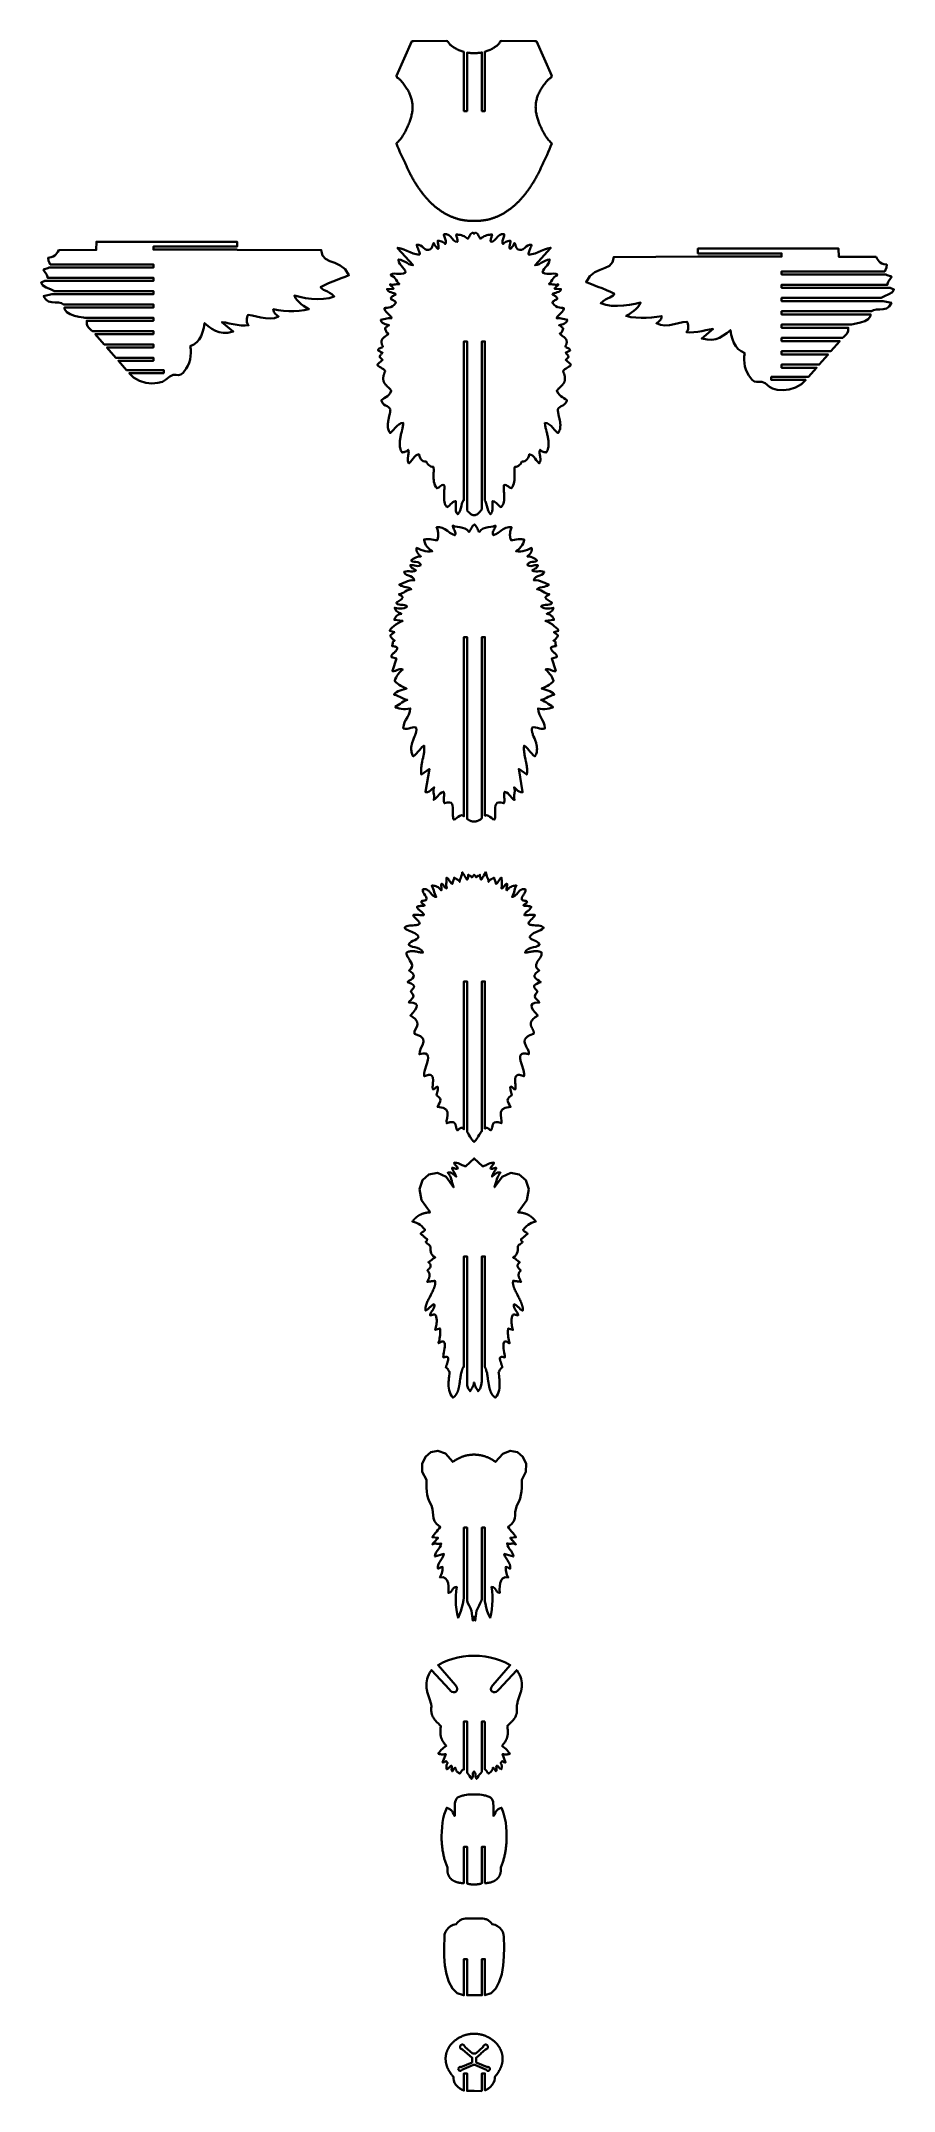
# Model space of a CAD drawing. Header units: millimetres. Extents: x -832 to 832, y -2001 to 2001.
import ezdxf

# ---------------------------------------------------------------- set-up
doc = ezdxf.new("R2010")
doc.units = ezdxf.units.MM
doc.header["$MEASUREMENT"] = 0
doc.layers.add('layer 1', color=7, linetype='Continuous')

msp = doc.modelspace()

# ---------------------------------------------------------------- linework, layer by layer
at = {"layer": 'layer 1', "color": 250, "lineweight": 35}
for points, knots in [([(-120.6582, 1826.1347), (-120.6582, 1826.1347), (-119.4673, 1828.4755), (-119.4673, 1828.4755), (-119.4673, 1828.4755), (-119.4673, 1828.4755), (-118.3303, 1830.7883), (-118.3303, 1830.7883), (-118.3303, 1830.7883), (-118.3303, 1830.7883), (-117.2476, 1833.0739), (-117.2476, 1833.0739), (-117.2476, 1833.0739), (-117.2476, 1833.0739), (-116.2191, 1835.3331), (-116.2191, 1835.3331), (-116.2191, 1835.3331), (-116.2191, 1835.3331), (-115.2452, 1837.5668), (-115.2452, 1837.5668), (-115.2452, 1837.5668), (-115.2452, 1837.5668), (-114.3261, 1839.7758), (-114.3261, 1839.7758), (-114.3261, 1839.7758), (-114.3261, 1839.7758), (-113.4619, 1841.961), (-113.4619, 1841.961), (-113.4619, 1841.961), (-113.4619, 1841.961), (-112.6529, 1844.123), (-112.6529, 1844.123), (-112.6529, 1844.123), (-112.6529, 1844.123), (-111.8993, 1846.2628), (-111.8993, 1846.2628), (-111.8993, 1846.2628), (-111.8993, 1846.2628), (-111.2013, 1848.3811), (-111.2013, 1848.3811), (-111.2013, 1848.3811), (-111.2013, 1848.3811), (-110.5592, 1850.4787), (-110.5592, 1850.4787), (-110.5592, 1850.4787), (-110.5592, 1850.4787), (-109.973, 1852.5566), (-109.973, 1852.5566), (-109.973, 1852.5566), (-109.973, 1852.5566), (-109.4431, 1854.6154), (-109.4431, 1854.6154), (-109.4431, 1854.6154), (-109.4431, 1854.6154), (-108.9696, 1856.6561), (-108.9696, 1856.6561), (-108.9696, 1856.6561), (-108.9696, 1856.6561), (-108.5527, 1858.6793), (-108.5527, 1858.6793), (-108.5527, 1858.6793), (-108.5527, 1858.6793), (-108.1928, 1860.686), (-108.1928, 1860.686), (-108.1928, 1860.686), (-108.1928, 1860.686), (-107.8899, 1862.677), (-107.8899, 1862.677), (-107.8899, 1862.677), (-107.8899, 1862.677), (-107.6442, 1864.6529), (-107.6442, 1864.6529), (-107.6442, 1864.6529), (-107.6442, 1864.6529), (-107.4561, 1866.6148), (-107.4561, 1866.6148), (-107.4561, 1866.6148), (-107.4561, 1866.6148), (-107.3257, 1868.5634), (-107.3257, 1868.5634), (-107.3257, 1868.5634), (-107.3257, 1868.5634), (-107.2532, 1870.4995), (-107.2532, 1870.4995), (-107.2532, 1870.4995), (-107.2532, 1870.4995), (-107.2388, 1872.4239), (-107.2388, 1872.4239), (-107.2388, 1872.4239), (-107.2388, 1872.4239), (-107.2827, 1874.3375), (-107.2827, 1874.3375), (-107.2827, 1874.3375), (-107.2827, 1874.3375), (-107.3851, 1876.241), (-107.3851, 1876.241), (-107.3851, 1876.241), (-107.3851, 1876.241), (-107.5464, 1878.1353), (-107.5464, 1878.1353), (-107.5464, 1878.1353), (-107.5464, 1878.1353), (-107.7666, 1880.0212), (-107.7666, 1880.0212), (-107.7666, 1880.0212), (-107.7666, 1880.0212), (-108.0459, 1881.8995), (-108.0459, 1881.8995), (-108.0459, 1881.8995), (-108.0459, 1881.8995), (-108.3847, 1883.7709), (-108.3847, 1883.7709), (-108.3847, 1883.7709), (-108.3847, 1883.7709), (-108.783, 1885.6365), (-108.783, 1885.6365), (-108.783, 1885.6365), (-108.783, 1885.6365), (-109.2411, 1887.4969), (-109.2411, 1887.4969), (-109.2411, 1887.4969), (-109.2411, 1887.4969), (-109.7592, 1889.353), (-109.7592, 1889.353), (-109.7592, 1889.353), (-109.7592, 1889.353), (-110.3375, 1891.2055), (-110.3375, 1891.2055), (-110.3375, 1891.2055), (-110.3375, 1891.2055), (-110.9763, 1893.0552), (-110.9763, 1893.0552), (-110.9763, 1893.0552), (-110.9763, 1893.0552), (-111.6757, 1894.9031), (-111.6757, 1894.9031), (-111.6757, 1894.9031), (-111.6757, 1894.9031), (-112.436, 1896.7501), (-112.436, 1896.7501), (-112.436, 1896.7501), (-112.436, 1896.7501), (-113.2573, 1898.5966), (-113.2573, 1898.5966), (-113.2573, 1898.5966), (-113.2573, 1898.5966), (-114.1399, 1900.4438), (-114.1399, 1900.4438), (-114.1399, 1900.4438), (-114.1399, 1900.4438), (-115.084, 1902.2922), (-115.084, 1902.2922), (-115.084, 1902.2922), (-115.084, 1902.2922), (-116.0897, 1904.143), (-116.0897, 1904.143), (-116.0897, 1904.143), (-116.0897, 1904.143), (-117.1574, 1905.9967), (-117.1574, 1905.9967), (-117.1574, 1905.9967), (-117.1574, 1905.9967), (-118.2871, 1907.8542), (-118.2871, 1907.8542), (-118.2871, 1907.8542), (-118.2871, 1907.8542), (-119.4792, 1909.7163), (-119.4792, 1909.7163), (-119.4792, 1909.7163), (-119.4792, 1909.7163), (-120.7338, 1911.5838), (-120.7338, 1911.5838), (-120.7338, 1911.5838), (-120.7338, 1911.5838), (-122.0512, 1913.4577), (-122.0512, 1913.4577), (-122.0512, 1913.4577), (-122.0512, 1913.4577), (-123.4314, 1915.3386), (-123.4314, 1915.3386), (-123.4314, 1915.3386), (-123.4314, 1915.3386), (-124.8749, 1917.2274), (-124.8749, 1917.2274), (-124.8749, 1917.2274), (-124.8749, 1917.2274), (-126.3817, 1919.125), (-126.3817, 1919.125), (-126.3817, 1919.125), (-126.3817, 1919.125), (-127.952, 1921.0319), (-127.952, 1921.0319), (-127.952, 1921.0319), (-127.952, 1921.0319), (-129.5863, 1922.9493), (-129.5863, 1922.9493), (-129.5863, 1922.9493), (-129.5863, 1922.9493), (-131.2844, 1924.8779), (-131.2844, 1924.8779), (-131.2844, 1924.8779), (-131.2844, 1924.8779), (-131.3106, 1924.9066), (-131.3106, 1924.9066), (-131.3106, 1924.9066), (-131.3106, 1924.9066), (-132.3112, 1925.7764), (-132.3112, 1925.7764), (-132.3112, 1925.7764), (-132.3112, 1925.7764), (-133.3182, 1926.6188), (-133.3182, 1926.6188), (-133.3182, 1926.6188), (-133.3182, 1926.6188), (-134.3309, 1927.4334), (-134.3309, 1927.4334), (-134.3309, 1927.4334), (-134.3309, 1927.4334), (-135.3484, 1928.22), (-135.3484, 1928.22), (-135.3484, 1928.22), (-135.3484, 1928.22), (-136.3696, 1928.9783), (-136.3696, 1928.9783), (-136.3696, 1928.9783), (-136.3696, 1928.9783), (-137.3937, 1929.708), (-137.3937, 1929.708), (-137.3937, 1929.708), (-137.3937, 1929.708), (-138.4199, 1930.4089), (-138.4199, 1930.4089), (-138.4199, 1930.4089), (-138.4199, 1930.4089), (-137.7839, 1931.7705), (-137.7839, 1931.7705), (-137.7839, 1931.7705), (-137.7839, 1931.7705), (-138.7212, 1932.7197), (-138.7212, 1932.7197), (-138.7212, 1932.7197), (-138.7212, 1932.7197), (-108.5996, 2000.6544), (-108.5996, 2000.6544), (-108.5996, 2000.6544), (-108.5996, 2000.6544), (-105.6079, 2000.6544), (-105.6079, 2000.6544), (-105.6079, 2000.6544), (-105.6079, 2000.6544), (-40.5296, 2000.9379), (-40.5296, 2000.9379), (-40.5296, 2000.9379), (-40.5296, 2000.9379), (-40.4158, 2000.7962), (-40.4158, 2000.7962), (-40.4158, 2000.7962), (-40.4158, 2000.7962), (-40.302, 2000.6544), (-40.302, 2000.6544), (-40.302, 2000.6544), (-40.302, 2000.6544), (-38.5996, 2000.6544), (-38.5996, 2000.6544), (-38.5996, 2000.6544), (-38.5996, 2000.6544), (-38.13, 1999.7368), (-38.13, 1999.7368), (-38.13, 1999.7368), (-38.13, 1999.7368), (-37.6277, 1998.8358), (-37.6277, 1998.8358), (-37.6277, 1998.8358), (-37.6277, 1998.8358), (-37.0933, 1997.9512), (-37.0933, 1997.9512), (-37.0933, 1997.9512), (-37.0933, 1997.9512), (-36.5275, 1997.0834), (-36.5275, 1997.0834), (-36.5275, 1997.0834), (-36.5275, 1997.0834), (-35.9307, 1996.2326), (-35.9307, 1996.2326), (-35.9307, 1996.2326), (-35.9307, 1996.2326), (-35.3035, 1995.3988), (-35.3035, 1995.3988), (-35.3035, 1995.3988), (-35.3035, 1995.3988), (-34.6466, 1994.582), (-34.6466, 1994.582), (-34.6466, 1994.582), (-34.6466, 1994.582), (-34.3236, 1994.2829), (-34.3236, 1994.2829), (-34.3236, 1994.2829), (-34.3236, 1994.2829), (-33.5747, 1993.6137), (-33.5747, 1993.6137), (-33.5747, 1993.6137), (-33.5747, 1993.6137), (-32.8147, 1992.9586), (-32.8147, 1992.9586), (-32.8147, 1992.9586), (-32.8147, 1992.9586), (-32.0441, 1992.3171), (-32.0441, 1992.3171), (-32.0441, 1992.3171), (-32.0441, 1992.3171), (-31.263, 1991.6896), (-31.263, 1991.6896), (-31.263, 1991.6896), (-31.263, 1991.6896), (-30.4716, 1991.0759), (-30.4716, 1991.0759), (-30.4716, 1991.0759), (-30.4716, 1991.0759), (-29.6702, 1990.4758), (-29.6702, 1990.4758), (-29.6702, 1990.4758), (-29.6702, 1990.4758), (-28.8591, 1989.8895), (-28.8591, 1989.8895), (-28.8591, 1989.8895), (-28.8591, 1989.8895), (-28.0385, 1989.3168), (-28.0385, 1989.3168), (-28.0385, 1989.3168), (-28.0385, 1989.3168), (-27.2087, 1988.7578), (-27.2087, 1988.7578), (-27.2087, 1988.7578), (-27.2087, 1988.7578), (-26.3698, 1988.2121), (-26.3698, 1988.2121), (-26.3698, 1988.2121), (-26.3698, 1988.2121), (-25.5222, 1987.6801), (-25.5222, 1987.6801), (-25.5222, 1987.6801), (-25.5222, 1987.6801), (-24.6662, 1987.1617), (-24.6662, 1987.1617), (-24.6662, 1987.1617), (-24.6662, 1987.1617), (-23.8018, 1986.6566), (-23.8018, 1986.6566), (-23.8018, 1986.6566), (-23.8018, 1986.6566), (-22.9294, 1986.165), (-22.9294, 1986.165), (-22.9294, 1986.165), (-22.9294, 1986.165), (-22.0492, 1985.6866), (-22.0492, 1985.6866), (-22.0492, 1985.6866), (-22.0492, 1985.6866), (-21.1615, 1985.2216), (-21.1615, 1985.2216), (-21.1615, 1985.2216), (-21.1615, 1985.2216), (-20.2665, 1984.7698), (-20.2665, 1984.7698), (-20.2665, 1984.7698), (-20.2665, 1984.7698), (-18.4557, 1983.906), (-18.4557, 1983.906), (-18.4557, 1983.906), (-18.4557, 1983.906), (-16.6188, 1983.0947), (-16.6188, 1983.0947), (-16.6188, 1983.0947), (-16.6188, 1983.0947), (-14.7576, 1982.3356), (-14.7576, 1982.3356), (-14.7576, 1982.3356), (-14.7576, 1982.3356), (-12.8742, 1981.6285), (-12.8742, 1981.6285), (-12.8742, 1981.6285), (-12.8742, 1981.6285), (-10.9706, 1980.9729), (-10.9706, 1980.9729), (-10.9706, 1980.9729), (-10.9706, 1980.9729), (-9.0487, 1980.3685), (-9.0487, 1980.3685), (-9.0487, 1980.3685), (-9.0487, 1980.3685), (-7.1105, 1979.8149), (-7.1105, 1979.8149), (-7.1105, 1979.8149), (-7.1105, 1979.8149), (-7.0409, 1979.7969), (-7.0409, 1979.7969), (-7.0409, 1979.7969), (-7.0409, 1979.7969), (-6.9714, 1979.779), (-6.9714, 1979.779), (-6.9714, 1979.779), (-6.9714, 1979.779), (-6.9714, 1864.0444), (-6.9714, 1864.0444), (-6.9714, 1864.0444), (-6.9714, 1864.0444), (-0.9714, 1864.0444), (-0.9714, 1864.0444), (-0.9714, 1864.0444), (-0.9714, 1864.0444), (-0.9714, 1978.4122), (-0.9714, 1978.4122), (-0.9714, 1978.4122), (-0.9714, 1978.4122), (0.766, 1978.1025), (0.766, 1978.1025), (0.766, 1978.1025), (0.766, 1978.1025), (2.7561, 1977.7983), (2.7561, 1977.7983), (2.7561, 1977.7983), (2.7561, 1977.7983), (4.7508, 1977.5427), (4.7508, 1977.5427), (4.7508, 1977.5427), (4.7508, 1977.5427), (6.7479, 1977.3356), (6.7479, 1977.3356), (6.7479, 1977.3356), (6.7479, 1977.3356), (8.7456, 1977.1768), (8.7456, 1977.1768), (8.7456, 1977.1768), (8.7456, 1977.1768), (10.7419, 1977.0659), (10.7419, 1977.0659), (10.7419, 1977.0659), (10.7419, 1977.0659), (12.7348, 1977.0021), (12.7348, 1977.0021), (12.7348, 1977.0021), (12.7348, 1977.0021), (12.8962, 1977.0009), (12.8962, 1977.0009), (12.8962, 1977.0009), (12.8962, 1977.0009), (13.0576, 1977.0021), (13.0576, 1977.0021), (13.0576, 1977.0021), (13.0576, 1977.0021), (15.0505, 1977.0659), (15.0505, 1977.0659), (15.0505, 1977.0659), (15.0505, 1977.0659), (17.0467, 1977.1768), (17.0467, 1977.1768), (17.0467, 1977.1768), (17.0467, 1977.1768), (19.0444, 1977.3356), (19.0444, 1977.3356), (19.0444, 1977.3356), (19.0444, 1977.3356), (21.0416, 1977.5427), (21.0416, 1977.5427), (21.0416, 1977.5427), (21.0416, 1977.5427), (23.0362, 1977.7983), (23.0362, 1977.7983), (23.0362, 1977.7983), (23.0362, 1977.7983), (25.0264, 1978.1025), (25.0264, 1978.1025), (25.0264, 1978.1025), (25.0264, 1978.1025), (27.0101, 1978.456), (27.0101, 1978.456), (27.0101, 1978.456), (27.0101, 1978.456), (28.0286, 1978.6638), (28.0286, 1978.6638), (28.0286, 1978.6638), (28.0286, 1978.6638), (28.0286, 1864.0444), (28.0286, 1864.0444), (28.0286, 1864.0444), (28.0286, 1864.0444), (34.0286, 1864.0444), (34.0286, 1864.0444), (34.0286, 1864.0444), (34.0286, 1864.0444), (34.0286, 1980.1364), (34.0286, 1980.1364), (34.0286, 1980.1364), (34.0286, 1980.1364), (34.841, 1980.3685), (34.841, 1980.3685), (34.841, 1980.3685), (34.841, 1980.3685), (36.763, 1980.9729), (36.763, 1980.9729), (36.763, 1980.9729), (36.763, 1980.9729), (38.6666, 1981.6285), (38.6666, 1981.6285), (38.6666, 1981.6285), (38.6666, 1981.6285), (40.5499, 1982.3356), (40.5499, 1982.3356), (40.5499, 1982.3356), (40.5499, 1982.3356), (42.4111, 1983.0947), (42.4111, 1983.0947), (42.4111, 1983.0947), (42.4111, 1983.0947), (44.2481, 1983.906), (44.2481, 1983.906), (44.2481, 1983.906), (44.2481, 1983.906), (46.0589, 1984.7698), (46.0589, 1984.7698), (46.0589, 1984.7698), (46.0589, 1984.7698), (46.9539, 1985.2216), (46.9539, 1985.2216), (46.9539, 1985.2216), (46.9539, 1985.2216), (47.8416, 1985.6866), (47.8416, 1985.6866), (47.8416, 1985.6866), (47.8416, 1985.6866), (48.7218, 1986.165), (48.7218, 1986.165), (48.7218, 1986.165), (48.7218, 1986.165), (49.5942, 1986.6566), (49.5942, 1986.6566), (49.5942, 1986.6566), (49.5942, 1986.6566), (50.4586, 1987.1617), (50.4586, 1987.1617), (50.4586, 1987.1617), (50.4586, 1987.1617), (51.3146, 1987.6801), (51.3146, 1987.6801), (51.3146, 1987.6801), (51.3146, 1987.6801), (52.1623, 1988.2121), (52.1623, 1988.2121), (52.1623, 1988.2121), (52.1623, 1988.2121), (53.0012, 1988.7578), (53.0012, 1988.7578), (53.0012, 1988.7578), (53.0012, 1988.7578), (53.831, 1989.3168), (53.831, 1989.3168), (53.831, 1989.3168), (53.831, 1989.3168), (54.6516, 1989.8895), (54.6516, 1989.8895), (54.6516, 1989.8895), (54.6516, 1989.8895), (55.4627, 1990.4758), (55.4627, 1990.4758), (55.4627, 1990.4758), (55.4627, 1990.4758), (56.264, 1991.0759), (56.264, 1991.0759), (56.264, 1991.0759), (56.264, 1991.0759), (57.0554, 1991.6896), (57.0554, 1991.6896), (57.0554, 1991.6896), (57.0554, 1991.6896), (57.8366, 1992.3171), (57.8366, 1992.3171), (57.8366, 1992.3171), (57.8366, 1992.3171), (58.6072, 1992.9586), (58.6072, 1992.9586), (58.6072, 1992.9586), (58.6072, 1992.9586), (59.3671, 1993.6137), (59.3671, 1993.6137), (59.3671, 1993.6137), (59.3671, 1993.6137), (60.116, 1994.2829), (60.116, 1994.2829), (60.116, 1994.2829), (60.116, 1994.2829), (60.2776, 1994.4324), (60.2776, 1994.4324), (60.2776, 1994.4324), (60.2776, 1994.4324), (60.4391, 1994.582), (60.4391, 1994.582), (60.4391, 1994.582), (60.4391, 1994.582), (61.096, 1995.3988), (61.096, 1995.3988), (61.096, 1995.3988), (61.096, 1995.3988), (61.7232, 1996.2326), (61.7232, 1996.2326), (61.7232, 1996.2326), (61.7232, 1996.2326), (62.32, 1997.0836), (62.32, 1997.0836), (62.32, 1997.0836), (62.32, 1997.0836), (62.8858, 1997.9514), (62.8858, 1997.9514), (62.8858, 1997.9514), (62.8858, 1997.9514), (63.4202, 1998.8358), (63.4202, 1998.8358), (63.4202, 1998.8358), (63.4202, 1998.8358), (63.9225, 1999.7368), (63.9225, 1999.7368), (63.9225, 1999.7368), (63.9225, 1999.7368), (64.3921, 2000.6544), (64.3921, 2000.6544), (64.3921, 2000.6544), (64.3921, 2000.6544), (66.0945, 2000.6544), (66.0945, 2000.6544), (66.0945, 2000.6544), (66.0945, 2000.6544), (66.2083, 2000.7962), (66.2083, 2000.7962), (66.2083, 2000.7962), (66.2083, 2000.7962), (66.3221, 2000.9379), (66.3221, 2000.9379), (66.3221, 2000.9379), (66.3221, 2000.9379), (131.4003, 2000.6544), (131.4003, 2000.6544), (131.4003, 2000.6544), (131.4003, 2000.6544), (134.392, 2000.6544), (134.392, 2000.6544), (134.392, 2000.6544), (134.392, 2000.6544), (164.5137, 1932.7197), (164.5137, 1932.7197), (164.5137, 1932.7197), (164.5137, 1932.7197), (163.5764, 1931.7703), (163.5764, 1931.7703), (163.5764, 1931.7703), (163.5764, 1931.7703), (164.2124, 1930.4089), (164.2124, 1930.4089), (164.2124, 1930.4089), (164.2124, 1930.4089), (163.1862, 1929.708), (163.1862, 1929.708), (163.1862, 1929.708), (163.1862, 1929.708), (162.1621, 1928.9782), (162.1621, 1928.9782), (162.1621, 1928.9782), (162.1621, 1928.9782), (161.1408, 1928.2199), (161.1408, 1928.2199), (161.1408, 1928.2199), (161.1408, 1928.2199), (160.1234, 1927.4334), (160.1234, 1927.4334), (160.1234, 1927.4334), (160.1234, 1927.4334), (159.1107, 1926.6188), (159.1107, 1926.6188), (159.1107, 1926.6188), (159.1107, 1926.6188), (158.1036, 1925.7764), (158.1036, 1925.7764), (158.1036, 1925.7764), (158.1036, 1925.7764), (157.1029, 1924.9064), (157.1029, 1924.9064), (157.1029, 1924.9064), (157.1029, 1924.9064), (157.0768, 1924.8778), (157.0768, 1924.8778), (157.0768, 1924.8778), (157.0768, 1924.8778), (155.3787, 1922.9493), (155.3787, 1922.9493), (155.3787, 1922.9493), (155.3787, 1922.9493), (153.7445, 1921.0319), (153.7445, 1921.0319), (153.7445, 1921.0319), (153.7445, 1921.0319), (152.1741, 1919.1248), (152.1741, 1919.1248), (152.1741, 1919.1248), (152.1741, 1919.1248), (150.6673, 1917.2274), (150.6673, 1917.2274), (150.6673, 1917.2274), (150.6673, 1917.2274), (149.2239, 1915.3386), (149.2239, 1915.3386), (149.2239, 1915.3386), (149.2239, 1915.3386), (147.8436, 1913.4577), (147.8436, 1913.4577), (147.8436, 1913.4577), (147.8436, 1913.4577), (146.5263, 1911.5838), (146.5263, 1911.5838), (146.5263, 1911.5838), (146.5263, 1911.5838), (145.2716, 1909.7163), (145.2716, 1909.7163), (145.2716, 1909.7163), (145.2716, 1909.7163), (144.0795, 1907.8541), (144.0795, 1907.8541), (144.0795, 1907.8541), (144.0795, 1907.8541), (142.9498, 1905.9965), (142.9498, 1905.9965), (142.9498, 1905.9965), (142.9498, 1905.9965), (141.8822, 1904.1429), (141.8822, 1904.1429), (141.8822, 1904.1429), (141.8822, 1904.1429), (140.8764, 1902.2922), (140.8764, 1902.2922), (140.8764, 1902.2922), (140.8764, 1902.2922), (139.9324, 1900.4437), (139.9324, 1900.4437), (139.9324, 1900.4437), (139.9324, 1900.4437), (139.0498, 1898.5966), (139.0498, 1898.5966), (139.0498, 1898.5966), (139.0498, 1898.5966), (138.2284, 1896.7501), (138.2284, 1896.7501), (138.2284, 1896.7501), (138.2284, 1896.7501), (137.4682, 1894.9031), (137.4682, 1894.9031), (137.4682, 1894.9031), (137.4682, 1894.9031), (136.7687, 1893.0552), (136.7687, 1893.0552), (136.7687, 1893.0552), (136.7687, 1893.0552), (136.13, 1891.2054), (136.13, 1891.2054), (136.13, 1891.2054), (136.13, 1891.2054), (135.5516, 1889.3529), (135.5516, 1889.3529), (135.5516, 1889.3529), (135.5516, 1889.3529), (135.0336, 1887.4969), (135.0336, 1887.4969), (135.0336, 1887.4969), (135.0336, 1887.4969), (134.5754, 1885.6365), (134.5754, 1885.6365), (134.5754, 1885.6365), (134.5754, 1885.6365), (134.1771, 1883.7709), (134.1771, 1883.7709), (134.1771, 1883.7709), (134.1771, 1883.7709), (133.8384, 1881.8995), (133.8384, 1881.8995), (133.8384, 1881.8995), (133.8384, 1881.8995), (133.559, 1880.0212), (133.559, 1880.0212), (133.559, 1880.0212), (133.559, 1880.0212), (133.3388, 1878.1353), (133.3388, 1878.1353), (133.3388, 1878.1353), (133.3388, 1878.1353), (133.1776, 1876.241), (133.1776, 1876.241), (133.1776, 1876.241), (133.1776, 1876.241), (133.0751, 1874.3375), (133.0751, 1874.3375), (133.0751, 1874.3375), (133.0751, 1874.3375), (133.0312, 1872.4239), (133.0312, 1872.4239), (133.0312, 1872.4239), (133.0312, 1872.4239), (133.0456, 1870.4995), (133.0456, 1870.4995), (133.0456, 1870.4995), (133.0456, 1870.4995), (133.1181, 1868.5634), (133.1181, 1868.5634), (133.1181, 1868.5634), (133.1181, 1868.5634), (133.2485, 1866.6148), (133.2485, 1866.6148), (133.2485, 1866.6148), (133.2485, 1866.6148), (133.4367, 1864.6529), (133.4367, 1864.6529), (133.4367, 1864.6529), (133.4367, 1864.6529), (133.6823, 1862.677), (133.6823, 1862.677), (133.6823, 1862.677), (133.6823, 1862.677), (133.9852, 1860.686), (133.9852, 1860.686), (133.9852, 1860.686), (133.9852, 1860.686), (134.3452, 1858.6793), (134.3452, 1858.6793), (134.3452, 1858.6793), (134.3452, 1858.6793), (134.762, 1856.656), (134.762, 1856.656), (134.762, 1856.656), (134.762, 1856.656), (135.2355, 1854.6154), (135.2355, 1854.6154), (135.2355, 1854.6154), (135.2355, 1854.6154), (135.7654, 1852.5566), (135.7654, 1852.5566), (135.7654, 1852.5566), (135.7654, 1852.5566), (136.3516, 1850.4787), (136.3516, 1850.4787), (136.3516, 1850.4787), (136.3516, 1850.4787), (136.9938, 1848.3811), (136.9938, 1848.3811), (136.9938, 1848.3811), (136.9938, 1848.3811), (137.6918, 1846.2628), (137.6918, 1846.2628), (137.6918, 1846.2628), (137.6918, 1846.2628), (138.4453, 1844.123), (138.4453, 1844.123), (138.4453, 1844.123), (138.4453, 1844.123), (139.2543, 1841.961), (139.2543, 1841.961), (139.2543, 1841.961), (139.2543, 1841.961), (140.1185, 1839.7758), (140.1185, 1839.7758), (140.1185, 1839.7758), (140.1185, 1839.7758), (141.0376, 1837.5668), (141.0376, 1837.5668), (141.0376, 1837.5668), (141.0376, 1837.5668), (142.0115, 1835.3331), (142.0115, 1835.3331), (142.0115, 1835.3331), (142.0115, 1835.3331), (143.04, 1833.0738), (143.04, 1833.0738), (143.04, 1833.0738), (143.04, 1833.0738), (144.1228, 1830.7883), (144.1228, 1830.7883), (144.1228, 1830.7883), (144.1228, 1830.7883), (145.2597, 1828.4754), (145.2597, 1828.4754), (145.2597, 1828.4754), (145.2597, 1828.4754), (146.4505, 1826.1347), (146.4505, 1826.1347), (146.4505, 1826.1347), (146.4505, 1826.1347), (147.6951, 1823.7652), (147.6951, 1823.7652), (147.6951, 1823.7652), (147.6951, 1823.7652), (148.9932, 1821.366), (148.9932, 1821.366), (148.9932, 1821.366), (148.9932, 1821.366), (150.3446, 1818.9365), (150.3446, 1818.9365), (150.3446, 1818.9365), (150.3446, 1818.9365), (151.749, 1816.4758), (151.749, 1816.4758), (151.749, 1816.4758), (151.749, 1816.4758), (153.2063, 1813.9829), (153.2063, 1813.9829), (153.2063, 1813.9829), (153.2063, 1813.9829), (154.0343, 1812.5981), (154.0343, 1812.5981), (154.0343, 1812.5981), (154.0343, 1812.5981), (155.3919, 1810.9497), (155.3919, 1810.9497), (155.3919, 1810.9497), (155.3919, 1810.9497), (156.7952, 1809.2988), (156.7952, 1809.2988), (156.7952, 1809.2988), (156.7952, 1809.2988), (158.2448, 1807.6452), (158.2448, 1807.6452), (158.2448, 1807.6452), (158.2448, 1807.6452), (159.7409, 1805.9895), (159.7409, 1805.9895), (159.7409, 1805.9895), (159.7409, 1805.9895), (161.2841, 1804.3314), (161.2841, 1804.3314), (161.2841, 1804.3314), (161.2841, 1804.3314), (162.8749, 1802.6712), (162.8749, 1802.6712), (162.8749, 1802.6712), (162.8749, 1802.6712), (164.5136, 1801.0093), (164.5136, 1801.0093), (164.5136, 1801.0093), (164.5136, 1801.0093), (162.2485, 1795.2866), (162.2485, 1795.2866), (162.2485, 1795.2866), (162.2485, 1795.2866), (159.9379, 1789.6738), (159.9379, 1789.6738), (159.9379, 1789.6738), (159.9379, 1789.6738), (157.583, 1784.1707), (157.583, 1784.1707), (157.583, 1784.1707), (157.583, 1784.1707), (155.1845, 1778.7777), (155.1845, 1778.7777), (155.1845, 1778.7777), (155.1845, 1778.7777), (152.7432, 1773.4947), (152.7432, 1773.4947), (152.7432, 1773.4947), (152.7432, 1773.4947), (150.2603, 1768.3217), (150.2603, 1768.3217), (150.2603, 1768.3217), (150.2603, 1768.3217), (147.7363, 1763.2592), (147.7363, 1763.2592), (147.7363, 1763.2592), (147.7363, 1763.2592), (146.8968, 1761.264), (146.8968, 1761.264), (146.8968, 1761.264), (146.8968, 1761.264), (145.1335, 1757.2236), (145.1335, 1757.2236), (145.1335, 1757.2236), (145.1335, 1757.2236), (143.339, 1753.2581), (143.339, 1753.2581), (143.339, 1753.2581), (143.339, 1753.2581), (141.5139, 1749.3676), (141.5139, 1749.3676), (141.5139, 1749.3676), (141.5139, 1749.3676), (139.6587, 1745.5522), (139.6587, 1745.5522), (139.6587, 1745.5522), (139.6587, 1745.5522), (137.7739, 1741.8118), (137.7739, 1741.8118), (137.7739, 1741.8118), (137.7739, 1741.8118), (136.8206, 1739.9697), (136.8206, 1739.9697), (136.8206, 1739.9697), (136.8206, 1739.9697), (135.8601, 1738.1463), (135.8601, 1738.1463), (135.8601, 1738.1463), (135.8601, 1738.1463), (134.8924, 1736.3417), (134.8924, 1736.3417), (134.8924, 1736.3417), (134.8924, 1736.3417), (133.9177, 1734.5557), (133.9177, 1734.5557), (133.9177, 1734.5557), (133.9177, 1734.5557), (132.9359, 1732.7886), (132.9359, 1732.7886), (132.9359, 1732.7886), (132.9359, 1732.7886), (131.9472, 1731.0401), (131.9472, 1731.0401), (131.9472, 1731.0401), (131.9472, 1731.0401), (130.9517, 1729.3104), (130.9517, 1729.3104), (130.9517, 1729.3104), (130.9517, 1729.3104), (129.9494, 1727.5993), (129.9494, 1727.5993), (129.9494, 1727.5993), (129.9494, 1727.5993), (128.9403, 1725.9071), (128.9403, 1725.9071), (128.9403, 1725.9071), (128.9403, 1725.9071), (127.9244, 1724.2335), (127.9244, 1724.2335), (127.9244, 1724.2335), (127.9244, 1724.2335), (126.902, 1722.5786), (126.902, 1722.5786), (126.902, 1722.5786), (126.902, 1722.5786), (125.8731, 1720.9425), (125.8731, 1720.9425), (125.8731, 1720.9425), (125.8731, 1720.9425), (124.8377, 1719.3249), (124.8377, 1719.3249), (124.8377, 1719.3249), (124.8377, 1719.3249), (123.7958, 1717.7261), (123.7958, 1717.7261), (123.7958, 1717.7261), (123.7958, 1717.7261), (122.7476, 1716.1461), (122.7476, 1716.1461), (122.7476, 1716.1461), (122.7476, 1716.1461), (121.6931, 1714.5847), (121.6931, 1714.5847), (121.6931, 1714.5847), (121.6931, 1714.5847), (120.6325, 1713.0421), (120.6325, 1713.0421), (120.6325, 1713.0421), (120.6325, 1713.0421), (119.5656, 1711.518), (119.5656, 1711.518), (119.5656, 1711.518), (119.5656, 1711.518), (118.4926, 1710.0128), (118.4926, 1710.0128), (118.4926, 1710.0128), (118.4926, 1710.0128), (117.4136, 1708.5261), (117.4136, 1708.5261), (117.4136, 1708.5261), (117.4136, 1708.5261), (116.3287, 1707.0582), (116.3287, 1707.0582), (116.3287, 1707.0582), (116.3287, 1707.0582), (115.2379, 1705.6088), (115.2379, 1705.6088), (115.2379, 1705.6088), (115.2379, 1705.6088), (114.1412, 1704.1783), (114.1412, 1704.1783), (114.1412, 1704.1783), (114.1412, 1704.1783), (113.0388, 1702.7664), (113.0388, 1702.7664), (113.0388, 1702.7664), (113.0388, 1702.7664), (111.9306, 1701.3731), (111.9306, 1701.3731), (111.9306, 1701.3731), (111.9306, 1701.3731), (110.8168, 1699.9985), (110.8168, 1699.9985), (110.8168, 1699.9985), (110.8168, 1699.9985), (109.6975, 1698.6427), (109.6975, 1698.6427), (109.6975, 1698.6427), (109.6975, 1698.6427), (108.5727, 1697.3054), (108.5727, 1697.3054), (108.5727, 1697.3054), (108.5727, 1697.3054), (107.4424, 1695.9868), (107.4424, 1695.9868), (107.4424, 1695.9868), (107.4424, 1695.9868), (106.3067, 1694.6867), (106.3067, 1694.6867), (106.3067, 1694.6867), (106.3067, 1694.6867), (105.1658, 1693.4055), (105.1658, 1693.4055), (105.1658, 1693.4055), (105.1658, 1693.4055), (104.0196, 1692.1428), (104.0196, 1692.1428), (104.0196, 1692.1428), (104.0196, 1692.1428), (102.8682, 1690.8989), (102.8682, 1690.8989), (102.8682, 1690.8989), (102.8682, 1690.8989), (101.7117, 1689.6734), (101.7117, 1689.6734), (101.7117, 1689.6734), (101.7117, 1689.6734), (100.5501, 1688.4667), (100.5501, 1688.4667), (100.5501, 1688.4667), (100.5501, 1688.4667), (99.3836, 1687.2786), (99.3836, 1687.2786), (99.3836, 1687.2786), (99.3836, 1687.2786), (98.2122, 1686.1092), (98.2122, 1686.1092), (98.2122, 1686.1092), (98.2122, 1686.1092), (97.0359, 1684.9584), (97.0359, 1684.9584), (97.0359, 1684.9584), (97.0359, 1684.9584), (95.8548, 1683.8262), (95.8548, 1683.8262), (95.8548, 1683.8262), (95.8548, 1683.8262), (94.669, 1682.7126), (94.669, 1682.7126), (94.669, 1682.7126), (94.669, 1682.7126), (93.4785, 1681.6177), (93.4785, 1681.6177), (93.4785, 1681.6177), (93.4785, 1681.6177), (92.2835, 1680.5413), (92.2835, 1680.5413), (92.2835, 1680.5413), (92.2835, 1680.5413), (91.0839, 1679.4837), (91.0839, 1679.4837), (91.0839, 1679.4837), (91.0839, 1679.4837), (89.8799, 1678.4447), (89.8799, 1678.4447), (89.8799, 1678.4447), (89.8799, 1678.4447), (88.6715, 1677.4241), (88.6715, 1677.4241), (88.6715, 1677.4241), (88.6715, 1677.4241), (87.4587, 1676.4222), (87.4587, 1676.4222), (87.4587, 1676.4222), (87.4587, 1676.4222), (86.2416, 1675.4389), (86.2416, 1675.4389), (86.2416, 1675.4389), (86.2416, 1675.4389), (85.0204, 1674.4743), (85.0204, 1674.4743), (85.0204, 1674.4743), (85.0204, 1674.4743), (83.7951, 1673.5283), (83.7951, 1673.5283), (83.7951, 1673.5283), (83.7951, 1673.5283), (82.5656, 1672.6008), (82.5656, 1672.6008), (82.5656, 1672.6008), (82.5656, 1672.6008), (81.3322, 1671.692), (81.3322, 1671.692), (81.3322, 1671.692), (81.3322, 1671.692), (80.0949, 1670.8017), (80.0949, 1670.8017), (80.0949, 1670.8017), (80.0949, 1670.8017), (78.8535, 1669.93), (78.8535, 1669.93), (78.8535, 1669.93), (78.8535, 1669.93), (77.6085, 1669.0769), (77.6085, 1669.0769), (77.6085, 1669.0769), (77.6085, 1669.0769), (76.3598, 1668.2423), (76.3598, 1668.2423), (76.3598, 1668.2423), (76.3598, 1668.2423), (75.1072, 1667.4263), (75.1072, 1667.4263), (75.1072, 1667.4263), (75.1072, 1667.4263), (73.8512, 1666.629), (73.8512, 1666.629), (73.8512, 1666.629), (73.8512, 1666.629), (72.5916, 1665.8502), (72.5916, 1665.8502), (72.5916, 1665.8502), (72.5916, 1665.8502), (71.3284, 1665.09), (71.3284, 1665.09), (71.3284, 1665.09), (71.3284, 1665.09), (70.0619, 1664.3483), (70.0619, 1664.3483), (70.0619, 1664.3483), (70.0619, 1664.3483), (68.792, 1663.6252), (68.792, 1663.6252), (68.792, 1663.6252), (68.792, 1663.6252), (67.5189, 1662.9207), (67.5189, 1662.9207), (67.5189, 1662.9207), (67.5189, 1662.9207), (66.2425, 1662.2347), (66.2425, 1662.2347), (66.2425, 1662.2347), (66.2425, 1662.2347), (64.963, 1661.5673), (64.963, 1661.5673), (64.963, 1661.5673), (64.963, 1661.5673), (63.6803, 1660.9184), (63.6803, 1660.9184), (63.6803, 1660.9184), (63.6803, 1660.9184), (62.3947, 1660.2882), (62.3947, 1660.2882), (62.3947, 1660.2882), (62.3947, 1660.2882), (61.1061, 1659.6763), (61.1061, 1659.6763), (61.1061, 1659.6763), (61.1061, 1659.6763), (59.8146, 1659.0832), (59.8146, 1659.0832), (59.8146, 1659.0832), (59.8146, 1659.0832), (58.5202, 1658.5085), (58.5202, 1658.5085), (58.5202, 1658.5085), (58.5202, 1658.5085), (57.2232, 1657.9523), (57.2232, 1657.9523), (57.2232, 1657.9523), (57.2232, 1657.9523), (55.9234, 1657.4147), (55.9234, 1657.4147), (55.9234, 1657.4147), (55.9234, 1657.4147), (54.6209, 1656.8957), (54.6209, 1656.8957), (54.6209, 1656.8957), (54.6209, 1656.8957), (53.3159, 1656.3951), (53.3159, 1656.3951), (53.3159, 1656.3951), (53.3159, 1656.3951), (52.0084, 1655.9132), (52.0084, 1655.9132), (52.0084, 1655.9132), (52.0084, 1655.9132), (50.6985, 1655.4497), (50.6985, 1655.4497), (50.6985, 1655.4497), (50.6985, 1655.4497), (49.3861, 1655.0046), (49.3861, 1655.0046), (49.3861, 1655.0046), (49.3861, 1655.0046), (48.0715, 1654.5782), (48.0715, 1654.5782), (48.0715, 1654.5782), (48.0715, 1654.5782), (46.7546, 1654.1702), (46.7546, 1654.1702), (46.7546, 1654.1702), (46.7546, 1654.1702), (45.4356, 1653.7808), (45.4356, 1653.7808), (45.4356, 1653.7808), (45.4356, 1653.7808), (44.1145, 1653.41), (44.1145, 1653.41), (44.1145, 1653.41), (44.1145, 1653.41), (42.7913, 1653.0576), (42.7913, 1653.0576), (42.7913, 1653.0576), (42.7913, 1653.0576), (41.4661, 1652.7237), (41.4661, 1652.7237), (41.4661, 1652.7237), (41.4661, 1652.7237), (40.139, 1652.4083), (40.139, 1652.4083), (40.139, 1652.4083), (40.139, 1652.4083), (38.8101, 1652.1114), (38.8101, 1652.1114), (38.8101, 1652.1114), (38.8101, 1652.1114), (37.4794, 1651.833), (37.4794, 1651.833), (37.4794, 1651.833), (37.4794, 1651.833), (36.1469, 1651.5731), (36.1469, 1651.5731), (36.1469, 1651.5731), (36.1469, 1651.5731), (34.8128, 1651.3316), (34.8128, 1651.3316), (34.8128, 1651.3316), (34.8128, 1651.3316), (33.4772, 1651.1087), (33.4772, 1651.1087), (33.4772, 1651.1087), (33.4772, 1651.1087), (32.1399, 1650.9042), (32.1399, 1650.9042), (32.1399, 1650.9042), (32.1399, 1650.9042), (30.8013, 1650.7182), (30.8013, 1650.7182), (30.8013, 1650.7182), (30.8013, 1650.7182), (29.4612, 1650.5507), (29.4612, 1650.5507), (29.4612, 1650.5507), (29.4612, 1650.5507), (28.1198, 1650.4017), (28.1198, 1650.4017), (28.1198, 1650.4017), (28.1198, 1650.4017), (26.7772, 1650.2712), (26.7772, 1650.2712), (26.7772, 1650.2712), (26.7772, 1650.2712), (25.4333, 1650.1591), (25.4333, 1650.1591), (25.4333, 1650.1591), (25.4333, 1650.1591), (24.0883, 1650.0655), (24.0883, 1650.0655), (24.0883, 1650.0655), (24.0883, 1650.0655), (22.7422, 1649.9904), (22.7422, 1649.9904), (22.7422, 1649.9904), (22.7422, 1649.9904), (21.3952, 1649.9337), (21.3952, 1649.9337), (21.3952, 1649.9337), (21.3952, 1649.9337), (20.0472, 1649.8955), (20.0472, 1649.8955), (20.0472, 1649.8955), (20.0472, 1649.8955), (18.6983, 1649.8757), (18.6983, 1649.8757), (18.6983, 1649.8757), (18.6983, 1649.8757), (17.3486, 1649.8745), (17.3486, 1649.8745), (17.3486, 1649.8745), (17.3486, 1649.8745), (15.9982, 1649.8916), (15.9982, 1649.8916), (15.9982, 1649.8916), (15.9982, 1649.8916), (14.6472, 1649.9272), (14.6472, 1649.9272), (14.6472, 1649.9272), (14.6472, 1649.9272), (13.2955, 1649.9812), (13.2955, 1649.9812), (13.2955, 1649.9812), (13.2955, 1649.9812), (12.8961, 1650.0025), (12.8961, 1650.0025), (12.8961, 1650.0025), (12.8961, 1650.0025), (12.4968, 1649.9812), (12.4968, 1649.9812), (12.4968, 1649.9812), (12.4968, 1649.9812), (11.1451, 1649.9272), (11.1451, 1649.9272), (11.1451, 1649.9272), (11.1451, 1649.9272), (9.794, 1649.8916), (9.794, 1649.8916), (9.794, 1649.8916), (9.794, 1649.8916), (8.4436, 1649.8745), (8.4436, 1649.8745), (8.4436, 1649.8745), (8.4436, 1649.8745), (7.0939, 1649.8757), (7.0939, 1649.8757), (7.0939, 1649.8757), (7.0939, 1649.8757), (5.7451, 1649.8955), (5.7451, 1649.8955), (5.7451, 1649.8955), (5.7451, 1649.8955), (4.3971, 1649.9338), (4.3971, 1649.9338), (4.3971, 1649.9338), (4.3971, 1649.9338), (3.0501, 1649.9904), (3.0501, 1649.9904), (3.0501, 1649.9904), (3.0501, 1649.9904), (1.704, 1650.0656), (1.704, 1650.0656), (1.704, 1650.0656), (1.704, 1650.0656), (0.359, 1650.1591), (0.359, 1650.1591), (0.359, 1650.1591), (0.359, 1650.1591), (-0.9849, 1650.2712), (-0.9849, 1650.2712), (-0.9849, 1650.2712), (-0.9849, 1650.2712), (-2.3275, 1650.4018), (-2.3275, 1650.4018), (-2.3275, 1650.4018), (-2.3275, 1650.4018), (-3.6689, 1650.5507), (-3.6689, 1650.5507), (-3.6689, 1650.5507), (-3.6689, 1650.5507), (-5.009, 1650.7182), (-5.009, 1650.7182), (-5.009, 1650.7182), (-5.009, 1650.7182), (-6.3476, 1650.9042), (-6.3476, 1650.9042), (-6.3476, 1650.9042), (-6.3476, 1650.9042), (-7.6849, 1651.1087), (-7.6849, 1651.1087), (-7.6849, 1651.1087), (-7.6849, 1651.1087), (-9.0206, 1651.3316), (-9.0206, 1651.3316), (-9.0206, 1651.3316), (-9.0206, 1651.3316), (-10.3546, 1651.5731), (-10.3546, 1651.5731), (-10.3546, 1651.5731), (-10.3546, 1651.5731), (-11.6871, 1651.833), (-11.6871, 1651.833), (-11.6871, 1651.833), (-11.6871, 1651.833), (-13.0178, 1652.1114), (-13.0178, 1652.1114), (-13.0178, 1652.1114), (-13.0178, 1652.1114), (-14.3467, 1652.4083), (-14.3467, 1652.4083), (-14.3467, 1652.4083), (-14.3467, 1652.4083), (-15.6738, 1652.7237), (-15.6738, 1652.7237), (-15.6738, 1652.7237), (-15.6738, 1652.7237), (-16.999, 1653.0576), (-16.999, 1653.0576), (-16.999, 1653.0576), (-16.999, 1653.0576), (-18.3222, 1653.41), (-18.3222, 1653.41), (-18.3222, 1653.41), (-18.3222, 1653.41), (-19.6434, 1653.781), (-19.6434, 1653.781), (-19.6434, 1653.781), (-19.6434, 1653.781), (-20.9624, 1654.1704), (-20.9624, 1654.1704), (-20.9624, 1654.1704), (-20.9624, 1654.1704), (-22.2792, 1654.5783), (-22.2792, 1654.5783), (-22.2792, 1654.5783), (-22.2792, 1654.5783), (-23.5939, 1655.0046), (-23.5939, 1655.0046), (-23.5939, 1655.0046), (-23.5939, 1655.0046), (-24.9062, 1655.4497), (-24.9062, 1655.4497), (-24.9062, 1655.4497), (-24.9062, 1655.4497), (-26.216, 1655.9132), (-26.216, 1655.9132), (-26.216, 1655.9132), (-26.216, 1655.9132), (-27.5235, 1656.3952), (-27.5235, 1656.3952), (-27.5235, 1656.3952), (-27.5235, 1656.3952), (-28.8285, 1656.8957), (-28.8285, 1656.8957), (-28.8285, 1656.8957), (-28.8285, 1656.8957), (-30.1309, 1657.4147), (-30.1309, 1657.4147), (-30.1309, 1657.4147), (-30.1309, 1657.4147), (-31.4307, 1657.9523), (-31.4307, 1657.9523), (-31.4307, 1657.9523), (-31.4307, 1657.9523), (-32.7279, 1658.5085), (-32.7279, 1658.5085), (-32.7279, 1658.5085), (-32.7279, 1658.5085), (-34.0222, 1659.0832), (-34.0222, 1659.0832), (-34.0222, 1659.0832), (-34.0222, 1659.0832), (-35.3137, 1659.6765), (-35.3137, 1659.6765), (-35.3137, 1659.6765), (-35.3137, 1659.6765), (-36.6023, 1660.2882), (-36.6023, 1660.2882), (-36.6023, 1660.2882), (-36.6023, 1660.2882), (-37.888, 1660.9184), (-37.888, 1660.9184), (-37.888, 1660.9184), (-37.888, 1660.9184), (-39.1706, 1661.5673), (-39.1706, 1661.5673), (-39.1706, 1661.5673), (-39.1706, 1661.5673), (-40.4501, 1662.2348), (-40.4501, 1662.2348), (-40.4501, 1662.2348), (-40.4501, 1662.2348), (-41.7265, 1662.9207), (-41.7265, 1662.9207), (-41.7265, 1662.9207), (-41.7265, 1662.9207), (-42.9996, 1663.6252), (-42.9996, 1663.6252), (-42.9996, 1663.6252), (-42.9996, 1663.6252), (-44.2695, 1664.3483), (-44.2695, 1664.3483), (-44.2695, 1664.3483), (-44.2695, 1664.3483), (-45.5361, 1665.09), (-45.5361, 1665.09), (-45.5361, 1665.09), (-45.5361, 1665.09), (-46.7991, 1665.8503), (-46.7991, 1665.8503), (-46.7991, 1665.8503), (-46.7991, 1665.8503), (-48.0588, 1666.6291), (-48.0588, 1666.6291), (-48.0588, 1666.6291), (-48.0588, 1666.6291), (-49.3149, 1667.4265), (-49.3149, 1667.4265), (-49.3149, 1667.4265), (-49.3149, 1667.4265), (-50.5673, 1668.2424), (-50.5673, 1668.2424), (-50.5673, 1668.2424), (-50.5673, 1668.2424), (-51.8162, 1669.0769), (-51.8162, 1669.0769), (-51.8162, 1669.0769), (-51.8162, 1669.0769), (-53.0612, 1669.93), (-53.0612, 1669.93), (-53.0612, 1669.93), (-53.0612, 1669.93), (-54.3024, 1670.8017), (-54.3024, 1670.8017), (-54.3024, 1670.8017), (-54.3024, 1670.8017), (-55.5398, 1671.692), (-55.5398, 1671.692), (-55.5398, 1671.692), (-55.5398, 1671.692), (-56.7732, 1672.6008), (-56.7732, 1672.6008), (-56.7732, 1672.6008), (-56.7732, 1672.6008), (-58.0027, 1673.5283), (-58.0027, 1673.5283), (-58.0027, 1673.5283), (-58.0027, 1673.5283), (-59.228, 1674.4743), (-59.228, 1674.4743), (-59.228, 1674.4743), (-59.228, 1674.4743), (-60.4492, 1675.4389), (-60.4492, 1675.4389), (-60.4492, 1675.4389), (-60.4492, 1675.4389), (-61.6663, 1676.4223), (-61.6663, 1676.4223), (-61.6663, 1676.4223), (-61.6663, 1676.4223), (-62.879, 1677.4241), (-62.879, 1677.4241), (-62.879, 1677.4241), (-62.879, 1677.4241), (-64.0875, 1678.4447), (-64.0875, 1678.4447), (-64.0875, 1678.4447), (-64.0875, 1678.4447), (-65.2915, 1679.4837), (-65.2915, 1679.4837), (-65.2915, 1679.4837), (-65.2915, 1679.4837), (-66.4911, 1680.5415), (-66.4911, 1680.5415), (-66.4911, 1680.5415), (-66.4911, 1680.5415), (-67.6861, 1681.6177), (-67.6861, 1681.6177), (-67.6861, 1681.6177), (-67.6861, 1681.6177), (-68.8766, 1682.7126), (-68.8766, 1682.7126), (-68.8766, 1682.7126), (-68.8766, 1682.7126), (-70.0624, 1683.8262), (-70.0624, 1683.8262), (-70.0624, 1683.8262), (-70.0624, 1683.8262), (-71.2435, 1684.9584), (-71.2435, 1684.9584), (-71.2435, 1684.9584), (-71.2435, 1684.9584), (-72.4197, 1686.1093), (-72.4197, 1686.1093), (-72.4197, 1686.1093), (-72.4197, 1686.1093), (-73.5912, 1687.2788), (-73.5912, 1687.2788), (-73.5912, 1687.2788), (-73.5912, 1687.2788), (-74.7578, 1688.4667), (-74.7578, 1688.4667), (-74.7578, 1688.4667), (-74.7578, 1688.4667), (-75.9193, 1689.6735), (-75.9193, 1689.6735), (-75.9193, 1689.6735), (-75.9193, 1689.6735), (-77.0758, 1690.8989), (-77.0758, 1690.8989), (-77.0758, 1690.8989), (-77.0758, 1690.8989), (-78.2272, 1692.1428), (-78.2272, 1692.1428), (-78.2272, 1692.1428), (-78.2272, 1692.1428), (-79.3734, 1693.4055), (-79.3734, 1693.4055), (-79.3734, 1693.4055), (-79.3734, 1693.4055), (-80.5144, 1694.6867), (-80.5144, 1694.6867), (-80.5144, 1694.6867), (-80.5144, 1694.6867), (-81.65, 1695.9868), (-81.65, 1695.9868), (-81.65, 1695.9868), (-81.65, 1695.9868), (-82.7803, 1697.3054), (-82.7803, 1697.3054), (-82.7803, 1697.3054), (-82.7803, 1697.3054), (-83.9051, 1698.6427), (-83.9051, 1698.6427), (-83.9051, 1698.6427), (-83.9051, 1698.6427), (-85.0245, 1699.9986), (-85.0245, 1699.9986), (-85.0245, 1699.9986), (-85.0245, 1699.9986), (-86.1382, 1701.3731), (-86.1382, 1701.3731), (-86.1382, 1701.3731), (-86.1382, 1701.3731), (-87.2463, 1702.7664), (-87.2463, 1702.7664), (-87.2463, 1702.7664), (-87.2463, 1702.7664), (-88.3488, 1704.1783), (-88.3488, 1704.1783), (-88.3488, 1704.1783), (-88.3488, 1704.1783), (-89.4454, 1705.609), (-89.4454, 1705.609), (-89.4454, 1705.609), (-89.4454, 1705.609), (-90.5363, 1707.0582), (-90.5363, 1707.0582), (-90.5363, 1707.0582), (-90.5363, 1707.0582), (-91.6212, 1708.5261), (-91.6212, 1708.5261), (-91.6212, 1708.5261), (-91.6212, 1708.5261), (-92.7002, 1710.0128), (-92.7002, 1710.0128), (-92.7002, 1710.0128), (-92.7002, 1710.0128), (-93.7732, 1711.518), (-93.7732, 1711.518), (-93.7732, 1711.518), (-93.7732, 1711.518), (-94.84, 1713.0421), (-94.84, 1713.0421), (-94.84, 1713.0421), (-94.84, 1713.0421), (-95.9008, 1714.5847), (-95.9008, 1714.5847), (-95.9008, 1714.5847), (-95.9008, 1714.5847), (-96.9552, 1716.1462), (-96.9552, 1716.1462), (-96.9552, 1716.1462), (-96.9552, 1716.1462), (-98.0034, 1717.7261), (-98.0034, 1717.7261), (-98.0034, 1717.7261), (-98.0034, 1717.7261), (-99.0453, 1719.325), (-99.0453, 1719.325), (-99.0453, 1719.325), (-99.0453, 1719.325), (-100.0807, 1720.9425), (-100.0807, 1720.9425), (-100.0807, 1720.9425), (-100.0807, 1720.9425), (-101.1096, 1722.5787), (-101.1096, 1722.5787), (-101.1096, 1722.5787), (-101.1096, 1722.5787), (-102.132, 1724.2335), (-102.132, 1724.2335), (-102.132, 1724.2335), (-102.132, 1724.2335), (-103.1478, 1725.9071), (-103.1478, 1725.9071), (-103.1478, 1725.9071), (-103.1478, 1725.9071), (-104.1569, 1727.5994), (-104.1569, 1727.5994), (-104.1569, 1727.5994), (-104.1569, 1727.5994), (-105.1593, 1729.3105), (-105.1593, 1729.3105), (-105.1593, 1729.3105), (-105.1593, 1729.3105), (-106.1549, 1731.0402), (-106.1549, 1731.0402), (-106.1549, 1731.0402), (-106.1549, 1731.0402), (-107.1436, 1732.7886), (-107.1436, 1732.7886), (-107.1436, 1732.7886), (-107.1436, 1732.7886), (-108.1253, 1734.5559), (-108.1253, 1734.5559), (-108.1253, 1734.5559), (-108.1253, 1734.5559), (-109.1, 1736.3417), (-109.1, 1736.3417), (-109.1, 1736.3417), (-109.1, 1736.3417), (-110.0676, 1738.1463), (-110.0676, 1738.1463), (-110.0676, 1738.1463), (-110.0676, 1738.1463), (-111.0282, 1739.9698), (-111.0282, 1739.9698), (-111.0282, 1739.9698), (-111.0282, 1739.9698), (-111.9815, 1741.8118), (-111.9815, 1741.8118), (-111.9815, 1741.8118), (-111.9815, 1741.8118), (-113.8663, 1745.5523), (-113.8663, 1745.5523), (-113.8663, 1745.5523), (-113.8663, 1745.5523), (-115.7215, 1749.3677), (-115.7215, 1749.3677), (-115.7215, 1749.3677), (-115.7215, 1749.3677), (-117.5466, 1753.2581), (-117.5466, 1753.2581), (-117.5466, 1753.2581), (-117.5466, 1753.2581), (-119.3411, 1757.2236), (-119.3411, 1757.2236), (-119.3411, 1757.2236), (-119.3411, 1757.2236), (-121.1044, 1761.2641), (-121.1044, 1761.2641), (-121.1044, 1761.2641), (-121.1044, 1761.2641), (-121.9439, 1763.2592), (-121.9439, 1763.2592), (-121.9439, 1763.2592), (-121.9439, 1763.2592), (-124.4678, 1768.3218), (-124.4678, 1768.3218), (-124.4678, 1768.3218), (-124.4678, 1768.3218), (-126.9508, 1773.4946), (-126.9508, 1773.4946), (-126.9508, 1773.4946), (-126.9508, 1773.4946), (-129.392, 1778.7777), (-129.392, 1778.7777), (-129.392, 1778.7777), (-129.392, 1778.7777), (-131.7905, 1784.1707), (-131.7905, 1784.1707), (-131.7905, 1784.1707), (-131.7905, 1784.1707), (-134.1455, 1789.6738), (-134.1455, 1789.6738), (-134.1455, 1789.6738), (-134.1455, 1789.6738), (-136.456, 1795.2867), (-136.456, 1795.2867), (-136.456, 1795.2867), (-136.456, 1795.2867), (-138.7213, 1801.0093), (-138.7213, 1801.0093), (-138.7213, 1801.0093), (-138.7213, 1801.0093), (-137.0825, 1802.6712), (-137.0825, 1802.6712), (-137.0825, 1802.6712), (-137.0825, 1802.6712), (-135.4917, 1804.3314), (-135.4917, 1804.3314), (-135.4917, 1804.3314), (-135.4917, 1804.3314), (-133.9485, 1805.9895), (-133.9485, 1805.9895), (-133.9485, 1805.9895), (-133.9485, 1805.9895), (-132.4523, 1807.6453), (-132.4523, 1807.6453), (-132.4523, 1807.6453), (-132.4523, 1807.6453), (-131.0028, 1809.2988), (-131.0028, 1809.2988), (-131.0028, 1809.2988), (-131.0028, 1809.2988), (-129.5994, 1810.9498), (-129.5994, 1810.9498), (-129.5994, 1810.9498), (-129.5994, 1810.9498), (-128.2418, 1812.5981), (-128.2418, 1812.5981), (-128.2418, 1812.5981), (-128.2418, 1812.5981), (-127.4139, 1813.9829), (-127.4139, 1813.9829), (-127.4139, 1813.9829), (-127.4139, 1813.9829), (-125.9566, 1816.4758), (-125.9566, 1816.4758), (-125.9566, 1816.4758), (-125.9566, 1816.4758), (-124.5521, 1818.9366), (-124.5521, 1818.9366), (-124.5521, 1818.9366), (-124.5521, 1818.9366), (-123.2008, 1821.3662), (-123.2008, 1821.3662), (-123.2008, 1821.3662), (-123.2008, 1821.3662), (-121.9027, 1823.7652), (-121.9027, 1823.7652), (-121.9027, 1823.7652), (-121.9027, 1823.7652), (-120.6582, 1826.1347), (-120.6582, 1826.1347)], [0, 0, 0, 0, 0.002070393, 0.002070393, 0.002070393, 0.002070393, 0.004140787, 0.004140787, 0.004140787, 0.004140787, 0.00621118, 0.00621118, 0.00621118, 0.00621118, 0.008281573, 0.008281573, 0.008281573, 0.008281573, 0.010351967, 0.010351967, 0.010351967, 0.010351967, 0.01242236, 0.01242236, 0.01242236, 0.01242236, 0.014492754, 0.014492754, 0.014492754, 0.014492754, 0.016563147, 0.016563147, 0.016563147, 0.016563147, 0.01863354, 0.01863354, 0.01863354, 0.01863354, 0.020703934, 0.020703934, 0.020703934, 0.020703934, 0.022774327, 0.022774327, 0.022774327, 0.022774327, 0.02484472, 0.02484472, 0.02484472, 0.02484472, 0.026915114, 0.026915114, 0.026915114, 0.026915114, 0.028985507, 0.028985507, 0.028985507, 0.028985507, 0.031055901, 0.031055901, 0.031055901, 0.031055901, 0.033126294, 0.033126294, 0.033126294, 0.033126294, 0.035196687, 0.035196687, 0.035196687, 0.035196687, 0.037267081, 0.037267081, 0.037267081, 0.037267081, 0.039337474, 0.039337474, 0.039337474, 0.039337474, 0.041407867, 0.041407867, 0.041407867, 0.041407867, 0.043478261, 0.043478261, 0.043478261, 0.043478261, 0.045548654, 0.045548654, 0.045548654, 0.045548654, 0.047619048, 0.047619048, 0.047619048, 0.047619048, 0.049689441, 0.049689441, 0.049689441, 0.049689441, 0.051759834, 0.051759834, 0.051759834, 0.051759834, 0.053830228, 0.053830228, 0.053830228, 0.053830228, 0.055900621, 0.055900621, 0.055900621, 0.055900621, 0.057971014, 0.057971014, 0.057971014, 0.057971014, 0.060041408, 0.060041408, 0.060041408, 0.060041408, 0.062111801, 0.062111801, 0.062111801, 0.062111801, 0.064182195, 0.064182195, 0.064182195, 0.064182195, 0.066252588, 0.066252588, 0.066252588, 0.066252588, 0.068322981, 0.068322981, 0.068322981, 0.068322981, 0.070393375, 0.070393375, 0.070393375, 0.070393375, 0.072463768, 0.072463768, 0.072463768, 0.072463768, 0.074534161, 0.074534161, 0.074534161, 0.074534161, 0.076604555, 0.076604555, 0.076604555, 0.076604555, 0.078674948, 0.078674948, 0.078674948, 0.078674948, 0.080745342, 0.080745342, 0.080745342, 0.080745342, 0.082815735, 0.082815735, 0.082815735, 0.082815735, 0.084886128, 0.084886128, 0.084886128, 0.084886128, 0.086956522, 0.086956522, 0.086956522, 0.086956522, 0.089026915, 0.089026915, 0.089026915, 0.089026915, 0.091097308, 0.091097308, 0.091097308, 0.091097308, 0.093167702, 0.093167702, 0.093167702, 0.093167702, 0.095238095, 0.095238095, 0.095238095, 0.095238095, 0.097308489, 0.097308489, 0.097308489, 0.097308489, 0.099378882, 0.099378882, 0.099378882, 0.099378882, 0.101449275, 0.101449275, 0.101449275, 0.101449275, 0.103519669, 0.103519669, 0.103519669, 0.103519669, 0.105590062, 0.105590062, 0.105590062, 0.105590062, 0.107660455, 0.107660455, 0.107660455, 0.107660455, 0.109730849, 0.109730849, 0.109730849, 0.109730849, 0.111801242, 0.111801242, 0.111801242, 0.111801242, 0.113871636, 0.113871636, 0.113871636, 0.113871636, 0.115942029, 0.115942029, 0.115942029, 0.115942029, 0.118012422, 0.118012422, 0.118012422, 0.118012422, 0.120082816, 0.120082816, 0.120082816, 0.120082816, 0.122153209, 0.122153209, 0.122153209, 0.122153209, 0.124223602, 0.124223602, 0.124223602, 0.124223602, 0.126293996, 0.126293996, 0.126293996, 0.126293996, 0.128364389, 0.128364389, 0.128364389, 0.128364389, 0.130434783, 0.130434783, 0.130434783, 0.130434783, 0.132505176, 0.132505176, 0.132505176, 0.132505176, 0.134575569, 0.134575569, 0.134575569, 0.134575569, 0.136645963, 0.136645963, 0.136645963, 0.136645963, 0.138716356, 0.138716356, 0.138716356, 0.138716356, 0.140786749, 0.140786749, 0.140786749, 0.140786749, 0.142857143, 0.142857143, 0.142857143, 0.142857143, 0.144927536, 0.144927536, 0.144927536, 0.144927536, 0.14699793, 0.14699793, 0.14699793, 0.14699793, 0.149068323, 0.149068323, 0.149068323, 0.149068323, 0.151138716, 0.151138716, 0.151138716, 0.151138716, 0.15320911, 0.15320911, 0.15320911, 0.15320911, 0.155279503, 0.155279503, 0.155279503, 0.155279503, 0.157349896, 0.157349896, 0.157349896, 0.157349896, 0.15942029, 0.15942029, 0.15942029, 0.15942029, 0.161490683, 0.161490683, 0.161490683, 0.161490683, 0.163561077, 0.163561077, 0.163561077, 0.163561077, 0.16563147, 0.16563147, 0.16563147, 0.16563147, 0.167701863, 0.167701863, 0.167701863, 0.167701863, 0.169772257, 0.169772257, 0.169772257, 0.169772257, 0.17184265, 0.17184265, 0.17184265, 0.17184265, 0.173913043, 0.173913043, 0.173913043, 0.173913043, 0.175983437, 0.175983437, 0.175983437, 0.175983437, 0.17805383, 0.17805383, 0.17805383, 0.17805383, 0.180124224, 0.180124224, 0.180124224, 0.180124224, 0.182194617, 0.182194617, 0.182194617, 0.182194617, 0.18426501, 0.18426501, 0.18426501, 0.18426501, 0.186335404, 0.186335404, 0.186335404, 0.186335404, 0.188405797, 0.188405797, 0.188405797, 0.188405797, 0.19047619, 0.19047619, 0.19047619, 0.19047619, 0.192546584, 0.192546584, 0.192546584, 0.192546584, 0.194616977, 0.194616977, 0.194616977, 0.194616977, 0.196687371, 0.196687371, 0.196687371, 0.196687371, 0.198757764, 0.198757764, 0.198757764, 0.198757764, 0.200828157, 0.200828157, 0.200828157, 0.200828157, 0.202898551, 0.202898551, 0.202898551, 0.202898551, 0.204968944, 0.204968944, 0.204968944, 0.204968944, 0.207039337, 0.207039337, 0.207039337, 0.207039337, 0.209109731, 0.209109731, 0.209109731, 0.209109731, 0.211180124, 0.211180124, 0.211180124, 0.211180124, 0.213250518, 0.213250518, 0.213250518, 0.213250518, 0.215320911, 0.215320911, 0.215320911, 0.215320911, 0.217391304, 0.217391304, 0.217391304, 0.217391304, 0.219461698, 0.219461698, 0.219461698, 0.219461698, 0.221532091, 0.221532091, 0.221532091, 0.221532091, 0.223602484, 0.223602484, 0.223602484, 0.223602484, 0.225672878, 0.225672878, 0.225672878, 0.225672878, 0.227743271, 0.227743271, 0.227743271, 0.227743271, 0.229813665, 0.229813665, 0.229813665, 0.229813665, 0.231884058, 0.231884058, 0.231884058, 0.231884058, 0.233954451, 0.233954451, 0.233954451, 0.233954451, 0.236024845, 0.236024845, 0.236024845, 0.236024845, 0.238095238, 0.238095238, 0.238095238, 0.238095238, 0.240165631, 0.240165631, 0.240165631, 0.240165631, 0.242236025, 0.242236025, 0.242236025, 0.242236025, 0.244306418, 0.244306418, 0.244306418, 0.244306418, 0.246376812, 0.246376812, 0.246376812, 0.246376812, 0.248447205, 0.248447205, 0.248447205, 0.248447205, 0.250517598, 0.250517598, 0.250517598, 0.250517598, 0.252587992, 0.252587992, 0.252587992, 0.252587992, 0.254658385, 0.254658385, 0.254658385, 0.254658385, 0.256728778, 0.256728778, 0.256728778, 0.256728778, 0.258799172, 0.258799172, 0.258799172, 0.258799172, 0.260869565, 0.260869565, 0.260869565, 0.260869565, 0.262939959, 0.262939959, 0.262939959, 0.262939959, 0.265010352, 0.265010352, 0.265010352, 0.265010352, 0.267080745, 0.267080745, 0.267080745, 0.267080745, 0.269151139, 0.269151139, 0.269151139, 0.269151139, 0.271221532, 0.271221532, 0.271221532, 0.271221532, 0.273291925, 0.273291925, 0.273291925, 0.273291925, 0.275362319, 0.275362319, 0.275362319, 0.275362319, 0.277432712, 0.277432712, 0.277432712, 0.277432712, 0.279503106, 0.279503106, 0.279503106, 0.279503106, 0.281573499, 0.281573499, 0.281573499, 0.281573499, 0.283643892, 0.283643892, 0.283643892, 0.283643892, 0.285714286, 0.285714286, 0.285714286, 0.285714286, 0.287784679, 0.287784679, 0.287784679, 0.287784679, 0.289855072, 0.289855072, 0.289855072, 0.289855072, 0.291925466, 0.291925466, 0.291925466, 0.291925466, 0.293995859, 0.293995859, 0.293995859, 0.293995859, 0.296066253, 0.296066253, 0.296066253, 0.296066253, 0.298136646, 0.298136646, 0.298136646, 0.298136646, 0.300207039, 0.300207039, 0.300207039, 0.300207039, 0.302277433, 0.302277433, 0.302277433, 0.302277433, 0.304347826, 0.304347826, 0.304347826, 0.304347826, 0.306418219, 0.306418219, 0.306418219, 0.306418219, 0.308488613, 0.308488613, 0.308488613, 0.308488613, 0.310559006, 0.310559006, 0.310559006, 0.310559006, 0.3126294, 0.3126294, 0.3126294, 0.3126294, 0.314699793, 0.314699793, 0.314699793, 0.314699793, 0.316770186, 0.316770186, 0.316770186, 0.316770186, 0.31884058, 0.31884058, 0.31884058, 0.31884058, 0.320910973, 0.320910973, 0.320910973, 0.320910973, 0.322981366, 0.322981366, 0.322981366, 0.322981366, 0.32505176, 0.32505176, 0.32505176, 0.32505176, 0.327122153, 0.327122153, 0.327122153, 0.327122153, 0.329192547, 0.329192547, 0.329192547, 0.329192547, 0.33126294, 0.33126294, 0.33126294, 0.33126294, 0.333333333, 0.333333333, 0.333333333, 0.333333333, 0.335403727, 0.335403727, 0.335403727, 0.335403727, 0.33747412, 0.33747412, 0.33747412, 0.33747412, 0.339544513, 0.339544513, 0.339544513, 0.339544513, 0.341614907, 0.341614907, 0.341614907, 0.341614907, 0.3436853, 0.3436853, 0.3436853, 0.3436853, 0.345755694, 0.345755694, 0.345755694, 0.345755694, 0.347826087, 0.347826087, 0.347826087, 0.347826087, 0.34989648, 0.34989648, 0.34989648, 0.34989648, 0.351966874, 0.351966874, 0.351966874, 0.351966874, 0.354037267, 0.354037267, 0.354037267, 0.354037267, 0.35610766, 0.35610766, 0.35610766, 0.35610766, 0.358178054, 0.358178054, 0.358178054, 0.358178054, 0.360248447, 0.360248447, 0.360248447, 0.360248447, 0.362318841, 0.362318841, 0.362318841, 0.362318841, 0.364389234, 0.364389234, 0.364389234, 0.364389234, 0.366459627, 0.366459627, 0.366459627, 0.366459627, 0.368530021, 0.368530021, 0.368530021, 0.368530021, 0.370600414, 0.370600414, 0.370600414, 0.370600414, 0.372670807, 0.372670807, 0.372670807, 0.372670807, 0.374741201, 0.374741201, 0.374741201, 0.374741201, 0.376811594, 0.376811594, 0.376811594, 0.376811594, 0.378881988, 0.378881988, 0.378881988, 0.378881988, 0.380952381, 0.380952381, 0.380952381, 0.380952381, 0.383022774, 0.383022774, 0.383022774, 0.383022774, 0.385093168, 0.385093168, 0.385093168, 0.385093168, 0.387163561, 0.387163561, 0.387163561, 0.387163561, 0.389233954, 0.389233954, 0.389233954, 0.389233954, 0.391304348, 0.391304348, 0.391304348, 0.391304348, 0.393374741, 0.393374741, 0.393374741, 0.393374741, 0.395445135, 0.395445135, 0.395445135, 0.395445135, 0.397515528, 0.397515528, 0.397515528, 0.397515528, 0.399585921, 0.399585921, 0.399585921, 0.399585921, 0.401656315, 0.401656315, 0.401656315, 0.401656315, 0.403726708, 0.403726708, 0.403726708, 0.403726708, 0.405797101, 0.405797101, 0.405797101, 0.405797101, 0.407867495, 0.407867495, 0.407867495, 0.407867495, 0.409937888, 0.409937888, 0.409937888, 0.409937888, 0.412008282, 0.412008282, 0.412008282, 0.412008282, 0.414078675, 0.414078675, 0.414078675, 0.414078675, 0.416149068, 0.416149068, 0.416149068, 0.416149068, 0.418219462, 0.418219462, 0.418219462, 0.418219462, 0.420289855, 0.420289855, 0.420289855, 0.420289855, 0.422360248, 0.422360248, 0.422360248, 0.422360248, 0.424430642, 0.424430642, 0.424430642, 0.424430642, 0.426501035, 0.426501035, 0.426501035, 0.426501035, 0.428571429, 0.428571429, 0.428571429, 0.428571429, 0.430641822, 0.430641822, 0.430641822, 0.430641822, 0.432712215, 0.432712215, 0.432712215, 0.432712215, 0.434782609, 0.434782609, 0.434782609, 0.434782609, 0.436853002, 0.436853002, 0.436853002, 0.436853002, 0.438923395, 0.438923395, 0.438923395, 0.438923395, 0.440993789, 0.440993789, 0.440993789, 0.440993789, 0.443064182, 0.443064182, 0.443064182, 0.443064182, 0.445134576, 0.445134576, 0.445134576, 0.445134576, 0.447204969, 0.447204969, 0.447204969, 0.447204969, 0.449275362, 0.449275362, 0.449275362, 0.449275362, 0.451345756, 0.451345756, 0.451345756, 0.451345756, 0.453416149, 0.453416149, 0.453416149, 0.453416149, 0.455486542, 0.455486542, 0.455486542, 0.455486542, 0.457556936, 0.457556936, 0.457556936, 0.457556936, 0.459627329, 0.459627329, 0.459627329, 0.459627329, 0.461697723, 0.461697723, 0.461697723, 0.461697723, 0.463768116, 0.463768116, 0.463768116, 0.463768116, 0.465838509, 0.465838509, 0.465838509, 0.465838509, 0.467908903, 0.467908903, 0.467908903, 0.467908903, 0.469979296, 0.469979296, 0.469979296, 0.469979296, 0.472049689, 0.472049689, 0.472049689, 0.472049689, 0.474120083, 0.474120083, 0.474120083, 0.474120083, 0.476190476, 0.476190476, 0.476190476, 0.476190476, 0.47826087, 0.47826087, 0.47826087, 0.47826087, 0.480331263, 0.480331263, 0.480331263, 0.480331263, 0.482401656, 0.482401656, 0.482401656, 0.482401656, 0.48447205, 0.48447205, 0.48447205, 0.48447205, 0.486542443, 0.486542443, 0.486542443, 0.486542443, 0.488612836, 0.488612836, 0.488612836, 0.488612836, 0.49068323, 0.49068323, 0.49068323, 0.49068323, 0.492753623, 0.492753623, 0.492753623, 0.492753623, 0.494824017, 0.494824017, 0.494824017, 0.494824017, 0.49689441, 0.49689441, 0.49689441, 0.49689441, 0.498964803, 0.498964803, 0.498964803, 0.498964803, 0.501035197, 0.501035197, 0.501035197, 0.501035197, 0.50310559, 0.50310559, 0.50310559, 0.50310559, 0.505175983, 0.505175983, 0.505175983, 0.505175983, 0.507246377, 0.507246377, 0.507246377, 0.507246377, 0.50931677, 0.50931677, 0.50931677, 0.50931677, 0.511387164, 0.511387164, 0.511387164, 0.511387164, 0.513457557, 0.513457557, 0.513457557, 0.513457557, 0.51552795, 0.51552795, 0.51552795, 0.51552795, 0.517598344, 0.517598344, 0.517598344, 0.517598344, 0.519668737, 0.519668737, 0.519668737, 0.519668737, 0.52173913, 0.52173913, 0.52173913, 0.52173913, 0.523809524, 0.523809524, 0.523809524, 0.523809524, 0.525879917, 0.525879917, 0.525879917, 0.525879917, 0.527950311, 0.527950311, 0.527950311, 0.527950311, 0.530020704, 0.530020704, 0.530020704, 0.530020704, 0.532091097, 0.532091097, 0.532091097, 0.532091097, 0.534161491, 0.534161491, 0.534161491, 0.534161491, 0.536231884, 0.536231884, 0.536231884, 0.536231884, 0.538302277, 0.538302277, 0.538302277, 0.538302277, 0.540372671, 0.540372671, 0.540372671, 0.540372671, 0.542443064, 0.542443064, 0.542443064, 0.542443064, 0.544513458, 0.544513458, 0.544513458, 0.544513458, 0.546583851, 0.546583851, 0.546583851, 0.546583851, 0.548654244, 0.548654244, 0.548654244, 0.548654244, 0.550724638, 0.550724638, 0.550724638, 0.550724638, 0.552795031, 0.552795031, 0.552795031, 0.552795031, 0.554865424, 0.554865424, 0.554865424, 0.554865424, 0.556935818, 0.556935818, 0.556935818, 0.556935818, 0.559006211, 0.559006211, 0.559006211, 0.559006211, 0.561076605, 0.561076605, 0.561076605, 0.561076605, 0.563146998, 0.563146998, 0.563146998, 0.563146998, 0.565217391, 0.565217391, 0.565217391, 0.565217391, 0.567287785, 0.567287785, 0.567287785, 0.567287785, 0.569358178, 0.569358178, 0.569358178, 0.569358178, 0.571428571, 0.571428571, 0.571428571, 0.571428571, 0.573498965, 0.573498965, 0.573498965, 0.573498965, 0.575569358, 0.575569358, 0.575569358, 0.575569358, 0.577639752, 0.577639752, 0.577639752, 0.577639752, 0.579710145, 0.579710145, 0.579710145, 0.579710145, 0.581780538, 0.581780538, 0.581780538, 0.581780538, 0.583850932, 0.583850932, 0.583850932, 0.583850932, 0.585921325, 0.585921325, 0.585921325, 0.585921325, 0.587991718, 0.587991718, 0.587991718, 0.587991718, 0.590062112, 0.590062112, 0.590062112, 0.590062112, 0.592132505, 0.592132505, 0.592132505, 0.592132505, 0.594202899, 0.594202899, 0.594202899, 0.594202899, 0.596273292, 0.596273292, 0.596273292, 0.596273292, 0.598343685, 0.598343685, 0.598343685, 0.598343685, 0.600414079, 0.600414079, 0.600414079, 0.600414079, 0.602484472, 0.602484472, 0.602484472, 0.602484472, 0.604554865, 0.604554865, 0.604554865, 0.604554865, 0.606625259, 0.606625259, 0.606625259, 0.606625259, 0.608695652, 0.608695652, 0.608695652, 0.608695652, 0.610766046, 0.610766046, 0.610766046, 0.610766046, 0.612836439, 0.612836439, 0.612836439, 0.612836439, 0.614906832, 0.614906832, 0.614906832, 0.614906832, 0.616977226, 0.616977226, 0.616977226, 0.616977226, 0.619047619, 0.619047619, 0.619047619, 0.619047619, 0.621118012, 0.621118012, 0.621118012, 0.621118012, 0.623188406, 0.623188406, 0.623188406, 0.623188406, 0.625258799, 0.625258799, 0.625258799, 0.625258799, 0.627329193, 0.627329193, 0.627329193, 0.627329193, 0.629399586, 0.629399586, 0.629399586, 0.629399586, 0.631469979, 0.631469979, 0.631469979, 0.631469979, 0.633540373, 0.633540373, 0.633540373, 0.633540373, 0.635610766, 0.635610766, 0.635610766, 0.635610766, 0.637681159, 0.637681159, 0.637681159, 0.637681159, 0.639751553, 0.639751553, 0.639751553, 0.639751553, 0.641821946, 0.641821946, 0.641821946, 0.641821946, 0.64389234, 0.64389234, 0.64389234, 0.64389234, 0.645962733, 0.645962733, 0.645962733, 0.645962733, 0.648033126, 0.648033126, 0.648033126, 0.648033126, 0.65010352, 0.65010352, 0.65010352, 0.65010352, 0.652173913, 0.652173913, 0.652173913, 0.652173913, 0.654244306, 0.654244306, 0.654244306, 0.654244306, 0.6563147, 0.6563147, 0.6563147, 0.6563147, 0.658385093, 0.658385093, 0.658385093, 0.658385093, 0.660455487, 0.660455487, 0.660455487, 0.660455487, 0.66252588, 0.66252588, 0.66252588, 0.66252588, 0.664596273, 0.664596273, 0.664596273, 0.664596273, 0.666666667, 0.666666667, 0.666666667, 0.666666667, 0.66873706, 0.66873706, 0.66873706, 0.66873706, 0.670807453, 0.670807453, 0.670807453, 0.670807453, 0.672877847, 0.672877847, 0.672877847, 0.672877847, 0.67494824, 0.67494824, 0.67494824, 0.67494824, 0.677018634, 0.677018634, 0.677018634, 0.677018634, 0.679089027, 0.679089027, 0.679089027, 0.679089027, 0.68115942, 0.68115942, 0.68115942, 0.68115942, 0.683229814, 0.683229814, 0.683229814, 0.683229814, 0.685300207, 0.685300207, 0.685300207, 0.685300207, 0.6873706, 0.6873706, 0.6873706, 0.6873706, 0.689440994, 0.689440994, 0.689440994, 0.689440994, 0.691511387, 0.691511387, 0.691511387, 0.691511387, 0.693581781, 0.693581781, 0.693581781, 0.693581781, 0.695652174, 0.695652174, 0.695652174, 0.695652174, 0.697722567, 0.697722567, 0.697722567, 0.697722567, 0.699792961, 0.699792961, 0.699792961, 0.699792961, 0.701863354, 0.701863354, 0.701863354, 0.701863354, 0.703933747, 0.703933747, 0.703933747, 0.703933747, 0.706004141, 0.706004141, 0.706004141, 0.706004141, 0.708074534, 0.708074534, 0.708074534, 0.708074534, 0.710144928, 0.710144928, 0.710144928, 0.710144928, 0.712215321, 0.712215321, 0.712215321, 0.712215321, 0.714285714, 0.714285714, 0.714285714, 0.714285714, 0.716356108, 0.716356108, 0.716356108, 0.716356108, 0.718426501, 0.718426501, 0.718426501, 0.718426501, 0.720496894, 0.720496894, 0.720496894, 0.720496894, 0.722567288, 0.722567288, 0.722567288, 0.722567288, 0.724637681, 0.724637681, 0.724637681, 0.724637681, 0.726708075, 0.726708075, 0.726708075, 0.726708075, 0.728778468, 0.728778468, 0.728778468, 0.728778468, 0.730848861, 0.730848861, 0.730848861, 0.730848861, 0.732919255, 0.732919255, 0.732919255, 0.732919255, 0.734989648, 0.734989648, 0.734989648, 0.734989648, 0.737060041, 0.737060041, 0.737060041, 0.737060041, 0.739130435, 0.739130435, 0.739130435, 0.739130435, 0.741200828, 0.741200828, 0.741200828, 0.741200828, 0.743271222, 0.743271222, 0.743271222, 0.743271222, 0.745341615, 0.745341615, 0.745341615, 0.745341615, 0.747412008, 0.747412008, 0.747412008, 0.747412008, 0.749482402, 0.749482402, 0.749482402, 0.749482402, 0.751552795, 0.751552795, 0.751552795, 0.751552795, 0.753623188, 0.753623188, 0.753623188, 0.753623188, 0.755693582, 0.755693582, 0.755693582, 0.755693582, 0.757763975, 0.757763975, 0.757763975, 0.757763975, 0.759834369, 0.759834369, 0.759834369, 0.759834369, 0.761904762, 0.761904762, 0.761904762, 0.761904762, 0.763975155, 0.763975155, 0.763975155, 0.763975155, 0.766045549, 0.766045549, 0.766045549, 0.766045549, 0.768115942, 0.768115942, 0.768115942, 0.768115942, 0.770186335, 0.770186335, 0.770186335, 0.770186335, 0.772256729, 0.772256729, 0.772256729, 0.772256729, 0.774327122, 0.774327122, 0.774327122, 0.774327122, 0.776397516, 0.776397516, 0.776397516, 0.776397516, 0.778467909, 0.778467909, 0.778467909, 0.778467909, 0.780538302, 0.780538302, 0.780538302, 0.780538302, 0.782608696, 0.782608696, 0.782608696, 0.782608696, 0.784679089, 0.784679089, 0.784679089, 0.784679089, 0.786749482, 0.786749482, 0.786749482, 0.786749482, 0.788819876, 0.788819876, 0.788819876, 0.788819876, 0.790890269, 0.790890269, 0.790890269, 0.790890269, 0.792960663, 0.792960663, 0.792960663, 0.792960663, 0.795031056, 0.795031056, 0.795031056, 0.795031056, 0.797101449, 0.797101449, 0.797101449, 0.797101449, 0.799171843, 0.799171843, 0.799171843, 0.799171843, 0.801242236, 0.801242236, 0.801242236, 0.801242236, 0.803312629, 0.803312629, 0.803312629, 0.803312629, 0.805383023, 0.805383023, 0.805383023, 0.805383023, 0.807453416, 0.807453416, 0.807453416, 0.807453416, 0.80952381, 0.80952381, 0.80952381, 0.80952381, 0.811594203, 0.811594203, 0.811594203, 0.811594203, 0.813664596, 0.813664596, 0.813664596, 0.813664596, 0.81573499, 0.81573499, 0.81573499, 0.81573499, 0.817805383, 0.817805383, 0.817805383, 0.817805383, 0.819875776, 0.819875776, 0.819875776, 0.819875776, 0.82194617, 0.82194617, 0.82194617, 0.82194617, 0.824016563, 0.824016563, 0.824016563, 0.824016563, 0.826086957, 0.826086957, 0.826086957, 0.826086957, 0.82815735, 0.82815735, 0.82815735, 0.82815735, 0.830227743, 0.830227743, 0.830227743, 0.830227743, 0.832298137, 0.832298137, 0.832298137, 0.832298137, 0.83436853, 0.83436853, 0.83436853, 0.83436853, 0.836438923, 0.836438923, 0.836438923, 0.836438923, 0.838509317, 0.838509317, 0.838509317, 0.838509317, 0.84057971, 0.84057971, 0.84057971, 0.84057971, 0.842650104, 0.842650104, 0.842650104, 0.842650104, 0.844720497, 0.844720497, 0.844720497, 0.844720497, 0.84679089, 0.84679089, 0.84679089, 0.84679089, 0.848861284, 0.848861284, 0.848861284, 0.848861284, 0.850931677, 0.850931677, 0.850931677, 0.850931677, 0.85300207, 0.85300207, 0.85300207, 0.85300207, 0.855072464, 0.855072464, 0.855072464, 0.855072464, 0.857142857, 0.857142857, 0.857142857, 0.857142857, 0.859213251, 0.859213251, 0.859213251, 0.859213251, 0.861283644, 0.861283644, 0.861283644, 0.861283644, 0.863354037, 0.863354037, 0.863354037, 0.863354037, 0.865424431, 0.865424431, 0.865424431, 0.865424431, 0.867494824, 0.867494824, 0.867494824, 0.867494824, 0.869565217, 0.869565217, 0.869565217, 0.869565217, 0.871635611, 0.871635611, 0.871635611, 0.871635611, 0.873706004, 0.873706004, 0.873706004, 0.873706004, 0.875776398, 0.875776398, 0.875776398, 0.875776398, 0.877846791, 0.877846791, 0.877846791, 0.877846791, 0.879917184, 0.879917184, 0.879917184, 0.879917184, 0.881987578, 0.881987578, 0.881987578, 0.881987578, 0.884057971, 0.884057971, 0.884057971, 0.884057971, 0.886128364, 0.886128364, 0.886128364, 0.886128364, 0.888198758, 0.888198758, 0.888198758, 0.888198758, 0.890269151, 0.890269151, 0.890269151, 0.890269151, 0.892339545, 0.892339545, 0.892339545, 0.892339545, 0.894409938, 0.894409938, 0.894409938, 0.894409938, 0.896480331, 0.896480331, 0.896480331, 0.896480331, 0.898550725, 0.898550725, 0.898550725, 0.898550725, 0.900621118, 0.900621118, 0.900621118, 0.900621118, 0.902691511, 0.902691511, 0.902691511, 0.902691511, 0.904761905, 0.904761905, 0.904761905, 0.904761905, 0.906832298, 0.906832298, 0.906832298, 0.906832298, 0.908902692, 0.908902692, 0.908902692, 0.908902692, 0.910973085, 0.910973085, 0.910973085, 0.910973085, 0.913043478, 0.913043478, 0.913043478, 0.913043478, 0.915113872, 0.915113872, 0.915113872, 0.915113872, 0.917184265, 0.917184265, 0.917184265, 0.917184265, 0.919254658, 0.919254658, 0.919254658, 0.919254658, 0.921325052, 0.921325052, 0.921325052, 0.921325052, 0.923395445, 0.923395445, 0.923395445, 0.923395445, 0.925465839, 0.925465839, 0.925465839, 0.925465839, 0.927536232, 0.927536232, 0.927536232, 0.927536232, 0.929606625, 0.929606625, 0.929606625, 0.929606625, 0.931677019, 0.931677019, 0.931677019, 0.931677019, 0.933747412, 0.933747412, 0.933747412, 0.933747412, 0.935817805, 0.935817805, 0.935817805, 0.935817805, 0.937888199, 0.937888199, 0.937888199, 0.937888199, 0.939958592, 0.939958592, 0.939958592, 0.939958592, 0.942028986, 0.942028986, 0.942028986, 0.942028986, 0.944099379, 0.944099379, 0.944099379, 0.944099379, 0.946169772, 0.946169772, 0.946169772, 0.946169772, 0.948240166, 0.948240166, 0.948240166, 0.948240166, 0.950310559, 0.950310559, 0.950310559, 0.950310559, 0.952380952, 0.952380952, 0.952380952, 0.952380952, 0.954451346, 0.954451346, 0.954451346, 0.954451346, 0.956521739, 0.956521739, 0.956521739, 0.956521739, 0.958592133, 0.958592133, 0.958592133, 0.958592133, 0.960662526, 0.960662526, 0.960662526, 0.960662526, 0.962732919, 0.962732919, 0.962732919, 0.962732919, 0.964803313, 0.964803313, 0.964803313, 0.964803313, 0.966873706, 0.966873706, 0.966873706, 0.966873706, 0.968944099, 0.968944099, 0.968944099, 0.968944099, 0.971014493, 0.971014493, 0.971014493, 0.971014493, 0.973084886, 0.973084886, 0.973084886, 0.973084886, 0.97515528, 0.97515528, 0.97515528, 0.97515528, 0.977225673, 0.977225673, 0.977225673, 0.977225673, 0.979296066, 0.979296066, 0.979296066, 0.979296066, 0.98136646, 0.98136646, 0.98136646, 0.98136646, 0.983436853, 0.983436853, 0.983436853, 0.983436853, 0.985507246, 0.985507246, 0.985507246, 0.985507246, 0.98757764, 0.98757764, 0.98757764, 0.98757764, 0.989648033, 0.989648033, 0.989648033, 0.989648033, 0.991718427, 0.991718427, 0.991718427, 0.991718427, 0.99378882, 0.99378882, 0.99378882, 0.99378882, 0.995859213, 0.995859213, 0.995859213, 0.995859213, 1, 1, 1, 1]), ([(-736.4755, 1438.5124), (-736.4755, 1438.5124), (-733.5173, 1435.9908), (-733.5173, 1435.9908), (-733.5173, 1435.9908), (-733.5173, 1435.9908), (-732.0567, 1434.6694), (-732.0567, 1434.6694), (-732.0567, 1434.6694), (-732.0567, 1434.6694), (-612.9057, 1434.6693), (-612.9057, 1434.6693), (-612.9057, 1434.6693), (-612.9057, 1434.6693), (-612.9057, 1428.6693), (-612.9057, 1428.6693), (-612.9057, 1428.6693), (-612.9057, 1428.6693), (-726.5211, 1428.6694), (-726.5211, 1428.6694), (-726.5211, 1428.6694), (-726.5211, 1428.6694), (-709.0562, 1408.6694), (-709.0562, 1408.6694), (-709.0562, 1408.6694), (-709.0562, 1408.6694), (-612.9058, 1408.6694), (-612.9058, 1408.6694), (-612.9058, 1408.6694), (-612.9058, 1408.6694), (-612.9058, 1402.6694), (-612.9058, 1402.6694), (-612.9058, 1402.6694), (-612.9058, 1402.6694), (-703.8167, 1402.6694), (-703.8167, 1402.6694), (-703.8167, 1402.6694), (-703.8167, 1402.6694), (-686.3516, 1382.6693), (-686.3516, 1382.6693), (-686.3516, 1382.6693), (-686.3516, 1382.6693), (-612.9058, 1382.6693), (-612.9058, 1382.6693), (-612.9058, 1382.6693), (-612.9058, 1382.6693), (-612.9058, 1376.6693), (-612.9058, 1376.6693), (-612.9058, 1376.6693), (-612.9058, 1376.6693), (-681.1121, 1376.6693), (-681.1121, 1376.6693), (-681.1121, 1376.6693), (-681.1121, 1376.6693), (-665.3937, 1358.6694), (-665.3937, 1358.6694), (-665.3937, 1358.6694), (-665.3937, 1358.6694), (-592.8784, 1358.6694), (-592.8784, 1358.6694), (-592.8784, 1358.6694), (-592.8784, 1358.6694), (-592.8784, 1352.6694), (-592.8784, 1352.6694), (-592.8784, 1352.6694), (-592.8784, 1352.6694), (-660.0438, 1352.6694), (-660.0438, 1352.6694), (-660.0438, 1352.6694), (-660.0438, 1352.6694), (-651.7688, 1344.149), (-651.7688, 1344.149), (-651.7688, 1344.149), (-651.7688, 1344.149), (-640.4017, 1337.6552), (-640.4017, 1337.6552), (-640.4017, 1337.6552), (-640.4017, 1337.6552), (-628.0527, 1333.9438), (-628.0527, 1333.9438), (-628.0527, 1333.9438), (-628.0527, 1333.9438), (-615.7373, 1332.6446), (-615.7373, 1332.6446), (-615.7373, 1332.6446), (-615.7373, 1332.6446), (-604.471, 1333.3875), (-604.471, 1333.3875), (-604.471, 1333.3875), (-604.471, 1333.3875), (-595.2693, 1335.8016), (-595.2693, 1335.8016), (-595.2693, 1335.8016), (-595.2693, 1335.8016), (-589.148, 1339.517), (-589.148, 1339.517), (-589.148, 1339.517), (-589.148, 1339.517), (-580.7977, 1346.2796), (-580.7977, 1346.2796), (-580.7977, 1346.2796), (-580.7977, 1346.2796), (-574.1857, 1348.9393), (-574.1857, 1348.9393), (-574.1857, 1348.9393), (-574.1857, 1348.9393), (-568.7859, 1349.2368), (-568.7859, 1349.2368), (-568.7859, 1349.2368), (-568.7859, 1349.2368), (-564.0726, 1348.9122), (-564.0726, 1348.9122), (-564.0726, 1348.9122), (-564.0726, 1348.9122), (-559.5203, 1349.7067), (-559.5203, 1349.7067), (-559.5203, 1349.7067), (-559.5203, 1349.7067), (-554.6028, 1353.3607), (-554.6028, 1353.3607), (-554.6028, 1353.3607), (-554.6028, 1353.3607), (-548.7949, 1361.6151), (-548.7949, 1361.6151), (-548.7949, 1361.6151), (-548.7949, 1361.6151), (-545.5844, 1367.0339), (-545.5844, 1367.0339), (-545.5844, 1367.0339), (-545.5844, 1367.0339), (-543.1618, 1372.8558), (-543.1618, 1372.8558), (-543.1618, 1372.8558), (-543.1618, 1372.8558), (-541.4721, 1379.0029), (-541.4721, 1379.0029), (-541.4721, 1379.0029), (-541.4721, 1379.0029), (-540.4598, 1385.3952), (-540.4598, 1385.3952), (-540.4598, 1385.3952), (-540.4598, 1385.3952), (-540.07, 1391.9549), (-540.07, 1391.9549), (-540.07, 1391.9549), (-540.07, 1391.9549), (-540.2472, 1398.6027), (-540.2472, 1398.6027), (-540.2472, 1398.6027), (-540.2472, 1398.6027), (-540.9365, 1405.2603), (-540.9365, 1405.2603), (-540.9365, 1405.2603), (-540.9365, 1405.2603), (-533.937, 1408.6147), (-533.937, 1408.6147), (-533.937, 1408.6147), (-533.937, 1408.6147), (-528.1565, 1413.046), (-528.1565, 1413.046), (-528.1565, 1413.046), (-528.1565, 1413.046), (-523.4729, 1418.5208), (-523.4729, 1418.5208), (-523.4729, 1418.5208), (-523.4729, 1418.5208), (-519.7644, 1425.0051), (-519.7644, 1425.0051), (-519.7644, 1425.0051), (-519.7644, 1425.0051), (-516.9092, 1432.4655), (-516.9092, 1432.4655), (-516.9092, 1432.4655), (-516.9092, 1432.4655), (-514.7853, 1440.8681), (-514.7853, 1440.8681), (-514.7853, 1440.8681), (-514.7853, 1440.8681), (-513.2709, 1450.1798), (-513.2709, 1450.1798), (-513.2709, 1450.1798), (-513.2709, 1450.1798), (-505.9987, 1444.2067), (-505.9987, 1444.2067), (-505.9987, 1444.2067), (-505.9987, 1444.2067), (-499.011, 1439.1499), (-499.011, 1439.1499), (-499.011, 1439.1499), (-499.011, 1439.1499), (-491.9854, 1435.1782), (-491.9854, 1435.1782), (-491.9854, 1435.1782), (-491.9854, 1435.1782), (-484.5988, 1432.4604), (-484.5988, 1432.4604), (-484.5988, 1432.4604), (-484.5988, 1432.4604), (-476.5286, 1431.1657), (-476.5286, 1431.1657), (-476.5286, 1431.1657), (-476.5286, 1431.1657), (-467.4524, 1431.4626), (-467.4524, 1431.4626), (-467.4524, 1431.4626), (-467.4524, 1431.4626), (-457.0471, 1433.5207), (-457.0471, 1433.5207), (-457.0471, 1433.5207), (-457.0471, 1433.5207), (-479.2743, 1452.1787), (-479.2743, 1452.1787), (-479.2743, 1452.1787), (-479.2743, 1452.1787), (-472.3849, 1451.144), (-472.3849, 1451.144), (-472.3849, 1451.144), (-472.3849, 1451.144), (-464.9586, 1449.7219), (-464.9586, 1449.7219), (-464.9586, 1449.7219), (-464.9586, 1449.7219), (-457.2058, 1448.176), (-457.2058, 1448.176), (-457.2058, 1448.176), (-457.2058, 1448.176), (-449.3367, 1446.7697), (-449.3367, 1446.7697), (-449.3367, 1446.7697), (-449.3367, 1446.7697), (-441.5613, 1445.7668), (-441.5613, 1445.7668), (-441.5613, 1445.7668), (-441.5613, 1445.7668), (-434.09, 1445.4306), (-434.09, 1445.4306), (-434.09, 1445.4306), (-434.09, 1445.4306), (-427.1332, 1446.0249), (-427.1332, 1446.0249), (-427.1332, 1446.0249), (-427.1332, 1446.0249), (-429.1287, 1448.778), (-429.1287, 1448.778), (-429.1287, 1448.778), (-429.1287, 1448.778), (-430.3377, 1452.0141), (-430.3377, 1452.0141), (-430.3377, 1452.0141), (-430.3377, 1452.0141), (-430.867, 1455.4709), (-430.867, 1455.4709), (-430.867, 1455.4709), (-430.867, 1455.4709), (-430.8234, 1458.8854), (-430.8234, 1458.8854), (-430.8234, 1458.8854), (-430.8234, 1458.8854), (-430.3136, 1461.9958), (-430.3136, 1461.9958), (-430.3136, 1461.9958), (-430.3136, 1461.9958), (-429.4446, 1464.539), (-429.4446, 1464.539), (-429.4446, 1464.539), (-429.4446, 1464.539), (-428.3231, 1466.2534), (-428.3231, 1466.2534), (-428.3231, 1466.2534), (-428.3231, 1466.2534), (-420.3342, 1465.2487), (-420.3342, 1465.2487), (-420.3342, 1465.2487), (-420.3342, 1465.2487), (-411.8432, 1463.4194), (-411.8432, 1463.4194), (-411.8432, 1463.4194), (-411.8432, 1463.4194), (-403.0438, 1461.3747), (-403.0438, 1461.3747), (-403.0438, 1461.3747), (-403.0438, 1461.3747), (-394.1303, 1459.7236), (-394.1303, 1459.7236), (-394.1303, 1459.7236), (-394.1303, 1459.7236), (-385.2963, 1459.0759), (-385.2963, 1459.0759), (-385.2963, 1459.0759), (-385.2963, 1459.0759), (-376.736, 1460.0402), (-376.736, 1460.0402), (-376.736, 1460.0402), (-376.736, 1460.0402), (-368.6433, 1463.2263), (-368.6433, 1463.2263), (-368.6433, 1463.2263), (-368.6433, 1463.2263), (-371.1449, 1465.1516), (-371.1449, 1465.1516), (-371.1449, 1465.1516), (-371.1449, 1465.1516), (-373.3672, 1466.8881), (-373.3672, 1466.8881), (-373.3672, 1466.8881), (-373.3672, 1466.8881), (-375.2715, 1468.5661), (-375.2715, 1468.5661), (-375.2715, 1468.5661), (-375.2715, 1468.5661), (-376.8195, 1470.3129), (-376.8195, 1470.3129), (-376.8195, 1470.3129), (-376.8195, 1470.3129), (-377.9728, 1472.2587), (-377.9728, 1472.2587), (-377.9728, 1472.2587), (-377.9728, 1472.2587), (-378.6929, 1474.5312), (-378.6929, 1474.5312), (-378.6929, 1474.5312), (-378.6929, 1474.5312), (-378.9414, 1477.2602), (-378.9414, 1477.2602), (-378.9414, 1477.2602), (-378.9414, 1477.2602), (-369.2693, 1475.6665), (-369.2693, 1475.6665), (-369.2693, 1475.6665), (-369.2693, 1475.6665), (-359.2315, 1474.5017), (-359.2315, 1474.5017), (-359.2315, 1474.5017), (-359.2315, 1474.5017), (-348.9931, 1473.8361), (-348.9931, 1473.8361), (-348.9931, 1473.8361), (-348.9931, 1473.8361), (-338.7189, 1473.7387), (-338.7189, 1473.7387), (-338.7189, 1473.7387), (-338.7189, 1473.7387), (-328.5739, 1474.2802), (-328.5739, 1474.2802), (-328.5739, 1474.2802), (-328.5739, 1474.2802), (-318.7229, 1475.5297), (-318.7229, 1475.5297), (-318.7229, 1475.5297), (-318.7229, 1475.5297), (-309.3312, 1477.5578), (-309.3312, 1477.5578), (-309.3312, 1477.5578), (-309.3312, 1477.5578), (-314.7688, 1480.7763), (-314.7688, 1480.7763), (-314.7688, 1480.7763), (-314.7688, 1480.7763), (-319.8903, 1484.052), (-319.8903, 1484.052), (-319.8903, 1484.052), (-319.8903, 1484.052), (-324.6101, 1487.457), (-324.6101, 1487.457), (-324.6101, 1487.457), (-324.6101, 1487.457), (-328.8428, 1491.0637), (-328.8428, 1491.0637), (-328.8428, 1491.0637), (-328.8428, 1491.0637), (-332.5031, 1494.9445), (-332.5031, 1494.9445), (-332.5031, 1494.9445), (-332.5031, 1494.9445), (-335.5053, 1499.1718), (-335.5053, 1499.1718), (-335.5053, 1499.1718), (-335.5053, 1499.1718), (-337.7643, 1503.8181), (-337.7643, 1503.8181), (-337.7643, 1503.8181), (-337.7643, 1503.8181), (-327.3368, 1501.3076), (-327.3368, 1501.3076), (-327.3368, 1501.3076), (-327.3368, 1501.3076), (-316.1432, 1499.2312), (-316.1432, 1499.2312), (-316.1432, 1499.2312), (-316.1432, 1499.2312), (-304.5115, 1497.7863), (-304.5115, 1497.7863), (-304.5115, 1497.7863), (-304.5115, 1497.7863), (-292.7692, 1497.1696), (-292.7692, 1497.1696), (-292.7692, 1497.1696), (-292.7692, 1497.1696), (-281.2442, 1497.5783), (-281.2442, 1497.5783), (-281.2442, 1497.5783), (-281.2442, 1497.5783), (-270.2639, 1499.2087), (-270.2639, 1499.2087), (-270.2639, 1499.2087), (-270.2639, 1499.2087), (-260.1566, 1502.2583), (-260.1566, 1502.2583), (-260.1566, 1502.2583), (-260.1566, 1502.2583), (-264.5794, 1506.5117), (-264.5794, 1506.5117), (-264.5794, 1506.5117), (-264.5794, 1506.5117), (-269.069, 1509.5817), (-269.069, 1509.5817), (-269.069, 1509.5817), (-269.069, 1509.5817), (-273.4614, 1511.8479), (-273.4614, 1511.8479), (-273.4614, 1511.8479), (-273.4614, 1511.8479), (-277.5921, 1513.6909), (-277.5921, 1513.6909), (-277.5921, 1513.6909), (-277.5921, 1513.6909), (-281.2969, 1515.4909), (-281.2969, 1515.4909), (-281.2969, 1515.4909), (-281.2969, 1515.4909), (-284.4116, 1517.6281), (-284.4116, 1517.6281), (-284.4116, 1517.6281), (-284.4116, 1517.6281), (-286.7721, 1520.4831), (-286.7721, 1520.4831), (-286.7721, 1520.4831), (-286.7721, 1520.4831), (-279.1184, 1524.5507), (-279.1184, 1524.5507), (-279.1184, 1524.5507), (-279.1184, 1524.5507), (-271.1093, 1528.2346), (-271.1093, 1528.2346), (-271.1093, 1528.2346), (-271.1093, 1528.2346), (-262.9037, 1531.614), (-262.9037, 1531.614), (-262.9037, 1531.614), (-262.9037, 1531.614), (-254.66, 1534.7675), (-254.66, 1534.7675), (-254.66, 1534.7675), (-254.66, 1534.7675), (-246.537, 1537.7739), (-246.537, 1537.7739), (-246.537, 1537.7739), (-246.537, 1537.7739), (-238.6934, 1540.7116), (-238.6934, 1540.7116), (-238.6934, 1540.7116), (-238.6934, 1540.7116), (-231.2877, 1543.6599), (-231.2877, 1543.6599), (-231.2877, 1543.6599), (-231.2877, 1543.6599), (-239.0687, 1555.4633), (-239.0687, 1555.4633), (-239.0687, 1555.4633), (-239.0687, 1555.4633), (-248.6644, 1562.9406), (-248.6644, 1562.9406), (-248.6644, 1562.9406), (-248.6644, 1562.9406), (-258.9772, 1567.7279), (-258.9772, 1567.7279), (-258.9772, 1567.7279), (-258.9772, 1567.7279), (-268.9091, 1571.4608), (-268.9091, 1571.4608), (-268.9091, 1571.4608), (-268.9091, 1571.4608), (-277.3624, 1575.7752), (-277.3624, 1575.7752), (-277.3624, 1575.7752), (-277.3624, 1575.7752), (-283.2393, 1582.307), (-283.2393, 1582.307), (-283.2393, 1582.307), (-283.2393, 1582.307), (-285.4423, 1592.6922), (-285.4423, 1592.6922), (-285.4423, 1592.6922), (-285.4423, 1592.6922), (-449.7134, 1593.5257), (-449.7134, 1593.5257), (-449.7134, 1593.5257), (-449.7134, 1593.5257), (-449.7134, 1593.6694), (-449.7134, 1593.6694), (-449.7134, 1593.6694), (-449.7134, 1593.6694), (-612.9057, 1593.6694), (-612.9057, 1593.6694), (-612.9057, 1593.6694), (-612.9057, 1593.6694), (-612.9057, 1599.6694), (-612.9057, 1599.6694), (-612.9057, 1599.6694), (-612.9057, 1599.6694), (-449.7134, 1599.6694), (-449.7134, 1599.6694), (-449.7134, 1599.6694), (-449.7134, 1599.6694), (-449.7134, 1608.977), (-449.7134, 1608.977), (-449.7134, 1608.977), (-449.7134, 1608.977), (-724.3257, 1608.977), (-724.3257, 1608.977), (-724.3257, 1608.977), (-724.3257, 1608.977), (-724.6521, 1593.2229), (-724.6521, 1593.2229), (-724.6521, 1593.2229), (-724.6521, 1593.2229), (-797.3683, 1592.8232), (-797.3683, 1592.8232), (-797.3683, 1592.8232), (-797.3683, 1592.8232), (-799.5637, 1589.3867), (-799.5637, 1589.3867), (-799.5637, 1589.3867), (-799.5637, 1589.3867), (-801.4158, 1586.4648), (-801.4158, 1586.4648), (-801.4158, 1586.4648), (-801.4158, 1586.4648), (-803.2911, 1584.0059), (-803.2911, 1584.0059), (-803.2911, 1584.0059), (-803.2911, 1584.0059), (-805.5564, 1581.9576), (-805.5564, 1581.9576), (-805.5564, 1581.9576), (-805.5564, 1581.9576), (-808.5783, 1580.2674), (-808.5783, 1580.2674), (-808.5783, 1580.2674), (-808.5783, 1580.2674), (-812.7234, 1578.8835), (-812.7234, 1578.8835), (-812.7234, 1578.8835), (-812.7234, 1578.8835), (-818.3582, 1577.7539), (-818.3582, 1577.7539), (-818.3582, 1577.7539), (-818.3582, 1577.7539), (-817.5853, 1572.1015), (-817.5853, 1572.1015), (-817.5853, 1572.1015), (-817.5853, 1572.1015), (-815.9033, 1567.7849), (-815.9033, 1567.7849), (-815.9033, 1567.7849), (-815.9033, 1567.7849), (-814.3617, 1564.6694), (-814.3617, 1564.6694), (-814.3617, 1564.6694), (-814.3617, 1564.6694), (-612.9058, 1564.6693), (-612.9058, 1564.6693), (-612.9058, 1564.6693), (-612.9058, 1564.6693), (-612.9058, 1558.6693), (-612.9058, 1558.6693), (-612.9058, 1558.6693), (-612.9058, 1558.6693), (-816.7109, 1558.6694), (-816.7109, 1558.6694), (-816.7109, 1558.6694), (-816.7109, 1558.6694), (-819.1848, 1557.3669), (-819.1848, 1557.3669), (-819.1848, 1557.3669), (-819.1848, 1557.3669), (-827.2826, 1554.848), (-827.2826, 1554.848), (-827.2826, 1554.848), (-827.2826, 1554.848), (-826.2202, 1551.6638), (-826.2202, 1551.6638), (-826.2202, 1551.6638), (-826.2202, 1551.6638), (-823.8101, 1548.1718), (-823.8101, 1548.1718), (-823.8101, 1548.1718), (-823.8101, 1548.1718), (-821.2177, 1544.4627), (-821.2177, 1544.4627), (-821.2177, 1544.4627), (-821.2177, 1544.4627), (-819.6089, 1540.6268), (-819.6089, 1540.6268), (-819.6089, 1540.6268), (-819.6089, 1540.6268), (-819.8821, 1538.6694), (-819.8821, 1538.6694), (-819.8821, 1538.6694), (-819.8821, 1538.6694), (-612.9058, 1538.6694), (-612.9058, 1538.6694), (-612.9058, 1538.6694), (-612.9058, 1538.6694), (-612.9058, 1532.6694), (-612.9058, 1532.6694), (-612.9058, 1532.6694), (-612.9058, 1532.6694), (-824.6123, 1532.6694), (-824.6123, 1532.6694), (-824.6123, 1532.6694), (-824.6123, 1532.6694), (-832.3399, 1529.2647), (-832.3399, 1529.2647), (-832.3399, 1529.2647), (-832.3399, 1529.2647), (-829.3276, 1524.174), (-829.3276, 1524.174), (-829.3276, 1524.174), (-829.3276, 1524.174), (-822.2307, 1519.8988), (-822.2307, 1519.8988), (-822.2307, 1519.8988), (-822.2307, 1519.8988), (-813.9575, 1516.2199), (-813.9575, 1516.2199), (-813.9575, 1516.2199), (-813.9575, 1516.2199), (-807.4174, 1512.9184), (-807.4174, 1512.9184), (-807.4174, 1512.9184), (-807.4174, 1512.9184), (-807.267, 1512.6694), (-807.267, 1512.6694), (-807.267, 1512.6694), (-807.267, 1512.6694), (-612.9058, 1512.6694), (-612.9058, 1512.6694), (-612.9058, 1512.6694), (-612.9058, 1512.6694), (-612.9058, 1506.6694), (-612.9058, 1506.6694), (-612.9058, 1506.6694), (-612.9058, 1506.6694), (-810.997, 1506.6694), (-810.997, 1506.6694), (-810.997, 1506.6694), (-810.997, 1506.6694), (-811.171, 1506.5706), (-811.171, 1506.5706), (-811.171, 1506.5706), (-811.171, 1506.5706), (-827.2826, 1503.0865), (-827.2826, 1503.0865), (-827.2826, 1503.0865), (-827.2826, 1503.0865), (-823.0857, 1496.1904), (-823.0857, 1496.1904), (-823.0857, 1496.1904), (-823.0857, 1496.1904), (-817.6638, 1492.4864), (-817.6638, 1492.4864), (-817.6638, 1492.4864), (-817.6638, 1492.4864), (-811.444, 1490.9432), (-811.444, 1490.9432), (-811.444, 1490.9432), (-811.444, 1490.9432), (-804.853, 1490.5288), (-804.853, 1490.5288), (-804.853, 1490.5288), (-804.853, 1490.5288), (-798.318, 1490.2114), (-798.318, 1490.2114), (-798.318, 1490.2114), (-798.318, 1490.2114), (-792.2656, 1488.9593), (-792.2656, 1488.9593), (-792.2656, 1488.9593), (-792.2656, 1488.9593), (-788.6065, 1486.6694), (-788.6065, 1486.6694), (-788.6065, 1486.6694), (-788.6065, 1486.6694), (-612.9058, 1486.6694), (-612.9058, 1486.6694), (-612.9058, 1486.6694), (-612.9058, 1486.6694), (-612.9058, 1480.6693), (-612.9058, 1480.6693), (-612.9058, 1480.6693), (-612.9058, 1480.6693), (-786.6077, 1480.6694), (-786.6077, 1480.6694), (-786.6077, 1480.6694), (-786.6077, 1480.6694), (-786.2844, 1477.4885), (-786.2844, 1477.4885), (-786.2844, 1477.4885), (-786.2844, 1477.4885), (-782.0767, 1471.5383), (-782.0767, 1471.5383), (-782.0767, 1471.5383), (-782.0767, 1471.5383), (-775.4036, 1467.4145), (-775.4036, 1467.4145), (-775.4036, 1467.4145), (-775.4036, 1467.4145), (-767.1682, 1464.6409), (-767.1682, 1464.6409), (-767.1682, 1464.6409), (-767.1682, 1464.6409), (-758.2748, 1462.7419), (-758.2748, 1462.7419), (-758.2748, 1462.7419), (-758.2748, 1462.7419), (-749.6265, 1461.2414), (-749.6265, 1461.2414), (-749.6265, 1461.2414), (-749.6265, 1461.2414), (-746.907, 1460.6694), (-746.907, 1460.6694), (-746.907, 1460.6694), (-746.907, 1460.6694), (-612.9058, 1460.6693), (-612.9058, 1460.6693), (-612.9058, 1460.6693), (-612.9058, 1460.6693), (-612.9058, 1454.6693), (-612.9058, 1454.6693), (-612.9058, 1454.6693), (-612.9058, 1454.6693), (-742.9874, 1454.6694), (-742.9874, 1454.6694), (-742.9874, 1454.6694), (-742.9874, 1454.6694), (-743.2107, 1453.3723), (-743.2107, 1453.3723), (-743.2107, 1453.3723), (-743.2107, 1453.3723), (-742.8887, 1448.3878), (-742.8887, 1448.3878), (-742.8887, 1448.3878), (-742.8887, 1448.3878), (-741.4597, 1444.4342), (-741.4597, 1444.4342), (-741.4597, 1444.4342), (-741.4597, 1444.4342), (-739.2224, 1441.2347), (-739.2224, 1441.2347), (-739.2224, 1441.2347), (-739.2224, 1441.2347), (-736.4755, 1438.5124), (-736.4755, 1438.5124)], [0, 0, 0, 0, 0.005208333, 0.005208333, 0.005208333, 0.005208333, 0.010416667, 0.010416667, 0.010416667, 0.010416667, 0.015625, 0.015625, 0.015625, 0.015625, 0.020833333, 0.020833333, 0.020833333, 0.020833333, 0.026041667, 0.026041667, 0.026041667, 0.026041667, 0.03125, 0.03125, 0.03125, 0.03125, 0.036458333, 0.036458333, 0.036458333, 0.036458333, 0.041666667, 0.041666667, 0.041666667, 0.041666667, 0.046875, 0.046875, 0.046875, 0.046875, 0.052083333, 0.052083333, 0.052083333, 0.052083333, 0.057291667, 0.057291667, 0.057291667, 0.057291667, 0.0625, 0.0625, 0.0625, 0.0625, 0.067708333, 0.067708333, 0.067708333, 0.067708333, 0.072916667, 0.072916667, 0.072916667, 0.072916667, 0.078125, 0.078125, 0.078125, 0.078125, 0.083333333, 0.083333333, 0.083333333, 0.083333333, 0.088541667, 0.088541667, 0.088541667, 0.088541667, 0.09375, 0.09375, 0.09375, 0.09375, 0.098958333, 0.098958333, 0.098958333, 0.098958333, 0.104166667, 0.104166667, 0.104166667, 0.104166667, 0.109375, 0.109375, 0.109375, 0.109375, 0.114583333, 0.114583333, 0.114583333, 0.114583333, 0.119791667, 0.119791667, 0.119791667, 0.119791667, 0.125, 0.125, 0.125, 0.125, 0.130208333, 0.130208333, 0.130208333, 0.130208333, 0.135416667, 0.135416667, 0.135416667, 0.135416667, 0.140625, 0.140625, 0.140625, 0.140625, 0.145833333, 0.145833333, 0.145833333, 0.145833333, 0.151041667, 0.151041667, 0.151041667, 0.151041667, 0.15625, 0.15625, 0.15625, 0.15625, 0.161458333, 0.161458333, 0.161458333, 0.161458333, 0.166666667, 0.166666667, 0.166666667, 0.166666667, 0.171875, 0.171875, 0.171875, 0.171875, 0.177083333, 0.177083333, 0.177083333, 0.177083333, 0.182291667, 0.182291667, 0.182291667, 0.182291667, 0.1875, 0.1875, 0.1875, 0.1875, 0.192708333, 0.192708333, 0.192708333, 0.192708333, 0.197916667, 0.197916667, 0.197916667, 0.197916667, 0.203125, 0.203125, 0.203125, 0.203125, 0.208333333, 0.208333333, 0.208333333, 0.208333333, 0.213541667, 0.213541667, 0.213541667, 0.213541667, 0.21875, 0.21875, 0.21875, 0.21875, 0.223958333, 0.223958333, 0.223958333, 0.223958333, 0.229166667, 0.229166667, 0.229166667, 0.229166667, 0.234375, 0.234375, 0.234375, 0.234375, 0.239583333, 0.239583333, 0.239583333, 0.239583333, 0.244791667, 0.244791667, 0.244791667, 0.244791667, 0.25, 0.25, 0.25, 0.25, 0.255208333, 0.255208333, 0.255208333, 0.255208333, 0.260416667, 0.260416667, 0.260416667, 0.260416667, 0.265625, 0.265625, 0.265625, 0.265625, 0.270833333, 0.270833333, 0.270833333, 0.270833333, 0.276041667, 0.276041667, 0.276041667, 0.276041667, 0.28125, 0.28125, 0.28125, 0.28125, 0.286458333, 0.286458333, 0.286458333, 0.286458333, 0.291666667, 0.291666667, 0.291666667, 0.291666667, 0.296875, 0.296875, 0.296875, 0.296875, 0.302083333, 0.302083333, 0.302083333, 0.302083333, 0.307291667, 0.307291667, 0.307291667, 0.307291667, 0.3125, 0.3125, 0.3125, 0.3125, 0.317708333, 0.317708333, 0.317708333, 0.317708333, 0.322916667, 0.322916667, 0.322916667, 0.322916667, 0.328125, 0.328125, 0.328125, 0.328125, 0.333333333, 0.333333333, 0.333333333, 0.333333333, 0.338541667, 0.338541667, 0.338541667, 0.338541667, 0.34375, 0.34375, 0.34375, 0.34375, 0.348958333, 0.348958333, 0.348958333, 0.348958333, 0.354166667, 0.354166667, 0.354166667, 0.354166667, 0.359375, 0.359375, 0.359375, 0.359375, 0.364583333, 0.364583333, 0.364583333, 0.364583333, 0.369791667, 0.369791667, 0.369791667, 0.369791667, 0.375, 0.375, 0.375, 0.375, 0.380208333, 0.380208333, 0.380208333, 0.380208333, 0.385416667, 0.385416667, 0.385416667, 0.385416667, 0.390625, 0.390625, 0.390625, 0.390625, 0.395833333, 0.395833333, 0.395833333, 0.395833333, 0.401041667, 0.401041667, 0.401041667, 0.401041667, 0.40625, 0.40625, 0.40625, 0.40625, 0.411458333, 0.411458333, 0.411458333, 0.411458333, 0.416666667, 0.416666667, 0.416666667, 0.416666667, 0.421875, 0.421875, 0.421875, 0.421875, 0.427083333, 0.427083333, 0.427083333, 0.427083333, 0.432291667, 0.432291667, 0.432291667, 0.432291667, 0.4375, 0.4375, 0.4375, 0.4375, 0.442708333, 0.442708333, 0.442708333, 0.442708333, 0.447916667, 0.447916667, 0.447916667, 0.447916667, 0.453125, 0.453125, 0.453125, 0.453125, 0.458333333, 0.458333333, 0.458333333, 0.458333333, 0.463541667, 0.463541667, 0.463541667, 0.463541667, 0.46875, 0.46875, 0.46875, 0.46875, 0.473958333, 0.473958333, 0.473958333, 0.473958333, 0.479166667, 0.479166667, 0.479166667, 0.479166667, 0.484375, 0.484375, 0.484375, 0.484375, 0.489583333, 0.489583333, 0.489583333, 0.489583333, 0.494791667, 0.494791667, 0.494791667, 0.494791667, 0.5, 0.5, 0.5, 0.5, 0.505208333, 0.505208333, 0.505208333, 0.505208333, 0.510416667, 0.510416667, 0.510416667, 0.510416667, 0.515625, 0.515625, 0.515625, 0.515625, 0.520833333, 0.520833333, 0.520833333, 0.520833333, 0.526041667, 0.526041667, 0.526041667, 0.526041667, 0.53125, 0.53125, 0.53125, 0.53125, 0.536458333, 0.536458333, 0.536458333, 0.536458333, 0.541666667, 0.541666667, 0.541666667, 0.541666667, 0.546875, 0.546875, 0.546875, 0.546875, 0.552083333, 0.552083333, 0.552083333, 0.552083333, 0.557291667, 0.557291667, 0.557291667, 0.557291667, 0.5625, 0.5625, 0.5625, 0.5625, 0.567708333, 0.567708333, 0.567708333, 0.567708333, 0.572916667, 0.572916667, 0.572916667, 0.572916667, 0.578125, 0.578125, 0.578125, 0.578125, 0.583333333, 0.583333333, 0.583333333, 0.583333333, 0.588541667, 0.588541667, 0.588541667, 0.588541667, 0.59375, 0.59375, 0.59375, 0.59375, 0.598958333, 0.598958333, 0.598958333, 0.598958333, 0.604166667, 0.604166667, 0.604166667, 0.604166667, 0.609375, 0.609375, 0.609375, 0.609375, 0.614583333, 0.614583333, 0.614583333, 0.614583333, 0.619791667, 0.619791667, 0.619791667, 0.619791667, 0.625, 0.625, 0.625, 0.625, 0.630208333, 0.630208333, 0.630208333, 0.630208333, 0.635416667, 0.635416667, 0.635416667, 0.635416667, 0.640625, 0.640625, 0.640625, 0.640625, 0.645833333, 0.645833333, 0.645833333, 0.645833333, 0.651041667, 0.651041667, 0.651041667, 0.651041667, 0.65625, 0.65625, 0.65625, 0.65625, 0.661458333, 0.661458333, 0.661458333, 0.661458333, 0.666666667, 0.666666667, 0.666666667, 0.666666667, 0.671875, 0.671875, 0.671875, 0.671875, 0.677083333, 0.677083333, 0.677083333, 0.677083333, 0.682291667, 0.682291667, 0.682291667, 0.682291667, 0.6875, 0.6875, 0.6875, 0.6875, 0.692708333, 0.692708333, 0.692708333, 0.692708333, 0.697916667, 0.697916667, 0.697916667, 0.697916667, 0.703125, 0.703125, 0.703125, 0.703125, 0.708333333, 0.708333333, 0.708333333, 0.708333333, 0.713541667, 0.713541667, 0.713541667, 0.713541667, 0.71875, 0.71875, 0.71875, 0.71875, 0.723958333, 0.723958333, 0.723958333, 0.723958333, 0.729166667, 0.729166667, 0.729166667, 0.729166667, 0.734375, 0.734375, 0.734375, 0.734375, 0.739583333, 0.739583333, 0.739583333, 0.739583333, 0.744791667, 0.744791667, 0.744791667, 0.744791667, 0.75, 0.75, 0.75, 0.75, 0.755208333, 0.755208333, 0.755208333, 0.755208333, 0.760416667, 0.760416667, 0.760416667, 0.760416667, 0.765625, 0.765625, 0.765625, 0.765625, 0.770833333, 0.770833333, 0.770833333, 0.770833333, 0.776041667, 0.776041667, 0.776041667, 0.776041667, 0.78125, 0.78125, 0.78125, 0.78125, 0.786458333, 0.786458333, 0.786458333, 0.786458333, 0.791666667, 0.791666667, 0.791666667, 0.791666667, 0.796875, 0.796875, 0.796875, 0.796875, 0.802083333, 0.802083333, 0.802083333, 0.802083333, 0.807291667, 0.807291667, 0.807291667, 0.807291667, 0.8125, 0.8125, 0.8125, 0.8125, 0.817708333, 0.817708333, 0.817708333, 0.817708333, 0.822916667, 0.822916667, 0.822916667, 0.822916667, 0.828125, 0.828125, 0.828125, 0.828125, 0.833333333, 0.833333333, 0.833333333, 0.833333333, 0.838541667, 0.838541667, 0.838541667, 0.838541667, 0.84375, 0.84375, 0.84375, 0.84375, 0.848958333, 0.848958333, 0.848958333, 0.848958333, 0.854166667, 0.854166667, 0.854166667, 0.854166667, 0.859375, 0.859375, 0.859375, 0.859375, 0.864583333, 0.864583333, 0.864583333, 0.864583333, 0.869791667, 0.869791667, 0.869791667, 0.869791667, 0.875, 0.875, 0.875, 0.875, 0.880208333, 0.880208333, 0.880208333, 0.880208333, 0.885416667, 0.885416667, 0.885416667, 0.885416667, 0.890625, 0.890625, 0.890625, 0.890625, 0.895833333, 0.895833333, 0.895833333, 0.895833333, 0.901041667, 0.901041667, 0.901041667, 0.901041667, 0.90625, 0.90625, 0.90625, 0.90625, 0.911458333, 0.911458333, 0.911458333, 0.911458333, 0.916666667, 0.916666667, 0.916666667, 0.916666667, 0.921875, 0.921875, 0.921875, 0.921875, 0.927083333, 0.927083333, 0.927083333, 0.927083333, 0.932291667, 0.932291667, 0.932291667, 0.932291667, 0.9375, 0.9375, 0.9375, 0.9375, 0.942708333, 0.942708333, 0.942708333, 0.942708333, 0.947916667, 0.947916667, 0.947916667, 0.947916667, 0.953125, 0.953125, 0.953125, 0.953125, 0.958333333, 0.958333333, 0.958333333, 0.958333333, 0.963541667, 0.963541667, 0.963541667, 0.963541667, 0.96875, 0.96875, 0.96875, 0.96875, 0.973958333, 0.973958333, 0.973958333, 0.973958333, 0.979166667, 0.979166667, 0.979166667, 0.979166667, 0.984375, 0.984375, 0.984375, 0.984375, 0.989583333, 0.989583333, 0.989583333, 0.989583333, 1, 1, 1, 1]), ([(15.1378, 1626.7645), (15.1378, 1626.7645), (15.367, 1626.9256), (15.367, 1626.9256), (15.367, 1626.9256), (15.367, 1626.9256), (15.5962, 1627.0867), (15.5962, 1627.0867), (15.5962, 1627.0867), (15.5962, 1627.0867), (17.6524, 1625.9899), (17.6524, 1625.9899), (17.6524, 1625.9899), (17.6524, 1625.9899), (19.2553, 1624.4638), (19.2553, 1624.4638), (19.2553, 1624.4638), (19.2553, 1624.4638), (20.543, 1622.6401), (20.543, 1622.6401), (20.543, 1622.6401), (20.543, 1622.6401), (21.6535, 1620.6494), (21.6535, 1620.6494), (21.6535, 1620.6494), (21.6535, 1620.6494), (22.7245, 1618.6231), (22.7245, 1618.6231), (22.7245, 1618.6231), (22.7245, 1618.6231), (23.8943, 1616.6925), (23.8943, 1616.6925), (23.8943, 1616.6925), (23.8943, 1616.6925), (25.3005, 1614.9888), (25.3005, 1614.9888), (25.3005, 1614.9888), (25.3005, 1614.9888), (27.5281, 1616.6611), (27.5281, 1616.6611), (27.5281, 1616.6611), (27.5281, 1616.6611), (29.9407, 1618.2303), (29.9407, 1618.2303), (29.9407, 1618.2303), (29.9407, 1618.2303), (32.4791, 1619.6413), (32.4791, 1619.6413), (32.4791, 1619.6413), (32.4791, 1619.6413), (35.0842, 1620.8365), (35.0842, 1620.8365), (35.0842, 1620.8365), (35.0842, 1620.8365), (37.6969, 1621.7601), (37.6969, 1621.7601), (37.6969, 1621.7601), (37.6969, 1621.7601), (40.2581, 1622.3553), (40.2581, 1622.3553), (40.2581, 1622.3553), (40.2581, 1622.3553), (42.7083, 1622.5665), (42.7083, 1622.5665), (42.7083, 1622.5665), (42.7083, 1622.5665), (42.6996, 1622.2786), (42.6996, 1622.2786), (42.6996, 1622.2786), (42.6996, 1622.2786), (42.6908, 1621.9908), (42.6908, 1621.9908), (42.6908, 1621.9908), (42.6908, 1621.9908), (43.3519, 1622.338), (43.3519, 1622.338), (43.3519, 1622.338), (43.3519, 1622.338), (44.034, 1622.6441), (44.034, 1622.6441), (44.034, 1622.6441), (44.034, 1622.6441), (44.7386, 1622.9046), (44.7386, 1622.9046), (44.7386, 1622.9046), (44.7386, 1622.9046), (45.4675, 1623.1146), (45.4675, 1623.1146), (45.4675, 1623.1146), (45.4675, 1623.1146), (46.2222, 1623.2703), (46.2222, 1623.2703), (46.2222, 1623.2703), (46.2222, 1623.2703), (47.0043, 1623.3668), (47.0043, 1623.3668), (47.0043, 1623.3668), (47.0043, 1623.3668), (47.8153, 1623.4), (47.8153, 1623.4), (47.8153, 1623.4), (47.8153, 1623.4), (47.6905, 1622.8623), (47.6905, 1622.8623), (47.6905, 1622.8623), (47.6905, 1622.8623), (47.5656, 1622.3244), (47.5656, 1622.3244), (47.5656, 1622.3244), (47.5656, 1622.3244), (47.8153, 1622.3336), (47.8153, 1622.3336), (47.8153, 1622.3336), (47.8153, 1622.3336), (47.4567, 1620.83), (47.4567, 1620.83), (47.4567, 1620.83), (47.4567, 1620.83), (47.0134, 1619.2789), (47.0134, 1619.2789), (47.0134, 1619.2789), (47.0134, 1619.2789), (46.5327, 1617.6942), (46.5327, 1617.6942), (46.5327, 1617.6942), (46.5327, 1617.6942), (46.0617, 1616.0893), (46.0617, 1616.0893), (46.0617, 1616.0893), (46.0617, 1616.0893), (45.647, 1614.4783), (45.647, 1614.4783), (45.647, 1614.4783), (45.647, 1614.4783), (45.3363, 1612.8752), (45.3363, 1612.8752), (45.3363, 1612.8752), (45.3363, 1612.8752), (45.176, 1611.2938), (45.176, 1611.2938), (45.176, 1611.2938), (45.176, 1611.2938), (45.2035, 1610.8947), (45.2035, 1610.8947), (45.2035, 1610.8947), (45.2035, 1610.8947), (45.2255, 1610.6967), (45.2255, 1610.6967), (45.2255, 1610.6967), (45.2255, 1610.6967), (45.2475, 1610.4989), (45.2475, 1610.4989), (45.2475, 1610.4989), (45.2475, 1610.4989), (45.2781, 1610.3029), (45.2781, 1610.3029), (45.2781, 1610.3029), (45.2781, 1610.3029), (45.3087, 1610.107), (45.3087, 1610.107), (45.3087, 1610.107), (45.3087, 1610.107), (45.3882, 1609.7186), (45.3882, 1609.7186), (45.3882, 1609.7186), (45.3882, 1609.7186), (45.4374, 1609.5264), (45.4374, 1609.5264), (45.4374, 1609.5264), (45.4374, 1609.5264), (45.4866, 1609.3343), (45.4866, 1609.3343), (45.4866, 1609.3343), (45.4866, 1609.3343), (45.5457, 1609.1442), (45.5457, 1609.1442), (45.5457, 1609.1442), (45.5457, 1609.1442), (45.6049, 1608.9542), (45.6049, 1608.9542), (45.6049, 1608.9542), (45.6049, 1608.9542), (45.6742, 1608.7664), (45.6742, 1608.7664), (45.6742, 1608.7664), (45.6742, 1608.7664), (45.7436, 1608.5787), (45.7436, 1608.5787), (45.7436, 1608.5787), (45.7436, 1608.5787), (49.6218, 1609.5997), (49.6218, 1609.5997), (49.6218, 1609.5997), (49.6218, 1609.5997), (52.902, 1612.1862), (52.902, 1612.1862), (52.902, 1612.1862), (52.902, 1612.1862), (55.9096, 1615.6234), (55.9096, 1615.6234), (55.9096, 1615.6234), (55.9096, 1615.6234), (58.9701, 1619.1962), (58.9701, 1619.1962), (58.9701, 1619.1962), (58.9701, 1619.1962), (62.4091, 1622.1898), (62.4091, 1622.1898), (62.4091, 1622.1898), (62.4091, 1622.1898), (66.552, 1623.8887), (66.552, 1623.8887), (66.552, 1623.8887), (66.552, 1623.8887), (71.7244, 1623.5788), (71.7244, 1623.5788), (71.7244, 1623.5788), (71.7244, 1623.5788), (71.7057, 1623.4343), (71.7057, 1623.4343), (71.7057, 1623.4343), (71.7057, 1623.4343), (71.6851, 1623.2894), (71.6851, 1623.2894), (71.6851, 1623.2894), (71.6851, 1623.2894), (71.6622, 1623.1437), (71.6622, 1623.1437), (71.6622, 1623.1437), (71.6622, 1623.1437), (71.6377, 1622.9976), (71.6377, 1622.9976), (71.6377, 1622.9976), (71.6377, 1622.9976), (71.6111, 1622.8507), (71.6111, 1622.8507), (71.6111, 1622.8507), (71.6111, 1622.8507), (71.597, 1622.7768), (71.597, 1622.7768), (71.597, 1622.7768), (71.597, 1622.7768), (71.5828, 1622.703), (71.5828, 1622.703), (71.5828, 1622.703), (71.5828, 1622.703), (71.5526, 1622.5548), (71.5526, 1622.5548), (71.5526, 1622.5548), (71.5526, 1622.5548), (71.6384, 1622.5336), (71.6384, 1622.5336), (71.6384, 1622.5336), (71.6384, 1622.5336), (71.7244, 1622.5125), (71.7244, 1622.5125), (71.7244, 1622.5125), (71.7244, 1622.5125), (71.3704, 1620.6958), (71.3704, 1620.6958), (71.3704, 1620.6958), (71.3704, 1620.6958), (70.8043, 1618.7923), (70.8043, 1618.7923), (70.8043, 1618.7923), (70.8043, 1618.7923), (70.1176, 1616.8231), (70.1176, 1616.8231), (70.1176, 1616.8231), (70.1176, 1616.8231), (69.402, 1614.8082), (69.402, 1614.8082), (69.402, 1614.8082), (69.402, 1614.8082), (68.7492, 1612.7684), (68.7492, 1612.7684), (68.7492, 1612.7684), (68.7492, 1612.7684), (68.2509, 1610.7242), (68.2509, 1610.7242), (68.2509, 1610.7242), (68.2509, 1610.7242), (67.9987, 1608.6961), (67.9987, 1608.6961), (67.9987, 1608.6961), (67.9987, 1608.6961), (68.0232, 1608.3769), (68.0232, 1608.3769), (68.0232, 1608.3769), (68.0232, 1608.3769), (68.0478, 1608.0576), (68.0478, 1608.0576), (68.0478, 1608.0576), (68.0478, 1608.0576), (68.1405, 1607.4251), (68.1405, 1607.4251), (68.1405, 1607.4251), (68.1405, 1607.4251), (68.2796, 1606.7988), (68.2796, 1606.7988), (68.2796, 1606.7988), (68.2796, 1606.7988), (68.3739, 1606.4891), (68.3739, 1606.4891), (68.3739, 1606.4891), (68.3739, 1606.4891), (68.4683, 1606.1794), (68.4683, 1606.1794), (68.4683, 1606.1794), (68.4683, 1606.1794), (68.5888, 1605.8736), (68.5888, 1605.8736), (68.5888, 1605.8736), (68.5888, 1605.8736), (68.7094, 1605.5678), (68.7094, 1605.5678), (68.7094, 1605.5678), (68.7094, 1605.5678), (68.8577, 1605.2661), (68.8577, 1605.2661), (68.8577, 1605.2661), (68.8577, 1605.2661), (69.0061, 1604.9644), (69.0061, 1604.9644), (69.0061, 1604.9644), (69.0061, 1604.9644), (69.3612, 1604.3703), (69.3612, 1604.3703), (69.3612, 1604.3703), (69.3612, 1604.3703), (70.9782, 1606.175), (70.9782, 1606.175), (70.9782, 1606.175), (70.9782, 1606.175), (72.7456, 1607.6688), (72.7456, 1607.6688), (72.7456, 1607.6688), (72.7456, 1607.6688), (74.6619, 1608.8637), (74.6619, 1608.8637), (74.6619, 1608.8637), (74.6619, 1608.8637), (76.7261, 1609.772), (76.7261, 1609.772), (76.7261, 1609.772), (76.7261, 1609.772), (78.9367, 1610.4058), (78.9367, 1610.4058), (78.9367, 1610.4058), (78.9367, 1610.4058), (81.2927, 1610.777), (81.2927, 1610.777), (81.2927, 1610.777), (81.2927, 1610.777), (83.7926, 1610.8983), (83.7926, 1610.8983), (83.7926, 1610.8983), (83.7926, 1610.8983), (83.7419, 1610.364), (83.7419, 1610.364), (83.7419, 1610.364), (83.7419, 1610.364), (83.6912, 1609.8298), (83.6912, 1609.8298), (83.6912, 1609.8298), (83.6912, 1609.8298), (83.7926, 1609.8319), (83.7926, 1609.8319), (83.7926, 1609.8319), (83.7926, 1609.8319), (83.6408, 1608.3549), (83.6408, 1608.3549), (83.6408, 1608.3549), (83.6408, 1608.3549), (83.3853, 1606.7935), (83.3853, 1606.7935), (83.3853, 1606.7935), (83.3853, 1606.7935), (83.0693, 1605.1705), (83.0693, 1605.1705), (83.0693, 1605.1705), (83.0693, 1605.1705), (82.7362, 1603.5075), (82.7362, 1603.5075), (82.7362, 1603.5075), (82.7362, 1603.5075), (82.429, 1601.8275), (82.429, 1601.8275), (82.429, 1601.8275), (82.429, 1601.8275), (82.1911, 1600.1529), (82.1911, 1600.1529), (82.1911, 1600.1529), (82.1911, 1600.1529), (82.0653, 1598.5064), (82.0653, 1598.5064), (82.0653, 1598.5064), (82.0653, 1598.5064), (82.0803, 1598.2357), (82.0803, 1598.2357), (82.0803, 1598.2357), (82.0803, 1598.2357), (82.0953, 1597.9649), (82.0953, 1597.9649), (82.0953, 1597.9649), (82.0953, 1597.9649), (82.149, 1597.4321), (82.149, 1597.4321), (82.149, 1597.4321), (82.149, 1597.4321), (82.228, 1596.9088), (82.228, 1596.9088), (82.228, 1596.9088), (82.228, 1596.9088), (82.2811, 1596.6525), (82.2811, 1596.6525), (82.2811, 1596.6525), (82.2811, 1596.6525), (82.3342, 1596.3963), (82.3342, 1596.3963), (82.3342, 1596.3963), (82.3342, 1596.3963), (82.4017, 1596.1457), (82.4017, 1596.1457), (82.4017, 1596.1457), (82.4017, 1596.1457), (82.4693, 1595.8951), (82.4693, 1595.8951), (82.4693, 1595.8951), (82.4693, 1595.8951), (82.6351, 1595.4058), (82.6351, 1595.4058), (82.6351, 1595.4058), (82.6351, 1595.4058), (82.8331, 1594.9301), (82.8331, 1594.9301), (82.8331, 1594.9301), (82.8331, 1594.9301), (84.2901, 1596.0624), (84.2901, 1596.0624), (84.2901, 1596.0624), (84.2901, 1596.0624), (85.6906, 1597.4222), (85.6906, 1597.4222), (85.6906, 1597.4222), (85.6906, 1597.4222), (87.0275, 1598.9803), (87.0275, 1598.9803), (87.0275, 1598.9803), (87.0275, 1598.9803), (88.2944, 1600.7082), (88.2944, 1600.7082), (88.2944, 1600.7082), (88.2944, 1600.7082), (89.4838, 1602.5775), (89.4838, 1602.5775), (89.4838, 1602.5775), (89.4838, 1602.5775), (90.5891, 1604.5584), (90.5891, 1604.5584), (90.5891, 1604.5584), (90.5891, 1604.5584), (91.6031, 1606.6235), (91.6031, 1606.6235), (91.6031, 1606.6235), (91.6031, 1606.6235), (92.7604, 1604.6082), (92.7604, 1604.6082), (92.7604, 1604.6082), (92.7604, 1604.6082), (93.6708, 1602.1932), (93.6708, 1602.1932), (93.6708, 1602.1932), (93.6708, 1602.1932), (94.5517, 1599.637), (94.5517, 1599.637), (94.5517, 1599.637), (94.5517, 1599.637), (95.6206, 1597.1984), (95.6206, 1597.1984), (95.6206, 1597.1984), (95.6206, 1597.1984), (97.0944, 1595.1363), (97.0944, 1595.1363), (97.0944, 1595.1363), (97.0944, 1595.1363), (99.1909, 1593.7091), (99.1909, 1593.7091), (99.1909, 1593.7091), (99.1909, 1593.7091), (102.1271, 1593.176), (102.1271, 1593.176), (102.1271, 1593.176), (102.1271, 1593.176), (105.6491, 1593.3587), (105.6491, 1593.3587), (105.6491, 1593.3587), (105.6491, 1593.3587), (108.7325, 1594.8063), (108.7325, 1594.8063), (108.7325, 1594.8063), (108.7325, 1594.8063), (111.585, 1597.0086), (111.585, 1597.0086), (111.585, 1597.0086), (111.585, 1597.0086), (114.4145, 1599.4538), (114.4145, 1599.4538), (114.4145, 1599.4538), (114.4145, 1599.4538), (117.4288, 1601.6314), (117.4288, 1601.6314), (117.4288, 1601.6314), (117.4288, 1601.6314), (120.8359, 1603.0305), (120.8359, 1603.0305), (120.8359, 1603.0305), (120.8359, 1603.0305), (124.8435, 1603.14), (124.8435, 1603.14), (124.8435, 1603.14), (124.8435, 1603.14), (124.689, 1602.6284), (124.689, 1602.6284), (124.689, 1602.6284), (124.689, 1602.6284), (124.5345, 1602.1169), (124.5345, 1602.1169), (124.5345, 1602.1169), (124.5345, 1602.1169), (124.8435, 1602.0734), (124.8435, 1602.0734), (124.8435, 1602.0734), (124.8435, 1602.0734), (124.1495, 1599.9595), (124.1495, 1599.9595), (124.1495, 1599.9595), (124.1495, 1599.9595), (123.2145, 1597.6527), (123.2145, 1597.6527), (123.2145, 1597.6527), (123.2145, 1597.6527), (122.1578, 1595.2272), (122.1578, 1595.2272), (122.1578, 1595.2272), (122.1578, 1595.2272), (121.0985, 1592.7579), (121.0985, 1592.7579), (121.0985, 1592.7579), (121.0985, 1592.7579), (120.1559, 1590.3193), (120.1559, 1590.3193), (120.1559, 1590.3193), (120.1559, 1590.3193), (119.4492, 1587.9857), (119.4492, 1587.9857), (119.4492, 1587.9857), (119.4492, 1587.9857), (119.0974, 1585.832), (119.0974, 1585.832), (119.0974, 1585.832), (119.0974, 1585.832), (119.1122, 1585.6743), (119.1122, 1585.6743), (119.1122, 1585.6743), (119.1122, 1585.6743), (119.127, 1585.5164), (119.127, 1585.5164), (119.127, 1585.5164), (119.127, 1585.5164), (119.1732, 1585.2098), (119.1732, 1585.2098), (119.1732, 1585.2098), (119.1732, 1585.2098), (119.2359, 1584.9123), (119.2359, 1584.9123), (119.2359, 1584.9123), (119.2359, 1584.9123), (119.2761, 1584.7683), (119.2761, 1584.7683), (119.2761, 1584.7683), (119.2761, 1584.7683), (119.3163, 1584.6243), (119.3163, 1584.6243), (119.3163, 1584.6243), (119.3163, 1584.6243), (119.4147, 1584.3463), (119.4147, 1584.3463), (119.4147, 1584.3463), (119.4147, 1584.3463), (119.5315, 1584.0786), (119.5315, 1584.0786), (119.5315, 1584.0786), (119.5315, 1584.0786), (119.5993, 1583.9499), (119.5993, 1583.9499), (119.5993, 1583.9499), (119.5993, 1583.9499), (119.6672, 1583.8214), (119.6672, 1583.8214), (119.6672, 1583.8214), (119.6672, 1583.8214), (125.6989, 1584.5087), (125.6989, 1584.5087), (125.6989, 1584.5087), (125.6989, 1584.5087), (131.7794, 1586.296), (131.7794, 1586.296), (131.7794, 1586.296), (131.7794, 1586.296), (137.8864, 1588.7707), (137.8864, 1588.7707), (137.8864, 1588.7707), (137.8864, 1588.7707), (143.9978, 1591.5194), (143.9978, 1591.5194), (143.9978, 1591.5194), (143.9978, 1591.5194), (150.0914, 1594.13), (150.0914, 1594.13), (150.0914, 1594.13), (150.0914, 1594.13), (156.1452, 1596.1894), (156.1452, 1596.1894), (156.1452, 1596.1894), (156.1452, 1596.1894), (162.1367, 1597.2851), (162.1367, 1597.2851), (162.1367, 1597.2851), (162.1367, 1597.2851), (161.0641, 1596.1096), (161.0641, 1596.1096), (161.0641, 1596.1096), (161.0641, 1596.1096), (162.1367, 1596.2189), (162.1367, 1596.2189), (162.1367, 1596.2189), (162.1367, 1596.2189), (132.0373, 1563.2302), (132.0373, 1563.2302), (132.0373, 1563.2302), (132.0373, 1563.2302), (136.0573, 1564.0003), (136.0573, 1564.0003), (136.0573, 1564.0003), (136.0573, 1564.0003), (139.9677, 1565.5577), (139.9677, 1565.5577), (139.9677, 1565.5577), (139.9677, 1565.5577), (143.835, 1567.5987), (143.835, 1567.5987), (143.835, 1567.5987), (143.835, 1567.5987), (147.725, 1569.8181), (147.725, 1569.8181), (147.725, 1569.8181), (147.725, 1569.8181), (151.7039, 1571.9119), (151.7039, 1571.9119), (151.7039, 1571.9119), (151.7039, 1571.9119), (155.8377, 1573.5753), (155.8377, 1573.5753), (155.8377, 1573.5753), (155.8377, 1573.5753), (160.1921, 1574.5043), (160.1921, 1574.5043), (160.1921, 1574.5043), (160.1921, 1574.5043), (160.1915, 1574.4267), (160.1915, 1574.4267), (160.1915, 1574.4267), (160.1915, 1574.4267), (160.1911, 1574.3492), (160.1911, 1574.3492), (160.1911, 1574.3492), (160.1911, 1574.3492), (160.1878, 1574.1945), (160.1878, 1574.1945), (160.1878, 1574.1945), (160.1878, 1574.1945), (160.1821, 1574.0407), (160.1821, 1574.0407), (160.1821, 1574.0407), (160.1821, 1574.0407), (160.1744, 1573.8874), (160.1744, 1573.8874), (160.1744, 1573.8874), (160.1744, 1573.8874), (160.1643, 1573.7347), (160.1643, 1573.7347), (160.1643, 1573.7347), (160.1643, 1573.7347), (160.1521, 1573.5825), (160.1521, 1573.5825), (160.1521, 1573.5825), (160.1521, 1573.5825), (160.1449, 1573.5067), (160.1449, 1573.5067), (160.1449, 1573.5067), (160.1449, 1573.5067), (160.1376, 1573.431), (160.1376, 1573.431), (160.1376, 1573.431), (160.1376, 1573.431), (160.1921, 1573.4381), (160.1921, 1573.4381), (160.1921, 1573.4381), (160.1921, 1573.4381), (159.4922, 1569.5081), (159.4922, 1569.5081), (159.4922, 1569.5081), (159.4922, 1569.5081), (157.6746, 1565.8946), (157.6746, 1565.8946), (157.6746, 1565.8946), (157.6746, 1565.8946), (155.1627, 1562.4992), (155.1627, 1562.4992), (155.1627, 1562.4992), (155.1627, 1562.4992), (152.3799, 1559.2232), (152.3799, 1559.2232), (152.3799, 1559.2232), (152.3799, 1559.2232), (149.7496, 1555.9683), (149.7496, 1555.9683), (149.7496, 1555.9683), (149.7496, 1555.9683), (147.6954, 1552.6363), (147.6954, 1552.6363), (147.6954, 1552.6363), (147.6954, 1552.6363), (146.6404, 1549.1287), (146.6404, 1549.1287), (146.6404, 1549.1287), (146.6404, 1549.1287), (150.6874, 1547.3165), (150.6874, 1547.3165), (150.6874, 1547.3165), (150.6874, 1547.3165), (155.0802, 1546.5633), (155.0802, 1546.5633), (155.0802, 1546.5633), (155.0802, 1546.5633), (159.6254, 1546.4788), (159.6254, 1546.4788), (159.6254, 1546.4788), (159.6254, 1546.4788), (164.1304, 1546.671), (164.1304, 1546.671), (164.1304, 1546.671), (164.1304, 1546.671), (168.4017, 1546.7493), (168.4017, 1546.7493), (168.4017, 1546.7493), (168.4017, 1546.7493), (172.2467, 1546.3226), (172.2467, 1546.3226), (172.2467, 1546.3226), (172.2467, 1546.3226), (175.4719, 1545.0002), (175.4719, 1545.0002), (175.4719, 1545.0002), (175.4719, 1545.0002), (175.3925, 1544.9687), (175.3925, 1544.9687), (175.3925, 1544.9687), (175.3925, 1544.9687), (175.3131, 1544.9373), (175.3131, 1544.9373), (175.3131, 1544.9373), (175.3131, 1544.9373), (175.2343, 1544.9053), (175.2343, 1544.9053), (175.2343, 1544.9053), (175.2343, 1544.9053), (175.1557, 1544.8735), (175.1557, 1544.8735), (175.1557, 1544.8735), (175.1557, 1544.8735), (174.9998, 1544.8089), (174.9998, 1544.8089), (174.9998, 1544.8089), (174.9998, 1544.8089), (174.8456, 1544.7427), (174.8456, 1544.7427), (174.8456, 1544.7427), (174.8456, 1544.7427), (174.6929, 1544.6756), (174.6929, 1544.6756), (174.6929, 1544.6756), (174.6929, 1544.6756), (174.5421, 1544.6068), (174.5421, 1544.6068), (174.5421, 1544.6068), (174.5421, 1544.6068), (174.4674, 1544.5717), (174.4674, 1544.5717), (174.4674, 1544.5717), (174.4674, 1544.5717), (174.3928, 1544.5368), (174.3928, 1544.5368), (174.3928, 1544.5368), (174.3928, 1544.5368), (174.473, 1544.4986), (174.473, 1544.4986), (174.473, 1544.4986), (174.473, 1544.4986), (174.5532, 1544.4605), (174.5532, 1544.4605), (174.5532, 1544.4605), (174.5532, 1544.4605), (174.7117, 1544.3807), (174.7117, 1544.3807), (174.7117, 1544.3807), (174.7117, 1544.3807), (174.7898, 1544.3394), (174.7898, 1544.3394), (174.7898, 1544.3394), (174.7898, 1544.3394), (174.8679, 1544.2982), (174.8679, 1544.2982), (174.8679, 1544.2982), (174.8679, 1544.2982), (174.945, 1544.2552), (174.945, 1544.2552), (174.945, 1544.2552), (174.945, 1544.2552), (175.0221, 1544.2122), (175.0221, 1544.2122), (175.0221, 1544.2122), (175.0221, 1544.2122), (175.1741, 1544.1229), (175.1741, 1544.1229), (175.1741, 1544.1229), (175.1741, 1544.1229), (175.2492, 1544.0764), (175.2492, 1544.0764), (175.2492, 1544.0764), (175.2492, 1544.0764), (175.3242, 1544.03), (175.3242, 1544.03), (175.3242, 1544.03), (175.3242, 1544.03), (175.3981, 1543.9819), (175.3981, 1543.9819), (175.3981, 1543.9819), (175.3981, 1543.9819), (175.4719, 1543.9339), (175.4719, 1543.9339), (175.4719, 1543.9339), (175.4719, 1543.9339), (171.9885, 1542.1225), (171.9885, 1542.1225), (171.9885, 1542.1225), (171.9885, 1542.1225), (169.2288, 1539.8327), (169.2288, 1539.8327), (169.2288, 1539.8327), (169.2288, 1539.8327), (166.9788, 1537.2103), (166.9788, 1537.2103), (166.9788, 1537.2103), (166.9788, 1537.2103), (165.0252, 1534.4011), (165.0252, 1534.4011), (165.0252, 1534.4011), (165.0252, 1534.4011), (163.1543, 1531.5515), (163.1543, 1531.5515), (163.1543, 1531.5515), (163.1543, 1531.5515), (161.1525, 1528.8072), (161.1525, 1528.8072), (161.1525, 1528.8072), (161.1525, 1528.8072), (158.806, 1526.3148), (158.806, 1526.3148), (158.806, 1526.3148), (158.806, 1526.3148), (161.5972, 1526.4771), (161.5972, 1526.4771), (161.5972, 1526.4771), (161.5972, 1526.4771), (164.2249, 1526.2501), (164.2249, 1526.2501), (164.2249, 1526.2501), (164.2249, 1526.2501), (166.7476, 1525.8243), (166.7476, 1525.8243), (166.7476, 1525.8243), (166.7476, 1525.8243), (169.2245, 1525.39), (169.2245, 1525.39), (169.2245, 1525.39), (169.2245, 1525.39), (171.7137, 1525.1373), (171.7137, 1525.1373), (171.7137, 1525.1373), (171.7137, 1525.1373), (174.2743, 1525.2569), (174.2743, 1525.2569), (174.2743, 1525.2569), (174.2743, 1525.2569), (176.9646, 1525.9392), (176.9646, 1525.9392), (176.9646, 1525.9392), (176.9646, 1525.9392), (176.7901, 1525.729), (176.7901, 1525.729), (176.7901, 1525.729), (176.7901, 1525.729), (176.6971, 1525.6232), (176.6971, 1525.6232), (176.6971, 1525.6232), (176.6971, 1525.6232), (176.6042, 1525.5175), (176.6042, 1525.5175), (176.6042, 1525.5175), (176.6042, 1525.5175), (176.4079, 1525.3041), (176.4079, 1525.3041), (176.4079, 1525.3041), (176.4079, 1525.3041), (176.202, 1525.0893), (176.202, 1525.0893), (176.202, 1525.0893), (176.202, 1525.0893), (176.0946, 1524.981), (176.0946, 1524.981), (176.0946, 1524.981), (176.0946, 1524.981), (175.9872, 1524.8728), (175.9872, 1524.8728), (175.9872, 1524.8728), (175.9872, 1524.8728), (175.7644, 1524.655), (175.7644, 1524.655), (175.7644, 1524.655), (175.7644, 1524.655), (175.5343, 1524.4362), (175.5343, 1524.4362), (175.5343, 1524.4362), (175.5343, 1524.4362), (175.6352, 1524.4613), (175.6352, 1524.4613), (175.6352, 1524.4613), (175.6352, 1524.4613), (175.736, 1524.4863), (175.736, 1524.4863), (175.736, 1524.4863), (175.736, 1524.4863), (175.9384, 1524.5404), (175.9384, 1524.5404), (175.9384, 1524.5404), (175.9384, 1524.5404), (176.1417, 1524.5988), (176.1417, 1524.5988), (176.1417, 1524.5988), (176.1417, 1524.5988), (176.346, 1524.6611), (176.346, 1524.6611), (176.346, 1524.6611), (176.346, 1524.6611), (176.4486, 1524.6943), (176.4486, 1524.6943), (176.4486, 1524.6943), (176.4486, 1524.6943), (176.5512, 1524.7276), (176.5512, 1524.7276), (176.5512, 1524.7276), (176.5512, 1524.7276), (176.7575, 1524.7979), (176.7575, 1524.7979), (176.7575, 1524.7979), (176.7575, 1524.7979), (176.9646, 1524.8729), (176.9646, 1524.8729), (176.9646, 1524.8729), (176.9646, 1524.8729), (176.0457, 1523.8609), (176.0457, 1523.8609), (176.0457, 1523.8609), (176.0457, 1523.8609), (174.9509, 1522.8093), (174.9509, 1522.8093), (174.9509, 1522.8093), (174.9509, 1522.8093), (173.7737, 1521.7258), (173.7737, 1521.7258), (173.7737, 1521.7258), (173.7737, 1521.7258), (172.6076, 1520.6169), (172.6076, 1520.6169), (172.6076, 1520.6169), (172.6076, 1520.6169), (171.5457, 1519.4899), (171.5457, 1519.4899), (171.5457, 1519.4899), (171.5457, 1519.4899), (170.6817, 1518.3516), (170.6817, 1518.3516), (170.6817, 1518.3516), (170.6817, 1518.3516), (170.1085, 1517.2098), (170.1085, 1517.2098), (170.1085, 1517.2098), (170.1085, 1517.2098), (182.5917, 1516.6451), (182.5917, 1516.6451), (182.5917, 1516.6451), (182.5917, 1516.6451), (182.5452, 1516.5664), (182.5452, 1516.5664), (182.5452, 1516.5664), (182.5452, 1516.5664), (182.4988, 1516.4877), (182.4988, 1516.4877), (182.4988, 1516.4877), (182.4988, 1516.4877), (182.4511, 1516.4106), (182.4511, 1516.4106), (182.4511, 1516.4106), (182.4511, 1516.4106), (182.4034, 1516.3334), (182.4034, 1516.3334), (182.4034, 1516.3334), (182.4034, 1516.3334), (182.3543, 1516.258), (182.3543, 1516.258), (182.3543, 1516.258), (182.3543, 1516.258), (182.3052, 1516.1827), (182.3052, 1516.1827), (182.3052, 1516.1827), (182.3052, 1516.1827), (182.2044, 1516.035), (182.2044, 1516.035), (182.2044, 1516.035), (182.2044, 1516.035), (182.101, 1515.8905), (182.101, 1515.8905), (182.101, 1515.8905), (182.101, 1515.8905), (181.9949, 1515.7487), (181.9949, 1515.7487), (181.9949, 1515.7487), (181.9949, 1515.7487), (181.886, 1515.6107), (181.886, 1515.6107), (181.886, 1515.6107), (181.886, 1515.6107), (182.5917, 1515.5788), (182.5917, 1515.5788), (182.5917, 1515.5788), (182.5917, 1515.5788), (180.616, 1513.2163), (180.616, 1513.2163), (180.616, 1513.2163), (180.616, 1513.2163), (178.0935, 1511.5917), (178.0935, 1511.5917), (178.0935, 1511.5917), (178.0935, 1511.5917), (175.2649, 1510.471), (175.2649, 1510.471), (175.2649, 1510.471), (175.2649, 1510.471), (172.3705, 1509.6188), (172.3705, 1509.6188), (172.3705, 1509.6188), (172.3705, 1509.6188), (169.6506, 1508.8004), (169.6506, 1508.8004), (169.6506, 1508.8004), (169.6506, 1508.8004), (167.3458, 1507.7803), (167.3458, 1507.7803), (167.3458, 1507.7803), (167.3458, 1507.7803), (165.6965, 1506.3248), (165.6965, 1506.3248), (165.6965, 1506.3248), (165.6965, 1506.3248), (167.1228, 1505.4305), (167.1228, 1505.4305), (167.1228, 1505.4305), (167.1228, 1505.4305), (168.7056, 1504.5989), (168.7056, 1504.5989), (168.7056, 1504.5989), (168.7056, 1504.5989), (170.3374, 1503.7469), (170.3374, 1503.7469), (170.3374, 1503.7469), (170.3374, 1503.7469), (171.9114, 1502.7904), (171.9114, 1502.7904), (171.9114, 1502.7904), (171.9114, 1502.7904), (173.3197, 1501.6462), (173.3197, 1501.6462), (173.3197, 1501.6462), (173.3197, 1501.6462), (174.4553, 1500.2303), (174.4553, 1500.2303), (174.4553, 1500.2303), (174.4553, 1500.2303), (175.2106, 1498.4598), (175.2106, 1498.4598), (175.2106, 1498.4598), (175.2106, 1498.4598), (175.1721, 1498.4245), (175.1721, 1498.4245), (175.1721, 1498.4245), (175.1721, 1498.4245), (175.1332, 1498.3896), (175.1332, 1498.3896), (175.1332, 1498.3896), (175.1332, 1498.3896), (175.0938, 1498.3549), (175.0938, 1498.3549), (175.0938, 1498.3549), (175.0938, 1498.3549), (175.0538, 1498.3206), (175.0538, 1498.3206), (175.0538, 1498.3206), (175.0538, 1498.3206), (175.0136, 1498.2867), (175.0136, 1498.2867), (175.0136, 1498.2867), (175.0136, 1498.2867), (174.9728, 1498.2528), (174.9728, 1498.2528), (174.9728, 1498.2528), (174.9728, 1498.2528), (174.9317, 1498.2193), (174.9317, 1498.2193), (174.9317, 1498.2193), (174.9317, 1498.2193), (174.9772, 1498.1063), (174.9772, 1498.1063), (174.9772, 1498.1063), (174.9772, 1498.1063), (175.0209, 1497.9915), (175.0209, 1497.9915), (175.0209, 1497.9915), (175.0209, 1497.9915), (175.0625, 1497.8754), (175.0625, 1497.8754), (175.0625, 1497.8754), (175.0625, 1497.8754), (175.1023, 1497.7574), (175.1023, 1497.7574), (175.1023, 1497.7574), (175.1023, 1497.7574), (175.1403, 1497.6379), (175.1403, 1497.6379), (175.1403, 1497.6379), (175.1403, 1497.6379), (175.1765, 1497.5166), (175.1765, 1497.5166), (175.1765, 1497.5166), (175.1765, 1497.5166), (175.2106, 1497.3936), (175.2106, 1497.3936), (175.2106, 1497.3936), (175.2106, 1497.3936), (173.8816, 1496.4482), (173.8816, 1496.4482), (173.8816, 1496.4482), (173.8816, 1496.4482), (172.2931, 1495.6525), (172.2931, 1495.6525), (172.2931, 1495.6525), (172.2931, 1495.6525), (170.5979, 1494.8836), (170.5979, 1494.8836), (170.5979, 1494.8836), (170.5979, 1494.8836), (168.949, 1494.0177), (168.949, 1494.0177), (168.949, 1494.0177), (168.949, 1494.0177), (167.4999, 1492.9317), (167.4999, 1492.9317), (167.4999, 1492.9317), (167.4999, 1492.9317), (166.4033, 1491.5024), (166.4033, 1491.5024), (166.4033, 1491.5024), (166.4033, 1491.5024), (165.8125, 1489.6068), (165.8125, 1489.6068), (165.8125, 1489.6068), (165.8125, 1489.6068), (168.8272, 1485.6242), (168.8272, 1485.6242), (168.8272, 1485.6242), (168.8272, 1485.6242), (172.1814, 1483.0054), (172.1814, 1483.0054), (172.1814, 1483.0054), (172.1814, 1483.0054), (175.7044, 1481.431), (175.7044, 1481.431), (175.7044, 1481.431), (175.7044, 1481.431), (179.2257, 1480.58), (179.2257, 1480.58), (179.2257, 1480.58), (179.2257, 1480.58), (182.5747, 1480.1324), (182.5747, 1480.1324), (182.5747, 1480.1324), (182.5747, 1480.1324), (185.5808, 1479.7677), (185.5808, 1479.7677), (185.5808, 1479.7677), (185.5808, 1479.7677), (188.0733, 1479.1657), (188.0733, 1479.1657), (188.0733, 1479.1657), (188.0733, 1479.1657), (188.0348, 1479.0252), (188.0348, 1479.0252), (188.0348, 1479.0252), (188.0348, 1479.0252), (187.9945, 1478.8858), (187.9945, 1478.8858), (187.9945, 1478.8858), (187.9945, 1478.8858), (187.9524, 1478.7476), (187.9524, 1478.7476), (187.9524, 1478.7476), (187.9524, 1478.7476), (187.9086, 1478.6103), (187.9086, 1478.6103), (187.9086, 1478.6103), (187.9086, 1478.6103), (187.8628, 1478.4742), (187.8628, 1478.4742), (187.8628, 1478.4742), (187.8628, 1478.4742), (187.8153, 1478.3386), (187.8153, 1478.3386), (187.8153, 1478.3386), (187.8153, 1478.3386), (187.7656, 1478.2044), (187.7656, 1478.2044), (187.7656, 1478.2044), (187.7656, 1478.2044), (188.0733, 1478.0994), (188.0733, 1478.0994), (188.0733, 1478.0994), (188.0733, 1478.0994), (186.6536, 1474.8286), (186.6536, 1474.8286), (186.6536, 1474.8286), (186.6536, 1474.8286), (184.5106, 1472.014), (184.5106, 1472.014), (184.5106, 1472.014), (184.5106, 1472.014), (181.9633, 1469.4998), (181.9633, 1469.4998), (181.9633, 1469.4998), (181.9633, 1469.4998), (179.3309, 1467.1292), (179.3309, 1467.1292), (179.3309, 1467.1292), (179.3309, 1467.1292), (176.9329, 1464.7458), (176.9329, 1464.7458), (176.9329, 1464.7458), (176.9329, 1464.7458), (175.0883, 1462.1929), (175.0883, 1462.1929), (175.0883, 1462.1929), (175.0883, 1462.1929), (174.1162, 1459.3151), (174.1162, 1459.3151), (174.1162, 1459.3151), (174.1162, 1459.3151), (176.9603, 1460.0129), (176.9603, 1460.0129), (176.9603, 1460.0129), (176.9603, 1460.0129), (179.9489, 1460.0206), (179.9489, 1460.0206), (179.9489, 1460.0206), (179.9489, 1460.0206), (183.0194, 1459.531), (183.0194, 1459.531), (183.0194, 1459.531), (183.0194, 1459.531), (186.1093, 1458.7343), (186.1093, 1458.7343), (186.1093, 1458.7343), (186.1093, 1458.7343), (189.156, 1457.8233), (189.156, 1457.8233), (189.156, 1457.8233), (189.156, 1457.8233), (192.0972, 1456.9895), (192.0972, 1456.9895), (192.0972, 1456.9895), (192.0972, 1456.9895), (194.8698, 1456.4244), (194.8698, 1456.4244), (194.8698, 1456.4244), (194.8698, 1456.4244), (194.8113, 1456.2752), (194.8113, 1456.2752), (194.8113, 1456.2752), (194.8113, 1456.2752), (194.7514, 1456.128), (194.7514, 1456.128), (194.7514, 1456.128), (194.7514, 1456.128), (194.6896, 1455.9835), (194.6896, 1455.9835), (194.6896, 1455.9835), (194.6896, 1455.9835), (194.6261, 1455.8409), (194.6261, 1455.8409), (194.6261, 1455.8409), (194.6261, 1455.8409), (194.5608, 1455.7008), (194.5608, 1455.7008), (194.5608, 1455.7008), (194.5608, 1455.7008), (194.4937, 1455.5624), (194.4937, 1455.5624), (194.4937, 1455.5624), (194.4937, 1455.5624), (194.4244, 1455.4268), (194.4244, 1455.4268), (194.4244, 1455.4268), (194.4244, 1455.4268), (194.8698, 1455.3581), (194.8698, 1455.3581), (194.8698, 1455.3581), (194.8698, 1455.3581), (193.3909, 1452.6926), (193.3909, 1452.6926), (193.3909, 1452.6926), (193.3909, 1452.6926), (191.4157, 1450.7539), (191.4157, 1450.7539), (191.4157, 1450.7539), (191.4157, 1450.7539), (189.0803, 1449.3719), (189.0803, 1449.3719), (189.0803, 1449.3719), (189.0803, 1449.3719), (186.5219, 1448.3762), (186.5219, 1448.3762), (186.5219, 1448.3762), (186.5219, 1448.3762), (183.8766, 1447.5975), (183.8766, 1447.5975), (183.8766, 1447.5975), (183.8766, 1447.5975), (181.2811, 1446.8653), (181.2811, 1446.8653), (181.2811, 1446.8653), (181.2811, 1446.8653), (178.8721, 1446.0103), (178.8721, 1446.0103), (178.8721, 1446.0103), (178.8721, 1446.0103), (180.6333, 1445.2617), (180.6333, 1445.2617), (180.6333, 1445.2617), (180.6333, 1445.2617), (182.0296, 1444.421), (182.0296, 1444.421), (182.0296, 1444.421), (182.0296, 1444.421), (183.1572, 1443.522), (183.1572, 1443.522), (183.1572, 1443.522), (183.1572, 1443.522), (184.1123, 1442.5966), (184.1123, 1442.5966), (184.1123, 1442.5966), (184.1123, 1442.5966), (184.9911, 1441.6783), (184.9911, 1441.6783), (184.9911, 1441.6783), (184.9911, 1441.6783), (185.8897, 1440.7993), (185.8897, 1440.7993), (185.8897, 1440.7993), (185.8897, 1440.7993), (186.9039, 1439.993), (186.9039, 1439.993), (186.9039, 1439.993), (186.9039, 1439.993), (186.8313, 1439.8986), (186.8313, 1439.8986), (186.8313, 1439.8986), (186.8313, 1439.8986), (186.7604, 1439.8018), (186.7604, 1439.8018), (186.7604, 1439.8018), (186.7604, 1439.8018), (186.6908, 1439.7022), (186.6908, 1439.7022), (186.6908, 1439.7022), (186.6908, 1439.7022), (186.6231, 1439.5999), (186.6231, 1439.5999), (186.6231, 1439.5999), (186.6231, 1439.5999), (186.5571, 1439.4952), (186.5571, 1439.4952), (186.5571, 1439.4952), (186.5571, 1439.4952), (186.4929, 1439.3875), (186.4929, 1439.3875), (186.4929, 1439.3875), (186.4929, 1439.3875), (186.4303, 1439.2774), (186.4303, 1439.2774), (186.4303, 1439.2774), (186.4303, 1439.2774), (186.9039, 1438.9267), (186.9039, 1438.9267), (186.9039, 1438.9267), (186.9039, 1438.9267), (186.1062, 1437.6107), (186.1062, 1437.6107), (186.1062, 1437.6107), (186.1062, 1437.6107), (185.4365, 1436.0357), (185.4365, 1436.0357), (185.4365, 1436.0357), (185.4365, 1436.0357), (184.7858, 1434.3601), (184.7858, 1434.3601), (184.7858, 1434.3601), (184.7858, 1434.3601), (184.0452, 1432.7396), (184.0452, 1432.7396), (184.0452, 1432.7396), (184.0452, 1432.7396), (183.1055, 1431.3319), (183.1055, 1431.3319), (183.1055, 1431.3319), (183.1055, 1431.3319), (181.8579, 1430.2937), (181.8579, 1430.2937), (181.8579, 1430.2937), (181.8579, 1430.2937), (180.1931, 1429.7824), (180.1931, 1429.7824), (180.1931, 1429.7824), (180.1931, 1429.7824), (180.1937, 1429.7814), (180.1937, 1429.7814), (180.1937, 1429.7814), (180.1937, 1429.7814), (180.1946, 1429.7802), (180.1946, 1429.7802), (180.1946, 1429.7802), (180.1946, 1429.7802), (180.1952, 1429.7791), (180.1952, 1429.7791), (180.1952, 1429.7791), (180.1952, 1429.7791), (180.1957, 1429.7783), (180.1957, 1429.7783), (180.1957, 1429.7783), (180.1957, 1429.7783), (180.4177, 1429.4477), (180.4177, 1429.4477), (180.4177, 1429.4477), (180.4177, 1429.4477), (180.6565, 1429.1243), (180.6565, 1429.1243), (180.6565, 1429.1243), (180.6565, 1429.1243), (180.9109, 1428.8078), (180.9109, 1428.8078), (180.9109, 1428.8078), (180.9109, 1428.8078), (181.4635, 1428.1928), (181.4635, 1428.1928), (181.4635, 1428.1928), (181.4635, 1428.1928), (182.0679, 1427.5987), (182.0679, 1427.5987), (182.0679, 1427.5987), (182.0679, 1427.5987), (182.7168, 1427.0217), (182.7168, 1427.0217), (182.7168, 1427.0217), (182.7168, 1427.0217), (183.4026, 1426.4577), (183.4026, 1426.4577), (183.4026, 1426.4577), (183.4026, 1426.4577), (184.1179, 1425.903), (184.1179, 1425.903), (184.1179, 1425.903), (184.1179, 1425.903), (185.6073, 1424.8061), (185.6073, 1424.8061), (185.6073, 1424.8061), (185.6073, 1424.8061), (187.1253, 1423.6995), (187.1253, 1423.6995), (187.1253, 1423.6995), (187.1253, 1423.6995), (187.8764, 1423.1328), (187.8764, 1423.1328), (187.8764, 1423.1328), (187.8764, 1423.1328), (188.6121, 1422.5522), (188.6121, 1422.5522), (188.6121, 1422.5522), (188.6121, 1422.5522), (189.3252, 1421.9536), (189.3252, 1421.9536), (189.3252, 1421.9536), (189.3252, 1421.9536), (190.0082, 1421.3331), (190.0082, 1421.3331), (190.0082, 1421.3331), (190.0082, 1421.3331), (190.6536, 1420.6868), (190.6536, 1420.6868), (190.6536, 1420.6868), (190.6536, 1420.6868), (191.2539, 1420.0108), (191.2539, 1420.0108), (191.2539, 1420.0108), (191.2539, 1420.0108), (191.5348, 1419.6607), (191.5348, 1419.6607), (191.5348, 1419.6607), (191.5348, 1419.6607), (191.8018, 1419.3016), (191.8018, 1419.3016), (191.8018, 1419.3016), (191.8018, 1419.3016), (192.0536, 1418.9331), (192.0536, 1418.9331), (192.0536, 1418.9331), (192.0536, 1418.9331), (192.2896, 1418.5548), (192.2896, 1418.5548), (192.2896, 1418.5548), (192.2896, 1418.5548), (192.5087, 1418.166), (192.5087, 1418.166), (192.5087, 1418.166), (192.5087, 1418.166), (192.71, 1417.7666), (192.71, 1417.7666), (192.71, 1417.7666), (192.71, 1417.7666), (192.8926, 1417.3559), (192.8926, 1417.3559), (192.8926, 1417.3559), (192.8926, 1417.3559), (193.0556, 1416.9334), (193.0556, 1416.9334), (193.0556, 1416.9334), (193.0556, 1416.9334), (193.1979, 1416.4985), (193.1979, 1416.4985), (193.1979, 1416.4985), (193.1979, 1416.4985), (193.3187, 1416.0509), (193.3187, 1416.0509), (193.3187, 1416.0509), (193.3187, 1416.0509), (193.4171, 1415.5902), (193.4171, 1415.5902), (193.4171, 1415.5902), (193.4171, 1415.5902), (193.4921, 1415.1156), (193.4921, 1415.1156), (193.4921, 1415.1156), (193.4921, 1415.1156), (193.5429, 1414.6267), (193.5429, 1414.6267), (193.5429, 1414.6267), (193.5429, 1414.6267), (193.5684, 1414.1234), (193.5684, 1414.1234), (193.5684, 1414.1234), (193.5684, 1414.1234), (193.5675, 1413.6047), (193.5675, 1413.6047), (193.5675, 1413.6047), (193.5675, 1413.6047), (193.5538, 1413.342), (193.5538, 1413.342), (193.5538, 1413.342), (193.5538, 1413.342), (193.5684, 1413.057), (193.5684, 1413.057), (193.5684, 1413.057), (193.5684, 1413.057), (193.5675, 1412.5383), (193.5675, 1412.5383), (193.5675, 1412.5383), (193.5675, 1412.5383), (193.5397, 1412.004), (193.5397, 1412.004), (193.5397, 1412.004), (193.5397, 1412.004), (193.4838, 1411.4534), (193.4838, 1411.4534), (193.4838, 1411.4534), (193.4838, 1411.4534), (193.3989, 1410.8864), (193.3989, 1410.8864), (193.3989, 1410.8864), (193.3989, 1410.8864), (193.2843, 1410.3021), (193.2843, 1410.3021), (193.2843, 1410.3021), (193.2843, 1410.3021), (193.1386, 1409.7003), (193.1386, 1409.7003), (193.1386, 1409.7003), (193.1386, 1409.7003), (192.9613, 1409.0802), (192.9613, 1409.0802), (192.9613, 1409.0802), (192.9613, 1409.0802), (192.7512, 1408.4416), (192.7512, 1408.4416), (192.7512, 1408.4416), (192.7512, 1408.4416), (192.5075, 1407.7839), (192.5075, 1407.7839), (192.5075, 1407.7839), (192.5075, 1407.7839), (192.2293, 1407.1066), (192.2293, 1407.1066), (192.2293, 1407.1066), (192.2293, 1407.1066), (191.9154, 1406.4093), (191.9154, 1406.4093), (191.9154, 1406.4093), (191.9154, 1406.4093), (191.5652, 1405.6915), (191.5652, 1405.6915), (191.5652, 1405.6915), (191.5652, 1405.6915), (191.1776, 1404.9526), (191.1776, 1404.9526), (191.1776, 1404.9526), (191.1776, 1404.9526), (190.9801, 1404.5998), (190.9801, 1404.5998), (190.9801, 1404.5998), (190.9801, 1404.5998), (191.9181, 1403.202), (191.9181, 1403.202), (191.9181, 1403.202), (191.9181, 1403.202), (193.2161, 1402.29), (193.2161, 1402.29), (193.2161, 1402.29), (193.2161, 1402.29), (194.7382, 1401.6606), (194.7382, 1401.6606), (194.7382, 1401.6606), (194.7382, 1401.6606), (196.3486, 1401.1101), (196.3486, 1401.1101), (196.3486, 1401.1101), (196.3486, 1401.1101), (197.9115, 1400.4349), (197.9115, 1400.4349), (197.9115, 1400.4349), (197.9115, 1400.4349), (199.291, 1399.4315), (199.291, 1399.4315), (199.291, 1399.4315), (199.291, 1399.4315), (200.3513, 1397.8969), (200.3513, 1397.8969), (200.3513, 1397.8969), (200.3513, 1397.8969), (199.8786, 1397.6605), (199.8786, 1397.6605), (199.8786, 1397.6605), (199.8786, 1397.6605), (199.9526, 1397.5518), (199.9526, 1397.5518), (199.9526, 1397.5518), (199.9526, 1397.5518), (200.0245, 1397.4401), (200.0245, 1397.4401), (200.0245, 1397.4401), (200.0245, 1397.4401), (200.0941, 1397.3255), (200.0941, 1397.3255), (200.0941, 1397.3255), (200.0941, 1397.3255), (200.1618, 1397.207), (200.1618, 1397.207), (200.1618, 1397.207), (200.1618, 1397.207), (200.2272, 1397.0852), (200.2272, 1397.0852), (200.2272, 1397.0852), (200.2272, 1397.0852), (200.2904, 1396.9595), (200.2904, 1396.9595), (200.2904, 1396.9595), (200.2904, 1396.9595), (200.3513, 1396.8305), (200.3513, 1396.8305), (200.3513, 1396.8305), (200.3513, 1396.8305), (191.5779, 1392.4439), (191.5779, 1392.4439), (191.5779, 1392.4439), (191.5779, 1392.4439), (192.4883, 1391.3771), (192.4883, 1391.3771), (192.4883, 1391.3771), (192.4883, 1391.3771), (193.4879, 1390.2752), (193.4879, 1390.2752), (193.4879, 1390.2752), (193.4879, 1390.2752), (194.4928, 1389.1463), (194.4928, 1389.1463), (194.4928, 1389.1463), (194.4928, 1389.1463), (195.4199, 1387.9971), (195.4199, 1387.9971), (195.4199, 1387.9971), (195.4199, 1387.9971), (196.1857, 1386.8355), (196.1857, 1386.8355), (196.1857, 1386.8355), (196.1857, 1386.8355), (196.7063, 1385.6685), (196.7063, 1385.6685), (196.7063, 1385.6685), (196.7063, 1385.6685), (196.8983, 1384.5045), (196.8983, 1384.5045), (196.8983, 1384.5045), (196.8983, 1384.5045), (196.7681, 1384.3815), (196.7681, 1384.3815), (196.7681, 1384.3815), (196.7681, 1384.3815), (196.8021, 1384.2467), (196.8021, 1384.2467), (196.8021, 1384.2467), (196.8021, 1384.2467), (196.8167, 1384.179), (196.8167, 1384.179), (196.8167, 1384.179), (196.8167, 1384.179), (196.8312, 1384.1115), (196.8312, 1384.1115), (196.8312, 1384.1115), (196.8312, 1384.1115), (196.8432, 1384.0441), (196.8432, 1384.0441), (196.8432, 1384.0441), (196.8432, 1384.0441), (196.8551, 1383.9769), (196.8551, 1383.9769), (196.8551, 1383.9769), (196.8551, 1383.9769), (196.8645, 1383.9095), (196.8645, 1383.9095), (196.8645, 1383.9095), (196.8645, 1383.9095), (196.8739, 1383.8421), (196.8739, 1383.8421), (196.8739, 1383.8421), (196.8739, 1383.8421), (196.8874, 1383.7076), (196.8874, 1383.7076), (196.8874, 1383.7076), (196.8874, 1383.7076), (196.8916, 1383.6402), (196.8916, 1383.6402), (196.8916, 1383.6402), (196.8916, 1383.6402), (196.8956, 1383.5728), (196.8956, 1383.5728), (196.8956, 1383.5728), (196.8956, 1383.5728), (196.8983, 1383.4383), (196.8983, 1383.4383), (196.8983, 1383.4383), (196.8983, 1383.4383), (191.5997, 1378.4351), (191.5997, 1378.4351), (191.5997, 1378.4351), (191.5997, 1378.4351), (201.5206, 1369.2481), (201.5206, 1369.2481), (201.5206, 1369.2481), (201.5206, 1369.2481), (201.4523, 1369.1597), (201.4523, 1369.1597), (201.4523, 1369.1597), (201.4523, 1369.1597), (201.4176, 1369.1158), (201.4176, 1369.1158), (201.4176, 1369.1158), (201.4176, 1369.1158), (201.3828, 1369.0718), (201.3828, 1369.0718), (201.3828, 1369.0718), (201.3828, 1369.0718), (201.3474, 1369.0288), (201.3474, 1369.0288), (201.3474, 1369.0288), (201.3474, 1369.0288), (201.3121, 1368.9857), (201.3121, 1368.9857), (201.3121, 1368.9857), (201.3121, 1368.9857), (201.2761, 1368.9428), (201.2761, 1368.9428), (201.2761, 1368.9428), (201.2761, 1368.9428), (201.2401, 1368.9), (201.2401, 1368.9), (201.2401, 1368.9), (201.2401, 1368.9), (201.2035, 1368.8576), (201.2035, 1368.8576), (201.2035, 1368.8576), (201.2035, 1368.8576), (201.1669, 1368.8153), (201.1669, 1368.8153), (201.1669, 1368.8153), (201.1669, 1368.8153), (201.0926, 1368.731), (201.0926, 1368.731), (201.0926, 1368.731), (201.0926, 1368.731), (201.0546, 1368.6898), (201.0546, 1368.6898), (201.0546, 1368.6898), (201.0546, 1368.6898), (201.0167, 1368.6485), (201.0167, 1368.6485), (201.0167, 1368.6485), (201.0167, 1368.6485), (201.5206, 1368.1817), (201.5206, 1368.1817), (201.5206, 1368.1817), (201.5206, 1368.1817), (199.658, 1366.3021), (199.658, 1366.3021), (199.658, 1366.3021), (199.658, 1366.3021), (197.3739, 1364.7288), (197.3739, 1364.7288), (197.3739, 1364.7288), (197.3739, 1364.7288), (194.8614, 1363.3209), (194.8614, 1363.3209), (194.8614, 1363.3209), (194.8614, 1363.3209), (192.3137, 1361.9364), (192.3137, 1361.9364), (192.3137, 1361.9364), (192.3137, 1361.9364), (189.9237, 1360.4337), (189.9237, 1360.4337), (189.9237, 1360.4337), (189.9237, 1360.4337), (187.8847, 1358.6712), (187.8847, 1358.6712), (187.8847, 1358.6712), (187.8847, 1358.6712), (186.3893, 1356.5079), (186.3893, 1356.5079), (186.3893, 1356.5079), (186.3893, 1356.5079), (186.5354, 1356.1984), (186.5354, 1356.1984), (186.5354, 1356.1984), (186.5354, 1356.1984), (186.6813, 1355.889), (186.6813, 1355.889), (186.6813, 1355.889), (186.6813, 1355.889), (187.1732, 1354.7906), (187.1732, 1354.7906), (187.1732, 1354.7906), (187.1732, 1354.7906), (187.6245, 1353.7232), (187.6245, 1353.7232), (187.6245, 1353.7232), (187.6245, 1353.7232), (188.0361, 1352.6859), (188.0361, 1352.6859), (188.0361, 1352.6859), (188.0361, 1352.6859), (188.4089, 1351.6781), (188.4089, 1351.6781), (188.4089, 1351.6781), (188.4089, 1351.6781), (188.7438, 1350.6993), (188.7438, 1350.6993), (188.7438, 1350.6993), (188.7438, 1350.6993), (188.8929, 1350.2239), (188.8929, 1350.2239), (188.8929, 1350.2239), (188.8929, 1350.2239), (189.0419, 1349.7486), (189.0419, 1349.7486), (189.0419, 1349.7486), (189.0419, 1349.7486), (189.1729, 1349.2868), (189.1729, 1349.2868), (189.1729, 1349.2868), (189.1729, 1349.2868), (189.3038, 1348.825), (189.3038, 1348.825), (189.3038, 1348.825), (189.3038, 1348.825), (189.4172, 1348.3768), (189.4172, 1348.3768), (189.4172, 1348.3768), (189.4172, 1348.3768), (189.5305, 1347.9285), (189.5305, 1347.9285), (189.5305, 1347.9285), (189.5305, 1347.9285), (189.6268, 1347.4931), (189.6268, 1347.4931), (189.6268, 1347.4931), (189.6268, 1347.4931), (189.7231, 1347.0577), (189.7231, 1347.0577), (189.7231, 1347.0577), (189.7231, 1347.0577), (189.8823, 1346.2122), (189.8823, 1346.2122), (189.8823, 1346.2122), (189.8823, 1346.2122), (189.9457, 1345.8018), (189.9457, 1345.8018), (189.9457, 1345.8018), (189.9457, 1345.8018), (190.009, 1345.3914), (190.009, 1345.3914), (190.009, 1345.3914), (190.009, 1345.3914), (190.1043, 1344.5946), (190.1043, 1344.5946), (190.1043, 1344.5946), (190.1043, 1344.5946), (190.1688, 1343.8206), (190.1688, 1343.8206), (190.1688, 1343.8206), (190.1688, 1343.8206), (190.1863, 1343.4449), (190.1863, 1343.4449), (190.1863, 1343.4449), (190.1863, 1343.4449), (190.2037, 1343.0692), (190.2037, 1343.0692), (190.2037, 1343.0692), (190.2037, 1343.0692), (190.2068, 1342.7042), (190.2068, 1342.7042), (190.2068, 1342.7042), (190.2068, 1342.7042), (190.2098, 1342.3392), (190.2098, 1342.3392), (190.2098, 1342.3392), (190.2098, 1342.3392), (190.2055, 1342.1988), (190.2055, 1342.1988), (190.2055, 1342.1988), (190.2055, 1342.1988), (190.2011, 1342.0584), (190.2011, 1342.0584), (190.2011, 1342.0584), (190.2011, 1342.0584), (190.2037, 1342.0028), (190.2037, 1342.0028), (190.2037, 1342.0028), (190.2037, 1342.0028), (190.2068, 1341.6379), (190.2068, 1341.6379), (190.2068, 1341.6379), (190.2068, 1341.6379), (190.2098, 1341.273), (190.2098, 1341.273), (190.2098, 1341.273), (190.2098, 1341.273), (190.1989, 1340.9187), (190.1989, 1340.9187), (190.1989, 1340.9187), (190.1989, 1340.9187), (190.1879, 1340.5643), (190.1879, 1340.5643), (190.1879, 1340.5643), (190.1879, 1340.5643), (190.1391, 1339.876), (190.1391, 1339.876), (190.1391, 1339.876), (190.1391, 1339.876), (190.0642, 1339.2071), (190.0642, 1339.2071), (190.0642, 1339.2071), (190.0642, 1339.2071), (190.0141, 1338.8822), (190.0141, 1338.8822), (190.0141, 1338.8822), (190.0141, 1338.8822), (189.9641, 1338.5572), (189.9641, 1338.5572), (189.9641, 1338.5572), (189.9641, 1338.5572), (189.9019, 1338.2414), (189.9019, 1338.2414), (189.9019, 1338.2414), (189.9019, 1338.2414), (189.8397, 1337.9256), (189.8397, 1337.9256), (189.8397, 1337.9256), (189.8397, 1337.9256), (189.6918, 1337.3114), (189.6918, 1337.3114), (189.6918, 1337.3114), (189.6918, 1337.3114), (189.5216, 1336.7137), (189.5216, 1336.7137), (189.5216, 1336.7137), (189.5216, 1336.7137), (189.4256, 1336.4229), (189.4256, 1336.4229), (189.4256, 1336.4229), (189.4256, 1336.4229), (189.3297, 1336.1322), (189.3297, 1336.1322), (189.3297, 1336.1322), (189.3297, 1336.1322), (189.1172, 1335.5662), (189.1172, 1335.5662), (189.1172, 1335.5662), (189.1172, 1335.5662), (189.001, 1335.2905), (189.001, 1335.2905), (189.001, 1335.2905), (189.001, 1335.2905), (188.885, 1335.0147), (188.885, 1335.0147), (188.885, 1335.0147), (188.885, 1335.0147), (188.7593, 1334.746), (188.7593, 1334.746), (188.7593, 1334.746), (188.7593, 1334.746), (188.6338, 1334.4774), (188.6338, 1334.4774), (188.6338, 1334.4774), (188.6338, 1334.4774), (188.4992, 1334.215), (188.4992, 1334.215), (188.4992, 1334.215), (188.4992, 1334.215), (188.3647, 1333.9527), (188.3647, 1333.9527), (188.3647, 1333.9527), (188.3647, 1333.9527), (188.2216, 1333.6968), (188.2216, 1333.6968), (188.2216, 1333.6968), (188.2216, 1333.6968), (188.0786, 1333.441), (188.0786, 1333.441), (188.0786, 1333.441), (188.0786, 1333.441), (187.9274, 1333.191), (187.9274, 1333.191), (187.9274, 1333.191), (187.9274, 1333.191), (187.7763, 1332.941), (187.7763, 1332.941), (187.7763, 1332.941), (187.7763, 1332.941), (187.4588, 1332.452), (187.4588, 1332.452), (187.4588, 1332.452), (187.4588, 1332.452), (187.2929, 1332.2127), (187.2929, 1332.2127), (187.2929, 1332.2127), (187.2929, 1332.2127), (187.127, 1331.9735), (187.127, 1331.9735), (187.127, 1331.9735), (187.127, 1331.9735), (186.9543, 1331.7388), (186.9543, 1331.7388), (186.9543, 1331.7388), (186.9543, 1331.7388), (186.7817, 1331.5042), (186.7817, 1331.5042), (186.7817, 1331.5042), (186.7817, 1331.5042), (186.4239, 1331.0445), (186.4239, 1331.0445), (186.4239, 1331.0445), (186.4239, 1331.0445), (185.6744, 1330.1483), (185.6744, 1330.1483), (185.6744, 1330.1483), (185.6744, 1330.1483), (184.8858, 1329.2799), (184.8858, 1329.2799), (184.8858, 1329.2799), (184.8858, 1329.2799), (184.0651, 1328.4327), (184.0651, 1328.4327), (184.0651, 1328.4327), (184.0651, 1328.4327), (183.2198, 1327.6016), (183.2198, 1327.6016), (183.2198, 1327.6016), (183.2198, 1327.6016), (182.3569, 1326.7808), (182.3569, 1326.7808), (182.3569, 1326.7808), (182.3569, 1326.7808), (180.6079, 1325.1473), (180.6079, 1325.1473), (180.6079, 1325.1473), (180.6079, 1325.1473), (178.8756, 1323.4866), (178.8756, 1323.4866), (178.8756, 1323.4866), (178.8756, 1323.4866), (178.0341, 1322.6319), (178.0341, 1322.6319), (178.0341, 1322.6319), (178.0341, 1322.6319), (177.2185, 1321.7537), (177.2185, 1321.7537), (177.2185, 1321.7537), (177.2185, 1321.7537), (176.4361, 1320.8458), (176.4361, 1320.8458), (176.4361, 1320.8458), (176.4361, 1320.8458), (175.6942, 1319.9027), (175.6942, 1319.9027), (175.6942, 1319.9027), (175.6942, 1319.9027), (175.3406, 1319.4161), (175.3406, 1319.4161), (175.3406, 1319.4161), (175.3406, 1319.4161), (175.1702, 1319.1674), (175.1702, 1319.1674), (175.1702, 1319.1674), (175.1702, 1319.1674), (174.9999, 1318.9188), (174.9999, 1318.9188), (174.9999, 1318.9188), (174.9999, 1318.9188), (174.673, 1318.4097), (174.673, 1318.4097), (174.673, 1318.4097), (174.673, 1318.4097), (174.6366, 1318.3491), (174.6366, 1318.3491), (174.6366, 1318.3491), (174.6366, 1318.3491), (174.6003, 1318.2884), (174.6003, 1318.2884), (174.6003, 1318.2884), (174.6003, 1318.2884), (176.8367, 1313.4351), (176.8367, 1313.4351), (176.8367, 1313.4351), (176.8367, 1313.4351), (179.4114, 1309.9281), (179.4114, 1309.9281), (179.4114, 1309.9281), (179.4114, 1309.9281), (182.2261, 1307.3988), (182.2261, 1307.3988), (182.2261, 1307.3988), (182.2261, 1307.3988), (185.1826, 1305.4771), (185.1826, 1305.4771), (185.1826, 1305.4771), (185.1826, 1305.4771), (188.1825, 1303.795), (188.1825, 1303.795), (188.1825, 1303.795), (188.1825, 1303.795), (191.1278, 1301.983), (191.1278, 1301.983), (191.1278, 1301.983), (191.1278, 1301.983), (193.9199, 1299.6727), (193.9199, 1299.6727), (193.9199, 1299.6727), (193.9199, 1299.6727), (193.6182, 1298.8948), (193.6182, 1298.8948), (193.6182, 1298.8948), (193.6182, 1298.8948), (193.9199, 1298.6065), (193.9199, 1298.6065), (193.9199, 1298.6065), (193.9199, 1298.6065), (191.716, 1294.3526), (191.716, 1294.3526), (191.716, 1294.3526), (191.716, 1294.3526), (188.9432, 1291.4105), (188.9432, 1291.4105), (188.9432, 1291.4105), (188.9432, 1291.4105), (185.8812, 1289.3582), (185.8812, 1289.3582), (185.8812, 1289.3582), (185.8812, 1289.3582), (182.8096, 1287.7725), (182.8096, 1287.7725), (182.8096, 1287.7725), (182.8096, 1287.7725), (180.008, 1286.2308), (180.008, 1286.2308), (180.008, 1286.2308), (180.008, 1286.2308), (177.756, 1284.3104), (177.756, 1284.3104), (177.756, 1284.3104), (177.756, 1284.3104), (176.333, 1281.5892), (176.333, 1281.5892), (176.333, 1281.5892), (176.333, 1281.5892), (176.3425, 1281.2574), (176.3425, 1281.2574), (176.3425, 1281.2574), (176.3425, 1281.2574), (176.4364, 1279.9266), (176.4364, 1279.9266), (176.4364, 1279.9266), (176.4364, 1279.9266), (176.5811, 1278.5701), (176.5811, 1278.5701), (176.5811, 1278.5701), (176.5811, 1278.5701), (176.7709, 1277.1903), (176.7709, 1277.1903), (176.7709, 1277.1903), (176.7709, 1277.1903), (176.9999, 1275.7889), (176.9999, 1275.7889), (176.9999, 1275.7889), (176.9999, 1275.7889), (177.2622, 1274.3675), (177.2622, 1274.3675), (177.2622, 1274.3675), (177.2622, 1274.3675), (177.5518, 1272.9283), (177.5518, 1272.9283), (177.5518, 1272.9283), (177.5518, 1272.9283), (177.8631, 1271.473), (177.8631, 1271.473), (177.8631, 1271.473), (177.8631, 1271.473), (178.5268, 1268.5223), (178.5268, 1268.5223), (178.5268, 1268.5223), (178.5268, 1268.5223), (179.2064, 1265.5308), (179.2064, 1265.5308), (179.2064, 1265.5308), (179.2064, 1265.5308), (179.5375, 1264.0245), (179.5375, 1264.0245), (179.5375, 1264.0245), (179.5375, 1264.0245), (179.8549, 1262.5137), (179.8549, 1262.5137), (179.8549, 1262.5137), (179.8549, 1262.5137), (180.1528, 1261.0003), (180.1528, 1261.0003), (180.1528, 1261.0003), (180.1528, 1261.0003), (180.4253, 1259.4862), (180.4253, 1259.4862), (180.4253, 1259.4862), (180.4253, 1259.4862), (180.6666, 1257.9735), (180.6666, 1257.9735), (180.6666, 1257.9735), (180.6666, 1257.9735), (180.8708, 1256.4637), (180.8708, 1256.4637), (180.8708, 1256.4637), (180.8708, 1256.4637), (181.0319, 1254.9588), (181.0319, 1254.9588), (181.0319, 1254.9588), (181.0319, 1254.9588), (181.1442, 1253.4613), (181.1442, 1253.4613), (181.1442, 1253.4613), (181.1442, 1253.4613), (181.2019, 1251.9725), (181.2019, 1251.9725), (181.2019, 1251.9725), (181.2019, 1251.9725), (181.2082, 1251.232), (181.2082, 1251.232), (181.2082, 1251.232), (181.2082, 1251.232), (181.2027, 1250.8009), (181.2027, 1250.8009), (181.2027, 1250.8009), (181.2027, 1250.8009), (181.1624, 1248.5003), (181.1624, 1248.5003), (181.1624, 1248.5003), (181.1624, 1248.5003), (180.951, 1246.233), (180.951, 1246.233), (180.951, 1246.233), (180.951, 1246.233), (180.5459, 1244.0074), (180.5459, 1244.0074), (180.5459, 1244.0074), (180.5459, 1244.0074), (179.9252, 1241.8299), (179.9252, 1241.8299), (179.9252, 1241.8299), (179.9252, 1241.8299), (179.0663, 1239.7083), (179.0663, 1239.7083), (179.0663, 1239.7083), (179.0663, 1239.7083), (177.9471, 1237.6495), (177.9471, 1237.6495), (177.9471, 1237.6495), (177.9471, 1237.6495), (176.5451, 1235.661), (176.5451, 1235.661), (176.5451, 1235.661), (176.5451, 1235.661), (173.3036, 1238.6099), (173.3036, 1238.6099), (173.3036, 1238.6099), (173.3036, 1238.6099), (170.0729, 1242.1439), (170.0729, 1242.1439), (170.0729, 1242.1439), (170.0729, 1242.1439), (166.7673, 1245.8861), (166.7673, 1245.8861), (166.7673, 1245.8861), (166.7673, 1245.8861), (163.3012, 1249.4578), (163.3012, 1249.4578), (163.3012, 1249.4578), (163.3012, 1249.4578), (159.5887, 1252.4822), (159.5887, 1252.4822), (159.5887, 1252.4822), (159.5887, 1252.4822), (155.5442, 1254.5816), (155.5442, 1254.5816), (155.5442, 1254.5816), (155.5442, 1254.5816), (151.0818, 1255.3787), (151.0818, 1255.3787), (151.0818, 1255.3787), (151.0818, 1255.3787), (151.1024, 1255.0849), (151.1024, 1255.0849), (151.1024, 1255.0849), (151.1024, 1255.0849), (151.123, 1254.7911), (151.123, 1254.7911), (151.123, 1254.7911), (151.123, 1254.7911), (151.2902, 1253.0946), (151.2902, 1253.0946), (151.2902, 1253.0946), (151.2902, 1253.0946), (151.5185, 1251.359), (151.5185, 1251.359), (151.5185, 1251.359), (151.5185, 1251.359), (151.801, 1249.5882), (151.801, 1249.5882), (151.801, 1249.5882), (151.801, 1249.5882), (152.1307, 1247.785), (152.1307, 1247.785), (152.1307, 1247.785), (152.1307, 1247.785), (152.5005, 1245.9527), (152.5005, 1245.9527), (152.5005, 1245.9527), (152.5005, 1245.9527), (152.9034, 1244.0941), (152.9034, 1244.0941), (152.9034, 1244.0941), (152.9034, 1244.0941), (153.3326, 1242.2127), (153.3326, 1242.2127), (153.3326, 1242.2127), (153.3326, 1242.2127), (154.2412, 1238.3941), (154.2412, 1238.3941), (154.2412, 1238.3941), (154.2412, 1238.3941), (155.1702, 1234.5216), (155.1702, 1234.5216), (155.1702, 1234.5216), (155.1702, 1234.5216), (155.6248, 1232.5733), (155.6248, 1232.5733), (155.6248, 1232.5733), (155.6248, 1232.5733), (156.0635, 1230.6207), (156.0635, 1230.6207), (156.0635, 1230.6207), (156.0635, 1230.6207), (156.4793, 1228.6673), (156.4793, 1228.6673), (156.4793, 1228.6673), (156.4793, 1228.6673), (156.8652, 1226.7161), (156.8652, 1226.7161), (156.8652, 1226.7161), (156.8652, 1226.7161), (157.2141, 1224.7708), (157.2141, 1224.7708), (157.2141, 1224.7708), (157.2141, 1224.7708), (157.519, 1222.8338), (157.519, 1222.8338), (157.519, 1222.8338), (157.519, 1222.8338), (157.773, 1220.9085), (157.773, 1220.9085), (157.773, 1220.9085), (157.773, 1220.9085), (157.8258, 1220.4299), (157.8258, 1220.4299), (157.8258, 1220.4299), (157.8258, 1220.4299), (157.8786, 1219.9512), (157.8786, 1219.9512), (157.8786, 1219.9512), (157.8786, 1219.9512), (157.9238, 1219.4747), (157.9238, 1219.4747), (157.9238, 1219.4747), (157.9238, 1219.4747), (157.9689, 1218.9981), (157.9689, 1218.9981), (157.9689, 1218.9981), (157.9689, 1218.9981), (158.043, 1218.0496), (158.043, 1218.0496), (158.043, 1218.0496), (158.043, 1218.0496), (158.0715, 1217.5777), (158.0715, 1217.5777), (158.0715, 1217.5777), (158.0715, 1217.5777), (158.0999, 1217.1058), (158.0999, 1217.1058), (158.0999, 1217.1058), (158.0999, 1217.1058), (158.1194, 1216.6367), (158.1194, 1216.6367), (158.1194, 1216.6367), (158.1194, 1216.6367), (158.1388, 1216.1676), (158.1388, 1216.1676), (158.1388, 1216.1676), (158.1388, 1216.1676), (158.1489, 1215.7011), (158.1489, 1215.7011), (158.1489, 1215.7011), (158.1489, 1215.7011), (158.1589, 1215.2347), (158.1589, 1215.2347), (158.1589, 1215.2347), (158.1589, 1215.2347), (158.1593, 1214.3082), (158.1593, 1214.3082), (158.1593, 1214.3082), (158.1593, 1214.3082), (158.1575, 1214.2322), (158.1575, 1214.2322), (158.1575, 1214.2322), (158.1575, 1214.2322), (158.1069, 1211.5919), (158.1069, 1211.5919), (158.1069, 1211.5919), (158.1069, 1211.5919), (157.8738, 1209.0106), (157.8738, 1209.0106), (157.8738, 1209.0106), (157.8738, 1209.0106), (157.4372, 1206.4981), (157.4372, 1206.4981), (157.4372, 1206.4981), (157.4372, 1206.4981), (156.7769, 1204.0631), (156.7769, 1204.0631), (156.7769, 1204.0631), (156.7769, 1204.0631), (155.8721, 1201.7149), (155.8721, 1201.7149), (155.8721, 1201.7149), (155.8721, 1201.7149), (154.7023, 1199.4625), (154.7023, 1199.4625), (154.7023, 1199.4625), (154.7023, 1199.4625), (153.2467, 1197.316), (153.2467, 1197.316), (153.2467, 1197.316), (153.2467, 1197.316), (151.4613, 1197.9984), (151.4613, 1197.9984), (151.4613, 1197.9984), (151.4613, 1197.9984), (149.6632, 1198.5689), (149.6632, 1198.5689), (149.6632, 1198.5689), (149.6632, 1198.5689), (147.8835, 1199.1163), (147.8835, 1199.1163), (147.8835, 1199.1163), (147.8835, 1199.1163), (146.1537, 1199.7291), (146.1537, 1199.7291), (146.1537, 1199.7291), (146.1537, 1199.7291), (144.5048, 1200.4962), (144.5048, 1200.4962), (144.5048, 1200.4962), (144.5048, 1200.4962), (142.9683, 1201.5059), (142.9683, 1201.5059), (142.9683, 1201.5059), (142.9683, 1201.5059), (141.5751, 1202.8477), (141.5751, 1202.8477), (141.5751, 1202.8477), (141.5751, 1202.8477), (141.3143, 1202.2308), (141.3143, 1202.2308), (141.3143, 1202.2308), (141.3143, 1202.2308), (141.0979, 1201.6014), (141.0979, 1201.6014), (141.0979, 1201.6014), (141.0979, 1201.6014), (140.9231, 1200.9591), (140.9231, 1200.9591), (140.9231, 1200.9591), (140.9231, 1200.9591), (140.8552, 1200.6323), (140.8552, 1200.6323), (140.8552, 1200.6323), (140.8552, 1200.6323), (140.7874, 1200.3055), (140.7874, 1200.3055), (140.7874, 1200.3055), (140.7874, 1200.3055), (140.7377, 1199.9732), (140.7377, 1199.9732), (140.7377, 1199.9732), (140.7377, 1199.9732), (140.6881, 1199.6409), (140.6881, 1199.6409), (140.6881, 1199.6409), (140.6881, 1199.6409), (140.6554, 1199.3035), (140.6554, 1199.3035), (140.6554, 1199.3035), (140.6554, 1199.3035), (140.6228, 1198.9661), (140.6228, 1198.9661), (140.6228, 1198.9661), (140.6228, 1198.9661), (140.6056, 1198.6242), (140.6056, 1198.6242), (140.6056, 1198.6242), (140.6056, 1198.6242), (140.5885, 1198.2823), (140.5885, 1198.2823), (140.5885, 1198.2823), (140.5885, 1198.2823), (140.6176, 1197.5777), (140.6176, 1197.5777), (140.6176, 1197.5777), (140.6176, 1197.5777), (140.6502, 1197.1536), (140.6502, 1197.1536), (140.6502, 1197.1536), (140.6502, 1197.1536), (140.6827, 1196.7296), (140.6827, 1196.7296), (140.6827, 1196.7296), (140.6827, 1196.7296), (140.7283, 1196.3015), (140.7283, 1196.3015), (140.7283, 1196.3015), (140.7283, 1196.3015), (140.7738, 1195.8734), (140.7738, 1195.8734), (140.7738, 1195.8734), (140.7738, 1195.8734), (141.0159, 1194.1412), (141.0159, 1194.1412), (141.0159, 1194.1412), (141.0159, 1194.1412), (141.3076, 1192.3919), (141.3076, 1192.3919), (141.3076, 1192.3919), (141.3076, 1192.3919), (141.6126, 1190.6353), (141.6126, 1190.6353), (141.6126, 1190.6353), (141.6126, 1190.6353), (141.8948, 1188.8814), (141.8948, 1188.8814), (141.8948, 1188.8814), (141.8948, 1188.8814), (141.9555, 1188.4453), (141.9555, 1188.4453), (141.9555, 1188.4453), (141.9555, 1188.4453), (142.0161, 1188.0091), (142.0161, 1188.0091), (142.0161, 1188.0091), (142.0161, 1188.0091), (142.0671, 1187.575), (142.0671, 1187.575), (142.0671, 1187.575), (142.0671, 1187.575), (142.118, 1187.1409), (142.118, 1187.1409), (142.118, 1187.1409), (142.118, 1187.1409), (142.1961, 1186.2789), (142.1961, 1186.2789), (142.1961, 1186.2789), (142.1961, 1186.2789), (142.2211, 1185.8514), (142.2211, 1185.8514), (142.2211, 1185.8514), (142.2211, 1185.8514), (142.246, 1185.4239), (142.246, 1185.4239), (142.246, 1185.4239), (142.246, 1185.4239), (142.2545, 1185.0006), (142.2545, 1185.0006), (142.2545, 1185.0006), (142.2545, 1185.0006), (142.2629, 1184.5772), (142.2629, 1184.5772), (142.2629, 1184.5772), (142.2629, 1184.5772), (142.2512, 1184.0977), (142.2512, 1184.0977), (142.2512, 1184.0977), (142.2512, 1184.0977), (142.2508, 1182.9315), (142.2508, 1182.9315), (142.2508, 1182.9315), (142.2508, 1182.9315), (142.1723, 1181.7862), (142.1723, 1181.7862), (142.1723, 1181.7862), (142.1723, 1181.7862), (142.0879, 1181.2252), (142.0879, 1181.2252), (142.0879, 1181.2252), (142.0879, 1181.2252), (142.0036, 1180.6641), (142.0036, 1180.6641), (142.0036, 1180.6641), (142.0036, 1180.6641), (141.7329, 1179.5689), (141.7329, 1179.5689), (141.7329, 1179.5689), (141.7329, 1179.5689), (141.3482, 1178.5045), (141.3482, 1178.5045), (141.3482, 1178.5045), (141.3482, 1178.5045), (140.8377, 1177.4735), (140.8377, 1177.4735), (140.8377, 1177.4735), (140.8377, 1177.4735), (140.1892, 1176.4801), (140.1892, 1176.4801), (140.1892, 1176.4801), (140.1892, 1176.4801), (137.0274, 1179.2098), (137.0274, 1179.2098), (137.0274, 1179.2098), (137.0274, 1179.2098), (134.311, 1182.4041), (134.311, 1182.4041), (134.311, 1182.4041), (134.311, 1182.4041), (131.8383, 1185.741), (131.8383, 1185.741), (131.8383, 1185.741), (131.8383, 1185.741), (129.4083, 1188.8975), (129.4083, 1188.8975), (129.4083, 1188.8975), (129.4083, 1188.8975), (126.8197, 1191.5511), (126.8197, 1191.5511), (126.8197, 1191.5511), (126.8197, 1191.5511), (123.8714, 1193.3795), (123.8714, 1193.3795), (123.8714, 1193.3795), (123.8714, 1193.3795), (120.3619, 1194.0609), (120.3619, 1194.0609), (120.3619, 1194.0609), (120.3619, 1194.0609), (119.6533, 1190.4398), (119.6533, 1190.4398), (119.6533, 1190.4398), (119.6533, 1190.4398), (118.4249, 1187.2694), (118.4249, 1187.2694), (118.4249, 1187.2694), (118.4249, 1187.2694), (116.7263, 1184.6004), (116.7263, 1184.6004), (116.7263, 1184.6004), (116.7263, 1184.6004), (114.607, 1182.4815), (114.607, 1182.4815), (114.607, 1182.4815), (114.607, 1182.4815), (112.1165, 1180.9617), (112.1165, 1180.9617), (112.1165, 1180.9617), (112.1165, 1180.9617), (109.3043, 1180.0909), (109.3043, 1180.0909), (109.3043, 1180.0909), (109.3043, 1180.0909), (106.2197, 1179.9188), (106.2197, 1179.9188), (106.2197, 1179.9188), (106.2197, 1179.9188), (105.0145, 1177.4102), (105.0145, 1177.4102), (105.0145, 1177.4102), (105.0145, 1177.4102), (103.4609, 1175.1756), (103.4609, 1175.1756), (103.4609, 1175.1756), (103.4609, 1175.1756), (101.6081, 1173.2515), (101.6081, 1173.2515), (101.6081, 1173.2515), (101.6081, 1173.2515), (99.5054, 1171.6744), (99.5054, 1171.6744), (99.5054, 1171.6744), (99.5054, 1171.6744), (97.2016, 1170.4815), (97.2016, 1170.4815), (97.2016, 1170.4815), (97.2016, 1170.4815), (94.7462, 1169.7091), (94.7462, 1169.7091), (94.7462, 1169.7091), (94.7462, 1169.7091), (92.1878, 1169.3946), (92.1878, 1169.3946), (92.1878, 1169.3946), (92.1878, 1169.3946), (92.0618, 1168.4937), (92.0618, 1168.4937), (92.0618, 1168.4937), (92.0618, 1168.4937), (92.0105, 1168.0361), (92.0105, 1168.0361), (92.0105, 1168.0361), (92.0105, 1168.0361), (91.9593, 1167.5784), (91.9593, 1167.5784), (91.9593, 1167.5784), (91.9593, 1167.5784), (91.919, 1167.1142), (91.919, 1167.1142), (91.919, 1167.1142), (91.919, 1167.1142), (91.8787, 1166.65), (91.8787, 1166.65), (91.8787, 1166.65), (91.8787, 1166.65), (91.8482, 1166.1793), (91.8482, 1166.1793), (91.8482, 1166.1793), (91.8482, 1166.1793), (91.8178, 1165.7086), (91.8178, 1165.7086), (91.8178, 1165.7086), (91.8178, 1165.7086), (91.7751, 1164.7552), (91.7751, 1164.7552), (91.7751, 1164.7552), (91.7751, 1164.7552), (91.7619, 1164.2727), (91.7619, 1164.2727), (91.7619, 1164.2727), (91.7619, 1164.2727), (91.7488, 1163.7901), (91.7488, 1163.7901), (91.7488, 1163.7901), (91.7488, 1163.7901), (91.7427, 1163.3024), (91.7427, 1163.3024), (91.7427, 1163.3024), (91.7427, 1163.3024), (91.7368, 1162.8148), (91.7368, 1162.8148), (91.7368, 1162.8148), (91.7368, 1162.8148), (91.7726, 1160.4415), (91.7726, 1160.4415), (91.7726, 1160.4415), (91.7726, 1160.4415), (91.8516, 1157.7789), (91.8516, 1157.7789), (91.8516, 1157.7789), (91.8516, 1157.7789), (91.9369, 1155.0797), (91.9369, 1155.0797), (91.9369, 1155.0797), (91.9369, 1155.0797), (91.9948, 1152.3565), (91.9948, 1152.3565), (91.9948, 1152.3565), (91.9948, 1152.3565), (92.003, 1150.9906), (92.003, 1150.9906), (92.003, 1150.9906), (92.003, 1150.9906), (92.0012, 1150.7647), (92.0012, 1150.7647), (92.0012, 1150.7647), (92.0012, 1150.7647), (91.9994, 1150.5389), (91.9994, 1150.5389), (91.9994, 1150.5389), (91.9994, 1150.5389), (91.9537, 1147.1312), (91.9537, 1147.1312), (91.9537, 1147.1312), (91.9537, 1147.1312), (91.734, 1143.7381), (91.734, 1143.7381), (91.734, 1143.7381), (91.734, 1143.7381), (91.2754, 1140.3856), (91.2754, 1140.3856), (91.2754, 1140.3856), (91.2754, 1140.3856), (90.5133, 1137.0985), (90.5133, 1137.0985), (90.5133, 1137.0985), (90.5133, 1137.0985), (89.3825, 1133.9019), (89.3825, 1133.9019), (89.3825, 1133.9019), (89.3825, 1133.9019), (87.8186, 1130.8216), (87.8186, 1130.8216), (87.8186, 1130.8216), (87.8186, 1130.8216), (85.7564, 1127.8834), (85.7564, 1127.8834), (85.7564, 1127.8834), (85.7564, 1127.8834), (83.6718, 1128.338), (83.6718, 1128.338), (83.6718, 1128.338), (83.6718, 1128.338), (81.6704, 1129.4791), (81.6704, 1129.4791), (81.6704, 1129.4791), (81.6704, 1129.4791), (79.7014, 1130.971), (79.7014, 1130.971), (79.7014, 1130.971), (79.7014, 1130.971), (77.7143, 1132.4776), (77.7143, 1132.4776), (77.7143, 1132.4776), (77.7143, 1132.4776), (75.6587, 1133.6634), (75.6587, 1133.6634), (75.6587, 1133.6634), (75.6587, 1133.6634), (73.4841, 1134.1927), (73.4841, 1134.1927), (73.4841, 1134.1927), (73.4841, 1134.1927), (71.1397, 1133.7301), (71.1397, 1133.7301), (71.1397, 1133.7301), (71.1397, 1133.7301), (71.1043, 1133.4154), (71.1043, 1133.4154), (71.1043, 1133.4154), (71.1043, 1133.4154), (71.0689, 1133.1007), (71.0689, 1133.1007), (71.0689, 1133.1007), (71.0689, 1133.1007), (71.01, 1132.4608), (71.01, 1132.4608), (71.01, 1132.4608), (71.01, 1132.4608), (70.962, 1131.8106), (70.962, 1131.8106), (70.962, 1131.8106), (70.962, 1131.8106), (70.9249, 1131.1502), (70.9249, 1131.1502), (70.9249, 1131.1502), (70.9249, 1131.1502), (70.8978, 1130.4801), (70.8978, 1130.4801), (70.8978, 1130.4801), (70.8978, 1130.4801), (70.889, 1130.1405), (70.889, 1130.1405), (70.889, 1130.1405), (70.889, 1130.1405), (70.8804, 1129.8009), (70.8804, 1129.8009), (70.8804, 1129.8009), (70.8804, 1129.8009), (70.8761, 1129.457), (70.8761, 1129.457), (70.8761, 1129.457), (70.8761, 1129.457), (70.8719, 1129.1131), (70.8719, 1129.1131), (70.8719, 1129.1131), (70.8719, 1129.1131), (70.8757, 1128.7239), (70.8757, 1128.7239), (70.8757, 1128.7239), (70.8757, 1128.7239), (70.8794, 1128.3348), (70.8794, 1128.3348), (70.8794, 1128.3348), (70.8794, 1128.3348), (70.9161, 1126.951), (70.9161, 1126.951), (70.9161, 1126.951), (70.9161, 1126.951), (71.0437, 1124.1177), (71.0437, 1124.1177), (71.0437, 1124.1177), (71.0437, 1124.1177), (71.2136, 1121.2174), (71.2136, 1121.2174), (71.2136, 1121.2174), (71.2136, 1121.2174), (71.3912, 1118.2752), (71.3912, 1118.2752), (71.3912, 1118.2752), (71.3912, 1118.2752), (71.5413, 1115.3165), (71.5413, 1115.3165), (71.5413, 1115.3165), (71.5413, 1115.3165), (71.5951, 1113.8389), (71.5951, 1113.8389), (71.5951, 1113.8389), (71.5951, 1113.8389), (71.629, 1112.3665), (71.629, 1112.3665), (71.629, 1112.3665), (71.629, 1112.3665), (71.6384, 1110.9027), (71.6384, 1110.9027), (71.6384, 1110.9027), (71.6384, 1110.9027), (71.6338, 1110.5548), (71.6338, 1110.5548), (71.6338, 1110.5548), (71.6338, 1110.5548), (71.5828, 1107.3455), (71.5828, 1107.3455), (71.5828, 1107.3455), (71.5828, 1107.3455), (71.3536, 1104.22), (71.3536, 1104.22), (71.3536, 1104.22), (71.3536, 1104.22), (70.8989, 1101.2132), (70.8989, 1101.2132), (70.8989, 1101.2132), (70.8989, 1101.2132), (70.1714, 1098.3582), (70.1714, 1098.3582), (70.1714, 1098.3582), (70.1714, 1098.3582), (69.1236, 1095.6898), (69.1236, 1095.6898), (69.1236, 1095.6898), (69.1236, 1095.6898), (67.7082, 1093.2418), (67.7082, 1093.2418), (67.7082, 1093.2418), (67.7082, 1093.2418), (65.8776, 1091.0491), (65.8776, 1091.0491), (65.8776, 1091.0491), (65.8776, 1091.0491), (63.3363, 1092.4508), (63.3363, 1092.4508), (63.3363, 1092.4508), (63.3363, 1092.4508), (61.0053, 1094.4144), (61.0053, 1094.4144), (61.0053, 1094.4144), (61.0053, 1094.4144), (56.5648, 1098.8944), (56.5648, 1098.8944), (56.5648, 1098.8944), (56.5648, 1098.8944), (54.2507, 1100.8433), (54.2507, 1100.8433), (54.2507, 1100.8433), (54.2507, 1100.8433), (51.7373, 1102.2203), (51.7373, 1102.2203), (51.7373, 1102.2203), (51.7373, 1102.2203), (48.9223, 1102.7425), (48.9223, 1102.7425), (48.9223, 1102.7425), (48.9223, 1102.7425), (48.8853, 1102.4852), (48.8853, 1102.4852), (48.8853, 1102.4852), (48.8853, 1102.4852), (48.8485, 1102.2279), (48.8485, 1102.2279), (48.8485, 1102.2279), (48.8485, 1102.2279), (48.7874, 1101.7), (48.7874, 1101.7), (48.7874, 1101.7), (48.7874, 1101.7), (48.763, 1101.4298), (48.763, 1101.4298), (48.763, 1101.4298), (48.763, 1101.4298), (48.7385, 1101.1595), (48.7385, 1101.1595), (48.7385, 1101.1595), (48.7385, 1101.1595), (48.7006, 1100.6068), (48.7006, 1100.6068), (48.7006, 1100.6068), (48.7006, 1100.6068), (48.6867, 1100.3249), (48.6867, 1100.3249), (48.6867, 1100.3249), (48.6867, 1100.3249), (48.6729, 1100.043), (48.6729, 1100.043), (48.6729, 1100.043), (48.6729, 1100.043), (48.6546, 1099.4683), (48.6546, 1099.4683), (48.6546, 1099.4683), (48.6546, 1099.4683), (48.6495, 1099.1763), (48.6495, 1099.1763), (48.6495, 1099.1763), (48.6495, 1099.1763), (48.6445, 1098.8843), (48.6445, 1098.8843), (48.6445, 1098.8843), (48.6445, 1098.8843), (48.673, 1097.2806), (48.673, 1097.2806), (48.673, 1097.2806), (48.673, 1097.2806), (48.7907, 1093.6788), (48.7907, 1093.6788), (48.7907, 1093.6788), (48.7907, 1093.6788), (48.8338, 1091.857), (48.8338, 1091.857), (48.8338, 1091.857), (48.8338, 1091.857), (48.8374, 1090.045), (48.8374, 1090.045), (48.8374, 1090.045), (48.8374, 1090.045), (48.8364, 1090.0008), (48.8364, 1090.0008), (48.8364, 1090.0008), (48.8364, 1090.0008), (48.8354, 1089.9566), (48.8354, 1089.9566), (48.8354, 1089.9566), (48.8354, 1089.9566), (48.8023, 1087.763), (48.8023, 1087.763), (48.8023, 1087.763), (48.8023, 1087.763), (48.6553, 1085.6295), (48.6553, 1085.6295), (48.6553, 1085.6295), (48.6553, 1085.6295), (48.3548, 1083.5894), (48.3548, 1083.5894), (48.3548, 1083.5894), (48.3548, 1083.5894), (47.8614, 1081.6754), (47.8614, 1081.6754), (47.8614, 1081.6754), (47.8614, 1081.6754), (47.1358, 1079.92), (47.1358, 1079.92), (47.1358, 1079.92), (47.1358, 1079.92), (46.1384, 1078.3563), (46.1384, 1078.3563), (46.1384, 1078.3563), (46.1384, 1078.3563), (44.8295, 1077.0172), (44.8295, 1077.0172), (44.8295, 1077.0172), (44.8295, 1077.0172), (42.2376, 1080.4517), (42.2376, 1080.4517), (42.2376, 1080.4517), (42.2376, 1080.4517), (40.361, 1084.5262), (40.361, 1084.5262), (40.361, 1084.5262), (40.361, 1084.5262), (38.9578, 1088.9901), (38.9578, 1088.9901), (38.9578, 1088.9901), (38.9578, 1088.9901), (37.7855, 1093.5897), (37.7855, 1093.5897), (37.7855, 1093.5897), (37.7855, 1093.5897), (36.6019, 1098.0743), (36.6019, 1098.0743), (36.6019, 1098.0743), (36.6019, 1098.0743), (35.1651, 1102.1915), (35.1651, 1102.1915), (35.1651, 1102.1915), (35.1651, 1102.1915), (34.0286, 1104.249), (34.0286, 1104.249), (34.0286, 1104.249), (34.0286, 1104.249), (34.0286, 1414.348), (34.0286, 1414.348), (34.0286, 1414.348), (34.0286, 1414.348), (28.0286, 1414.348), (28.0286, 1414.348), (28.0286, 1414.348), (28.0286, 1414.348), (28.0286, 1090.7177), (28.0286, 1090.7177), (28.0286, 1090.7177), (28.0286, 1090.7177), (27.8209, 1090.1202), (27.8209, 1090.1202), (27.8209, 1090.1202), (27.8209, 1090.1202), (27.7361, 1086.3719), (27.7361, 1086.3719), (27.7361, 1086.3719), (27.7361, 1086.3719), (26.3123, 1084.4466), (26.3123, 1084.4466), (26.3123, 1084.4466), (26.3123, 1084.4466), (24.8992, 1082.6971), (24.8992, 1082.6971), (24.8992, 1082.6971), (24.8992, 1082.6971), (23.4964, 1081.1258), (23.4964, 1081.1258), (23.4964, 1081.1258), (23.4964, 1081.1258), (22.1036, 1079.7344), (22.1036, 1079.7344), (22.1036, 1079.7344), (22.1036, 1079.7344), (20.7205, 1078.5255), (20.7205, 1078.5255), (20.7205, 1078.5255), (20.7205, 1078.5255), (19.3469, 1077.5008), (19.3469, 1077.5008), (19.3469, 1077.5008), (19.3469, 1077.5008), (17.9822, 1076.6634), (17.9822, 1076.6634), (17.9822, 1076.6634), (17.9822, 1076.6634), (17.9367, 1076.6356), (17.9367, 1076.6356), (17.9367, 1076.6356), (17.9367, 1076.6356), (17.7341, 1076.5227), (17.7341, 1076.5227), (17.7341, 1076.5227), (17.7341, 1076.5227), (17.5316, 1076.4097), (17.5316, 1076.4097), (17.5316, 1076.4097), (17.5316, 1076.4097), (17.3287, 1076.3066), (17.3287, 1076.3066), (17.3287, 1076.3066), (17.3287, 1076.3066), (17.1259, 1076.2034), (17.1259, 1076.2034), (17.1259, 1076.2034), (17.1259, 1076.2034), (16.9227, 1076.1102), (16.9227, 1076.1102), (16.9227, 1076.1102), (16.9227, 1076.1102), (16.7195, 1076.0169), (16.7195, 1076.0169), (16.7195, 1076.0169), (16.7195, 1076.0169), (16.3124, 1075.8502), (16.3124, 1075.8502), (16.3124, 1075.8502), (16.3124, 1075.8502), (15.9047, 1075.703), (15.9047, 1075.703), (15.9047, 1075.703), (15.9047, 1075.703), (15.4963, 1075.5755), (15.4963, 1075.5755), (15.4963, 1075.5755), (15.4963, 1075.5755), (15.0873, 1075.4674), (15.0873, 1075.4674), (15.0873, 1075.4674), (15.0873, 1075.4674), (14.6776, 1075.3787), (14.6776, 1075.3787), (14.6776, 1075.3787), (14.6776, 1075.3787), (14.2671, 1075.3094), (14.2671, 1075.3094), (14.2671, 1075.3094), (14.2671, 1075.3094), (13.8559, 1075.2596), (13.8559, 1075.2596), (13.8559, 1075.2596), (13.8559, 1075.2596), (13.444, 1075.2286), (13.444, 1075.2286), (13.444, 1075.2286), (13.444, 1075.2286), (13.0313, 1075.2171), (13.0313, 1075.2171), (13.0313, 1075.2171), (13.0313, 1075.2171), (12.8961, 1075.2196), (12.8961, 1075.2196), (12.8961, 1075.2196), (12.8961, 1075.2196), (12.7609, 1075.2171), (12.7609, 1075.2171), (12.7609, 1075.2171), (12.7609, 1075.2171), (12.3483, 1075.2286), (12.3483, 1075.2286), (12.3483, 1075.2286), (12.3483, 1075.2286), (11.9364, 1075.2596), (11.9364, 1075.2596), (11.9364, 1075.2596), (11.9364, 1075.2596), (11.5252, 1075.3094), (11.5252, 1075.3094), (11.5252, 1075.3094), (11.5252, 1075.3094), (11.1148, 1075.3787), (11.1148, 1075.3787), (11.1148, 1075.3787), (11.1148, 1075.3787), (10.705, 1075.4674), (10.705, 1075.4674), (10.705, 1075.4674), (10.705, 1075.4674), (10.2958, 1075.5755), (10.2958, 1075.5755), (10.2958, 1075.5755), (10.2958, 1075.5755), (9.8875, 1075.703), (9.8875, 1075.703), (9.8875, 1075.703), (9.8875, 1075.703), (9.4797, 1075.8502), (9.4797, 1075.8502), (9.4797, 1075.8502), (9.4797, 1075.8502), (9.0728, 1076.0169), (9.0728, 1076.0169), (9.0728, 1076.0169), (9.0728, 1076.0169), (8.6664, 1076.2034), (8.6664, 1076.2034), (8.6664, 1076.2034), (8.6664, 1076.2034), (8.2606, 1076.4097), (8.2606, 1076.4097), (8.2606, 1076.4097), (8.2606, 1076.4097), (8.0581, 1076.5227), (8.0581, 1076.5227), (8.0581, 1076.5227), (8.0581, 1076.5227), (7.8555, 1076.6356), (7.8555, 1076.6356), (7.8555, 1076.6356), (7.8555, 1076.6356), (7.81, 1076.6634), (7.81, 1076.6634), (7.81, 1076.6634), (7.81, 1076.6634), (6.4453, 1077.5008), (6.4453, 1077.5008), (6.4453, 1077.5008), (6.4453, 1077.5008), (5.0717, 1078.5255), (5.0717, 1078.5255), (5.0717, 1078.5255), (5.0717, 1078.5255), (3.6887, 1079.7342), (3.6887, 1079.7342), (3.6887, 1079.7342), (3.6887, 1079.7342), (2.2959, 1081.1258), (2.2959, 1081.1258), (2.2959, 1081.1258), (2.2959, 1081.1258), (0.8931, 1082.6973), (0.8931, 1082.6973), (0.8931, 1082.6973), (0.8931, 1082.6973), (-0.52, 1084.4466), (-0.52, 1084.4466), (-0.52, 1084.4466), (-0.52, 1084.4466), (-0.9714, 1085.0571), (-0.9714, 1085.0571), (-0.9714, 1085.0571), (-0.9714, 1085.0571), (-0.9714, 1414.348), (-0.9714, 1414.348), (-0.9714, 1414.348), (-0.9714, 1414.348), (-6.9714, 1414.348), (-6.9714, 1414.348), (-6.9714, 1414.348), (-6.9714, 1414.348), (-6.9714, 1104.3414), (-6.9714, 1104.3414), (-6.9714, 1104.3414), (-6.9714, 1104.3414), (-7.4402, 1105.6903), (-7.4402, 1105.6903), (-7.4402, 1105.6903), (-7.4402, 1105.6903), (-9.3728, 1102.1915), (-9.3728, 1102.1915), (-9.3728, 1102.1915), (-9.3728, 1102.1915), (-10.8096, 1098.074), (-10.8096, 1098.074), (-10.8096, 1098.074), (-10.8096, 1098.074), (-11.9932, 1093.5897), (-11.9932, 1093.5897), (-11.9932, 1093.5897), (-11.9932, 1093.5897), (-13.1655, 1088.9898), (-13.1655, 1088.9898), (-13.1655, 1088.9898), (-13.1655, 1088.9898), (-14.5688, 1084.5267), (-14.5688, 1084.5267), (-14.5688, 1084.5267), (-14.5688, 1084.5267), (-16.4452, 1080.4517), (-16.4452, 1080.4517), (-16.4452, 1080.4517), (-16.4452, 1080.4517), (-19.0373, 1077.0172), (-19.0373, 1077.0172), (-19.0373, 1077.0172), (-19.0373, 1077.0172), (-20.346, 1078.356), (-20.346, 1078.356), (-20.346, 1078.356), (-20.346, 1078.356), (-21.3435, 1079.9197), (-21.3435, 1079.9197), (-21.3435, 1079.9197), (-21.3435, 1079.9197), (-22.0691, 1081.6754), (-22.0691, 1081.6754), (-22.0691, 1081.6754), (-22.0691, 1081.6754), (-22.5626, 1083.5897), (-22.5626, 1083.5897), (-22.5626, 1083.5897), (-22.5626, 1083.5897), (-22.863, 1085.63), (-22.863, 1085.63), (-22.863, 1085.63), (-22.863, 1085.63), (-23.0101, 1087.763), (-23.0101, 1087.763), (-23.0101, 1087.763), (-23.0101, 1087.763), (-23.0432, 1089.9566), (-23.0432, 1089.9566), (-23.0432, 1089.9566), (-23.0432, 1089.9566), (-23.0442, 1090.0008), (-23.0442, 1090.0008), (-23.0442, 1090.0008), (-23.0442, 1090.0008), (-23.0451, 1090.045), (-23.0451, 1090.045), (-23.0451, 1090.045), (-23.0451, 1090.045), (-23.0415, 1091.857), (-23.0415, 1091.857), (-23.0415, 1091.857), (-23.0415, 1091.857), (-22.9984, 1093.6788), (-22.9984, 1093.6788), (-22.9984, 1093.6788), (-22.9984, 1093.6788), (-22.8807, 1097.2806), (-22.8807, 1097.2806), (-22.8807, 1097.2806), (-22.8807, 1097.2806), (-22.8523, 1098.8843), (-22.8523, 1098.8843), (-22.8523, 1098.8843), (-22.8523, 1098.8843), (-22.8574, 1099.1762), (-22.8574, 1099.1762), (-22.8574, 1099.1762), (-22.8574, 1099.1762), (-22.8624, 1099.4681), (-22.8624, 1099.4681), (-22.8624, 1099.4681), (-22.8624, 1099.4681), (-22.8807, 1100.0423), (-22.8807, 1100.0423), (-22.8807, 1100.0423), (-22.8807, 1100.0423), (-22.8946, 1100.3244), (-22.8946, 1100.3244), (-22.8946, 1100.3244), (-22.8946, 1100.3244), (-22.9084, 1100.6065), (-22.9084, 1100.6065), (-22.9084, 1100.6065), (-22.9084, 1100.6065), (-22.9462, 1101.1595), (-22.9462, 1101.1595), (-22.9462, 1101.1595), (-22.9462, 1101.1595), (-22.9952, 1101.7003), (-22.9952, 1101.7003), (-22.9952, 1101.7003), (-22.9952, 1101.7003), (-23.0561, 1102.2281), (-23.0561, 1102.2281), (-23.0561, 1102.2281), (-23.0561, 1102.2281), (-23.0931, 1102.4853), (-23.0931, 1102.4853), (-23.0931, 1102.4853), (-23.0931, 1102.4853), (-23.13, 1102.7425), (-23.13, 1102.7425), (-23.13, 1102.7425), (-23.13, 1102.7425), (-25.945, 1102.2203), (-25.945, 1102.2203), (-25.945, 1102.2203), (-25.945, 1102.2203), (-28.4583, 1100.8431), (-28.4583, 1100.8431), (-28.4583, 1100.8431), (-28.4583, 1100.8431), (-30.7725, 1098.8944), (-30.7725, 1098.8944), (-30.7725, 1098.8944), (-30.7725, 1098.8944), (-32.9899, 1096.6571), (-32.9899, 1096.6571), (-32.9899, 1096.6571), (-32.9899, 1096.6571), (-35.2128, 1094.4149), (-35.2128, 1094.4149), (-35.2128, 1094.4149), (-35.2128, 1094.4149), (-37.5438, 1092.4508), (-37.5438, 1092.4508), (-37.5438, 1092.4508), (-37.5438, 1092.4508), (-40.0853, 1091.0491), (-40.0853, 1091.0491), (-40.0853, 1091.0491), (-40.0853, 1091.0491), (-41.9158, 1093.242), (-41.9158, 1093.242), (-41.9158, 1093.242), (-41.9158, 1093.242), (-43.3313, 1095.6895), (-43.3313, 1095.6895), (-43.3313, 1095.6895), (-43.3313, 1095.6895), (-44.3791, 1098.3582), (-44.3791, 1098.3582), (-44.3791, 1098.3582), (-44.3791, 1098.3582), (-45.1067, 1101.213), (-45.1067, 1101.213), (-45.1067, 1101.213), (-45.1067, 1101.213), (-45.5613, 1104.2205), (-45.5613, 1104.2205), (-45.5613, 1104.2205), (-45.5613, 1104.2205), (-45.7904, 1107.3455), (-45.7904, 1107.3455), (-45.7904, 1107.3455), (-45.7904, 1107.3455), (-45.8414, 1110.5548), (-45.8414, 1110.5548), (-45.8414, 1110.5548), (-45.8414, 1110.5548), (-45.8461, 1110.9027), (-45.8461, 1110.9027), (-45.8461, 1110.9027), (-45.8461, 1110.9027), (-45.8366, 1112.3665), (-45.8366, 1112.3665), (-45.8366, 1112.3665), (-45.8366, 1112.3665), (-45.8028, 1113.8389), (-45.8028, 1113.8389), (-45.8028, 1113.8389), (-45.8028, 1113.8389), (-45.749, 1115.3165), (-45.749, 1115.3165), (-45.749, 1115.3165), (-45.749, 1115.3165), (-45.5988, 1118.2752), (-45.5988, 1118.2752), (-45.5988, 1118.2752), (-45.5988, 1118.2752), (-45.4213, 1121.2174), (-45.4213, 1121.2174), (-45.4213, 1121.2174), (-45.4213, 1121.2174), (-45.2512, 1124.1177), (-45.2512, 1124.1177), (-45.2512, 1124.1177), (-45.2512, 1124.1177), (-45.1238, 1126.951), (-45.1238, 1126.951), (-45.1238, 1126.951), (-45.1238, 1126.951), (-45.087, 1128.3348), (-45.087, 1128.3348), (-45.087, 1128.3348), (-45.087, 1128.3348), (-45.0795, 1129.1131), (-45.0795, 1129.1131), (-45.0795, 1129.1131), (-45.0795, 1129.1131), (-45.088, 1129.8009), (-45.088, 1129.8009), (-45.088, 1129.8009), (-45.088, 1129.8009), (-45.1054, 1130.4796), (-45.1054, 1130.4796), (-45.1054, 1130.4796), (-45.1054, 1130.4796), (-45.1325, 1131.15), (-45.1325, 1131.15), (-45.1325, 1131.15), (-45.1325, 1131.15), (-45.1696, 1131.8104), (-45.1696, 1131.8104), (-45.1696, 1131.8104), (-45.1696, 1131.8104), (-45.2175, 1132.4613), (-45.2175, 1132.4613), (-45.2175, 1132.4613), (-45.2175, 1132.4613), (-45.2764, 1133.1009), (-45.2764, 1133.1009), (-45.2764, 1133.1009), (-45.2764, 1133.1009), (-45.3472, 1133.7301), (-45.3472, 1133.7301), (-45.3472, 1133.7301), (-45.3472, 1133.7301), (-47.6915, 1134.1927), (-47.6915, 1134.1927), (-47.6915, 1134.1927), (-47.6915, 1134.1927), (-49.8663, 1133.6629), (-49.8663, 1133.6629), (-49.8663, 1133.6629), (-49.8663, 1133.6629), (-51.9219, 1132.4774), (-51.9219, 1132.4774), (-51.9219, 1132.4774), (-51.9219, 1132.4774), (-53.909, 1130.971), (-53.909, 1130.971), (-53.909, 1130.971), (-53.909, 1130.971), (-55.8781, 1129.4796), (-55.8781, 1129.4796), (-55.8781, 1129.4796), (-55.8781, 1129.4796), (-57.8795, 1128.3382), (-57.8795, 1128.3382), (-57.8795, 1128.3382), (-57.8795, 1128.3382), (-59.964, 1127.8834), (-59.964, 1127.8834), (-59.964, 1127.8834), (-59.964, 1127.8834), (-62.0261, 1130.8216), (-62.0261, 1130.8216), (-62.0261, 1130.8216), (-62.0261, 1130.8216), (-63.5901, 1133.9019), (-63.5901, 1133.9019), (-63.5901, 1133.9019), (-63.5901, 1133.9019), (-64.7209, 1137.0985), (-64.7209, 1137.0985), (-64.7209, 1137.0985), (-64.7209, 1137.0985), (-65.483, 1140.3858), (-65.483, 1140.3858), (-65.483, 1140.3858), (-65.483, 1140.3858), (-65.9416, 1143.7386), (-65.9416, 1143.7386), (-65.9416, 1143.7386), (-65.9416, 1143.7386), (-66.1612, 1147.1314), (-66.1612, 1147.1314), (-66.1612, 1147.1314), (-66.1612, 1147.1314), (-66.207, 1150.5389), (-66.207, 1150.5389), (-66.207, 1150.5389), (-66.207, 1150.5389), (-66.2089, 1150.7647), (-66.2089, 1150.7647), (-66.2089, 1150.7647), (-66.2089, 1150.7647), (-66.2107, 1150.9906), (-66.2107, 1150.9906), (-66.2107, 1150.9906), (-66.2107, 1150.9906), (-66.2025, 1152.3565), (-66.2025, 1152.3565), (-66.2025, 1152.3565), (-66.2025, 1152.3565), (-66.1446, 1155.0797), (-66.1446, 1155.0797), (-66.1446, 1155.0797), (-66.1446, 1155.0797), (-66.0593, 1157.7789), (-66.0593, 1157.7789), (-66.0593, 1157.7789), (-66.0593, 1157.7789), (-65.9802, 1160.4415), (-65.9802, 1160.4415), (-65.9802, 1160.4415), (-65.9802, 1160.4415), (-65.9443, 1162.8148), (-65.9443, 1162.8148), (-65.9443, 1162.8148), (-65.9443, 1162.8148), (-65.9563, 1163.7901), (-65.9563, 1163.7901), (-65.9563, 1163.7901), (-65.9563, 1163.7901), (-65.9696, 1164.2725), (-65.9696, 1164.2725), (-65.9696, 1164.2725), (-65.9696, 1164.2725), (-65.9827, 1164.755), (-65.9827, 1164.755), (-65.9827, 1164.755), (-65.9827, 1164.755), (-66.0255, 1165.7086), (-66.0255, 1165.7086), (-66.0255, 1165.7086), (-66.0255, 1165.7086), (-66.0863, 1166.65), (-66.0863, 1166.65), (-66.0863, 1166.65), (-66.0863, 1166.65), (-66.1669, 1167.5787), (-66.1669, 1167.5787), (-66.1669, 1167.5787), (-66.1669, 1167.5787), (-66.2182, 1168.0362), (-66.2182, 1168.0362), (-66.2182, 1168.0362), (-66.2182, 1168.0362), (-66.2693, 1168.4937), (-66.2693, 1168.4937), (-66.2693, 1168.4937), (-66.2693, 1168.4937), (-66.3323, 1168.9442), (-66.3323, 1168.9442), (-66.3323, 1168.9442), (-66.3323, 1168.9442), (-66.3953, 1169.3946), (-66.3953, 1169.3946), (-66.3953, 1169.3946), (-66.3953, 1169.3946), (-68.9537, 1169.7091), (-68.9537, 1169.7091), (-68.9537, 1169.7091), (-68.9537, 1169.7091), (-71.4093, 1170.4808), (-71.4093, 1170.4808), (-71.4093, 1170.4808), (-71.4093, 1170.4808), (-73.713, 1171.6746), (-73.713, 1171.6746), (-73.713, 1171.6746), (-73.713, 1171.6746), (-75.8159, 1173.2518), (-75.8159, 1173.2518), (-75.8159, 1173.2518), (-75.8159, 1173.2518), (-77.6685, 1175.1761), (-77.6685, 1175.1761), (-77.6685, 1175.1761), (-77.6685, 1175.1761), (-79.222, 1177.4105), (-79.222, 1177.4105), (-79.222, 1177.4105), (-79.222, 1177.4105), (-80.4274, 1179.9188), (-80.4274, 1179.9188), (-80.4274, 1179.9188), (-80.4274, 1179.9188), (-83.5119, 1180.0909), (-83.5119, 1180.0909), (-83.5119, 1180.0909), (-83.5119, 1180.0909), (-86.324, 1180.9613), (-86.324, 1180.9613), (-86.324, 1180.9613), (-86.324, 1180.9613), (-88.8146, 1182.4813), (-88.8146, 1182.4813), (-88.8146, 1182.4813), (-88.8146, 1182.4813), (-90.9339, 1184.6004), (-90.9339, 1184.6004), (-90.9339, 1184.6004), (-90.9339, 1184.6004), (-92.6325, 1187.2698), (-92.6325, 1187.2698), (-92.6325, 1187.2698), (-92.6325, 1187.2698), (-93.8608, 1190.4395), (-93.8608, 1190.4395), (-93.8608, 1190.4395), (-93.8608, 1190.4395), (-94.5695, 1194.0609), (-94.5695, 1194.0609), (-94.5695, 1194.0609), (-94.5695, 1194.0609), (-98.079, 1193.3797), (-98.079, 1193.3797), (-98.079, 1193.3797), (-98.079, 1193.3797), (-101.0274, 1191.5506), (-101.0274, 1191.5506), (-101.0274, 1191.5506), (-101.0274, 1191.5506), (-103.6159, 1188.8973), (-103.6159, 1188.8973), (-103.6159, 1188.8973), (-103.6159, 1188.8973), (-106.0459, 1185.7408), (-106.0459, 1185.7408), (-106.0459, 1185.7408), (-106.0459, 1185.7408), (-108.5186, 1182.4044), (-108.5186, 1182.4044), (-108.5186, 1182.4044), (-108.5186, 1182.4044), (-111.2351, 1179.2098), (-111.2351, 1179.2098), (-111.2351, 1179.2098), (-111.2351, 1179.2098), (-114.3969, 1176.4801), (-114.3969, 1176.4801), (-114.3969, 1176.4801), (-114.3969, 1176.4801), (-115.0454, 1177.4737), (-115.0454, 1177.4737), (-115.0454, 1177.4737), (-115.0454, 1177.4737), (-115.5559, 1178.5045), (-115.5559, 1178.5045), (-115.5559, 1178.5045), (-115.5559, 1178.5045), (-115.9406, 1179.5692), (-115.9406, 1179.5692), (-115.9406, 1179.5692), (-115.9406, 1179.5692), (-116.2112, 1180.6641), (-116.2112, 1180.6641), (-116.2112, 1180.6641), (-116.2112, 1180.6641), (-116.2955, 1181.2252), (-116.2955, 1181.2252), (-116.2955, 1181.2252), (-116.2955, 1181.2252), (-116.3798, 1181.7862), (-116.3798, 1181.7862), (-116.3798, 1181.7862), (-116.3798, 1181.7862), (-116.4583, 1182.9317), (-116.4583, 1182.9317), (-116.4583, 1182.9317), (-116.4583, 1182.9317), (-116.4588, 1184.0977), (-116.4588, 1184.0977), (-116.4588, 1184.0977), (-116.4588, 1184.0977), (-116.4705, 1184.5772), (-116.4705, 1184.5772), (-116.4705, 1184.5772), (-116.4705, 1184.5772), (-116.462, 1185.0006), (-116.462, 1185.0006), (-116.462, 1185.0006), (-116.462, 1185.0006), (-116.4536, 1185.4239), (-116.4536, 1185.4239), (-116.4536, 1185.4239), (-116.4536, 1185.4239), (-116.4038, 1186.2789), (-116.4038, 1186.2789), (-116.4038, 1186.2789), (-116.4038, 1186.2789), (-116.3257, 1187.1409), (-116.3257, 1187.1409), (-116.3257, 1187.1409), (-116.3257, 1187.1409), (-116.2238, 1188.0091), (-116.2238, 1188.0091), (-116.2238, 1188.0091), (-116.2238, 1188.0091), (-116.1631, 1188.4453), (-116.1631, 1188.4453), (-116.1631, 1188.4453), (-116.1631, 1188.4453), (-116.1025, 1188.8814), (-116.1025, 1188.8814), (-116.1025, 1188.8814), (-116.1025, 1188.8814), (-115.8203, 1190.6353), (-115.8203, 1190.6353), (-115.8203, 1190.6353), (-115.8203, 1190.6353), (-115.5153, 1192.3919), (-115.5153, 1192.3919), (-115.5153, 1192.3919), (-115.5153, 1192.3919), (-115.2236, 1194.1412), (-115.2236, 1194.1412), (-115.2236, 1194.1412), (-115.2236, 1194.1412), (-114.9815, 1195.8734), (-114.9815, 1195.8734), (-114.9815, 1195.8734), (-114.9815, 1195.8734), (-114.9359, 1196.3015), (-114.9359, 1196.3015), (-114.9359, 1196.3015), (-114.9359, 1196.3015), (-114.8904, 1196.7296), (-114.8904, 1196.7296), (-114.8904, 1196.7296), (-114.8904, 1196.7296), (-114.8578, 1197.1536), (-114.8578, 1197.1536), (-114.8578, 1197.1536), (-114.8578, 1197.1536), (-114.8253, 1197.5777), (-114.8253, 1197.5777), (-114.8253, 1197.5777), (-114.8253, 1197.5777), (-114.8107, 1197.93), (-114.8107, 1197.93), (-114.8107, 1197.93), (-114.8107, 1197.93), (-114.7962, 1198.2823), (-114.7962, 1198.2823), (-114.7962, 1198.2823), (-114.7962, 1198.2823), (-114.8303, 1198.9661), (-114.8303, 1198.9661), (-114.8303, 1198.9661), (-114.8303, 1198.9661), (-114.863, 1199.3034), (-114.863, 1199.3034), (-114.863, 1199.3034), (-114.863, 1199.3034), (-114.8958, 1199.6407), (-114.8958, 1199.6407), (-114.8958, 1199.6407), (-114.8958, 1199.6407), (-114.9454, 1199.973), (-114.9454, 1199.973), (-114.9454, 1199.973), (-114.9454, 1199.973), (-114.9951, 1200.3052), (-114.9951, 1200.3052), (-114.9951, 1200.3052), (-114.9951, 1200.3052), (-115.1307, 1200.9591), (-115.1307, 1200.9591), (-115.1307, 1200.9591), (-115.1307, 1200.9591), (-115.3056, 1201.6011), (-115.3056, 1201.6011), (-115.3056, 1201.6011), (-115.3056, 1201.6011), (-115.4137, 1201.9161), (-115.4137, 1201.9161), (-115.4137, 1201.9161), (-115.4137, 1201.9161), (-115.5219, 1202.231), (-115.5219, 1202.231), (-115.5219, 1202.231), (-115.5219, 1202.231), (-115.6524, 1202.5394), (-115.6524, 1202.5394), (-115.6524, 1202.5394), (-115.6524, 1202.5394), (-115.7827, 1202.8477), (-115.7827, 1202.8477), (-115.7827, 1202.8477), (-115.7827, 1202.8477), (-117.1759, 1201.5062), (-117.1759, 1201.5062), (-117.1759, 1201.5062), (-117.1759, 1201.5062), (-118.7125, 1200.4957), (-118.7125, 1200.4957), (-118.7125, 1200.4957), (-118.7125, 1200.4957), (-120.3614, 1199.7288), (-120.3614, 1199.7288), (-120.3614, 1199.7288), (-120.3614, 1199.7288), (-122.0912, 1199.1163), (-122.0912, 1199.1163), (-122.0912, 1199.1163), (-122.0912, 1199.1163), (-123.8707, 1198.5689), (-123.8707, 1198.5689), (-123.8707, 1198.5689), (-123.8707, 1198.5689), (-125.6688, 1197.9984), (-125.6688, 1197.9984), (-125.6688, 1197.9984), (-125.6688, 1197.9984), (-127.4543, 1197.316), (-127.4543, 1197.316), (-127.4543, 1197.316), (-127.4543, 1197.316), (-128.9099, 1199.4625), (-128.9099, 1199.4625), (-128.9099, 1199.4625), (-128.9099, 1199.4625), (-130.0797, 1201.7144), (-130.0797, 1201.7144), (-130.0797, 1201.7144), (-130.0797, 1201.7144), (-130.9846, 1204.0631), (-130.9846, 1204.0631), (-130.9846, 1204.0631), (-130.9846, 1204.0631), (-131.6448, 1206.4981), (-131.6448, 1206.4981), (-131.6448, 1206.4981), (-131.6448, 1206.4981), (-132.0813, 1209.0111), (-132.0813, 1209.0111), (-132.0813, 1209.0111), (-132.0813, 1209.0111), (-132.3145, 1211.5919), (-132.3145, 1211.5919), (-132.3145, 1211.5919), (-132.3145, 1211.5919), (-132.3652, 1214.2322), (-132.3652, 1214.2322), (-132.3652, 1214.2322), (-132.3652, 1214.2322), (-132.3669, 1214.3082), (-132.3669, 1214.3082), (-132.3669, 1214.3082), (-132.3669, 1214.3082), (-132.3665, 1215.2347), (-132.3665, 1215.2347), (-132.3665, 1215.2347), (-132.3665, 1215.2347), (-132.3465, 1216.1676), (-132.3465, 1216.1676), (-132.3465, 1216.1676), (-132.3465, 1216.1676), (-132.3076, 1217.1058), (-132.3076, 1217.1058), (-132.3076, 1217.1058), (-132.3076, 1217.1058), (-132.2507, 1218.0496), (-132.2507, 1218.0496), (-132.2507, 1218.0496), (-132.2507, 1218.0496), (-132.1766, 1218.9981), (-132.1766, 1218.9981), (-132.1766, 1218.9981), (-132.1766, 1218.9981), (-132.1315, 1219.4747), (-132.1315, 1219.4747), (-132.1315, 1219.4747), (-132.1315, 1219.4747), (-132.0863, 1219.9512), (-132.0863, 1219.9512), (-132.0863, 1219.9512), (-132.0863, 1219.9512), (-131.9806, 1220.9085), (-131.9806, 1220.9085), (-131.9806, 1220.9085), (-131.9806, 1220.9085), (-131.7266, 1222.8338), (-131.7266, 1222.8338), (-131.7266, 1222.8338), (-131.7266, 1222.8338), (-131.4217, 1224.7708), (-131.4217, 1224.7708), (-131.4217, 1224.7708), (-131.4217, 1224.7708), (-131.0728, 1226.7161), (-131.0728, 1226.7161), (-131.0728, 1226.7161), (-131.0728, 1226.7161), (-130.687, 1228.6673), (-130.687, 1228.6673), (-130.687, 1228.6673), (-130.687, 1228.6673), (-130.2711, 1230.6207), (-130.2711, 1230.6207), (-130.2711, 1230.6207), (-130.2711, 1230.6207), (-129.8325, 1232.5733), (-129.8325, 1232.5733), (-129.8325, 1232.5733), (-129.8325, 1232.5733), (-129.3778, 1234.5216), (-129.3778, 1234.5216), (-129.3778, 1234.5216), (-129.3778, 1234.5216), (-128.4488, 1238.3941), (-128.4488, 1238.3941), (-128.4488, 1238.3941), (-128.4488, 1238.3941), (-127.5402, 1242.2127), (-127.5402, 1242.2127), (-127.5402, 1242.2127), (-127.5402, 1242.2127), (-127.1111, 1244.0941), (-127.1111, 1244.0941), (-127.1111, 1244.0941), (-127.1111, 1244.0941), (-126.7081, 1245.9527), (-126.7081, 1245.9527), (-126.7081, 1245.9527), (-126.7081, 1245.9527), (-126.3383, 1247.785), (-126.3383, 1247.785), (-126.3383, 1247.785), (-126.3383, 1247.785), (-126.0086, 1249.5882), (-126.0086, 1249.5882), (-126.0086, 1249.5882), (-126.0086, 1249.5882), (-125.7261, 1251.359), (-125.7261, 1251.359), (-125.7261, 1251.359), (-125.7261, 1251.359), (-125.4978, 1253.0946), (-125.4978, 1253.0946), (-125.4978, 1253.0946), (-125.4978, 1253.0946), (-125.3307, 1254.7911), (-125.3307, 1254.7911), (-125.3307, 1254.7911), (-125.3307, 1254.7911), (-125.2894, 1255.3787), (-125.2894, 1255.3787), (-125.2894, 1255.3787), (-125.2894, 1255.3787), (-129.7518, 1254.5814), (-129.7518, 1254.5814), (-129.7518, 1254.5814), (-129.7518, 1254.5814), (-133.7963, 1252.4818), (-133.7963, 1252.4818), (-133.7963, 1252.4818), (-133.7963, 1252.4818), (-137.5089, 1249.4578), (-137.5089, 1249.4578), (-137.5089, 1249.4578), (-137.5089, 1249.4578), (-140.975, 1245.8861), (-140.975, 1245.8861), (-140.975, 1245.8861), (-140.975, 1245.8861), (-144.2806, 1242.1444), (-144.2806, 1242.1444), (-144.2806, 1242.1444), (-144.2806, 1242.1444), (-147.5112, 1238.6102), (-147.5112, 1238.6102), (-147.5112, 1238.6102), (-147.5112, 1238.6102), (-150.7527, 1235.661), (-150.7527, 1235.661), (-150.7527, 1235.661), (-150.7527, 1235.661), (-152.1546, 1237.6492), (-152.1546, 1237.6492), (-152.1546, 1237.6492), (-152.1546, 1237.6492), (-153.274, 1239.7078), (-153.274, 1239.7078), (-153.274, 1239.7078), (-153.274, 1239.7078), (-154.1328, 1241.8302), (-154.1328, 1241.8302), (-154.1328, 1241.8302), (-154.1328, 1241.8302), (-154.7536, 1244.0074), (-154.7536, 1244.0074), (-154.7536, 1244.0074), (-154.7536, 1244.0074), (-155.1586, 1246.2332), (-155.1586, 1246.2332), (-155.1586, 1246.2332), (-155.1586, 1246.2332), (-155.37, 1248.5001), (-155.37, 1248.5001), (-155.37, 1248.5001), (-155.37, 1248.5001), (-155.4104, 1250.8009), (-155.4104, 1250.8009), (-155.4104, 1250.8009), (-155.4104, 1250.8009), (-155.4159, 1251.232), (-155.4159, 1251.232), (-155.4159, 1251.232), (-155.4159, 1251.232), (-155.4094, 1251.9725), (-155.4094, 1251.9725), (-155.4094, 1251.9725), (-155.4094, 1251.9725), (-155.3519, 1253.4613), (-155.3519, 1253.4613), (-155.3519, 1253.4613), (-155.3519, 1253.4613), (-155.2396, 1254.9588), (-155.2396, 1254.9588), (-155.2396, 1254.9588), (-155.2396, 1254.9588), (-155.0784, 1256.4637), (-155.0784, 1256.4637), (-155.0784, 1256.4637), (-155.0784, 1256.4637), (-154.8743, 1257.9735), (-154.8743, 1257.9735), (-154.8743, 1257.9735), (-154.8743, 1257.9735), (-154.633, 1259.4862), (-154.633, 1259.4862), (-154.633, 1259.4862), (-154.633, 1259.4862), (-154.3605, 1261.0003), (-154.3605, 1261.0003), (-154.3605, 1261.0003), (-154.3605, 1261.0003), (-154.0626, 1262.5137), (-154.0626, 1262.5137), (-154.0626, 1262.5137), (-154.0626, 1262.5137), (-153.7452, 1264.0245), (-153.7452, 1264.0245), (-153.7452, 1264.0245), (-153.7452, 1264.0245), (-153.4141, 1265.5308), (-153.4141, 1265.5308), (-153.4141, 1265.5308), (-153.4141, 1265.5308), (-152.7345, 1268.5223), (-152.7345, 1268.5223), (-152.7345, 1268.5223), (-152.7345, 1268.5223), (-152.0708, 1271.473), (-152.0708, 1271.473), (-152.0708, 1271.473), (-152.0708, 1271.473), (-151.7595, 1272.9283), (-151.7595, 1272.9283), (-151.7595, 1272.9283), (-151.7595, 1272.9283), (-151.4698, 1274.3675), (-151.4698, 1274.3675), (-151.4698, 1274.3675), (-151.4698, 1274.3675), (-151.2075, 1275.7889), (-151.2075, 1275.7889), (-151.2075, 1275.7889), (-151.2075, 1275.7889), (-150.9785, 1277.1903), (-150.9785, 1277.1903), (-150.9785, 1277.1903), (-150.9785, 1277.1903), (-150.7887, 1278.5701), (-150.7887, 1278.5701), (-150.7887, 1278.5701), (-150.7887, 1278.5701), (-150.6439, 1279.9266), (-150.6439, 1279.9266), (-150.6439, 1279.9266), (-150.6439, 1279.9266), (-150.5501, 1281.2574), (-150.5501, 1281.2574), (-150.5501, 1281.2574), (-150.5501, 1281.2574), (-150.5454, 1281.4233), (-150.5454, 1281.4233), (-150.5454, 1281.4233), (-150.5454, 1281.4233), (-150.5407, 1281.5892), (-150.5407, 1281.5892), (-150.5407, 1281.5892), (-150.5407, 1281.5892), (-151.9636, 1284.3104), (-151.9636, 1284.3104), (-151.9636, 1284.3104), (-151.9636, 1284.3104), (-154.2157, 1286.2305), (-154.2157, 1286.2305), (-154.2157, 1286.2305), (-154.2157, 1286.2305), (-157.0173, 1287.7725), (-157.0173, 1287.7725), (-157.0173, 1287.7725), (-157.0173, 1287.7725), (-160.0889, 1289.3582), (-160.0889, 1289.3582), (-160.0889, 1289.3582), (-160.0889, 1289.3582), (-163.1508, 1291.411), (-163.1508, 1291.411), (-163.1508, 1291.411), (-163.1508, 1291.411), (-165.9235, 1294.3526), (-165.9235, 1294.3526), (-165.9235, 1294.3526), (-165.9235, 1294.3526), (-168.1276, 1298.6065), (-168.1276, 1298.6065), (-168.1276, 1298.6065), (-168.1276, 1298.6065), (-167.8258, 1298.8948), (-167.8258, 1298.8948), (-167.8258, 1298.8948), (-167.8258, 1298.8948), (-168.1276, 1299.6727), (-168.1276, 1299.6727), (-168.1276, 1299.6727), (-168.1276, 1299.6727), (-165.3354, 1301.983), (-165.3354, 1301.983), (-165.3354, 1301.983), (-165.3354, 1301.983), (-162.3902, 1303.7947), (-162.3902, 1303.7947), (-162.3902, 1303.7947), (-162.3902, 1303.7947), (-159.3902, 1305.4774), (-159.3902, 1305.4774), (-159.3902, 1305.4774), (-159.3902, 1305.4774), (-156.4337, 1307.3988), (-156.4337, 1307.3988), (-156.4337, 1307.3988), (-156.4337, 1307.3988), (-153.619, 1309.9285), (-153.619, 1309.9285), (-153.619, 1309.9285), (-153.619, 1309.9285), (-151.0443, 1313.4351), (-151.0443, 1313.4351), (-151.0443, 1313.4351), (-151.0443, 1313.4351), (-148.8079, 1318.2884), (-148.8079, 1318.2884), (-148.8079, 1318.2884), (-148.8079, 1318.2884), (-148.8442, 1318.3491), (-148.8442, 1318.3491), (-148.8442, 1318.3491), (-148.8442, 1318.3491), (-148.8806, 1318.4097), (-148.8806, 1318.4097), (-148.8806, 1318.4097), (-148.8806, 1318.4097), (-149.2075, 1318.9188), (-149.2075, 1318.9188), (-149.2075, 1318.9188), (-149.2075, 1318.9188), (-149.3779, 1319.1674), (-149.3779, 1319.1674), (-149.3779, 1319.1674), (-149.3779, 1319.1674), (-149.5483, 1319.4161), (-149.5483, 1319.4161), (-149.5483, 1319.4161), (-149.5483, 1319.4161), (-149.9018, 1319.9027), (-149.9018, 1319.9027), (-149.9018, 1319.9027), (-149.9018, 1319.9027), (-150.6437, 1320.8458), (-150.6437, 1320.8458), (-150.6437, 1320.8458), (-150.6437, 1320.8458), (-151.4261, 1321.7537), (-151.4261, 1321.7537), (-151.4261, 1321.7537), (-151.4261, 1321.7537), (-152.2417, 1322.6319), (-152.2417, 1322.6319), (-152.2417, 1322.6319), (-152.2417, 1322.6319), (-153.0833, 1323.4866), (-153.0833, 1323.4866), (-153.0833, 1323.4866), (-153.0833, 1323.4866), (-154.8154, 1325.1473), (-154.8154, 1325.1473), (-154.8154, 1325.1473), (-154.8154, 1325.1473), (-156.5646, 1326.7808), (-156.5646, 1326.7808), (-156.5646, 1326.7808), (-156.5646, 1326.7808), (-157.4274, 1327.6016), (-157.4274, 1327.6016), (-157.4274, 1327.6016), (-157.4274, 1327.6016), (-158.2728, 1328.4327), (-158.2728, 1328.4327), (-158.2728, 1328.4327), (-158.2728, 1328.4327), (-159.0935, 1329.2799), (-159.0935, 1329.2799), (-159.0935, 1329.2799), (-159.0935, 1329.2799), (-159.8822, 1330.1483), (-159.8822, 1330.1483), (-159.8822, 1330.1483), (-159.8822, 1330.1483), (-160.6316, 1331.0445), (-160.6316, 1331.0445), (-160.6316, 1331.0445), (-160.6316, 1331.0445), (-160.8104, 1331.2744), (-160.8104, 1331.2744), (-160.8104, 1331.2744), (-160.8104, 1331.2744), (-160.9893, 1331.5042), (-160.9893, 1331.5042), (-160.9893, 1331.5042), (-160.9893, 1331.5042), (-161.1619, 1331.7388), (-161.1619, 1331.7388), (-161.1619, 1331.7388), (-161.1619, 1331.7388), (-161.3346, 1331.9735), (-161.3346, 1331.9735), (-161.3346, 1331.9735), (-161.3346, 1331.9735), (-161.5005, 1332.2127), (-161.5005, 1332.2127), (-161.5005, 1332.2127), (-161.5005, 1332.2127), (-161.6665, 1332.452), (-161.6665, 1332.452), (-161.6665, 1332.452), (-161.6665, 1332.452), (-161.984, 1332.941), (-161.984, 1332.941), (-161.984, 1332.941), (-161.984, 1332.941), (-162.2862, 1333.441), (-162.2862, 1333.441), (-162.2862, 1333.441), (-162.2862, 1333.441), (-162.5723, 1333.9527), (-162.5723, 1333.9527), (-162.5723, 1333.9527), (-162.5723, 1333.9527), (-162.7069, 1334.215), (-162.7069, 1334.215), (-162.7069, 1334.215), (-162.7069, 1334.215), (-162.8414, 1334.4774), (-162.8414, 1334.4774), (-162.8414, 1334.4774), (-162.8414, 1334.4774), (-163.0925, 1335.0147), (-163.0925, 1335.0147), (-163.0925, 1335.0147), (-163.0925, 1335.0147), (-163.3248, 1335.5662), (-163.3248, 1335.5662), (-163.3248, 1335.5662), (-163.3248, 1335.5662), (-163.5374, 1336.1322), (-163.5374, 1336.1322), (-163.5374, 1336.1322), (-163.5374, 1336.1322), (-163.6333, 1336.4229), (-163.6333, 1336.4229), (-163.6333, 1336.4229), (-163.6333, 1336.4229), (-163.7292, 1336.7137), (-163.7292, 1336.7137), (-163.7292, 1336.7137), (-163.7292, 1336.7137), (-163.8995, 1337.3114), (-163.8995, 1337.3114), (-163.8995, 1337.3114), (-163.8995, 1337.3114), (-164.0473, 1337.9256), (-164.0473, 1337.9256), (-164.0473, 1337.9256), (-164.0473, 1337.9256), (-164.1717, 1338.5572), (-164.1717, 1338.5572), (-164.1717, 1338.5572), (-164.1717, 1338.5572), (-164.2218, 1338.8822), (-164.2218, 1338.8822), (-164.2218, 1338.8822), (-164.2218, 1338.8822), (-164.2719, 1339.2071), (-164.2719, 1339.2071), (-164.2719, 1339.2071), (-164.2719, 1339.2071), (-164.3093, 1339.5416), (-164.3093, 1339.5416), (-164.3093, 1339.5416), (-164.3093, 1339.5416), (-164.3468, 1339.876), (-164.3468, 1339.876), (-164.3468, 1339.876), (-164.3468, 1339.876), (-164.3712, 1340.2202), (-164.3712, 1340.2202), (-164.3712, 1340.2202), (-164.3712, 1340.2202), (-164.3956, 1340.5643), (-164.3956, 1340.5643), (-164.3956, 1340.5643), (-164.3956, 1340.5643), (-164.4175, 1341.273), (-164.4175, 1341.273), (-164.4175, 1341.273), (-164.4175, 1341.273), (-164.4114, 1342.0028), (-164.4114, 1342.0028), (-164.4114, 1342.0028), (-164.4114, 1342.0028), (-164.4088, 1342.0584), (-164.4088, 1342.0584), (-164.4088, 1342.0584), (-164.4088, 1342.0584), (-164.4175, 1342.3392), (-164.4175, 1342.3392), (-164.4175, 1342.3392), (-164.4175, 1342.3392), (-164.4114, 1343.0692), (-164.4114, 1343.0692), (-164.4114, 1343.0692), (-164.4114, 1343.0692), (-164.394, 1343.4449), (-164.394, 1343.4449), (-164.394, 1343.4449), (-164.394, 1343.4449), (-164.3765, 1343.8206), (-164.3765, 1343.8206), (-164.3765, 1343.8206), (-164.3765, 1343.8206), (-164.3442, 1344.2076), (-164.3442, 1344.2076), (-164.3442, 1344.2076), (-164.3442, 1344.2076), (-164.3119, 1344.5946), (-164.3119, 1344.5946), (-164.3119, 1344.5946), (-164.3119, 1344.5946), (-164.2167, 1345.3914), (-164.2167, 1345.3914), (-164.2167, 1345.3914), (-164.2167, 1345.3914), (-164.1533, 1345.8018), (-164.1533, 1345.8018), (-164.1533, 1345.8018), (-164.1533, 1345.8018), (-164.0899, 1346.2122), (-164.0899, 1346.2122), (-164.0899, 1346.2122), (-164.0899, 1346.2122), (-163.9307, 1347.0577), (-163.9307, 1347.0577), (-163.9307, 1347.0577), (-163.9307, 1347.0577), (-163.8345, 1347.4931), (-163.8345, 1347.4931), (-163.8345, 1347.4931), (-163.8345, 1347.4931), (-163.7382, 1347.9285), (-163.7382, 1347.9285), (-163.7382, 1347.9285), (-163.7382, 1347.9285), (-163.6248, 1348.3768), (-163.6248, 1348.3768), (-163.6248, 1348.3768), (-163.6248, 1348.3768), (-163.5114, 1348.825), (-163.5114, 1348.825), (-163.5114, 1348.825), (-163.5114, 1348.825), (-163.2495, 1349.7486), (-163.2495, 1349.7486), (-163.2495, 1349.7486), (-163.2495, 1349.7486), (-162.9515, 1350.6993), (-162.9515, 1350.6993), (-162.9515, 1350.6993), (-162.9515, 1350.6993), (-162.6165, 1351.6781), (-162.6165, 1351.6781), (-162.6165, 1351.6781), (-162.6165, 1351.6781), (-162.2437, 1352.6859), (-162.2437, 1352.6859), (-162.2437, 1352.6859), (-162.2437, 1352.6859), (-161.8321, 1353.7232), (-161.8321, 1353.7232), (-161.8321, 1353.7232), (-161.8321, 1353.7232), (-161.3809, 1354.7906), (-161.3809, 1354.7906), (-161.3809, 1354.7906), (-161.3809, 1354.7906), (-160.889, 1355.889), (-160.889, 1355.889), (-160.889, 1355.889), (-160.889, 1355.889), (-160.743, 1356.1984), (-160.743, 1356.1984), (-160.743, 1356.1984), (-160.743, 1356.1984), (-160.5969, 1356.5079), (-160.5969, 1356.5079), (-160.5969, 1356.5079), (-160.5969, 1356.5079), (-162.0922, 1358.671), (-162.0922, 1358.671), (-162.0922, 1358.671), (-162.0922, 1358.671), (-164.1314, 1360.4334), (-164.1314, 1360.4334), (-164.1314, 1360.4334), (-164.1314, 1360.4334), (-166.5213, 1361.9364), (-166.5213, 1361.9364), (-166.5213, 1361.9364), (-166.5213, 1361.9364), (-169.069, 1363.3209), (-169.069, 1363.3209), (-169.069, 1363.3209), (-169.069, 1363.3209), (-171.5814, 1364.7291), (-171.5814, 1364.7291), (-171.5814, 1364.7291), (-171.5814, 1364.7291), (-173.8655, 1366.3018), (-173.8655, 1366.3018), (-173.8655, 1366.3018), (-173.8655, 1366.3018), (-175.7282, 1368.1817), (-175.7282, 1368.1817), (-175.7282, 1368.1817), (-175.7282, 1368.1817), (-175.2244, 1368.6485), (-175.2244, 1368.6485), (-175.2244, 1368.6485), (-175.2244, 1368.6485), (-175.2622, 1368.6899), (-175.2622, 1368.6899), (-175.2622, 1368.6899), (-175.2622, 1368.6899), (-175.3001, 1368.7313), (-175.3001, 1368.7313), (-175.3001, 1368.7313), (-175.3001, 1368.7313), (-175.3746, 1368.815), (-175.3746, 1368.815), (-175.3746, 1368.815), (-175.3746, 1368.815), (-175.4478, 1368.9), (-175.4478, 1368.9), (-175.4478, 1368.9), (-175.4478, 1368.9), (-175.5197, 1368.9854), (-175.5197, 1368.9854), (-175.5197, 1368.9854), (-175.5197, 1368.9854), (-175.5904, 1369.0723), (-175.5904, 1369.0723), (-175.5904, 1369.0723), (-175.5904, 1369.0723), (-175.6599, 1369.1597), (-175.6599, 1369.1597), (-175.6599, 1369.1597), (-175.6599, 1369.1597), (-175.7282, 1369.2481), (-175.7282, 1369.2481), (-175.7282, 1369.2481), (-175.7282, 1369.2481), (-165.8074, 1378.4351), (-165.8074, 1378.4351), (-165.8074, 1378.4351), (-165.8074, 1378.4351), (-171.106, 1383.4383), (-171.106, 1383.4383), (-171.106, 1383.4383), (-171.106, 1383.4383), (-171.1032, 1383.5727), (-171.1032, 1383.5727), (-171.1032, 1383.5727), (-171.1032, 1383.5727), (-171.095, 1383.7073), (-171.095, 1383.7073), (-171.095, 1383.7073), (-171.095, 1383.7073), (-171.0883, 1383.7749), (-171.0883, 1383.7749), (-171.0883, 1383.7749), (-171.0883, 1383.7749), (-171.0815, 1383.8424), (-171.0815, 1383.8424), (-171.0815, 1383.8424), (-171.0815, 1383.8424), (-171.0627, 1383.977), (-171.0627, 1383.977), (-171.0627, 1383.977), (-171.0627, 1383.977), (-171.0388, 1384.1119), (-171.0388, 1384.1119), (-171.0388, 1384.1119), (-171.0388, 1384.1119), (-171.0097, 1384.2465), (-171.0097, 1384.2465), (-171.0097, 1384.2465), (-171.0097, 1384.2465), (-170.9927, 1384.314), (-170.9927, 1384.314), (-170.9927, 1384.314), (-170.9927, 1384.314), (-170.9757, 1384.3815), (-170.9757, 1384.3815), (-170.9757, 1384.3815), (-170.9757, 1384.3815), (-171.106, 1384.5045), (-171.106, 1384.5045), (-171.106, 1384.5045), (-171.106, 1384.5045), (-170.9137, 1385.6684), (-170.9137, 1385.6684), (-170.9137, 1385.6684), (-170.9137, 1385.6684), (-170.3931, 1386.8352), (-170.3931, 1386.8352), (-170.3931, 1386.8352), (-170.3931, 1386.8352), (-169.6276, 1387.9971), (-169.6276, 1387.9971), (-169.6276, 1387.9971), (-169.6276, 1387.9971), (-168.7003, 1389.1463), (-168.7003, 1389.1463), (-168.7003, 1389.1463), (-168.7003, 1389.1463), (-167.6953, 1390.2756), (-167.6953, 1390.2756), (-167.6953, 1390.2756), (-167.6953, 1390.2756), (-166.6958, 1391.377), (-166.6958, 1391.377), (-166.6958, 1391.377), (-166.6958, 1391.377), (-165.7855, 1392.4439), (-165.7855, 1392.4439), (-165.7855, 1392.4439), (-165.7855, 1392.4439), (-174.5588, 1396.8305), (-174.5588, 1396.8305), (-174.5588, 1396.8305), (-174.5588, 1396.8305), (-174.4978, 1396.9593), (-174.4978, 1396.9593), (-174.4978, 1396.9593), (-174.4978, 1396.9593), (-174.4347, 1397.0848), (-174.4347, 1397.0848), (-174.4347, 1397.0848), (-174.4347, 1397.0848), (-174.3694, 1397.207), (-174.3694, 1397.207), (-174.3694, 1397.207), (-174.3694, 1397.207), (-174.3018, 1397.3253), (-174.3018, 1397.3253), (-174.3018, 1397.3253), (-174.3018, 1397.3253), (-174.2321, 1397.4405), (-174.2321, 1397.4405), (-174.2321, 1397.4405), (-174.2321, 1397.4405), (-174.1602, 1397.5521), (-174.1602, 1397.5521), (-174.1602, 1397.5521), (-174.1602, 1397.5521), (-174.0862, 1397.6605), (-174.0862, 1397.6605), (-174.0862, 1397.6605), (-174.0862, 1397.6605), (-174.5588, 1397.8969), (-174.5588, 1397.8969), (-174.5588, 1397.8969), (-174.5588, 1397.8969), (-173.4985, 1399.4315), (-173.4985, 1399.4315), (-173.4985, 1399.4315), (-173.4985, 1399.4315), (-172.1192, 1400.4346), (-172.1192, 1400.4346), (-172.1192, 1400.4346), (-172.1192, 1400.4346), (-170.5562, 1401.1099), (-170.5562, 1401.1099), (-170.5562, 1401.1099), (-170.5562, 1401.1099), (-168.9458, 1401.6607), (-168.9458, 1401.6607), (-168.9458, 1401.6607), (-168.9458, 1401.6607), (-167.4236, 1402.2904), (-167.4236, 1402.2904), (-167.4236, 1402.2904), (-167.4236, 1402.2904), (-166.1256, 1403.202), (-166.1256, 1403.202), (-166.1256, 1403.202), (-166.1256, 1403.202), (-165.1878, 1404.5998), (-165.1878, 1404.5998), (-165.1878, 1404.5998), (-165.1878, 1404.5998), (-165.3853, 1404.9526), (-165.3853, 1404.9526), (-165.3853, 1404.9526), (-165.3853, 1404.9526), (-165.7728, 1405.6915), (-165.7728, 1405.6915), (-165.7728, 1405.6915), (-165.7728, 1405.6915), (-166.1231, 1406.4093), (-166.1231, 1406.4093), (-166.1231, 1406.4093), (-166.1231, 1406.4093), (-166.4368, 1407.1066), (-166.4368, 1407.1066), (-166.4368, 1407.1066), (-166.4368, 1407.1066), (-166.7151, 1407.7839), (-166.7151, 1407.7839), (-166.7151, 1407.7839), (-166.7151, 1407.7839), (-166.9588, 1408.4416), (-166.9588, 1408.4416), (-166.9588, 1408.4416), (-166.9588, 1408.4416), (-167.1688, 1409.0802), (-167.1688, 1409.0802), (-167.1688, 1409.0802), (-167.1688, 1409.0802), (-167.3462, 1409.7003), (-167.3462, 1409.7003), (-167.3462, 1409.7003), (-167.3462, 1409.7003), (-167.4918, 1410.3021), (-167.4918, 1410.3021), (-167.4918, 1410.3021), (-167.4918, 1410.3021), (-167.6066, 1410.8864), (-167.6066, 1410.8864), (-167.6066, 1410.8864), (-167.6066, 1410.8864), (-167.6914, 1411.4534), (-167.6914, 1411.4534), (-167.6914, 1411.4534), (-167.6914, 1411.4534), (-167.7473, 1412.004), (-167.7473, 1412.004), (-167.7473, 1412.004), (-167.7473, 1412.004), (-167.7752, 1412.5383), (-167.7752, 1412.5383), (-167.7752, 1412.5383), (-167.7752, 1412.5383), (-167.7759, 1413.057), (-167.7759, 1413.057), (-167.7759, 1413.057), (-167.7759, 1413.057), (-167.7615, 1413.342), (-167.7615, 1413.342), (-167.7615, 1413.342), (-167.7615, 1413.342), (-167.7752, 1413.6047), (-167.7752, 1413.6047), (-167.7752, 1413.6047), (-167.7752, 1413.6047), (-167.7759, 1414.1234), (-167.7759, 1414.1234), (-167.7759, 1414.1234), (-167.7759, 1414.1234), (-167.7504, 1414.6267), (-167.7504, 1414.6267), (-167.7504, 1414.6267), (-167.7504, 1414.6267), (-167.6997, 1415.1156), (-167.6997, 1415.1156), (-167.6997, 1415.1156), (-167.6997, 1415.1156), (-167.6246, 1415.5902), (-167.6246, 1415.5902), (-167.6246, 1415.5902), (-167.6246, 1415.5902), (-167.5263, 1416.0509), (-167.5263, 1416.0509), (-167.5263, 1416.0509), (-167.5263, 1416.0509), (-167.4054, 1416.4985), (-167.4054, 1416.4985), (-167.4054, 1416.4985), (-167.4054, 1416.4985), (-167.2631, 1416.9334), (-167.2631, 1416.9334), (-167.2631, 1416.9334), (-167.2631, 1416.9334), (-167.1002, 1417.3559), (-167.1002, 1417.3559), (-167.1002, 1417.3559), (-167.1002, 1417.3559), (-166.9176, 1417.7666), (-166.9176, 1417.7666), (-166.9176, 1417.7666), (-166.9176, 1417.7666), (-166.7163, 1418.166), (-166.7163, 1418.166), (-166.7163, 1418.166), (-166.7163, 1418.166), (-166.4972, 1418.5548), (-166.4972, 1418.5548), (-166.4972, 1418.5548), (-166.4972, 1418.5548), (-166.2611, 1418.9331), (-166.2611, 1418.9331), (-166.2611, 1418.9331), (-166.2611, 1418.9331), (-166.0093, 1419.3016), (-166.0093, 1419.3016), (-166.0093, 1419.3016), (-166.0093, 1419.3016), (-165.7424, 1419.6607), (-165.7424, 1419.6607), (-165.7424, 1419.6607), (-165.7424, 1419.6607), (-165.4614, 1420.0108), (-165.4614, 1420.0108), (-165.4614, 1420.0108), (-165.4614, 1420.0108), (-164.8612, 1420.6868), (-164.8612, 1420.6868), (-164.8612, 1420.6868), (-164.8612, 1420.6868), (-164.2158, 1421.3331), (-164.2158, 1421.3331), (-164.2158, 1421.3331), (-164.2158, 1421.3331), (-163.5328, 1421.9536), (-163.5328, 1421.9536), (-163.5328, 1421.9536), (-163.5328, 1421.9536), (-162.8197, 1422.5522), (-162.8197, 1422.5522), (-162.8197, 1422.5522), (-162.8197, 1422.5522), (-162.0839, 1423.1328), (-162.0839, 1423.1328), (-162.0839, 1423.1328), (-162.0839, 1423.1328), (-161.3329, 1423.6995), (-161.3329, 1423.6995), (-161.3329, 1423.6995), (-161.3329, 1423.6995), (-159.8148, 1424.8061), (-159.8148, 1424.8061), (-159.8148, 1424.8061), (-159.8148, 1424.8061), (-158.3256, 1425.903), (-158.3256, 1425.903), (-158.3256, 1425.903), (-158.3256, 1425.903), (-157.6102, 1426.4577), (-157.6102, 1426.4577), (-157.6102, 1426.4577), (-157.6102, 1426.4577), (-156.9243, 1427.0217), (-156.9243, 1427.0217), (-156.9243, 1427.0217), (-156.9243, 1427.0217), (-156.2755, 1427.5987), (-156.2755, 1427.5987), (-156.2755, 1427.5987), (-156.2755, 1427.5987), (-155.671, 1428.1928), (-155.671, 1428.1928), (-155.671, 1428.1928), (-155.671, 1428.1928), (-155.1185, 1428.8078), (-155.1185, 1428.8078), (-155.1185, 1428.8078), (-155.1185, 1428.8078), (-154.864, 1429.1243), (-154.864, 1429.1243), (-154.864, 1429.1243), (-154.864, 1429.1243), (-154.6254, 1429.4477), (-154.6254, 1429.4477), (-154.6254, 1429.4477), (-154.6254, 1429.4477), (-154.4033, 1429.7783), (-154.4033, 1429.7783), (-154.4033, 1429.7783), (-154.4033, 1429.7783), (-154.4027, 1429.779), (-154.4027, 1429.779), (-154.4027, 1429.779), (-154.4027, 1429.779), (-154.4021, 1429.7796), (-154.4021, 1429.7796), (-154.4021, 1429.7796), (-154.4021, 1429.7796), (-154.4017, 1429.7808), (-154.4017, 1429.7808), (-154.4017, 1429.7808), (-154.4017, 1429.7808), (-154.401, 1429.7821), (-154.401, 1429.7821), (-154.401, 1429.7821), (-154.401, 1429.7821), (-154.4008, 1429.7824), (-154.4008, 1429.7824), (-154.4008, 1429.7824), (-154.4008, 1429.7824), (-156.0654, 1430.2935), (-156.0654, 1430.2935), (-156.0654, 1430.2935), (-156.0654, 1430.2935), (-157.313, 1431.3317), (-157.313, 1431.3317), (-157.313, 1431.3317), (-157.313, 1431.3317), (-158.2527, 1432.7397), (-158.2527, 1432.7397), (-158.2527, 1432.7397), (-158.2527, 1432.7397), (-158.9933, 1434.3602), (-158.9933, 1434.3602), (-158.9933, 1434.3602), (-158.9933, 1434.3602), (-159.6441, 1436.0362), (-159.6441, 1436.0362), (-159.6441, 1436.0362), (-159.6441, 1436.0362), (-160.3137, 1437.6104), (-160.3137, 1437.6104), (-160.3137, 1437.6104), (-160.3137, 1437.6104), (-161.1116, 1438.9267), (-161.1116, 1438.9267), (-161.1116, 1438.9267), (-161.1116, 1438.9267), (-160.638, 1439.2774), (-160.638, 1439.2774), (-160.638, 1439.2774), (-160.638, 1439.2774), (-160.7005, 1439.3872), (-160.7005, 1439.3872), (-160.7005, 1439.3872), (-160.7005, 1439.3872), (-160.7647, 1439.4949), (-160.7647, 1439.4949), (-160.7647, 1439.4949), (-160.7647, 1439.4949), (-160.8308, 1439.6), (-160.8308, 1439.6), (-160.8308, 1439.6), (-160.8308, 1439.6), (-160.8984, 1439.7023), (-160.8984, 1439.7023), (-160.8984, 1439.7023), (-160.8984, 1439.7023), (-160.9679, 1439.8021), (-160.9679, 1439.8021), (-160.9679, 1439.8021), (-160.9679, 1439.8021), (-161.0388, 1439.8988), (-161.0388, 1439.8988), (-161.0388, 1439.8988), (-161.0388, 1439.8988), (-161.1116, 1439.993), (-161.1116, 1439.993), (-161.1116, 1439.993), (-161.1116, 1439.993), (-160.0971, 1440.7993), (-160.0971, 1440.7993), (-160.0971, 1440.7993), (-160.0971, 1440.7993), (-159.1986, 1441.6779), (-159.1986, 1441.6779), (-159.1986, 1441.6779), (-159.1986, 1441.6779), (-158.32, 1442.5968), (-158.32, 1442.5968), (-158.32, 1442.5968), (-158.32, 1442.5968), (-157.3648, 1443.522), (-157.3648, 1443.522), (-157.3648, 1443.522), (-157.3648, 1443.522), (-156.2371, 1444.4215), (-156.2371, 1444.4215), (-156.2371, 1444.4215), (-156.2371, 1444.4215), (-154.8407, 1445.2615), (-154.8407, 1445.2615), (-154.8407, 1445.2615), (-154.8407, 1445.2615), (-153.0796, 1446.0103), (-153.0796, 1446.0103), (-153.0796, 1446.0103), (-153.0796, 1446.0103), (-155.4887, 1446.8653), (-155.4887, 1446.8653), (-155.4887, 1446.8653), (-155.4887, 1446.8653), (-158.0841, 1447.5971), (-158.0841, 1447.5971), (-158.0841, 1447.5971), (-158.0841, 1447.5971), (-160.7295, 1448.3762), (-160.7295, 1448.3762), (-160.7295, 1448.3762), (-160.7295, 1448.3762), (-163.288, 1449.3718), (-163.288, 1449.3718), (-163.288, 1449.3718), (-163.288, 1449.3718), (-165.6232, 1450.7542), (-165.6232, 1450.7542), (-165.6232, 1450.7542), (-165.6232, 1450.7542), (-167.5985, 1452.6929), (-167.5985, 1452.6929), (-167.5985, 1452.6929), (-167.5985, 1452.6929), (-169.0774, 1455.3581), (-169.0774, 1455.3581), (-169.0774, 1455.3581), (-169.0774, 1455.3581), (-168.6321, 1455.4268), (-168.6321, 1455.4268), (-168.6321, 1455.4268), (-168.6321, 1455.4268), (-168.7012, 1455.5624), (-168.7012, 1455.5624), (-168.7012, 1455.5624), (-168.7012, 1455.5624), (-168.7683, 1455.7003), (-168.7683, 1455.7003), (-168.7683, 1455.7003), (-168.7683, 1455.7003), (-168.8336, 1455.841), (-168.8336, 1455.841), (-168.8336, 1455.841), (-168.8336, 1455.841), (-168.8971, 1455.9835), (-168.8971, 1455.9835), (-168.8971, 1455.9835), (-168.8971, 1455.9835), (-168.9589, 1456.1282), (-168.9589, 1456.1282), (-168.9589, 1456.1282), (-168.9589, 1456.1282), (-169.0189, 1456.2752), (-169.0189, 1456.2752), (-169.0189, 1456.2752), (-169.0189, 1456.2752), (-169.0774, 1456.4244), (-169.0774, 1456.4244), (-169.0774, 1456.4244), (-169.0774, 1456.4244), (-166.3047, 1456.9893), (-166.3047, 1456.9893), (-166.3047, 1456.9893), (-166.3047, 1456.9893), (-163.3637, 1457.8231), (-163.3637, 1457.8231), (-163.3637, 1457.8231), (-163.3637, 1457.8231), (-160.3169, 1458.7344), (-160.3169, 1458.7344), (-160.3169, 1458.7344), (-160.3169, 1458.7344), (-157.2269, 1459.5308), (-157.2269, 1459.5308), (-157.2269, 1459.5308), (-157.2269, 1459.5308), (-154.1565, 1460.0211), (-154.1565, 1460.0211), (-154.1565, 1460.0211), (-154.1565, 1460.0211), (-151.1679, 1460.0129), (-151.1679, 1460.0129), (-151.1679, 1460.0129), (-151.1679, 1460.0129), (-148.3239, 1459.3151), (-148.3239, 1459.3151), (-148.3239, 1459.3151), (-148.3239, 1459.3151), (-149.2958, 1462.1929), (-149.2958, 1462.1929), (-149.2958, 1462.1929), (-149.2958, 1462.1929), (-151.1404, 1464.7453), (-151.1404, 1464.7453), (-151.1404, 1464.7453), (-151.1404, 1464.7453), (-153.5386, 1467.1291), (-153.5386, 1467.1291), (-153.5386, 1467.1291), (-153.5386, 1467.1291), (-156.1708, 1469.4997), (-156.1708, 1469.4997), (-156.1708, 1469.4997), (-156.1708, 1469.4997), (-158.7182, 1472.0144), (-158.7182, 1472.0144), (-158.7182, 1472.0144), (-158.7182, 1472.0144), (-160.8612, 1474.8287), (-160.8612, 1474.8287), (-160.8612, 1474.8287), (-160.8612, 1474.8287), (-162.2809, 1478.0994), (-162.2809, 1478.0994), (-162.2809, 1478.0994), (-162.2809, 1478.0994), (-161.9732, 1478.2044), (-161.9732, 1478.2044), (-161.9732, 1478.2044), (-161.9732, 1478.2044), (-162.0228, 1478.3387), (-162.0228, 1478.3387), (-162.0228, 1478.3387), (-162.0228, 1478.3387), (-162.0703, 1478.4737), (-162.0703, 1478.4737), (-162.0703, 1478.4737), (-162.0703, 1478.4737), (-162.1161, 1478.6102), (-162.1161, 1478.6102), (-162.1161, 1478.6102), (-162.1161, 1478.6102), (-162.16, 1478.7476), (-162.16, 1478.7476), (-162.16, 1478.7476), (-162.16, 1478.7476), (-162.202, 1478.8861), (-162.202, 1478.8861), (-162.202, 1478.8861), (-162.202, 1478.8861), (-162.2422, 1479.0253), (-162.2422, 1479.0253), (-162.2422, 1479.0253), (-162.2422, 1479.0253), (-162.2809, 1479.1657), (-162.2809, 1479.1657), (-162.2809, 1479.1657), (-162.2809, 1479.1657), (-159.7883, 1479.7675), (-159.7883, 1479.7675), (-159.7883, 1479.7675), (-159.7883, 1479.7675), (-156.7822, 1480.1322), (-156.7822, 1480.1322), (-156.7822, 1480.1322), (-156.7822, 1480.1322), (-153.4332, 1480.58), (-153.4332, 1480.58), (-153.4332, 1480.58), (-153.4332, 1480.58), (-149.9119, 1481.4312), (-149.9119, 1481.4312), (-149.9119, 1481.4312), (-149.9119, 1481.4312), (-146.3888, 1483.0058), (-146.3888, 1483.0058), (-146.3888, 1483.0058), (-146.3888, 1483.0058), (-143.0346, 1485.6241), (-143.0346, 1485.6241), (-143.0346, 1485.6241), (-143.0346, 1485.6241), (-140.0202, 1489.6068), (-140.0202, 1489.6068), (-140.0202, 1489.6068), (-140.0202, 1489.6068), (-140.6109, 1491.5023), (-140.6109, 1491.5023), (-140.6109, 1491.5023), (-140.6109, 1491.5023), (-141.7074, 1492.9317), (-141.7074, 1492.9317), (-141.7074, 1492.9317), (-141.7074, 1492.9317), (-143.1566, 1494.0177), (-143.1566, 1494.0177), (-143.1566, 1494.0177), (-143.1566, 1494.0177), (-144.8053, 1494.8835), (-144.8053, 1494.8835), (-144.8053, 1494.8835), (-144.8053, 1494.8835), (-146.5006, 1495.6529), (-146.5006, 1495.6529), (-146.5006, 1495.6529), (-146.5006, 1495.6529), (-148.0891, 1496.4483), (-148.0891, 1496.4483), (-148.0891, 1496.4483), (-148.0891, 1496.4483), (-149.4181, 1497.3936), (-149.4181, 1497.3936), (-149.4181, 1497.3936), (-149.4181, 1497.3936), (-149.3839, 1497.5164), (-149.3839, 1497.5164), (-149.3839, 1497.5164), (-149.3839, 1497.5164), (-149.3479, 1497.6378), (-149.3479, 1497.6378), (-149.3479, 1497.6378), (-149.3479, 1497.6378), (-149.3099, 1497.7575), (-149.3099, 1497.7575), (-149.3099, 1497.7575), (-149.3099, 1497.7575), (-149.2702, 1497.8754), (-149.2702, 1497.8754), (-149.2702, 1497.8754), (-149.2702, 1497.8754), (-149.2284, 1497.9919), (-149.2284, 1497.9919), (-149.2284, 1497.9919), (-149.2284, 1497.9919), (-149.1847, 1498.1063), (-149.1847, 1498.1063), (-149.1847, 1498.1063), (-149.1847, 1498.1063), (-149.1392, 1498.2193), (-149.1392, 1498.2193), (-149.1392, 1498.2193), (-149.1392, 1498.2193), (-149.4181, 1498.4598), (-149.4181, 1498.4598), (-149.4181, 1498.4598), (-149.4181, 1498.4598), (-148.6629, 1500.2303), (-148.6629, 1500.2303), (-148.6629, 1500.2303), (-148.6629, 1500.2303), (-147.5272, 1501.6456), (-147.5272, 1501.6456), (-147.5272, 1501.6456), (-147.5272, 1501.6456), (-146.1189, 1502.7904), (-146.1189, 1502.7904), (-146.1189, 1502.7904), (-146.1189, 1502.7904), (-144.5451, 1503.7468), (-144.5451, 1503.7468), (-144.5451, 1503.7468), (-144.5451, 1503.7468), (-142.9131, 1504.5992), (-142.9131, 1504.5992), (-142.9131, 1504.5992), (-142.9131, 1504.5992), (-141.3302, 1505.4304), (-141.3302, 1505.4304), (-141.3302, 1505.4304), (-141.3302, 1505.4304), (-139.9042, 1506.3248), (-139.9042, 1506.3248), (-139.9042, 1506.3248), (-139.9042, 1506.3248), (-141.5535, 1507.7805), (-141.5535, 1507.7805), (-141.5535, 1507.7805), (-141.5535, 1507.7805), (-143.858, 1508.7999), (-143.858, 1508.7999), (-143.858, 1508.7999), (-143.858, 1508.7999), (-146.578, 1509.6187), (-146.578, 1509.6187), (-146.578, 1509.6187), (-146.578, 1509.6187), (-149.4724, 1510.4713), (-149.4724, 1510.4713), (-149.4724, 1510.4713), (-149.4724, 1510.4713), (-152.301, 1511.5921), (-152.301, 1511.5921), (-152.301, 1511.5921), (-152.301, 1511.5921), (-154.8234, 1513.2161), (-154.8234, 1513.2161), (-154.8234, 1513.2161), (-154.8234, 1513.2161), (-156.7993, 1515.5788), (-156.7993, 1515.5788), (-156.7993, 1515.5788), (-156.7993, 1515.5788), (-156.0936, 1515.6107), (-156.0936, 1515.6107), (-156.0936, 1515.6107), (-156.0936, 1515.6107), (-156.2025, 1515.7489), (-156.2025, 1515.7489), (-156.2025, 1515.7489), (-156.2025, 1515.7489), (-156.2555, 1515.8195), (-156.2555, 1515.8195), (-156.2555, 1515.8195), (-156.2555, 1515.8195), (-156.3085, 1515.8901), (-156.3085, 1515.8901), (-156.3085, 1515.8901), (-156.3085, 1515.8901), (-156.412, 1516.035), (-156.412, 1516.035), (-156.412, 1516.035), (-156.412, 1516.035), (-156.5127, 1516.1828), (-156.5127, 1516.1828), (-156.5127, 1516.1828), (-156.5127, 1516.1828), (-156.6109, 1516.3339), (-156.6109, 1516.3339), (-156.6109, 1516.3339), (-156.6109, 1516.3339), (-156.7063, 1516.4877), (-156.7063, 1516.4877), (-156.7063, 1516.4877), (-156.7063, 1516.4877), (-156.7528, 1516.5665), (-156.7528, 1516.5665), (-156.7528, 1516.5665), (-156.7528, 1516.5665), (-156.7993, 1516.6451), (-156.7993, 1516.6451), (-156.7993, 1516.6451), (-156.7993, 1516.6451), (-144.3161, 1517.2098), (-144.3161, 1517.2098), (-144.3161, 1517.2098), (-144.3161, 1517.2098), (-144.8891, 1518.3518), (-144.8891, 1518.3518), (-144.8891, 1518.3518), (-144.8891, 1518.3518), (-145.7532, 1519.4895), (-145.7532, 1519.4895), (-145.7532, 1519.4895), (-145.7532, 1519.4895), (-146.8151, 1520.6168), (-146.8151, 1520.6168), (-146.8151, 1520.6168), (-146.8151, 1520.6168), (-147.9812, 1521.7258), (-147.9812, 1521.7258), (-147.9812, 1521.7258), (-147.9812, 1521.7258), (-149.1584, 1522.8096), (-149.1584, 1522.8096), (-149.1584, 1522.8096), (-149.1584, 1522.8096), (-150.2531, 1523.8608), (-150.2531, 1523.8608), (-150.2531, 1523.8608), (-150.2531, 1523.8608), (-151.1721, 1524.8729), (-151.1721, 1524.8729), (-151.1721, 1524.8729), (-151.1721, 1524.8729), (-151.0686, 1524.8354), (-151.0686, 1524.8354), (-151.0686, 1524.8354), (-151.0686, 1524.8354), (-150.9649, 1524.7979), (-150.9649, 1524.7979), (-150.9649, 1524.7979), (-150.9649, 1524.7979), (-150.7586, 1524.7274), (-150.7586, 1524.7274), (-150.7586, 1524.7274), (-150.7586, 1524.7274), (-150.5535, 1524.6611), (-150.5535, 1524.6611), (-150.5535, 1524.6611), (-150.5535, 1524.6611), (-150.4514, 1524.63), (-150.4514, 1524.63), (-150.4514, 1524.63), (-150.4514, 1524.63), (-150.3493, 1524.5987), (-150.3493, 1524.5987), (-150.3493, 1524.5987), (-150.3493, 1524.5987), (-150.2476, 1524.5697), (-150.2476, 1524.5697), (-150.2476, 1524.5697), (-150.2476, 1524.5697), (-150.1459, 1524.5406), (-150.1459, 1524.5406), (-150.1459, 1524.5406), (-150.1459, 1524.5406), (-150.0447, 1524.5135), (-150.0447, 1524.5135), (-150.0447, 1524.5135), (-150.0447, 1524.5135), (-149.9434, 1524.4864), (-149.9434, 1524.4864), (-149.9434, 1524.4864), (-149.9434, 1524.4864), (-149.8426, 1524.4614), (-149.8426, 1524.4614), (-149.8426, 1524.4614), (-149.8426, 1524.4614), (-149.7418, 1524.4362), (-149.7418, 1524.4362), (-149.7418, 1524.4362), (-149.7418, 1524.4362), (-149.8568, 1524.5457), (-149.8568, 1524.5457), (-149.8568, 1524.5457), (-149.8568, 1524.5457), (-149.9719, 1524.6551), (-149.9719, 1524.6551), (-149.9719, 1524.6551), (-149.9719, 1524.6551), (-150.0833, 1524.7639), (-150.0833, 1524.7639), (-150.0833, 1524.7639), (-150.0833, 1524.7639), (-150.1947, 1524.8726), (-150.1947, 1524.8726), (-150.1947, 1524.8726), (-150.1947, 1524.8726), (-150.4095, 1525.0891), (-150.4095, 1525.0891), (-150.4095, 1525.0891), (-150.4095, 1525.0891), (-150.5124, 1525.1966), (-150.5124, 1525.1966), (-150.5124, 1525.1966), (-150.5124, 1525.1966), (-150.6154, 1525.3041), (-150.6154, 1525.3041), (-150.6154, 1525.3041), (-150.6154, 1525.3041), (-150.8117, 1525.5177), (-150.8117, 1525.5177), (-150.8117, 1525.5177), (-150.8117, 1525.5177), (-150.9974, 1525.7293), (-150.9974, 1525.7293), (-150.9974, 1525.7293), (-150.9974, 1525.7293), (-151.1721, 1525.9392), (-151.1721, 1525.9392), (-151.1721, 1525.9392), (-151.1721, 1525.9392), (-148.4817, 1525.2568), (-148.4817, 1525.2568), (-148.4817, 1525.2568), (-148.4817, 1525.2568), (-145.9212, 1525.137), (-145.9212, 1525.137), (-145.9212, 1525.137), (-145.9212, 1525.137), (-143.432, 1525.39), (-143.432, 1525.39), (-143.432, 1525.39), (-143.432, 1525.39), (-140.9552, 1525.8243), (-140.9552, 1525.8243), (-140.9552, 1525.8243), (-140.9552, 1525.8243), (-138.4324, 1526.2502), (-138.4324, 1526.2502), (-138.4324, 1526.2502), (-138.4324, 1526.2502), (-135.8046, 1526.4771), (-135.8046, 1526.4771), (-135.8046, 1526.4771), (-135.8046, 1526.4771), (-133.0134, 1526.3148), (-133.0134, 1526.3148), (-133.0134, 1526.3148), (-133.0134, 1526.3148), (-135.3599, 1528.807), (-135.3599, 1528.807), (-135.3599, 1528.807), (-135.3599, 1528.807), (-137.3617, 1531.5511), (-137.3617, 1531.5511), (-137.3617, 1531.5511), (-137.3617, 1531.5511), (-139.2327, 1534.4012), (-139.2327, 1534.4012), (-139.2327, 1534.4012), (-139.2327, 1534.4012), (-141.1863, 1537.2104), (-141.1863, 1537.2104), (-141.1863, 1537.2104), (-141.1863, 1537.2104), (-143.4362, 1539.8328), (-143.4362, 1539.8328), (-143.4362, 1539.8328), (-143.4362, 1539.8328), (-146.1961, 1542.1228), (-146.1961, 1542.1228), (-146.1961, 1542.1228), (-146.1961, 1542.1228), (-149.6795, 1543.9339), (-149.6795, 1543.9339), (-149.6795, 1543.9339), (-149.6795, 1543.9339), (-149.6056, 1543.9819), (-149.6056, 1543.9819), (-149.6056, 1543.9819), (-149.6056, 1543.9819), (-149.5316, 1544.0299), (-149.5316, 1544.0299), (-149.5316, 1544.0299), (-149.5316, 1544.0299), (-149.3816, 1544.1225), (-149.3816, 1544.1225), (-149.3816, 1544.1225), (-149.3816, 1544.1225), (-149.2296, 1544.2121), (-149.2296, 1544.2121), (-149.2296, 1544.2121), (-149.2296, 1544.2121), (-149.0753, 1544.2983), (-149.0753, 1544.2983), (-149.0753, 1544.2983), (-149.0753, 1544.2983), (-148.9191, 1544.3812), (-148.9191, 1544.3812), (-148.9191, 1544.3812), (-148.9191, 1544.3812), (-148.8399, 1544.4208), (-148.8399, 1544.4208), (-148.8399, 1544.4208), (-148.8399, 1544.4208), (-148.7607, 1544.4605), (-148.7607, 1544.4605), (-148.7607, 1544.4605), (-148.7607, 1544.4605), (-148.6805, 1544.4987), (-148.6805, 1544.4987), (-148.6805, 1544.4987), (-148.6805, 1544.4987), (-148.6002, 1544.5368), (-148.6002, 1544.5368), (-148.6002, 1544.5368), (-148.6002, 1544.5368), (-148.7495, 1544.6068), (-148.7495, 1544.6068), (-148.7495, 1544.6068), (-148.7495, 1544.6068), (-148.825, 1544.6411), (-148.825, 1544.6411), (-148.825, 1544.6411), (-148.825, 1544.6411), (-148.9005, 1544.6754), (-148.9005, 1544.6754), (-148.9005, 1544.6754), (-148.9005, 1544.6754), (-148.9768, 1544.7091), (-148.9768, 1544.7091), (-148.9768, 1544.7091), (-148.9768, 1544.7091), (-149.0531, 1544.7427), (-149.0531, 1544.7427), (-149.0531, 1544.7427), (-149.0531, 1544.7427), (-149.2073, 1544.8089), (-149.2073, 1544.8089), (-149.2073, 1544.8089), (-149.2073, 1544.8089), (-149.3632, 1544.8739), (-149.3632, 1544.8739), (-149.3632, 1544.8739), (-149.3632, 1544.8739), (-149.5205, 1544.9373), (-149.5205, 1544.9373), (-149.5205, 1544.9373), (-149.5205, 1544.9373), (-149.6, 1544.9688), (-149.6, 1544.9688), (-149.6, 1544.9688), (-149.6, 1544.9688), (-149.6795, 1545.0002), (-149.6795, 1545.0002), (-149.6795, 1545.0002), (-149.6795, 1545.0002), (-146.4542, 1546.3226), (-146.4542, 1546.3226), (-146.4542, 1546.3226), (-146.4542, 1546.3226), (-142.6093, 1546.749), (-142.6093, 1546.749), (-142.6093, 1546.749), (-142.6093, 1546.749), (-138.3379, 1546.671), (-138.3379, 1546.671), (-138.3379, 1546.671), (-138.3379, 1546.671), (-133.8329, 1546.4787), (-133.8329, 1546.4787), (-133.8329, 1546.4787), (-133.8329, 1546.4787), (-129.2876, 1546.5638), (-129.2876, 1546.5638), (-129.2876, 1546.5638), (-129.2876, 1546.5638), (-124.8948, 1547.3167), (-124.8948, 1547.3167), (-124.8948, 1547.3167), (-124.8948, 1547.3167), (-120.8479, 1549.1287), (-120.8479, 1549.1287), (-120.8479, 1549.1287), (-120.8479, 1549.1287), (-121.9028, 1552.6362), (-121.9028, 1552.6362), (-121.9028, 1552.6362), (-121.9028, 1552.6362), (-123.9572, 1555.9682), (-123.9572, 1555.9682), (-123.9572, 1555.9682), (-123.9572, 1555.9682), (-126.5875, 1559.2232), (-126.5875, 1559.2232), (-126.5875, 1559.2232), (-126.5875, 1559.2232), (-129.3702, 1562.4991), (-129.3702, 1562.4991), (-129.3702, 1562.4991), (-129.3702, 1562.4991), (-131.8821, 1565.8948), (-131.8821, 1565.8948), (-131.8821, 1565.8948), (-131.8821, 1565.8948), (-133.6996, 1569.5081), (-133.6996, 1569.5081), (-133.6996, 1569.5081), (-133.6996, 1569.5081), (-134.3996, 1573.4381), (-134.3996, 1573.4381), (-134.3996, 1573.4381), (-134.3996, 1573.4381), (-134.3452, 1573.431), (-134.3452, 1573.431), (-134.3452, 1573.431), (-134.3452, 1573.431), (-134.3524, 1573.5067), (-134.3524, 1573.5067), (-134.3524, 1573.5067), (-134.3524, 1573.5067), (-134.3596, 1573.5822), (-134.3596, 1573.5822), (-134.3596, 1573.5822), (-134.3596, 1573.5822), (-134.3718, 1573.7344), (-134.3718, 1573.7344), (-134.3718, 1573.7344), (-134.3718, 1573.7344), (-134.3768, 1573.811), (-134.3768, 1573.811), (-134.3768, 1573.811), (-134.3768, 1573.811), (-134.3819, 1573.8874), (-134.3819, 1573.8874), (-134.3819, 1573.8874), (-134.3819, 1573.8874), (-134.3858, 1573.9642), (-134.3858, 1573.9642), (-134.3858, 1573.9642), (-134.3858, 1573.9642), (-134.3897, 1574.0408), (-134.3897, 1574.0408), (-134.3897, 1574.0408), (-134.3897, 1574.0408), (-134.3924, 1574.1179), (-134.3924, 1574.1179), (-134.3924, 1574.1179), (-134.3924, 1574.1179), (-134.3952, 1574.1949), (-134.3952, 1574.1949), (-134.3952, 1574.1949), (-134.3952, 1574.1949), (-134.3968, 1574.272), (-134.3968, 1574.272), (-134.3968, 1574.272), (-134.3968, 1574.272), (-134.3984, 1574.3492), (-134.3984, 1574.3492), (-134.3984, 1574.3492), (-134.3984, 1574.3492), (-134.399, 1574.4268), (-134.399, 1574.4268), (-134.399, 1574.4268), (-134.399, 1574.4268), (-134.3996, 1574.5043), (-134.3996, 1574.5043), (-134.3996, 1574.5043), (-134.3996, 1574.5043), (-130.0451, 1573.5754), (-130.0451, 1573.5754), (-130.0451, 1573.5754), (-130.0451, 1573.5754), (-125.9114, 1571.9118), (-125.9114, 1571.9118), (-125.9114, 1571.9118), (-125.9114, 1571.9118), (-121.9326, 1569.8182), (-121.9326, 1569.8182), (-121.9326, 1569.8182), (-121.9326, 1569.8182), (-118.0425, 1567.5987), (-118.0425, 1567.5987), (-118.0425, 1567.5987), (-118.0425, 1567.5987), (-114.1752, 1565.5581), (-114.1752, 1565.5581), (-114.1752, 1565.5581), (-114.1752, 1565.5581), (-110.2646, 1564.0003), (-110.2646, 1564.0003), (-110.2646, 1564.0003), (-110.2646, 1564.0003), (-106.2448, 1563.2302), (-106.2448, 1563.2302), (-106.2448, 1563.2302), (-106.2448, 1563.2302), (-136.3443, 1596.2189), (-136.3443, 1596.2189), (-136.3443, 1596.2189), (-136.3443, 1596.2189), (-135.2716, 1596.1096), (-135.2716, 1596.1096), (-135.2716, 1596.1096), (-135.2716, 1596.1096), (-136.3443, 1597.2851), (-136.3443, 1597.2851), (-136.3443, 1597.2851), (-136.3443, 1597.2851), (-130.3526, 1596.1893), (-130.3526, 1596.1893), (-130.3526, 1596.1893), (-130.3526, 1596.1893), (-124.2989, 1594.1297), (-124.2989, 1594.1297), (-124.2989, 1594.1297), (-124.2989, 1594.1297), (-118.2053, 1591.5196), (-118.2053, 1591.5196), (-118.2053, 1591.5196), (-118.2053, 1591.5196), (-112.0938, 1588.7706), (-112.0938, 1588.7706), (-112.0938, 1588.7706), (-112.0938, 1588.7706), (-105.9869, 1586.2962), (-105.9869, 1586.2962), (-105.9869, 1586.2962), (-105.9869, 1586.2962), (-99.9064, 1584.5089), (-99.9064, 1584.5089), (-99.9064, 1584.5089), (-99.9064, 1584.5089), (-93.8746, 1583.8214), (-93.8746, 1583.8214), (-93.8746, 1583.8214), (-93.8746, 1583.8214), (-93.7389, 1584.0783), (-93.7389, 1584.0783), (-93.7389, 1584.0783), (-93.7389, 1584.0783), (-93.6221, 1584.3461), (-93.6221, 1584.3461), (-93.6221, 1584.3461), (-93.6221, 1584.3461), (-93.5238, 1584.6243), (-93.5238, 1584.6243), (-93.5238, 1584.6243), (-93.5238, 1584.6243), (-93.4435, 1584.9122), (-93.4435, 1584.9122), (-93.4435, 1584.9122), (-93.4435, 1584.9122), (-93.4121, 1585.061), (-93.4121, 1585.061), (-93.4121, 1585.061), (-93.4121, 1585.061), (-93.3806, 1585.2099), (-93.3806, 1585.2099), (-93.3806, 1585.2099), (-93.3806, 1585.2099), (-93.3576, 1585.3632), (-93.3576, 1585.3632), (-93.3576, 1585.3632), (-93.3576, 1585.3632), (-93.3345, 1585.5164), (-93.3345, 1585.5164), (-93.3345, 1585.5164), (-93.3345, 1585.5164), (-93.3198, 1585.6743), (-93.3198, 1585.6743), (-93.3198, 1585.6743), (-93.3198, 1585.6743), (-93.305, 1585.832), (-93.305, 1585.832), (-93.305, 1585.832), (-93.305, 1585.832), (-93.6566, 1587.9855), (-93.6566, 1587.9855), (-93.6566, 1587.9855), (-93.6566, 1587.9855), (-94.3634, 1590.319), (-94.3634, 1590.319), (-94.3634, 1590.319), (-94.3634, 1590.319), (-95.306, 1592.758), (-95.306, 1592.758), (-95.306, 1592.758), (-95.306, 1592.758), (-96.3652, 1595.2274), (-96.3652, 1595.2274), (-96.3652, 1595.2274), (-96.3652, 1595.2274), (-97.422, 1597.6529), (-97.422, 1597.6529), (-97.422, 1597.6529), (-97.422, 1597.6529), (-98.3569, 1599.9595), (-98.3569, 1599.9595), (-98.3569, 1599.9595), (-98.3569, 1599.9595), (-99.051, 1602.0734), (-99.051, 1602.0734), (-99.051, 1602.0734), (-99.051, 1602.0734), (-98.7421, 1602.1169), (-98.7421, 1602.1169), (-98.7421, 1602.1169), (-98.7421, 1602.1169), (-99.051, 1603.14), (-99.051, 1603.14), (-99.051, 1603.14), (-99.051, 1603.14), (-95.0434, 1603.0302), (-95.0434, 1603.0302), (-95.0434, 1603.0302), (-95.0434, 1603.0302), (-91.6363, 1601.6313), (-91.6363, 1601.6313), (-91.6363, 1601.6313), (-91.6363, 1601.6313), (-88.622, 1599.4538), (-88.622, 1599.4538), (-88.622, 1599.4538), (-88.622, 1599.4538), (-85.7925, 1597.0086), (-85.7925, 1597.0086), (-85.7925, 1597.0086), (-85.7925, 1597.0086), (-82.94, 1594.8066), (-82.94, 1594.8066), (-82.94, 1594.8066), (-82.94, 1594.8066), (-79.8566, 1593.3586), (-79.8566, 1593.3586), (-79.8566, 1593.3586), (-79.8566, 1593.3586), (-76.3347, 1593.176), (-76.3347, 1593.176), (-76.3347, 1593.176), (-76.3347, 1593.176), (-73.3984, 1593.7091), (-73.3984, 1593.7091), (-73.3984, 1593.7091), (-73.3984, 1593.7091), (-71.302, 1595.1362), (-71.302, 1595.1362), (-71.302, 1595.1362), (-71.302, 1595.1362), (-69.8281, 1597.1984), (-69.8281, 1597.1984), (-69.8281, 1597.1984), (-69.8281, 1597.1984), (-68.7593, 1599.637), (-68.7593, 1599.637), (-68.7593, 1599.637), (-68.7593, 1599.637), (-67.8784, 1602.1934), (-67.8784, 1602.1934), (-67.8784, 1602.1934), (-67.8784, 1602.1934), (-66.9678, 1604.6082), (-66.9678, 1604.6082), (-66.9678, 1604.6082), (-66.9678, 1604.6082), (-65.8106, 1606.6235), (-65.8106, 1606.6235), (-65.8106, 1606.6235), (-65.8106, 1606.6235), (-64.7966, 1604.5585), (-64.7966, 1604.5585), (-64.7966, 1604.5585), (-64.7966, 1604.5585), (-63.6914, 1602.5772), (-63.6914, 1602.5772), (-63.6914, 1602.5772), (-63.6914, 1602.5772), (-62.5019, 1600.7082), (-62.5019, 1600.7082), (-62.5019, 1600.7082), (-62.5019, 1600.7082), (-61.2351, 1598.9803), (-61.2351, 1598.9803), (-61.2351, 1598.9803), (-61.2351, 1598.9803), (-59.898, 1597.4223), (-59.898, 1597.4223), (-59.898, 1597.4223), (-59.898, 1597.4223), (-58.4974, 1596.0626), (-58.4974, 1596.0626), (-58.4974, 1596.0626), (-58.4974, 1596.0626), (-57.0406, 1594.9301), (-57.0406, 1594.9301), (-57.0406, 1594.9301), (-57.0406, 1594.9301), (-56.9416, 1595.1679), (-56.9416, 1595.1679), (-56.9416, 1595.1679), (-56.9416, 1595.1679), (-56.8425, 1595.4057), (-56.8425, 1595.4057), (-56.8425, 1595.4057), (-56.8425, 1595.4057), (-56.7597, 1595.6502), (-56.7597, 1595.6502), (-56.7597, 1595.6502), (-56.7597, 1595.6502), (-56.6768, 1595.8947), (-56.6768, 1595.8947), (-56.6768, 1595.8947), (-56.6768, 1595.8947), (-56.5418, 1596.3963), (-56.5418, 1596.3963), (-56.5418, 1596.3963), (-56.5418, 1596.3963), (-56.4887, 1596.6527), (-56.4887, 1596.6527), (-56.4887, 1596.6527), (-56.4887, 1596.6527), (-56.4356, 1596.909), (-56.4356, 1596.909), (-56.4356, 1596.909), (-56.4356, 1596.909), (-56.3565, 1597.4322), (-56.3565, 1597.4322), (-56.3565, 1597.4322), (-56.3565, 1597.4322), (-56.3027, 1597.9649), (-56.3027, 1597.9649), (-56.3027, 1597.9649), (-56.3027, 1597.9649), (-56.2728, 1598.5064), (-56.2728, 1598.5064), (-56.2728, 1598.5064), (-56.2728, 1598.5064), (-56.3985, 1600.1529), (-56.3985, 1600.1529), (-56.3985, 1600.1529), (-56.3985, 1600.1529), (-56.6365, 1601.8272), (-56.6365, 1601.8272), (-56.6365, 1601.8272), (-56.6365, 1601.8272), (-56.9437, 1603.5074), (-56.9437, 1603.5074), (-56.9437, 1603.5074), (-56.9437, 1603.5074), (-57.2768, 1605.1702), (-57.2768, 1605.1702), (-57.2768, 1605.1702), (-57.2768, 1605.1702), (-57.5927, 1606.7939), (-57.5927, 1606.7939), (-57.5927, 1606.7939), (-57.5927, 1606.7939), (-57.8482, 1608.3551), (-57.8482, 1608.3551), (-57.8482, 1608.3551), (-57.8482, 1608.3551), (-58.0001, 1609.8319), (-58.0001, 1609.8319), (-58.0001, 1609.8319), (-58.0001, 1609.8319), (-57.8986, 1609.8298), (-57.8986, 1609.8298), (-57.8986, 1609.8298), (-57.8986, 1609.8298), (-58.0001, 1610.8983), (-58.0001, 1610.8983), (-58.0001, 1610.8983), (-58.0001, 1610.8983), (-55.5001, 1610.777), (-55.5001, 1610.777), (-55.5001, 1610.777), (-55.5001, 1610.777), (-53.1442, 1610.4056), (-53.1442, 1610.4056), (-53.1442, 1610.4056), (-53.1442, 1610.4056), (-50.9335, 1609.772), (-50.9335, 1609.772), (-50.9335, 1609.772), (-50.9335, 1609.772), (-48.8694, 1608.8637), (-48.8694, 1608.8637), (-48.8694, 1608.8637), (-48.8694, 1608.8637), (-46.9531, 1607.6689), (-46.9531, 1607.6689), (-46.9531, 1607.6689), (-46.9531, 1607.6689), (-45.1857, 1606.175), (-45.1857, 1606.175), (-45.1857, 1606.175), (-45.1857, 1606.175), (-43.5687, 1604.3703), (-43.5687, 1604.3703), (-43.5687, 1604.3703), (-43.5687, 1604.3703), (-43.2136, 1604.9645), (-43.2136, 1604.9645), (-43.2136, 1604.9645), (-43.2136, 1604.9645), (-42.9169, 1605.5676), (-42.9169, 1605.5676), (-42.9169, 1605.5676), (-42.9169, 1605.5676), (-42.6758, 1606.1794), (-42.6758, 1606.1794), (-42.6758, 1606.1794), (-42.6758, 1606.1794), (-42.5815, 1606.4891), (-42.5815, 1606.4891), (-42.5815, 1606.4891), (-42.5815, 1606.4891), (-42.4871, 1606.7988), (-42.4871, 1606.7988), (-42.4871, 1606.7988), (-42.4871, 1606.7988), (-42.348, 1607.4252), (-42.348, 1607.4252), (-42.348, 1607.4252), (-42.348, 1607.4252), (-42.2553, 1608.0577), (-42.2553, 1608.0577), (-42.2553, 1608.0577), (-42.2553, 1608.0577), (-42.2062, 1608.6961), (-42.2062, 1608.6961), (-42.2062, 1608.6961), (-42.2062, 1608.6961), (-42.4584, 1610.7238), (-42.4584, 1610.7238), (-42.4584, 1610.7238), (-42.4584, 1610.7238), (-42.9567, 1612.7681), (-42.9567, 1612.7681), (-42.9567, 1612.7681), (-42.9567, 1612.7681), (-43.6095, 1614.8083), (-43.6095, 1614.8083), (-43.6095, 1614.8083), (-43.6095, 1614.8083), (-44.3251, 1616.8232), (-44.3251, 1616.8232), (-44.3251, 1616.8232), (-44.3251, 1616.8232), (-45.0119, 1618.7926), (-45.0119, 1618.7926), (-45.0119, 1618.7926), (-45.0119, 1618.7926), (-45.5779, 1620.6959), (-45.5779, 1620.6959), (-45.5779, 1620.6959), (-45.5779, 1620.6959), (-45.9319, 1622.5125), (-45.9319, 1622.5125), (-45.9319, 1622.5125), (-45.9319, 1622.5125), (-45.846, 1622.5336), (-45.846, 1622.5336), (-45.846, 1622.5336), (-45.846, 1622.5336), (-45.7601, 1622.5548), (-45.7601, 1622.5548), (-45.7601, 1622.5548), (-45.7601, 1622.5548), (-45.7902, 1622.7027), (-45.7902, 1622.7027), (-45.7902, 1622.7027), (-45.7902, 1622.7027), (-45.8044, 1622.7766), (-45.8044, 1622.7766), (-45.8044, 1622.7766), (-45.8044, 1622.7766), (-45.8186, 1622.8504), (-45.8186, 1622.8504), (-45.8186, 1622.8504), (-45.8186, 1622.8504), (-45.8319, 1622.924), (-45.8319, 1622.924), (-45.8319, 1622.924), (-45.8319, 1622.924), (-45.8452, 1622.9976), (-45.8452, 1622.9976), (-45.8452, 1622.9976), (-45.8452, 1622.9976), (-45.8698, 1623.1439), (-45.8698, 1623.1439), (-45.8698, 1623.1439), (-45.8698, 1623.1439), (-45.8925, 1623.2896), (-45.8925, 1623.2896), (-45.8925, 1623.2896), (-45.8925, 1623.2896), (-45.9132, 1623.4344), (-45.9132, 1623.4344), (-45.9132, 1623.4344), (-45.9132, 1623.4344), (-45.9225, 1623.5065), (-45.9225, 1623.5065), (-45.9225, 1623.5065), (-45.9225, 1623.5065), (-45.9319, 1623.5788), (-45.9319, 1623.5788), (-45.9319, 1623.5788), (-45.9319, 1623.5788), (-40.7595, 1623.8887), (-40.7595, 1623.8887), (-40.7595, 1623.8887), (-40.7595, 1623.8887), (-36.6166, 1622.1895), (-36.6166, 1622.1895), (-36.6166, 1622.1895), (-36.6166, 1622.1895), (-33.1777, 1619.1962), (-33.1777, 1619.1962), (-33.1777, 1619.1962), (-33.1777, 1619.1962), (-30.1171, 1615.6235), (-30.1171, 1615.6235), (-30.1171, 1615.6235), (-30.1171, 1615.6235), (-27.1095, 1612.1864), (-27.1095, 1612.1864), (-27.1095, 1612.1864), (-27.1095, 1612.1864), (-23.8294, 1609.5997), (-23.8294, 1609.5997), (-23.8294, 1609.5997), (-23.8294, 1609.5997), (-19.9512, 1608.5787), (-19.9512, 1608.5787), (-19.9512, 1608.5787), (-19.9512, 1608.5787), (-19.8819, 1608.7664), (-19.8819, 1608.7664), (-19.8819, 1608.7664), (-19.8819, 1608.7664), (-19.8125, 1608.9542), (-19.8125, 1608.9542), (-19.8125, 1608.9542), (-19.8125, 1608.9542), (-19.6942, 1609.3341), (-19.6942, 1609.3341), (-19.6942, 1609.3341), (-19.6942, 1609.3341), (-19.6451, 1609.5262), (-19.6451, 1609.5262), (-19.6451, 1609.5262), (-19.6451, 1609.5262), (-19.5959, 1609.7183), (-19.5959, 1609.7183), (-19.5959, 1609.7183), (-19.5959, 1609.7183), (-19.5164, 1610.107), (-19.5164, 1610.107), (-19.5164, 1610.107), (-19.5164, 1610.107), (-19.4551, 1610.4991), (-19.4551, 1610.4991), (-19.4551, 1610.4991), (-19.4551, 1610.4991), (-19.4332, 1610.697), (-19.4332, 1610.697), (-19.4332, 1610.697), (-19.4332, 1610.697), (-19.4111, 1610.8947), (-19.4111, 1610.8947), (-19.4111, 1610.8947), (-19.4111, 1610.8947), (-19.3837, 1611.2938), (-19.3837, 1611.2938), (-19.3837, 1611.2938), (-19.3837, 1611.2938), (-19.5438, 1612.8752), (-19.5438, 1612.8752), (-19.5438, 1612.8752), (-19.5438, 1612.8752), (-19.8547, 1614.4781), (-19.8547, 1614.4781), (-19.8547, 1614.4781), (-19.8547, 1614.4781), (-20.2692, 1616.0892), (-20.2692, 1616.0892), (-20.2692, 1616.0892), (-20.2692, 1616.0892), (-20.7403, 1617.6942), (-20.7403, 1617.6942), (-20.7403, 1617.6942), (-20.7403, 1617.6942), (-21.2211, 1619.2791), (-21.2211, 1619.2791), (-21.2211, 1619.2791), (-21.2211, 1619.2791), (-21.6642, 1620.8302), (-21.6642, 1620.8302), (-21.6642, 1620.8302), (-21.6642, 1620.8302), (-22.0229, 1622.3336), (-22.0229, 1622.3336), (-22.0229, 1622.3336), (-22.0229, 1622.3336), (-21.7733, 1622.3244), (-21.7733, 1622.3244), (-21.7733, 1622.3244), (-21.7733, 1622.3244), (-22.0229, 1623.4), (-22.0229, 1623.4), (-22.0229, 1623.4), (-22.0229, 1623.4), (-21.2118, 1623.3668), (-21.2118, 1623.3668), (-21.2118, 1623.3668), (-21.2118, 1623.3668), (-20.4297, 1623.2701), (-20.4297, 1623.2701), (-20.4297, 1623.2701), (-20.4297, 1623.2701), (-19.675, 1623.1148), (-19.675, 1623.1148), (-19.675, 1623.1148), (-19.675, 1623.1148), (-18.9463, 1622.9046), (-18.9463, 1622.9046), (-18.9463, 1622.9046), (-18.9463, 1622.9046), (-18.2416, 1622.6444), (-18.2416, 1622.6444), (-18.2416, 1622.6444), (-18.2416, 1622.6444), (-17.5594, 1622.3382), (-17.5594, 1622.3382), (-17.5594, 1622.3382), (-17.5594, 1622.3382), (-16.8984, 1621.9908), (-16.8984, 1621.9908), (-16.8984, 1621.9908), (-16.8984, 1621.9908), (-16.9159, 1622.5665), (-16.9159, 1622.5665), (-16.9159, 1622.5665), (-16.9159, 1622.5665), (-14.4655, 1622.3554), (-14.4655, 1622.3554), (-14.4655, 1622.3554), (-14.4655, 1622.3554), (-11.9044, 1621.7597), (-11.9044, 1621.7597), (-11.9044, 1621.7597), (-11.9044, 1621.7597), (-9.2919, 1620.8364), (-9.2919, 1620.8364), (-9.2919, 1620.8364), (-9.2919, 1620.8364), (-6.6868, 1619.6413), (-6.6868, 1619.6413), (-6.6868, 1619.6413), (-6.6868, 1619.6413), (-4.1483, 1618.2305), (-4.1483, 1618.2305), (-4.1483, 1618.2305), (-4.1483, 1618.2305), (-1.7357, 1616.661), (-1.7357, 1616.661), (-1.7357, 1616.661), (-1.7357, 1616.661), (0.4918, 1614.9888), (0.4918, 1614.9888), (0.4918, 1614.9888), (0.4918, 1614.9888), (1.8981, 1616.6927), (1.8981, 1616.6927), (1.8981, 1616.6927), (1.8981, 1616.6927), (3.0679, 1618.623), (3.0679, 1618.623), (3.0679, 1618.623), (3.0679, 1618.623), (4.1389, 1620.6495), (4.1389, 1620.6495), (4.1389, 1620.6495), (4.1389, 1620.6495), (5.2494, 1622.6401), (5.2494, 1622.6401), (5.2494, 1622.6401), (5.2494, 1622.6401), (6.5371, 1624.4641), (6.5371, 1624.4641), (6.5371, 1624.4641), (6.5371, 1624.4641), (8.1401, 1625.9901), (8.1401, 1625.9901), (8.1401, 1625.9901), (8.1401, 1625.9901), (10.1962, 1627.0867), (10.1962, 1627.0867), (10.1962, 1627.0867), (10.1962, 1627.0867), (10.6547, 1626.7645), (10.6547, 1626.7645), (10.6547, 1626.7645), (10.6547, 1626.7645), (11.087, 1626.4241), (11.087, 1626.4241), (11.087, 1626.4241), (11.087, 1626.4241), (11.4944, 1626.0672), (11.4944, 1626.0672), (11.4944, 1626.0672), (11.4944, 1626.0672), (11.6861, 1625.8806), (11.6861, 1625.8806), (11.6861, 1625.8806), (11.6861, 1625.8806), (11.8779, 1625.6939), (11.8779, 1625.6939), (11.8779, 1625.6939), (11.8779, 1625.6939), (12.0582, 1625.4998), (12.0582, 1625.4998), (12.0582, 1625.4998), (12.0582, 1625.4998), (12.2385, 1625.3057), (12.2385, 1625.3057), (12.2385, 1625.3057), (12.2385, 1625.3057), (12.5776, 1624.9029), (12.5776, 1624.9029), (12.5776, 1624.9029), (12.5776, 1624.9029), (12.7369, 1624.695), (12.7369, 1624.695), (12.7369, 1624.695), (12.7369, 1624.695), (12.8962, 1624.4871), (12.8962, 1624.4871), (12.8962, 1624.4871), (12.8962, 1624.4871), (13.2148, 1624.9029), (13.2148, 1624.9029), (13.2148, 1624.9029), (13.2148, 1624.9029), (13.3843, 1625.1042), (13.3843, 1625.1042), (13.3843, 1625.1042), (13.3843, 1625.1042), (13.554, 1625.3055), (13.554, 1625.3055), (13.554, 1625.3055), (13.554, 1625.3055), (13.7343, 1625.4997), (13.7343, 1625.4997), (13.7343, 1625.4997), (13.7343, 1625.4997), (13.9146, 1625.694), (13.9146, 1625.694), (13.9146, 1625.694), (13.9146, 1625.694), (14.298, 1626.0672), (14.298, 1626.0672), (14.298, 1626.0672), (14.298, 1626.0672), (14.5017, 1626.2458), (14.5017, 1626.2458), (14.5017, 1626.2458), (14.5017, 1626.2458), (14.7053, 1626.4245), (14.7053, 1626.4245), (14.7053, 1626.4245), (14.7053, 1626.4245), (14.9215, 1626.5944), (14.9215, 1626.5944), (14.9215, 1626.5944), (14.9215, 1626.5944), (15.1378, 1626.7645), (15.1378, 1626.7645)], [0, 0, 0, 0, 0.000607903, 0.000607903, 0.000607903, 0.000607903, 0.001215805, 0.001215805, 0.001215805, 0.001215805, 0.001823708, 0.001823708, 0.001823708, 0.001823708, 0.002431611, 0.002431611, 0.002431611, 0.002431611, 0.003039514, 0.003039514, 0.003039514, 0.003039514, 0.003647416, 0.003647416, 0.003647416, 0.003647416, 0.004255319, 0.004255319, 0.004255319, 0.004255319, 0.004863222, 0.004863222, 0.004863222, 0.004863222, 0.005471125, 0.005471125, 0.005471125, 0.005471125, 0.006079027, 0.006079027, 0.006079027, 0.006079027, 0.00668693, 0.00668693, 0.00668693, 0.00668693, 0.007294833, 0.007294833, 0.007294833, 0.007294833, 0.007902736, 0.007902736, 0.007902736, 0.007902736, 0.008510638, 0.008510638, 0.008510638, 0.008510638, 0.009118541, 0.009118541, 0.009118541, 0.009118541, 0.009726444, 0.009726444, 0.009726444, 0.009726444, 0.010334347, 0.010334347, 0.010334347, 0.010334347, 0.010942249, 0.010942249, 0.010942249, 0.010942249, 0.011550152, 0.011550152, 0.011550152, 0.011550152, 0.012158055, 0.012158055, 0.012158055, 0.012158055, 0.012765957, 0.012765957, 0.012765957, 0.012765957, 0.01337386, 0.01337386, 0.01337386, 0.01337386, 0.013981763, 0.013981763, 0.013981763, 0.013981763, 0.014589666, 0.014589666, 0.014589666, 0.014589666, 0.015197568, 0.015197568, 0.015197568, 0.015197568, 0.015805471, 0.015805471, 0.015805471, 0.015805471, 0.016413374, 0.016413374, 0.016413374, 0.016413374, 0.017021277, 0.017021277, 0.017021277, 0.017021277, 0.017629179, 0.017629179, 0.017629179, 0.017629179, 0.018237082, 0.018237082, 0.018237082, 0.018237082, 0.018844985, 0.018844985, 0.018844985, 0.018844985, 0.019452888, 0.019452888, 0.019452888, 0.019452888, 0.02006079, 0.02006079, 0.02006079, 0.02006079, 0.020668693, 0.020668693, 0.020668693, 0.020668693, 0.021276596, 0.021276596, 0.021276596, 0.021276596, 0.021884498, 0.021884498, 0.021884498, 0.021884498, 0.022492401, 0.022492401, 0.022492401, 0.022492401, 0.023100304, 0.023100304, 0.023100304, 0.023100304, 0.023708207, 0.023708207, 0.023708207, 0.023708207, 0.024316109, 0.024316109, 0.024316109, 0.024316109, 0.024924012, 0.024924012, 0.024924012, 0.024924012, 0.025531915, 0.025531915, 0.025531915, 0.025531915, 0.026139818, 0.026139818, 0.026139818, 0.026139818, 0.02674772, 0.02674772, 0.02674772, 0.02674772, 0.027355623, 0.027355623, 0.027355623, 0.027355623, 0.027963526, 0.027963526, 0.027963526, 0.027963526, 0.028571429, 0.028571429, 0.028571429, 0.028571429, 0.029179331, 0.029179331, 0.029179331, 0.029179331, 0.029787234, 0.029787234, 0.029787234, 0.029787234, 0.030395137, 0.030395137, 0.030395137, 0.030395137, 0.03100304, 0.03100304, 0.03100304, 0.03100304, 0.031610942, 0.031610942, 0.031610942, 0.031610942, 0.032218845, 0.032218845, 0.032218845, 0.032218845, 0.032826748, 0.032826748, 0.032826748, 0.032826748, 0.03343465, 0.03343465, 0.03343465, 0.03343465, 0.034042553, 0.034042553, 0.034042553, 0.034042553, 0.034650456, 0.034650456, 0.034650456, 0.034650456, 0.035258359, 0.035258359, 0.035258359, 0.035258359, 0.035866261, 0.035866261, 0.035866261, 0.035866261, 0.036474164, 0.036474164, 0.036474164, 0.036474164, 0.037082067, 0.037082067, 0.037082067, 0.037082067, 0.03768997, 0.03768997, 0.03768997, 0.03768997, 0.038297872, 0.038297872, 0.038297872, 0.038297872, 0.038905775, 0.038905775, 0.038905775, 0.038905775, 0.039513678, 0.039513678, 0.039513678, 0.039513678, 0.040121581, 0.040121581, 0.040121581, 0.040121581, 0.040729483, 0.040729483, 0.040729483, 0.040729483, 0.041337386, 0.041337386, 0.041337386, 0.041337386, 0.041945289, 0.041945289, 0.041945289, 0.041945289, 0.042553191, 0.042553191, 0.042553191, 0.042553191, 0.043161094, 0.043161094, 0.043161094, 0.043161094, 0.043768997, 0.043768997, 0.043768997, 0.043768997, 0.0443769, 0.0443769, 0.0443769, 0.0443769, 0.044984802, 0.044984802, 0.044984802, 0.044984802, 0.045592705, 0.045592705, 0.045592705, 0.045592705, 0.046200608, 0.046200608, 0.046200608, 0.046200608, 0.046808511, 0.046808511, 0.046808511, 0.046808511, 0.047416413, 0.047416413, 0.047416413, 0.047416413, 0.048024316, 0.048024316, 0.048024316, 0.048024316, 0.048632219, 0.048632219, 0.048632219, 0.048632219, 0.049240122, 0.049240122, 0.049240122, 0.049240122, 0.049848024, 0.049848024, 0.049848024, 0.049848024, 0.050455927, 0.050455927, 0.050455927, 0.050455927, 0.05106383, 0.05106383, 0.05106383, 0.05106383, 0.051671733, 0.051671733, 0.051671733, 0.051671733, 0.052279635, 0.052279635, 0.052279635, 0.052279635, 0.052887538, 0.052887538, 0.052887538, 0.052887538, 0.053495441, 0.053495441, 0.053495441, 0.053495441, 0.054103343, 0.054103343, 0.054103343, 0.054103343, 0.054711246, 0.054711246, 0.054711246, 0.054711246, 0.055319149, 0.055319149, 0.055319149, 0.055319149, 0.055927052, 0.055927052, 0.055927052, 0.055927052, 0.056534954, 0.056534954, 0.056534954, 0.056534954, 0.057142857, 0.057142857, 0.057142857, 0.057142857, 0.05775076, 0.05775076, 0.05775076, 0.05775076, 0.058358663, 0.058358663, 0.058358663, 0.058358663, 0.058966565, 0.058966565, 0.058966565, 0.058966565, 0.059574468, 0.059574468, 0.059574468, 0.059574468, 0.060182371, 0.060182371, 0.060182371, 0.060182371, 0.060790274, 0.060790274, 0.060790274, 0.060790274, 0.061398176, 0.061398176, 0.061398176, 0.061398176, 0.062006079, 0.062006079, 0.062006079, 0.062006079, 0.062613982, 0.062613982, 0.062613982, 0.062613982, 0.063221884, 0.063221884, 0.063221884, 0.063221884, 0.063829787, 0.063829787, 0.063829787, 0.063829787, 0.06443769, 0.06443769, 0.06443769, 0.06443769, 0.065045593, 0.065045593, 0.065045593, 0.065045593, 0.065653495, 0.065653495, 0.065653495, 0.065653495, 0.066261398, 0.066261398, 0.066261398, 0.066261398, 0.066869301, 0.066869301, 0.066869301, 0.066869301, 0.067477204, 0.067477204, 0.067477204, 0.067477204, 0.068085106, 0.068085106, 0.068085106, 0.068085106, 0.068693009, 0.068693009, 0.068693009, 0.068693009, 0.069300912, 0.069300912, 0.069300912, 0.069300912, 0.069908815, 0.069908815, 0.069908815, 0.069908815, 0.070516717, 0.070516717, 0.070516717, 0.070516717, 0.07112462, 0.07112462, 0.07112462, 0.07112462, 0.071732523, 0.071732523, 0.071732523, 0.071732523, 0.072340426, 0.072340426, 0.072340426, 0.072340426, 0.072948328, 0.072948328, 0.072948328, 0.072948328, 0.073556231, 0.073556231, 0.073556231, 0.073556231, 0.074164134, 0.074164134, 0.074164134, 0.074164134, 0.074772036, 0.074772036, 0.074772036, 0.074772036, 0.075379939, 0.075379939, 0.075379939, 0.075379939, 0.075987842, 0.075987842, 0.075987842, 0.075987842, 0.076595745, 0.076595745, 0.076595745, 0.076595745, 0.077203647, 0.077203647, 0.077203647, 0.077203647, 0.07781155, 0.07781155, 0.07781155, 0.07781155, 0.078419453, 0.078419453, 0.078419453, 0.078419453, 0.079027356, 0.079027356, 0.079027356, 0.079027356, 0.079635258, 0.079635258, 0.079635258, 0.079635258, 0.080243161, 0.080243161, 0.080243161, 0.080243161, 0.080851064, 0.080851064, 0.080851064, 0.080851064, 0.081458967, 0.081458967, 0.081458967, 0.081458967, 0.082066869, 0.082066869, 0.082066869, 0.082066869, 0.082674772, 0.082674772, 0.082674772, 0.082674772, 0.083282675, 0.083282675, 0.083282675, 0.083282675, 0.083890578, 0.083890578, 0.083890578, 0.083890578, 0.08449848, 0.08449848, 0.08449848, 0.08449848, 0.085106383, 0.085106383, 0.085106383, 0.085106383, 0.085714286, 0.085714286, 0.085714286, 0.085714286, 0.086322188, 0.086322188, 0.086322188, 0.086322188, 0.086930091, 0.086930091, 0.086930091, 0.086930091, 0.087537994, 0.087537994, 0.087537994, 0.087537994, 0.088145897, 0.088145897, 0.088145897, 0.088145897, 0.088753799, 0.088753799, 0.088753799, 0.088753799, 0.089361702, 0.089361702, 0.089361702, 0.089361702, 0.089969605, 0.089969605, 0.089969605, 0.089969605, 0.090577508, 0.090577508, 0.090577508, 0.090577508, 0.09118541, 0.09118541, 0.09118541, 0.09118541, 0.091793313, 0.091793313, 0.091793313, 0.091793313, 0.092401216, 0.092401216, 0.092401216, 0.092401216, 0.093009119, 0.093009119, 0.093009119, 0.093009119, 0.093617021, 0.093617021, 0.093617021, 0.093617021, 0.094224924, 0.094224924, 0.094224924, 0.094224924, 0.094832827, 0.094832827, 0.094832827, 0.094832827, 0.095440729, 0.095440729, 0.095440729, 0.095440729, 0.096048632, 0.096048632, 0.096048632, 0.096048632, 0.096656535, 0.096656535, 0.096656535, 0.096656535, 0.097264438, 0.097264438, 0.097264438, 0.097264438, 0.09787234, 0.09787234, 0.09787234, 0.09787234, 0.098480243, 0.098480243, 0.098480243, 0.098480243, 0.099088146, 0.099088146, 0.099088146, 0.099088146, 0.099696049, 0.099696049, 0.099696049, 0.099696049, 0.100303951, 0.100303951, 0.100303951, 0.100303951, 0.100911854, 0.100911854, 0.100911854, 0.100911854, 0.101519757, 0.101519757, 0.101519757, 0.101519757, 0.10212766, 0.10212766, 0.10212766, 0.10212766, 0.102735562, 0.102735562, 0.102735562, 0.102735562, 0.103343465, 0.103343465, 0.103343465, 0.103343465, 0.103951368, 0.103951368, 0.103951368, 0.103951368, 0.104559271, 0.104559271, 0.104559271, 0.104559271, 0.105167173, 0.105167173, 0.105167173, 0.105167173, 0.105775076, 0.105775076, 0.105775076, 0.105775076, 0.106382979, 0.106382979, 0.106382979, 0.106382979, 0.106990881, 0.106990881, 0.106990881, 0.106990881, 0.107598784, 0.107598784, 0.107598784, 0.107598784, 0.108206687, 0.108206687, 0.108206687, 0.108206687, 0.10881459, 0.10881459, 0.10881459, 0.10881459, 0.109422492, 0.109422492, 0.109422492, 0.109422492, 0.110030395, 0.110030395, 0.110030395, 0.110030395, 0.110638298, 0.110638298, 0.110638298, 0.110638298, 0.111246201, 0.111246201, 0.111246201, 0.111246201, 0.111854103, 0.111854103, 0.111854103, 0.111854103, 0.112462006, 0.112462006, 0.112462006, 0.112462006, 0.113069909, 0.113069909, 0.113069909, 0.113069909, 0.113677812, 0.113677812, 0.113677812, 0.113677812, 0.114285714, 0.114285714, 0.114285714, 0.114285714, 0.114893617, 0.114893617, 0.114893617, 0.114893617, 0.11550152, 0.11550152, 0.11550152, 0.11550152, 0.116109422, 0.116109422, 0.116109422, 0.116109422, 0.116717325, 0.116717325, 0.116717325, 0.116717325, 0.117325228, 0.117325228, 0.117325228, 0.117325228, 0.117933131, 0.117933131, 0.117933131, 0.117933131, 0.118541033, 0.118541033, 0.118541033, 0.118541033, 0.119148936, 0.119148936, 0.119148936, 0.119148936, 0.119756839, 0.119756839, 0.119756839, 0.119756839, 0.120364742, 0.120364742, 0.120364742, 0.120364742, 0.120972644, 0.120972644, 0.120972644, 0.120972644, 0.121580547, 0.121580547, 0.121580547, 0.121580547, 0.12218845, 0.12218845, 0.12218845, 0.12218845, 0.122796353, 0.122796353, 0.122796353, 0.122796353, 0.123404255, 0.123404255, 0.123404255, 0.123404255, 0.124012158, 0.124012158, 0.124012158, 0.124012158, 0.124620061, 0.124620061, 0.124620061, 0.124620061, 0.125227964, 0.125227964, 0.125227964, 0.125227964, 0.125835866, 0.125835866, 0.125835866, 0.125835866, 0.126443769, 0.126443769, 0.126443769, 0.126443769, 0.127051672, 0.127051672, 0.127051672, 0.127051672, 0.127659574, 0.127659574, 0.127659574, 0.127659574, 0.128267477, 0.128267477, 0.128267477, 0.128267477, 0.12887538, 0.12887538, 0.12887538, 0.12887538, 0.129483283, 0.129483283, 0.129483283, 0.129483283, 0.130091185, 0.130091185, 0.130091185, 0.130091185, 0.130699088, 0.130699088, 0.130699088, 0.130699088, 0.131306991, 0.131306991, 0.131306991, 0.131306991, 0.131914894, 0.131914894, 0.131914894, 0.131914894, 0.132522796, 0.132522796, 0.132522796, 0.132522796, 0.133130699, 0.133130699, 0.133130699, 0.133130699, 0.133738602, 0.133738602, 0.133738602, 0.133738602, 0.134346505, 0.134346505, 0.134346505, 0.134346505, 0.134954407, 0.134954407, 0.134954407, 0.134954407, 0.13556231, 0.13556231, 0.13556231, 0.13556231, 0.136170213, 0.136170213, 0.136170213, 0.136170213, 0.136778116, 0.136778116, 0.136778116, 0.136778116, 0.137386018, 0.137386018, 0.137386018, 0.137386018, 0.137993921, 0.137993921, 0.137993921, 0.137993921, 0.138601824, 0.138601824, 0.138601824, 0.138601824, 0.139209726, 0.139209726, 0.139209726, 0.139209726, 0.139817629, 0.139817629, 0.139817629, 0.139817629, 0.140425532, 0.140425532, 0.140425532, 0.140425532, 0.141033435, 0.141033435, 0.141033435, 0.141033435, 0.141641337, 0.141641337, 0.141641337, 0.141641337, 0.14224924, 0.14224924, 0.14224924, 0.14224924, 0.142857143, 0.142857143, 0.142857143, 0.142857143, 0.143465046, 0.143465046, 0.143465046, 0.143465046, 0.144072948, 0.144072948, 0.144072948, 0.144072948, 0.144680851, 0.144680851, 0.144680851, 0.144680851, 0.145288754, 0.145288754, 0.145288754, 0.145288754, 0.145896657, 0.145896657, 0.145896657, 0.145896657, 0.146504559, 0.146504559, 0.146504559, 0.146504559, 0.147112462, 0.147112462, 0.147112462, 0.147112462, 0.147720365, 0.147720365, 0.147720365, 0.147720365, 0.148328267, 0.148328267, 0.148328267, 0.148328267, 0.14893617, 0.14893617, 0.14893617, 0.14893617, 0.149544073, 0.149544073, 0.149544073, 0.149544073, 0.150151976, 0.150151976, 0.150151976, 0.150151976, 0.150759878, 0.150759878, 0.150759878, 0.150759878, 0.151367781, 0.151367781, 0.151367781, 0.151367781, 0.151975684, 0.151975684, 0.151975684, 0.151975684, 0.152583587, 0.152583587, 0.152583587, 0.152583587, 0.153191489, 0.153191489, 0.153191489, 0.153191489, 0.153799392, 0.153799392, 0.153799392, 0.153799392, 0.154407295, 0.154407295, 0.154407295, 0.154407295, 0.155015198, 0.155015198, 0.155015198, 0.155015198, 0.1556231, 0.1556231, 0.1556231, 0.1556231, 0.156231003, 0.156231003, 0.156231003, 0.156231003, 0.156838906, 0.156838906, 0.156838906, 0.156838906, 0.157446809, 0.157446809, 0.157446809, 0.157446809, 0.158054711, 0.158054711, 0.158054711, 0.158054711, 0.158662614, 0.158662614, 0.158662614, 0.158662614, 0.159270517, 0.159270517, 0.159270517, 0.159270517, 0.159878419, 0.159878419, 0.159878419, 0.159878419, 0.160486322, 0.160486322, 0.160486322, 0.160486322, 0.161094225, 0.161094225, 0.161094225, 0.161094225, 0.161702128, 0.161702128, 0.161702128, 0.161702128, 0.16231003, 0.16231003, 0.16231003, 0.16231003, 0.162917933, 0.162917933, 0.162917933, 0.162917933, 0.163525836, 0.163525836, 0.163525836, 0.163525836, 0.164133739, 0.164133739, 0.164133739, 0.164133739, 0.164741641, 0.164741641, 0.164741641, 0.164741641, 0.165349544, 0.165349544, 0.165349544, 0.165349544, 0.165957447, 0.165957447, 0.165957447, 0.165957447, 0.16656535, 0.16656535, 0.16656535, 0.16656535, 0.167173252, 0.167173252, 0.167173252, 0.167173252, 0.167781155, 0.167781155, 0.167781155, 0.167781155, 0.168389058, 0.168389058, 0.168389058, 0.168389058, 0.16899696, 0.16899696, 0.16899696, 0.16899696, 0.169604863, 0.169604863, 0.169604863, 0.169604863, 0.170212766, 0.170212766, 0.170212766, 0.170212766, 0.170820669, 0.170820669, 0.170820669, 0.170820669, 0.171428571, 0.171428571, 0.171428571, 0.171428571, 0.172036474, 0.172036474, 0.172036474, 0.172036474, 0.172644377, 0.172644377, 0.172644377, 0.172644377, 0.17325228, 0.17325228, 0.17325228, 0.17325228, 0.173860182, 0.173860182, 0.173860182, 0.173860182, 0.174468085, 0.174468085, 0.174468085, 0.174468085, 0.175075988, 0.175075988, 0.175075988, 0.175075988, 0.175683891, 0.175683891, 0.175683891, 0.175683891, 0.176291793, 0.176291793, 0.176291793, 0.176291793, 0.176899696, 0.176899696, 0.176899696, 0.176899696, 0.177507599, 0.177507599, 0.177507599, 0.177507599, 0.178115502, 0.178115502, 0.178115502, 0.178115502, 0.178723404, 0.178723404, 0.178723404, 0.178723404, 0.179331307, 0.179331307, 0.179331307, 0.179331307, 0.17993921, 0.17993921, 0.17993921, 0.17993921, 0.180547112, 0.180547112, 0.180547112, 0.180547112, 0.181155015, 0.181155015, 0.181155015, 0.181155015, 0.181762918, 0.181762918, 0.181762918, 0.181762918, 0.182370821, 0.182370821, 0.182370821, 0.182370821, 0.182978723, 0.182978723, 0.182978723, 0.182978723, 0.183586626, 0.183586626, 0.183586626, 0.183586626, 0.184194529, 0.184194529, 0.184194529, 0.184194529, 0.184802432, 0.184802432, 0.184802432, 0.184802432, 0.185410334, 0.185410334, 0.185410334, 0.185410334, 0.186018237, 0.186018237, 0.186018237, 0.186018237, 0.18662614, 0.18662614, 0.18662614, 0.18662614, 0.187234043, 0.187234043, 0.187234043, 0.187234043, 0.187841945, 0.187841945, 0.187841945, 0.187841945, 0.188449848, 0.188449848, 0.188449848, 0.188449848, 0.189057751, 0.189057751, 0.189057751, 0.189057751, 0.189665653, 0.189665653, 0.189665653, 0.189665653, 0.190273556, 0.190273556, 0.190273556, 0.190273556, 0.190881459, 0.190881459, 0.190881459, 0.190881459, 0.191489362, 0.191489362, 0.191489362, 0.191489362, 0.192097264, 0.192097264, 0.192097264, 0.192097264, 0.192705167, 0.192705167, 0.192705167, 0.192705167, 0.19331307, 0.19331307, 0.19331307, 0.19331307, 0.193920973, 0.193920973, 0.193920973, 0.193920973, 0.194528875, 0.194528875, 0.194528875, 0.194528875, 0.195136778, 0.195136778, 0.195136778, 0.195136778, 0.195744681, 0.195744681, 0.195744681, 0.195744681, 0.196352584, 0.196352584, 0.196352584, 0.196352584, 0.196960486, 0.196960486, 0.196960486, 0.196960486, 0.197568389, 0.197568389, 0.197568389, 0.197568389, 0.198176292, 0.198176292, 0.198176292, 0.198176292, 0.198784195, 0.198784195, 0.198784195, 0.198784195, 0.199392097, 0.199392097, 0.199392097, 0.199392097, 0.2, 0.2, 0.2, 0.2, 0.200607903, 0.200607903, 0.200607903, 0.200607903, 0.201215805, 0.201215805, 0.201215805, 0.201215805, 0.201823708, 0.201823708, 0.201823708, 0.201823708, 0.202431611, 0.202431611, 0.202431611, 0.202431611, 0.203039514, 0.203039514, 0.203039514, 0.203039514, 0.203647416, 0.203647416, 0.203647416, 0.203647416, 0.204255319, 0.204255319, 0.204255319, 0.204255319, 0.204863222, 0.204863222, 0.204863222, 0.204863222, 0.205471125, 0.205471125, 0.205471125, 0.205471125, 0.206079027, 0.206079027, 0.206079027, 0.206079027, 0.20668693, 0.20668693, 0.20668693, 0.20668693, 0.207294833, 0.207294833, 0.207294833, 0.207294833, 0.207902736, 0.207902736, 0.207902736, 0.207902736, 0.208510638, 0.208510638, 0.208510638, 0.208510638, 0.209118541, 0.209118541, 0.209118541, 0.209118541, 0.209726444, 0.209726444, 0.209726444, 0.209726444, 0.210334347, 0.210334347, 0.210334347, 0.210334347, 0.210942249, 0.210942249, 0.210942249, 0.210942249, 0.211550152, 0.211550152, 0.211550152, 0.211550152, 0.212158055, 0.212158055, 0.212158055, 0.212158055, 0.212765957, 0.212765957, 0.212765957, 0.212765957, 0.21337386, 0.21337386, 0.21337386, 0.21337386, 0.213981763, 0.213981763, 0.213981763, 0.213981763, 0.214589666, 0.214589666, 0.214589666, 0.214589666, 0.215197568, 0.215197568, 0.215197568, 0.215197568, 0.215805471, 0.215805471, 0.215805471, 0.215805471, 0.216413374, 0.216413374, 0.216413374, 0.216413374, 0.217021277, 0.217021277, 0.217021277, 0.217021277, 0.217629179, 0.217629179, 0.217629179, 0.217629179, 0.218237082, 0.218237082, 0.218237082, 0.218237082, 0.218844985, 0.218844985, 0.218844985, 0.218844985, 0.219452888, 0.219452888, 0.219452888, 0.219452888, 0.22006079, 0.22006079, 0.22006079, 0.22006079, 0.220668693, 0.220668693, 0.220668693, 0.220668693, 0.221276596, 0.221276596, 0.221276596, 0.221276596, 0.221884498, 0.221884498, 0.221884498, 0.221884498, 0.222492401, 0.222492401, 0.222492401, 0.222492401, 0.223100304, 0.223100304, 0.223100304, 0.223100304, 0.223708207, 0.223708207, 0.223708207, 0.223708207, 0.224316109, 0.224316109, 0.224316109, 0.224316109, 0.224924012, 0.224924012, 0.224924012, 0.224924012, 0.225531915, 0.225531915, 0.225531915, 0.225531915, 0.226139818, 0.226139818, 0.226139818, 0.226139818, 0.22674772, 0.22674772, 0.22674772, 0.22674772, 0.227355623, 0.227355623, 0.227355623, 0.227355623, 0.227963526, 0.227963526, 0.227963526, 0.227963526, 0.228571429, 0.228571429, 0.228571429, 0.228571429, 0.229179331, 0.229179331, 0.229179331, 0.229179331, 0.229787234, 0.229787234, 0.229787234, 0.229787234, 0.230395137, 0.230395137, 0.230395137, 0.230395137, 0.23100304, 0.23100304, 0.23100304, 0.23100304, 0.231610942, 0.231610942, 0.231610942, 0.231610942, 0.232218845, 0.232218845, 0.232218845, 0.232218845, 0.232826748, 0.232826748, 0.232826748, 0.232826748, 0.23343465, 0.23343465, 0.23343465, 0.23343465, 0.234042553, 0.234042553, 0.234042553, 0.234042553, 0.234650456, 0.234650456, 0.234650456, 0.234650456, 0.235258359, 0.235258359, 0.235258359, 0.235258359, 0.235866261, 0.235866261, 0.235866261, 0.235866261, 0.236474164, 0.236474164, 0.236474164, 0.236474164, 0.237082067, 0.237082067, 0.237082067, 0.237082067, 0.23768997, 0.23768997, 0.23768997, 0.23768997, 0.238297872, 0.238297872, 0.238297872, 0.238297872, 0.238905775, 0.238905775, 0.238905775, 0.238905775, 0.239513678, 0.239513678, 0.239513678, 0.239513678, 0.240121581, 0.240121581, 0.240121581, 0.240121581, 0.240729483, 0.240729483, 0.240729483, 0.240729483, 0.241337386, 0.241337386, 0.241337386, 0.241337386, 0.241945289, 0.241945289, 0.241945289, 0.241945289, 0.242553191, 0.242553191, 0.242553191, 0.242553191, 0.243161094, 0.243161094, 0.243161094, 0.243161094, 0.243768997, 0.243768997, 0.243768997, 0.243768997, 0.2443769, 0.2443769, 0.2443769, 0.2443769, 0.244984802, 0.244984802, 0.244984802, 0.244984802, 0.245592705, 0.245592705, 0.245592705, 0.245592705, 0.246200608, 0.246200608, 0.246200608, 0.246200608, 0.246808511, 0.246808511, 0.246808511, 0.246808511, 0.247416413, 0.247416413, 0.247416413, 0.247416413, 0.248024316, 0.248024316, 0.248024316, 0.248024316, 0.248632219, 0.248632219, 0.248632219, 0.248632219, 0.249240122, 0.249240122, 0.249240122, 0.249240122, 0.249848024, 0.249848024, 0.249848024, 0.249848024, 0.250455927, 0.250455927, 0.250455927, 0.250455927, 0.25106383, 0.25106383, 0.25106383, 0.25106383, 0.251671733, 0.251671733, 0.251671733, 0.251671733, 0.252279635, 0.252279635, 0.252279635, 0.252279635, 0.252887538, 0.252887538, 0.252887538, 0.252887538, 0.253495441, 0.253495441, 0.253495441, 0.253495441, 0.254103343, 0.254103343, 0.254103343, 0.254103343, 0.254711246, 0.254711246, 0.254711246, 0.254711246, 0.255319149, 0.255319149, 0.255319149, 0.255319149, 0.255927052, 0.255927052, 0.255927052, 0.255927052, 0.256534954, 0.256534954, 0.256534954, 0.256534954, 0.257142857, 0.257142857, 0.257142857, 0.257142857, 0.25775076, 0.25775076, 0.25775076, 0.25775076, 0.258358663, 0.258358663, 0.258358663, 0.258358663, 0.258966565, 0.258966565, 0.258966565, 0.258966565, 0.259574468, 0.259574468, 0.259574468, 0.259574468, 0.260182371, 0.260182371, 0.260182371, 0.260182371, 0.260790274, 0.260790274, 0.260790274, 0.260790274, 0.261398176, 0.261398176, 0.261398176, 0.261398176, 0.262006079, 0.262006079, 0.262006079, 0.262006079, 0.262613982, 0.262613982, 0.262613982, 0.262613982, 0.263221884, 0.263221884, 0.263221884, 0.263221884, 0.263829787, 0.263829787, 0.263829787, 0.263829787, 0.26443769, 0.26443769, 0.26443769, 0.26443769, 0.265045593, 0.265045593, 0.265045593, 0.265045593, 0.265653495, 0.265653495, 0.265653495, 0.265653495, 0.266261398, 0.266261398, 0.266261398, 0.266261398, 0.266869301, 0.266869301, 0.266869301, 0.266869301, 0.267477204, 0.267477204, 0.267477204, 0.267477204, 0.268085106, 0.268085106, 0.268085106, 0.268085106, 0.268693009, 0.268693009, 0.268693009, 0.268693009, 0.269300912, 0.269300912, 0.269300912, 0.269300912, 0.269908815, 0.269908815, 0.269908815, 0.269908815, 0.270516717, 0.270516717, 0.270516717, 0.270516717, 0.27112462, 0.27112462, 0.27112462, 0.27112462, 0.271732523, 0.271732523, 0.271732523, 0.271732523, 0.272340426, 0.272340426, 0.272340426, 0.272340426, 0.272948328, 0.272948328, 0.272948328, 0.272948328, 0.273556231, 0.273556231, 0.273556231, 0.273556231, 0.274164134, 0.274164134, 0.274164134, 0.274164134, 0.274772036, 0.274772036, 0.274772036, 0.274772036, 0.275379939, 0.275379939, 0.275379939, 0.275379939, 0.275987842, 0.275987842, 0.275987842, 0.275987842, 0.276595745, 0.276595745, 0.276595745, 0.276595745, 0.277203647, 0.277203647, 0.277203647, 0.277203647, 0.27781155, 0.27781155, 0.27781155, 0.27781155, 0.278419453, 0.278419453, 0.278419453, 0.278419453, 0.279027356, 0.279027356, 0.279027356, 0.279027356, 0.279635258, 0.279635258, 0.279635258, 0.279635258, 0.280243161, 0.280243161, 0.280243161, 0.280243161, 0.280851064, 0.280851064, 0.280851064, 0.280851064, 0.281458967, 0.281458967, 0.281458967, 0.281458967, 0.282066869, 0.282066869, 0.282066869, 0.282066869, 0.282674772, 0.282674772, 0.282674772, 0.282674772, 0.283282675, 0.283282675, 0.283282675, 0.283282675, 0.283890578, 0.283890578, 0.283890578, 0.283890578, 0.28449848, 0.28449848, 0.28449848, 0.28449848, 0.285106383, 0.285106383, 0.285106383, 0.285106383, 0.285714286, 0.285714286, 0.285714286, 0.285714286, 0.286322188, 0.286322188, 0.286322188, 0.286322188, 0.286930091, 0.286930091, 0.286930091, 0.286930091, 0.287537994, 0.287537994, 0.287537994, 0.287537994, 0.288145897, 0.288145897, 0.288145897, 0.288145897, 0.288753799, 0.288753799, 0.288753799, 0.288753799, 0.289361702, 0.289361702, 0.289361702, 0.289361702, 0.289969605, 0.289969605, 0.289969605, 0.289969605, 0.290577508, 0.290577508, 0.290577508, 0.290577508, 0.29118541, 0.29118541, 0.29118541, 0.29118541, 0.291793313, 0.291793313, 0.291793313, 0.291793313, 0.292401216, 0.292401216, 0.292401216, 0.292401216, 0.293009119, 0.293009119, 0.293009119, 0.293009119, 0.293617021, 0.293617021, 0.293617021, 0.293617021, 0.294224924, 0.294224924, 0.294224924, 0.294224924, 0.294832827, 0.294832827, 0.294832827, 0.294832827, 0.295440729, 0.295440729, 0.295440729, 0.295440729, 0.296048632, 0.296048632, 0.296048632, 0.296048632, 0.296656535, 0.296656535, 0.296656535, 0.296656535, 0.297264438, 0.297264438, 0.297264438, 0.297264438, 0.29787234, 0.29787234, 0.29787234, 0.29787234, 0.298480243, 0.298480243, 0.298480243, 0.298480243, 0.299088146, 0.299088146, 0.299088146, 0.299088146, 0.299696049, 0.299696049, 0.299696049, 0.299696049, 0.300303951, 0.300303951, 0.300303951, 0.300303951, 0.300911854, 0.300911854, 0.300911854, 0.300911854, 0.301519757, 0.301519757, 0.301519757, 0.301519757, 0.30212766, 0.30212766, 0.30212766, 0.30212766, 0.302735562, 0.302735562, 0.302735562, 0.302735562, 0.303343465, 0.303343465, 0.303343465, 0.303343465, 0.303951368, 0.303951368, 0.303951368, 0.303951368, 0.304559271, 0.304559271, 0.304559271, 0.304559271, 0.305167173, 0.305167173, 0.305167173, 0.305167173, 0.305775076, 0.305775076, 0.305775076, 0.305775076, 0.306382979, 0.306382979, 0.306382979, 0.306382979, 0.306990881, 0.306990881, 0.306990881, 0.306990881, 0.307598784, 0.307598784, 0.307598784, 0.307598784, 0.308206687, 0.308206687, 0.308206687, 0.308206687, 0.30881459, 0.30881459, 0.30881459, 0.30881459, 0.309422492, 0.309422492, 0.309422492, 0.309422492, 0.310030395, 0.310030395, 0.310030395, 0.310030395, 0.310638298, 0.310638298, 0.310638298, 0.310638298, 0.311246201, 0.311246201, 0.311246201, 0.311246201, 0.311854103, 0.311854103, 0.311854103, 0.311854103, 0.312462006, 0.312462006, 0.312462006, 0.312462006, 0.313069909, 0.313069909, 0.313069909, 0.313069909, 0.313677812, 0.313677812, 0.313677812, 0.313677812, 0.314285714, 0.314285714, 0.314285714, 0.314285714, 0.314893617, 0.314893617, 0.314893617, 0.314893617, 0.31550152, 0.31550152, 0.31550152, 0.31550152, 0.316109422, 0.316109422, 0.316109422, 0.316109422, 0.316717325, 0.316717325, 0.316717325, 0.316717325, 0.317325228, 0.317325228, 0.317325228, 0.317325228, 0.317933131, 0.317933131, 0.317933131, 0.317933131, 0.318541033, 0.318541033, 0.318541033, 0.318541033, 0.319148936, 0.319148936, 0.319148936, 0.319148936, 0.319756839, 0.319756839, 0.319756839, 0.319756839, 0.320364742, 0.320364742, 0.320364742, 0.320364742, 0.320972644, 0.320972644, 0.320972644, 0.320972644, 0.321580547, 0.321580547, 0.321580547, 0.321580547, 0.32218845, 0.32218845, 0.32218845, 0.32218845, 0.322796353, 0.322796353, 0.322796353, 0.322796353, 0.323404255, 0.323404255, 0.323404255, 0.323404255, 0.324012158, 0.324012158, 0.324012158, 0.324012158, 0.324620061, 0.324620061, 0.324620061, 0.324620061, 0.325227964, 0.325227964, 0.325227964, 0.325227964, 0.325835866, 0.325835866, 0.325835866, 0.325835866, 0.326443769, 0.326443769, 0.326443769, 0.326443769, 0.327051672, 0.327051672, 0.327051672, 0.327051672, 0.327659574, 0.327659574, 0.327659574, 0.327659574, 0.328267477, 0.328267477, 0.328267477, 0.328267477, 0.32887538, 0.32887538, 0.32887538, 0.32887538, 0.329483283, 0.329483283, 0.329483283, 0.329483283, 0.330091185, 0.330091185, 0.330091185, 0.330091185, 0.330699088, 0.330699088, 0.330699088, 0.330699088, 0.331306991, 0.331306991, 0.331306991, 0.331306991, 0.331914894, 0.331914894, 0.331914894, 0.331914894, 0.332522796, 0.332522796, 0.332522796, 0.332522796, 0.333130699, 0.333130699, 0.333130699, 0.333130699, 0.333738602, 0.333738602, 0.333738602, 0.333738602, 0.334346505, 0.334346505, 0.334346505, 0.334346505, 0.334954407, 0.334954407, 0.334954407, 0.334954407, 0.33556231, 0.33556231, 0.33556231, 0.33556231, 0.336170213, 0.336170213, 0.336170213, 0.336170213, 0.336778116, 0.336778116, 0.336778116, 0.336778116, 0.337386018, 0.337386018, 0.337386018, 0.337386018, 0.337993921, 0.337993921, 0.337993921, 0.337993921, 0.338601824, 0.338601824, 0.338601824, 0.338601824, 0.339209726, 0.339209726, 0.339209726, 0.339209726, 0.339817629, 0.339817629, 0.339817629, 0.339817629, 0.340425532, 0.340425532, 0.340425532, 0.340425532, 0.341033435, 0.341033435, 0.341033435, 0.341033435, 0.341641337, 0.341641337, 0.341641337, 0.341641337, 0.34224924, 0.34224924, 0.34224924, 0.34224924, 0.342857143, 0.342857143, 0.342857143, 0.342857143, 0.343465046, 0.343465046, 0.343465046, 0.343465046, 0.344072948, 0.344072948, 0.344072948, 0.344072948, 0.344680851, 0.344680851, 0.344680851, 0.344680851, 0.345288754, 0.345288754, 0.345288754, 0.345288754, 0.345896657, 0.345896657, 0.345896657, 0.345896657, 0.346504559, 0.346504559, 0.346504559, 0.346504559, 0.347112462, 0.347112462, 0.347112462, 0.347112462, 0.347720365, 0.347720365, 0.347720365, 0.347720365, 0.348328267, 0.348328267, 0.348328267, 0.348328267, 0.34893617, 0.34893617, 0.34893617, 0.34893617, 0.349544073, 0.349544073, 0.349544073, 0.349544073, 0.350151976, 0.350151976, 0.350151976, 0.350151976, 0.350759878, 0.350759878, 0.350759878, 0.350759878, 0.351367781, 0.351367781, 0.351367781, 0.351367781, 0.351975684, 0.351975684, 0.351975684, 0.351975684, 0.352583587, 0.352583587, 0.352583587, 0.352583587, 0.353191489, 0.353191489, 0.353191489, 0.353191489, 0.353799392, 0.353799392, 0.353799392, 0.353799392, 0.354407295, 0.354407295, 0.354407295, 0.354407295, 0.355015198, 0.355015198, 0.355015198, 0.355015198, 0.3556231, 0.3556231, 0.3556231, 0.3556231, 0.356231003, 0.356231003, 0.356231003, 0.356231003, 0.356838906, 0.356838906, 0.356838906, 0.356838906, 0.357446809, 0.357446809, 0.357446809, 0.357446809, 0.358054711, 0.358054711, 0.358054711, 0.358054711, 0.358662614, 0.358662614, 0.358662614, 0.358662614, 0.359270517, 0.359270517, 0.359270517, 0.359270517, 0.359878419, 0.359878419, 0.359878419, 0.359878419, 0.360486322, 0.360486322, 0.360486322, 0.360486322, 0.361094225, 0.361094225, 0.361094225, 0.361094225, 0.361702128, 0.361702128, 0.361702128, 0.361702128, 0.36231003, 0.36231003, 0.36231003, 0.36231003, 0.362917933, 0.362917933, 0.362917933, 0.362917933, 0.363525836, 0.363525836, 0.363525836, 0.363525836, 0.364133739, 0.364133739, 0.364133739, 0.364133739, 0.364741641, 0.364741641, 0.364741641, 0.364741641, 0.365349544, 0.365349544, 0.365349544, 0.365349544, 0.365957447, 0.365957447, 0.365957447, 0.365957447, 0.36656535, 0.36656535, 0.36656535, 0.36656535, 0.367173252, 0.367173252, 0.367173252, 0.367173252, 0.367781155, 0.367781155, 0.367781155, 0.367781155, 0.368389058, 0.368389058, 0.368389058, 0.368389058, 0.36899696, 0.36899696, 0.36899696, 0.36899696, 0.369604863, 0.369604863, 0.369604863, 0.369604863, 0.370212766, 0.370212766, 0.370212766, 0.370212766, 0.370820669, 0.370820669, 0.370820669, 0.370820669, 0.371428571, 0.371428571, 0.371428571, 0.371428571, 0.372036474, 0.372036474, 0.372036474, 0.372036474, 0.372644377, 0.372644377, 0.372644377, 0.372644377, 0.37325228, 0.37325228, 0.37325228, 0.37325228, 0.373860182, 0.373860182, 0.373860182, 0.373860182, 0.374468085, 0.374468085, 0.374468085, 0.374468085, 0.375075988, 0.375075988, 0.375075988, 0.375075988, 0.375683891, 0.375683891, 0.375683891, 0.375683891, 0.376291793, 0.376291793, 0.376291793, 0.376291793, 0.376899696, 0.376899696, 0.376899696, 0.376899696, 0.377507599, 0.377507599, 0.377507599, 0.377507599, 0.378115502, 0.378115502, 0.378115502, 0.378115502, 0.378723404, 0.378723404, 0.378723404, 0.378723404, 0.379331307, 0.379331307, 0.379331307, 0.379331307, 0.37993921, 0.37993921, 0.37993921, 0.37993921, 0.380547112, 0.380547112, 0.380547112, 0.380547112, 0.381155015, 0.381155015, 0.381155015, 0.381155015, 0.381762918, 0.381762918, 0.381762918, 0.381762918, 0.382370821, 0.382370821, 0.382370821, 0.382370821, 0.382978723, 0.382978723, 0.382978723, 0.382978723, 0.383586626, 0.383586626, 0.383586626, 0.383586626, 0.384194529, 0.384194529, 0.384194529, 0.384194529, 0.384802432, 0.384802432, 0.384802432, 0.384802432, 0.385410334, 0.385410334, 0.385410334, 0.385410334, 0.386018237, 0.386018237, 0.386018237, 0.386018237, 0.38662614, 0.38662614, 0.38662614, 0.38662614, 0.387234043, 0.387234043, 0.387234043, 0.387234043, 0.387841945, 0.387841945, 0.387841945, 0.387841945, 0.388449848, 0.388449848, 0.388449848, 0.388449848, 0.389057751, 0.389057751, 0.389057751, 0.389057751, 0.389665653, 0.389665653, 0.389665653, 0.389665653, 0.390273556, 0.390273556, 0.390273556, 0.390273556, 0.390881459, 0.390881459, 0.390881459, 0.390881459, 0.391489362, 0.391489362, 0.391489362, 0.391489362, 0.392097264, 0.392097264, 0.392097264, 0.392097264, 0.392705167, 0.392705167, 0.392705167, 0.392705167, 0.39331307, 0.39331307, 0.39331307, 0.39331307, 0.393920973, 0.393920973, 0.393920973, 0.393920973, 0.394528875, 0.394528875, 0.394528875, 0.394528875, 0.395136778, 0.395136778, 0.395136778, 0.395136778, 0.395744681, 0.395744681, 0.395744681, 0.395744681, 0.396352584, 0.396352584, 0.396352584, 0.396352584, 0.396960486, 0.396960486, 0.396960486, 0.396960486, 0.397568389, 0.397568389, 0.397568389, 0.397568389, 0.398176292, 0.398176292, 0.398176292, 0.398176292, 0.398784195, 0.398784195, 0.398784195, 0.398784195, 0.399392097, 0.399392097, 0.399392097, 0.399392097, 0.4, 0.4, 0.4, 0.4, 0.400607903, 0.400607903, 0.400607903, 0.400607903, 0.401215805, 0.401215805, 0.401215805, 0.401215805, 0.401823708, 0.401823708, 0.401823708, 0.401823708, 0.402431611, 0.402431611, 0.402431611, 0.402431611, 0.403039514, 0.403039514, 0.403039514, 0.403039514, 0.403647416, 0.403647416, 0.403647416, 0.403647416, 0.404255319, 0.404255319, 0.404255319, 0.404255319, 0.404863222, 0.404863222, 0.404863222, 0.404863222, 0.405471125, 0.405471125, 0.405471125, 0.405471125, 0.406079027, 0.406079027, 0.406079027, 0.406079027, 0.40668693, 0.40668693, 0.40668693, 0.40668693, 0.407294833, 0.407294833, 0.407294833, 0.407294833, 0.407902736, 0.407902736, 0.407902736, 0.407902736, 0.408510638, 0.408510638, 0.408510638, 0.408510638, 0.409118541, 0.409118541, 0.409118541, 0.409118541, 0.409726444, 0.409726444, 0.409726444, 0.409726444, 0.410334347, 0.410334347, 0.410334347, 0.410334347, 0.410942249, 0.410942249, 0.410942249, 0.410942249, 0.411550152, 0.411550152, 0.411550152, 0.411550152, 0.412158055, 0.412158055, 0.412158055, 0.412158055, 0.412765957, 0.412765957, 0.412765957, 0.412765957, 0.41337386, 0.41337386, 0.41337386, 0.41337386, 0.413981763, 0.413981763, 0.413981763, 0.413981763, 0.414589666, 0.414589666, 0.414589666, 0.414589666, 0.415197568, 0.415197568, 0.415197568, 0.415197568, 0.415805471, 0.415805471, 0.415805471, 0.415805471, 0.416413374, 0.416413374, 0.416413374, 0.416413374, 0.417021277, 0.417021277, 0.417021277, 0.417021277, 0.417629179, 0.417629179, 0.417629179, 0.417629179, 0.418237082, 0.418237082, 0.418237082, 0.418237082, 0.418844985, 0.418844985, 0.418844985, 0.418844985, 0.419452888, 0.419452888, 0.419452888, 0.419452888, 0.42006079, 0.42006079, 0.42006079, 0.42006079, 0.420668693, 0.420668693, 0.420668693, 0.420668693, 0.421276596, 0.421276596, 0.421276596, 0.421276596, 0.421884498, 0.421884498, 0.421884498, 0.421884498, 0.422492401, 0.422492401, 0.422492401, 0.422492401, 0.423100304, 0.423100304, 0.423100304, 0.423100304, 0.423708207, 0.423708207, 0.423708207, 0.423708207, 0.424316109, 0.424316109, 0.424316109, 0.424316109, 0.424924012, 0.424924012, 0.424924012, 0.424924012, 0.425531915, 0.425531915, 0.425531915, 0.425531915, 0.426139818, 0.426139818, 0.426139818, 0.426139818, 0.42674772, 0.42674772, 0.42674772, 0.42674772, 0.427355623, 0.427355623, 0.427355623, 0.427355623, 0.427963526, 0.427963526, 0.427963526, 0.427963526, 0.428571429, 0.428571429, 0.428571429, 0.428571429, 0.429179331, 0.429179331, 0.429179331, 0.429179331, 0.429787234, 0.429787234, 0.429787234, 0.429787234, 0.430395137, 0.430395137, 0.430395137, 0.430395137, 0.43100304, 0.43100304, 0.43100304, 0.43100304, 0.431610942, 0.431610942, 0.431610942, 0.431610942, 0.432218845, 0.432218845, 0.432218845, 0.432218845, 0.432826748, 0.432826748, 0.432826748, 0.432826748, 0.43343465, 0.43343465, 0.43343465, 0.43343465, 0.434042553, 0.434042553, 0.434042553, 0.434042553, 0.434650456, 0.434650456, 0.434650456, 0.434650456, 0.435258359, 0.435258359, 0.435258359, 0.435258359, 0.435866261, 0.435866261, 0.435866261, 0.435866261, 0.436474164, 0.436474164, 0.436474164, 0.436474164, 0.437082067, 0.437082067, 0.437082067, 0.437082067, 0.43768997, 0.43768997, 0.43768997, 0.43768997, 0.438297872, 0.438297872, 0.438297872, 0.438297872, 0.438905775, 0.438905775, 0.438905775, 0.438905775, 0.439513678, 0.439513678, 0.439513678, 0.439513678, 0.440121581, 0.440121581, 0.440121581, 0.440121581, 0.440729483, 0.440729483, 0.440729483, 0.440729483, 0.441337386, 0.441337386, 0.441337386, 0.441337386, 0.441945289, 0.441945289, 0.441945289, 0.441945289, 0.442553191, 0.442553191, 0.442553191, 0.442553191, 0.443161094, 0.443161094, 0.443161094, 0.443161094, 0.443768997, 0.443768997, 0.443768997, 0.443768997, 0.4443769, 0.4443769, 0.4443769, 0.4443769, 0.444984802, 0.444984802, 0.444984802, 0.444984802, 0.445592705, 0.445592705, 0.445592705, 0.445592705, 0.446200608, 0.446200608, 0.446200608, 0.446200608, 0.446808511, 0.446808511, 0.446808511, 0.446808511, 0.447416413, 0.447416413, 0.447416413, 0.447416413, 0.448024316, 0.448024316, 0.448024316, 0.448024316, 0.448632219, 0.448632219, 0.448632219, 0.448632219, 0.449240122, 0.449240122, 0.449240122, 0.449240122, 0.449848024, 0.449848024, 0.449848024, 0.449848024, 0.450455927, 0.450455927, 0.450455927, 0.450455927, 0.45106383, 0.45106383, 0.45106383, 0.45106383, 0.451671733, 0.451671733, 0.451671733, 0.451671733, 0.452279635, 0.452279635, 0.452279635, 0.452279635, 0.452887538, 0.452887538, 0.452887538, 0.452887538, 0.453495441, 0.453495441, 0.453495441, 0.453495441, 0.454103343, 0.454103343, 0.454103343, 0.454103343, 0.454711246, 0.454711246, 0.454711246, 0.454711246, 0.455319149, 0.455319149, 0.455319149, 0.455319149, 0.455927052, 0.455927052, 0.455927052, 0.455927052, 0.456534954, 0.456534954, 0.456534954, 0.456534954, 0.457142857, 0.457142857, 0.457142857, 0.457142857, 0.45775076, 0.45775076, 0.45775076, 0.45775076, 0.458358663, 0.458358663, 0.458358663, 0.458358663, 0.458966565, 0.458966565, 0.458966565, 0.458966565, 0.459574468, 0.459574468, 0.459574468, 0.459574468, 0.460182371, 0.460182371, 0.460182371, 0.460182371, 0.460790274, 0.460790274, 0.460790274, 0.460790274, 0.461398176, 0.461398176, 0.461398176, 0.461398176, 0.462006079, 0.462006079, 0.462006079, 0.462006079, 0.462613982, 0.462613982, 0.462613982, 0.462613982, 0.463221884, 0.463221884, 0.463221884, 0.463221884, 0.463829787, 0.463829787, 0.463829787, 0.463829787, 0.46443769, 0.46443769, 0.46443769, 0.46443769, 0.465045593, 0.465045593, 0.465045593, 0.465045593, 0.465653495, 0.465653495, 0.465653495, 0.465653495, 0.466261398, 0.466261398, 0.466261398, 0.466261398, 0.466869301, 0.466869301, 0.466869301, 0.466869301, 0.467477204, 0.467477204, 0.467477204, 0.467477204, 0.468085106, 0.468085106, 0.468085106, 0.468085106, 0.468693009, 0.468693009, 0.468693009, 0.468693009, 0.469300912, 0.469300912, 0.469300912, 0.469300912, 0.469908815, 0.469908815, 0.469908815, 0.469908815, 0.470516717, 0.470516717, 0.470516717, 0.470516717, 0.47112462, 0.47112462, 0.47112462, 0.47112462, 0.471732523, 0.471732523, 0.471732523, 0.471732523, 0.472340426, 0.472340426, 0.472340426, 0.472340426, 0.472948328, 0.472948328, 0.472948328, 0.472948328, 0.473556231, 0.473556231, 0.473556231, 0.473556231, 0.474164134, 0.474164134, 0.474164134, 0.474164134, 0.474772036, 0.474772036, 0.474772036, 0.474772036, 0.475379939, 0.475379939, 0.475379939, 0.475379939, 0.475987842, 0.475987842, 0.475987842, 0.475987842, 0.476595745, 0.476595745, 0.476595745, 0.476595745, 0.477203647, 0.477203647, 0.477203647, 0.477203647, 0.47781155, 0.47781155, 0.47781155, 0.47781155, 0.478419453, 0.478419453, 0.478419453, 0.478419453, 0.479027356, 0.479027356, 0.479027356, 0.479027356, 0.479635258, 0.479635258, 0.479635258, 0.479635258, 0.480243161, 0.480243161, 0.480243161, 0.480243161, 0.480851064, 0.480851064, 0.480851064, 0.480851064, 0.481458967, 0.481458967, 0.481458967, 0.481458967, 0.482066869, 0.482066869, 0.482066869, 0.482066869, 0.482674772, 0.482674772, 0.482674772, 0.482674772, 0.483282675, 0.483282675, 0.483282675, 0.483282675, 0.483890578, 0.483890578, 0.483890578, 0.483890578, 0.48449848, 0.48449848, 0.48449848, 0.48449848, 0.485106383, 0.485106383, 0.485106383, 0.485106383, 0.485714286, 0.485714286, 0.485714286, 0.485714286, 0.486322188, 0.486322188, 0.486322188, 0.486322188, 0.486930091, 0.486930091, 0.486930091, 0.486930091, 0.487537994, 0.487537994, 0.487537994, 0.487537994, 0.488145897, 0.488145897, 0.488145897, 0.488145897, 0.488753799, 0.488753799, 0.488753799, 0.488753799, 0.489361702, 0.489361702, 0.489361702, 0.489361702, 0.489969605, 0.489969605, 0.489969605, 0.489969605, 0.490577508, 0.490577508, 0.490577508, 0.490577508, 0.49118541, 0.49118541, 0.49118541, 0.49118541, 0.491793313, 0.491793313, 0.491793313, 0.491793313, 0.492401216, 0.492401216, 0.492401216, 0.492401216, 0.493009119, 0.493009119, 0.493009119, 0.493009119, 0.493617021, 0.493617021, 0.493617021, 0.493617021, 0.494224924, 0.494224924, 0.494224924, 0.494224924, 0.494832827, 0.494832827, 0.494832827, 0.494832827, 0.495440729, 0.495440729, 0.495440729, 0.495440729, 0.496048632, 0.496048632, 0.496048632, 0.496048632, 0.496656535, 0.496656535, 0.496656535, 0.496656535, 0.497264438, 0.497264438, 0.497264438, 0.497264438, 0.49787234, 0.49787234, 0.49787234, 0.49787234, 0.498480243, 0.498480243, 0.498480243, 0.498480243, 0.499088146, 0.499088146, 0.499088146, 0.499088146, 0.499696049, 0.499696049, 0.499696049, 0.499696049, 0.500303951, 0.500303951, 0.500303951, 0.500303951, 0.500911854, 0.500911854, 0.500911854, 0.500911854, 0.501519757, 0.501519757, 0.501519757, 0.501519757, 0.50212766, 0.50212766, 0.50212766, 0.50212766, 0.502735562, 0.502735562, 0.502735562, 0.502735562, 0.503343465, 0.503343465, 0.503343465, 0.503343465, 0.503951368, 0.503951368, 0.503951368, 0.503951368, 0.504559271, 0.504559271, 0.504559271, 0.504559271, 0.505167173, 0.505167173, 0.505167173, 0.505167173, 0.505775076, 0.505775076, 0.505775076, 0.505775076, 0.506382979, 0.506382979, 0.506382979, 0.506382979, 0.506990881, 0.506990881, 0.506990881, 0.506990881, 0.507598784, 0.507598784, 0.507598784, 0.507598784, 0.508206687, 0.508206687, 0.508206687, 0.508206687, 0.50881459, 0.50881459, 0.50881459, 0.50881459, 0.509422492, 0.509422492, 0.509422492, 0.509422492, 0.510030395, 0.510030395, 0.510030395, 0.510030395, 0.510638298, 0.510638298, 0.510638298, 0.510638298, 0.511246201, 0.511246201, 0.511246201, 0.511246201, 0.511854103, 0.511854103, 0.511854103, 0.511854103, 0.512462006, 0.512462006, 0.512462006, 0.512462006, 0.513069909, 0.513069909, 0.513069909, 0.513069909, 0.513677812, 0.513677812, 0.513677812, 0.513677812, 0.514285714, 0.514285714, 0.514285714, 0.514285714, 0.514893617, 0.514893617, 0.514893617, 0.514893617, 0.51550152, 0.51550152, 0.51550152, 0.51550152, 0.516109422, 0.516109422, 0.516109422, 0.516109422, 0.516717325, 0.516717325, 0.516717325, 0.516717325, 0.517325228, 0.517325228, 0.517325228, 0.517325228, 0.517933131, 0.517933131, 0.517933131, 0.517933131, 0.518541033, 0.518541033, 0.518541033, 0.518541033, 0.519148936, 0.519148936, 0.519148936, 0.519148936, 0.519756839, 0.519756839, 0.519756839, 0.519756839, 0.520364742, 0.520364742, 0.520364742, 0.520364742, 0.520972644, 0.520972644, 0.520972644, 0.520972644, 0.521580547, 0.521580547, 0.521580547, 0.521580547, 0.52218845, 0.52218845, 0.52218845, 0.52218845, 0.522796353, 0.522796353, 0.522796353, 0.522796353, 0.523404255, 0.523404255, 0.523404255, 0.523404255, 0.524012158, 0.524012158, 0.524012158, 0.524012158, 0.524620061, 0.524620061, 0.524620061, 0.524620061, 0.525227964, 0.525227964, 0.525227964, 0.525227964, 0.525835866, 0.525835866, 0.525835866, 0.525835866, 0.526443769, 0.526443769, 0.526443769, 0.526443769, 0.527051672, 0.527051672, 0.527051672, 0.527051672, 0.527659574, 0.527659574, 0.527659574, 0.527659574, 0.528267477, 0.528267477, 0.528267477, 0.528267477, 0.52887538, 0.52887538, 0.52887538, 0.52887538, 0.529483283, 0.529483283, 0.529483283, 0.529483283, 0.530091185, 0.530091185, 0.530091185, 0.530091185, 0.530699088, 0.530699088, 0.530699088, 0.530699088, 0.531306991, 0.531306991, 0.531306991, 0.531306991, 0.531914894, 0.531914894, 0.531914894, 0.531914894, 0.532522796, 0.532522796, 0.532522796, 0.532522796, 0.533130699, 0.533130699, 0.533130699, 0.533130699, 0.533738602, 0.533738602, 0.533738602, 0.533738602, 0.534346505, 0.534346505, 0.534346505, 0.534346505, 0.534954407, 0.534954407, 0.534954407, 0.534954407, 0.53556231, 0.53556231, 0.53556231, 0.53556231, 0.536170213, 0.536170213, 0.536170213, 0.536170213, 0.536778116, 0.536778116, 0.536778116, 0.536778116, 0.537386018, 0.537386018, 0.537386018, 0.537386018, 0.537993921, 0.537993921, 0.537993921, 0.537993921, 0.538601824, 0.538601824, 0.538601824, 0.538601824, 0.539209726, 0.539209726, 0.539209726, 0.539209726, 0.539817629, 0.539817629, 0.539817629, 0.539817629, 0.540425532, 0.540425532, 0.540425532, 0.540425532, 0.541033435, 0.541033435, 0.541033435, 0.541033435, 0.541641337, 0.541641337, 0.541641337, 0.541641337, 0.54224924, 0.54224924, 0.54224924, 0.54224924, 0.542857143, 0.542857143, 0.542857143, 0.542857143, 0.543465046, 0.543465046, 0.543465046, 0.543465046, 0.544072948, 0.544072948, 0.544072948, 0.544072948, 0.544680851, 0.544680851, 0.544680851, 0.544680851, 0.545288754, 0.545288754, 0.545288754, 0.545288754, 0.545896657, 0.545896657, 0.545896657, 0.545896657, 0.546504559, 0.546504559, 0.546504559, 0.546504559, 0.547112462, 0.547112462, 0.547112462, 0.547112462, 0.547720365, 0.547720365, 0.547720365, 0.547720365, 0.548328267, 0.548328267, 0.548328267, 0.548328267, 0.54893617, 0.54893617, 0.54893617, 0.54893617, 0.549544073, 0.549544073, 0.549544073, 0.549544073, 0.550151976, 0.550151976, 0.550151976, 0.550151976, 0.550759878, 0.550759878, 0.550759878, 0.550759878, 0.551367781, 0.551367781, 0.551367781, 0.551367781, 0.551975684, 0.551975684, 0.551975684, 0.551975684, 0.552583587, 0.552583587, 0.552583587, 0.552583587, 0.553191489, 0.553191489, 0.553191489, 0.553191489, 0.553799392, 0.553799392, 0.553799392, 0.553799392, 0.554407295, 0.554407295, 0.554407295, 0.554407295, 0.555015198, 0.555015198, 0.555015198, 0.555015198, 0.5556231, 0.5556231, 0.5556231, 0.5556231, 0.556231003, 0.556231003, 0.556231003, 0.556231003, 0.556838906, 0.556838906, 0.556838906, 0.556838906, 0.557446809, 0.557446809, 0.557446809, 0.557446809, 0.558054711, 0.558054711, 0.558054711, 0.558054711, 0.558662614, 0.558662614, 0.558662614, 0.558662614, 0.559270517, 0.559270517, 0.559270517, 0.559270517, 0.559878419, 0.559878419, 0.559878419, 0.559878419, 0.560486322, 0.560486322, 0.560486322, 0.560486322, 0.561094225, 0.561094225, 0.561094225, 0.561094225, 0.561702128, 0.561702128, 0.561702128, 0.561702128, 0.56231003, 0.56231003, 0.56231003, 0.56231003, 0.562917933, 0.562917933, 0.562917933, 0.562917933, 0.563525836, 0.563525836, 0.563525836, 0.563525836, 0.564133739, 0.564133739, 0.564133739, 0.564133739, 0.564741641, 0.564741641, 0.564741641, 0.564741641, 0.565349544, 0.565349544, 0.565349544, 0.565349544, 0.565957447, 0.565957447, 0.565957447, 0.565957447, 0.56656535, 0.56656535, 0.56656535, 0.56656535, 0.567173252, 0.567173252, 0.567173252, 0.567173252, 0.567781155, 0.567781155, 0.567781155, 0.567781155, 0.568389058, 0.568389058, 0.568389058, 0.568389058, 0.56899696, 0.56899696, 0.56899696, 0.56899696, 0.569604863, 0.569604863, 0.569604863, 0.569604863, 0.570212766, 0.570212766, 0.570212766, 0.570212766, 0.570820669, 0.570820669, 0.570820669, 0.570820669, 0.571428571, 0.571428571, 0.571428571, 0.571428571, 0.572036474, 0.572036474, 0.572036474, 0.572036474, 0.572644377, 0.572644377, 0.572644377, 0.572644377, 0.57325228, 0.57325228, 0.57325228, 0.57325228, 0.573860182, 0.573860182, 0.573860182, 0.573860182, 0.574468085, 0.574468085, 0.574468085, 0.574468085, 0.575075988, 0.575075988, 0.575075988, 0.575075988, 0.575683891, 0.575683891, 0.575683891, 0.575683891, 0.576291793, 0.576291793, 0.576291793, 0.576291793, 0.576899696, 0.576899696, 0.576899696, 0.576899696, 0.577507599, 0.577507599, 0.577507599, 0.577507599, 0.578115502, 0.578115502, 0.578115502, 0.578115502, 0.578723404, 0.578723404, 0.578723404, 0.578723404, 0.579331307, 0.579331307, 0.579331307, 0.579331307, 0.57993921, 0.57993921, 0.57993921, 0.57993921, 0.580547112, 0.580547112, 0.580547112, 0.580547112, 0.581155015, 0.581155015, 0.581155015, 0.581155015, 0.581762918, 0.581762918, 0.581762918, 0.581762918, 0.582370821, 0.582370821, 0.582370821, 0.582370821, 0.582978723, 0.582978723, 0.582978723, 0.582978723, 0.583586626, 0.583586626, 0.583586626, 0.583586626, 0.584194529, 0.584194529, 0.584194529, 0.584194529, 0.584802432, 0.584802432, 0.584802432, 0.584802432, 0.585410334, 0.585410334, 0.585410334, 0.585410334, 0.586018237, 0.586018237, 0.586018237, 0.586018237, 0.58662614, 0.58662614, 0.58662614, 0.58662614, 0.587234043, 0.587234043, 0.587234043, 0.587234043, 0.587841945, 0.587841945, 0.587841945, 0.587841945, 0.588449848, 0.588449848, 0.588449848, 0.588449848, 0.589057751, 0.589057751, 0.589057751, 0.589057751, 0.589665653, 0.589665653, 0.589665653, 0.589665653, 0.590273556, 0.590273556, 0.590273556, 0.590273556, 0.590881459, 0.590881459, 0.590881459, 0.590881459, 0.591489362, 0.591489362, 0.591489362, 0.591489362, 0.592097264, 0.592097264, 0.592097264, 0.592097264, 0.592705167, 0.592705167, 0.592705167, 0.592705167, 0.59331307, 0.59331307, 0.59331307, 0.59331307, 0.593920973, 0.593920973, 0.593920973, 0.593920973, 0.594528875, 0.594528875, 0.594528875, 0.594528875, 0.595136778, 0.595136778, 0.595136778, 0.595136778, 0.595744681, 0.595744681, 0.595744681, 0.595744681, 0.596352584, 0.596352584, 0.596352584, 0.596352584, 0.596960486, 0.596960486, 0.596960486, 0.596960486, 0.597568389, 0.597568389, 0.597568389, 0.597568389, 0.598176292, 0.598176292, 0.598176292, 0.598176292, 0.598784195, 0.598784195, 0.598784195, 0.598784195, 0.599392097, 0.599392097, 0.599392097, 0.599392097, 0.6, 0.6, 0.6, 0.6, 0.600607903, 0.600607903, 0.600607903, 0.600607903, 0.601215805, 0.601215805, 0.601215805, 0.601215805, 0.601823708, 0.601823708, 0.601823708, 0.601823708, 0.602431611, 0.602431611, 0.602431611, 0.602431611, 0.603039514, 0.603039514, 0.603039514, 0.603039514, 0.603647416, 0.603647416, 0.603647416, 0.603647416, 0.604255319, 0.604255319, 0.604255319, 0.604255319, 0.604863222, 0.604863222, 0.604863222, 0.604863222, 0.605471125, 0.605471125, 0.605471125, 0.605471125, 0.606079027, 0.606079027, 0.606079027, 0.606079027, 0.60668693, 0.60668693, 0.60668693, 0.60668693, 0.607294833, 0.607294833, 0.607294833, 0.607294833, 0.607902736, 0.607902736, 0.607902736, 0.607902736, 0.608510638, 0.608510638, 0.608510638, 0.608510638, 0.609118541, 0.609118541, 0.609118541, 0.609118541, 0.609726444, 0.609726444, 0.609726444, 0.609726444, 0.610334347, 0.610334347, 0.610334347, 0.610334347, 0.610942249, 0.610942249, 0.610942249, 0.610942249, 0.611550152, 0.611550152, 0.611550152, 0.611550152, 0.612158055, 0.612158055, 0.612158055, 0.612158055, 0.612765957, 0.612765957, 0.612765957, 0.612765957, 0.61337386, 0.61337386, 0.61337386, 0.61337386, 0.613981763, 0.613981763, 0.613981763, 0.613981763, 0.614589666, 0.614589666, 0.614589666, 0.614589666, 0.615197568, 0.615197568, 0.615197568, 0.615197568, 0.615805471, 0.615805471, 0.615805471, 0.615805471, 0.616413374, 0.616413374, 0.616413374, 0.616413374, 0.617021277, 0.617021277, 0.617021277, 0.617021277, 0.617629179, 0.617629179, 0.617629179, 0.617629179, 0.618237082, 0.618237082, 0.618237082, 0.618237082, 0.618844985, 0.618844985, 0.618844985, 0.618844985, 0.619452888, 0.619452888, 0.619452888, 0.619452888, 0.62006079, 0.62006079, 0.62006079, 0.62006079, 0.620668693, 0.620668693, 0.620668693, 0.620668693, 0.621276596, 0.621276596, 0.621276596, 0.621276596, 0.621884498, 0.621884498, 0.621884498, 0.621884498, 0.622492401, 0.622492401, 0.622492401, 0.622492401, 0.623100304, 0.623100304, 0.623100304, 0.623100304, 0.623708207, 0.623708207, 0.623708207, 0.623708207, 0.624316109, 0.624316109, 0.624316109, 0.624316109, 0.624924012, 0.624924012, 0.624924012, 0.624924012, 0.625531915, 0.625531915, 0.625531915, 0.625531915, 0.626139818, 0.626139818, 0.626139818, 0.626139818, 0.62674772, 0.62674772, 0.62674772, 0.62674772, 0.627355623, 0.627355623, 0.627355623, 0.627355623, 0.627963526, 0.627963526, 0.627963526, 0.627963526, 0.628571429, 0.628571429, 0.628571429, 0.628571429, 0.629179331, 0.629179331, 0.629179331, 0.629179331, 0.629787234, 0.629787234, 0.629787234, 0.629787234, 0.630395137, 0.630395137, 0.630395137, 0.630395137, 0.63100304, 0.63100304, 0.63100304, 0.63100304, 0.631610942, 0.631610942, 0.631610942, 0.631610942, 0.632218845, 0.632218845, 0.632218845, 0.632218845, 0.632826748, 0.632826748, 0.632826748, 0.632826748, 0.63343465, 0.63343465, 0.63343465, 0.63343465, 0.634042553, 0.634042553, 0.634042553, 0.634042553, 0.634650456, 0.634650456, 0.634650456, 0.634650456, 0.635258359, 0.635258359, 0.635258359, 0.635258359, 0.635866261, 0.635866261, 0.635866261, 0.635866261, 0.636474164, 0.636474164, 0.636474164, 0.636474164, 0.637082067, 0.637082067, 0.637082067, 0.637082067, 0.63768997, 0.63768997, 0.63768997, 0.63768997, 0.638297872, 0.638297872, 0.638297872, 0.638297872, 0.638905775, 0.638905775, 0.638905775, 0.638905775, 0.639513678, 0.639513678, 0.639513678, 0.639513678, 0.640121581, 0.640121581, 0.640121581, 0.640121581, 0.640729483, 0.640729483, 0.640729483, 0.640729483, 0.641337386, 0.641337386, 0.641337386, 0.641337386, 0.641945289, 0.641945289, 0.641945289, 0.641945289, 0.642553191, 0.642553191, 0.642553191, 0.642553191, 0.643161094, 0.643161094, 0.643161094, 0.643161094, 0.643768997, 0.643768997, 0.643768997, 0.643768997, 0.6443769, 0.6443769, 0.6443769, 0.6443769, 0.644984802, 0.644984802, 0.644984802, 0.644984802, 0.645592705, 0.645592705, 0.645592705, 0.645592705, 0.646200608, 0.646200608, 0.646200608, 0.646200608, 0.646808511, 0.646808511, 0.646808511, 0.646808511, 0.647416413, 0.647416413, 0.647416413, 0.647416413, 0.648024316, 0.648024316, 0.648024316, 0.648024316, 0.648632219, 0.648632219, 0.648632219, 0.648632219, 0.649240122, 0.649240122, 0.649240122, 0.649240122, 0.649848024, 0.649848024, 0.649848024, 0.649848024, 0.650455927, 0.650455927, 0.650455927, 0.650455927, 0.65106383, 0.65106383, 0.65106383, 0.65106383, 0.651671733, 0.651671733, 0.651671733, 0.651671733, 0.652279635, 0.652279635, 0.652279635, 0.652279635, 0.652887538, 0.652887538, 0.652887538, 0.652887538, 0.653495441, 0.653495441, 0.653495441, 0.653495441, 0.654103343, 0.654103343, 0.654103343, 0.654103343, 0.654711246, 0.654711246, 0.654711246, 0.654711246, 0.655319149, 0.655319149, 0.655319149, 0.655319149, 0.655927052, 0.655927052, 0.655927052, 0.655927052, 0.656534954, 0.656534954, 0.656534954, 0.656534954, 0.657142857, 0.657142857, 0.657142857, 0.657142857, 0.65775076, 0.65775076, 0.65775076, 0.65775076, 0.658358663, 0.658358663, 0.658358663, 0.658358663, 0.658966565, 0.658966565, 0.658966565, 0.658966565, 0.659574468, 0.659574468, 0.659574468, 0.659574468, 0.660182371, 0.660182371, 0.660182371, 0.660182371, 0.660790274, 0.660790274, 0.660790274, 0.660790274, 0.661398176, 0.661398176, 0.661398176, 0.661398176, 0.662006079, 0.662006079, 0.662006079, 0.662006079, 0.662613982, 0.662613982, 0.662613982, 0.662613982, 0.663221884, 0.663221884, 0.663221884, 0.663221884, 0.663829787, 0.663829787, 0.663829787, 0.663829787, 0.66443769, 0.66443769, 0.66443769, 0.66443769, 0.665045593, 0.665045593, 0.665045593, 0.665045593, 0.665653495, 0.665653495, 0.665653495, 0.665653495, 0.666261398, 0.666261398, 0.666261398, 0.666261398, 0.666869301, 0.666869301, 0.666869301, 0.666869301, 0.667477204, 0.667477204, 0.667477204, 0.667477204, 0.668085106, 0.668085106, 0.668085106, 0.668085106, 0.668693009, 0.668693009, 0.668693009, 0.668693009, 0.669300912, 0.669300912, 0.669300912, 0.669300912, 0.669908815, 0.669908815, 0.669908815, 0.669908815, 0.670516717, 0.670516717, 0.670516717, 0.670516717, 0.67112462, 0.67112462, 0.67112462, 0.67112462, 0.671732523, 0.671732523, 0.671732523, 0.671732523, 0.672340426, 0.672340426, 0.672340426, 0.672340426, 0.672948328, 0.672948328, 0.672948328, 0.672948328, 0.673556231, 0.673556231, 0.673556231, 0.673556231, 0.674164134, 0.674164134, 0.674164134, 0.674164134, 0.674772036, 0.674772036, 0.674772036, 0.674772036, 0.675379939, 0.675379939, 0.675379939, 0.675379939, 0.675987842, 0.675987842, 0.675987842, 0.675987842, 0.676595745, 0.676595745, 0.676595745, 0.676595745, 0.677203647, 0.677203647, 0.677203647, 0.677203647, 0.67781155, 0.67781155, 0.67781155, 0.67781155, 0.678419453, 0.678419453, 0.678419453, 0.678419453, 0.679027356, 0.679027356, 0.679027356, 0.679027356, 0.679635258, 0.679635258, 0.679635258, 0.679635258, 0.680243161, 0.680243161, 0.680243161, 0.680243161, 0.680851064, 0.680851064, 0.680851064, 0.680851064, 0.681458967, 0.681458967, 0.681458967, 0.681458967, 0.682066869, 0.682066869, 0.682066869, 0.682066869, 0.682674772, 0.682674772, 0.682674772, 0.682674772, 0.683282675, 0.683282675, 0.683282675, 0.683282675, 0.683890578, 0.683890578, 0.683890578, 0.683890578, 0.68449848, 0.68449848, 0.68449848, 0.68449848, 0.685106383, 0.685106383, 0.685106383, 0.685106383, 0.685714286, 0.685714286, 0.685714286, 0.685714286, 0.686322188, 0.686322188, 0.686322188, 0.686322188, 0.686930091, 0.686930091, 0.686930091, 0.686930091, 0.687537994, 0.687537994, 0.687537994, 0.687537994, 0.688145897, 0.688145897, 0.688145897, 0.688145897, 0.688753799, 0.688753799, 0.688753799, 0.688753799, 0.689361702, 0.689361702, 0.689361702, 0.689361702, 0.689969605, 0.689969605, 0.689969605, 0.689969605, 0.690577508, 0.690577508, 0.690577508, 0.690577508, 0.69118541, 0.69118541, 0.69118541, 0.69118541, 0.691793313, 0.691793313, 0.691793313, 0.691793313, 0.692401216, 0.692401216, 0.692401216, 0.692401216, 0.693009119, 0.693009119, 0.693009119, 0.693009119, 0.693617021, 0.693617021, 0.693617021, 0.693617021, 0.694224924, 0.694224924, 0.694224924, 0.694224924, 0.694832827, 0.694832827, 0.694832827, 0.694832827, 0.695440729, 0.695440729, 0.695440729, 0.695440729, 0.696048632, 0.696048632, 0.696048632, 0.696048632, 0.696656535, 0.696656535, 0.696656535, 0.696656535, 0.697264438, 0.697264438, 0.697264438, 0.697264438, 0.69787234, 0.69787234, 0.69787234, 0.69787234, 0.698480243, 0.698480243, 0.698480243, 0.698480243, 0.699088146, 0.699088146, 0.699088146, 0.699088146, 0.699696049, 0.699696049, 0.699696049, 0.699696049, 0.700303951, 0.700303951, 0.700303951, 0.700303951, 0.700911854, 0.700911854, 0.700911854, 0.700911854, 0.701519757, 0.701519757, 0.701519757, 0.701519757, 0.70212766, 0.70212766, 0.70212766, 0.70212766, 0.702735562, 0.702735562, 0.702735562, 0.702735562, 0.703343465, 0.703343465, 0.703343465, 0.703343465, 0.703951368, 0.703951368, 0.703951368, 0.703951368, 0.704559271, 0.704559271, 0.704559271, 0.704559271, 0.705167173, 0.705167173, 0.705167173, 0.705167173, 0.705775076, 0.705775076, 0.705775076, 0.705775076, 0.706382979, 0.706382979, 0.706382979, 0.706382979, 0.706990881, 0.706990881, 0.706990881, 0.706990881, 0.707598784, 0.707598784, 0.707598784, 0.707598784, 0.708206687, 0.708206687, 0.708206687, 0.708206687, 0.70881459, 0.70881459, 0.70881459, 0.70881459, 0.709422492, 0.709422492, 0.709422492, 0.709422492, 0.710030395, 0.710030395, 0.710030395, 0.710030395, 0.710638298, 0.710638298, 0.710638298, 0.710638298, 0.711246201, 0.711246201, 0.711246201, 0.711246201, 0.711854103, 0.711854103, 0.711854103, 0.711854103, 0.712462006, 0.712462006, 0.712462006, 0.712462006, 0.713069909, 0.713069909, 0.713069909, 0.713069909, 0.713677812, 0.713677812, 0.713677812, 0.713677812, 0.714285714, 0.714285714, 0.714285714, 0.714285714, 0.714893617, 0.714893617, 0.714893617, 0.714893617, 0.71550152, 0.71550152, 0.71550152, 0.71550152, 0.716109422, 0.716109422, 0.716109422, 0.716109422, 0.716717325, 0.716717325, 0.716717325, 0.716717325, 0.717325228, 0.717325228, 0.717325228, 0.717325228, 0.717933131, 0.717933131, 0.717933131, 0.717933131, 0.718541033, 0.718541033, 0.718541033, 0.718541033, 0.719148936, 0.719148936, 0.719148936, 0.719148936, 0.719756839, 0.719756839, 0.719756839, 0.719756839, 0.720364742, 0.720364742, 0.720364742, 0.720364742, 0.720972644, 0.720972644, 0.720972644, 0.720972644, 0.721580547, 0.721580547, 0.721580547, 0.721580547, 0.72218845, 0.72218845, 0.72218845, 0.72218845, 0.722796353, 0.722796353, 0.722796353, 0.722796353, 0.723404255, 0.723404255, 0.723404255, 0.723404255, 0.724012158, 0.724012158, 0.724012158, 0.724012158, 0.724620061, 0.724620061, 0.724620061, 0.724620061, 0.725227964, 0.725227964, 0.725227964, 0.725227964, 0.725835866, 0.725835866, 0.725835866, 0.725835866, 0.726443769, 0.726443769, 0.726443769, 0.726443769, 0.727051672, 0.727051672, 0.727051672, 0.727051672, 0.727659574, 0.727659574, 0.727659574, 0.727659574, 0.728267477, 0.728267477, 0.728267477, 0.728267477, 0.72887538, 0.72887538, 0.72887538, 0.72887538, 0.729483283, 0.729483283, 0.729483283, 0.729483283, 0.730091185, 0.730091185, 0.730091185, 0.730091185, 0.730699088, 0.730699088, 0.730699088, 0.730699088, 0.731306991, 0.731306991, 0.731306991, 0.731306991, 0.731914894, 0.731914894, 0.731914894, 0.731914894, 0.732522796, 0.732522796, 0.732522796, 0.732522796, 0.733130699, 0.733130699, 0.733130699, 0.733130699, 0.733738602, 0.733738602, 0.733738602, 0.733738602, 0.734346505, 0.734346505, 0.734346505, 0.734346505, 0.734954407, 0.734954407, 0.734954407, 0.734954407, 0.73556231, 0.73556231, 0.73556231, 0.73556231, 0.736170213, 0.736170213, 0.736170213, 0.736170213, 0.736778116, 0.736778116, 0.736778116, 0.736778116, 0.737386018, 0.737386018, 0.737386018, 0.737386018, 0.737993921, 0.737993921, 0.737993921, 0.737993921, 0.738601824, 0.738601824, 0.738601824, 0.738601824, 0.739209726, 0.739209726, 0.739209726, 0.739209726, 0.739817629, 0.739817629, 0.739817629, 0.739817629, 0.740425532, 0.740425532, 0.740425532, 0.740425532, 0.741033435, 0.741033435, 0.741033435, 0.741033435, 0.741641337, 0.741641337, 0.741641337, 0.741641337, 0.74224924, 0.74224924, 0.74224924, 0.74224924, 0.742857143, 0.742857143, 0.742857143, 0.742857143, 0.743465046, 0.743465046, 0.743465046, 0.743465046, 0.744072948, 0.744072948, 0.744072948, 0.744072948, 0.744680851, 0.744680851, 0.744680851, 0.744680851, 0.745288754, 0.745288754, 0.745288754, 0.745288754, 0.745896657, 0.745896657, 0.745896657, 0.745896657, 0.746504559, 0.746504559, 0.746504559, 0.746504559, 0.747112462, 0.747112462, 0.747112462, 0.747112462, 0.747720365, 0.747720365, 0.747720365, 0.747720365, 0.748328267, 0.748328267, 0.748328267, 0.748328267, 0.74893617, 0.74893617, 0.74893617, 0.74893617, 0.749544073, 0.749544073, 0.749544073, 0.749544073, 0.750151976, 0.750151976, 0.750151976, 0.750151976, 0.750759878, 0.750759878, 0.750759878, 0.750759878, 0.751367781, 0.751367781, 0.751367781, 0.751367781, 0.751975684, 0.751975684, 0.751975684, 0.751975684, 0.752583587, 0.752583587, 0.752583587, 0.752583587, 0.753191489, 0.753191489, 0.753191489, 0.753191489, 0.753799392, 0.753799392, 0.753799392, 0.753799392, 0.754407295, 0.754407295, 0.754407295, 0.754407295, 0.755015198, 0.755015198, 0.755015198, 0.755015198, 0.7556231, 0.7556231, 0.7556231, 0.7556231, 0.756231003, 0.756231003, 0.756231003, 0.756231003, 0.756838906, 0.756838906, 0.756838906, 0.756838906, 0.757446809, 0.757446809, 0.757446809, 0.757446809, 0.758054711, 0.758054711, 0.758054711, 0.758054711, 0.758662614, 0.758662614, 0.758662614, 0.758662614, 0.759270517, 0.759270517, 0.759270517, 0.759270517, 0.759878419, 0.759878419, 0.759878419, 0.759878419, 0.760486322, 0.760486322, 0.760486322, 0.760486322, 0.761094225, 0.761094225, 0.761094225, 0.761094225, 0.761702128, 0.761702128, 0.761702128, 0.761702128, 0.76231003, 0.76231003, 0.76231003, 0.76231003, 0.762917933, 0.762917933, 0.762917933, 0.762917933, 0.763525836, 0.763525836, 0.763525836, 0.763525836, 0.764133739, 0.764133739, 0.764133739, 0.764133739, 0.764741641, 0.764741641, 0.764741641, 0.764741641, 0.765349544, 0.765349544, 0.765349544, 0.765349544, 0.765957447, 0.765957447, 0.765957447, 0.765957447, 0.76656535, 0.76656535, 0.76656535, 0.76656535, 0.767173252, 0.767173252, 0.767173252, 0.767173252, 0.767781155, 0.767781155, 0.767781155, 0.767781155, 0.768389058, 0.768389058, 0.768389058, 0.768389058, 0.76899696, 0.76899696, 0.76899696, 0.76899696, 0.769604863, 0.769604863, 0.769604863, 0.769604863, 0.770212766, 0.770212766, 0.770212766, 0.770212766, 0.770820669, 0.770820669, 0.770820669, 0.770820669, 0.771428571, 0.771428571, 0.771428571, 0.771428571, 0.772036474, 0.772036474, 0.772036474, 0.772036474, 0.772644377, 0.772644377, 0.772644377, 0.772644377, 0.77325228, 0.77325228, 0.77325228, 0.77325228, 0.773860182, 0.773860182, 0.773860182, 0.773860182, 0.774468085, 0.774468085, 0.774468085, 0.774468085, 0.775075988, 0.775075988, 0.775075988, 0.775075988, 0.775683891, 0.775683891, 0.775683891, 0.775683891, 0.776291793, 0.776291793, 0.776291793, 0.776291793, 0.776899696, 0.776899696, 0.776899696, 0.776899696, 0.777507599, 0.777507599, 0.777507599, 0.777507599, 0.778115502, 0.778115502, 0.778115502, 0.778115502, 0.778723404, 0.778723404, 0.778723404, 0.778723404, 0.779331307, 0.779331307, 0.779331307, 0.779331307, 0.77993921, 0.77993921, 0.77993921, 0.77993921, 0.780547112, 0.780547112, 0.780547112, 0.780547112, 0.781155015, 0.781155015, 0.781155015, 0.781155015, 0.781762918, 0.781762918, 0.781762918, 0.781762918, 0.782370821, 0.782370821, 0.782370821, 0.782370821, 0.782978723, 0.782978723, 0.782978723, 0.782978723, 0.783586626, 0.783586626, 0.783586626, 0.783586626, 0.784194529, 0.784194529, 0.784194529, 0.784194529, 0.784802432, 0.784802432, 0.784802432, 0.784802432, 0.785410334, 0.785410334, 0.785410334, 0.785410334, 0.786018237, 0.786018237, 0.786018237, 0.786018237, 0.78662614, 0.78662614, 0.78662614, 0.78662614, 0.787234043, 0.787234043, 0.787234043, 0.787234043, 0.787841945, 0.787841945, 0.787841945, 0.787841945, 0.788449848, 0.788449848, 0.788449848, 0.788449848, 0.789057751, 0.789057751, 0.789057751, 0.789057751, 0.789665653, 0.789665653, 0.789665653, 0.789665653, 0.790273556, 0.790273556, 0.790273556, 0.790273556, 0.790881459, 0.790881459, 0.790881459, 0.790881459, 0.791489362, 0.791489362, 0.791489362, 0.791489362, 0.792097264, 0.792097264, 0.792097264, 0.792097264, 0.792705167, 0.792705167, 0.792705167, 0.792705167, 0.79331307, 0.79331307, 0.79331307, 0.79331307, 0.793920973, 0.793920973, 0.793920973, 0.793920973, 0.794528875, 0.794528875, 0.794528875, 0.794528875, 0.795136778, 0.795136778, 0.795136778, 0.795136778, 0.795744681, 0.795744681, 0.795744681, 0.795744681, 0.796352584, 0.796352584, 0.796352584, 0.796352584, 0.796960486, 0.796960486, 0.796960486, 0.796960486, 0.797568389, 0.797568389, 0.797568389, 0.797568389, 0.798176292, 0.798176292, 0.798176292, 0.798176292, 0.798784195, 0.798784195, 0.798784195, 0.798784195, 0.799392097, 0.799392097, 0.799392097, 0.799392097, 0.8, 0.8, 0.8, 0.8, 0.800607903, 0.800607903, 0.800607903, 0.800607903, 0.801215805, 0.801215805, 0.801215805, 0.801215805, 0.801823708, 0.801823708, 0.801823708, 0.801823708, 0.802431611, 0.802431611, 0.802431611, 0.802431611, 0.803039514, 0.803039514, 0.803039514, 0.803039514, 0.803647416, 0.803647416, 0.803647416, 0.803647416, 0.804255319, 0.804255319, 0.804255319, 0.804255319, 0.804863222, 0.804863222, 0.804863222, 0.804863222, 0.805471125, 0.805471125, 0.805471125, 0.805471125, 0.806079027, 0.806079027, 0.806079027, 0.806079027, 0.80668693, 0.80668693, 0.80668693, 0.80668693, 0.807294833, 0.807294833, 0.807294833, 0.807294833, 0.807902736, 0.807902736, 0.807902736, 0.807902736, 0.808510638, 0.808510638, 0.808510638, 0.808510638, 0.809118541, 0.809118541, 0.809118541, 0.809118541, 0.809726444, 0.809726444, 0.809726444, 0.809726444, 0.810334347, 0.810334347, 0.810334347, 0.810334347, 0.810942249, 0.810942249, 0.810942249, 0.810942249, 0.811550152, 0.811550152, 0.811550152, 0.811550152, 0.812158055, 0.812158055, 0.812158055, 0.812158055, 0.812765957, 0.812765957, 0.812765957, 0.812765957, 0.81337386, 0.81337386, 0.81337386, 0.81337386, 0.813981763, 0.813981763, 0.813981763, 0.813981763, 0.814589666, 0.814589666, 0.814589666, 0.814589666, 0.815197568, 0.815197568, 0.815197568, 0.815197568, 0.815805471, 0.815805471, 0.815805471, 0.815805471, 0.816413374, 0.816413374, 0.816413374, 0.816413374, 0.817021277, 0.817021277, 0.817021277, 0.817021277, 0.817629179, 0.817629179, 0.817629179, 0.817629179, 0.818237082, 0.818237082, 0.818237082, 0.818237082, 0.818844985, 0.818844985, 0.818844985, 0.818844985, 0.819452888, 0.819452888, 0.819452888, 0.819452888, 0.82006079, 0.82006079, 0.82006079, 0.82006079, 0.820668693, 0.820668693, 0.820668693, 0.820668693, 0.821276596, 0.821276596, 0.821276596, 0.821276596, 0.821884498, 0.821884498, 0.821884498, 0.821884498, 0.822492401, 0.822492401, 0.822492401, 0.822492401, 0.823100304, 0.823100304, 0.823100304, 0.823100304, 0.823708207, 0.823708207, 0.823708207, 0.823708207, 0.824316109, 0.824316109, 0.824316109, 0.824316109, 0.824924012, 0.824924012, 0.824924012, 0.824924012, 0.825531915, 0.825531915, 0.825531915, 0.825531915, 0.826139818, 0.826139818, 0.826139818, 0.826139818, 0.82674772, 0.82674772, 0.82674772, 0.82674772, 0.827355623, 0.827355623, 0.827355623, 0.827355623, 0.827963526, 0.827963526, 0.827963526, 0.827963526, 0.828571429, 0.828571429, 0.828571429, 0.828571429, 0.829179331, 0.829179331, 0.829179331, 0.829179331, 0.829787234, 0.829787234, 0.829787234, 0.829787234, 0.830395137, 0.830395137, 0.830395137, 0.830395137, 0.83100304, 0.83100304, 0.83100304, 0.83100304, 0.831610942, 0.831610942, 0.831610942, 0.831610942, 0.832218845, 0.832218845, 0.832218845, 0.832218845, 0.832826748, 0.832826748, 0.832826748, 0.832826748, 0.83343465, 0.83343465, 0.83343465, 0.83343465, 0.834042553, 0.834042553, 0.834042553, 0.834042553, 0.834650456, 0.834650456, 0.834650456, 0.834650456, 0.835258359, 0.835258359, 0.835258359, 0.835258359, 0.835866261, 0.835866261, 0.835866261, 0.835866261, 0.836474164, 0.836474164, 0.836474164, 0.836474164, 0.837082067, 0.837082067, 0.837082067, 0.837082067, 0.83768997, 0.83768997, 0.83768997, 0.83768997, 0.838297872, 0.838297872, 0.838297872, 0.838297872, 0.838905775, 0.838905775, 0.838905775, 0.838905775, 0.839513678, 0.839513678, 0.839513678, 0.839513678, 0.840121581, 0.840121581, 0.840121581, 0.840121581, 0.840729483, 0.840729483, 0.840729483, 0.840729483, 0.841337386, 0.841337386, 0.841337386, 0.841337386, 0.841945289, 0.841945289, 0.841945289, 0.841945289, 0.842553191, 0.842553191, 0.842553191, 0.842553191, 0.843161094, 0.843161094, 0.843161094, 0.843161094, 0.843768997, 0.843768997, 0.843768997, 0.843768997, 0.8443769, 0.8443769, 0.8443769, 0.8443769, 0.844984802, 0.844984802, 0.844984802, 0.844984802, 0.845592705, 0.845592705, 0.845592705, 0.845592705, 0.846200608, 0.846200608, 0.846200608, 0.846200608, 0.846808511, 0.846808511, 0.846808511, 0.846808511, 0.847416413, 0.847416413, 0.847416413, 0.847416413, 0.848024316, 0.848024316, 0.848024316, 0.848024316, 0.848632219, 0.848632219, 0.848632219, 0.848632219, 0.849240122, 0.849240122, 0.849240122, 0.849240122, 0.849848024, 0.849848024, 0.849848024, 0.849848024, 0.850455927, 0.850455927, 0.850455927, 0.850455927, 0.85106383, 0.85106383, 0.85106383, 0.85106383, 0.851671733, 0.851671733, 0.851671733, 0.851671733, 0.852279635, 0.852279635, 0.852279635, 0.852279635, 0.852887538, 0.852887538, 0.852887538, 0.852887538, 0.853495441, 0.853495441, 0.853495441, 0.853495441, 0.854103343, 0.854103343, 0.854103343, 0.854103343, 0.854711246, 0.854711246, 0.854711246, 0.854711246, 0.855319149, 0.855319149, 0.855319149, 0.855319149, 0.855927052, 0.855927052, 0.855927052, 0.855927052, 0.856534954, 0.856534954, 0.856534954, 0.856534954, 0.857142857, 0.857142857, 0.857142857, 0.857142857, 0.85775076, 0.85775076, 0.85775076, 0.85775076, 0.858358663, 0.858358663, 0.858358663, 0.858358663, 0.858966565, 0.858966565, 0.858966565, 0.858966565, 0.859574468, 0.859574468, 0.859574468, 0.859574468, 0.860182371, 0.860182371, 0.860182371, 0.860182371, 0.860790274, 0.860790274, 0.860790274, 0.860790274, 0.861398176, 0.861398176, 0.861398176, 0.861398176, 0.862006079, 0.862006079, 0.862006079, 0.862006079, 0.862613982, 0.862613982, 0.862613982, 0.862613982, 0.863221884, 0.863221884, 0.863221884, 0.863221884, 0.863829787, 0.863829787, 0.863829787, 0.863829787, 0.86443769, 0.86443769, 0.86443769, 0.86443769, 0.865045593, 0.865045593, 0.865045593, 0.865045593, 0.865653495, 0.865653495, 0.865653495, 0.865653495, 0.866261398, 0.866261398, 0.866261398, 0.866261398, 0.866869301, 0.866869301, 0.866869301, 0.866869301, 0.867477204, 0.867477204, 0.867477204, 0.867477204, 0.868085106, 0.868085106, 0.868085106, 0.868085106, 0.868693009, 0.868693009, 0.868693009, 0.868693009, 0.869300912, 0.869300912, 0.869300912, 0.869300912, 0.869908815, 0.869908815, 0.869908815, 0.869908815, 0.870516717, 0.870516717, 0.870516717, 0.870516717, 0.87112462, 0.87112462, 0.87112462, 0.87112462, 0.871732523, 0.871732523, 0.871732523, 0.871732523, 0.872340426, 0.872340426, 0.872340426, 0.872340426, 0.872948328, 0.872948328, 0.872948328, 0.872948328, 0.873556231, 0.873556231, 0.873556231, 0.873556231, 0.874164134, 0.874164134, 0.874164134, 0.874164134, 0.874772036, 0.874772036, 0.874772036, 0.874772036, 0.875379939, 0.875379939, 0.875379939, 0.875379939, 0.875987842, 0.875987842, 0.875987842, 0.875987842, 0.876595745, 0.876595745, 0.876595745, 0.876595745, 0.877203647, 0.877203647, 0.877203647, 0.877203647, 0.87781155, 0.87781155, 0.87781155, 0.87781155, 0.878419453, 0.878419453, 0.878419453, 0.878419453, 0.879027356, 0.879027356, 0.879027356, 0.879027356, 0.879635258, 0.879635258, 0.879635258, 0.879635258, 0.880243161, 0.880243161, 0.880243161, 0.880243161, 0.880851064, 0.880851064, 0.880851064, 0.880851064, 0.881458967, 0.881458967, 0.881458967, 0.881458967, 0.882066869, 0.882066869, 0.882066869, 0.882066869, 0.882674772, 0.882674772, 0.882674772, 0.882674772, 0.883282675, 0.883282675, 0.883282675, 0.883282675, 0.883890578, 0.883890578, 0.883890578, 0.883890578, 0.88449848, 0.88449848, 0.88449848, 0.88449848, 0.885106383, 0.885106383, 0.885106383, 0.885106383, 0.885714286, 0.885714286, 0.885714286, 0.885714286, 0.886322188, 0.886322188, 0.886322188, 0.886322188, 0.886930091, 0.886930091, 0.886930091, 0.886930091, 0.887537994, 0.887537994, 0.887537994, 0.887537994, 0.888145897, 0.888145897, 0.888145897, 0.888145897, 0.888753799, 0.888753799, 0.888753799, 0.888753799, 0.889361702, 0.889361702, 0.889361702, 0.889361702, 0.889969605, 0.889969605, 0.889969605, 0.889969605, 0.890577508, 0.890577508, 0.890577508, 0.890577508, 0.89118541, 0.89118541, 0.89118541, 0.89118541, 0.891793313, 0.891793313, 0.891793313, 0.891793313, 0.892401216, 0.892401216, 0.892401216, 0.892401216, 0.893009119, 0.893009119, 0.893009119, 0.893009119, 0.893617021, 0.893617021, 0.893617021, 0.893617021, 0.894224924, 0.894224924, 0.894224924, 0.894224924, 0.894832827, 0.894832827, 0.894832827, 0.894832827, 0.895440729, 0.895440729, 0.895440729, 0.895440729, 0.896048632, 0.896048632, 0.896048632, 0.896048632, 0.896656535, 0.896656535, 0.896656535, 0.896656535, 0.897264438, 0.897264438, 0.897264438, 0.897264438, 0.89787234, 0.89787234, 0.89787234, 0.89787234, 0.898480243, 0.898480243, 0.898480243, 0.898480243, 0.899088146, 0.899088146, 0.899088146, 0.899088146, 0.899696049, 0.899696049, 0.899696049, 0.899696049, 0.900303951, 0.900303951, 0.900303951, 0.900303951, 0.900911854, 0.900911854, 0.900911854, 0.900911854, 0.901519757, 0.901519757, 0.901519757, 0.901519757, 0.90212766, 0.90212766, 0.90212766, 0.90212766, 0.902735562, 0.902735562, 0.902735562, 0.902735562, 0.903343465, 0.903343465, 0.903343465, 0.903343465, 0.903951368, 0.903951368, 0.903951368, 0.903951368, 0.904559271, 0.904559271, 0.904559271, 0.904559271, 0.905167173, 0.905167173, 0.905167173, 0.905167173, 0.905775076, 0.905775076, 0.905775076, 0.905775076, 0.906382979, 0.906382979, 0.906382979, 0.906382979, 0.906990881, 0.906990881, 0.906990881, 0.906990881, 0.907598784, 0.907598784, 0.907598784, 0.907598784, 0.908206687, 0.908206687, 0.908206687, 0.908206687, 0.90881459, 0.90881459, 0.90881459, 0.90881459, 0.909422492, 0.909422492, 0.909422492, 0.909422492, 0.910030395, 0.910030395, 0.910030395, 0.910030395, 0.910638298, 0.910638298, 0.910638298, 0.910638298, 0.911246201, 0.911246201, 0.911246201, 0.911246201, 0.911854103, 0.911854103, 0.911854103, 0.911854103, 0.912462006, 0.912462006, 0.912462006, 0.912462006, 0.913069909, 0.913069909, 0.913069909, 0.913069909, 0.913677812, 0.913677812, 0.913677812, 0.913677812, 0.914285714, 0.914285714, 0.914285714, 0.914285714, 0.914893617, 0.914893617, 0.914893617, 0.914893617, 0.91550152, 0.91550152, 0.91550152, 0.91550152, 0.916109422, 0.916109422, 0.916109422, 0.916109422, 0.916717325, 0.916717325, 0.916717325, 0.916717325, 0.917325228, 0.917325228, 0.917325228, 0.917325228, 0.917933131, 0.917933131, 0.917933131, 0.917933131, 0.918541033, 0.918541033, 0.918541033, 0.918541033, 0.919148936, 0.919148936, 0.919148936, 0.919148936, 0.919756839, 0.919756839, 0.919756839, 0.919756839, 0.920364742, 0.920364742, 0.920364742, 0.920364742, 0.920972644, 0.920972644, 0.920972644, 0.920972644, 0.921580547, 0.921580547, 0.921580547, 0.921580547, 0.92218845, 0.92218845, 0.92218845, 0.92218845, 0.922796353, 0.922796353, 0.922796353, 0.922796353, 0.923404255, 0.923404255, 0.923404255, 0.923404255, 0.924012158, 0.924012158, 0.924012158, 0.924012158, 0.924620061, 0.924620061, 0.924620061, 0.924620061, 0.925227964, 0.925227964, 0.925227964, 0.925227964, 0.925835866, 0.925835866, 0.925835866, 0.925835866, 0.926443769, 0.926443769, 0.926443769, 0.926443769, 0.927051672, 0.927051672, 0.927051672, 0.927051672, 0.927659574, 0.927659574, 0.927659574, 0.927659574, 0.928267477, 0.928267477, 0.928267477, 0.928267477, 0.92887538, 0.92887538, 0.92887538, 0.92887538, 0.929483283, 0.929483283, 0.929483283, 0.929483283, 0.930091185, 0.930091185, 0.930091185, 0.930091185, 0.930699088, 0.930699088, 0.930699088, 0.930699088, 0.931306991, 0.931306991, 0.931306991, 0.931306991, 0.931914894, 0.931914894, 0.931914894, 0.931914894, 0.932522796, 0.932522796, 0.932522796, 0.932522796, 0.933130699, 0.933130699, 0.933130699, 0.933130699, 0.933738602, 0.933738602, 0.933738602, 0.933738602, 0.934346505, 0.934346505, 0.934346505, 0.934346505, 0.934954407, 0.934954407, 0.934954407, 0.934954407, 0.93556231, 0.93556231, 0.93556231, 0.93556231, 0.936170213, 0.936170213, 0.936170213, 0.936170213, 0.936778116, 0.936778116, 0.936778116, 0.936778116, 0.937386018, 0.937386018, 0.937386018, 0.937386018, 0.937993921, 0.937993921, 0.937993921, 0.937993921, 0.938601824, 0.938601824, 0.938601824, 0.938601824, 0.939209726, 0.939209726, 0.939209726, 0.939209726, 0.939817629, 0.939817629, 0.939817629, 0.939817629, 0.940425532, 0.940425532, 0.940425532, 0.940425532, 0.941033435, 0.941033435, 0.941033435, 0.941033435, 0.941641337, 0.941641337, 0.941641337, 0.941641337, 0.94224924, 0.94224924, 0.94224924, 0.94224924, 0.942857143, 0.942857143, 0.942857143, 0.942857143, 0.943465046, 0.943465046, 0.943465046, 0.943465046, 0.944072948, 0.944072948, 0.944072948, 0.944072948, 0.944680851, 0.944680851, 0.944680851, 0.944680851, 0.945288754, 0.945288754, 0.945288754, 0.945288754, 0.945896657, 0.945896657, 0.945896657, 0.945896657, 0.946504559, 0.946504559, 0.946504559, 0.946504559, 0.947112462, 0.947112462, 0.947112462, 0.947112462, 0.947720365, 0.947720365, 0.947720365, 0.947720365, 0.948328267, 0.948328267, 0.948328267, 0.948328267, 0.94893617, 0.94893617, 0.94893617, 0.94893617, 0.949544073, 0.949544073, 0.949544073, 0.949544073, 0.950151976, 0.950151976, 0.950151976, 0.950151976, 0.950759878, 0.950759878, 0.950759878, 0.950759878, 0.951367781, 0.951367781, 0.951367781, 0.951367781, 0.951975684, 0.951975684, 0.951975684, 0.951975684, 0.952583587, 0.952583587, 0.952583587, 0.952583587, 0.953191489, 0.953191489, 0.953191489, 0.953191489, 0.953799392, 0.953799392, 0.953799392, 0.953799392, 0.954407295, 0.954407295, 0.954407295, 0.954407295, 0.955015198, 0.955015198, 0.955015198, 0.955015198, 0.9556231, 0.9556231, 0.9556231, 0.9556231, 0.956231003, 0.956231003, 0.956231003, 0.956231003, 0.956838906, 0.956838906, 0.956838906, 0.956838906, 0.957446809, 0.957446809, 0.957446809, 0.957446809, 0.958054711, 0.958054711, 0.958054711, 0.958054711, 0.958662614, 0.958662614, 0.958662614, 0.958662614, 0.959270517, 0.959270517, 0.959270517, 0.959270517, 0.959878419, 0.959878419, 0.959878419, 0.959878419, 0.960486322, 0.960486322, 0.960486322, 0.960486322, 0.961094225, 0.961094225, 0.961094225, 0.961094225, 0.961702128, 0.961702128, 0.961702128, 0.961702128, 0.96231003, 0.96231003, 0.96231003, 0.96231003, 0.962917933, 0.962917933, 0.962917933, 0.962917933, 0.963525836, 0.963525836, 0.963525836, 0.963525836, 0.964133739, 0.964133739, 0.964133739, 0.964133739, 0.964741641, 0.964741641, 0.964741641, 0.964741641, 0.965349544, 0.965349544, 0.965349544, 0.965349544, 0.965957447, 0.965957447, 0.965957447, 0.965957447, 0.96656535, 0.96656535, 0.96656535, 0.96656535, 0.967173252, 0.967173252, 0.967173252, 0.967173252, 0.967781155, 0.967781155, 0.967781155, 0.967781155, 0.968389058, 0.968389058, 0.968389058, 0.968389058, 0.96899696, 0.96899696, 0.96899696, 0.96899696, 0.969604863, 0.969604863, 0.969604863, 0.969604863, 0.970212766, 0.970212766, 0.970212766, 0.970212766, 0.970820669, 0.970820669, 0.970820669, 0.970820669, 0.971428571, 0.971428571, 0.971428571, 0.971428571, 0.972036474, 0.972036474, 0.972036474, 0.972036474, 0.972644377, 0.972644377, 0.972644377, 0.972644377, 0.97325228, 0.97325228, 0.97325228, 0.97325228, 0.973860182, 0.973860182, 0.973860182, 0.973860182, 0.974468085, 0.974468085, 0.974468085, 0.974468085, 0.975075988, 0.975075988, 0.975075988, 0.975075988, 0.975683891, 0.975683891, 0.975683891, 0.975683891, 0.976291793, 0.976291793, 0.976291793, 0.976291793, 0.976899696, 0.976899696, 0.976899696, 0.976899696, 0.977507599, 0.977507599, 0.977507599, 0.977507599, 0.978115502, 0.978115502, 0.978115502, 0.978115502, 0.978723404, 0.978723404, 0.978723404, 0.978723404, 0.979331307, 0.979331307, 0.979331307, 0.979331307, 0.97993921, 0.97993921, 0.97993921, 0.97993921, 0.980547112, 0.980547112, 0.980547112, 0.980547112, 0.981155015, 0.981155015, 0.981155015, 0.981155015, 0.981762918, 0.981762918, 0.981762918, 0.981762918, 0.982370821, 0.982370821, 0.982370821, 0.982370821, 0.982978723, 0.982978723, 0.982978723, 0.982978723, 0.983586626, 0.983586626, 0.983586626, 0.983586626, 0.984194529, 0.984194529, 0.984194529, 0.984194529, 0.984802432, 0.984802432, 0.984802432, 0.984802432, 0.985410334, 0.985410334, 0.985410334, 0.985410334, 0.986018237, 0.986018237, 0.986018237, 0.986018237, 0.98662614, 0.98662614, 0.98662614, 0.98662614, 0.987234043, 0.987234043, 0.987234043, 0.987234043, 0.987841945, 0.987841945, 0.987841945, 0.987841945, 0.988449848, 0.988449848, 0.988449848, 0.988449848, 0.989057751, 0.989057751, 0.989057751, 0.989057751, 0.989665653, 0.989665653, 0.989665653, 0.989665653, 0.990273556, 0.990273556, 0.990273556, 0.990273556, 0.990881459, 0.990881459, 0.990881459, 0.990881459, 0.991489362, 0.991489362, 0.991489362, 0.991489362, 0.992097264, 0.992097264, 0.992097264, 0.992097264, 0.992705167, 0.992705167, 0.992705167, 0.992705167, 0.99331307, 0.99331307, 0.99331307, 0.99331307, 0.993920973, 0.993920973, 0.993920973, 0.993920973, 0.994528875, 0.994528875, 0.994528875, 0.994528875, 0.995136778, 0.995136778, 0.995136778, 0.995136778, 0.995744681, 0.995744681, 0.995744681, 0.995744681, 0.996352584, 0.996352584, 0.996352584, 0.996352584, 0.996960486, 0.996960486, 0.996960486, 0.996960486, 0.997568389, 0.997568389, 0.997568389, 0.997568389, 0.998176292, 0.998176292, 0.998176292, 0.998176292, 0.998784195, 0.998784195, 0.998784195, 0.998784195, 1, 1, 1, 1]), ([(736.4755, 1425.0834), (736.4755, 1425.0834), (733.5173, 1422.5618), (733.5173, 1422.5618), (733.5173, 1422.5618), (733.5173, 1422.5618), (732.0567, 1421.2404), (732.0567, 1421.2404), (732.0567, 1421.2404), (732.0567, 1421.2404), (612.9057, 1421.2404), (612.9057, 1421.2404), (612.9057, 1421.2404), (612.9057, 1421.2404), (612.9057, 1415.2404), (612.9057, 1415.2404), (612.9057, 1415.2404), (612.9057, 1415.2404), (726.5211, 1415.2404), (726.5211, 1415.2404), (726.5211, 1415.2404), (726.5211, 1415.2404), (709.0562, 1395.2404), (709.0562, 1395.2404), (709.0562, 1395.2404), (709.0562, 1395.2404), (612.9058, 1395.2404), (612.9058, 1395.2404), (612.9058, 1395.2404), (612.9058, 1395.2404), (612.9058, 1389.2404), (612.9058, 1389.2404), (612.9058, 1389.2404), (612.9058, 1389.2404), (703.8167, 1389.2404), (703.8167, 1389.2404), (703.8167, 1389.2404), (703.8167, 1389.2404), (686.3516, 1369.2403), (686.3516, 1369.2403), (686.3516, 1369.2403), (686.3516, 1369.2403), (612.9058, 1369.2403), (612.9058, 1369.2403), (612.9058, 1369.2403), (612.9058, 1369.2403), (612.9058, 1363.2403), (612.9058, 1363.2403), (612.9058, 1363.2403), (612.9058, 1363.2403), (681.1121, 1363.2403), (681.1121, 1363.2403), (681.1121, 1363.2403), (681.1121, 1363.2403), (665.3937, 1345.2404), (665.3937, 1345.2404), (665.3937, 1345.2404), (665.3937, 1345.2404), (592.8784, 1345.2404), (592.8784, 1345.2404), (592.8784, 1345.2404), (592.8784, 1345.2404), (592.8784, 1339.2404), (592.8784, 1339.2404), (592.8784, 1339.2404), (592.8784, 1339.2404), (660.0438, 1339.2404), (660.0438, 1339.2404), (660.0438, 1339.2404), (660.0438, 1339.2404), (651.7688, 1330.72), (651.7688, 1330.72), (651.7688, 1330.72), (651.7688, 1330.72), (640.4017, 1324.2263), (640.4017, 1324.2263), (640.4017, 1324.2263), (640.4017, 1324.2263), (628.0529, 1320.5148), (628.0529, 1320.5148), (628.0529, 1320.5148), (628.0529, 1320.5148), (615.7373, 1319.2156), (615.7373, 1319.2156), (615.7373, 1319.2156), (615.7373, 1319.2156), (604.471, 1319.9586), (604.471, 1319.9586), (604.471, 1319.9586), (604.471, 1319.9586), (595.2693, 1322.3726), (595.2693, 1322.3726), (595.2693, 1322.3726), (595.2693, 1322.3726), (589.148, 1326.0881), (589.148, 1326.0881), (589.148, 1326.0881), (589.148, 1326.0881), (580.7977, 1332.8507), (580.7977, 1332.8507), (580.7977, 1332.8507), (580.7977, 1332.8507), (574.1857, 1335.5103), (574.1857, 1335.5103), (574.1857, 1335.5103), (574.1857, 1335.5103), (568.7859, 1335.8078), (568.7859, 1335.8078), (568.7859, 1335.8078), (568.7859, 1335.8078), (564.0726, 1335.4832), (564.0726, 1335.4832), (564.0726, 1335.4832), (564.0726, 1335.4832), (559.5203, 1336.2778), (559.5203, 1336.2778), (559.5203, 1336.2778), (559.5203, 1336.2778), (554.6029, 1339.9317), (554.6029, 1339.9317), (554.6029, 1339.9317), (554.6029, 1339.9317), (548.7949, 1348.1861), (548.7949, 1348.1861), (548.7949, 1348.1861), (548.7949, 1348.1861), (545.5844, 1353.6049), (545.5844, 1353.6049), (545.5844, 1353.6049), (545.5844, 1353.6049), (543.1618, 1359.4268), (543.1618, 1359.4268), (543.1618, 1359.4268), (543.1618, 1359.4268), (541.4721, 1365.5739), (541.4721, 1365.5739), (541.4721, 1365.5739), (541.4721, 1365.5739), (540.4599, 1371.9663), (540.4599, 1371.9663), (540.4599, 1371.9663), (540.4599, 1371.9663), (540.07, 1378.526), (540.07, 1378.526), (540.07, 1378.526), (540.07, 1378.526), (540.2472, 1385.1738), (540.2472, 1385.1738), (540.2472, 1385.1738), (540.2472, 1385.1738), (540.9365, 1391.8314), (540.9365, 1391.8314), (540.9365, 1391.8314), (540.9365, 1391.8314), (533.937, 1395.1857), (533.937, 1395.1857), (533.937, 1395.1857), (533.937, 1395.1857), (528.1565, 1399.617), (528.1565, 1399.617), (528.1565, 1399.617), (528.1565, 1399.617), (523.473, 1405.0919), (523.473, 1405.0919), (523.473, 1405.0919), (523.473, 1405.0919), (519.7645, 1411.5761), (519.7645, 1411.5761), (519.7645, 1411.5761), (519.7645, 1411.5761), (516.9093, 1419.0366), (516.9093, 1419.0366), (516.9093, 1419.0366), (516.9093, 1419.0366), (514.7853, 1427.4392), (514.7853, 1427.4392), (514.7853, 1427.4392), (514.7853, 1427.4392), (513.2709, 1436.7508), (513.2709, 1436.7508), (513.2709, 1436.7508), (513.2709, 1436.7508), (505.9987, 1430.7778), (505.9987, 1430.7778), (505.9987, 1430.7778), (505.9987, 1430.7778), (499.0111, 1425.7209), (499.0111, 1425.7209), (499.0111, 1425.7209), (499.0111, 1425.7209), (491.9852, 1421.7492), (491.9852, 1421.7492), (491.9852, 1421.7492), (491.9852, 1421.7492), (484.5988, 1419.0314), (484.5988, 1419.0314), (484.5988, 1419.0314), (484.5988, 1419.0314), (476.5287, 1417.7368), (476.5287, 1417.7368), (476.5287, 1417.7368), (476.5287, 1417.7368), (467.4523, 1418.0339), (467.4523, 1418.0339), (467.4523, 1418.0339), (467.4523, 1418.0339), (457.0473, 1420.092), (457.0473, 1420.092), (457.0473, 1420.092), (457.0473, 1420.092), (479.2744, 1438.7497), (479.2744, 1438.7497), (479.2744, 1438.7497), (479.2744, 1438.7497), (472.385, 1437.7153), (472.385, 1437.7153), (472.385, 1437.7153), (472.385, 1437.7153), (464.9588, 1436.2929), (464.9588, 1436.2929), (464.9588, 1436.2929), (464.9588, 1436.2929), (457.2058, 1434.747), (457.2058, 1434.747), (457.2058, 1434.747), (457.2058, 1434.747), (449.3366, 1433.3408), (449.3366, 1433.3408), (449.3366, 1433.3408), (449.3366, 1433.3408), (441.5612, 1432.3378), (441.5612, 1432.3378), (441.5612, 1432.3378), (441.5612, 1432.3378), (434.09, 1432.0017), (434.09, 1432.0017), (434.09, 1432.0017), (434.09, 1432.0017), (427.1332, 1432.5961), (427.1332, 1432.5961), (427.1332, 1432.5961), (427.1332, 1432.5961), (429.1287, 1435.3493), (429.1287, 1435.3493), (429.1287, 1435.3493), (429.1287, 1435.3493), (430.3377, 1438.5854), (430.3377, 1438.5854), (430.3377, 1438.5854), (430.3377, 1438.5854), (430.867, 1442.0419), (430.867, 1442.0419), (430.867, 1442.0419), (430.867, 1442.0419), (430.8234, 1445.4567), (430.8234, 1445.4567), (430.8234, 1445.4567), (430.8234, 1445.4567), (430.3137, 1448.5668), (430.3137, 1448.5668), (430.3137, 1448.5668), (430.3137, 1448.5668), (429.4447, 1451.1103), (429.4447, 1451.1103), (429.4447, 1451.1103), (429.4447, 1451.1103), (428.3231, 1452.8247), (428.3231, 1452.8247), (428.3231, 1452.8247), (428.3231, 1452.8247), (420.3344, 1451.82), (420.3344, 1451.82), (420.3344, 1451.82), (420.3344, 1451.82), (411.8432, 1449.9904), (411.8432, 1449.9904), (411.8432, 1449.9904), (411.8432, 1449.9904), (403.044, 1447.9458), (403.044, 1447.9458), (403.044, 1447.9458), (403.044, 1447.9458), (394.1303, 1446.2949), (394.1303, 1446.2949), (394.1303, 1446.2949), (394.1303, 1446.2949), (385.2964, 1445.6469), (385.2964, 1445.6469), (385.2964, 1445.6469), (385.2964, 1445.6469), (376.7361, 1446.6113), (376.7361, 1446.6113), (376.7361, 1446.6113), (376.7361, 1446.6113), (368.6434, 1449.7976), (368.6434, 1449.7976), (368.6434, 1449.7976), (368.6434, 1449.7976), (371.145, 1451.7226), (371.145, 1451.7226), (371.145, 1451.7226), (371.145, 1451.7226), (373.3672, 1453.4594), (373.3672, 1453.4594), (373.3672, 1453.4594), (373.3672, 1453.4594), (375.2715, 1455.1372), (375.2715, 1455.1372), (375.2715, 1455.1372), (375.2715, 1455.1372), (376.8196, 1456.8842), (376.8196, 1456.8842), (376.8196, 1456.8842), (376.8196, 1456.8842), (377.9728, 1458.8298), (377.9728, 1458.8298), (377.9728, 1458.8298), (377.9728, 1458.8298), (378.6929, 1461.1025), (378.6929, 1461.1025), (378.6929, 1461.1025), (378.6929, 1461.1025), (378.9415, 1463.8315), (378.9415, 1463.8315), (378.9415, 1463.8315), (378.9415, 1463.8315), (369.2693, 1462.2375), (369.2693, 1462.2375), (369.2693, 1462.2375), (369.2693, 1462.2375), (359.2315, 1461.0729), (359.2315, 1461.0729), (359.2315, 1461.0729), (359.2315, 1461.0729), (348.9931, 1460.4072), (348.9931, 1460.4072), (348.9931, 1460.4072), (348.9931, 1460.4072), (338.7189, 1460.3098), (338.7189, 1460.3098), (338.7189, 1460.3098), (338.7189, 1460.3098), (328.574, 1460.8513), (328.574, 1460.8513), (328.574, 1460.8513), (328.574, 1460.8513), (318.723, 1462.101), (318.723, 1462.101), (318.723, 1462.101), (318.723, 1462.101), (309.3312, 1464.1289), (309.3312, 1464.1289), (309.3312, 1464.1289), (309.3312, 1464.1289), (314.7688, 1467.3474), (314.7688, 1467.3474), (314.7688, 1467.3474), (314.7688, 1467.3474), (319.8903, 1470.623), (319.8903, 1470.623), (319.8903, 1470.623), (319.8903, 1470.623), (324.6101, 1474.0283), (324.6101, 1474.0283), (324.6101, 1474.0283), (324.6101, 1474.0283), (328.8428, 1477.6347), (328.8428, 1477.6347), (328.8428, 1477.6347), (328.8428, 1477.6347), (332.5031, 1481.5156), (332.5031, 1481.5156), (332.5031, 1481.5156), (332.5031, 1481.5156), (335.5054, 1485.7429), (335.5054, 1485.7429), (335.5054, 1485.7429), (335.5054, 1485.7429), (337.7643, 1490.3891), (337.7643, 1490.3891), (337.7643, 1490.3891), (337.7643, 1490.3891), (327.3368, 1487.8786), (327.3368, 1487.8786), (327.3368, 1487.8786), (327.3368, 1487.8786), (316.1433, 1485.8022), (316.1433, 1485.8022), (316.1433, 1485.8022), (316.1433, 1485.8022), (304.5116, 1484.3576), (304.5116, 1484.3576), (304.5116, 1484.3576), (304.5116, 1484.3576), (292.7693, 1483.7409), (292.7693, 1483.7409), (292.7693, 1483.7409), (292.7693, 1483.7409), (281.2443, 1484.1494), (281.2443, 1484.1494), (281.2443, 1484.1494), (281.2443, 1484.1494), (270.264, 1485.7797), (270.264, 1485.7797), (270.264, 1485.7797), (270.264, 1485.7797), (260.1566, 1488.8295), (260.1566, 1488.8295), (260.1566, 1488.8295), (260.1566, 1488.8295), (264.5795, 1493.083), (264.5795, 1493.083), (264.5795, 1493.083), (264.5795, 1493.083), (269.0691, 1496.1528), (269.0691, 1496.1528), (269.0691, 1496.1528), (269.0691, 1496.1528), (273.4614, 1498.4191), (273.4614, 1498.4191), (273.4614, 1498.4191), (273.4614, 1498.4191), (277.5921, 1500.2619), (277.5921, 1500.2619), (277.5921, 1500.2619), (277.5921, 1500.2619), (281.2969, 1502.0622), (281.2969, 1502.0622), (281.2969, 1502.0622), (281.2969, 1502.0622), (284.4116, 1504.1992), (284.4116, 1504.1992), (284.4116, 1504.1992), (284.4116, 1504.1992), (286.7721, 1507.0541), (286.7721, 1507.0541), (286.7721, 1507.0541), (286.7721, 1507.0541), (279.1184, 1511.1218), (279.1184, 1511.1218), (279.1184, 1511.1218), (279.1184, 1511.1218), (271.1094, 1514.8059), (271.1094, 1514.8059), (271.1094, 1514.8059), (271.1094, 1514.8059), (262.9037, 1518.1853), (262.9037, 1518.1853), (262.9037, 1518.1853), (262.9037, 1518.1853), (254.66, 1521.3386), (254.66, 1521.3386), (254.66, 1521.3386), (254.66, 1521.3386), (246.537, 1524.3449), (246.537, 1524.3449), (246.537, 1524.3449), (246.537, 1524.3449), (238.6934, 1527.2827), (238.6934, 1527.2827), (238.6934, 1527.2827), (238.6934, 1527.2827), (231.2877, 1530.2312), (231.2877, 1530.2312), (231.2877, 1530.2312), (231.2877, 1530.2312), (239.0687, 1542.0344), (239.0687, 1542.0344), (239.0687, 1542.0344), (239.0687, 1542.0344), (248.6644, 1549.5119), (248.6644, 1549.5119), (248.6644, 1549.5119), (248.6644, 1549.5119), (258.9773, 1554.299), (258.9773, 1554.299), (258.9773, 1554.299), (258.9773, 1554.299), (268.9091, 1558.0319), (268.9091, 1558.0319), (268.9091, 1558.0319), (268.9091, 1558.0319), (277.3624, 1562.3465), (277.3624, 1562.3465), (277.3624, 1562.3465), (277.3624, 1562.3465), (283.2394, 1568.8782), (283.2394, 1568.8782), (283.2394, 1568.8782), (283.2394, 1568.8782), (285.4424, 1579.2635), (285.4424, 1579.2635), (285.4424, 1579.2635), (285.4424, 1579.2635), (449.7134, 1580.0968), (449.7134, 1580.0968), (449.7134, 1580.0968), (449.7134, 1580.0968), (449.7134, 1580.2406), (449.7134, 1580.2406), (449.7134, 1580.2406), (449.7134, 1580.2406), (612.9058, 1580.2406), (612.9058, 1580.2406), (612.9058, 1580.2406), (612.9058, 1580.2406), (612.9058, 1586.2406), (612.9058, 1586.2406), (612.9058, 1586.2406), (612.9058, 1586.2406), (449.7134, 1586.2406), (449.7134, 1586.2406), (449.7134, 1586.2406), (449.7134, 1586.2406), (449.7134, 1595.548), (449.7134, 1595.548), (449.7134, 1595.548), (449.7134, 1595.548), (724.3257, 1595.548), (724.3257, 1595.548), (724.3257, 1595.548), (724.3257, 1595.548), (724.6522, 1579.7939), (724.6522, 1579.7939), (724.6522, 1579.7939), (724.6522, 1579.7939), (797.3684, 1579.3942), (797.3684, 1579.3942), (797.3684, 1579.3942), (797.3684, 1579.3942), (799.5639, 1575.9577), (799.5639, 1575.9577), (799.5639, 1575.9577), (799.5639, 1575.9577), (801.4159, 1573.0358), (801.4159, 1573.0358), (801.4159, 1573.0358), (801.4159, 1573.0358), (803.2913, 1570.577), (803.2913, 1570.577), (803.2913, 1570.577), (803.2913, 1570.577), (805.5565, 1568.5286), (805.5565, 1568.5286), (805.5565, 1568.5286), (805.5565, 1568.5286), (808.5784, 1566.8385), (808.5784, 1566.8385), (808.5784, 1566.8385), (808.5784, 1566.8385), (812.7234, 1565.4545), (812.7234, 1565.4545), (812.7234, 1565.4545), (812.7234, 1565.4545), (818.3583, 1564.3249), (818.3583, 1564.3249), (818.3583, 1564.3249), (818.3583, 1564.3249), (817.5855, 1558.6726), (817.5855, 1558.6726), (817.5855, 1558.6726), (817.5855, 1558.6726), (815.9035, 1554.3559), (815.9035, 1554.3559), (815.9035, 1554.3559), (815.9035, 1554.3559), (814.3617, 1551.2404), (814.3617, 1551.2404), (814.3617, 1551.2404), (814.3617, 1551.2404), (612.9058, 1551.2404), (612.9058, 1551.2404), (612.9058, 1551.2404), (612.9058, 1551.2404), (612.9058, 1545.2404), (612.9058, 1545.2404), (612.9058, 1545.2404), (612.9058, 1545.2404), (816.7109, 1545.2404), (816.7109, 1545.2404), (816.7109, 1545.2404), (816.7109, 1545.2404), (819.1848, 1543.9379), (819.1848, 1543.9379), (819.1848, 1543.9379), (819.1848, 1543.9379), (827.2827, 1541.419), (827.2827, 1541.419), (827.2827, 1541.419), (827.2827, 1541.419), (826.2202, 1538.2348), (826.2202, 1538.2348), (826.2202, 1538.2348), (826.2202, 1538.2348), (823.8101, 1534.7429), (823.8101, 1534.7429), (823.8101, 1534.7429), (823.8101, 1534.7429), (821.2178, 1531.0338), (821.2178, 1531.0338), (821.2178, 1531.0338), (821.2178, 1531.0338), (819.6089, 1527.1978), (819.6089, 1527.1978), (819.6089, 1527.1978), (819.6089, 1527.1978), (819.8821, 1525.2404), (819.8821, 1525.2404), (819.8821, 1525.2404), (819.8821, 1525.2404), (612.9058, 1525.2404), (612.9058, 1525.2404), (612.9058, 1525.2404), (612.9058, 1525.2404), (612.9058, 1519.2404), (612.9058, 1519.2404), (612.9058, 1519.2404), (612.9058, 1519.2404), (824.6123, 1519.2404), (824.6123, 1519.2404), (824.6123, 1519.2404), (824.6123, 1519.2404), (832.3399, 1515.8358), (832.3399, 1515.8358), (832.3399, 1515.8358), (832.3399, 1515.8358), (829.3278, 1510.7451), (829.3278, 1510.7451), (829.3278, 1510.7451), (829.3278, 1510.7451), (822.2307, 1506.4698), (822.2307, 1506.4698), (822.2307, 1506.4698), (822.2307, 1506.4698), (813.9577, 1502.791), (813.9577, 1502.791), (813.9577, 1502.791), (813.9577, 1502.791), (807.4175, 1499.4895), (807.4175, 1499.4895), (807.4175, 1499.4895), (807.4175, 1499.4895), (807.3423, 1499.3649), (807.3423, 1499.3649), (807.3423, 1499.3649), (807.3423, 1499.3649), (807.267, 1499.2404), (807.267, 1499.2404), (807.267, 1499.2404), (807.267, 1499.2404), (612.9058, 1499.2404), (612.9058, 1499.2404), (612.9058, 1499.2404), (612.9058, 1499.2404), (612.9058, 1493.2404), (612.9058, 1493.2404), (612.9058, 1493.2404), (612.9058, 1493.2404), (810.997, 1493.2404), (810.997, 1493.2404), (810.997, 1493.2404), (810.997, 1493.2404), (811.171, 1493.1417), (811.171, 1493.1417), (811.171, 1493.1417), (811.171, 1493.1417), (827.2827, 1489.6575), (827.2827, 1489.6575), (827.2827, 1489.6575), (827.2827, 1489.6575), (823.0857, 1482.7614), (823.0857, 1482.7614), (823.0857, 1482.7614), (823.0857, 1482.7614), (817.6638, 1479.0574), (817.6638, 1479.0574), (817.6638, 1479.0574), (817.6638, 1479.0574), (811.444, 1477.5142), (811.444, 1477.5142), (811.444, 1477.5142), (811.444, 1477.5142), (804.8532, 1477.0998), (804.8532, 1477.0998), (804.8532, 1477.0998), (804.8532, 1477.0998), (798.318, 1476.7824), (798.318, 1476.7824), (798.318, 1476.7824), (798.318, 1476.7824), (792.2656, 1475.5303), (792.2656, 1475.5303), (792.2656, 1475.5303), (792.2656, 1475.5303), (788.6066, 1473.2404), (788.6066, 1473.2404), (788.6066, 1473.2404), (788.6066, 1473.2404), (612.9058, 1473.2404), (612.9058, 1473.2404), (612.9058, 1473.2404), (612.9058, 1473.2404), (612.9058, 1467.2404), (612.9058, 1467.2404), (612.9058, 1467.2404), (612.9058, 1467.2404), (786.6077, 1467.2404), (786.6077, 1467.2404), (786.6077, 1467.2404), (786.6077, 1467.2404), (786.2844, 1464.0595), (786.2844, 1464.0595), (786.2844, 1464.0595), (786.2844, 1464.0595), (782.0768, 1458.1093), (782.0768, 1458.1093), (782.0768, 1458.1093), (782.0768, 1458.1093), (775.4036, 1453.9855), (775.4036, 1453.9855), (775.4036, 1453.9855), (775.4036, 1453.9855), (767.1683, 1451.212), (767.1683, 1451.212), (767.1683, 1451.212), (767.1683, 1451.212), (758.2748, 1449.3129), (758.2748, 1449.3129), (758.2748, 1449.3129), (758.2748, 1449.3129), (749.6266, 1447.8125), (749.6266, 1447.8125), (749.6266, 1447.8125), (749.6266, 1447.8125), (746.907, 1447.2404), (746.907, 1447.2404), (746.907, 1447.2404), (746.907, 1447.2404), (612.9058, 1447.2404), (612.9058, 1447.2404), (612.9058, 1447.2404), (612.9058, 1447.2404), (612.9058, 1441.2404), (612.9058, 1441.2404), (612.9058, 1441.2404), (612.9058, 1441.2404), (742.9874, 1441.2404), (742.9874, 1441.2404), (742.9874, 1441.2404), (742.9874, 1441.2404), (743.2108, 1439.9433), (743.2108, 1439.9433), (743.2108, 1439.9433), (743.2108, 1439.9433), (742.8887, 1434.9588), (742.8887, 1434.9588), (742.8887, 1434.9588), (742.8887, 1434.9588), (741.4597, 1431.0052), (741.4597, 1431.0052), (741.4597, 1431.0052), (741.4597, 1431.0052), (739.2224, 1427.8057), (739.2224, 1427.8057), (739.2224, 1427.8057), (739.2224, 1427.8057), (736.4755, 1425.0834), (736.4755, 1425.0834)], [0, 0, 0, 0, 0.005181347, 0.005181347, 0.005181347, 0.005181347, 0.010362694, 0.010362694, 0.010362694, 0.010362694, 0.015544041, 0.015544041, 0.015544041, 0.015544041, 0.020725389, 0.020725389, 0.020725389, 0.020725389, 0.025906736, 0.025906736, 0.025906736, 0.025906736, 0.031088083, 0.031088083, 0.031088083, 0.031088083, 0.03626943, 0.03626943, 0.03626943, 0.03626943, 0.041450777, 0.041450777, 0.041450777, 0.041450777, 0.046632124, 0.046632124, 0.046632124, 0.046632124, 0.051813472, 0.051813472, 0.051813472, 0.051813472, 0.056994819, 0.056994819, 0.056994819, 0.056994819, 0.062176166, 0.062176166, 0.062176166, 0.062176166, 0.067357513, 0.067357513, 0.067357513, 0.067357513, 0.07253886, 0.07253886, 0.07253886, 0.07253886, 0.077720207, 0.077720207, 0.077720207, 0.077720207, 0.082901554, 0.082901554, 0.082901554, 0.082901554, 0.088082902, 0.088082902, 0.088082902, 0.088082902, 0.093264249, 0.093264249, 0.093264249, 0.093264249, 0.098445596, 0.098445596, 0.098445596, 0.098445596, 0.103626943, 0.103626943, 0.103626943, 0.103626943, 0.10880829, 0.10880829, 0.10880829, 0.10880829, 0.113989637, 0.113989637, 0.113989637, 0.113989637, 0.119170984, 0.119170984, 0.119170984, 0.119170984, 0.124352332, 0.124352332, 0.124352332, 0.124352332, 0.129533679, 0.129533679, 0.129533679, 0.129533679, 0.134715026, 0.134715026, 0.134715026, 0.134715026, 0.139896373, 0.139896373, 0.139896373, 0.139896373, 0.14507772, 0.14507772, 0.14507772, 0.14507772, 0.150259067, 0.150259067, 0.150259067, 0.150259067, 0.155440415, 0.155440415, 0.155440415, 0.155440415, 0.160621762, 0.160621762, 0.160621762, 0.160621762, 0.165803109, 0.165803109, 0.165803109, 0.165803109, 0.170984456, 0.170984456, 0.170984456, 0.170984456, 0.176165803, 0.176165803, 0.176165803, 0.176165803, 0.18134715, 0.18134715, 0.18134715, 0.18134715, 0.186528497, 0.186528497, 0.186528497, 0.186528497, 0.191709845, 0.191709845, 0.191709845, 0.191709845, 0.196891192, 0.196891192, 0.196891192, 0.196891192, 0.202072539, 0.202072539, 0.202072539, 0.202072539, 0.207253886, 0.207253886, 0.207253886, 0.207253886, 0.212435233, 0.212435233, 0.212435233, 0.212435233, 0.21761658, 0.21761658, 0.21761658, 0.21761658, 0.222797927, 0.222797927, 0.222797927, 0.222797927, 0.227979275, 0.227979275, 0.227979275, 0.227979275, 0.233160622, 0.233160622, 0.233160622, 0.233160622, 0.238341969, 0.238341969, 0.238341969, 0.238341969, 0.243523316, 0.243523316, 0.243523316, 0.243523316, 0.248704663, 0.248704663, 0.248704663, 0.248704663, 0.25388601, 0.25388601, 0.25388601, 0.25388601, 0.259067358, 0.259067358, 0.259067358, 0.259067358, 0.264248705, 0.264248705, 0.264248705, 0.264248705, 0.269430052, 0.269430052, 0.269430052, 0.269430052, 0.274611399, 0.274611399, 0.274611399, 0.274611399, 0.279792746, 0.279792746, 0.279792746, 0.279792746, 0.284974093, 0.284974093, 0.284974093, 0.284974093, 0.29015544, 0.29015544, 0.29015544, 0.29015544, 0.295336788, 0.295336788, 0.295336788, 0.295336788, 0.300518135, 0.300518135, 0.300518135, 0.300518135, 0.305699482, 0.305699482, 0.305699482, 0.305699482, 0.310880829, 0.310880829, 0.310880829, 0.310880829, 0.316062176, 0.316062176, 0.316062176, 0.316062176, 0.321243523, 0.321243523, 0.321243523, 0.321243523, 0.32642487, 0.32642487, 0.32642487, 0.32642487, 0.331606218, 0.331606218, 0.331606218, 0.331606218, 0.336787565, 0.336787565, 0.336787565, 0.336787565, 0.341968912, 0.341968912, 0.341968912, 0.341968912, 0.347150259, 0.347150259, 0.347150259, 0.347150259, 0.352331606, 0.352331606, 0.352331606, 0.352331606, 0.357512953, 0.357512953, 0.357512953, 0.357512953, 0.362694301, 0.362694301, 0.362694301, 0.362694301, 0.367875648, 0.367875648, 0.367875648, 0.367875648, 0.373056995, 0.373056995, 0.373056995, 0.373056995, 0.378238342, 0.378238342, 0.378238342, 0.378238342, 0.383419689, 0.383419689, 0.383419689, 0.383419689, 0.388601036, 0.388601036, 0.388601036, 0.388601036, 0.393782383, 0.393782383, 0.393782383, 0.393782383, 0.398963731, 0.398963731, 0.398963731, 0.398963731, 0.404145078, 0.404145078, 0.404145078, 0.404145078, 0.409326425, 0.409326425, 0.409326425, 0.409326425, 0.414507772, 0.414507772, 0.414507772, 0.414507772, 0.419689119, 0.419689119, 0.419689119, 0.419689119, 0.424870466, 0.424870466, 0.424870466, 0.424870466, 0.430051813, 0.430051813, 0.430051813, 0.430051813, 0.435233161, 0.435233161, 0.435233161, 0.435233161, 0.440414508, 0.440414508, 0.440414508, 0.440414508, 0.445595855, 0.445595855, 0.445595855, 0.445595855, 0.450777202, 0.450777202, 0.450777202, 0.450777202, 0.455958549, 0.455958549, 0.455958549, 0.455958549, 0.461139896, 0.461139896, 0.461139896, 0.461139896, 0.466321244, 0.466321244, 0.466321244, 0.466321244, 0.471502591, 0.471502591, 0.471502591, 0.471502591, 0.476683938, 0.476683938, 0.476683938, 0.476683938, 0.481865285, 0.481865285, 0.481865285, 0.481865285, 0.487046632, 0.487046632, 0.487046632, 0.487046632, 0.492227979, 0.492227979, 0.492227979, 0.492227979, 0.497409326, 0.497409326, 0.497409326, 0.497409326, 0.502590674, 0.502590674, 0.502590674, 0.502590674, 0.507772021, 0.507772021, 0.507772021, 0.507772021, 0.512953368, 0.512953368, 0.512953368, 0.512953368, 0.518134715, 0.518134715, 0.518134715, 0.518134715, 0.523316062, 0.523316062, 0.523316062, 0.523316062, 0.528497409, 0.528497409, 0.528497409, 0.528497409, 0.533678756, 0.533678756, 0.533678756, 0.533678756, 0.538860104, 0.538860104, 0.538860104, 0.538860104, 0.544041451, 0.544041451, 0.544041451, 0.544041451, 0.549222798, 0.549222798, 0.549222798, 0.549222798, 0.554404145, 0.554404145, 0.554404145, 0.554404145, 0.559585492, 0.559585492, 0.559585492, 0.559585492, 0.564766839, 0.564766839, 0.564766839, 0.564766839, 0.569948187, 0.569948187, 0.569948187, 0.569948187, 0.575129534, 0.575129534, 0.575129534, 0.575129534, 0.580310881, 0.580310881, 0.580310881, 0.580310881, 0.585492228, 0.585492228, 0.585492228, 0.585492228, 0.590673575, 0.590673575, 0.590673575, 0.590673575, 0.595854922, 0.595854922, 0.595854922, 0.595854922, 0.601036269, 0.601036269, 0.601036269, 0.601036269, 0.606217617, 0.606217617, 0.606217617, 0.606217617, 0.611398964, 0.611398964, 0.611398964, 0.611398964, 0.616580311, 0.616580311, 0.616580311, 0.616580311, 0.621761658, 0.621761658, 0.621761658, 0.621761658, 0.626943005, 0.626943005, 0.626943005, 0.626943005, 0.632124352, 0.632124352, 0.632124352, 0.632124352, 0.637305699, 0.637305699, 0.637305699, 0.637305699, 0.642487047, 0.642487047, 0.642487047, 0.642487047, 0.647668394, 0.647668394, 0.647668394, 0.647668394, 0.652849741, 0.652849741, 0.652849741, 0.652849741, 0.658031088, 0.658031088, 0.658031088, 0.658031088, 0.663212435, 0.663212435, 0.663212435, 0.663212435, 0.668393782, 0.668393782, 0.668393782, 0.668393782, 0.67357513, 0.67357513, 0.67357513, 0.67357513, 0.678756477, 0.678756477, 0.678756477, 0.678756477, 0.683937824, 0.683937824, 0.683937824, 0.683937824, 0.689119171, 0.689119171, 0.689119171, 0.689119171, 0.694300518, 0.694300518, 0.694300518, 0.694300518, 0.699481865, 0.699481865, 0.699481865, 0.699481865, 0.704663212, 0.704663212, 0.704663212, 0.704663212, 0.70984456, 0.70984456, 0.70984456, 0.70984456, 0.715025907, 0.715025907, 0.715025907, 0.715025907, 0.720207254, 0.720207254, 0.720207254, 0.720207254, 0.725388601, 0.725388601, 0.725388601, 0.725388601, 0.730569948, 0.730569948, 0.730569948, 0.730569948, 0.735751295, 0.735751295, 0.735751295, 0.735751295, 0.740932642, 0.740932642, 0.740932642, 0.740932642, 0.74611399, 0.74611399, 0.74611399, 0.74611399, 0.751295337, 0.751295337, 0.751295337, 0.751295337, 0.756476684, 0.756476684, 0.756476684, 0.756476684, 0.761658031, 0.761658031, 0.761658031, 0.761658031, 0.766839378, 0.766839378, 0.766839378, 0.766839378, 0.772020725, 0.772020725, 0.772020725, 0.772020725, 0.777202073, 0.777202073, 0.777202073, 0.777202073, 0.78238342, 0.78238342, 0.78238342, 0.78238342, 0.787564767, 0.787564767, 0.787564767, 0.787564767, 0.792746114, 0.792746114, 0.792746114, 0.792746114, 0.797927461, 0.797927461, 0.797927461, 0.797927461, 0.803108808, 0.803108808, 0.803108808, 0.803108808, 0.808290155, 0.808290155, 0.808290155, 0.808290155, 0.813471503, 0.813471503, 0.813471503, 0.813471503, 0.81865285, 0.81865285, 0.81865285, 0.81865285, 0.823834197, 0.823834197, 0.823834197, 0.823834197, 0.829015544, 0.829015544, 0.829015544, 0.829015544, 0.834196891, 0.834196891, 0.834196891, 0.834196891, 0.839378238, 0.839378238, 0.839378238, 0.839378238, 0.844559585, 0.844559585, 0.844559585, 0.844559585, 0.849740933, 0.849740933, 0.849740933, 0.849740933, 0.85492228, 0.85492228, 0.85492228, 0.85492228, 0.860103627, 0.860103627, 0.860103627, 0.860103627, 0.865284974, 0.865284974, 0.865284974, 0.865284974, 0.870466321, 0.870466321, 0.870466321, 0.870466321, 0.875647668, 0.875647668, 0.875647668, 0.875647668, 0.880829016, 0.880829016, 0.880829016, 0.880829016, 0.886010363, 0.886010363, 0.886010363, 0.886010363, 0.89119171, 0.89119171, 0.89119171, 0.89119171, 0.896373057, 0.896373057, 0.896373057, 0.896373057, 0.901554404, 0.901554404, 0.901554404, 0.901554404, 0.906735751, 0.906735751, 0.906735751, 0.906735751, 0.911917098, 0.911917098, 0.911917098, 0.911917098, 0.917098446, 0.917098446, 0.917098446, 0.917098446, 0.922279793, 0.922279793, 0.922279793, 0.922279793, 0.92746114, 0.92746114, 0.92746114, 0.92746114, 0.932642487, 0.932642487, 0.932642487, 0.932642487, 0.937823834, 0.937823834, 0.937823834, 0.937823834, 0.943005181, 0.943005181, 0.943005181, 0.943005181, 0.948186528, 0.948186528, 0.948186528, 0.948186528, 0.953367876, 0.953367876, 0.953367876, 0.953367876, 0.958549223, 0.958549223, 0.958549223, 0.958549223, 0.96373057, 0.96373057, 0.96373057, 0.96373057, 0.968911917, 0.968911917, 0.968911917, 0.968911917, 0.974093264, 0.974093264, 0.974093264, 0.974093264, 0.979274611, 0.979274611, 0.979274611, 0.979274611, 0.984455959, 0.984455959, 0.984455959, 0.984455959, 0.989637306, 0.989637306, 0.989637306, 0.989637306, 1, 1, 1, 1]), ([(-141.9069, 751.6065), (-141.9069, 751.6065), (-141.8169, 751.9232), (-141.8169, 751.9232), (-141.8169, 751.9232), (-141.8169, 751.9232), (-141.9068, 752.0103), (-141.9068, 752.0103), (-141.9068, 752.0103), (-141.9068, 752.0103), (-141.9968, 752.0976), (-141.9968, 752.0976), (-141.9968, 752.0976), (-141.9968, 752.0976), (-140.8911, 755.3703), (-140.8911, 755.3703), (-140.8911, 755.3703), (-140.8911, 755.3703), (-139.3388, 758.6839), (-139.3388, 758.6839), (-139.3388, 758.6839), (-139.3388, 758.6839), (-137.3862, 761.9866), (-137.3862, 761.9866), (-137.3862, 761.9866), (-137.3862, 761.9866), (-135.0795, 765.2263), (-135.0795, 765.2263), (-135.0795, 765.2263), (-135.0795, 765.2263), (-132.4656, 768.351), (-132.4656, 768.351), (-132.4656, 768.351), (-132.4656, 768.351), (-129.5903, 771.3087), (-129.5903, 771.3087), (-129.5903, 771.3087), (-129.5903, 771.3087), (-126.5004, 774.0476), (-126.5004, 774.0476), (-126.5004, 774.0476), (-126.5004, 774.0476), (-129.0818, 774.941), (-129.0818, 774.941), (-129.0818, 774.941), (-129.0818, 774.941), (-131.8441, 774.7288), (-131.8441, 774.7288), (-131.8441, 774.7288), (-131.8441, 774.7288), (-134.7343, 773.8062), (-134.7343, 773.8062), (-134.7343, 773.8062), (-134.7343, 773.8062), (-137.6992, 772.5678), (-137.6992, 772.5678), (-137.6992, 772.5678), (-137.6992, 772.5678), (-140.6857, 771.4093), (-140.6857, 771.4093), (-140.6857, 771.4093), (-140.6857, 771.4093), (-143.6409, 770.7255), (-143.6409, 770.7255), (-143.6409, 770.7255), (-143.6409, 770.7255), (-146.5118, 770.9119), (-146.5118, 770.9119), (-146.5118, 770.9119), (-146.5118, 770.9119), (-146.2662, 771.6601), (-146.2662, 771.6601), (-146.2662, 771.6601), (-146.2662, 771.6601), (-146.389, 771.6898), (-146.389, 771.6898), (-146.389, 771.6898), (-146.389, 771.6898), (-146.5118, 771.7196), (-146.5118, 771.7196), (-146.5118, 771.7196), (-146.5118, 771.7196), (-138.7468, 795.375), (-138.7468, 795.375), (-138.7468, 795.375), (-138.7468, 795.375), (-148.1624, 797.8979), (-148.1624, 797.8979), (-148.1624, 797.8979), (-148.1624, 797.8979), (-148.1928, 798.0228), (-148.1928, 798.0228), (-148.1928, 798.0228), (-148.1928, 798.0228), (-148.2232, 798.1478), (-148.2232, 798.1478), (-148.2232, 798.1478), (-148.2232, 798.1478), (-148.2468, 798.2706), (-148.2468, 798.2706), (-148.2468, 798.2706), (-148.2468, 798.2706), (-148.2705, 798.3934), (-148.2705, 798.3934), (-148.2705, 798.3934), (-148.2705, 798.3934), (-148.2875, 798.5142), (-148.2875, 798.5142), (-148.2875, 798.5142), (-148.2875, 798.5142), (-148.3047, 798.6351), (-148.3047, 798.6351), (-148.3047, 798.6351), (-148.3047, 798.6351), (-148.3261, 798.8725), (-148.3261, 798.8725), (-148.3261, 798.8725), (-148.3261, 798.8725), (-148.3304, 798.9893), (-148.3304, 798.9893), (-148.3304, 798.9893), (-148.3304, 798.9893), (-148.3348, 799.1062), (-148.3348, 799.1062), (-148.3348, 799.1062), (-148.3348, 799.1062), (-148.333, 799.221), (-148.333, 799.221), (-148.333, 799.221), (-148.333, 799.221), (-148.3312, 799.3358), (-148.3312, 799.3358), (-148.3312, 799.3358), (-148.3312, 799.3358), (-148.3234, 799.4489), (-148.3234, 799.4489), (-148.3234, 799.4489), (-148.3234, 799.4489), (-148.3156, 799.562), (-148.3156, 799.562), (-148.3156, 799.562), (-148.3156, 799.562), (-148.3226, 799.6258), (-148.3226, 799.6258), (-148.3226, 799.6258), (-148.3226, 799.6258), (-148.3291, 799.7728), (-148.3291, 799.7728), (-148.3291, 799.7728), (-148.3291, 799.7728), (-148.3357, 799.9199), (-148.3357, 799.9199), (-148.3357, 799.9199), (-148.3357, 799.9199), (-148.3327, 800.0639), (-148.3327, 800.0639), (-148.3327, 800.0639), (-148.3327, 800.0639), (-148.3297, 800.208), (-148.3297, 800.208), (-148.3297, 800.208), (-148.3297, 800.208), (-148.3175, 800.3493), (-148.3175, 800.3493), (-148.3175, 800.3493), (-148.3175, 800.3493), (-148.3052, 800.4906), (-148.3052, 800.4906), (-148.3052, 800.4906), (-148.3052, 800.4906), (-148.284, 800.6291), (-148.284, 800.6291), (-148.284, 800.6291), (-148.284, 800.6291), (-148.2628, 800.7677), (-148.2628, 800.7677), (-148.2628, 800.7677), (-148.2628, 800.7677), (-148.233, 800.9038), (-148.233, 800.9038), (-148.233, 800.9038), (-148.233, 800.9038), (-148.2033, 801.04), (-148.2033, 801.04), (-148.2033, 801.04), (-148.2033, 801.04), (-148.1652, 801.1737), (-148.1652, 801.1737), (-148.1652, 801.1737), (-148.1652, 801.1737), (-148.1271, 801.3074), (-148.1271, 801.3074), (-148.1271, 801.3074), (-148.1271, 801.3074), (-148.0351, 801.5705), (-148.0351, 801.5705), (-148.0351, 801.5705), (-148.0351, 801.5705), (-147.8057, 802.0847), (-147.8057, 802.0847), (-147.8057, 802.0847), (-147.8057, 802.0847), (-147.663, 802.3347), (-147.663, 802.3347), (-147.663, 802.3347), (-147.663, 802.3347), (-147.5203, 802.5847), (-147.5203, 802.5847), (-147.5203, 802.5847), (-147.5203, 802.5847), (-147.1838, 803.0728), (-147.1838, 803.0728), (-147.1838, 803.0728), (-147.1838, 803.0728), (-146.8014, 803.5517), (-146.8014, 803.5517), (-146.8014, 803.5517), (-146.8014, 803.5517), (-146.3781, 804.0234), (-146.3781, 804.0234), (-146.3781, 804.0234), (-146.3781, 804.0234), (-145.919, 804.4906), (-145.919, 804.4906), (-145.919, 804.4906), (-145.919, 804.4906), (-145.4291, 804.9553), (-145.4291, 804.9553), (-145.4291, 804.9553), (-145.4291, 804.9553), (-144.3778, 805.8874), (-144.3778, 805.8874), (-144.3778, 805.8874), (-144.3778, 805.8874), (-143.2645, 806.8385), (-143.2645, 806.8385), (-143.2645, 806.8385), (-143.2645, 806.8385), (-142.1299, 807.8276), (-142.1299, 807.8276), (-142.1299, 807.8276), (-142.1299, 807.8276), (-141.5674, 808.3421), (-141.5674, 808.3421), (-141.5674, 808.3421), (-141.5674, 808.3421), (-141.0148, 808.8734), (-141.0148, 808.8734), (-141.0148, 808.8734), (-141.0148, 808.8734), (-140.4772, 809.4235), (-140.4772, 809.4235), (-140.4772, 809.4235), (-140.4772, 809.4235), (-139.9597, 809.9951), (-139.9597, 809.9951), (-139.9597, 809.9951), (-139.9597, 809.9951), (-139.4674, 810.5902), (-139.4674, 810.5902), (-139.4674, 810.5902), (-139.4674, 810.5902), (-139.0054, 811.2114), (-139.0054, 811.2114), (-139.0054, 811.2114), (-139.0054, 811.2114), (-138.5786, 811.8608), (-138.5786, 811.8608), (-138.5786, 811.8608), (-138.5786, 811.8608), (-138.1924, 812.5411), (-138.1924, 812.5411), (-138.1924, 812.5411), (-138.1924, 812.5411), (-137.8516, 813.2545), (-137.8516, 813.2545), (-137.8516, 813.2545), (-137.8516, 813.2545), (-137.6998, 813.6242), (-137.6998, 813.6242), (-137.6998, 813.6242), (-137.6998, 813.6242), (-137.5613, 814.0032), (-137.5613, 814.0032), (-137.5613, 814.0032), (-137.5613, 814.0032), (-137.4368, 814.3917), (-137.4368, 814.3917), (-137.4368, 814.3917), (-137.4368, 814.3917), (-137.3267, 814.7899), (-137.3267, 814.7899), (-137.3267, 814.7899), (-137.3267, 814.7899), (-137.2319, 815.1981), (-137.2319, 815.1981), (-137.2319, 815.1981), (-137.2319, 815.1981), (-137.1528, 815.6166), (-137.1528, 815.6166), (-137.1528, 815.6166), (-137.1528, 815.6166), (-137.0903, 816.046), (-137.0903, 816.046), (-137.0903, 816.046), (-137.0903, 816.046), (-137.0448, 816.486), (-137.0448, 816.486), (-137.0448, 816.486), (-137.0448, 816.486), (-137.036, 816.629), (-137.036, 816.629), (-137.036, 816.629), (-137.036, 816.629), (-138.2095, 817.8007), (-138.2095, 817.8007), (-138.2095, 817.8007), (-138.2095, 817.8007), (-139.5795, 818.5399), (-139.5795, 818.5399), (-139.5795, 818.5399), (-139.5795, 818.5399), (-141.0811, 818.9616), (-141.0811, 818.9616), (-141.0811, 818.9616), (-141.0811, 818.9616), (-142.6493, 819.1804), (-142.6493, 819.1804), (-142.6493, 819.1804), (-142.6493, 819.1804), (-144.2195, 819.3107), (-144.2195, 819.3107), (-144.2195, 819.3107), (-144.2195, 819.3107), (-145.7266, 819.4674), (-145.7266, 819.4674), (-145.7266, 819.4674), (-145.7266, 819.4674), (-147.1057, 819.7651), (-147.1057, 819.7651), (-147.1057, 819.7651), (-147.1057, 819.7651), (-147.0508, 819.8602), (-147.0508, 819.8602), (-147.0508, 819.8602), (-147.0508, 819.8602), (-146.9984, 819.958), (-146.9984, 819.958), (-146.9984, 819.958), (-146.9984, 819.958), (-146.9485, 820.0584), (-146.9485, 820.0584), (-146.9485, 820.0584), (-146.9485, 820.0584), (-146.901, 820.1613), (-146.901, 820.1613), (-146.901, 820.1613), (-146.901, 820.1613), (-146.8558, 820.2667), (-146.8558, 820.2667), (-146.8558, 820.2667), (-146.8558, 820.2667), (-146.813, 820.3742), (-146.813, 820.3742), (-146.813, 820.3742), (-146.813, 820.3742), (-146.7725, 820.4843), (-146.7725, 820.4843), (-146.7725, 820.4843), (-146.7725, 820.4843), (-147.1057, 820.5728), (-147.1057, 820.5728), (-147.1057, 820.5728), (-147.1057, 820.5728), (-146.5678, 821.9576), (-146.5678, 821.9576), (-146.5678, 821.9576), (-146.5678, 821.9576), (-146.2642, 823.614), (-146.2642, 823.614), (-146.2642, 823.614), (-146.2642, 823.614), (-146.017, 825.3782), (-146.017, 825.3782), (-146.017, 825.3782), (-146.017, 825.3782), (-145.6477, 827.0864), (-145.6477, 827.0864), (-145.6477, 827.0864), (-145.6477, 827.0864), (-144.9783, 828.5747), (-144.9783, 828.5747), (-144.9783, 828.5747), (-144.9783, 828.5747), (-143.8305, 829.6789), (-143.8305, 829.6789), (-143.8305, 829.6789), (-143.8305, 829.6789), (-142.026, 830.2355), (-142.026, 830.2355), (-142.026, 830.2355), (-142.026, 830.2355), (-143.4273, 831.5141), (-143.4273, 831.5141), (-143.4273, 831.5141), (-143.4273, 831.5141), (-144.9859, 832.824), (-144.9859, 832.824), (-144.9859, 832.824), (-144.9859, 832.824), (-146.5659, 834.1706), (-146.5659, 834.1706), (-146.5659, 834.1706), (-146.5659, 834.1706), (-148.0314, 835.559), (-148.0314, 835.559), (-148.0314, 835.559), (-148.0314, 835.559), (-149.2463, 836.9946), (-149.2463, 836.9946), (-149.2463, 836.9946), (-149.2463, 836.9946), (-150.075, 838.4824), (-150.075, 838.4824), (-150.075, 838.4824), (-150.075, 838.4824), (-150.3815, 840.0281), (-150.3815, 840.0281), (-150.3815, 840.0281), (-150.3815, 840.0281), (-150.3073, 840.0838), (-150.3073, 840.0838), (-150.3073, 840.0838), (-150.3073, 840.0838), (-150.3267, 840.1903), (-150.3267, 840.1903), (-150.3267, 840.1903), (-150.3267, 840.1903), (-150.3432, 840.2969), (-150.3432, 840.2969), (-150.3432, 840.2969), (-150.3432, 840.2969), (-150.3569, 840.4042), (-150.3569, 840.4042), (-150.3569, 840.4042), (-150.3569, 840.4042), (-150.3676, 840.5118), (-150.3676, 840.5118), (-150.3676, 840.5118), (-150.3676, 840.5118), (-150.3754, 840.6195), (-150.3754, 840.6195), (-150.3754, 840.6195), (-150.3754, 840.6195), (-150.3799, 840.7275), (-150.3799, 840.7275), (-150.3799, 840.7275), (-150.3799, 840.7275), (-150.3815, 840.8358), (-150.3815, 840.8358), (-150.3815, 840.8358), (-150.3815, 840.8358), (-142.7262, 846.5772), (-142.7262, 846.5772), (-142.7262, 846.5772), (-142.7262, 846.5772), (-151.7789, 849.8103), (-151.7789, 849.8103), (-151.7789, 849.8103), (-151.7789, 849.8103), (-151.2833, 850.441), (-151.2833, 850.441), (-151.2833, 850.441), (-151.2833, 850.441), (-151.7789, 850.618), (-151.7789, 850.618), (-151.7789, 850.618), (-151.7789, 850.618), (-149.5779, 853.2297), (-149.5779, 853.2297), (-149.5779, 853.2297), (-149.5779, 853.2297), (-146.8146, 856.0153), (-146.8146, 856.0153), (-146.8146, 856.0153), (-146.8146, 856.0153), (-143.536, 858.8701), (-143.536, 858.8701), (-143.536, 858.8701), (-143.536, 858.8701), (-139.7894, 861.6892), (-139.7894, 861.6892), (-139.7894, 861.6892), (-139.7894, 861.6892), (-135.622, 864.3674), (-135.622, 864.3674), (-135.622, 864.3674), (-135.622, 864.3674), (-131.0806, 866.7999), (-131.0806, 866.7999), (-131.0806, 866.7999), (-131.0806, 866.7999), (-126.2128, 868.8823), (-126.2128, 868.8823), (-126.2128, 868.8823), (-126.2128, 868.8823), (-142.8328, 870.919), (-142.8328, 870.919), (-142.8328, 870.919), (-142.8328, 870.919), (-142.8026, 871.0286), (-142.8026, 871.0286), (-142.8026, 871.0286), (-142.8026, 871.0286), (-142.7708, 871.1389), (-142.7708, 871.1389), (-142.7708, 871.1389), (-142.7708, 871.1389), (-142.7373, 871.2496), (-142.7373, 871.2496), (-142.7373, 871.2496), (-142.7373, 871.2496), (-142.702, 871.3607), (-142.702, 871.3607), (-142.702, 871.3607), (-142.702, 871.3607), (-142.6651, 871.4724), (-142.6651, 871.4724), (-142.6651, 871.4724), (-142.6651, 871.4724), (-142.6261, 871.5842), (-142.6261, 871.5842), (-142.6261, 871.5842), (-142.6261, 871.5842), (-142.5856, 871.6964), (-142.5856, 871.6964), (-142.5856, 871.6964), (-142.5856, 871.6964), (-142.8328, 871.7266), (-142.8328, 871.7266), (-142.8328, 871.7266), (-142.8328, 871.7266), (-142.0608, 873.7374), (-142.0608, 873.7374), (-142.0608, 873.7374), (-142.0608, 873.7374), (-140.8145, 875.8038), (-140.8145, 875.8038), (-140.8145, 875.8038), (-140.8145, 875.8038), (-139.1348, 877.81), (-139.1348, 877.81), (-139.1348, 877.81), (-139.1348, 877.81), (-137.0629, 879.6396), (-137.0629, 879.6396), (-137.0629, 879.6396), (-137.0629, 879.6396), (-134.64, 881.1763), (-134.64, 881.1763), (-134.64, 881.1763), (-134.64, 881.1763), (-131.9075, 882.3041), (-131.9075, 882.3041), (-131.9075, 882.3041), (-131.9075, 882.3041), (-128.9063, 882.9071), (-128.9063, 882.9071), (-128.9063, 882.9071), (-128.9063, 882.9071), (-131.078, 883.8382), (-131.078, 883.8382), (-131.078, 883.8382), (-131.078, 883.8382), (-133.2841, 884.728), (-133.2841, 884.728), (-133.2841, 884.728), (-133.2841, 884.728), (-135.4413, 885.7292), (-135.4413, 885.7292), (-135.4413, 885.7292), (-135.4413, 885.7292), (-137.466, 886.9952), (-137.466, 886.9952), (-137.466, 886.9952), (-137.466, 886.9952), (-139.2752, 888.6789), (-139.2752, 888.6789), (-139.2752, 888.6789), (-139.2752, 888.6789), (-140.7852, 890.9335), (-140.7852, 890.9335), (-140.7852, 890.9335), (-140.7852, 890.9335), (-141.913, 893.9127), (-141.913, 893.9127), (-141.913, 893.9127), (-141.913, 893.9127), (-141.6526, 893.8472), (-141.6526, 893.8472), (-141.6526, 893.8472), (-141.6526, 893.8472), (-141.913, 894.7204), (-141.913, 894.7204), (-141.913, 894.7204), (-141.913, 894.7204), (-138.4953, 893.9348), (-138.4953, 893.9348), (-138.4953, 893.9348), (-138.4953, 893.9348), (-134.8352, 893.3786), (-134.8352, 893.3786), (-134.8352, 893.3786), (-134.8352, 893.3786), (-131.075, 893.14), (-131.075, 893.14), (-131.075, 893.14), (-131.075, 893.14), (-127.3565, 893.307), (-127.3565, 893.307), (-127.3565, 893.307), (-127.3565, 893.307), (-123.8217, 893.9677), (-123.8217, 893.9677), (-123.8217, 893.9677), (-123.8217, 893.9677), (-120.6124, 895.2105), (-120.6124, 895.2105), (-120.6124, 895.2105), (-120.6124, 895.2105), (-117.871, 897.1236), (-117.871, 897.1236), (-117.871, 897.1236), (-117.871, 897.1236), (-120.0498, 898.8436), (-120.0498, 898.8436), (-120.0498, 898.8436), (-120.0498, 898.8436), (-123.0067, 899.7131), (-123.0067, 899.7131), (-123.0067, 899.7131), (-123.0067, 899.7131), (-126.4389, 900.087), (-126.4389, 900.087), (-126.4389, 900.087), (-126.4389, 900.087), (-130.0421, 900.32), (-130.0421, 900.32), (-130.0421, 900.32), (-130.0421, 900.32), (-133.5137, 900.7673), (-133.5137, 900.7673), (-133.5137, 900.7673), (-133.5137, 900.7673), (-136.5497, 901.7832), (-136.5497, 901.7832), (-136.5497, 901.7832), (-136.5497, 901.7832), (-138.8472, 903.7233), (-138.8472, 903.7233), (-138.8472, 903.7233), (-138.8472, 903.7233), (-138.4389, 904.0285), (-138.4389, 904.0285), (-138.4389, 904.0285), (-138.4389, 904.0285), (-138.5, 904.0968), (-138.5, 904.0968), (-138.5, 904.0968), (-138.5, 904.0968), (-138.5603, 904.1662), (-138.5603, 904.1662), (-138.5603, 904.1662), (-138.5603, 904.1662), (-138.6196, 904.2368), (-138.6196, 904.2368), (-138.6196, 904.2368), (-138.6196, 904.2368), (-138.678, 904.3087), (-138.678, 904.3087), (-138.678, 904.3087), (-138.678, 904.3087), (-138.7354, 904.3817), (-138.7354, 904.3817), (-138.7354, 904.3817), (-138.7354, 904.3817), (-138.7918, 904.4556), (-138.7918, 904.4556), (-138.7918, 904.4556), (-138.7918, 904.4556), (-138.8472, 904.531), (-138.8472, 904.531), (-138.8472, 904.531), (-138.8472, 904.531), (-137.173, 905.7075), (-137.173, 905.7075), (-137.173, 905.7075), (-137.173, 905.7075), (-135.3452, 906.8079), (-135.3452, 906.8079), (-135.3452, 906.8079), (-135.3452, 906.8079), (-133.4418, 907.9193), (-133.4418, 907.9193), (-133.4418, 907.9193), (-133.4418, 907.9193), (-131.5403, 909.1278), (-131.5403, 909.1278), (-131.5403, 909.1278), (-131.5403, 909.1278), (-129.7184, 910.52), (-129.7184, 910.52), (-129.7184, 910.52), (-129.7184, 910.52), (-128.0539, 912.1824), (-128.0539, 912.1824), (-128.0539, 912.1824), (-128.0539, 912.1824), (-126.6247, 914.202), (-126.6247, 914.202), (-126.6247, 914.202), (-126.6247, 914.202), (-126.6076, 914.2681), (-126.6076, 914.2681), (-126.6076, 914.2681), (-126.6076, 914.2681), (-126.5919, 914.3338), (-126.5919, 914.3338), (-126.5919, 914.3338), (-126.5919, 914.3338), (-126.5777, 914.399), (-126.5777, 914.399), (-126.5777, 914.399), (-126.5777, 914.399), (-126.5651, 914.4636), (-126.5651, 914.4636), (-126.5651, 914.4636), (-126.5651, 914.4636), (-126.5596, 914.4957), (-126.5596, 914.4957), (-126.5596, 914.4957), (-126.5596, 914.4957), (-126.5541, 914.5278), (-126.5541, 914.5278), (-126.5541, 914.5278), (-126.5541, 914.5278), (-126.5494, 914.5596), (-126.5494, 914.5596), (-126.5494, 914.5596), (-126.5494, 914.5596), (-126.5446, 914.5914), (-126.5446, 914.5914), (-126.5446, 914.5914), (-126.5446, 914.5914), (-126.5369, 914.6546), (-126.5369, 914.6546), (-126.5369, 914.6546), (-126.5369, 914.6546), (-126.9657, 915.7835), (-126.9657, 915.7835), (-126.9657, 915.7835), (-126.9657, 915.7835), (-127.8101, 916.7366), (-127.8101, 916.7366), (-127.8101, 916.7366), (-127.8101, 916.7366), (-128.9395, 917.5596), (-128.9395, 917.5596), (-128.9395, 917.5596), (-128.9395, 917.5596), (-130.2234, 918.2984), (-130.2234, 918.2984), (-130.2234, 918.2984), (-130.2234, 918.2984), (-131.5311, 918.9985), (-131.5311, 918.9985), (-131.5311, 918.9985), (-131.5311, 918.9985), (-132.7321, 919.7055), (-132.7321, 919.7055), (-132.7321, 919.7055), (-132.7321, 919.7055), (-133.6958, 920.4655), (-133.6958, 920.4655), (-133.6958, 920.4655), (-133.6958, 920.4655), (-133.5523, 920.4661), (-133.5523, 920.4661), (-133.5523, 920.4661), (-133.5523, 920.4661), (-133.4096, 920.4682), (-133.4096, 920.4682), (-133.4096, 920.4682), (-133.4096, 920.4682), (-133.2681, 920.4716), (-133.2681, 920.4716), (-133.2681, 920.4716), (-133.2681, 920.4716), (-133.1275, 920.4766), (-133.1275, 920.4766), (-133.1275, 920.4766), (-133.1275, 920.4766), (-132.9879, 920.4831), (-132.9879, 920.4831), (-132.9879, 920.4831), (-132.9879, 920.4831), (-132.8493, 920.491), (-132.8493, 920.491), (-132.8493, 920.491), (-132.8493, 920.491), (-132.7116, 920.5008), (-132.7116, 920.5008), (-132.7116, 920.5008), (-132.7116, 920.5008), (-132.8704, 920.6064), (-132.8704, 920.6064), (-132.8704, 920.6064), (-132.8704, 920.6064), (-133.0237, 920.7135), (-133.0237, 920.7135), (-133.0237, 920.7135), (-133.0237, 920.7135), (-133.1714, 920.8221), (-133.1714, 920.8221), (-133.1714, 920.8221), (-133.1714, 920.8221), (-133.3129, 920.9322), (-133.3129, 920.9322), (-133.3129, 920.9322), (-133.3129, 920.9322), (-133.4476, 921.044), (-133.4476, 921.044), (-133.4476, 921.044), (-133.4476, 921.044), (-133.5755, 921.1575), (-133.5755, 921.1575), (-133.5755, 921.1575), (-133.5755, 921.1575), (-133.6958, 921.2731), (-133.6958, 921.2731), (-133.6958, 921.2731), (-133.6958, 921.2731), (-130.2269, 921.6929), (-130.2269, 921.6929), (-130.2269, 921.6929), (-130.2269, 921.6929), (-127.2063, 922.8026), (-127.2063, 922.8026), (-127.2063, 922.8026), (-127.2063, 922.8026), (-124.3794, 924.3775), (-124.3794, 924.3775), (-124.3794, 924.3775), (-124.3794, 924.3775), (-121.4915, 926.1934), (-121.4915, 926.1934), (-121.4915, 926.1934), (-121.4915, 926.1934), (-118.2881, 928.0258), (-118.2881, 928.0258), (-118.2881, 928.0258), (-118.2881, 928.0258), (-114.5147, 929.6499), (-114.5147, 929.6499), (-114.5147, 929.6499), (-114.5147, 929.6499), (-109.9168, 930.8414), (-109.9168, 930.8414), (-109.9168, 930.8414), (-109.9168, 930.8414), (-112.7953, 932.5954), (-112.7953, 932.5954), (-112.7953, 932.5954), (-112.7953, 932.5954), (-116.1759, 933.8218), (-116.1759, 933.8218), (-116.1759, 933.8218), (-116.1759, 933.8218), (-119.8388, 934.7266), (-119.8388, 934.7266), (-119.8388, 934.7266), (-119.8388, 934.7266), (-123.5639, 935.5156), (-123.5639, 935.5156), (-123.5639, 935.5156), (-123.5639, 935.5156), (-127.1313, 936.3947), (-127.1313, 936.3947), (-127.1313, 936.3947), (-127.1313, 936.3947), (-130.321, 937.5699), (-130.321, 937.5699), (-130.321, 937.5699), (-130.321, 937.5699), (-132.9133, 939.2471), (-132.9133, 939.2471), (-132.9133, 939.2471), (-132.9133, 939.2471), (-132.1651, 939.4604), (-132.1651, 939.4604), (-132.1651, 939.4604), (-132.1651, 939.4604), (-132.2213, 939.5003), (-132.2213, 939.5003), (-132.2213, 939.5003), (-132.2213, 939.5003), (-132.2775, 939.5401), (-132.2775, 939.5401), (-132.2775, 939.5401), (-132.2775, 939.5401), (-132.3327, 939.5808), (-132.3327, 939.5808), (-132.3327, 939.5808), (-132.3327, 939.5808), (-132.388, 939.6215), (-132.388, 939.6215), (-132.388, 939.6215), (-132.388, 939.6215), (-132.4423, 939.6632), (-132.4423, 939.6632), (-132.4423, 939.6632), (-132.4423, 939.6632), (-132.4967, 939.7049), (-132.4967, 939.7049), (-132.4967, 939.7049), (-132.4967, 939.7049), (-132.5501, 939.7474), (-132.5501, 939.7474), (-132.5501, 939.7474), (-132.5501, 939.7474), (-132.6035, 939.79), (-132.6035, 939.79), (-132.6035, 939.79), (-132.6035, 939.79), (-132.656, 939.8334), (-132.656, 939.8334), (-132.656, 939.8334), (-132.656, 939.8334), (-132.7086, 939.8768), (-132.7086, 939.8768), (-132.7086, 939.8768), (-132.7086, 939.8768), (-132.8117, 939.965), (-132.8117, 939.965), (-132.8117, 939.965), (-132.8117, 939.965), (-132.9133, 940.0549), (-132.9133, 940.0549), (-132.9133, 940.0549), (-132.9133, 940.0549), (-129.1202, 941.3261), (-129.1202, 941.3261), (-129.1202, 941.3261), (-129.1202, 941.3261), (-125.1923, 942.9737), (-125.1923, 942.9737), (-125.1923, 942.9737), (-125.1923, 942.9737), (-121.1423, 944.7396), (-121.1423, 944.7396), (-121.1423, 944.7396), (-121.1423, 944.7396), (-116.9826, 946.3657), (-116.9826, 946.3657), (-116.9826, 946.3657), (-116.9826, 946.3657), (-112.7258, 947.5942), (-112.7258, 947.5942), (-112.7258, 947.5942), (-112.7258, 947.5942), (-108.3845, 948.1666), (-108.3845, 948.1666), (-108.3845, 948.1666), (-108.3845, 948.1666), (-103.9711, 947.8256), (-103.9711, 947.8256), (-103.9711, 947.8256), (-103.9711, 947.8256), (-105.19, 951.4777), (-105.19, 951.4777), (-105.19, 951.4777), (-105.19, 951.4777), (-107.7981, 954.0423), (-107.7981, 954.0423), (-107.7981, 954.0423), (-107.7981, 954.0423), (-111.2859, 955.8953), (-111.2859, 955.8953), (-111.2859, 955.8953), (-111.2859, 955.8953), (-115.1428, 957.4122), (-115.1428, 957.4122), (-115.1428, 957.4122), (-115.1428, 957.4122), (-118.8592, 958.9687), (-118.8592, 958.9687), (-118.8592, 958.9687), (-118.8592, 958.9687), (-121.9248, 960.9401), (-121.9248, 960.9401), (-121.9248, 960.9401), (-121.9248, 960.9401), (-123.8298, 963.7026), (-123.8298, 963.7026), (-123.8298, 963.7026), (-123.8298, 963.7026), (-123.5403, 963.8253), (-123.5403, 963.8253), (-123.5403, 963.8253), (-123.5403, 963.8253), (-123.5633, 963.8725), (-123.5633, 963.8725), (-123.5633, 963.8725), (-123.5633, 963.8725), (-123.5864, 963.9197), (-123.5864, 963.9197), (-123.5864, 963.9197), (-123.5864, 963.9197), (-123.6308, 964.0153), (-123.6308, 964.0153), (-123.6308, 964.0153), (-123.6308, 964.0153), (-123.6524, 964.0638), (-123.6524, 964.0638), (-123.6524, 964.0638), (-123.6524, 964.0638), (-123.674, 964.1123), (-123.674, 964.1123), (-123.674, 964.1123), (-123.674, 964.1123), (-123.7153, 964.2102), (-123.7153, 964.2102), (-123.7153, 964.2102), (-123.7153, 964.2102), (-123.7352, 964.2597), (-123.7352, 964.2597), (-123.7352, 964.2597), (-123.7352, 964.2597), (-123.7551, 964.3092), (-123.7551, 964.3092), (-123.7551, 964.3092), (-123.7551, 964.3092), (-123.7741, 964.3591), (-123.7741, 964.3591), (-123.7741, 964.3591), (-123.7741, 964.3591), (-123.7932, 964.4091), (-123.7932, 964.4091), (-123.7932, 964.4091), (-123.7932, 964.4091), (-123.8298, 964.5103), (-123.8298, 964.5103), (-123.8298, 964.5103), (-123.8298, 964.5103), (-120.5874, 965.515), (-120.5874, 965.515), (-120.5874, 965.515), (-120.5874, 965.515), (-117.2916, 965.7894), (-117.2916, 965.7894), (-117.2916, 965.7894), (-117.2916, 965.7894), (-113.96, 965.6602), (-113.96, 965.6602), (-113.96, 965.6602), (-113.96, 965.6602), (-110.61, 965.4541), (-110.61, 965.4541), (-110.61, 965.4541), (-110.61, 965.4541), (-107.2595, 965.4975), (-107.2595, 965.4975), (-107.2595, 965.4975), (-107.2595, 965.4975), (-103.9258, 966.1173), (-103.9258, 966.1173), (-103.9258, 966.1173), (-103.9258, 966.1173), (-100.6267, 967.6401), (-100.6267, 967.6401), (-100.6267, 967.6401), (-100.6267, 967.6401), (-102.3444, 968.7553), (-102.3444, 968.7553), (-102.3444, 968.7553), (-102.3444, 968.7553), (-106.3144, 970.9515), (-106.3144, 970.9515), (-106.3144, 970.9515), (-106.3144, 970.9515), (-108.1997, 972.1589), (-108.1997, 972.1589), (-108.1997, 972.1589), (-108.1997, 972.1589), (-109.7734, 973.5236), (-109.7734, 973.5236), (-109.7734, 973.5236), (-109.7734, 973.5236), (-110.8523, 975.109), (-110.8523, 975.109), (-110.8523, 975.109), (-110.8523, 975.109), (-111.2528, 976.9783), (-111.2528, 976.9783), (-111.2528, 976.9783), (-111.2528, 976.9783), (-111.2164, 976.9845), (-111.2164, 976.9845), (-111.2164, 976.9845), (-111.2164, 976.9845), (-111.1799, 976.9907), (-111.1799, 976.9907), (-111.1799, 976.9907), (-111.1799, 976.9907), (-111.1995, 977.1008), (-111.1995, 977.1008), (-111.1995, 977.1008), (-111.1995, 977.1008), (-111.2158, 977.212), (-111.2158, 977.212), (-111.2158, 977.212), (-111.2158, 977.212), (-111.2293, 977.3247), (-111.2293, 977.3247), (-111.2293, 977.3247), (-111.2293, 977.3247), (-111.2396, 977.4382), (-111.2396, 977.4382), (-111.2396, 977.4382), (-111.2396, 977.4382), (-111.247, 977.5531), (-111.247, 977.5531), (-111.247, 977.5531), (-111.247, 977.5531), (-111.2491, 977.611), (-111.2491, 977.611), (-111.2491, 977.611), (-111.2491, 977.611), (-111.2513, 977.6689), (-111.2513, 977.6689), (-111.2513, 977.6689), (-111.2513, 977.6689), (-111.2528, 977.7861), (-111.2528, 977.7861), (-111.2528, 977.7861), (-111.2528, 977.7861), (-108.5314, 977.9577), (-108.5314, 977.9577), (-108.5314, 977.9577), (-108.5314, 977.9577), (-105.8446, 977.5667), (-105.8446, 977.5667), (-105.8446, 977.5667), (-105.8446, 977.5667), (-103.1456, 976.9158), (-103.1456, 976.9158), (-103.1456, 976.9158), (-103.1456, 976.9158), (-100.3874, 976.3077), (-100.3874, 976.3077), (-100.3874, 976.3077), (-100.3874, 976.3077), (-97.5231, 976.0449), (-97.5231, 976.0449), (-97.5231, 976.0449), (-97.5231, 976.0449), (-94.5059, 976.4301), (-94.5059, 976.4301), (-94.5059, 976.4301), (-94.5059, 976.4301), (-91.2891, 977.7664), (-91.2891, 977.7664), (-91.2891, 977.7664), (-91.2891, 977.7664), (-92.2741, 980.5793), (-92.2741, 980.5793), (-92.2741, 980.5793), (-92.2741, 980.5793), (-94.3619, 982.3489), (-94.3619, 982.3489), (-94.3619, 982.3489), (-94.3619, 982.3489), (-97.2207, 983.3813), (-97.2207, 983.3813), (-97.2207, 983.3813), (-97.2207, 983.3813), (-100.518, 983.9814), (-100.518, 983.9814), (-100.518, 983.9814), (-100.518, 983.9814), (-103.922, 984.4551), (-103.922, 984.4551), (-103.922, 984.4551), (-103.922, 984.4551), (-107.1005, 985.1074), (-107.1005, 985.1074), (-107.1005, 985.1074), (-107.1005, 985.1074), (-109.7218, 986.2442), (-109.7218, 986.2442), (-109.7218, 986.2442), (-109.7218, 986.2442), (-109.1995, 986.7392), (-109.1995, 986.7392), (-109.1995, 986.7392), (-109.1995, 986.7392), (-109.7218, 987.0518), (-109.7218, 987.0518), (-109.7218, 987.0518), (-109.7218, 987.0518), (-108.058, 988.5338), (-108.058, 988.5338), (-108.058, 988.5338), (-108.058, 988.5338), (-105.9974, 990.0198), (-105.9974, 990.0198), (-105.9974, 990.0198), (-105.9974, 990.0198), (-103.5737, 991.4331), (-103.5737, 991.4331), (-103.5737, 991.4331), (-103.5737, 991.4331), (-100.8201, 992.6965), (-100.8201, 992.6965), (-100.8201, 992.6965), (-100.8201, 992.6965), (-97.7702, 993.7331), (-97.7702, 993.7331), (-97.7702, 993.7331), (-97.7702, 993.7331), (-94.4571, 994.4658), (-94.4571, 994.4658), (-94.4571, 994.4658), (-94.4571, 994.4658), (-90.9146, 994.8181), (-90.9146, 994.8181), (-90.9146, 994.8181), (-90.9146, 994.8181), (-90.9648, 994.8547), (-90.9648, 994.8547), (-90.9648, 994.8547), (-90.9648, 994.8547), (-91.0151, 994.8913), (-91.0151, 994.8913), (-91.0151, 994.8913), (-91.0151, 994.8913), (-92.1441, 995.7861), (-92.1441, 995.7861), (-92.1441, 995.7861), (-92.1441, 995.7861), (-92.6885, 996.2462), (-92.6885, 996.2462), (-92.6885, 996.2462), (-92.6885, 996.2462), (-93.2185, 996.7143), (-93.2185, 996.7143), (-93.2185, 996.7143), (-93.2185, 996.7143), (-93.7333, 997.1901), (-93.7333, 997.1901), (-93.7333, 997.1901), (-93.7333, 997.1901), (-94.2321, 997.673), (-94.2321, 997.673), (-94.2321, 997.673), (-94.2321, 997.673), (-94.714, 998.163), (-94.714, 998.163), (-94.714, 998.163), (-94.714, 998.163), (-95.1783, 998.6594), (-95.1783, 998.6594), (-95.1783, 998.6594), (-95.1783, 998.6594), (-95.6241, 999.1619), (-95.6241, 999.1619), (-95.6241, 999.1619), (-95.6241, 999.1619), (-96.0507, 999.6701), (-96.0507, 999.6701), (-96.0507, 999.6701), (-96.0507, 999.6701), (-96.4572, 1000.1838), (-96.4572, 1000.1838), (-96.4572, 1000.1838), (-96.4572, 1000.1838), (-96.8428, 1000.7024), (-96.8428, 1000.7024), (-96.8428, 1000.7024), (-96.8428, 1000.7024), (-97.2067, 1001.2257), (-97.2067, 1001.2257), (-97.2067, 1001.2257), (-97.2067, 1001.2257), (-97.5482, 1001.7532), (-97.5482, 1001.7532), (-97.5482, 1001.7532), (-97.5482, 1001.7532), (-97.8664, 1002.2846), (-97.8664, 1002.2846), (-97.8664, 1002.2846), (-97.8664, 1002.2846), (-98.1605, 1002.8195), (-98.1605, 1002.8195), (-98.1605, 1002.8195), (-98.1605, 1002.8195), (-98.4297, 1003.3574), (-98.4297, 1003.3574), (-98.4297, 1003.3574), (-98.4297, 1003.3574), (-98.6732, 1003.8982), (-98.6732, 1003.8982), (-98.6732, 1003.8982), (-98.6732, 1003.8982), (-98.8903, 1004.4413), (-98.8903, 1004.4413), (-98.8903, 1004.4413), (-98.8903, 1004.4413), (-99.08, 1004.9863), (-99.08, 1004.9863), (-99.08, 1004.9863), (-99.08, 1004.9863), (-99.1607, 1005.2597), (-99.1607, 1005.2597), (-99.1607, 1005.2597), (-99.1607, 1005.2597), (-99.2415, 1005.533), (-99.2415, 1005.533), (-99.2415, 1005.533), (-99.2415, 1005.533), (-99.3742, 1006.081), (-99.3742, 1006.081), (-99.3742, 1006.081), (-99.3742, 1006.081), (-99.4257, 1006.3554), (-99.4257, 1006.3554), (-99.4257, 1006.3554), (-99.4257, 1006.3554), (-99.4772, 1006.6298), (-99.4772, 1006.6298), (-99.4772, 1006.6298), (-99.4772, 1006.6298), (-99.5134, 1006.9045), (-99.5134, 1006.9045), (-99.5134, 1006.9045), (-99.5134, 1006.9045), (-99.5496, 1007.1791), (-99.5496, 1007.1791), (-99.5496, 1007.1791), (-99.5496, 1007.1791), (-99.5701, 1007.4538), (-99.5701, 1007.4538), (-99.5701, 1007.4538), (-99.5701, 1007.4538), (-99.5907, 1007.7285), (-99.5907, 1007.7285), (-99.5907, 1007.7285), (-99.5907, 1007.7285), (-99.5952, 1008.0031), (-99.5952, 1008.0031), (-99.5952, 1008.0031), (-99.5952, 1008.0031), (-99.5997, 1008.2777), (-99.5997, 1008.2777), (-99.5997, 1008.2777), (-99.5997, 1008.2777), (-99.5945, 1008.397), (-99.5945, 1008.397), (-99.5945, 1008.397), (-99.5945, 1008.397), (-99.5892, 1008.5164), (-99.5892, 1008.5164), (-99.5892, 1008.5164), (-99.5892, 1008.5164), (-99.6, 1008.9114), (-99.6, 1008.9114), (-99.6, 1008.9114), (-99.6, 1008.9114), (-99.5969, 1009.1089), (-99.5969, 1009.1089), (-99.5969, 1009.1089), (-99.5969, 1009.1089), (-99.5937, 1009.3063), (-99.5937, 1009.3063), (-99.5937, 1009.3063), (-99.5937, 1009.3063), (-99.5704, 1009.7009), (-99.5704, 1009.7009), (-99.5704, 1009.7009), (-99.5704, 1009.7009), (-99.5294, 1010.0948), (-99.5294, 1010.0948), (-99.5294, 1010.0948), (-99.5294, 1010.0948), (-99.4705, 1010.4881), (-99.4705, 1010.4881), (-99.4705, 1010.4881), (-99.4705, 1010.4881), (-99.432, 1010.6842), (-99.432, 1010.6842), (-99.432, 1010.6842), (-99.432, 1010.6842), (-99.3934, 1010.8803), (-99.3934, 1010.8803), (-99.3934, 1010.8803), (-99.3934, 1010.8803), (-99.3458, 1011.0761), (-99.3458, 1011.0761), (-99.3458, 1011.0761), (-99.3458, 1011.0761), (-99.298, 1011.2718), (-99.298, 1011.2718), (-99.298, 1011.2718), (-99.298, 1011.2718), (-95.2527, 1009.3855), (-95.2527, 1009.3855), (-95.2527, 1009.3855), (-95.2527, 1009.3855), (-91.0452, 1007.6278), (-91.0452, 1007.6278), (-91.0452, 1007.6278), (-91.0452, 1007.6278), (-86.7128, 1006.114), (-86.7128, 1006.114), (-86.7128, 1006.114), (-86.7128, 1006.114), (-82.2932, 1004.9592), (-82.2932, 1004.9592), (-82.2932, 1004.9592), (-82.2932, 1004.9592), (-77.8236, 1004.2787), (-77.8236, 1004.2787), (-77.8236, 1004.2787), (-77.8236, 1004.2787), (-73.3414, 1004.1878), (-73.3414, 1004.1878), (-73.3414, 1004.1878), (-73.3414, 1004.1878), (-68.8845, 1004.8018), (-68.8845, 1004.8018), (-68.8845, 1004.8018), (-68.8845, 1004.8018), (-72.3627, 1007.2484), (-72.3627, 1007.2484), (-72.3627, 1007.2484), (-72.3627, 1007.2484), (-75.6196, 1010.1087), (-75.6196, 1010.1087), (-75.6196, 1010.1087), (-75.6196, 1010.1087), (-78.5411, 1013.2805), (-78.5411, 1013.2805), (-78.5411, 1013.2805), (-78.5411, 1013.2805), (-81.0125, 1016.6603), (-81.0125, 1016.6603), (-81.0125, 1016.6603), (-81.0125, 1016.6603), (-82.9194, 1020.1454), (-82.9194, 1020.1454), (-82.9194, 1020.1454), (-82.9194, 1020.1454), (-84.1473, 1023.6327), (-84.1473, 1023.6327), (-84.1473, 1023.6327), (-84.1473, 1023.6327), (-84.5821, 1027.0196), (-84.5821, 1027.0196), (-84.5821, 1027.0196), (-84.5821, 1027.0196), (-84.5685, 1027.0229), (-84.5685, 1027.0229), (-84.5685, 1027.0229), (-84.5685, 1027.0229), (-84.5548, 1027.0263), (-84.5548, 1027.0263), (-84.5548, 1027.0263), (-84.5548, 1027.0263), (-84.5684, 1027.4267), (-84.5684, 1027.4267), (-84.5684, 1027.4267), (-84.5684, 1027.4267), (-84.5821, 1027.8273), (-84.5821, 1027.8273), (-84.5821, 1027.8273), (-84.5821, 1027.8273), (-80.8031, 1028.4733), (-80.8031, 1028.4733), (-80.8031, 1028.4733), (-80.8031, 1028.4733), (-76.9618, 1028.5332), (-76.9618, 1028.5332), (-76.9618, 1028.5332), (-76.9618, 1028.5332), (-73.1248, 1028.1843), (-73.1248, 1028.1843), (-73.1248, 1028.1843), (-73.1248, 1028.1843), (-69.3582, 1027.604), (-69.3582, 1027.604), (-69.3582, 1027.604), (-69.3582, 1027.604), (-65.7285, 1026.9699), (-65.7285, 1026.9699), (-65.7285, 1026.9699), (-65.7285, 1026.9699), (-62.3019, 1026.4593), (-62.3019, 1026.4593), (-62.3019, 1026.4593), (-62.3019, 1026.4593), (-59.145, 1026.2497), (-59.145, 1026.2497), (-59.145, 1026.2497), (-59.145, 1026.2497), (-58.6164, 1027.8896), (-58.6164, 1027.8896), (-58.6164, 1027.8896), (-58.6164, 1027.8896), (-58.165, 1029.5156), (-58.165, 1029.5156), (-58.165, 1029.5156), (-58.165, 1029.5156), (-57.7911, 1031.1287), (-57.7911, 1031.1287), (-57.7911, 1031.1287), (-57.7911, 1031.1287), (-57.4951, 1032.7294), (-57.4951, 1032.7294), (-57.4951, 1032.7294), (-57.4951, 1032.7294), (-57.2775, 1034.3192), (-57.2775, 1034.3192), (-57.2775, 1034.3192), (-57.2775, 1034.3192), (-57.1388, 1035.8983), (-57.1388, 1035.8983), (-57.1388, 1035.8983), (-57.1388, 1035.8983), (-57.0794, 1037.4682), (-57.0794, 1037.4682), (-57.0794, 1037.4682), (-57.0794, 1037.4682), (-57.1672, 1039.415), (-57.1672, 1039.415), (-57.1672, 1039.415), (-57.1672, 1039.415), (-57.3806, 1041.351), (-57.3806, 1041.351), (-57.3806, 1041.351), (-57.3806, 1041.351), (-57.7208, 1043.2783), (-57.7208, 1043.2783), (-57.7208, 1043.2783), (-57.7208, 1043.2783), (-58.1882, 1045.1982), (-58.1882, 1045.1982), (-58.1882, 1045.1982), (-58.1882, 1045.1982), (-58.7838, 1047.1129), (-58.7838, 1047.1129), (-58.7838, 1047.1129), (-58.7838, 1047.1129), (-59.508, 1049.0239), (-59.508, 1049.0239), (-59.508, 1049.0239), (-59.508, 1049.0239), (-60.3621, 1050.9331), (-60.3621, 1050.9331), (-60.3621, 1050.9331), (-60.3621, 1050.9331), (-60.0106, 1050.989), (-60.0106, 1050.989), (-60.0106, 1050.989), (-60.0106, 1050.989), (-60.1863, 1051.3648), (-60.1863, 1051.3648), (-60.1863, 1051.3648), (-60.1863, 1051.3648), (-60.3621, 1051.7407), (-60.3621, 1051.7407), (-60.3621, 1051.7407), (-60.3621, 1051.7407), (-54.64, 1051.8176), (-54.64, 1051.8176), (-54.64, 1051.8176), (-54.64, 1051.8176), (-49.2474, 1050.2854), (-49.2474, 1050.2854), (-49.2474, 1050.2854), (-49.2474, 1050.2854), (-44.1065, 1047.6512), (-44.1065, 1047.6512), (-44.1065, 1047.6512), (-44.1065, 1047.6512), (-39.1395, 1044.4228), (-39.1395, 1044.4228), (-39.1395, 1044.4228), (-39.1395, 1044.4228), (-34.2686, 1041.1081), (-34.2686, 1041.1081), (-34.2686, 1041.1081), (-34.2686, 1041.1081), (-29.416, 1038.2143), (-29.416, 1038.2143), (-29.416, 1038.2143), (-29.416, 1038.2143), (-24.5041, 1036.2497), (-24.5041, 1036.2497), (-24.5041, 1036.2497), (-24.5041, 1036.2497), (-24.2566, 1036.7937), (-24.2566, 1036.7937), (-24.2566, 1036.7937), (-24.2566, 1036.7937), (-24.0483, 1037.3342), (-24.0483, 1037.3342), (-24.0483, 1037.3342), (-24.0483, 1037.3342), (-23.8775, 1037.8715), (-23.8775, 1037.8715), (-23.8775, 1037.8715), (-23.8775, 1037.8715), (-23.81, 1038.1384), (-23.81, 1038.1384), (-23.81, 1038.1384), (-23.81, 1038.1384), (-23.7425, 1038.4055), (-23.7425, 1038.4055), (-23.7425, 1038.4055), (-23.7425, 1038.4055), (-23.6922, 1038.6708), (-23.6922, 1038.6708), (-23.6922, 1038.6708), (-23.6922, 1038.6708), (-23.6418, 1038.9362), (-23.6418, 1038.9362), (-23.6418, 1038.9362), (-23.6418, 1038.9362), (-23.5737, 1039.4636), (-23.5737, 1039.4636), (-23.5737, 1039.4636), (-23.5737, 1039.4636), (-23.5552, 1039.7255), (-23.5552, 1039.7255), (-23.5552, 1039.7255), (-23.5552, 1039.7255), (-23.5366, 1039.9877), (-23.5366, 1039.9877), (-23.5366, 1039.9877), (-23.5366, 1039.9877), (-23.8378, 1042.1354), (-23.8378, 1042.1354), (-23.8378, 1042.1354), (-23.8378, 1042.1354), (-24.49, 1044.2307), (-24.49, 1044.2307), (-24.49, 1044.2307), (-24.49, 1044.2307), (-25.3723, 1046.2751), (-25.3723, 1046.2751), (-25.3723, 1046.2751), (-25.3723, 1046.2751), (-26.3638, 1048.2717), (-26.3638, 1048.2717), (-26.3638, 1048.2717), (-26.3638, 1048.2717), (-27.3436, 1050.2229), (-27.3436, 1050.2229), (-27.3436, 1050.2229), (-27.3436, 1050.2229), (-28.1906, 1052.1311), (-28.1906, 1052.1311), (-28.1906, 1052.1311), (-28.1906, 1052.1311), (-28.7841, 1053.9989), (-28.7841, 1053.9989), (-28.7841, 1053.9989), (-28.7841, 1053.9989), (-28.6572, 1053.9476), (-28.6572, 1053.9476), (-28.6572, 1053.9476), (-28.6572, 1053.9476), (-28.5302, 1053.8962), (-28.5302, 1053.8962), (-28.5302, 1053.8962), (-28.5302, 1053.8962), (-28.5511, 1053.9614), (-28.5511, 1053.9614), (-28.5511, 1053.9614), (-28.5511, 1053.9614), (-28.5719, 1054.0266), (-28.5719, 1054.0266), (-28.5719, 1054.0266), (-28.5719, 1054.0266), (-28.6118, 1054.1569), (-28.6118, 1054.1569), (-28.6118, 1054.1569), (-28.6118, 1054.1569), (-28.6309, 1054.2221), (-28.6309, 1054.2221), (-28.6309, 1054.2221), (-28.6309, 1054.2221), (-28.65, 1054.2873), (-28.65, 1054.2873), (-28.65, 1054.2873), (-28.65, 1054.2873), (-28.6681, 1054.3522), (-28.6681, 1054.3522), (-28.6681, 1054.3522), (-28.6681, 1054.3522), (-28.6863, 1054.4173), (-28.6863, 1054.4173), (-28.6863, 1054.4173), (-28.6863, 1054.4173), (-28.7207, 1054.5473), (-28.7207, 1054.5473), (-28.7207, 1054.5473), (-28.7207, 1054.5473), (-28.737, 1054.6121), (-28.737, 1054.6121), (-28.737, 1054.6121), (-28.737, 1054.6121), (-28.7534, 1054.677), (-28.7534, 1054.677), (-28.7534, 1054.677), (-28.7534, 1054.677), (-28.7687, 1054.7416), (-28.7687, 1054.7416), (-28.7687, 1054.7416), (-28.7687, 1054.7416), (-28.7841, 1054.8066), (-28.7841, 1054.8066), (-28.7841, 1054.8066), (-28.7841, 1054.8066), (-24.5085, 1053.4417), (-24.5085, 1053.4417), (-24.5085, 1053.4417), (-24.5085, 1053.4417), (-19.7126, 1052.5225), (-19.7126, 1052.5225), (-19.7126, 1052.5225), (-19.7126, 1052.5225), (-14.6703, 1051.7119), (-14.6703, 1051.7119), (-14.6703, 1051.7119), (-14.6703, 1051.7119), (-9.6548, 1050.6716), (-9.6548, 1050.6716), (-9.6548, 1050.6716), (-9.6548, 1050.6716), (-4.9405, 1049.0642), (-4.9405, 1049.0642), (-4.9405, 1049.0642), (-4.9405, 1049.0642), (-0.8007, 1046.552), (-0.8007, 1046.552), (-0.8007, 1046.552), (-0.8007, 1046.552), (2.4907, 1042.7976), (2.4907, 1042.7976), (2.4907, 1042.7976), (2.4907, 1042.7976), (3.5639, 1042.7976), (3.5639, 1042.7976), (3.5639, 1042.7976), (3.5639, 1042.7976), (4.7794, 1044.768), (4.7794, 1044.768), (4.7794, 1044.768), (4.7794, 1044.768), (5.8906, 1046.9091), (5.8906, 1046.9091), (5.8906, 1046.9091), (5.8906, 1046.9091), (7.0068, 1049.1372), (7.0068, 1049.1372), (7.0068, 1049.1372), (7.0068, 1049.1372), (8.2371, 1051.3684), (8.2371, 1051.3684), (8.2371, 1051.3684), (8.2371, 1051.3684), (9.6908, 1053.5191), (9.6908, 1053.5191), (9.6908, 1053.5191), (9.6908, 1053.5191), (11.4772, 1055.5056), (11.4772, 1055.5056), (11.4772, 1055.5056), (11.4772, 1055.5056), (13.7052, 1057.2443), (13.7052, 1057.2443), (13.7052, 1057.2443), (13.7052, 1057.2443), (15.6711, 1055.3956), (15.6711, 1055.3956), (15.6711, 1055.3956), (15.6711, 1055.3956), (17.2087, 1053.3662), (17.2087, 1053.3662), (17.2087, 1053.3662), (17.2087, 1053.3662), (18.4253, 1051.2216), (18.4253, 1051.2216), (18.4253, 1051.2216), (18.4253, 1051.2216), (19.4282, 1049.0273), (19.4282, 1049.0273), (19.4282, 1049.0273), (19.4282, 1049.0273), (20.3248, 1046.8482), (20.3248, 1046.8482), (20.3248, 1046.8482), (20.3248, 1046.8482), (21.2225, 1044.7498), (21.2225, 1044.7498), (21.2225, 1044.7498), (21.2225, 1044.7498), (22.2284, 1042.7976), (22.2284, 1042.7976), (22.2284, 1042.7976), (22.2284, 1042.7976), (23.3016, 1042.7976), (23.3016, 1042.7976), (23.3016, 1042.7976), (23.3016, 1042.7976), (26.5932, 1046.552), (26.5932, 1046.552), (26.5932, 1046.552), (26.5932, 1046.552), (30.7329, 1049.0639), (30.7329, 1049.0639), (30.7329, 1049.0639), (30.7329, 1049.0639), (35.4472, 1050.6716), (35.4472, 1050.6716), (35.4472, 1050.6716), (35.4472, 1050.6716), (40.4625, 1051.7119), (40.4625, 1051.7119), (40.4625, 1051.7119), (40.4625, 1051.7119), (45.505, 1052.5227), (45.505, 1052.5227), (45.505, 1052.5227), (45.505, 1052.5227), (50.301, 1053.4417), (50.301, 1053.4417), (50.301, 1053.4417), (50.301, 1053.4417), (54.5765, 1054.8066), (54.5765, 1054.8066), (54.5765, 1054.8066), (54.5765, 1054.8066), (54.5612, 1054.7416), (54.5612, 1054.7416), (54.5612, 1054.7416), (54.5612, 1054.7416), (54.5458, 1054.677), (54.5458, 1054.677), (54.5458, 1054.677), (54.5458, 1054.677), (54.5296, 1054.612), (54.5296, 1054.612), (54.5296, 1054.612), (54.5296, 1054.612), (54.5132, 1054.5472), (54.5132, 1054.5472), (54.5132, 1054.5472), (54.5132, 1054.5472), (54.496, 1054.4822), (54.496, 1054.4822), (54.496, 1054.4822), (54.496, 1054.4822), (54.4787, 1054.4172), (54.4787, 1054.4172), (54.4787, 1054.4172), (54.4787, 1054.4172), (54.4606, 1054.3522), (54.4606, 1054.3522), (54.4606, 1054.3522), (54.4606, 1054.3522), (54.4425, 1054.2872), (54.4425, 1054.2872), (54.4425, 1054.2872), (54.4425, 1054.2872), (54.4042, 1054.1571), (54.4042, 1054.1571), (54.4042, 1054.1571), (54.4042, 1054.1571), (54.3843, 1054.0919), (54.3843, 1054.0919), (54.3843, 1054.0919), (54.3843, 1054.0919), (54.3644, 1054.0267), (54.3644, 1054.0267), (54.3644, 1054.0267), (54.3644, 1054.0267), (54.3435, 1053.9615), (54.3435, 1053.9615), (54.3435, 1053.9615), (54.3435, 1053.9615), (54.3226, 1053.8962), (54.3226, 1053.8962), (54.3226, 1053.8962), (54.3226, 1053.8962), (54.4496, 1053.9475), (54.4496, 1053.9475), (54.4496, 1053.9475), (54.4496, 1053.9475), (54.5765, 1053.9989), (54.5765, 1053.9989), (54.5765, 1053.9989), (54.5765, 1053.9989), (53.9832, 1052.1311), (53.9832, 1052.1311), (53.9832, 1052.1311), (53.9832, 1052.1311), (53.1361, 1050.2229), (53.1361, 1050.2229), (53.1361, 1050.2229), (53.1361, 1050.2229), (52.1562, 1048.2717), (52.1562, 1048.2717), (52.1562, 1048.2717), (52.1562, 1048.2717), (51.1646, 1046.2751), (51.1646, 1046.2751), (51.1646, 1046.2751), (51.1646, 1046.2751), (50.2823, 1044.2307), (50.2823, 1044.2307), (50.2823, 1044.2307), (50.2823, 1044.2307), (49.6301, 1042.1356), (49.6301, 1042.1356), (49.6301, 1042.1356), (49.6301, 1042.1356), (49.3289, 1039.9877), (49.3289, 1039.9877), (49.3289, 1039.9877), (49.3289, 1039.9877), (49.3474, 1039.7255), (49.3474, 1039.7255), (49.3474, 1039.7255), (49.3474, 1039.7255), (49.366, 1039.4635), (49.366, 1039.4635), (49.366, 1039.4635), (49.366, 1039.4635), (49.4341, 1038.936), (49.4341, 1038.936), (49.4341, 1038.936), (49.4341, 1038.936), (49.4844, 1038.6708), (49.4844, 1038.6708), (49.4844, 1038.6708), (49.4844, 1038.6708), (49.5347, 1038.4055), (49.5347, 1038.4055), (49.5347, 1038.4055), (49.5347, 1038.4055), (49.6022, 1038.1385), (49.6022, 1038.1385), (49.6022, 1038.1385), (49.6022, 1038.1385), (49.6698, 1037.8715), (49.6698, 1037.8715), (49.6698, 1037.8715), (49.6698, 1037.8715), (49.7552, 1037.603), (49.7552, 1037.603), (49.7552, 1037.603), (49.7552, 1037.603), (49.8406, 1037.3343), (49.8406, 1037.3343), (49.8406, 1037.3343), (49.8406, 1037.3343), (50.049, 1036.7937), (50.049, 1036.7937), (50.049, 1036.7937), (50.049, 1036.7937), (50.1727, 1036.5217), (50.1727, 1036.5217), (50.1727, 1036.5217), (50.1727, 1036.5217), (50.2964, 1036.2497), (50.2964, 1036.2497), (50.2964, 1036.2497), (50.2964, 1036.2497), (55.2084, 1038.2143), (55.2084, 1038.2143), (55.2084, 1038.2143), (55.2084, 1038.2143), (60.0611, 1041.108), (60.0611, 1041.108), (60.0611, 1041.108), (60.0611, 1041.108), (64.9319, 1044.4228), (64.9319, 1044.4228), (64.9319, 1044.4228), (64.9319, 1044.4228), (69.8989, 1047.6513), (69.8989, 1047.6513), (69.8989, 1047.6513), (69.8989, 1047.6513), (75.0399, 1050.2855), (75.0399, 1050.2855), (75.0399, 1050.2855), (75.0399, 1050.2855), (80.4325, 1051.8178), (80.4325, 1051.8178), (80.4325, 1051.8178), (80.4325, 1051.8178), (86.1545, 1051.7407), (86.1545, 1051.7407), (86.1545, 1051.7407), (86.1545, 1051.7407), (85.9788, 1051.3648), (85.9788, 1051.3648), (85.9788, 1051.3648), (85.9788, 1051.3648), (85.803, 1050.989), (85.803, 1050.989), (85.803, 1050.989), (85.803, 1050.989), (86.1545, 1050.9331), (86.1545, 1050.9331), (86.1545, 1050.9331), (86.1545, 1050.9331), (85.3005, 1049.0239), (85.3005, 1049.0239), (85.3005, 1049.0239), (85.3005, 1049.0239), (84.5762, 1047.1126), (84.5762, 1047.1126), (84.5762, 1047.1126), (84.5762, 1047.1126), (83.9807, 1045.1982), (83.9807, 1045.1982), (83.9807, 1045.1982), (83.9807, 1045.1982), (83.5133, 1043.2783), (83.5133, 1043.2783), (83.5133, 1043.2783), (83.5133, 1043.2783), (83.1732, 1041.3511), (83.1732, 1041.3511), (83.1732, 1041.3511), (83.1732, 1041.3511), (82.9597, 1039.415), (82.9597, 1039.415), (82.9597, 1039.415), (82.9597, 1039.415), (82.8718, 1037.4682), (82.8718, 1037.4682), (82.8718, 1037.4682), (82.8718, 1037.4682), (82.9313, 1035.8984), (82.9313, 1035.8984), (82.9313, 1035.8984), (82.9313, 1035.8984), (83.07, 1034.319), (83.07, 1034.319), (83.07, 1034.319), (83.07, 1034.319), (83.2875, 1032.7296), (83.2875, 1032.7296), (83.2875, 1032.7296), (83.2875, 1032.7296), (83.5834, 1031.1286), (83.5834, 1031.1286), (83.5834, 1031.1286), (83.5834, 1031.1286), (83.9573, 1029.5157), (83.9573, 1029.5157), (83.9573, 1029.5157), (83.9573, 1029.5157), (84.4089, 1027.8896), (84.4089, 1027.8896), (84.4089, 1027.8896), (84.4089, 1027.8896), (84.9373, 1026.2497), (84.9373, 1026.2497), (84.9373, 1026.2497), (84.9373, 1026.2497), (88.0944, 1026.4592), (88.0944, 1026.4592), (88.0944, 1026.4592), (88.0944, 1026.4592), (91.5209, 1026.9698), (91.5209, 1026.9698), (91.5209, 1026.9698), (91.5209, 1026.9698), (95.1506, 1027.604), (95.1506, 1027.604), (95.1506, 1027.604), (95.1506, 1027.604), (98.9172, 1028.1843), (98.9172, 1028.1843), (98.9172, 1028.1843), (98.9172, 1028.1843), (102.7542, 1028.5333), (102.7542, 1028.5333), (102.7542, 1028.5333), (102.7542, 1028.5333), (106.5956, 1028.4733), (106.5956, 1028.4733), (106.5956, 1028.4733), (106.5956, 1028.4733), (110.3745, 1027.8273), (110.3745, 1027.8273), (110.3745, 1027.8273), (110.3745, 1027.8273), (110.3609, 1027.4268), (110.3609, 1027.4268), (110.3609, 1027.4268), (110.3609, 1027.4268), (110.3472, 1027.0263), (110.3472, 1027.0263), (110.3472, 1027.0263), (110.3472, 1027.0263), (110.3609, 1027.0229), (110.3609, 1027.0229), (110.3609, 1027.0229), (110.3609, 1027.0229), (110.3745, 1027.0196), (110.3745, 1027.0196), (110.3745, 1027.0196), (110.3745, 1027.0196), (109.9398, 1023.6326), (109.9398, 1023.6326), (109.9398, 1023.6326), (109.9398, 1023.6326), (108.7119, 1020.1452), (108.7119, 1020.1452), (108.7119, 1020.1452), (108.7119, 1020.1452), (106.8049, 1016.6602), (106.8049, 1016.6602), (106.8049, 1016.6602), (106.8049, 1016.6602), (104.3336, 1013.2805), (104.3336, 1013.2805), (104.3336, 1013.2805), (104.3336, 1013.2805), (101.4122, 1010.109), (101.4122, 1010.109), (101.4122, 1010.109), (101.4122, 1010.109), (98.1552, 1007.2484), (98.1552, 1007.2484), (98.1552, 1007.2484), (98.1552, 1007.2484), (94.6769, 1004.8018), (94.6769, 1004.8018), (94.6769, 1004.8018), (94.6769, 1004.8018), (99.1339, 1004.1878), (99.1339, 1004.1878), (99.1339, 1004.1878), (99.1339, 1004.1878), (103.6161, 1004.2785), (103.6161, 1004.2785), (103.6161, 1004.2785), (103.6161, 1004.2785), (108.0856, 1004.9592), (108.0856, 1004.9592), (108.0856, 1004.9592), (108.0856, 1004.9592), (112.5053, 1006.114), (112.5053, 1006.114), (112.5053, 1006.114), (112.5053, 1006.114), (116.8375, 1007.6279), (116.8375, 1007.6279), (116.8375, 1007.6279), (116.8375, 1007.6279), (121.0452, 1009.3856), (121.0452, 1009.3856), (121.0452, 1009.3856), (121.0452, 1009.3856), (125.0904, 1011.2718), (125.0904, 1011.2718), (125.0904, 1011.2718), (125.0904, 1011.2718), (125.1381, 1011.0761), (125.1381, 1011.0761), (125.1381, 1011.0761), (125.1381, 1011.0761), (125.1858, 1010.8803), (125.1858, 1010.8803), (125.1858, 1010.8803), (125.1858, 1010.8803), (125.263, 1010.4879), (125.263, 1010.4879), (125.263, 1010.4879), (125.263, 1010.4879), (125.2923, 1010.2913), (125.2923, 1010.2913), (125.2923, 1010.2913), (125.2923, 1010.2913), (125.3217, 1010.0948), (125.3217, 1010.0948), (125.3217, 1010.0948), (125.3217, 1010.0948), (125.3627, 1009.7009), (125.3627, 1009.7009), (125.3627, 1009.7009), (125.3627, 1009.7009), (125.3862, 1009.3065), (125.3862, 1009.3065), (125.3862, 1009.3065), (125.3862, 1009.3065), (125.3924, 1008.9116), (125.3924, 1008.9116), (125.3924, 1008.9116), (125.3924, 1008.9116), (125.387, 1008.714), (125.387, 1008.714), (125.387, 1008.714), (125.387, 1008.714), (125.3816, 1008.5164), (125.3816, 1008.5164), (125.3816, 1008.5164), (125.3816, 1008.5164), (125.3868, 1008.397), (125.3868, 1008.397), (125.3868, 1008.397), (125.3868, 1008.397), (125.392, 1008.2777), (125.392, 1008.2777), (125.392, 1008.2777), (125.392, 1008.2777), (125.3876, 1008.0031), (125.3876, 1008.0031), (125.3876, 1008.0031), (125.3876, 1008.0031), (125.3831, 1007.7285), (125.3831, 1007.7285), (125.3831, 1007.7285), (125.3831, 1007.7285), (125.3626, 1007.4539), (125.3626, 1007.4539), (125.3626, 1007.4539), (125.3626, 1007.4539), (125.342, 1007.1791), (125.342, 1007.1791), (125.342, 1007.1791), (125.342, 1007.1791), (125.2696, 1006.6298), (125.2696, 1006.6298), (125.2696, 1006.6298), (125.2696, 1006.6298), (125.2182, 1006.3554), (125.2182, 1006.3554), (125.2182, 1006.3554), (125.2182, 1006.3554), (125.1666, 1006.081), (125.1666, 1006.081), (125.1666, 1006.081), (125.1666, 1006.081), (125.0339, 1005.533), (125.0339, 1005.533), (125.0339, 1005.533), (125.0339, 1005.533), (124.9532, 1005.2597), (124.9532, 1005.2597), (124.9532, 1005.2597), (124.9532, 1005.2597), (124.8724, 1004.9863), (124.8724, 1004.9863), (124.8724, 1004.9863), (124.8724, 1004.9863), (124.6827, 1004.4413), (124.6827, 1004.4413), (124.6827, 1004.4413), (124.6827, 1004.4413), (124.4656, 1003.8982), (124.4656, 1003.8982), (124.4656, 1003.8982), (124.4656, 1003.8982), (124.2221, 1003.3574), (124.2221, 1003.3574), (124.2221, 1003.3574), (124.2221, 1003.3574), (123.953, 1002.8195), (123.953, 1002.8195), (123.953, 1002.8195), (123.953, 1002.8195), (123.6588, 1002.2846), (123.6588, 1002.2846), (123.6588, 1002.2846), (123.6588, 1002.2846), (123.3406, 1001.7532), (123.3406, 1001.7532), (123.3406, 1001.7532), (123.3406, 1001.7532), (122.9992, 1001.2257), (122.9992, 1001.2257), (122.9992, 1001.2257), (122.9992, 1001.2257), (122.6352, 1000.7024), (122.6352, 1000.7024), (122.6352, 1000.7024), (122.6352, 1000.7024), (122.2495, 1000.1838), (122.2495, 1000.1838), (122.2495, 1000.1838), (122.2495, 1000.1838), (122.0463, 999.927), (122.0463, 999.927), (122.0463, 999.927), (122.0463, 999.927), (121.8431, 999.6701), (121.8431, 999.6701), (121.8431, 999.6701), (121.8431, 999.6701), (121.4165, 999.1619), (121.4165, 999.1619), (121.4165, 999.1619), (121.4165, 999.1619), (120.9707, 998.6594), (120.9707, 998.6594), (120.9707, 998.6594), (120.9707, 998.6594), (120.5064, 998.163), (120.5064, 998.163), (120.5064, 998.163), (120.5064, 998.163), (120.0245, 997.673), (120.0245, 997.673), (120.0245, 997.673), (120.0245, 997.673), (119.5258, 997.1901), (119.5258, 997.1901), (119.5258, 997.1901), (119.5258, 997.1901), (119.0109, 996.7143), (119.0109, 996.7143), (119.0109, 996.7143), (119.0109, 996.7143), (118.4809, 996.2462), (118.4809, 996.2462), (118.4809, 996.2462), (118.4809, 996.2462), (117.9364, 995.7861), (117.9364, 995.7861), (117.9364, 995.7861), (117.9364, 995.7861), (116.8075, 994.8913), (116.8075, 994.8913), (116.8075, 994.8913), (116.8075, 994.8913), (116.707, 994.8181), (116.707, 994.8181), (116.707, 994.8181), (116.707, 994.8181), (120.2496, 994.4658), (120.2496, 994.4658), (120.2496, 994.4658), (120.2496, 994.4658), (123.5626, 993.7329), (123.5626, 993.7329), (123.5626, 993.7329), (123.5626, 993.7329), (126.6126, 992.6964), (126.6126, 992.6964), (126.6126, 992.6964), (126.6126, 992.6964), (129.3661, 991.4331), (129.3661, 991.4331), (129.3661, 991.4331), (129.3661, 991.4331), (131.7898, 990.02), (131.7898, 990.02), (131.7898, 990.02), (131.7898, 990.02), (133.8504, 988.5338), (133.8504, 988.5338), (133.8504, 988.5338), (133.8504, 988.5338), (135.5142, 987.0518), (135.5142, 987.0518), (135.5142, 987.0518), (135.5142, 987.0518), (134.9919, 986.7392), (134.9919, 986.7392), (134.9919, 986.7392), (134.9919, 986.7392), (135.5142, 986.2441), (135.5142, 986.2441), (135.5142, 986.2441), (135.5142, 986.2441), (132.8931, 985.1074), (132.8931, 985.1074), (132.8931, 985.1074), (132.8931, 985.1074), (129.7145, 984.4549), (129.7145, 984.4549), (129.7145, 984.4549), (129.7145, 984.4549), (126.3104, 983.9814), (126.3104, 983.9814), (126.3104, 983.9814), (126.3104, 983.9814), (123.0131, 983.3813), (123.0131, 983.3813), (123.0131, 983.3813), (123.0131, 983.3813), (120.1544, 982.3491), (120.1544, 982.3491), (120.1544, 982.3491), (120.1544, 982.3491), (118.0666, 980.5792), (118.0666, 980.5792), (118.0666, 980.5792), (118.0666, 980.5792), (117.0814, 977.7664), (117.0814, 977.7664), (117.0814, 977.7664), (117.0814, 977.7664), (120.2984, 976.4301), (120.2984, 976.4301), (120.2984, 976.4301), (120.2984, 976.4301), (123.3156, 976.0447), (123.3156, 976.0447), (123.3156, 976.0447), (123.3156, 976.0447), (126.1798, 976.3077), (126.1798, 976.3077), (126.1798, 976.3077), (126.1798, 976.3077), (128.9381, 976.9158), (128.9381, 976.9158), (128.9381, 976.9158), (128.9381, 976.9158), (131.6371, 977.567), (131.6371, 977.567), (131.6371, 977.567), (131.6371, 977.567), (134.3239, 977.9577), (134.3239, 977.9577), (134.3239, 977.9577), (134.3239, 977.9577), (137.0452, 977.7861), (137.0452, 977.7861), (137.0452, 977.7861), (137.0452, 977.7861), (137.0438, 977.6689), (137.0438, 977.6689), (137.0438, 977.6689), (137.0438, 977.6689), (137.0394, 977.5529), (137.0394, 977.5529), (137.0394, 977.5529), (137.0394, 977.5529), (137.032, 977.4382), (137.032, 977.4382), (137.032, 977.4382), (137.032, 977.4382), (137.0217, 977.3247), (137.0217, 977.3247), (137.0217, 977.3247), (137.0217, 977.3247), (137.015, 977.2684), (137.015, 977.2684), (137.015, 977.2684), (137.015, 977.2684), (137.0084, 977.2121), (137.0084, 977.2121), (137.0084, 977.2121), (137.0084, 977.2121), (137.0001, 977.1564), (137.0001, 977.1564), (137.0001, 977.1564), (137.0001, 977.1564), (136.992, 977.1008), (136.992, 977.1008), (136.992, 977.1008), (136.992, 977.1008), (136.9724, 976.9907), (136.9724, 976.9907), (136.9724, 976.9907), (136.9724, 976.9907), (137.0452, 976.9783), (137.0452, 976.9783), (137.0452, 976.9783), (137.0452, 976.9783), (136.6448, 975.109), (136.6448, 975.109), (136.6448, 975.109), (136.6448, 975.109), (135.5659, 973.5235), (135.5659, 973.5235), (135.5659, 973.5235), (135.5659, 973.5235), (133.992, 972.1589), (133.992, 972.1589), (133.992, 972.1589), (133.992, 972.1589), (132.1069, 970.9514), (132.1069, 970.9514), (132.1069, 970.9514), (132.1069, 970.9514), (130.0938, 969.8381), (130.0938, 969.8381), (130.0938, 969.8381), (130.0938, 969.8381), (128.1369, 968.7553), (128.1369, 968.7553), (128.1369, 968.7553), (128.1369, 968.7553), (126.4191, 967.6401), (126.4191, 967.6401), (126.4191, 967.6401), (126.4191, 967.6401), (129.7183, 966.1173), (129.7183, 966.1173), (129.7183, 966.1173), (129.7183, 966.1173), (133.052, 965.4975), (133.052, 965.4975), (133.052, 965.4975), (133.052, 965.4975), (136.4025, 965.4541), (136.4025, 965.4541), (136.4025, 965.4541), (136.4025, 965.4541), (139.7523, 965.6602), (139.7523, 965.6602), (139.7523, 965.6602), (139.7523, 965.6602), (143.0839, 965.7895), (143.0839, 965.7895), (143.0839, 965.7895), (143.0839, 965.7895), (146.3798, 965.5151), (146.3798, 965.5151), (146.3798, 965.5151), (146.3798, 965.5151), (149.6223, 964.5103), (149.6223, 964.5103), (149.6223, 964.5103), (149.6223, 964.5103), (149.5858, 964.409), (149.5858, 964.409), (149.5858, 964.409), (149.5858, 964.409), (149.5666, 964.359), (149.5666, 964.359), (149.5666, 964.359), (149.5666, 964.359), (149.5475, 964.3089), (149.5475, 964.3089), (149.5475, 964.3089), (149.5475, 964.3089), (149.5276, 964.2595), (149.5276, 964.2595), (149.5276, 964.2595), (149.5276, 964.2595), (149.5078, 964.2102), (149.5078, 964.2102), (149.5078, 964.2102), (149.5078, 964.2102), (149.4663, 964.1123), (149.4663, 964.1123), (149.4663, 964.1123), (149.4663, 964.1123), (149.4233, 964.0156), (149.4233, 964.0156), (149.4233, 964.0156), (149.4233, 964.0156), (149.3789, 963.9197), (149.3789, 963.9197), (149.3789, 963.9197), (149.3789, 963.9197), (149.3327, 963.8253), (149.3327, 963.8253), (149.3327, 963.8253), (149.3327, 963.8253), (149.6223, 963.7026), (149.6223, 963.7026), (149.6223, 963.7026), (149.6223, 963.7026), (147.7174, 960.9401), (147.7174, 960.9401), (147.7174, 960.9401), (147.7174, 960.9401), (144.6516, 958.9686), (144.6516, 958.9686), (144.6516, 958.9686), (144.6516, 958.9686), (140.9353, 957.4123), (140.9353, 957.4123), (140.9353, 957.4123), (140.9353, 957.4123), (137.0783, 955.8955), (137.0783, 955.8955), (137.0783, 955.8955), (137.0783, 955.8955), (133.5905, 954.0424), (133.5905, 954.0424), (133.5905, 954.0424), (133.5905, 954.0424), (130.9824, 951.4777), (130.9824, 951.4777), (130.9824, 951.4777), (130.9824, 951.4777), (129.7636, 947.8256), (129.7636, 947.8256), (129.7636, 947.8256), (129.7636, 947.8256), (134.177, 948.1667), (134.177, 948.1667), (134.177, 948.1667), (134.177, 948.1667), (138.5183, 947.5939), (138.5183, 947.5939), (138.5183, 947.5939), (138.5183, 947.5939), (142.775, 946.3657), (142.775, 946.3657), (142.775, 946.3657), (142.775, 946.3657), (146.9347, 944.7396), (146.9347, 944.7396), (146.9347, 944.7396), (146.9347, 944.7396), (150.9848, 942.9738), (150.9848, 942.9738), (150.9848, 942.9738), (150.9848, 942.9738), (154.9127, 941.3261), (154.9127, 941.3261), (154.9127, 941.3261), (154.9127, 941.3261), (158.7057, 940.0549), (158.7057, 940.0549), (158.7057, 940.0549), (158.7057, 940.0549), (158.6549, 940.01), (158.6549, 940.01), (158.6549, 940.01), (158.6549, 940.01), (158.6042, 939.965), (158.6042, 939.965), (158.6042, 939.965), (158.6042, 939.965), (158.5009, 939.8767), (158.5009, 939.8767), (158.5009, 939.8767), (158.5009, 939.8767), (158.3959, 939.79), (158.3959, 939.79), (158.3959, 939.79), (158.3959, 939.79), (158.2891, 939.705), (158.2891, 939.705), (158.2891, 939.705), (158.2891, 939.705), (158.2348, 939.6634), (158.2348, 939.6634), (158.2348, 939.6634), (158.2348, 939.6634), (158.1804, 939.6218), (158.1804, 939.6218), (158.1804, 939.6218), (158.1804, 939.6218), (158.1251, 939.5809), (158.1251, 939.5809), (158.1251, 939.5809), (158.1251, 939.5809), (158.0699, 939.54), (158.0699, 939.54), (158.0699, 939.54), (158.0699, 939.54), (158.0136, 939.5002), (158.0136, 939.5002), (158.0136, 939.5002), (158.0136, 939.5002), (157.9574, 939.4604), (157.9574, 939.4604), (157.9574, 939.4604), (157.9574, 939.4604), (158.7057, 939.2471), (158.7057, 939.2471), (158.7057, 939.2471), (158.7057, 939.2471), (156.1135, 937.5698), (156.1135, 937.5698), (156.1135, 937.5698), (156.1135, 937.5698), (152.9238, 936.3947), (152.9238, 936.3947), (152.9238, 936.3947), (152.9238, 936.3947), (149.3562, 935.5157), (149.3562, 935.5157), (149.3562, 935.5157), (149.3562, 935.5157), (145.6311, 934.7266), (145.6311, 934.7266), (145.6311, 934.7266), (145.6311, 934.7266), (141.9683, 933.8218), (141.9683, 933.8218), (141.9683, 933.8218), (141.9683, 933.8218), (138.5877, 932.5954), (138.5877, 932.5954), (138.5877, 932.5954), (138.5877, 932.5954), (135.7091, 930.8414), (135.7091, 930.8414), (135.7091, 930.8414), (135.7091, 930.8414), (140.3071, 929.6499), (140.3071, 929.6499), (140.3071, 929.6499), (140.3071, 929.6499), (144.0806, 928.0256), (144.0806, 928.0256), (144.0806, 928.0256), (144.0806, 928.0256), (147.2838, 926.1936), (147.2838, 926.1936), (147.2838, 926.1936), (147.2838, 926.1936), (150.1716, 924.3775), (150.1716, 924.3775), (150.1716, 924.3775), (150.1716, 924.3775), (152.9987, 922.8026), (152.9987, 922.8026), (152.9987, 922.8026), (152.9987, 922.8026), (156.0194, 921.6929), (156.0194, 921.6929), (156.0194, 921.6929), (156.0194, 921.6929), (159.4882, 921.2731), (159.4882, 921.2731), (159.4882, 921.2731), (159.4882, 921.2731), (159.3679, 921.1575), (159.3679, 921.1575), (159.3679, 921.1575), (159.3679, 921.1575), (159.2401, 921.0438), (159.2401, 921.0438), (159.2401, 921.0438), (159.2401, 921.0438), (159.1052, 920.9322), (159.1052, 920.9322), (159.1052, 920.9322), (159.1052, 920.9322), (158.9638, 920.8221), (158.9638, 920.8221), (158.9638, 920.8221), (158.9638, 920.8221), (158.8162, 920.7136), (158.8162, 920.7136), (158.8162, 920.7136), (158.8162, 920.7136), (158.6629, 920.6065), (158.6629, 920.6065), (158.6629, 920.6065), (158.6629, 920.6065), (158.5039, 920.5008), (158.5039, 920.5008), (158.5039, 920.5008), (158.5039, 920.5008), (158.6417, 920.491), (158.6417, 920.491), (158.6417, 920.491), (158.6417, 920.491), (158.7803, 920.483), (158.7803, 920.483), (158.7803, 920.483), (158.7803, 920.483), (158.9198, 920.4765), (158.9198, 920.4765), (158.9198, 920.4765), (158.9198, 920.4765), (159.0604, 920.4716), (159.0604, 920.4716), (159.0604, 920.4716), (159.0604, 920.4716), (159.2019, 920.4682), (159.2019, 920.4682), (159.2019, 920.4682), (159.2019, 920.4682), (159.3446, 920.4661), (159.3446, 920.4661), (159.3446, 920.4661), (159.3446, 920.4661), (159.4882, 920.4655), (159.4882, 920.4655), (159.4882, 920.4655), (159.4882, 920.4655), (158.5245, 919.7055), (158.5245, 919.7055), (158.5245, 919.7055), (158.5245, 919.7055), (157.3235, 918.9982), (157.3235, 918.9982), (157.3235, 918.9982), (157.3235, 918.9982), (156.0158, 918.2984), (156.0158, 918.2984), (156.0158, 918.2984), (156.0158, 918.2984), (154.7319, 917.5596), (154.7319, 917.5596), (154.7319, 917.5596), (154.7319, 917.5596), (153.6026, 916.7368), (153.6026, 916.7368), (153.6026, 916.7368), (153.6026, 916.7368), (152.7582, 915.7835), (152.7582, 915.7835), (152.7582, 915.7835), (152.7582, 915.7835), (152.3294, 914.6546), (152.3294, 914.6546), (152.3294, 914.6546), (152.3294, 914.6546), (152.3372, 914.5914), (152.3372, 914.5914), (152.3372, 914.5914), (152.3372, 914.5914), (152.3466, 914.5277), (152.3466, 914.5277), (152.3466, 914.5277), (152.3466, 914.5277), (152.3576, 914.4637), (152.3576, 914.4637), (152.3576, 914.4637), (152.3576, 914.4637), (152.3701, 914.399), (152.3701, 914.399), (152.3701, 914.399), (152.3701, 914.399), (152.3843, 914.3339), (152.3843, 914.3339), (152.3843, 914.3339), (152.3843, 914.3339), (152.4, 914.2681), (152.4, 914.2681), (152.4, 914.2681), (152.4, 914.2681), (152.4171, 914.202), (152.4171, 914.202), (152.4171, 914.202), (152.4171, 914.202), (153.8463, 912.1823), (153.8463, 912.1823), (153.8463, 912.1823), (153.8463, 912.1823), (155.5109, 910.5198), (155.5109, 910.5198), (155.5109, 910.5198), (155.5109, 910.5198), (157.3327, 909.1276), (157.3327, 909.1276), (157.3327, 909.1276), (157.3327, 909.1276), (159.2341, 907.9194), (159.2341, 907.9194), (159.2341, 907.9194), (159.2341, 907.9194), (161.1376, 906.8082), (161.1376, 906.8082), (161.1376, 906.8082), (161.1376, 906.8082), (162.9655, 905.7075), (162.9655, 905.7075), (162.9655, 905.7075), (162.9655, 905.7075), (164.6395, 904.531), (164.6395, 904.531), (164.6395, 904.531), (164.6395, 904.531), (164.5841, 904.4556), (164.5841, 904.4556), (164.5841, 904.4556), (164.5841, 904.4556), (164.5278, 904.3815), (164.5278, 904.3815), (164.5278, 904.3815), (164.5278, 904.3815), (164.4703, 904.3085), (164.4703, 904.3085), (164.4703, 904.3085), (164.4703, 904.3085), (164.412, 904.2369), (164.412, 904.2369), (164.412, 904.2369), (164.412, 904.2369), (164.3527, 904.1663), (164.3527, 904.1663), (164.3527, 904.1663), (164.3527, 904.1663), (164.2925, 904.0968), (164.2925, 904.0968), (164.2925, 904.0968), (164.2925, 904.0968), (164.2312, 904.0285), (164.2312, 904.0285), (164.2312, 904.0285), (164.2312, 904.0285), (164.6395, 903.7233), (164.6395, 903.7233), (164.6395, 903.7233), (164.6395, 903.7233), (162.3422, 901.7833), (162.3422, 901.7833), (162.3422, 901.7833), (162.3422, 901.7833), (159.306, 900.767), (159.306, 900.767), (159.306, 900.767), (159.306, 900.767), (155.8345, 900.32), (155.8345, 900.32), (155.8345, 900.32), (155.8345, 900.32), (152.2312, 900.0869), (152.2312, 900.0869), (152.2312, 900.0869), (152.2312, 900.0869), (148.7991, 899.7132), (148.7991, 899.7132), (148.7991, 899.7132), (148.7991, 899.7132), (145.8422, 898.8437), (145.8422, 898.8437), (145.8422, 898.8437), (145.8422, 898.8437), (143.6633, 897.1236), (143.6633, 897.1236), (143.6633, 897.1236), (143.6633, 897.1236), (146.4049, 895.2104), (146.4049, 895.2104), (146.4049, 895.2104), (146.4049, 895.2104), (149.614, 893.9676), (149.614, 893.9676), (149.614, 893.9676), (149.614, 893.9676), (153.1488, 893.307), (153.1488, 893.307), (153.1488, 893.307), (153.1488, 893.307), (156.8673, 893.1401), (156.8673, 893.1401), (156.8673, 893.1401), (156.8673, 893.1401), (160.6276, 893.3789), (160.6276, 893.3789), (160.6276, 893.3789), (160.6276, 893.3789), (164.2876, 893.9349), (164.2876, 893.9349), (164.2876, 893.9349), (164.2876, 893.9349), (167.7053, 894.7204), (167.7053, 894.7204), (167.7053, 894.7204), (167.7053, 894.7204), (167.445, 893.8472), (167.445, 893.8472), (167.445, 893.8472), (167.445, 893.8472), (167.7053, 893.9127), (167.7053, 893.9127), (167.7053, 893.9127), (167.7053, 893.9127), (166.5776, 890.9337), (166.5776, 890.9337), (166.5776, 890.9337), (166.5776, 890.9337), (165.0675, 888.6789), (165.0675, 888.6789), (165.0675, 888.6789), (165.0675, 888.6789), (163.2583, 886.9951), (163.2583, 886.9951), (163.2583, 886.9951), (163.2583, 886.9951), (161.2335, 885.7292), (161.2335, 885.7292), (161.2335, 885.7292), (161.2335, 885.7292), (159.0764, 884.728), (159.0764, 884.728), (159.0764, 884.728), (159.0764, 884.728), (156.8705, 883.8383), (156.8705, 883.8383), (156.8705, 883.8383), (156.8705, 883.8383), (154.6986, 882.9071), (154.6986, 882.9071), (154.6986, 882.9071), (154.6986, 882.9071), (157.7, 882.3041), (157.7, 882.3041), (157.7, 882.3041), (157.7, 882.3041), (160.4325, 881.1762), (160.4325, 881.1762), (160.4325, 881.1762), (160.4325, 881.1762), (162.8551, 879.6395), (162.8551, 879.6395), (162.8551, 879.6395), (162.8551, 879.6395), (164.9271, 877.81), (164.9271, 877.81), (164.9271, 877.81), (164.9271, 877.81), (166.6067, 875.804), (166.6067, 875.804), (166.6067, 875.804), (166.6067, 875.804), (167.8533, 873.7374), (167.8533, 873.7374), (167.8533, 873.7374), (167.8533, 873.7374), (168.6251, 871.7266), (168.6251, 871.7266), (168.6251, 871.7266), (168.6251, 871.7266), (168.3778, 871.6964), (168.3778, 871.6964), (168.3778, 871.6964), (168.3778, 871.6964), (168.4186, 871.5841), (168.4186, 871.5841), (168.4186, 871.5841), (168.4186, 871.5841), (168.4575, 871.472), (168.4575, 871.472), (168.4575, 871.472), (168.4575, 871.472), (168.4943, 871.3608), (168.4943, 871.3608), (168.4943, 871.3608), (168.4943, 871.3608), (168.5297, 871.2497), (168.5297, 871.2497), (168.5297, 871.2497), (168.5297, 871.2497), (168.5631, 871.139), (168.5631, 871.139), (168.5631, 871.139), (168.5631, 871.139), (168.595, 871.0288), (168.595, 871.0288), (168.595, 871.0288), (168.595, 871.0288), (168.6251, 870.919), (168.6251, 870.919), (168.6251, 870.919), (168.6251, 870.919), (152.005, 868.8823), (152.005, 868.8823), (152.005, 868.8823), (152.005, 868.8823), (156.8729, 866.8), (156.8729, 866.8), (156.8729, 866.8), (156.8729, 866.8), (161.4143, 864.3671), (161.4143, 864.3671), (161.4143, 864.3671), (161.4143, 864.3671), (165.5818, 861.6889), (165.5818, 861.6889), (165.5818, 861.6889), (165.5818, 861.6889), (169.3285, 858.8702), (169.3285, 858.8702), (169.3285, 858.8702), (169.3285, 858.8702), (172.6071, 856.0156), (172.6071, 856.0156), (172.6071, 856.0156), (172.6071, 856.0156), (175.3704, 853.2297), (175.3704, 853.2297), (175.3704, 853.2297), (175.3704, 853.2297), (177.5713, 850.618), (177.5713, 850.618), (177.5713, 850.618), (177.5713, 850.618), (177.0757, 850.441), (177.0757, 850.441), (177.0757, 850.441), (177.0757, 850.441), (177.5713, 849.8103), (177.5713, 849.8103), (177.5713, 849.8103), (177.5713, 849.8103), (168.5186, 846.5772), (168.5186, 846.5772), (168.5186, 846.5772), (168.5186, 846.5772), (176.1737, 840.8358), (176.1737, 840.8358), (176.1737, 840.8358), (176.1737, 840.8358), (176.1723, 840.7274), (176.1723, 840.7274), (176.1723, 840.7274), (176.1723, 840.7274), (176.1677, 840.6193), (176.1677, 840.6193), (176.1677, 840.6193), (176.1677, 840.6193), (176.1599, 840.5118), (176.1599, 840.5118), (176.1599, 840.5118), (176.1599, 840.5118), (176.1493, 840.4042), (176.1493, 840.4042), (176.1493, 840.4042), (176.1493, 840.4042), (176.1355, 840.2972), (176.1355, 840.2972), (176.1355, 840.2972), (176.1355, 840.2972), (176.119, 840.1903), (176.119, 840.1903), (176.119, 840.1903), (176.119, 840.1903), (176.0996, 840.0838), (176.0996, 840.0838), (176.0996, 840.0838), (176.0996, 840.0838), (176.1737, 840.0281), (176.1737, 840.0281), (176.1737, 840.0281), (176.1737, 840.0281), (175.8673, 838.4824), (175.8673, 838.4824), (175.8673, 838.4824), (175.8673, 838.4824), (175.0387, 836.9943), (175.0387, 836.9943), (175.0387, 836.9943), (175.0387, 836.9943), (173.8236, 835.559), (173.8236, 835.559), (173.8236, 835.559), (173.8236, 835.559), (172.3582, 834.1706), (172.3582, 834.1706), (172.3582, 834.1706), (172.3582, 834.1706), (170.7781, 832.8242), (170.7781, 832.8242), (170.7781, 832.8242), (170.7781, 832.8242), (169.2196, 831.5141), (169.2196, 831.5141), (169.2196, 831.5141), (169.2196, 831.5141), (167.8182, 830.2355), (167.8182, 830.2355), (167.8182, 830.2355), (167.8182, 830.2355), (169.6228, 829.6789), (169.6228, 829.6789), (169.6228, 829.6789), (169.6228, 829.6789), (170.7708, 828.5745), (170.7708, 828.5745), (170.7708, 828.5745), (170.7708, 828.5745), (171.4401, 827.0865), (171.4401, 827.0865), (171.4401, 827.0865), (171.4401, 827.0865), (171.8093, 825.3784), (171.8093, 825.3784), (171.8093, 825.3784), (171.8093, 825.3784), (172.0565, 823.6141), (172.0565, 823.6141), (172.0565, 823.6141), (172.0565, 823.6141), (172.36, 821.9576), (172.36, 821.9576), (172.36, 821.9576), (172.36, 821.9576), (172.898, 820.5728), (172.898, 820.5728), (172.898, 820.5728), (172.898, 820.5728), (172.5648, 820.4843), (172.5648, 820.4843), (172.5648, 820.4843), (172.5648, 820.4843), (172.6055, 820.3743), (172.6055, 820.3743), (172.6055, 820.3743), (172.6055, 820.3743), (172.6483, 820.2666), (172.6483, 820.2666), (172.6483, 820.2666), (172.6483, 820.2666), (172.6934, 820.1613), (172.6934, 820.1613), (172.6934, 820.1613), (172.6934, 820.1613), (172.7409, 820.0584), (172.7409, 820.0584), (172.7409, 820.0584), (172.7409, 820.0584), (172.7908, 819.9582), (172.7908, 819.9582), (172.7908, 819.9582), (172.7908, 819.9582), (172.8432, 819.8603), (172.8432, 819.8603), (172.8432, 819.8603), (172.8432, 819.8603), (172.898, 819.7651), (172.898, 819.7651), (172.898, 819.7651), (172.898, 819.7651), (171.5189, 819.4674), (171.5189, 819.4674), (171.5189, 819.4674), (171.5189, 819.4674), (170.0119, 819.3106), (170.0119, 819.3106), (170.0119, 819.3106), (170.0119, 819.3106), (168.4417, 819.1805), (168.4417, 819.1805), (168.4417, 819.1805), (168.4417, 819.1805), (166.8734, 818.9617), (166.8734, 818.9617), (166.8734, 818.9617), (166.8734, 818.9617), (165.3717, 818.54), (165.3717, 818.54), (165.3717, 818.54), (165.3717, 818.54), (164.0018, 817.8006), (164.0018, 817.8006), (164.0018, 817.8006), (164.0018, 817.8006), (162.8284, 816.629), (162.8284, 816.629), (162.8284, 816.629), (162.8284, 816.629), (162.8372, 816.486), (162.8372, 816.486), (162.8372, 816.486), (162.8372, 816.486), (162.8827, 816.046), (162.8827, 816.046), (162.8827, 816.046), (162.8827, 816.046), (162.9452, 815.6166), (162.9452, 815.6166), (162.9452, 815.6166), (162.9452, 815.6166), (163.0243, 815.1981), (163.0243, 815.1981), (163.0243, 815.1981), (163.0243, 815.1981), (163.119, 814.7899), (163.119, 814.7899), (163.119, 814.7899), (163.119, 814.7899), (163.229, 814.3917), (163.229, 814.3917), (163.229, 814.3917), (163.229, 814.3917), (163.3536, 814.0032), (163.3536, 814.0032), (163.3536, 814.0032), (163.3536, 814.0032), (163.4921, 813.6242), (163.4921, 813.6242), (163.4921, 813.6242), (163.4921, 813.6242), (163.6438, 813.2545), (163.6438, 813.2545), (163.6438, 813.2545), (163.6438, 813.2545), (163.9846, 812.5411), (163.9846, 812.5411), (163.9846, 812.5411), (163.9846, 812.5411), (164.371, 811.8608), (164.371, 811.8608), (164.371, 811.8608), (164.371, 811.8608), (164.7977, 811.2114), (164.7977, 811.2114), (164.7977, 811.2114), (164.7977, 811.2114), (165.2598, 810.5902), (165.2598, 810.5902), (165.2598, 810.5902), (165.2598, 810.5902), (165.7521, 809.9951), (165.7521, 809.9951), (165.7521, 809.9951), (165.7521, 809.9951), (166.2695, 809.4235), (166.2695, 809.4235), (166.2695, 809.4235), (166.2695, 809.4235), (166.8071, 808.8734), (166.8071, 808.8734), (166.8071, 808.8734), (166.8071, 808.8734), (167.3598, 808.3421), (167.3598, 808.3421), (167.3598, 808.3421), (167.3598, 808.3421), (167.9223, 807.8276), (167.9223, 807.8276), (167.9223, 807.8276), (167.9223, 807.8276), (169.0568, 806.8385), (169.0568, 806.8385), (169.0568, 806.8385), (169.0568, 806.8385), (170.1701, 805.8874), (170.1701, 805.8874), (170.1701, 805.8874), (170.1701, 805.8874), (171.2214, 804.9553), (171.2214, 804.9553), (171.2214, 804.9553), (171.2214, 804.9553), (171.7112, 804.4906), (171.7112, 804.4906), (171.7112, 804.4906), (171.7112, 804.4906), (172.1704, 804.0234), (172.1704, 804.0234), (172.1704, 804.0234), (172.1704, 804.0234), (172.5937, 803.5517), (172.5937, 803.5517), (172.5937, 803.5517), (172.5937, 803.5517), (172.7849, 803.3123), (172.7849, 803.3123), (172.7849, 803.3123), (172.7849, 803.3123), (172.9761, 803.0728), (172.9761, 803.0728), (172.9761, 803.0728), (172.9761, 803.0728), (173.1444, 802.8287), (173.1444, 802.8287), (173.1444, 802.8287), (173.1444, 802.8287), (173.3126, 802.5847), (173.3126, 802.5847), (173.3126, 802.5847), (173.3126, 802.5847), (173.4553, 802.3347), (173.4553, 802.3347), (173.4553, 802.3347), (173.4553, 802.3347), (173.598, 802.0847), (173.598, 802.0847), (173.598, 802.0847), (173.598, 802.0847), (173.7127, 801.8276), (173.7127, 801.8276), (173.7127, 801.8276), (173.7127, 801.8276), (173.8273, 801.5705), (173.8273, 801.5705), (173.8273, 801.5705), (173.8273, 801.5705), (173.8734, 801.439), (173.8734, 801.439), (173.8734, 801.439), (173.8734, 801.439), (173.9194, 801.3074), (173.9194, 801.3074), (173.9194, 801.3074), (173.9194, 801.3074), (173.9575, 801.1737), (173.9575, 801.1737), (173.9575, 801.1737), (173.9575, 801.1737), (173.9956, 801.04), (173.9956, 801.04), (173.9956, 801.04), (173.9956, 801.04), (174.0253, 800.9038), (174.0253, 800.9038), (174.0253, 800.9038), (174.0253, 800.9038), (174.0551, 800.7677), (174.0551, 800.7677), (174.0551, 800.7677), (174.0551, 800.7677), (174.0763, 800.6291), (174.0763, 800.6291), (174.0763, 800.6291), (174.0763, 800.6291), (174.0975, 800.4906), (174.0975, 800.4906), (174.0975, 800.4906), (174.0975, 800.4906), (174.1219, 800.208), (174.1219, 800.208), (174.1219, 800.208), (174.1219, 800.208), (174.1249, 800.0639), (174.1249, 800.0639), (174.1249, 800.0639), (174.1249, 800.0639), (174.1279, 799.9199), (174.1279, 799.9199), (174.1279, 799.9199), (174.1279, 799.9199), (174.1149, 799.6258), (174.1149, 799.6258), (174.1149, 799.6258), (174.1149, 799.6258), (174.1113, 799.5939), (174.1113, 799.5939), (174.1113, 799.5939), (174.1113, 799.5939), (174.1079, 799.562), (174.1079, 799.562), (174.1079, 799.562), (174.1079, 799.562), (174.1157, 799.4489), (174.1157, 799.4489), (174.1157, 799.4489), (174.1157, 799.4489), (174.1235, 799.3358), (174.1235, 799.3358), (174.1235, 799.3358), (174.1235, 799.3358), (174.1272, 799.1059), (174.1272, 799.1059), (174.1272, 799.1059), (174.1272, 799.1059), (174.1183, 798.8725), (174.1183, 798.8725), (174.1183, 798.8725), (174.1183, 798.8725), (174.1076, 798.7538), (174.1076, 798.7538), (174.1076, 798.7538), (174.1076, 798.7538), (174.097, 798.6351), (174.097, 798.6351), (174.097, 798.6351), (174.097, 798.6351), (174.0798, 798.5144), (174.0798, 798.5144), (174.0798, 798.5144), (174.0798, 798.5144), (174.0628, 798.3936), (174.0628, 798.3936), (174.0628, 798.3936), (174.0628, 798.3936), (174.0155, 798.1479), (174.0155, 798.1479), (174.0155, 798.1479), (174.0155, 798.1479), (173.9851, 798.0229), (173.9851, 798.0229), (173.9851, 798.0229), (173.9851, 798.0229), (173.9547, 797.8979), (173.9547, 797.8979), (173.9547, 797.8979), (173.9547, 797.8979), (164.5391, 795.375), (164.5391, 795.375), (164.5391, 795.375), (164.5391, 795.375), (172.304, 771.7196), (172.304, 771.7196), (172.304, 771.7196), (172.304, 771.7196), (172.1812, 771.6898), (172.1812, 771.6898), (172.1812, 771.6898), (172.1812, 771.6898), (172.0585, 771.6601), (172.0585, 771.6601), (172.0585, 771.6601), (172.0585, 771.6601), (172.304, 770.9119), (172.304, 770.9119), (172.304, 770.9119), (172.304, 770.9119), (169.4333, 770.7255), (169.4333, 770.7255), (169.4333, 770.7255), (169.4333, 770.7255), (166.4781, 771.409), (166.4781, 771.409), (166.4781, 771.409), (166.4781, 771.409), (163.4915, 772.5677), (163.4915, 772.5677), (163.4915, 772.5677), (163.4915, 772.5677), (160.5265, 773.8061), (160.5265, 773.8061), (160.5265, 773.8061), (160.5265, 773.8061), (157.6364, 774.729), (157.6364, 774.729), (157.6364, 774.729), (157.6364, 774.729), (154.8741, 774.9411), (154.8741, 774.9411), (154.8741, 774.9411), (154.8741, 774.9411), (152.2927, 774.0476), (152.2927, 774.0476), (152.2927, 774.0476), (152.2927, 774.0476), (155.3826, 771.3085), (155.3826, 771.3085), (155.3826, 771.3085), (155.3826, 771.3085), (158.2579, 768.3508), (158.2579, 768.3508), (158.2579, 768.3508), (158.2579, 768.3508), (160.8718, 765.2263), (160.8718, 765.2263), (160.8718, 765.2263), (160.8718, 765.2263), (163.1785, 761.9868), (163.1785, 761.9868), (163.1785, 761.9868), (163.1785, 761.9868), (165.131, 758.684), (165.131, 758.684), (165.131, 758.684), (165.131, 758.684), (166.6835, 755.3703), (166.6835, 755.3703), (166.6835, 755.3703), (166.6835, 755.3703), (167.7891, 752.0976), (167.7891, 752.0976), (167.7891, 752.0976), (167.7891, 752.0976), (167.6991, 752.0103), (167.6991, 752.0103), (167.6991, 752.0103), (167.6991, 752.0103), (167.6092, 751.9232), (167.6092, 751.9232), (167.6092, 751.9232), (167.6092, 751.9232), (167.6992, 751.6065), (167.6992, 751.6065), (167.6992, 751.6065), (167.6992, 751.6065), (167.7891, 751.2899), (167.7891, 751.2899), (167.7891, 751.2899), (167.7891, 751.2899), (165.2997, 748.9575), (165.2997, 748.9575), (165.2997, 748.9575), (165.2997, 748.9575), (162.4383, 746.5809), (162.4383, 746.5809), (162.4383, 746.5809), (162.4383, 746.5809), (159.2617, 744.2382), (159.2617, 744.2382), (159.2617, 744.2382), (159.2617, 744.2382), (155.827, 742.0068), (155.827, 742.0068), (155.827, 742.0068), (155.827, 742.0068), (152.1909, 739.9647), (152.1909, 739.9647), (152.1909, 739.9647), (152.1909, 739.9647), (148.4104, 738.189), (148.4104, 738.189), (148.4104, 738.189), (148.4104, 738.189), (144.5422, 736.7583), (144.5422, 736.7583), (144.5422, 736.7583), (144.5422, 736.7583), (148.8118, 735.7813), (148.8118, 735.7813), (148.8118, 735.7813), (148.8118, 735.7813), (153.0226, 734.5625), (153.0226, 734.5625), (153.0226, 734.5625), (153.0226, 734.5625), (157.0601, 733.1225), (157.0601, 733.1225), (157.0601, 733.1225), (157.0601, 733.1225), (160.8098, 731.4805), (160.8098, 731.4805), (160.8098, 731.4805), (160.8098, 731.4805), (164.1571, 729.6573), (164.1571, 729.6573), (164.1571, 729.6573), (164.1571, 729.6573), (166.9876, 727.6723), (166.9876, 727.6723), (166.9876, 727.6723), (166.9876, 727.6723), (169.1865, 725.546), (169.1865, 725.546), (169.1865, 725.546), (169.1865, 725.546), (168.5685, 725.4173), (168.5685, 725.4173), (168.5685, 725.4173), (168.5685, 725.4173), (168.6152, 725.3693), (168.6152, 725.3693), (168.6152, 725.3693), (168.6152, 725.3693), (168.6619, 725.3215), (168.6619, 725.3215), (168.6619, 725.3215), (168.6619, 725.3215), (168.7077, 725.2733), (168.7077, 725.2733), (168.7077, 725.2733), (168.7077, 725.2733), (168.7534, 725.2252), (168.7534, 725.2252), (168.7534, 725.2252), (168.7534, 725.2252), (168.7983, 725.177), (168.7983, 725.177), (168.7983, 725.177), (168.7983, 725.177), (168.8432, 725.1287), (168.8432, 725.1287), (168.8432, 725.1287), (168.8432, 725.1287), (168.8873, 725.0802), (168.8873, 725.0802), (168.8873, 725.0802), (168.8873, 725.0802), (168.9314, 725.0317), (168.9314, 725.0317), (168.9314, 725.0317), (168.9314, 725.0317), (169.018, 724.9343), (169.018, 724.9343), (169.018, 724.9343), (169.018, 724.9343), (169.103, 724.8364), (169.103, 724.8364), (169.103, 724.8364), (169.103, 724.8364), (169.1448, 724.7873), (169.1448, 724.7873), (169.1448, 724.7873), (169.1448, 724.7873), (169.1865, 724.7384), (169.1865, 724.7384), (169.1865, 724.7384), (169.1865, 724.7384), (165.1719, 723.6735), (165.1719, 723.6735), (165.1719, 723.6735), (165.1719, 723.6735), (161.3003, 722.1585), (161.3003, 722.1585), (161.3003, 722.1585), (161.3003, 722.1585), (157.5457, 720.3906), (157.5457, 720.3906), (157.5457, 720.3906), (157.5457, 720.3906), (153.883, 718.5667), (153.883, 718.5667), (153.883, 718.5667), (153.883, 718.5667), (150.2864, 716.8847), (150.2864, 716.8847), (150.2864, 716.8847), (150.2864, 716.8847), (146.7304, 715.5417), (146.7304, 715.5417), (146.7304, 715.5417), (146.7304, 715.5417), (143.1892, 714.7352), (143.1892, 714.7352), (143.1892, 714.7352), (143.1892, 714.7352), (146.8821, 713.2247), (146.8821, 713.2247), (146.8821, 713.2247), (146.8821, 713.2247), (150.4518, 711.3695), (150.4518, 711.3695), (150.4518, 711.3695), (150.4518, 711.3695), (153.9077, 709.2833), (153.9077, 709.2833), (153.9077, 709.2833), (153.9077, 709.2833), (157.2596, 707.0795), (157.2596, 707.0795), (157.2596, 707.0795), (157.2596, 707.0795), (160.5168, 704.872), (160.5168, 704.872), (160.5168, 704.872), (160.5168, 704.872), (163.689, 702.7738), (163.689, 702.7738), (163.689, 702.7738), (163.689, 702.7738), (166.7856, 700.899), (166.7856, 700.899), (166.7856, 700.899), (166.7856, 700.899), (165.8971, 700.6112), (165.8971, 700.6112), (165.8971, 700.6112), (165.8971, 700.6112), (166.7856, 700.0914), (166.7856, 700.0914), (166.7856, 700.0914), (166.7856, 700.0914), (163.1253, 698.9547), (163.1253, 698.9547), (163.1253, 698.9547), (163.1253, 698.9547), (159.2538, 697.9619), (159.2538, 697.9619), (159.2538, 697.9619), (159.2538, 697.9619), (155.1982, 697.1927), (155.1982, 697.1927), (155.1982, 697.1927), (155.1982, 697.1927), (150.9856, 696.7265), (150.9856, 696.7265), (150.9856, 696.7265), (150.9856, 696.7265), (146.6428, 696.6429), (146.6428, 696.6429), (146.6428, 696.6429), (146.6428, 696.6429), (142.1969, 697.0213), (142.1969, 697.0213), (142.1969, 697.0213), (142.1969, 697.0213), (137.6746, 697.9417), (137.6746, 697.9417), (137.6746, 697.9417), (137.6746, 697.9417), (138.561, 691.9777), (138.561, 691.9777), (138.561, 691.9777), (138.561, 691.9777), (140.5254, 686.4504), (140.5254, 686.4504), (140.5254, 686.4504), (140.5254, 686.4504), (143.1249, 681.2052), (143.1249, 681.2052), (143.1249, 681.2052), (143.1249, 681.2052), (145.9174, 676.0861), (145.9174, 676.0861), (145.9174, 676.0861), (145.9174, 676.0861), (148.46, 670.9387), (148.46, 670.9387), (148.46, 670.9387), (148.46, 670.9387), (150.3102, 665.6074), (150.3102, 665.6074), (150.3102, 665.6074), (150.3102, 665.6074), (151.0252, 659.9373), (151.0252, 659.9373), (151.0252, 659.9373), (151.0252, 659.9373), (151.0171, 659.9337), (151.0171, 659.9337), (151.0171, 659.9337), (151.0171, 659.9337), (151.009, 659.93), (151.009, 659.93), (151.009, 659.93), (151.009, 659.93), (151.0172, 659.5299), (151.0172, 659.5299), (151.0172, 659.5299), (151.0172, 659.5299), (151.0252, 659.1297), (151.0252, 659.1297), (151.0252, 659.1297), (151.0252, 659.1297), (147.4755, 658.1337), (147.4755, 658.1337), (147.4755, 658.1337), (147.4755, 658.1337), (143.8485, 658.2233), (143.8485, 658.2233), (143.8485, 658.2233), (143.8485, 658.2233), (140.1943, 658.9929), (140.1943, 658.9929), (140.1943, 658.9929), (140.1943, 658.9929), (136.5635, 660.0354), (136.5635, 660.0354), (136.5635, 660.0354), (136.5635, 660.0354), (133.0067, 660.9454), (133.0067, 660.9454), (133.0067, 660.9454), (133.0067, 660.9454), (129.5744, 661.316), (129.5744, 661.316), (129.5744, 661.316), (129.5744, 661.316), (126.3167, 660.7415), (126.3167, 660.7415), (126.3167, 660.7415), (126.3167, 660.7415), (126.1114, 660.1263), (126.1114, 660.1263), (126.1114, 660.1263), (126.1114, 660.1263), (125.9379, 659.5062), (125.9379, 659.5062), (125.9379, 659.5062), (125.9379, 659.5062), (125.7954, 658.8818), (125.7954, 658.8818), (125.7954, 658.8818), (125.7954, 658.8818), (125.739, 658.5672), (125.739, 658.5672), (125.739, 658.5672), (125.739, 658.5672), (125.6828, 658.2526), (125.6828, 658.2526), (125.6828, 658.2526), (125.6828, 658.2526), (125.599, 657.6188), (125.599, 657.6188), (125.599, 657.6188), (125.599, 657.6188), (125.5712, 657.2996), (125.5712, 657.2996), (125.5712, 657.2996), (125.5712, 657.2996), (125.5434, 656.9804), (125.5434, 656.9804), (125.5434, 656.9804), (125.5434, 656.9804), (125.529, 656.659), (125.529, 656.659), (125.529, 656.659), (125.529, 656.659), (125.5147, 656.3376), (125.5147, 656.3376), (125.5147, 656.3376), (125.5147, 656.3376), (125.5244, 656.0526), (125.5244, 656.0526), (125.5244, 656.0526), (125.5244, 656.0526), (125.534, 655.7675), (125.534, 655.7675), (125.534, 655.7675), (125.534, 655.7675), (125.562, 655.3928), (125.562, 655.3928), (125.562, 655.3928), (125.562, 655.3928), (125.59, 655.0181), (125.59, 655.0181), (125.59, 655.0181), (125.59, 655.0181), (125.6326, 654.6405), (125.6326, 654.6405), (125.6326, 654.6405), (125.6326, 654.6405), (125.6751, 654.2629), (125.6751, 654.2629), (125.6751, 654.2629), (125.6751, 654.2629), (125.7315, 653.8823), (125.7315, 653.8823), (125.7315, 653.8823), (125.7315, 653.8823), (125.7877, 653.5017), (125.7877, 653.5017), (125.7877, 653.5017), (125.7877, 653.5017), (125.9266, 652.7346), (125.9266, 652.7346), (125.9266, 652.7346), (125.9266, 652.7346), (126.0902, 651.9617), (126.0902, 651.9617), (126.0902, 651.9617), (126.0902, 651.9617), (126.2767, 651.1831), (126.2767, 651.1831), (126.2767, 651.1831), (126.2767, 651.1831), (126.3808, 650.7908), (126.3808, 650.7908), (126.3808, 650.7908), (126.3808, 650.7908), (126.4849, 650.3986), (126.4849, 650.3986), (126.4849, 650.3986), (126.4849, 650.3986), (126.7131, 649.6082), (126.7131, 649.6082), (126.7131, 649.6082), (126.7131, 649.6082), (127.2239, 648.0102), (127.2239, 648.0102), (127.2239, 648.0102), (127.2239, 648.0102), (127.7968, 646.3892), (127.7968, 646.3892), (127.7968, 646.3892), (127.7968, 646.3892), (128.42, 644.7451), (128.42, 644.7451), (128.42, 644.7451), (128.42, 644.7451), (129.0812, 643.0783), (129.0812, 643.0783), (129.0812, 643.0783), (129.0812, 643.0783), (130.4696, 639.6765), (130.4696, 639.6765), (130.4696, 639.6765), (130.4696, 639.6765), (131.8655, 636.1848), (131.8655, 636.1848), (131.8655, 636.1848), (131.8655, 636.1848), (132.536, 634.4052), (132.536, 634.4052), (132.536, 634.4052), (132.536, 634.4052), (133.1721, 632.6037), (133.1721, 632.6037), (133.1721, 632.6037), (133.1721, 632.6037), (133.7619, 630.7801), (133.7619, 630.7801), (133.7619, 630.7801), (133.7619, 630.7801), (133.8987, 630.32), (133.8987, 630.32), (133.8987, 630.32), (133.8987, 630.32), (134.0355, 629.8599), (134.0355, 629.8599), (134.0355, 629.8599), (134.0355, 629.8599), (134.1643, 629.3972), (134.1643, 629.3972), (134.1643, 629.3972), (134.1643, 629.3972), (134.293, 628.9344), (134.293, 628.9344), (134.293, 628.9344), (134.293, 628.9344), (134.5328, 628.0034), (134.5328, 628.0034), (134.5328, 628.0034), (134.5328, 628.0034), (134.7536, 627.067), (134.7536, 627.067), (134.7536, 627.067), (134.7536, 627.067), (134.8536, 626.596), (134.8536, 626.596), (134.8536, 626.596), (134.8536, 626.596), (134.9536, 626.1251), (134.9536, 626.1251), (134.9536, 626.1251), (134.9536, 626.1251), (135.1314, 625.1777), (135.1314, 625.1777), (135.1314, 625.1777), (135.1314, 625.1777), (135.2856, 624.225), (135.2856, 624.225), (135.2856, 624.225), (135.2856, 624.225), (135.4146, 623.2669), (135.4146, 623.2669), (135.4146, 623.2669), (135.4146, 623.2669), (135.5169, 622.3034), (135.5169, 622.3034), (135.5169, 622.3034), (135.5169, 622.3034), (135.591, 621.3345), (135.591, 621.3345), (135.591, 621.3345), (135.591, 621.3345), (135.6353, 620.3603), (135.6353, 620.3603), (135.6353, 620.3603), (135.6353, 620.3603), (135.6419, 619.8704), (135.6419, 619.8704), (135.6419, 619.8704), (135.6419, 619.8704), (135.6484, 619.3807), (135.6484, 619.3807), (135.6484, 619.3807), (135.6484, 619.3807), (135.6419, 619.0567), (135.6419, 619.0567), (135.6419, 619.0567), (135.6419, 619.0567), (135.5994, 617.017), (135.5994, 617.017), (135.5994, 617.017), (135.5994, 617.017), (135.4059, 614.9545), (135.4059, 614.9545), (135.4059, 614.9545), (135.4059, 614.9545), (135.048, 612.8698), (135.048, 612.8698), (135.048, 612.8698), (135.048, 612.8698), (134.5124, 610.7622), (134.5124, 610.7622), (134.5124, 610.7622), (134.5124, 610.7622), (133.7859, 608.6325), (133.7859, 608.6325), (133.7859, 608.6325), (133.7859, 608.6325), (132.8551, 606.4803), (132.8551, 606.4803), (132.8551, 606.4803), (132.8551, 606.4803), (131.7067, 604.3061), (131.7067, 604.3061), (131.7067, 604.3061), (131.7067, 604.3061), (128.2593, 606.793), (128.2593, 606.793), (128.2593, 606.793), (128.2593, 606.793), (125.2289, 609.8234), (125.2289, 609.8234), (125.2289, 609.8234), (125.2289, 609.8234), (122.4486, 613.18), (122.4486, 613.18), (122.4486, 613.18), (122.4486, 613.18), (119.7517, 616.6453), (119.7517, 616.6453), (119.7517, 616.6453), (119.7517, 616.6453), (116.9713, 620.0019), (116.9713, 620.0019), (116.9713, 620.0019), (116.9713, 620.0019), (113.941, 623.0322), (113.941, 623.0322), (113.941, 623.0322), (113.941, 623.0322), (110.4935, 625.5194), (110.4935, 625.5194), (110.4935, 625.5194), (110.4935, 625.5194), (110.4418, 625.0705), (110.4418, 625.0705), (110.4418, 625.0705), (110.4418, 625.0705), (110.3903, 624.6218), (110.3903, 624.6218), (110.3903, 624.6218), (110.3903, 624.6218), (110.3045, 623.7292), (110.3045, 623.7292), (110.3045, 623.7292), (110.3045, 623.7292), (110.2699, 623.2854), (110.2699, 623.2854), (110.2699, 623.2854), (110.2699, 623.2854), (110.2354, 622.8416), (110.2354, 622.8416), (110.2354, 622.8416), (110.2354, 622.8416), (110.2092, 622.4003), (110.2092, 622.4003), (110.2092, 622.4003), (110.2092, 622.4003), (110.183, 621.9591), (110.183, 621.9591), (110.183, 621.9591), (110.183, 621.9591), (110.1464, 621.0809), (110.1464, 621.0809), (110.1464, 621.0809), (110.1464, 621.0809), (110.136, 620.644), (110.136, 620.644), (110.136, 620.644), (110.136, 620.644), (110.1257, 620.2071), (110.1257, 620.2071), (110.1257, 620.2071), (110.1257, 620.2071), (110.1201, 619.3378), (110.1201, 619.3378), (110.1201, 619.3378), (110.1201, 619.3378), (110.1225, 619.1452), (110.1225, 619.1452), (110.1225, 619.1452), (110.1225, 619.1452), (110.1249, 618.9527), (110.1249, 618.9527), (110.1249, 618.9527), (110.1249, 618.9527), (110.1901, 617.1558), (110.1901, 617.1558), (110.1901, 617.1558), (110.1901, 617.1558), (110.3083, 615.3748), (110.3083, 615.3748), (110.3083, 615.3748), (110.3083, 615.3748), (110.4747, 613.6081), (110.4747, 613.6081), (110.4747, 613.6081), (110.4747, 613.6081), (110.6842, 611.8542), (110.6842, 611.8542), (110.6842, 611.8542), (110.6842, 611.8542), (110.9318, 610.1118), (110.9318, 610.1118), (110.9318, 610.1118), (110.9318, 610.1118), (111.2126, 608.3792), (111.2126, 608.3792), (111.2126, 608.3792), (111.2126, 608.3792), (111.5216, 606.6552), (111.5216, 606.6552), (111.5216, 606.6552), (111.5216, 606.6552), (111.8539, 604.9381), (111.8539, 604.9381), (111.8539, 604.9381), (111.8539, 604.9381), (112.2044, 603.2265), (112.2044, 603.2265), (112.2044, 603.2265), (112.2044, 603.2265), (112.5683, 601.5191), (112.5683, 601.5191), (112.5683, 601.5191), (112.5683, 601.5191), (113.3164, 598.1107), (113.3164, 598.1107), (113.3164, 598.1107), (113.3164, 598.1107), (114.0581, 594.701), (114.0581, 594.701), (114.0581, 594.701), (114.0581, 594.701), (114.4142, 592.992), (114.4142, 592.992), (114.4142, 592.992), (114.4142, 592.992), (114.7539, 591.2783), (114.7539, 591.2783), (114.7539, 591.2783), (114.7539, 591.2783), (115.0722, 589.5585), (115.0722, 589.5585), (115.0722, 589.5585), (115.0722, 589.5585), (115.3641, 587.8311), (115.3641, 587.8311), (115.3641, 587.8311), (115.3641, 587.8311), (115.6247, 586.0947), (115.6247, 586.0947), (115.6247, 586.0947), (115.6247, 586.0947), (115.8491, 584.3476), (115.8491, 584.3476), (115.8491, 584.3476), (115.8491, 584.3476), (116.0321, 582.5886), (116.0321, 582.5886), (116.0321, 582.5886), (116.0321, 582.5886), (116.169, 580.8161), (116.169, 580.8161), (116.169, 580.8161), (116.169, 580.8161), (116.2546, 579.0286), (116.2546, 579.0286), (116.2546, 579.0286), (116.2546, 579.0286), (116.2841, 577.2249), (116.2841, 577.2249), (116.2841, 577.2249), (116.2841, 577.2249), (116.2818, 576.9605), (116.2818, 576.9605), (116.2818, 576.9605), (116.2818, 576.9605), (116.2796, 576.6962), (116.2796, 576.6962), (116.2796, 576.6962), (116.2796, 576.6962), (116.2756, 575.6191), (116.2756, 575.6191), (116.2756, 575.6191), (116.2756, 575.6191), (116.2623, 575.0772), (116.2623, 575.0772), (116.2623, 575.0772), (116.2623, 575.0772), (116.2491, 574.5354), (116.2491, 574.5354), (116.2491, 574.5354), (116.2491, 574.5354), (116.2239, 573.9902), (116.2239, 573.9902), (116.2239, 573.9902), (116.2239, 573.9902), (116.1987, 573.445), (116.1987, 573.445), (116.1987, 573.445), (116.1987, 573.445), (116.1238, 572.3474), (116.1238, 572.3474), (116.1238, 572.3474), (116.1238, 572.3474), (116.0232, 571.2426), (116.0232, 571.2426), (116.0232, 571.2426), (116.0232, 571.2426), (115.8961, 570.1296), (115.8961, 570.1296), (115.8961, 570.1296), (115.8961, 570.1296), (115.8188, 569.5693), (115.8188, 569.5693), (115.8188, 569.5693), (115.8188, 569.5693), (115.7415, 569.009), (115.7415, 569.009), (115.7415, 569.009), (115.7415, 569.009), (100.0307, 580.0893), (100.0307, 580.0893), (100.0307, 580.0893), (100.0307, 580.0893), (107.551, 535.2747), (107.551, 535.2747), (107.551, 535.2747), (107.551, 535.2747), (107.549, 535.2747), (107.549, 535.2747), (107.549, 535.2747), (107.549, 535.2747), (107.5479, 535.2749), (107.5479, 535.2749), (107.5479, 535.2749), (107.5479, 535.2749), (107.5468, 535.2749), (107.5468, 535.2749), (107.5468, 535.2749), (107.5468, 535.2749), (107.5454, 535.275), (107.5454, 535.275), (107.5454, 535.275), (107.5454, 535.275), (107.537, 535.275), (107.537, 535.275), (107.537, 535.275), (107.537, 535.275), (107.5351, 535.2751), (107.5351, 535.2751), (107.5351, 535.2751), (107.5351, 535.2751), (107.5332, 535.2751), (107.5332, 535.2751), (107.5332, 535.2751), (107.5332, 535.2751), (107.5421, 534.871), (107.5421, 534.871), (107.5421, 534.871), (107.5421, 534.871), (107.551, 534.4671), (107.551, 534.4671), (107.551, 534.4671), (107.551, 534.4671), (103.8524, 534.8338), (103.8524, 534.8338), (103.8524, 534.8338), (103.8524, 534.8338), (100.8734, 535.8204), (100.8734, 535.8204), (100.8734, 535.8204), (100.8734, 535.8204), (98.444, 537.2564), (98.444, 537.2564), (98.444, 537.2564), (98.444, 537.2564), (96.3953, 538.9714), (96.3953, 538.9714), (96.3953, 538.9714), (96.3953, 538.9714), (94.5574, 540.7954), (94.5574, 540.7954), (94.5574, 540.7954), (94.5574, 540.7954), (92.7611, 542.5574), (92.7611, 542.5574), (92.7611, 542.5574), (92.7611, 542.5574), (90.8365, 544.0878), (90.8365, 544.0878), (90.8365, 544.0878), (90.8365, 544.0878), (90.9359, 543.8699), (90.9359, 543.8699), (90.9359, 543.8699), (90.9359, 543.8699), (91.0353, 543.652), (91.0353, 543.652), (91.0353, 543.652), (91.0353, 543.652), (91.344, 542.8416), (91.344, 542.8416), (91.344, 542.8416), (91.344, 542.8416), (91.5958, 542.0322), (91.5958, 542.0322), (91.5958, 542.0322), (91.5958, 542.0322), (91.6953, 541.6279), (91.6953, 541.6279), (91.6953, 541.6279), (91.6953, 541.6279), (91.7947, 541.2236), (91.7947, 541.2236), (91.7947, 541.2236), (91.7947, 541.2236), (91.9447, 540.4165), (91.9447, 540.4165), (91.9447, 540.4165), (91.9447, 540.4165), (91.9971, 540.0134), (91.9971, 540.0134), (91.9971, 540.0134), (91.9971, 540.0134), (92.0496, 539.6103), (92.0496, 539.6103), (92.0496, 539.6103), (92.0496, 539.6103), (92.0816, 539.208), (92.0816, 539.208), (92.0816, 539.208), (92.0816, 539.208), (92.1136, 538.8056), (92.1136, 538.8056), (92.1136, 538.8056), (92.1136, 538.8056), (92.1407, 538.0026), (92.1407, 538.0026), (92.1407, 538.0026), (92.1407, 538.0026), (92.1383, 537.67), (92.1383, 537.67), (92.1383, 537.67), (92.1383, 537.67), (92.1359, 537.3375), (92.1359, 537.3375), (92.1359, 537.3375), (92.1359, 537.3375), (92.1383, 537.2662), (92.1383, 537.2662), (92.1383, 537.2662), (92.1383, 537.2662), (92.1407, 537.1949), (92.1407, 537.1949), (92.1407, 537.1949), (92.1407, 537.1949), (92.135, 536.3934), (92.135, 536.3934), (92.135, 536.3934), (92.135, 536.3934), (92.1176, 535.9936), (92.1176, 535.9936), (92.1176, 535.9936), (92.1176, 535.9936), (92.1002, 535.5939), (92.1002, 535.5939), (92.1002, 535.5939), (92.1002, 535.5939), (92.0704, 535.195), (92.0704, 535.195), (92.0704, 535.195), (92.0704, 535.195), (92.0407, 534.7962), (92.0407, 534.7962), (92.0407, 534.7962), (92.0407, 534.7962), (91.9603, 534.0008), (91.9603, 534.0008), (91.9603, 534.0008), (91.9603, 534.0008), (91.9116, 533.6042), (91.9116, 533.6042), (91.9116, 533.6042), (91.9116, 533.6042), (91.863, 533.2076), (91.863, 533.2076), (91.863, 533.2076), (91.863, 533.2076), (91.6342, 531.6282), (91.6342, 531.6282), (91.6342, 531.6282), (91.6342, 531.6282), (91.3863, 530.0599), (91.3863, 530.0599), (91.3863, 530.0599), (91.3863, 530.0599), (91.1514, 528.5031), (91.1514, 528.5031), (91.1514, 528.5031), (91.1514, 528.5031), (91.0488, 527.7294), (91.0488, 527.7294), (91.0488, 527.7294), (91.0488, 527.7294), (91.0052, 527.3443), (91.0052, 527.3443), (91.0052, 527.3443), (91.0052, 527.3443), (90.9616, 526.9592), (90.9616, 526.9592), (90.9616, 526.9592), (90.9616, 526.9592), (90.8937, 526.1925), (90.8937, 526.1925), (90.8937, 526.1925), (90.8937, 526.1925), (90.8715, 525.8109), (90.8715, 525.8109), (90.8715, 525.8109), (90.8715, 525.8109), (90.8493, 525.4294), (90.8493, 525.4294), (90.8493, 525.4294), (90.8493, 525.4294), (90.8403, 525.0367), (90.8403, 525.0367), (90.8403, 525.0367), (90.8403, 525.0367), (90.8547, 524.6914), (90.8547, 524.6914), (90.8547, 524.6914), (90.8547, 524.6914), (90.869, 524.346), (90.869, 524.346), (90.869, 524.346), (90.869, 524.346), (90.9294, 523.659), (90.9294, 523.659), (90.9294, 523.659), (90.9294, 523.659), (91.0247, 522.9755), (91.0247, 522.9755), (91.0247, 522.9755), (91.0247, 522.9755), (91.0914, 522.6357), (91.0914, 522.6357), (91.0914, 522.6357), (91.0914, 522.6357), (91.158, 522.2958), (91.158, 522.2958), (91.158, 522.2958), (91.158, 522.2958), (91.2451, 521.9578), (91.2451, 521.9578), (91.2451, 521.9578), (91.2451, 521.9578), (91.3321, 521.6198), (91.3321, 521.6198), (91.3321, 521.6198), (91.3321, 521.6198), (91.5503, 520.9476), (91.5503, 520.9476), (91.5503, 520.9476), (91.5503, 520.9476), (91.8154, 520.2795), (91.8154, 520.2795), (91.8154, 520.2795), (91.8154, 520.2795), (91.6281, 520.3795), (91.6281, 520.3795), (91.6281, 520.3795), (91.6281, 520.3795), (91.4407, 520.4793), (91.4407, 520.4793), (91.4407, 520.4793), (91.4407, 520.4793), (91.4636, 520.4068), (91.4636, 520.4068), (91.4636, 520.4068), (91.4636, 520.4068), (91.4865, 520.3343), (91.4865, 520.3343), (91.4865, 520.3343), (91.4865, 520.3343), (91.5107, 520.262), (91.5107, 520.262), (91.5107, 520.262), (91.5107, 520.262), (91.5349, 520.1898), (91.5349, 520.1898), (91.5349, 520.1898), (91.5349, 520.1898), (91.5604, 520.1177), (91.5604, 520.1177), (91.5604, 520.1177), (91.5604, 520.1177), (91.5859, 520.0458), (91.5859, 520.0458), (91.5859, 520.0458), (91.5859, 520.0458), (91.6395, 519.902), (91.6395, 519.902), (91.6395, 519.902), (91.6395, 519.902), (91.6957, 519.7585), (91.6957, 519.7585), (91.6957, 519.7585), (91.6957, 519.7585), (91.7544, 519.6149), (91.7544, 519.6149), (91.7544, 519.6149), (91.7544, 519.6149), (91.8154, 519.472), (91.8154, 519.472), (91.8154, 519.472), (91.8154, 519.472), (88.7057, 521.4985), (88.7057, 521.4985), (88.7057, 521.4985), (88.7057, 521.4985), (86.1388, 523.9699), (86.1388, 523.9699), (86.1388, 523.9699), (86.1388, 523.9699), (83.8588, 526.6727), (83.8588, 526.6727), (83.8588, 526.6727), (83.8588, 526.6727), (81.6104, 529.393), (81.6104, 529.393), (81.6104, 529.393), (81.6104, 529.393), (79.1381, 531.9172), (79.1381, 531.9172), (79.1381, 531.9172), (79.1381, 531.9172), (76.1863, 534.0321), (76.1863, 534.0321), (76.1863, 534.0321), (76.1863, 534.0321), (72.4993, 535.524), (72.4993, 535.524), (72.4993, 535.524), (72.4993, 535.524), (72.2019, 534.774), (72.2019, 534.774), (72.2019, 534.774), (72.2019, 534.774), (71.9611, 534.0051), (71.9611, 534.0051), (71.9611, 534.0051), (71.9611, 534.0051), (71.7718, 533.2183), (71.7718, 533.2183), (71.7718, 533.2183), (71.7718, 533.2183), (71.6298, 532.4155), (71.6298, 532.4155), (71.6298, 532.4155), (71.6298, 532.4155), (71.5307, 531.598), (71.5307, 531.598), (71.5307, 531.598), (71.5307, 531.598), (71.5003, 531.1826), (71.5003, 531.1826), (71.5003, 531.1826), (71.5003, 531.1826), (71.4699, 530.7672), (71.4699, 530.7672), (71.4699, 530.7672), (71.4699, 530.7672), (71.4426, 529.9249), (71.4426, 529.9249), (71.4426, 529.9249), (71.4426, 529.9249), (71.4483, 529.5491), (71.4483, 529.5491), (71.4483, 529.5491), (71.4483, 529.5491), (71.5146, 528.0963), (71.5146, 528.0963), (71.5146, 528.0963), (71.5146, 528.0963), (71.6227, 526.6276), (71.6227, 526.6276), (71.6227, 526.6276), (71.6227, 526.6276), (71.7512, 525.1505), (71.7512, 525.1505), (71.7512, 525.1505), (71.7512, 525.1505), (71.8784, 523.6718), (71.8784, 523.6718), (71.8784, 523.6718), (71.8784, 523.6718), (71.9827, 522.1989), (71.9827, 522.1989), (71.9827, 522.1989), (71.9827, 522.1989), (72.0427, 520.7387), (72.0427, 520.7387), (72.0427, 520.7387), (72.0427, 520.7387), (72.0493, 520.0156), (72.0493, 520.0156), (72.0493, 520.0156), (72.0493, 520.0156), (72.0469, 519.8771), (72.0469, 519.8771), (72.0469, 519.8771), (72.0469, 519.8771), (72.0445, 519.7387), (72.0445, 519.7387), (72.0445, 519.7387), (72.0445, 519.7387), (72.0424, 518.7366), (72.0424, 518.7366), (72.0424, 518.7366), (72.0424, 518.7366), (71.9996, 517.747), (71.9996, 517.747), (71.9996, 517.747), (71.9996, 517.747), (71.9541, 517.2597), (71.9541, 517.2597), (71.9541, 517.2597), (71.9541, 517.2597), (71.9087, 516.7724), (71.9087, 516.7724), (71.9087, 516.7724), (71.9087, 516.7724), (71.7628, 515.8146), (71.7628, 515.8146), (71.7628, 515.8146), (71.7628, 515.8146), (71.5546, 514.8769), (71.5546, 514.8769), (71.5546, 514.8769), (71.5546, 514.8769), (71.4157, 514.4188), (71.4157, 514.4188), (71.4157, 514.4188), (71.4157, 514.4188), (71.2768, 513.9606), (71.2768, 513.9606), (71.2768, 513.9606), (71.2768, 513.9606), (70.9222, 513.069), (70.9222, 513.069), (70.9222, 513.069), (70.9222, 513.069), (65.2535, 514.6116), (65.2535, 514.6116), (65.2535, 514.6116), (65.2535, 514.6116), (61.0085, 514.6901), (61.0085, 514.6901), (61.0085, 514.6901), (61.0085, 514.6901), (57.9861, 513.5141), (57.9861, 513.5141), (57.9861, 513.5141), (57.9861, 513.5141), (55.9852, 511.2932), (55.9852, 511.2932), (55.9852, 511.2932), (55.9852, 511.2932), (54.8049, 508.2373), (54.8049, 508.2373), (54.8049, 508.2373), (54.8049, 508.2373), (54.2442, 504.5556), (54.2442, 504.5556), (54.2442, 504.5556), (54.2442, 504.5556), (54.1015, 500.4584), (54.1015, 500.4584), (54.1015, 500.4584), (54.1015, 500.4584), (54.1234, 498.9294), (54.1234, 498.9294), (54.1234, 498.9294), (54.1234, 498.9294), (54.2045, 495.6612), (54.2045, 495.6612), (54.2045, 495.6612), (54.2045, 495.6612), (54.2601, 492.4309), (54.2601, 492.4309), (54.2601, 492.4309), (54.2601, 492.4309), (54.2586, 492.155), (54.2586, 492.155), (54.2586, 492.155), (54.2586, 492.155), (54.257, 491.8791), (54.257, 491.8791), (54.257, 491.8791), (54.257, 491.8791), (54.2503, 490.0423), (54.2503, 490.0423), (54.2503, 490.0423), (54.2503, 490.0423), (54.1906, 488.2644), (54.1906, 488.2644), (54.1906, 488.2644), (54.1906, 488.2644), (54.0607, 486.5634), (54.0607, 486.5634), (54.0607, 486.5634), (54.0607, 486.5634), (53.8438, 484.9567), (53.8438, 484.9567), (53.8438, 484.9567), (53.8438, 484.9567), (53.5226, 483.4627), (53.5226, 483.4627), (53.5226, 483.4627), (53.5226, 483.4627), (53.0802, 482.0987), (53.0802, 482.0987), (53.0802, 482.0987), (53.0802, 482.0987), (52.4993, 480.8829), (52.4993, 480.8829), (52.4993, 480.8829), (52.4993, 480.8829), (49.6121, 482.0983), (49.6121, 482.0983), (49.6121, 482.0983), (49.6121, 482.0983), (46.734, 484.2171), (46.734, 484.2171), (46.734, 484.2171), (46.734, 484.2171), (43.7885, 486.5749), (43.7885, 486.5749), (43.7885, 486.5749), (43.7885, 486.5749), (40.6996, 488.5067), (40.6996, 488.5067), (40.6996, 488.5067), (40.6996, 488.5067), (37.3909, 489.3479), (37.3909, 489.3479), (37.3909, 489.3479), (37.3909, 489.3479), (34.0285, 488.4949), (34.0285, 488.4949), (34.0285, 488.4949), (34.0285, 488.4949), (34.0286, 837.4653), (34.0286, 837.4653), (34.0286, 837.4653), (34.0286, 837.4653), (28.0286, 837.4653), (28.0286, 837.4653), (28.0286, 837.4653), (28.0286, 837.4653), (28.0285, 483.5042), (28.0285, 483.5042), (28.0285, 483.5042), (28.0285, 483.5042), (27.7863, 483.2991), (27.7863, 483.2991), (27.7863, 483.2991), (27.7863, 483.2991), (27.5441, 483.0939), (27.5441, 483.0939), (27.5441, 483.0939), (27.5441, 483.0939), (26.3914, 482.2026), (26.3914, 482.2026), (26.3914, 482.2026), (26.3914, 482.2026), (25.2279, 481.385), (25.2279, 481.385), (25.2279, 481.385), (25.2279, 481.385), (24.0548, 480.6416), (24.0548, 480.6416), (24.0548, 480.6416), (24.0548, 480.6416), (22.8742, 479.9719), (22.8742, 479.9719), (22.8742, 479.9719), (22.8742, 479.9719), (22.2806, 479.6741), (22.2806, 479.6741), (22.2806, 479.6741), (22.2806, 479.6741), (21.687, 479.3765), (21.687, 479.3765), (21.687, 479.3765), (21.687, 479.3765), (21.6309, 479.3459), (21.6309, 479.3459), (21.6309, 479.3459), (21.6309, 479.3459), (21.5748, 479.3154), (21.5748, 479.3154), (21.5748, 479.3154), (21.5748, 479.3154), (21.096, 479.0872), (21.096, 479.0872), (21.096, 479.0872), (21.096, 479.0872), (20.6173, 478.8592), (20.6173, 478.8592), (20.6173, 478.8592), (20.6173, 478.8592), (19.6458, 478.4605), (19.6458, 478.4605), (19.6458, 478.4605), (19.6458, 478.4605), (18.6617, 478.119), (18.6617, 478.119), (18.6617, 478.119), (18.6617, 478.119), (17.6659, 477.8345), (17.6659, 477.8345), (17.6659, 477.8345), (17.6659, 477.8345), (17.1627, 477.721), (17.1627, 477.721), (17.1627, 477.721), (17.1627, 477.721), (16.6595, 477.6076), (16.6595, 477.6076), (16.6595, 477.6076), (16.6595, 477.6076), (15.6437, 477.4379), (15.6437, 477.4379), (15.6437, 477.4379), (15.6437, 477.4379), (15.1315, 477.3817), (15.1315, 477.3817), (15.1315, 477.3817), (15.1315, 477.3817), (14.6194, 477.3255), (14.6194, 477.3255), (14.6194, 477.3255), (14.6194, 477.3255), (13.5879, 477.2703), (13.5879, 477.2703), (13.5879, 477.2703), (13.5879, 477.2703), (13.242, 477.2712), (13.242, 477.2712), (13.242, 477.2712), (13.242, 477.2712), (12.8961, 477.2719), (12.8961, 477.2719), (12.8961, 477.2719), (12.8961, 477.2719), (12.5502, 477.2711), (12.5502, 477.2711), (12.5502, 477.2711), (12.5502, 477.2711), (12.2043, 477.2703), (12.2043, 477.2703), (12.2043, 477.2703), (12.2043, 477.2703), (11.1727, 477.3255), (11.1727, 477.3255), (11.1727, 477.3255), (11.1727, 477.3255), (10.6606, 477.3818), (10.6606, 477.3818), (10.6606, 477.3818), (10.6606, 477.3818), (10.1485, 477.4379), (10.1485, 477.4379), (10.1485, 477.4379), (10.1485, 477.4379), (9.1326, 477.6076), (9.1326, 477.6076), (9.1326, 477.6076), (9.1326, 477.6076), (8.6295, 477.7211), (8.6295, 477.7211), (8.6295, 477.7211), (8.6295, 477.7211), (8.1263, 477.8345), (8.1263, 477.8345), (8.1263, 477.8345), (8.1263, 477.8345), (7.1305, 478.119), (7.1305, 478.119), (7.1305, 478.119), (7.1305, 478.119), (6.1463, 478.4605), (6.1463, 478.4605), (6.1463, 478.4605), (6.1463, 478.4605), (5.1749, 478.8592), (5.1749, 478.8592), (5.1749, 478.8592), (5.1749, 478.8592), (4.6962, 479.0872), (4.6962, 479.0872), (4.6962, 479.0872), (4.6962, 479.0872), (4.2174, 479.3154), (4.2174, 479.3154), (4.2174, 479.3154), (4.2174, 479.3154), (4.1612, 479.346), (4.1612, 479.346), (4.1612, 479.346), (4.1612, 479.346), (4.1051, 479.3765), (4.1051, 479.3765), (4.1051, 479.3765), (4.1051, 479.3765), (3.5116, 479.6743), (3.5116, 479.6743), (3.5116, 479.6743), (3.5116, 479.6743), (2.9181, 479.9719), (2.9181, 479.9719), (2.9181, 479.9719), (2.9181, 479.9719), (2.3277, 480.3067), (2.3277, 480.3067), (2.3277, 480.3067), (2.3277, 480.3067), (1.7373, 480.6414), (1.7373, 480.6414), (1.7373, 480.6414), (1.7373, 480.6414), (1.1508, 481.0133), (1.1508, 481.0133), (1.1508, 481.0133), (1.1508, 481.0133), (0.5643, 481.385), (0.5643, 481.385), (0.5643, 481.385), (0.5643, 481.385), (-0.5992, 482.2026), (-0.5992, 482.2026), (-0.5992, 482.2026), (-0.5992, 482.2026), (-0.7854, 482.3466), (-0.7854, 482.3466), (-0.7854, 482.3466), (-0.7854, 482.3466), (-0.9715, 482.4906), (-0.9715, 482.4906), (-0.9715, 482.4906), (-0.9715, 482.4906), (-0.9715, 837.4653), (-0.9715, 837.4653), (-0.9715, 837.4653), (-0.9715, 837.4653), (-6.9715, 837.4653), (-6.9715, 837.4653), (-6.9715, 837.4653), (-6.9715, 837.4653), (-6.9715, 487.5759), (-6.9715, 487.5759), (-6.9715, 487.5759), (-6.9715, 487.5759), (-7.4828, 488.0047), (-7.4828, 488.0047), (-7.4828, 488.0047), (-7.4828, 488.0047), (-7.9942, 488.4334), (-7.9942, 488.4334), (-7.9942, 488.4334), (-7.9942, 488.4334), (-11.5986, 489.3476), (-11.5986, 489.3476), (-11.5986, 489.3476), (-11.5986, 489.3476), (-14.9073, 488.5067), (-14.9073, 488.5067), (-14.9073, 488.5067), (-14.9073, 488.5067), (-17.9962, 486.5749), (-17.9962, 486.5749), (-17.9962, 486.5749), (-17.9962, 486.5749), (-20.9416, 484.2174), (-20.9416, 484.2174), (-20.9416, 484.2174), (-20.9416, 484.2174), (-23.8198, 482.0982), (-23.8198, 482.0982), (-23.8198, 482.0982), (-23.8198, 482.0982), (-26.707, 480.8829), (-26.707, 480.8829), (-26.707, 480.8829), (-26.707, 480.8829), (-27.2878, 482.0987), (-27.2878, 482.0987), (-27.2878, 482.0987), (-27.2878, 482.0987), (-27.7302, 483.4626), (-27.7302, 483.4626), (-27.7302, 483.4626), (-27.7302, 483.4626), (-28.0515, 484.9569), (-28.0515, 484.9569), (-28.0515, 484.9569), (-28.0515, 484.9569), (-28.2684, 486.5635), (-28.2684, 486.5635), (-28.2684, 486.5635), (-28.2684, 486.5635), (-28.3983, 488.2646), (-28.3983, 488.2646), (-28.3983, 488.2646), (-28.3983, 488.2646), (-28.458, 490.0423), (-28.458, 490.0423), (-28.458, 490.0423), (-28.458, 490.0423), (-28.4648, 491.8791), (-28.4648, 491.8791), (-28.4648, 491.8791), (-28.4648, 491.8791), (-28.4678, 492.4309), (-28.4678, 492.4309), (-28.4678, 492.4309), (-28.4678, 492.4309), (-28.4122, 495.6612), (-28.4122, 495.6612), (-28.4122, 495.6612), (-28.4122, 495.6612), (-28.3311, 498.9294), (-28.3311, 498.9294), (-28.3311, 498.9294), (-28.3311, 498.9294), (-28.3092, 500.4584), (-28.3092, 500.4584), (-28.3092, 500.4584), (-28.3092, 500.4584), (-28.4517, 504.5556), (-28.4517, 504.5556), (-28.4517, 504.5556), (-28.4517, 504.5556), (-29.0126, 508.2371), (-29.0126, 508.2371), (-29.0126, 508.2371), (-29.0126, 508.2371), (-30.193, 511.2934), (-30.193, 511.2934), (-30.193, 511.2934), (-30.193, 511.2934), (-32.1938, 513.514), (-32.1938, 513.514), (-32.1938, 513.514), (-32.1938, 513.514), (-35.2162, 514.6903), (-35.2162, 514.6903), (-35.2162, 514.6903), (-35.2162, 514.6903), (-39.4611, 514.6116), (-39.4611, 514.6116), (-39.4611, 514.6116), (-39.4611, 514.6116), (-45.1299, 513.069), (-45.1299, 513.069), (-45.1299, 513.069), (-45.1299, 513.069), (-45.4844, 513.9608), (-45.4844, 513.9608), (-45.4844, 513.9608), (-45.4844, 513.9608), (-45.7622, 514.8767), (-45.7622, 514.8767), (-45.7622, 514.8767), (-45.7622, 514.8767), (-45.9706, 515.8146), (-45.9706, 515.8146), (-45.9706, 515.8146), (-45.9706, 515.8146), (-46.1165, 516.7723), (-46.1165, 516.7723), (-46.1165, 516.7723), (-46.1165, 516.7723), (-46.2073, 517.7471), (-46.2073, 517.7471), (-46.2073, 517.7471), (-46.2073, 517.7471), (-46.25, 518.7365), (-46.25, 518.7365), (-46.25, 518.7365), (-46.25, 518.7365), (-46.2522, 519.7387), (-46.2522, 519.7387), (-46.2522, 519.7387), (-46.2522, 519.7387), (-46.2546, 519.8771), (-46.2546, 519.8771), (-46.2546, 519.8771), (-46.2546, 519.8771), (-46.257, 520.0156), (-46.257, 520.0156), (-46.257, 520.0156), (-46.257, 520.0156), (-46.2504, 520.7387), (-46.2504, 520.7387), (-46.2504, 520.7387), (-46.2504, 520.7387), (-46.1904, 522.1989), (-46.1904, 522.1989), (-46.1904, 522.1989), (-46.1904, 522.1989), (-46.0861, 523.6718), (-46.0861, 523.6718), (-46.0861, 523.6718), (-46.0861, 523.6718), (-45.9589, 525.1505), (-45.9589, 525.1505), (-45.9589, 525.1505), (-45.9589, 525.1505), (-45.8304, 526.6276), (-45.8304, 526.6276), (-45.8304, 526.6276), (-45.8304, 526.6276), (-45.7223, 528.0963), (-45.7223, 528.0963), (-45.7223, 528.0963), (-45.7223, 528.0963), (-45.656, 529.5491), (-45.656, 529.5491), (-45.656, 529.5491), (-45.656, 529.5491), (-45.6503, 529.9249), (-45.6503, 529.9249), (-45.6503, 529.9249), (-45.6503, 529.9249), (-45.6776, 530.7672), (-45.6776, 530.7672), (-45.6776, 530.7672), (-45.6776, 530.7672), (-45.7384, 531.5979), (-45.7384, 531.5979), (-45.7384, 531.5979), (-45.7384, 531.5979), (-45.788, 532.0068), (-45.788, 532.0068), (-45.788, 532.0068), (-45.788, 532.0068), (-45.8375, 532.4156), (-45.8375, 532.4156), (-45.8375, 532.4156), (-45.8375, 532.4156), (-45.9795, 533.2185), (-45.9795, 533.2185), (-45.9795, 533.2185), (-45.9795, 533.2185), (-46.1687, 534.0051), (-46.1687, 534.0051), (-46.1687, 534.0051), (-46.1687, 534.0051), (-46.2892, 534.3896), (-46.2892, 534.3896), (-46.2892, 534.3896), (-46.2892, 534.3896), (-46.4096, 534.7741), (-46.4096, 534.7741), (-46.4096, 534.7741), (-46.4096, 534.7741), (-46.5583, 535.1491), (-46.5583, 535.1491), (-46.5583, 535.1491), (-46.5583, 535.1491), (-46.707, 535.524), (-46.707, 535.524), (-46.707, 535.524), (-46.707, 535.524), (-50.3939, 534.0321), (-50.3939, 534.0321), (-50.3939, 534.0321), (-50.3939, 534.0321), (-53.3457, 531.9171), (-53.3457, 531.9171), (-53.3457, 531.9171), (-53.3457, 531.9171), (-55.8181, 529.3928), (-55.8181, 529.3928), (-55.8181, 529.3928), (-55.8181, 529.3928), (-58.0665, 526.6726), (-58.0665, 526.6726), (-58.0665, 526.6726), (-58.0665, 526.6726), (-60.3464, 523.9702), (-60.3464, 523.9702), (-60.3464, 523.9702), (-60.3464, 523.9702), (-62.9134, 521.4985), (-62.9134, 521.4985), (-62.9134, 521.4985), (-62.9134, 521.4985), (-66.0231, 519.472), (-66.0231, 519.472), (-66.0231, 519.472), (-66.0231, 519.472), (-65.9926, 519.5435), (-65.9926, 519.5435), (-65.9926, 519.5435), (-65.9926, 519.5435), (-65.962, 519.6149), (-65.962, 519.6149), (-65.962, 519.6149), (-65.962, 519.6149), (-65.9327, 519.6867), (-65.9327, 519.6867), (-65.9327, 519.6867), (-65.9327, 519.6867), (-65.9033, 519.7584), (-65.9033, 519.7584), (-65.9033, 519.7584), (-65.9033, 519.7584), (-65.8753, 519.8302), (-65.8753, 519.8302), (-65.8753, 519.8302), (-65.8753, 519.8302), (-65.8472, 519.9019), (-65.8472, 519.9019), (-65.8472, 519.9019), (-65.8472, 519.9019), (-65.8204, 519.9739), (-65.8204, 519.9739), (-65.8204, 519.9739), (-65.8204, 519.9739), (-65.7937, 520.0458), (-65.7937, 520.0458), (-65.7937, 520.0458), (-65.7937, 520.0458), (-65.7681, 520.1179), (-65.7681, 520.1179), (-65.7681, 520.1179), (-65.7681, 520.1179), (-65.7426, 520.1899), (-65.7426, 520.1899), (-65.7426, 520.1899), (-65.7426, 520.1899), (-65.6941, 520.3344), (-65.6941, 520.3344), (-65.6941, 520.3344), (-65.6941, 520.3344), (-65.6713, 520.4069), (-65.6713, 520.4069), (-65.6713, 520.4069), (-65.6713, 520.4069), (-65.6485, 520.4793), (-65.6485, 520.4793), (-65.6485, 520.4793), (-65.6485, 520.4793), (-65.8358, 520.3793), (-65.8358, 520.3793), (-65.8358, 520.3793), (-65.8358, 520.3793), (-66.0231, 520.2795), (-66.0231, 520.2795), (-66.0231, 520.2795), (-66.0231, 520.2795), (-65.758, 520.9476), (-65.758, 520.9476), (-65.758, 520.9476), (-65.758, 520.9476), (-65.5398, 521.6196), (-65.5398, 521.6196), (-65.5398, 521.6196), (-65.5398, 521.6196), (-65.3657, 522.2956), (-65.3657, 522.2956), (-65.3657, 522.2956), (-65.3657, 522.2956), (-65.2324, 522.9755), (-65.2324, 522.9755), (-65.2324, 522.9755), (-65.2324, 522.9755), (-65.1848, 523.3173), (-65.1848, 523.3173), (-65.1848, 523.3173), (-65.1848, 523.3173), (-65.1372, 523.6591), (-65.1372, 523.6591), (-65.1372, 523.6591), (-65.1372, 523.6591), (-65.0766, 524.3461), (-65.0766, 524.3461), (-65.0766, 524.3461), (-65.0766, 524.3461), (-65.048, 525.0367), (-65.048, 525.0367), (-65.048, 525.0367), (-65.048, 525.0367), (-65.0525, 525.2331), (-65.0525, 525.2331), (-65.0525, 525.2331), (-65.0525, 525.2331), (-65.0569, 525.4294), (-65.0569, 525.4294), (-65.0569, 525.4294), (-65.0569, 525.4294), (-65.1015, 526.1925), (-65.1015, 526.1925), (-65.1015, 526.1925), (-65.1015, 526.1925), (-65.1354, 526.5759), (-65.1354, 526.5759), (-65.1354, 526.5759), (-65.1354, 526.5759), (-65.1694, 526.9592), (-65.1694, 526.9592), (-65.1694, 526.9592), (-65.1694, 526.9592), (-65.2565, 527.7294), (-65.2565, 527.7294), (-65.2565, 527.7294), (-65.2565, 527.7294), (-65.3591, 528.5031), (-65.3591, 528.5031), (-65.3591, 528.5031), (-65.3591, 528.5031), (-65.594, 530.0599), (-65.594, 530.0599), (-65.594, 530.0599), (-65.594, 530.0599), (-65.8419, 531.6282), (-65.8419, 531.6282), (-65.8419, 531.6282), (-65.8419, 531.6282), (-66.0708, 533.2076), (-66.0708, 533.2076), (-66.0708, 533.2076), (-66.0708, 533.2076), (-66.1194, 533.6042), (-66.1194, 533.6042), (-66.1194, 533.6042), (-66.1194, 533.6042), (-66.168, 534.0008), (-66.168, 534.0008), (-66.168, 534.0008), (-66.168, 534.0008), (-66.2082, 534.3985), (-66.2082, 534.3985), (-66.2082, 534.3985), (-66.2082, 534.3985), (-66.2484, 534.7962), (-66.2484, 534.7962), (-66.2484, 534.7962), (-66.2484, 534.7962), (-66.3079, 535.5939), (-66.3079, 535.5939), (-66.3079, 535.5939), (-66.3079, 535.5939), (-66.3426, 536.3934), (-66.3426, 536.3934), (-66.3426, 536.3934), (-66.3426, 536.3934), (-66.3455, 536.7941), (-66.3455, 536.7941), (-66.3455, 536.7941), (-66.3455, 536.7941), (-66.3484, 537.1949), (-66.3484, 537.1949), (-66.3484, 537.1949), (-66.3484, 537.1949), (-66.346, 537.2662), (-66.346, 537.2662), (-66.346, 537.2662), (-66.346, 537.2662), (-66.3436, 537.3375), (-66.3436, 537.3375), (-66.3436, 537.3375), (-66.3436, 537.3375), (-66.346, 537.6701), (-66.346, 537.6701), (-66.346, 537.6701), (-66.346, 537.6701), (-66.3484, 538.0026), (-66.3484, 538.0026), (-66.3484, 538.0026), (-66.3484, 538.0026), (-66.3213, 538.8056), (-66.3213, 538.8056), (-66.3213, 538.8056), (-66.3213, 538.8056), (-66.2573, 539.6103), (-66.2573, 539.6103), (-66.2573, 539.6103), (-66.2573, 539.6103), (-66.1524, 540.4165), (-66.1524, 540.4165), (-66.1524, 540.4165), (-66.1524, 540.4165), (-66.0025, 541.2236), (-66.0025, 541.2236), (-66.0025, 541.2236), (-66.0025, 541.2236), (-65.8036, 542.0322), (-65.8036, 542.0322), (-65.8036, 542.0322), (-65.8036, 542.0322), (-65.5518, 542.8416), (-65.5518, 542.8416), (-65.5518, 542.8416), (-65.5518, 542.8416), (-65.2429, 543.652), (-65.2429, 543.652), (-65.2429, 543.652), (-65.2429, 543.652), (-65.0442, 544.0878), (-65.0442, 544.0878), (-65.0442, 544.0878), (-65.0442, 544.0878), (-66.9687, 542.5574), (-66.9687, 542.5574), (-66.9687, 542.5574), (-66.9687, 542.5574), (-68.7651, 540.7951), (-68.7651, 540.7951), (-68.7651, 540.7951), (-68.7651, 540.7951), (-70.603, 538.9713), (-70.603, 538.9713), (-70.603, 538.9713), (-70.603, 538.9713), (-72.6517, 537.2564), (-72.6517, 537.2564), (-72.6517, 537.2564), (-72.6517, 537.2564), (-75.0809, 535.8204), (-75.0809, 535.8204), (-75.0809, 535.8204), (-75.0809, 535.8204), (-78.06, 534.8337), (-78.06, 534.8337), (-78.06, 534.8337), (-78.06, 534.8337), (-81.7587, 534.4671), (-81.7587, 534.4671), (-81.7587, 534.4671), (-81.7587, 534.4671), (-81.7498, 534.8712), (-81.7498, 534.8712), (-81.7498, 534.8712), (-81.7498, 534.8712), (-81.7409, 535.2751), (-81.7409, 535.2751), (-81.7409, 535.2751), (-81.7409, 535.2751), (-81.7446, 535.2749), (-81.7446, 535.2749), (-81.7446, 535.2749), (-81.7446, 535.2749), (-81.7567, 535.2749), (-81.7567, 535.2749), (-81.7567, 535.2749), (-81.7567, 535.2749), (-81.7575, 535.2747), (-81.7575, 535.2747), (-81.7575, 535.2747), (-81.7575, 535.2747), (-81.7587, 535.2747), (-81.7587, 535.2747), (-81.7587, 535.2747), (-81.7587, 535.2747), (-74.2384, 580.0893), (-74.2384, 580.0893), (-74.2384, 580.0893), (-74.2384, 580.0893), (-89.9492, 569.009), (-89.9492, 569.009), (-89.9492, 569.009), (-89.9492, 569.009), (-90.1039, 570.1297), (-90.1039, 570.1297), (-90.1039, 570.1297), (-90.1039, 570.1297), (-90.2309, 571.2424), (-90.2309, 571.2424), (-90.2309, 571.2424), (-90.2309, 571.2424), (-90.3315, 572.3475), (-90.3315, 572.3475), (-90.3315, 572.3475), (-90.3315, 572.3475), (-90.4064, 573.445), (-90.4064, 573.445), (-90.4064, 573.445), (-90.4064, 573.445), (-90.4316, 573.9903), (-90.4316, 573.9903), (-90.4316, 573.9903), (-90.4316, 573.9903), (-90.4567, 574.5356), (-90.4567, 574.5356), (-90.4567, 574.5356), (-90.4567, 574.5356), (-90.47, 575.0773), (-90.47, 575.0773), (-90.47, 575.0773), (-90.47, 575.0773), (-90.4833, 575.6191), (-90.4833, 575.6191), (-90.4833, 575.6191), (-90.4833, 575.6191), (-90.4853, 576.1577), (-90.4853, 576.1577), (-90.4853, 576.1577), (-90.4853, 576.1577), (-90.4873, 576.6962), (-90.4873, 576.6962), (-90.4873, 576.6962), (-90.4873, 576.6962), (-90.4896, 576.9606), (-90.4896, 576.9606), (-90.4896, 576.9606), (-90.4896, 576.9606), (-90.4918, 577.2249), (-90.4918, 577.2249), (-90.4918, 577.2249), (-90.4918, 577.2249), (-90.4623, 579.0286), (-90.4623, 579.0286), (-90.4623, 579.0286), (-90.4623, 579.0286), (-90.3767, 580.8161), (-90.3767, 580.8161), (-90.3767, 580.8161), (-90.3767, 580.8161), (-90.2398, 582.5886), (-90.2398, 582.5886), (-90.2398, 582.5886), (-90.2398, 582.5886), (-90.0568, 584.3476), (-90.0568, 584.3476), (-90.0568, 584.3476), (-90.0568, 584.3476), (-89.8325, 586.0947), (-89.8325, 586.0947), (-89.8325, 586.0947), (-89.8325, 586.0947), (-89.5718, 587.8311), (-89.5718, 587.8311), (-89.5718, 587.8311), (-89.5718, 587.8311), (-89.2799, 589.5585), (-89.2799, 589.5585), (-89.2799, 589.5585), (-89.2799, 589.5585), (-88.9616, 591.2783), (-88.9616, 591.2783), (-88.9616, 591.2783), (-88.9616, 591.2783), (-88.622, 592.992), (-88.622, 592.992), (-88.622, 592.992), (-88.622, 592.992), (-88.2658, 594.701), (-88.2658, 594.701), (-88.2658, 594.701), (-88.2658, 594.701), (-87.524, 598.1107), (-87.524, 598.1107), (-87.524, 598.1107), (-87.524, 598.1107), (-86.7761, 601.5191), (-86.7761, 601.5191), (-86.7761, 601.5191), (-86.7761, 601.5191), (-86.4122, 603.2265), (-86.4122, 603.2265), (-86.4122, 603.2265), (-86.4122, 603.2265), (-86.0616, 604.9381), (-86.0616, 604.9381), (-86.0616, 604.9381), (-86.0616, 604.9381), (-85.7293, 606.6552), (-85.7293, 606.6552), (-85.7293, 606.6552), (-85.7293, 606.6552), (-85.4203, 608.3792), (-85.4203, 608.3792), (-85.4203, 608.3792), (-85.4203, 608.3792), (-85.1395, 610.1118), (-85.1395, 610.1118), (-85.1395, 610.1118), (-85.1395, 610.1118), (-84.8919, 611.8542), (-84.8919, 611.8542), (-84.8919, 611.8542), (-84.8919, 611.8542), (-84.6824, 613.6081), (-84.6824, 613.6081), (-84.6824, 613.6081), (-84.6824, 613.6081), (-84.5161, 615.3748), (-84.5161, 615.3748), (-84.5161, 615.3748), (-84.5161, 615.3748), (-84.3978, 617.1558), (-84.3978, 617.1558), (-84.3978, 617.1558), (-84.3978, 617.1558), (-84.3326, 618.9527), (-84.3326, 618.9527), (-84.3326, 618.9527), (-84.3326, 618.9527), (-84.3302, 619.1453), (-84.3302, 619.1453), (-84.3302, 619.1453), (-84.3302, 619.1453), (-84.3278, 619.3378), (-84.3278, 619.3378), (-84.3278, 619.3378), (-84.3278, 619.3378), (-84.3334, 620.2072), (-84.3334, 620.2072), (-84.3334, 620.2072), (-84.3334, 620.2072), (-84.3541, 621.0806), (-84.3541, 621.0806), (-84.3541, 621.0806), (-84.3541, 621.0806), (-84.3724, 621.5198), (-84.3724, 621.5198), (-84.3724, 621.5198), (-84.3724, 621.5198), (-84.3907, 621.9589), (-84.3907, 621.9589), (-84.3907, 621.9589), (-84.3907, 621.9589), (-84.4432, 622.8417), (-84.4432, 622.8417), (-84.4432, 622.8417), (-84.4432, 622.8417), (-84.4777, 623.2855), (-84.4777, 623.2855), (-84.4777, 623.2855), (-84.4777, 623.2855), (-84.5122, 623.7293), (-84.5122, 623.7293), (-84.5122, 623.7293), (-84.5122, 623.7293), (-84.598, 624.6218), (-84.598, 624.6218), (-84.598, 624.6218), (-84.598, 624.6218), (-84.6497, 625.0706), (-84.6497, 625.0706), (-84.6497, 625.0706), (-84.6497, 625.0706), (-84.7012, 625.5194), (-84.7012, 625.5194), (-84.7012, 625.5194), (-84.7012, 625.5194), (-88.1486, 623.0322), (-88.1486, 623.0322), (-88.1486, 623.0322), (-88.1486, 623.0322), (-91.179, 620.0015), (-91.179, 620.0015), (-91.179, 620.0015), (-91.179, 620.0015), (-93.9593, 616.6453), (-93.9593, 616.6453), (-93.9593, 616.6453), (-93.9593, 616.6453), (-96.6563, 613.1801), (-96.6563, 613.1801), (-96.6563, 613.1801), (-96.6563, 613.1801), (-99.4365, 609.8237), (-99.4365, 609.8237), (-99.4365, 609.8237), (-99.4365, 609.8237), (-102.4669, 606.793), (-102.4669, 606.793), (-102.4669, 606.793), (-102.4669, 606.793), (-105.9144, 604.3061), (-105.9144, 604.3061), (-105.9144, 604.3061), (-105.9144, 604.3061), (-107.0628, 606.4802), (-107.0628, 606.4802), (-107.0628, 606.4802), (-107.0628, 606.4802), (-107.9935, 608.6324), (-107.9935, 608.6324), (-107.9935, 608.6324), (-107.9935, 608.6324), (-108.7201, 610.7624), (-108.7201, 610.7624), (-108.7201, 610.7624), (-108.7201, 610.7624), (-109.2556, 612.8698), (-109.2556, 612.8698), (-109.2556, 612.8698), (-109.2556, 612.8698), (-109.6135, 614.9549), (-109.6135, 614.9549), (-109.6135, 614.9549), (-109.6135, 614.9549), (-109.807, 617.017), (-109.807, 617.017), (-109.807, 617.017), (-109.807, 617.017), (-109.8496, 619.0567), (-109.8496, 619.0567), (-109.8496, 619.0567), (-109.8496, 619.0567), (-109.8561, 619.3807), (-109.8561, 619.3807), (-109.8561, 619.3807), (-109.8561, 619.3807), (-109.8495, 619.8704), (-109.8495, 619.8704), (-109.8495, 619.8704), (-109.8495, 619.8704), (-109.843, 620.3603), (-109.843, 620.3603), (-109.843, 620.3603), (-109.843, 620.3603), (-109.7987, 621.3345), (-109.7987, 621.3345), (-109.7987, 621.3345), (-109.7987, 621.3345), (-109.7616, 621.8189), (-109.7616, 621.8189), (-109.7616, 621.8189), (-109.7616, 621.8189), (-109.7246, 622.3034), (-109.7246, 622.3034), (-109.7246, 622.3034), (-109.7246, 622.3034), (-109.6223, 623.2669), (-109.6223, 623.2669), (-109.6223, 623.2669), (-109.6223, 623.2669), (-109.4934, 624.225), (-109.4934, 624.225), (-109.4934, 624.225), (-109.4934, 624.225), (-109.3392, 625.1777), (-109.3392, 625.1777), (-109.3392, 625.1777), (-109.3392, 625.1777), (-109.1613, 626.1251), (-109.1613, 626.1251), (-109.1613, 626.1251), (-109.1613, 626.1251), (-108.9613, 627.067), (-108.9613, 627.067), (-108.9613, 627.067), (-108.9613, 627.067), (-108.7406, 628.0034), (-108.7406, 628.0034), (-108.7406, 628.0034), (-108.7406, 628.0034), (-108.5007, 628.9344), (-108.5007, 628.9344), (-108.5007, 628.9344), (-108.5007, 628.9344), (-108.372, 629.3972), (-108.372, 629.3972), (-108.372, 629.3972), (-108.372, 629.3972), (-108.2432, 629.8599), (-108.2432, 629.8599), (-108.2432, 629.8599), (-108.2432, 629.8599), (-108.1063, 630.32), (-108.1063, 630.32), (-108.1063, 630.32), (-108.1063, 630.32), (-107.9696, 630.7801), (-107.9696, 630.7801), (-107.9696, 630.7801), (-107.9696, 630.7801), (-107.3798, 632.6037), (-107.3798, 632.6037), (-107.3798, 632.6037), (-107.3798, 632.6037), (-106.7437, 634.4052), (-106.7437, 634.4052), (-106.7437, 634.4052), (-106.7437, 634.4052), (-106.0732, 636.1848), (-106.0732, 636.1848), (-106.0732, 636.1848), (-106.0732, 636.1848), (-104.6774, 639.6765), (-104.6774, 639.6765), (-104.6774, 639.6765), (-104.6774, 639.6765), (-103.289, 643.0783), (-103.289, 643.0783), (-103.289, 643.0783), (-103.289, 643.0783), (-102.6277, 644.7451), (-102.6277, 644.7451), (-102.6277, 644.7451), (-102.6277, 644.7451), (-102.3162, 645.5672), (-102.3162, 645.5672), (-102.3162, 645.5672), (-102.3162, 645.5672), (-102.0046, 646.3892), (-102.0046, 646.3892), (-102.0046, 646.3892), (-102.0046, 646.3892), (-101.4316, 648.0102), (-101.4316, 648.0102), (-101.4316, 648.0102), (-101.4316, 648.0102), (-100.9208, 649.6082), (-100.9208, 649.6082), (-100.9208, 649.6082), (-100.9208, 649.6082), (-100.6926, 650.3986), (-100.6926, 650.3986), (-100.6926, 650.3986), (-100.6926, 650.3986), (-100.5885, 650.7908), (-100.5885, 650.7908), (-100.5885, 650.7908), (-100.5885, 650.7908), (-100.4844, 651.1831), (-100.4844, 651.1831), (-100.4844, 651.1831), (-100.4844, 651.1831), (-100.2979, 651.9617), (-100.2979, 651.9617), (-100.2979, 651.9617), (-100.2979, 651.9617), (-100.1343, 652.7346), (-100.1343, 652.7346), (-100.1343, 652.7346), (-100.1343, 652.7346), (-100.065, 653.1181), (-100.065, 653.1181), (-100.065, 653.1181), (-100.065, 653.1181), (-99.9955, 653.5017), (-99.9955, 653.5017), (-99.9955, 653.5017), (-99.9955, 653.5017), (-99.9391, 653.8823), (-99.9391, 653.8823), (-99.9391, 653.8823), (-99.9391, 653.8823), (-99.8828, 654.2629), (-99.8828, 654.2629), (-99.8828, 654.2629), (-99.8828, 654.2629), (-99.7977, 655.0181), (-99.7977, 655.0181), (-99.7977, 655.0181), (-99.7977, 655.0181), (-99.7697, 655.3929), (-99.7697, 655.3929), (-99.7697, 655.3929), (-99.7697, 655.3929), (-99.7417, 655.7675), (-99.7417, 655.7675), (-99.7417, 655.7675), (-99.7417, 655.7675), (-99.7321, 656.0526), (-99.7321, 656.0526), (-99.7321, 656.0526), (-99.7321, 656.0526), (-99.7224, 656.3376), (-99.7224, 656.3376), (-99.7224, 656.3376), (-99.7224, 656.3376), (-99.7366, 656.6589), (-99.7366, 656.6589), (-99.7366, 656.6589), (-99.7366, 656.6589), (-99.751, 656.9803), (-99.751, 656.9803), (-99.751, 656.9803), (-99.751, 656.9803), (-99.7788, 657.2994), (-99.7788, 657.2994), (-99.7788, 657.2994), (-99.7788, 657.2994), (-99.8067, 657.6185), (-99.8067, 657.6185), (-99.8067, 657.6185), (-99.8067, 657.6185), (-99.8905, 658.2524), (-99.8905, 658.2524), (-99.8905, 658.2524), (-99.8905, 658.2524), (-99.9467, 658.5671), (-99.9467, 658.5671), (-99.9467, 658.5671), (-99.9467, 658.5671), (-100.0031, 658.8818), (-100.0031, 658.8818), (-100.0031, 658.8818), (-100.0031, 658.8818), (-100.1456, 659.5063), (-100.1456, 659.5063), (-100.1456, 659.5063), (-100.1456, 659.5063), (-100.2323, 659.8162), (-100.2323, 659.8162), (-100.2323, 659.8162), (-100.2323, 659.8162), (-100.319, 660.1262), (-100.319, 660.1262), (-100.319, 660.1262), (-100.319, 660.1262), (-100.5244, 660.7415), (-100.5244, 660.7415), (-100.5244, 660.7415), (-100.5244, 660.7415), (-103.7821, 661.3159), (-103.7821, 661.3159), (-103.7821, 661.3159), (-103.7821, 661.3159), (-107.2145, 660.9451), (-107.2145, 660.9451), (-107.2145, 660.9451), (-107.2145, 660.9451), (-110.7713, 660.0355), (-110.7713, 660.0355), (-110.7713, 660.0355), (-110.7713, 660.0355), (-114.402, 658.9927), (-114.402, 658.9927), (-114.402, 658.9927), (-114.402, 658.9927), (-118.0562, 658.2236), (-118.0562, 658.2236), (-118.0562, 658.2236), (-118.0562, 658.2236), (-121.6832, 658.1337), (-121.6832, 658.1337), (-121.6832, 658.1337), (-121.6832, 658.1337), (-125.233, 659.1297), (-125.233, 659.1297), (-125.233, 659.1297), (-125.233, 659.1297), (-125.2167, 659.93), (-125.2167, 659.93), (-125.2167, 659.93), (-125.2167, 659.93), (-125.233, 659.9373), (-125.233, 659.9373), (-125.233, 659.9373), (-125.233, 659.9373), (-124.5179, 665.6074), (-124.5179, 665.6074), (-124.5179, 665.6074), (-124.5179, 665.6074), (-122.6677, 670.9384), (-122.6677, 670.9384), (-122.6677, 670.9384), (-122.6677, 670.9384), (-120.1251, 676.086), (-120.1251, 676.086), (-120.1251, 676.086), (-120.1251, 676.086), (-117.3327, 681.205), (-117.3327, 681.205), (-117.3327, 681.205), (-117.3327, 681.205), (-114.733, 686.4506), (-114.733, 686.4506), (-114.733, 686.4506), (-114.733, 686.4506), (-112.7686, 691.9777), (-112.7686, 691.9777), (-112.7686, 691.9777), (-112.7686, 691.9777), (-111.8823, 697.9417), (-111.8823, 697.9417), (-111.8823, 697.9417), (-111.8823, 697.9417), (-116.4046, 697.0213), (-116.4046, 697.0213), (-116.4046, 697.0213), (-116.4046, 697.0213), (-120.8505, 696.6427), (-120.8505, 696.6427), (-120.8505, 696.6427), (-120.8505, 696.6427), (-125.1933, 696.7265), (-125.1933, 696.7265), (-125.1933, 696.7265), (-125.1933, 696.7265), (-129.406, 697.1927), (-129.406, 697.1927), (-129.406, 697.1927), (-129.406, 697.1927), (-133.4614, 697.9621), (-133.4614, 697.9621), (-133.4614, 697.9621), (-133.4614, 697.9621), (-137.3328, 698.9548), (-137.3328, 698.9548), (-137.3328, 698.9548), (-137.3328, 698.9548), (-140.9933, 700.0914), (-140.9933, 700.0914), (-140.9933, 700.0914), (-140.9933, 700.0914), (-140.1048, 700.6112), (-140.1048, 700.6112), (-140.1048, 700.6112), (-140.1048, 700.6112), (-140.9933, 700.899), (-140.9933, 700.899), (-140.9933, 700.899), (-140.9933, 700.899), (-137.8967, 702.7736), (-137.8967, 702.7736), (-137.8967, 702.7736), (-137.8967, 702.7736), (-134.7244, 704.8718), (-134.7244, 704.8718), (-134.7244, 704.8718), (-134.7244, 704.8718), (-131.4673, 707.0795), (-131.4673, 707.0795), (-131.4673, 707.0795), (-131.4673, 707.0795), (-128.1154, 709.2834), (-128.1154, 709.2834), (-128.1154, 709.2834), (-128.1154, 709.2834), (-124.6594, 711.3698), (-124.6594, 711.3698), (-124.6594, 711.3698), (-124.6594, 711.3698), (-121.0897, 713.2247), (-121.0897, 713.2247), (-121.0897, 713.2247), (-121.0897, 713.2247), (-117.3969, 714.7352), (-117.3969, 714.7352), (-117.3969, 714.7352), (-117.3969, 714.7352), (-120.938, 715.5417), (-120.938, 715.5417), (-120.938, 715.5417), (-120.938, 715.5417), (-124.4942, 716.8846), (-124.4942, 716.8846), (-124.4942, 716.8846), (-124.4942, 716.8846), (-128.0907, 718.5668), (-128.0907, 718.5668), (-128.0907, 718.5668), (-128.0907, 718.5668), (-131.7535, 720.3906), (-131.7535, 720.3906), (-131.7535, 720.3906), (-131.7535, 720.3906), (-135.5079, 722.1586), (-135.5079, 722.1586), (-135.5079, 722.1586), (-135.5079, 722.1586), (-139.3796, 723.6735), (-139.3796, 723.6735), (-139.3796, 723.6735), (-139.3796, 723.6735), (-143.3942, 724.7384), (-143.3942, 724.7384), (-143.3942, 724.7384), (-143.3942, 724.7384), (-143.3107, 724.8363), (-143.3107, 724.8363), (-143.3107, 724.8363), (-143.3107, 724.8363), (-143.2682, 724.8851), (-143.2682, 724.8851), (-143.2682, 724.8851), (-143.2682, 724.8851), (-143.2257, 724.934), (-143.2257, 724.934), (-143.2257, 724.934), (-143.2257, 724.934), (-143.1391, 725.0317), (-143.1391, 725.0317), (-143.1391, 725.0317), (-143.1391, 725.0317), (-143.095, 725.0802), (-143.095, 725.0802), (-143.095, 725.0802), (-143.095, 725.0802), (-143.0509, 725.1287), (-143.0509, 725.1287), (-143.0509, 725.1287), (-143.0509, 725.1287), (-142.9611, 725.2254), (-142.9611, 725.2254), (-142.9611, 725.2254), (-142.9611, 725.2254), (-142.9153, 725.2735), (-142.9153, 725.2735), (-142.9153, 725.2735), (-142.9153, 725.2735), (-142.8695, 725.3216), (-142.8695, 725.3216), (-142.8695, 725.3216), (-142.8695, 725.3216), (-142.8229, 725.3695), (-142.8229, 725.3695), (-142.8229, 725.3695), (-142.8229, 725.3695), (-142.7763, 725.4173), (-142.7763, 725.4173), (-142.7763, 725.4173), (-142.7763, 725.4173), (-143.3942, 725.546), (-143.3942, 725.546), (-143.3942, 725.546), (-143.3942, 725.546), (-141.1953, 727.6722), (-141.1953, 727.6722), (-141.1953, 727.6722), (-141.1953, 727.6722), (-138.3648, 729.6571), (-138.3648, 729.6571), (-138.3648, 729.6571), (-138.3648, 729.6571), (-135.0175, 731.4807), (-135.0175, 731.4807), (-135.0175, 731.4807), (-135.0175, 731.4807), (-131.2678, 733.1225), (-131.2678, 733.1225), (-131.2678, 733.1225), (-131.2678, 733.1225), (-127.2303, 734.5628), (-127.2303, 734.5628), (-127.2303, 734.5628), (-127.2303, 734.5628), (-123.0194, 735.7812), (-123.0194, 735.7812), (-123.0194, 735.7812), (-123.0194, 735.7812), (-118.7498, 736.7583), (-118.7498, 736.7583), (-118.7498, 736.7583), (-118.7498, 736.7583), (-122.6179, 738.1889), (-122.6179, 738.1889), (-122.6179, 738.1889), (-122.6179, 738.1889), (-126.3986, 739.9644), (-126.3986, 739.9644), (-126.3986, 739.9644), (-126.3986, 739.9644), (-130.0347, 742.0068), (-130.0347, 742.0068), (-130.0347, 742.0068), (-130.0347, 742.0068), (-133.4694, 744.2382), (-133.4694, 744.2382), (-133.4694, 744.2382), (-133.4694, 744.2382), (-136.646, 746.581), (-136.646, 746.581), (-136.646, 746.581), (-136.646, 746.581), (-139.5073, 748.9575), (-139.5073, 748.9575), (-139.5073, 748.9575), (-139.5073, 748.9575), (-141.9968, 751.2899), (-141.9968, 751.2899), (-141.9968, 751.2899), (-141.9968, 751.2899), (-141.9069, 751.6065), (-141.9069, 751.6065)], [0, 0, 0, 0, 0.000637755, 0.000637755, 0.000637755, 0.000637755, 0.00127551, 0.00127551, 0.00127551, 0.00127551, 0.001913265, 0.001913265, 0.001913265, 0.001913265, 0.00255102, 0.00255102, 0.00255102, 0.00255102, 0.003188776, 0.003188776, 0.003188776, 0.003188776, 0.003826531, 0.003826531, 0.003826531, 0.003826531, 0.004464286, 0.004464286, 0.004464286, 0.004464286, 0.005102041, 0.005102041, 0.005102041, 0.005102041, 0.005739796, 0.005739796, 0.005739796, 0.005739796, 0.006377551, 0.006377551, 0.006377551, 0.006377551, 0.007015306, 0.007015306, 0.007015306, 0.007015306, 0.007653061, 0.007653061, 0.007653061, 0.007653061, 0.008290816, 0.008290816, 0.008290816, 0.008290816, 0.008928571, 0.008928571, 0.008928571, 0.008928571, 0.009566327, 0.009566327, 0.009566327, 0.009566327, 0.010204082, 0.010204082, 0.010204082, 0.010204082, 0.010841837, 0.010841837, 0.010841837, 0.010841837, 0.011479592, 0.011479592, 0.011479592, 0.011479592, 0.012117347, 0.012117347, 0.012117347, 0.012117347, 0.012755102, 0.012755102, 0.012755102, 0.012755102, 0.013392857, 0.013392857, 0.013392857, 0.013392857, 0.014030612, 0.014030612, 0.014030612, 0.014030612, 0.014668367, 0.014668367, 0.014668367, 0.014668367, 0.015306122, 0.015306122, 0.015306122, 0.015306122, 0.015943878, 0.015943878, 0.015943878, 0.015943878, 0.016581633, 0.016581633, 0.016581633, 0.016581633, 0.017219388, 0.017219388, 0.017219388, 0.017219388, 0.017857143, 0.017857143, 0.017857143, 0.017857143, 0.018494898, 0.018494898, 0.018494898, 0.018494898, 0.019132653, 0.019132653, 0.019132653, 0.019132653, 0.019770408, 0.019770408, 0.019770408, 0.019770408, 0.020408163, 0.020408163, 0.020408163, 0.020408163, 0.021045918, 0.021045918, 0.021045918, 0.021045918, 0.021683673, 0.021683673, 0.021683673, 0.021683673, 0.022321429, 0.022321429, 0.022321429, 0.022321429, 0.022959184, 0.022959184, 0.022959184, 0.022959184, 0.023596939, 0.023596939, 0.023596939, 0.023596939, 0.024234694, 0.024234694, 0.024234694, 0.024234694, 0.024872449, 0.024872449, 0.024872449, 0.024872449, 0.025510204, 0.025510204, 0.025510204, 0.025510204, 0.026147959, 0.026147959, 0.026147959, 0.026147959, 0.026785714, 0.026785714, 0.026785714, 0.026785714, 0.027423469, 0.027423469, 0.027423469, 0.027423469, 0.028061224, 0.028061224, 0.028061224, 0.028061224, 0.02869898, 0.02869898, 0.02869898, 0.02869898, 0.029336735, 0.029336735, 0.029336735, 0.029336735, 0.02997449, 0.02997449, 0.02997449, 0.02997449, 0.030612245, 0.030612245, 0.030612245, 0.030612245, 0.03125, 0.03125, 0.03125, 0.03125, 0.031887755, 0.031887755, 0.031887755, 0.031887755, 0.03252551, 0.03252551, 0.03252551, 0.03252551, 0.033163265, 0.033163265, 0.033163265, 0.033163265, 0.03380102, 0.03380102, 0.03380102, 0.03380102, 0.034438776, 0.034438776, 0.034438776, 0.034438776, 0.035076531, 0.035076531, 0.035076531, 0.035076531, 0.035714286, 0.035714286, 0.035714286, 0.035714286, 0.036352041, 0.036352041, 0.036352041, 0.036352041, 0.036989796, 0.036989796, 0.036989796, 0.036989796, 0.037627551, 0.037627551, 0.037627551, 0.037627551, 0.038265306, 0.038265306, 0.038265306, 0.038265306, 0.038903061, 0.038903061, 0.038903061, 0.038903061, 0.039540816, 0.039540816, 0.039540816, 0.039540816, 0.040178571, 0.040178571, 0.040178571, 0.040178571, 0.040816327, 0.040816327, 0.040816327, 0.040816327, 0.041454082, 0.041454082, 0.041454082, 0.041454082, 0.042091837, 0.042091837, 0.042091837, 0.042091837, 0.042729592, 0.042729592, 0.042729592, 0.042729592, 0.043367347, 0.043367347, 0.043367347, 0.043367347, 0.044005102, 0.044005102, 0.044005102, 0.044005102, 0.044642857, 0.044642857, 0.044642857, 0.044642857, 0.045280612, 0.045280612, 0.045280612, 0.045280612, 0.045918367, 0.045918367, 0.045918367, 0.045918367, 0.046556122, 0.046556122, 0.046556122, 0.046556122, 0.047193878, 0.047193878, 0.047193878, 0.047193878, 0.047831633, 0.047831633, 0.047831633, 0.047831633, 0.048469388, 0.048469388, 0.048469388, 0.048469388, 0.049107143, 0.049107143, 0.049107143, 0.049107143, 0.049744898, 0.049744898, 0.049744898, 0.049744898, 0.050382653, 0.050382653, 0.050382653, 0.050382653, 0.051020408, 0.051020408, 0.051020408, 0.051020408, 0.051658163, 0.051658163, 0.051658163, 0.051658163, 0.052295918, 0.052295918, 0.052295918, 0.052295918, 0.052933673, 0.052933673, 0.052933673, 0.052933673, 0.053571429, 0.053571429, 0.053571429, 0.053571429, 0.054209184, 0.054209184, 0.054209184, 0.054209184, 0.054846939, 0.054846939, 0.054846939, 0.054846939, 0.055484694, 0.055484694, 0.055484694, 0.055484694, 0.056122449, 0.056122449, 0.056122449, 0.056122449, 0.056760204, 0.056760204, 0.056760204, 0.056760204, 0.057397959, 0.057397959, 0.057397959, 0.057397959, 0.058035714, 0.058035714, 0.058035714, 0.058035714, 0.058673469, 0.058673469, 0.058673469, 0.058673469, 0.059311224, 0.059311224, 0.059311224, 0.059311224, 0.05994898, 0.05994898, 0.05994898, 0.05994898, 0.060586735, 0.060586735, 0.060586735, 0.060586735, 0.06122449, 0.06122449, 0.06122449, 0.06122449, 0.061862245, 0.061862245, 0.061862245, 0.061862245, 0.0625, 0.0625, 0.0625, 0.0625, 0.063137755, 0.063137755, 0.063137755, 0.063137755, 0.06377551, 0.06377551, 0.06377551, 0.06377551, 0.064413265, 0.064413265, 0.064413265, 0.064413265, 0.06505102, 0.06505102, 0.06505102, 0.06505102, 0.065688776, 0.065688776, 0.065688776, 0.065688776, 0.066326531, 0.066326531, 0.066326531, 0.066326531, 0.066964286, 0.066964286, 0.066964286, 0.066964286, 0.067602041, 0.067602041, 0.067602041, 0.067602041, 0.068239796, 0.068239796, 0.068239796, 0.068239796, 0.068877551, 0.068877551, 0.068877551, 0.068877551, 0.069515306, 0.069515306, 0.069515306, 0.069515306, 0.070153061, 0.070153061, 0.070153061, 0.070153061, 0.070790816, 0.070790816, 0.070790816, 0.070790816, 0.071428571, 0.071428571, 0.071428571, 0.071428571, 0.072066327, 0.072066327, 0.072066327, 0.072066327, 0.072704082, 0.072704082, 0.072704082, 0.072704082, 0.073341837, 0.073341837, 0.073341837, 0.073341837, 0.073979592, 0.073979592, 0.073979592, 0.073979592, 0.074617347, 0.074617347, 0.074617347, 0.074617347, 0.075255102, 0.075255102, 0.075255102, 0.075255102, 0.075892857, 0.075892857, 0.075892857, 0.075892857, 0.076530612, 0.076530612, 0.076530612, 0.076530612, 0.077168367, 0.077168367, 0.077168367, 0.077168367, 0.077806122, 0.077806122, 0.077806122, 0.077806122, 0.078443878, 0.078443878, 0.078443878, 0.078443878, 0.079081633, 0.079081633, 0.079081633, 0.079081633, 0.079719388, 0.079719388, 0.079719388, 0.079719388, 0.080357143, 0.080357143, 0.080357143, 0.080357143, 0.080994898, 0.080994898, 0.080994898, 0.080994898, 0.081632653, 0.081632653, 0.081632653, 0.081632653, 0.082270408, 0.082270408, 0.082270408, 0.082270408, 0.082908163, 0.082908163, 0.082908163, 0.082908163, 0.083545918, 0.083545918, 0.083545918, 0.083545918, 0.084183673, 0.084183673, 0.084183673, 0.084183673, 0.084821429, 0.084821429, 0.084821429, 0.084821429, 0.085459184, 0.085459184, 0.085459184, 0.085459184, 0.086096939, 0.086096939, 0.086096939, 0.086096939, 0.086734694, 0.086734694, 0.086734694, 0.086734694, 0.087372449, 0.087372449, 0.087372449, 0.087372449, 0.088010204, 0.088010204, 0.088010204, 0.088010204, 0.088647959, 0.088647959, 0.088647959, 0.088647959, 0.089285714, 0.089285714, 0.089285714, 0.089285714, 0.089923469, 0.089923469, 0.089923469, 0.089923469, 0.090561224, 0.090561224, 0.090561224, 0.090561224, 0.09119898, 0.09119898, 0.09119898, 0.09119898, 0.091836735, 0.091836735, 0.091836735, 0.091836735, 0.09247449, 0.09247449, 0.09247449, 0.09247449, 0.093112245, 0.093112245, 0.093112245, 0.093112245, 0.09375, 0.09375, 0.09375, 0.09375, 0.094387755, 0.094387755, 0.094387755, 0.094387755, 0.09502551, 0.09502551, 0.09502551, 0.09502551, 0.095663265, 0.095663265, 0.095663265, 0.095663265, 0.09630102, 0.09630102, 0.09630102, 0.09630102, 0.096938776, 0.096938776, 0.096938776, 0.096938776, 0.097576531, 0.097576531, 0.097576531, 0.097576531, 0.098214286, 0.098214286, 0.098214286, 0.098214286, 0.098852041, 0.098852041, 0.098852041, 0.098852041, 0.099489796, 0.099489796, 0.099489796, 0.099489796, 0.100127551, 0.100127551, 0.100127551, 0.100127551, 0.100765306, 0.100765306, 0.100765306, 0.100765306, 0.101403061, 0.101403061, 0.101403061, 0.101403061, 0.102040816, 0.102040816, 0.102040816, 0.102040816, 0.102678571, 0.102678571, 0.102678571, 0.102678571, 0.103316327, 0.103316327, 0.103316327, 0.103316327, 0.103954082, 0.103954082, 0.103954082, 0.103954082, 0.104591837, 0.104591837, 0.104591837, 0.104591837, 0.105229592, 0.105229592, 0.105229592, 0.105229592, 0.105867347, 0.105867347, 0.105867347, 0.105867347, 0.106505102, 0.106505102, 0.106505102, 0.106505102, 0.107142857, 0.107142857, 0.107142857, 0.107142857, 0.107780612, 0.107780612, 0.107780612, 0.107780612, 0.108418367, 0.108418367, 0.108418367, 0.108418367, 0.109056122, 0.109056122, 0.109056122, 0.109056122, 0.109693878, 0.109693878, 0.109693878, 0.109693878, 0.110331633, 0.110331633, 0.110331633, 0.110331633, 0.110969388, 0.110969388, 0.110969388, 0.110969388, 0.111607143, 0.111607143, 0.111607143, 0.111607143, 0.112244898, 0.112244898, 0.112244898, 0.112244898, 0.112882653, 0.112882653, 0.112882653, 0.112882653, 0.113520408, 0.113520408, 0.113520408, 0.113520408, 0.114158163, 0.114158163, 0.114158163, 0.114158163, 0.114795918, 0.114795918, 0.114795918, 0.114795918, 0.115433673, 0.115433673, 0.115433673, 0.115433673, 0.116071429, 0.116071429, 0.116071429, 0.116071429, 0.116709184, 0.116709184, 0.116709184, 0.116709184, 0.117346939, 0.117346939, 0.117346939, 0.117346939, 0.117984694, 0.117984694, 0.117984694, 0.117984694, 0.118622449, 0.118622449, 0.118622449, 0.118622449, 0.119260204, 0.119260204, 0.119260204, 0.119260204, 0.119897959, 0.119897959, 0.119897959, 0.119897959, 0.120535714, 0.120535714, 0.120535714, 0.120535714, 0.121173469, 0.121173469, 0.121173469, 0.121173469, 0.121811224, 0.121811224, 0.121811224, 0.121811224, 0.12244898, 0.12244898, 0.12244898, 0.12244898, 0.123086735, 0.123086735, 0.123086735, 0.123086735, 0.12372449, 0.12372449, 0.12372449, 0.12372449, 0.124362245, 0.124362245, 0.124362245, 0.124362245, 0.125, 0.125, 0.125, 0.125, 0.125637755, 0.125637755, 0.125637755, 0.125637755, 0.12627551, 0.12627551, 0.12627551, 0.12627551, 0.126913265, 0.126913265, 0.126913265, 0.126913265, 0.12755102, 0.12755102, 0.12755102, 0.12755102, 0.128188776, 0.128188776, 0.128188776, 0.128188776, 0.128826531, 0.128826531, 0.128826531, 0.128826531, 0.129464286, 0.129464286, 0.129464286, 0.129464286, 0.130102041, 0.130102041, 0.130102041, 0.130102041, 0.130739796, 0.130739796, 0.130739796, 0.130739796, 0.131377551, 0.131377551, 0.131377551, 0.131377551, 0.132015306, 0.132015306, 0.132015306, 0.132015306, 0.132653061, 0.132653061, 0.132653061, 0.132653061, 0.133290816, 0.133290816, 0.133290816, 0.133290816, 0.133928571, 0.133928571, 0.133928571, 0.133928571, 0.134566327, 0.134566327, 0.134566327, 0.134566327, 0.135204082, 0.135204082, 0.135204082, 0.135204082, 0.135841837, 0.135841837, 0.135841837, 0.135841837, 0.136479592, 0.136479592, 0.136479592, 0.136479592, 0.137117347, 0.137117347, 0.137117347, 0.137117347, 0.137755102, 0.137755102, 0.137755102, 0.137755102, 0.138392857, 0.138392857, 0.138392857, 0.138392857, 0.139030612, 0.139030612, 0.139030612, 0.139030612, 0.139668367, 0.139668367, 0.139668367, 0.139668367, 0.140306122, 0.140306122, 0.140306122, 0.140306122, 0.140943878, 0.140943878, 0.140943878, 0.140943878, 0.141581633, 0.141581633, 0.141581633, 0.141581633, 0.142219388, 0.142219388, 0.142219388, 0.142219388, 0.142857143, 0.142857143, 0.142857143, 0.142857143, 0.143494898, 0.143494898, 0.143494898, 0.143494898, 0.144132653, 0.144132653, 0.144132653, 0.144132653, 0.144770408, 0.144770408, 0.144770408, 0.144770408, 0.145408163, 0.145408163, 0.145408163, 0.145408163, 0.146045918, 0.146045918, 0.146045918, 0.146045918, 0.146683673, 0.146683673, 0.146683673, 0.146683673, 0.147321429, 0.147321429, 0.147321429, 0.147321429, 0.147959184, 0.147959184, 0.147959184, 0.147959184, 0.148596939, 0.148596939, 0.148596939, 0.148596939, 0.149234694, 0.149234694, 0.149234694, 0.149234694, 0.149872449, 0.149872449, 0.149872449, 0.149872449, 0.150510204, 0.150510204, 0.150510204, 0.150510204, 0.151147959, 0.151147959, 0.151147959, 0.151147959, 0.151785714, 0.151785714, 0.151785714, 0.151785714, 0.152423469, 0.152423469, 0.152423469, 0.152423469, 0.153061224, 0.153061224, 0.153061224, 0.153061224, 0.15369898, 0.15369898, 0.15369898, 0.15369898, 0.154336735, 0.154336735, 0.154336735, 0.154336735, 0.15497449, 0.15497449, 0.15497449, 0.15497449, 0.155612245, 0.155612245, 0.155612245, 0.155612245, 0.15625, 0.15625, 0.15625, 0.15625, 0.156887755, 0.156887755, 0.156887755, 0.156887755, 0.15752551, 0.15752551, 0.15752551, 0.15752551, 0.158163265, 0.158163265, 0.158163265, 0.158163265, 0.15880102, 0.15880102, 0.15880102, 0.15880102, 0.159438776, 0.159438776, 0.159438776, 0.159438776, 0.160076531, 0.160076531, 0.160076531, 0.160076531, 0.160714286, 0.160714286, 0.160714286, 0.160714286, 0.161352041, 0.161352041, 0.161352041, 0.161352041, 0.161989796, 0.161989796, 0.161989796, 0.161989796, 0.162627551, 0.162627551, 0.162627551, 0.162627551, 0.163265306, 0.163265306, 0.163265306, 0.163265306, 0.163903061, 0.163903061, 0.163903061, 0.163903061, 0.164540816, 0.164540816, 0.164540816, 0.164540816, 0.165178571, 0.165178571, 0.165178571, 0.165178571, 0.165816327, 0.165816327, 0.165816327, 0.165816327, 0.166454082, 0.166454082, 0.166454082, 0.166454082, 0.167091837, 0.167091837, 0.167091837, 0.167091837, 0.167729592, 0.167729592, 0.167729592, 0.167729592, 0.168367347, 0.168367347, 0.168367347, 0.168367347, 0.169005102, 0.169005102, 0.169005102, 0.169005102, 0.169642857, 0.169642857, 0.169642857, 0.169642857, 0.170280612, 0.170280612, 0.170280612, 0.170280612, 0.170918367, 0.170918367, 0.170918367, 0.170918367, 0.171556122, 0.171556122, 0.171556122, 0.171556122, 0.172193878, 0.172193878, 0.172193878, 0.172193878, 0.172831633, 0.172831633, 0.172831633, 0.172831633, 0.173469388, 0.173469388, 0.173469388, 0.173469388, 0.174107143, 0.174107143, 0.174107143, 0.174107143, 0.174744898, 0.174744898, 0.174744898, 0.174744898, 0.175382653, 0.175382653, 0.175382653, 0.175382653, 0.176020408, 0.176020408, 0.176020408, 0.176020408, 0.176658163, 0.176658163, 0.176658163, 0.176658163, 0.177295918, 0.177295918, 0.177295918, 0.177295918, 0.177933673, 0.177933673, 0.177933673, 0.177933673, 0.178571429, 0.178571429, 0.178571429, 0.178571429, 0.179209184, 0.179209184, 0.179209184, 0.179209184, 0.179846939, 0.179846939, 0.179846939, 0.179846939, 0.180484694, 0.180484694, 0.180484694, 0.180484694, 0.181122449, 0.181122449, 0.181122449, 0.181122449, 0.181760204, 0.181760204, 0.181760204, 0.181760204, 0.182397959, 0.182397959, 0.182397959, 0.182397959, 0.183035714, 0.183035714, 0.183035714, 0.183035714, 0.183673469, 0.183673469, 0.183673469, 0.183673469, 0.184311224, 0.184311224, 0.184311224, 0.184311224, 0.18494898, 0.18494898, 0.18494898, 0.18494898, 0.185586735, 0.185586735, 0.185586735, 0.185586735, 0.18622449, 0.18622449, 0.18622449, 0.18622449, 0.186862245, 0.186862245, 0.186862245, 0.186862245, 0.1875, 0.1875, 0.1875, 0.1875, 0.188137755, 0.188137755, 0.188137755, 0.188137755, 0.18877551, 0.18877551, 0.18877551, 0.18877551, 0.189413265, 0.189413265, 0.189413265, 0.189413265, 0.19005102, 0.19005102, 0.19005102, 0.19005102, 0.190688776, 0.190688776, 0.190688776, 0.190688776, 0.191326531, 0.191326531, 0.191326531, 0.191326531, 0.191964286, 0.191964286, 0.191964286, 0.191964286, 0.192602041, 0.192602041, 0.192602041, 0.192602041, 0.193239796, 0.193239796, 0.193239796, 0.193239796, 0.193877551, 0.193877551, 0.193877551, 0.193877551, 0.194515306, 0.194515306, 0.194515306, 0.194515306, 0.195153061, 0.195153061, 0.195153061, 0.195153061, 0.195790816, 0.195790816, 0.195790816, 0.195790816, 0.196428571, 0.196428571, 0.196428571, 0.196428571, 0.197066327, 0.197066327, 0.197066327, 0.197066327, 0.197704082, 0.197704082, 0.197704082, 0.197704082, 0.198341837, 0.198341837, 0.198341837, 0.198341837, 0.198979592, 0.198979592, 0.198979592, 0.198979592, 0.199617347, 0.199617347, 0.199617347, 0.199617347, 0.200255102, 0.200255102, 0.200255102, 0.200255102, 0.200892857, 0.200892857, 0.200892857, 0.200892857, 0.201530612, 0.201530612, 0.201530612, 0.201530612, 0.202168367, 0.202168367, 0.202168367, 0.202168367, 0.202806122, 0.202806122, 0.202806122, 0.202806122, 0.203443878, 0.203443878, 0.203443878, 0.203443878, 0.204081633, 0.204081633, 0.204081633, 0.204081633, 0.204719388, 0.204719388, 0.204719388, 0.204719388, 0.205357143, 0.205357143, 0.205357143, 0.205357143, 0.205994898, 0.205994898, 0.205994898, 0.205994898, 0.206632653, 0.206632653, 0.206632653, 0.206632653, 0.207270408, 0.207270408, 0.207270408, 0.207270408, 0.207908163, 0.207908163, 0.207908163, 0.207908163, 0.208545918, 0.208545918, 0.208545918, 0.208545918, 0.209183673, 0.209183673, 0.209183673, 0.209183673, 0.209821429, 0.209821429, 0.209821429, 0.209821429, 0.210459184, 0.210459184, 0.210459184, 0.210459184, 0.211096939, 0.211096939, 0.211096939, 0.211096939, 0.211734694, 0.211734694, 0.211734694, 0.211734694, 0.212372449, 0.212372449, 0.212372449, 0.212372449, 0.213010204, 0.213010204, 0.213010204, 0.213010204, 0.213647959, 0.213647959, 0.213647959, 0.213647959, 0.214285714, 0.214285714, 0.214285714, 0.214285714, 0.214923469, 0.214923469, 0.214923469, 0.214923469, 0.215561224, 0.215561224, 0.215561224, 0.215561224, 0.21619898, 0.21619898, 0.21619898, 0.21619898, 0.216836735, 0.216836735, 0.216836735, 0.216836735, 0.21747449, 0.21747449, 0.21747449, 0.21747449, 0.218112245, 0.218112245, 0.218112245, 0.218112245, 0.21875, 0.21875, 0.21875, 0.21875, 0.219387755, 0.219387755, 0.219387755, 0.219387755, 0.22002551, 0.22002551, 0.22002551, 0.22002551, 0.220663265, 0.220663265, 0.220663265, 0.220663265, 0.22130102, 0.22130102, 0.22130102, 0.22130102, 0.221938776, 0.221938776, 0.221938776, 0.221938776, 0.222576531, 0.222576531, 0.222576531, 0.222576531, 0.223214286, 0.223214286, 0.223214286, 0.223214286, 0.223852041, 0.223852041, 0.223852041, 0.223852041, 0.224489796, 0.224489796, 0.224489796, 0.224489796, 0.225127551, 0.225127551, 0.225127551, 0.225127551, 0.225765306, 0.225765306, 0.225765306, 0.225765306, 0.226403061, 0.226403061, 0.226403061, 0.226403061, 0.227040816, 0.227040816, 0.227040816, 0.227040816, 0.227678571, 0.227678571, 0.227678571, 0.227678571, 0.228316327, 0.228316327, 0.228316327, 0.228316327, 0.228954082, 0.228954082, 0.228954082, 0.228954082, 0.229591837, 0.229591837, 0.229591837, 0.229591837, 0.230229592, 0.230229592, 0.230229592, 0.230229592, 0.230867347, 0.230867347, 0.230867347, 0.230867347, 0.231505102, 0.231505102, 0.231505102, 0.231505102, 0.232142857, 0.232142857, 0.232142857, 0.232142857, 0.232780612, 0.232780612, 0.232780612, 0.232780612, 0.233418367, 0.233418367, 0.233418367, 0.233418367, 0.234056122, 0.234056122, 0.234056122, 0.234056122, 0.234693878, 0.234693878, 0.234693878, 0.234693878, 0.235331633, 0.235331633, 0.235331633, 0.235331633, 0.235969388, 0.235969388, 0.235969388, 0.235969388, 0.236607143, 0.236607143, 0.236607143, 0.236607143, 0.237244898, 0.237244898, 0.237244898, 0.237244898, 0.237882653, 0.237882653, 0.237882653, 0.237882653, 0.238520408, 0.238520408, 0.238520408, 0.238520408, 0.239158163, 0.239158163, 0.239158163, 0.239158163, 0.239795918, 0.239795918, 0.239795918, 0.239795918, 0.240433673, 0.240433673, 0.240433673, 0.240433673, 0.241071429, 0.241071429, 0.241071429, 0.241071429, 0.241709184, 0.241709184, 0.241709184, 0.241709184, 0.242346939, 0.242346939, 0.242346939, 0.242346939, 0.242984694, 0.242984694, 0.242984694, 0.242984694, 0.243622449, 0.243622449, 0.243622449, 0.243622449, 0.244260204, 0.244260204, 0.244260204, 0.244260204, 0.244897959, 0.244897959, 0.244897959, 0.244897959, 0.245535714, 0.245535714, 0.245535714, 0.245535714, 0.246173469, 0.246173469, 0.246173469, 0.246173469, 0.246811224, 0.246811224, 0.246811224, 0.246811224, 0.24744898, 0.24744898, 0.24744898, 0.24744898, 0.248086735, 0.248086735, 0.248086735, 0.248086735, 0.24872449, 0.24872449, 0.24872449, 0.24872449, 0.249362245, 0.249362245, 0.249362245, 0.249362245, 0.25, 0.25, 0.25, 0.25, 0.250637755, 0.250637755, 0.250637755, 0.250637755, 0.25127551, 0.25127551, 0.25127551, 0.25127551, 0.251913265, 0.251913265, 0.251913265, 0.251913265, 0.25255102, 0.25255102, 0.25255102, 0.25255102, 0.253188776, 0.253188776, 0.253188776, 0.253188776, 0.253826531, 0.253826531, 0.253826531, 0.253826531, 0.254464286, 0.254464286, 0.254464286, 0.254464286, 0.255102041, 0.255102041, 0.255102041, 0.255102041, 0.255739796, 0.255739796, 0.255739796, 0.255739796, 0.256377551, 0.256377551, 0.256377551, 0.256377551, 0.257015306, 0.257015306, 0.257015306, 0.257015306, 0.257653061, 0.257653061, 0.257653061, 0.257653061, 0.258290816, 0.258290816, 0.258290816, 0.258290816, 0.258928571, 0.258928571, 0.258928571, 0.258928571, 0.259566327, 0.259566327, 0.259566327, 0.259566327, 0.260204082, 0.260204082, 0.260204082, 0.260204082, 0.260841837, 0.260841837, 0.260841837, 0.260841837, 0.261479592, 0.261479592, 0.261479592, 0.261479592, 0.262117347, 0.262117347, 0.262117347, 0.262117347, 0.262755102, 0.262755102, 0.262755102, 0.262755102, 0.263392857, 0.263392857, 0.263392857, 0.263392857, 0.264030612, 0.264030612, 0.264030612, 0.264030612, 0.264668367, 0.264668367, 0.264668367, 0.264668367, 0.265306122, 0.265306122, 0.265306122, 0.265306122, 0.265943878, 0.265943878, 0.265943878, 0.265943878, 0.266581633, 0.266581633, 0.266581633, 0.266581633, 0.267219388, 0.267219388, 0.267219388, 0.267219388, 0.267857143, 0.267857143, 0.267857143, 0.267857143, 0.268494898, 0.268494898, 0.268494898, 0.268494898, 0.269132653, 0.269132653, 0.269132653, 0.269132653, 0.269770408, 0.269770408, 0.269770408, 0.269770408, 0.270408163, 0.270408163, 0.270408163, 0.270408163, 0.271045918, 0.271045918, 0.271045918, 0.271045918, 0.271683673, 0.271683673, 0.271683673, 0.271683673, 0.272321429, 0.272321429, 0.272321429, 0.272321429, 0.272959184, 0.272959184, 0.272959184, 0.272959184, 0.273596939, 0.273596939, 0.273596939, 0.273596939, 0.274234694, 0.274234694, 0.274234694, 0.274234694, 0.274872449, 0.274872449, 0.274872449, 0.274872449, 0.275510204, 0.275510204, 0.275510204, 0.275510204, 0.276147959, 0.276147959, 0.276147959, 0.276147959, 0.276785714, 0.276785714, 0.276785714, 0.276785714, 0.277423469, 0.277423469, 0.277423469, 0.277423469, 0.278061224, 0.278061224, 0.278061224, 0.278061224, 0.27869898, 0.27869898, 0.27869898, 0.27869898, 0.279336735, 0.279336735, 0.279336735, 0.279336735, 0.27997449, 0.27997449, 0.27997449, 0.27997449, 0.280612245, 0.280612245, 0.280612245, 0.280612245, 0.28125, 0.28125, 0.28125, 0.28125, 0.281887755, 0.281887755, 0.281887755, 0.281887755, 0.28252551, 0.28252551, 0.28252551, 0.28252551, 0.283163265, 0.283163265, 0.283163265, 0.283163265, 0.28380102, 0.28380102, 0.28380102, 0.28380102, 0.284438776, 0.284438776, 0.284438776, 0.284438776, 0.285076531, 0.285076531, 0.285076531, 0.285076531, 0.285714286, 0.285714286, 0.285714286, 0.285714286, 0.286352041, 0.286352041, 0.286352041, 0.286352041, 0.286989796, 0.286989796, 0.286989796, 0.286989796, 0.287627551, 0.287627551, 0.287627551, 0.287627551, 0.288265306, 0.288265306, 0.288265306, 0.288265306, 0.288903061, 0.288903061, 0.288903061, 0.288903061, 0.289540816, 0.289540816, 0.289540816, 0.289540816, 0.290178571, 0.290178571, 0.290178571, 0.290178571, 0.290816327, 0.290816327, 0.290816327, 0.290816327, 0.291454082, 0.291454082, 0.291454082, 0.291454082, 0.292091837, 0.292091837, 0.292091837, 0.292091837, 0.292729592, 0.292729592, 0.292729592, 0.292729592, 0.293367347, 0.293367347, 0.293367347, 0.293367347, 0.294005102, 0.294005102, 0.294005102, 0.294005102, 0.294642857, 0.294642857, 0.294642857, 0.294642857, 0.295280612, 0.295280612, 0.295280612, 0.295280612, 0.295918367, 0.295918367, 0.295918367, 0.295918367, 0.296556122, 0.296556122, 0.296556122, 0.296556122, 0.297193878, 0.297193878, 0.297193878, 0.297193878, 0.297831633, 0.297831633, 0.297831633, 0.297831633, 0.298469388, 0.298469388, 0.298469388, 0.298469388, 0.299107143, 0.299107143, 0.299107143, 0.299107143, 0.299744898, 0.299744898, 0.299744898, 0.299744898, 0.300382653, 0.300382653, 0.300382653, 0.300382653, 0.301020408, 0.301020408, 0.301020408, 0.301020408, 0.301658163, 0.301658163, 0.301658163, 0.301658163, 0.302295918, 0.302295918, 0.302295918, 0.302295918, 0.302933673, 0.302933673, 0.302933673, 0.302933673, 0.303571429, 0.303571429, 0.303571429, 0.303571429, 0.304209184, 0.304209184, 0.304209184, 0.304209184, 0.304846939, 0.304846939, 0.304846939, 0.304846939, 0.305484694, 0.305484694, 0.305484694, 0.305484694, 0.306122449, 0.306122449, 0.306122449, 0.306122449, 0.306760204, 0.306760204, 0.306760204, 0.306760204, 0.307397959, 0.307397959, 0.307397959, 0.307397959, 0.308035714, 0.308035714, 0.308035714, 0.308035714, 0.308673469, 0.308673469, 0.308673469, 0.308673469, 0.309311224, 0.309311224, 0.309311224, 0.309311224, 0.30994898, 0.30994898, 0.30994898, 0.30994898, 0.310586735, 0.310586735, 0.310586735, 0.310586735, 0.31122449, 0.31122449, 0.31122449, 0.31122449, 0.311862245, 0.311862245, 0.311862245, 0.311862245, 0.3125, 0.3125, 0.3125, 0.3125, 0.313137755, 0.313137755, 0.313137755, 0.313137755, 0.31377551, 0.31377551, 0.31377551, 0.31377551, 0.314413265, 0.314413265, 0.314413265, 0.314413265, 0.31505102, 0.31505102, 0.31505102, 0.31505102, 0.315688776, 0.315688776, 0.315688776, 0.315688776, 0.316326531, 0.316326531, 0.316326531, 0.316326531, 0.316964286, 0.316964286, 0.316964286, 0.316964286, 0.317602041, 0.317602041, 0.317602041, 0.317602041, 0.318239796, 0.318239796, 0.318239796, 0.318239796, 0.318877551, 0.318877551, 0.318877551, 0.318877551, 0.319515306, 0.319515306, 0.319515306, 0.319515306, 0.320153061, 0.320153061, 0.320153061, 0.320153061, 0.320790816, 0.320790816, 0.320790816, 0.320790816, 0.321428571, 0.321428571, 0.321428571, 0.321428571, 0.322066327, 0.322066327, 0.322066327, 0.322066327, 0.322704082, 0.322704082, 0.322704082, 0.322704082, 0.323341837, 0.323341837, 0.323341837, 0.323341837, 0.323979592, 0.323979592, 0.323979592, 0.323979592, 0.324617347, 0.324617347, 0.324617347, 0.324617347, 0.325255102, 0.325255102, 0.325255102, 0.325255102, 0.325892857, 0.325892857, 0.325892857, 0.325892857, 0.326530612, 0.326530612, 0.326530612, 0.326530612, 0.327168367, 0.327168367, 0.327168367, 0.327168367, 0.327806122, 0.327806122, 0.327806122, 0.327806122, 0.328443878, 0.328443878, 0.328443878, 0.328443878, 0.329081633, 0.329081633, 0.329081633, 0.329081633, 0.329719388, 0.329719388, 0.329719388, 0.329719388, 0.330357143, 0.330357143, 0.330357143, 0.330357143, 0.330994898, 0.330994898, 0.330994898, 0.330994898, 0.331632653, 0.331632653, 0.331632653, 0.331632653, 0.332270408, 0.332270408, 0.332270408, 0.332270408, 0.332908163, 0.332908163, 0.332908163, 0.332908163, 0.333545918, 0.333545918, 0.333545918, 0.333545918, 0.334183673, 0.334183673, 0.334183673, 0.334183673, 0.334821429, 0.334821429, 0.334821429, 0.334821429, 0.335459184, 0.335459184, 0.335459184, 0.335459184, 0.336096939, 0.336096939, 0.336096939, 0.336096939, 0.336734694, 0.336734694, 0.336734694, 0.336734694, 0.337372449, 0.337372449, 0.337372449, 0.337372449, 0.338010204, 0.338010204, 0.338010204, 0.338010204, 0.338647959, 0.338647959, 0.338647959, 0.338647959, 0.339285714, 0.339285714, 0.339285714, 0.339285714, 0.339923469, 0.339923469, 0.339923469, 0.339923469, 0.340561224, 0.340561224, 0.340561224, 0.340561224, 0.34119898, 0.34119898, 0.34119898, 0.34119898, 0.341836735, 0.341836735, 0.341836735, 0.341836735, 0.34247449, 0.34247449, 0.34247449, 0.34247449, 0.343112245, 0.343112245, 0.343112245, 0.343112245, 0.34375, 0.34375, 0.34375, 0.34375, 0.344387755, 0.344387755, 0.344387755, 0.344387755, 0.34502551, 0.34502551, 0.34502551, 0.34502551, 0.345663265, 0.345663265, 0.345663265, 0.345663265, 0.34630102, 0.34630102, 0.34630102, 0.34630102, 0.346938776, 0.346938776, 0.346938776, 0.346938776, 0.347576531, 0.347576531, 0.347576531, 0.347576531, 0.348214286, 0.348214286, 0.348214286, 0.348214286, 0.348852041, 0.348852041, 0.348852041, 0.348852041, 0.349489796, 0.349489796, 0.349489796, 0.349489796, 0.350127551, 0.350127551, 0.350127551, 0.350127551, 0.350765306, 0.350765306, 0.350765306, 0.350765306, 0.351403061, 0.351403061, 0.351403061, 0.351403061, 0.352040816, 0.352040816, 0.352040816, 0.352040816, 0.352678571, 0.352678571, 0.352678571, 0.352678571, 0.353316327, 0.353316327, 0.353316327, 0.353316327, 0.353954082, 0.353954082, 0.353954082, 0.353954082, 0.354591837, 0.354591837, 0.354591837, 0.354591837, 0.355229592, 0.355229592, 0.355229592, 0.355229592, 0.355867347, 0.355867347, 0.355867347, 0.355867347, 0.356505102, 0.356505102, 0.356505102, 0.356505102, 0.357142857, 0.357142857, 0.357142857, 0.357142857, 0.357780612, 0.357780612, 0.357780612, 0.357780612, 0.358418367, 0.358418367, 0.358418367, 0.358418367, 0.359056122, 0.359056122, 0.359056122, 0.359056122, 0.359693878, 0.359693878, 0.359693878, 0.359693878, 0.360331633, 0.360331633, 0.360331633, 0.360331633, 0.360969388, 0.360969388, 0.360969388, 0.360969388, 0.361607143, 0.361607143, 0.361607143, 0.361607143, 0.362244898, 0.362244898, 0.362244898, 0.362244898, 0.362882653, 0.362882653, 0.362882653, 0.362882653, 0.363520408, 0.363520408, 0.363520408, 0.363520408, 0.364158163, 0.364158163, 0.364158163, 0.364158163, 0.364795918, 0.364795918, 0.364795918, 0.364795918, 0.365433673, 0.365433673, 0.365433673, 0.365433673, 0.366071429, 0.366071429, 0.366071429, 0.366071429, 0.366709184, 0.366709184, 0.366709184, 0.366709184, 0.367346939, 0.367346939, 0.367346939, 0.367346939, 0.367984694, 0.367984694, 0.367984694, 0.367984694, 0.368622449, 0.368622449, 0.368622449, 0.368622449, 0.369260204, 0.369260204, 0.369260204, 0.369260204, 0.369897959, 0.369897959, 0.369897959, 0.369897959, 0.370535714, 0.370535714, 0.370535714, 0.370535714, 0.371173469, 0.371173469, 0.371173469, 0.371173469, 0.371811224, 0.371811224, 0.371811224, 0.371811224, 0.37244898, 0.37244898, 0.37244898, 0.37244898, 0.373086735, 0.373086735, 0.373086735, 0.373086735, 0.37372449, 0.37372449, 0.37372449, 0.37372449, 0.374362245, 0.374362245, 0.374362245, 0.374362245, 0.375, 0.375, 0.375, 0.375, 0.375637755, 0.375637755, 0.375637755, 0.375637755, 0.37627551, 0.37627551, 0.37627551, 0.37627551, 0.376913265, 0.376913265, 0.376913265, 0.376913265, 0.37755102, 0.37755102, 0.37755102, 0.37755102, 0.378188776, 0.378188776, 0.378188776, 0.378188776, 0.378826531, 0.378826531, 0.378826531, 0.378826531, 0.379464286, 0.379464286, 0.379464286, 0.379464286, 0.380102041, 0.380102041, 0.380102041, 0.380102041, 0.380739796, 0.380739796, 0.380739796, 0.380739796, 0.381377551, 0.381377551, 0.381377551, 0.381377551, 0.382015306, 0.382015306, 0.382015306, 0.382015306, 0.382653061, 0.382653061, 0.382653061, 0.382653061, 0.383290816, 0.383290816, 0.383290816, 0.383290816, 0.383928571, 0.383928571, 0.383928571, 0.383928571, 0.384566327, 0.384566327, 0.384566327, 0.384566327, 0.385204082, 0.385204082, 0.385204082, 0.385204082, 0.385841837, 0.385841837, 0.385841837, 0.385841837, 0.386479592, 0.386479592, 0.386479592, 0.386479592, 0.387117347, 0.387117347, 0.387117347, 0.387117347, 0.387755102, 0.387755102, 0.387755102, 0.387755102, 0.388392857, 0.388392857, 0.388392857, 0.388392857, 0.389030612, 0.389030612, 0.389030612, 0.389030612, 0.389668367, 0.389668367, 0.389668367, 0.389668367, 0.390306122, 0.390306122, 0.390306122, 0.390306122, 0.390943878, 0.390943878, 0.390943878, 0.390943878, 0.391581633, 0.391581633, 0.391581633, 0.391581633, 0.392219388, 0.392219388, 0.392219388, 0.392219388, 0.392857143, 0.392857143, 0.392857143, 0.392857143, 0.393494898, 0.393494898, 0.393494898, 0.393494898, 0.394132653, 0.394132653, 0.394132653, 0.394132653, 0.394770408, 0.394770408, 0.394770408, 0.394770408, 0.395408163, 0.395408163, 0.395408163, 0.395408163, 0.396045918, 0.396045918, 0.396045918, 0.396045918, 0.396683673, 0.396683673, 0.396683673, 0.396683673, 0.397321429, 0.397321429, 0.397321429, 0.397321429, 0.397959184, 0.397959184, 0.397959184, 0.397959184, 0.398596939, 0.398596939, 0.398596939, 0.398596939, 0.399234694, 0.399234694, 0.399234694, 0.399234694, 0.399872449, 0.399872449, 0.399872449, 0.399872449, 0.400510204, 0.400510204, 0.400510204, 0.400510204, 0.401147959, 0.401147959, 0.401147959, 0.401147959, 0.401785714, 0.401785714, 0.401785714, 0.401785714, 0.402423469, 0.402423469, 0.402423469, 0.402423469, 0.403061224, 0.403061224, 0.403061224, 0.403061224, 0.40369898, 0.40369898, 0.40369898, 0.40369898, 0.404336735, 0.404336735, 0.404336735, 0.404336735, 0.40497449, 0.40497449, 0.40497449, 0.40497449, 0.405612245, 0.405612245, 0.405612245, 0.405612245, 0.40625, 0.40625, 0.40625, 0.40625, 0.406887755, 0.406887755, 0.406887755, 0.406887755, 0.40752551, 0.40752551, 0.40752551, 0.40752551, 0.408163265, 0.408163265, 0.408163265, 0.408163265, 0.40880102, 0.40880102, 0.40880102, 0.40880102, 0.409438776, 0.409438776, 0.409438776, 0.409438776, 0.410076531, 0.410076531, 0.410076531, 0.410076531, 0.410714286, 0.410714286, 0.410714286, 0.410714286, 0.411352041, 0.411352041, 0.411352041, 0.411352041, 0.411989796, 0.411989796, 0.411989796, 0.411989796, 0.412627551, 0.412627551, 0.412627551, 0.412627551, 0.413265306, 0.413265306, 0.413265306, 0.413265306, 0.413903061, 0.413903061, 0.413903061, 0.413903061, 0.414540816, 0.414540816, 0.414540816, 0.414540816, 0.415178571, 0.415178571, 0.415178571, 0.415178571, 0.415816327, 0.415816327, 0.415816327, 0.415816327, 0.416454082, 0.416454082, 0.416454082, 0.416454082, 0.417091837, 0.417091837, 0.417091837, 0.417091837, 0.417729592, 0.417729592, 0.417729592, 0.417729592, 0.418367347, 0.418367347, 0.418367347, 0.418367347, 0.419005102, 0.419005102, 0.419005102, 0.419005102, 0.419642857, 0.419642857, 0.419642857, 0.419642857, 0.420280612, 0.420280612, 0.420280612, 0.420280612, 0.420918367, 0.420918367, 0.420918367, 0.420918367, 0.421556122, 0.421556122, 0.421556122, 0.421556122, 0.422193878, 0.422193878, 0.422193878, 0.422193878, 0.422831633, 0.422831633, 0.422831633, 0.422831633, 0.423469388, 0.423469388, 0.423469388, 0.423469388, 0.424107143, 0.424107143, 0.424107143, 0.424107143, 0.424744898, 0.424744898, 0.424744898, 0.424744898, 0.425382653, 0.425382653, 0.425382653, 0.425382653, 0.426020408, 0.426020408, 0.426020408, 0.426020408, 0.426658163, 0.426658163, 0.426658163, 0.426658163, 0.427295918, 0.427295918, 0.427295918, 0.427295918, 0.427933673, 0.427933673, 0.427933673, 0.427933673, 0.428571429, 0.428571429, 0.428571429, 0.428571429, 0.429209184, 0.429209184, 0.429209184, 0.429209184, 0.429846939, 0.429846939, 0.429846939, 0.429846939, 0.430484694, 0.430484694, 0.430484694, 0.430484694, 0.431122449, 0.431122449, 0.431122449, 0.431122449, 0.431760204, 0.431760204, 0.431760204, 0.431760204, 0.432397959, 0.432397959, 0.432397959, 0.432397959, 0.433035714, 0.433035714, 0.433035714, 0.433035714, 0.433673469, 0.433673469, 0.433673469, 0.433673469, 0.434311224, 0.434311224, 0.434311224, 0.434311224, 0.43494898, 0.43494898, 0.43494898, 0.43494898, 0.435586735, 0.435586735, 0.435586735, 0.435586735, 0.43622449, 0.43622449, 0.43622449, 0.43622449, 0.436862245, 0.436862245, 0.436862245, 0.436862245, 0.4375, 0.4375, 0.4375, 0.4375, 0.438137755, 0.438137755, 0.438137755, 0.438137755, 0.43877551, 0.43877551, 0.43877551, 0.43877551, 0.439413265, 0.439413265, 0.439413265, 0.439413265, 0.44005102, 0.44005102, 0.44005102, 0.44005102, 0.440688776, 0.440688776, 0.440688776, 0.440688776, 0.441326531, 0.441326531, 0.441326531, 0.441326531, 0.441964286, 0.441964286, 0.441964286, 0.441964286, 0.442602041, 0.442602041, 0.442602041, 0.442602041, 0.443239796, 0.443239796, 0.443239796, 0.443239796, 0.443877551, 0.443877551, 0.443877551, 0.443877551, 0.444515306, 0.444515306, 0.444515306, 0.444515306, 0.445153061, 0.445153061, 0.445153061, 0.445153061, 0.445790816, 0.445790816, 0.445790816, 0.445790816, 0.446428571, 0.446428571, 0.446428571, 0.446428571, 0.447066327, 0.447066327, 0.447066327, 0.447066327, 0.447704082, 0.447704082, 0.447704082, 0.447704082, 0.448341837, 0.448341837, 0.448341837, 0.448341837, 0.448979592, 0.448979592, 0.448979592, 0.448979592, 0.449617347, 0.449617347, 0.449617347, 0.449617347, 0.450255102, 0.450255102, 0.450255102, 0.450255102, 0.450892857, 0.450892857, 0.450892857, 0.450892857, 0.451530612, 0.451530612, 0.451530612, 0.451530612, 0.452168367, 0.452168367, 0.452168367, 0.452168367, 0.452806122, 0.452806122, 0.452806122, 0.452806122, 0.453443878, 0.453443878, 0.453443878, 0.453443878, 0.454081633, 0.454081633, 0.454081633, 0.454081633, 0.454719388, 0.454719388, 0.454719388, 0.454719388, 0.455357143, 0.455357143, 0.455357143, 0.455357143, 0.455994898, 0.455994898, 0.455994898, 0.455994898, 0.456632653, 0.456632653, 0.456632653, 0.456632653, 0.457270408, 0.457270408, 0.457270408, 0.457270408, 0.457908163, 0.457908163, 0.457908163, 0.457908163, 0.458545918, 0.458545918, 0.458545918, 0.458545918, 0.459183673, 0.459183673, 0.459183673, 0.459183673, 0.459821429, 0.459821429, 0.459821429, 0.459821429, 0.460459184, 0.460459184, 0.460459184, 0.460459184, 0.461096939, 0.461096939, 0.461096939, 0.461096939, 0.461734694, 0.461734694, 0.461734694, 0.461734694, 0.462372449, 0.462372449, 0.462372449, 0.462372449, 0.463010204, 0.463010204, 0.463010204, 0.463010204, 0.463647959, 0.463647959, 0.463647959, 0.463647959, 0.464285714, 0.464285714, 0.464285714, 0.464285714, 0.464923469, 0.464923469, 0.464923469, 0.464923469, 0.465561224, 0.465561224, 0.465561224, 0.465561224, 0.46619898, 0.46619898, 0.46619898, 0.46619898, 0.466836735, 0.466836735, 0.466836735, 0.466836735, 0.46747449, 0.46747449, 0.46747449, 0.46747449, 0.468112245, 0.468112245, 0.468112245, 0.468112245, 0.46875, 0.46875, 0.46875, 0.46875, 0.469387755, 0.469387755, 0.469387755, 0.469387755, 0.47002551, 0.47002551, 0.47002551, 0.47002551, 0.470663265, 0.470663265, 0.470663265, 0.470663265, 0.47130102, 0.47130102, 0.47130102, 0.47130102, 0.471938776, 0.471938776, 0.471938776, 0.471938776, 0.472576531, 0.472576531, 0.472576531, 0.472576531, 0.473214286, 0.473214286, 0.473214286, 0.473214286, 0.473852041, 0.473852041, 0.473852041, 0.473852041, 0.474489796, 0.474489796, 0.474489796, 0.474489796, 0.475127551, 0.475127551, 0.475127551, 0.475127551, 0.475765306, 0.475765306, 0.475765306, 0.475765306, 0.476403061, 0.476403061, 0.476403061, 0.476403061, 0.477040816, 0.477040816, 0.477040816, 0.477040816, 0.477678571, 0.477678571, 0.477678571, 0.477678571, 0.478316327, 0.478316327, 0.478316327, 0.478316327, 0.478954082, 0.478954082, 0.478954082, 0.478954082, 0.479591837, 0.479591837, 0.479591837, 0.479591837, 0.480229592, 0.480229592, 0.480229592, 0.480229592, 0.480867347, 0.480867347, 0.480867347, 0.480867347, 0.481505102, 0.481505102, 0.481505102, 0.481505102, 0.482142857, 0.482142857, 0.482142857, 0.482142857, 0.482780612, 0.482780612, 0.482780612, 0.482780612, 0.483418367, 0.483418367, 0.483418367, 0.483418367, 0.484056122, 0.484056122, 0.484056122, 0.484056122, 0.484693878, 0.484693878, 0.484693878, 0.484693878, 0.485331633, 0.485331633, 0.485331633, 0.485331633, 0.485969388, 0.485969388, 0.485969388, 0.485969388, 0.486607143, 0.486607143, 0.486607143, 0.486607143, 0.487244898, 0.487244898, 0.487244898, 0.487244898, 0.487882653, 0.487882653, 0.487882653, 0.487882653, 0.488520408, 0.488520408, 0.488520408, 0.488520408, 0.489158163, 0.489158163, 0.489158163, 0.489158163, 0.489795918, 0.489795918, 0.489795918, 0.489795918, 0.490433673, 0.490433673, 0.490433673, 0.490433673, 0.491071429, 0.491071429, 0.491071429, 0.491071429, 0.491709184, 0.491709184, 0.491709184, 0.491709184, 0.492346939, 0.492346939, 0.492346939, 0.492346939, 0.492984694, 0.492984694, 0.492984694, 0.492984694, 0.493622449, 0.493622449, 0.493622449, 0.493622449, 0.494260204, 0.494260204, 0.494260204, 0.494260204, 0.494897959, 0.494897959, 0.494897959, 0.494897959, 0.495535714, 0.495535714, 0.495535714, 0.495535714, 0.496173469, 0.496173469, 0.496173469, 0.496173469, 0.496811224, 0.496811224, 0.496811224, 0.496811224, 0.49744898, 0.49744898, 0.49744898, 0.49744898, 0.498086735, 0.498086735, 0.498086735, 0.498086735, 0.49872449, 0.49872449, 0.49872449, 0.49872449, 0.499362245, 0.499362245, 0.499362245, 0.499362245, 0.5, 0.5, 0.5, 0.5, 0.500637755, 0.500637755, 0.500637755, 0.500637755, 0.50127551, 0.50127551, 0.50127551, 0.50127551, 0.501913265, 0.501913265, 0.501913265, 0.501913265, 0.50255102, 0.50255102, 0.50255102, 0.50255102, 0.503188776, 0.503188776, 0.503188776, 0.503188776, 0.503826531, 0.503826531, 0.503826531, 0.503826531, 0.504464286, 0.504464286, 0.504464286, 0.504464286, 0.505102041, 0.505102041, 0.505102041, 0.505102041, 0.505739796, 0.505739796, 0.505739796, 0.505739796, 0.506377551, 0.506377551, 0.506377551, 0.506377551, 0.507015306, 0.507015306, 0.507015306, 0.507015306, 0.507653061, 0.507653061, 0.507653061, 0.507653061, 0.508290816, 0.508290816, 0.508290816, 0.508290816, 0.508928571, 0.508928571, 0.508928571, 0.508928571, 0.509566327, 0.509566327, 0.509566327, 0.509566327, 0.510204082, 0.510204082, 0.510204082, 0.510204082, 0.510841837, 0.510841837, 0.510841837, 0.510841837, 0.511479592, 0.511479592, 0.511479592, 0.511479592, 0.512117347, 0.512117347, 0.512117347, 0.512117347, 0.512755102, 0.512755102, 0.512755102, 0.512755102, 0.513392857, 0.513392857, 0.513392857, 0.513392857, 0.514030612, 0.514030612, 0.514030612, 0.514030612, 0.514668367, 0.514668367, 0.514668367, 0.514668367, 0.515306122, 0.515306122, 0.515306122, 0.515306122, 0.515943878, 0.515943878, 0.515943878, 0.515943878, 0.516581633, 0.516581633, 0.516581633, 0.516581633, 0.517219388, 0.517219388, 0.517219388, 0.517219388, 0.517857143, 0.517857143, 0.517857143, 0.517857143, 0.518494898, 0.518494898, 0.518494898, 0.518494898, 0.519132653, 0.519132653, 0.519132653, 0.519132653, 0.519770408, 0.519770408, 0.519770408, 0.519770408, 0.520408163, 0.520408163, 0.520408163, 0.520408163, 0.521045918, 0.521045918, 0.521045918, 0.521045918, 0.521683673, 0.521683673, 0.521683673, 0.521683673, 0.522321429, 0.522321429, 0.522321429, 0.522321429, 0.522959184, 0.522959184, 0.522959184, 0.522959184, 0.523596939, 0.523596939, 0.523596939, 0.523596939, 0.524234694, 0.524234694, 0.524234694, 0.524234694, 0.524872449, 0.524872449, 0.524872449, 0.524872449, 0.525510204, 0.525510204, 0.525510204, 0.525510204, 0.526147959, 0.526147959, 0.526147959, 0.526147959, 0.526785714, 0.526785714, 0.526785714, 0.526785714, 0.527423469, 0.527423469, 0.527423469, 0.527423469, 0.528061224, 0.528061224, 0.528061224, 0.528061224, 0.52869898, 0.52869898, 0.52869898, 0.52869898, 0.529336735, 0.529336735, 0.529336735, 0.529336735, 0.52997449, 0.52997449, 0.52997449, 0.52997449, 0.530612245, 0.530612245, 0.530612245, 0.530612245, 0.53125, 0.53125, 0.53125, 0.53125, 0.531887755, 0.531887755, 0.531887755, 0.531887755, 0.53252551, 0.53252551, 0.53252551, 0.53252551, 0.533163265, 0.533163265, 0.533163265, 0.533163265, 0.53380102, 0.53380102, 0.53380102, 0.53380102, 0.534438776, 0.534438776, 0.534438776, 0.534438776, 0.535076531, 0.535076531, 0.535076531, 0.535076531, 0.535714286, 0.535714286, 0.535714286, 0.535714286, 0.536352041, 0.536352041, 0.536352041, 0.536352041, 0.536989796, 0.536989796, 0.536989796, 0.536989796, 0.537627551, 0.537627551, 0.537627551, 0.537627551, 0.538265306, 0.538265306, 0.538265306, 0.538265306, 0.538903061, 0.538903061, 0.538903061, 0.538903061, 0.539540816, 0.539540816, 0.539540816, 0.539540816, 0.540178571, 0.540178571, 0.540178571, 0.540178571, 0.540816327, 0.540816327, 0.540816327, 0.540816327, 0.541454082, 0.541454082, 0.541454082, 0.541454082, 0.542091837, 0.542091837, 0.542091837, 0.542091837, 0.542729592, 0.542729592, 0.542729592, 0.542729592, 0.543367347, 0.543367347, 0.543367347, 0.543367347, 0.544005102, 0.544005102, 0.544005102, 0.544005102, 0.544642857, 0.544642857, 0.544642857, 0.544642857, 0.545280612, 0.545280612, 0.545280612, 0.545280612, 0.545918367, 0.545918367, 0.545918367, 0.545918367, 0.546556122, 0.546556122, 0.546556122, 0.546556122, 0.547193878, 0.547193878, 0.547193878, 0.547193878, 0.547831633, 0.547831633, 0.547831633, 0.547831633, 0.548469388, 0.548469388, 0.548469388, 0.548469388, 0.549107143, 0.549107143, 0.549107143, 0.549107143, 0.549744898, 0.549744898, 0.549744898, 0.549744898, 0.550382653, 0.550382653, 0.550382653, 0.550382653, 0.551020408, 0.551020408, 0.551020408, 0.551020408, 0.551658163, 0.551658163, 0.551658163, 0.551658163, 0.552295918, 0.552295918, 0.552295918, 0.552295918, 0.552933673, 0.552933673, 0.552933673, 0.552933673, 0.553571429, 0.553571429, 0.553571429, 0.553571429, 0.554209184, 0.554209184, 0.554209184, 0.554209184, 0.554846939, 0.554846939, 0.554846939, 0.554846939, 0.555484694, 0.555484694, 0.555484694, 0.555484694, 0.556122449, 0.556122449, 0.556122449, 0.556122449, 0.556760204, 0.556760204, 0.556760204, 0.556760204, 0.557397959, 0.557397959, 0.557397959, 0.557397959, 0.558035714, 0.558035714, 0.558035714, 0.558035714, 0.558673469, 0.558673469, 0.558673469, 0.558673469, 0.559311224, 0.559311224, 0.559311224, 0.559311224, 0.55994898, 0.55994898, 0.55994898, 0.55994898, 0.560586735, 0.560586735, 0.560586735, 0.560586735, 0.56122449, 0.56122449, 0.56122449, 0.56122449, 0.561862245, 0.561862245, 0.561862245, 0.561862245, 0.5625, 0.5625, 0.5625, 0.5625, 0.563137755, 0.563137755, 0.563137755, 0.563137755, 0.56377551, 0.56377551, 0.56377551, 0.56377551, 0.564413265, 0.564413265, 0.564413265, 0.564413265, 0.56505102, 0.56505102, 0.56505102, 0.56505102, 0.565688776, 0.565688776, 0.565688776, 0.565688776, 0.566326531, 0.566326531, 0.566326531, 0.566326531, 0.566964286, 0.566964286, 0.566964286, 0.566964286, 0.567602041, 0.567602041, 0.567602041, 0.567602041, 0.568239796, 0.568239796, 0.568239796, 0.568239796, 0.568877551, 0.568877551, 0.568877551, 0.568877551, 0.569515306, 0.569515306, 0.569515306, 0.569515306, 0.570153061, 0.570153061, 0.570153061, 0.570153061, 0.570790816, 0.570790816, 0.570790816, 0.570790816, 0.571428571, 0.571428571, 0.571428571, 0.571428571, 0.572066327, 0.572066327, 0.572066327, 0.572066327, 0.572704082, 0.572704082, 0.572704082, 0.572704082, 0.573341837, 0.573341837, 0.573341837, 0.573341837, 0.573979592, 0.573979592, 0.573979592, 0.573979592, 0.574617347, 0.574617347, 0.574617347, 0.574617347, 0.575255102, 0.575255102, 0.575255102, 0.575255102, 0.575892857, 0.575892857, 0.575892857, 0.575892857, 0.576530612, 0.576530612, 0.576530612, 0.576530612, 0.577168367, 0.577168367, 0.577168367, 0.577168367, 0.577806122, 0.577806122, 0.577806122, 0.577806122, 0.578443878, 0.578443878, 0.578443878, 0.578443878, 0.579081633, 0.579081633, 0.579081633, 0.579081633, 0.579719388, 0.579719388, 0.579719388, 0.579719388, 0.580357143, 0.580357143, 0.580357143, 0.580357143, 0.580994898, 0.580994898, 0.580994898, 0.580994898, 0.581632653, 0.581632653, 0.581632653, 0.581632653, 0.582270408, 0.582270408, 0.582270408, 0.582270408, 0.582908163, 0.582908163, 0.582908163, 0.582908163, 0.583545918, 0.583545918, 0.583545918, 0.583545918, 0.584183673, 0.584183673, 0.584183673, 0.584183673, 0.584821429, 0.584821429, 0.584821429, 0.584821429, 0.585459184, 0.585459184, 0.585459184, 0.585459184, 0.586096939, 0.586096939, 0.586096939, 0.586096939, 0.586734694, 0.586734694, 0.586734694, 0.586734694, 0.587372449, 0.587372449, 0.587372449, 0.587372449, 0.588010204, 0.588010204, 0.588010204, 0.588010204, 0.588647959, 0.588647959, 0.588647959, 0.588647959, 0.589285714, 0.589285714, 0.589285714, 0.589285714, 0.589923469, 0.589923469, 0.589923469, 0.589923469, 0.590561224, 0.590561224, 0.590561224, 0.590561224, 0.59119898, 0.59119898, 0.59119898, 0.59119898, 0.591836735, 0.591836735, 0.591836735, 0.591836735, 0.59247449, 0.59247449, 0.59247449, 0.59247449, 0.593112245, 0.593112245, 0.593112245, 0.593112245, 0.59375, 0.59375, 0.59375, 0.59375, 0.594387755, 0.594387755, 0.594387755, 0.594387755, 0.59502551, 0.59502551, 0.59502551, 0.59502551, 0.595663265, 0.595663265, 0.595663265, 0.595663265, 0.59630102, 0.59630102, 0.59630102, 0.59630102, 0.596938776, 0.596938776, 0.596938776, 0.596938776, 0.597576531, 0.597576531, 0.597576531, 0.597576531, 0.598214286, 0.598214286, 0.598214286, 0.598214286, 0.598852041, 0.598852041, 0.598852041, 0.598852041, 0.599489796, 0.599489796, 0.599489796, 0.599489796, 0.600127551, 0.600127551, 0.600127551, 0.600127551, 0.600765306, 0.600765306, 0.600765306, 0.600765306, 0.601403061, 0.601403061, 0.601403061, 0.601403061, 0.602040816, 0.602040816, 0.602040816, 0.602040816, 0.602678571, 0.602678571, 0.602678571, 0.602678571, 0.603316327, 0.603316327, 0.603316327, 0.603316327, 0.603954082, 0.603954082, 0.603954082, 0.603954082, 0.604591837, 0.604591837, 0.604591837, 0.604591837, 0.605229592, 0.605229592, 0.605229592, 0.605229592, 0.605867347, 0.605867347, 0.605867347, 0.605867347, 0.606505102, 0.606505102, 0.606505102, 0.606505102, 0.607142857, 0.607142857, 0.607142857, 0.607142857, 0.607780612, 0.607780612, 0.607780612, 0.607780612, 0.608418367, 0.608418367, 0.608418367, 0.608418367, 0.609056122, 0.609056122, 0.609056122, 0.609056122, 0.609693878, 0.609693878, 0.609693878, 0.609693878, 0.610331633, 0.610331633, 0.610331633, 0.610331633, 0.610969388, 0.610969388, 0.610969388, 0.610969388, 0.611607143, 0.611607143, 0.611607143, 0.611607143, 0.612244898, 0.612244898, 0.612244898, 0.612244898, 0.612882653, 0.612882653, 0.612882653, 0.612882653, 0.613520408, 0.613520408, 0.613520408, 0.613520408, 0.614158163, 0.614158163, 0.614158163, 0.614158163, 0.614795918, 0.614795918, 0.614795918, 0.614795918, 0.615433673, 0.615433673, 0.615433673, 0.615433673, 0.616071429, 0.616071429, 0.616071429, 0.616071429, 0.616709184, 0.616709184, 0.616709184, 0.616709184, 0.617346939, 0.617346939, 0.617346939, 0.617346939, 0.617984694, 0.617984694, 0.617984694, 0.617984694, 0.618622449, 0.618622449, 0.618622449, 0.618622449, 0.619260204, 0.619260204, 0.619260204, 0.619260204, 0.619897959, 0.619897959, 0.619897959, 0.619897959, 0.620535714, 0.620535714, 0.620535714, 0.620535714, 0.621173469, 0.621173469, 0.621173469, 0.621173469, 0.621811224, 0.621811224, 0.621811224, 0.621811224, 0.62244898, 0.62244898, 0.62244898, 0.62244898, 0.623086735, 0.623086735, 0.623086735, 0.623086735, 0.62372449, 0.62372449, 0.62372449, 0.62372449, 0.624362245, 0.624362245, 0.624362245, 0.624362245, 0.625, 0.625, 0.625, 0.625, 0.625637755, 0.625637755, 0.625637755, 0.625637755, 0.62627551, 0.62627551, 0.62627551, 0.62627551, 0.626913265, 0.626913265, 0.626913265, 0.626913265, 0.62755102, 0.62755102, 0.62755102, 0.62755102, 0.628188776, 0.628188776, 0.628188776, 0.628188776, 0.628826531, 0.628826531, 0.628826531, 0.628826531, 0.629464286, 0.629464286, 0.629464286, 0.629464286, 0.630102041, 0.630102041, 0.630102041, 0.630102041, 0.630739796, 0.630739796, 0.630739796, 0.630739796, 0.631377551, 0.631377551, 0.631377551, 0.631377551, 0.632015306, 0.632015306, 0.632015306, 0.632015306, 0.632653061, 0.632653061, 0.632653061, 0.632653061, 0.633290816, 0.633290816, 0.633290816, 0.633290816, 0.633928571, 0.633928571, 0.633928571, 0.633928571, 0.634566327, 0.634566327, 0.634566327, 0.634566327, 0.635204082, 0.635204082, 0.635204082, 0.635204082, 0.635841837, 0.635841837, 0.635841837, 0.635841837, 0.636479592, 0.636479592, 0.636479592, 0.636479592, 0.637117347, 0.637117347, 0.637117347, 0.637117347, 0.637755102, 0.637755102, 0.637755102, 0.637755102, 0.638392857, 0.638392857, 0.638392857, 0.638392857, 0.639030612, 0.639030612, 0.639030612, 0.639030612, 0.639668367, 0.639668367, 0.639668367, 0.639668367, 0.640306122, 0.640306122, 0.640306122, 0.640306122, 0.640943878, 0.640943878, 0.640943878, 0.640943878, 0.641581633, 0.641581633, 0.641581633, 0.641581633, 0.642219388, 0.642219388, 0.642219388, 0.642219388, 0.642857143, 0.642857143, 0.642857143, 0.642857143, 0.643494898, 0.643494898, 0.643494898, 0.643494898, 0.644132653, 0.644132653, 0.644132653, 0.644132653, 0.644770408, 0.644770408, 0.644770408, 0.644770408, 0.645408163, 0.645408163, 0.645408163, 0.645408163, 0.646045918, 0.646045918, 0.646045918, 0.646045918, 0.646683673, 0.646683673, 0.646683673, 0.646683673, 0.647321429, 0.647321429, 0.647321429, 0.647321429, 0.647959184, 0.647959184, 0.647959184, 0.647959184, 0.648596939, 0.648596939, 0.648596939, 0.648596939, 0.649234694, 0.649234694, 0.649234694, 0.649234694, 0.649872449, 0.649872449, 0.649872449, 0.649872449, 0.650510204, 0.650510204, 0.650510204, 0.650510204, 0.651147959, 0.651147959, 0.651147959, 0.651147959, 0.651785714, 0.651785714, 0.651785714, 0.651785714, 0.652423469, 0.652423469, 0.652423469, 0.652423469, 0.653061224, 0.653061224, 0.653061224, 0.653061224, 0.65369898, 0.65369898, 0.65369898, 0.65369898, 0.654336735, 0.654336735, 0.654336735, 0.654336735, 0.65497449, 0.65497449, 0.65497449, 0.65497449, 0.655612245, 0.655612245, 0.655612245, 0.655612245, 0.65625, 0.65625, 0.65625, 0.65625, 0.656887755, 0.656887755, 0.656887755, 0.656887755, 0.65752551, 0.65752551, 0.65752551, 0.65752551, 0.658163265, 0.658163265, 0.658163265, 0.658163265, 0.65880102, 0.65880102, 0.65880102, 0.65880102, 0.659438776, 0.659438776, 0.659438776, 0.659438776, 0.660076531, 0.660076531, 0.660076531, 0.660076531, 0.660714286, 0.660714286, 0.660714286, 0.660714286, 0.661352041, 0.661352041, 0.661352041, 0.661352041, 0.661989796, 0.661989796, 0.661989796, 0.661989796, 0.662627551, 0.662627551, 0.662627551, 0.662627551, 0.663265306, 0.663265306, 0.663265306, 0.663265306, 0.663903061, 0.663903061, 0.663903061, 0.663903061, 0.664540816, 0.664540816, 0.664540816, 0.664540816, 0.665178571, 0.665178571, 0.665178571, 0.665178571, 0.665816327, 0.665816327, 0.665816327, 0.665816327, 0.666454082, 0.666454082, 0.666454082, 0.666454082, 0.667091837, 0.667091837, 0.667091837, 0.667091837, 0.667729592, 0.667729592, 0.667729592, 0.667729592, 0.668367347, 0.668367347, 0.668367347, 0.668367347, 0.669005102, 0.669005102, 0.669005102, 0.669005102, 0.669642857, 0.669642857, 0.669642857, 0.669642857, 0.670280612, 0.670280612, 0.670280612, 0.670280612, 0.670918367, 0.670918367, 0.670918367, 0.670918367, 0.671556122, 0.671556122, 0.671556122, 0.671556122, 0.672193878, 0.672193878, 0.672193878, 0.672193878, 0.672831633, 0.672831633, 0.672831633, 0.672831633, 0.673469388, 0.673469388, 0.673469388, 0.673469388, 0.674107143, 0.674107143, 0.674107143, 0.674107143, 0.674744898, 0.674744898, 0.674744898, 0.674744898, 0.675382653, 0.675382653, 0.675382653, 0.675382653, 0.676020408, 0.676020408, 0.676020408, 0.676020408, 0.676658163, 0.676658163, 0.676658163, 0.676658163, 0.677295918, 0.677295918, 0.677295918, 0.677295918, 0.677933673, 0.677933673, 0.677933673, 0.677933673, 0.678571429, 0.678571429, 0.678571429, 0.678571429, 0.679209184, 0.679209184, 0.679209184, 0.679209184, 0.679846939, 0.679846939, 0.679846939, 0.679846939, 0.680484694, 0.680484694, 0.680484694, 0.680484694, 0.681122449, 0.681122449, 0.681122449, 0.681122449, 0.681760204, 0.681760204, 0.681760204, 0.681760204, 0.682397959, 0.682397959, 0.682397959, 0.682397959, 0.683035714, 0.683035714, 0.683035714, 0.683035714, 0.683673469, 0.683673469, 0.683673469, 0.683673469, 0.684311224, 0.684311224, 0.684311224, 0.684311224, 0.68494898, 0.68494898, 0.68494898, 0.68494898, 0.685586735, 0.685586735, 0.685586735, 0.685586735, 0.68622449, 0.68622449, 0.68622449, 0.68622449, 0.686862245, 0.686862245, 0.686862245, 0.686862245, 0.6875, 0.6875, 0.6875, 0.6875, 0.688137755, 0.688137755, 0.688137755, 0.688137755, 0.68877551, 0.68877551, 0.68877551, 0.68877551, 0.689413265, 0.689413265, 0.689413265, 0.689413265, 0.69005102, 0.69005102, 0.69005102, 0.69005102, 0.690688776, 0.690688776, 0.690688776, 0.690688776, 0.691326531, 0.691326531, 0.691326531, 0.691326531, 0.691964286, 0.691964286, 0.691964286, 0.691964286, 0.692602041, 0.692602041, 0.692602041, 0.692602041, 0.693239796, 0.693239796, 0.693239796, 0.693239796, 0.693877551, 0.693877551, 0.693877551, 0.693877551, 0.694515306, 0.694515306, 0.694515306, 0.694515306, 0.695153061, 0.695153061, 0.695153061, 0.695153061, 0.695790816, 0.695790816, 0.695790816, 0.695790816, 0.696428571, 0.696428571, 0.696428571, 0.696428571, 0.697066327, 0.697066327, 0.697066327, 0.697066327, 0.697704082, 0.697704082, 0.697704082, 0.697704082, 0.698341837, 0.698341837, 0.698341837, 0.698341837, 0.698979592, 0.698979592, 0.698979592, 0.698979592, 0.699617347, 0.699617347, 0.699617347, 0.699617347, 0.700255102, 0.700255102, 0.700255102, 0.700255102, 0.700892857, 0.700892857, 0.700892857, 0.700892857, 0.701530612, 0.701530612, 0.701530612, 0.701530612, 0.702168367, 0.702168367, 0.702168367, 0.702168367, 0.702806122, 0.702806122, 0.702806122, 0.702806122, 0.703443878, 0.703443878, 0.703443878, 0.703443878, 0.704081633, 0.704081633, 0.704081633, 0.704081633, 0.704719388, 0.704719388, 0.704719388, 0.704719388, 0.705357143, 0.705357143, 0.705357143, 0.705357143, 0.705994898, 0.705994898, 0.705994898, 0.705994898, 0.706632653, 0.706632653, 0.706632653, 0.706632653, 0.707270408, 0.707270408, 0.707270408, 0.707270408, 0.707908163, 0.707908163, 0.707908163, 0.707908163, 0.708545918, 0.708545918, 0.708545918, 0.708545918, 0.709183673, 0.709183673, 0.709183673, 0.709183673, 0.709821429, 0.709821429, 0.709821429, 0.709821429, 0.710459184, 0.710459184, 0.710459184, 0.710459184, 0.711096939, 0.711096939, 0.711096939, 0.711096939, 0.711734694, 0.711734694, 0.711734694, 0.711734694, 0.712372449, 0.712372449, 0.712372449, 0.712372449, 0.713010204, 0.713010204, 0.713010204, 0.713010204, 0.713647959, 0.713647959, 0.713647959, 0.713647959, 0.714285714, 0.714285714, 0.714285714, 0.714285714, 0.714923469, 0.714923469, 0.714923469, 0.714923469, 0.715561224, 0.715561224, 0.715561224, 0.715561224, 0.71619898, 0.71619898, 0.71619898, 0.71619898, 0.716836735, 0.716836735, 0.716836735, 0.716836735, 0.71747449, 0.71747449, 0.71747449, 0.71747449, 0.718112245, 0.718112245, 0.718112245, 0.718112245, 0.71875, 0.71875, 0.71875, 0.71875, 0.719387755, 0.719387755, 0.719387755, 0.719387755, 0.72002551, 0.72002551, 0.72002551, 0.72002551, 0.720663265, 0.720663265, 0.720663265, 0.720663265, 0.72130102, 0.72130102, 0.72130102, 0.72130102, 0.721938776, 0.721938776, 0.721938776, 0.721938776, 0.722576531, 0.722576531, 0.722576531, 0.722576531, 0.723214286, 0.723214286, 0.723214286, 0.723214286, 0.723852041, 0.723852041, 0.723852041, 0.723852041, 0.724489796, 0.724489796, 0.724489796, 0.724489796, 0.725127551, 0.725127551, 0.725127551, 0.725127551, 0.725765306, 0.725765306, 0.725765306, 0.725765306, 0.726403061, 0.726403061, 0.726403061, 0.726403061, 0.727040816, 0.727040816, 0.727040816, 0.727040816, 0.727678571, 0.727678571, 0.727678571, 0.727678571, 0.728316327, 0.728316327, 0.728316327, 0.728316327, 0.728954082, 0.728954082, 0.728954082, 0.728954082, 0.729591837, 0.729591837, 0.729591837, 0.729591837, 0.730229592, 0.730229592, 0.730229592, 0.730229592, 0.730867347, 0.730867347, 0.730867347, 0.730867347, 0.731505102, 0.731505102, 0.731505102, 0.731505102, 0.732142857, 0.732142857, 0.732142857, 0.732142857, 0.732780612, 0.732780612, 0.732780612, 0.732780612, 0.733418367, 0.733418367, 0.733418367, 0.733418367, 0.734056122, 0.734056122, 0.734056122, 0.734056122, 0.734693878, 0.734693878, 0.734693878, 0.734693878, 0.735331633, 0.735331633, 0.735331633, 0.735331633, 0.735969388, 0.735969388, 0.735969388, 0.735969388, 0.736607143, 0.736607143, 0.736607143, 0.736607143, 0.737244898, 0.737244898, 0.737244898, 0.737244898, 0.737882653, 0.737882653, 0.737882653, 0.737882653, 0.738520408, 0.738520408, 0.738520408, 0.738520408, 0.739158163, 0.739158163, 0.739158163, 0.739158163, 0.739795918, 0.739795918, 0.739795918, 0.739795918, 0.740433673, 0.740433673, 0.740433673, 0.740433673, 0.741071429, 0.741071429, 0.741071429, 0.741071429, 0.741709184, 0.741709184, 0.741709184, 0.741709184, 0.742346939, 0.742346939, 0.742346939, 0.742346939, 0.742984694, 0.742984694, 0.742984694, 0.742984694, 0.743622449, 0.743622449, 0.743622449, 0.743622449, 0.744260204, 0.744260204, 0.744260204, 0.744260204, 0.744897959, 0.744897959, 0.744897959, 0.744897959, 0.745535714, 0.745535714, 0.745535714, 0.745535714, 0.746173469, 0.746173469, 0.746173469, 0.746173469, 0.746811224, 0.746811224, 0.746811224, 0.746811224, 0.74744898, 0.74744898, 0.74744898, 0.74744898, 0.748086735, 0.748086735, 0.748086735, 0.748086735, 0.74872449, 0.74872449, 0.74872449, 0.74872449, 0.749362245, 0.749362245, 0.749362245, 0.749362245, 0.75, 0.75, 0.75, 0.75, 0.750637755, 0.750637755, 0.750637755, 0.750637755, 0.75127551, 0.75127551, 0.75127551, 0.75127551, 0.751913265, 0.751913265, 0.751913265, 0.751913265, 0.75255102, 0.75255102, 0.75255102, 0.75255102, 0.753188776, 0.753188776, 0.753188776, 0.753188776, 0.753826531, 0.753826531, 0.753826531, 0.753826531, 0.754464286, 0.754464286, 0.754464286, 0.754464286, 0.755102041, 0.755102041, 0.755102041, 0.755102041, 0.755739796, 0.755739796, 0.755739796, 0.755739796, 0.756377551, 0.756377551, 0.756377551, 0.756377551, 0.757015306, 0.757015306, 0.757015306, 0.757015306, 0.757653061, 0.757653061, 0.757653061, 0.757653061, 0.758290816, 0.758290816, 0.758290816, 0.758290816, 0.758928571, 0.758928571, 0.758928571, 0.758928571, 0.759566327, 0.759566327, 0.759566327, 0.759566327, 0.760204082, 0.760204082, 0.760204082, 0.760204082, 0.760841837, 0.760841837, 0.760841837, 0.760841837, 0.761479592, 0.761479592, 0.761479592, 0.761479592, 0.762117347, 0.762117347, 0.762117347, 0.762117347, 0.762755102, 0.762755102, 0.762755102, 0.762755102, 0.763392857, 0.763392857, 0.763392857, 0.763392857, 0.764030612, 0.764030612, 0.764030612, 0.764030612, 0.764668367, 0.764668367, 0.764668367, 0.764668367, 0.765306122, 0.765306122, 0.765306122, 0.765306122, 0.765943878, 0.765943878, 0.765943878, 0.765943878, 0.766581633, 0.766581633, 0.766581633, 0.766581633, 0.767219388, 0.767219388, 0.767219388, 0.767219388, 0.767857143, 0.767857143, 0.767857143, 0.767857143, 0.768494898, 0.768494898, 0.768494898, 0.768494898, 0.769132653, 0.769132653, 0.769132653, 0.769132653, 0.769770408, 0.769770408, 0.769770408, 0.769770408, 0.770408163, 0.770408163, 0.770408163, 0.770408163, 0.771045918, 0.771045918, 0.771045918, 0.771045918, 0.771683673, 0.771683673, 0.771683673, 0.771683673, 0.772321429, 0.772321429, 0.772321429, 0.772321429, 0.772959184, 0.772959184, 0.772959184, 0.772959184, 0.773596939, 0.773596939, 0.773596939, 0.773596939, 0.774234694, 0.774234694, 0.774234694, 0.774234694, 0.774872449, 0.774872449, 0.774872449, 0.774872449, 0.775510204, 0.775510204, 0.775510204, 0.775510204, 0.776147959, 0.776147959, 0.776147959, 0.776147959, 0.776785714, 0.776785714, 0.776785714, 0.776785714, 0.777423469, 0.777423469, 0.777423469, 0.777423469, 0.778061224, 0.778061224, 0.778061224, 0.778061224, 0.77869898, 0.77869898, 0.77869898, 0.77869898, 0.779336735, 0.779336735, 0.779336735, 0.779336735, 0.77997449, 0.77997449, 0.77997449, 0.77997449, 0.780612245, 0.780612245, 0.780612245, 0.780612245, 0.78125, 0.78125, 0.78125, 0.78125, 0.781887755, 0.781887755, 0.781887755, 0.781887755, 0.78252551, 0.78252551, 0.78252551, 0.78252551, 0.783163265, 0.783163265, 0.783163265, 0.783163265, 0.78380102, 0.78380102, 0.78380102, 0.78380102, 0.784438776, 0.784438776, 0.784438776, 0.784438776, 0.785076531, 0.785076531, 0.785076531, 0.785076531, 0.785714286, 0.785714286, 0.785714286, 0.785714286, 0.786352041, 0.786352041, 0.786352041, 0.786352041, 0.786989796, 0.786989796, 0.786989796, 0.786989796, 0.787627551, 0.787627551, 0.787627551, 0.787627551, 0.788265306, 0.788265306, 0.788265306, 0.788265306, 0.788903061, 0.788903061, 0.788903061, 0.788903061, 0.789540816, 0.789540816, 0.789540816, 0.789540816, 0.790178571, 0.790178571, 0.790178571, 0.790178571, 0.790816327, 0.790816327, 0.790816327, 0.790816327, 0.791454082, 0.791454082, 0.791454082, 0.791454082, 0.792091837, 0.792091837, 0.792091837, 0.792091837, 0.792729592, 0.792729592, 0.792729592, 0.792729592, 0.793367347, 0.793367347, 0.793367347, 0.793367347, 0.794005102, 0.794005102, 0.794005102, 0.794005102, 0.794642857, 0.794642857, 0.794642857, 0.794642857, 0.795280612, 0.795280612, 0.795280612, 0.795280612, 0.795918367, 0.795918367, 0.795918367, 0.795918367, 0.796556122, 0.796556122, 0.796556122, 0.796556122, 0.797193878, 0.797193878, 0.797193878, 0.797193878, 0.797831633, 0.797831633, 0.797831633, 0.797831633, 0.798469388, 0.798469388, 0.798469388, 0.798469388, 0.799107143, 0.799107143, 0.799107143, 0.799107143, 0.799744898, 0.799744898, 0.799744898, 0.799744898, 0.800382653, 0.800382653, 0.800382653, 0.800382653, 0.801020408, 0.801020408, 0.801020408, 0.801020408, 0.801658163, 0.801658163, 0.801658163, 0.801658163, 0.802295918, 0.802295918, 0.802295918, 0.802295918, 0.802933673, 0.802933673, 0.802933673, 0.802933673, 0.803571429, 0.803571429, 0.803571429, 0.803571429, 0.804209184, 0.804209184, 0.804209184, 0.804209184, 0.804846939, 0.804846939, 0.804846939, 0.804846939, 0.805484694, 0.805484694, 0.805484694, 0.805484694, 0.806122449, 0.806122449, 0.806122449, 0.806122449, 0.806760204, 0.806760204, 0.806760204, 0.806760204, 0.807397959, 0.807397959, 0.807397959, 0.807397959, 0.808035714, 0.808035714, 0.808035714, 0.808035714, 0.808673469, 0.808673469, 0.808673469, 0.808673469, 0.809311224, 0.809311224, 0.809311224, 0.809311224, 0.80994898, 0.80994898, 0.80994898, 0.80994898, 0.810586735, 0.810586735, 0.810586735, 0.810586735, 0.81122449, 0.81122449, 0.81122449, 0.81122449, 0.811862245, 0.811862245, 0.811862245, 0.811862245, 0.8125, 0.8125, 0.8125, 0.8125, 0.813137755, 0.813137755, 0.813137755, 0.813137755, 0.81377551, 0.81377551, 0.81377551, 0.81377551, 0.814413265, 0.814413265, 0.814413265, 0.814413265, 0.81505102, 0.81505102, 0.81505102, 0.81505102, 0.815688776, 0.815688776, 0.815688776, 0.815688776, 0.816326531, 0.816326531, 0.816326531, 0.816326531, 0.816964286, 0.816964286, 0.816964286, 0.816964286, 0.817602041, 0.817602041, 0.817602041, 0.817602041, 0.818239796, 0.818239796, 0.818239796, 0.818239796, 0.818877551, 0.818877551, 0.818877551, 0.818877551, 0.819515306, 0.819515306, 0.819515306, 0.819515306, 0.820153061, 0.820153061, 0.820153061, 0.820153061, 0.820790816, 0.820790816, 0.820790816, 0.820790816, 0.821428571, 0.821428571, 0.821428571, 0.821428571, 0.822066327, 0.822066327, 0.822066327, 0.822066327, 0.822704082, 0.822704082, 0.822704082, 0.822704082, 0.823341837, 0.823341837, 0.823341837, 0.823341837, 0.823979592, 0.823979592, 0.823979592, 0.823979592, 0.824617347, 0.824617347, 0.824617347, 0.824617347, 0.825255102, 0.825255102, 0.825255102, 0.825255102, 0.825892857, 0.825892857, 0.825892857, 0.825892857, 0.826530612, 0.826530612, 0.826530612, 0.826530612, 0.827168367, 0.827168367, 0.827168367, 0.827168367, 0.827806122, 0.827806122, 0.827806122, 0.827806122, 0.828443878, 0.828443878, 0.828443878, 0.828443878, 0.829081633, 0.829081633, 0.829081633, 0.829081633, 0.829719388, 0.829719388, 0.829719388, 0.829719388, 0.830357143, 0.830357143, 0.830357143, 0.830357143, 0.830994898, 0.830994898, 0.830994898, 0.830994898, 0.831632653, 0.831632653, 0.831632653, 0.831632653, 0.832270408, 0.832270408, 0.832270408, 0.832270408, 0.832908163, 0.832908163, 0.832908163, 0.832908163, 0.833545918, 0.833545918, 0.833545918, 0.833545918, 0.834183673, 0.834183673, 0.834183673, 0.834183673, 0.834821429, 0.834821429, 0.834821429, 0.834821429, 0.835459184, 0.835459184, 0.835459184, 0.835459184, 0.836096939, 0.836096939, 0.836096939, 0.836096939, 0.836734694, 0.836734694, 0.836734694, 0.836734694, 0.837372449, 0.837372449, 0.837372449, 0.837372449, 0.838010204, 0.838010204, 0.838010204, 0.838010204, 0.838647959, 0.838647959, 0.838647959, 0.838647959, 0.839285714, 0.839285714, 0.839285714, 0.839285714, 0.839923469, 0.839923469, 0.839923469, 0.839923469, 0.840561224, 0.840561224, 0.840561224, 0.840561224, 0.84119898, 0.84119898, 0.84119898, 0.84119898, 0.841836735, 0.841836735, 0.841836735, 0.841836735, 0.84247449, 0.84247449, 0.84247449, 0.84247449, 0.843112245, 0.843112245, 0.843112245, 0.843112245, 0.84375, 0.84375, 0.84375, 0.84375, 0.844387755, 0.844387755, 0.844387755, 0.844387755, 0.84502551, 0.84502551, 0.84502551, 0.84502551, 0.845663265, 0.845663265, 0.845663265, 0.845663265, 0.84630102, 0.84630102, 0.84630102, 0.84630102, 0.846938776, 0.846938776, 0.846938776, 0.846938776, 0.847576531, 0.847576531, 0.847576531, 0.847576531, 0.848214286, 0.848214286, 0.848214286, 0.848214286, 0.848852041, 0.848852041, 0.848852041, 0.848852041, 0.849489796, 0.849489796, 0.849489796, 0.849489796, 0.850127551, 0.850127551, 0.850127551, 0.850127551, 0.850765306, 0.850765306, 0.850765306, 0.850765306, 0.851403061, 0.851403061, 0.851403061, 0.851403061, 0.852040816, 0.852040816, 0.852040816, 0.852040816, 0.852678571, 0.852678571, 0.852678571, 0.852678571, 0.853316327, 0.853316327, 0.853316327, 0.853316327, 0.853954082, 0.853954082, 0.853954082, 0.853954082, 0.854591837, 0.854591837, 0.854591837, 0.854591837, 0.855229592, 0.855229592, 0.855229592, 0.855229592, 0.855867347, 0.855867347, 0.855867347, 0.855867347, 0.856505102, 0.856505102, 0.856505102, 0.856505102, 0.857142857, 0.857142857, 0.857142857, 0.857142857, 0.857780612, 0.857780612, 0.857780612, 0.857780612, 0.858418367, 0.858418367, 0.858418367, 0.858418367, 0.859056122, 0.859056122, 0.859056122, 0.859056122, 0.859693878, 0.859693878, 0.859693878, 0.859693878, 0.860331633, 0.860331633, 0.860331633, 0.860331633, 0.860969388, 0.860969388, 0.860969388, 0.860969388, 0.861607143, 0.861607143, 0.861607143, 0.861607143, 0.862244898, 0.862244898, 0.862244898, 0.862244898, 0.862882653, 0.862882653, 0.862882653, 0.862882653, 0.863520408, 0.863520408, 0.863520408, 0.863520408, 0.864158163, 0.864158163, 0.864158163, 0.864158163, 0.864795918, 0.864795918, 0.864795918, 0.864795918, 0.865433673, 0.865433673, 0.865433673, 0.865433673, 0.866071429, 0.866071429, 0.866071429, 0.866071429, 0.866709184, 0.866709184, 0.866709184, 0.866709184, 0.867346939, 0.867346939, 0.867346939, 0.867346939, 0.867984694, 0.867984694, 0.867984694, 0.867984694, 0.868622449, 0.868622449, 0.868622449, 0.868622449, 0.869260204, 0.869260204, 0.869260204, 0.869260204, 0.869897959, 0.869897959, 0.869897959, 0.869897959, 0.870535714, 0.870535714, 0.870535714, 0.870535714, 0.871173469, 0.871173469, 0.871173469, 0.871173469, 0.871811224, 0.871811224, 0.871811224, 0.871811224, 0.87244898, 0.87244898, 0.87244898, 0.87244898, 0.873086735, 0.873086735, 0.873086735, 0.873086735, 0.87372449, 0.87372449, 0.87372449, 0.87372449, 0.874362245, 0.874362245, 0.874362245, 0.874362245, 0.875, 0.875, 0.875, 0.875, 0.875637755, 0.875637755, 0.875637755, 0.875637755, 0.87627551, 0.87627551, 0.87627551, 0.87627551, 0.876913265, 0.876913265, 0.876913265, 0.876913265, 0.87755102, 0.87755102, 0.87755102, 0.87755102, 0.878188776, 0.878188776, 0.878188776, 0.878188776, 0.878826531, 0.878826531, 0.878826531, 0.878826531, 0.879464286, 0.879464286, 0.879464286, 0.879464286, 0.880102041, 0.880102041, 0.880102041, 0.880102041, 0.880739796, 0.880739796, 0.880739796, 0.880739796, 0.881377551, 0.881377551, 0.881377551, 0.881377551, 0.882015306, 0.882015306, 0.882015306, 0.882015306, 0.882653061, 0.882653061, 0.882653061, 0.882653061, 0.883290816, 0.883290816, 0.883290816, 0.883290816, 0.883928571, 0.883928571, 0.883928571, 0.883928571, 0.884566327, 0.884566327, 0.884566327, 0.884566327, 0.885204082, 0.885204082, 0.885204082, 0.885204082, 0.885841837, 0.885841837, 0.885841837, 0.885841837, 0.886479592, 0.886479592, 0.886479592, 0.886479592, 0.887117347, 0.887117347, 0.887117347, 0.887117347, 0.887755102, 0.887755102, 0.887755102, 0.887755102, 0.888392857, 0.888392857, 0.888392857, 0.888392857, 0.889030612, 0.889030612, 0.889030612, 0.889030612, 0.889668367, 0.889668367, 0.889668367, 0.889668367, 0.890306122, 0.890306122, 0.890306122, 0.890306122, 0.890943878, 0.890943878, 0.890943878, 0.890943878, 0.891581633, 0.891581633, 0.891581633, 0.891581633, 0.892219388, 0.892219388, 0.892219388, 0.892219388, 0.892857143, 0.892857143, 0.892857143, 0.892857143, 0.893494898, 0.893494898, 0.893494898, 0.893494898, 0.894132653, 0.894132653, 0.894132653, 0.894132653, 0.894770408, 0.894770408, 0.894770408, 0.894770408, 0.895408163, 0.895408163, 0.895408163, 0.895408163, 0.896045918, 0.896045918, 0.896045918, 0.896045918, 0.896683673, 0.896683673, 0.896683673, 0.896683673, 0.897321429, 0.897321429, 0.897321429, 0.897321429, 0.897959184, 0.897959184, 0.897959184, 0.897959184, 0.898596939, 0.898596939, 0.898596939, 0.898596939, 0.899234694, 0.899234694, 0.899234694, 0.899234694, 0.899872449, 0.899872449, 0.899872449, 0.899872449, 0.900510204, 0.900510204, 0.900510204, 0.900510204, 0.901147959, 0.901147959, 0.901147959, 0.901147959, 0.901785714, 0.901785714, 0.901785714, 0.901785714, 0.902423469, 0.902423469, 0.902423469, 0.902423469, 0.903061224, 0.903061224, 0.903061224, 0.903061224, 0.90369898, 0.90369898, 0.90369898, 0.90369898, 0.904336735, 0.904336735, 0.904336735, 0.904336735, 0.90497449, 0.90497449, 0.90497449, 0.90497449, 0.905612245, 0.905612245, 0.905612245, 0.905612245, 0.90625, 0.90625, 0.90625, 0.90625, 0.906887755, 0.906887755, 0.906887755, 0.906887755, 0.90752551, 0.90752551, 0.90752551, 0.90752551, 0.908163265, 0.908163265, 0.908163265, 0.908163265, 0.90880102, 0.90880102, 0.90880102, 0.90880102, 0.909438776, 0.909438776, 0.909438776, 0.909438776, 0.910076531, 0.910076531, 0.910076531, 0.910076531, 0.910714286, 0.910714286, 0.910714286, 0.910714286, 0.911352041, 0.911352041, 0.911352041, 0.911352041, 0.911989796, 0.911989796, 0.911989796, 0.911989796, 0.912627551, 0.912627551, 0.912627551, 0.912627551, 0.913265306, 0.913265306, 0.913265306, 0.913265306, 0.913903061, 0.913903061, 0.913903061, 0.913903061, 0.914540816, 0.914540816, 0.914540816, 0.914540816, 0.915178571, 0.915178571, 0.915178571, 0.915178571, 0.915816327, 0.915816327, 0.915816327, 0.915816327, 0.916454082, 0.916454082, 0.916454082, 0.916454082, 0.917091837, 0.917091837, 0.917091837, 0.917091837, 0.917729592, 0.917729592, 0.917729592, 0.917729592, 0.918367347, 0.918367347, 0.918367347, 0.918367347, 0.919005102, 0.919005102, 0.919005102, 0.919005102, 0.919642857, 0.919642857, 0.919642857, 0.919642857, 0.920280612, 0.920280612, 0.920280612, 0.920280612, 0.920918367, 0.920918367, 0.920918367, 0.920918367, 0.921556122, 0.921556122, 0.921556122, 0.921556122, 0.922193878, 0.922193878, 0.922193878, 0.922193878, 0.922831633, 0.922831633, 0.922831633, 0.922831633, 0.923469388, 0.923469388, 0.923469388, 0.923469388, 0.924107143, 0.924107143, 0.924107143, 0.924107143, 0.924744898, 0.924744898, 0.924744898, 0.924744898, 0.925382653, 0.925382653, 0.925382653, 0.925382653, 0.926020408, 0.926020408, 0.926020408, 0.926020408, 0.926658163, 0.926658163, 0.926658163, 0.926658163, 0.927295918, 0.927295918, 0.927295918, 0.927295918, 0.927933673, 0.927933673, 0.927933673, 0.927933673, 0.928571429, 0.928571429, 0.928571429, 0.928571429, 0.929209184, 0.929209184, 0.929209184, 0.929209184, 0.929846939, 0.929846939, 0.929846939, 0.929846939, 0.930484694, 0.930484694, 0.930484694, 0.930484694, 0.931122449, 0.931122449, 0.931122449, 0.931122449, 0.931760204, 0.931760204, 0.931760204, 0.931760204, 0.932397959, 0.932397959, 0.932397959, 0.932397959, 0.933035714, 0.933035714, 0.933035714, 0.933035714, 0.933673469, 0.933673469, 0.933673469, 0.933673469, 0.934311224, 0.934311224, 0.934311224, 0.934311224, 0.93494898, 0.93494898, 0.93494898, 0.93494898, 0.935586735, 0.935586735, 0.935586735, 0.935586735, 0.93622449, 0.93622449, 0.93622449, 0.93622449, 0.936862245, 0.936862245, 0.936862245, 0.936862245, 0.9375, 0.9375, 0.9375, 0.9375, 0.938137755, 0.938137755, 0.938137755, 0.938137755, 0.93877551, 0.93877551, 0.93877551, 0.93877551, 0.939413265, 0.939413265, 0.939413265, 0.939413265, 0.94005102, 0.94005102, 0.94005102, 0.94005102, 0.940688776, 0.940688776, 0.940688776, 0.940688776, 0.941326531, 0.941326531, 0.941326531, 0.941326531, 0.941964286, 0.941964286, 0.941964286, 0.941964286, 0.942602041, 0.942602041, 0.942602041, 0.942602041, 0.943239796, 0.943239796, 0.943239796, 0.943239796, 0.943877551, 0.943877551, 0.943877551, 0.943877551, 0.944515306, 0.944515306, 0.944515306, 0.944515306, 0.945153061, 0.945153061, 0.945153061, 0.945153061, 0.945790816, 0.945790816, 0.945790816, 0.945790816, 0.946428571, 0.946428571, 0.946428571, 0.946428571, 0.947066327, 0.947066327, 0.947066327, 0.947066327, 0.947704082, 0.947704082, 0.947704082, 0.947704082, 0.948341837, 0.948341837, 0.948341837, 0.948341837, 0.948979592, 0.948979592, 0.948979592, 0.948979592, 0.949617347, 0.949617347, 0.949617347, 0.949617347, 0.950255102, 0.950255102, 0.950255102, 0.950255102, 0.950892857, 0.950892857, 0.950892857, 0.950892857, 0.951530612, 0.951530612, 0.951530612, 0.951530612, 0.952168367, 0.952168367, 0.952168367, 0.952168367, 0.952806122, 0.952806122, 0.952806122, 0.952806122, 0.953443878, 0.953443878, 0.953443878, 0.953443878, 0.954081633, 0.954081633, 0.954081633, 0.954081633, 0.954719388, 0.954719388, 0.954719388, 0.954719388, 0.955357143, 0.955357143, 0.955357143, 0.955357143, 0.955994898, 0.955994898, 0.955994898, 0.955994898, 0.956632653, 0.956632653, 0.956632653, 0.956632653, 0.957270408, 0.957270408, 0.957270408, 0.957270408, 0.957908163, 0.957908163, 0.957908163, 0.957908163, 0.958545918, 0.958545918, 0.958545918, 0.958545918, 0.959183673, 0.959183673, 0.959183673, 0.959183673, 0.959821429, 0.959821429, 0.959821429, 0.959821429, 0.960459184, 0.960459184, 0.960459184, 0.960459184, 0.961096939, 0.961096939, 0.961096939, 0.961096939, 0.961734694, 0.961734694, 0.961734694, 0.961734694, 0.962372449, 0.962372449, 0.962372449, 0.962372449, 0.963010204, 0.963010204, 0.963010204, 0.963010204, 0.963647959, 0.963647959, 0.963647959, 0.963647959, 0.964285714, 0.964285714, 0.964285714, 0.964285714, 0.964923469, 0.964923469, 0.964923469, 0.964923469, 0.965561224, 0.965561224, 0.965561224, 0.965561224, 0.96619898, 0.96619898, 0.96619898, 0.96619898, 0.966836735, 0.966836735, 0.966836735, 0.966836735, 0.96747449, 0.96747449, 0.96747449, 0.96747449, 0.968112245, 0.968112245, 0.968112245, 0.968112245, 0.96875, 0.96875, 0.96875, 0.96875, 0.969387755, 0.969387755, 0.969387755, 0.969387755, 0.97002551, 0.97002551, 0.97002551, 0.97002551, 0.970663265, 0.970663265, 0.970663265, 0.970663265, 0.97130102, 0.97130102, 0.97130102, 0.97130102, 0.971938776, 0.971938776, 0.971938776, 0.971938776, 0.972576531, 0.972576531, 0.972576531, 0.972576531, 0.973214286, 0.973214286, 0.973214286, 0.973214286, 0.973852041, 0.973852041, 0.973852041, 0.973852041, 0.974489796, 0.974489796, 0.974489796, 0.974489796, 0.975127551, 0.975127551, 0.975127551, 0.975127551, 0.975765306, 0.975765306, 0.975765306, 0.975765306, 0.976403061, 0.976403061, 0.976403061, 0.976403061, 0.977040816, 0.977040816, 0.977040816, 0.977040816, 0.977678571, 0.977678571, 0.977678571, 0.977678571, 0.978316327, 0.978316327, 0.978316327, 0.978316327, 0.978954082, 0.978954082, 0.978954082, 0.978954082, 0.979591837, 0.979591837, 0.979591837, 0.979591837, 0.980229592, 0.980229592, 0.980229592, 0.980229592, 0.980867347, 0.980867347, 0.980867347, 0.980867347, 0.981505102, 0.981505102, 0.981505102, 0.981505102, 0.982142857, 0.982142857, 0.982142857, 0.982142857, 0.982780612, 0.982780612, 0.982780612, 0.982780612, 0.983418367, 0.983418367, 0.983418367, 0.983418367, 0.984056122, 0.984056122, 0.984056122, 0.984056122, 0.984693878, 0.984693878, 0.984693878, 0.984693878, 0.985331633, 0.985331633, 0.985331633, 0.985331633, 0.985969388, 0.985969388, 0.985969388, 0.985969388, 0.986607143, 0.986607143, 0.986607143, 0.986607143, 0.987244898, 0.987244898, 0.987244898, 0.987244898, 0.987882653, 0.987882653, 0.987882653, 0.987882653, 0.988520408, 0.988520408, 0.988520408, 0.988520408, 0.989158163, 0.989158163, 0.989158163, 0.989158163, 0.989795918, 0.989795918, 0.989795918, 0.989795918, 0.990433673, 0.990433673, 0.990433673, 0.990433673, 0.991071429, 0.991071429, 0.991071429, 0.991071429, 0.991709184, 0.991709184, 0.991709184, 0.991709184, 0.992346939, 0.992346939, 0.992346939, 0.992346939, 0.992984694, 0.992984694, 0.992984694, 0.992984694, 0.993622449, 0.993622449, 0.993622449, 0.993622449, 0.994260204, 0.994260204, 0.994260204, 0.994260204, 0.994897959, 0.994897959, 0.994897959, 0.994897959, 0.995535714, 0.995535714, 0.995535714, 0.995535714, 0.996173469, 0.996173469, 0.996173469, 0.996173469, 0.996811224, 0.996811224, 0.996811224, 0.996811224, 0.99744898, 0.99744898, 0.99744898, 0.99744898, 0.998086735, 0.998086735, 0.998086735, 0.998086735, 0.99872449, 0.99872449, 0.99872449, 0.99872449, 1, 1, 1, 1]), ([(-102.438, 223.7655), (-102.438, 223.7655), (-100.0567, 223.3775), (-100.0567, 223.3775), (-100.0567, 223.3775), (-100.0567, 223.3775), (-97.6958, 222.9344), (-97.6958, 222.9344), (-97.6958, 222.9344), (-97.6958, 222.9344), (-95.3648, 222.477), (-95.3648, 222.477), (-95.3648, 222.477), (-95.3648, 222.477), (-94.2189, 222.2615), (-94.2189, 222.2615), (-94.2189, 222.2615), (-94.2189, 222.2615), (-93.073, 222.046), (-93.073, 222.046), (-93.073, 222.046), (-93.073, 222.046), (-91.9514, 221.8641), (-91.9514, 221.8641), (-91.9514, 221.8641), (-91.9514, 221.8641), (-90.8298, 221.6821), (-90.8298, 221.6821), (-90.8298, 221.6821), (-90.8298, 221.6821), (-89.7373, 221.5541), (-89.7373, 221.5541), (-89.7373, 221.5541), (-89.7373, 221.5541), (-88.6448, 221.4261), (-88.6448, 221.4261), (-88.6448, 221.4261), (-88.6448, 221.4261), (-86.5272, 221.3187), (-86.5272, 221.3187), (-86.5272, 221.3187), (-86.5272, 221.3187), (-89.5479, 225.8326), (-89.5479, 225.8326), (-89.5479, 225.8326), (-89.5479, 225.8326), (-93.5621, 228.7464), (-93.5621, 228.7464), (-93.5621, 228.7464), (-93.5621, 228.7464), (-98.1748, 230.5548), (-98.1748, 230.5548), (-98.1748, 230.5548), (-98.1748, 230.5548), (-102.9902, 231.7517), (-102.9902, 231.7517), (-102.9902, 231.7517), (-102.9902, 231.7517), (-107.6132, 232.832), (-107.6132, 232.832), (-107.6132, 232.832), (-107.6132, 232.832), (-111.6483, 234.2897), (-111.6483, 234.2897), (-111.6483, 234.2897), (-111.6483, 234.2897), (-114.7002, 236.6197), (-114.7002, 236.6197), (-114.7002, 236.6197), (-114.7002, 236.6197), (-112.8809, 240.1043), (-112.8809, 240.1043), (-112.8809, 240.1043), (-112.8809, 240.1043), (-109.9642, 242.5374), (-109.9642, 242.5374), (-109.9642, 242.5374), (-109.9642, 242.5374), (-106.4342, 244.3061), (-106.4342, 244.3061), (-106.4342, 244.3061), (-106.4342, 244.3061), (-102.7744, 245.7979), (-102.7744, 245.7979), (-102.7744, 245.7979), (-102.7744, 245.7979), (-99.4688, 247.4002), (-99.4688, 247.4002), (-99.4688, 247.4002), (-99.4688, 247.4002), (-97.0012, 249.5003), (-97.0012, 249.5003), (-97.0012, 249.5003), (-97.0012, 249.5003), (-95.8555, 252.4859), (-95.8555, 252.4859), (-95.8555, 252.4859), (-95.8555, 252.4859), (-97.798, 255.1456), (-97.798, 255.1456), (-97.798, 255.1456), (-97.798, 255.1456), (-100.1779, 257.3378), (-100.1779, 257.3378), (-100.1779, 257.3378), (-100.1779, 257.3378), (-102.8864, 259.1513), (-102.8864, 259.1513), (-102.8864, 259.1513), (-102.8864, 259.1513), (-105.8143, 260.6741), (-105.8143, 260.6741), (-105.8143, 260.6741), (-105.8143, 260.6741), (-108.8527, 261.9951), (-108.8527, 261.9951), (-108.8527, 261.9951), (-108.8527, 261.9951), (-111.8925, 263.2023), (-111.8925, 263.2023), (-111.8925, 263.2023), (-111.8925, 263.2023), (-114.8251, 264.3845), (-114.8251, 264.3845), (-114.8251, 264.3845), (-114.8251, 264.3845), (-115.5534, 264.7039), (-115.5534, 264.7039), (-115.5534, 264.7039), (-115.5534, 264.7039), (-116.2817, 265.0233), (-116.2817, 265.0233), (-116.2817, 265.0233), (-116.2817, 265.0233), (-117.6632, 265.6922), (-117.6632, 265.6922), (-117.6632, 265.6922), (-117.6632, 265.6922), (-118.9543, 266.404), (-118.9543, 266.404), (-118.9543, 266.404), (-118.9543, 266.404), (-120.1388, 267.1712), (-120.1388, 267.1712), (-120.1388, 267.1712), (-120.1388, 267.1712), (-121.2014, 268.0067), (-121.2014, 268.0067), (-121.2014, 268.0067), (-121.2014, 268.0067), (-122.1262, 268.9229), (-122.1262, 268.9229), (-122.1262, 268.9229), (-122.1262, 268.9229), (-122.8978, 269.9329), (-122.8978, 269.9329), (-122.8978, 269.9329), (-122.8978, 269.9329), (-120.844, 271.8156), (-120.844, 271.8156), (-120.844, 271.8156), (-120.844, 271.8156), (-118.4255, 273.0821), (-118.4255, 273.0821), (-118.4255, 273.0821), (-118.4255, 273.0821), (-115.7211, 273.8612), (-115.7211, 273.8612), (-115.7211, 273.8612), (-115.7211, 273.8612), (-112.8095, 274.2813), (-112.8095, 274.2813), (-112.8095, 274.2813), (-112.8095, 274.2813), (-109.7695, 274.4713), (-109.7695, 274.4713), (-109.7695, 274.4713), (-109.7695, 274.4713), (-106.6794, 274.5596), (-106.6794, 274.5596), (-106.6794, 274.5596), (-106.6794, 274.5596), (-103.6184, 274.6751), (-103.6184, 274.6751), (-103.6184, 274.6751), (-103.6184, 274.6751), (-103.6028, 274.6761), (-103.6028, 274.6761), (-103.6028, 274.6761), (-103.6028, 274.6761), (-103.5872, 274.6772), (-103.5872, 274.6772), (-103.5872, 274.6772), (-103.5872, 274.6772), (-103.5844, 274.6773), (-103.5844, 274.6773), (-103.5844, 274.6773), (-103.5844, 274.6773), (-103.5816, 274.6776), (-103.5816, 274.6776), (-103.5816, 274.6776), (-103.5816, 274.6776), (-103.5472, 274.6798), (-103.5472, 274.6798), (-103.5472, 274.6798), (-103.5472, 274.6798), (-103.5257, 274.6811), (-103.5257, 274.6811), (-103.5257, 274.6811), (-103.5257, 274.6811), (-103.5048, 274.6824), (-103.5048, 274.6824), (-103.5048, 274.6824), (-103.5048, 274.6824), (-103.4997, 274.6827), (-103.4997, 274.6827), (-103.4997, 274.6827), (-103.4997, 274.6827), (-103.4946, 274.6831), (-103.4946, 274.6831), (-103.4946, 274.6831), (-103.4946, 274.6831), (-103.4902, 274.6833), (-103.4902, 274.6833), (-103.4902, 274.6833), (-103.4902, 274.6833), (-103.4857, 274.6837), (-103.4857, 274.6837), (-103.4857, 274.6837), (-103.4857, 274.6837), (-103.4135, 274.6883), (-103.4135, 274.6883), (-103.4135, 274.6883), (-103.4135, 274.6883), (-103.3988, 274.6893), (-103.3988, 274.6893), (-103.3988, 274.6893), (-103.3988, 274.6893), (-103.3933, 274.6895), (-103.3933, 274.6895), (-103.3933, 274.6895), (-103.3933, 274.6895), (-103.3878, 274.6899), (-103.3878, 274.6899), (-103.3878, 274.6899), (-103.3878, 274.6899), (-103.3371, 274.6931), (-103.3371, 274.6931), (-103.3371, 274.6931), (-103.3371, 274.6931), (-103.2863, 274.6964), (-103.2863, 274.6964), (-103.2863, 274.6964), (-103.2863, 274.6964), (-103.2766, 274.697), (-103.2766, 274.697), (-103.2766, 274.697), (-103.2766, 274.697), (-103.2668, 274.6977), (-103.2668, 274.6977), (-103.2668, 274.6977), (-103.2668, 274.6977), (-103.2216, 274.7005), (-103.2216, 274.7005), (-103.2216, 274.7005), (-103.2216, 274.7005), (-103.1763, 274.7034), (-103.1763, 274.7034), (-103.1763, 274.7034), (-103.1763, 274.7034), (-103.166, 274.7041), (-103.166, 274.7041), (-103.166, 274.7041), (-103.166, 274.7041), (-103.1557, 274.7048), (-103.1557, 274.7048), (-103.1557, 274.7048), (-103.1557, 274.7048), (-103.0794, 274.7097), (-103.0794, 274.7097), (-103.0794, 274.7097), (-103.0794, 274.7097), (-103.0031, 274.7147), (-103.0031, 274.7147), (-103.0031, 274.7147), (-103.0031, 274.7147), (-103.0004, 274.7148), (-103.0004, 274.7148), (-103.0004, 274.7148), (-103.0004, 274.7148), (-102.9978, 274.7149), (-102.9978, 274.7149), (-102.9978, 274.7149), (-102.9978, 274.7149), (-102.9477, 274.7181), (-102.9477, 274.7181), (-102.9477, 274.7181), (-102.9477, 274.7181), (-102.8864, 274.722), (-102.8864, 274.722), (-102.8864, 274.722), (-102.8864, 274.722), (-102.8631, 274.7235), (-102.8631, 274.7235), (-102.8631, 274.7235), (-102.8631, 274.7235), (-102.8397, 274.725), (-102.8397, 274.725), (-102.8397, 274.725), (-102.8397, 274.725), (-102.8358, 274.7253), (-102.8358, 274.7253), (-102.8358, 274.7253), (-102.8358, 274.7253), (-102.8319, 274.7257), (-102.8319, 274.7257), (-102.8319, 274.7257), (-102.8319, 274.7257), (-101.204, 274.877), (-101.204, 274.877), (-101.204, 274.877), (-101.204, 274.877), (-100.4162, 274.9924), (-100.4162, 274.9924), (-100.4162, 274.9924), (-100.4162, 274.9924), (-99.6284, 275.1079), (-99.6284, 275.1079), (-99.6284, 275.1079), (-99.6284, 275.1079), (-98.8734, 275.2736), (-98.8734, 275.2736), (-98.8734, 275.2736), (-98.8734, 275.2736), (-98.1183, 275.4395), (-98.1183, 275.4395), (-98.1183, 275.4395), (-98.1183, 275.4395), (-96.687, 275.8939), (-96.687, 275.8939), (-96.687, 275.8939), (-96.687, 275.8939), (-95.3477, 276.4923), (-95.3477, 276.4923), (-95.3477, 276.4923), (-95.3477, 276.4923), (-94.7305, 276.8742), (-94.7305, 276.8742), (-94.7305, 276.8742), (-94.7305, 276.8742), (-94.1134, 277.2563), (-94.1134, 277.2563), (-94.1134, 277.2563), (-94.1134, 277.2563), (-92.9976, 278.2077), (-92.9976, 278.2077), (-92.9976, 278.2077), (-92.9976, 278.2077), (-94.0825, 280.6427), (-94.0825, 280.6427), (-94.0825, 280.6427), (-94.0825, 280.6427), (-95.8395, 282.9978), (-95.8395, 282.9978), (-95.8395, 282.9978), (-95.8395, 282.9978), (-98.0195, 285.2998), (-98.0195, 285.2998), (-98.0195, 285.2998), (-98.0195, 285.2998), (-100.3722, 287.5753), (-100.3722, 287.5753), (-100.3722, 287.5753), (-100.3722, 287.5753), (-102.6485, 289.851), (-102.6485, 289.851), (-102.6485, 289.851), (-102.6485, 289.851), (-104.5986, 292.1538), (-104.5986, 292.1538), (-104.5986, 292.1538), (-104.5986, 292.1538), (-105.9729, 294.5101), (-105.9729, 294.5101), (-105.9729, 294.5101), (-105.9729, 294.5101), (-105.556, 294.6812), (-105.556, 294.6812), (-105.556, 294.6812), (-105.556, 294.6812), (-105.3433, 294.7563), (-105.3433, 294.7563), (-105.3433, 294.7563), (-105.3433, 294.7563), (-105.1306, 294.8315), (-105.1306, 294.8315), (-105.1306, 294.8315), (-105.1306, 294.8315), (-104.6967, 294.9619), (-104.6967, 294.9619), (-104.6967, 294.9619), (-104.6967, 294.9619), (-104.4758, 295.0175), (-104.4758, 295.0175), (-104.4758, 295.0175), (-104.4758, 295.0175), (-104.2549, 295.0733), (-104.2549, 295.0733), (-104.2549, 295.0733), (-104.2549, 295.0733), (-103.8056, 295.1666), (-103.8056, 295.1666), (-103.8056, 295.1666), (-103.8056, 295.1666), (-103.3493, 295.2427), (-103.3493, 295.2427), (-103.3493, 295.2427), (-103.3493, 295.2427), (-102.8864, 295.3028), (-102.8864, 295.3028), (-102.8864, 295.3028), (-102.8864, 295.3028), (-102.8631, 295.3049), (-102.8631, 295.3049), (-102.8631, 295.3049), (-102.8631, 295.3049), (-102.8397, 295.3071), (-102.8397, 295.3071), (-102.8397, 295.3071), (-102.8397, 295.3071), (-102.8358, 295.3073), (-102.8358, 295.3073), (-102.8358, 295.3073), (-102.8358, 295.3073), (-102.8319, 295.3077), (-102.8319, 295.3077), (-102.8319, 295.3077), (-102.8319, 295.3077), (-102.7167, 295.3182), (-102.7167, 295.3182), (-102.7167, 295.3182), (-102.7167, 295.3182), (-102.6908, 295.3206), (-102.6908, 295.3206), (-102.6908, 295.3206), (-102.6908, 295.3206), (-102.3478, 295.3516), (-102.3478, 295.3516), (-102.3478, 295.3516), (-102.3478, 295.3516), (-102.2988, 295.356), (-102.2988, 295.356), (-102.2988, 295.356), (-102.2988, 295.356), (-102.2498, 295.3605), (-102.2498, 295.3605), (-102.2498, 295.3605), (-102.2498, 295.3605), (-102.2444, 295.3608), (-102.2444, 295.3608), (-102.2444, 295.3608), (-102.2444, 295.3608), (-102.239, 295.3612), (-102.239, 295.3612), (-102.239, 295.3612), (-102.239, 295.3612), (-102.0507, 295.3702), (-102.0507, 295.3702), (-102.0507, 295.3702), (-102.0507, 295.3702), (-101.9651, 295.3743), (-101.9651, 295.3743), (-101.9651, 295.3743), (-101.9651, 295.3743), (-101.9595, 295.3746), (-101.9595, 295.3746), (-101.9595, 295.3746), (-101.9595, 295.3746), (-101.9539, 295.3749), (-101.9539, 295.3749), (-101.9539, 295.3749), (-101.9539, 295.3749), (-101.868, 295.3791), (-101.868, 295.3791), (-101.868, 295.3791), (-101.868, 295.3791), (-101.702, 295.3872), (-101.702, 295.3872), (-101.702, 295.3872), (-101.702, 295.3872), (-101.6949, 295.3875), (-101.6949, 295.3875), (-101.6949, 295.3875), (-101.6949, 295.3875), (-101.6877, 295.3879), (-101.6877, 295.3879), (-101.6877, 295.3879), (-101.6877, 295.3879), (-101.6362, 295.3903), (-101.6362, 295.3903), (-101.6362, 295.3903), (-101.6362, 295.3903), (-101.5848, 295.3929), (-101.5848, 295.3929), (-101.5848, 295.3929), (-101.5848, 295.3929), (-101.4617, 295.3942), (-101.4617, 295.3942), (-101.4617, 295.3942), (-101.4617, 295.3942), (-101.3385, 295.3957), (-101.3385, 295.3957), (-101.3385, 295.3957), (-101.3385, 295.3957), (-101.3242, 295.3958), (-101.3242, 295.3958), (-101.3242, 295.3958), (-101.3242, 295.3958), (-101.3099, 295.3961), (-101.3099, 295.3961), (-101.3099, 295.3961), (-101.3099, 295.3961), (-100.9102, 295.4007), (-100.9102, 295.4007), (-100.9102, 295.4007), (-100.9102, 295.4007), (-100.7077, 295.3963), (-100.7077, 295.3963), (-100.7077, 295.3963), (-100.7077, 295.3963), (-100.4241, 295.3905), (-100.4241, 295.3905), (-100.4241, 295.3905), (-100.4241, 295.3905), (-100.2749, 295.3873), (-100.2749, 295.3873), (-100.2749, 295.3873), (-100.2749, 295.3873), (-100.2274, 295.3863), (-100.2274, 295.3863), (-100.2274, 295.3863), (-100.2274, 295.3863), (-100.1316, 295.3817), (-100.1316, 295.3817), (-100.1316, 295.3817), (-100.1316, 295.3817), (-100.0855, 295.3795), (-100.0855, 295.3795), (-100.0855, 295.3795), (-100.0855, 295.3795), (-100.0393, 295.3771), (-100.0393, 295.3771), (-100.0393, 295.3771), (-100.0393, 295.3771), (-100.0031, 295.3754), (-100.0031, 295.3754), (-100.0031, 295.3754), (-100.0031, 295.3754), (-99.9667, 295.3736), (-99.9667, 295.3736), (-99.9667, 295.3736), (-99.9667, 295.3736), (-99.9453, 295.3726), (-99.9453, 295.3726), (-99.9453, 295.3726), (-99.9453, 295.3726), (-99.9238, 295.3715), (-99.9238, 295.3715), (-99.9238, 295.3715), (-99.9238, 295.3715), (-99.8955, 295.3702), (-99.8955, 295.3702), (-99.8955, 295.3702), (-99.8955, 295.3702), (-99.8671, 295.3687), (-99.8671, 295.3687), (-99.8671, 295.3687), (-99.8671, 295.3687), (-99.7272, 295.3619), (-99.7272, 295.3619), (-99.7272, 295.3619), (-99.7272, 295.3619), (-99.7177, 295.3614), (-99.7177, 295.3614), (-99.7177, 295.3614), (-99.7177, 295.3614), (-99.708, 295.3609), (-99.708, 295.3609), (-99.708, 295.3609), (-99.708, 295.3609), (-99.6718, 295.3592), (-99.6718, 295.3592), (-99.6718, 295.3592), (-99.6718, 295.3592), (-99.6354, 295.3574), (-99.6354, 295.3574), (-99.6354, 295.3574), (-99.6354, 295.3574), (-99.5864, 295.3551), (-99.5864, 295.3551), (-99.5864, 295.3551), (-99.5864, 295.3551), (-99.5374, 295.3526), (-99.5374, 295.3526), (-99.5374, 295.3526), (-99.5374, 295.3526), (-99.5267, 295.3518), (-99.5267, 295.3518), (-99.5267, 295.3518), (-99.5267, 295.3518), (-99.516, 295.3509), (-99.516, 295.3509), (-99.516, 295.3509), (-99.516, 295.3509), (-99.4904, 295.3487), (-99.4904, 295.3487), (-99.4904, 295.3487), (-99.4904, 295.3487), (-99.4647, 295.3465), (-99.4647, 295.3465), (-99.4647, 295.3465), (-99.4647, 295.3465), (-99.4503, 295.3454), (-99.4503, 295.3454), (-99.4503, 295.3454), (-99.4503, 295.3454), (-99.436, 295.3442), (-99.436, 295.3442), (-99.436, 295.3442), (-99.436, 295.3442), (-99.4063, 295.3417), (-99.4063, 295.3417), (-99.4063, 295.3417), (-99.4063, 295.3417), (-99.3765, 295.3392), (-99.3765, 295.3392), (-99.3765, 295.3392), (-99.3765, 295.3392), (-99.3483, 295.337), (-99.3483, 295.337), (-99.3483, 295.337), (-99.3483, 295.337), (-99.3336, 295.3358), (-99.3336, 295.3358), (-99.3336, 295.3358), (-99.3336, 295.3358), (-99.3188, 295.3345), (-99.3188, 295.3345), (-99.3188, 295.3345), (-99.3188, 295.3345), (-99.2935, 295.3325), (-99.2935, 295.3325), (-99.2935, 295.3325), (-99.2935, 295.3325), (-99.2681, 295.3303), (-99.2681, 295.3303), (-99.2681, 295.3303), (-99.2681, 295.3303), (-99.2368, 295.3277), (-99.2368, 295.3277), (-99.2368, 295.3277), (-99.2368, 295.3277), (-99.2055, 295.325), (-99.2055, 295.325), (-99.2055, 295.325), (-99.2055, 295.325), (-99.1898, 295.3238), (-99.1898, 295.3238), (-99.1898, 295.3238), (-99.1898, 295.3238), (-99.0251, 295.3101), (-99.0251, 295.3101), (-99.0251, 295.3101), (-99.0251, 295.3101), (-98.9965, 295.3077), (-98.9965, 295.3077), (-98.9965, 295.3077), (-98.9965, 295.3077), (-98.9945, 295.3076), (-98.9945, 295.3076), (-98.9945, 295.3076), (-98.9945, 295.3076), (-98.9924, 295.3074), (-98.9924, 295.3074), (-98.9924, 295.3074), (-98.9924, 295.3074), (-98.975, 295.306), (-98.975, 295.306), (-98.975, 295.306), (-98.975, 295.306), (-98.9576, 295.3045), (-98.9576, 295.3045), (-98.9576, 295.3045), (-98.9576, 295.3045), (-98.9316, 295.3023), (-98.9316, 295.3023), (-98.9316, 295.3023), (-98.9316, 295.3023), (-98.9168, 295.3011), (-98.9168, 295.3011), (-98.9168, 295.3011), (-98.9168, 295.3011), (-98.9019, 295.2999), (-98.9019, 295.2999), (-98.9019, 295.2999), (-98.9019, 295.2999), (-98.8938, 295.2991), (-98.8938, 295.2991), (-98.8938, 295.2991), (-98.8938, 295.2991), (-98.8888, 295.2988), (-98.8888, 295.2988), (-98.8888, 295.2988), (-98.8888, 295.2988), (-98.8837, 295.2984), (-98.8837, 295.2984), (-98.8837, 295.2984), (-98.8837, 295.2984), (-98.8424, 295.295), (-98.8424, 295.295), (-98.8424, 295.295), (-98.8424, 295.295), (-98.801, 295.2915), (-98.801, 295.2915), (-98.801, 295.2915), (-98.801, 295.2915), (-98.7777, 295.2896), (-98.7777, 295.2896), (-98.7777, 295.2896), (-98.7777, 295.2896), (-98.7544, 295.2877), (-98.7544, 295.2877), (-98.7544, 295.2877), (-98.7544, 295.2877), (-98.7416, 295.2866), (-98.7416, 295.2866), (-98.7416, 295.2866), (-98.7416, 295.2866), (-98.7288, 295.2855), (-98.7288, 295.2855), (-98.7288, 295.2855), (-98.7288, 295.2855), (-98.7136, 295.2843), (-98.7136, 295.2843), (-98.7136, 295.2843), (-98.7136, 295.2843), (-98.6778, 295.2813), (-98.6778, 295.2813), (-98.6778, 295.2813), (-98.6778, 295.2813), (-98.642, 295.2783), (-98.642, 295.2783), (-98.642, 295.2783), (-98.642, 295.2783), (-98.5951, 295.2745), (-98.5951, 295.2745), (-98.5951, 295.2745), (-98.5951, 295.2745), (-98.5482, 295.2706), (-98.5482, 295.2706), (-98.5482, 295.2706), (-98.5482, 295.2706), (-98.5341, 295.2694), (-98.5341, 295.2694), (-98.5341, 295.2694), (-98.5341, 295.2694), (-98.52, 295.2681), (-98.52, 295.2681), (-98.52, 295.2681), (-98.52, 295.2681), (-98.497, 295.2663), (-98.497, 295.2663), (-98.497, 295.2663), (-98.497, 295.2663), (-98.4739, 295.2644), (-98.4739, 295.2644), (-98.4739, 295.2644), (-98.4739, 295.2644), (-98.4222, 295.2601), (-98.4222, 295.2601), (-98.4222, 295.2601), (-98.4222, 295.2601), (-98.3704, 295.2557), (-98.3704, 295.2557), (-98.3704, 295.2557), (-98.3704, 295.2557), (-98.2982, 295.2498), (-98.2982, 295.2498), (-98.2982, 295.2498), (-98.2982, 295.2498), (-98.2808, 295.2484), (-98.2808, 295.2484), (-98.2808, 295.2484), (-98.2808, 295.2484), (-98.2369, 295.2447), (-98.2369, 295.2447), (-98.2369, 295.2447), (-98.2369, 295.2447), (-98.193, 295.241), (-98.193, 295.241), (-98.193, 295.241), (-98.193, 295.241), (-98.1674, 295.2388), (-98.1674, 295.2388), (-98.1674, 295.2388), (-98.1674, 295.2388), (-98.1657, 295.2387), (-98.1657, 295.2387), (-98.1657, 295.2387), (-98.1657, 295.2387), (-98.164, 295.2386), (-98.164, 295.2386), (-98.164, 295.2386), (-98.164, 295.2386), (-98.1525, 295.2376), (-98.1525, 295.2376), (-98.1525, 295.2376), (-98.1525, 295.2376), (-98.141, 295.2366), (-98.141, 295.2366), (-98.141, 295.2366), (-98.141, 295.2366), (-97.48, 295.16), (-97.48, 295.16), (-97.48, 295.16), (-97.48, 295.16), (-97.4411, 295.1556), (-97.4411, 295.1556), (-97.4411, 295.1556), (-97.4411, 295.1556), (-97.3421, 295.1441), (-97.3421, 295.1441), (-97.3421, 295.1441), (-97.3421, 295.1441), (-97.3315, 295.1429), (-97.3315, 295.1429), (-97.3315, 295.1429), (-97.3315, 295.1429), (-97.3209, 295.1416), (-97.3209, 295.1416), (-97.3209, 295.1416), (-97.3209, 295.1416), (-97.0258, 295.1074), (-97.0258, 295.1074), (-97.0258, 295.1074), (-97.0258, 295.1074), (-96.7306, 295.0731), (-96.7306, 295.0731), (-96.7306, 295.0731), (-96.7306, 295.0731), (-95.3158, 294.8819), (-95.3158, 294.8819), (-95.3158, 294.8819), (-95.3158, 294.8819), (-92.5116, 294.4979), (-92.5116, 294.4979), (-92.5116, 294.4979), (-92.5116, 294.4979), (-91.8544, 294.4246), (-91.8544, 294.4246), (-91.8544, 294.4246), (-91.8544, 294.4246), (-91.1415, 294.3453), (-91.1415, 294.3453), (-91.1415, 294.3453), (-91.1415, 294.3453), (-89.8054, 294.2459), (-89.8054, 294.2459), (-89.8054, 294.2459), (-89.8054, 294.2459), (-89.1533, 294.2225), (-89.1533, 294.2225), (-89.1533, 294.2225), (-89.1533, 294.2225), (-88.5132, 294.2198), (-88.5132, 294.2198), (-88.5132, 294.2198), (-88.5132, 294.2198), (-88.1998, 294.2302), (-88.1998, 294.2302), (-88.1998, 294.2302), (-88.1998, 294.2302), (-87.8865, 294.2407), (-87.8865, 294.2407), (-87.8865, 294.2407), (-87.8865, 294.2407), (-87.5228, 294.2685), (-87.5228, 294.2685), (-87.5228, 294.2685), (-87.5228, 294.2685), (-87.3986, 294.2779), (-87.3986, 294.2779), (-87.3986, 294.2779), (-87.3986, 294.2779), (-87.2744, 294.2874), (-87.2744, 294.2874), (-87.2744, 294.2874), (-87.2744, 294.2874), (-87.2648, 294.2886), (-87.2648, 294.2886), (-87.2648, 294.2886), (-87.2648, 294.2886), (-87.2551, 294.2899), (-87.2551, 294.2899), (-87.2551, 294.2899), (-87.2551, 294.2899), (-87.2488, 294.2906), (-87.2488, 294.2906), (-87.2488, 294.2906), (-87.2488, 294.2906), (-87.2424, 294.2915), (-87.2424, 294.2915), (-87.2424, 294.2915), (-87.2424, 294.2915), (-87.2396, 294.2918), (-87.2396, 294.2918), (-87.2396, 294.2918), (-87.2396, 294.2918), (-87.2366, 294.2922), (-87.2366, 294.2922), (-87.2366, 294.2922), (-87.2366, 294.2922), (-87.2219, 294.294), (-87.2219, 294.294), (-87.2219, 294.294), (-87.2219, 294.294), (-87.2071, 294.296), (-87.2071, 294.296), (-87.2071, 294.296), (-87.2071, 294.296), (-87.1761, 294.2999), (-87.1761, 294.2999), (-87.1761, 294.2999), (-87.1761, 294.2999), (-87.083, 294.3116), (-87.083, 294.3116), (-87.083, 294.3116), (-87.083, 294.3116), (-87.065, 294.3138), (-87.065, 294.3138), (-87.065, 294.3138), (-87.065, 294.3138), (-87.0211, 294.3194), (-87.0211, 294.3194), (-87.0211, 294.3194), (-87.0211, 294.3194), (-86.9602, 294.327), (-86.9602, 294.327), (-86.9602, 294.327), (-86.9602, 294.327), (-86.8994, 294.3347), (-86.8994, 294.3347), (-86.8994, 294.3347), (-86.8994, 294.3347), (-86.8835, 294.3366), (-86.8835, 294.3366), (-86.8835, 294.3366), (-86.8835, 294.3366), (-86.8195, 294.3448), (-86.8195, 294.3448), (-86.8195, 294.3448), (-86.8195, 294.3448), (-86.5065, 294.3917), (-86.5065, 294.3917), (-86.5065, 294.3917), (-86.5065, 294.3917), (-86.2451, 294.4393), (-86.2451, 294.4393), (-86.2451, 294.4393), (-86.2451, 294.4393), (-85.9874, 294.4937), (-85.9874, 294.4937), (-85.9874, 294.4937), (-85.9874, 294.4937), (-85.7335, 294.5552), (-85.7335, 294.5552), (-85.7335, 294.5552), (-85.7335, 294.5552), (-85.6085, 294.5895), (-85.6085, 294.5895), (-85.6085, 294.5895), (-85.6085, 294.5895), (-85.4834, 294.624), (-85.4834, 294.624), (-85.4834, 294.624), (-85.4834, 294.624), (-85.3604, 294.6621), (-85.3604, 294.6621), (-85.3604, 294.6621), (-85.3604, 294.6621), (-85.2373, 294.7001), (-85.2373, 294.7001), (-85.2373, 294.7001), (-85.2373, 294.7001), (-85.1163, 294.742), (-85.1163, 294.742), (-85.1163, 294.742), (-85.1163, 294.742), (-84.9953, 294.784), (-84.9953, 294.784), (-84.9953, 294.784), (-84.9953, 294.784), (-85.3552, 295.8352), (-85.3552, 295.8352), (-85.3552, 295.8352), (-85.3552, 295.8352), (-85.8424, 296.8204), (-85.8424, 296.8204), (-85.8424, 296.8204), (-85.8424, 296.8204), (-86.4418, 297.7479), (-86.4418, 297.7479), (-86.4418, 297.7479), (-86.4418, 297.7479), (-87.138, 298.6253), (-87.138, 298.6253), (-87.138, 298.6253), (-87.138, 298.6253), (-87.5268, 299.0429), (-87.5268, 299.0429), (-87.5268, 299.0429), (-87.5268, 299.0429), (-87.9156, 299.4606), (-87.9156, 299.4606), (-87.9156, 299.4606), (-87.9156, 299.4606), (-88.3375, 299.8612), (-88.3375, 299.8612), (-88.3375, 299.8612), (-88.3375, 299.8612), (-88.7595, 300.2618), (-88.7595, 300.2618), (-88.7595, 300.2618), (-88.7595, 300.2618), (-89.6543, 301.0364), (-89.6543, 301.0364), (-89.6543, 301.0364), (-89.6543, 301.0364), (-90.1983, 301.477), (-90.1983, 301.477), (-90.1983, 301.477), (-90.1983, 301.477), (-90.7422, 301.9177), (-90.7422, 301.9177), (-90.7422, 301.9177), (-90.7422, 301.9177), (-92.9666, 303.655), (-92.9666, 303.655), (-92.9666, 303.655), (-92.9666, 303.655), (-94.0546, 304.5362), (-94.0546, 304.5362), (-94.0546, 304.5362), (-94.0546, 304.5362), (-94.5818, 304.9854), (-94.5818, 304.9854), (-94.5818, 304.9854), (-94.5818, 304.9854), (-94.9802, 305.3465), (-94.9802, 305.3465), (-94.9802, 305.3465), (-94.9802, 305.3465), (-95.3786, 305.7077), (-95.3786, 305.7077), (-95.3786, 305.7077), (-95.3786, 305.7077), (-96.126, 306.4554), (-96.126, 306.4554), (-96.126, 306.4554), (-96.126, 306.4554), (-96.8127, 307.2347), (-96.8127, 307.2347), (-96.8127, 307.2347), (-96.8127, 307.2347), (-97.4265, 308.0516), (-97.4265, 308.0516), (-97.4265, 308.0516), (-97.4265, 308.0516), (-97.9558, 308.9122), (-97.9558, 308.9122), (-97.9558, 308.9122), (-97.9558, 308.9122), (-98.3887, 309.8226), (-98.3887, 309.8226), (-98.3887, 309.8226), (-98.3887, 309.8226), (-98.5511, 310.3056), (-98.5511, 310.3056), (-98.5511, 310.3056), (-98.5511, 310.3056), (-98.7136, 310.7886), (-98.7136, 310.7886), (-98.7136, 310.7886), (-98.7136, 310.7886), (-98.4136, 310.9442), (-98.4136, 310.9442), (-98.4136, 310.9442), (-98.4136, 310.9442), (-98.1137, 311.0998), (-98.1137, 311.0998), (-98.1137, 311.0998), (-98.1137, 311.0998), (-97.4782, 311.3654), (-97.4782, 311.3654), (-97.4782, 311.3654), (-97.4782, 311.3654), (-97.1447, 311.4775), (-97.1447, 311.4775), (-97.1447, 311.4775), (-97.1447, 311.4775), (-96.8111, 311.5897), (-96.8111, 311.5897), (-96.8111, 311.5897), (-96.8111, 311.5897), (-96.1163, 311.7769), (-96.1163, 311.7769), (-96.1163, 311.7769), (-96.1163, 311.7769), (-95.7572, 311.854), (-95.7572, 311.854), (-95.7572, 311.854), (-95.7572, 311.854), (-95.398, 311.9311), (-95.398, 311.9311), (-95.398, 311.9311), (-95.398, 311.9311), (-95.0289, 311.9937), (-95.0289, 311.9937), (-95.0289, 311.9937), (-95.0289, 311.9937), (-94.6599, 312.0565), (-94.6599, 312.0565), (-94.6599, 312.0565), (-94.6599, 312.0565), (-94.2831, 312.1068), (-94.2831, 312.1068), (-94.2831, 312.1068), (-94.2831, 312.1068), (-93.9056, 312.1572), (-93.9056, 312.1572), (-93.9056, 312.1572), (-93.9056, 312.1572), (-93.8171, 312.1661), (-93.8171, 312.1661), (-93.8171, 312.1661), (-93.8171, 312.1661), (-93.7293, 312.175), (-93.7293, 312.175), (-93.7293, 312.175), (-93.7293, 312.175), (-93.7077, 312.1771), (-93.7077, 312.1771), (-93.7077, 312.1771), (-93.7077, 312.1771), (-93.6861, 312.1793), (-93.6861, 312.1793), (-93.6861, 312.1793), (-93.6861, 312.1793), (-93.6841, 312.1795), (-93.6841, 312.1795), (-93.6841, 312.1795), (-93.6841, 312.1795), (-93.682, 312.1798), (-93.682, 312.1798), (-93.682, 312.1798), (-93.682, 312.1798), (-93.6094, 312.187), (-93.6094, 312.187), (-93.6094, 312.187), (-93.6094, 312.187), (-93.5368, 312.1943), (-93.5368, 312.1943), (-93.5368, 312.1943), (-93.5368, 312.1943), (-93.4813, 312.1999), (-93.4813, 312.1999), (-93.4813, 312.1999), (-93.4813, 312.1999), (-93.4257, 312.2055), (-93.4257, 312.2055), (-93.4257, 312.2055), (-93.4257, 312.2055), (-93.3996, 312.2081), (-93.3996, 312.2081), (-93.3996, 312.2081), (-93.3996, 312.2081), (-93.3735, 312.2108), (-93.3735, 312.2108), (-93.3735, 312.2108), (-93.3735, 312.2108), (-93.3685, 312.2113), (-93.3685, 312.2113), (-93.3685, 312.2113), (-93.3685, 312.2113), (-93.3635, 312.2117), (-93.3635, 312.2117), (-93.3635, 312.2117), (-93.3635, 312.2117), (-93.3496, 312.2131), (-93.3496, 312.2131), (-93.3496, 312.2131), (-93.3496, 312.2131), (-93.3355, 312.2145), (-93.3355, 312.2145), (-93.3355, 312.2145), (-93.3355, 312.2145), (-93.0882, 312.2395), (-93.0882, 312.2395), (-93.0882, 312.2395), (-93.0882, 312.2395), (-92.841, 312.2642), (-92.841, 312.2642), (-92.841, 312.2642), (-92.841, 312.2642), (-91.757, 312.3433), (-91.757, 312.3433), (-91.757, 312.3433), (-91.757, 312.3433), (-90.6723, 312.4051), (-90.6723, 312.4051), (-90.6723, 312.4051), (-90.6723, 312.4051), (-90.484, 312.4155), (-90.484, 312.4155), (-90.484, 312.4155), (-90.484, 312.4155), (-90.2957, 312.426), (-90.2957, 312.426), (-90.2957, 312.426), (-90.2957, 312.426), (-89.7124, 312.4567), (-89.7124, 312.4567), (-89.7124, 312.4567), (-89.7124, 312.4567), (-89.1289, 312.4876), (-89.1289, 312.4876), (-89.1289, 312.4876), (-89.1289, 312.4876), (-88.561, 312.5249), (-88.561, 312.5249), (-88.561, 312.5249), (-88.561, 312.5249), (-87.9931, 312.5622), (-87.9931, 312.5622), (-87.9931, 312.5622), (-87.9931, 312.5622), (-87.4479, 312.6132), (-87.4479, 312.6132), (-87.4479, 312.6132), (-87.4479, 312.6132), (-86.9027, 312.6644), (-86.9027, 312.6644), (-86.9027, 312.6644), (-86.9027, 312.6644), (-86.3873, 312.7366), (-86.3873, 312.7366), (-86.3873, 312.7366), (-86.3873, 312.7366), (-85.8719, 312.809), (-85.8719, 312.809), (-85.8719, 312.809), (-85.8719, 312.809), (-85.3935, 312.91), (-85.3935, 312.91), (-85.3935, 312.91), (-85.3935, 312.91), (-84.9151, 313.0111), (-84.9151, 313.0111), (-84.9151, 313.0111), (-84.9151, 313.0111), (-84.0465, 313.2852), (-84.0465, 313.2852), (-84.0465, 313.2852), (-84.0465, 313.2852), (-83.6635, 313.4659), (-83.6635, 313.4659), (-83.6635, 313.4659), (-83.6635, 313.4659), (-83.2805, 313.6467), (-83.2805, 313.6467), (-83.2805, 313.6467), (-83.2805, 313.6467), (-83.8103, 314.0977), (-83.8103, 314.0977), (-83.8103, 314.0977), (-83.8103, 314.0977), (-84.34, 314.5489), (-84.34, 314.5489), (-84.34, 314.5489), (-84.34, 314.5489), (-85.6099, 315.4515), (-85.6099, 315.4515), (-85.6099, 315.4515), (-85.6099, 315.4515), (-86.2821, 315.9135), (-86.2821, 315.9135), (-86.2821, 315.9135), (-86.2821, 315.9135), (-86.9542, 316.3757), (-86.9542, 316.3757), (-86.9542, 316.3757), (-86.9542, 316.3757), (-88.2364, 317.3431), (-88.2364, 317.3431), (-88.2364, 317.3431), (-88.2364, 317.3431), (-89.3209, 318.3751), (-89.3209, 318.3751), (-89.3209, 318.3751), (-89.3209, 318.3751), (-90.0712, 319.4927), (-90.0712, 319.4927), (-90.0712, 319.4927), (-90.0712, 319.4927), (-90.3516, 320.7177), (-90.3516, 320.7177), (-90.3516, 320.7177), (-90.3516, 320.7177), (-89.5512, 321.7689), (-89.5512, 321.7689), (-89.5512, 321.7689), (-89.5512, 321.7689), (-88.239, 322.3487), (-88.239, 322.3487), (-88.239, 322.3487), (-88.239, 322.3487), (-86.6029, 322.6348), (-86.6029, 322.6348), (-86.6029, 322.6348), (-86.6029, 322.6348), (-84.8314, 322.8052), (-84.8314, 322.8052), (-84.8314, 322.8052), (-84.8314, 322.8052), (-83.1124, 323.0374), (-83.1124, 323.0374), (-83.1124, 323.0374), (-83.1124, 323.0374), (-81.6343, 323.5093), (-81.6343, 323.5093), (-81.6343, 323.5093), (-81.6343, 323.5093), (-81.1099, 323.9541), (-81.1099, 323.9541), (-81.1099, 323.9541), (-81.1099, 323.9541), (-80.5854, 324.3989), (-80.5854, 324.3989), (-80.5854, 324.3989), (-80.5854, 324.3989), (-79.9835, 327.086), (-79.9835, 327.086), (-79.9835, 327.086), (-79.9835, 327.086), (-80.8076, 329.925), (-80.8076, 329.925), (-80.8076, 329.925), (-80.8076, 329.925), (-82.5019, 332.8771), (-82.5019, 332.8771), (-82.5019, 332.8771), (-82.5019, 332.8771), (-84.5106, 335.9033), (-84.5106, 335.9033), (-84.5106, 335.9033), (-84.5106, 335.9033), (-86.2783, 338.9644), (-86.2783, 338.9644), (-86.2783, 338.9644), (-86.2783, 338.9644), (-87.2492, 342.0218), (-87.2492, 342.0218), (-87.2492, 342.0218), (-87.2492, 342.0218), (-86.8676, 345.0362), (-86.8676, 345.0362), (-86.8676, 345.0362), (-86.8676, 345.0362), (-86.2592, 345.1839), (-86.2592, 345.1839), (-86.2592, 345.1839), (-86.2592, 345.1839), (-85.9621, 345.2408), (-85.9621, 345.2408), (-85.9621, 345.2408), (-85.9621, 345.2408), (-85.665, 345.2978), (-85.665, 345.2978), (-85.665, 345.2978), (-85.665, 345.2978), (-85.3749, 345.3383), (-85.3749, 345.3383), (-85.3749, 345.3383), (-85.3749, 345.3383), (-85.0847, 345.379), (-85.0847, 345.379), (-85.0847, 345.379), (-85.0847, 345.379), (-84.8013, 345.4035), (-84.8013, 345.4035), (-84.8013, 345.4035), (-84.8013, 345.4035), (-84.5178, 345.4282), (-84.5178, 345.4282), (-84.5178, 345.4282), (-84.5178, 345.4282), (-84.2409, 345.4373), (-84.2409, 345.4373), (-84.2409, 345.4373), (-84.2409, 345.4373), (-83.964, 345.4466), (-83.964, 345.4466), (-83.964, 345.4466), (-83.964, 345.4466), (-83.6933, 345.441), (-83.6933, 345.441), (-83.6933, 345.441), (-83.6933, 345.441), (-83.4226, 345.4353), (-83.4226, 345.4353), (-83.4226, 345.4353), (-83.4226, 345.4353), (-83.1581, 345.4152), (-83.1581, 345.4152), (-83.1581, 345.4152), (-83.1581, 345.4152), (-82.8936, 345.3951), (-82.8936, 345.3951), (-82.8936, 345.3951), (-82.8936, 345.3951), (-82.5562, 345.3577), (-82.5562, 345.3577), (-82.5562, 345.3577), (-82.5562, 345.3577), (-82.0682, 345.2781), (-82.0682, 345.2781), (-82.0682, 345.2781), (-82.0682, 345.2781), (-81.5905, 345.1749), (-81.5905, 345.1749), (-81.5905, 345.1749), (-81.5905, 345.1749), (-81.3566, 345.112), (-81.3566, 345.112), (-81.3566, 345.112), (-81.3566, 345.112), (-81.1226, 345.049), (-81.1226, 345.049), (-81.1226, 345.049), (-81.1226, 345.049), (-80.8933, 344.9753), (-80.8933, 344.9753), (-80.8933, 344.9753), (-80.8933, 344.9753), (-80.664, 344.9014), (-80.664, 344.9014), (-80.664, 344.9014), (-80.664, 344.9014), (-80.2145, 344.733), (-80.2145, 344.733), (-80.2145, 344.733), (-80.2145, 344.733), (-79.9942, 344.6389), (-79.9942, 344.6389), (-79.9942, 344.6389), (-79.9942, 344.6389), (-79.7738, 344.5446), (-79.7738, 344.5446), (-79.7738, 344.5446), (-79.7738, 344.5446), (-79.3413, 344.3374), (-79.3413, 344.3374), (-79.3413, 344.3374), (-79.3413, 344.3374), (-79.1291, 344.2247), (-79.1291, 344.2247), (-79.1291, 344.2247), (-79.1291, 344.2247), (-78.9169, 344.1119), (-78.9169, 344.1119), (-78.9169, 344.1119), (-78.9169, 344.1119), (-78.7085, 343.9907), (-78.7085, 343.9907), (-78.7085, 343.9907), (-78.7085, 343.9907), (-78.5001, 343.8695), (-78.5001, 343.8695), (-78.5001, 343.8695), (-78.5001, 343.8695), (-78.2953, 343.7401), (-78.2953, 343.7401), (-78.2953, 343.7401), (-78.2953, 343.7401), (-78.0905, 343.6107), (-78.0905, 343.6107), (-78.0905, 343.6107), (-78.0905, 343.6107), (-77.8892, 343.4737), (-77.8892, 343.4737), (-77.8892, 343.4737), (-77.8892, 343.4737), (-77.6878, 343.3366), (-77.6878, 343.3366), (-77.6878, 343.3366), (-77.6878, 343.3366), (-77.4898, 343.1925), (-77.4898, 343.1925), (-77.4898, 343.1925), (-77.4898, 343.1925), (-77.2918, 343.0482), (-77.2918, 343.0482), (-77.2918, 343.0482), (-77.2918, 343.0482), (-76.5178, 342.4317), (-76.5178, 342.4317), (-76.5178, 342.4317), (-76.5178, 342.4317), (-75.7656, 341.7687), (-75.7656, 341.7687), (-75.7656, 341.7687), (-75.7656, 341.7687), (-75.3991, 341.4177), (-75.3991, 341.4177), (-75.3991, 341.4177), (-75.3991, 341.4177), (-75.0325, 341.0665), (-75.0325, 341.0665), (-75.0325, 341.0665), (-75.0325, 341.0665), (-74.3155, 340.3325), (-74.3155, 340.3325), (-74.3155, 340.3325), (-74.3155, 340.3325), (-73.6117, 339.5738), (-73.6117, 339.5738), (-73.6117, 339.5738), (-73.6117, 339.5738), (-72.9183, 338.7979), (-72.9183, 338.7979), (-72.9183, 338.7979), (-72.9183, 338.7979), (-71.5512, 337.2241), (-71.5512, 337.2241), (-71.5512, 337.2241), (-71.5512, 337.2241), (-70.1909, 335.6695), (-70.1909, 335.6695), (-70.1909, 335.6695), (-70.1909, 335.6695), (-69.5062, 334.9178), (-69.5062, 334.9178), (-69.5062, 334.9178), (-69.5062, 334.9178), (-68.8146, 334.1929), (-68.8146, 334.1929), (-68.8146, 334.1929), (-68.8146, 334.1929), (-68.1133, 333.5023), (-68.1133, 333.5023), (-68.1133, 333.5023), (-68.1133, 333.5023), (-67.3994, 332.8531), (-67.3994, 332.8531), (-67.3994, 332.8531), (-67.3994, 332.8531), (-66.6698, 332.2529), (-66.6698, 332.2529), (-66.6698, 332.2529), (-66.6698, 332.2529), (-66.2958, 331.9809), (-66.2958, 331.9809), (-66.2958, 331.9809), (-66.2958, 331.9809), (-65.9219, 331.7088), (-65.9219, 331.7088), (-65.9219, 331.7088), (-65.9219, 331.7088), (-65.731, 331.5845), (-65.731, 331.5845), (-65.731, 331.5845), (-65.731, 331.5845), (-65.5401, 331.4603), (-65.5401, 331.4603), (-65.5401, 331.4603), (-65.5401, 331.4603), (-65.1527, 331.2283), (-65.1527, 331.2283), (-65.1527, 331.2283), (-65.1527, 331.2283), (-64.9559, 331.1213), (-64.9559, 331.1213), (-64.9559, 331.1213), (-64.9559, 331.1213), (-64.7592, 331.0142), (-64.7592, 331.0142), (-64.7592, 331.0142), (-64.7592, 331.0142), (-64.5593, 330.9166), (-64.5593, 330.9166), (-64.5593, 330.9166), (-64.5593, 330.9166), (-64.3593, 330.8188), (-64.3593, 330.8188), (-64.3593, 330.8188), (-64.3593, 330.8188), (-64.156, 330.7309), (-64.156, 330.7309), (-64.156, 330.7309), (-64.156, 330.7309), (-63.9527, 330.6429), (-63.9527, 330.6429), (-63.9527, 330.6429), (-63.9527, 330.6429), (-63.539, 330.4874), (-63.539, 330.4874), (-63.539, 330.4874), (-63.539, 330.4874), (-63.1177, 330.3533), (-63.1177, 330.3533), (-63.1177, 330.3533), (-63.1177, 330.3533), (-62.9032, 330.2976), (-62.9032, 330.2976), (-62.9032, 330.2976), (-62.9032, 330.2976), (-62.6887, 330.2416), (-62.6887, 330.2416), (-62.6887, 330.2416), (-62.6887, 330.2416), (-62.5142, 330.2064), (-62.5142, 330.2064), (-62.5142, 330.2064), (-62.5142, 330.2064), (-62.3397, 330.171), (-62.3397, 330.171), (-62.3397, 330.171), (-62.3397, 330.171), (-62.2514, 330.1531), (-62.2514, 330.1531), (-62.2514, 330.1531), (-62.2514, 330.1531), (-62.1944, 330.145), (-62.1944, 330.145), (-62.1944, 330.145), (-62.1944, 330.145), (-62.1374, 330.1367), (-62.1374, 330.1367), (-62.1374, 330.1367), (-62.1374, 330.1367), (-61.963, 330.1101), (-61.963, 330.1101), (-61.963, 330.1101), (-61.963, 330.1101), (-61.7871, 330.0876), (-61.7871, 330.0876), (-61.7871, 330.0876), (-61.7871, 330.0876), (-61.6985, 330.0784), (-61.6985, 330.0784), (-61.6985, 330.0784), (-61.6985, 330.0784), (-61.6099, 330.0692), (-61.6099, 330.0692), (-61.6099, 330.0692), (-61.6099, 330.0692), (-61.4314, 330.0548), (-61.4314, 330.0548), (-61.4314, 330.0548), (-61.4314, 330.0548), (-61.2514, 330.0445), (-61.2514, 330.0445), (-61.2514, 330.0445), (-61.2514, 330.0445), (-61.1606, 330.0415), (-61.1606, 330.0415), (-61.1606, 330.0415), (-61.1606, 330.0415), (-61.0698, 330.0383), (-61.0698, 330.0383), (-61.0698, 330.0383), (-61.0698, 330.0383), (-60.9784, 330.0373), (-60.9784, 330.0373), (-60.9784, 330.0373), (-60.9784, 330.0373), (-60.8869, 330.0362), (-60.8869, 330.0362), (-60.8869, 330.0362), (-60.8869, 330.0362), (-62.7264, 332.867), (-62.7264, 332.867), (-62.7264, 332.867), (-62.7264, 332.867), (-64.0132, 335.9461), (-64.0132, 335.9461), (-64.0132, 335.9461), (-64.0132, 335.9461), (-64.9753, 339.1844), (-64.9753, 339.1844), (-64.9753, 339.1844), (-64.9753, 339.1844), (-65.8405, 342.4925), (-65.8405, 342.4925), (-65.8405, 342.4925), (-65.8405, 342.4925), (-66.8367, 345.7811), (-66.8367, 345.7811), (-66.8367, 345.7811), (-66.8367, 345.7811), (-68.1917, 348.9613), (-68.1917, 348.9613), (-68.1917, 348.9613), (-68.1917, 348.9613), (-70.1337, 351.9436), (-70.1337, 351.9436), (-70.1337, 351.9436), (-70.1337, 351.9436), (-70.0962, 351.9471), (-70.0962, 351.9471), (-70.0962, 351.9471), (-70.0962, 351.9471), (-70.0587, 351.9506), (-70.0587, 351.9506), (-70.0587, 351.9506), (-70.0587, 351.9506), (-69.7264, 351.9816), (-69.7264, 351.9816), (-69.7264, 351.9816), (-69.7264, 351.9816), (-69.3941, 352.0128), (-69.3941, 352.0128), (-69.3941, 352.0128), (-69.3941, 352.0128), (-68.6591, 352.0513), (-68.6591, 352.0513), (-68.6591, 352.0513), (-68.6591, 352.0513), (-68.2943, 352.0556), (-68.2943, 352.0556), (-68.2943, 352.0556), (-68.2943, 352.0556), (-67.9295, 352.06), (-67.9295, 352.06), (-67.9295, 352.06), (-67.9295, 352.06), (-67.8228, 352.0571), (-67.8228, 352.0571), (-67.8228, 352.0571), (-67.8228, 352.0571), (-67.716, 352.054), (-67.716, 352.054), (-67.716, 352.054), (-67.716, 352.054), (-67.2055, 352.0396), (-67.2055, 352.0396), (-67.2055, 352.0396), (-67.2055, 352.0396), (-66.4878, 351.991), (-66.4878, 351.991), (-66.4878, 351.991), (-66.4878, 351.991), (-65.7769, 351.9149), (-65.7769, 351.9149), (-65.7769, 351.9149), (-65.7769, 351.9149), (-65.0731, 351.8118), (-65.0731, 351.8118), (-65.0731, 351.8118), (-65.0731, 351.8118), (-64.377, 351.6827), (-64.377, 351.6827), (-64.377, 351.6827), (-64.377, 351.6827), (-63.7308, 351.5379), (-63.7308, 351.5379), (-63.7308, 351.5379), (-63.7308, 351.5379), (-61.5263, 350.8653), (-61.5263, 350.8653), (-61.5263, 350.8653), (-61.5263, 350.8653), (-59.4329, 349.9537), (-59.4329, 349.9537), (-59.4329, 349.9537), (-59.4329, 349.9537), (-57.4677, 348.8304), (-57.4677, 348.8304), (-57.4677, 348.8304), (-57.4677, 348.8304), (-55.6481, 347.5223), (-55.6481, 347.5223), (-55.6481, 347.5223), (-55.6481, 347.5223), (-53.9916, 346.0572), (-53.9916, 346.0572), (-53.9916, 346.0572), (-53.9916, 346.0572), (-52.5153, 344.462), (-52.5153, 344.462), (-52.5153, 344.462), (-52.5153, 344.462), (-51.2368, 342.7642), (-51.2368, 342.7642), (-51.2368, 342.7642), (-51.2368, 342.7642), (-50.8002, 343.692), (-50.8002, 343.692), (-50.8002, 343.692), (-50.8002, 343.692), (-50.5424, 344.6201), (-50.5424, 344.6201), (-50.5424, 344.6201), (-50.5424, 344.6201), (-50.4883, 345.0847), (-50.4883, 345.0847), (-50.4883, 345.0847), (-50.4883, 345.0847), (-50.4341, 345.5493), (-50.4341, 345.5493), (-50.4341, 345.5493), (-50.4341, 345.5493), (-50.4458, 346.4805), (-50.4458, 346.4805), (-50.4458, 346.4805), (-50.4458, 346.4805), (-50.497, 346.9476), (-50.497, 346.9476), (-50.497, 346.9476), (-50.497, 346.9476), (-50.5482, 347.4146), (-50.5482, 347.4146), (-50.5482, 347.4146), (-50.5482, 347.4146), (-50.7116, 348.3522), (-50.7116, 348.3522), (-50.7116, 348.3522), (-50.7116, 348.3522), (-50.9069, 349.2945), (-50.9069, 349.2945), (-50.9069, 349.2945), (-50.9069, 349.2945), (-50.9938, 349.7089), (-50.9938, 349.7089), (-50.9938, 349.7089), (-50.9938, 349.7089), (-51.0808, 350.1234), (-51.0808, 350.1234), (-51.0808, 350.1234), (-51.0808, 350.1234), (-51.1588, 350.5401), (-51.1588, 350.5401), (-51.1588, 350.5401), (-51.1588, 350.5401), (-51.2369, 350.9569), (-51.2369, 350.9569), (-51.2369, 350.9569), (-51.2369, 350.9569), (-51.2961, 351.3763), (-51.2961, 351.3763), (-51.2961, 351.3763), (-51.2961, 351.3763), (-51.3554, 351.7957), (-51.3554, 351.7957), (-51.3554, 351.7957), (-51.3554, 351.7957), (-51.3861, 352.218), (-51.3861, 352.218), (-51.3861, 352.218), (-51.3861, 352.218), (-51.4169, 352.6402), (-51.4169, 352.6402), (-51.4169, 352.6402), (-51.4169, 352.6402), (-51.4092, 353.0657), (-51.4092, 353.0657), (-51.4092, 353.0657), (-51.4092, 353.0657), (-51.4014, 353.4913), (-51.4014, 353.4913), (-51.4014, 353.4913), (-51.4014, 353.4913), (-51.2893, 354.3492), (-51.2893, 354.3492), (-51.2893, 354.3492), (-51.2893, 354.3492), (-51.0609, 355.2147), (-51.0609, 355.2147), (-51.0609, 355.2147), (-51.0609, 355.2147), (-50.8788, 355.6514), (-50.8788, 355.6514), (-50.8788, 355.6514), (-50.8788, 355.6514), (-50.6966, 356.0882), (-50.6966, 356.0882), (-50.6966, 356.0882), (-50.6966, 356.0882), (-48.8115, 354.9608), (-48.8115, 354.9608), (-48.8115, 354.9608), (-48.8115, 354.9608), (-47.4137, 353.523), (-47.4137, 353.523), (-47.4137, 353.523), (-47.4137, 353.523), (-46.2923, 351.9141), (-46.2923, 351.9141), (-46.2923, 351.9141), (-46.2923, 351.9141), (-45.2357, 350.2729), (-45.2357, 350.2729), (-45.2357, 350.2729), (-45.2357, 350.2729), (-44.033, 348.7384), (-44.033, 348.7384), (-44.033, 348.7384), (-44.033, 348.7384), (-42.4725, 347.4495), (-42.4725, 347.4495), (-42.4725, 347.4495), (-42.4725, 347.4495), (-41.4081, 346.9974), (-41.4081, 346.9974), (-41.4081, 346.9974), (-41.4081, 346.9974), (-40.3436, 346.5454), (-40.3436, 346.5454), (-40.3436, 346.5454), (-40.3436, 346.5454), (-41.0382, 349.4359), (-41.0382, 349.4359), (-41.0382, 349.4359), (-41.0382, 349.4359), (-41.3408, 352.5034), (-41.3408, 352.5034), (-41.3408, 352.5034), (-41.3408, 352.5034), (-41.3583, 355.6759), (-41.3583, 355.6759), (-41.3583, 355.6759), (-41.3583, 355.6759), (-41.1968, 358.8809), (-41.1968, 358.8809), (-41.1968, 358.8809), (-41.1968, 358.8809), (-40.963, 362.0467), (-40.963, 362.0467), (-40.963, 362.0467), (-40.963, 362.0467), (-40.7631, 365.1009), (-40.7631, 365.1009), (-40.7631, 365.1009), (-40.7631, 365.1009), (-40.7037, 367.9716), (-40.7037, 367.9716), (-40.7037, 367.9716), (-40.7037, 367.9716), (-38.7598, 366.3802), (-38.7598, 366.3802), (-38.7598, 366.3802), (-38.7598, 366.3802), (-37.2694, 364.5902), (-37.2694, 364.5902), (-37.2694, 364.5902), (-37.2694, 364.5902), (-36.0305, 362.6788), (-36.0305, 362.6788), (-36.0305, 362.6788), (-36.0305, 362.6788), (-34.8411, 360.7239), (-34.8411, 360.7239), (-34.8411, 360.7239), (-34.8411, 360.7239), (-33.4993, 358.8031), (-33.4993, 358.8031), (-33.4993, 358.8031), (-33.4993, 358.8031), (-31.803, 356.9935), (-31.803, 356.9935), (-31.803, 356.9935), (-31.803, 356.9935), (-29.5504, 355.3731), (-29.5504, 355.3731), (-29.5504, 355.3731), (-29.5504, 355.3731), (-29.3603, 357.4354), (-29.3603, 357.4354), (-29.3603, 357.4354), (-29.3603, 357.4354), (-28.8701, 359.3577), (-28.8701, 359.3577), (-28.8701, 359.3577), (-28.8701, 359.3577), (-28.2, 361.1715), (-28.2, 361.1715), (-28.2, 361.1715), (-28.2, 361.1715), (-27.4698, 362.908), (-27.4698, 362.908), (-27.4698, 362.908), (-27.4698, 362.908), (-26.7996, 364.5993), (-26.7996, 364.5993), (-26.7996, 364.5993), (-26.7996, 364.5993), (-26.3095, 366.2767), (-26.3095, 366.2767), (-26.3095, 366.2767), (-26.3095, 366.2767), (-26.1194, 367.9716), (-26.1194, 367.9716), (-26.1194, 367.9716), (-26.1194, 367.9716), (-25.6139, 367.5788), (-25.6139, 367.5788), (-25.6139, 367.5788), (-25.6139, 367.5788), (-25.3112, 367.3762), (-25.3112, 367.3762), (-25.3112, 367.3762), (-25.3112, 367.3762), (-25.0084, 367.1737), (-25.0084, 367.1737), (-25.0084, 367.1737), (-25.0084, 367.1737), (-24.6642, 366.9643), (-24.6642, 366.9643), (-24.6642, 366.9643), (-24.6642, 366.9643), (-24.3199, 366.7551), (-24.3199, 366.7551), (-24.3199, 366.7551), (-24.3199, 366.7551), (-23.9421, 366.5383), (-23.9421, 366.5383), (-23.9421, 366.5383), (-23.9421, 366.5383), (-23.5644, 366.3216), (-23.5644, 366.3216), (-23.5644, 366.3216), (-23.5644, 366.3216), (-22.7588, 365.8721), (-22.7588, 365.8721), (-22.7588, 365.8721), (-22.7588, 365.8721), (-22.3391, 365.6387), (-22.3391, 365.6387), (-22.3391, 365.6387), (-22.3391, 365.6387), (-21.9194, 365.4055), (-21.9194, 365.4055), (-21.9194, 365.4055), (-21.9194, 365.4055), (-21.063, 364.9201), (-21.063, 364.9201), (-21.063, 364.9201), (-21.063, 364.9201), (-19.9634, 364.2669), (-19.9634, 364.2669), (-19.9634, 364.2669), (-19.9634, 364.2669), (-18.8979, 363.5782), (-18.8979, 363.5782), (-18.8979, 363.5782), (-18.8979, 363.5782), (-17.9021, 362.8514), (-17.9021, 362.8514), (-17.9021, 362.8514), (-17.9021, 362.8514), (-17.4564, 362.4675), (-17.4564, 362.4675), (-17.4564, 362.4675), (-17.4564, 362.4675), (-17.0107, 362.0837), (-17.0107, 362.0837), (-17.0107, 362.0837), (-17.0107, 362.0837), (-16.635, 361.6781), (-16.635, 361.6781), (-16.635, 361.6781), (-16.635, 361.6781), (-16.2593, 361.2725), (-16.2593, 361.2725), (-16.2593, 361.2725), (-16.2593, 361.2725), (-15.6827, 360.4154), (-15.6827, 360.4154), (-15.6827, 360.4154), (-15.6827, 360.4154), (-15.4995, 359.9622), (-15.4995, 359.9622), (-15.4995, 359.9622), (-15.4995, 359.9622), (-15.3163, 359.5091), (-15.3163, 359.5091), (-15.3163, 359.5091), (-15.3163, 359.5091), (-15.0282, 362.1209), (-15.0282, 362.1209), (-15.0282, 362.1209), (-15.0282, 362.1209), (-14.2853, 364.7963), (-14.2853, 364.7963), (-14.2853, 364.7963), (-14.2853, 364.7963), (-13.2696, 367.5098), (-13.2696, 367.5098), (-13.2696, 367.5098), (-13.2696, 367.5098), (-12.163, 370.2362), (-12.163, 370.2362), (-12.163, 370.2362), (-12.163, 370.2362), (-11.1472, 372.9498), (-11.1472, 372.9498), (-11.1472, 372.9498), (-11.1472, 372.9498), (-10.4043, 375.6252), (-10.4043, 375.6252), (-10.4043, 375.6252), (-10.4043, 375.6252), (-10.1163, 378.237), (-10.1163, 378.237), (-10.1163, 378.237), (-10.1163, 378.237), (-6.0403, 371.7117), (-6.0403, 371.7117), (-6.0403, 371.7117), (-6.0403, 371.7117), (-5.6487, 371.0992), (-5.6487, 371.0992), (-5.6487, 371.0992), (-5.6487, 371.0992), (-4.4654, 369.2124), (-4.4654, 369.2124), (-4.4654, 369.2124), (-4.4654, 369.2124), (-3.3181, 367.3087), (-3.3181, 367.3087), (-3.3181, 367.3087), (-3.3181, 367.3087), (-2.7677, 366.3543), (-2.7677, 366.3543), (-2.7677, 366.3543), (-2.7677, 366.3543), (-2.238, 365.4005), (-2.238, 365.4005), (-2.238, 365.4005), (-2.238, 365.4005), (-2.1749, 365.2814), (-2.1749, 365.2814), (-2.1749, 365.2814), (-2.1749, 365.2814), (-2.1117, 365.1624), (-2.1117, 365.1624), (-2.1117, 365.1624), (-2.1117, 365.1624), (-1.733, 364.4483), (-1.733, 364.4483), (-1.733, 364.4483), (-1.733, 364.4483), (-1.5542, 364.0925), (-1.5542, 364.0925), (-1.5542, 364.0925), (-1.5542, 364.0925), (-1.3755, 363.7368), (-1.3755, 363.7368), (-1.3755, 363.7368), (-1.3755, 363.7368), (-1.316, 363.6181), (-1.316, 363.6181), (-1.316, 363.6181), (-1.316, 363.6181), (-1.2564, 363.4996), (-1.2564, 363.4996), (-1.2564, 363.4996), (-1.2564, 363.4996), (0.3125, 364.9395), (0.3125, 364.9395), (0.3125, 364.9395), (0.3125, 364.9395), (0.513, 366.0312), (0.513, 366.0312), (0.513, 366.0312), (0.513, 366.0312), (0.7277, 367.1278), (0.7277, 367.1278), (0.7277, 367.1278), (0.7277, 367.1278), (1.1496, 369.3176), (1.1496, 369.3176), (1.1496, 369.3176), (1.1496, 369.3176), (1.2391, 369.8511), (1.2391, 369.8511), (1.2391, 369.8511), (1.2391, 369.8511), (1.2853, 370.1263), (1.2853, 370.1263), (1.2853, 370.1263), (1.2853, 370.1263), (1.3314, 370.4014), (1.3314, 370.4014), (1.3314, 370.4014), (1.3314, 370.4014), (1.4379, 371.1843), (1.4379, 371.1843), (1.4379, 371.1843), (1.4379, 371.1843), (1.477, 371.4718), (1.477, 371.4718), (1.477, 371.4718), (1.477, 371.4718), (1.5051, 371.7779), (1.5051, 371.7779), (1.5051, 371.7779), (1.5051, 371.7779), (1.5332, 372.0841), (1.5332, 372.0841), (1.5332, 372.0841), (1.5332, 372.0841), (1.5736, 372.5239), (1.5736, 372.5239), (1.5736, 372.5239), (1.5736, 372.5239), (1.5902, 372.8546), (1.5902, 372.8546), (1.5902, 372.8546), (1.5902, 372.8546), (1.5994, 373.2039), (1.5994, 373.2039), (1.5994, 373.2039), (1.5994, 373.2039), (1.6086, 373.5533), (1.6086, 373.5533), (1.6086, 373.5533), (1.6086, 373.5533), (1.8179, 373.3159), (1.8179, 373.3159), (1.8179, 373.3159), (1.8179, 373.3159), (2.0272, 373.0784), (2.0272, 373.0784), (2.0272, 373.0784), (2.0272, 373.0784), (2.2655, 372.8505), (2.2655, 372.8505), (2.2655, 372.8505), (2.2655, 372.8505), (2.5037, 372.6228), (2.5037, 372.6228), (2.5037, 372.6228), (2.5037, 372.6228), (3.0243, 372.1794), (3.0243, 372.1794), (3.0243, 372.1794), (3.0243, 372.1794), (3.5755, 371.7409), (3.5755, 371.7409), (3.5755, 371.7409), (3.5755, 371.7409), (3.8591, 371.5206), (3.8591, 371.5206), (3.8591, 371.5206), (3.8591, 371.5206), (4.1428, 371.3004), (4.1428, 371.3004), (4.1428, 371.3004), (4.1428, 371.3004), (4.7131, 370.8504), (4.7131, 370.8504), (4.7131, 370.8504), (4.7131, 370.8504), (4.9926, 370.6171), (4.9926, 370.6171), (4.9926, 370.6171), (4.9926, 370.6171), (5.2722, 370.384), (5.2722, 370.384), (5.2722, 370.384), (5.2722, 370.384), (5.9738, 371.3068), (5.9738, 371.3068), (5.9738, 371.3068), (5.9738, 371.3068), (6.1152, 371.2296), (6.1152, 371.2296), (6.1152, 371.2296), (6.1152, 371.2296), (6.2566, 371.1524), (6.2566, 371.1524), (6.2566, 371.1524), (6.2566, 371.1524), (6.3853, 371.0637), (6.3853, 371.0637), (6.3853, 371.0637), (6.3853, 371.0637), (6.5139, 370.9749), (6.5139, 370.9749), (6.5139, 370.9749), (6.5139, 370.9749), (6.7476, 370.7764), (6.7476, 370.7764), (6.7476, 370.7764), (6.7476, 370.7764), (6.8537, 370.6673), (6.8537, 370.6673), (6.8537, 370.6673), (6.8537, 370.6673), (6.9597, 370.5582), (6.9597, 370.5582), (6.9597, 370.5582), (6.9597, 370.5582), (7.056, 370.4401), (7.056, 370.4401), (7.056, 370.4401), (7.056, 370.4401), (7.1522, 370.3221), (7.1522, 370.3221), (7.1522, 370.3221), (7.1522, 370.3221), (7.2396, 370.1958), (7.2396, 370.1958), (7.2396, 370.1958), (7.2396, 370.1958), (7.327, 370.0695), (7.327, 370.0695), (7.327, 370.0695), (7.327, 370.0695), (7.486, 369.8024), (7.486, 369.8024), (7.486, 369.8024), (7.486, 369.8024), (7.5458, 369.6965), (7.5458, 369.6965), (7.5458, 369.6965), (7.5458, 369.6965), (7.6057, 369.5906), (7.6057, 369.5906), (7.6057, 369.5906), (7.6057, 369.5906), (7.7113, 369.3651), (7.7113, 369.3651), (7.7113, 369.3651), (7.7113, 369.3651), (7.8167, 369.1395), (7.8167, 369.1395), (7.8167, 369.1395), (7.8167, 369.1395), (8.007, 368.6671), (8.007, 368.6671), (8.007, 368.6671), (8.007, 368.6671), (8.1842, 368.18), (8.1842, 368.18), (8.1842, 368.18), (8.1842, 368.18), (12.8962, 373.2283), (12.8962, 373.2283), (12.8962, 373.2283), (12.8962, 373.2283), (17.6083, 368.18), (17.6083, 368.18), (17.6083, 368.18), (17.6083, 368.18), (17.652, 368.3024), (17.652, 368.3024), (17.652, 368.3024), (17.652, 368.3024), (17.6956, 368.4249), (17.6956, 368.4249), (17.6956, 368.4249), (17.6956, 368.4249), (17.7855, 368.6666), (17.7855, 368.6666), (17.7855, 368.6666), (17.7855, 368.6666), (17.832, 368.7857), (17.832, 368.7857), (17.832, 368.7857), (17.832, 368.7857), (17.8786, 368.9047), (17.8786, 368.9047), (17.8786, 368.9047), (17.8786, 368.9047), (17.9274, 369.0216), (17.9274, 369.0216), (17.9274, 369.0216), (17.9274, 369.0216), (17.9763, 369.1383), (17.9763, 369.1383), (17.9763, 369.1383), (17.9763, 369.1383), (18.0278, 369.2523), (18.0278, 369.2523), (18.0278, 369.2523), (18.0278, 369.2523), (18.0794, 369.3662), (18.0794, 369.3662), (18.0794, 369.3662), (18.0794, 369.3662), (18.1343, 369.477), (18.1343, 369.477), (18.1343, 369.477), (18.1343, 369.477), (18.1892, 369.5878), (18.1892, 369.5878), (18.1892, 369.5878), (18.1892, 369.5878), (18.2479, 369.6951), (18.2479, 369.6951), (18.2479, 369.6951), (18.2479, 369.6951), (18.3065, 369.8024), (18.3065, 369.8024), (18.3065, 369.8024), (18.3065, 369.8024), (18.4654, 370.0695), (18.4654, 370.0695), (18.4654, 370.0695), (18.4654, 370.0695), (18.5528, 370.1959), (18.5528, 370.1959), (18.5528, 370.1959), (18.5528, 370.1959), (18.6402, 370.3221), (18.6402, 370.3221), (18.6402, 370.3221), (18.6402, 370.3221), (18.7365, 370.4401), (18.7365, 370.4401), (18.7365, 370.4401), (18.7365, 370.4401), (18.8327, 370.5582), (18.8327, 370.5582), (18.8327, 370.5582), (18.8327, 370.5582), (19.0448, 370.7764), (19.0448, 370.7764), (19.0448, 370.7764), (19.0448, 370.7764), (19.1617, 370.8758), (19.1617, 370.8758), (19.1617, 370.8758), (19.1617, 370.8758), (19.2786, 370.975), (19.2786, 370.975), (19.2786, 370.975), (19.2786, 370.975), (19.4072, 371.0638), (19.4072, 371.0638), (19.4072, 371.0638), (19.4072, 371.0638), (19.5359, 371.1524), (19.5359, 371.1524), (19.5359, 371.1524), (19.5359, 371.1524), (19.6773, 371.2297), (19.6773, 371.2297), (19.6773, 371.2297), (19.6773, 371.2297), (19.8187, 371.3068), (19.8187, 371.3068), (19.8187, 371.3068), (19.8187, 371.3068), (20.5203, 370.384), (20.5203, 370.384), (20.5203, 370.384), (20.5203, 370.384), (20.7999, 370.6173), (20.7999, 370.6173), (20.7999, 370.6173), (20.7999, 370.6173), (21.0795, 370.8504), (21.0795, 370.8504), (21.0795, 370.8504), (21.0795, 370.8504), (21.6496, 371.3004), (21.6496, 371.3004), (21.6496, 371.3004), (21.6496, 371.3004), (21.9334, 371.5207), (21.9334, 371.5207), (21.9334, 371.5207), (21.9334, 371.5207), (22.2171, 371.7409), (22.2171, 371.7409), (22.2171, 371.7409), (22.2171, 371.7409), (22.768, 372.1794), (22.768, 372.1794), (22.768, 372.1794), (22.768, 372.1794), (23.0283, 372.4012), (23.0283, 372.4012), (23.0283, 372.4012), (23.0283, 372.4012), (23.2886, 372.6229), (23.2886, 372.6229), (23.2886, 372.6229), (23.2886, 372.6229), (23.7652, 373.0784), (23.7652, 373.0784), (23.7652, 373.0784), (23.7652, 373.0784), (24.1838, 373.5533), (24.1838, 373.5533), (24.1838, 373.5533), (24.1838, 373.5533), (24.2022, 372.8546), (24.2022, 372.8546), (24.2022, 372.8546), (24.2022, 372.8546), (24.2188, 372.5239), (24.2188, 372.5239), (24.2188, 372.5239), (24.2188, 372.5239), (24.2592, 372.0841), (24.2592, 372.0841), (24.2592, 372.0841), (24.2592, 372.0841), (24.3154, 371.4718), (24.3154, 371.4718), (24.3154, 371.4718), (24.3154, 371.4718), (24.4273, 370.649), (24.4273, 370.649), (24.4273, 370.649), (24.4273, 370.649), (24.4609, 370.4014), (24.4609, 370.4014), (24.4609, 370.4014), (24.4609, 370.4014), (24.5072, 370.1263), (24.5072, 370.1263), (24.5072, 370.1263), (24.5072, 370.1263), (24.5533, 369.8511), (24.5533, 369.8511), (24.5533, 369.8511), (24.5533, 369.8511), (24.5981, 369.5843), (24.5981, 369.5843), (24.5981, 369.5843), (24.5981, 369.5843), (24.6428, 369.3176), (24.6428, 369.3176), (24.6428, 369.3176), (24.6428, 369.3176), (24.6956, 369.0437), (24.6956, 369.0437), (24.6956, 369.0437), (24.6956, 369.0437), (25.0647, 367.1278), (25.0647, 367.1278), (25.0647, 367.1278), (25.0647, 367.1278), (25.4799, 364.9395), (25.4799, 364.9395), (25.4799, 364.9395), (25.4799, 364.9395), (27.0488, 363.4996), (27.0488, 363.4996), (27.0488, 363.4996), (27.0488, 363.4996), (27.1679, 363.7368), (27.1679, 363.7368), (27.1679, 363.7368), (27.1679, 363.7368), (27.3466, 364.0926), (27.3466, 364.0926), (27.3466, 364.0926), (27.3466, 364.0926), (27.5253, 364.4483), (27.5253, 364.4483), (27.5253, 364.4483), (27.5253, 364.4483), (27.9041, 365.1624), (27.9041, 365.1624), (27.9041, 365.1624), (27.9041, 365.1624), (27.9673, 365.2814), (27.9673, 365.2814), (27.9673, 365.2814), (27.9673, 365.2814), (28.0304, 365.4005), (28.0304, 365.4005), (28.0304, 365.4005), (28.0304, 365.4005), (28.5601, 366.3543), (28.5601, 366.3543), (28.5601, 366.3543), (28.5601, 366.3543), (29.1105, 367.3087), (29.1105, 367.3087), (29.1105, 367.3087), (29.1105, 367.3087), (30.2578, 369.2124), (30.2578, 369.2124), (30.2578, 369.2124), (30.2578, 369.2124), (31.4411, 371.0992), (31.4411, 371.0992), (31.4411, 371.0992), (31.4411, 371.0992), (31.6369, 371.4055), (31.6369, 371.4055), (31.6369, 371.4055), (31.6369, 371.4055), (31.8327, 371.7117), (31.8327, 371.7117), (31.8327, 371.7117), (31.8327, 371.7117), (35.9086, 378.237), (35.9086, 378.237), (35.9086, 378.237), (35.9086, 378.237), (36.1967, 375.6252), (36.1967, 375.6252), (36.1967, 375.6252), (36.1967, 375.6252), (36.9396, 372.9498), (36.9396, 372.9498), (36.9396, 372.9498), (36.9396, 372.9498), (37.9553, 370.2362), (37.9553, 370.2362), (37.9553, 370.2362), (37.9553, 370.2362), (39.0621, 367.5098), (39.0621, 367.5098), (39.0621, 367.5098), (39.0621, 367.5098), (40.0778, 364.7962), (40.0778, 364.7962), (40.0778, 364.7962), (40.0778, 364.7962), (40.8208, 362.1209), (40.8208, 362.1209), (40.8208, 362.1209), (40.8208, 362.1209), (41.1088, 359.5091), (41.1088, 359.5091), (41.1088, 359.5091), (41.1088, 359.5091), (41.9072, 361.0861), (41.9072, 361.0861), (41.9072, 361.0861), (41.9072, 361.0861), (43.2835, 362.5153), (43.2835, 362.5153), (43.2835, 362.5153), (43.2835, 362.5153), (45.0396, 363.8118), (45.0396, 363.8118), (45.0396, 363.8118), (45.0396, 363.8118), (46.9783, 364.9906), (46.9783, 364.9906), (46.9783, 364.9906), (46.9783, 364.9906), (48.9015, 366.0668), (48.9015, 366.0668), (48.9015, 366.0668), (48.9015, 366.0668), (50.6121, 367.0555), (50.6121, 367.0555), (50.6121, 367.0555), (50.6121, 367.0555), (51.262, 367.5136), (51.262, 367.5136), (51.262, 367.5136), (51.262, 367.5136), (51.9119, 367.9716), (51.9119, 367.9716), (51.9119, 367.9716), (51.9119, 367.9716), (52.102, 366.2767), (52.102, 366.2767), (52.102, 366.2767), (52.102, 366.2767), (52.5922, 364.5993), (52.5922, 364.5993), (52.5922, 364.5993), (52.5922, 364.5993), (53.2623, 362.908), (53.2623, 362.908), (53.2623, 362.908), (53.2623, 362.908), (53.9925, 361.1713), (53.9925, 361.1713), (53.9925, 361.1713), (53.9925, 361.1713), (54.6627, 359.3577), (54.6627, 359.3577), (54.6627, 359.3577), (54.6627, 359.3577), (55.1528, 357.4354), (55.1528, 357.4354), (55.1528, 357.4354), (55.1528, 357.4354), (55.3429, 355.3731), (55.3429, 355.3731), (55.3429, 355.3731), (55.3429, 355.3731), (57.5956, 356.9935), (57.5956, 356.9935), (57.5956, 356.9935), (57.5956, 356.9935), (59.2919, 358.8031), (59.2919, 358.8031), (59.2919, 358.8031), (59.2919, 358.8031), (60.6337, 360.7239), (60.6337, 360.7239), (60.6337, 360.7239), (60.6337, 360.7239), (61.8231, 362.6788), (61.8231, 362.6788), (61.8231, 362.6788), (61.8231, 362.6788), (63.062, 364.5902), (63.062, 364.5902), (63.062, 364.5902), (63.062, 364.5902), (64.5525, 366.3802), (64.5525, 366.3802), (64.5525, 366.3802), (64.5525, 366.3802), (66.4962, 367.9716), (66.4962, 367.9716), (66.4962, 367.9716), (66.4962, 367.9716), (66.4982, 366.743), (66.4982, 366.743), (66.4982, 366.743), (66.4982, 366.743), (66.5383, 365.4713), (66.5383, 365.4713), (66.5383, 365.4713), (66.5383, 365.4713), (66.6081, 364.1629), (66.6081, 364.1629), (66.6081, 364.1629), (66.6081, 364.1629), (66.6982, 362.8236), (66.6982, 362.8236), (66.6982, 362.8236), (66.6982, 362.8236), (66.7999, 361.4594), (66.7999, 361.4594), (66.7999, 361.4594), (66.7999, 361.4594), (66.9045, 360.0765), (66.9045, 360.0765), (66.9045, 360.0765), (66.9045, 360.0765), (67.0027, 358.681), (67.0027, 358.681), (67.0027, 358.681), (67.0027, 358.681), (67.1057, 356.8778), (67.1057, 356.8778), (67.1057, 356.8778), (67.1057, 356.8778), (67.1644, 355.0762), (67.1644, 355.0762), (67.1644, 355.0762), (67.1644, 355.0762), (67.1604, 353.2894), (67.1604, 353.2894), (67.1604, 353.2894), (67.1604, 353.2894), (67.0745, 351.5301), (67.0745, 351.5301), (67.0745, 351.5301), (67.0745, 351.5301), (66.8877, 349.8111), (66.8877, 349.8111), (66.8877, 349.8111), (66.8877, 349.8111), (66.5813, 348.1452), (66.5813, 348.1452), (66.5813, 348.1452), (66.5813, 348.1452), (66.1361, 346.5454), (66.1361, 346.5454), (66.1361, 346.5454), (66.1361, 346.5454), (68.2651, 347.4495), (68.2651, 347.4495), (68.2651, 347.4495), (68.2651, 347.4495), (69.8256, 348.7384), (69.8256, 348.7384), (69.8256, 348.7384), (69.8256, 348.7384), (71.0282, 350.2729), (71.0282, 350.2729), (71.0282, 350.2729), (71.0282, 350.2729), (72.0848, 351.9141), (72.0848, 351.9141), (72.0848, 351.9141), (72.0848, 351.9141), (73.2063, 353.523), (73.2063, 353.523), (73.2063, 353.523), (73.2063, 353.523), (74.604, 354.9608), (74.604, 354.9608), (74.604, 354.9608), (74.604, 354.9608), (76.4891, 356.0882), (76.4891, 356.0882), (76.4891, 356.0882), (76.4891, 356.0882), (77.1249, 354.1033), (77.1249, 354.1033), (77.1249, 354.1033), (77.1249, 354.1033), (77.1826, 352.1568), (77.1826, 352.1568), (77.1826, 352.1568), (77.1826, 352.1568), (76.8972, 350.2421), (76.8972, 350.2421), (76.8972, 350.2421), (76.8972, 350.2421), (76.5042, 348.3522), (76.5042, 348.3522), (76.5042, 348.3522), (76.5042, 348.3522), (76.2383, 346.4805), (76.2383, 346.4805), (76.2383, 346.4805), (76.2383, 346.4805), (76.335, 344.6201), (76.335, 344.6201), (76.335, 344.6201), (76.335, 344.6201), (77.0292, 342.7642), (77.0292, 342.7642), (77.0292, 342.7642), (77.0292, 342.7642), (78.3079, 344.462), (78.3079, 344.462), (78.3079, 344.462), (78.3079, 344.462), (79.7842, 346.0571), (79.7842, 346.0571), (79.7842, 346.0571), (79.7842, 346.0571), (81.4407, 347.5223), (81.4407, 347.5223), (81.4407, 347.5223), (81.4407, 347.5223), (83.2603, 348.8303), (83.2603, 348.8303), (83.2603, 348.8303), (83.2603, 348.8303), (85.2254, 349.9537), (85.2254, 349.9537), (85.2254, 349.9537), (85.2254, 349.9537), (87.319, 350.8653), (87.319, 350.8653), (87.319, 350.8653), (87.319, 350.8653), (89.5234, 351.5378), (89.5234, 351.5378), (89.5234, 351.5378), (89.5234, 351.5378), (89.8464, 351.6103), (89.8464, 351.6103), (89.8464, 351.6103), (89.8464, 351.6103), (90.1695, 351.6827), (90.1695, 351.6827), (90.1695, 351.6827), (90.1695, 351.6827), (90.5176, 351.7473), (90.5176, 351.7473), (90.5176, 351.7473), (90.5176, 351.7473), (90.8656, 351.8117), (90.8656, 351.8117), (90.8656, 351.8117), (90.8656, 351.8117), (91.5693, 351.9147), (91.5693, 351.9147), (91.5693, 351.9147), (91.5693, 351.9147), (91.9249, 351.953), (91.9249, 351.953), (91.9249, 351.953), (91.9249, 351.953), (92.2803, 351.991), (92.2803, 351.991), (92.2803, 351.991), (92.2803, 351.991), (92.9981, 352.0396), (92.9981, 352.0396), (92.9981, 352.0396), (92.9981, 352.0396), (93.36, 352.0499), (93.36, 352.0499), (93.36, 352.0499), (93.36, 352.0499), (93.7219, 352.06), (93.7219, 352.06), (93.7219, 352.06), (93.7219, 352.06), (94.0868, 352.0556), (94.0868, 352.0556), (94.0868, 352.0556), (94.0868, 352.0556), (94.4516, 352.0513), (94.4516, 352.0513), (94.4516, 352.0513), (94.4516, 352.0513), (94.5129, 352.048), (94.5129, 352.048), (94.5129, 352.048), (94.5129, 352.048), (94.5742, 352.0449), (94.5742, 352.0449), (94.5742, 352.0449), (94.5742, 352.0449), (94.6703, 352.041), (94.6703, 352.041), (94.6703, 352.041), (94.6703, 352.041), (94.7664, 352.0372), (94.7664, 352.0372), (94.7664, 352.0372), (94.7664, 352.0372), (94.8627, 352.0321), (94.8627, 352.0321), (94.8627, 352.0321), (94.8627, 352.0321), (94.959, 352.027), (94.959, 352.027), (94.959, 352.027), (94.959, 352.027), (95.1517, 352.0148), (95.1517, 352.0148), (95.1517, 352.0148), (95.1517, 352.0148), (95.2482, 352.0075), (95.2482, 352.0075), (95.2482, 352.0075), (95.2482, 352.0075), (95.3447, 352.0003), (95.3447, 352.0003), (95.3447, 352.0003), (95.3447, 352.0003), (95.4415, 351.9919), (95.4415, 351.9919), (95.4415, 351.9919), (95.4415, 351.9919), (95.5382, 351.9836), (95.5382, 351.9836), (95.5382, 351.9836), (95.5382, 351.9836), (95.6352, 351.9741), (95.6352, 351.9741), (95.6352, 351.9741), (95.6352, 351.9741), (95.7321, 351.9647), (95.7321, 351.9647), (95.7321, 351.9647), (95.7321, 351.9647), (95.8292, 351.9541), (95.8292, 351.9541), (95.8292, 351.9541), (95.8292, 351.9541), (95.9262, 351.9436), (95.9262, 351.9436), (95.9262, 351.9436), (95.9262, 351.9436), (93.9844, 348.9613), (93.9844, 348.9613), (93.9844, 348.9613), (93.9844, 348.9613), (92.6293, 345.7811), (92.6293, 345.7811), (92.6293, 345.7811), (92.6293, 345.7811), (91.6331, 342.4924), (91.6331, 342.4924), (91.6331, 342.4924), (91.6331, 342.4924), (90.7678, 339.1844), (90.7678, 339.1844), (90.7678, 339.1844), (90.7678, 339.1844), (89.8057, 335.9461), (89.8057, 335.9461), (89.8057, 335.9461), (89.8057, 335.9461), (88.5189, 332.867), (88.5189, 332.867), (88.5189, 332.867), (88.5189, 332.867), (86.6793, 330.0362), (86.6793, 330.0362), (86.6793, 330.0362), (86.6793, 330.0362), (86.7708, 330.0373), (86.7708, 330.0373), (86.7708, 330.0373), (86.7708, 330.0373), (86.8623, 330.0383), (86.8623, 330.0383), (86.8623, 330.0383), (86.8623, 330.0383), (86.9531, 330.0415), (86.9531, 330.0415), (86.9531, 330.0415), (86.9531, 330.0415), (87.0438, 330.0445), (87.0438, 330.0445), (87.0438, 330.0445), (87.0438, 330.0445), (87.2238, 330.0548), (87.2238, 330.0548), (87.2238, 330.0548), (87.2238, 330.0548), (87.4024, 330.0692), (87.4024, 330.0692), (87.4024, 330.0692), (87.4024, 330.0692), (87.491, 330.0784), (87.491, 330.0784), (87.491, 330.0784), (87.491, 330.0784), (87.5796, 330.0876), (87.5796, 330.0876), (87.5796, 330.0876), (87.5796, 330.0876), (87.7554, 330.1101), (87.7554, 330.1101), (87.7554, 330.1101), (87.7554, 330.1101), (87.8427, 330.1234), (87.8427, 330.1234), (87.8427, 330.1234), (87.8427, 330.1234), (87.9298, 330.1367), (87.9298, 330.1367), (87.9298, 330.1367), (87.9298, 330.1367), (87.9451, 330.1389), (87.9451, 330.1389), (87.9451, 330.1389), (87.9451, 330.1389), (87.9603, 330.1411), (87.9603, 330.1411), (87.9603, 330.1411), (87.9603, 330.1411), (88.0021, 330.1472), (88.0021, 330.1472), (88.0021, 330.1472), (88.0021, 330.1472), (88.0438, 330.1531), (88.0438, 330.1531), (88.0438, 330.1531), (88.0438, 330.1531), (88.1321, 330.171), (88.1321, 330.171), (88.1321, 330.171), (88.1321, 330.171), (88.3237, 330.2098), (88.3237, 330.2098), (88.3237, 330.2098), (88.3237, 330.2098), (88.4024, 330.2258), (88.4024, 330.2258), (88.4024, 330.2258), (88.4024, 330.2258), (88.4811, 330.2416), (88.4811, 330.2416), (88.4811, 330.2416), (88.4811, 330.2416), (88.6956, 330.2976), (88.6956, 330.2976), (88.6956, 330.2976), (88.6956, 330.2976), (88.9101, 330.3533), (88.9101, 330.3533), (88.9101, 330.3533), (88.9101, 330.3533), (89.3314, 330.4874), (89.3314, 330.4874), (89.3314, 330.4874), (89.3314, 330.4874), (89.7451, 330.6429), (89.7451, 330.6429), (89.7451, 330.6429), (89.7451, 330.6429), (90.1517, 330.8187), (90.1517, 330.8187), (90.1517, 330.8187), (90.1517, 330.8187), (90.3517, 330.9165), (90.3517, 330.9165), (90.3517, 330.9165), (90.3517, 330.9165), (90.5516, 331.0142), (90.5516, 331.0142), (90.5516, 331.0142), (90.5516, 331.0142), (90.945, 331.2283), (90.945, 331.2283), (90.945, 331.2283), (90.945, 331.2283), (91.1388, 331.3443), (91.1388, 331.3443), (91.1388, 331.3443), (91.1388, 331.3443), (91.3325, 331.4602), (91.3325, 331.4602), (91.3325, 331.4602), (91.3325, 331.4602), (91.5234, 331.5845), (91.5234, 331.5845), (91.5234, 331.5845), (91.5234, 331.5845), (91.7142, 331.7088), (91.7142, 331.7088), (91.7142, 331.7088), (91.7142, 331.7088), (92.0882, 331.9809), (92.0882, 331.9809), (92.0882, 331.9809), (92.0882, 331.9809), (92.4622, 332.2529), (92.4622, 332.2529), (92.4622, 332.2529), (92.4622, 332.2529), (92.8269, 332.5531), (92.8269, 332.5531), (92.8269, 332.5531), (92.8269, 332.5531), (93.1917, 332.8531), (93.1917, 332.8531), (93.1917, 332.8531), (93.1917, 332.8531), (93.9058, 333.5023), (93.9058, 333.5023), (93.9058, 333.5023), (93.9058, 333.5023), (94.6071, 334.1929), (94.6071, 334.1929), (94.6071, 334.1929), (94.6071, 334.1929), (95.2988, 334.9178), (95.2988, 334.9178), (95.2988, 334.9178), (95.2988, 334.9178), (95.9835, 335.6695), (95.9835, 335.6695), (95.9835, 335.6695), (95.9835, 335.6695), (97.3437, 337.2241), (97.3437, 337.2241), (97.3437, 337.2241), (97.3437, 337.2241), (98.7109, 338.7979), (98.7109, 338.7979), (98.7109, 338.7979), (98.7109, 338.7979), (99.4042, 339.5738), (99.4042, 339.5738), (99.4042, 339.5738), (99.4042, 339.5738), (100.108, 340.3323), (100.108, 340.3323), (100.108, 340.3323), (100.108, 340.3323), (100.825, 341.0665), (100.825, 341.0665), (100.825, 341.0665), (100.825, 341.0665), (101.5581, 341.7687), (101.5581, 341.7687), (101.5581, 341.7687), (101.5581, 341.7687), (101.9342, 342.1003), (101.9342, 342.1003), (101.9342, 342.1003), (101.9342, 342.1003), (102.3103, 342.4317), (102.3103, 342.4317), (102.3103, 342.4317), (102.3103, 342.4317), (103.0842, 343.0482), (103.0842, 343.0482), (103.0842, 343.0482), (103.0842, 343.0482), (103.2823, 343.1925), (103.2823, 343.1925), (103.2823, 343.1925), (103.2823, 343.1925), (103.4804, 343.3366), (103.4804, 343.3366), (103.4804, 343.3366), (103.4804, 343.3366), (103.6817, 343.4737), (103.6817, 343.4737), (103.6817, 343.4737), (103.6817, 343.4737), (103.883, 343.6107), (103.883, 343.6107), (103.883, 343.6107), (103.883, 343.6107), (104.0878, 343.7401), (104.0878, 343.7401), (104.0878, 343.7401), (104.0878, 343.7401), (104.2926, 343.8695), (104.2926, 343.8695), (104.2926, 343.8695), (104.2926, 343.8695), (104.7094, 344.1119), (104.7094, 344.1119), (104.7094, 344.1119), (104.7094, 344.1119), (105.1338, 344.3372), (105.1338, 344.3372), (105.1338, 344.3372), (105.1338, 344.3372), (105.35, 344.441), (105.35, 344.441), (105.35, 344.441), (105.35, 344.441), (105.5662, 344.5446), (105.5662, 344.5446), (105.5662, 344.5446), (105.5662, 344.5446), (105.7866, 344.6389), (105.7866, 344.6389), (105.7866, 344.6389), (105.7866, 344.6389), (106.007, 344.733), (106.007, 344.733), (106.007, 344.733), (106.007, 344.733), (106.2318, 344.8172), (106.2318, 344.8172), (106.2318, 344.8172), (106.2318, 344.8172), (106.4566, 344.9013), (106.4566, 344.9013), (106.4566, 344.9013), (106.4566, 344.9013), (106.6859, 344.9752), (106.6859, 344.9752), (106.6859, 344.9752), (106.6859, 344.9752), (106.9151, 345.0489), (106.9151, 345.0489), (106.9151, 345.0489), (106.9151, 345.0489), (107.383, 345.1749), (107.383, 345.1749), (107.383, 345.1749), (107.383, 345.1749), (107.6219, 345.2265), (107.6219, 345.2265), (107.6219, 345.2265), (107.6219, 345.2265), (107.8608, 345.278), (107.8608, 345.278), (107.8608, 345.278), (107.8608, 345.278), (108.1047, 345.3179), (108.1047, 345.3179), (108.1047, 345.3179), (108.1047, 345.3179), (108.3487, 345.3577), (108.3487, 345.3577), (108.3487, 345.3577), (108.3487, 345.3577), (108.8471, 345.4129), (108.8471, 345.4129), (108.8471, 345.4129), (108.8471, 345.4129), (109.1018, 345.4278), (109.1018, 345.4278), (109.1018, 345.4278), (109.1018, 345.4278), (109.3564, 345.4426), (109.3564, 345.4426), (109.3564, 345.4426), (109.3564, 345.4426), (109.6166, 345.4444), (109.6166, 345.4444), (109.6166, 345.4444), (109.6166, 345.4444), (109.8768, 345.4461), (109.8768, 345.4461), (109.8768, 345.4461), (109.8768, 345.4461), (110.4088, 345.4222), (110.4088, 345.4222), (110.4088, 345.4222), (110.4088, 345.4222), (110.9529, 345.3702), (110.9529, 345.3702), (110.9529, 345.3702), (110.9529, 345.3702), (111.5092, 345.2891), (111.5092, 345.2891), (111.5092, 345.2891), (111.5092, 345.2891), (111.7937, 345.2336), (111.7937, 345.2336), (111.7937, 345.2336), (111.7937, 345.2336), (112.0782, 345.1782), (112.0782, 345.1782), (112.0782, 345.1782), (112.0782, 345.1782), (112.1043, 345.1717), (112.1043, 345.1717), (112.1043, 345.1717), (112.1043, 345.1717), (112.1304, 345.1654), (112.1304, 345.1654), (112.1304, 345.1654), (112.1304, 345.1654), (112.6601, 345.0362), (112.6601, 345.0362), (112.6601, 345.0362), (112.6601, 345.0362), (113.0139, 343.8193), (113.0139, 343.8193), (113.0139, 343.8193), (113.0139, 343.8193), (113.09, 342.5914), (113.09, 342.5914), (113.09, 342.5914), (113.09, 342.5914), (112.9255, 341.3553), (112.9255, 341.3553), (112.9255, 341.3553), (112.9255, 341.3553), (112.5582, 340.1135), (112.5582, 340.1135), (112.5582, 340.1135), (112.5582, 340.1135), (112.0247, 338.8687), (112.0247, 338.8687), (112.0247, 338.8687), (112.0247, 338.8687), (111.3628, 337.6234), (111.3628, 337.6234), (111.3628, 337.6234), (111.3628, 337.6234), (110.6094, 336.3802), (110.6094, 336.3802), (110.6094, 336.3802), (110.6094, 336.3802), (110.3941, 336.0465), (110.3941, 336.0465), (110.3941, 336.0465), (110.3941, 336.0465), (110.1789, 335.7127), (110.1789, 335.7127), (110.1789, 335.7127), (110.1789, 335.7127), (108.4165, 333.0645), (108.4165, 333.0645), (108.4165, 333.0645), (108.4165, 333.0645), (107.5922, 331.7593), (107.5922, 331.7593), (107.5922, 331.7593), (107.5922, 331.7593), (107.4035, 331.4361), (107.4035, 331.4361), (107.4035, 331.4361), (107.4035, 331.4361), (107.2147, 331.1129), (107.2147, 331.1129), (107.2147, 331.1129), (107.2147, 331.1129), (106.8682, 330.471), (106.8682, 330.471), (106.8682, 330.471), (106.8682, 330.471), (106.7131, 330.1527), (106.7131, 330.1527), (106.7131, 330.1527), (106.7131, 330.1527), (106.5582, 329.8343), (106.5582, 329.8343), (106.5582, 329.8343), (106.5582, 329.8343), (106.2907, 329.2032), (106.2907, 329.2032), (106.2907, 329.2032), (106.2907, 329.2032), (106.0715, 328.5777), (106.0715, 328.5777), (106.0715, 328.5777), (106.0715, 328.5777), (105.9064, 327.9587), (105.9064, 327.9587), (105.9064, 327.9587), (105.9064, 327.9587), (105.8594, 327.696), (105.8594, 327.696), (105.8594, 327.696), (105.8594, 327.696), (105.8125, 327.4333), (105.8125, 327.4333), (105.8125, 327.4333), (105.8125, 327.4333), (105.7893, 327.1732), (105.7893, 327.1732), (105.7893, 327.1732), (105.7893, 327.1732), (105.7661, 326.9132), (105.7661, 326.9132), (105.7661, 326.9132), (105.7661, 326.9132), (105.7711, 326.3984), (105.7711, 326.3984), (105.7711, 326.3984), (105.7711, 326.3984), (105.8311, 325.8894), (105.8311, 325.8894), (105.8311, 325.8894), (105.8311, 325.8894), (105.8904, 325.6378), (105.8904, 325.6378), (105.8904, 325.6378), (105.8904, 325.6378), (105.9497, 325.3863), (105.9497, 325.3863), (105.9497, 325.3863), (105.9497, 325.3863), (106.0403, 325.1378), (106.0403, 325.1378), (106.0403, 325.1378), (106.0403, 325.1378), (106.1308, 324.8892), (106.1308, 324.8892), (106.1308, 324.8892), (106.1308, 324.8892), (106.2543, 324.644), (106.2543, 324.644), (106.2543, 324.644), (106.2543, 324.644), (106.3778, 324.3989), (106.3778, 324.3989), (106.3778, 324.3989), (106.3778, 324.3989), (106.8368, 323.8908), (106.8368, 323.8908), (106.8368, 323.8908), (106.8368, 323.8908), (107.1318, 323.7), (107.1318, 323.7), (107.1318, 323.7), (107.1318, 323.7), (107.4268, 323.5093), (107.4268, 323.5093), (107.4268, 323.5093), (107.4268, 323.5093), (108.1239, 323.2322), (108.1239, 323.2322), (108.1239, 323.2322), (108.1239, 323.2322), (108.9048, 323.0374), (108.9048, 323.0374), (108.9048, 323.0374), (108.9048, 323.0374), (109.7459, 322.9024), (109.7459, 322.9024), (109.7459, 322.9024), (109.7459, 322.9024), (110.1848, 322.8537), (110.1848, 322.8537), (110.1848, 322.8537), (110.1848, 322.8537), (110.6237, 322.8051), (110.6237, 322.8051), (110.6237, 322.8051), (110.6237, 322.8051), (111.5147, 322.7233), (111.5147, 322.7233), (111.5147, 322.7233), (111.5147, 322.7233), (111.9006, 322.6851), (111.9006, 322.6851), (111.9006, 322.6851), (111.9006, 322.6851), (112.2866, 322.647), (112.2866, 322.647), (112.2866, 322.647), (112.2866, 322.647), (113.0348, 322.5506), (113.0348, 322.5506), (113.0348, 322.5506), (113.0348, 322.5506), (113.0822, 322.5418), (113.0822, 322.5418), (113.0822, 322.5418), (113.0822, 322.5418), (113.383, 322.4866), (113.383, 322.4866), (113.383, 322.4866), (113.383, 322.4866), (113.6838, 322.4316), (113.6838, 322.4316), (113.6838, 322.4316), (113.6838, 322.4316), (114.2467, 322.2863), (114.2467, 322.2863), (114.2467, 322.2863), (114.2467, 322.2863), (114.504, 322.1916), (114.504, 322.1916), (114.504, 322.1916), (114.504, 322.1916), (114.7612, 322.097), (114.7612, 322.097), (114.7612, 322.097), (114.7612, 322.097), (114.9895, 321.9757), (114.9895, 321.9757), (114.9895, 321.9757), (114.9895, 321.9757), (115.2178, 321.8544), (115.2178, 321.8544), (115.2178, 321.8544), (115.2178, 321.8544), (115.4123, 321.7021), (115.4123, 321.7021), (115.4123, 321.7021), (115.4123, 321.7021), (115.6068, 321.5498), (115.6068, 321.5498), (115.6068, 321.5498), (115.6068, 321.5498), (115.7628, 321.3618), (115.7628, 321.3618), (115.7628, 321.3618), (115.7628, 321.3618), (115.9188, 321.1739), (115.9188, 321.1739), (115.9188, 321.1739), (115.9188, 321.1739), (116.1439, 320.7177), (116.1439, 320.7177), (116.1439, 320.7177), (116.1439, 320.7177), (115.8637, 319.4927), (115.8637, 319.4927), (115.8637, 319.4927), (115.8637, 319.4927), (115.1132, 318.3749), (115.1132, 318.3749), (115.1132, 318.3749), (115.1132, 318.3749), (114.0288, 317.3431), (114.0288, 317.3431), (114.0288, 317.3431), (114.0288, 317.3431), (112.7465, 316.3757), (112.7465, 316.3757), (112.7465, 316.3757), (112.7465, 316.3757), (111.4024, 315.4514), (111.4024, 315.4514), (111.4024, 315.4514), (111.4024, 315.4514), (110.7675, 315.0001), (110.7675, 315.0001), (110.7675, 315.0001), (110.7675, 315.0001), (110.1326, 314.5489), (110.1326, 314.5489), (110.1326, 314.5489), (110.1326, 314.5489), (109.0729, 313.6466), (109.0729, 313.6466), (109.0729, 313.6466), (109.0729, 313.6466), (109.985, 313.231), (109.985, 313.231), (109.985, 313.231), (109.985, 313.231), (111.0356, 312.9322), (111.0356, 312.9322), (111.0356, 312.9322), (111.0356, 312.9322), (112.2012, 312.7261), (112.2012, 312.7261), (112.2012, 312.7261), (112.2012, 312.7261), (113.4587, 312.5885), (113.4587, 312.5885), (113.4587, 312.5885), (113.4587, 312.5885), (114.7847, 312.4949), (114.7847, 312.4949), (114.7847, 312.4949), (114.7847, 312.4949), (116.1561, 312.4212), (116.1561, 312.4212), (116.1561, 312.4212), (116.1561, 312.4212), (117.5493, 312.3433), (117.5493, 312.3433), (117.5493, 312.3433), (117.5493, 312.3433), (118.6334, 312.2642), (118.6334, 312.2642), (118.6334, 312.2642), (118.6334, 312.2642), (119.1279, 312.2144), (119.1279, 312.2144), (119.1279, 312.2144), (119.1279, 312.2144), (119.1419, 312.2131), (119.1419, 312.2131), (119.1419, 312.2131), (119.1419, 312.2131), (119.1559, 312.2117), (119.1559, 312.2117), (119.1559, 312.2117), (119.1559, 312.2117), (119.1659, 312.2108), (119.1659, 312.2108), (119.1659, 312.2108), (119.1659, 312.2108), (119.192, 312.2081), (119.192, 312.2081), (119.192, 312.2081), (119.192, 312.2081), (119.218, 312.2054), (119.218, 312.2054), (119.218, 312.2054), (119.218, 312.2054), (119.2736, 312.1998), (119.2736, 312.1998), (119.2736, 312.1998), (119.2736, 312.1998), (119.3292, 312.1943), (119.3292, 312.1943), (119.3292, 312.1943), (119.3292, 312.1943), (119.4039, 312.1867), (119.4039, 312.1867), (119.4039, 312.1867), (119.4039, 312.1867), (119.4785, 312.1793), (119.4785, 312.1793), (119.4785, 312.1793), (119.4785, 312.1793), (119.5001, 312.1771), (119.5001, 312.1771), (119.5001, 312.1771), (119.5001, 312.1771), (119.5217, 312.1749), (119.5217, 312.1749), (119.5217, 312.1749), (119.5217, 312.1749), (119.5554, 312.1715), (119.5554, 312.1715), (119.5554, 312.1715), (119.5554, 312.1715), (119.5892, 312.1682), (119.5892, 312.1682), (119.5892, 312.1682), (119.5892, 312.1682), (119.6987, 312.1572), (119.6987, 312.1572), (119.6987, 312.1572), (119.6987, 312.1572), (119.7007, 312.1569), (119.7007, 312.1569), (119.7007, 312.1569), (119.7007, 312.1569), (119.7026, 312.1568), (119.7026, 312.1568), (119.7026, 312.1568), (119.7026, 312.1568), (120.4556, 312.056), (120.4556, 312.056), (120.4556, 312.056), (120.4556, 312.056), (121.1932, 311.9305), (121.1932, 311.9305), (121.1932, 311.9305), (121.1932, 311.9305), (121.9108, 311.7764), (121.9108, 311.7764), (121.9108, 311.7764), (121.9108, 311.7764), (122.6049, 311.5892), (122.6049, 311.5892), (122.6049, 311.5892), (122.6049, 311.5892), (123.2716, 311.3651), (123.2716, 311.3651), (123.2716, 311.3651), (123.2716, 311.3651), (123.5891, 311.2322), (123.5891, 311.2322), (123.5891, 311.2322), (123.5891, 311.2322), (123.9066, 311.0996), (123.9066, 311.0996), (123.9066, 311.0996), (123.9066, 311.0996), (124.2062, 310.944), (124.2062, 310.944), (124.2062, 310.944), (124.2062, 310.944), (124.5059, 310.7886), (124.5059, 310.7886), (124.5059, 310.7886), (124.5059, 310.7886), (124.181, 309.8225), (124.181, 309.8225), (124.181, 309.8225), (124.181, 309.8225), (123.7482, 308.9122), (123.7482, 308.9122), (123.7482, 308.9122), (123.7482, 308.9122), (123.2189, 308.0516), (123.2189, 308.0516), (123.2189, 308.0516), (123.2189, 308.0516), (122.6051, 307.2347), (122.6051, 307.2347), (122.6051, 307.2347), (122.6051, 307.2347), (121.9185, 306.4554), (121.9185, 306.4554), (121.9185, 306.4554), (121.9185, 306.4554), (121.171, 305.7076), (121.171, 305.7076), (121.171, 305.7076), (121.171, 305.7076), (120.7726, 305.3464), (120.7726, 305.3464), (120.7726, 305.3464), (120.7726, 305.3464), (120.3742, 304.9853), (120.3742, 304.9853), (120.3742, 304.9853), (120.3742, 304.9853), (119.8469, 304.5361), (119.8469, 304.5361), (119.8469, 304.5361), (119.8469, 304.5361), (118.759, 303.655), (118.759, 303.655), (118.759, 303.655), (118.759, 303.655), (116.5346, 301.9177), (116.5346, 301.9177), (116.5346, 301.9177), (116.5346, 301.9177), (115.4467, 301.0364), (115.4467, 301.0364), (115.4467, 301.0364), (115.4467, 301.0364), (114.5518, 300.2617), (114.5518, 300.2617), (114.5518, 300.2617), (114.5518, 300.2617), (114.13, 299.861), (114.13, 299.861), (114.13, 299.861), (114.13, 299.861), (113.7081, 299.4605), (113.7081, 299.4605), (113.7081, 299.4605), (113.7081, 299.4605), (112.9304, 298.6253), (112.9304, 298.6253), (112.9304, 298.6253), (112.9304, 298.6253), (112.2342, 297.7479), (112.2342, 297.7479), (112.2342, 297.7479), (112.2342, 297.7479), (111.6348, 296.8204), (111.6348, 296.8204), (111.6348, 296.8204), (111.6348, 296.8204), (111.1477, 295.835), (111.1477, 295.835), (111.1477, 295.835), (111.1477, 295.835), (110.7877, 294.784), (110.7877, 294.784), (110.7877, 294.784), (110.7877, 294.784), (111.0297, 294.7), (111.0297, 294.7), (111.0297, 294.7), (111.0297, 294.7), (111.2758, 294.6239), (111.2758, 294.6239), (111.2758, 294.6239), (111.2758, 294.6239), (111.4008, 294.5894), (111.4008, 294.5894), (111.4008, 294.5894), (111.4008, 294.5894), (111.5258, 294.5551), (111.5258, 294.5551), (111.5258, 294.5551), (111.5258, 294.5551), (111.6528, 294.5244), (111.6528, 294.5244), (111.6528, 294.5244), (111.6528, 294.5244), (111.7798, 294.4937), (111.7798, 294.4937), (111.7798, 294.4937), (111.7798, 294.4937), (112.0375, 294.4393), (112.0375, 294.4393), (112.0375, 294.4393), (112.0375, 294.4393), (112.2989, 294.3917), (112.2989, 294.3917), (112.2989, 294.3917), (112.2989, 294.3917), (112.4313, 294.3712), (112.4313, 294.3712), (112.4313, 294.3712), (112.4313, 294.3712), (112.5638, 294.3508), (112.5638, 294.3508), (112.5638, 294.3508), (112.5638, 294.3508), (112.5679, 294.3503), (112.5679, 294.3503), (112.5679, 294.3503), (112.5679, 294.3503), (112.5696, 294.35), (112.5696, 294.35), (112.5696, 294.35), (112.5696, 294.35), (112.5712, 294.3499), (112.5712, 294.3499), (112.5712, 294.3499), (112.5712, 294.3499), (112.5803, 294.3487), (112.5803, 294.3487), (112.5803, 294.3487), (112.5803, 294.3487), (112.5894, 294.3476), (112.5894, 294.3476), (112.5894, 294.3476), (112.5894, 294.3476), (112.6247, 294.3431), (112.6247, 294.3431), (112.6247, 294.3431), (112.6247, 294.3431), (112.66, 294.3387), (112.66, 294.3387), (112.66, 294.3387), (112.66, 294.3387), (112.6759, 294.3366), (112.6759, 294.3366), (112.6759, 294.3366), (112.6759, 294.3366), (112.6918, 294.3347), (112.6918, 294.3347), (112.6918, 294.3347), (112.6918, 294.3347), (112.7847, 294.3229), (112.7847, 294.3229), (112.7847, 294.3229), (112.7847, 294.3229), (112.8073, 294.32), (112.8073, 294.32), (112.8073, 294.32), (112.8073, 294.32), (112.8299, 294.3172), (112.8299, 294.3172), (112.8299, 294.3172), (112.8299, 294.3172), (112.8527, 294.3144), (112.8527, 294.3144), (112.8527, 294.3144), (112.8527, 294.3144), (112.8754, 294.3116), (112.8754, 294.3116), (112.8754, 294.3116), (112.8754, 294.3116), (112.9338, 294.3041), (112.9338, 294.3041), (112.9338, 294.3041), (112.9338, 294.3041), (112.9923, 294.2967), (112.9923, 294.2967), (112.9923, 294.2967), (112.9923, 294.2967), (113.0107, 294.2944), (113.0107, 294.2944), (113.0107, 294.2944), (113.0107, 294.2944), (113.0291, 294.2921), (113.0291, 294.2921), (113.0291, 294.2921), (113.0291, 294.2921), (113.0348, 294.2913), (113.0348, 294.2913), (113.0348, 294.2913), (113.0348, 294.2913), (113.0412, 294.2906), (113.0412, 294.2906), (113.0412, 294.2906), (113.0412, 294.2906), (113.0476, 294.2899), (113.0476, 294.2899), (113.0476, 294.2899), (113.0476, 294.2899), (113.0572, 294.2886), (113.0572, 294.2886), (113.0572, 294.2886), (113.0572, 294.2886), (113.0668, 294.2874), (113.0668, 294.2874), (113.0668, 294.2874), (113.0668, 294.2874), (113.3729, 294.264), (113.3729, 294.264), (113.3729, 294.264), (113.3729, 294.264), (113.6789, 294.2407), (113.6789, 294.2407), (113.6789, 294.2407), (113.6789, 294.2407), (113.9923, 294.2302), (113.9923, 294.2302), (113.9923, 294.2302), (113.9923, 294.2302), (114.3056, 294.2198), (114.3056, 294.2198), (114.3056, 294.2198), (114.3056, 294.2198), (114.9456, 294.2225), (114.9456, 294.2225), (114.9456, 294.2225), (114.9456, 294.2225), (114.9627, 294.2231), (114.9627, 294.2231), (114.9627, 294.2231), (114.9627, 294.2231), (115.5979, 294.2459), (115.5979, 294.2459), (115.5979, 294.2459), (115.5979, 294.2459), (116.9339, 294.3453), (116.9339, 294.3453), (116.9339, 294.3453), (116.9339, 294.3453), (117.6467, 294.4246), (117.6467, 294.4246), (117.6467, 294.4246), (117.6467, 294.4246), (117.8225, 294.4442), (117.8225, 294.4442), (117.8225, 294.4442), (117.8225, 294.4442), (118.304, 294.4979), (118.304, 294.4979), (118.304, 294.4979), (118.304, 294.4979), (121.1082, 294.8819), (121.1082, 294.8819), (121.1082, 294.8819), (121.1082, 294.8819), (122.523, 295.0731), (122.523, 295.0731), (122.523, 295.0731), (122.523, 295.0731), (122.8287, 295.1086), (122.8287, 295.1086), (122.8287, 295.1086), (122.8287, 295.1086), (123.1345, 295.144), (123.1345, 295.144), (123.1345, 295.144), (123.1345, 295.144), (123.169, 295.148), (123.169, 295.148), (123.169, 295.148), (123.169, 295.148), (123.2035, 295.152), (123.2035, 295.152), (123.2035, 295.152), (123.2035, 295.152), (123.5684, 295.1943), (123.5684, 295.1943), (123.5684, 295.1943), (123.5684, 295.1943), (123.9334, 295.2366), (123.9334, 295.2366), (123.9334, 295.2366), (123.9334, 295.2366), (123.9597, 295.2388), (123.9597, 295.2388), (123.9597, 295.2388), (123.9597, 295.2388), (123.9846, 295.2409), (123.9846, 295.2409), (123.9846, 295.2409), (123.9846, 295.2409), (124.0093, 295.243), (124.0093, 295.243), (124.0093, 295.243), (124.0093, 295.243), (124.0413, 295.2457), (124.0413, 295.2457), (124.0413, 295.2457), (124.0413, 295.2457), (124.0733, 295.2482), (124.0733, 295.2482), (124.0733, 295.2482), (124.0733, 295.2482), (124.0906, 295.2497), (124.0906, 295.2497), (124.0906, 295.2497), (124.0906, 295.2497), (124.1784, 295.257), (124.1784, 295.257), (124.1784, 295.257), (124.1784, 295.257), (124.2662, 295.2642), (124.2662, 295.2642), (124.2662, 295.2642), (124.2662, 295.2642), (124.3034, 295.2674), (124.3034, 295.2674), (124.3034, 295.2674), (124.3034, 295.2674), (124.3406, 295.2705), (124.3406, 295.2705), (124.3406, 295.2705), (124.3406, 295.2705), (124.3485, 295.2712), (124.3485, 295.2712), (124.3485, 295.2712), (124.3485, 295.2712), (124.3563, 295.2718), (124.3563, 295.2718), (124.3563, 295.2718), (124.3563, 295.2718), (124.5059, 295.2843), (124.5059, 295.2843), (124.5059, 295.2843), (124.5059, 295.2843), (124.5136, 295.2849), (124.5136, 295.2849), (124.5136, 295.2849), (124.5136, 295.2849), (124.5213, 295.2855), (124.5213, 295.2855), (124.5213, 295.2855), (124.5213, 295.2855), (124.534, 295.2866), (124.534, 295.2866), (124.534, 295.2866), (124.534, 295.2866), (124.5468, 295.2875), (124.5468, 295.2875), (124.5468, 295.2875), (124.5468, 295.2875), (124.676, 295.2983), (124.676, 295.2983), (124.676, 295.2983), (124.676, 295.2983), (124.6812, 295.2988), (124.6812, 295.2988), (124.6812, 295.2988), (124.6812, 295.2988), (124.6862, 295.2991), (124.6862, 295.2991), (124.6862, 295.2991), (124.6862, 295.2991), (124.6903, 295.2995), (124.6903, 295.2995), (124.6903, 295.2995), (124.6903, 295.2995), (124.6942, 295.2999), (124.6942, 295.2999), (124.6942, 295.2999), (124.6942, 295.2999), (124.7135, 295.3015), (124.7135, 295.3015), (124.7135, 295.3015), (124.7135, 295.3015), (124.7326, 295.3031), (124.7326, 295.3031), (124.7326, 295.3031), (124.7326, 295.3031), (124.7412, 295.3038), (124.7412, 295.3038), (124.7412, 295.3038), (124.7412, 295.3038), (124.7456, 295.3041), (124.7456, 295.3041), (124.7456, 295.3041), (124.7456, 295.3041), (124.75, 295.3045), (124.75, 295.3045), (124.75, 295.3045), (124.75, 295.3045), (124.7674, 295.306), (124.7674, 295.306), (124.7674, 295.306), (124.7674, 295.306), (124.7848, 295.3073), (124.7848, 295.3073), (124.7848, 295.3073), (124.7848, 295.3073), (124.7851, 295.3074), (124.7851, 295.3074), (124.7851, 295.3074), (124.7851, 295.3074), (124.7871, 295.3074), (124.7871, 295.3074), (124.7871, 295.3074), (124.7871, 295.3074), (124.7877, 295.3076), (124.7877, 295.3076), (124.7877, 295.3076), (124.7877, 295.3076), (124.788, 295.3077), (124.788, 295.3077), (124.788, 295.3077), (124.788, 295.3077), (124.7889, 295.3077), (124.7889, 295.3077), (124.7889, 295.3077), (124.7889, 295.3077), (124.8175, 295.3101), (124.8175, 295.3101), (124.8175, 295.3101), (124.8175, 295.3101), (124.9822, 295.3238), (124.9822, 295.3238), (124.9822, 295.3238), (124.9822, 295.3238), (125.0605, 295.3302), (125.0605, 295.3302), (125.0605, 295.3302), (125.0605, 295.3302), (125.0858, 295.3323), (125.0858, 295.3323), (125.0858, 295.3323), (125.0858, 295.3323), (125.1112, 295.3344), (125.1112, 295.3344), (125.1112, 295.3344), (125.1112, 295.3344), (125.1407, 295.3369), (125.1407, 295.3369), (125.1407, 295.3369), (125.1407, 295.3369), (125.1548, 295.3381), (125.1548, 295.3381), (125.1548, 295.3381), (125.1548, 295.3381), (125.1689, 295.3392), (125.1689, 295.3392), (125.1689, 295.3392), (125.1689, 295.3392), (125.1987, 295.3417), (125.1987, 295.3417), (125.1987, 295.3417), (125.1987, 295.3417), (125.2284, 295.3442), (125.2284, 295.3442), (125.2284, 295.3442), (125.2284, 295.3442), (125.2427, 295.3454), (125.2427, 295.3454), (125.2427, 295.3454), (125.2427, 295.3454), (125.2571, 295.3465), (125.2571, 295.3465), (125.2571, 295.3465), (125.2571, 295.3465), (125.2828, 295.3487), (125.2828, 295.3487), (125.2828, 295.3487), (125.2828, 295.3487), (125.3084, 295.3508), (125.3084, 295.3508), (125.3084, 295.3508), (125.3084, 295.3508), (125.3132, 295.3513), (125.3132, 295.3513), (125.3132, 295.3513), (125.3132, 295.3513), (125.3181, 295.3516), (125.3181, 295.3516), (125.3181, 295.3516), (125.3181, 295.3516), (125.324, 295.3521), (125.324, 295.3521), (125.324, 295.3521), (125.324, 295.3521), (125.3298, 295.3526), (125.3298, 295.3526), (125.3298, 295.3526), (125.3298, 295.3526), (125.3789, 295.3551), (125.3789, 295.3551), (125.3789, 295.3551), (125.3789, 295.3551), (125.4279, 295.3574), (125.4279, 295.3574), (125.4279, 295.3574), (125.4279, 295.3574), (125.4641, 295.3591), (125.4641, 295.3591), (125.4641, 295.3591), (125.4641, 295.3591), (125.5004, 295.3609), (125.5004, 295.3609), (125.5004, 295.3609), (125.5004, 295.3609), (125.5101, 295.3614), (125.5101, 295.3614), (125.5101, 295.3614), (125.5101, 295.3614), (125.5197, 295.3619), (125.5197, 295.3619), (125.5197, 295.3619), (125.5197, 295.3619), (125.6596, 295.3687), (125.6596, 295.3687), (125.6596, 295.3687), (125.6596, 295.3687), (125.6879, 295.3701), (125.6879, 295.3701), (125.6879, 295.3701), (125.6879, 295.3701), (125.7161, 295.3714), (125.7161, 295.3714), (125.7161, 295.3714), (125.7161, 295.3714), (125.7739, 295.3743), (125.7739, 295.3743), (125.7739, 295.3743), (125.7739, 295.3743), (125.8317, 295.3771), (125.8317, 295.3771), (125.8317, 295.3771), (125.8317, 295.3771), (125.8779, 295.3795), (125.8779, 295.3795), (125.8779, 295.3795), (125.8779, 295.3795), (125.924, 295.3817), (125.924, 295.3817), (125.924, 295.3817), (125.924, 295.3817), (125.9395, 295.3824), (125.9395, 295.3824), (125.9395, 295.3824), (125.9395, 295.3824), (125.955, 295.3831), (125.955, 295.3831), (125.955, 295.3831), (125.955, 295.3831), (126.0198, 295.3863), (126.0198, 295.3863), (126.0198, 295.3863), (126.0198, 295.3863), (126.0673, 295.3873), (126.0673, 295.3873), (126.0673, 295.3873), (126.0673, 295.3873), (126.2165, 295.3905), (126.2165, 295.3905), (126.2165, 295.3905), (126.2165, 295.3905), (126.2218, 295.3905), (126.2218, 295.3905), (126.2218, 295.3905), (126.2218, 295.3905), (126.5001, 295.3963), (126.5001, 295.3963), (126.5001, 295.3963), (126.5001, 295.3963), (126.5303, 295.397), (126.5303, 295.397), (126.5303, 295.397), (126.5303, 295.397), (126.6165, 295.3989), (126.6165, 295.3989), (126.6165, 295.3989), (126.6165, 295.3989), (126.7026, 295.4006), (126.7026, 295.4006), (126.7026, 295.4006), (126.7026, 295.4006), (126.9168, 295.398), (126.9168, 295.398), (126.9168, 295.398), (126.9168, 295.398), (127.1309, 295.3956), (127.1309, 295.3956), (127.1309, 295.3956), (127.1309, 295.3956), (127.2541, 295.3941), (127.2541, 295.3941), (127.2541, 295.3941), (127.2541, 295.3941), (127.3772, 295.3928), (127.3772, 295.3928), (127.3772, 295.3928), (127.3772, 295.3928), (127.4287, 295.3902), (127.4287, 295.3902), (127.4287, 295.3902), (127.4287, 295.3902), (127.4801, 295.3878), (127.4801, 295.3878), (127.4801, 295.3878), (127.4801, 295.3878), (127.4944, 295.387), (127.4944, 295.387), (127.4944, 295.387), (127.4944, 295.387), (127.6604, 295.379), (127.6604, 295.379), (127.6604, 295.379), (127.6604, 295.379), (127.7462, 295.3748), (127.7462, 295.3748), (127.7462, 295.3748), (127.7462, 295.3748), (127.7519, 295.3746), (127.7519, 295.3746), (127.7519, 295.3746), (127.7519, 295.3746), (127.7575, 295.3743), (127.7575, 295.3743), (127.7575, 295.3743), (127.7575, 295.3743), (127.7735, 295.3735), (127.7735, 295.3735), (127.7735, 295.3735), (127.7735, 295.3735), (127.7894, 295.3728), (127.7894, 295.3728), (127.7894, 295.3728), (127.7894, 295.3728), (127.8163, 295.3714), (127.8163, 295.3714), (127.8163, 295.3714), (127.8163, 295.3714), (127.8432, 295.3702), (127.8432, 295.3702), (127.8432, 295.3702), (127.8432, 295.3702), (128.0422, 295.3604), (128.0422, 295.3604), (128.0422, 295.3604), (128.0422, 295.3604), (128.1402, 295.3516), (128.1402, 295.3516), (128.1402, 295.3516), (128.1402, 295.3516), (128.1853, 295.3475), (128.1853, 295.3475), (128.1853, 295.3475), (128.1853, 295.3475), (128.2304, 295.3435), (128.2304, 295.3435), (128.2304, 295.3435), (128.2304, 295.3435), (128.2319, 295.3432), (128.2319, 295.3432), (128.2319, 295.3432), (128.2319, 295.3432), (128.2335, 295.3431), (128.2335, 295.3431), (128.2335, 295.3431), (128.2335, 295.3431), (128.509, 295.3182), (128.509, 295.3182), (128.509, 295.3182), (128.509, 295.3182), (128.6322, 295.307), (128.6322, 295.307), (128.6322, 295.307), (128.6322, 295.307), (128.6555, 295.3049), (128.6555, 295.3049), (128.6555, 295.3049), (128.6555, 295.3049), (128.6788, 295.3028), (128.6788, 295.3028), (128.6788, 295.3028), (128.6788, 295.3028), (129.1417, 295.2427), (129.1417, 295.2427), (129.1417, 295.2427), (129.1417, 295.2427), (129.3699, 295.2045), (129.3699, 295.2045), (129.3699, 295.2045), (129.3699, 295.2045), (129.5981, 295.1665), (129.5981, 295.1665), (129.5981, 295.1665), (129.5981, 295.1665), (130.0473, 295.0732), (130.0473, 295.0732), (130.0473, 295.0732), (130.0473, 295.0732), (130.489, 294.9619), (130.489, 294.9619), (130.489, 294.9619), (130.489, 294.9619), (130.9229, 294.8315), (130.9229, 294.8315), (130.9229, 294.8315), (130.9229, 294.8315), (131.1357, 294.7563), (131.1357, 294.7563), (131.1357, 294.7563), (131.1357, 294.7563), (131.3485, 294.6812), (131.3485, 294.6812), (131.3485, 294.6812), (131.3485, 294.6812), (131.7652, 294.5101), (131.7652, 294.5101), (131.7652, 294.5101), (131.7652, 294.5101), (130.3911, 292.1536), (130.3911, 292.1536), (130.3911, 292.1536), (130.3911, 292.1536), (128.4409, 289.8509), (128.4409, 289.8509), (128.4409, 289.8509), (128.4409, 289.8509), (126.1646, 287.5753), (126.1646, 287.5753), (126.1646, 287.5753), (126.1646, 287.5753), (123.8118, 285.2998), (123.8118, 285.2998), (123.8118, 285.2998), (123.8118, 285.2998), (121.6319, 282.9979), (121.6319, 282.9979), (121.6319, 282.9979), (121.6319, 282.9979), (119.875, 280.6427), (119.875, 280.6427), (119.875, 280.6427), (119.875, 280.6427), (118.79, 278.2077), (118.79, 278.2077), (118.79, 278.2077), (118.79, 278.2077), (119.9058, 277.2563), (119.9058, 277.2563), (119.9058, 277.2563), (119.9058, 277.2563), (121.1401, 276.4923), (121.1401, 276.4923), (121.1401, 276.4923), (121.1401, 276.4923), (122.4794, 275.8939), (122.4794, 275.8939), (122.4794, 275.8939), (122.4794, 275.8939), (123.9108, 275.4395), (123.9108, 275.4395), (123.9108, 275.4395), (123.9108, 275.4395), (124.6658, 275.2736), (124.6658, 275.2736), (124.6658, 275.2736), (124.6658, 275.2736), (125.4208, 275.1079), (125.4208, 275.1079), (125.4208, 275.1079), (125.4208, 275.1079), (126.2086, 274.9924), (126.2086, 274.9924), (126.2086, 274.9924), (126.2086, 274.9924), (126.9964, 274.877), (126.9964, 274.877), (126.9964, 274.877), (126.9964, 274.877), (127.8104, 274.8012), (127.8104, 274.8012), (127.8104, 274.8012), (127.8104, 274.8012), (128.6243, 274.7255), (128.6243, 274.7255), (128.6243, 274.7255), (128.6243, 274.7255), (128.6282, 274.7252), (128.6282, 274.7252), (128.6282, 274.7252), (128.6282, 274.7252), (128.6322, 274.7249), (128.6322, 274.7249), (128.6322, 274.7249), (128.6322, 274.7249), (128.6555, 274.7235), (128.6555, 274.7235), (128.6555, 274.7235), (128.6555, 274.7235), (128.6788, 274.722), (128.6788, 274.722), (128.6788, 274.722), (128.6788, 274.722), (128.7095, 274.72), (128.7095, 274.72), (128.7095, 274.72), (128.7095, 274.72), (128.7401, 274.7181), (128.7401, 274.7181), (128.7401, 274.7181), (128.7401, 274.7181), (128.7651, 274.7165), (128.7651, 274.7165), (128.7651, 274.7165), (128.7651, 274.7165), (128.7902, 274.7149), (128.7902, 274.7149), (128.7902, 274.7149), (128.7902, 274.7149), (128.7928, 274.7147), (128.7928, 274.7147), (128.7928, 274.7147), (128.7928, 274.7147), (128.7954, 274.7145), (128.7954, 274.7145), (128.7954, 274.7145), (128.7954, 274.7145), (128.8718, 274.7095), (128.8718, 274.7095), (128.8718, 274.7095), (128.8718, 274.7095), (128.9481, 274.7047), (128.9481, 274.7047), (128.9481, 274.7047), (128.9481, 274.7047), (128.9584, 274.7041), (128.9584, 274.7041), (128.9584, 274.7041), (128.9584, 274.7041), (128.9687, 274.7034), (128.9687, 274.7034), (128.9687, 274.7034), (128.9687, 274.7034), (129.0592, 274.6976), (129.0592, 274.6976), (129.0592, 274.6976), (129.0592, 274.6976), (129.2091, 274.688), (129.2091, 274.688), (129.2091, 274.688), (129.2091, 274.688), (129.3471, 274.6791), (129.3471, 274.6791), (129.3471, 274.6791), (129.3471, 274.6791), (129.3546, 274.6787), (129.3546, 274.6787), (129.3546, 274.6787), (129.3546, 274.6787), (129.3643, 274.6781), (129.3643, 274.6781), (129.3643, 274.6781), (129.3643, 274.6781), (129.374, 274.6774), (129.374, 274.6774), (129.374, 274.6774), (129.374, 274.6774), (129.3768, 274.6772), (129.3768, 274.6772), (129.3768, 274.6772), (129.3768, 274.6772), (129.3795, 274.6771), (129.3795, 274.6771), (129.3795, 274.6771), (129.3795, 274.6771), (129.3952, 274.6761), (129.3952, 274.6761), (129.3952, 274.6761), (129.3952, 274.6761), (129.4108, 274.6751), (129.4108, 274.6751), (129.4108, 274.6751), (129.4108, 274.6751), (129.4934, 274.6697), (129.4934, 274.6697), (129.4934, 274.6697), (129.4934, 274.6697), (132.5444, 274.5573), (132.5444, 274.5573), (132.5444, 274.5573), (132.5444, 274.5573), (135.622, 274.4686), (135.622, 274.4686), (135.622, 274.4686), (135.622, 274.4686), (138.6487, 274.2767), (138.6487, 274.2767), (138.6487, 274.2767), (138.6487, 274.2767), (141.5466, 273.8542), (141.5466, 273.8542), (141.5466, 273.8542), (141.5466, 273.8542), (144.238, 273.0743), (144.238, 273.0743), (144.238, 273.0743), (144.238, 273.0743), (146.6452, 271.8094), (146.6452, 271.8094), (146.6452, 271.8094), (146.6452, 271.8094), (148.6902, 269.9329), (148.6902, 269.9329), (148.6902, 269.9329), (148.6902, 269.9329), (146.0332, 267.2441), (146.0332, 267.2441), (146.0332, 267.2441), (146.0332, 267.2441), (142.3314, 265.1423), (142.3314, 265.1423), (142.3314, 265.1423), (142.3314, 265.1423), (137.9706, 263.3145), (137.9706, 263.3145), (137.9706, 263.3145), (137.9706, 263.3145), (133.3363, 261.4479), (133.3363, 261.4479), (133.3363, 261.4479), (133.3363, 261.4479), (128.814, 259.2296), (128.814, 259.2296), (128.814, 259.2296), (128.814, 259.2296), (124.7895, 256.3465), (124.7895, 256.3465), (124.7895, 256.3465), (124.7895, 256.3465), (121.648, 252.4859), (121.648, 252.4859), (121.648, 252.4859), (121.648, 252.4859), (121.9555, 251.046), (121.9555, 251.046), (121.9555, 251.046), (121.9555, 251.046), (122.5684, 249.8171), (122.5684, 249.8171), (122.5684, 249.8171), (122.5684, 249.8171), (123.4455, 248.7672), (123.4455, 248.7672), (123.4455, 248.7672), (123.4455, 248.7672), (124.5468, 247.8634), (124.5468, 247.8634), (124.5468, 247.8634), (124.5468, 247.8634), (125.1892, 247.4683), (125.1892, 247.4683), (125.1892, 247.4683), (125.1892, 247.4683), (125.8317, 247.0734), (125.8317, 247.0734), (125.8317, 247.0734), (125.8317, 247.0734), (126.5457, 246.7191), (126.5457, 246.7191), (126.5457, 246.7191), (126.5457, 246.7191), (127.2597, 246.3648), (127.2597, 246.3648), (127.2597, 246.3648), (127.2597, 246.3648), (128.0249, 246.035), (128.0249, 246.035), (128.0249, 246.035), (128.0249, 246.035), (128.7902, 245.7053), (128.7902, 245.7053), (128.7902, 245.7053), (128.7902, 245.7053), (129.5864, 245.3837), (129.5864, 245.3837), (129.5864, 245.3837), (129.5864, 245.3837), (130.3827, 245.0623), (130.3827, 245.0623), (130.3827, 245.0623), (130.3827, 245.0623), (131.1896, 244.7327), (131.1896, 244.7327), (131.1896, 244.7327), (131.1896, 244.7327), (131.9966, 244.4033), (131.9966, 244.4033), (131.9966, 244.4033), (131.9966, 244.4033), (132.3978, 244.2304), (132.3978, 244.2304), (132.3978, 244.2304), (132.3978, 244.2304), (132.799, 244.0577), (132.799, 244.0577), (132.799, 244.0577), (132.799, 244.0577), (133.1953, 243.8768), (133.1953, 243.8768), (133.1953, 243.8768), (133.1953, 243.8768), (133.5916, 243.696), (133.5916, 243.696), (133.5916, 243.696), (133.5916, 243.696), (133.9804, 243.505), (133.9804, 243.505), (133.9804, 243.505), (133.9804, 243.505), (134.3693, 243.314), (134.3693, 243.314), (134.3693, 243.314), (134.3693, 243.314), (135.127, 242.9078), (135.127, 242.9078), (135.127, 242.9078), (135.127, 242.9078), (135.4933, 242.6905), (135.4933, 242.6905), (135.4933, 242.6905), (135.4933, 242.6905), (135.8596, 242.4733), (135.8596, 242.4733), (135.8596, 242.4733), (135.8596, 242.4733), (136.2109, 242.2398), (136.2109, 242.2398), (136.2109, 242.2398), (136.2109, 242.2398), (136.5623, 242.0064), (136.5623, 242.0064), (136.5623, 242.0064), (136.5623, 242.0064), (137.2297, 241.5032), (137.2297, 241.5032), (137.2297, 241.5032), (137.2297, 241.5032), (137.5487, 241.2366), (137.5487, 241.2366), (137.5487, 241.2366), (137.5487, 241.2366), (138.1123, 240.713), (138.1123, 240.713), (138.1123, 240.713), (138.1123, 240.713), (138.6351, 240.1495), (138.6351, 240.1495), (138.6351, 240.1495), (138.6351, 240.1495), (139.1127, 239.5428), (139.1127, 239.5428), (139.1127, 239.5428), (139.1127, 239.5428), (139.5413, 238.8897), (139.5413, 238.8897), (139.5413, 238.8897), (139.5413, 238.8897), (139.729, 238.5383), (139.729, 238.5383), (139.729, 238.5383), (139.729, 238.5383), (139.9168, 238.187), (139.9168, 238.187), (139.9168, 238.187), (139.9168, 238.187), (140.2352, 237.4313), (140.2352, 237.4313), (140.2352, 237.4313), (140.2352, 237.4313), (140.4926, 236.6197), (140.4926, 236.6197), (140.4926, 236.6197), (140.4926, 236.6197), (137.4407, 234.2896), (137.4407, 234.2896), (137.4407, 234.2896), (137.4407, 234.2896), (133.4055, 232.8319), (133.4055, 232.8319), (133.4055, 232.8319), (133.4055, 232.8319), (128.7826, 231.7515), (128.7826, 231.7515), (128.7826, 231.7515), (128.7826, 231.7515), (123.9672, 230.5546), (123.9672, 230.5546), (123.9672, 230.5546), (123.9672, 230.5546), (119.3545, 228.7464), (119.3545, 228.7464), (119.3545, 228.7464), (119.3545, 228.7464), (115.3402, 225.8326), (115.3402, 225.8326), (115.3402, 225.8326), (115.3402, 225.8326), (112.3195, 221.3187), (112.3195, 221.3187), (112.3195, 221.3187), (112.3195, 221.3187), (112.6835, 221.3291), (112.6835, 221.3291), (112.6835, 221.3291), (112.6835, 221.3291), (113.0475, 221.3393), (113.0475, 221.3393), (113.0475, 221.3393), (113.0475, 221.3393), (113.1398, 221.342), (113.1398, 221.342), (113.1398, 221.342), (113.1398, 221.342), (113.2321, 221.3446), (113.2321, 221.3446), (113.2321, 221.3446), (113.2321, 221.3446), (114.1585, 221.4029), (114.1585, 221.4029), (114.1585, 221.4029), (114.1585, 221.4029), (115.0977, 221.4903), (115.0977, 221.4903), (115.0977, 221.4903), (115.0977, 221.4903), (116.0493, 221.6036), (116.0493, 221.6036), (116.0493, 221.6036), (116.0493, 221.6036), (117.0125, 221.7393), (117.0125, 221.7393), (117.0125, 221.7393), (117.0125, 221.7393), (117.9861, 221.8941), (117.9861, 221.8941), (117.9861, 221.8941), (117.9861, 221.8941), (119.9624, 222.2476), (119.9624, 222.2476), (119.9624, 222.2476), (119.9624, 222.2476), (121.9722, 222.637), (121.9722, 222.637), (121.9722, 222.637), (121.9722, 222.637), (122.9907, 222.8364), (122.9907, 222.8364), (122.9907, 222.8364), (122.9907, 222.8364), (124.0093, 223.0356), (124.0093, 223.0356), (124.0093, 223.0356), (124.0093, 223.0356), (125.0383, 223.2261), (125.0383, 223.2261), (125.0383, 223.2261), (125.0383, 223.2261), (126.0673, 223.4166), (126.0673, 223.4166), (126.0673, 223.4166), (126.0673, 223.4166), (126.5848, 223.5043), (126.5848, 223.5043), (126.5848, 223.5043), (126.5848, 223.5043), (127.1023, 223.592), (127.1023, 223.592), (127.1023, 223.592), (127.1023, 223.592), (127.6212, 223.6726), (127.6212, 223.6726), (127.6212, 223.6726), (127.6212, 223.6726), (128.1401, 223.753), (128.1401, 223.753), (128.1401, 223.753), (128.1401, 223.753), (127.9263, 223.719), (127.9263, 223.719), (127.9263, 223.719), (127.9263, 223.719), (127.8807, 223.7128), (127.8807, 223.7128), (127.8807, 223.7128), (127.8807, 223.7128), (129.424, 223.9248), (129.424, 223.9248), (129.424, 223.9248), (129.424, 223.9248), (129.4934, 223.9328), (129.4934, 223.9328), (129.4934, 223.9328), (129.4934, 223.9328), (129.5646, 223.9412), (129.5646, 223.9412), (129.5646, 223.9412), (129.5646, 223.9412), (129.6358, 223.9495), (129.6358, 223.9495), (129.6358, 223.9495), (129.6358, 223.9495), (129.8317, 223.9725), (129.8317, 223.9725), (129.8317, 223.9725), (129.8317, 223.9725), (129.8467, 223.9742), (129.8467, 223.9742), (129.8467, 223.9742), (129.8467, 223.9742), (129.8717, 223.9771), (129.8717, 223.9771), (129.8717, 223.9771), (129.8717, 223.9771), (129.9514, 223.9865), (129.9514, 223.9865), (129.9514, 223.9865), (129.9514, 223.9865), (130.031, 223.9958), (130.031, 223.9958), (130.031, 223.9958), (130.031, 223.9958), (130.1375, 224.0083), (130.1375, 224.0083), (130.1375, 224.0083), (130.1375, 224.0083), (130.1535, 224.0102), (130.1535, 224.0102), (130.1535, 224.0102), (130.1535, 224.0102), (130.1694, 224.012), (130.1694, 224.012), (130.1694, 224.012), (130.1694, 224.012), (130.2216, 224.0181), (130.2216, 224.0181), (130.2216, 224.0181), (130.2216, 224.0181), (130.7426, 224.0668), (130.7426, 224.0668), (130.7426, 224.0668), (130.7426, 224.0668), (131.2637, 224.1154), (131.2637, 224.1154), (131.2637, 224.1154), (131.2637, 224.1154), (131.7846, 224.1502), (131.7846, 224.1502), (131.7846, 224.1502), (131.7846, 224.1502), (132.3054, 224.1849), (132.3054, 224.1849), (132.3054, 224.1849), (132.3054, 224.1849), (133.3463, 224.2232), (133.3463, 224.2232), (133.3463, 224.2232), (133.3463, 224.2232), (133.8659, 224.225), (133.8659, 224.225), (133.8659, 224.225), (133.8659, 224.225), (134.3855, 224.2268), (134.3855, 224.2268), (134.3855, 224.2268), (134.3855, 224.2268), (135.4223, 224.1923), (135.4223, 224.1923), (135.4223, 224.1923), (135.4223, 224.1923), (135.9389, 224.1544), (135.9389, 224.1544), (135.9389, 224.1544), (135.9389, 224.1544), (136.4556, 224.1165), (136.4556, 224.1165), (136.4556, 224.1165), (136.4556, 224.1165), (136.5094, 224.1102), (136.5094, 224.1102), (136.5094, 224.1102), (136.5094, 224.1102), (137.485, 223.9962), (137.485, 223.9962), (137.485, 223.9962), (137.485, 223.9962), (137.9972, 223.9118), (137.9972, 223.9118), (137.9972, 223.9118), (137.9972, 223.9118), (138.5094, 223.8276), (138.5094, 223.8276), (138.5094, 223.8276), (138.5094, 223.8276), (139.1261, 223.6945), (139.1261, 223.6945), (139.1261, 223.6945), (139.1261, 223.6945), (139.1281, 223.694), (139.1281, 223.694), (139.1281, 223.694), (139.1281, 223.694), (139.1301, 223.6937), (139.1301, 223.6937), (139.1301, 223.6937), (139.1301, 223.6937), (139.1439, 223.6906), (139.1439, 223.6906), (139.1439, 223.6906), (139.1439, 223.6906), (139.1576, 223.6877), (139.1576, 223.6877), (139.1576, 223.6877), (139.1576, 223.6877), (139.2192, 223.6744), (139.2192, 223.6744), (139.2192, 223.6744), (139.2192, 223.6744), (139.2809, 223.6612), (139.2809, 223.6612), (139.2809, 223.6612), (139.2809, 223.6612), (139.6612, 223.5668), (139.6612, 223.5668), (139.6612, 223.5668), (139.6612, 223.5668), (140.0415, 223.4726), (140.0415, 223.4726), (140.0415, 223.4726), (140.0415, 223.4726), (140.7981, 223.2519), (140.7981, 223.2519), (140.7981, 223.2519), (140.7981, 223.2519), (141.1743, 223.1248), (141.1743, 223.1248), (141.1743, 223.1248), (141.1743, 223.1248), (141.5504, 222.9979), (141.5504, 222.9979), (141.5504, 222.9979), (141.5504, 222.9979), (142.2984, 222.7088), (142.2984, 222.7088), (142.2984, 222.7088), (142.2984, 222.7088), (143.0413, 222.3836), (143.0413, 222.3836), (143.0413, 222.3836), (143.0413, 222.3836), (143.7793, 222.0211), (143.7793, 222.0211), (143.7793, 222.0211), (143.7793, 222.0211), (144.5117, 221.6197), (144.5117, 221.6197), (144.5117, 221.6197), (144.5117, 221.6197), (144.7162, 219.1715), (144.7162, 219.1715), (144.7162, 219.1715), (144.7162, 219.1715), (144.1661, 216.621), (144.1661, 216.621), (144.1661, 216.621), (144.1661, 216.621), (143.0376, 213.9884), (143.0376, 213.9884), (143.0376, 213.9884), (143.0376, 213.9884), (141.5071, 211.2932), (141.5071, 211.2932), (141.5071, 211.2932), (141.5071, 211.2932), (139.7509, 208.5554), (139.7509, 208.5554), (139.7509, 208.5554), (139.7509, 208.5554), (137.9453, 205.7947), (137.9453, 205.7947), (137.9453, 205.7947), (137.9453, 205.7947), (136.2667, 203.0313), (136.2667, 203.0313), (136.2667, 203.0313), (136.2667, 203.0313), (135.0018, 200.5461), (135.0018, 200.5461), (135.0018, 200.5461), (135.0018, 200.5461), (134.116, 198.0894), (134.116, 198.0894), (134.116, 198.0894), (134.116, 198.0894), (133.7393, 195.6762), (133.7393, 195.6762), (133.7393, 195.6762), (133.7393, 195.6762), (134.0027, 193.3211), (134.0027, 193.3211), (134.0027, 193.3211), (134.0027, 193.3211), (135.0368, 191.0389), (135.0368, 191.0389), (135.0368, 191.0389), (135.0368, 191.0389), (136.9721, 188.8443), (136.9721, 188.8443), (136.9721, 188.8443), (136.9721, 188.8443), (139.939, 186.7523), (139.939, 186.7523), (139.939, 186.7523), (139.939, 186.7523), (133.3258, 181.5255), (133.3258, 181.5255), (133.3258, 181.5255), (133.3258, 181.5255), (130.6549, 177.2722), (130.6549, 177.2722), (130.6549, 177.2722), (130.6549, 177.2722), (130.965, 173.8006), (130.965, 173.8006), (130.965, 173.8006), (130.965, 173.8006), (133.2954, 170.9185), (133.2954, 170.9185), (133.2954, 170.9185), (133.2954, 170.9185), (136.6847, 168.4338), (136.6847, 168.4338), (136.6847, 168.4338), (136.6847, 168.4338), (140.1724, 166.1545), (140.1724, 166.1545), (140.1724, 166.1545), (140.1724, 166.1545), (142.797, 163.8885), (142.797, 163.8885), (142.797, 163.8885), (142.797, 163.8885), (138.3978, 162.049), (138.3978, 162.049), (138.3978, 162.049), (138.3978, 162.049), (135.0493, 160.4016), (135.0493, 160.4016), (135.0493, 160.4016), (135.0493, 160.4016), (132.645, 158.9074), (132.645, 158.9074), (132.645, 158.9074), (132.645, 158.9074), (131.0787, 157.5274), (131.0787, 157.5274), (131.0787, 157.5274), (131.0787, 157.5274), (130.2442, 156.2229), (130.2442, 156.2229), (130.2442, 156.2229), (130.2442, 156.2229), (130.035, 154.9545), (130.035, 154.9545), (130.035, 154.9545), (130.035, 154.9545), (130.3449, 153.6838), (130.3449, 153.6838), (130.3449, 153.6838), (130.3449, 153.6838), (130.4638, 153.4321), (130.4638, 153.4321), (130.4638, 153.4321), (130.4638, 153.4321), (130.5827, 153.1805), (130.5827, 153.1805), (130.5827, 153.1805), (130.5827, 153.1805), (130.7297, 152.9245), (130.7297, 152.9245), (130.7297, 152.9245), (130.7297, 152.9245), (130.8767, 152.6687), (130.8767, 152.6687), (130.8767, 152.6687), (130.8767, 152.6687), (131.0487, 152.4073), (131.0487, 152.4073), (131.0487, 152.4073), (131.0487, 152.4073), (131.2206, 152.1461), (131.2206, 152.1461), (131.2206, 152.1461), (131.2206, 152.1461), (131.608, 151.6102), (131.608, 151.6102), (131.608, 151.6102), (131.608, 151.6102), (132.2251, 150.8175), (132.2251, 150.8175), (132.2251, 150.8175), (132.2251, 150.8175), (132.5627, 150.4019), (132.5627, 150.4019), (132.5627, 150.4019), (132.5627, 150.4019), (132.9003, 149.9865), (132.9003, 149.9865), (132.9003, 149.9865), (132.9003, 149.9865), (133.6152, 149.1108), (133.6152, 149.1108), (133.6152, 149.1108), (133.6152, 149.1108), (133.9835, 148.647), (133.9835, 148.647), (133.9835, 148.647), (133.9835, 148.647), (134.3518, 148.1834), (134.3518, 148.1834), (134.3518, 148.1834), (134.3518, 148.1834), (135.0918, 147.1981), (135.0918, 147.1981), (135.0918, 147.1981), (135.0918, 147.1981), (135.8171, 146.1477), (135.8171, 146.1477), (135.8171, 146.1477), (135.8171, 146.1477), (136.5094, 145.0258), (136.5094, 145.0258), (136.5094, 145.0258), (136.5094, 145.0258), (132.6421, 140.182), (132.6421, 140.182), (132.6421, 140.182), (132.6421, 140.182), (131.459, 136.3853), (131.459, 136.3853), (131.459, 136.3853), (131.459, 136.3853), (132.2243, 133.374), (132.2243, 133.374), (132.2243, 133.374), (132.2243, 133.374), (134.2017, 130.8854), (134.2017, 130.8854), (134.2017, 130.8854), (134.2017, 130.8854), (136.6554, 128.6579), (136.6554, 128.6579), (136.6554, 128.6579), (136.6554, 128.6579), (138.8494, 126.4289), (138.8494, 126.4289), (138.8494, 126.4289), (138.8494, 126.4289), (140.0476, 123.9365), (140.0476, 123.9365), (140.0476, 123.9365), (140.0476, 123.9365), (139.1301, 123.9638), (139.1301, 123.9638), (139.1301, 123.9638), (139.1301, 123.9638), (131.2485, 123.4211), (131.2485, 123.4211), (131.2485, 123.4211), (131.2485, 123.4211), (126.5924, 121.4822), (126.5924, 121.4822), (126.5924, 121.4822), (126.5924, 121.4822), (124.7467, 118.368), (124.7467, 118.368), (124.7467, 118.368), (124.7467, 118.368), (125.2964, 114.2989), (125.2964, 114.2989), (125.2964, 114.2989), (125.2964, 114.2989), (127.8263, 109.4958), (127.8263, 109.4958), (127.8263, 109.4958), (127.8263, 109.4958), (131.9215, 104.1793), (131.9215, 104.1793), (131.9215, 104.1793), (131.9215, 104.1793), (137.1668, 98.5701), (137.1668, 98.5701), (137.1668, 98.5701), (137.1668, 98.5701), (134.4287, 96.7966), (134.4287, 96.7966), (134.4287, 96.7966), (134.4287, 96.7966), (132.0477, 95.093), (132.0477, 95.093), (132.0477, 95.093), (132.0477, 95.093), (130.0032, 93.4553), (130.0032, 93.4553), (130.0032, 93.4553), (130.0032, 93.4553), (128.2753, 91.88), (128.2753, 91.88), (128.2753, 91.88), (128.2753, 91.88), (126.8438, 90.363), (126.8438, 90.363), (126.8438, 90.363), (126.8438, 90.363), (125.6884, 88.9007), (125.6884, 88.9007), (125.6884, 88.9007), (125.6884, 88.9007), (124.7888, 87.4892), (124.7888, 87.4892), (124.7888, 87.4892), (124.7888, 87.4892), (124.7694, 87.4561), (124.7694, 87.4561), (124.7694, 87.4561), (124.7694, 87.4561), (124.7499, 87.4232), (124.7499, 87.4232), (124.7499, 87.4232), (124.7499, 87.4232), (124.5921, 87.1204), (124.5921, 87.1204), (124.5921, 87.1204), (124.5921, 87.1204), (124.4343, 86.8177), (124.4343, 86.8177), (124.4343, 86.8177), (124.4343, 86.8177), (124.2984, 86.5194), (124.2984, 86.5194), (124.2984, 86.5194), (124.2984, 86.5194), (124.1624, 86.221), (124.1624, 86.221), (124.1624, 86.221), (124.1624, 86.221), (124.0475, 85.927), (124.0475, 85.927), (124.0475, 85.927), (124.0475, 85.927), (123.9326, 85.6329), (123.9326, 85.6329), (123.9326, 85.6329), (123.9326, 85.6329), (123.7431, 85.0529), (123.7431, 85.0529), (123.7431, 85.0529), (123.7431, 85.0529), (123.6677, 84.7668), (123.6677, 84.7668), (123.6677, 84.7668), (123.6677, 84.7668), (123.5922, 84.4808), (123.5922, 84.4808), (123.5922, 84.4808), (123.5922, 84.4808), (123.4782, 83.9161), (123.4782, 83.9161), (123.4782, 83.9161), (123.4782, 83.9161), (123.4387, 83.6374), (123.4387, 83.6374), (123.4387, 83.6374), (123.4387, 83.6374), (123.3993, 83.3587), (123.3993, 83.3587), (123.3993, 83.3587), (123.3993, 83.3587), (123.3765, 83.0834), (123.3765, 83.0834), (123.3765, 83.0834), (123.3765, 83.0834), (123.3538, 82.8082), (123.3538, 82.8082), (123.3538, 82.8082), (123.3538, 82.8082), (123.34, 82.2641), (123.34, 82.2641), (123.34, 82.2641), (123.34, 82.2641), (123.3563, 81.7263), (123.3563, 81.7263), (123.3563, 81.7263), (123.3563, 81.7263), (123.3785, 81.4603), (123.3785, 81.4603), (123.3785, 81.4603), (123.3785, 81.4603), (123.4006, 81.1944), (123.4006, 81.1944), (123.4006, 81.1944), (123.4006, 81.1944), (123.4361, 80.9312), (123.4361, 80.9312), (123.4361, 80.9312), (123.4361, 80.9312), (123.4715, 80.668), (123.4715, 80.668), (123.4715, 80.668), (123.4715, 80.668), (123.5672, 80.1469), (123.5672, 80.1469), (123.5672, 80.1469), (123.5672, 80.1469), (123.6265, 79.8889), (123.6265, 79.8889), (123.6265, 79.8889), (123.6265, 79.8889), (123.6858, 79.6308), (123.6858, 79.6308), (123.6858, 79.6308), (123.6858, 79.6308), (123.8258, 79.1193), (123.8258, 79.1193), (123.8258, 79.1193), (123.8258, 79.1193), (123.9056, 78.8657), (123.9056, 78.8657), (123.9056, 78.8657), (123.9056, 78.8657), (123.9854, 78.6121), (123.9854, 78.6121), (123.9854, 78.6121), (123.9854, 78.6121), (124.074, 78.3604), (124.074, 78.3604), (124.074, 78.3604), (124.074, 78.3604), (124.1627, 78.1088), (124.1627, 78.1088), (124.1627, 78.1088), (124.1627, 78.1088), (124.3563, 77.6092), (124.3563, 77.6092), (124.3563, 77.6092), (124.3563, 77.6092), (124.7847, 76.6196), (124.7847, 76.6196), (124.7847, 76.6196), (124.7847, 76.6196), (125.257, 75.6407), (125.257, 75.6407), (125.257, 75.6407), (125.257, 75.6407), (125.759, 74.67), (125.759, 74.67), (125.759, 74.67), (125.759, 74.67), (126.7975, 72.7425), (126.7975, 72.7425), (126.7975, 72.7425), (126.7975, 72.7425), (127.3062, 71.7807), (127.3062, 71.7807), (127.3062, 71.7807), (127.3062, 71.7807), (127.7894, 70.8166), (127.7894, 70.8166), (127.7894, 70.8166), (127.7894, 70.8166), (128.2334, 69.8477), (128.2334, 69.8477), (128.2334, 69.8477), (128.2334, 69.8477), (128.3348, 69.6042), (128.3348, 69.6042), (128.3348, 69.6042), (128.3348, 69.6042), (128.4363, 69.3608), (128.4363, 69.3608), (128.4363, 69.3608), (128.4363, 69.3608), (128.772, 68.4504), (128.772, 68.4504), (128.772, 68.4504), (128.772, 68.4504), (129.0449, 67.5305), (129.0449, 67.5305), (129.0449, 67.5305), (129.0449, 67.5305), (129.2438, 66.5989), (129.2438, 66.5989), (129.2438, 66.5989), (129.2438, 66.5989), (129.3577, 65.6539), (129.3577, 65.6539), (129.3577, 65.6539), (129.3577, 65.6539), (129.3755, 64.6931), (129.3755, 64.6931), (129.3755, 64.6931), (129.3755, 64.6931), (129.2863, 63.7144), (129.2863, 63.7144), (129.2863, 63.7144), (129.2863, 63.7144), (129.0786, 62.716), (129.0786, 62.716), (129.0786, 62.716), (129.0786, 62.716), (121.8649, 60.3013), (121.8649, 60.3013), (121.8649, 60.3013), (121.8649, 60.3013), (116.7942, 57.5822), (116.7942, 57.5822), (116.7942, 57.5822), (116.7942, 57.5822), (113.5747, 54.6076), (113.5747, 54.6076), (113.5747, 54.6076), (113.5747, 54.6076), (111.9144, 51.426), (111.9144, 51.426), (111.9144, 51.426), (111.9144, 51.426), (111.5211, 48.0861), (111.5211, 48.0861), (111.5211, 48.0861), (111.5211, 48.0861), (112.103, 44.6367), (112.103, 44.6367), (112.103, 44.6367), (112.103, 44.6367), (113.3677, 41.1267), (113.3677, 41.1267), (113.3677, 41.1267), (113.3677, 41.1267), (113.9813, 39.7558), (113.9813, 39.7558), (113.9813, 39.7558), (113.9813, 39.7558), (114.6367, 38.3859), (114.6367, 38.3859), (114.6367, 38.3859), (114.6367, 38.3859), (116.0048, 35.6607), (116.0048, 35.6607), (116.0048, 35.6607), (116.0048, 35.6607), (116.6829, 34.3112), (116.6829, 34.3112), (116.6829, 34.3112), (116.6829, 34.3112), (117.5133, 32.5949), (117.5133, 32.5949), (117.5133, 32.5949), (117.5133, 32.5949), (118.2628, 30.9053), (118.2628, 30.9053), (118.2628, 30.9053), (118.2628, 30.9053), (118.895, 29.2489), (118.895, 29.2489), (118.895, 29.2489), (118.895, 29.2489), (119.3736, 27.6312), (119.3736, 27.6312), (119.3736, 27.6312), (119.3736, 27.6312), (119.6619, 26.0585), (119.6619, 26.0585), (119.6619, 26.0585), (119.6619, 26.0585), (119.7234, 24.5372), (119.7234, 24.5372), (119.7234, 24.5372), (119.7234, 24.5372), (119.5216, 23.0729), (119.5216, 23.0729), (119.5216, 23.0729), (119.5216, 23.0729), (118.6455, 23.2934), (118.6455, 23.2934), (118.6455, 23.2934), (118.6455, 23.2934), (117.7694, 23.5137), (117.7694, 23.5137), (117.7694, 23.5137), (117.7694, 23.5137), (116.9513, 23.6906), (116.9513, 23.6906), (116.9513, 23.6906), (116.9513, 23.6906), (116.1332, 23.8674), (116.1332, 23.8674), (116.1332, 23.8674), (116.1332, 23.8674), (115.3712, 24.0017), (115.3712, 24.0017), (115.3712, 24.0017), (115.3712, 24.0017), (114.6092, 24.1361), (114.6092, 24.1361), (114.6092, 24.1361), (114.6092, 24.1361), (113.1946, 24.3223), (113.1946, 24.3223), (113.1946, 24.3223), (113.1946, 24.3223), (111.8861, 24.4285), (111.8861, 24.4285), (111.8861, 24.4285), (111.8861, 24.4285), (111.2833, 24.4428), (111.2833, 24.4428), (111.2833, 24.4428), (111.2833, 24.4428), (110.6805, 24.457), (110.6805, 24.457), (110.6805, 24.457), (110.6805, 24.457), (109.5745, 24.4101), (109.5745, 24.4101), (109.5745, 24.4101), (109.5745, 24.4101), (109.1212, 24.3666), (109.1212, 24.3666), (109.1212, 24.3666), (109.1212, 24.3666), (108.9036, 24.338), (108.9036, 24.338), (108.9036, 24.338), (108.9036, 24.338), (108.686, 24.3094), (108.686, 24.3094), (108.686, 24.3094), (108.686, 24.3094), (108.4774, 24.2739), (108.4774, 24.2739), (108.4774, 24.2739), (108.4774, 24.2739), (108.2687, 24.2385), (108.2687, 24.2385), (108.2687, 24.2385), (108.2687, 24.2385), (108.0689, 24.1964), (108.0689, 24.1964), (108.0689, 24.1964), (108.0689, 24.1964), (107.8691, 24.1544), (107.8691, 24.1544), (107.8691, 24.1544), (107.8691, 24.1544), (107.4868, 24.057), (107.4868, 24.057), (107.4868, 24.057), (107.4868, 24.057), (107.3042, 24.0018), (107.3042, 24.0018), (107.3042, 24.0018), (107.3042, 24.0018), (107.1217, 23.9467), (107.1217, 23.9467), (107.1217, 23.9467), (107.1217, 23.9467), (106.7733, 23.8237), (106.7733, 23.8237), (106.7733, 23.8237), (106.7733, 23.8237), (106.6074, 23.7559), (106.6074, 23.7559), (106.6074, 23.7559), (106.6074, 23.7559), (106.4415, 23.6882), (106.4415, 23.6882), (106.4415, 23.6882), (106.4415, 23.6882), (106.2838, 23.6142), (106.2838, 23.6142), (106.2838, 23.6142), (106.2838, 23.6142), (106.126, 23.5402), (106.126, 23.5402), (106.126, 23.5402), (106.126, 23.5402), (105.9763, 23.4602), (105.9763, 23.4602), (105.9763, 23.4602), (105.9763, 23.4602), (105.8266, 23.3802), (105.8266, 23.3802), (105.8266, 23.3802), (105.8266, 23.3802), (105.6847, 23.2941), (105.6847, 23.2941), (105.6847, 23.2941), (105.6847, 23.2941), (105.5429, 23.2082), (105.5429, 23.2082), (105.5429, 23.2082), (105.5429, 23.2082), (105.4087, 23.1163), (105.4087, 23.1163), (105.4087, 23.1163), (105.4087, 23.1163), (105.2746, 23.0245), (105.2746, 23.0245), (105.2746, 23.0245), (105.2746, 23.0245), (105.0216, 22.8292), (105.0216, 22.8292), (105.0216, 22.8292), (105.0216, 22.8292), (104.9025, 22.7258), (104.9025, 22.7258), (104.9025, 22.7258), (104.9025, 22.7258), (104.7835, 22.6225), (104.7835, 22.6225), (104.7835, 22.6225), (104.7835, 22.6225), (104.6718, 22.5136), (104.6718, 22.5136), (104.6718, 22.5136), (104.6718, 22.5136), (104.5601, 22.4049), (104.5601, 22.4049), (104.5601, 22.4049), (104.5601, 22.4049), (104.4555, 22.2905), (104.4555, 22.2905), (104.4555, 22.2905), (104.4555, 22.2905), (104.351, 22.1761), (104.351, 22.1761), (104.351, 22.1761), (104.351, 22.1761), (104.2536, 22.0563), (104.2536, 22.0563), (104.2536, 22.0563), (104.2536, 22.0563), (104.1561, 21.9367), (104.1561, 21.9367), (104.1561, 21.9367), (104.1561, 21.9367), (103.9751, 21.6867), (103.9751, 21.6867), (103.9751, 21.6867), (103.9751, 21.6867), (103.8914, 21.5566), (103.8914, 21.5566), (103.8914, 21.5566), (103.8914, 21.5566), (103.8077, 21.4265), (103.8077, 21.4265), (103.8077, 21.4265), (103.8077, 21.4265), (103.6535, 21.156), (103.6535, 21.156), (103.6535, 21.156), (103.6535, 21.156), (103.583, 21.0157), (103.583, 21.0157), (103.583, 21.0157), (103.583, 21.0157), (103.5124, 20.8756), (103.5124, 20.8756), (103.5124, 20.8756), (103.5124, 20.8756), (103.4483, 20.7304), (103.4483, 20.7304), (103.4483, 20.7304), (103.4483, 20.7304), (103.3841, 20.5854), (103.3841, 20.5854), (103.3841, 20.5854), (103.3841, 20.5854), (103.2744, 20.2811), (103.2744, 20.2811), (103.2744, 20.2811), (103.2744, 20.2811), (103.1646, 19.9769), (103.1646, 19.9769), (103.1646, 19.9769), (103.1646, 19.9769), (102.9932, 19.3317), (102.9932, 19.3317), (102.9932, 19.3317), (102.9932, 19.3317), (102.8673, 18.6517), (102.8673, 18.6517), (102.8673, 18.6517), (102.8673, 18.6517), (102.8261, 18.295), (102.8261, 18.295), (102.8261, 18.295), (102.8261, 18.295), (102.785, 17.9383), (102.785, 17.9383), (102.785, 17.9383), (102.785, 17.9383), (102.7441, 17.1932), (102.7441, 17.1932), (102.7441, 17.1932), (102.7441, 17.1932), (102.7432, 16.8056), (102.7432, 16.8056), (102.7432, 16.8056), (102.7432, 16.8056), (102.7424, 16.418), (102.7424, 16.418), (102.7424, 16.418), (102.7424, 16.418), (102.7601, 16.0162), (102.7601, 16.0162), (102.7601, 16.0162), (102.7601, 16.0162), (102.7778, 15.6145), (102.7778, 15.6145), (102.7778, 15.6145), (102.7778, 15.6145), (102.8129, 15.1992), (102.8129, 15.1992), (102.8129, 15.1992), (102.8129, 15.1992), (102.848, 14.7839), (102.848, 14.7839), (102.848, 14.7839), (102.848, 14.7839), (102.8673, 14.6232), (102.8673, 14.6232), (102.8673, 14.6232), (102.8673, 14.6232), (102.9509, 13.9281), (102.9509, 13.9281), (102.9509, 13.9281), (102.9509, 13.9281), (103.0845, 13.0485), (103.0845, 13.0485), (103.0845, 13.0485), (103.0845, 13.0485), (103.2465, 12.147), (103.2465, 12.147), (103.2465, 12.147), (103.2465, 12.147), (103.4346, 11.225), (103.4346, 11.225), (103.4346, 11.225), (103.4346, 11.225), (103.5408, 10.7546), (103.5408, 10.7546), (103.5408, 10.7546), (103.5408, 10.7546), (103.6469, 10.2841), (103.6469, 10.2841), (103.6469, 10.2841), (103.6469, 10.2841), (104.135, 8.3522), (104.135, 8.3522), (104.135, 8.3522), (104.135, 8.3522), (104.6267, 6.6016), (104.6267, 6.6016), (104.6267, 6.6016), (104.6267, 6.6016), (104.6601, 6.4829), (104.6601, 6.4829), (104.6601, 6.4829), (104.6601, 6.4829), (104.6935, 6.3642), (104.6935, 6.3642), (104.6935, 6.3642), (104.6935, 6.3642), (104.7199, 6.2763), (104.7199, 6.2763), (104.7199, 6.2763), (104.7199, 6.2763), (105.305, 4.333), (105.305, 4.333), (105.305, 4.333), (105.305, 4.333), (105.9523, 2.2712), (105.9523, 2.2712), (105.9523, 2.2712), (105.9523, 2.2712), (107.2852, -1.8921), (107.2852, -1.8921), (107.2852, -1.8921), (107.2852, -1.8921), (107.9362, -3.9681), (107.9362, -3.9681), (107.9362, -3.9681), (107.9362, -3.9681), (108.5537, -6.023), (108.5537, -6.023), (108.5537, -6.023), (108.5537, -6.023), (108.6198, -6.259), (108.6198, -6.259), (108.6198, -6.259), (108.6198, -6.259), (109.1205, -8.0441), (109.1205, -8.0441), (109.1205, -8.0441), (109.1205, -8.0441), (109.3795, -9.038), (109.3795, -9.038), (109.3795, -9.038), (109.3795, -9.038), (109.808, -10.8473), (109.808, -10.8473), (109.808, -10.8473), (109.808, -10.8473), (110.1567, -12.6005), (110.1567, -12.6005), (110.1567, -12.6005), (110.1567, -12.6005), (110.4114, -14.2874), (110.4114, -14.2874), (110.4114, -14.2874), (110.4114, -14.2874), (110.5587, -15.8976), (110.5587, -15.8976), (110.5587, -15.8976), (110.5587, -15.8976), (110.5842, -17.4208), (110.5842, -17.4208), (110.5842, -17.4208), (110.5842, -17.4208), (110.4747, -18.847), (110.4747, -18.847), (110.4747, -18.847), (110.4747, -18.847), (110.2159, -20.1655), (110.2159, -20.1655), (110.2159, -20.1655), (110.2159, -20.1655), (109.3995, -19.8051), (109.3995, -19.8051), (109.3995, -19.8051), (109.3995, -19.8051), (108.6085, -19.4716), (108.6085, -19.4716), (108.6085, -19.4716), (108.6085, -19.4716), (107.8425, -19.1642), (107.8425, -19.1642), (107.8425, -19.1642), (107.8425, -19.1642), (107.4719, -19.0236), (107.4719, -19.0236), (107.4719, -19.0236), (107.4719, -19.0236), (107.1012, -18.8829), (107.1012, -18.8829), (107.1012, -18.8829), (107.1012, -18.8829), (106.7427, -18.7551), (106.7427, -18.7551), (106.7427, -18.7551), (106.7427, -18.7551), (106.3842, -18.6271), (106.3842, -18.6271), (106.3842, -18.6271), (106.3842, -18.6271), (106.0377, -18.5119), (106.0377, -18.5119), (106.0377, -18.5119), (106.0377, -18.5119), (105.6912, -18.3965), (105.6912, -18.3965), (105.6912, -18.3965), (105.6912, -18.3965), (105.0215, -18.1907), (105.0215, -18.1907), (105.0215, -18.1907), (105.0215, -18.1907), (104.9428, -18.1664), (104.9428, -18.1664), (104.9428, -18.1664), (104.9428, -18.1664), (104.864, -18.1421), (104.864, -18.1421), (104.864, -18.1421), (104.864, -18.1421), (103.9435, -17.8938), (103.9435, -17.8938), (103.9435, -17.8938), (103.9435, -17.8938), (103.5068, -17.7941), (103.5068, -17.7941), (103.5068, -17.7941), (103.5068, -17.7941), (103.0702, -17.6945), (103.0702, -17.6945), (103.0702, -17.6945), (103.0702, -17.6945), (102.243, -17.5431), (102.243, -17.5431), (102.243, -17.5431), (102.243, -17.5431), (101.4608, -17.4382), (101.4608, -17.4382), (101.4608, -17.4382), (101.4608, -17.4382), (101.0916, -17.4084), (101.0916, -17.4084), (101.0916, -17.4084), (101.0916, -17.4084), (100.7222, -17.3785), (100.7222, -17.3785), (100.7222, -17.3785), (100.7222, -17.3785), (100.3743, -17.3705), (100.3743, -17.3705), (100.3743, -17.3705), (100.3743, -17.3705), (100.0263, -17.3627), (100.0263, -17.3627), (100.0263, -17.3627), (100.0263, -17.3627), (99.3718, -17.3896), (99.3718, -17.3896), (99.3718, -17.3896), (99.3718, -17.3896), (98.7575, -17.4577), (98.7575, -17.4577), (98.7575, -17.4577), (98.7575, -17.4577), (98.4699, -17.5119), (98.4699, -17.5119), (98.4699, -17.5119), (98.4699, -17.5119), (98.1822, -17.566), (98.1822, -17.566), (98.1822, -17.566), (98.1822, -17.566), (97.9135, -17.6396), (97.9135, -17.6396), (97.9135, -17.6396), (97.9135, -17.6396), (97.6448, -17.7131), (97.6448, -17.7131), (97.6448, -17.7131), (97.6448, -17.7131), (97.3945, -17.8053), (97.3945, -17.8053), (97.3945, -17.8053), (97.3945, -17.8053), (97.1442, -17.8975), (97.1442, -17.8975), (97.1442, -17.8975), (97.1442, -17.8975), (96.6791, -18.1182), (96.6791, -18.1182), (96.6791, -18.1182), (96.6791, -18.1182), (96.4638, -18.246), (96.4638, -18.246), (96.4638, -18.246), (96.4638, -18.246), (96.2485, -18.3738), (96.2485, -18.3738), (96.2485, -18.3738), (96.2485, -18.3738), (96.0497, -18.5185), (96.0497, -18.5185), (96.0497, -18.5185), (96.0497, -18.5185), (95.851, -18.663), (95.851, -18.663), (95.851, -18.663), (95.851, -18.663), (95.4856, -18.9845), (95.4856, -18.9845), (95.4856, -18.9845), (95.4856, -18.9845), (95.1511, -19.3371), (95.1511, -19.3371), (95.1511, -19.3371), (95.1511, -19.3371), (94.9987, -19.5282), (94.9987, -19.5282), (94.9987, -19.5282), (94.9987, -19.5282), (94.8463, -19.7193), (94.8463, -19.7193), (94.8463, -19.7193), (94.8463, -19.7193), (94.7082, -19.9247), (94.7082, -19.9247), (94.7082, -19.9247), (94.7082, -19.9247), (94.5701, -20.1301), (94.5701, -20.1301), (94.5701, -20.1301), (94.5701, -20.1301), (94.3213, -20.5678), (94.3213, -20.5678), (94.3213, -20.5678), (94.3213, -20.5678), (94.21, -20.7996), (94.21, -20.7996), (94.21, -20.7996), (94.21, -20.7996), (94.0986, -21.0315), (94.0986, -21.0315), (94.0986, -21.0315), (94.0986, -21.0315), (93.9999, -21.2757), (93.9999, -21.2757), (93.9999, -21.2757), (93.9999, -21.2757), (93.9011, -21.5198), (93.9011, -21.5198), (93.9011, -21.5198), (93.9011, -21.5198), (93.7274, -22.0313), (93.7274, -22.0313), (93.7274, -22.0313), (93.7274, -22.0313), (93.6519, -22.298), (93.6519, -22.298), (93.6519, -22.298), (93.6519, -22.298), (93.5764, -22.5649), (93.5764, -22.5649), (93.5764, -22.5649), (93.5764, -22.5649), (93.447, -23.1192), (93.447, -23.1192), (93.447, -23.1192), (93.447, -23.1192), (93.3925, -23.4059), (93.3925, -23.4059), (93.3925, -23.4059), (93.3925, -23.4059), (93.3379, -23.6928), (93.3379, -23.6928), (93.3379, -23.6928), (93.3379, -23.6928), (93.2481, -24.2845), (93.2481, -24.2845), (93.2481, -24.2845), (93.2481, -24.2845), (93.2122, -24.5888), (93.2122, -24.5888), (93.2122, -24.5888), (93.2122, -24.5888), (93.1762, -24.8931), (93.1762, -24.8931), (93.1762, -24.8931), (93.1762, -24.8931), (93.1213, -25.5172), (93.1213, -25.5172), (93.1213, -25.5172), (93.1213, -25.5172), (93.0821, -26.1555), (93.0821, -26.1555), (93.0821, -26.1555), (93.0821, -26.1555), (93.0461, -27.4698), (93.0461, -27.4698), (93.0461, -27.4698), (93.0461, -27.4698), (93.0588, -28.8255), (93.0588, -28.8255), (93.0588, -28.8255), (93.0588, -28.8255), (93.0609, -28.8817), (93.0609, -28.8817), (93.0609, -28.8817), (93.0609, -28.8817), (93.0631, -28.9378), (93.0631, -28.9378), (93.0631, -28.9378), (93.0631, -28.9378), (93.111, -30.2125), (93.111, -30.2125), (93.111, -30.2125), (93.111, -30.2125), (93.1934, -31.6202), (93.1934, -31.6202), (93.1934, -31.6202), (93.1934, -31.6202), (93.2965, -33.0384), (93.2965, -33.0384), (93.2965, -33.0384), (93.2965, -33.0384), (93.5276, -35.8651), (93.5276, -35.8651), (93.5276, -35.8651), (93.5276, -35.8651), (93.637, -37.2529), (93.637, -37.2529), (93.637, -37.2529), (93.637, -37.2529), (93.7298, -38.6099), (93.7298, -38.6099), (93.7298, -38.6099), (93.7298, -38.6099), (93.7965, -39.9259), (93.7965, -39.9259), (93.7965, -39.9259), (93.7965, -39.9259), (93.8279, -41.1903), (93.8279, -41.1903), (93.8279, -41.1903), (93.8279, -41.1903), (93.8214, -41.7916), (93.8214, -41.7916), (93.8214, -41.7916), (93.8214, -41.7916), (93.8148, -42.3929), (93.8148, -42.3929), (93.8148, -42.3929), (93.8148, -42.3929), (93.7475, -43.5234), (93.7475, -43.5234), (93.7475, -43.5234), (93.7475, -43.5234), (93.6171, -44.5716), (93.6171, -44.5716), (93.6171, -44.5716), (93.6171, -44.5716), (93.4138, -45.5269), (93.4138, -45.5269), (93.4138, -45.5269), (93.4138, -45.5269), (91.8851, -45.5704), (91.8851, -45.5704), (91.8851, -45.5704), (91.8851, -45.5704), (89.5443, -43.7242), (89.5443, -43.7242), (89.5443, -43.7242), (89.5443, -43.7242), (86.9784, -41.4404), (86.9784, -41.4404), (86.9784, -41.4404), (86.9784, -41.4404), (84.7743, -40.1716), (84.7743, -40.1716), (84.7743, -40.1716), (84.7743, -40.1716), (83.519, -41.3703), (83.519, -41.3703), (83.519, -41.3703), (83.519, -41.3703), (83.7997, -46.489), (83.7997, -46.489), (83.7997, -46.489), (83.7997, -46.489), (86.2031, -56.9796), (86.2031, -56.9796), (86.2031, -56.9796), (86.2031, -56.9796), (81.6173, -60.5635), (81.6173, -60.5635), (81.6173, -60.5635), (81.6173, -60.5635), (79.1504, -63.737), (79.1504, -63.737), (79.1504, -63.737), (79.1504, -63.737), (78.3865, -66.6821), (78.3865, -66.6821), (78.3865, -66.6821), (78.3865, -66.6821), (78.9103, -69.5814), (78.9103, -69.5814), (78.9103, -69.5814), (78.9103, -69.5814), (80.306, -72.617), (80.306, -72.617), (80.306, -72.617), (80.306, -72.617), (82.1582, -75.9715), (82.1582, -75.9715), (82.1582, -75.9715), (82.1582, -75.9715), (84.0511, -79.827), (84.0511, -79.827), (84.0511, -79.827), (84.0511, -79.827), (73.5204, -81.4787), (73.5204, -81.4787), (73.5204, -81.4787), (73.5204, -81.4787), (67.5562, -85.1041), (67.5562, -85.1041), (67.5562, -85.1041), (67.5562, -85.1041), (65.0147, -90.0966), (65.0147, -90.0966), (65.0147, -90.0966), (65.0147, -90.0966), (64.7523, -95.8508), (64.7523, -95.8508), (64.7523, -95.8508), (64.7523, -95.8508), (65.6254, -101.76), (65.6254, -101.76), (65.6254, -101.76), (65.6254, -101.76), (66.4903, -107.2187), (66.4903, -107.2187), (66.4903, -107.2187), (66.4903, -107.2187), (66.203, -111.6206), (66.203, -111.6206), (66.203, -111.6206), (66.203, -111.6206), (60.0942, -109.7506), (60.0942, -109.7506), (60.0942, -109.7506), (60.0942, -109.7506), (55.6448, -109.3474), (55.6448, -109.3474), (55.6448, -109.3474), (55.6448, -109.3474), (52.561, -110.1384), (52.561, -110.1384), (52.561, -110.1384), (52.561, -110.1384), (50.5487, -111.8511), (50.5487, -111.8511), (50.5487, -111.8511), (50.5487, -111.8511), (49.314, -114.2131), (49.314, -114.2131), (49.314, -114.2131), (49.314, -114.2131), (48.5628, -116.9519), (48.5628, -116.9519), (48.5628, -116.9519), (48.5628, -116.9519), (48.001, -119.7947), (48.001, -119.7947), (48.001, -119.7947), (48.001, -119.7947), (47.7691, -120.8764), (47.7691, -120.8764), (47.7691, -120.8764), (47.7691, -120.8764), (47.5034, -121.9161), (47.5034, -121.9161), (47.5034, -121.9161), (47.5034, -121.9161), (47.1865, -122.897), (47.1865, -122.897), (47.1865, -122.897), (47.1865, -122.897), (46.8007, -123.8034), (46.8007, -123.8034), (46.8007, -123.8034), (46.8007, -123.8034), (46.3283, -124.6186), (46.3283, -124.6186), (46.3283, -124.6186), (46.3283, -124.6186), (45.7521, -125.3265), (45.7521, -125.3265), (45.7521, -125.3265), (45.7521, -125.3265), (45.054, -125.9105), (45.054, -125.9105), (45.054, -125.9105), (45.054, -125.9105), (44.0466, -124.7778), (44.0466, -124.7778), (44.0466, -124.7778), (44.0466, -124.7778), (43.7445, -124.4543), (43.7445, -124.4543), (43.7445, -124.4543), (43.7445, -124.4543), (43.1052, -123.8229), (43.1052, -123.8229), (43.1052, -123.8229), (43.1052, -123.8229), (42.4758, -123.2542), (42.4758, -123.2542), (42.4758, -123.2542), (42.4758, -123.2542), (42.1661, -123.0004), (42.1661, -123.0004), (42.1661, -123.0004), (42.1661, -123.0004), (41.8563, -122.7465), (41.8563, -122.7465), (41.8563, -122.7465), (41.8563, -122.7465), (41.5512, -122.5225), (41.5512, -122.5225), (41.5512, -122.5225), (41.5512, -122.5225), (41.2462, -122.2984), (41.2462, -122.2984), (41.2462, -122.2984), (41.2462, -122.2984), (41.1131, -122.2121), (41.1131, -122.2121), (41.1131, -122.2121), (41.1131, -122.2121), (40.98, -122.1257), (40.98, -122.1257), (40.98, -122.1257), (40.98, -122.1257), (40.8127, -122.0172), (40.8127, -122.0172), (40.8127, -122.0172), (40.8127, -122.0172), (40.6453, -121.9085), (40.6453, -121.9085), (40.6453, -121.9085), (40.6453, -121.9085), (40.0534, -121.5753), (40.0534, -121.5753), (40.0534, -121.5753), (40.0534, -121.5753), (39.7618, -121.4364), (39.7618, -121.4364), (39.7618, -121.4364), (39.7618, -121.4364), (39.4702, -121.2973), (39.4702, -121.2973), (39.4702, -121.2973), (39.4702, -121.2973), (38.8955, -121.0729), (38.8955, -121.0729), (38.8955, -121.0729), (38.8955, -121.0729), (38.3291, -120.9011), (38.3291, -120.9011), (38.3291, -120.9011), (38.3291, -120.9011), (38.0499, -120.8405), (38.0499, -120.8405), (38.0499, -120.8405), (38.0499, -120.8405), (37.7706, -120.7799), (37.7706, -120.7799), (37.7706, -120.7799), (37.7706, -120.7799), (37.2199, -120.7081), (37.2199, -120.7081), (37.2199, -120.7081), (37.2199, -120.7081), (36.6766, -120.6842), (36.6766, -120.6842), (36.6766, -120.6842), (36.6766, -120.6842), (36.3884, -120.6961), (36.3884, -120.6961), (36.3884, -120.6961), (36.3884, -120.6961), (36.3324, -120.6981), (36.3324, -120.6981), (36.3324, -120.6981), (36.3324, -120.6981), (36.2764, -120.7001), (36.2764, -120.7001), (36.2764, -120.7001), (36.2764, -120.7001), (36.2207, -120.7033), (36.2207, -120.7033), (36.2207, -120.7033), (36.2207, -120.7033), (36.1649, -120.7066), (36.1649, -120.7066), (36.1649, -120.7066), (36.1649, -120.7066), (36.0535, -120.7156), (36.0535, -120.7156), (36.0535, -120.7156), (36.0535, -120.7156), (35.9426, -120.7269), (35.9426, -120.7269), (35.9426, -120.7269), (35.9426, -120.7269), (35.8872, -120.7336), (35.8872, -120.7336), (35.8872, -120.7336), (35.8872, -120.7336), (35.8319, -120.7404), (35.8319, -120.7404), (35.8319, -120.7404), (35.8319, -120.7404), (35.7767, -120.7482), (35.7767, -120.7482), (35.7767, -120.7482), (35.7767, -120.7482), (35.7216, -120.7562), (35.7216, -120.7562), (35.7216, -120.7562), (35.7216, -120.7562), (35.6666, -120.765), (35.6666, -120.765), (35.6666, -120.765), (35.6666, -120.765), (35.6115, -120.7739), (35.6115, -120.7739), (35.6115, -120.7739), (35.6115, -120.7739), (35.6113, -121.1914), (35.6113, -121.1914), (35.6113, -121.1914), (35.6113, -121.1914), (34.0286, -122.491), (34.0286, -122.491), (34.0286, -122.491), (34.0286, -122.491), (34.0286, 165.169), (34.0286, 165.169), (34.0286, 165.169), (34.0286, 165.169), (28.0286, 165.169), (28.0286, 165.169), (28.0286, 165.169), (28.0286, 165.169), (28.0286, -127.4184), (28.0286, -127.4184), (28.0286, -127.4184), (28.0286, -127.4184), (26.487, -128.6844), (26.487, -128.6844), (26.487, -128.6844), (26.487, -128.6844), (25.7333, -129.8045), (25.7333, -129.8045), (25.7333, -129.8045), (25.7333, -129.8045), (24.7822, -131.2875), (24.7822, -131.2875), (24.7822, -131.2875), (24.7822, -131.2875), (23.8354, -132.8148), (23.8354, -132.8148), (23.8354, -132.8148), (23.8354, -132.8148), (22.8906, -134.3714), (22.8906, -134.3714), (22.8906, -134.3714), (22.8906, -134.3714), (20.9963, -137.5123), (20.9963, -137.5123), (20.9963, -137.5123), (20.9963, -137.5123), (20.0418, -139.0665), (20.0418, -139.0665), (20.0418, -139.0665), (20.0418, -139.0665), (19.0789, -140.5899), (19.0789, -140.5899), (19.0789, -140.5899), (19.0789, -140.5899), (18.1052, -142.0675), (18.1052, -142.0675), (18.1052, -142.0675), (18.1052, -142.0675), (17.118, -143.4843), (17.118, -143.4843), (17.118, -143.4843), (17.118, -143.4843), (16.6185, -144.1652), (16.6185, -144.1652), (16.6185, -144.1652), (16.6185, -144.1652), (16.1148, -144.8253), (16.1148, -144.8253), (16.1148, -144.8253), (16.1148, -144.8253), (15.6065, -145.4627), (15.6065, -145.4627), (15.6065, -145.4627), (15.6065, -145.4627), (15.1372, -146.0229), (15.1372, -146.0229), (15.1372, -146.0229), (15.1372, -146.0229), (12.896, -148.3179), (12.896, -148.3179), (12.896, -148.3179), (12.896, -148.3179), (10.6549, -146.0229), (10.6549, -146.0229), (10.6549, -146.0229), (10.6549, -146.0229), (10.1856, -145.4627), (10.1856, -145.4627), (10.1856, -145.4627), (10.1856, -145.4627), (9.6772, -144.8253), (9.6772, -144.8253), (9.6772, -144.8253), (9.6772, -144.8253), (9.4254, -144.4953), (9.4254, -144.4953), (9.4254, -144.4953), (9.4254, -144.4953), (9.1735, -144.1652), (9.1735, -144.1652), (9.1735, -144.1652), (9.1735, -144.1652), (8.674, -143.4843), (8.674, -143.4843), (8.674, -143.4843), (8.674, -143.4843), (7.6868, -142.0675), (7.6868, -142.0675), (7.6868, -142.0675), (7.6868, -142.0675), (6.7131, -140.5899), (6.7131, -140.5899), (6.7131, -140.5899), (6.7131, -140.5899), (5.7503, -139.0665), (5.7503, -139.0665), (5.7503, -139.0665), (5.7503, -139.0665), (4.7957, -137.5123), (4.7957, -137.5123), (4.7957, -137.5123), (4.7957, -137.5123), (2.9014, -134.3714), (2.9014, -134.3714), (2.9014, -134.3714), (2.9014, -134.3714), (1.9566, -132.8148), (1.9566, -132.8148), (1.9566, -132.8148), (1.9566, -132.8148), (1.0099, -131.2875), (1.0099, -131.2875), (1.0099, -131.2875), (1.0099, -131.2875), (0.0587, -129.8045), (0.0587, -129.8045), (0.0587, -129.8045), (0.0587, -129.8045), (-0.695, -128.6844), (-0.695, -128.6844), (-0.695, -128.6844), (-0.695, -128.6844), (-0.8332, -128.5709), (-0.8332, -128.5709), (-0.8332, -128.5709), (-0.8332, -128.5709), (-0.9714, -128.4575), (-0.9714, -128.4575), (-0.9714, -128.4575), (-0.9714, -128.4575), (-0.9714, 165.169), (-0.9714, 165.169), (-0.9714, 165.169), (-0.9714, 165.169), (-6.9714, 165.169), (-6.9714, 165.169), (-6.9714, 165.169), (-6.9714, 165.169), (-6.9714, -123.53), (-6.9714, -123.53), (-6.9714, -123.53), (-6.9714, -123.53), (-9.8192, -121.1912), (-9.8192, -121.1912), (-9.8192, -121.1912), (-9.8192, -121.1912), (-9.8194, -120.7739), (-9.8194, -120.7739), (-9.8194, -120.7739), (-9.8194, -120.7739), (-10.1817, -120.7335), (-10.1817, -120.7335), (-10.1817, -120.7335), (-10.1817, -120.7335), (-10.5439, -120.6929), (-10.5439, -120.6929), (-10.5439, -120.6929), (-10.5439, -120.6929), (-11.2816, -120.6971), (-11.2816, -120.6971), (-11.2816, -120.6971), (-11.2816, -120.6971), (-12.0331, -120.7899), (-12.0331, -120.7899), (-12.0331, -120.7899), (-12.0331, -120.7899), (-12.7989, -120.9754), (-12.7989, -120.9754), (-12.7989, -120.9754), (-12.7989, -120.9754), (-13.1893, -121.1164), (-13.1893, -121.1164), (-13.1893, -121.1164), (-13.1893, -121.1164), (-13.5796, -121.2573), (-13.5796, -121.2573), (-13.5796, -121.2573), (-13.5796, -121.2573), (-13.9777, -121.4483), (-13.9777, -121.4483), (-13.9777, -121.4483), (-13.9777, -121.4483), (-14.3757, -121.6395), (-14.3757, -121.6395), (-14.3757, -121.6395), (-14.3757, -121.6395), (-14.7818, -121.8826), (-14.7818, -121.8826), (-14.7818, -121.8826), (-14.7818, -121.8826), (-15.188, -122.1257), (-15.188, -122.1257), (-15.188, -122.1257), (-15.188, -122.1257), (-15.321, -122.212), (-15.321, -122.212), (-15.321, -122.212), (-15.321, -122.212), (-15.4542, -122.2984), (-15.4542, -122.2984), (-15.4542, -122.2984), (-15.4542, -122.2984), (-16.0643, -122.7464), (-16.0643, -122.7464), (-16.0643, -122.7464), (-16.0643, -122.7464), (-16.6838, -123.2542), (-16.6838, -123.2542), (-16.6838, -123.2542), (-16.6838, -123.2542), (-16.9985, -123.5385), (-16.9985, -123.5385), (-16.9985, -123.5385), (-16.9985, -123.5385), (-17.3131, -123.8229), (-17.3131, -123.8229), (-17.3131, -123.8229), (-17.3131, -123.8229), (-17.9524, -124.4542), (-17.9524, -124.4542), (-17.9524, -124.4542), (-17.9524, -124.4542), (-18.1035, -124.6159), (-18.1035, -124.6159), (-18.1035, -124.6159), (-18.1035, -124.6159), (-18.2546, -124.7777), (-18.2546, -124.7777), (-18.2546, -124.7777), (-18.2546, -124.7777), (-18.4057, -124.9394), (-18.4057, -124.9394), (-18.4057, -124.9394), (-18.4057, -124.9394), (-18.5568, -125.1013), (-18.5568, -125.1013), (-18.5568, -125.1013), (-18.5568, -125.1013), (-18.9094, -125.5058), (-18.9094, -125.5058), (-18.9094, -125.5058), (-18.9094, -125.5058), (-19.262, -125.9105), (-19.262, -125.9105), (-19.262, -125.9105), (-19.262, -125.9105), (-19.9599, -125.3265), (-19.9599, -125.3265), (-19.9599, -125.3265), (-19.9599, -125.3265), (-20.5362, -124.6187), (-20.5362, -124.6187), (-20.5362, -124.6187), (-20.5362, -124.6187), (-21.0086, -123.8033), (-21.0086, -123.8033), (-21.0086, -123.8033), (-21.0086, -123.8033), (-21.3943, -122.897), (-21.3943, -122.897), (-21.3943, -122.897), (-21.3943, -122.897), (-21.5528, -122.4064), (-21.5528, -122.4064), (-21.5528, -122.4064), (-21.5528, -122.4064), (-21.7113, -121.9158), (-21.7113, -121.9158), (-21.7113, -121.9158), (-21.7113, -121.9158), (-21.9769, -120.8764), (-21.9769, -120.8764), (-21.9769, -120.8764), (-21.9769, -120.8764), (-22.209, -119.7947), (-22.209, -119.7947), (-22.209, -119.7947), (-22.209, -119.7947), (-22.3774, -118.9348), (-22.3774, -118.9348), (-22.3774, -118.9348), (-22.3774, -118.9348), (-22.7186, -117.1988), (-22.7186, -117.1988), (-22.7186, -117.1988), (-22.7186, -117.1988), (-22.9078, -116.3382), (-22.9078, -116.3382), (-22.9078, -116.3382), (-22.9078, -116.3382), (-23.1204, -115.4927), (-23.1204, -115.4927), (-23.1204, -115.4927), (-23.1204, -115.4927), (-23.2426, -115.0814), (-23.2426, -115.0814), (-23.2426, -115.0814), (-23.2426, -115.0814), (-23.3649, -114.67), (-23.3649, -114.67), (-23.3649, -114.67), (-23.3649, -114.67), (-23.6493, -113.8779), (-23.6493, -113.8779), (-23.6493, -113.8779), (-23.6493, -113.8779), (-23.7292, -113.6867), (-23.7292, -113.6867), (-23.7292, -113.6867), (-23.7292, -113.6867), (-23.8091, -113.4956), (-23.8091, -113.4956), (-23.8091, -113.4956), (-23.8091, -113.4956), (-23.9822, -113.1239), (-23.9822, -113.1239), (-23.9822, -113.1239), (-23.9822, -113.1239), (-24.0757, -112.9437), (-24.0757, -112.9437), (-24.0757, -112.9437), (-24.0757, -112.9437), (-24.1692, -112.7635), (-24.1692, -112.7635), (-24.1692, -112.7635), (-24.1692, -112.7635), (-24.3716, -112.4157), (-24.3716, -112.4157), (-24.3716, -112.4157), (-24.3716, -112.4157), (-24.4808, -112.2485), (-24.4808, -112.2485), (-24.4808, -112.2485), (-24.4808, -112.2485), (-24.5901, -112.0812), (-24.5901, -112.0812), (-24.5901, -112.0812), (-24.5901, -112.0812), (-24.8259, -111.7612), (-24.8259, -111.7612), (-24.8259, -111.7612), (-24.8259, -111.7612), (-24.9529, -111.6088), (-24.9529, -111.6088), (-24.9529, -111.6088), (-24.9529, -111.6088), (-25.0799, -111.4564), (-25.0799, -111.4564), (-25.0799, -111.4564), (-25.0799, -111.4564), (-25.3533, -111.1678), (-25.3533, -111.1678), (-25.3533, -111.1678), (-25.3533, -111.1678), (-25.5003, -111.0322), (-25.5003, -111.0322), (-25.5003, -111.0322), (-25.5003, -111.0322), (-25.6472, -110.8964), (-25.6472, -110.8964), (-25.6472, -110.8964), (-25.6472, -110.8964), (-25.8048, -110.77), (-25.8048, -110.77), (-25.8048, -110.77), (-25.8048, -110.77), (-25.9624, -110.6434), (-25.9624, -110.6434), (-25.9624, -110.6434), (-25.9624, -110.6434), (-26.1312, -110.5264), (-26.1312, -110.5264), (-26.1312, -110.5264), (-26.1312, -110.5264), (-26.3001, -110.4094), (-26.3001, -110.4094), (-26.3001, -110.4094), (-26.3001, -110.4094), (-26.4806, -110.3024), (-26.4806, -110.3024), (-26.4806, -110.3024), (-26.4806, -110.3024), (-26.6612, -110.1955), (-26.6612, -110.1955), (-26.6612, -110.1955), (-26.6612, -110.1955), (-26.854, -110.0992), (-26.854, -110.0992), (-26.854, -110.0992), (-26.854, -110.0992), (-27.0469, -110.0028), (-27.0469, -110.0028), (-27.0469, -110.0028), (-27.0469, -110.0028), (-27.2525, -109.9174), (-27.2525, -109.9174), (-27.2525, -109.9174), (-27.2525, -109.9174), (-27.4581, -109.832), (-27.4581, -109.832), (-27.4581, -109.832), (-27.4581, -109.832), (-27.8655, -109.6945), (-27.8655, -109.6945), (-27.8655, -109.6945), (-27.8655, -109.6945), (-27.8959, -109.6843), (-27.8959, -109.6843), (-27.8959, -109.6843), (-27.8959, -109.6843), (-28.1286, -109.6224), (-28.1286, -109.6224), (-28.1286, -109.6224), (-28.1286, -109.6224), (-28.3613, -109.5604), (-28.3613, -109.5604), (-28.3613, -109.5604), (-28.3613, -109.5604), (-28.8555, -109.4615), (-28.8555, -109.4615), (-28.8555, -109.4615), (-28.8555, -109.4615), (-29.3793, -109.3885), (-29.3793, -109.3885), (-29.3793, -109.3885), (-29.3793, -109.3885), (-29.9338, -109.3424), (-29.9338, -109.3424), (-29.9338, -109.3424), (-29.9338, -109.3424), (-30.2269, -109.3332), (-30.2269, -109.3332), (-30.2269, -109.3332), (-30.2269, -109.3332), (-30.5201, -109.3239), (-30.5201, -109.3239), (-30.5201, -109.3239), (-30.5201, -109.3239), (-30.8296, -109.3291), (-30.8296, -109.3291), (-30.8296, -109.3291), (-30.8296, -109.3291), (-31.1392, -109.3343), (-31.1392, -109.3343), (-31.1392, -109.3343), (-31.1392, -109.3343), (-31.7921, -109.3743), (-31.7921, -109.3743), (-31.7921, -109.3743), (-31.7921, -109.3743), (-32.1361, -109.4096), (-32.1361, -109.4096), (-32.1361, -109.4096), (-32.1361, -109.4096), (-32.48, -109.445), (-32.48, -109.445), (-32.48, -109.445), (-32.48, -109.445), (-32.8418, -109.4962), (-32.8418, -109.4962), (-32.8418, -109.4962), (-32.8418, -109.4962), (-33.2037, -109.5474), (-33.2037, -109.5474), (-33.2037, -109.5474), (-33.2037, -109.5474), (-33.9644, -109.6824), (-33.9644, -109.6824), (-33.9644, -109.6824), (-33.9644, -109.6824), (-34.7631, -109.8509), (-34.7631, -109.8509), (-34.7631, -109.8509), (-34.7631, -109.8509), (-35.6008, -110.054), (-35.6008, -110.054), (-35.6008, -110.054), (-35.6008, -110.054), (-36.4786, -110.2926), (-36.4786, -110.2926), (-36.4786, -110.2926), (-36.4786, -110.2926), (-37.3974, -110.5675), (-37.3974, -110.5675), (-37.3974, -110.5675), (-37.3974, -110.5675), (-37.8779, -110.7236), (-37.8779, -110.7236), (-37.8779, -110.7236), (-37.8779, -110.7236), (-38.3583, -110.8798), (-38.3583, -110.8798), (-38.3583, -110.8798), (-38.3583, -110.8798), (-38.8605, -111.0552), (-38.8605, -111.0552), (-38.8605, -111.0552), (-38.8605, -111.0552), (-39.3626, -111.2305), (-39.3626, -111.2305), (-39.3626, -111.2305), (-39.3626, -111.2305), (-39.8729, -111.4204), (-39.8729, -111.4204), (-39.8729, -111.4204), (-39.8729, -111.4204), (-40.3833, -111.6103), (-40.3833, -111.6103), (-40.3833, -111.6103), (-40.3833, -111.6103), (-40.4109, -111.6206), (-40.4109, -111.6206), (-40.4109, -111.6206), (-40.4109, -111.6206), (-40.6981, -107.2187), (-40.6981, -107.2187), (-40.6981, -107.2187), (-40.6981, -107.2187), (-39.8333, -101.7601), (-39.8333, -101.7601), (-39.8333, -101.7601), (-39.8333, -101.7601), (-38.9603, -95.8507), (-38.9603, -95.8507), (-38.9603, -95.8507), (-38.9603, -95.8507), (-39.2225, -90.0966), (-39.2225, -90.0966), (-39.2225, -90.0966), (-39.2225, -90.0966), (-41.764, -85.104), (-41.764, -85.104), (-41.764, -85.104), (-41.764, -85.104), (-47.7282, -81.4787), (-47.7282, -81.4787), (-47.7282, -81.4787), (-47.7282, -81.4787), (-58.259, -79.827), (-58.259, -79.827), (-58.259, -79.827), (-58.259, -79.827), (-56.366, -75.9714), (-56.366, -75.9714), (-56.366, -75.9714), (-56.366, -75.9714), (-54.5139, -72.617), (-54.5139, -72.617), (-54.5139, -72.617), (-54.5139, -72.617), (-53.1182, -69.5812), (-53.1182, -69.5812), (-53.1182, -69.5812), (-53.1182, -69.5812), (-52.5944, -66.6821), (-52.5944, -66.6821), (-52.5944, -66.6821), (-52.5944, -66.6821), (-53.3582, -63.7369), (-53.3582, -63.7369), (-53.3582, -63.7369), (-53.3582, -63.7369), (-55.8251, -60.5635), (-55.8251, -60.5635), (-55.8251, -60.5635), (-55.8251, -60.5635), (-60.4109, -56.9796), (-60.4109, -56.9796), (-60.4109, -56.9796), (-60.4109, -56.9796), (-58.0075, -46.4888), (-58.0075, -46.4888), (-58.0075, -46.4888), (-58.0075, -46.4888), (-57.7269, -41.3703), (-57.7269, -41.3703), (-57.7269, -41.3703), (-57.7269, -41.3703), (-58.9821, -40.1716), (-58.9821, -40.1716), (-58.9821, -40.1716), (-58.9821, -40.1716), (-61.1862, -41.4404), (-61.1862, -41.4404), (-61.1862, -41.4404), (-61.1862, -41.4404), (-63.7521, -43.7241), (-63.7521, -43.7241), (-63.7521, -43.7241), (-63.7521, -43.7241), (-66.0929, -45.5704), (-66.0929, -45.5704), (-66.0929, -45.5704), (-66.0929, -45.5704), (-67.6217, -45.5269), (-67.6217, -45.5269), (-67.6217, -45.5269), (-67.6217, -45.5269), (-67.8248, -44.5716), (-67.8248, -44.5716), (-67.8248, -44.5716), (-67.8248, -44.5716), (-67.8901, -44.0476), (-67.8901, -44.0476), (-67.8901, -44.0476), (-67.8901, -44.0476), (-67.9554, -43.5235), (-67.9554, -43.5235), (-67.9554, -43.5235), (-67.9554, -43.5235), (-68.0227, -42.3929), (-68.0227, -42.3929), (-68.0227, -42.3929), (-68.0227, -42.3929), (-68.0357, -41.1903), (-68.0357, -41.1903), (-68.0357, -41.1903), (-68.0357, -41.1903), (-68.0043, -39.9257), (-68.0043, -39.9257), (-68.0043, -39.9257), (-68.0043, -39.9257), (-67.9375, -38.6099), (-67.9375, -38.6099), (-67.9375, -38.6099), (-67.9375, -38.6099), (-67.8448, -37.2529), (-67.8448, -37.2529), (-67.8448, -37.2529), (-67.8448, -37.2529), (-67.7355, -35.8651), (-67.7355, -35.8651), (-67.7355, -35.8651), (-67.7355, -35.8651), (-67.5043, -33.0384), (-67.5043, -33.0384), (-67.5043, -33.0384), (-67.5043, -33.0384), (-67.4012, -31.6201), (-67.4012, -31.6201), (-67.4012, -31.6201), (-67.4012, -31.6201), (-67.3189, -30.2124), (-67.3189, -30.2124), (-67.3189, -30.2124), (-67.3189, -30.2124), (-67.2709, -28.9377), (-67.2709, -28.9377), (-67.2709, -28.9377), (-67.2709, -28.9377), (-67.2688, -28.8815), (-67.2688, -28.8815), (-67.2688, -28.8815), (-67.2688, -28.8815), (-67.2667, -28.8254), (-67.2667, -28.8254), (-67.2667, -28.8254), (-67.2667, -28.8254), (-67.2539, -27.4697), (-67.2539, -27.4697), (-67.2539, -27.4697), (-67.2539, -27.4697), (-67.2899, -26.1553), (-67.2899, -26.1553), (-67.2899, -26.1553), (-67.2899, -26.1553), (-67.3291, -25.517), (-67.3291, -25.517), (-67.3291, -25.517), (-67.3291, -25.517), (-67.3566, -25.205), (-67.3566, -25.205), (-67.3566, -25.205), (-67.3566, -25.205), (-67.3841, -24.893), (-67.3841, -24.893), (-67.3841, -24.893), (-67.3841, -24.893), (-67.42, -24.5888), (-67.42, -24.5888), (-67.42, -24.5888), (-67.42, -24.5888), (-67.4559, -24.2845), (-67.4559, -24.2845), (-67.4559, -24.2845), (-67.4559, -24.2845), (-67.5008, -23.9886), (-67.5008, -23.9886), (-67.5008, -23.9886), (-67.5008, -23.9886), (-67.5457, -23.6927), (-67.5457, -23.6927), (-67.5457, -23.6927), (-67.5457, -23.6927), (-67.6002, -23.4059), (-67.6002, -23.4059), (-67.6002, -23.4059), (-67.6002, -23.4059), (-67.6548, -23.1191), (-67.6548, -23.1191), (-67.6548, -23.1191), (-67.6548, -23.1191), (-67.7195, -22.842), (-67.7195, -22.842), (-67.7195, -22.842), (-67.7195, -22.842), (-67.7843, -22.5649), (-67.7843, -22.5649), (-67.7843, -22.5649), (-67.7843, -22.5649), (-67.9352, -22.0313), (-67.9352, -22.0313), (-67.9352, -22.0313), (-67.9352, -22.0313), (-68.109, -21.5197), (-68.109, -21.5197), (-68.109, -21.5197), (-68.109, -21.5197), (-68.2077, -21.2756), (-68.2077, -21.2756), (-68.2077, -21.2756), (-68.2077, -21.2756), (-68.3065, -21.0314), (-68.3065, -21.0314), (-68.3065, -21.0314), (-68.3065, -21.0314), (-68.4179, -20.7996), (-68.4179, -20.7996), (-68.4179, -20.7996), (-68.4179, -20.7996), (-68.5291, -20.5678), (-68.5291, -20.5678), (-68.5291, -20.5678), (-68.5291, -20.5678), (-68.778, -20.1299), (-68.778, -20.1299), (-68.778, -20.1299), (-68.778, -20.1299), (-68.916, -19.9246), (-68.916, -19.9246), (-68.916, -19.9246), (-68.916, -19.9246), (-69.0541, -19.7193), (-69.0541, -19.7193), (-69.0541, -19.7193), (-69.0541, -19.7193), (-69.359, -19.337), (-69.359, -19.337), (-69.359, -19.337), (-69.359, -19.337), (-69.6934, -18.9844), (-69.6934, -18.9844), (-69.6934, -18.9844), (-69.6934, -18.9844), (-69.8761, -18.8237), (-69.8761, -18.8237), (-69.8761, -18.8237), (-69.8761, -18.8237), (-70.0588, -18.6629), (-70.0588, -18.6629), (-70.0588, -18.6629), (-70.0588, -18.6629), (-70.2576, -18.5184), (-70.2576, -18.5184), (-70.2576, -18.5184), (-70.2576, -18.5184), (-70.4563, -18.3737), (-70.4563, -18.3737), (-70.4563, -18.3737), (-70.4563, -18.3737), (-70.6716, -18.246), (-70.6716, -18.246), (-70.6716, -18.246), (-70.6716, -18.246), (-70.887, -18.1182), (-70.887, -18.1182), (-70.887, -18.1182), (-70.887, -18.1182), (-71.3521, -17.8975), (-71.3521, -17.8975), (-71.3521, -17.8975), (-71.3521, -17.8975), (-71.8527, -17.7129), (-71.8527, -17.7129), (-71.8527, -17.7129), (-71.8527, -17.7129), (-72.39, -17.566), (-72.39, -17.566), (-72.39, -17.566), (-72.39, -17.566), (-72.6776, -17.5119), (-72.6776, -17.5119), (-72.6776, -17.5119), (-72.6776, -17.5119), (-72.9653, -17.4577), (-72.9653, -17.4577), (-72.9653, -17.4577), (-72.9653, -17.4577), (-73.2724, -17.4236), (-73.2724, -17.4236), (-73.2724, -17.4236), (-73.2724, -17.4236), (-73.5796, -17.3895), (-73.5796, -17.3895), (-73.5796, -17.3895), (-73.5796, -17.3895), (-74.2341, -17.3626), (-74.2341, -17.3626), (-74.2341, -17.3626), (-74.2341, -17.3626), (-74.5821, -17.3704), (-74.5821, -17.3704), (-74.5821, -17.3704), (-74.5821, -17.3704), (-74.9301, -17.3783), (-74.9301, -17.3783), (-74.9301, -17.3783), (-74.9301, -17.3783), (-75.6687, -17.4382), (-75.6687, -17.4382), (-75.6687, -17.4382), (-75.6687, -17.4382), (-76.0598, -17.4905), (-76.0598, -17.4905), (-76.0598, -17.4905), (-76.0598, -17.4905), (-76.4509, -17.543), (-76.4509, -17.543), (-76.4509, -17.543), (-76.4509, -17.543), (-76.8645, -17.6187), (-76.8645, -17.6187), (-76.8645, -17.6187), (-76.8645, -17.6187), (-77.2781, -17.6945), (-77.2781, -17.6945), (-77.2781, -17.6945), (-77.2781, -17.6945), (-77.8613, -17.8276), (-77.8613, -17.8276), (-77.8613, -17.8276), (-77.8613, -17.8276), (-78.6772, -18.0339), (-78.6772, -18.0339), (-78.6772, -18.0339), (-78.6772, -18.0339), (-79.5323, -18.2812), (-79.5323, -18.2812), (-79.5323, -18.2812), (-79.5323, -18.2812), (-79.9798, -18.4257), (-79.9798, -18.4257), (-79.9798, -18.4257), (-79.9798, -18.4257), (-80.4273, -18.5704), (-80.4273, -18.5704), (-80.4273, -18.5704), (-80.4273, -18.5704), (-81.363, -18.9026), (-81.363, -18.9026), (-81.363, -18.9026), (-81.363, -18.9026), (-82.3405, -19.2786), (-82.3405, -19.2786), (-82.3405, -19.2786), (-82.3405, -19.2786), (-83.3604, -19.6993), (-83.3604, -19.6993), (-83.3604, -19.6993), (-83.3604, -19.6993), (-84.4238, -20.1653), (-84.4238, -20.1653), (-84.4238, -20.1653), (-84.4238, -20.1653), (-84.5228, -19.7077), (-84.5228, -19.7077), (-84.5228, -19.7077), (-84.5228, -19.7077), (-84.6218, -19.2501), (-84.6218, -19.2501), (-84.6218, -19.2501), (-84.6218, -19.2501), (-84.7442, -18.28), (-84.7442, -18.28), (-84.7442, -18.28), (-84.7442, -18.28), (-84.7698, -17.7695), (-84.7698, -17.7695), (-84.7698, -17.7695), (-84.7698, -17.7695), (-84.7955, -17.2588), (-84.7955, -17.2588), (-84.7955, -17.2588), (-84.7955, -17.2588), (-84.7881, -16.7245), (-84.7881, -16.7245), (-84.7881, -16.7245), (-84.7881, -16.7245), (-84.7807, -16.1902), (-84.7807, -16.1902), (-84.7807, -16.1902), (-84.7807, -16.1902), (-84.7044, -15.0778), (-84.7044, -15.0778), (-84.7044, -15.0778), (-84.7044, -15.0778), (-84.5713, -13.925), (-84.5713, -13.925), (-84.5713, -13.925), (-84.5713, -13.925), (-84.3865, -12.7353), (-84.3865, -12.7353), (-84.3865, -12.7353), (-84.3865, -12.7353), (-84.2406, -11.9334), (-84.2406, -11.9334), (-84.2406, -11.9334), (-84.2406, -11.9334), (-84.0456, -10.9843), (-84.0456, -10.9843), (-84.0456, -10.9843), (-84.0456, -10.9843), (-83.8271, -10.0185), (-83.8271, -10.0185), (-83.8271, -10.0185), (-83.8271, -10.0185), (-83.5872, -9.0379), (-83.5872, -9.0379), (-83.5872, -9.0379), (-83.5872, -9.0379), (-83.3282, -8.0441), (-83.3282, -8.0441), (-83.3282, -8.0441), (-83.3282, -8.0441), (-82.7614, -6.023), (-82.7614, -6.023), (-82.7614, -6.023), (-82.7614, -6.023), (-82.1439, -3.9681), (-82.1439, -3.9681), (-82.1439, -3.9681), (-82.1439, -3.9681), (-81.4929, -1.8921), (-81.4929, -1.8921), (-81.4929, -1.8921), (-81.4929, -1.8921), (-80.1601, 2.2713), (-80.1601, 2.2713), (-80.1601, 2.2713), (-80.1601, 2.2713), (-79.5128, 4.333), (-79.5128, 4.333), (-79.5128, 4.333), (-79.5128, 4.333), (-78.9541, 6.1885), (-78.9541, 6.1885), (-78.9541, 6.1885), (-78.9541, 6.1885), (-78.9277, 6.2764), (-78.9277, 6.2764), (-78.9277, 6.2764), (-78.9277, 6.2764), (-78.9012, 6.3643), (-78.9012, 6.3643), (-78.9012, 6.3643), (-78.9012, 6.3643), (-78.8679, 6.483), (-78.8679, 6.483), (-78.8679, 6.483), (-78.8679, 6.483), (-78.8345, 6.6018), (-78.8345, 6.6018), (-78.8345, 6.6018), (-78.8345, 6.6018), (-77.576, 11.5456), (-77.576, 11.5456), (-77.576, 11.5456), (-77.576, 11.5456), (-76.9657, 15.983), (-76.9657, 15.983), (-76.9657, 15.983), (-76.9657, 15.983), (-77.2922, 19.6997), (-77.2922, 19.6997), (-77.2922, 19.6997), (-77.2922, 19.6997), (-78.8434, 22.4813), (-78.8434, 22.4813), (-78.8434, 22.4813), (-78.8434, 22.4813), (-81.9078, 24.1136), (-81.9078, 24.1136), (-81.9078, 24.1136), (-81.9078, 24.1136), (-86.7737, 24.3822), (-86.7737, 24.3822), (-86.7737, 24.3822), (-86.7737, 24.3822), (-93.7293, 23.0731), (-93.7293, 23.0731), (-93.7293, 23.0731), (-93.7293, 23.0731), (-93.3366, 28.5247), (-93.3366, 28.5247), (-93.3366, 28.5247), (-93.3366, 28.5247), (-90.795, 34.5034), (-90.795, 34.5034), (-90.795, 34.5034), (-90.795, 34.5034), (-87.7455, 40.7352), (-87.7455, 40.7352), (-87.7455, 40.7352), (-87.7455, 40.7352), (-85.8289, 46.9461), (-85.8289, 46.9461), (-85.8289, 46.9461), (-85.8289, 46.9461), (-86.6863, 52.8625), (-86.6863, 52.8625), (-86.6863, 52.8625), (-86.6863, 52.8625), (-91.9584, 58.2104), (-91.9584, 58.2104), (-91.9584, 58.2104), (-91.9584, 58.2104), (-103.2864, 62.7161), (-103.2864, 62.7161), (-103.2864, 62.7161), (-103.2864, 62.7161), (-103.2706, 67.4593), (-103.2706, 67.4593), (-103.2706, 67.4593), (-103.2706, 67.4593), (-101.4424, 71.9182), (-101.4424, 71.9182), (-101.4424, 71.9182), (-101.4424, 71.9182), (-99.1235, 76.3391), (-99.1235, 76.3391), (-99.1235, 76.3391), (-99.1235, 76.3391), (-97.6356, 80.9682), (-97.6356, 80.9682), (-97.6356, 80.9682), (-97.6356, 80.9682), (-98.3003, 86.0523), (-98.3003, 86.0523), (-98.3003, 86.0523), (-98.3003, 86.0523), (-102.4393, 91.8375), (-102.4393, 91.8375), (-102.4393, 91.8375), (-102.4393, 91.8375), (-111.3745, 98.5703), (-111.3745, 98.5703), (-111.3745, 98.5703), (-111.3745, 98.5703), (-106.0659, 104.2529), (-106.0659, 104.2529), (-106.0659, 104.2529), (-106.0659, 104.2529), (-101.9441, 109.632), (-101.9441, 109.632), (-101.9441, 109.632), (-101.9441, 109.632), (-99.4412, 114.478), (-99.4412, 114.478), (-99.4412, 114.478), (-99.4412, 114.478), (-98.9888, 118.561), (-98.9888, 118.561), (-98.9888, 118.561), (-98.9888, 118.561), (-101.0191, 121.6516), (-101.0191, 121.6516), (-101.0191, 121.6516), (-101.0191, 121.6516), (-105.9639, 123.52), (-105.9639, 123.52), (-105.9639, 123.52), (-105.9639, 123.52), (-114.2553, 123.9366), (-114.2553, 123.9366), (-114.2553, 123.9366), (-114.2553, 123.9366), (-113.0571, 126.4289), (-113.0571, 126.4289), (-113.0571, 126.4289), (-113.0571, 126.4289), (-110.8632, 128.6579), (-110.8632, 128.6579), (-110.8632, 128.6579), (-110.8632, 128.6579), (-108.4094, 130.8856), (-108.4094, 130.8856), (-108.4094, 130.8856), (-108.4094, 130.8856), (-106.432, 133.3741), (-106.432, 133.3741), (-106.432, 133.3741), (-106.432, 133.3741), (-105.6668, 136.3856), (-105.6668, 136.3856), (-105.6668, 136.3856), (-105.6668, 136.3856), (-106.8497, 140.1821), (-106.8497, 140.1821), (-106.8497, 140.1821), (-106.8497, 140.1821), (-110.7171, 145.0258), (-110.7171, 145.0258), (-110.7171, 145.0258), (-110.7171, 145.0258), (-108.4113, 148.3734), (-108.4113, 148.3734), (-108.4113, 148.3734), (-108.4113, 148.3734), (-106.1779, 151.1389), (-106.1779, 151.1389), (-106.1779, 151.1389), (-106.1779, 151.1389), (-104.6143, 153.5408), (-104.6143, 153.5408), (-104.6143, 153.5408), (-104.6143, 153.5408), (-104.3179, 155.798), (-104.3179, 155.798), (-104.3179, 155.798), (-104.3179, 155.798), (-105.8859, 158.1292), (-105.8859, 158.1292), (-105.8859, 158.1292), (-105.8859, 158.1292), (-109.9157, 160.7531), (-109.9157, 160.7531), (-109.9157, 160.7531), (-109.9157, 160.7531), (-117.0046, 163.8885), (-117.0046, 163.8885), (-117.0046, 163.8885), (-117.0046, 163.8885), (-114.3801, 166.1546), (-114.3801, 166.1546), (-114.3801, 166.1546), (-114.3801, 166.1546), (-110.8925, 168.4339), (-110.8925, 168.4339), (-110.8925, 168.4339), (-110.8925, 168.4339), (-107.5029, 170.9185), (-107.5029, 170.9185), (-107.5029, 170.9185), (-107.5029, 170.9185), (-105.1727, 173.8007), (-105.1727, 173.8007), (-105.1727, 173.8007), (-105.1727, 173.8007), (-104.8626, 177.2723), (-104.8626, 177.2723), (-104.8626, 177.2723), (-104.8626, 177.2723), (-107.5335, 181.5255), (-107.5335, 181.5255), (-107.5335, 181.5255), (-107.5335, 181.5255), (-114.1467, 186.7524), (-114.1467, 186.7524), (-114.1467, 186.7524), (-114.1467, 186.7524), (-110.3269, 189.6702), (-110.3269, 189.6702), (-110.3269, 189.6702), (-110.3269, 189.6702), (-108.3809, 192.773), (-108.3809, 192.773), (-108.3809, 192.773), (-108.3809, 192.773), (-107.9642, 196.0217), (-107.9642, 196.0217), (-107.9642, 196.0217), (-107.9642, 196.0217), (-108.7326, 199.3776), (-108.7326, 199.3776), (-108.7326, 199.3776), (-108.7326, 199.3776), (-110.3418, 202.8018), (-110.3418, 202.8018), (-110.3418, 202.8018), (-110.3418, 202.8018), (-112.4473, 206.2553), (-112.4473, 206.2553), (-112.4473, 206.2553), (-112.4473, 206.2553), (-114.705, 209.6995), (-114.705, 209.6995), (-114.705, 209.6995), (-114.705, 209.6995), (-115.8325, 211.4869), (-115.8325, 211.4869), (-115.8325, 211.4869), (-115.8325, 211.4869), (-116.8579, 213.2552), (-116.8579, 213.2552), (-116.8579, 213.2552), (-116.8579, 213.2552), (-117.7317, 214.9993), (-117.7317, 214.9993), (-117.7317, 214.9993), (-117.7317, 214.9993), (-118.4042, 216.7135), (-118.4042, 216.7135), (-118.4042, 216.7135), (-118.4042, 216.7135), (-118.8259, 218.3919), (-118.8259, 218.3919), (-118.8259, 218.3919), (-118.8259, 218.3919), (-118.9475, 220.0291), (-118.9475, 220.0291), (-118.9475, 220.0291), (-118.9475, 220.0291), (-118.7195, 221.6197), (-118.7195, 221.6197), (-118.7195, 221.6197), (-118.7195, 221.6197), (-117.9871, 222.0211), (-117.9871, 222.0211), (-117.9871, 222.0211), (-117.9871, 222.0211), (-117.6181, 222.2023), (-117.6181, 222.2023), (-117.6181, 222.2023), (-117.6181, 222.2023), (-117.249, 222.3837), (-117.249, 222.3837), (-117.249, 222.3837), (-117.249, 222.3837), (-116.506, 222.7089), (-116.506, 222.7089), (-116.506, 222.7089), (-116.506, 222.7089), (-116.132, 222.8533), (-116.132, 222.8533), (-116.132, 222.8533), (-116.132, 222.8533), (-115.7581, 222.9979), (-115.7581, 222.9979), (-115.7581, 222.9979), (-115.7581, 222.9979), (-115.0057, 223.252), (-115.0057, 223.252), (-115.0057, 223.252), (-115.0057, 223.252), (-114.249, 223.4727), (-114.249, 223.4727), (-114.249, 223.4727), (-114.249, 223.4727), (-113.4885, 223.6612), (-113.4885, 223.6612), (-113.4885, 223.6612), (-113.4885, 223.6612), (-113.4561, 223.6682), (-113.4561, 223.6682), (-113.4561, 223.6682), (-113.4561, 223.6682), (-113.4237, 223.6752), (-113.4237, 223.6752), (-113.4237, 223.6752), (-113.4237, 223.6752), (-113.3378, 223.6938), (-113.3378, 223.6938), (-113.3378, 223.6938), (-113.3378, 223.6938), (-113.3375, 223.6938), (-113.3375, 223.6938), (-113.3375, 223.6938), (-113.3375, 223.6938), (-113.3372, 223.6939), (-113.3372, 223.6939), (-113.3372, 223.6939), (-113.3372, 223.6939), (-113.3369, 223.6939), (-113.3369, 223.6939), (-113.3369, 223.6939), (-113.3369, 223.6939), (-113.3366, 223.694), (-113.3366, 223.694), (-113.3366, 223.694), (-113.3366, 223.694), (-113.3363, 223.694), (-113.3363, 223.694), (-113.3363, 223.694), (-113.3363, 223.694), (-113.3361, 223.6942), (-113.3361, 223.6942), (-113.3361, 223.6942), (-113.3361, 223.6942), (-113.3358, 223.6942), (-113.3358, 223.6942), (-113.3358, 223.6942), (-113.3358, 223.6942), (-113.3355, 223.6943), (-113.3355, 223.6943), (-113.3355, 223.6943), (-113.3355, 223.6943), (-113.3352, 223.6943), (-113.3352, 223.6943), (-113.3352, 223.6943), (-113.3352, 223.6943), (-113.335, 223.6944), (-113.335, 223.6944), (-113.335, 223.6944), (-113.335, 223.6944), (-113.3347, 223.6944), (-113.3347, 223.6944), (-113.3347, 223.6944), (-113.3347, 223.6944), (-113.3344, 223.6945), (-113.3344, 223.6945), (-113.3344, 223.6945), (-113.3344, 223.6945), (-113.3341, 223.6945), (-113.3341, 223.6945), (-113.3341, 223.6945), (-113.3341, 223.6945), (-113.3338, 223.6947), (-113.3338, 223.6947), (-113.3338, 223.6947), (-113.3338, 223.6947), (-113.3051, 223.7008), (-113.3051, 223.7008), (-113.3051, 223.7008), (-113.3051, 223.7008), (-113.2765, 223.707), (-113.2765, 223.707), (-113.2765, 223.707), (-113.2765, 223.707), (-112.9968, 223.7673), (-112.9968, 223.7673), (-112.9968, 223.7673), (-112.9968, 223.7673), (-112.7172, 223.8277), (-112.7172, 223.8277), (-112.7172, 223.8277), (-112.7172, 223.8277), (-111.6926, 223.9962), (-111.6926, 223.9962), (-111.6926, 223.9962), (-111.6926, 223.9962), (-111.1779, 224.0563), (-111.1779, 224.0563), (-111.1779, 224.0563), (-111.1779, 224.0563), (-110.6632, 224.1166), (-110.6632, 224.1166), (-110.6632, 224.1166), (-110.6632, 224.1166), (-110.1466, 224.1545), (-110.1466, 224.1545), (-110.1466, 224.1545), (-110.1466, 224.1545), (-109.6299, 224.1925), (-109.6299, 224.1925), (-109.6299, 224.1925), (-109.6299, 224.1925), (-108.5932, 224.2269), (-108.5932, 224.2269), (-108.5932, 224.2269), (-108.5932, 224.2269), (-107.554, 224.2232), (-107.554, 224.2232), (-107.554, 224.2232), (-107.554, 224.2232), (-107.0335, 224.2042), (-107.0335, 224.2042), (-107.0335, 224.2042), (-107.0335, 224.2042), (-106.5131, 224.185), (-106.5131, 224.185), (-106.5131, 224.185), (-106.5131, 224.185), (-105.9922, 224.1503), (-105.9922, 224.1503), (-105.9922, 224.1503), (-105.9922, 224.1503), (-105.4713, 224.1156), (-105.4713, 224.1156), (-105.4713, 224.1156), (-105.4713, 224.1156), (-105.4291, 224.1116), (-105.4291, 224.1116), (-105.4291, 224.1116), (-105.4291, 224.1116), (-104.4293, 224.0181), (-104.4293, 224.0181), (-104.4293, 224.0181), (-104.4293, 224.0181), (-104.3771, 224.012), (-104.3771, 224.012), (-104.3771, 224.012), (-104.3771, 224.012), (-104.3451, 224.0084), (-104.3451, 224.0084), (-104.3451, 224.0084), (-104.3451, 224.0084), (-104.2387, 223.9959), (-104.2387, 223.9959), (-104.2387, 223.9959), (-104.2387, 223.9959), (-104.2072, 223.9923), (-104.2072, 223.9923), (-104.2072, 223.9923), (-104.2072, 223.9923), (-104.1758, 223.9885), (-104.1758, 223.9885), (-104.1758, 223.9885), (-104.1758, 223.9885), (-104.0543, 223.9743), (-104.0543, 223.9743), (-104.0543, 223.9743), (-104.0543, 223.9743), (-104.0468, 223.9735), (-104.0468, 223.9735), (-104.0468, 223.9735), (-104.0468, 223.9735), (-104.0393, 223.9725), (-104.0393, 223.9725), (-104.0393, 223.9725), (-104.0393, 223.9725), (-103.8434, 223.9495), (-103.8434, 223.9495), (-103.8434, 223.9495), (-103.8434, 223.9495), (-103.7011, 223.9329), (-103.7011, 223.9329), (-103.7011, 223.9329), (-103.7011, 223.9329), (-103.6184, 223.9232), (-103.6184, 223.9232), (-103.6184, 223.9232), (-103.6184, 223.9232), (-103.5621, 223.9166), (-103.5621, 223.9166), (-103.5621, 223.9166), (-103.5621, 223.9166), (-102.438, 223.7655), (-102.438, 223.7655)], [0, 0, 0, 0, 0.000498753, 0.000498753, 0.000498753, 0.000498753, 0.000997506, 0.000997506, 0.000997506, 0.000997506, 0.001496259, 0.001496259, 0.001496259, 0.001496259, 0.001995012, 0.001995012, 0.001995012, 0.001995012, 0.002493766, 0.002493766, 0.002493766, 0.002493766, 0.002992519, 0.002992519, 0.002992519, 0.002992519, 0.003491272, 0.003491272, 0.003491272, 0.003491272, 0.003990025, 0.003990025, 0.003990025, 0.003990025, 0.004488778, 0.004488778, 0.004488778, 0.004488778, 0.004987531, 0.004987531, 0.004987531, 0.004987531, 0.005486284, 0.005486284, 0.005486284, 0.005486284, 0.005985037, 0.005985037, 0.005985037, 0.005985037, 0.006483791, 0.006483791, 0.006483791, 0.006483791, 0.006982544, 0.006982544, 0.006982544, 0.006982544, 0.007481297, 0.007481297, 0.007481297, 0.007481297, 0.00798005, 0.00798005, 0.00798005, 0.00798005, 0.008478803, 0.008478803, 0.008478803, 0.008478803, 0.008977556, 0.008977556, 0.008977556, 0.008977556, 0.009476309, 0.009476309, 0.009476309, 0.009476309, 0.009975062, 0.009975062, 0.009975062, 0.009975062, 0.010473815, 0.010473815, 0.010473815, 0.010473815, 0.010972569, 0.010972569, 0.010972569, 0.010972569, 0.011471322, 0.011471322, 0.011471322, 0.011471322, 0.011970075, 0.011970075, 0.011970075, 0.011970075, 0.012468828, 0.012468828, 0.012468828, 0.012468828, 0.012967581, 0.012967581, 0.012967581, 0.012967581, 0.013466334, 0.013466334, 0.013466334, 0.013466334, 0.013965087, 0.013965087, 0.013965087, 0.013965087, 0.01446384, 0.01446384, 0.01446384, 0.01446384, 0.014962594, 0.014962594, 0.014962594, 0.014962594, 0.015461347, 0.015461347, 0.015461347, 0.015461347, 0.0159601, 0.0159601, 0.0159601, 0.0159601, 0.016458853, 0.016458853, 0.016458853, 0.016458853, 0.016957606, 0.016957606, 0.016957606, 0.016957606, 0.017456359, 0.017456359, 0.017456359, 0.017456359, 0.017955112, 0.017955112, 0.017955112, 0.017955112, 0.018453865, 0.018453865, 0.018453865, 0.018453865, 0.018952618, 0.018952618, 0.018952618, 0.018952618, 0.019451372, 0.019451372, 0.019451372, 0.019451372, 0.019950125, 0.019950125, 0.019950125, 0.019950125, 0.020448878, 0.020448878, 0.020448878, 0.020448878, 0.020947631, 0.020947631, 0.020947631, 0.020947631, 0.021446384, 0.021446384, 0.021446384, 0.021446384, 0.021945137, 0.021945137, 0.021945137, 0.021945137, 0.02244389, 0.02244389, 0.02244389, 0.02244389, 0.022942643, 0.022942643, 0.022942643, 0.022942643, 0.023441397, 0.023441397, 0.023441397, 0.023441397, 0.02394015, 0.02394015, 0.02394015, 0.02394015, 0.024438903, 0.024438903, 0.024438903, 0.024438903, 0.024937656, 0.024937656, 0.024937656, 0.024937656, 0.025436409, 0.025436409, 0.025436409, 0.025436409, 0.025935162, 0.025935162, 0.025935162, 0.025935162, 0.026433915, 0.026433915, 0.026433915, 0.026433915, 0.026932668, 0.026932668, 0.026932668, 0.026932668, 0.027431421, 0.027431421, 0.027431421, 0.027431421, 0.027930175, 0.027930175, 0.027930175, 0.027930175, 0.028428928, 0.028428928, 0.028428928, 0.028428928, 0.028927681, 0.028927681, 0.028927681, 0.028927681, 0.029426434, 0.029426434, 0.029426434, 0.029426434, 0.029925187, 0.029925187, 0.029925187, 0.029925187, 0.03042394, 0.03042394, 0.03042394, 0.03042394, 0.030922693, 0.030922693, 0.030922693, 0.030922693, 0.031421446, 0.031421446, 0.031421446, 0.031421446, 0.0319202, 0.0319202, 0.0319202, 0.0319202, 0.032418953, 0.032418953, 0.032418953, 0.032418953, 0.032917706, 0.032917706, 0.032917706, 0.032917706, 0.033416459, 0.033416459, 0.033416459, 0.033416459, 0.033915212, 0.033915212, 0.033915212, 0.033915212, 0.034413965, 0.034413965, 0.034413965, 0.034413965, 0.034912718, 0.034912718, 0.034912718, 0.034912718, 0.035411471, 0.035411471, 0.035411471, 0.035411471, 0.035910224, 0.035910224, 0.035910224, 0.035910224, 0.036408978, 0.036408978, 0.036408978, 0.036408978, 0.036907731, 0.036907731, 0.036907731, 0.036907731, 0.037406484, 0.037406484, 0.037406484, 0.037406484, 0.037905237, 0.037905237, 0.037905237, 0.037905237, 0.03840399, 0.03840399, 0.03840399, 0.03840399, 0.038902743, 0.038902743, 0.038902743, 0.038902743, 0.039401496, 0.039401496, 0.039401496, 0.039401496, 0.039900249, 0.039900249, 0.039900249, 0.039900249, 0.040399002, 0.040399002, 0.040399002, 0.040399002, 0.040897756, 0.040897756, 0.040897756, 0.040897756, 0.041396509, 0.041396509, 0.041396509, 0.041396509, 0.041895262, 0.041895262, 0.041895262, 0.041895262, 0.042394015, 0.042394015, 0.042394015, 0.042394015, 0.042892768, 0.042892768, 0.042892768, 0.042892768, 0.043391521, 0.043391521, 0.043391521, 0.043391521, 0.043890274, 0.043890274, 0.043890274, 0.043890274, 0.044389027, 0.044389027, 0.044389027, 0.044389027, 0.044887781, 0.044887781, 0.044887781, 0.044887781, 0.045386534, 0.045386534, 0.045386534, 0.045386534, 0.045885287, 0.045885287, 0.045885287, 0.045885287, 0.04638404, 0.04638404, 0.04638404, 0.04638404, 0.046882793, 0.046882793, 0.046882793, 0.046882793, 0.047381546, 0.047381546, 0.047381546, 0.047381546, 0.047880299, 0.047880299, 0.047880299, 0.047880299, 0.048379052, 0.048379052, 0.048379052, 0.048379052, 0.048877805, 0.048877805, 0.048877805, 0.048877805, 0.049376559, 0.049376559, 0.049376559, 0.049376559, 0.049875312, 0.049875312, 0.049875312, 0.049875312, 0.050374065, 0.050374065, 0.050374065, 0.050374065, 0.050872818, 0.050872818, 0.050872818, 0.050872818, 0.051371571, 0.051371571, 0.051371571, 0.051371571, 0.051870324, 0.051870324, 0.051870324, 0.051870324, 0.052369077, 0.052369077, 0.052369077, 0.052369077, 0.05286783, 0.05286783, 0.05286783, 0.05286783, 0.053366584, 0.053366584, 0.053366584, 0.053366584, 0.053865337, 0.053865337, 0.053865337, 0.053865337, 0.05436409, 0.05436409, 0.05436409, 0.05436409, 0.054862843, 0.054862843, 0.054862843, 0.054862843, 0.055361596, 0.055361596, 0.055361596, 0.055361596, 0.055860349, 0.055860349, 0.055860349, 0.055860349, 0.056359102, 0.056359102, 0.056359102, 0.056359102, 0.056857855, 0.056857855, 0.056857855, 0.056857855, 0.057356608, 0.057356608, 0.057356608, 0.057356608, 0.057855362, 0.057855362, 0.057855362, 0.057855362, 0.058354115, 0.058354115, 0.058354115, 0.058354115, 0.058852868, 0.058852868, 0.058852868, 0.058852868, 0.059351621, 0.059351621, 0.059351621, 0.059351621, 0.059850374, 0.059850374, 0.059850374, 0.059850374, 0.060349127, 0.060349127, 0.060349127, 0.060349127, 0.06084788, 0.06084788, 0.06084788, 0.06084788, 0.061346633, 0.061346633, 0.061346633, 0.061346633, 0.061845387, 0.061845387, 0.061845387, 0.061845387, 0.06234414, 0.06234414, 0.06234414, 0.06234414, 0.062842893, 0.062842893, 0.062842893, 0.062842893, 0.063341646, 0.063341646, 0.063341646, 0.063341646, 0.063840399, 0.063840399, 0.063840399, 0.063840399, 0.064339152, 0.064339152, 0.064339152, 0.064339152, 0.064837905, 0.064837905, 0.064837905, 0.064837905, 0.065336658, 0.065336658, 0.065336658, 0.065336658, 0.065835411, 0.065835411, 0.065835411, 0.065835411, 0.066334165, 0.066334165, 0.066334165, 0.066334165, 0.066832918, 0.066832918, 0.066832918, 0.066832918, 0.067331671, 0.067331671, 0.067331671, 0.067331671, 0.067830424, 0.067830424, 0.067830424, 0.067830424, 0.068329177, 0.068329177, 0.068329177, 0.068329177, 0.06882793, 0.06882793, 0.06882793, 0.06882793, 0.069326683, 0.069326683, 0.069326683, 0.069326683, 0.069825436, 0.069825436, 0.069825436, 0.069825436, 0.07032419, 0.07032419, 0.07032419, 0.07032419, 0.070822943, 0.070822943, 0.070822943, 0.070822943, 0.071321696, 0.071321696, 0.071321696, 0.071321696, 0.071820449, 0.071820449, 0.071820449, 0.071820449, 0.072319202, 0.072319202, 0.072319202, 0.072319202, 0.072817955, 0.072817955, 0.072817955, 0.072817955, 0.073316708, 0.073316708, 0.073316708, 0.073316708, 0.073815461, 0.073815461, 0.073815461, 0.073815461, 0.074314214, 0.074314214, 0.074314214, 0.074314214, 0.074812968, 0.074812968, 0.074812968, 0.074812968, 0.075311721, 0.075311721, 0.075311721, 0.075311721, 0.075810474, 0.075810474, 0.075810474, 0.075810474, 0.076309227, 0.076309227, 0.076309227, 0.076309227, 0.07680798, 0.07680798, 0.07680798, 0.07680798, 0.077306733, 0.077306733, 0.077306733, 0.077306733, 0.077805486, 0.077805486, 0.077805486, 0.077805486, 0.078304239, 0.078304239, 0.078304239, 0.078304239, 0.078802993, 0.078802993, 0.078802993, 0.078802993, 0.079301746, 0.079301746, 0.079301746, 0.079301746, 0.079800499, 0.079800499, 0.079800499, 0.079800499, 0.080299252, 0.080299252, 0.080299252, 0.080299252, 0.080798005, 0.080798005, 0.080798005, 0.080798005, 0.081296758, 0.081296758, 0.081296758, 0.081296758, 0.081795511, 0.081795511, 0.081795511, 0.081795511, 0.082294264, 0.082294264, 0.082294264, 0.082294264, 0.082793017, 0.082793017, 0.082793017, 0.082793017, 0.083291771, 0.083291771, 0.083291771, 0.083291771, 0.083790524, 0.083790524, 0.083790524, 0.083790524, 0.084289277, 0.084289277, 0.084289277, 0.084289277, 0.08478803, 0.08478803, 0.08478803, 0.08478803, 0.085286783, 0.085286783, 0.085286783, 0.085286783, 0.085785536, 0.085785536, 0.085785536, 0.085785536, 0.086284289, 0.086284289, 0.086284289, 0.086284289, 0.086783042, 0.086783042, 0.086783042, 0.086783042, 0.087281796, 0.087281796, 0.087281796, 0.087281796, 0.087780549, 0.087780549, 0.087780549, 0.087780549, 0.088279302, 0.088279302, 0.088279302, 0.088279302, 0.088778055, 0.088778055, 0.088778055, 0.088778055, 0.089276808, 0.089276808, 0.089276808, 0.089276808, 0.089775561, 0.089775561, 0.089775561, 0.089775561, 0.090274314, 0.090274314, 0.090274314, 0.090274314, 0.090773067, 0.090773067, 0.090773067, 0.090773067, 0.09127182, 0.09127182, 0.09127182, 0.09127182, 0.091770574, 0.091770574, 0.091770574, 0.091770574, 0.092269327, 0.092269327, 0.092269327, 0.092269327, 0.09276808, 0.09276808, 0.09276808, 0.09276808, 0.093266833, 0.093266833, 0.093266833, 0.093266833, 0.093765586, 0.093765586, 0.093765586, 0.093765586, 0.094264339, 0.094264339, 0.094264339, 0.094264339, 0.094763092, 0.094763092, 0.094763092, 0.094763092, 0.095261845, 0.095261845, 0.095261845, 0.095261845, 0.095760599, 0.095760599, 0.095760599, 0.095760599, 0.096259352, 0.096259352, 0.096259352, 0.096259352, 0.096758105, 0.096758105, 0.096758105, 0.096758105, 0.097256858, 0.097256858, 0.097256858, 0.097256858, 0.097755611, 0.097755611, 0.097755611, 0.097755611, 0.098254364, 0.098254364, 0.098254364, 0.098254364, 0.098753117, 0.098753117, 0.098753117, 0.098753117, 0.09925187, 0.09925187, 0.09925187, 0.09925187, 0.099750623, 0.099750623, 0.099750623, 0.099750623, 0.100249377, 0.100249377, 0.100249377, 0.100249377, 0.10074813, 0.10074813, 0.10074813, 0.10074813, 0.101246883, 0.101246883, 0.101246883, 0.101246883, 0.101745636, 0.101745636, 0.101745636, 0.101745636, 0.102244389, 0.102244389, 0.102244389, 0.102244389, 0.102743142, 0.102743142, 0.102743142, 0.102743142, 0.103241895, 0.103241895, 0.103241895, 0.103241895, 0.103740648, 0.103740648, 0.103740648, 0.103740648, 0.104239401, 0.104239401, 0.104239401, 0.104239401, 0.104738155, 0.104738155, 0.104738155, 0.104738155, 0.105236908, 0.105236908, 0.105236908, 0.105236908, 0.105735661, 0.105735661, 0.105735661, 0.105735661, 0.106234414, 0.106234414, 0.106234414, 0.106234414, 0.106733167, 0.106733167, 0.106733167, 0.106733167, 0.10723192, 0.10723192, 0.10723192, 0.10723192, 0.107730673, 0.107730673, 0.107730673, 0.107730673, 0.108229426, 0.108229426, 0.108229426, 0.108229426, 0.10872818, 0.10872818, 0.10872818, 0.10872818, 0.109226933, 0.109226933, 0.109226933, 0.109226933, 0.109725686, 0.109725686, 0.109725686, 0.109725686, 0.110224439, 0.110224439, 0.110224439, 0.110224439, 0.110723192, 0.110723192, 0.110723192, 0.110723192, 0.111221945, 0.111221945, 0.111221945, 0.111221945, 0.111720698, 0.111720698, 0.111720698, 0.111720698, 0.112219451, 0.112219451, 0.112219451, 0.112219451, 0.112718204, 0.112718204, 0.112718204, 0.112718204, 0.113216958, 0.113216958, 0.113216958, 0.113216958, 0.113715711, 0.113715711, 0.113715711, 0.113715711, 0.114214464, 0.114214464, 0.114214464, 0.114214464, 0.114713217, 0.114713217, 0.114713217, 0.114713217, 0.11521197, 0.11521197, 0.11521197, 0.11521197, 0.115710723, 0.115710723, 0.115710723, 0.115710723, 0.116209476, 0.116209476, 0.116209476, 0.116209476, 0.116708229, 0.116708229, 0.116708229, 0.116708229, 0.117206983, 0.117206983, 0.117206983, 0.117206983, 0.117705736, 0.117705736, 0.117705736, 0.117705736, 0.118204489, 0.118204489, 0.118204489, 0.118204489, 0.118703242, 0.118703242, 0.118703242, 0.118703242, 0.119201995, 0.119201995, 0.119201995, 0.119201995, 0.119700748, 0.119700748, 0.119700748, 0.119700748, 0.120199501, 0.120199501, 0.120199501, 0.120199501, 0.120698254, 0.120698254, 0.120698254, 0.120698254, 0.121197007, 0.121197007, 0.121197007, 0.121197007, 0.121695761, 0.121695761, 0.121695761, 0.121695761, 0.122194514, 0.122194514, 0.122194514, 0.122194514, 0.122693267, 0.122693267, 0.122693267, 0.122693267, 0.12319202, 0.12319202, 0.12319202, 0.12319202, 0.123690773, 0.123690773, 0.123690773, 0.123690773, 0.124189526, 0.124189526, 0.124189526, 0.124189526, 0.124688279, 0.124688279, 0.124688279, 0.124688279, 0.125187032, 0.125187032, 0.125187032, 0.125187032, 0.125685786, 0.125685786, 0.125685786, 0.125685786, 0.126184539, 0.126184539, 0.126184539, 0.126184539, 0.126683292, 0.126683292, 0.126683292, 0.126683292, 0.127182045, 0.127182045, 0.127182045, 0.127182045, 0.127680798, 0.127680798, 0.127680798, 0.127680798, 0.128179551, 0.128179551, 0.128179551, 0.128179551, 0.128678304, 0.128678304, 0.128678304, 0.128678304, 0.129177057, 0.129177057, 0.129177057, 0.129177057, 0.12967581, 0.12967581, 0.12967581, 0.12967581, 0.130174564, 0.130174564, 0.130174564, 0.130174564, 0.130673317, 0.130673317, 0.130673317, 0.130673317, 0.13117207, 0.13117207, 0.13117207, 0.13117207, 0.131670823, 0.131670823, 0.131670823, 0.131670823, 0.132169576, 0.132169576, 0.132169576, 0.132169576, 0.132668329, 0.132668329, 0.132668329, 0.132668329, 0.133167082, 0.133167082, 0.133167082, 0.133167082, 0.133665835, 0.133665835, 0.133665835, 0.133665835, 0.134164589, 0.134164589, 0.134164589, 0.134164589, 0.134663342, 0.134663342, 0.134663342, 0.134663342, 0.135162095, 0.135162095, 0.135162095, 0.135162095, 0.135660848, 0.135660848, 0.135660848, 0.135660848, 0.136159601, 0.136159601, 0.136159601, 0.136159601, 0.136658354, 0.136658354, 0.136658354, 0.136658354, 0.137157107, 0.137157107, 0.137157107, 0.137157107, 0.13765586, 0.13765586, 0.13765586, 0.13765586, 0.138154613, 0.138154613, 0.138154613, 0.138154613, 0.138653367, 0.138653367, 0.138653367, 0.138653367, 0.13915212, 0.13915212, 0.13915212, 0.13915212, 0.139650873, 0.139650873, 0.139650873, 0.139650873, 0.140149626, 0.140149626, 0.140149626, 0.140149626, 0.140648379, 0.140648379, 0.140648379, 0.140648379, 0.141147132, 0.141147132, 0.141147132, 0.141147132, 0.141645885, 0.141645885, 0.141645885, 0.141645885, 0.142144638, 0.142144638, 0.142144638, 0.142144638, 0.142643392, 0.142643392, 0.142643392, 0.142643392, 0.143142145, 0.143142145, 0.143142145, 0.143142145, 0.143640898, 0.143640898, 0.143640898, 0.143640898, 0.144139651, 0.144139651, 0.144139651, 0.144139651, 0.144638404, 0.144638404, 0.144638404, 0.144638404, 0.145137157, 0.145137157, 0.145137157, 0.145137157, 0.14563591, 0.14563591, 0.14563591, 0.14563591, 0.146134663, 0.146134663, 0.146134663, 0.146134663, 0.146633416, 0.146633416, 0.146633416, 0.146633416, 0.14713217, 0.14713217, 0.14713217, 0.14713217, 0.147630923, 0.147630923, 0.147630923, 0.147630923, 0.148129676, 0.148129676, 0.148129676, 0.148129676, 0.148628429, 0.148628429, 0.148628429, 0.148628429, 0.149127182, 0.149127182, 0.149127182, 0.149127182, 0.149625935, 0.149625935, 0.149625935, 0.149625935, 0.150124688, 0.150124688, 0.150124688, 0.150124688, 0.150623441, 0.150623441, 0.150623441, 0.150623441, 0.151122195, 0.151122195, 0.151122195, 0.151122195, 0.151620948, 0.151620948, 0.151620948, 0.151620948, 0.152119701, 0.152119701, 0.152119701, 0.152119701, 0.152618454, 0.152618454, 0.152618454, 0.152618454, 0.153117207, 0.153117207, 0.153117207, 0.153117207, 0.15361596, 0.15361596, 0.15361596, 0.15361596, 0.154114713, 0.154114713, 0.154114713, 0.154114713, 0.154613466, 0.154613466, 0.154613466, 0.154613466, 0.155112219, 0.155112219, 0.155112219, 0.155112219, 0.155610973, 0.155610973, 0.155610973, 0.155610973, 0.156109726, 0.156109726, 0.156109726, 0.156109726, 0.156608479, 0.156608479, 0.156608479, 0.156608479, 0.157107232, 0.157107232, 0.157107232, 0.157107232, 0.157605985, 0.157605985, 0.157605985, 0.157605985, 0.158104738, 0.158104738, 0.158104738, 0.158104738, 0.158603491, 0.158603491, 0.158603491, 0.158603491, 0.159102244, 0.159102244, 0.159102244, 0.159102244, 0.159600998, 0.159600998, 0.159600998, 0.159600998, 0.160099751, 0.160099751, 0.160099751, 0.160099751, 0.160598504, 0.160598504, 0.160598504, 0.160598504, 0.161097257, 0.161097257, 0.161097257, 0.161097257, 0.16159601, 0.16159601, 0.16159601, 0.16159601, 0.162094763, 0.162094763, 0.162094763, 0.162094763, 0.162593516, 0.162593516, 0.162593516, 0.162593516, 0.163092269, 0.163092269, 0.163092269, 0.163092269, 0.163591022, 0.163591022, 0.163591022, 0.163591022, 0.164089776, 0.164089776, 0.164089776, 0.164089776, 0.164588529, 0.164588529, 0.164588529, 0.164588529, 0.165087282, 0.165087282, 0.165087282, 0.165087282, 0.165586035, 0.165586035, 0.165586035, 0.165586035, 0.166084788, 0.166084788, 0.166084788, 0.166084788, 0.166583541, 0.166583541, 0.166583541, 0.166583541, 0.167082294, 0.167082294, 0.167082294, 0.167082294, 0.167581047, 0.167581047, 0.167581047, 0.167581047, 0.1680798, 0.1680798, 0.1680798, 0.1680798, 0.168578554, 0.168578554, 0.168578554, 0.168578554, 0.169077307, 0.169077307, 0.169077307, 0.169077307, 0.16957606, 0.16957606, 0.16957606, 0.16957606, 0.170074813, 0.170074813, 0.170074813, 0.170074813, 0.170573566, 0.170573566, 0.170573566, 0.170573566, 0.171072319, 0.171072319, 0.171072319, 0.171072319, 0.171571072, 0.171571072, 0.171571072, 0.171571072, 0.172069825, 0.172069825, 0.172069825, 0.172069825, 0.172568579, 0.172568579, 0.172568579, 0.172568579, 0.173067332, 0.173067332, 0.173067332, 0.173067332, 0.173566085, 0.173566085, 0.173566085, 0.173566085, 0.174064838, 0.174064838, 0.174064838, 0.174064838, 0.174563591, 0.174563591, 0.174563591, 0.174563591, 0.175062344, 0.175062344, 0.175062344, 0.175062344, 0.175561097, 0.175561097, 0.175561097, 0.175561097, 0.17605985, 0.17605985, 0.17605985, 0.17605985, 0.176558603, 0.176558603, 0.176558603, 0.176558603, 0.177057357, 0.177057357, 0.177057357, 0.177057357, 0.17755611, 0.17755611, 0.17755611, 0.17755611, 0.178054863, 0.178054863, 0.178054863, 0.178054863, 0.178553616, 0.178553616, 0.178553616, 0.178553616, 0.179052369, 0.179052369, 0.179052369, 0.179052369, 0.179551122, 0.179551122, 0.179551122, 0.179551122, 0.180049875, 0.180049875, 0.180049875, 0.180049875, 0.180548628, 0.180548628, 0.180548628, 0.180548628, 0.181047382, 0.181047382, 0.181047382, 0.181047382, 0.181546135, 0.181546135, 0.181546135, 0.181546135, 0.182044888, 0.182044888, 0.182044888, 0.182044888, 0.182543641, 0.182543641, 0.182543641, 0.182543641, 0.183042394, 0.183042394, 0.183042394, 0.183042394, 0.183541147, 0.183541147, 0.183541147, 0.183541147, 0.1840399, 0.1840399, 0.1840399, 0.1840399, 0.184538653, 0.184538653, 0.184538653, 0.184538653, 0.185037406, 0.185037406, 0.185037406, 0.185037406, 0.18553616, 0.18553616, 0.18553616, 0.18553616, 0.186034913, 0.186034913, 0.186034913, 0.186034913, 0.186533666, 0.186533666, 0.186533666, 0.186533666, 0.187032419, 0.187032419, 0.187032419, 0.187032419, 0.187531172, 0.187531172, 0.187531172, 0.187531172, 0.188029925, 0.188029925, 0.188029925, 0.188029925, 0.188528678, 0.188528678, 0.188528678, 0.188528678, 0.189027431, 0.189027431, 0.189027431, 0.189027431, 0.189526185, 0.189526185, 0.189526185, 0.189526185, 0.190024938, 0.190024938, 0.190024938, 0.190024938, 0.190523691, 0.190523691, 0.190523691, 0.190523691, 0.191022444, 0.191022444, 0.191022444, 0.191022444, 0.191521197, 0.191521197, 0.191521197, 0.191521197, 0.19201995, 0.19201995, 0.19201995, 0.19201995, 0.192518703, 0.192518703, 0.192518703, 0.192518703, 0.193017456, 0.193017456, 0.193017456, 0.193017456, 0.193516209, 0.193516209, 0.193516209, 0.193516209, 0.194014963, 0.194014963, 0.194014963, 0.194014963, 0.194513716, 0.194513716, 0.194513716, 0.194513716, 0.195012469, 0.195012469, 0.195012469, 0.195012469, 0.195511222, 0.195511222, 0.195511222, 0.195511222, 0.196009975, 0.196009975, 0.196009975, 0.196009975, 0.196508728, 0.196508728, 0.196508728, 0.196508728, 0.197007481, 0.197007481, 0.197007481, 0.197007481, 0.197506234, 0.197506234, 0.197506234, 0.197506234, 0.198004988, 0.198004988, 0.198004988, 0.198004988, 0.198503741, 0.198503741, 0.198503741, 0.198503741, 0.199002494, 0.199002494, 0.199002494, 0.199002494, 0.199501247, 0.199501247, 0.199501247, 0.199501247, 0.2, 0.2, 0.2, 0.2, 0.200498753, 0.200498753, 0.200498753, 0.200498753, 0.200997506, 0.200997506, 0.200997506, 0.200997506, 0.201496259, 0.201496259, 0.201496259, 0.201496259, 0.201995012, 0.201995012, 0.201995012, 0.201995012, 0.202493766, 0.202493766, 0.202493766, 0.202493766, 0.202992519, 0.202992519, 0.202992519, 0.202992519, 0.203491272, 0.203491272, 0.203491272, 0.203491272, 0.203990025, 0.203990025, 0.203990025, 0.203990025, 0.204488778, 0.204488778, 0.204488778, 0.204488778, 0.204987531, 0.204987531, 0.204987531, 0.204987531, 0.205486284, 0.205486284, 0.205486284, 0.205486284, 0.205985037, 0.205985037, 0.205985037, 0.205985037, 0.206483791, 0.206483791, 0.206483791, 0.206483791, 0.206982544, 0.206982544, 0.206982544, 0.206982544, 0.207481297, 0.207481297, 0.207481297, 0.207481297, 0.20798005, 0.20798005, 0.20798005, 0.20798005, 0.208478803, 0.208478803, 0.208478803, 0.208478803, 0.208977556, 0.208977556, 0.208977556, 0.208977556, 0.209476309, 0.209476309, 0.209476309, 0.209476309, 0.209975062, 0.209975062, 0.209975062, 0.209975062, 0.210473815, 0.210473815, 0.210473815, 0.210473815, 0.210972569, 0.210972569, 0.210972569, 0.210972569, 0.211471322, 0.211471322, 0.211471322, 0.211471322, 0.211970075, 0.211970075, 0.211970075, 0.211970075, 0.212468828, 0.212468828, 0.212468828, 0.212468828, 0.212967581, 0.212967581, 0.212967581, 0.212967581, 0.213466334, 0.213466334, 0.213466334, 0.213466334, 0.213965087, 0.213965087, 0.213965087, 0.213965087, 0.21446384, 0.21446384, 0.21446384, 0.21446384, 0.214962594, 0.214962594, 0.214962594, 0.214962594, 0.215461347, 0.215461347, 0.215461347, 0.215461347, 0.2159601, 0.2159601, 0.2159601, 0.2159601, 0.216458853, 0.216458853, 0.216458853, 0.216458853, 0.216957606, 0.216957606, 0.216957606, 0.216957606, 0.217456359, 0.217456359, 0.217456359, 0.217456359, 0.217955112, 0.217955112, 0.217955112, 0.217955112, 0.218453865, 0.218453865, 0.218453865, 0.218453865, 0.218952618, 0.218952618, 0.218952618, 0.218952618, 0.219451372, 0.219451372, 0.219451372, 0.219451372, 0.219950125, 0.219950125, 0.219950125, 0.219950125, 0.220448878, 0.220448878, 0.220448878, 0.220448878, 0.220947631, 0.220947631, 0.220947631, 0.220947631, 0.221446384, 0.221446384, 0.221446384, 0.221446384, 0.221945137, 0.221945137, 0.221945137, 0.221945137, 0.22244389, 0.22244389, 0.22244389, 0.22244389, 0.222942643, 0.222942643, 0.222942643, 0.222942643, 0.223441397, 0.223441397, 0.223441397, 0.223441397, 0.22394015, 0.22394015, 0.22394015, 0.22394015, 0.224438903, 0.224438903, 0.224438903, 0.224438903, 0.224937656, 0.224937656, 0.224937656, 0.224937656, 0.225436409, 0.225436409, 0.225436409, 0.225436409, 0.225935162, 0.225935162, 0.225935162, 0.225935162, 0.226433915, 0.226433915, 0.226433915, 0.226433915, 0.226932668, 0.226932668, 0.226932668, 0.226932668, 0.227431421, 0.227431421, 0.227431421, 0.227431421, 0.227930175, 0.227930175, 0.227930175, 0.227930175, 0.228428928, 0.228428928, 0.228428928, 0.228428928, 0.228927681, 0.228927681, 0.228927681, 0.228927681, 0.229426434, 0.229426434, 0.229426434, 0.229426434, 0.229925187, 0.229925187, 0.229925187, 0.229925187, 0.23042394, 0.23042394, 0.23042394, 0.23042394, 0.230922693, 0.230922693, 0.230922693, 0.230922693, 0.231421446, 0.231421446, 0.231421446, 0.231421446, 0.2319202, 0.2319202, 0.2319202, 0.2319202, 0.232418953, 0.232418953, 0.232418953, 0.232418953, 0.232917706, 0.232917706, 0.232917706, 0.232917706, 0.233416459, 0.233416459, 0.233416459, 0.233416459, 0.233915212, 0.233915212, 0.233915212, 0.233915212, 0.234413965, 0.234413965, 0.234413965, 0.234413965, 0.234912718, 0.234912718, 0.234912718, 0.234912718, 0.235411471, 0.235411471, 0.235411471, 0.235411471, 0.235910224, 0.235910224, 0.235910224, 0.235910224, 0.236408978, 0.236408978, 0.236408978, 0.236408978, 0.236907731, 0.236907731, 0.236907731, 0.236907731, 0.237406484, 0.237406484, 0.237406484, 0.237406484, 0.237905237, 0.237905237, 0.237905237, 0.237905237, 0.23840399, 0.23840399, 0.23840399, 0.23840399, 0.238902743, 0.238902743, 0.238902743, 0.238902743, 0.239401496, 0.239401496, 0.239401496, 0.239401496, 0.239900249, 0.239900249, 0.239900249, 0.239900249, 0.240399002, 0.240399002, 0.240399002, 0.240399002, 0.240897756, 0.240897756, 0.240897756, 0.240897756, 0.241396509, 0.241396509, 0.241396509, 0.241396509, 0.241895262, 0.241895262, 0.241895262, 0.241895262, 0.242394015, 0.242394015, 0.242394015, 0.242394015, 0.242892768, 0.242892768, 0.242892768, 0.242892768, 0.243391521, 0.243391521, 0.243391521, 0.243391521, 0.243890274, 0.243890274, 0.243890274, 0.243890274, 0.244389027, 0.244389027, 0.244389027, 0.244389027, 0.244887781, 0.244887781, 0.244887781, 0.244887781, 0.245386534, 0.245386534, 0.245386534, 0.245386534, 0.245885287, 0.245885287, 0.245885287, 0.245885287, 0.24638404, 0.24638404, 0.24638404, 0.24638404, 0.246882793, 0.246882793, 0.246882793, 0.246882793, 0.247381546, 0.247381546, 0.247381546, 0.247381546, 0.247880299, 0.247880299, 0.247880299, 0.247880299, 0.248379052, 0.248379052, 0.248379052, 0.248379052, 0.248877805, 0.248877805, 0.248877805, 0.248877805, 0.249376559, 0.249376559, 0.249376559, 0.249376559, 0.249875312, 0.249875312, 0.249875312, 0.249875312, 0.250374065, 0.250374065, 0.250374065, 0.250374065, 0.250872818, 0.250872818, 0.250872818, 0.250872818, 0.251371571, 0.251371571, 0.251371571, 0.251371571, 0.251870324, 0.251870324, 0.251870324, 0.251870324, 0.252369077, 0.252369077, 0.252369077, 0.252369077, 0.25286783, 0.25286783, 0.25286783, 0.25286783, 0.253366584, 0.253366584, 0.253366584, 0.253366584, 0.253865337, 0.253865337, 0.253865337, 0.253865337, 0.25436409, 0.25436409, 0.25436409, 0.25436409, 0.254862843, 0.254862843, 0.254862843, 0.254862843, 0.255361596, 0.255361596, 0.255361596, 0.255361596, 0.255860349, 0.255860349, 0.255860349, 0.255860349, 0.256359102, 0.256359102, 0.256359102, 0.256359102, 0.256857855, 0.256857855, 0.256857855, 0.256857855, 0.257356608, 0.257356608, 0.257356608, 0.257356608, 0.257855362, 0.257855362, 0.257855362, 0.257855362, 0.258354115, 0.258354115, 0.258354115, 0.258354115, 0.258852868, 0.258852868, 0.258852868, 0.258852868, 0.259351621, 0.259351621, 0.259351621, 0.259351621, 0.259850374, 0.259850374, 0.259850374, 0.259850374, 0.260349127, 0.260349127, 0.260349127, 0.260349127, 0.26084788, 0.26084788, 0.26084788, 0.26084788, 0.261346633, 0.261346633, 0.261346633, 0.261346633, 0.261845387, 0.261845387, 0.261845387, 0.261845387, 0.26234414, 0.26234414, 0.26234414, 0.26234414, 0.262842893, 0.262842893, 0.262842893, 0.262842893, 0.263341646, 0.263341646, 0.263341646, 0.263341646, 0.263840399, 0.263840399, 0.263840399, 0.263840399, 0.264339152, 0.264339152, 0.264339152, 0.264339152, 0.264837905, 0.264837905, 0.264837905, 0.264837905, 0.265336658, 0.265336658, 0.265336658, 0.265336658, 0.265835411, 0.265835411, 0.265835411, 0.265835411, 0.266334165, 0.266334165, 0.266334165, 0.266334165, 0.266832918, 0.266832918, 0.266832918, 0.266832918, 0.267331671, 0.267331671, 0.267331671, 0.267331671, 0.267830424, 0.267830424, 0.267830424, 0.267830424, 0.268329177, 0.268329177, 0.268329177, 0.268329177, 0.26882793, 0.26882793, 0.26882793, 0.26882793, 0.269326683, 0.269326683, 0.269326683, 0.269326683, 0.269825436, 0.269825436, 0.269825436, 0.269825436, 0.27032419, 0.27032419, 0.27032419, 0.27032419, 0.270822943, 0.270822943, 0.270822943, 0.270822943, 0.271321696, 0.271321696, 0.271321696, 0.271321696, 0.271820449, 0.271820449, 0.271820449, 0.271820449, 0.272319202, 0.272319202, 0.272319202, 0.272319202, 0.272817955, 0.272817955, 0.272817955, 0.272817955, 0.273316708, 0.273316708, 0.273316708, 0.273316708, 0.273815461, 0.273815461, 0.273815461, 0.273815461, 0.274314214, 0.274314214, 0.274314214, 0.274314214, 0.274812968, 0.274812968, 0.274812968, 0.274812968, 0.275311721, 0.275311721, 0.275311721, 0.275311721, 0.275810474, 0.275810474, 0.275810474, 0.275810474, 0.276309227, 0.276309227, 0.276309227, 0.276309227, 0.27680798, 0.27680798, 0.27680798, 0.27680798, 0.277306733, 0.277306733, 0.277306733, 0.277306733, 0.277805486, 0.277805486, 0.277805486, 0.277805486, 0.278304239, 0.278304239, 0.278304239, 0.278304239, 0.278802993, 0.278802993, 0.278802993, 0.278802993, 0.279301746, 0.279301746, 0.279301746, 0.279301746, 0.279800499, 0.279800499, 0.279800499, 0.279800499, 0.280299252, 0.280299252, 0.280299252, 0.280299252, 0.280798005, 0.280798005, 0.280798005, 0.280798005, 0.281296758, 0.281296758, 0.281296758, 0.281296758, 0.281795511, 0.281795511, 0.281795511, 0.281795511, 0.282294264, 0.282294264, 0.282294264, 0.282294264, 0.282793017, 0.282793017, 0.282793017, 0.282793017, 0.283291771, 0.283291771, 0.283291771, 0.283291771, 0.283790524, 0.283790524, 0.283790524, 0.283790524, 0.284289277, 0.284289277, 0.284289277, 0.284289277, 0.28478803, 0.28478803, 0.28478803, 0.28478803, 0.285286783, 0.285286783, 0.285286783, 0.285286783, 0.285785536, 0.285785536, 0.285785536, 0.285785536, 0.286284289, 0.286284289, 0.286284289, 0.286284289, 0.286783042, 0.286783042, 0.286783042, 0.286783042, 0.287281796, 0.287281796, 0.287281796, 0.287281796, 0.287780549, 0.287780549, 0.287780549, 0.287780549, 0.288279302, 0.288279302, 0.288279302, 0.288279302, 0.288778055, 0.288778055, 0.288778055, 0.288778055, 0.289276808, 0.289276808, 0.289276808, 0.289276808, 0.289775561, 0.289775561, 0.289775561, 0.289775561, 0.290274314, 0.290274314, 0.290274314, 0.290274314, 0.290773067, 0.290773067, 0.290773067, 0.290773067, 0.29127182, 0.29127182, 0.29127182, 0.29127182, 0.291770574, 0.291770574, 0.291770574, 0.291770574, 0.292269327, 0.292269327, 0.292269327, 0.292269327, 0.29276808, 0.29276808, 0.29276808, 0.29276808, 0.293266833, 0.293266833, 0.293266833, 0.293266833, 0.293765586, 0.293765586, 0.293765586, 0.293765586, 0.294264339, 0.294264339, 0.294264339, 0.294264339, 0.294763092, 0.294763092, 0.294763092, 0.294763092, 0.295261845, 0.295261845, 0.295261845, 0.295261845, 0.295760599, 0.295760599, 0.295760599, 0.295760599, 0.296259352, 0.296259352, 0.296259352, 0.296259352, 0.296758105, 0.296758105, 0.296758105, 0.296758105, 0.297256858, 0.297256858, 0.297256858, 0.297256858, 0.297755611, 0.297755611, 0.297755611, 0.297755611, 0.298254364, 0.298254364, 0.298254364, 0.298254364, 0.298753117, 0.298753117, 0.298753117, 0.298753117, 0.29925187, 0.29925187, 0.29925187, 0.29925187, 0.299750623, 0.299750623, 0.299750623, 0.299750623, 0.300249377, 0.300249377, 0.300249377, 0.300249377, 0.30074813, 0.30074813, 0.30074813, 0.30074813, 0.301246883, 0.301246883, 0.301246883, 0.301246883, 0.301745636, 0.301745636, 0.301745636, 0.301745636, 0.302244389, 0.302244389, 0.302244389, 0.302244389, 0.302743142, 0.302743142, 0.302743142, 0.302743142, 0.303241895, 0.303241895, 0.303241895, 0.303241895, 0.303740648, 0.303740648, 0.303740648, 0.303740648, 0.304239401, 0.304239401, 0.304239401, 0.304239401, 0.304738155, 0.304738155, 0.304738155, 0.304738155, 0.305236908, 0.305236908, 0.305236908, 0.305236908, 0.305735661, 0.305735661, 0.305735661, 0.305735661, 0.306234414, 0.306234414, 0.306234414, 0.306234414, 0.306733167, 0.306733167, 0.306733167, 0.306733167, 0.30723192, 0.30723192, 0.30723192, 0.30723192, 0.307730673, 0.307730673, 0.307730673, 0.307730673, 0.308229426, 0.308229426, 0.308229426, 0.308229426, 0.30872818, 0.30872818, 0.30872818, 0.30872818, 0.309226933, 0.309226933, 0.309226933, 0.309226933, 0.309725686, 0.309725686, 0.309725686, 0.309725686, 0.310224439, 0.310224439, 0.310224439, 0.310224439, 0.310723192, 0.310723192, 0.310723192, 0.310723192, 0.311221945, 0.311221945, 0.311221945, 0.311221945, 0.311720698, 0.311720698, 0.311720698, 0.311720698, 0.312219451, 0.312219451, 0.312219451, 0.312219451, 0.312718204, 0.312718204, 0.312718204, 0.312718204, 0.313216958, 0.313216958, 0.313216958, 0.313216958, 0.313715711, 0.313715711, 0.313715711, 0.313715711, 0.314214464, 0.314214464, 0.314214464, 0.314214464, 0.314713217, 0.314713217, 0.314713217, 0.314713217, 0.31521197, 0.31521197, 0.31521197, 0.31521197, 0.315710723, 0.315710723, 0.315710723, 0.315710723, 0.316209476, 0.316209476, 0.316209476, 0.316209476, 0.316708229, 0.316708229, 0.316708229, 0.316708229, 0.317206983, 0.317206983, 0.317206983, 0.317206983, 0.317705736, 0.317705736, 0.317705736, 0.317705736, 0.318204489, 0.318204489, 0.318204489, 0.318204489, 0.318703242, 0.318703242, 0.318703242, 0.318703242, 0.319201995, 0.319201995, 0.319201995, 0.319201995, 0.319700748, 0.319700748, 0.319700748, 0.319700748, 0.320199501, 0.320199501, 0.320199501, 0.320199501, 0.320698254, 0.320698254, 0.320698254, 0.320698254, 0.321197007, 0.321197007, 0.321197007, 0.321197007, 0.321695761, 0.321695761, 0.321695761, 0.321695761, 0.322194514, 0.322194514, 0.322194514, 0.322194514, 0.322693267, 0.322693267, 0.322693267, 0.322693267, 0.32319202, 0.32319202, 0.32319202, 0.32319202, 0.323690773, 0.323690773, 0.323690773, 0.323690773, 0.324189526, 0.324189526, 0.324189526, 0.324189526, 0.324688279, 0.324688279, 0.324688279, 0.324688279, 0.325187032, 0.325187032, 0.325187032, 0.325187032, 0.325685786, 0.325685786, 0.325685786, 0.325685786, 0.326184539, 0.326184539, 0.326184539, 0.326184539, 0.326683292, 0.326683292, 0.326683292, 0.326683292, 0.327182045, 0.327182045, 0.327182045, 0.327182045, 0.327680798, 0.327680798, 0.327680798, 0.327680798, 0.328179551, 0.328179551, 0.328179551, 0.328179551, 0.328678304, 0.328678304, 0.328678304, 0.328678304, 0.329177057, 0.329177057, 0.329177057, 0.329177057, 0.32967581, 0.32967581, 0.32967581, 0.32967581, 0.330174564, 0.330174564, 0.330174564, 0.330174564, 0.330673317, 0.330673317, 0.330673317, 0.330673317, 0.33117207, 0.33117207, 0.33117207, 0.33117207, 0.331670823, 0.331670823, 0.331670823, 0.331670823, 0.332169576, 0.332169576, 0.332169576, 0.332169576, 0.332668329, 0.332668329, 0.332668329, 0.332668329, 0.333167082, 0.333167082, 0.333167082, 0.333167082, 0.333665835, 0.333665835, 0.333665835, 0.333665835, 0.334164589, 0.334164589, 0.334164589, 0.334164589, 0.334663342, 0.334663342, 0.334663342, 0.334663342, 0.335162095, 0.335162095, 0.335162095, 0.335162095, 0.335660848, 0.335660848, 0.335660848, 0.335660848, 0.336159601, 0.336159601, 0.336159601, 0.336159601, 0.336658354, 0.336658354, 0.336658354, 0.336658354, 0.337157107, 0.337157107, 0.337157107, 0.337157107, 0.33765586, 0.33765586, 0.33765586, 0.33765586, 0.338154613, 0.338154613, 0.338154613, 0.338154613, 0.338653367, 0.338653367, 0.338653367, 0.338653367, 0.33915212, 0.33915212, 0.33915212, 0.33915212, 0.339650873, 0.339650873, 0.339650873, 0.339650873, 0.340149626, 0.340149626, 0.340149626, 0.340149626, 0.340648379, 0.340648379, 0.340648379, 0.340648379, 0.341147132, 0.341147132, 0.341147132, 0.341147132, 0.341645885, 0.341645885, 0.341645885, 0.341645885, 0.342144638, 0.342144638, 0.342144638, 0.342144638, 0.342643392, 0.342643392, 0.342643392, 0.342643392, 0.343142145, 0.343142145, 0.343142145, 0.343142145, 0.343640898, 0.343640898, 0.343640898, 0.343640898, 0.344139651, 0.344139651, 0.344139651, 0.344139651, 0.344638404, 0.344638404, 0.344638404, 0.344638404, 0.345137157, 0.345137157, 0.345137157, 0.345137157, 0.34563591, 0.34563591, 0.34563591, 0.34563591, 0.346134663, 0.346134663, 0.346134663, 0.346134663, 0.346633416, 0.346633416, 0.346633416, 0.346633416, 0.34713217, 0.34713217, 0.34713217, 0.34713217, 0.347630923, 0.347630923, 0.347630923, 0.347630923, 0.348129676, 0.348129676, 0.348129676, 0.348129676, 0.348628429, 0.348628429, 0.348628429, 0.348628429, 0.349127182, 0.349127182, 0.349127182, 0.349127182, 0.349625935, 0.349625935, 0.349625935, 0.349625935, 0.350124688, 0.350124688, 0.350124688, 0.350124688, 0.350623441, 0.350623441, 0.350623441, 0.350623441, 0.351122195, 0.351122195, 0.351122195, 0.351122195, 0.351620948, 0.351620948, 0.351620948, 0.351620948, 0.352119701, 0.352119701, 0.352119701, 0.352119701, 0.352618454, 0.352618454, 0.352618454, 0.352618454, 0.353117207, 0.353117207, 0.353117207, 0.353117207, 0.35361596, 0.35361596, 0.35361596, 0.35361596, 0.354114713, 0.354114713, 0.354114713, 0.354114713, 0.354613466, 0.354613466, 0.354613466, 0.354613466, 0.355112219, 0.355112219, 0.355112219, 0.355112219, 0.355610973, 0.355610973, 0.355610973, 0.355610973, 0.356109726, 0.356109726, 0.356109726, 0.356109726, 0.356608479, 0.356608479, 0.356608479, 0.356608479, 0.357107232, 0.357107232, 0.357107232, 0.357107232, 0.357605985, 0.357605985, 0.357605985, 0.357605985, 0.358104738, 0.358104738, 0.358104738, 0.358104738, 0.358603491, 0.358603491, 0.358603491, 0.358603491, 0.359102244, 0.359102244, 0.359102244, 0.359102244, 0.359600998, 0.359600998, 0.359600998, 0.359600998, 0.360099751, 0.360099751, 0.360099751, 0.360099751, 0.360598504, 0.360598504, 0.360598504, 0.360598504, 0.361097257, 0.361097257, 0.361097257, 0.361097257, 0.36159601, 0.36159601, 0.36159601, 0.36159601, 0.362094763, 0.362094763, 0.362094763, 0.362094763, 0.362593516, 0.362593516, 0.362593516, 0.362593516, 0.363092269, 0.363092269, 0.363092269, 0.363092269, 0.363591022, 0.363591022, 0.363591022, 0.363591022, 0.364089776, 0.364089776, 0.364089776, 0.364089776, 0.364588529, 0.364588529, 0.364588529, 0.364588529, 0.365087282, 0.365087282, 0.365087282, 0.365087282, 0.365586035, 0.365586035, 0.365586035, 0.365586035, 0.366084788, 0.366084788, 0.366084788, 0.366084788, 0.366583541, 0.366583541, 0.366583541, 0.366583541, 0.367082294, 0.367082294, 0.367082294, 0.367082294, 0.367581047, 0.367581047, 0.367581047, 0.367581047, 0.3680798, 0.3680798, 0.3680798, 0.3680798, 0.368578554, 0.368578554, 0.368578554, 0.368578554, 0.369077307, 0.369077307, 0.369077307, 0.369077307, 0.36957606, 0.36957606, 0.36957606, 0.36957606, 0.370074813, 0.370074813, 0.370074813, 0.370074813, 0.370573566, 0.370573566, 0.370573566, 0.370573566, 0.371072319, 0.371072319, 0.371072319, 0.371072319, 0.371571072, 0.371571072, 0.371571072, 0.371571072, 0.372069825, 0.372069825, 0.372069825, 0.372069825, 0.372568579, 0.372568579, 0.372568579, 0.372568579, 0.373067332, 0.373067332, 0.373067332, 0.373067332, 0.373566085, 0.373566085, 0.373566085, 0.373566085, 0.374064838, 0.374064838, 0.374064838, 0.374064838, 0.374563591, 0.374563591, 0.374563591, 0.374563591, 0.375062344, 0.375062344, 0.375062344, 0.375062344, 0.375561097, 0.375561097, 0.375561097, 0.375561097, 0.37605985, 0.37605985, 0.37605985, 0.37605985, 0.376558603, 0.376558603, 0.376558603, 0.376558603, 0.377057357, 0.377057357, 0.377057357, 0.377057357, 0.37755611, 0.37755611, 0.37755611, 0.37755611, 0.378054863, 0.378054863, 0.378054863, 0.378054863, 0.378553616, 0.378553616, 0.378553616, 0.378553616, 0.379052369, 0.379052369, 0.379052369, 0.379052369, 0.379551122, 0.379551122, 0.379551122, 0.379551122, 0.380049875, 0.380049875, 0.380049875, 0.380049875, 0.380548628, 0.380548628, 0.380548628, 0.380548628, 0.381047382, 0.381047382, 0.381047382, 0.381047382, 0.381546135, 0.381546135, 0.381546135, 0.381546135, 0.382044888, 0.382044888, 0.382044888, 0.382044888, 0.382543641, 0.382543641, 0.382543641, 0.382543641, 0.383042394, 0.383042394, 0.383042394, 0.383042394, 0.383541147, 0.383541147, 0.383541147, 0.383541147, 0.3840399, 0.3840399, 0.3840399, 0.3840399, 0.384538653, 0.384538653, 0.384538653, 0.384538653, 0.385037406, 0.385037406, 0.385037406, 0.385037406, 0.38553616, 0.38553616, 0.38553616, 0.38553616, 0.386034913, 0.386034913, 0.386034913, 0.386034913, 0.386533666, 0.386533666, 0.386533666, 0.386533666, 0.387032419, 0.387032419, 0.387032419, 0.387032419, 0.387531172, 0.387531172, 0.387531172, 0.387531172, 0.388029925, 0.388029925, 0.388029925, 0.388029925, 0.388528678, 0.388528678, 0.388528678, 0.388528678, 0.389027431, 0.389027431, 0.389027431, 0.389027431, 0.389526185, 0.389526185, 0.389526185, 0.389526185, 0.390024938, 0.390024938, 0.390024938, 0.390024938, 0.390523691, 0.390523691, 0.390523691, 0.390523691, 0.391022444, 0.391022444, 0.391022444, 0.391022444, 0.391521197, 0.391521197, 0.391521197, 0.391521197, 0.39201995, 0.39201995, 0.39201995, 0.39201995, 0.392518703, 0.392518703, 0.392518703, 0.392518703, 0.393017456, 0.393017456, 0.393017456, 0.393017456, 0.393516209, 0.393516209, 0.393516209, 0.393516209, 0.394014963, 0.394014963, 0.394014963, 0.394014963, 0.394513716, 0.394513716, 0.394513716, 0.394513716, 0.395012469, 0.395012469, 0.395012469, 0.395012469, 0.395511222, 0.395511222, 0.395511222, 0.395511222, 0.396009975, 0.396009975, 0.396009975, 0.396009975, 0.396508728, 0.396508728, 0.396508728, 0.396508728, 0.397007481, 0.397007481, 0.397007481, 0.397007481, 0.397506234, 0.397506234, 0.397506234, 0.397506234, 0.398004988, 0.398004988, 0.398004988, 0.398004988, 0.398503741, 0.398503741, 0.398503741, 0.398503741, 0.399002494, 0.399002494, 0.399002494, 0.399002494, 0.399501247, 0.399501247, 0.399501247, 0.399501247, 0.4, 0.4, 0.4, 0.4, 0.400498753, 0.400498753, 0.400498753, 0.400498753, 0.400997506, 0.400997506, 0.400997506, 0.400997506, 0.401496259, 0.401496259, 0.401496259, 0.401496259, 0.401995012, 0.401995012, 0.401995012, 0.401995012, 0.402493766, 0.402493766, 0.402493766, 0.402493766, 0.402992519, 0.402992519, 0.402992519, 0.402992519, 0.403491272, 0.403491272, 0.403491272, 0.403491272, 0.403990025, 0.403990025, 0.403990025, 0.403990025, 0.404488778, 0.404488778, 0.404488778, 0.404488778, 0.404987531, 0.404987531, 0.404987531, 0.404987531, 0.405486284, 0.405486284, 0.405486284, 0.405486284, 0.405985037, 0.405985037, 0.405985037, 0.405985037, 0.406483791, 0.406483791, 0.406483791, 0.406483791, 0.406982544, 0.406982544, 0.406982544, 0.406982544, 0.407481297, 0.407481297, 0.407481297, 0.407481297, 0.40798005, 0.40798005, 0.40798005, 0.40798005, 0.408478803, 0.408478803, 0.408478803, 0.408478803, 0.408977556, 0.408977556, 0.408977556, 0.408977556, 0.409476309, 0.409476309, 0.409476309, 0.409476309, 0.409975062, 0.409975062, 0.409975062, 0.409975062, 0.410473815, 0.410473815, 0.410473815, 0.410473815, 0.410972569, 0.410972569, 0.410972569, 0.410972569, 0.411471322, 0.411471322, 0.411471322, 0.411471322, 0.411970075, 0.411970075, 0.411970075, 0.411970075, 0.412468828, 0.412468828, 0.412468828, 0.412468828, 0.412967581, 0.412967581, 0.412967581, 0.412967581, 0.413466334, 0.413466334, 0.413466334, 0.413466334, 0.413965087, 0.413965087, 0.413965087, 0.413965087, 0.41446384, 0.41446384, 0.41446384, 0.41446384, 0.414962594, 0.414962594, 0.414962594, 0.414962594, 0.415461347, 0.415461347, 0.415461347, 0.415461347, 0.4159601, 0.4159601, 0.4159601, 0.4159601, 0.416458853, 0.416458853, 0.416458853, 0.416458853, 0.416957606, 0.416957606, 0.416957606, 0.416957606, 0.417456359, 0.417456359, 0.417456359, 0.417456359, 0.417955112, 0.417955112, 0.417955112, 0.417955112, 0.418453865, 0.418453865, 0.418453865, 0.418453865, 0.418952618, 0.418952618, 0.418952618, 0.418952618, 0.419451372, 0.419451372, 0.419451372, 0.419451372, 0.419950125, 0.419950125, 0.419950125, 0.419950125, 0.420448878, 0.420448878, 0.420448878, 0.420448878, 0.420947631, 0.420947631, 0.420947631, 0.420947631, 0.421446384, 0.421446384, 0.421446384, 0.421446384, 0.421945137, 0.421945137, 0.421945137, 0.421945137, 0.42244389, 0.42244389, 0.42244389, 0.42244389, 0.422942643, 0.422942643, 0.422942643, 0.422942643, 0.423441397, 0.423441397, 0.423441397, 0.423441397, 0.42394015, 0.42394015, 0.42394015, 0.42394015, 0.424438903, 0.424438903, 0.424438903, 0.424438903, 0.424937656, 0.424937656, 0.424937656, 0.424937656, 0.425436409, 0.425436409, 0.425436409, 0.425436409, 0.425935162, 0.425935162, 0.425935162, 0.425935162, 0.426433915, 0.426433915, 0.426433915, 0.426433915, 0.426932668, 0.426932668, 0.426932668, 0.426932668, 0.427431421, 0.427431421, 0.427431421, 0.427431421, 0.427930175, 0.427930175, 0.427930175, 0.427930175, 0.428428928, 0.428428928, 0.428428928, 0.428428928, 0.428927681, 0.428927681, 0.428927681, 0.428927681, 0.429426434, 0.429426434, 0.429426434, 0.429426434, 0.429925187, 0.429925187, 0.429925187, 0.429925187, 0.43042394, 0.43042394, 0.43042394, 0.43042394, 0.430922693, 0.430922693, 0.430922693, 0.430922693, 0.431421446, 0.431421446, 0.431421446, 0.431421446, 0.4319202, 0.4319202, 0.4319202, 0.4319202, 0.432418953, 0.432418953, 0.432418953, 0.432418953, 0.432917706, 0.432917706, 0.432917706, 0.432917706, 0.433416459, 0.433416459, 0.433416459, 0.433416459, 0.433915212, 0.433915212, 0.433915212, 0.433915212, 0.434413965, 0.434413965, 0.434413965, 0.434413965, 0.434912718, 0.434912718, 0.434912718, 0.434912718, 0.435411471, 0.435411471, 0.435411471, 0.435411471, 0.435910224, 0.435910224, 0.435910224, 0.435910224, 0.436408978, 0.436408978, 0.436408978, 0.436408978, 0.436907731, 0.436907731, 0.436907731, 0.436907731, 0.437406484, 0.437406484, 0.437406484, 0.437406484, 0.437905237, 0.437905237, 0.437905237, 0.437905237, 0.43840399, 0.43840399, 0.43840399, 0.43840399, 0.438902743, 0.438902743, 0.438902743, 0.438902743, 0.439401496, 0.439401496, 0.439401496, 0.439401496, 0.439900249, 0.439900249, 0.439900249, 0.439900249, 0.440399002, 0.440399002, 0.440399002, 0.440399002, 0.440897756, 0.440897756, 0.440897756, 0.440897756, 0.441396509, 0.441396509, 0.441396509, 0.441396509, 0.441895262, 0.441895262, 0.441895262, 0.441895262, 0.442394015, 0.442394015, 0.442394015, 0.442394015, 0.442892768, 0.442892768, 0.442892768, 0.442892768, 0.443391521, 0.443391521, 0.443391521, 0.443391521, 0.443890274, 0.443890274, 0.443890274, 0.443890274, 0.444389027, 0.444389027, 0.444389027, 0.444389027, 0.444887781, 0.444887781, 0.444887781, 0.444887781, 0.445386534, 0.445386534, 0.445386534, 0.445386534, 0.445885287, 0.445885287, 0.445885287, 0.445885287, 0.44638404, 0.44638404, 0.44638404, 0.44638404, 0.446882793, 0.446882793, 0.446882793, 0.446882793, 0.447381546, 0.447381546, 0.447381546, 0.447381546, 0.447880299, 0.447880299, 0.447880299, 0.447880299, 0.448379052, 0.448379052, 0.448379052, 0.448379052, 0.448877805, 0.448877805, 0.448877805, 0.448877805, 0.449376559, 0.449376559, 0.449376559, 0.449376559, 0.449875312, 0.449875312, 0.449875312, 0.449875312, 0.450374065, 0.450374065, 0.450374065, 0.450374065, 0.450872818, 0.450872818, 0.450872818, 0.450872818, 0.451371571, 0.451371571, 0.451371571, 0.451371571, 0.451870324, 0.451870324, 0.451870324, 0.451870324, 0.452369077, 0.452369077, 0.452369077, 0.452369077, 0.45286783, 0.45286783, 0.45286783, 0.45286783, 0.453366584, 0.453366584, 0.453366584, 0.453366584, 0.453865337, 0.453865337, 0.453865337, 0.453865337, 0.45436409, 0.45436409, 0.45436409, 0.45436409, 0.454862843, 0.454862843, 0.454862843, 0.454862843, 0.455361596, 0.455361596, 0.455361596, 0.455361596, 0.455860349, 0.455860349, 0.455860349, 0.455860349, 0.456359102, 0.456359102, 0.456359102, 0.456359102, 0.456857855, 0.456857855, 0.456857855, 0.456857855, 0.457356608, 0.457356608, 0.457356608, 0.457356608, 0.457855362, 0.457855362, 0.457855362, 0.457855362, 0.458354115, 0.458354115, 0.458354115, 0.458354115, 0.458852868, 0.458852868, 0.458852868, 0.458852868, 0.459351621, 0.459351621, 0.459351621, 0.459351621, 0.459850374, 0.459850374, 0.459850374, 0.459850374, 0.460349127, 0.460349127, 0.460349127, 0.460349127, 0.46084788, 0.46084788, 0.46084788, 0.46084788, 0.461346633, 0.461346633, 0.461346633, 0.461346633, 0.461845387, 0.461845387, 0.461845387, 0.461845387, 0.46234414, 0.46234414, 0.46234414, 0.46234414, 0.462842893, 0.462842893, 0.462842893, 0.462842893, 0.463341646, 0.463341646, 0.463341646, 0.463341646, 0.463840399, 0.463840399, 0.463840399, 0.463840399, 0.464339152, 0.464339152, 0.464339152, 0.464339152, 0.464837905, 0.464837905, 0.464837905, 0.464837905, 0.465336658, 0.465336658, 0.465336658, 0.465336658, 0.465835411, 0.465835411, 0.465835411, 0.465835411, 0.466334165, 0.466334165, 0.466334165, 0.466334165, 0.466832918, 0.466832918, 0.466832918, 0.466832918, 0.467331671, 0.467331671, 0.467331671, 0.467331671, 0.467830424, 0.467830424, 0.467830424, 0.467830424, 0.468329177, 0.468329177, 0.468329177, 0.468329177, 0.46882793, 0.46882793, 0.46882793, 0.46882793, 0.469326683, 0.469326683, 0.469326683, 0.469326683, 0.469825436, 0.469825436, 0.469825436, 0.469825436, 0.47032419, 0.47032419, 0.47032419, 0.47032419, 0.470822943, 0.470822943, 0.470822943, 0.470822943, 0.471321696, 0.471321696, 0.471321696, 0.471321696, 0.471820449, 0.471820449, 0.471820449, 0.471820449, 0.472319202, 0.472319202, 0.472319202, 0.472319202, 0.472817955, 0.472817955, 0.472817955, 0.472817955, 0.473316708, 0.473316708, 0.473316708, 0.473316708, 0.473815461, 0.473815461, 0.473815461, 0.473815461, 0.474314214, 0.474314214, 0.474314214, 0.474314214, 0.474812968, 0.474812968, 0.474812968, 0.474812968, 0.475311721, 0.475311721, 0.475311721, 0.475311721, 0.475810474, 0.475810474, 0.475810474, 0.475810474, 0.476309227, 0.476309227, 0.476309227, 0.476309227, 0.47680798, 0.47680798, 0.47680798, 0.47680798, 0.477306733, 0.477306733, 0.477306733, 0.477306733, 0.477805486, 0.477805486, 0.477805486, 0.477805486, 0.478304239, 0.478304239, 0.478304239, 0.478304239, 0.478802993, 0.478802993, 0.478802993, 0.478802993, 0.479301746, 0.479301746, 0.479301746, 0.479301746, 0.479800499, 0.479800499, 0.479800499, 0.479800499, 0.480299252, 0.480299252, 0.480299252, 0.480299252, 0.480798005, 0.480798005, 0.480798005, 0.480798005, 0.481296758, 0.481296758, 0.481296758, 0.481296758, 0.481795511, 0.481795511, 0.481795511, 0.481795511, 0.482294264, 0.482294264, 0.482294264, 0.482294264, 0.482793017, 0.482793017, 0.482793017, 0.482793017, 0.483291771, 0.483291771, 0.483291771, 0.483291771, 0.483790524, 0.483790524, 0.483790524, 0.483790524, 0.484289277, 0.484289277, 0.484289277, 0.484289277, 0.48478803, 0.48478803, 0.48478803, 0.48478803, 0.485286783, 0.485286783, 0.485286783, 0.485286783, 0.485785536, 0.485785536, 0.485785536, 0.485785536, 0.486284289, 0.486284289, 0.486284289, 0.486284289, 0.486783042, 0.486783042, 0.486783042, 0.486783042, 0.487281796, 0.487281796, 0.487281796, 0.487281796, 0.487780549, 0.487780549, 0.487780549, 0.487780549, 0.488279302, 0.488279302, 0.488279302, 0.488279302, 0.488778055, 0.488778055, 0.488778055, 0.488778055, 0.489276808, 0.489276808, 0.489276808, 0.489276808, 0.489775561, 0.489775561, 0.489775561, 0.489775561, 0.490274314, 0.490274314, 0.490274314, 0.490274314, 0.490773067, 0.490773067, 0.490773067, 0.490773067, 0.49127182, 0.49127182, 0.49127182, 0.49127182, 0.491770574, 0.491770574, 0.491770574, 0.491770574, 0.492269327, 0.492269327, 0.492269327, 0.492269327, 0.49276808, 0.49276808, 0.49276808, 0.49276808, 0.493266833, 0.493266833, 0.493266833, 0.493266833, 0.493765586, 0.493765586, 0.493765586, 0.493765586, 0.494264339, 0.494264339, 0.494264339, 0.494264339, 0.494763092, 0.494763092, 0.494763092, 0.494763092, 0.495261845, 0.495261845, 0.495261845, 0.495261845, 0.495760599, 0.495760599, 0.495760599, 0.495760599, 0.496259352, 0.496259352, 0.496259352, 0.496259352, 0.496758105, 0.496758105, 0.496758105, 0.496758105, 0.497256858, 0.497256858, 0.497256858, 0.497256858, 0.497755611, 0.497755611, 0.497755611, 0.497755611, 0.498254364, 0.498254364, 0.498254364, 0.498254364, 0.498753117, 0.498753117, 0.498753117, 0.498753117, 0.49925187, 0.49925187, 0.49925187, 0.49925187, 0.499750623, 0.499750623, 0.499750623, 0.499750623, 0.500249377, 0.500249377, 0.500249377, 0.500249377, 0.50074813, 0.50074813, 0.50074813, 0.50074813, 0.501246883, 0.501246883, 0.501246883, 0.501246883, 0.501745636, 0.501745636, 0.501745636, 0.501745636, 0.502244389, 0.502244389, 0.502244389, 0.502244389, 0.502743142, 0.502743142, 0.502743142, 0.502743142, 0.503241895, 0.503241895, 0.503241895, 0.503241895, 0.503740648, 0.503740648, 0.503740648, 0.503740648, 0.504239401, 0.504239401, 0.504239401, 0.504239401, 0.504738155, 0.504738155, 0.504738155, 0.504738155, 0.505236908, 0.505236908, 0.505236908, 0.505236908, 0.505735661, 0.505735661, 0.505735661, 0.505735661, 0.506234414, 0.506234414, 0.506234414, 0.506234414, 0.506733167, 0.506733167, 0.506733167, 0.506733167, 0.50723192, 0.50723192, 0.50723192, 0.50723192, 0.507730673, 0.507730673, 0.507730673, 0.507730673, 0.508229426, 0.508229426, 0.508229426, 0.508229426, 0.50872818, 0.50872818, 0.50872818, 0.50872818, 0.509226933, 0.509226933, 0.509226933, 0.509226933, 0.509725686, 0.509725686, 0.509725686, 0.509725686, 0.510224439, 0.510224439, 0.510224439, 0.510224439, 0.510723192, 0.510723192, 0.510723192, 0.510723192, 0.511221945, 0.511221945, 0.511221945, 0.511221945, 0.511720698, 0.511720698, 0.511720698, 0.511720698, 0.512219451, 0.512219451, 0.512219451, 0.512219451, 0.512718204, 0.512718204, 0.512718204, 0.512718204, 0.513216958, 0.513216958, 0.513216958, 0.513216958, 0.513715711, 0.513715711, 0.513715711, 0.513715711, 0.514214464, 0.514214464, 0.514214464, 0.514214464, 0.514713217, 0.514713217, 0.514713217, 0.514713217, 0.51521197, 0.51521197, 0.51521197, 0.51521197, 0.515710723, 0.515710723, 0.515710723, 0.515710723, 0.516209476, 0.516209476, 0.516209476, 0.516209476, 0.516708229, 0.516708229, 0.516708229, 0.516708229, 0.517206983, 0.517206983, 0.517206983, 0.517206983, 0.517705736, 0.517705736, 0.517705736, 0.517705736, 0.518204489, 0.518204489, 0.518204489, 0.518204489, 0.518703242, 0.518703242, 0.518703242, 0.518703242, 0.519201995, 0.519201995, 0.519201995, 0.519201995, 0.519700748, 0.519700748, 0.519700748, 0.519700748, 0.520199501, 0.520199501, 0.520199501, 0.520199501, 0.520698254, 0.520698254, 0.520698254, 0.520698254, 0.521197007, 0.521197007, 0.521197007, 0.521197007, 0.521695761, 0.521695761, 0.521695761, 0.521695761, 0.522194514, 0.522194514, 0.522194514, 0.522194514, 0.522693267, 0.522693267, 0.522693267, 0.522693267, 0.52319202, 0.52319202, 0.52319202, 0.52319202, 0.523690773, 0.523690773, 0.523690773, 0.523690773, 0.524189526, 0.524189526, 0.524189526, 0.524189526, 0.524688279, 0.524688279, 0.524688279, 0.524688279, 0.525187032, 0.525187032, 0.525187032, 0.525187032, 0.525685786, 0.525685786, 0.525685786, 0.525685786, 0.526184539, 0.526184539, 0.526184539, 0.526184539, 0.526683292, 0.526683292, 0.526683292, 0.526683292, 0.527182045, 0.527182045, 0.527182045, 0.527182045, 0.527680798, 0.527680798, 0.527680798, 0.527680798, 0.528179551, 0.528179551, 0.528179551, 0.528179551, 0.528678304, 0.528678304, 0.528678304, 0.528678304, 0.529177057, 0.529177057, 0.529177057, 0.529177057, 0.52967581, 0.52967581, 0.52967581, 0.52967581, 0.530174564, 0.530174564, 0.530174564, 0.530174564, 0.530673317, 0.530673317, 0.530673317, 0.530673317, 0.53117207, 0.53117207, 0.53117207, 0.53117207, 0.531670823, 0.531670823, 0.531670823, 0.531670823, 0.532169576, 0.532169576, 0.532169576, 0.532169576, 0.532668329, 0.532668329, 0.532668329, 0.532668329, 0.533167082, 0.533167082, 0.533167082, 0.533167082, 0.533665835, 0.533665835, 0.533665835, 0.533665835, 0.534164589, 0.534164589, 0.534164589, 0.534164589, 0.534663342, 0.534663342, 0.534663342, 0.534663342, 0.535162095, 0.535162095, 0.535162095, 0.535162095, 0.535660848, 0.535660848, 0.535660848, 0.535660848, 0.536159601, 0.536159601, 0.536159601, 0.536159601, 0.536658354, 0.536658354, 0.536658354, 0.536658354, 0.537157107, 0.537157107, 0.537157107, 0.537157107, 0.53765586, 0.53765586, 0.53765586, 0.53765586, 0.538154613, 0.538154613, 0.538154613, 0.538154613, 0.538653367, 0.538653367, 0.538653367, 0.538653367, 0.53915212, 0.53915212, 0.53915212, 0.53915212, 0.539650873, 0.539650873, 0.539650873, 0.539650873, 0.540149626, 0.540149626, 0.540149626, 0.540149626, 0.540648379, 0.540648379, 0.540648379, 0.540648379, 0.541147132, 0.541147132, 0.541147132, 0.541147132, 0.541645885, 0.541645885, 0.541645885, 0.541645885, 0.542144638, 0.542144638, 0.542144638, 0.542144638, 0.542643392, 0.542643392, 0.542643392, 0.542643392, 0.543142145, 0.543142145, 0.543142145, 0.543142145, 0.543640898, 0.543640898, 0.543640898, 0.543640898, 0.544139651, 0.544139651, 0.544139651, 0.544139651, 0.544638404, 0.544638404, 0.544638404, 0.544638404, 0.545137157, 0.545137157, 0.545137157, 0.545137157, 0.54563591, 0.54563591, 0.54563591, 0.54563591, 0.546134663, 0.546134663, 0.546134663, 0.546134663, 0.546633416, 0.546633416, 0.546633416, 0.546633416, 0.54713217, 0.54713217, 0.54713217, 0.54713217, 0.547630923, 0.547630923, 0.547630923, 0.547630923, 0.548129676, 0.548129676, 0.548129676, 0.548129676, 0.548628429, 0.548628429, 0.548628429, 0.548628429, 0.549127182, 0.549127182, 0.549127182, 0.549127182, 0.549625935, 0.549625935, 0.549625935, 0.549625935, 0.550124688, 0.550124688, 0.550124688, 0.550124688, 0.550623441, 0.550623441, 0.550623441, 0.550623441, 0.551122195, 0.551122195, 0.551122195, 0.551122195, 0.551620948, 0.551620948, 0.551620948, 0.551620948, 0.552119701, 0.552119701, 0.552119701, 0.552119701, 0.552618454, 0.552618454, 0.552618454, 0.552618454, 0.553117207, 0.553117207, 0.553117207, 0.553117207, 0.55361596, 0.55361596, 0.55361596, 0.55361596, 0.554114713, 0.554114713, 0.554114713, 0.554114713, 0.554613466, 0.554613466, 0.554613466, 0.554613466, 0.555112219, 0.555112219, 0.555112219, 0.555112219, 0.555610973, 0.555610973, 0.555610973, 0.555610973, 0.556109726, 0.556109726, 0.556109726, 0.556109726, 0.556608479, 0.556608479, 0.556608479, 0.556608479, 0.557107232, 0.557107232, 0.557107232, 0.557107232, 0.557605985, 0.557605985, 0.557605985, 0.557605985, 0.558104738, 0.558104738, 0.558104738, 0.558104738, 0.558603491, 0.558603491, 0.558603491, 0.558603491, 0.559102244, 0.559102244, 0.559102244, 0.559102244, 0.559600998, 0.559600998, 0.559600998, 0.559600998, 0.560099751, 0.560099751, 0.560099751, 0.560099751, 0.560598504, 0.560598504, 0.560598504, 0.560598504, 0.561097257, 0.561097257, 0.561097257, 0.561097257, 0.56159601, 0.56159601, 0.56159601, 0.56159601, 0.562094763, 0.562094763, 0.562094763, 0.562094763, 0.562593516, 0.562593516, 0.562593516, 0.562593516, 0.563092269, 0.563092269, 0.563092269, 0.563092269, 0.563591022, 0.563591022, 0.563591022, 0.563591022, 0.564089776, 0.564089776, 0.564089776, 0.564089776, 0.564588529, 0.564588529, 0.564588529, 0.564588529, 0.565087282, 0.565087282, 0.565087282, 0.565087282, 0.565586035, 0.565586035, 0.565586035, 0.565586035, 0.566084788, 0.566084788, 0.566084788, 0.566084788, 0.566583541, 0.566583541, 0.566583541, 0.566583541, 0.567082294, 0.567082294, 0.567082294, 0.567082294, 0.567581047, 0.567581047, 0.567581047, 0.567581047, 0.5680798, 0.5680798, 0.5680798, 0.5680798, 0.568578554, 0.568578554, 0.568578554, 0.568578554, 0.569077307, 0.569077307, 0.569077307, 0.569077307, 0.56957606, 0.56957606, 0.56957606, 0.56957606, 0.570074813, 0.570074813, 0.570074813, 0.570074813, 0.570573566, 0.570573566, 0.570573566, 0.570573566, 0.571072319, 0.571072319, 0.571072319, 0.571072319, 0.571571072, 0.571571072, 0.571571072, 0.571571072, 0.572069825, 0.572069825, 0.572069825, 0.572069825, 0.572568579, 0.572568579, 0.572568579, 0.572568579, 0.573067332, 0.573067332, 0.573067332, 0.573067332, 0.573566085, 0.573566085, 0.573566085, 0.573566085, 0.574064838, 0.574064838, 0.574064838, 0.574064838, 0.574563591, 0.574563591, 0.574563591, 0.574563591, 0.575062344, 0.575062344, 0.575062344, 0.575062344, 0.575561097, 0.575561097, 0.575561097, 0.575561097, 0.57605985, 0.57605985, 0.57605985, 0.57605985, 0.576558603, 0.576558603, 0.576558603, 0.576558603, 0.577057357, 0.577057357, 0.577057357, 0.577057357, 0.57755611, 0.57755611, 0.57755611, 0.57755611, 0.578054863, 0.578054863, 0.578054863, 0.578054863, 0.578553616, 0.578553616, 0.578553616, 0.578553616, 0.579052369, 0.579052369, 0.579052369, 0.579052369, 0.579551122, 0.579551122, 0.579551122, 0.579551122, 0.580049875, 0.580049875, 0.580049875, 0.580049875, 0.580548628, 0.580548628, 0.580548628, 0.580548628, 0.581047382, 0.581047382, 0.581047382, 0.581047382, 0.581546135, 0.581546135, 0.581546135, 0.581546135, 0.582044888, 0.582044888, 0.582044888, 0.582044888, 0.582543641, 0.582543641, 0.582543641, 0.582543641, 0.583042394, 0.583042394, 0.583042394, 0.583042394, 0.583541147, 0.583541147, 0.583541147, 0.583541147, 0.5840399, 0.5840399, 0.5840399, 0.5840399, 0.584538653, 0.584538653, 0.584538653, 0.584538653, 0.585037406, 0.585037406, 0.585037406, 0.585037406, 0.58553616, 0.58553616, 0.58553616, 0.58553616, 0.586034913, 0.586034913, 0.586034913, 0.586034913, 0.586533666, 0.586533666, 0.586533666, 0.586533666, 0.587032419, 0.587032419, 0.587032419, 0.587032419, 0.587531172, 0.587531172, 0.587531172, 0.587531172, 0.588029925, 0.588029925, 0.588029925, 0.588029925, 0.588528678, 0.588528678, 0.588528678, 0.588528678, 0.589027431, 0.589027431, 0.589027431, 0.589027431, 0.589526185, 0.589526185, 0.589526185, 0.589526185, 0.590024938, 0.590024938, 0.590024938, 0.590024938, 0.590523691, 0.590523691, 0.590523691, 0.590523691, 0.591022444, 0.591022444, 0.591022444, 0.591022444, 0.591521197, 0.591521197, 0.591521197, 0.591521197, 0.59201995, 0.59201995, 0.59201995, 0.59201995, 0.592518703, 0.592518703, 0.592518703, 0.592518703, 0.593017456, 0.593017456, 0.593017456, 0.593017456, 0.593516209, 0.593516209, 0.593516209, 0.593516209, 0.594014963, 0.594014963, 0.594014963, 0.594014963, 0.594513716, 0.594513716, 0.594513716, 0.594513716, 0.595012469, 0.595012469, 0.595012469, 0.595012469, 0.595511222, 0.595511222, 0.595511222, 0.595511222, 0.596009975, 0.596009975, 0.596009975, 0.596009975, 0.596508728, 0.596508728, 0.596508728, 0.596508728, 0.597007481, 0.597007481, 0.597007481, 0.597007481, 0.597506234, 0.597506234, 0.597506234, 0.597506234, 0.598004988, 0.598004988, 0.598004988, 0.598004988, 0.598503741, 0.598503741, 0.598503741, 0.598503741, 0.599002494, 0.599002494, 0.599002494, 0.599002494, 0.599501247, 0.599501247, 0.599501247, 0.599501247, 0.6, 0.6, 0.6, 0.6, 0.600498753, 0.600498753, 0.600498753, 0.600498753, 0.600997506, 0.600997506, 0.600997506, 0.600997506, 0.601496259, 0.601496259, 0.601496259, 0.601496259, 0.601995012, 0.601995012, 0.601995012, 0.601995012, 0.602493766, 0.602493766, 0.602493766, 0.602493766, 0.602992519, 0.602992519, 0.602992519, 0.602992519, 0.603491272, 0.603491272, 0.603491272, 0.603491272, 0.603990025, 0.603990025, 0.603990025, 0.603990025, 0.604488778, 0.604488778, 0.604488778, 0.604488778, 0.604987531, 0.604987531, 0.604987531, 0.604987531, 0.605486284, 0.605486284, 0.605486284, 0.605486284, 0.605985037, 0.605985037, 0.605985037, 0.605985037, 0.606483791, 0.606483791, 0.606483791, 0.606483791, 0.606982544, 0.606982544, 0.606982544, 0.606982544, 0.607481297, 0.607481297, 0.607481297, 0.607481297, 0.60798005, 0.60798005, 0.60798005, 0.60798005, 0.608478803, 0.608478803, 0.608478803, 0.608478803, 0.608977556, 0.608977556, 0.608977556, 0.608977556, 0.609476309, 0.609476309, 0.609476309, 0.609476309, 0.609975062, 0.609975062, 0.609975062, 0.609975062, 0.610473815, 0.610473815, 0.610473815, 0.610473815, 0.610972569, 0.610972569, 0.610972569, 0.610972569, 0.611471322, 0.611471322, 0.611471322, 0.611471322, 0.611970075, 0.611970075, 0.611970075, 0.611970075, 0.612468828, 0.612468828, 0.612468828, 0.612468828, 0.612967581, 0.612967581, 0.612967581, 0.612967581, 0.613466334, 0.613466334, 0.613466334, 0.613466334, 0.613965087, 0.613965087, 0.613965087, 0.613965087, 0.61446384, 0.61446384, 0.61446384, 0.61446384, 0.614962594, 0.614962594, 0.614962594, 0.614962594, 0.615461347, 0.615461347, 0.615461347, 0.615461347, 0.6159601, 0.6159601, 0.6159601, 0.6159601, 0.616458853, 0.616458853, 0.616458853, 0.616458853, 0.616957606, 0.616957606, 0.616957606, 0.616957606, 0.617456359, 0.617456359, 0.617456359, 0.617456359, 0.617955112, 0.617955112, 0.617955112, 0.617955112, 0.618453865, 0.618453865, 0.618453865, 0.618453865, 0.618952618, 0.618952618, 0.618952618, 0.618952618, 0.619451372, 0.619451372, 0.619451372, 0.619451372, 0.619950125, 0.619950125, 0.619950125, 0.619950125, 0.620448878, 0.620448878, 0.620448878, 0.620448878, 0.620947631, 0.620947631, 0.620947631, 0.620947631, 0.621446384, 0.621446384, 0.621446384, 0.621446384, 0.621945137, 0.621945137, 0.621945137, 0.621945137, 0.62244389, 0.62244389, 0.62244389, 0.62244389, 0.622942643, 0.622942643, 0.622942643, 0.622942643, 0.623441397, 0.623441397, 0.623441397, 0.623441397, 0.62394015, 0.62394015, 0.62394015, 0.62394015, 0.624438903, 0.624438903, 0.624438903, 0.624438903, 0.624937656, 0.624937656, 0.624937656, 0.624937656, 0.625436409, 0.625436409, 0.625436409, 0.625436409, 0.625935162, 0.625935162, 0.625935162, 0.625935162, 0.626433915, 0.626433915, 0.626433915, 0.626433915, 0.626932668, 0.626932668, 0.626932668, 0.626932668, 0.627431421, 0.627431421, 0.627431421, 0.627431421, 0.627930175, 0.627930175, 0.627930175, 0.627930175, 0.628428928, 0.628428928, 0.628428928, 0.628428928, 0.628927681, 0.628927681, 0.628927681, 0.628927681, 0.629426434, 0.629426434, 0.629426434, 0.629426434, 0.629925187, 0.629925187, 0.629925187, 0.629925187, 0.63042394, 0.63042394, 0.63042394, 0.63042394, 0.630922693, 0.630922693, 0.630922693, 0.630922693, 0.631421446, 0.631421446, 0.631421446, 0.631421446, 0.6319202, 0.6319202, 0.6319202, 0.6319202, 0.632418953, 0.632418953, 0.632418953, 0.632418953, 0.632917706, 0.632917706, 0.632917706, 0.632917706, 0.633416459, 0.633416459, 0.633416459, 0.633416459, 0.633915212, 0.633915212, 0.633915212, 0.633915212, 0.634413965, 0.634413965, 0.634413965, 0.634413965, 0.634912718, 0.634912718, 0.634912718, 0.634912718, 0.635411471, 0.635411471, 0.635411471, 0.635411471, 0.635910224, 0.635910224, 0.635910224, 0.635910224, 0.636408978, 0.636408978, 0.636408978, 0.636408978, 0.636907731, 0.636907731, 0.636907731, 0.636907731, 0.637406484, 0.637406484, 0.637406484, 0.637406484, 0.637905237, 0.637905237, 0.637905237, 0.637905237, 0.63840399, 0.63840399, 0.63840399, 0.63840399, 0.638902743, 0.638902743, 0.638902743, 0.638902743, 0.639401496, 0.639401496, 0.639401496, 0.639401496, 0.639900249, 0.639900249, 0.639900249, 0.639900249, 0.640399002, 0.640399002, 0.640399002, 0.640399002, 0.640897756, 0.640897756, 0.640897756, 0.640897756, 0.641396509, 0.641396509, 0.641396509, 0.641396509, 0.641895262, 0.641895262, 0.641895262, 0.641895262, 0.642394015, 0.642394015, 0.642394015, 0.642394015, 0.642892768, 0.642892768, 0.642892768, 0.642892768, 0.643391521, 0.643391521, 0.643391521, 0.643391521, 0.643890274, 0.643890274, 0.643890274, 0.643890274, 0.644389027, 0.644389027, 0.644389027, 0.644389027, 0.644887781, 0.644887781, 0.644887781, 0.644887781, 0.645386534, 0.645386534, 0.645386534, 0.645386534, 0.645885287, 0.645885287, 0.645885287, 0.645885287, 0.64638404, 0.64638404, 0.64638404, 0.64638404, 0.646882793, 0.646882793, 0.646882793, 0.646882793, 0.647381546, 0.647381546, 0.647381546, 0.647381546, 0.647880299, 0.647880299, 0.647880299, 0.647880299, 0.648379052, 0.648379052, 0.648379052, 0.648379052, 0.648877805, 0.648877805, 0.648877805, 0.648877805, 0.649376559, 0.649376559, 0.649376559, 0.649376559, 0.649875312, 0.649875312, 0.649875312, 0.649875312, 0.650374065, 0.650374065, 0.650374065, 0.650374065, 0.650872818, 0.650872818, 0.650872818, 0.650872818, 0.651371571, 0.651371571, 0.651371571, 0.651371571, 0.651870324, 0.651870324, 0.651870324, 0.651870324, 0.652369077, 0.652369077, 0.652369077, 0.652369077, 0.65286783, 0.65286783, 0.65286783, 0.65286783, 0.653366584, 0.653366584, 0.653366584, 0.653366584, 0.653865337, 0.653865337, 0.653865337, 0.653865337, 0.65436409, 0.65436409, 0.65436409, 0.65436409, 0.654862843, 0.654862843, 0.654862843, 0.654862843, 0.655361596, 0.655361596, 0.655361596, 0.655361596, 0.655860349, 0.655860349, 0.655860349, 0.655860349, 0.656359102, 0.656359102, 0.656359102, 0.656359102, 0.656857855, 0.656857855, 0.656857855, 0.656857855, 0.657356608, 0.657356608, 0.657356608, 0.657356608, 0.657855362, 0.657855362, 0.657855362, 0.657855362, 0.658354115, 0.658354115, 0.658354115, 0.658354115, 0.658852868, 0.658852868, 0.658852868, 0.658852868, 0.659351621, 0.659351621, 0.659351621, 0.659351621, 0.659850374, 0.659850374, 0.659850374, 0.659850374, 0.660349127, 0.660349127, 0.660349127, 0.660349127, 0.66084788, 0.66084788, 0.66084788, 0.66084788, 0.661346633, 0.661346633, 0.661346633, 0.661346633, 0.661845387, 0.661845387, 0.661845387, 0.661845387, 0.66234414, 0.66234414, 0.66234414, 0.66234414, 0.662842893, 0.662842893, 0.662842893, 0.662842893, 0.663341646, 0.663341646, 0.663341646, 0.663341646, 0.663840399, 0.663840399, 0.663840399, 0.663840399, 0.664339152, 0.664339152, 0.664339152, 0.664339152, 0.664837905, 0.664837905, 0.664837905, 0.664837905, 0.665336658, 0.665336658, 0.665336658, 0.665336658, 0.665835411, 0.665835411, 0.665835411, 0.665835411, 0.666334165, 0.666334165, 0.666334165, 0.666334165, 0.666832918, 0.666832918, 0.666832918, 0.666832918, 0.667331671, 0.667331671, 0.667331671, 0.667331671, 0.667830424, 0.667830424, 0.667830424, 0.667830424, 0.668329177, 0.668329177, 0.668329177, 0.668329177, 0.66882793, 0.66882793, 0.66882793, 0.66882793, 0.669326683, 0.669326683, 0.669326683, 0.669326683, 0.669825436, 0.669825436, 0.669825436, 0.669825436, 0.67032419, 0.67032419, 0.67032419, 0.67032419, 0.670822943, 0.670822943, 0.670822943, 0.670822943, 0.671321696, 0.671321696, 0.671321696, 0.671321696, 0.671820449, 0.671820449, 0.671820449, 0.671820449, 0.672319202, 0.672319202, 0.672319202, 0.672319202, 0.672817955, 0.672817955, 0.672817955, 0.672817955, 0.673316708, 0.673316708, 0.673316708, 0.673316708, 0.673815461, 0.673815461, 0.673815461, 0.673815461, 0.674314214, 0.674314214, 0.674314214, 0.674314214, 0.674812968, 0.674812968, 0.674812968, 0.674812968, 0.675311721, 0.675311721, 0.675311721, 0.675311721, 0.675810474, 0.675810474, 0.675810474, 0.675810474, 0.676309227, 0.676309227, 0.676309227, 0.676309227, 0.67680798, 0.67680798, 0.67680798, 0.67680798, 0.677306733, 0.677306733, 0.677306733, 0.677306733, 0.677805486, 0.677805486, 0.677805486, 0.677805486, 0.678304239, 0.678304239, 0.678304239, 0.678304239, 0.678802993, 0.678802993, 0.678802993, 0.678802993, 0.679301746, 0.679301746, 0.679301746, 0.679301746, 0.679800499, 0.679800499, 0.679800499, 0.679800499, 0.680299252, 0.680299252, 0.680299252, 0.680299252, 0.680798005, 0.680798005, 0.680798005, 0.680798005, 0.681296758, 0.681296758, 0.681296758, 0.681296758, 0.681795511, 0.681795511, 0.681795511, 0.681795511, 0.682294264, 0.682294264, 0.682294264, 0.682294264, 0.682793017, 0.682793017, 0.682793017, 0.682793017, 0.683291771, 0.683291771, 0.683291771, 0.683291771, 0.683790524, 0.683790524, 0.683790524, 0.683790524, 0.684289277, 0.684289277, 0.684289277, 0.684289277, 0.68478803, 0.68478803, 0.68478803, 0.68478803, 0.685286783, 0.685286783, 0.685286783, 0.685286783, 0.685785536, 0.685785536, 0.685785536, 0.685785536, 0.686284289, 0.686284289, 0.686284289, 0.686284289, 0.686783042, 0.686783042, 0.686783042, 0.686783042, 0.687281796, 0.687281796, 0.687281796, 0.687281796, 0.687780549, 0.687780549, 0.687780549, 0.687780549, 0.688279302, 0.688279302, 0.688279302, 0.688279302, 0.688778055, 0.688778055, 0.688778055, 0.688778055, 0.689276808, 0.689276808, 0.689276808, 0.689276808, 0.689775561, 0.689775561, 0.689775561, 0.689775561, 0.690274314, 0.690274314, 0.690274314, 0.690274314, 0.690773067, 0.690773067, 0.690773067, 0.690773067, 0.69127182, 0.69127182, 0.69127182, 0.69127182, 0.691770574, 0.691770574, 0.691770574, 0.691770574, 0.692269327, 0.692269327, 0.692269327, 0.692269327, 0.69276808, 0.69276808, 0.69276808, 0.69276808, 0.693266833, 0.693266833, 0.693266833, 0.693266833, 0.693765586, 0.693765586, 0.693765586, 0.693765586, 0.694264339, 0.694264339, 0.694264339, 0.694264339, 0.694763092, 0.694763092, 0.694763092, 0.694763092, 0.695261845, 0.695261845, 0.695261845, 0.695261845, 0.695760599, 0.695760599, 0.695760599, 0.695760599, 0.696259352, 0.696259352, 0.696259352, 0.696259352, 0.696758105, 0.696758105, 0.696758105, 0.696758105, 0.697256858, 0.697256858, 0.697256858, 0.697256858, 0.697755611, 0.697755611, 0.697755611, 0.697755611, 0.698254364, 0.698254364, 0.698254364, 0.698254364, 0.698753117, 0.698753117, 0.698753117, 0.698753117, 0.69925187, 0.69925187, 0.69925187, 0.69925187, 0.699750623, 0.699750623, 0.699750623, 0.699750623, 0.700249377, 0.700249377, 0.700249377, 0.700249377, 0.70074813, 0.70074813, 0.70074813, 0.70074813, 0.701246883, 0.701246883, 0.701246883, 0.701246883, 0.701745636, 0.701745636, 0.701745636, 0.701745636, 0.702244389, 0.702244389, 0.702244389, 0.702244389, 0.702743142, 0.702743142, 0.702743142, 0.702743142, 0.703241895, 0.703241895, 0.703241895, 0.703241895, 0.703740648, 0.703740648, 0.703740648, 0.703740648, 0.704239401, 0.704239401, 0.704239401, 0.704239401, 0.704738155, 0.704738155, 0.704738155, 0.704738155, 0.705236908, 0.705236908, 0.705236908, 0.705236908, 0.705735661, 0.705735661, 0.705735661, 0.705735661, 0.706234414, 0.706234414, 0.706234414, 0.706234414, 0.706733167, 0.706733167, 0.706733167, 0.706733167, 0.70723192, 0.70723192, 0.70723192, 0.70723192, 0.707730673, 0.707730673, 0.707730673, 0.707730673, 0.708229426, 0.708229426, 0.708229426, 0.708229426, 0.70872818, 0.70872818, 0.70872818, 0.70872818, 0.709226933, 0.709226933, 0.709226933, 0.709226933, 0.709725686, 0.709725686, 0.709725686, 0.709725686, 0.710224439, 0.710224439, 0.710224439, 0.710224439, 0.710723192, 0.710723192, 0.710723192, 0.710723192, 0.711221945, 0.711221945, 0.711221945, 0.711221945, 0.711720698, 0.711720698, 0.711720698, 0.711720698, 0.712219451, 0.712219451, 0.712219451, 0.712219451, 0.712718204, 0.712718204, 0.712718204, 0.712718204, 0.713216958, 0.713216958, 0.713216958, 0.713216958, 0.713715711, 0.713715711, 0.713715711, 0.713715711, 0.714214464, 0.714214464, 0.714214464, 0.714214464, 0.714713217, 0.714713217, 0.714713217, 0.714713217, 0.71521197, 0.71521197, 0.71521197, 0.71521197, 0.715710723, 0.715710723, 0.715710723, 0.715710723, 0.716209476, 0.716209476, 0.716209476, 0.716209476, 0.716708229, 0.716708229, 0.716708229, 0.716708229, 0.717206983, 0.717206983, 0.717206983, 0.717206983, 0.717705736, 0.717705736, 0.717705736, 0.717705736, 0.718204489, 0.718204489, 0.718204489, 0.718204489, 0.718703242, 0.718703242, 0.718703242, 0.718703242, 0.719201995, 0.719201995, 0.719201995, 0.719201995, 0.719700748, 0.719700748, 0.719700748, 0.719700748, 0.720199501, 0.720199501, 0.720199501, 0.720199501, 0.720698254, 0.720698254, 0.720698254, 0.720698254, 0.721197007, 0.721197007, 0.721197007, 0.721197007, 0.721695761, 0.721695761, 0.721695761, 0.721695761, 0.722194514, 0.722194514, 0.722194514, 0.722194514, 0.722693267, 0.722693267, 0.722693267, 0.722693267, 0.72319202, 0.72319202, 0.72319202, 0.72319202, 0.723690773, 0.723690773, 0.723690773, 0.723690773, 0.724189526, 0.724189526, 0.724189526, 0.724189526, 0.724688279, 0.724688279, 0.724688279, 0.724688279, 0.725187032, 0.725187032, 0.725187032, 0.725187032, 0.725685786, 0.725685786, 0.725685786, 0.725685786, 0.726184539, 0.726184539, 0.726184539, 0.726184539, 0.726683292, 0.726683292, 0.726683292, 0.726683292, 0.727182045, 0.727182045, 0.727182045, 0.727182045, 0.727680798, 0.727680798, 0.727680798, 0.727680798, 0.728179551, 0.728179551, 0.728179551, 0.728179551, 0.728678304, 0.728678304, 0.728678304, 0.728678304, 0.729177057, 0.729177057, 0.729177057, 0.729177057, 0.72967581, 0.72967581, 0.72967581, 0.72967581, 0.730174564, 0.730174564, 0.730174564, 0.730174564, 0.730673317, 0.730673317, 0.730673317, 0.730673317, 0.73117207, 0.73117207, 0.73117207, 0.73117207, 0.731670823, 0.731670823, 0.731670823, 0.731670823, 0.732169576, 0.732169576, 0.732169576, 0.732169576, 0.732668329, 0.732668329, 0.732668329, 0.732668329, 0.733167082, 0.733167082, 0.733167082, 0.733167082, 0.733665835, 0.733665835, 0.733665835, 0.733665835, 0.734164589, 0.734164589, 0.734164589, 0.734164589, 0.734663342, 0.734663342, 0.734663342, 0.734663342, 0.735162095, 0.735162095, 0.735162095, 0.735162095, 0.735660848, 0.735660848, 0.735660848, 0.735660848, 0.736159601, 0.736159601, 0.736159601, 0.736159601, 0.736658354, 0.736658354, 0.736658354, 0.736658354, 0.737157107, 0.737157107, 0.737157107, 0.737157107, 0.73765586, 0.73765586, 0.73765586, 0.73765586, 0.738154613, 0.738154613, 0.738154613, 0.738154613, 0.738653367, 0.738653367, 0.738653367, 0.738653367, 0.73915212, 0.73915212, 0.73915212, 0.73915212, 0.739650873, 0.739650873, 0.739650873, 0.739650873, 0.740149626, 0.740149626, 0.740149626, 0.740149626, 0.740648379, 0.740648379, 0.740648379, 0.740648379, 0.741147132, 0.741147132, 0.741147132, 0.741147132, 0.741645885, 0.741645885, 0.741645885, 0.741645885, 0.742144638, 0.742144638, 0.742144638, 0.742144638, 0.742643392, 0.742643392, 0.742643392, 0.742643392, 0.743142145, 0.743142145, 0.743142145, 0.743142145, 0.743640898, 0.743640898, 0.743640898, 0.743640898, 0.744139651, 0.744139651, 0.744139651, 0.744139651, 0.744638404, 0.744638404, 0.744638404, 0.744638404, 0.745137157, 0.745137157, 0.745137157, 0.745137157, 0.74563591, 0.74563591, 0.74563591, 0.74563591, 0.746134663, 0.746134663, 0.746134663, 0.746134663, 0.746633416, 0.746633416, 0.746633416, 0.746633416, 0.74713217, 0.74713217, 0.74713217, 0.74713217, 0.747630923, 0.747630923, 0.747630923, 0.747630923, 0.748129676, 0.748129676, 0.748129676, 0.748129676, 0.748628429, 0.748628429, 0.748628429, 0.748628429, 0.749127182, 0.749127182, 0.749127182, 0.749127182, 0.749625935, 0.749625935, 0.749625935, 0.749625935, 0.750124688, 0.750124688, 0.750124688, 0.750124688, 0.750623441, 0.750623441, 0.750623441, 0.750623441, 0.751122195, 0.751122195, 0.751122195, 0.751122195, 0.751620948, 0.751620948, 0.751620948, 0.751620948, 0.752119701, 0.752119701, 0.752119701, 0.752119701, 0.752618454, 0.752618454, 0.752618454, 0.752618454, 0.753117207, 0.753117207, 0.753117207, 0.753117207, 0.75361596, 0.75361596, 0.75361596, 0.75361596, 0.754114713, 0.754114713, 0.754114713, 0.754114713, 0.754613466, 0.754613466, 0.754613466, 0.754613466, 0.755112219, 0.755112219, 0.755112219, 0.755112219, 0.755610973, 0.755610973, 0.755610973, 0.755610973, 0.756109726, 0.756109726, 0.756109726, 0.756109726, 0.756608479, 0.756608479, 0.756608479, 0.756608479, 0.757107232, 0.757107232, 0.757107232, 0.757107232, 0.757605985, 0.757605985, 0.757605985, 0.757605985, 0.758104738, 0.758104738, 0.758104738, 0.758104738, 0.758603491, 0.758603491, 0.758603491, 0.758603491, 0.759102244, 0.759102244, 0.759102244, 0.759102244, 0.759600998, 0.759600998, 0.759600998, 0.759600998, 0.760099751, 0.760099751, 0.760099751, 0.760099751, 0.760598504, 0.760598504, 0.760598504, 0.760598504, 0.761097257, 0.761097257, 0.761097257, 0.761097257, 0.76159601, 0.76159601, 0.76159601, 0.76159601, 0.762094763, 0.762094763, 0.762094763, 0.762094763, 0.762593516, 0.762593516, 0.762593516, 0.762593516, 0.763092269, 0.763092269, 0.763092269, 0.763092269, 0.763591022, 0.763591022, 0.763591022, 0.763591022, 0.764089776, 0.764089776, 0.764089776, 0.764089776, 0.764588529, 0.764588529, 0.764588529, 0.764588529, 0.765087282, 0.765087282, 0.765087282, 0.765087282, 0.765586035, 0.765586035, 0.765586035, 0.765586035, 0.766084788, 0.766084788, 0.766084788, 0.766084788, 0.766583541, 0.766583541, 0.766583541, 0.766583541, 0.767082294, 0.767082294, 0.767082294, 0.767082294, 0.767581047, 0.767581047, 0.767581047, 0.767581047, 0.7680798, 0.7680798, 0.7680798, 0.7680798, 0.768578554, 0.768578554, 0.768578554, 0.768578554, 0.769077307, 0.769077307, 0.769077307, 0.769077307, 0.76957606, 0.76957606, 0.76957606, 0.76957606, 0.770074813, 0.770074813, 0.770074813, 0.770074813, 0.770573566, 0.770573566, 0.770573566, 0.770573566, 0.771072319, 0.771072319, 0.771072319, 0.771072319, 0.771571072, 0.771571072, 0.771571072, 0.771571072, 0.772069825, 0.772069825, 0.772069825, 0.772069825, 0.772568579, 0.772568579, 0.772568579, 0.772568579, 0.773067332, 0.773067332, 0.773067332, 0.773067332, 0.773566085, 0.773566085, 0.773566085, 0.773566085, 0.774064838, 0.774064838, 0.774064838, 0.774064838, 0.774563591, 0.774563591, 0.774563591, 0.774563591, 0.775062344, 0.775062344, 0.775062344, 0.775062344, 0.775561097, 0.775561097, 0.775561097, 0.775561097, 0.77605985, 0.77605985, 0.77605985, 0.77605985, 0.776558603, 0.776558603, 0.776558603, 0.776558603, 0.777057357, 0.777057357, 0.777057357, 0.777057357, 0.77755611, 0.77755611, 0.77755611, 0.77755611, 0.778054863, 0.778054863, 0.778054863, 0.778054863, 0.778553616, 0.778553616, 0.778553616, 0.778553616, 0.779052369, 0.779052369, 0.779052369, 0.779052369, 0.779551122, 0.779551122, 0.779551122, 0.779551122, 0.780049875, 0.780049875, 0.780049875, 0.780049875, 0.780548628, 0.780548628, 0.780548628, 0.780548628, 0.781047382, 0.781047382, 0.781047382, 0.781047382, 0.781546135, 0.781546135, 0.781546135, 0.781546135, 0.782044888, 0.782044888, 0.782044888, 0.782044888, 0.782543641, 0.782543641, 0.782543641, 0.782543641, 0.783042394, 0.783042394, 0.783042394, 0.783042394, 0.783541147, 0.783541147, 0.783541147, 0.783541147, 0.7840399, 0.7840399, 0.7840399, 0.7840399, 0.784538653, 0.784538653, 0.784538653, 0.784538653, 0.785037406, 0.785037406, 0.785037406, 0.785037406, 0.78553616, 0.78553616, 0.78553616, 0.78553616, 0.786034913, 0.786034913, 0.786034913, 0.786034913, 0.786533666, 0.786533666, 0.786533666, 0.786533666, 0.787032419, 0.787032419, 0.787032419, 0.787032419, 0.787531172, 0.787531172, 0.787531172, 0.787531172, 0.788029925, 0.788029925, 0.788029925, 0.788029925, 0.788528678, 0.788528678, 0.788528678, 0.788528678, 0.789027431, 0.789027431, 0.789027431, 0.789027431, 0.789526185, 0.789526185, 0.789526185, 0.789526185, 0.790024938, 0.790024938, 0.790024938, 0.790024938, 0.790523691, 0.790523691, 0.790523691, 0.790523691, 0.791022444, 0.791022444, 0.791022444, 0.791022444, 0.791521197, 0.791521197, 0.791521197, 0.791521197, 0.79201995, 0.79201995, 0.79201995, 0.79201995, 0.792518703, 0.792518703, 0.792518703, 0.792518703, 0.793017456, 0.793017456, 0.793017456, 0.793017456, 0.793516209, 0.793516209, 0.793516209, 0.793516209, 0.794014963, 0.794014963, 0.794014963, 0.794014963, 0.794513716, 0.794513716, 0.794513716, 0.794513716, 0.795012469, 0.795012469, 0.795012469, 0.795012469, 0.795511222, 0.795511222, 0.795511222, 0.795511222, 0.796009975, 0.796009975, 0.796009975, 0.796009975, 0.796508728, 0.796508728, 0.796508728, 0.796508728, 0.797007481, 0.797007481, 0.797007481, 0.797007481, 0.797506234, 0.797506234, 0.797506234, 0.797506234, 0.798004988, 0.798004988, 0.798004988, 0.798004988, 0.798503741, 0.798503741, 0.798503741, 0.798503741, 0.799002494, 0.799002494, 0.799002494, 0.799002494, 0.799501247, 0.799501247, 0.799501247, 0.799501247, 0.8, 0.8, 0.8, 0.8, 0.800498753, 0.800498753, 0.800498753, 0.800498753, 0.800997506, 0.800997506, 0.800997506, 0.800997506, 0.801496259, 0.801496259, 0.801496259, 0.801496259, 0.801995012, 0.801995012, 0.801995012, 0.801995012, 0.802493766, 0.802493766, 0.802493766, 0.802493766, 0.802992519, 0.802992519, 0.802992519, 0.802992519, 0.803491272, 0.803491272, 0.803491272, 0.803491272, 0.803990025, 0.803990025, 0.803990025, 0.803990025, 0.804488778, 0.804488778, 0.804488778, 0.804488778, 0.804987531, 0.804987531, 0.804987531, 0.804987531, 0.805486284, 0.805486284, 0.805486284, 0.805486284, 0.805985037, 0.805985037, 0.805985037, 0.805985037, 0.806483791, 0.806483791, 0.806483791, 0.806483791, 0.806982544, 0.806982544, 0.806982544, 0.806982544, 0.807481297, 0.807481297, 0.807481297, 0.807481297, 0.80798005, 0.80798005, 0.80798005, 0.80798005, 0.808478803, 0.808478803, 0.808478803, 0.808478803, 0.808977556, 0.808977556, 0.808977556, 0.808977556, 0.809476309, 0.809476309, 0.809476309, 0.809476309, 0.809975062, 0.809975062, 0.809975062, 0.809975062, 0.810473815, 0.810473815, 0.810473815, 0.810473815, 0.810972569, 0.810972569, 0.810972569, 0.810972569, 0.811471322, 0.811471322, 0.811471322, 0.811471322, 0.811970075, 0.811970075, 0.811970075, 0.811970075, 0.812468828, 0.812468828, 0.812468828, 0.812468828, 0.812967581, 0.812967581, 0.812967581, 0.812967581, 0.813466334, 0.813466334, 0.813466334, 0.813466334, 0.813965087, 0.813965087, 0.813965087, 0.813965087, 0.81446384, 0.81446384, 0.81446384, 0.81446384, 0.814962594, 0.814962594, 0.814962594, 0.814962594, 0.815461347, 0.815461347, 0.815461347, 0.815461347, 0.8159601, 0.8159601, 0.8159601, 0.8159601, 0.816458853, 0.816458853, 0.816458853, 0.816458853, 0.816957606, 0.816957606, 0.816957606, 0.816957606, 0.817456359, 0.817456359, 0.817456359, 0.817456359, 0.817955112, 0.817955112, 0.817955112, 0.817955112, 0.818453865, 0.818453865, 0.818453865, 0.818453865, 0.818952618, 0.818952618, 0.818952618, 0.818952618, 0.819451372, 0.819451372, 0.819451372, 0.819451372, 0.819950125, 0.819950125, 0.819950125, 0.819950125, 0.820448878, 0.820448878, 0.820448878, 0.820448878, 0.820947631, 0.820947631, 0.820947631, 0.820947631, 0.821446384, 0.821446384, 0.821446384, 0.821446384, 0.821945137, 0.821945137, 0.821945137, 0.821945137, 0.82244389, 0.82244389, 0.82244389, 0.82244389, 0.822942643, 0.822942643, 0.822942643, 0.822942643, 0.823441397, 0.823441397, 0.823441397, 0.823441397, 0.82394015, 0.82394015, 0.82394015, 0.82394015, 0.824438903, 0.824438903, 0.824438903, 0.824438903, 0.824937656, 0.824937656, 0.824937656, 0.824937656, 0.825436409, 0.825436409, 0.825436409, 0.825436409, 0.825935162, 0.825935162, 0.825935162, 0.825935162, 0.826433915, 0.826433915, 0.826433915, 0.826433915, 0.826932668, 0.826932668, 0.826932668, 0.826932668, 0.827431421, 0.827431421, 0.827431421, 0.827431421, 0.827930175, 0.827930175, 0.827930175, 0.827930175, 0.828428928, 0.828428928, 0.828428928, 0.828428928, 0.828927681, 0.828927681, 0.828927681, 0.828927681, 0.829426434, 0.829426434, 0.829426434, 0.829426434, 0.829925187, 0.829925187, 0.829925187, 0.829925187, 0.83042394, 0.83042394, 0.83042394, 0.83042394, 0.830922693, 0.830922693, 0.830922693, 0.830922693, 0.831421446, 0.831421446, 0.831421446, 0.831421446, 0.8319202, 0.8319202, 0.8319202, 0.8319202, 0.832418953, 0.832418953, 0.832418953, 0.832418953, 0.832917706, 0.832917706, 0.832917706, 0.832917706, 0.833416459, 0.833416459, 0.833416459, 0.833416459, 0.833915212, 0.833915212, 0.833915212, 0.833915212, 0.834413965, 0.834413965, 0.834413965, 0.834413965, 0.834912718, 0.834912718, 0.834912718, 0.834912718, 0.835411471, 0.835411471, 0.835411471, 0.835411471, 0.835910224, 0.835910224, 0.835910224, 0.835910224, 0.836408978, 0.836408978, 0.836408978, 0.836408978, 0.836907731, 0.836907731, 0.836907731, 0.836907731, 0.837406484, 0.837406484, 0.837406484, 0.837406484, 0.837905237, 0.837905237, 0.837905237, 0.837905237, 0.83840399, 0.83840399, 0.83840399, 0.83840399, 0.838902743, 0.838902743, 0.838902743, 0.838902743, 0.839401496, 0.839401496, 0.839401496, 0.839401496, 0.839900249, 0.839900249, 0.839900249, 0.839900249, 0.840399002, 0.840399002, 0.840399002, 0.840399002, 0.840897756, 0.840897756, 0.840897756, 0.840897756, 0.841396509, 0.841396509, 0.841396509, 0.841396509, 0.841895262, 0.841895262, 0.841895262, 0.841895262, 0.842394015, 0.842394015, 0.842394015, 0.842394015, 0.842892768, 0.842892768, 0.842892768, 0.842892768, 0.843391521, 0.843391521, 0.843391521, 0.843391521, 0.843890274, 0.843890274, 0.843890274, 0.843890274, 0.844389027, 0.844389027, 0.844389027, 0.844389027, 0.844887781, 0.844887781, 0.844887781, 0.844887781, 0.845386534, 0.845386534, 0.845386534, 0.845386534, 0.845885287, 0.845885287, 0.845885287, 0.845885287, 0.84638404, 0.84638404, 0.84638404, 0.84638404, 0.846882793, 0.846882793, 0.846882793, 0.846882793, 0.847381546, 0.847381546, 0.847381546, 0.847381546, 0.847880299, 0.847880299, 0.847880299, 0.847880299, 0.848379052, 0.848379052, 0.848379052, 0.848379052, 0.848877805, 0.848877805, 0.848877805, 0.848877805, 0.849376559, 0.849376559, 0.849376559, 0.849376559, 0.849875312, 0.849875312, 0.849875312, 0.849875312, 0.850374065, 0.850374065, 0.850374065, 0.850374065, 0.850872818, 0.850872818, 0.850872818, 0.850872818, 0.851371571, 0.851371571, 0.851371571, 0.851371571, 0.851870324, 0.851870324, 0.851870324, 0.851870324, 0.852369077, 0.852369077, 0.852369077, 0.852369077, 0.85286783, 0.85286783, 0.85286783, 0.85286783, 0.853366584, 0.853366584, 0.853366584, 0.853366584, 0.853865337, 0.853865337, 0.853865337, 0.853865337, 0.85436409, 0.85436409, 0.85436409, 0.85436409, 0.854862843, 0.854862843, 0.854862843, 0.854862843, 0.855361596, 0.855361596, 0.855361596, 0.855361596, 0.855860349, 0.855860349, 0.855860349, 0.855860349, 0.856359102, 0.856359102, 0.856359102, 0.856359102, 0.856857855, 0.856857855, 0.856857855, 0.856857855, 0.857356608, 0.857356608, 0.857356608, 0.857356608, 0.857855362, 0.857855362, 0.857855362, 0.857855362, 0.858354115, 0.858354115, 0.858354115, 0.858354115, 0.858852868, 0.858852868, 0.858852868, 0.858852868, 0.859351621, 0.859351621, 0.859351621, 0.859351621, 0.859850374, 0.859850374, 0.859850374, 0.859850374, 0.860349127, 0.860349127, 0.860349127, 0.860349127, 0.86084788, 0.86084788, 0.86084788, 0.86084788, 0.861346633, 0.861346633, 0.861346633, 0.861346633, 0.861845387, 0.861845387, 0.861845387, 0.861845387, 0.86234414, 0.86234414, 0.86234414, 0.86234414, 0.862842893, 0.862842893, 0.862842893, 0.862842893, 0.863341646, 0.863341646, 0.863341646, 0.863341646, 0.863840399, 0.863840399, 0.863840399, 0.863840399, 0.864339152, 0.864339152, 0.864339152, 0.864339152, 0.864837905, 0.864837905, 0.864837905, 0.864837905, 0.865336658, 0.865336658, 0.865336658, 0.865336658, 0.865835411, 0.865835411, 0.865835411, 0.865835411, 0.866334165, 0.866334165, 0.866334165, 0.866334165, 0.866832918, 0.866832918, 0.866832918, 0.866832918, 0.867331671, 0.867331671, 0.867331671, 0.867331671, 0.867830424, 0.867830424, 0.867830424, 0.867830424, 0.868329177, 0.868329177, 0.868329177, 0.868329177, 0.86882793, 0.86882793, 0.86882793, 0.86882793, 0.869326683, 0.869326683, 0.869326683, 0.869326683, 0.869825436, 0.869825436, 0.869825436, 0.869825436, 0.87032419, 0.87032419, 0.87032419, 0.87032419, 0.870822943, 0.870822943, 0.870822943, 0.870822943, 0.871321696, 0.871321696, 0.871321696, 0.871321696, 0.871820449, 0.871820449, 0.871820449, 0.871820449, 0.872319202, 0.872319202, 0.872319202, 0.872319202, 0.872817955, 0.872817955, 0.872817955, 0.872817955, 0.873316708, 0.873316708, 0.873316708, 0.873316708, 0.873815461, 0.873815461, 0.873815461, 0.873815461, 0.874314214, 0.874314214, 0.874314214, 0.874314214, 0.874812968, 0.874812968, 0.874812968, 0.874812968, 0.875311721, 0.875311721, 0.875311721, 0.875311721, 0.875810474, 0.875810474, 0.875810474, 0.875810474, 0.876309227, 0.876309227, 0.876309227, 0.876309227, 0.87680798, 0.87680798, 0.87680798, 0.87680798, 0.877306733, 0.877306733, 0.877306733, 0.877306733, 0.877805486, 0.877805486, 0.877805486, 0.877805486, 0.878304239, 0.878304239, 0.878304239, 0.878304239, 0.878802993, 0.878802993, 0.878802993, 0.878802993, 0.879301746, 0.879301746, 0.879301746, 0.879301746, 0.879800499, 0.879800499, 0.879800499, 0.879800499, 0.880299252, 0.880299252, 0.880299252, 0.880299252, 0.880798005, 0.880798005, 0.880798005, 0.880798005, 0.881296758, 0.881296758, 0.881296758, 0.881296758, 0.881795511, 0.881795511, 0.881795511, 0.881795511, 0.882294264, 0.882294264, 0.882294264, 0.882294264, 0.882793017, 0.882793017, 0.882793017, 0.882793017, 0.883291771, 0.883291771, 0.883291771, 0.883291771, 0.883790524, 0.883790524, 0.883790524, 0.883790524, 0.884289277, 0.884289277, 0.884289277, 0.884289277, 0.88478803, 0.88478803, 0.88478803, 0.88478803, 0.885286783, 0.885286783, 0.885286783, 0.885286783, 0.885785536, 0.885785536, 0.885785536, 0.885785536, 0.886284289, 0.886284289, 0.886284289, 0.886284289, 0.886783042, 0.886783042, 0.886783042, 0.886783042, 0.887281796, 0.887281796, 0.887281796, 0.887281796, 0.887780549, 0.887780549, 0.887780549, 0.887780549, 0.888279302, 0.888279302, 0.888279302, 0.888279302, 0.888778055, 0.888778055, 0.888778055, 0.888778055, 0.889276808, 0.889276808, 0.889276808, 0.889276808, 0.889775561, 0.889775561, 0.889775561, 0.889775561, 0.890274314, 0.890274314, 0.890274314, 0.890274314, 0.890773067, 0.890773067, 0.890773067, 0.890773067, 0.89127182, 0.89127182, 0.89127182, 0.89127182, 0.891770574, 0.891770574, 0.891770574, 0.891770574, 0.892269327, 0.892269327, 0.892269327, 0.892269327, 0.89276808, 0.89276808, 0.89276808, 0.89276808, 0.893266833, 0.893266833, 0.893266833, 0.893266833, 0.893765586, 0.893765586, 0.893765586, 0.893765586, 0.894264339, 0.894264339, 0.894264339, 0.894264339, 0.894763092, 0.894763092, 0.894763092, 0.894763092, 0.895261845, 0.895261845, 0.895261845, 0.895261845, 0.895760599, 0.895760599, 0.895760599, 0.895760599, 0.896259352, 0.896259352, 0.896259352, 0.896259352, 0.896758105, 0.896758105, 0.896758105, 0.896758105, 0.897256858, 0.897256858, 0.897256858, 0.897256858, 0.897755611, 0.897755611, 0.897755611, 0.897755611, 0.898254364, 0.898254364, 0.898254364, 0.898254364, 0.898753117, 0.898753117, 0.898753117, 0.898753117, 0.89925187, 0.89925187, 0.89925187, 0.89925187, 0.899750623, 0.899750623, 0.899750623, 0.899750623, 0.900249377, 0.900249377, 0.900249377, 0.900249377, 0.90074813, 0.90074813, 0.90074813, 0.90074813, 0.901246883, 0.901246883, 0.901246883, 0.901246883, 0.901745636, 0.901745636, 0.901745636, 0.901745636, 0.902244389, 0.902244389, 0.902244389, 0.902244389, 0.902743142, 0.902743142, 0.902743142, 0.902743142, 0.903241895, 0.903241895, 0.903241895, 0.903241895, 0.903740648, 0.903740648, 0.903740648, 0.903740648, 0.904239401, 0.904239401, 0.904239401, 0.904239401, 0.904738155, 0.904738155, 0.904738155, 0.904738155, 0.905236908, 0.905236908, 0.905236908, 0.905236908, 0.905735661, 0.905735661, 0.905735661, 0.905735661, 0.906234414, 0.906234414, 0.906234414, 0.906234414, 0.906733167, 0.906733167, 0.906733167, 0.906733167, 0.90723192, 0.90723192, 0.90723192, 0.90723192, 0.907730673, 0.907730673, 0.907730673, 0.907730673, 0.908229426, 0.908229426, 0.908229426, 0.908229426, 0.90872818, 0.90872818, 0.90872818, 0.90872818, 0.909226933, 0.909226933, 0.909226933, 0.909226933, 0.909725686, 0.909725686, 0.909725686, 0.909725686, 0.910224439, 0.910224439, 0.910224439, 0.910224439, 0.910723192, 0.910723192, 0.910723192, 0.910723192, 0.911221945, 0.911221945, 0.911221945, 0.911221945, 0.911720698, 0.911720698, 0.911720698, 0.911720698, 0.912219451, 0.912219451, 0.912219451, 0.912219451, 0.912718204, 0.912718204, 0.912718204, 0.912718204, 0.913216958, 0.913216958, 0.913216958, 0.913216958, 0.913715711, 0.913715711, 0.913715711, 0.913715711, 0.914214464, 0.914214464, 0.914214464, 0.914214464, 0.914713217, 0.914713217, 0.914713217, 0.914713217, 0.91521197, 0.91521197, 0.91521197, 0.91521197, 0.915710723, 0.915710723, 0.915710723, 0.915710723, 0.916209476, 0.916209476, 0.916209476, 0.916209476, 0.916708229, 0.916708229, 0.916708229, 0.916708229, 0.917206983, 0.917206983, 0.917206983, 0.917206983, 0.917705736, 0.917705736, 0.917705736, 0.917705736, 0.918204489, 0.918204489, 0.918204489, 0.918204489, 0.918703242, 0.918703242, 0.918703242, 0.918703242, 0.919201995, 0.919201995, 0.919201995, 0.919201995, 0.919700748, 0.919700748, 0.919700748, 0.919700748, 0.920199501, 0.920199501, 0.920199501, 0.920199501, 0.920698254, 0.920698254, 0.920698254, 0.920698254, 0.921197007, 0.921197007, 0.921197007, 0.921197007, 0.921695761, 0.921695761, 0.921695761, 0.921695761, 0.922194514, 0.922194514, 0.922194514, 0.922194514, 0.922693267, 0.922693267, 0.922693267, 0.922693267, 0.92319202, 0.92319202, 0.92319202, 0.92319202, 0.923690773, 0.923690773, 0.923690773, 0.923690773, 0.924189526, 0.924189526, 0.924189526, 0.924189526, 0.924688279, 0.924688279, 0.924688279, 0.924688279, 0.925187032, 0.925187032, 0.925187032, 0.925187032, 0.925685786, 0.925685786, 0.925685786, 0.925685786, 0.926184539, 0.926184539, 0.926184539, 0.926184539, 0.926683292, 0.926683292, 0.926683292, 0.926683292, 0.927182045, 0.927182045, 0.927182045, 0.927182045, 0.927680798, 0.927680798, 0.927680798, 0.927680798, 0.928179551, 0.928179551, 0.928179551, 0.928179551, 0.928678304, 0.928678304, 0.928678304, 0.928678304, 0.929177057, 0.929177057, 0.929177057, 0.929177057, 0.92967581, 0.92967581, 0.92967581, 0.92967581, 0.930174564, 0.930174564, 0.930174564, 0.930174564, 0.930673317, 0.930673317, 0.930673317, 0.930673317, 0.93117207, 0.93117207, 0.93117207, 0.93117207, 0.931670823, 0.931670823, 0.931670823, 0.931670823, 0.932169576, 0.932169576, 0.932169576, 0.932169576, 0.932668329, 0.932668329, 0.932668329, 0.932668329, 0.933167082, 0.933167082, 0.933167082, 0.933167082, 0.933665835, 0.933665835, 0.933665835, 0.933665835, 0.934164589, 0.934164589, 0.934164589, 0.934164589, 0.934663342, 0.934663342, 0.934663342, 0.934663342, 0.935162095, 0.935162095, 0.935162095, 0.935162095, 0.935660848, 0.935660848, 0.935660848, 0.935660848, 0.936159601, 0.936159601, 0.936159601, 0.936159601, 0.936658354, 0.936658354, 0.936658354, 0.936658354, 0.937157107, 0.937157107, 0.937157107, 0.937157107, 0.93765586, 0.93765586, 0.93765586, 0.93765586, 0.938154613, 0.938154613, 0.938154613, 0.938154613, 0.938653367, 0.938653367, 0.938653367, 0.938653367, 0.93915212, 0.93915212, 0.93915212, 0.93915212, 0.939650873, 0.939650873, 0.939650873, 0.939650873, 0.940149626, 0.940149626, 0.940149626, 0.940149626, 0.940648379, 0.940648379, 0.940648379, 0.940648379, 0.941147132, 0.941147132, 0.941147132, 0.941147132, 0.941645885, 0.941645885, 0.941645885, 0.941645885, 0.942144638, 0.942144638, 0.942144638, 0.942144638, 0.942643392, 0.942643392, 0.942643392, 0.942643392, 0.943142145, 0.943142145, 0.943142145, 0.943142145, 0.943640898, 0.943640898, 0.943640898, 0.943640898, 0.944139651, 0.944139651, 0.944139651, 0.944139651, 0.944638404, 0.944638404, 0.944638404, 0.944638404, 0.945137157, 0.945137157, 0.945137157, 0.945137157, 0.94563591, 0.94563591, 0.94563591, 0.94563591, 0.946134663, 0.946134663, 0.946134663, 0.946134663, 0.946633416, 0.946633416, 0.946633416, 0.946633416, 0.94713217, 0.94713217, 0.94713217, 0.94713217, 0.947630923, 0.947630923, 0.947630923, 0.947630923, 0.948129676, 0.948129676, 0.948129676, 0.948129676, 0.948628429, 0.948628429, 0.948628429, 0.948628429, 0.949127182, 0.949127182, 0.949127182, 0.949127182, 0.949625935, 0.949625935, 0.949625935, 0.949625935, 0.950124688, 0.950124688, 0.950124688, 0.950124688, 0.950623441, 0.950623441, 0.950623441, 0.950623441, 0.951122195, 0.951122195, 0.951122195, 0.951122195, 0.951620948, 0.951620948, 0.951620948, 0.951620948, 0.952119701, 0.952119701, 0.952119701, 0.952119701, 0.952618454, 0.952618454, 0.952618454, 0.952618454, 0.953117207, 0.953117207, 0.953117207, 0.953117207, 0.95361596, 0.95361596, 0.95361596, 0.95361596, 0.954114713, 0.954114713, 0.954114713, 0.954114713, 0.954613466, 0.954613466, 0.954613466, 0.954613466, 0.955112219, 0.955112219, 0.955112219, 0.955112219, 0.955610973, 0.955610973, 0.955610973, 0.955610973, 0.956109726, 0.956109726, 0.956109726, 0.956109726, 0.956608479, 0.956608479, 0.956608479, 0.956608479, 0.957107232, 0.957107232, 0.957107232, 0.957107232, 0.957605985, 0.957605985, 0.957605985, 0.957605985, 0.958104738, 0.958104738, 0.958104738, 0.958104738, 0.958603491, 0.958603491, 0.958603491, 0.958603491, 0.959102244, 0.959102244, 0.959102244, 0.959102244, 0.959600998, 0.959600998, 0.959600998, 0.959600998, 0.960099751, 0.960099751, 0.960099751, 0.960099751, 0.960598504, 0.960598504, 0.960598504, 0.960598504, 0.961097257, 0.961097257, 0.961097257, 0.961097257, 0.96159601, 0.96159601, 0.96159601, 0.96159601, 0.962094763, 0.962094763, 0.962094763, 0.962094763, 0.962593516, 0.962593516, 0.962593516, 0.962593516, 0.963092269, 0.963092269, 0.963092269, 0.963092269, 0.963591022, 0.963591022, 0.963591022, 0.963591022, 0.964089776, 0.964089776, 0.964089776, 0.964089776, 0.964588529, 0.964588529, 0.964588529, 0.964588529, 0.965087282, 0.965087282, 0.965087282, 0.965087282, 0.965586035, 0.965586035, 0.965586035, 0.965586035, 0.966084788, 0.966084788, 0.966084788, 0.966084788, 0.966583541, 0.966583541, 0.966583541, 0.966583541, 0.967082294, 0.967082294, 0.967082294, 0.967082294, 0.967581047, 0.967581047, 0.967581047, 0.967581047, 0.9680798, 0.9680798, 0.9680798, 0.9680798, 0.968578554, 0.968578554, 0.968578554, 0.968578554, 0.969077307, 0.969077307, 0.969077307, 0.969077307, 0.96957606, 0.96957606, 0.96957606, 0.96957606, 0.970074813, 0.970074813, 0.970074813, 0.970074813, 0.970573566, 0.970573566, 0.970573566, 0.970573566, 0.971072319, 0.971072319, 0.971072319, 0.971072319, 0.971571072, 0.971571072, 0.971571072, 0.971571072, 0.972069825, 0.972069825, 0.972069825, 0.972069825, 0.972568579, 0.972568579, 0.972568579, 0.972568579, 0.973067332, 0.973067332, 0.973067332, 0.973067332, 0.973566085, 0.973566085, 0.973566085, 0.973566085, 0.974064838, 0.974064838, 0.974064838, 0.974064838, 0.974563591, 0.974563591, 0.974563591, 0.974563591, 0.975062344, 0.975062344, 0.975062344, 0.975062344, 0.975561097, 0.975561097, 0.975561097, 0.975561097, 0.97605985, 0.97605985, 0.97605985, 0.97605985, 0.976558603, 0.976558603, 0.976558603, 0.976558603, 0.977057357, 0.977057357, 0.977057357, 0.977057357, 0.97755611, 0.97755611, 0.97755611, 0.97755611, 0.978054863, 0.978054863, 0.978054863, 0.978054863, 0.978553616, 0.978553616, 0.978553616, 0.978553616, 0.979052369, 0.979052369, 0.979052369, 0.979052369, 0.979551122, 0.979551122, 0.979551122, 0.979551122, 0.980049875, 0.980049875, 0.980049875, 0.980049875, 0.980548628, 0.980548628, 0.980548628, 0.980548628, 0.981047382, 0.981047382, 0.981047382, 0.981047382, 0.981546135, 0.981546135, 0.981546135, 0.981546135, 0.982044888, 0.982044888, 0.982044888, 0.982044888, 0.982543641, 0.982543641, 0.982543641, 0.982543641, 0.983042394, 0.983042394, 0.983042394, 0.983042394, 0.983541147, 0.983541147, 0.983541147, 0.983541147, 0.9840399, 0.9840399, 0.9840399, 0.9840399, 0.984538653, 0.984538653, 0.984538653, 0.984538653, 0.985037406, 0.985037406, 0.985037406, 0.985037406, 0.98553616, 0.98553616, 0.98553616, 0.98553616, 0.986034913, 0.986034913, 0.986034913, 0.986034913, 0.986533666, 0.986533666, 0.986533666, 0.986533666, 0.987032419, 0.987032419, 0.987032419, 0.987032419, 0.987531172, 0.987531172, 0.987531172, 0.987531172, 0.988029925, 0.988029925, 0.988029925, 0.988029925, 0.988528678, 0.988528678, 0.988528678, 0.988528678, 0.989027431, 0.989027431, 0.989027431, 0.989027431, 0.989526185, 0.989526185, 0.989526185, 0.989526185, 0.990024938, 0.990024938, 0.990024938, 0.990024938, 0.990523691, 0.990523691, 0.990523691, 0.990523691, 0.991022444, 0.991022444, 0.991022444, 0.991022444, 0.991521197, 0.991521197, 0.991521197, 0.991521197, 0.99201995, 0.99201995, 0.99201995, 0.99201995, 0.992518703, 0.992518703, 0.992518703, 0.992518703, 0.993017456, 0.993017456, 0.993017456, 0.993017456, 0.993516209, 0.993516209, 0.993516209, 0.993516209, 0.994014963, 0.994014963, 0.994014963, 0.994014963, 0.994513716, 0.994513716, 0.994513716, 0.994513716, 0.995012469, 0.995012469, 0.995012469, 0.995012469, 0.995511222, 0.995511222, 0.995511222, 0.995511222, 0.996009975, 0.996009975, 0.996009975, 0.996009975, 0.996508728, 0.996508728, 0.996508728, 0.996508728, 0.997007481, 0.997007481, 0.997007481, 0.997007481, 0.997506234, 0.997506234, 0.997506234, 0.997506234, 0.998004988, 0.998004988, 0.998004988, 0.998004988, 0.998503741, 0.998503741, 0.998503741, 0.998503741, 0.999002494, 0.999002494, 0.999002494, 0.999002494, 1, 1, 1, 1]), ([(-65.7618, -472.4406), (-65.7618, -472.4406), (-65.7619, -472.4414), (-65.7619, -472.4414), (-65.7619, -472.4414), (-65.7619, -472.4414), (-65.7628, -472.4431), (-65.7628, -472.4431), (-65.7628, -472.4431), (-65.7628, -472.4431), (-65.7634, -472.4438), (-65.7634, -472.4438), (-65.7634, -472.4438), (-65.7634, -472.4438), (-65.764, -472.445), (-65.764, -472.445), (-65.764, -472.445), (-65.764, -472.445), (-65.7644, -472.4465), (-65.7644, -472.4465), (-65.7644, -472.4465), (-65.7644, -472.4465), (-66.013, -472.9426), (-66.013, -472.9426), (-66.013, -472.9426), (-66.013, -472.9426), (-66.0397, -472.9948), (-66.0397, -472.9948), (-66.0397, -472.9948), (-66.0397, -472.9948), (-66.5733, -473.965), (-66.5733, -473.965), (-66.5733, -473.965), (-66.5733, -473.965), (-66.8983, -474.5129), (-66.8983, -474.5129), (-66.8983, -474.5129), (-66.8983, -474.5129), (-67.2343, -475.0715), (-67.2343, -475.0715), (-67.2343, -475.0715), (-67.2343, -475.0715), (-68.607, -477.1975), (-68.607, -477.1975), (-68.607, -477.1975), (-68.607, -477.1975), (-69.3536, -478.3332), (-69.3536, -478.3332), (-69.3536, -478.3332), (-69.3536, -478.3332), (-69.4291, -478.4501), (-69.4291, -478.4501), (-69.4291, -478.4501), (-69.4291, -478.4501), (-69.4958, -478.5517), (-69.4958, -478.5517), (-69.4958, -478.5517), (-69.4958, -478.5517), (-69.6256, -478.7546), (-69.6256, -478.7546), (-69.6256, -478.7546), (-69.6256, -478.7546), (-70.0401, -479.3969), (-70.0401, -479.3969), (-70.0401, -479.3969), (-70.0401, -479.3969), (-70.1445, -479.5664), (-70.1445, -479.5664), (-70.1445, -479.5664), (-70.1445, -479.5664), (-70.2523, -479.7351), (-70.2523, -479.7351), (-70.2523, -479.7351), (-70.2523, -479.7351), (-70.406, -479.9912), (-70.406, -479.9912), (-70.406, -479.9912), (-70.406, -479.9912), (-70.6928, -480.4572), (-70.6928, -480.4572), (-70.6928, -480.4572), (-70.6928, -480.4572), (-70.8259, -480.6911), (-70.8259, -480.6911), (-70.8259, -480.6911), (-70.8259, -480.6911), (-70.9597, -480.9143), (-70.9597, -480.9143), (-70.9597, -480.9143), (-70.9597, -480.9143), (-71.2872, -481.5019), (-71.2872, -481.5019), (-71.2872, -481.5019), (-71.2872, -481.5019), (-71.2877, -481.5024), (-71.2877, -481.5024), (-71.2877, -481.5024), (-71.2877, -481.5024), (-71.2878, -481.5034), (-71.2878, -481.5034), (-71.2878, -481.5034), (-71.2878, -481.5034), (-71.2882, -481.5039), (-71.2882, -481.5039), (-71.2882, -481.5039), (-71.2882, -481.5039), (-71.2886, -481.5046), (-71.2886, -481.5046), (-71.2886, -481.5046), (-71.2886, -481.5046), (-71.289, -481.5051), (-71.289, -481.5051), (-71.289, -481.5051), (-71.289, -481.5051), (-71.2894, -481.5058), (-71.2894, -481.5058), (-71.2894, -481.5058), (-71.2894, -481.5058), (-71.2896, -481.5065), (-71.2896, -481.5065), (-71.2896, -481.5065), (-71.2896, -481.5065), (-71.2902, -481.5075), (-71.2902, -481.5075), (-71.2902, -481.5075), (-71.2902, -481.5075), (-71.2906, -481.5087), (-71.2906, -481.5087), (-71.2906, -481.5087), (-71.2906, -481.5087), (-71.2915, -481.5095), (-71.2915, -481.5095), (-71.2915, -481.5095), (-71.2915, -481.5095), (-71.2918, -481.5104), (-71.2918, -481.5104), (-71.2918, -481.5104), (-71.2918, -481.5104), (-71.2926, -481.5112), (-71.2926, -481.5112), (-71.2926, -481.5112), (-71.2926, -481.5112), (-71.293, -481.5124), (-71.293, -481.5124), (-71.293, -481.5124), (-71.293, -481.5124), (-71.2937, -481.5136), (-71.2937, -481.5136), (-71.2937, -481.5136), (-71.2937, -481.5136), (-71.5692, -482.0402), (-71.5692, -482.0402), (-71.5692, -482.0402), (-71.5692, -482.0402), (-71.5823, -482.0671), (-71.5823, -482.0671), (-71.5823, -482.0671), (-71.5823, -482.0671), (-71.5933, -482.0883), (-71.5933, -482.0883), (-71.5933, -482.0883), (-71.5933, -482.0883), (-71.6556, -482.2175), (-71.6556, -482.2175), (-71.6556, -482.2175), (-71.6556, -482.2175), (-71.8251, -482.5656), (-71.8251, -482.5656), (-71.8251, -482.5656), (-71.8251, -482.5656), (-71.8507, -482.623), (-71.8507, -482.623), (-71.8507, -482.623), (-71.8507, -482.623), (-71.875, -482.6733), (-71.875, -482.6733), (-71.875, -482.6733), (-71.875, -482.6733), (-71.9421, -482.8276), (-71.9421, -482.8276), (-71.9421, -482.8276), (-71.9421, -482.8276), (-72.0593, -483.09), (-72.0593, -483.09), (-72.0593, -483.09), (-72.0593, -483.09), (-72.0948, -483.1787), (-72.0948, -483.1787), (-72.0948, -483.1787), (-72.0948, -483.1787), (-72.1289, -483.2568), (-72.1289, -483.2568), (-72.1289, -483.2568), (-72.1289, -483.2568), (-72.1849, -483.4025), (-72.1849, -483.4025), (-72.1849, -483.4025), (-72.1849, -483.4025), (-72.2695, -483.613), (-72.2695, -483.613), (-72.2695, -483.613), (-72.2695, -483.613), (-72.3121, -483.7338), (-72.3121, -483.7338), (-72.3121, -483.7338), (-72.3121, -483.7338), (-72.3522, -483.8386), (-72.3522, -483.8386), (-72.3522, -483.8386), (-72.3522, -483.8386), (-72.3937, -483.9655), (-72.3937, -483.9655), (-72.3937, -483.9655), (-72.3937, -483.9655), (-72.4533, -484.1345), (-72.4533, -484.1345), (-72.4533, -484.1345), (-72.4533, -484.1345), (-72.4997, -484.29), (-72.4997, -484.29), (-72.4997, -484.29), (-72.4997, -484.29), (-72.5418, -484.4187), (-72.5418, -484.4187), (-72.5418, -484.4187), (-72.5418, -484.4187), (-72.5693, -484.5229), (-72.5693, -484.5229), (-72.5693, -484.5229), (-72.5693, -484.5229), (-72.6087, -484.6547), (-72.6087, -484.6547), (-72.6087, -484.6547), (-72.6087, -484.6547), (-72.655, -484.8476), (-72.655, -484.8476), (-72.655, -484.8476), (-72.655, -484.8476), (-72.6945, -484.997), (-72.6945, -484.997), (-72.6945, -484.997), (-72.6945, -484.997), (-72.71, -485.0764), (-72.71, -485.0764), (-72.71, -485.0764), (-72.71, -485.0764), (-72.7333, -485.1735), (-72.7333, -485.1735), (-72.7333, -485.1735), (-72.7333, -485.1735), (-72.7755, -485.4106), (-72.7755, -485.4106), (-72.7755, -485.4106), (-72.7755, -485.4106), (-72.8074, -485.5734), (-72.8074, -485.5734), (-72.8074, -485.5734), (-72.8074, -485.5734), (-72.8139, -485.6269), (-72.8139, -485.6269), (-72.8139, -485.6269), (-72.8139, -485.6269), (-72.8253, -485.6906), (-72.8253, -485.6906), (-72.8253, -485.6906), (-72.8253, -485.6906), (-72.8586, -485.9929), (-72.8586, -485.9929), (-72.8586, -485.9929), (-72.8586, -485.9929), (-72.8774, -486.1479), (-72.8774, -486.1479), (-72.8774, -486.1479), (-72.8774, -486.1479), (-72.8785, -486.1748), (-72.8785, -486.1748), (-72.8785, -486.1748), (-72.8785, -486.1748), (-72.8847, -486.2526), (-72.8847, -486.2526), (-72.8847, -486.2526), (-72.8847, -486.2526), (-72.8897, -486.331), (-72.8897, -486.331), (-72.8897, -486.331), (-72.8897, -486.331), (-72.8941, -486.4086), (-72.8941, -486.4086), (-72.8941, -486.4086), (-72.8941, -486.4086), (-72.8973, -486.4868), (-72.8973, -486.4868), (-72.8973, -486.4868), (-72.8973, -486.4868), (-72.8997, -486.5644), (-72.8997, -486.5644), (-72.8997, -486.5644), (-72.8997, -486.5644), (-72.9011, -486.6423), (-72.9011, -486.6423), (-72.9011, -486.6423), (-72.9011, -486.6423), (-72.9014, -486.7204), (-72.9014, -486.7204), (-72.9014, -486.7204), (-72.9014, -486.7204), (-72.9014, -486.7202), (-72.9014, -486.7202), (-72.9014, -486.7202), (-72.9014, -486.7202), (-72.9011, -486.7204), (-72.9011, -486.7204), (-72.9011, -486.7204), (-72.9011, -486.7204), (-72.9007, -486.7204), (-72.9007, -486.7204), (-72.9007, -486.7204), (-72.9007, -486.7204), (-72.9002, -486.7199), (-72.9002, -486.7199), (-72.9002, -486.7199), (-72.9002, -486.7199), (-72.899, -486.7199), (-72.899, -486.7199), (-72.899, -486.7199), (-72.899, -486.7199), (-72.8983, -486.7197), (-72.8983, -486.7197), (-72.8983, -486.7197), (-72.8983, -486.7197), (-72.9014, -486.8493), (-72.9014, -486.8493), (-72.9014, -486.8493), (-72.9014, -486.8493), (-71.612, -486.6096), (-71.612, -486.6096), (-71.612, -486.6096), (-71.612, -486.6096), (-70.3244, -486.237), (-70.3244, -486.237), (-70.3244, -486.237), (-70.3244, -486.237), (-69.0064, -485.8273), (-69.0064, -485.8273), (-69.0064, -485.8273), (-69.0064, -485.8273), (-67.6256, -485.4775), (-67.6256, -485.4775), (-67.6256, -485.4775), (-67.6256, -485.4775), (-66.1494, -485.2844), (-66.1494, -485.2844), (-66.1494, -485.2844), (-66.1494, -485.2844), (-64.5455, -485.3447), (-64.5455, -485.3447), (-64.5455, -485.3447), (-64.5455, -485.3447), (-62.7814, -485.7546), (-62.7814, -485.7546), (-62.7814, -485.7546), (-62.7814, -485.7546), (-62.0095, -487.2375), (-62.0095, -487.2375), (-62.0095, -487.2375), (-62.0095, -487.2375), (-61.372, -488.7712), (-61.372, -488.7712), (-61.372, -488.7712), (-61.372, -488.7712), (-60.8629, -490.354), (-60.8629, -490.354), (-60.8629, -490.354), (-60.8629, -490.354), (-60.4754, -491.9851), (-60.4754, -491.9851), (-60.4754, -491.9851), (-60.4754, -491.9851), (-60.203, -493.6638), (-60.203, -493.6638), (-60.203, -493.6638), (-60.203, -493.6638), (-60.039, -495.3898), (-60.039, -495.3898), (-60.039, -495.3898), (-60.039, -495.3898), (-59.977, -497.1616), (-59.977, -497.1616), (-59.977, -497.1616), (-59.977, -497.1616), (-60.0439, -499.5014), (-60.0439, -499.5014), (-60.0439, -499.5014), (-60.0439, -499.5014), (-60.2528, -501.914), (-60.2528, -501.914), (-60.2528, -501.914), (-60.2528, -501.914), (-60.59, -504.3967), (-60.59, -504.3967), (-60.59, -504.3967), (-60.59, -504.3967), (-61.0417, -506.9479), (-61.0417, -506.9479), (-61.0417, -506.9479), (-61.0417, -506.9479), (-61.5943, -509.5659), (-61.5943, -509.5659), (-61.5943, -509.5659), (-61.5943, -509.5659), (-62.2336, -512.249), (-62.2336, -512.249), (-62.2336, -512.249), (-62.2336, -512.249), (-62.9459, -514.9958), (-62.9459, -514.9958), (-62.9459, -514.9958), (-62.9459, -514.9958), (-62.9091, -514.9843), (-62.9091, -514.9843), (-62.9091, -514.9843), (-62.9091, -514.9843), (-62.9459, -515.1247), (-62.9459, -515.1247), (-62.9459, -515.1247), (-62.9459, -515.1247), (-53.7143, -512.2287), (-53.7143, -512.2287), (-53.7143, -512.2287), (-53.7143, -512.2287), (-53.5367, -513.249), (-53.5367, -513.249), (-53.5367, -513.249), (-53.5367, -513.249), (-53.3897, -514.2902), (-53.3897, -514.2902), (-53.3897, -514.2902), (-53.3897, -514.2902), (-53.273, -515.3498), (-53.273, -515.3498), (-53.273, -515.3498), (-53.273, -515.3498), (-53.1853, -516.4274), (-53.1853, -516.4274), (-53.1853, -516.4274), (-53.1853, -516.4274), (-53.1257, -517.5207), (-53.1257, -517.5207), (-53.1257, -517.5207), (-53.1257, -517.5207), (-53.093, -518.6301), (-53.093, -518.6301), (-53.093, -518.6301), (-53.093, -518.6301), (-53.0865, -519.7531), (-53.0865, -519.7531), (-53.0865, -519.7531), (-53.0865, -519.7531), (-53.191, -522.7238), (-53.191, -522.7238), (-53.191, -522.7238), (-53.191, -522.7238), (-53.4473, -525.7561), (-53.4473, -525.7561), (-53.4473, -525.7561), (-53.4473, -525.7561), (-53.8392, -528.8273), (-53.8392, -528.8273), (-53.8392, -528.8273), (-53.8392, -528.8273), (-54.3499, -531.9156), (-54.3499, -531.9156), (-54.3499, -531.9156), (-54.3499, -531.9156), (-54.963, -534.999), (-54.963, -534.999), (-54.963, -534.999), (-54.963, -534.999), (-55.6616, -538.055), (-55.6616, -538.055), (-55.6616, -538.055), (-55.6616, -538.055), (-56.4295, -541.0614), (-56.4295, -541.0614), (-56.4295, -541.0614), (-56.4295, -541.0614), (-56.3895, -541.0363), (-56.3895, -541.0363), (-56.3895, -541.0363), (-56.3895, -541.0363), (-56.4295, -541.1901), (-56.4295, -541.1901), (-56.4295, -541.1901), (-56.4295, -541.1901), (-52.7504, -539.1302), (-52.7504, -539.1302), (-52.7504, -539.1302), (-52.7504, -539.1302), (-49.8428, -538.1127), (-49.8428, -538.1127), (-49.8428, -538.1127), (-49.8428, -538.1127), (-47.6307, -538.0262), (-47.6307, -538.0262), (-47.6307, -538.0262), (-47.6307, -538.0262), (-46.0361, -538.7592), (-46.0361, -538.7592), (-46.0361, -538.7592), (-46.0361, -538.7592), (-44.9825, -540.2014), (-44.9825, -540.2014), (-44.9825, -540.2014), (-44.9825, -540.2014), (-44.3928, -542.2413), (-44.3928, -542.2413), (-44.3928, -542.2413), (-44.3928, -542.2413), (-44.1898, -544.7673), (-44.1898, -544.7673), (-44.1898, -544.7673), (-44.1898, -544.7673), (-44.3421, -548.0736), (-44.3421, -548.0736), (-44.3421, -548.0736), (-44.3421, -548.0736), (-44.7731, -551.6905), (-44.7731, -551.6905), (-44.7731, -551.6905), (-44.7731, -551.6905), (-45.373, -555.4591), (-45.373, -555.4591), (-45.373, -555.4591), (-45.373, -555.4591), (-46.0312, -559.2203), (-46.0312, -559.2203), (-46.0312, -559.2203), (-46.0312, -559.2203), (-46.6378, -562.8146), (-46.6378, -562.8146), (-46.6378, -562.8146), (-46.6378, -562.8146), (-47.0826, -566.0844), (-47.0826, -566.0844), (-47.0826, -566.0844), (-47.0826, -566.0844), (-47.2551, -568.8693), (-47.2551, -568.8693), (-47.2551, -568.8693), (-47.2551, -568.8693), (-47.2546, -568.8693), (-47.2546, -568.8693), (-47.2546, -568.8693), (-47.2546, -568.8693), (-47.2541, -568.8691), (-47.2541, -568.8691), (-47.2541, -568.8691), (-47.2541, -568.8691), (-47.2537, -568.8688), (-47.2537, -568.8688), (-47.2537, -568.8688), (-47.2537, -568.8688), (-47.2531, -568.8684), (-47.2531, -568.8684), (-47.2531, -568.8684), (-47.2531, -568.8684), (-47.2523, -568.8682), (-47.2523, -568.8682), (-47.2523, -568.8682), (-47.2523, -568.8682), (-47.2513, -568.8681), (-47.2513, -568.8681), (-47.2513, -568.8681), (-47.2513, -568.8681), (-47.2551, -568.9984), (-47.2551, -568.9984), (-47.2551, -568.9984), (-47.2551, -568.9984), (-44.3481, -568.1955), (-44.3481, -568.1955), (-44.3481, -568.1955), (-44.3481, -568.1955), (-42.0316, -567.8469), (-42.0316, -567.8469), (-42.0316, -567.8469), (-42.0316, -567.8469), (-40.2529, -567.9093), (-40.2529, -567.9093), (-40.2529, -567.9093), (-40.2529, -567.9093), (-38.9586, -568.3398), (-38.9586, -568.3398), (-38.9586, -568.3398), (-38.9586, -568.3398), (-38.0954, -569.0963), (-38.0954, -569.0963), (-38.0954, -569.0963), (-38.0954, -569.0963), (-37.6099, -570.1351), (-37.6099, -570.1351), (-37.6099, -570.1351), (-37.6099, -570.1351), (-37.449, -571.4149), (-37.449, -571.4149), (-37.449, -571.4149), (-37.449, -571.4149), (-37.4559, -571.7354), (-37.4559, -571.7354), (-37.4559, -571.7354), (-37.4559, -571.7354), (-37.4844, -572.1494), (-37.4844, -572.1494), (-37.4844, -572.1494), (-37.4844, -572.1494), (-37.5321, -572.5771), (-37.5321, -572.5771), (-37.5321, -572.5771), (-37.5321, -572.5771), (-37.6795, -573.4692), (-37.6795, -573.4692), (-37.6795, -573.4692), (-37.6795, -573.4692), (-37.8884, -574.4044), (-37.8884, -574.4044), (-37.8884, -574.4044), (-37.8884, -574.4044), (-38.1495, -575.3748), (-38.1495, -575.3748), (-38.1495, -575.3748), (-38.1495, -575.3748), (-38.4531, -576.3731), (-38.4531, -576.3731), (-38.4531, -576.3731), (-38.4531, -576.3731), (-38.7899, -577.3913), (-38.7899, -577.3913), (-38.7899, -577.3913), (-38.7899, -577.3913), (-39.1502, -578.4221), (-39.1502, -578.4221), (-39.1502, -578.4221), (-39.1502, -578.4221), (-39.9038, -580.4904), (-39.9038, -580.4904), (-39.9038, -580.4904), (-39.9038, -580.4904), (-40.6376, -582.517), (-40.6376, -582.517), (-40.6376, -582.517), (-40.6376, -582.517), (-40.9735, -583.4958), (-40.9735, -583.4958), (-40.9735, -583.4958), (-40.9735, -583.4958), (-41.276, -584.4411), (-41.276, -584.4411), (-41.276, -584.4411), (-41.276, -584.4411), (-41.5356, -585.3454), (-41.5356, -585.3454), (-41.5356, -585.3454), (-41.5356, -585.3454), (-41.7429, -586.2014), (-41.7429, -586.2014), (-41.7429, -586.2014), (-41.7429, -586.2014), (-41.8883, -587.0012), (-41.8883, -587.0012), (-41.8883, -587.0012), (-41.8883, -587.0012), (-41.9348, -587.3775), (-41.9348, -587.3775), (-41.9348, -587.3775), (-41.9348, -587.3775), (-41.9622, -587.737), (-41.9622, -587.737), (-41.9622, -587.737), (-41.9622, -587.737), (-41.9696, -588.0787), (-41.9696, -588.0787), (-41.9696, -588.0787), (-41.9696, -588.0787), (-41.9677, -588.1208), (-41.9677, -588.1208), (-41.9677, -588.1208), (-41.9677, -588.1208), (-41.9672, -588.2758), (-41.9672, -588.2758), (-41.9672, -588.2758), (-41.9672, -588.2758), (-41.9617, -588.4267), (-41.9617, -588.4267), (-41.9617, -588.4267), (-41.9617, -588.4267), (-41.9512, -588.5733), (-41.9512, -588.5733), (-41.9512, -588.5733), (-41.9512, -588.5733), (-41.9357, -588.7156), (-41.9357, -588.7156), (-41.9357, -588.7156), (-41.9357, -588.7156), (-41.9151, -588.8533), (-41.9151, -588.8533), (-41.9151, -588.8533), (-41.9151, -588.8533), (-41.8895, -588.9869), (-41.8895, -588.9869), (-41.8895, -588.9869), (-41.8895, -588.9869), (-41.8581, -589.1158), (-41.8581, -589.1158), (-41.8581, -589.1158), (-41.8581, -589.1158), (-41.5029, -589.2005), (-41.5029, -589.2005), (-41.5029, -589.2005), (-41.5029, -589.2005), (-41.3818, -589.2358), (-41.3818, -589.2358), (-41.3818, -589.2358), (-41.3818, -589.2358), (-41.1735, -589.299), (-41.1735, -589.299), (-41.1735, -589.299), (-41.1735, -589.299), (-41.0184, -589.354), (-41.0184, -589.354), (-41.0184, -589.354), (-41.0184, -589.354), (-40.8741, -589.4082), (-40.8741, -589.4082), (-40.8741, -589.4082), (-40.8741, -589.4082), (-40.6823, -589.4892), (-40.6823, -589.4892), (-40.6823, -589.4892), (-40.6823, -589.4892), (-40.4975, -589.5729), (-40.4975, -589.5729), (-40.4975, -589.5729), (-40.4975, -589.5729), (-40.4429, -589.5981), (-40.4429, -589.5981), (-40.4429, -589.5981), (-40.4429, -589.5981), (-40.1584, -589.7547), (-40.1584, -589.7547), (-40.1584, -589.7547), (-40.1584, -589.7547), (-40.1571, -589.7554), (-40.1571, -589.7554), (-40.1571, -589.7554), (-40.1571, -589.7554), (-40.1556, -589.7563), (-40.1556, -589.7563), (-40.1556, -589.7563), (-40.1556, -589.7563), (-40.1544, -589.757), (-40.1544, -589.757), (-40.1544, -589.757), (-40.1544, -589.757), (-40.153, -589.7578), (-40.153, -589.7578), (-40.153, -589.7578), (-40.153, -589.7578), (-40.1518, -589.7583), (-40.1518, -589.7583), (-40.1518, -589.7583), (-40.1518, -589.7583), (-40.1503, -589.7592), (-40.1503, -589.7592), (-40.1503, -589.7592), (-40.1503, -589.7592), (-40.1489, -589.76), (-40.1489, -589.76), (-40.1489, -589.76), (-40.1489, -589.76), (-39.8753, -589.9366), (-39.8753, -589.9366), (-39.8753, -589.9366), (-39.8753, -589.9366), (-39.621, -590.1273), (-39.621, -590.1273), (-39.621, -590.1273), (-39.621, -590.1273), (-39.3842, -590.331), (-39.3842, -590.331), (-39.3842, -590.331), (-39.3842, -590.331), (-39.1635, -590.5471), (-39.1635, -590.5471), (-39.1635, -590.5471), (-39.1635, -590.5471), (-38.9572, -590.7746), (-38.9572, -590.7746), (-38.9572, -590.7746), (-38.9572, -590.7746), (-38.3852, -591.5548), (-38.3852, -591.5548), (-38.3852, -591.5548), (-38.3852, -591.5548), (-37.8912, -592.4136), (-37.8912, -592.4136), (-37.8912, -592.4136), (-37.8912, -592.4136), (-37.427, -593.3248), (-37.427, -593.3248), (-37.427, -593.3248), (-37.427, -593.3248), (-36.9436, -594.2624), (-36.9436, -594.2624), (-36.9436, -594.2624), (-36.9436, -594.2624), (-36.3922, -595.1998), (-36.3922, -595.1998), (-36.3922, -595.1998), (-36.3922, -595.1998), (-35.7239, -596.1114), (-35.7239, -596.1114), (-35.7239, -596.1114), (-35.7239, -596.1114), (-34.8901, -596.9707), (-34.8901, -596.9707), (-34.8901, -596.9707), (-34.8901, -596.9707), (-35.1962, -599.8417), (-35.1962, -599.8417), (-35.1962, -599.8417), (-35.1962, -599.8417), (-35.9172, -606.0822), (-35.9172, -606.0822), (-35.9172, -606.0822), (-35.9172, -606.0822), (-36.2631, -609.3035), (-36.2631, -609.3035), (-36.2631, -609.3035), (-36.2631, -609.3035), (-36.42, -610.9327), (-36.42, -610.9327), (-36.42, -610.9327), (-36.42, -610.9327), (-36.5615, -612.5717), (-36.5615, -612.5717), (-36.5615, -612.5717), (-36.5615, -612.5717), (-36.6842, -614.2188), (-36.6842, -614.2188), (-36.6842, -614.2188), (-36.6842, -614.2188), (-36.7844, -615.8719), (-36.7844, -615.8719), (-36.7844, -615.8719), (-36.7844, -615.8719), (-36.8586, -617.5292), (-36.8586, -617.5292), (-36.8586, -617.5292), (-36.8586, -617.5292), (-36.9033, -619.1887), (-36.9033, -619.1887), (-36.9033, -619.1887), (-36.9033, -619.1887), (-36.915, -620.8486), (-36.915, -620.8486), (-36.915, -620.8486), (-36.915, -620.8486), (-36.9144, -620.8898), (-36.9144, -620.8898), (-36.9144, -620.8898), (-36.9144, -620.8898), (-36.7886, -624.9235), (-36.7886, -624.9235), (-36.7886, -624.9235), (-36.7886, -624.9235), (-36.3957, -628.9211), (-36.3957, -628.9211), (-36.3957, -628.9211), (-36.3957, -628.9211), (-35.6851, -632.8547), (-35.6851, -632.8547), (-35.6851, -632.8547), (-35.6851, -632.8547), (-34.6057, -636.6971), (-34.6057, -636.6971), (-34.6057, -636.6971), (-34.6057, -636.6971), (-33.1065, -640.4206), (-33.1065, -640.4206), (-33.1065, -640.4206), (-33.1065, -640.4206), (-31.1363, -643.9978), (-31.1363, -643.9978), (-31.1363, -643.9978), (-31.1363, -643.9978), (-28.6444, -647.4013), (-28.6444, -647.4013), (-28.6444, -647.4013), (-28.6444, -647.4013), (-27.8251, -646.899), (-27.8251, -646.899), (-27.8251, -646.899), (-27.8251, -646.899), (-27.8013, -646.8843), (-27.8013, -646.8843), (-27.8013, -646.8843), (-27.8013, -646.8843), (-27.5631, -646.7204), (-27.5631, -646.7204), (-27.5631, -646.7204), (-27.5631, -646.7204), (-27.0894, -646.3975), (-27.0894, -646.3975), (-27.0894, -646.3975), (-27.0894, -646.3975), (-27.0421, -646.3615), (-27.0421, -646.3615), (-27.0421, -646.3615), (-27.0421, -646.3615), (-26.9968, -646.3304), (-26.9968, -646.3304), (-26.9968, -646.3304), (-26.9968, -646.3304), (-26.7424, -646.1348), (-26.7424, -646.1348), (-26.7424, -646.1348), (-26.7424, -646.1348), (-26.3621, -645.8472), (-26.3621, -645.8472), (-26.3621, -645.8472), (-26.3621, -645.8472), (-26.294, -645.7904), (-26.294, -645.7904), (-26.294, -645.7904), (-26.294, -645.7904), (-26.2294, -645.7406), (-26.2294, -645.7406), (-26.2294, -645.7406), (-26.2294, -645.7406), (-25.9882, -645.5344), (-25.9882, -645.5344), (-25.9882, -645.5344), (-25.9882, -645.5344), (-25.6672, -645.2661), (-25.6672, -645.2661), (-25.6672, -645.2661), (-25.6672, -645.2661), (-25.5802, -645.1857), (-25.5802, -645.1857), (-25.5802, -645.1857), (-25.5802, -645.1857), (-25.4984, -645.1158), (-25.4984, -645.1158), (-25.4984, -645.1158), (-25.4984, -645.1158), (-25.2784, -644.9077), (-25.2784, -644.9077), (-25.2784, -644.9077), (-25.2784, -644.9077), (-25.0035, -644.6545), (-25.0035, -644.6545), (-25.0035, -644.6545), (-25.0035, -644.6545), (-24.8995, -644.5491), (-24.8995, -644.5491), (-24.8995, -644.5491), (-24.8995, -644.5491), (-24.8024, -644.4572), (-24.8024, -644.4572), (-24.8024, -644.4572), (-24.8024, -644.4572), (-24.6063, -644.2523), (-24.6063, -644.2523), (-24.6063, -644.2523), (-24.6063, -644.2523), (-24.3702, -644.0135), (-24.3702, -644.0135), (-24.3702, -644.0135), (-24.3702, -644.0135), (-24.2505, -643.8809), (-24.2505, -643.8809), (-24.2505, -643.8809), (-24.2505, -643.8809), (-24.1403, -643.7658), (-24.1403, -643.7658), (-24.1403, -643.7658), (-24.1403, -643.7658), (-23.9681, -643.5677), (-23.9681, -643.5677), (-23.9681, -643.5677), (-23.9681, -643.5677), (-23.7663, -643.3442), (-23.7663, -643.3442), (-23.7663, -643.3442), (-23.7663, -643.3442), (-23.6326, -643.1822), (-23.6326, -643.1822), (-23.6326, -643.1822), (-23.6326, -643.1822), (-23.511, -643.0426), (-23.511, -643.0426), (-23.511, -643.0426), (-23.511, -643.0426), (-23.3621, -642.8546), (-23.3621, -642.8546), (-23.3621, -642.8546), (-23.3621, -642.8546), (-23.1908, -642.647), (-23.1908, -642.647), (-23.1908, -642.647), (-23.1908, -642.647), (-23.0445, -642.4539), (-23.0445, -642.4539), (-23.0445, -642.4539), (-23.0445, -642.4539), (-22.9135, -642.2886), (-22.9135, -642.2886), (-22.9135, -642.2886), (-22.9135, -642.2886), (-22.7867, -642.1134), (-22.7867, -642.1134), (-22.7867, -642.1134), (-22.7867, -642.1134), (-22.6429, -641.9234), (-22.6429, -641.9234), (-22.6429, -641.9234), (-22.6429, -641.9234), (-22.4852, -641.6966), (-22.4852, -641.6966), (-22.4852, -641.6966), (-22.4852, -641.6966), (-22.3464, -641.5048), (-22.3464, -641.5048), (-22.3464, -641.5048), (-22.3464, -641.5048), (-22.2404, -641.3448), (-22.2404, -641.3448), (-22.2404, -641.3448), (-22.2404, -641.3448), (-22.1215, -641.1738), (-22.1215, -641.1738), (-22.1215, -641.1738), (-22.1215, -641.1738), (-21.9534, -640.9108), (-21.9534, -640.9108), (-21.9534, -640.9108), (-21.9534, -640.9108), (-21.8088, -640.6923), (-21.8088, -640.6923), (-21.8088, -640.6923), (-21.8088, -640.6923), (-21.7222, -640.5496), (-21.7222, -640.5496), (-21.7222, -640.5496), (-21.7222, -640.5496), (-21.6259, -640.399), (-21.6259, -640.399), (-21.6259, -640.399), (-21.6259, -640.399), (-21.4478, -640.097), (-21.4478, -640.097), (-21.4478, -640.097), (-21.4478, -640.097), (-21.2995, -639.8522), (-21.2995, -639.8522), (-21.2995, -639.8522), (-21.2995, -639.8522), (-21.2309, -639.7288), (-21.2309, -639.7288), (-21.2309, -639.7288), (-21.2309, -639.7288), (-21.155, -639.6), (-21.155, -639.6), (-21.155, -639.6), (-21.155, -639.6), (-20.9671, -639.2548), (-20.9671, -639.2548), (-20.9671, -639.2548), (-20.9671, -639.2548), (-20.8174, -638.9855), (-20.8174, -638.9855), (-20.8174, -638.9855), (-20.8174, -638.9855), (-20.7652, -638.8836), (-20.7652, -638.8836), (-20.7652, -638.8836), (-20.7652, -638.8836), (-20.7077, -638.7779), (-20.7077, -638.7779), (-20.7077, -638.7779), (-20.7077, -638.7779), (-20.5093, -638.3829), (-20.5093, -638.3829), (-20.5093, -638.3829), (-20.5093, -638.3829), (-20.3613, -638.0933), (-20.3613, -638.0933), (-20.3613, -638.0933), (-20.3613, -638.0933), (-20.3241, -638.0145), (-20.3241, -638.0145), (-20.3241, -638.0145), (-20.3241, -638.0145), (-20.2834, -637.9333), (-20.2834, -637.9333), (-20.2834, -637.9333), (-20.2834, -637.9333), (-20.0706, -637.4754), (-20.0706, -637.4754), (-20.0706, -637.4754), (-20.0706, -637.4754), (-19.9301, -637.1766), (-19.9301, -637.1766), (-19.9301, -637.1766), (-19.9301, -637.1766), (-19.9067, -637.1223), (-19.9067, -637.1223), (-19.9067, -637.1223), (-19.9067, -637.1223), (-19.881, -637.0672), (-19.881, -637.0672), (-19.881, -637.0672), (-19.881, -637.0672), (-19.6412, -636.5098), (-19.6412, -636.5098), (-19.6412, -636.5098), (-19.6412, -636.5098), (-19.5228, -636.2363), (-19.5228, -636.2363), (-19.5228, -636.2363), (-19.5228, -636.2363), (-19.5116, -636.2083), (-19.5116, -636.2083), (-19.5116, -636.2083), (-19.5116, -636.2083), (-19.4994, -636.1802), (-19.4994, -636.1802), (-19.4994, -636.1802), (-19.4994, -636.1802), (-19.1381, -635.2735), (-19.1381, -635.2735), (-19.1381, -635.2735), (-19.1381, -635.2735), (-18.7957, -634.3479), (-18.7957, -634.3479), (-18.7957, -634.3479), (-18.7957, -634.3479), (-18.7942, -634.3432), (-18.7942, -634.3432), (-18.7942, -634.3432), (-18.7942, -634.3432), (-18.7927, -634.3391), (-18.7927, -634.3391), (-18.7927, -634.3391), (-18.7927, -634.3391), (-18.7912, -634.3345), (-18.7912, -634.3345), (-18.7912, -634.3345), (-18.7912, -634.3345), (-18.7895, -634.3302), (-18.7895, -634.3302), (-18.7895, -634.3302), (-18.7895, -634.3302), (-18.7883, -634.3254), (-18.7883, -634.3254), (-18.7883, -634.3254), (-18.7883, -634.3254), (-18.7865, -634.3211), (-18.7865, -634.3211), (-18.7865, -634.3211), (-18.7865, -634.3211), (-18.7851, -634.3168), (-18.7851, -634.3168), (-18.7851, -634.3168), (-18.7851, -634.3168), (-18.7748, -634.2894), (-18.7748, -634.2894), (-18.7748, -634.2894), (-18.7748, -634.2894), (-18.6728, -633.9901), (-18.6728, -633.9901), (-18.6728, -633.9901), (-18.6728, -633.9901), (-18.4715, -633.404), (-18.4715, -633.404), (-18.4715, -633.404), (-18.4715, -633.404), (-18.4512, -633.3408), (-18.4512, -633.3408), (-18.4512, -633.3408), (-18.4512, -633.3408), (-18.4322, -633.2849), (-18.4322, -633.2849), (-18.4322, -633.2849), (-18.4322, -633.2849), (-18.3243, -632.9431), (-18.3243, -632.9431), (-18.3243, -632.9431), (-18.3243, -632.9431), (-18.1645, -632.4428), (-18.1645, -632.4428), (-18.1645, -632.4428), (-18.1645, -632.4428), (-18.1357, -632.3463), (-18.1357, -632.3463), (-18.1357, -632.3463), (-18.1357, -632.3463), (-18.1088, -632.2609), (-18.1088, -632.2609), (-18.1088, -632.2609), (-18.1088, -632.2609), (-18.0073, -631.9145), (-18.0073, -631.9145), (-18.0073, -631.9145), (-18.0073, -631.9145), (-17.8737, -631.4655), (-17.8737, -631.4655), (-17.8737, -631.4655), (-17.8737, -631.4655), (-17.8373, -631.3342), (-17.8373, -631.3342), (-17.8373, -631.3342), (-17.8373, -631.3342), (-17.8034, -631.2186), (-17.8034, -631.2186), (-17.8034, -631.2186), (-17.8034, -631.2186), (-17.7116, -630.8812), (-17.7116, -630.8812), (-17.7116, -630.8812), (-17.7116, -630.8812), (-17.5983, -630.4726), (-17.5983, -630.4726), (-17.5983, -630.4726), (-17.5983, -630.4726), (-17.555, -630.3054), (-17.555, -630.3054), (-17.555, -630.3054), (-17.555, -630.3054), (-17.5153, -630.1593), (-17.5153, -630.1593), (-17.5153, -630.1593), (-17.5153, -630.1593), (-17.4338, -629.8375), (-17.4338, -629.8375), (-17.4338, -629.8375), (-17.4338, -629.8375), (-17.3372, -629.4649), (-17.3372, -629.4649), (-17.3372, -629.4649), (-17.3372, -629.4649), (-17.2876, -629.2606), (-17.2876, -629.2606), (-17.2876, -629.2606), (-17.2876, -629.2606), (-17.243, -629.0836), (-17.243, -629.0836), (-17.243, -629.0836), (-17.243, -629.0836), (-17.1717, -628.7817), (-17.1717, -628.7817), (-17.1717, -628.7817), (-17.1717, -628.7817), (-17.0896, -628.4436), (-17.0896, -628.4436), (-17.0896, -628.4436), (-17.0896, -628.4436), (-17.0596, -628.3073), (-17.0596, -628.3073), (-17.0596, -628.3073), (-17.0596, -628.3073), (-16.9854, -627.9926), (-16.9854, -627.9926), (-16.9854, -627.9926), (-16.9854, -627.9926), (-16.7415, -626.8875), (-16.7415, -626.8875), (-16.7415, -626.8875), (-16.7415, -626.8875), (-16.6878, -626.6201), (-16.6878, -626.6201), (-16.6878, -626.6201), (-16.6878, -626.6201), (-16.6312, -626.363), (-16.6312, -626.363), (-16.6312, -626.363), (-16.6312, -626.363), (-16.4316, -625.3436), (-16.4316, -625.3436), (-16.4316, -625.3436), (-16.4316, -625.3436), (-16.2902, -624.639), (-16.2902, -624.639), (-16.2902, -624.639), (-16.2902, -624.639), (-16.253, -624.4312), (-16.253, -624.4312), (-16.253, -624.4312), (-16.253, -624.4312), (-16.215, -624.2375), (-16.215, -624.2375), (-16.215, -624.2375), (-16.215, -624.2375), (-16.0077, -623.0609), (-16.0077, -623.0609), (-16.0077, -623.0609), (-16.0077, -623.0609), (-15.8801, -622.3465), (-15.8801, -622.3465), (-15.8801, -622.3465), (-15.8801, -622.3465), (-15.8566, -622.2027), (-15.8566, -622.2027), (-15.8566, -622.2027), (-15.8566, -622.2027), (-15.834, -622.0743), (-15.834, -622.0743), (-15.834, -622.0743), (-15.834, -622.0743), (-15.6049, -620.652), (-15.6049, -620.652), (-15.6049, -620.652), (-15.6049, -620.652), (-15.5019, -620.0179), (-15.5019, -620.0179), (-15.5019, -620.0179), (-15.5019, -620.0179), (-15.4905, -619.9427), (-15.4905, -619.9427), (-15.4905, -619.9427), (-15.4905, -619.9427), (-15.4805, -619.8802), (-15.4805, -619.8802), (-15.4805, -619.8802), (-15.4805, -619.8802), (-15.1469, -617.6621), (-15.1469, -617.6621), (-15.1469, -617.6621), (-15.1469, -617.6621), (-14.8259, -615.4268), (-14.8259, -615.4268), (-14.8259, -615.4268), (-14.8259, -615.4268), (-14.191, -610.9329), (-14.191, -610.9329), (-14.191, -610.9329), (-14.191, -610.9329), (-13.8622, -608.6881), (-13.8622, -608.6881), (-13.8622, -608.6881), (-13.8622, -608.6881), (-13.5158, -606.4539), (-13.5158, -606.4539), (-13.5158, -606.4539), (-13.5158, -606.4539), (-13.1445, -604.2371), (-13.1445, -604.2371), (-13.1445, -604.2371), (-13.1445, -604.2371), (-12.7404, -602.045), (-12.7404, -602.045), (-12.7404, -602.045), (-12.7404, -602.045), (-12.2961, -599.8841), (-12.2961, -599.8841), (-12.2961, -599.8841), (-12.2961, -599.8841), (-11.8339, -597.8896), (-11.8339, -597.8896), (-11.8339, -597.8896), (-11.8339, -597.8896), (-11.4393, -596.3535), (-11.4393, -596.3535), (-11.4393, -596.3535), (-11.4393, -596.3535), (-11.3588, -596.0579), (-11.3588, -596.0579), (-11.3588, -596.0579), (-11.3588, -596.0579), (-10.9094, -594.5001), (-10.9094, -594.5001), (-10.9094, -594.5001), (-10.9094, -594.5001), (-10.727, -593.9143), (-10.727, -593.9143), (-10.727, -593.9143), (-10.727, -593.9143), (-10.6288, -593.6032), (-10.6288, -593.6032), (-10.6288, -593.6032), (-10.6288, -593.6032), (-10.3169, -592.6685), (-10.3169, -592.6685), (-10.3169, -592.6685), (-10.3169, -592.6685), (-9.9881, -591.7506), (-9.9881, -591.7506), (-9.9881, -591.7506), (-9.9881, -591.7506), (-9.8768, -591.4565), (-9.8768, -591.4565), (-9.8768, -591.4565), (-9.8768, -591.4565), (-9.6415, -590.8452), (-9.6415, -590.8452), (-9.6415, -590.8452), (-9.6415, -590.8452), (-9.503, -590.5021), (-9.503, -590.5021), (-9.503, -590.5021), (-9.503, -590.5021), (-9.2758, -589.9522), (-9.2758, -589.9522), (-9.2758, -589.9522), (-9.2758, -589.9522), (-9.1232, -589.598), (-9.1232, -589.598), (-9.1232, -589.598), (-9.1232, -589.598), (-8.8888, -589.0703), (-8.8888, -589.0703), (-8.8888, -589.0703), (-8.8888, -589.0703), (-8.7287, -588.7215), (-8.7287, -588.7215), (-8.7287, -588.7215), (-8.7287, -588.7215), (-8.4766, -588.1948), (-8.4766, -588.1948), (-8.4766, -588.1948), (-8.4766, -588.1948), (-8.3162, -587.8671), (-8.3162, -587.8671), (-8.3162, -587.8671), (-8.3162, -587.8671), (-8.0268, -587.3056), (-8.0268, -587.3056), (-8.0268, -587.3056), (-8.0268, -587.3056), (-7.8843, -587.033), (-7.8843, -587.033), (-7.8843, -587.033), (-7.8843, -587.033), (-7.4319, -586.2192), (-7.4319, -586.2192), (-7.4319, -586.2192), (-7.4319, -586.2192), (-6.9716, -587.5112), (-6.9716, -587.5112), (-6.9716, -587.5112), (-6.9716, -587.5112), (-6.9716, -371.8071), (-6.9716, -371.8071), (-6.9716, -371.8071), (-6.9716, -371.8071), (-0.9716, -371.8087), (-0.9716, -371.8087), (-0.9716, -371.8087), (-0.9716, -371.8087), (-0.9716, -623.4313), (-0.9716, -623.4313), (-0.9716, -623.4313), (-0.9716, -623.4313), (1.1682, -629.6302), (1.1682, -629.6302), (1.1682, -629.6302), (1.1682, -629.6302), (5.0234, -635.0925), (5.0234, -635.0925), (5.0234, -635.0925), (5.0234, -635.0925), (6.3809, -632.8227), (6.3809, -632.8227), (6.3809, -632.8227), (6.3809, -632.8227), (7.8135, -630.4753), (7.8135, -630.4753), (7.8135, -630.4753), (7.8135, -630.4753), (9.2175, -628.061), (9.2175, -628.061), (9.2175, -628.061), (9.2175, -628.061), (10.4896, -625.5921), (10.4896, -625.5921), (10.4896, -625.5921), (10.4896, -625.5921), (11.5261, -623.0793), (11.5261, -623.0793), (11.5261, -623.0793), (11.5261, -623.0793), (12.2241, -620.535), (12.2241, -620.535), (12.2241, -620.535), (12.2241, -620.535), (12.4797, -617.97), (12.4797, -617.97), (12.4797, -617.97), (12.4797, -617.97), (12.8962, -617.5537), (12.8962, -617.5537), (12.8962, -617.5537), (12.8962, -617.5537), (13.3126, -617.97), (13.3126, -617.97), (13.3126, -617.97), (13.3126, -617.97), (13.5682, -620.5349), (13.5682, -620.5349), (13.5682, -620.5349), (13.5682, -620.5349), (14.2661, -623.0797), (14.2661, -623.0797), (14.2661, -623.0797), (14.2661, -623.0797), (15.3027, -625.5921), (15.3027, -625.5921), (15.3027, -625.5921), (15.3027, -625.5921), (16.5748, -628.061), (16.5748, -628.061), (16.5748, -628.061), (16.5748, -628.061), (17.9786, -630.475), (17.9786, -630.475), (17.9786, -630.475), (17.9786, -630.475), (19.4111, -632.8227), (19.4111, -632.8227), (19.4111, -632.8227), (19.4111, -632.8227), (20.7687, -635.0925), (20.7687, -635.0925), (20.7687, -635.0925), (20.7687, -635.0925), (24.6239, -629.6303), (24.6239, -629.6303), (24.6239, -629.6303), (24.6239, -629.6303), (26.8619, -623.1472), (26.8619, -623.1472), (26.8619, -623.1472), (26.8619, -623.1472), (28.0284, -616.009), (28.0284, -616.009), (28.0284, -616.009), (28.0284, -616.009), (28.0284, -371.8051), (28.0284, -371.8051), (28.0284, -371.8051), (28.0284, -371.8051), (34.0284, -371.8024), (34.0284, -371.8024), (34.0284, -371.8024), (34.0284, -371.8024), (34.0284, -587.7119), (34.0284, -587.7119), (34.0284, -587.7119), (34.0284, -587.7119), (34.1085, -587.8671), (34.1085, -587.8671), (34.1085, -587.8671), (34.1085, -587.8671), (34.2689, -588.1948), (34.2689, -588.1948), (34.2689, -588.1948), (34.2689, -588.1948), (34.5209, -588.7215), (34.5209, -588.7215), (34.5209, -588.7215), (34.5209, -588.7215), (34.6811, -589.0703), (34.6811, -589.0703), (34.6811, -589.0703), (34.6811, -589.0703), (34.9156, -589.598), (34.9156, -589.598), (34.9156, -589.598), (34.9156, -589.598), (35.0681, -589.9522), (35.0681, -589.9522), (35.0681, -589.9522), (35.0681, -589.9522), (35.2954, -590.5021), (35.2954, -590.5021), (35.2954, -590.5021), (35.2954, -590.5021), (35.4339, -590.8452), (35.4339, -590.8452), (35.4339, -590.8452), (35.4339, -590.8452), (35.6689, -591.4565), (35.6689, -591.4565), (35.6689, -591.4565), (35.6689, -591.4565), (35.7805, -591.7506), (35.7805, -591.7506), (35.7805, -591.7506), (35.7805, -591.7506), (36.1092, -592.6685), (36.1092, -592.6685), (36.1092, -592.6685), (36.1092, -592.6685), (36.4211, -593.6032), (36.4211, -593.6032), (36.4211, -593.6032), (36.4211, -593.6032), (36.5192, -593.9143), (36.5192, -593.9143), (36.5192, -593.9143), (36.5192, -593.9143), (36.7017, -594.5001), (36.7017, -594.5001), (36.7017, -594.5001), (36.7017, -594.5001), (37.1512, -596.0579), (37.1512, -596.0579), (37.1512, -596.0579), (37.1512, -596.0579), (37.2315, -596.3535), (37.2315, -596.3535), (37.2315, -596.3535), (37.2315, -596.3535), (37.6262, -597.8896), (37.6262, -597.8896), (37.6262, -597.8896), (37.6262, -597.8896), (38.0885, -599.8841), (38.0885, -599.8841), (38.0885, -599.8841), (38.0885, -599.8841), (38.5325, -602.045), (38.5325, -602.045), (38.5325, -602.045), (38.5325, -602.045), (38.9367, -604.2371), (38.9367, -604.2371), (38.9367, -604.2371), (38.9367, -604.2371), (39.3082, -606.4539), (39.3082, -606.4539), (39.3082, -606.4539), (39.3082, -606.4539), (39.6545, -608.6881), (39.6545, -608.6881), (39.6545, -608.6881), (39.6545, -608.6881), (39.9833, -610.9329), (39.9833, -610.9329), (39.9833, -610.9329), (39.9833, -610.9329), (40.6181, -615.4268), (40.6181, -615.4268), (40.6181, -615.4268), (40.6181, -615.4268), (40.9393, -617.6621), (40.9393, -617.6621), (40.9393, -617.6621), (40.9393, -617.6621), (41.2728, -619.8802), (41.2728, -619.8802), (41.2728, -619.8802), (41.2728, -619.8802), (41.2828, -619.9427), (41.2828, -619.9427), (41.2828, -619.9427), (41.2828, -619.9427), (41.2941, -620.0179), (41.2941, -620.0179), (41.2941, -620.0179), (41.2941, -620.0179), (41.3972, -620.652), (41.3972, -620.652), (41.3972, -620.652), (41.3972, -620.652), (41.6263, -622.0743), (41.6263, -622.0743), (41.6263, -622.0743), (41.6263, -622.0743), (41.6489, -622.2027), (41.6489, -622.2027), (41.6489, -622.2027), (41.6489, -622.2027), (41.6723, -622.3465), (41.6723, -622.3465), (41.6723, -622.3465), (41.6723, -622.3465), (41.8001, -623.0609), (41.8001, -623.0609), (41.8001, -623.0609), (41.8001, -623.0609), (42.0073, -624.2375), (42.0073, -624.2375), (42.0073, -624.2375), (42.0073, -624.2375), (42.0452, -624.4312), (42.0452, -624.4312), (42.0452, -624.4312), (42.0452, -624.4312), (42.0825, -624.639), (42.0825, -624.639), (42.0825, -624.639), (42.0825, -624.639), (42.2238, -625.3436), (42.2238, -625.3436), (42.2238, -625.3436), (42.2238, -625.3436), (42.4234, -626.363), (42.4234, -626.363), (42.4234, -626.363), (42.4234, -626.363), (42.4801, -626.6201), (42.4801, -626.6201), (42.4801, -626.6201), (42.4801, -626.6201), (42.5338, -626.8875), (42.5338, -626.8875), (42.5338, -626.8875), (42.5338, -626.8875), (42.7777, -627.9926), (42.7777, -627.9926), (42.7777, -627.9926), (42.7777, -627.9926), (42.852, -628.3073), (42.852, -628.3073), (42.852, -628.3073), (42.852, -628.3073), (42.8819, -628.4436), (42.8819, -628.4436), (42.8819, -628.4436), (42.8819, -628.4436), (42.9639, -628.7817), (42.9639, -628.7817), (42.9639, -628.7817), (42.9639, -628.7817), (43.0351, -629.0836), (43.0351, -629.0836), (43.0351, -629.0836), (43.0351, -629.0836), (43.08, -629.2606), (43.08, -629.2606), (43.08, -629.2606), (43.08, -629.2606), (43.1296, -629.4649), (43.1296, -629.4649), (43.1296, -629.4649), (43.1296, -629.4649), (43.2261, -629.8375), (43.2261, -629.8375), (43.2261, -629.8375), (43.2261, -629.8375), (43.3074, -630.1593), (43.3074, -630.1593), (43.3074, -630.1593), (43.3074, -630.1593), (43.3472, -630.3054), (43.3472, -630.3054), (43.3472, -630.3054), (43.3472, -630.3054), (43.3906, -630.4726), (43.3906, -630.4726), (43.3906, -630.4726), (43.3906, -630.4726), (43.504, -630.8812), (43.504, -630.8812), (43.504, -630.8812), (43.504, -630.8812), (43.5958, -631.2186), (43.5958, -631.2186), (43.5958, -631.2186), (43.5958, -631.2186), (43.6295, -631.3342), (43.6295, -631.3342), (43.6295, -631.3342), (43.6295, -631.3342), (43.666, -631.4655), (43.666, -631.4655), (43.666, -631.4655), (43.666, -631.4655), (43.7995, -631.9145), (43.7995, -631.9145), (43.7995, -631.9145), (43.7995, -631.9145), (43.901, -632.2609), (43.901, -632.2609), (43.901, -632.2609), (43.901, -632.2609), (43.9279, -632.3463), (43.9279, -632.3463), (43.9279, -632.3463), (43.9279, -632.3463), (43.9567, -632.4428), (43.9567, -632.4428), (43.9567, -632.4428), (43.9567, -632.4428), (44.1165, -632.9431), (44.1165, -632.9431), (44.1165, -632.9431), (44.1165, -632.9431), (44.2244, -633.2849), (44.2244, -633.2849), (44.2244, -633.2849), (44.2244, -633.2849), (44.2435, -633.3408), (44.2435, -633.3408), (44.2435, -633.3408), (44.2435, -633.3408), (44.2637, -633.404), (44.2637, -633.404), (44.2637, -633.404), (44.2637, -633.404), (44.465, -633.9901), (44.465, -633.9901), (44.465, -633.9901), (44.465, -633.9901), (44.5672, -634.2894), (44.5672, -634.2894), (44.5672, -634.2894), (44.5672, -634.2894), (44.5773, -634.3168), (44.5773, -634.3168), (44.5773, -634.3168), (44.5773, -634.3168), (44.588, -634.3479), (44.588, -634.3479), (44.588, -634.3479), (44.588, -634.3479), (44.9302, -635.2735), (44.9302, -635.2735), (44.9302, -635.2735), (44.9302, -635.2735), (45.2918, -636.1802), (45.2918, -636.1802), (45.2918, -636.1802), (45.2918, -636.1802), (45.3039, -636.2083), (45.3039, -636.2083), (45.3039, -636.2083), (45.3039, -636.2083), (45.315, -636.2363), (45.315, -636.2363), (45.315, -636.2363), (45.315, -636.2363), (45.4334, -636.5098), (45.4334, -636.5098), (45.4334, -636.5098), (45.4334, -636.5098), (45.6732, -637.0672), (45.6732, -637.0672), (45.6732, -637.0672), (45.6732, -637.0672), (45.6989, -637.1223), (45.6989, -637.1223), (45.6989, -637.1223), (45.6989, -637.1223), (45.7224, -637.1766), (45.7224, -637.1766), (45.7224, -637.1766), (45.7224, -637.1766), (45.863, -637.4754), (45.863, -637.4754), (45.863, -637.4754), (45.863, -637.4754), (46.0758, -637.9333), (46.0758, -637.9333), (46.0758, -637.9333), (46.0758, -637.9333), (46.1164, -638.0145), (46.1164, -638.0145), (46.1164, -638.0145), (46.1164, -638.0145), (46.1535, -638.0933), (46.1535, -638.0933), (46.1535, -638.0933), (46.1535, -638.0933), (46.3016, -638.3829), (46.3016, -638.3829), (46.3016, -638.3829), (46.3016, -638.3829), (46.5, -638.7779), (46.5, -638.7779), (46.5, -638.7779), (46.5, -638.7779), (46.5574, -638.8836), (46.5574, -638.8836), (46.5574, -638.8836), (46.5574, -638.8836), (46.6096, -638.9855), (46.6096, -638.9855), (46.6096, -638.9855), (46.6096, -638.9855), (46.7595, -639.2548), (46.7595, -639.2548), (46.7595, -639.2548), (46.7595, -639.2548), (46.9471, -639.6), (46.9471, -639.6), (46.9471, -639.6), (46.9471, -639.6), (47.0231, -639.7288), (47.0231, -639.7288), (47.0231, -639.7288), (47.0231, -639.7288), (47.0917, -639.8522), (47.0917, -639.8522), (47.0917, -639.8522), (47.0917, -639.8522), (47.2402, -640.097), (47.2402, -640.097), (47.2402, -640.097), (47.2402, -640.097), (47.418, -640.399), (47.418, -640.399), (47.418, -640.399), (47.418, -640.399), (47.5146, -640.5496), (47.5146, -640.5496), (47.5146, -640.5496), (47.5146, -640.5496), (47.601, -640.6923), (47.601, -640.6923), (47.601, -640.6923), (47.601, -640.6923), (47.7457, -640.9108), (47.7457, -640.9108), (47.7457, -640.9108), (47.7457, -640.9108), (47.9139, -641.1738), (47.9139, -641.1738), (47.9139, -641.1738), (47.9139, -641.1738), (48.0328, -641.3448), (48.0328, -641.3448), (48.0328, -641.3448), (48.0328, -641.3448), (48.1386, -641.5048), (48.1386, -641.5048), (48.1386, -641.5048), (48.1386, -641.5048), (48.2774, -641.6966), (48.2774, -641.6966), (48.2774, -641.6966), (48.2774, -641.6966), (48.4351, -641.9234), (48.4351, -641.9234), (48.4351, -641.9234), (48.4351, -641.9234), (48.5791, -642.1134), (48.5791, -642.1134), (48.5791, -642.1134), (48.5791, -642.1134), (48.7056, -642.2886), (48.7056, -642.2886), (48.7056, -642.2886), (48.7056, -642.2886), (48.8369, -642.4539), (48.8369, -642.4539), (48.8369, -642.4539), (48.8369, -642.4539), (48.983, -642.647), (48.983, -642.647), (48.983, -642.647), (48.983, -642.647), (49.1544, -642.8546), (49.1544, -642.8546), (49.1544, -642.8546), (49.1544, -642.8546), (49.3033, -643.0426), (49.3033, -643.0426), (49.3033, -643.0426), (49.3033, -643.0426), (49.4249, -643.1822), (49.4249, -643.1822), (49.4249, -643.1822), (49.4249, -643.1822), (49.5585, -643.3442), (49.5585, -643.3442), (49.5585, -643.3442), (49.5585, -643.3442), (49.7603, -643.5677), (49.7603, -643.5677), (49.7603, -643.5677), (49.7603, -643.5677), (49.9326, -643.7658), (49.9326, -643.7658), (49.9326, -643.7658), (49.9326, -643.7658), (50.0428, -643.8809), (50.0428, -643.8809), (50.0428, -643.8809), (50.0428, -643.8809), (50.1624, -644.0135), (50.1624, -644.0135), (50.1624, -644.0135), (50.1624, -644.0135), (50.3984, -644.2523), (50.3984, -644.2523), (50.3984, -644.2523), (50.3984, -644.2523), (50.5947, -644.4572), (50.5947, -644.4572), (50.5947, -644.4572), (50.5947, -644.4572), (50.6917, -644.5491), (50.6917, -644.5491), (50.6917, -644.5491), (50.6917, -644.5491), (50.7958, -644.6545), (50.7958, -644.6545), (50.7958, -644.6545), (50.7958, -644.6545), (51.0708, -644.9077), (51.0708, -644.9077), (51.0708, -644.9077), (51.0708, -644.9077), (51.2907, -645.1158), (51.2907, -645.1158), (51.2907, -645.1158), (51.2907, -645.1158), (51.3725, -645.1857), (51.3725, -645.1857), (51.3725, -645.1857), (51.3725, -645.1857), (51.4595, -645.2661), (51.4595, -645.2661), (51.4595, -645.2661), (51.4595, -645.2661), (51.7806, -645.5344), (51.7806, -645.5344), (51.7806, -645.5344), (51.7806, -645.5344), (52.0218, -645.7406), (52.0218, -645.7406), (52.0218, -645.7406), (52.0218, -645.7406), (52.0865, -645.7904), (52.0865, -645.7904), (52.0865, -645.7904), (52.0865, -645.7904), (52.1546, -645.8472), (52.1546, -645.8472), (52.1546, -645.8472), (52.1546, -645.8472), (52.5346, -646.1348), (52.5346, -646.1348), (52.5346, -646.1348), (52.5346, -646.1348), (52.789, -646.3304), (52.789, -646.3304), (52.789, -646.3304), (52.789, -646.3304), (52.8344, -646.3615), (52.8344, -646.3615), (52.8344, -646.3615), (52.8344, -646.3615), (52.8818, -646.3975), (52.8818, -646.3975), (52.8818, -646.3975), (52.8818, -646.3975), (53.3554, -646.7204), (53.3554, -646.7204), (53.3554, -646.7204), (53.3554, -646.7204), (53.5937, -646.8843), (53.5937, -646.8843), (53.5937, -646.8843), (53.5937, -646.8843), (53.6175, -646.899), (53.6175, -646.899), (53.6175, -646.899), (53.6175, -646.899), (54.4367, -647.4013), (54.4367, -647.4013), (54.4367, -647.4013), (54.4367, -647.4013), (56.9285, -643.998), (56.9285, -643.998), (56.9285, -643.998), (56.9285, -643.998), (58.8988, -640.4207), (58.8988, -640.4207), (58.8988, -640.4207), (58.8988, -640.4207), (60.398, -636.6972), (60.398, -636.6972), (60.398, -636.6972), (60.398, -636.6972), (61.4776, -632.8547), (61.4776, -632.8547), (61.4776, -632.8547), (61.4776, -632.8547), (62.1878, -628.9208), (62.1878, -628.9208), (62.1878, -628.9208), (62.1878, -628.9208), (62.5808, -624.9235), (62.5808, -624.9235), (62.5808, -624.9235), (62.5808, -624.9235), (62.7069, -620.8898), (62.7069, -620.8898), (62.7069, -620.8898), (62.7069, -620.8898), (62.7075, -620.8486), (62.7075, -620.8486), (62.7075, -620.8486), (62.7075, -620.8486), (62.6958, -619.1887), (62.6958, -619.1887), (62.6958, -619.1887), (62.6958, -619.1887), (62.651, -617.5292), (62.651, -617.5292), (62.651, -617.5292), (62.651, -617.5292), (62.5767, -615.8719), (62.5767, -615.8719), (62.5767, -615.8719), (62.5767, -615.8719), (62.4765, -614.2188), (62.4765, -614.2188), (62.4765, -614.2188), (62.4765, -614.2188), (62.3538, -612.5717), (62.3538, -612.5717), (62.3538, -612.5717), (62.3538, -612.5717), (62.2124, -610.9327), (62.2124, -610.9327), (62.2124, -610.9327), (62.2124, -610.9327), (62.0555, -609.3035), (62.0555, -609.3035), (62.0555, -609.3035), (62.0555, -609.3035), (61.7097, -606.0822), (61.7097, -606.0822), (61.7097, -606.0822), (61.7097, -606.0822), (60.9886, -599.8417), (60.9886, -599.8417), (60.9886, -599.8417), (60.9886, -599.8417), (60.6824, -596.9707), (60.6824, -596.9707), (60.6824, -596.9707), (60.6824, -596.9707), (61.5161, -596.1113), (61.5161, -596.1113), (61.5161, -596.1113), (61.5161, -596.1113), (62.1844, -595.2), (62.1844, -595.2), (62.1844, -595.2), (62.1844, -595.2), (62.7359, -594.2625), (62.7359, -594.2625), (62.7359, -594.2625), (62.7359, -594.2625), (63.2193, -593.3248), (63.2193, -593.3248), (63.2193, -593.3248), (63.2193, -593.3248), (63.6835, -592.4134), (63.6835, -592.4134), (63.6835, -592.4134), (63.6835, -592.4134), (64.1773, -591.5548), (64.1773, -591.5548), (64.1773, -591.5548), (64.1773, -591.5548), (64.7495, -590.7746), (64.7495, -590.7746), (64.7495, -590.7746), (64.7495, -590.7746), (64.9559, -590.5471), (64.9559, -590.5471), (64.9559, -590.5471), (64.9559, -590.5471), (65.1766, -590.331), (65.1766, -590.331), (65.1766, -590.331), (65.1766, -590.331), (65.4134, -590.1273), (65.4134, -590.1273), (65.4134, -590.1273), (65.4134, -590.1273), (65.6677, -589.9366), (65.6677, -589.9366), (65.6677, -589.9366), (65.6677, -589.9366), (65.9411, -589.76), (65.9411, -589.76), (65.9411, -589.76), (65.9411, -589.76), (65.9425, -589.7592), (65.9425, -589.7592), (65.9425, -589.7592), (65.9425, -589.7592), (65.9439, -589.7586), (65.9439, -589.7586), (65.9439, -589.7586), (65.9439, -589.7586), (65.9453, -589.7578), (65.9453, -589.7578), (65.9453, -589.7578), (65.9453, -589.7578), (65.9466, -589.757), (65.9466, -589.757), (65.9466, -589.757), (65.9466, -589.757), (65.9479, -589.7561), (65.9479, -589.7561), (65.9479, -589.7561), (65.9479, -589.7561), (65.9495, -589.7553), (65.9495, -589.7553), (65.9495, -589.7553), (65.9495, -589.7553), (65.9508, -589.7547), (65.9508, -589.7547), (65.9508, -589.7547), (65.9508, -589.7547), (66.2354, -589.5981), (66.2354, -589.5981), (66.2354, -589.5981), (66.2354, -589.5981), (66.29, -589.5729), (66.29, -589.5729), (66.29, -589.5729), (66.29, -589.5729), (66.4747, -589.4892), (66.4747, -589.4892), (66.4747, -589.4892), (66.4747, -589.4892), (66.6665, -589.4082), (66.6665, -589.4082), (66.6665, -589.4082), (66.6665, -589.4082), (66.8107, -589.354), (66.8107, -589.354), (66.8107, -589.354), (66.8107, -589.354), (66.966, -589.299), (66.966, -589.299), (66.966, -589.299), (66.966, -589.299), (67.174, -589.2358), (67.174, -589.2358), (67.174, -589.2358), (67.174, -589.2358), (67.2952, -589.2005), (67.2952, -589.2005), (67.2952, -589.2005), (67.2952, -589.2005), (67.6506, -589.1158), (67.6506, -589.1158), (67.6506, -589.1158), (67.6506, -589.1158), (67.6817, -588.9868), (67.6817, -588.9868), (67.6817, -588.9868), (67.6817, -588.9868), (67.7076, -588.8537), (67.7076, -588.8537), (67.7076, -588.8537), (67.7076, -588.8537), (67.7281, -588.7156), (67.7281, -588.7156), (67.7281, -588.7156), (67.7281, -588.7156), (67.7437, -588.5733), (67.7437, -588.5733), (67.7437, -588.5733), (67.7437, -588.5733), (67.7539, -588.4266), (67.7539, -588.4266), (67.7539, -588.4266), (67.7539, -588.4266), (67.7593, -588.2758), (67.7593, -588.2758), (67.7593, -588.2758), (67.7593, -588.2758), (67.7601, -588.1208), (67.7601, -588.1208), (67.7601, -588.1208), (67.7601, -588.1208), (67.7619, -588.0787), (67.7619, -588.0787), (67.7619, -588.0787), (67.7619, -588.0787), (67.7547, -587.737), (67.7547, -587.737), (67.7547, -587.737), (67.7547, -587.737), (67.7271, -587.3775), (67.7271, -587.3775), (67.7271, -587.3775), (67.7271, -587.3775), (67.6806, -587.0012), (67.6806, -587.0012), (67.6806, -587.0012), (67.6806, -587.0012), (67.5352, -586.2014), (67.5352, -586.2014), (67.5352, -586.2014), (67.5352, -586.2014), (67.328, -585.3454), (67.328, -585.3454), (67.328, -585.3454), (67.328, -585.3454), (67.0684, -584.4411), (67.0684, -584.4411), (67.0684, -584.4411), (67.0684, -584.4411), (66.7658, -583.4958), (66.7658, -583.4958), (66.7658, -583.4958), (66.7658, -583.4958), (66.43, -582.517), (66.43, -582.517), (66.43, -582.517), (66.43, -582.517), (65.696, -580.4904), (65.696, -580.4904), (65.696, -580.4904), (65.696, -580.4904), (64.9425, -578.4221), (64.9425, -578.4221), (64.9425, -578.4221), (64.9425, -578.4221), (64.5822, -577.3913), (64.5822, -577.3913), (64.5822, -577.3913), (64.5822, -577.3913), (64.2454, -576.3731), (64.2454, -576.3731), (64.2454, -576.3731), (64.2454, -576.3731), (63.9418, -575.3748), (63.9418, -575.3748), (63.9418, -575.3748), (63.9418, -575.3748), (63.6809, -574.4044), (63.6809, -574.4044), (63.6809, -574.4044), (63.6809, -574.4044), (63.4719, -573.4692), (63.4719, -573.4692), (63.4719, -573.4692), (63.4719, -573.4692), (63.3245, -572.5771), (63.3245, -572.5771), (63.3245, -572.5771), (63.3245, -572.5771), (63.2769, -572.1494), (63.2769, -572.1494), (63.2769, -572.1494), (63.2769, -572.1494), (63.2482, -571.7354), (63.2482, -571.7354), (63.2482, -571.7354), (63.2482, -571.7354), (63.2414, -571.4149), (63.2414, -571.4149), (63.2414, -571.4149), (63.2414, -571.4149), (63.4022, -570.1354), (63.4022, -570.1354), (63.4022, -570.1354), (63.4022, -570.1354), (63.8878, -569.0964), (63.8878, -569.0964), (63.8878, -569.0964), (63.8878, -569.0964), (64.7509, -568.3399), (64.7509, -568.3399), (64.7509, -568.3399), (64.7509, -568.3399), (66.0454, -567.9093), (66.0454, -567.9093), (66.0454, -567.9093), (66.0454, -567.9093), (67.8238, -567.8465), (67.8238, -567.8465), (67.8238, -567.8465), (67.8238, -567.8465), (70.1402, -568.1956), (70.1402, -568.1956), (70.1402, -568.1956), (70.1402, -568.1956), (73.0473, -568.9984), (73.0473, -568.9984), (73.0473, -568.9984), (73.0473, -568.9984), (73.0435, -568.8681), (73.0435, -568.8681), (73.0435, -568.8681), (73.0435, -568.8681), (73.0443, -568.8684), (73.0443, -568.8684), (73.0443, -568.8684), (73.0443, -568.8684), (73.0451, -568.8687), (73.0451, -568.8687), (73.0451, -568.8687), (73.0451, -568.8687), (73.0458, -568.8688), (73.0458, -568.8688), (73.0458, -568.8688), (73.0458, -568.8688), (73.0463, -568.8691), (73.0463, -568.8691), (73.0463, -568.8691), (73.0463, -568.8691), (73.0469, -568.869), (73.0469, -568.869), (73.0469, -568.869), (73.0469, -568.869), (73.0471, -568.8693), (73.0471, -568.8693), (73.0471, -568.8693), (73.0471, -568.8693), (73.0473, -568.8693), (73.0473, -568.8693), (73.0473, -568.8693), (73.0473, -568.8693), (72.8746, -566.0843), (72.8746, -566.0843), (72.8746, -566.0843), (72.8746, -566.0843), (72.43, -562.8151), (72.43, -562.8151), (72.43, -562.8151), (72.43, -562.8151), (71.8234, -559.2203), (71.8234, -559.2203), (71.8234, -559.2203), (71.8234, -559.2203), (71.1652, -555.4592), (71.1652, -555.4592), (71.1652, -555.4592), (71.1652, -555.4592), (70.5653, -551.6903), (70.5653, -551.6903), (70.5653, -551.6903), (70.5653, -551.6903), (70.1342, -548.0736), (70.1342, -548.0736), (70.1342, -548.0736), (70.1342, -548.0736), (69.9821, -544.7673), (69.9821, -544.7673), (69.9821, -544.7673), (69.9821, -544.7673), (70.185, -542.2412), (70.185, -542.2412), (70.185, -542.2412), (70.185, -542.2412), (70.7749, -540.2017), (70.7749, -540.2017), (70.7749, -540.2017), (70.7749, -540.2017), (71.8284, -538.7596), (71.8284, -538.7596), (71.8284, -538.7596), (71.8284, -538.7596), (73.4229, -538.0261), (73.4229, -538.0261), (73.4229, -538.0261), (73.4229, -538.0261), (75.6353, -538.1124), (75.6353, -538.1124), (75.6353, -538.1124), (75.6353, -538.1124), (78.5427, -539.1301), (78.5427, -539.1301), (78.5427, -539.1301), (78.5427, -539.1301), (82.2219, -541.1901), (82.2219, -541.1901), (82.2219, -541.1901), (82.2219, -541.1901), (82.1817, -541.0363), (82.1817, -541.0363), (82.1817, -541.0363), (82.1817, -541.0363), (82.2219, -541.0614), (82.2219, -541.0614), (82.2219, -541.0614), (82.2219, -541.0614), (81.4539, -538.0549), (81.4539, -538.0549), (81.4539, -538.0549), (81.4539, -538.0549), (80.7554, -534.9991), (80.7554, -534.9991), (80.7554, -534.9991), (80.7554, -534.9991), (80.1424, -531.9157), (80.1424, -531.9157), (80.1424, -531.9157), (80.1424, -531.9157), (79.6317, -528.8273), (79.6317, -528.8273), (79.6317, -528.8273), (79.6317, -528.8273), (79.2397, -525.7558), (79.2397, -525.7558), (79.2397, -525.7558), (79.2397, -525.7558), (78.9831, -522.7233), (78.9831, -522.7233), (78.9831, -522.7233), (78.9831, -522.7233), (78.8787, -519.7531), (78.8787, -519.7531), (78.8787, -519.7531), (78.8787, -519.7531), (78.8851, -518.6301), (78.8851, -518.6301), (78.8851, -518.6301), (78.8851, -518.6301), (78.9178, -517.5214), (78.9178, -517.5214), (78.9178, -517.5214), (78.9178, -517.5214), (78.9776, -516.4274), (78.9776, -516.4274), (78.9776, -516.4274), (78.9776, -516.4274), (79.0654, -515.3498), (79.0654, -515.3498), (79.0654, -515.3498), (79.0654, -515.3498), (79.1822, -514.2897), (79.1822, -514.2897), (79.1822, -514.2897), (79.1822, -514.2897), (79.3291, -513.2492), (79.3291, -513.2492), (79.3291, -513.2492), (79.3291, -513.2492), (79.5068, -512.2287), (79.5068, -512.2287), (79.5068, -512.2287), (79.5068, -512.2287), (88.7382, -515.1247), (88.7382, -515.1247), (88.7382, -515.1247), (88.7382, -515.1247), (88.7015, -514.9843), (88.7015, -514.9843), (88.7015, -514.9843), (88.7015, -514.9843), (88.7382, -514.9958), (88.7382, -514.9958), (88.7382, -514.9958), (88.7382, -514.9958), (88.0258, -512.2492), (88.0258, -512.2492), (88.0258, -512.2492), (88.0258, -512.2492), (87.3867, -509.5661), (87.3867, -509.5661), (87.3867, -509.5661), (87.3867, -509.5661), (86.8343, -506.9479), (86.8343, -506.9479), (86.8343, -506.9479), (86.8343, -506.9479), (86.3824, -504.3967), (86.3824, -504.3967), (86.3824, -504.3967), (86.3824, -504.3967), (86.0451, -501.9138), (86.0451, -501.9138), (86.0451, -501.9138), (86.0451, -501.9138), (85.8363, -499.5017), (85.8363, -499.5017), (85.8363, -499.5017), (85.8363, -499.5017), (85.7694, -497.1616), (85.7694, -497.1616), (85.7694, -497.1616), (85.7694, -497.1616), (85.8314, -495.3896), (85.8314, -495.3896), (85.8314, -495.3896), (85.8314, -495.3896), (85.9953, -493.664), (85.9953, -493.664), (85.9953, -493.664), (85.9953, -493.664), (86.2677, -491.9851), (86.2677, -491.9851), (86.2677, -491.9851), (86.2677, -491.9851), (86.6553, -490.3537), (86.6553, -490.3537), (86.6553, -490.3537), (86.6553, -490.3537), (87.1643, -488.7709), (87.1643, -488.7709), (87.1643, -488.7709), (87.1643, -488.7709), (87.8016, -487.2375), (87.8016, -487.2375), (87.8016, -487.2375), (87.8016, -487.2375), (88.5738, -485.7546), (88.5738, -485.7546), (88.5738, -485.7546), (88.5738, -485.7546), (90.3377, -485.3447), (90.3377, -485.3447), (90.3377, -485.3447), (90.3377, -485.3447), (91.9416, -485.2846), (91.9416, -485.2846), (91.9416, -485.2846), (91.9416, -485.2846), (93.4178, -485.4777), (93.4178, -485.4777), (93.4178, -485.4777), (93.4178, -485.4777), (94.7988, -485.8273), (94.7988, -485.8273), (94.7988, -485.8273), (94.7988, -485.8273), (96.1166, -486.2368), (96.1166, -486.2368), (96.1166, -486.2368), (96.1166, -486.2368), (97.4044, -486.6098), (97.4044, -486.6098), (97.4044, -486.6098), (97.4044, -486.6098), (98.6938, -486.8493), (98.6938, -486.8493), (98.6938, -486.8493), (98.6938, -486.8493), (98.6906, -486.7197), (98.6906, -486.7197), (98.6906, -486.7197), (98.6906, -486.7197), (98.6912, -486.7197), (98.6912, -486.7197), (98.6912, -486.7197), (98.6912, -486.7197), (98.692, -486.7202), (98.692, -486.7202), (98.692, -486.7202), (98.692, -486.7202), (98.6933, -486.7202), (98.6933, -486.7202), (98.6933, -486.7202), (98.6933, -486.7202), (98.6937, -486.7204), (98.6937, -486.7204), (98.6937, -486.7204), (98.6937, -486.7204), (98.6933, -486.6425), (98.6933, -486.6425), (98.6933, -486.6425), (98.6933, -486.6425), (98.692, -486.5649), (98.692, -486.5649), (98.692, -486.5649), (98.692, -486.5649), (98.6896, -486.4868), (98.6896, -486.4868), (98.6896, -486.4868), (98.6896, -486.4868), (98.6865, -486.4089), (98.6865, -486.4089), (98.6865, -486.4089), (98.6865, -486.4089), (98.6822, -486.3305), (98.6822, -486.3305), (98.6822, -486.3305), (98.6822, -486.3305), (98.677, -486.2526), (98.677, -486.2526), (98.677, -486.2526), (98.677, -486.2526), (98.671, -486.1748), (98.671, -486.1748), (98.671, -486.1748), (98.671, -486.1748), (98.6699, -486.1479), (98.6699, -486.1479), (98.6699, -486.1479), (98.6699, -486.1479), (98.6508, -485.9929), (98.6508, -485.9929), (98.6508, -485.9929), (98.6508, -485.9929), (98.6176, -485.6906), (98.6176, -485.6906), (98.6176, -485.6906), (98.6176, -485.6906), (98.6064, -485.6269), (98.6064, -485.6269), (98.6064, -485.6269), (98.6064, -485.6269), (98.5998, -485.5734), (98.5998, -485.5734), (98.5998, -485.5734), (98.5998, -485.5734), (98.5679, -485.4106), (98.5679, -485.4106), (98.5679, -485.4106), (98.5679, -485.4106), (98.5258, -485.1735), (98.5258, -485.1735), (98.5258, -485.1735), (98.5258, -485.1735), (98.5024, -485.0764), (98.5024, -485.0764), (98.5024, -485.0764), (98.5024, -485.0764), (98.4869, -484.997), (98.4869, -484.997), (98.4869, -484.997), (98.4869, -484.997), (98.4475, -484.8476), (98.4475, -484.8476), (98.4475, -484.8476), (98.4475, -484.8476), (98.4011, -484.6547), (98.4011, -484.6547), (98.4011, -484.6547), (98.4011, -484.6547), (98.3616, -484.5229), (98.3616, -484.5229), (98.3616, -484.5229), (98.3616, -484.5229), (98.3341, -484.4187), (98.3341, -484.4187), (98.3341, -484.4187), (98.3341, -484.4187), (98.2921, -484.29), (98.2921, -484.29), (98.2921, -484.29), (98.2921, -484.29), (98.2457, -484.1345), (98.2457, -484.1345), (98.2457, -484.1345), (98.2457, -484.1345), (98.186, -483.9655), (98.186, -483.9655), (98.186, -483.9655), (98.186, -483.9655), (98.1445, -483.8386), (98.1445, -483.8386), (98.1445, -483.8386), (98.1445, -483.8386), (98.1044, -483.7338), (98.1044, -483.7338), (98.1044, -483.7338), (98.1044, -483.7338), (98.0617, -483.613), (98.0617, -483.613), (98.0617, -483.613), (98.0617, -483.613), (97.9772, -483.4025), (97.9772, -483.4025), (97.9772, -483.4025), (97.9772, -483.4025), (97.9213, -483.2568), (97.9213, -483.2568), (97.9213, -483.2568), (97.9213, -483.2568), (97.8872, -483.1787), (97.8872, -483.1787), (97.8872, -483.1787), (97.8872, -483.1787), (97.8516, -483.09), (97.8516, -483.09), (97.8516, -483.09), (97.8516, -483.09), (97.7344, -482.8276), (97.7344, -482.8276), (97.7344, -482.8276), (97.7344, -482.8276), (97.6673, -482.6733), (97.6673, -482.6733), (97.6673, -482.6733), (97.6673, -482.6733), (97.6431, -482.623), (97.6431, -482.623), (97.6431, -482.623), (97.6431, -482.623), (97.6175, -482.5656), (97.6175, -482.5656), (97.6175, -482.5656), (97.6175, -482.5656), (97.4479, -482.2175), (97.4479, -482.2175), (97.4479, -482.2175), (97.4479, -482.2175), (97.3857, -482.0883), (97.3857, -482.0883), (97.3857, -482.0883), (97.3857, -482.0883), (97.3747, -482.0671), (97.3747, -482.0671), (97.3747, -482.0671), (97.3747, -482.0671), (97.3615, -482.0402), (97.3615, -482.0402), (97.3615, -482.0402), (97.3615, -482.0402), (97.086, -481.5136), (97.086, -481.5136), (97.086, -481.5136), (97.086, -481.5136), (97.0854, -481.5124), (97.0854, -481.5124), (97.0854, -481.5124), (97.0854, -481.5124), (97.0849, -481.5117), (97.0849, -481.5117), (97.0849, -481.5117), (97.0849, -481.5117), (97.0843, -481.5104), (97.0843, -481.5104), (97.0843, -481.5104), (97.0843, -481.5104), (97.0837, -481.5097), (97.0837, -481.5097), (97.0837, -481.5097), (97.0837, -481.5097), (97.083, -481.5083), (97.083, -481.5083), (97.083, -481.5083), (97.083, -481.5083), (97.0823, -481.5073), (97.0823, -481.5073), (97.0823, -481.5073), (97.0823, -481.5073), (97.0814, -481.5053), (97.0814, -481.5053), (97.0814, -481.5053), (97.0814, -481.5053), (97.081, -481.5043), (97.081, -481.5043), (97.081, -481.5043), (97.081, -481.5043), (97.0806, -481.5039), (97.0806, -481.5039), (97.0806, -481.5039), (97.0806, -481.5039), (97.0803, -481.5026), (97.0803, -481.5026), (97.0803, -481.5026), (97.0803, -481.5026), (97.0798, -481.5024), (97.0798, -481.5024), (97.0798, -481.5024), (97.0798, -481.5024), (97.0797, -481.5019), (97.0797, -481.5019), (97.0797, -481.5019), (97.0797, -481.5019), (96.752, -480.9143), (96.752, -480.9143), (96.752, -480.9143), (96.752, -480.9143), (96.6182, -480.6911), (96.6182, -480.6911), (96.6182, -480.6911), (96.6182, -480.6911), (96.4851, -480.4572), (96.4851, -480.4572), (96.4851, -480.4572), (96.4851, -480.4572), (96.1983, -479.9912), (96.1983, -479.9912), (96.1983, -479.9912), (96.1983, -479.9912), (96.0446, -479.7351), (96.0446, -479.7351), (96.0446, -479.7351), (96.0446, -479.7351), (95.937, -479.5664), (95.937, -479.5664), (95.937, -479.5664), (95.937, -479.5664), (95.8325, -479.3969), (95.8325, -479.3969), (95.8325, -479.3969), (95.8325, -479.3969), (95.4179, -478.7546), (95.4179, -478.7546), (95.4179, -478.7546), (95.4179, -478.7546), (95.2882, -478.5517), (95.2882, -478.5517), (95.2882, -478.5517), (95.2882, -478.5517), (95.2215, -478.4501), (95.2215, -478.4501), (95.2215, -478.4501), (95.2215, -478.4501), (95.1459, -478.3332), (95.1459, -478.3332), (95.1459, -478.3332), (95.1459, -478.3332), (94.3994, -477.1975), (94.3994, -477.1975), (94.3994, -477.1975), (94.3994, -477.1975), (93.0268, -475.0715), (93.0268, -475.0715), (93.0268, -475.0715), (93.0268, -475.0715), (92.6907, -474.5129), (92.6907, -474.5129), (92.6907, -474.5129), (92.6907, -474.5129), (92.3657, -473.965), (92.3657, -473.965), (92.3657, -473.965), (92.3657, -473.965), (91.8322, -472.9948), (91.8322, -472.9948), (91.8322, -472.9948), (91.8322, -472.9948), (91.8054, -472.9426), (91.8054, -472.9426), (91.8054, -472.9426), (91.8054, -472.9426), (91.5568, -472.4465), (91.5568, -472.4465), (91.5568, -472.4465), (91.5568, -472.4465), (91.5562, -472.445), (91.5562, -472.445), (91.5562, -472.445), (91.5562, -472.445), (91.5557, -472.4443), (91.5557, -472.4443), (91.5557, -472.4443), (91.5557, -472.4443), (91.5551, -472.4431), (91.5551, -472.4431), (91.5551, -472.4431), (91.5551, -472.4431), (91.5548, -472.4418), (91.5548, -472.4418), (91.5548, -472.4418), (91.5548, -472.4418), (91.5543, -472.4411), (91.5543, -472.4411), (91.5543, -472.4411), (91.5543, -472.4411), (91.5539, -472.4409), (91.5539, -472.4409), (91.5539, -472.4409), (91.5539, -472.4409), (91.554, -472.4406), (91.554, -472.4406), (91.554, -472.4406), (91.554, -472.4406), (91.3746, -472.0581), (91.3746, -472.0581), (91.3746, -472.0581), (91.3746, -472.0581), (91.2066, -471.6755), (91.2066, -471.6755), (91.2066, -471.6755), (91.2066, -471.6755), (91.0502, -471.2929), (91.0502, -471.2929), (91.0502, -471.2929), (91.0502, -471.2929), (90.9068, -470.9104), (90.9068, -470.9104), (90.9068, -470.9104), (90.9068, -470.9104), (90.7768, -470.5275), (90.7768, -470.5275), (90.7768, -470.5275), (90.7768, -470.5275), (90.6613, -470.1452), (90.6613, -470.1452), (90.6613, -470.1452), (90.6613, -470.1452), (90.5611, -469.7631), (90.5611, -469.7631), (90.5611, -469.7631), (90.5611, -469.7631), (90.4814, -469.4006), (90.4814, -469.4006), (90.4814, -469.4006), (90.4814, -469.4006), (90.4351, -469.1584), (90.4351, -469.1584), (90.4351, -469.1584), (90.4351, -469.1584), (90.394, -468.903), (90.394, -468.903), (90.394, -468.903), (90.394, -468.903), (90.3525, -468.5544), (90.3525, -468.5544), (90.3525, -468.5544), (90.3525, -468.5544), (90.3337, -468.3654), (90.3337, -468.3654), (90.3337, -468.3654), (90.3337, -468.3654), (90.3105, -467.8188), (90.3105, -467.8188), (90.3105, -467.8188), (90.3105, -467.8188), (90.3267, -467.4333), (90.3267, -467.4333), (90.3267, -467.4333), (90.3267, -467.4333), (90.3649, -467.0483), (90.3649, -467.0483), (90.3649, -467.0483), (90.3649, -467.0483), (90.4256, -466.6635), (90.4256, -466.6635), (90.4256, -466.6635), (90.4256, -466.6635), (90.5096, -466.279), (90.5096, -466.279), (90.5096, -466.279), (90.5096, -466.279), (90.618, -465.8947), (90.618, -465.8947), (90.618, -465.8947), (90.618, -465.8947), (90.7512, -465.5109), (90.7512, -465.5109), (90.7512, -465.5109), (90.7512, -465.5109), (90.9104, -465.1279), (90.9104, -465.1279), (90.9104, -465.1279), (90.9104, -465.1279), (92.5822, -465.7946), (92.5822, -465.7946), (92.5822, -465.7946), (92.5822, -465.7946), (94.1221, -466.6384), (94.1221, -466.6384), (94.1221, -466.6384), (94.1221, -466.6384), (95.5513, -467.6245), (95.5513, -467.6245), (95.5513, -467.6245), (95.5513, -467.6245), (96.8924, -468.7194), (96.8924, -468.7194), (96.8924, -468.7194), (96.8924, -468.7194), (98.1668, -469.8896), (98.1668, -469.8896), (98.1668, -469.8896), (98.1668, -469.8896), (99.3972, -471.1013), (99.3972, -471.1013), (99.3972, -471.1013), (99.3972, -471.1013), (100.6051, -472.3205), (100.6051, -472.3205), (100.6051, -472.3205), (100.6051, -472.3205), (101.5429, -473.2521), (101.5429, -473.2521), (101.5429, -473.2521), (101.5429, -473.2521), (102.491, -474.1523), (102.491, -474.1523), (102.491, -474.1523), (102.491, -474.1523), (102.972, -474.5854), (102.972, -474.5854), (102.972, -474.5854), (102.972, -474.5854), (103.6, -475.1213), (103.6, -475.1213), (103.6, -475.1213), (103.6, -475.1213), (104.2415, -475.6303), (104.2415, -475.6303), (104.2415, -475.6303), (104.2415, -475.6303), (104.8988, -476.1076), (104.8988, -476.1076), (104.8988, -476.1076), (104.8988, -476.1076), (105.5753, -476.549), (105.5753, -476.549), (105.5753, -476.549), (105.5753, -476.549), (106.273, -476.9506), (106.273, -476.9506), (106.273, -476.9506), (106.273, -476.9506), (106.9949, -477.3085), (106.9949, -477.3085), (106.9949, -477.3085), (106.9949, -477.3085), (107.7443, -477.6179), (107.7443, -477.6179), (107.7443, -477.6179), (107.7443, -477.6179), (107.8004, -477.2609), (107.8004, -477.2609), (107.8004, -477.2609), (107.8004, -477.2609), (107.848, -476.9013), (107.848, -476.9013), (107.848, -476.9013), (107.848, -476.9013), (107.8868, -476.538), (107.8868, -476.538), (107.8868, -476.538), (107.8868, -476.538), (107.9173, -476.1718), (107.9173, -476.1718), (107.9173, -476.1718), (107.9173, -476.1718), (107.9393, -475.8027), (107.9393, -475.8027), (107.9393, -475.8027), (107.9393, -475.8027), (107.9532, -475.4306), (107.9532, -475.4306), (107.9532, -475.4306), (107.9532, -475.4306), (107.9591, -475.0559), (107.9591, -475.0559), (107.9591, -475.0559), (107.9591, -475.0559), (107.96, -475.0258), (107.96, -475.0258), (107.96, -475.0258), (107.96, -475.0258), (107.9508, -474.1752), (107.9508, -474.1752), (107.9508, -474.1752), (107.9508, -474.1752), (107.9031, -473.311), (107.9031, -473.311), (107.9031, -473.311), (107.9031, -473.311), (107.8188, -472.4331), (107.8188, -472.4331), (107.8188, -472.4331), (107.8188, -472.4331), (107.6992, -471.5429), (107.6992, -471.5429), (107.6992, -471.5429), (107.6992, -471.5429), (107.5457, -470.6406), (107.5457, -470.6406), (107.5457, -470.6406), (107.5457, -470.6406), (107.3597, -469.7265), (107.3597, -469.7265), (107.3597, -469.7265), (107.3597, -469.7265), (107.1428, -468.8017), (107.1428, -468.8017), (107.1428, -468.8017), (107.1428, -468.8017), (106.8964, -467.8664), (106.8964, -467.8664), (106.8964, -467.8664), (106.8964, -467.8664), (106.622, -466.9216), (106.622, -466.9216), (106.622, -466.9216), (106.622, -466.9216), (106.3209, -465.9675), (106.3209, -465.9675), (106.3209, -465.9675), (106.3209, -465.9675), (105.9946, -465.0051), (105.9946, -465.0051), (105.9946, -465.0051), (105.9946, -465.0051), (105.6447, -464.0344), (105.6447, -464.0344), (105.6447, -464.0344), (105.6447, -464.0344), (105.2724, -463.0563), (105.2724, -463.0563), (105.2724, -463.0563), (105.2724, -463.0563), (104.8793, -462.0715), (104.8793, -462.0715), (104.8793, -462.0715), (104.8793, -462.0715), (104.467, -461.0803), (104.467, -461.0803), (104.467, -461.0803), (104.467, -461.0803), (103.5898, -459.0817), (103.5898, -459.0817), (103.5898, -459.0817), (103.5898, -459.0817), (102.6527, -457.0654), (102.6527, -457.0654), (102.6527, -457.0654), (102.6527, -457.0654), (101.6671, -455.0358), (101.6671, -455.0358), (101.6671, -455.0358), (101.6671, -455.0358), (100.6446, -452.9975), (100.6446, -452.9975), (100.6446, -452.9975), (100.6446, -452.9975), (99.5968, -450.9553), (99.5968, -450.9553), (99.5968, -450.9553), (99.5968, -450.9553), (97.472, -446.8779), (97.472, -446.8779), (97.472, -446.8779), (97.472, -446.8779), (95.3853, -442.8413), (95.3853, -442.8413), (95.3853, -442.8413), (95.3853, -442.8413), (94.3853, -440.8498), (94.3853, -440.8498), (94.3853, -440.8498), (94.3853, -440.8498), (93.4296, -438.8825), (93.4296, -438.8825), (93.4296, -438.8825), (93.4296, -438.8825), (92.53, -436.944), (92.53, -436.944), (92.53, -436.944), (92.53, -436.944), (91.6978, -435.039), (91.6978, -435.039), (91.6978, -435.039), (91.6978, -435.039), (91.3106, -434.1005), (91.3106, -434.1005), (91.3106, -434.1005), (91.3106, -434.1005), (90.9447, -433.1723), (90.9447, -433.1723), (90.9447, -433.1723), (90.9447, -433.1723), (90.6016, -432.2548), (90.6016, -432.2548), (90.6016, -432.2548), (90.6016, -432.2548), (90.2824, -431.3486), (90.2824, -431.3486), (90.2824, -431.3486), (90.2824, -431.3486), (89.989, -430.4541), (89.989, -430.4541), (89.989, -430.4541), (89.989, -430.4541), (89.7226, -429.5722), (89.7226, -429.5722), (89.7226, -429.5722), (89.7226, -429.5722), (89.4846, -428.7033), (89.4846, -428.7033), (89.4846, -428.7033), (89.4846, -428.7033), (89.2766, -427.8481), (89.2766, -427.8481), (89.2766, -427.8481), (89.2766, -427.8481), (89.0999, -427.0073), (89.0999, -427.0073), (89.0999, -427.0073), (89.0999, -427.0073), (88.9561, -426.1811), (88.9561, -426.1811), (88.9561, -426.1811), (88.9561, -426.1811), (88.8466, -425.3703), (88.8466, -425.3703), (88.8466, -425.3703), (88.8466, -425.3703), (88.7728, -424.5754), (88.7728, -424.5754), (88.7728, -424.5754), (88.7728, -424.5754), (88.7366, -423.8041), (88.7366, -423.8041), (88.7366, -423.8041), (88.7366, -423.8041), (88.7434, -423.0629), (88.7434, -423.0629), (88.7434, -423.0629), (88.7434, -423.0629), (88.7889, -422.3388), (88.7889, -422.3388), (88.7889, -422.3388), (88.7889, -422.3388), (88.8743, -421.6318), (88.8743, -421.6318), (88.8743, -421.6318), (88.8743, -421.6318), (89.0013, -420.9433), (89.0013, -420.9433), (89.0013, -420.9433), (89.0013, -420.9433), (89.1707, -420.2731), (89.1707, -420.2731), (89.1707, -420.2731), (89.1707, -420.2731), (89.3843, -419.6223), (89.3843, -419.6223), (89.3843, -419.6223), (89.3843, -419.6223), (89.6433, -418.9914), (89.6433, -418.9914), (89.6433, -418.9914), (89.6433, -418.9914), (90.0926, -419.1879), (90.0926, -419.1879), (90.0926, -419.1879), (90.0926, -419.1879), (90.1196, -419.1997), (90.1196, -419.1997), (90.1196, -419.1997), (90.1196, -419.1997), (90.2413, -419.2468), (90.2413, -419.2468), (90.2413, -419.2468), (90.2413, -419.2468), (90.4779, -419.3403), (90.4779, -419.3403), (90.4779, -419.3403), (90.4779, -419.3403), (90.5445, -419.364), (90.5445, -419.364), (90.5445, -419.364), (90.5445, -419.364), (90.5976, -419.3845), (90.5976, -419.3845), (90.5976, -419.3845), (90.5976, -419.3845), (90.7199, -419.4257), (90.7199, -419.4257), (90.7199, -419.4257), (90.7199, -419.4257), (90.8973, -419.4885), (90.8973, -419.4885), (90.8973, -419.4885), (90.8973, -419.4885), (90.9992, -419.5205), (90.9992, -419.5205), (90.9992, -419.5205), (90.9992, -419.5205), (91.0775, -419.5468), (91.0775, -419.5468), (91.0775, -419.5468), (91.0775, -419.5468), (91.1828, -419.5781), (91.1828, -419.5781), (91.1828, -419.5781), (91.1828, -419.5781), (91.3179, -419.6203), (91.3179, -419.6203), (91.3179, -419.6203), (91.3179, -419.6203), (91.39, -419.6391), (91.39, -419.6391), (91.39, -419.6391), (91.39, -419.6391), (91.5587, -419.6889), (91.5587, -419.6889), (91.5587, -419.6889), (91.5587, -419.6889), (92.041, -419.8122), (92.041, -419.8122), (92.041, -419.8122), (92.041, -419.8122), (92.1235, -419.8303), (92.1235, -419.8303), (92.1235, -419.8303), (92.1235, -419.8303), (92.1616, -419.8403), (92.1616, -419.8403), (92.1616, -419.8403), (92.1616, -419.8403), (92.2382, -419.8557), (92.2382, -419.8557), (92.2382, -419.8557), (92.2382, -419.8557), (92.524, -419.9184), (92.524, -419.9184), (92.524, -419.9184), (92.524, -419.9184), (92.7436, -419.9562), (92.7436, -419.9562), (92.7436, -419.9562), (92.7436, -419.9562), (93.0078, -420.0087), (93.0078, -420.0087), (93.0078, -420.0087), (93.0078, -420.0087), (93.2977, -420.0517), (93.2977, -420.0517), (93.2977, -420.0517), (93.2977, -420.0517), (93.4918, -420.0852), (93.4918, -420.0852), (93.4918, -420.0852), (93.4918, -420.0852), (93.6657, -420.1064), (93.6657, -420.1064), (93.6657, -420.1064), (93.6657, -420.1064), (93.8548, -420.1342), (93.8548, -420.1342), (93.8548, -420.1342), (93.8548, -420.1342), (94.2366, -420.1752), (94.2366, -420.1752), (94.2366, -420.1752), (94.2366, -420.1752), (94.4594, -420.2023), (94.4594, -420.2023), (94.4594, -420.2023), (94.4594, -420.2023), (94.5816, -420.2126), (94.5816, -420.2126), (94.5816, -420.2126), (94.5816, -420.2126), (94.7012, -420.2253), (94.7012, -420.2253), (94.7012, -420.2253), (94.7012, -420.2253), (95.2104, -420.2648), (95.2104, -420.2648), (95.2104, -420.2648), (95.2104, -420.2648), (95.4252, -420.2827), (95.4252, -420.2827), (95.4252, -420.2827), (95.4252, -420.2827), (95.4758, -420.2854), (95.4758, -420.2854), (95.4758, -420.2854), (95.4758, -420.2854), (96.3865, -420.3391), (96.3865, -420.3391), (96.3865, -420.3391), (96.3865, -420.3391), (97.3416, -420.3845), (97.3416, -420.3845), (97.3416, -420.3845), (97.3416, -420.3845), (99.2232, -420.4931), (99.2232, -420.4931), (99.2232, -420.4931), (99.2232, -420.4931), (100.1457, -420.582), (100.1457, -420.582), (100.1457, -420.582), (100.1457, -420.582), (101.0529, -420.7111), (101.0529, -420.7111), (101.0529, -420.7111), (101.0529, -420.7111), (101.5637, -420.8081), (101.5637, -420.8081), (101.5637, -420.8081), (101.5637, -420.8081), (102.0684, -420.9248), (102.0684, -420.9248), (102.0684, -420.9248), (102.0684, -420.9248), (102.5665, -421.0634), (102.5665, -421.0634), (102.5665, -421.0634), (102.5665, -421.0634), (103.0578, -421.2268), (103.0578, -421.2268), (103.0578, -421.2268), (103.0578, -421.2268), (103.5416, -421.4167), (103.5416, -421.4167), (103.5416, -421.4167), (103.5416, -421.4167), (104.0179, -421.6362), (104.0179, -421.6362), (104.0179, -421.6362), (104.0179, -421.6362), (104.4862, -421.8876), (104.4862, -421.8876), (104.4862, -421.8876), (104.4862, -421.8876), (104.4223, -421.7241), (104.4223, -421.7241), (104.4223, -421.7241), (104.4223, -421.7241), (104.4862, -421.7587), (104.4862, -421.7587), (104.4862, -421.7587), (104.4862, -421.7587), (104.111, -420.8129), (104.111, -420.8129), (104.111, -420.8129), (104.111, -420.8129), (104.0838, -420.7446), (104.0838, -420.7446), (104.0838, -420.7446), (104.0838, -420.7446), (103.9763, -420.4958), (103.9763, -420.4958), (103.9763, -420.4958), (103.9763, -420.4958), (103.7957, -420.0708), (103.7957, -420.0708), (103.7957, -420.0708), (103.7957, -420.0708), (103.732, -419.9311), (103.732, -419.9311), (103.732, -419.9311), (103.732, -419.9311), (103.6457, -419.7314), (103.6457, -419.7314), (103.6457, -419.7314), (103.6457, -419.7314), (103.3397, -419.0708), (103.3397, -419.0708), (103.3397, -419.0708), (103.3397, -419.0708), (103.0266, -418.3842), (103.0266, -418.3842), (103.0266, -418.3842), (103.0266, -418.3842), (102.7344, -417.7639), (102.7344, -417.7639), (102.7344, -417.7639), (102.7344, -417.7639), (102.707, -417.7048), (102.707, -417.7048), (102.707, -417.7048), (102.707, -417.7048), (101.9797, -416.1416), (101.9797, -416.1416), (101.9797, -416.1416), (101.9797, -416.1416), (101.6142, -415.3366), (101.6142, -415.3366), (101.6142, -415.3366), (101.6142, -415.3366), (101.3232, -414.6723), (101.3232, -414.6723), (101.3232, -414.6723), (101.3232, -414.6723), (101.3035, -414.6257), (101.3035, -414.6257), (101.3035, -414.6257), (101.3035, -414.6257), (100.8973, -413.622), (100.8973, -413.622), (100.8973, -413.622), (100.8973, -413.622), (100.6763, -413.0288), (100.6763, -413.0288), (100.6763, -413.0288), (100.6763, -413.0288), (100.5858, -412.7702), (100.5858, -412.7702), (100.5858, -412.7702), (100.5858, -412.7702), (100.4294, -412.3076), (100.4294, -412.3076), (100.4294, -412.3076), (100.4294, -412.3076), (100.2714, -411.7873), (100.2714, -411.7873), (100.2714, -411.7873), (100.2714, -411.7873), (100.2028, -411.5581), (100.2028, -411.5581), (100.2028, -411.5581), (100.2028, -411.5581), (100.1733, -411.4423), (100.1733, -411.4423), (100.1733, -411.4423), (100.1733, -411.4423), (100.0078, -410.7785), (100.0078, -410.7785), (100.0078, -410.7785), (100.0078, -410.7785), (99.9516, -410.5083), (99.9516, -410.5083), (99.9516, -410.5083), (99.9516, -410.5083), (99.8491, -409.965), (99.8491, -409.965), (99.8491, -409.965), (99.8491, -409.965), (99.7814, -409.5312), (99.7814, -409.5312), (99.7814, -409.5312), (99.7814, -409.5312), (99.7679, -409.4338), (99.7679, -409.4338), (99.7679, -409.4338), (99.7679, -409.4338), (99.7065, -408.8176), (99.7065, -408.8176), (99.7065, -408.8176), (99.7065, -408.8176), (99.6975, -408.6828), (99.6975, -408.6828), (99.6975, -408.6828), (99.6975, -408.6828), (99.6722, -408.0463), (99.6722, -408.0463), (99.6722, -408.0463), (99.6722, -408.0463), (99.7449, -406.8186), (99.7449, -406.8186), (99.7449, -406.8186), (99.7449, -406.8186), (99.9694, -405.5756), (99.9694, -405.5756), (99.9694, -405.5756), (99.9694, -405.5756), (100.3619, -404.3156), (100.3619, -404.3156), (100.3619, -404.3156), (100.3619, -404.3156), (100.939, -403.0375), (100.939, -403.0375), (100.939, -403.0375), (100.939, -403.0375), (101.7171, -401.7397), (101.7171, -401.7397), (101.7171, -401.7397), (101.7171, -401.7397), (102.7131, -400.4211), (102.7131, -400.4211), (102.7131, -400.4211), (102.7131, -400.4211), (103.9432, -399.0803), (103.9432, -399.0803), (103.9432, -399.0803), (103.9432, -399.0803), (103.8748, -399.0231), (103.8748, -399.0231), (103.8748, -399.0231), (103.8748, -399.0231), (103.9432, -398.9514), (103.9432, -398.9514), (103.9432, -398.9514), (103.9432, -398.9514), (102.278, -397.5085), (102.278, -397.5085), (102.278, -397.5085), (102.278, -397.5085), (100.8796, -396.1225), (100.8796, -396.1225), (100.8796, -396.1225), (100.8796, -396.1225), (99.743, -394.7878), (99.743, -394.7878), (99.743, -394.7878), (99.743, -394.7878), (98.8638, -393.4992), (98.8638, -393.4992), (98.8638, -393.4992), (98.8638, -393.4992), (98.2371, -392.2519), (98.2371, -392.2519), (98.2371, -392.2519), (98.2371, -392.2519), (97.859, -391.0405), (97.859, -391.0405), (97.859, -391.0405), (97.859, -391.0405), (97.7244, -389.8605), (97.7244, -389.8605), (97.7244, -389.8605), (97.7244, -389.8605), (97.753, -389.3645), (97.753, -389.3645), (97.753, -389.3645), (97.753, -389.3645), (97.7615, -389.2919), (97.7615, -389.2919), (97.7615, -389.2919), (97.7615, -389.2919), (97.7974, -389.0107), (97.7974, -389.0107), (97.7974, -389.0107), (97.7974, -389.0107), (97.83, -388.8391), (97.83, -388.8391), (97.83, -388.8391), (97.83, -388.8391), (97.8814, -388.5915), (97.8814, -388.5915), (97.8814, -388.5915), (97.8814, -388.5915), (97.931, -388.403), (97.931, -388.403), (97.931, -388.403), (97.931, -388.403), (97.9958, -388.1782), (97.9958, -388.1782), (97.9958, -388.1782), (97.9958, -388.1782), (98.0649, -387.9726), (98.0649, -387.9726), (98.0649, -387.9726), (98.0649, -387.9726), (98.1387, -387.7727), (98.1387, -387.7727), (98.1387, -387.7727), (98.1387, -387.7727), (98.2324, -387.5446), (98.2324, -387.5446), (98.2324, -387.5446), (98.2324, -387.5446), (98.3062, -387.3806), (98.3062, -387.3806), (98.3062, -387.3806), (98.3062, -387.3806), (98.4338, -387.1171), (98.4338, -387.1171), (98.4338, -387.1171), (98.4338, -387.1171), (98.4898, -387.0114), (98.4898, -387.0114), (98.4898, -387.0114), (98.4898, -387.0114), (98.6699, -386.6889), (98.6699, -386.6889), (98.6699, -386.6889), (98.6699, -386.6889), (98.6938, -386.6496), (98.6938, -386.6496), (98.6938, -386.6496), (98.6938, -386.6496), (98.8006, -386.4748), (98.8006, -386.4748), (98.8006, -386.4748), (98.8006, -386.4748), (98.8647, -386.3701), (98.8647, -386.3701), (98.8647, -386.3701), (98.8647, -386.3701), (99.1596, -385.9431), (99.1596, -385.9431), (99.1596, -385.9431), (99.1596, -385.9431), (99.4876, -385.5173), (99.4876, -385.5173), (99.4876, -385.5173), (99.4876, -385.5173), (99.8483, -385.0925), (99.8483, -385.0925), (99.8483, -385.0925), (99.8483, -385.0925), (100.2414, -384.6682), (100.2414, -384.6682), (100.2414, -384.6682), (100.2414, -384.6682), (100.6264, -384.2844), (100.6264, -384.2844), (100.6264, -384.2844), (100.6264, -384.2844), (101.1922, -383.7648), (101.1922, -383.7648), (101.1922, -383.7648), (101.1922, -383.7648), (101.3464, -383.6237), (101.3464, -383.6237), (101.3464, -383.6237), (101.3464, -383.6237), (102.133, -382.9704), (102.133, -382.9704), (102.133, -382.9704), (102.133, -382.9704), (102.0344, -382.9221), (102.0344, -382.9221), (102.0344, -382.9221), (102.0344, -382.9221), (102.133, -382.8413), (102.133, -382.8413), (102.133, -382.8413), (102.133, -382.8413), (101.7691, -382.666), (101.7691, -382.666), (101.7691, -382.666), (101.7691, -382.666), (101.4141, -382.4868), (101.4141, -382.4868), (101.4141, -382.4868), (101.4141, -382.4868), (101.0675, -382.3032), (101.0675, -382.3032), (101.0675, -382.3032), (101.0675, -382.3032), (100.7288, -382.1157), (100.7288, -382.1157), (100.7288, -382.1157), (100.7288, -382.1157), (100.3981, -381.925), (100.3981, -381.925), (100.3981, -381.925), (100.3981, -381.925), (100.0754, -381.7307), (100.0754, -381.7307), (100.0754, -381.7307), (100.0754, -381.7307), (99.7601, -381.5336), (99.7601, -381.5336), (99.7601, -381.5336), (99.7601, -381.5336), (99.1063, -381.1115), (99.1063, -381.1115), (99.1063, -381.1115), (99.1063, -381.1115), (98.9703, -381.0185), (98.9703, -381.0185), (98.9703, -381.0185), (98.9703, -381.0185), (98.4598, -380.6562), (98.4598, -380.6562), (98.4598, -380.6562), (98.4598, -380.6562), (97.9067, -380.2492), (97.9067, -380.2492), (97.9067, -380.2492), (97.9067, -380.2492), (97.5281, -379.9592), (97.5281, -379.9592), (97.5281, -379.9592), (97.5281, -379.9592), (97.0013, -379.5412), (97.0013, -379.5412), (97.0013, -379.5412), (97.0013, -379.5412), (96.6517, -379.2573), (96.6517, -379.2573), (96.6517, -379.2573), (96.6517, -379.2573), (96.2971, -378.9611), (96.2971, -378.9611), (96.2971, -378.9611), (96.2971, -378.9611), (94.9982, -377.8571), (94.9982, -377.8571), (94.9982, -377.8571), (94.9982, -377.8571), (94.2701, -377.2373), (94.2701, -377.2373), (94.2701, -377.2373), (94.2701, -377.2373), (93.3723, -376.5051), (93.3723, -376.5051), (93.3723, -376.5051), (93.3723, -376.5051), (93.2448, -376.4008), (93.2448, -376.4008), (93.2448, -376.4008), (93.2448, -376.4008), (93.1134, -376.3007), (93.1134, -376.3007), (93.1134, -376.3007), (93.1134, -376.3007), (93.0076, -376.2175), (93.0076, -376.2175), (93.0076, -376.2175), (93.0076, -376.2175), (92.9039, -376.1411), (92.9039, -376.1411), (92.9039, -376.1411), (92.9039, -376.1411), (92.7297, -376.0085), (92.7297, -376.0085), (92.7297, -376.0085), (92.7297, -376.0085), (92.5084, -375.8505), (92.5084, -375.8505), (92.5084, -375.8505), (92.5084, -375.8505), (92.3699, -375.7487), (92.3699, -375.7487), (92.3699, -375.7487), (92.3699, -375.7487), (92.3045, -375.705), (92.3045, -375.705), (92.3045, -375.705), (92.3045, -375.705), (92.2088, -375.6367), (92.2088, -375.6367), (92.2088, -375.6367), (92.2088, -375.6367), (91.8228, -375.3828), (91.8228, -375.3828), (91.8228, -375.3828), (91.8228, -375.3828), (91.7202, -375.3139), (91.7202, -375.3139), (91.7202, -375.3139), (91.7202, -375.3139), (91.7026, -375.3037), (91.7026, -375.3037), (91.7026, -375.3037), (91.7026, -375.3037), (91.6789, -375.2883), (91.6789, -375.2883), (91.6789, -375.2883), (91.6789, -375.2883), (91.1369, -374.9655), (91.1369, -374.9655), (91.1369, -374.9655), (91.1369, -374.9655), (91.0906, -374.9411), (91.0906, -374.9411), (91.0906, -374.9411), (91.0906, -374.9411), (91.0523, -374.9184), (91.0523, -374.9184), (91.0523, -374.9184), (91.0523, -374.9184), (90.9213, -374.8518), (90.9213, -374.8518), (90.9213, -374.8518), (90.9213, -374.8518), (90.5797, -374.6716), (90.5797, -374.6716), (90.5797, -374.6716), (90.5797, -374.6716), (90.455, -374.6145), (90.455, -374.6145), (90.455, -374.6145), (90.455, -374.6145), (90.3607, -374.5664), (90.3607, -374.5664), (90.3607, -374.5664), (90.3607, -374.5664), (90.2263, -374.5102), (90.2263, -374.5102), (90.2263, -374.5102), (90.2263, -374.5102), (90.004, -374.4086), (90.004, -374.4086), (90.004, -374.4086), (90.004, -374.4086), (89.7633, -374.3156), (89.7633, -374.3156), (89.7633, -374.3156), (89.7633, -374.3156), (89.6392, -374.2634), (89.6392, -374.2634), (89.6392, -374.2634), (89.6392, -374.2634), (89.5162, -374.2202), (89.5162, -374.2202), (89.5162, -374.2202), (89.5162, -374.2202), (89.4536, -374.196), (89.4536, -374.196), (89.4536, -374.196), (89.4536, -374.196), (89.3916, -374.1762), (89.3916, -374.1762), (89.3916, -374.1762), (89.3916, -374.1762), (88.8823, -374.0141), (88.8823, -374.0141), (88.8823, -374.0141), (88.8823, -374.0141), (92.3494, -371.5683), (92.3494, -371.5683), (92.3494, -371.5683), (92.3494, -371.5683), (94.8223, -368.9287), (94.8223, -368.9287), (94.8223, -368.9287), (94.8223, -368.9287), (96.4686, -366.0869), (96.4686, -366.0869), (96.4686, -366.0869), (96.4686, -366.0869), (97.4566, -363.0366), (97.4566, -363.0366), (97.4566, -363.0366), (97.4566, -363.0366), (97.9542, -359.7697), (97.9542, -359.7697), (97.9542, -359.7697), (97.9542, -359.7697), (98.1295, -356.2805), (98.1295, -356.2805), (98.1295, -356.2805), (98.1295, -356.2805), (98.1507, -352.5607), (98.1507, -352.5607), (98.1507, -352.5607), (98.1507, -352.5607), (99.0895, -350.8239), (99.0895, -350.8239), (99.0895, -350.8239), (99.0895, -350.8239), (100.4085, -349.4167), (100.4085, -349.4167), (100.4085, -349.4167), (100.4085, -349.4167), (101.9552, -348.2253), (101.9552, -348.2253), (101.9552, -348.2253), (101.9552, -348.2253), (103.578, -347.1359), (103.578, -347.1359), (103.578, -347.1359), (103.578, -347.1359), (105.1246, -346.0344), (105.1246, -346.0344), (105.1246, -346.0344), (105.1246, -346.0344), (106.4434, -344.8076), (106.4434, -344.8076), (106.4434, -344.8076), (106.4434, -344.8076), (107.3823, -343.3417), (107.3823, -343.3417), (107.3823, -343.3417), (107.3823, -343.3417), (107.3339, -343.3146), (107.3339, -343.3146), (107.3339, -343.3146), (107.3339, -343.3146), (107.3823, -343.2128), (107.3823, -343.2128), (107.3823, -343.2128), (107.3823, -343.2128), (106.9415, -342.9653), (106.9415, -342.9653), (106.9415, -342.9653), (106.9415, -342.9653), (106.8544, -342.9116), (106.8544, -342.9116), (106.8544, -342.9116), (106.8544, -342.9116), (106.4912, -342.6582), (106.4912, -342.6582), (106.4912, -342.6582), (106.4912, -342.6582), (106.4365, -342.614), (106.4365, -342.614), (106.4365, -342.614), (106.4365, -342.614), (106.1562, -342.3703), (106.1562, -342.3703), (106.1562, -342.3703), (106.1562, -342.3703), (106.1087, -342.3261), (106.1087, -342.3261), (106.1087, -342.3261), (106.1087, -342.3261), (105.8551, -342.0505), (105.8551, -342.0505), (105.8551, -342.0505), (105.8551, -342.0505), (105.8052, -341.9892), (105.8052, -341.9892), (105.8052, -341.9892), (105.8052, -341.9892), (105.5938, -341.7006), (105.5938, -341.7006), (105.5938, -341.7006), (105.5938, -341.7006), (105.3776, -341.3176), (105.3776, -341.3176), (105.3776, -341.3176), (105.3776, -341.3176), (105.3206, -341.1933), (105.3206, -341.1933), (105.3206, -341.1933), (105.3206, -341.1933), (105.2069, -340.9226), (105.2069, -340.9226), (105.2069, -340.9226), (105.2069, -340.9226), (105.1567, -340.7851), (105.1567, -340.7851), (105.1567, -340.7851), (105.1567, -340.7851), (105.0688, -340.5085), (105.0688, -340.5085), (105.0688, -340.5085), (105.0688, -340.5085), (105.0339, -340.3898), (105.0339, -340.3898), (105.0339, -340.3898), (105.0339, -340.3898), (104.9367, -340.0053), (104.9367, -340.0053), (104.9367, -340.0053), (104.9367, -340.0053), (104.7863, -339.3295), (104.7863, -339.3295), (104.7863, -339.3295), (104.7863, -339.3295), (104.706, -338.9997), (104.706, -338.9997), (104.706, -338.9997), (104.706, -338.9997), (104.6488, -338.8134), (104.6488, -338.8134), (104.6488, -338.8134), (104.6488, -338.8134), (104.6127, -338.6779), (104.6127, -338.6779), (104.6127, -338.6779), (104.6127, -338.6779), (104.5776, -338.5815), (104.5776, -338.5815), (104.5776, -338.5815), (104.5776, -338.5815), (104.5589, -338.5205), (104.5589, -338.5205), (104.5589, -338.5205), (104.5589, -338.5205), (104.5195, -338.4221), (104.5195, -338.4221), (104.5195, -338.4221), (104.5195, -338.4221), (104.499, -338.3662), (104.499, -338.3662), (104.499, -338.3662), (104.499, -338.3662), (104.4859, -338.3381), (104.4859, -338.3381), (104.4859, -338.3381), (104.4859, -338.3381), (104.4694, -338.2983), (104.4694, -338.2983), (104.4694, -338.2983), (104.4694, -338.2983), (104.4523, -338.2592), (104.4523, -338.2592), (104.4523, -338.2592), (104.4523, -338.2592), (104.4346, -338.2202), (104.4346, -338.2202), (104.4346, -338.2202), (104.4346, -338.2202), (104.4162, -338.1811), (104.4162, -338.1811), (104.4162, -338.1811), (104.4162, -338.1811), (104.3972, -338.1425), (104.3972, -338.1425), (104.3972, -338.1425), (104.3972, -338.1425), (104.3776, -338.104), (104.3776, -338.104), (104.3776, -338.104), (104.3776, -338.104), (104.3576, -338.0659), (104.3576, -338.0659), (104.3576, -338.0659), (104.3576, -338.0659), (105.1459, -337.6538), (105.1459, -337.6538), (105.1459, -337.6538), (105.1459, -337.6538), (105.2293, -337.6103), (105.2293, -337.6103), (105.2293, -337.6103), (105.2293, -337.6103), (105.2348, -337.6069), (105.2348, -337.6069), (105.2348, -337.6069), (105.2348, -337.6069), (105.2404, -337.6037), (105.2404, -337.6037), (105.2404, -337.6037), (105.2404, -337.6037), (105.2459, -337.6), (105.2459, -337.6), (105.2459, -337.6), (105.2459, -337.6), (105.2515, -337.5969), (105.2515, -337.5969), (105.2515, -337.5969), (105.2515, -337.5969), (105.2569, -337.5935), (105.2569, -337.5935), (105.2569, -337.5935), (105.2569, -337.5935), (105.2628, -337.5903), (105.2628, -337.5903), (105.2628, -337.5903), (105.2628, -337.5903), (105.2683, -337.5871), (105.2683, -337.5871), (105.2683, -337.5871), (105.2683, -337.5871), (105.3708, -337.5307), (105.3708, -337.5307), (105.3708, -337.5307), (105.3708, -337.5307), (105.8486, -337.2487), (105.8486, -337.2487), (105.8486, -337.2487), (105.8486, -337.2487), (105.9946, -337.1567), (105.9946, -337.1567), (105.9946, -337.1567), (105.9946, -337.1567), (106.0443, -337.1252), (106.0443, -337.1252), (106.0443, -337.1252), (106.0443, -337.1252), (106.065, -337.112), (106.065, -337.112), (106.065, -337.112), (106.065, -337.112), (106.1224, -337.0759), (106.1224, -337.0759), (106.1224, -337.0759), (106.1224, -337.0759), (106.309, -336.958), (106.309, -336.958), (106.309, -336.958), (106.309, -336.958), (106.622, -336.7473), (106.622, -336.7473), (106.622, -336.7473), (106.622, -336.7473), (106.7531, -336.6591), (106.7531, -336.6591), (106.7531, -336.6591), (106.7531, -336.6591), (106.8426, -336.5952), (106.8426, -336.5952), (106.8426, -336.5952), (106.8426, -336.5952), (107.1823, -336.3527), (107.1823, -336.3527), (107.1823, -336.3527), (107.1823, -336.3527), (107.6622, -335.9816), (107.6622, -335.9816), (107.6622, -335.9816), (107.6622, -335.9816), (107.6629, -335.9809), (107.6629, -335.9809), (107.6629, -335.9809), (107.6629, -335.9809), (107.6636, -335.9807), (107.6636, -335.9807), (107.6636, -335.9807), (107.6636, -335.9807), (107.6644, -335.9799), (107.6644, -335.9799), (107.6644, -335.9799), (107.6644, -335.9799), (107.665, -335.9794), (107.665, -335.9794), (107.665, -335.9794), (107.665, -335.9794), (107.6656, -335.9785), (107.6656, -335.9785), (107.6656, -335.9785), (107.6656, -335.9785), (107.6663, -335.978), (107.6663, -335.978), (107.6663, -335.978), (107.6663, -335.978), (107.6672, -335.9777), (107.6672, -335.9777), (107.6672, -335.9777), (107.6672, -335.9777), (107.7443, -335.9182), (107.7443, -335.9182), (107.7443, -335.9182), (107.7443, -335.9182), (107.8188, -335.8605), (107.8188, -335.8605), (107.8188, -335.8605), (107.8188, -335.8605), (107.9031, -335.7954), (107.9031, -335.7954), (107.9031, -335.7954), (107.9031, -335.7954), (107.9508, -335.7587), (107.9508, -335.7587), (107.9508, -335.7587), (107.9508, -335.7587), (107.9918, -335.7268), (107.9918, -335.7268), (107.9918, -335.7268), (107.9918, -335.7268), (107.9921, -335.7263), (107.9921, -335.7263), (107.9921, -335.7263), (107.9921, -335.7263), (107.9927, -335.726), (107.9927, -335.726), (107.9927, -335.726), (107.9927, -335.726), (107.9931, -335.7255), (107.9931, -335.7255), (107.9931, -335.7255), (107.9931, -335.7255), (107.9937, -335.7253), (107.9937, -335.7253), (107.9937, -335.7253), (107.9937, -335.7253), (107.994, -335.7248), (107.994, -335.7248), (107.994, -335.7248), (107.994, -335.7248), (107.9946, -335.7241), (107.9946, -335.7241), (107.9946, -335.7241), (107.9946, -335.7241), (107.9951, -335.7241), (107.9951, -335.7241), (107.9951, -335.7241), (107.9951, -335.7241), (107.9958, -335.7233), (107.9958, -335.7233), (107.9958, -335.7233), (107.9958, -335.7233), (107.9967, -335.7229), (107.9967, -335.7229), (107.9967, -335.7229), (107.9967, -335.7229), (107.9973, -335.7221), (107.9973, -335.7221), (107.9973, -335.7221), (107.9973, -335.7221), (107.9981, -335.7219), (107.9981, -335.7219), (107.9981, -335.7219), (107.9981, -335.7219), (107.9989, -335.7209), (107.9989, -335.7209), (107.9989, -335.7209), (107.9989, -335.7209), (107.9997, -335.7202), (107.9997, -335.7202), (107.9997, -335.7202), (107.9997, -335.7202), (108.0006, -335.7202), (108.0006, -335.7202), (108.0006, -335.7202), (108.0006, -335.7202), (108.7736, -335.0646), (108.7736, -335.0646), (108.7736, -335.0646), (108.7736, -335.0646), (108.8581, -334.9877), (108.8581, -334.9877), (108.8581, -334.9877), (108.8581, -334.9877), (108.883, -334.965), (108.883, -334.965), (108.883, -334.965), (108.883, -334.965), (109.3969, -334.4963), (109.3969, -334.4963), (109.3969, -334.4963), (109.3969, -334.4963), (109.4482, -334.4497), (109.4482, -334.4497), (109.4482, -334.4497), (109.4482, -334.4497), (109.5118, -334.3916), (109.5118, -334.3916), (109.5118, -334.3916), (109.5118, -334.3916), (110.2248, -333.7058), (110.2248, -333.7058), (110.2248, -333.7058), (110.2248, -333.7058), (111.1207, -332.8132), (111.1207, -332.8132), (111.1207, -332.8132), (111.1207, -332.8132), (112.0128, -331.9184), (112.0128, -331.9184), (112.0128, -331.9184), (112.0128, -331.9184), (112.9222, -331.0314), (112.9222, -331.0314), (112.9222, -331.0314), (112.9222, -331.0314), (113.8701, -330.163), (113.8701, -330.163), (113.8701, -330.163), (113.8701, -330.163), (114.8776, -329.3239), (114.8776, -329.3239), (114.8776, -329.3239), (114.8776, -329.3239), (115.9661, -328.5241), (115.9661, -328.5241), (115.9661, -328.5241), (115.9661, -328.5241), (117.1569, -327.7749), (117.1569, -327.7749), (117.1569, -327.7749), (117.1569, -327.7749), (117.1164, -327.6701), (117.1164, -327.6701), (117.1164, -327.6701), (117.1164, -327.6701), (117.1251, -327.665), (117.1251, -327.665), (117.1251, -327.665), (117.1251, -327.665), (117.1334, -327.6601), (117.1334, -327.6601), (117.1334, -327.6601), (117.1334, -327.6601), (117.1409, -327.6557), (117.1409, -327.6557), (117.1409, -327.6557), (117.1409, -327.6557), (117.1474, -327.6516), (117.1474, -327.6516), (117.1474, -327.6516), (117.1474, -327.6516), (117.1522, -327.6484), (117.1522, -327.6484), (117.1522, -327.6484), (117.1522, -327.6484), (117.1557, -327.6464), (117.1557, -327.6464), (117.1557, -327.6464), (117.1557, -327.6464), (117.1569, -327.6459), (117.1569, -327.6459), (117.1569, -327.6459), (117.1569, -327.6459), (117.1385, -327.5922), (117.1385, -327.5922), (117.1385, -327.5922), (117.1385, -327.5922), (117.1196, -327.539), (117.1196, -327.539), (117.1196, -327.539), (117.1196, -327.539), (117.0998, -327.4863), (117.0998, -327.4863), (117.0998, -327.4863), (117.0998, -327.4863), (117.0794, -327.4343), (117.0794, -327.4343), (117.0794, -327.4343), (117.0794, -327.4343), (117.0579, -327.382), (117.0579, -327.382), (117.0579, -327.382), (117.0579, -327.382), (117.0361, -327.3308), (117.0361, -327.3308), (117.0361, -327.3308), (117.0361, -327.3308), (117.0134, -327.2802), (117.0134, -327.2802), (117.0134, -327.2802), (117.0134, -327.2802), (117.0057, -327.2607), (117.0057, -327.2607), (117.0057, -327.2607), (117.0057, -327.2607), (116.9564, -327.1652), (116.9564, -327.1652), (116.9564, -327.1652), (116.9564, -327.1652), (116.8636, -326.9775), (116.8636, -326.9775), (116.8636, -326.9775), (116.8636, -326.9775), (116.8378, -326.9353), (116.8378, -326.9353), (116.8378, -326.9353), (116.8378, -326.9353), (116.8192, -326.8991), (116.8192, -326.8991), (116.8192, -326.8991), (116.8192, -326.8991), (116.7595, -326.8063), (116.7595, -326.8063), (116.7595, -326.8063), (116.7595, -326.8063), (116.6765, -326.6699), (116.6765, -326.6699), (116.6765, -326.6699), (116.6765, -326.6699), (116.6323, -326.6091), (116.6323, -326.6091), (116.6323, -326.6091), (116.6323, -326.6091), (116.6, -326.5588), (116.6, -326.5588), (116.6, -326.5588), (116.6, -326.5588), (116.5391, -326.4807), (116.5391, -326.4807), (116.5391, -326.4807), (116.5391, -326.4807), (116.4652, -326.3784), (116.4652, -326.3784), (116.4652, -326.3784), (116.4652, -326.3784), (116.3988, -326.3), (116.3988, -326.3), (116.3988, -326.3), (116.3988, -326.3), (116.3508, -326.2382), (116.3508, -326.2382), (116.3508, -326.2382), (116.3508, -326.2382), (116.2947, -326.177), (116.2947, -326.177), (116.2947, -326.177), (116.2947, -326.177), (116.2313, -326.1018), (116.2313, -326.1018), (116.2313, -326.1018), (116.2313, -326.1018), (116.1386, -326.0061), (116.1386, -326.0061), (116.1386, -326.0061), (116.1386, -326.0061), (116.0747, -325.936), (116.0747, -325.936), (116.0747, -325.936), (116.0747, -325.936), (116.0277, -325.8913), (116.0277, -325.8913), (116.0277, -325.8913), (116.0277, -325.8913), (115.9771, -325.8391), (115.9771, -325.8391), (115.9771, -325.8391), (115.9771, -325.8391), (115.852, -325.7241), (115.852, -325.7241), (115.852, -325.7241), (115.852, -325.7241), (115.7742, -325.6501), (115.7742, -325.6501), (115.7742, -325.6501), (115.7742, -325.6501), (115.7399, -325.6213), (115.7399, -325.6213), (115.7399, -325.6213), (115.7399, -325.6213), (115.7044, -325.5886), (115.7044, -325.5886), (115.7044, -325.5886), (115.7044, -325.5886), (115.5329, -325.4467), (115.5329, -325.4467), (115.5329, -325.4467), (115.5329, -325.4467), (115.4522, -325.3786), (115.4522, -325.3786), (115.4522, -325.3786), (115.4522, -325.3786), (115.4338, -325.3647), (115.4338, -325.3647), (115.4338, -325.3647), (115.4338, -325.3647), (115.4154, -325.3496), (115.4154, -325.3496), (115.4154, -325.3496), (115.4154, -325.3496), (115.1116, -325.1203), (115.1116, -325.1203), (115.1116, -325.1203), (115.1116, -325.1203), (114.7954, -324.9001), (114.7954, -324.9001), (114.7954, -324.9001), (114.7954, -324.9001), (114.133, -324.4812), (114.133, -324.4812), (114.133, -324.4812), (114.133, -324.4812), (113.444, -324.0825), (113.444, -324.0825), (113.444, -324.0825), (113.444, -324.0825), (112.7438, -323.695), (112.7438, -323.695), (112.7438, -323.695), (112.7438, -323.695), (111.3732, -322.9128), (111.3732, -322.9128), (111.3732, -322.9128), (111.3732, -322.9128), (110.7342, -322.4992), (110.7342, -322.4992), (110.7342, -322.4992), (110.7342, -322.4992), (110.2147, -322.1081), (110.2147, -322.1081), (110.2147, -322.1081), (110.2147, -322.1081), (110.0682, -321.9885), (110.0682, -321.9885), (110.0682, -321.9885), (110.0682, -321.9885), (109.9603, -321.8945), (109.9603, -321.8945), (109.9603, -321.8945), (109.9603, -321.8945), (109.7542, -321.7019), (109.7542, -321.7019), (109.7542, -321.7019), (109.7542, -321.7019), (109.6635, -321.613), (109.6635, -321.613), (109.6635, -321.613), (109.6635, -321.613), (109.3969, -321.3195), (109.3969, -321.3195), (109.3969, -321.3195), (109.3969, -321.3195), (109.1644, -321.0092), (109.1644, -321.0092), (109.1644, -321.0092), (109.1644, -321.0092), (109.0998, -320.9084), (109.0998, -320.9084), (109.0998, -320.9084), (109.0998, -320.9084), (108.9615, -320.6755), (108.9615, -320.6755), (108.9615, -320.6755), (108.9615, -320.6755), (108.8991, -320.5554), (108.8991, -320.5554), (108.8991, -320.5554), (108.8991, -320.5554), (108.7889, -320.3066), (108.7889, -320.3066), (108.7889, -320.3066), (108.7889, -320.3066), (108.7431, -320.1926), (108.7431, -320.1926), (108.7431, -320.1926), (108.7431, -320.1926), (108.628, -319.8107), (108.628, -319.8107), (108.628, -319.8107), (108.628, -319.8107), (112.0111, -315.8735), (112.0111, -315.8735), (112.0111, -315.8735), (112.0111, -315.8735), (115.2327, -312.6787), (115.2327, -312.6787), (115.2327, -312.6787), (115.2327, -312.6787), (118.4171, -310.1071), (118.4171, -310.1071), (118.4171, -310.1071), (118.4171, -310.1071), (121.6884, -308.0415), (121.6884, -308.0415), (121.6884, -308.0415), (121.6884, -308.0415), (125.171, -306.3637), (125.171, -306.3637), (125.171, -306.3637), (125.171, -306.3637), (128.9891, -304.9558), (128.9891, -304.9558), (128.9891, -304.9558), (128.9891, -304.9558), (133.2668, -303.7004), (133.2668, -303.7004), (133.2668, -303.7004), (133.2668, -303.7004), (133.1854, -303.5942), (133.1854, -303.5942), (133.1854, -303.5942), (133.1854, -303.5942), (133.2668, -303.5717), (133.2668, -303.5717), (133.2668, -303.5717), (133.2668, -303.5717), (132.3905, -302.4262), (132.3905, -302.4262), (132.3905, -302.4262), (132.3905, -302.4262), (132.3665, -302.395), (132.3665, -302.395), (132.3665, -302.395), (132.3665, -302.395), (132.0969, -302.06), (132.0969, -302.06), (132.0969, -302.06), (132.0969, -302.06), (131.5596, -301.3898), (131.5596, -301.3898), (131.5596, -301.3898), (131.5596, -301.3898), (131.5076, -301.3281), (131.5076, -301.3281), (131.5076, -301.3281), (131.5076, -301.3281), (131.4594, -301.2683), (131.4594, -301.2683), (131.4594, -301.2683), (131.4594, -301.2683), (131.1535, -300.9074), (131.1535, -300.9074), (131.1535, -300.9074), (131.1535, -300.9074), (130.6967, -300.3652), (130.6967, -300.3652), (130.6967, -300.3652), (130.6967, -300.3652), (130.618, -300.2761), (130.618, -300.2761), (130.618, -300.2761), (130.618, -300.2761), (130.5452, -300.1904), (130.5452, -300.1904), (130.5452, -300.1904), (130.5452, -300.1904), (130.2363, -299.8452), (130.2363, -299.8452), (130.2363, -299.8452), (130.2363, -299.8452), (129.8271, -299.383), (129.8271, -299.383), (129.8271, -299.383), (129.8271, -299.383), (129.721, -299.2695), (129.721, -299.2695), (129.721, -299.2695), (129.721, -299.2695), (129.6234, -299.1601), (129.6234, -299.1601), (129.6234, -299.1601), (129.6234, -299.1601), (129.3227, -298.8425), (129.3227, -298.8425), (129.3227, -298.8425), (129.3227, -298.8425), (128.9503, -298.4431), (128.9503, -298.4431), (128.9503, -298.4431), (128.9503, -298.4431), (128.8162, -298.3068), (128.8162, -298.3068), (128.8162, -298.3068), (128.8162, -298.3068), (128.6934, -298.177), (128.6934, -298.177), (128.6934, -298.177), (128.6934, -298.177), (128.4064, -297.8903), (128.4064, -297.8903), (128.4064, -297.8903), (128.4064, -297.8903), (128.0659, -297.5441), (128.0659, -297.5441), (128.0659, -297.5441), (128.0659, -297.5441), (127.9033, -297.3879), (127.9033, -297.3879), (127.9033, -297.3879), (127.9033, -297.3879), (127.7548, -297.2395), (127.7548, -297.2395), (127.7548, -297.2395), (127.7548, -297.2395), (127.4844, -296.9848), (127.4844, -296.9848), (127.4844, -296.9848), (127.4844, -296.9848), (127.1735, -296.6857), (127.1735, -296.6857), (127.1735, -296.6857), (127.1735, -296.6857), (126.9816, -296.5112), (126.9816, -296.5112), (126.9816, -296.5112), (126.9816, -296.5112), (126.8073, -296.3471), (126.8073, -296.3471), (126.8073, -296.3471), (126.8073, -296.3471), (126.5554, -296.1235), (126.5554, -296.1235), (126.5554, -296.1235), (126.5554, -296.1235), (126.2729, -295.8669), (126.2729, -295.8669), (126.2729, -295.8669), (126.2729, -295.8669), (126.0507, -295.6762), (126.0507, -295.6762), (126.0507, -295.6762), (126.0507, -295.6762), (125.8503, -295.4982), (125.8503, -295.4982), (125.8503, -295.4982), (125.8503, -295.4982), (125.6181, -295.3049), (125.6181, -295.3049), (125.6181, -295.3049), (125.6181, -295.3049), (125.3636, -295.0864), (125.3636, -295.0864), (125.3636, -295.0864), (125.3636, -295.0864), (125.1103, -294.8815), (125.1103, -294.8815), (125.1103, -294.8815), (125.1103, -294.8815), (124.8831, -294.6923), (124.8831, -294.6923), (124.8831, -294.6923), (124.8831, -294.6923), (124.6721, -294.5273), (124.6721, -294.5273), (124.6721, -294.5273), (124.6721, -294.5273), (124.445, -294.3437), (124.445, -294.3437), (124.445, -294.3437), (124.445, -294.3437), (124.1596, -294.1267), (124.1596, -294.1267), (124.1596, -294.1267), (124.1596, -294.1267), (123.9056, -293.9282), (123.9056, -293.9282), (123.9056, -293.9282), (123.9056, -293.9282), (123.7164, -293.7895), (123.7164, -293.7895), (123.7164, -293.7895), (123.7164, -293.7895), (123.517, -293.6381), (123.517, -293.6381), (123.517, -293.6381), (123.517, -293.6381), (123.1984, -293.4106), (123.1984, -293.4106), (123.1984, -293.4106), (123.1984, -293.4106), (122.9171, -293.2048), (122.9171, -293.2048), (122.9171, -293.2048), (122.9171, -293.2048), (122.7506, -293.091), (122.7506, -293.091), (122.7506, -293.091), (122.7506, -293.091), (122.5792, -292.9685), (122.5792, -292.9685), (122.5792, -292.9685), (122.5792, -292.9685), (122.2258, -292.7321), (122.2258, -292.7321), (122.2258, -292.7321), (122.2258, -292.7321), (121.9172, -292.5212), (121.9172, -292.5212), (121.9172, -292.5212), (121.9172, -292.5212), (121.7742, -292.4301), (121.7742, -292.4301), (121.7742, -292.4301), (121.7742, -292.4301), (121.6308, -292.3342), (121.6308, -292.3342), (121.6308, -292.3342), (121.6308, -292.3342), (121.2409, -292.0903), (121.2409, -292.0903), (121.2409, -292.0903), (121.2409, -292.0903), (120.9055, -291.8764), (120.9055, -291.8764), (120.9055, -291.8764), (120.9055, -291.8764), (120.7867, -291.8061), (120.7867, -291.8061), (120.7867, -291.8061), (120.7867, -291.8061), (120.6718, -291.7341), (120.6718, -291.7341), (120.6718, -291.7341), (120.6718, -291.7341), (120.243, -291.4838), (120.243, -291.4838), (120.243, -291.4838), (120.243, -291.4838), (119.8814, -291.2695), (119.8814, -291.2695), (119.8814, -291.2695), (119.8814, -291.2695), (119.7874, -291.218), (119.7874, -291.218), (119.7874, -291.218), (119.7874, -291.218), (119.7017, -291.1677), (119.7017, -291.1677), (119.7017, -291.1677), (119.7017, -291.1677), (119.2297, -290.9111), (119.2297, -290.9111), (119.2297, -290.9111), (119.2297, -290.9111), (118.8444, -290.6992), (118.8444, -290.6992), (118.8444, -290.6992), (118.8444, -290.6992), (118.7762, -290.6645), (118.7762, -290.6645), (118.7762, -290.6645), (118.7762, -290.6645), (118.7202, -290.634), (118.7202, -290.634), (118.7202, -290.634), (118.7202, -290.634), (118.195, -290.3688), (118.195, -290.3688), (118.195, -290.3688), (118.195, -290.3688), (117.7943, -290.1647), (117.7943, -290.1647), (117.7943, -290.1647), (117.7943, -290.1647), (117.7882, -290.1618), (117.7882, -290.1618), (117.7882, -290.1618), (117.7882, -290.1618), (117.7823, -290.1594), (117.7823, -290.1594), (117.7823, -290.1594), (117.7823, -290.1594), (117.7762, -290.1562), (117.7762, -290.1562), (117.7762, -290.1562), (117.7762, -290.1562), (117.7702, -290.1533), (117.7702, -290.1533), (117.7702, -290.1533), (117.7702, -290.1533), (117.7641, -290.1501), (117.7641, -290.1501), (117.7641, -290.1501), (117.7641, -290.1501), (117.7581, -290.1477), (117.7581, -290.1477), (117.7581, -290.1477), (117.7581, -290.1477), (117.7523, -290.145), (117.7523, -290.145), (117.7523, -290.145), (117.7523, -290.145), (117.7265, -290.132), (117.7265, -290.132), (117.7265, -290.132), (117.7265, -290.132), (117.1003, -289.8391), (117.1003, -289.8391), (117.1003, -289.8391), (117.1003, -289.8391), (116.7304, -289.6652), (116.7304, -289.6652), (116.7304, -289.6652), (116.7304, -289.6652), (116.4063, -289.5251), (116.4063, -289.5251), (116.4063, -289.5251), (116.4063, -289.5251), (115.7021, -289.2204), (115.7021, -289.2204), (115.7021, -289.2204), (115.7021, -289.2204), (115.6892, -289.2153), (115.6892, -289.2153), (115.6892, -289.2153), (115.6892, -289.2153), (115.6522, -289.1994), (115.6522, -289.1994), (115.6522, -289.1994), (115.6522, -289.1994), (115.1602, -289.0041), (115.1602, -289.0041), (115.1602, -289.0041), (115.1602, -289.0041), (114.6705, -288.809), (114.6705, -288.809), (114.6705, -288.809), (114.6705, -288.809), (114.6646, -288.8066), (114.6646, -288.8066), (114.6646, -288.8066), (114.6646, -288.8066), (114.6588, -288.8046), (114.6588, -288.8046), (114.6588, -288.8046), (114.6588, -288.8046), (114.6529, -288.8024), (114.6529, -288.8024), (114.6529, -288.8024), (114.6529, -288.8024), (114.647, -288.8005), (114.647, -288.8005), (114.647, -288.8005), (114.647, -288.8005), (114.6409, -288.7978), (114.6409, -288.7978), (114.6409, -288.7978), (114.6409, -288.7978), (114.6295, -288.7939), (114.6295, -288.7939), (114.6295, -288.7939), (114.6295, -288.7939), (114.5593, -288.7661), (114.5593, -288.7661), (114.5593, -288.7661), (114.5593, -288.7661), (114.0618, -288.5859), (114.0618, -288.5859), (114.0618, -288.5859), (114.0618, -288.5859), (113.6253, -288.426), (113.6253, -288.426), (113.6253, -288.426), (113.6253, -288.426), (113.5563, -288.4028), (113.5563, -288.4028), (113.5563, -288.4028), (113.5563, -288.4028), (113.4512, -288.3647), (113.4512, -288.3647), (113.4512, -288.3647), (113.4512, -288.3647), (112.9636, -288.2038), (112.9636, -288.2038), (112.9636, -288.2038), (112.9636, -288.2038), (112.5662, -288.0705), (112.5662, -288.0705), (112.5662, -288.0705), (112.5662, -288.0705), (112.4698, -288.0412), (112.4698, -288.0412), (112.4698, -288.0412), (112.4698, -288.0412), (112.3276, -287.9941), (112.3276, -287.9941), (112.3276, -287.9941), (112.3276, -287.9941), (111.8542, -287.8525), (111.8542, -287.8525), (111.8542, -287.8525), (111.8542, -287.8525), (111.4929, -287.7419), (111.4929, -287.7419), (111.4929, -287.7419), (111.4929, -287.7419), (111.3697, -287.7077), (111.3697, -287.7077), (111.3697, -287.7077), (111.3697, -287.7077), (111.1878, -287.6533), (111.1878, -287.6533), (111.1878, -287.6533), (111.1878, -287.6533), (110.7309, -287.53), (110.7309, -287.53), (110.7309, -287.53), (110.7309, -287.53), (110.4049, -287.4392), (110.4049, -287.4392), (110.4049, -287.4392), (110.4049, -287.4392), (110.2564, -287.4018), (110.2564, -287.4018), (110.2564, -287.4018), (110.2564, -287.4018), (110.0314, -287.341), (110.0314, -287.341), (110.0314, -287.341), (110.0314, -287.341), (109.5924, -287.2346), (109.5924, -287.2346), (109.5924, -287.2346), (109.5924, -287.2346), (109.3017, -287.1616), (109.3017, -287.1616), (109.3017, -287.1616), (109.3017, -287.1616), (109.1301, -287.1228), (109.1301, -287.1228), (109.1301, -287.1228), (109.1301, -287.1228), (108.8581, -287.0566), (108.8581, -287.0566), (108.8581, -287.0566), (108.8581, -287.0566), (108.4373, -286.9658), (108.4373, -286.9658), (108.4373, -286.9658), (108.4373, -286.9658), (108.1831, -286.9082), (108.1831, -286.9082), (108.1831, -286.9082), (108.1831, -286.9082), (107.9918, -286.8693), (107.9918, -286.8693), (107.9918, -286.8693), (107.9918, -286.8693), (107.6672, -286.799), (107.6672, -286.799), (107.6672, -286.799), (107.6672, -286.799), (107.2651, -286.7219), (107.2651, -286.7219), (107.2651, -286.7219), (107.2651, -286.7219), (107.0485, -286.6782), (107.0485, -286.6782), (107.0485, -286.6782), (107.0485, -286.6782), (106.8426, -286.6408), (106.8426, -286.6408), (106.8426, -286.6408), (106.8426, -286.6408), (106.4582, -286.5671), (106.4582, -286.5671), (106.4582, -286.5671), (106.4582, -286.5671), (106.075, -286.5024), (106.075, -286.5024), (106.075, -286.5024), (106.075, -286.5024), (105.8978, -286.4704), (105.8978, -286.4704), (105.8978, -286.4704), (105.8978, -286.4704), (105.6851, -286.4365), (105.6851, -286.4365), (105.6851, -286.4365), (105.6851, -286.4365), (105.2309, -286.3598), (105.2309, -286.3598), (105.2309, -286.3598), (105.2309, -286.3598), (104.8666, -286.3061), (104.8666, -286.3061), (104.8666, -286.3061), (104.8666, -286.3061), (104.7303, -286.2844), (104.7303, -286.2844), (104.7303, -286.2844), (104.7303, -286.2844), (104.5235, -286.2558), (104.5235, -286.2558), (104.5235, -286.2558), (104.5235, -286.2558), (103.9846, -286.1762), (103.9846, -286.1762), (103.9846, -286.1762), (103.9846, -286.1762), (103.639, -286.1323), (103.639, -286.1323), (103.639, -286.1323), (103.639, -286.1323), (103.5458, -286.1196), (103.5458, -286.1196), (103.5458, -286.1196), (103.5458, -286.1196), (103.3647, -286.0976), (103.3647, -286.0976), (103.3647, -286.0976), (103.3647, -286.0976), (102.7189, -286.0156), (102.7189, -286.0156), (102.7189, -286.0156), (102.7189, -286.0156), (102.3917, -285.9802), (102.3917, -285.9802), (102.3917, -285.9802), (102.3917, -285.9802), (102.3438, -285.9743), (102.3438, -285.9743), (102.3438, -285.9743), (102.3438, -285.9743), (102.2224, -285.9619), (102.2224, -285.9619), (102.2224, -285.9619), (102.2224, -285.9619), (101.4333, -285.8764), (101.4333, -285.8764), (101.4333, -285.8764), (101.4333, -285.8764), (100.1274, -285.758), (100.1274, -285.758), (100.1274, -285.758), (100.1274, -285.758), (100.0277, -285.7507), (100.0277, -285.7507), (100.0277, -285.7507), (100.0277, -285.7507), (98.8006, -285.6594), (98.8006, -285.6594), (98.8006, -285.6594), (98.8006, -285.6594), (115.5982, -261.8095), (115.5982, -261.8095), (115.5982, -261.8095), (115.5982, -261.8095), (119.5356, -240.1289), (119.5356, -240.1289), (119.5356, -240.1289), (119.5356, -240.1289), (113.6601, -222.6882), (113.6601, -222.6882), (113.6601, -222.6882), (113.6601, -222.6882), (101.0197, -211.5607), (101.0197, -211.5607), (101.0197, -211.5607), (101.0197, -211.5607), (84.6619, -208.8173), (84.6619, -208.8173), (84.6619, -208.8173), (84.6619, -208.8173), (67.6346, -216.5307), (67.6346, -216.5307), (67.6346, -216.5307), (67.6346, -216.5307), (52.9853, -236.7724), (52.9853, -236.7724), (52.9853, -236.7724), (52.9853, -236.7724), (54.2949, -232.1418), (54.2949, -232.1418), (54.2949, -232.1418), (54.2949, -232.1418), (55.4611, -227.9838), (55.4611, -227.9838), (55.4611, -227.9838), (55.4611, -227.9838), (56.5338, -224.2597), (56.5338, -224.2597), (56.5338, -224.2597), (56.5338, -224.2597), (57.5626, -220.9326), (57.5626, -220.9326), (57.5626, -220.9326), (57.5626, -220.9326), (58.5974, -217.9631), (58.5974, -217.9631), (58.5974, -217.9631), (58.5974, -217.9631), (59.6882, -215.3146), (59.6882, -215.3146), (59.6882, -215.3146), (59.6882, -215.3146), (60.8848, -212.9487), (60.8848, -212.9487), (60.8848, -212.9487), (60.8848, -212.9487), (61.276, -212.3291), (61.276, -212.3291), (61.276, -212.3291), (61.276, -212.3291), (61.6672, -211.7316), (61.6672, -211.7316), (61.6672, -211.7316), (61.6672, -211.7316), (62.0583, -211.1577), (62.0583, -211.1577), (62.0583, -211.1577), (62.0583, -211.1577), (62.4488, -210.6093), (62.4488, -210.6093), (62.4488, -210.6093), (62.4488, -210.6093), (62.8387, -210.0874), (62.8387, -210.0874), (62.8387, -210.0874), (62.8387, -210.0874), (63.2281, -209.5937), (63.2281, -209.5937), (63.2281, -209.5937), (63.2281, -209.5937), (63.6163, -209.1301), (63.6163, -209.1301), (63.6163, -209.1301), (63.6163, -209.1301), (63.7271, -209.0014), (63.7271, -209.0014), (63.7271, -209.0014), (63.7271, -209.0014), (63.8382, -208.8754), (63.8382, -208.8754), (63.8382, -208.8754), (63.8382, -208.8754), (63.9492, -208.7524), (63.9492, -208.7524), (63.9492, -208.7524), (63.9492, -208.7524), (64.06, -208.6318), (64.06, -208.6318), (64.06, -208.6318), (64.06, -208.6318), (64.1707, -208.5139), (64.1707, -208.5139), (64.1707, -208.5139), (64.1707, -208.5139), (64.2817, -208.3994), (64.2817, -208.3994), (64.2817, -208.3994), (64.2817, -208.3994), (64.3923, -208.2875), (64.3923, -208.2875), (64.3923, -208.2875), (64.3923, -208.2875), (64.2969, -208.257), (64.2969, -208.257), (64.2969, -208.257), (64.2969, -208.257), (64.3923, -208.1584), (64.3923, -208.1584), (64.3923, -208.1584), (64.3923, -208.1584), (64.2951, -208.124), (64.2951, -208.124), (64.2951, -208.124), (64.2951, -208.124), (64.1983, -208.0913), (64.1983, -208.0913), (64.1983, -208.0913), (64.1983, -208.0913), (64.1016, -208.0595), (64.1016, -208.0595), (64.1016, -208.0595), (64.1016, -208.0595), (64.0053, -208.029), (64.0053, -208.029), (64.0053, -208.029), (64.0053, -208.029), (63.9093, -207.9995), (63.9093, -207.9995), (63.9093, -207.9995), (63.9093, -207.9995), (63.8134, -207.9714), (63.8134, -207.9714), (63.8134, -207.9714), (63.8134, -207.9714), (63.7181, -207.945), (63.7181, -207.945), (63.7181, -207.945), (63.7181, -207.945), (63.6986, -207.9387), (63.6986, -207.9387), (63.6986, -207.9387), (63.6986, -207.9387), (63.4962, -207.8918), (63.4962, -207.8918), (63.4962, -207.8918), (63.4962, -207.8918), (63.0981, -207.7961), (63.0981, -207.7961), (63.0981, -207.7961), (63.0981, -207.7961), (63.0568, -207.7895), (63.0568, -207.7895), (63.0568, -207.7895), (63.0568, -207.7895), (63.0189, -207.7805), (63.0189, -207.7805), (63.0189, -207.7805), (63.0189, -207.7805), (62.7967, -207.7475), (62.7967, -207.7475), (62.7967, -207.7475), (62.7967, -207.7475), (62.4693, -207.6945), (62.4693, -207.6945), (62.4693, -207.6945), (62.4693, -207.6945), (62.4084, -207.6892), (62.4084, -207.6892), (62.4084, -207.6892), (62.4084, -207.6892), (62.3527, -207.6811), (62.3527, -207.6811), (62.3527, -207.6811), (62.3527, -207.6811), (62.1358, -207.6665), (62.1358, -207.6665), (62.1358, -207.6665), (62.1358, -207.6665), (61.8521, -207.6425), (61.8521, -207.6425), (61.8521, -207.6425), (61.8521, -207.6425), (61.7722, -207.6418), (61.7722, -207.6418), (61.7722, -207.6418), (61.7722, -207.6418), (61.6997, -207.6369), (61.6997, -207.6369), (61.6997, -207.6369), (61.6997, -207.6369), (61.4959, -207.6396), (61.4959, -207.6396), (61.4959, -207.6396), (61.4959, -207.6396), (61.2464, -207.6372), (61.2464, -207.6372), (61.2464, -207.6372), (61.2464, -207.6372), (61.1478, -207.6437), (61.1478, -207.6437), (61.1478, -207.6437), (61.1478, -207.6437), (61.0593, -207.645), (61.0593, -207.645), (61.0593, -207.645), (61.0593, -207.645), (60.8718, -207.6621), (60.8718, -207.6621), (60.8718, -207.6621), (60.8718, -207.6621), (60.6514, -207.6767), (60.6514, -207.6767), (60.6514, -207.6767), (60.6514, -207.6767), (60.5347, -207.6928), (60.5347, -207.6928), (60.5347, -207.6928), (60.5347, -207.6928), (60.4311, -207.7023), (60.4311, -207.7023), (60.4311, -207.7023), (60.4311, -207.7023), (60.2611, -207.7309), (60.2611, -207.7309), (60.2611, -207.7309), (60.2611, -207.7309), (60.0672, -207.7578), (60.0672, -207.7578), (60.0672, -207.7578), (60.0672, -207.7578), (59.9327, -207.7858), (59.9327, -207.7858), (59.9327, -207.7858), (59.9327, -207.7858), (59.8148, -207.8056), (59.8148, -207.8056), (59.8148, -207.8056), (59.8148, -207.8056), (59.6625, -207.8425), (59.6625, -207.8425), (59.6625, -207.8425), (59.6625, -207.8425), (59.4931, -207.8781), (59.4931, -207.8781), (59.4931, -207.8781), (59.4931, -207.8781), (59.3411, -207.9204), (59.3411, -207.9204), (59.3411, -207.9204), (59.3411, -207.9204), (59.2097, -207.9523), (59.2097, -207.9523), (59.2097, -207.9523), (59.2097, -207.9523), (59.0755, -207.9943), (59.0755, -207.9943), (59.0755, -207.9943), (59.0755, -207.9943), (58.9288, -208.0351), (58.9288, -208.0351), (58.9288, -208.0351), (58.9288, -208.0351), (58.7595, -208.0935), (58.7595, -208.0935), (58.7595, -208.0935), (58.7595, -208.0935), (58.6156, -208.1386), (58.6156, -208.1386), (58.6156, -208.1386), (58.6156, -208.1386), (58.4991, -208.1831), (58.4991, -208.1831), (58.4991, -208.1831), (58.4991, -208.1831), (58.374, -208.2263), (58.374, -208.2263), (58.374, -208.2263), (58.374, -208.2263), (58.187, -208.3024), (58.187, -208.3024), (58.187, -208.3024), (58.187, -208.3024), (58.0317, -208.3618), (58.0317, -208.3618), (58.0317, -208.3618), (58.0317, -208.3618), (57.9329, -208.406), (57.9329, -208.406), (57.9329, -208.406), (57.9329, -208.406), (57.8281, -208.4487), (57.8281, -208.4487), (57.8281, -208.4487), (57.8281, -208.4487), (57.6231, -208.5449), (57.6231, -208.5449), (57.6231, -208.5449), (57.6231, -208.5449), (57.458, -208.6188), (57.458, -208.6188), (57.458, -208.6188), (57.458, -208.6188), (57.3764, -208.6604), (57.3764, -208.6604), (57.3764, -208.6604), (57.3764, -208.6604), (57.2911, -208.7001), (57.2911, -208.7001), (57.2911, -208.7001), (57.2911, -208.7001), (57.0667, -208.8181), (57.0667, -208.8181), (57.0667, -208.8181), (57.0667, -208.8181), (56.8936, -208.9062), (56.8936, -208.9062), (56.8936, -208.9062), (56.8936, -208.9062), (56.8291, -208.9431), (56.8291, -208.9431), (56.8291, -208.9431), (56.8291, -208.9431), (56.7622, -208.978), (56.7622, -208.978), (56.7622, -208.978), (56.7622, -208.978), (56.5159, -209.1206), (56.5159, -209.1206), (56.5159, -209.1206), (56.5159, -209.1206), (56.3385, -209.2211), (56.3385, -209.2211), (56.3385, -209.2211), (56.3385, -209.2211), (56.2904, -209.2512), (56.2904, -209.2512), (56.2904, -209.2512), (56.2904, -209.2512), (56.2833, -209.2551), (56.2833, -209.2551), (56.2833, -209.2551), (56.2833, -209.2551), (56.2764, -209.2592), (56.2764, -209.2592), (56.2764, -209.2592), (56.2764, -209.2592), (56.2694, -209.2634), (56.2694, -209.2634), (56.2694, -209.2634), (56.2694, -209.2634), (56.2623, -209.267), (56.2623, -209.267), (56.2623, -209.267), (56.2623, -209.267), (56.2552, -209.2709), (56.2552, -209.2709), (56.2552, -209.2709), (56.2552, -209.2709), (56.2482, -209.2751), (56.2482, -209.2751), (56.2482, -209.2751), (56.2482, -209.2751), (56.2414, -209.2792), (56.2414, -209.2792), (56.2414, -209.2792), (56.2414, -209.2792), (55.9671, -209.4519), (55.9671, -209.4519), (55.9671, -209.4519), (55.9671, -209.4519), (55.7919, -209.5607), (55.7919, -209.5607), (55.7919, -209.5607), (55.7919, -209.5607), (55.7873, -209.5637), (55.7873, -209.5637), (55.7873, -209.5637), (55.7873, -209.5637), (55.7829, -209.5671), (55.7829, -209.5671), (55.7829, -209.5671), (55.7829, -209.5671), (55.7781, -209.5698), (55.7781, -209.5698), (55.7781, -209.5698), (55.7781, -209.5698), (55.7738, -209.5729), (55.7738, -209.5729), (55.7738, -209.5729), (55.7738, -209.5729), (55.7689, -209.5756), (55.7689, -209.5756), (55.7689, -209.5756), (55.7689, -209.5756), (55.7601, -209.582), (55.7601, -209.582), (55.7601, -209.582), (55.7601, -209.582), (55.7554, -209.5847), (55.7554, -209.5847), (55.7554, -209.5847), (55.7554, -209.5847), (55.751, -209.5878), (55.751, -209.5878), (55.751, -209.5878), (55.751, -209.5878), (55.7464, -209.5903), (55.7464, -209.5903), (55.7464, -209.5903), (55.7464, -209.5903), (55.7419, -209.5935), (55.7419, -209.5935), (55.7419, -209.5935), (55.7419, -209.5935), (55.7371, -209.5961), (55.7371, -209.5961), (55.7371, -209.5961), (55.7371, -209.5961), (55.7326, -209.5988), (55.7326, -209.5988), (55.7326, -209.5988), (55.7326, -209.5988), (55.7282, -209.602), (55.7282, -209.602), (55.7282, -209.602), (55.7282, -209.602), (55.4069, -209.8188), (55.4069, -209.8188), (55.4069, -209.8188), (55.4069, -209.8188), (55.2536, -209.9213), (55.2536, -209.9213), (55.2536, -209.9213), (55.2536, -209.9213), (55.2513, -209.9228), (55.2513, -209.9228), (55.2513, -209.9228), (55.2513, -209.9228), (55.2469, -209.9262), (55.2469, -209.9262), (55.2469, -209.9262), (55.2469, -209.9262), (55.2446, -209.9277), (55.2446, -209.9277), (55.2446, -209.9277), (55.2446, -209.9277), (55.2423, -209.9289), (55.2423, -209.9289), (55.2423, -209.9289), (55.2423, -209.9289), (55.2398, -209.9306), (55.2398, -209.9306), (55.2398, -209.9306), (55.2398, -209.9306), (55.2377, -209.9326), (55.2377, -209.9326), (55.2377, -209.9326), (55.2377, -209.9326), (55.2354, -209.934), (55.2354, -209.934), (55.2354, -209.934), (55.2354, -209.934), (55.2333, -209.9355), (55.2333, -209.9355), (55.2333, -209.9355), (55.2333, -209.9355), (55.2309, -209.937), (55.2309, -209.937), (55.2309, -209.937), (55.2309, -209.937), (55.2288, -209.9384), (55.2288, -209.9384), (55.2288, -209.9384), (55.2288, -209.9384), (55.2264, -209.9396), (55.2264, -209.9396), (55.2264, -209.9396), (55.2264, -209.9396), (55.2243, -209.9414), (55.2243, -209.9414), (55.2243, -209.9414), (55.2243, -209.9414), (55.2221, -209.9431), (55.2221, -209.9431), (55.2221, -209.9431), (55.2221, -209.9431), (54.723, -210.3002), (54.723, -210.3002), (54.723, -210.3002), (54.723, -210.3002), (54.2303, -210.6706), (54.2303, -210.6706), (54.2303, -210.6706), (54.2303, -210.6706), (53.2625, -211.4414), (53.2625, -211.4414), (53.2625, -211.4414), (53.2625, -211.4414), (52.3162, -212.2343), (52.3162, -212.2343), (52.3162, -212.2343), (52.3162, -212.2343), (51.3883, -213.0292), (51.3883, -213.0292), (51.3883, -213.0292), (51.3883, -213.0292), (51.0073, -213.3535), (51.0073, -213.3535), (51.0073, -213.3535), (51.0073, -213.3535), (50.2502, -213.9897), (50.2502, -213.9897), (50.2502, -213.9897), (50.2502, -213.9897), (49.6799, -214.4562), (49.6799, -214.4562), (49.6799, -214.4562), (49.6799, -214.4562), (49.54, -214.5686), (49.54, -214.5686), (49.54, -214.5686), (49.54, -214.5686), (48.7659, -215.1557), (48.7659, -215.1557), (48.7659, -215.1557), (48.7659, -215.1557), (48.4682, -215.3684), (48.4682, -215.3684), (48.4682, -215.3684), (48.4682, -215.3684), (48.3071, -215.4807), (48.3071, -215.4807), (48.3071, -215.4807), (48.3071, -215.4807), (47.7998, -215.8127), (47.7998, -215.8127), (47.7998, -215.8127), (47.7998, -215.8127), (48.0408, -215.0363), (48.0408, -215.0363), (48.0408, -215.0363), (48.0408, -215.0363), (48.0958, -214.8732), (48.0958, -214.8732), (48.0958, -214.8732), (48.0958, -214.8732), (48.3746, -214.1152), (48.3746, -214.1152), (48.3746, -214.1152), (48.3746, -214.1152), (48.4239, -213.9931), (48.4239, -213.9931), (48.4239, -213.9931), (48.4239, -213.9931), (48.649, -213.4553), (48.649, -213.4553), (48.649, -213.4553), (48.649, -213.4553), (48.9455, -212.7912), (48.9455, -212.7912), (48.9455, -212.7912), (48.9455, -212.7912), (49.1077, -212.4409), (49.1077, -212.4409), (49.1077, -212.4409), (49.1077, -212.4409), (49.4744, -211.7014), (49.4744, -211.7014), (49.4744, -211.7014), (49.4744, -211.7014), (49.5932, -211.4643), (49.5932, -211.4643), (49.5932, -211.4643), (49.5932, -211.4643), (49.8455, -210.9914), (49.8455, -210.9914), (49.8455, -210.9914), (49.8455, -210.9914), (50.072, -210.5693), (50.072, -210.5693), (50.072, -210.5693), (50.072, -210.5693), (51.044, -208.8645), (51.044, -208.8645), (51.044, -208.8645), (51.044, -208.8645), (53.5513, -204.653), (53.5513, -204.653), (53.5513, -204.653), (53.5513, -204.653), (53.9041, -204.0441), (53.9041, -204.0441), (53.9041, -204.0441), (53.9041, -204.0441), (53.9458, -203.9685), (53.9458, -203.9685), (53.9458, -203.9685), (53.9458, -203.9685), (54.0217, -203.8366), (54.0217, -203.8366), (54.0217, -203.8366), (54.0217, -203.8366), (54.1794, -203.5451), (54.1794, -203.5451), (54.1794, -203.5451), (54.1794, -203.5451), (54.4593, -203.0373), (54.4593, -203.0373), (54.4593, -203.0373), (54.4593, -203.0373), (54.5626, -202.8359), (54.5626, -202.8359), (54.5626, -202.8359), (54.5626, -202.8359), (54.67, -202.6369), (54.67, -202.6369), (54.67, -202.6369), (54.67, -202.6369), (54.9661, -202.0483), (54.9661, -202.0483), (54.9661, -202.0483), (54.9661, -202.0483), (55.2401, -201.4677), (55.2401, -201.4677), (55.2401, -201.4677), (55.2401, -201.4677), (55.3627, -201.1867), (55.3627, -201.1867), (55.3627, -201.1867), (55.3627, -201.1867), (55.4084, -201.0874), (55.4084, -201.0874), (55.4084, -201.0874), (55.4084, -201.0874), (55.4519, -200.9824), (55.4519, -200.9824), (55.4519, -200.9824), (55.4519, -200.9824), (55.4895, -200.8959), (55.4895, -200.8959), (55.4895, -200.8959), (55.4895, -200.8959), (55.5334, -200.7849), (55.5334, -200.7849), (55.5334, -200.7849), (55.5334, -200.7849), (55.6037, -200.6147), (55.6037, -200.6147), (55.6037, -200.6147), (55.6037, -200.6147), (55.6658, -200.4497), (55.6658, -200.4497), (55.6658, -200.4497), (55.6658, -200.4497), (55.712, -200.3332), (55.712, -200.3332), (55.712, -200.3332), (55.712, -200.3332), (55.7388, -200.2561), (55.7388, -200.2561), (55.7388, -200.2561), (55.7388, -200.2561), (55.7794, -200.1486), (55.7794, -200.1486), (55.7794, -200.1486), (55.7794, -200.1486), (55.8609, -199.9062), (55.8609, -199.9062), (55.8609, -199.9062), (55.8609, -199.9062), (55.9049, -199.78), (55.9049, -199.78), (55.9049, -199.78), (55.9049, -199.78), (55.9166, -199.7409), (55.9166, -199.7409), (55.9166, -199.7409), (55.9166, -199.7409), (56.0659, -199.237), (56.0659, -199.237), (56.0659, -199.237), (56.0659, -199.237), (56.0306, -199.2287), (56.0306, -199.2287), (56.0306, -199.2287), (56.0306, -199.2287), (56.0659, -199.1081), (56.0659, -199.1081), (56.0659, -199.1081), (56.0659, -199.1081), (54.5131, -198.9372), (54.5131, -198.9372), (54.5131, -198.9372), (54.5131, -198.9372), (53.1024, -199.187), (53.1024, -199.187), (53.1024, -199.187), (53.1024, -199.187), (51.7381, -199.6704), (51.7381, -199.6704), (51.7381, -199.6704), (51.7381, -199.6704), (50.3259, -200.1997), (50.3259, -200.1997), (50.3259, -200.1997), (50.3259, -200.1997), (48.7702, -200.5886), (48.7702, -200.5886), (48.7702, -200.5886), (48.7702, -200.5886), (46.9766, -200.6496), (46.9766, -200.6496), (46.9766, -200.6496), (46.9766, -200.6496), (44.8498, -200.196), (44.8498, -200.196), (44.8498, -200.196), (44.8498, -200.196), (45.2628, -198.5253), (45.2628, -198.5253), (45.2628, -198.5253), (45.2628, -198.5253), (46.2352, -196.8901), (46.2352, -196.8901), (46.2352, -196.8901), (46.2352, -196.8901), (47.5399, -195.2749), (47.5399, -195.2749), (47.5399, -195.2749), (47.5399, -195.2749), (48.9495, -193.666), (48.9495, -193.666), (48.9495, -193.666), (48.9495, -193.666), (50.2376, -192.0495), (50.2376, -192.0495), (50.2376, -192.0495), (50.2376, -192.0495), (51.177, -190.4116), (51.177, -190.4116), (51.177, -190.4116), (51.177, -190.4116), (51.5406, -188.7382), (51.5406, -188.7382), (51.5406, -188.7382), (51.5406, -188.7382), (51.5404, -188.7382), (51.5404, -188.7382), (51.5404, -188.7382), (51.5404, -188.7382), (51.5399, -188.7385), (51.5399, -188.7385), (51.5399, -188.7385), (51.5399, -188.7385), (51.539, -188.7382), (51.539, -188.7382), (51.539, -188.7382), (51.539, -188.7382), (51.5378, -188.7382), (51.5378, -188.7382), (51.5378, -188.7382), (51.5378, -188.7382), (51.5364, -188.738), (51.5364, -188.738), (51.5364, -188.738), (51.5364, -188.738), (51.5351, -188.7382), (51.5351, -188.7382), (51.5351, -188.7382), (51.5351, -188.7382), (51.5339, -188.7385), (51.5339, -188.7385), (51.5339, -188.7385), (51.5339, -188.7385), (51.5406, -188.6096), (51.5406, -188.6096), (51.5406, -188.6096), (51.5406, -188.6096), (47.5601, -188.9184), (47.5601, -188.9184), (47.5601, -188.9184), (47.5601, -188.9184), (44.1357, -189.7292), (44.1357, -189.7292), (44.1357, -189.7292), (44.1357, -189.7292), (41.1842, -190.8666), (41.1842, -190.8666), (41.1842, -190.8666), (41.1842, -190.8666), (38.6235, -192.1567), (38.6235, -192.1567), (38.6235, -192.1567), (38.6235, -192.1567), (36.3708, -193.4248), (36.3708, -193.4248), (36.3708, -193.4248), (36.3708, -193.4248), (34.3443, -194.4963), (34.3443, -194.4963), (34.3443, -194.4963), (34.3443, -194.4963), (32.461, -195.1967), (32.461, -195.1967), (32.461, -195.1967), (32.461, -195.1967), (31.9171, -195.3273), (31.9171, -195.3273), (31.9171, -195.3273), (31.9171, -195.3273), (31.3912, -195.4448), (31.3912, -195.4448), (31.3912, -195.4448), (31.3912, -195.4448), (30.8822, -195.5488), (30.8822, -195.5488), (30.8822, -195.5488), (30.8822, -195.5488), (30.39, -195.6389), (30.39, -195.6389), (30.39, -195.6389), (30.39, -195.6389), (29.9139, -195.7145), (29.9139, -195.7145), (29.9139, -195.7145), (29.9139, -195.7145), (29.4533, -195.7766), (29.4533, -195.7766), (29.4533, -195.7766), (29.4533, -195.7766), (29.0075, -195.8247), (29.0075, -195.8247), (29.0075, -195.8247), (29.0075, -195.8247), (13.077, -180.2897), (13.077, -180.2897), (13.077, -180.2897), (13.077, -180.2897), (12.8962, -180.4621), (12.8962, -180.4621), (12.8962, -180.4621), (12.8962, -180.4621), (12.7153, -180.2897), (12.7153, -180.2897), (12.7153, -180.2897), (12.7153, -180.2897), (-3.2154, -195.8247), (-3.2154, -195.8247), (-3.2154, -195.8247), (-3.2154, -195.8247), (-3.6611, -195.7768), (-3.6611, -195.7768), (-3.6611, -195.7768), (-3.6611, -195.7768), (-4.1215, -195.715), (-4.1215, -195.715), (-4.1215, -195.715), (-4.1215, -195.715), (-4.5977, -195.6386), (-4.5977, -195.6386), (-4.5977, -195.6386), (-4.5977, -195.6386), (-5.09, -195.5485), (-5.09, -195.5485), (-5.09, -195.5485), (-5.09, -195.5485), (-5.5989, -195.4445), (-5.5989, -195.4445), (-5.5989, -195.4445), (-5.5989, -195.4445), (-6.1251, -195.3273), (-6.1251, -195.3273), (-6.1251, -195.3273), (-6.1251, -195.3273), (-6.6688, -195.1967), (-6.6688, -195.1967), (-6.6688, -195.1967), (-6.6688, -195.1967), (-8.5522, -194.4963), (-8.5522, -194.4963), (-8.5522, -194.4963), (-8.5522, -194.4963), (-10.5787, -193.425), (-10.5787, -193.425), (-10.5787, -193.425), (-10.5787, -193.425), (-12.8312, -192.1569), (-12.8312, -192.1569), (-12.8312, -192.1569), (-12.8312, -192.1569), (-15.3919, -190.8666), (-15.3919, -190.8666), (-15.3919, -190.8666), (-15.3919, -190.8666), (-18.3436, -189.7287), (-18.3436, -189.7287), (-18.3436, -189.7287), (-18.3436, -189.7287), (-21.7681, -188.9182), (-21.7681, -188.9182), (-21.7681, -188.9182), (-21.7681, -188.9182), (-25.7482, -188.6096), (-25.7482, -188.6096), (-25.7482, -188.6096), (-25.7482, -188.6096), (-25.7416, -188.7385), (-25.7416, -188.7385), (-25.7416, -188.7385), (-25.7416, -188.7385), (-25.7431, -188.7382), (-25.7431, -188.7382), (-25.7431, -188.7382), (-25.7431, -188.7382), (-25.7443, -188.7385), (-25.7443, -188.7385), (-25.7443, -188.7385), (-25.7443, -188.7385), (-25.7456, -188.7382), (-25.7456, -188.7382), (-25.7456, -188.7382), (-25.7456, -188.7382), (-25.7468, -188.7382), (-25.7468, -188.7382), (-25.7468, -188.7382), (-25.7468, -188.7382), (-25.7476, -188.738), (-25.7476, -188.738), (-25.7476, -188.738), (-25.7476, -188.738), (-25.748, -188.7382), (-25.748, -188.7382), (-25.748, -188.7382), (-25.748, -188.7382), (-25.7482, -188.7382), (-25.7482, -188.7382), (-25.7482, -188.7382), (-25.7482, -188.7382), (-25.3847, -190.4118), (-25.3847, -190.4118), (-25.3847, -190.4118), (-25.3847, -190.4118), (-24.4454, -192.05), (-24.4454, -192.05), (-24.4454, -192.05), (-24.4454, -192.05), (-23.1573, -193.666), (-23.1573, -193.666), (-23.1573, -193.666), (-23.1573, -193.666), (-21.7476, -195.2746), (-21.7476, -195.2746), (-21.7476, -195.2746), (-21.7476, -195.2746), (-20.4429, -196.8896), (-20.4429, -196.8896), (-20.4429, -196.8896), (-20.4429, -196.8896), (-19.4705, -198.5253), (-19.4705, -198.5253), (-19.4705, -198.5253), (-19.4705, -198.5253), (-19.0574, -200.196), (-19.0574, -200.196), (-19.0574, -200.196), (-19.0574, -200.196), (-21.1844, -200.6496), (-21.1844, -200.6496), (-21.1844, -200.6496), (-21.1844, -200.6496), (-22.9781, -200.5888), (-22.9781, -200.5888), (-22.9781, -200.5888), (-22.9781, -200.5888), (-24.5335, -200.1999), (-24.5335, -200.1999), (-24.5335, -200.1999), (-24.5335, -200.1999), (-25.9458, -199.6701), (-25.9458, -199.6701), (-25.9458, -199.6701), (-25.9458, -199.6701), (-27.3101, -199.187), (-27.3101, -199.187), (-27.3101, -199.187), (-27.3101, -199.187), (-28.7208, -198.9372), (-28.7208, -198.9372), (-28.7208, -198.9372), (-28.7208, -198.9372), (-30.2735, -199.1081), (-30.2735, -199.1081), (-30.2735, -199.1081), (-30.2735, -199.1081), (-30.2382, -199.2287), (-30.2382, -199.2287), (-30.2382, -199.2287), (-30.2382, -199.2287), (-30.2458, -199.2304), (-30.2458, -199.2304), (-30.2458, -199.2304), (-30.2458, -199.2304), (-30.2529, -199.2324), (-30.2529, -199.2324), (-30.2529, -199.2324), (-30.2529, -199.2324), (-30.2596, -199.2336), (-30.2596, -199.2336), (-30.2596, -199.2336), (-30.2596, -199.2336), (-30.2652, -199.2351), (-30.2652, -199.2351), (-30.2652, -199.2351), (-30.2652, -199.2351), (-30.2697, -199.2358), (-30.2697, -199.2358), (-30.2697, -199.2358), (-30.2697, -199.2358), (-30.2727, -199.2365), (-30.2727, -199.2365), (-30.2727, -199.2365), (-30.2727, -199.2365), (-30.2735, -199.237), (-30.2735, -199.237), (-30.2735, -199.237), (-30.2735, -199.237), (-30.1241, -199.7409), (-30.1241, -199.7409), (-30.1241, -199.7409), (-30.1241, -199.7409), (-30.1126, -199.78), (-30.1126, -199.78), (-30.1126, -199.78), (-30.1126, -199.78), (-30.0686, -199.9062), (-30.0686, -199.9062), (-30.0686, -199.9062), (-30.0686, -199.9062), (-29.987, -200.1486), (-29.987, -200.1486), (-29.987, -200.1486), (-29.987, -200.1486), (-29.9465, -200.2561), (-29.9465, -200.2561), (-29.9465, -200.2561), (-29.9465, -200.2561), (-29.9196, -200.3332), (-29.9196, -200.3332), (-29.9196, -200.3332), (-29.9196, -200.3332), (-29.8736, -200.4497), (-29.8736, -200.4497), (-29.8736, -200.4497), (-29.8736, -200.4497), (-29.8114, -200.6147), (-29.8114, -200.6147), (-29.8114, -200.6147), (-29.8114, -200.6147), (-29.741, -200.7849), (-29.741, -200.7849), (-29.741, -200.7849), (-29.741, -200.7849), (-29.6972, -200.8959), (-29.6972, -200.8959), (-29.6972, -200.8959), (-29.6972, -200.8959), (-29.6595, -200.9824), (-29.6595, -200.9824), (-29.6595, -200.9824), (-29.6595, -200.9824), (-29.616, -201.0874), (-29.616, -201.0874), (-29.616, -201.0874), (-29.616, -201.0874), (-29.5703, -201.1867), (-29.5703, -201.1867), (-29.5703, -201.1867), (-29.5703, -201.1867), (-29.4477, -201.4677), (-29.4477, -201.4677), (-29.4477, -201.4677), (-29.4477, -201.4677), (-29.1737, -202.0483), (-29.1737, -202.0483), (-29.1737, -202.0483), (-29.1737, -202.0483), (-28.8776, -202.6369), (-28.8776, -202.6369), (-28.8776, -202.6369), (-28.8776, -202.6369), (-28.7702, -202.8359), (-28.7702, -202.8359), (-28.7702, -202.8359), (-28.7702, -202.8359), (-28.6669, -203.0373), (-28.6669, -203.0373), (-28.6669, -203.0373), (-28.6669, -203.0373), (-28.387, -203.5451), (-28.387, -203.5451), (-28.387, -203.5451), (-28.387, -203.5451), (-28.2294, -203.8366), (-28.2294, -203.8366), (-28.2294, -203.8366), (-28.2294, -203.8366), (-28.1534, -203.9685), (-28.1534, -203.9685), (-28.1534, -203.9685), (-28.1534, -203.9685), (-28.1118, -204.0441), (-28.1118, -204.0441), (-28.1118, -204.0441), (-28.1118, -204.0441), (-27.759, -204.653), (-27.759, -204.653), (-27.759, -204.653), (-27.759, -204.653), (-25.5959, -208.2878), (-25.5959, -208.2878), (-25.5959, -208.2878), (-25.5959, -208.2878), (-25.2517, -208.8645), (-25.2517, -208.8645), (-25.2517, -208.8645), (-25.2517, -208.8645), (-24.2796, -210.5693), (-24.2796, -210.5693), (-24.2796, -210.5693), (-24.2796, -210.5693), (-24.0534, -210.9914), (-24.0534, -210.9914), (-24.0534, -210.9914), (-24.0534, -210.9914), (-23.801, -211.4643), (-23.801, -211.4643), (-23.801, -211.4643), (-23.801, -211.4643), (-23.6822, -211.7014), (-23.6822, -211.7014), (-23.6822, -211.7014), (-23.6822, -211.7014), (-23.3155, -212.4409), (-23.3155, -212.4409), (-23.3155, -212.4409), (-23.3155, -212.4409), (-23.1532, -212.7912), (-23.1532, -212.7912), (-23.1532, -212.7912), (-23.1532, -212.7912), (-22.8567, -213.4553), (-22.8567, -213.4553), (-22.8567, -213.4553), (-22.8567, -213.4553), (-22.6315, -213.9931), (-22.6315, -213.9931), (-22.6315, -213.9931), (-22.6315, -213.9931), (-22.5823, -214.1152), (-22.5823, -214.1152), (-22.5823, -214.1152), (-22.5823, -214.1152), (-22.3035, -214.8732), (-22.3035, -214.8732), (-22.3035, -214.8732), (-22.3035, -214.8732), (-22.2486, -215.0363), (-22.2486, -215.0363), (-22.2486, -215.0363), (-22.2486, -215.0363), (-22.0076, -215.8127), (-22.0076, -215.8127), (-22.0076, -215.8127), (-22.0076, -215.8127), (-22.5148, -215.4807), (-22.5148, -215.4807), (-22.5148, -215.4807), (-22.5148, -215.4807), (-22.676, -215.3684), (-22.676, -215.3684), (-22.676, -215.3684), (-22.676, -215.3684), (-22.9738, -215.1557), (-22.9738, -215.1557), (-22.9738, -215.1557), (-22.9738, -215.1557), (-23.7477, -214.5686), (-23.7477, -214.5686), (-23.7477, -214.5686), (-23.7477, -214.5686), (-23.8875, -214.4562), (-23.8875, -214.4562), (-23.8875, -214.4562), (-23.8875, -214.4562), (-24.4579, -213.9897), (-24.4579, -213.9897), (-24.4579, -213.9897), (-24.4579, -213.9897), (-25.2148, -213.3535), (-25.2148, -213.3535), (-25.2148, -213.3535), (-25.2148, -213.3535), (-25.5959, -213.0292), (-25.5959, -213.0292), (-25.5959, -213.0292), (-25.5959, -213.0292), (-26.5239, -212.2343), (-26.5239, -212.2343), (-26.5239, -212.2343), (-26.5239, -212.2343), (-27.4702, -211.4414), (-27.4702, -211.4414), (-27.4702, -211.4414), (-27.4702, -211.4414), (-28.4378, -210.6706), (-28.4378, -210.6706), (-28.4378, -210.6706), (-28.4378, -210.6706), (-28.9306, -210.3002), (-28.9306, -210.3002), (-28.9306, -210.3002), (-28.9306, -210.3002), (-29.4298, -209.9431), (-29.4298, -209.9431), (-29.4298, -209.9431), (-29.4298, -209.9431), (-29.4321, -209.9414), (-29.4321, -209.9414), (-29.4321, -209.9414), (-29.4321, -209.9414), (-29.4342, -209.9401), (-29.4342, -209.9401), (-29.4342, -209.9401), (-29.4342, -209.9401), (-29.4388, -209.9367), (-29.4388, -209.9367), (-29.4388, -209.9367), (-29.4388, -209.9367), (-29.4411, -209.9355), (-29.4411, -209.9355), (-29.4411, -209.9355), (-29.4411, -209.9355), (-29.4433, -209.9338), (-29.4433, -209.9338), (-29.4433, -209.9338), (-29.4433, -209.9338), (-29.4454, -209.9326), (-29.4454, -209.9326), (-29.4454, -209.9326), (-29.4454, -209.9326), (-29.4477, -209.9309), (-29.4477, -209.9309), (-29.4477, -209.9309), (-29.4477, -209.9309), (-29.4498, -209.9294), (-29.4498, -209.9294), (-29.4498, -209.9294), (-29.4498, -209.9294), (-29.452, -209.9277), (-29.452, -209.9277), (-29.452, -209.9277), (-29.452, -209.9277), (-29.4544, -209.9262), (-29.4544, -209.9262), (-29.4544, -209.9262), (-29.4544, -209.9262), (-29.4569, -209.9243), (-29.4569, -209.9243), (-29.4569, -209.9243), (-29.4569, -209.9243), (-29.4589, -209.9226), (-29.4589, -209.9226), (-29.4589, -209.9226), (-29.4589, -209.9226), (-29.4611, -209.9213), (-29.4611, -209.9213), (-29.4611, -209.9213), (-29.4611, -209.9213), (-29.6145, -209.8188), (-29.6145, -209.8188), (-29.6145, -209.8188), (-29.6145, -209.8188), (-29.9359, -209.602), (-29.9359, -209.602), (-29.9359, -209.602), (-29.9359, -209.602), (-29.9678, -209.582), (-29.9678, -209.582), (-29.9678, -209.582), (-29.9678, -209.582), (-29.9996, -209.5607), (-29.9996, -209.5607), (-29.9996, -209.5607), (-29.9996, -209.5607), (-30.1748, -209.4519), (-30.1748, -209.4519), (-30.1748, -209.4519), (-30.1748, -209.4519), (-30.449, -209.2792), (-30.449, -209.2792), (-30.449, -209.2792), (-30.449, -209.2792), (-30.4981, -209.2512), (-30.4981, -209.2512), (-30.4981, -209.2512), (-30.4981, -209.2512), (-30.5461, -209.2211), (-30.5461, -209.2211), (-30.5461, -209.2211), (-30.5461, -209.2211), (-30.7237, -209.1206), (-30.7237, -209.1206), (-30.7237, -209.1206), (-30.7237, -209.1206), (-30.9699, -208.978), (-30.9699, -208.978), (-30.9699, -208.978), (-30.9699, -208.978), (-31.0367, -208.9431), (-31.0367, -208.9431), (-31.0367, -208.9431), (-31.0367, -208.9431), (-31.1013, -208.9062), (-31.1013, -208.9062), (-31.1013, -208.9062), (-31.1013, -208.9062), (-31.2744, -208.8181), (-31.2744, -208.8181), (-31.2744, -208.8181), (-31.2744, -208.8181), (-31.4986, -208.7001), (-31.4986, -208.7001), (-31.4986, -208.7001), (-31.4986, -208.7001), (-31.5841, -208.6604), (-31.5841, -208.6604), (-31.5841, -208.6604), (-31.5841, -208.6604), (-31.6655, -208.6188), (-31.6655, -208.6188), (-31.6655, -208.6188), (-31.6655, -208.6188), (-31.8308, -208.5449), (-31.8308, -208.5449), (-31.8308, -208.5449), (-31.8308, -208.5449), (-32.0357, -208.4487), (-32.0357, -208.4487), (-32.0357, -208.4487), (-32.0357, -208.4487), (-32.1406, -208.406), (-32.1406, -208.406), (-32.1406, -208.406), (-32.1406, -208.406), (-32.2395, -208.3618), (-32.2395, -208.3618), (-32.2395, -208.3618), (-32.2395, -208.3618), (-32.3946, -208.3024), (-32.3946, -208.3024), (-32.3946, -208.3024), (-32.3946, -208.3024), (-32.5815, -208.2263), (-32.5815, -208.2263), (-32.5815, -208.2263), (-32.5815, -208.2263), (-32.7067, -208.1831), (-32.7067, -208.1831), (-32.7067, -208.1831), (-32.7067, -208.1831), (-32.8231, -208.1386), (-32.8231, -208.1386), (-32.8231, -208.1386), (-32.8231, -208.1386), (-32.967, -208.0935), (-32.967, -208.0935), (-32.967, -208.0935), (-32.967, -208.0935), (-33.1363, -208.0351), (-33.1363, -208.0351), (-33.1363, -208.0351), (-33.1363, -208.0351), (-33.2832, -207.9943), (-33.2832, -207.9943), (-33.2832, -207.9943), (-33.2832, -207.9943), (-33.4173, -207.9523), (-33.4173, -207.9523), (-33.4173, -207.9523), (-33.4173, -207.9523), (-33.5487, -207.9204), (-33.5487, -207.9204), (-33.5487, -207.9204), (-33.5487, -207.9204), (-33.7006, -207.8781), (-33.7006, -207.8781), (-33.7006, -207.8781), (-33.7006, -207.8781), (-33.8702, -207.8425), (-33.8702, -207.8425), (-33.8702, -207.8425), (-33.8702, -207.8425), (-34.0224, -207.8056), (-34.0224, -207.8056), (-34.0224, -207.8056), (-34.0224, -207.8056), (-34.1405, -207.7858), (-34.1405, -207.7858), (-34.1405, -207.7858), (-34.1405, -207.7858), (-34.2747, -207.7578), (-34.2747, -207.7578), (-34.2747, -207.7578), (-34.2747, -207.7578), (-34.4686, -207.7309), (-34.4686, -207.7309), (-34.4686, -207.7309), (-34.4686, -207.7309), (-34.6387, -207.7023), (-34.6387, -207.7023), (-34.6387, -207.7023), (-34.6387, -207.7023), (-34.7424, -207.6928), (-34.7424, -207.6928), (-34.7424, -207.6928), (-34.7424, -207.6928), (-34.8591, -207.6767), (-34.8591, -207.6767), (-34.8591, -207.6767), (-34.8591, -207.6767), (-35.0794, -207.6621), (-35.0794, -207.6621), (-35.0794, -207.6621), (-35.0794, -207.6621), (-35.2669, -207.645), (-35.2669, -207.645), (-35.2669, -207.645), (-35.2669, -207.645), (-35.3554, -207.6437), (-35.3554, -207.6437), (-35.3554, -207.6437), (-35.3554, -207.6437), (-35.4539, -207.6372), (-35.4539, -207.6372), (-35.4539, -207.6372), (-35.4539, -207.6372), (-35.7036, -207.6396), (-35.7036, -207.6396), (-35.7036, -207.6396), (-35.7036, -207.6396), (-35.9073, -207.6369), (-35.9073, -207.6369), (-35.9073, -207.6369), (-35.9073, -207.6369), (-35.9797, -207.6418), (-35.9797, -207.6418), (-35.9797, -207.6418), (-35.9797, -207.6418), (-36.0598, -207.6425), (-36.0598, -207.6425), (-36.0598, -207.6425), (-36.0598, -207.6425), (-36.3436, -207.6665), (-36.3436, -207.6665), (-36.3436, -207.6665), (-36.3436, -207.6665), (-36.5604, -207.6811), (-36.5604, -207.6811), (-36.5604, -207.6811), (-36.5604, -207.6811), (-36.6159, -207.6892), (-36.6159, -207.6892), (-36.6159, -207.6892), (-36.6159, -207.6892), (-36.677, -207.6945), (-36.677, -207.6945), (-36.677, -207.6945), (-36.677, -207.6945), (-37.0043, -207.7475), (-37.0043, -207.7475), (-37.0043, -207.7475), (-37.0043, -207.7475), (-37.2265, -207.7805), (-37.2265, -207.7805), (-37.2265, -207.7805), (-37.2265, -207.7805), (-37.2645, -207.7895), (-37.2645, -207.7895), (-37.2645, -207.7895), (-37.2645, -207.7895), (-37.2703, -207.7902), (-37.2703, -207.7902), (-37.2703, -207.7902), (-37.2703, -207.7902), (-37.2762, -207.7915), (-37.2762, -207.7915), (-37.2762, -207.7915), (-37.2762, -207.7915), (-37.2822, -207.7924), (-37.2822, -207.7924), (-37.2822, -207.7924), (-37.2822, -207.7924), (-37.288, -207.7932), (-37.288, -207.7932), (-37.288, -207.7932), (-37.288, -207.7932), (-37.294, -207.7937), (-37.294, -207.7937), (-37.294, -207.7937), (-37.294, -207.7937), (-37.3, -207.7951), (-37.3, -207.7951), (-37.3, -207.7951), (-37.3, -207.7951), (-37.3057, -207.7961), (-37.3057, -207.7961), (-37.3057, -207.7961), (-37.3057, -207.7961), (-37.7038, -207.8918), (-37.7038, -207.8918), (-37.7038, -207.8918), (-37.7038, -207.8918), (-37.9062, -207.9387), (-37.9062, -207.9387), (-37.9062, -207.9387), (-37.9062, -207.9387), (-37.9104, -207.9399), (-37.9104, -207.9399), (-37.9104, -207.9399), (-37.9104, -207.9399), (-37.9141, -207.9416), (-37.9141, -207.9416), (-37.9141, -207.9416), (-37.9141, -207.9416), (-37.9179, -207.9426), (-37.9179, -207.9426), (-37.9179, -207.9426), (-37.9179, -207.9426), (-37.9211, -207.9436), (-37.9211, -207.9436), (-37.9211, -207.9436), (-37.9211, -207.9436), (-37.9235, -207.9443), (-37.9235, -207.9443), (-37.9235, -207.9443), (-37.9235, -207.9443), (-37.9252, -207.9445), (-37.9252, -207.9445), (-37.9252, -207.9445), (-37.9252, -207.9445), (-37.9256, -207.945), (-37.9256, -207.945), (-37.9256, -207.945), (-37.9256, -207.945), (-38.0213, -207.9716), (-38.0213, -207.9716), (-38.0213, -207.9716), (-38.0213, -207.9716), (-38.117, -208), (-38.117, -208), (-38.117, -208), (-38.117, -208), (-38.2132, -208.029), (-38.2132, -208.029), (-38.2132, -208.029), (-38.2132, -208.029), (-38.3094, -208.0593), (-38.3094, -208.0593), (-38.3094, -208.0593), (-38.3094, -208.0593), (-38.4062, -208.0908), (-38.4062, -208.0908), (-38.4062, -208.0908), (-38.4062, -208.0908), (-38.5029, -208.1242), (-38.5029, -208.1242), (-38.5029, -208.1242), (-38.5029, -208.1242), (-38.6, -208.1584), (-38.6, -208.1584), (-38.6, -208.1584), (-38.6, -208.1584), (-38.5046, -208.257), (-38.5046, -208.257), (-38.5046, -208.257), (-38.5046, -208.257), (-38.6, -208.2875), (-38.6, -208.2875), (-38.6, -208.2875), (-38.6, -208.2875), (-38.1043, -208.8093), (-38.1043, -208.8093), (-38.1043, -208.8093), (-38.1043, -208.8093), (-37.6058, -209.3847), (-37.6058, -209.3847), (-37.6058, -209.3847), (-37.6058, -209.3847), (-37.1054, -210.0097), (-37.1054, -210.0097), (-37.1054, -210.0097), (-37.1054, -210.0097), (-36.6032, -210.6816), (-36.6032, -210.6816), (-36.6032, -210.6816), (-36.6032, -210.6816), (-36.1003, -211.3977), (-36.1003, -211.3977), (-36.1003, -211.3977), (-36.1003, -211.3977), (-35.5965, -212.1545), (-35.5965, -212.1545), (-35.5965, -212.1545), (-35.5965, -212.1545), (-35.0926, -212.9487), (-35.0926, -212.9487), (-35.0926, -212.9487), (-35.0926, -212.9487), (-33.8961, -215.3146), (-33.8961, -215.3146), (-33.8961, -215.3146), (-33.8961, -215.3146), (-32.8051, -217.9633), (-32.8051, -217.9633), (-32.8051, -217.9633), (-32.8051, -217.9633), (-31.7701, -220.9326), (-31.7701, -220.9326), (-31.7701, -220.9326), (-31.7701, -220.9326), (-30.7414, -224.2597), (-30.7414, -224.2597), (-30.7414, -224.2597), (-30.7414, -224.2597), (-29.6689, -227.9833), (-29.6689, -227.9833), (-29.6689, -227.9833), (-29.6689, -227.9833), (-28.5026, -232.1416), (-28.5026, -232.1416), (-28.5026, -232.1416), (-28.5026, -232.1416), (-27.1931, -236.7724), (-27.1931, -236.7724), (-27.1931, -236.7724), (-27.1931, -236.7724), (-41.8424, -216.5307), (-41.8424, -216.5307), (-41.8424, -216.5307), (-41.8424, -216.5307), (-58.8697, -208.8178), (-58.8697, -208.8178), (-58.8697, -208.8178), (-58.8697, -208.8178), (-75.2276, -211.5607), (-75.2276, -211.5607), (-75.2276, -211.5607), (-75.2276, -211.5607), (-87.8679, -222.6882), (-87.8679, -222.6882), (-87.8679, -222.6882), (-87.8679, -222.6882), (-93.7434, -240.1284), (-93.7434, -240.1284), (-93.7434, -240.1284), (-93.7434, -240.1284), (-89.8061, -261.8093), (-89.8061, -261.8093), (-89.8061, -261.8093), (-89.8061, -261.8093), (-73.0084, -285.6594), (-73.0084, -285.6594), (-73.0084, -285.6594), (-73.0084, -285.6594), (-74.2352, -285.7507), (-74.2352, -285.7507), (-74.2352, -285.7507), (-74.2352, -285.7507), (-74.335, -285.758), (-74.335, -285.758), (-74.335, -285.758), (-74.335, -285.758), (-75.6409, -285.8764), (-75.6409, -285.8764), (-75.6409, -285.8764), (-75.6409, -285.8764), (-76.4301, -285.9619), (-76.4301, -285.9619), (-76.4301, -285.9619), (-76.4301, -285.9619), (-76.5515, -285.9743), (-76.5515, -285.9743), (-76.5515, -285.9743), (-76.5515, -285.9743), (-76.5994, -285.9802), (-76.5994, -285.9802), (-76.5994, -285.9802), (-76.5994, -285.9802), (-76.9265, -286.0156), (-76.9265, -286.0156), (-76.9265, -286.0156), (-76.9265, -286.0156), (-77.5723, -286.0976), (-77.5723, -286.0976), (-77.5723, -286.0976), (-77.5723, -286.0976), (-77.7534, -286.1196), (-77.7534, -286.1196), (-77.7534, -286.1196), (-77.7534, -286.1196), (-77.8468, -286.1323), (-77.8468, -286.1323), (-77.8468, -286.1323), (-77.8468, -286.1323), (-78.1922, -286.1762), (-78.1922, -286.1762), (-78.1922, -286.1762), (-78.1922, -286.1762), (-78.731, -286.2558), (-78.731, -286.2558), (-78.731, -286.2558), (-78.731, -286.2558), (-78.9381, -286.2844), (-78.9381, -286.2844), (-78.9381, -286.2844), (-78.9381, -286.2844), (-79.0743, -286.3061), (-79.0743, -286.3061), (-79.0743, -286.3061), (-79.0743, -286.3061), (-79.4385, -286.3598), (-79.4385, -286.3598), (-79.4385, -286.3598), (-79.4385, -286.3598), (-79.8928, -286.4365), (-79.8928, -286.4365), (-79.8928, -286.4365), (-79.8928, -286.4365), (-80.1054, -286.4704), (-80.1054, -286.4704), (-80.1054, -286.4704), (-80.1054, -286.4704), (-80.2827, -286.5024), (-80.2827, -286.5024), (-80.2827, -286.5024), (-80.2827, -286.5024), (-80.6658, -286.5671), (-80.6658, -286.5671), (-80.6658, -286.5671), (-80.6658, -286.5671), (-81.0502, -286.6408), (-81.0502, -286.6408), (-81.0502, -286.6408), (-81.0502, -286.6408), (-81.2562, -286.6782), (-81.2562, -286.6782), (-81.2562, -286.6782), (-81.2562, -286.6782), (-81.4726, -286.7219), (-81.4726, -286.7219), (-81.4726, -286.7219), (-81.4726, -286.7219), (-81.8748, -286.799), (-81.8748, -286.799), (-81.8748, -286.799), (-81.8748, -286.799), (-82.1993, -286.8693), (-82.1993, -286.8693), (-82.1993, -286.8693), (-82.1993, -286.8693), (-82.3907, -286.9082), (-82.3907, -286.9082), (-82.3907, -286.9082), (-82.3907, -286.9082), (-82.6448, -286.9658), (-82.6448, -286.9658), (-82.6448, -286.9658), (-82.6448, -286.9658), (-83.0657, -287.0566), (-83.0657, -287.0566), (-83.0657, -287.0566), (-83.0657, -287.0566), (-83.3377, -287.1228), (-83.3377, -287.1228), (-83.3377, -287.1228), (-83.3377, -287.1228), (-83.5093, -287.1616), (-83.5093, -287.1616), (-83.5093, -287.1616), (-83.5093, -287.1616), (-83.7999, -287.2346), (-83.7999, -287.2346), (-83.7999, -287.2346), (-83.7999, -287.2346), (-84.2392, -287.341), (-84.2392, -287.341), (-84.2392, -287.341), (-84.2392, -287.341), (-84.4641, -287.4018), (-84.4641, -287.4018), (-84.4641, -287.4018), (-84.4641, -287.4018), (-84.6125, -287.4392), (-84.6125, -287.4392), (-84.6125, -287.4392), (-84.6125, -287.4392), (-84.9385, -287.53), (-84.9385, -287.53), (-84.9385, -287.53), (-84.9385, -287.53), (-85.3955, -287.6533), (-85.3955, -287.6533), (-85.3955, -287.6533), (-85.3955, -287.6533), (-85.5775, -287.7077), (-85.5775, -287.7077), (-85.5775, -287.7077), (-85.5775, -287.7077), (-85.7005, -287.7419), (-85.7005, -287.7419), (-85.7005, -287.7419), (-85.7005, -287.7419), (-86.0618, -287.8525), (-86.0618, -287.8525), (-86.0618, -287.8525), (-86.0618, -287.8525), (-86.5352, -287.9941), (-86.5352, -287.9941), (-86.5352, -287.9941), (-86.5352, -287.9941), (-86.6774, -288.0412), (-86.6774, -288.0412), (-86.6774, -288.0412), (-86.6774, -288.0412), (-86.7739, -288.0705), (-86.7739, -288.0705), (-86.7739, -288.0705), (-86.7739, -288.0705), (-87.1711, -288.2038), (-87.1711, -288.2038), (-87.1711, -288.2038), (-87.1711, -288.2038), (-87.6589, -288.3647), (-87.6589, -288.3647), (-87.6589, -288.3647), (-87.6589, -288.3647), (-87.764, -288.4028), (-87.764, -288.4028), (-87.764, -288.4028), (-87.764, -288.4028), (-87.833, -288.426), (-87.833, -288.426), (-87.833, -288.426), (-87.833, -288.426), (-88.2695, -288.5859), (-88.2695, -288.5859), (-88.2695, -288.5859), (-88.2695, -288.5859), (-88.7669, -288.7661), (-88.7669, -288.7661), (-88.7669, -288.7661), (-88.7669, -288.7661), (-88.8371, -288.7939), (-88.8371, -288.7939), (-88.8371, -288.7939), (-88.8371, -288.7939), (-88.8431, -288.7958), (-88.8431, -288.7958), (-88.8431, -288.7958), (-88.8431, -288.7958), (-88.8488, -288.7983), (-88.8488, -288.7983), (-88.8488, -288.7983), (-88.8488, -288.7983), (-88.8548, -288.8002), (-88.8548, -288.8002), (-88.8548, -288.8002), (-88.8548, -288.8002), (-88.8607, -288.8024), (-88.8607, -288.8024), (-88.8607, -288.8024), (-88.8607, -288.8024), (-88.8665, -288.8044), (-88.8665, -288.8044), (-88.8665, -288.8044), (-88.8665, -288.8044), (-88.8724, -288.8066), (-88.8724, -288.8066), (-88.8724, -288.8066), (-88.8724, -288.8066), (-88.8781, -288.809), (-88.8781, -288.809), (-88.8781, -288.809), (-88.8781, -288.809), (-89.3677, -289.0041), (-89.3677, -289.0041), (-89.3677, -289.0041), (-89.3677, -289.0041), (-89.8598, -289.1994), (-89.8598, -289.1994), (-89.8598, -289.1994), (-89.8598, -289.1994), (-89.8651, -289.2016), (-89.8651, -289.2016), (-89.8651, -289.2016), (-89.8651, -289.2016), (-89.8704, -289.2041), (-89.8704, -289.2041), (-89.8704, -289.2041), (-89.8704, -289.2041), (-89.8757, -289.206), (-89.8757, -289.206), (-89.8757, -289.206), (-89.8757, -289.206), (-89.8811, -289.2084), (-89.8811, -289.2084), (-89.8811, -289.2084), (-89.8811, -289.2084), (-89.8864, -289.2104), (-89.8864, -289.2104), (-89.8864, -289.2104), (-89.8864, -289.2104), (-89.8916, -289.2128), (-89.8916, -289.2128), (-89.8916, -289.2128), (-89.8916, -289.2128), (-89.8968, -289.2153), (-89.8968, -289.2153), (-89.8968, -289.2153), (-89.8968, -289.2153), (-89.8988, -289.2158), (-89.8988, -289.2158), (-89.8988, -289.2158), (-89.8988, -289.2158), (-89.9005, -289.2167), (-89.9005, -289.2167), (-89.9005, -289.2167), (-89.9005, -289.2167), (-89.9025, -289.2172), (-89.9025, -289.2172), (-89.9025, -289.2172), (-89.9025, -289.2172), (-89.9042, -289.2182), (-89.9042, -289.2182), (-89.9042, -289.2182), (-89.9042, -289.2182), (-89.9062, -289.2187), (-89.9062, -289.2187), (-89.9062, -289.2187), (-89.9062, -289.2187), (-89.908, -289.2194), (-89.908, -289.2194), (-89.908, -289.2194), (-89.908, -289.2194), (-89.9097, -289.2204), (-89.9097, -289.2204), (-89.9097, -289.2204), (-89.9097, -289.2204), (-90.9379, -289.6652), (-90.9379, -289.6652), (-90.9379, -289.6652), (-90.9379, -289.6652), (-91.3079, -289.8391), (-91.3079, -289.8391), (-91.3079, -289.8391), (-91.3079, -289.8391), (-91.9342, -290.132), (-91.9342, -290.132), (-91.9342, -290.132), (-91.9342, -290.132), (-91.9379, -290.1337), (-91.9379, -290.1337), (-91.9379, -290.1337), (-91.9379, -290.1337), (-91.9415, -290.1357), (-91.9415, -290.1357), (-91.9415, -290.1357), (-91.9415, -290.1357), (-91.9453, -290.1376), (-91.9453, -290.1376), (-91.9453, -290.1376), (-91.9453, -290.1376), (-91.9489, -290.1391), (-91.9489, -290.1391), (-91.9489, -290.1391), (-91.9489, -290.1391), (-91.9527, -290.1411), (-91.9527, -290.1411), (-91.9527, -290.1411), (-91.9527, -290.1411), (-91.9562, -290.143), (-91.9562, -290.143), (-91.9562, -290.143), (-91.9562, -290.143), (-91.9599, -290.145), (-91.9599, -290.145), (-91.9599, -290.145), (-91.9599, -290.145), (-92.0019, -290.1647), (-92.0019, -290.1647), (-92.0019, -290.1647), (-92.0019, -290.1647), (-92.4027, -290.3688), (-92.4027, -290.3688), (-92.4027, -290.3688), (-92.4027, -290.3688), (-92.9277, -290.634), (-92.9277, -290.634), (-92.9277, -290.634), (-92.9277, -290.634), (-92.9357, -290.6381), (-92.9357, -290.6381), (-92.9357, -290.6381), (-92.9357, -290.6381), (-92.9437, -290.6428), (-92.9437, -290.6428), (-92.9437, -290.6428), (-92.9437, -290.6428), (-92.9517, -290.6469), (-92.9517, -290.6469), (-92.9517, -290.6469), (-92.9517, -290.6469), (-92.9599, -290.6513), (-92.9599, -290.6513), (-92.9599, -290.6513), (-92.9599, -290.6513), (-92.968, -290.6557), (-92.968, -290.6557), (-92.968, -290.6557), (-92.968, -290.6557), (-92.9758, -290.6599), (-92.9758, -290.6599), (-92.9758, -290.6599), (-92.9758, -290.6599), (-92.9838, -290.6645), (-92.9838, -290.6645), (-92.9838, -290.6645), (-92.9838, -290.6645), (-93.0522, -290.6992), (-93.0522, -290.6992), (-93.0522, -290.6992), (-93.0522, -290.6992), (-93.4375, -290.9111), (-93.4375, -290.9111), (-93.4375, -290.9111), (-93.4375, -290.9111), (-93.9094, -291.1677), (-93.9094, -291.1677), (-93.9094, -291.1677), (-93.9094, -291.1677), (-93.9952, -291.218), (-93.9952, -291.218), (-93.9952, -291.218), (-93.9952, -291.218), (-94.0891, -291.2695), (-94.0891, -291.2695), (-94.0891, -291.2695), (-94.0891, -291.2695), (-94.4506, -291.4838), (-94.4506, -291.4838), (-94.4506, -291.4838), (-94.4506, -291.4838), (-94.8795, -291.7341), (-94.8795, -291.7341), (-94.8795, -291.7341), (-94.8795, -291.7341), (-94.9943, -291.8061), (-94.9943, -291.8061), (-94.9943, -291.8061), (-94.9943, -291.8061), (-95.1131, -291.8764), (-95.1131, -291.8764), (-95.1131, -291.8764), (-95.1131, -291.8764), (-95.4487, -292.0903), (-95.4487, -292.0903), (-95.4487, -292.0903), (-95.4487, -292.0903), (-95.8385, -292.3342), (-95.8385, -292.3342), (-95.8385, -292.3342), (-95.8385, -292.3342), (-95.9819, -292.4301), (-95.9819, -292.4301), (-95.9819, -292.4301), (-95.9819, -292.4301), (-96.1248, -292.5212), (-96.1248, -292.5212), (-96.1248, -292.5212), (-96.1248, -292.5212), (-96.4333, -292.7321), (-96.4333, -292.7321), (-96.4333, -292.7321), (-96.4333, -292.7321), (-96.7867, -292.9685), (-96.7867, -292.9685), (-96.7867, -292.9685), (-96.7867, -292.9685), (-96.9583, -293.091), (-96.9583, -293.091), (-96.9583, -293.091), (-96.9583, -293.091), (-97.1247, -293.2048), (-97.1247, -293.2048), (-97.1247, -293.2048), (-97.1247, -293.2048), (-97.406, -293.4106), (-97.406, -293.4106), (-97.406, -293.4106), (-97.406, -293.4106), (-97.7247, -293.6381), (-97.7247, -293.6381), (-97.7247, -293.6381), (-97.7247, -293.6381), (-97.924, -293.7895), (-97.924, -293.7895), (-97.924, -293.7895), (-97.924, -293.7895), (-98.1132, -293.9282), (-98.1132, -293.9282), (-98.1132, -293.9282), (-98.1132, -293.9282), (-98.3674, -294.1267), (-98.3674, -294.1267), (-98.3674, -294.1267), (-98.3674, -294.1267), (-98.6528, -294.3437), (-98.6528, -294.3437), (-98.6528, -294.3437), (-98.6528, -294.3437), (-98.8797, -294.5273), (-98.8797, -294.5273), (-98.8797, -294.5273), (-98.8797, -294.5273), (-99.0908, -294.6923), (-99.0908, -294.6923), (-99.0908, -294.6923), (-99.0908, -294.6923), (-99.3179, -294.8815), (-99.3179, -294.8815), (-99.3179, -294.8815), (-99.3179, -294.8815), (-99.5712, -295.0864), (-99.5712, -295.0864), (-99.5712, -295.0864), (-99.5712, -295.0864), (-99.8258, -295.3049), (-99.8258, -295.3049), (-99.8258, -295.3049), (-99.8258, -295.3049), (-100.0578, -295.4982), (-100.0578, -295.4982), (-100.0578, -295.4982), (-100.0578, -295.4982), (-100.2584, -295.6762), (-100.2584, -295.6762), (-100.2584, -295.6762), (-100.2584, -295.6762), (-100.4807, -295.8669), (-100.4807, -295.8669), (-100.4807, -295.8669), (-100.4807, -295.8669), (-100.763, -296.1235), (-100.763, -296.1235), (-100.763, -296.1235), (-100.763, -296.1235), (-101.015, -296.3471), (-101.015, -296.3471), (-101.015, -296.3471), (-101.015, -296.3471), (-101.1892, -296.5112), (-101.1892, -296.5112), (-101.1892, -296.5112), (-101.1892, -296.5112), (-101.3813, -296.6857), (-101.3813, -296.6857), (-101.3813, -296.6857), (-101.3813, -296.6857), (-101.6921, -296.9848), (-101.6921, -296.9848), (-101.6921, -296.9848), (-101.6921, -296.9848), (-101.9626, -297.2395), (-101.9626, -297.2395), (-101.9626, -297.2395), (-101.9626, -297.2395), (-102.1108, -297.3879), (-102.1108, -297.3879), (-102.1108, -297.3879), (-102.1108, -297.3879), (-102.2735, -297.5441), (-102.2735, -297.5441), (-102.2735, -297.5441), (-102.2735, -297.5441), (-102.614, -297.8903), (-102.614, -297.8903), (-102.614, -297.8903), (-102.614, -297.8903), (-102.9011, -298.177), (-102.9011, -298.177), (-102.9011, -298.177), (-102.9011, -298.177), (-103.0239, -298.3068), (-103.0239, -298.3068), (-103.0239, -298.3068), (-103.0239, -298.3068), (-103.1579, -298.4431), (-103.1579, -298.4431), (-103.1579, -298.4431), (-103.1579, -298.4431), (-103.5303, -298.8425), (-103.5303, -298.8425), (-103.5303, -298.8425), (-103.5303, -298.8425), (-103.831, -299.1601), (-103.831, -299.1601), (-103.831, -299.1601), (-103.831, -299.1601), (-103.9287, -299.2695), (-103.9287, -299.2695), (-103.9287, -299.2695), (-103.9287, -299.2695), (-104.0346, -299.383), (-104.0346, -299.383), (-104.0346, -299.383), (-104.0346, -299.383), (-104.4439, -299.8452), (-104.4439, -299.8452), (-104.4439, -299.8452), (-104.4439, -299.8452), (-104.7528, -300.1904), (-104.7528, -300.1904), (-104.7528, -300.1904), (-104.7528, -300.1904), (-104.8256, -300.2761), (-104.8256, -300.2761), (-104.8256, -300.2761), (-104.8256, -300.2761), (-104.9042, -300.3652), (-104.9042, -300.3652), (-104.9042, -300.3652), (-104.9042, -300.3652), (-105.3612, -300.9074), (-105.3612, -300.9074), (-105.3612, -300.9074), (-105.3612, -300.9074), (-105.6671, -301.2683), (-105.6671, -301.2683), (-105.6671, -301.2683), (-105.6671, -301.2683), (-105.7153, -301.3281), (-105.7153, -301.3281), (-105.7153, -301.3281), (-105.7153, -301.3281), (-105.7673, -301.3898), (-105.7673, -301.3898), (-105.7673, -301.3898), (-105.7673, -301.3898), (-106.3045, -302.06), (-106.3045, -302.06), (-106.3045, -302.06), (-106.3045, -302.06), (-106.574, -302.395), (-106.574, -302.395), (-106.574, -302.395), (-106.574, -302.395), (-106.5792, -302.4016), (-106.5792, -302.4016), (-106.5792, -302.4016), (-106.5792, -302.4016), (-106.5839, -302.4082), (-106.5839, -302.4082), (-106.5839, -302.4082), (-106.5839, -302.4082), (-106.5885, -302.4138), (-106.5885, -302.4138), (-106.5885, -302.4138), (-106.5885, -302.4138), (-106.5924, -302.4187), (-106.5924, -302.4187), (-106.5924, -302.4187), (-106.5924, -302.4187), (-106.5954, -302.4223), (-106.5954, -302.4223), (-106.5954, -302.4223), (-106.5954, -302.4223), (-106.5975, -302.425), (-106.5975, -302.425), (-106.5975, -302.425), (-106.5975, -302.425), (-106.5981, -302.4262), (-106.5981, -302.4262), (-106.5981, -302.4262), (-106.5981, -302.4262), (-107.4744, -303.5717), (-107.4744, -303.5717), (-107.4744, -303.5717), (-107.4744, -303.5717), (-107.393, -303.5942), (-107.393, -303.5942), (-107.393, -303.5942), (-107.393, -303.5942), (-107.4744, -303.7004), (-107.4744, -303.7004), (-107.4744, -303.7004), (-107.4744, -303.7004), (-103.1967, -304.956), (-103.1967, -304.956), (-103.1967, -304.956), (-103.1967, -304.956), (-99.3786, -306.3637), (-99.3786, -306.3637), (-99.3786, -306.3637), (-99.3786, -306.3637), (-95.8959, -308.0415), (-95.8959, -308.0415), (-95.8959, -308.0415), (-95.8959, -308.0415), (-92.6246, -310.1069), (-92.6246, -310.1069), (-92.6246, -310.1069), (-92.6246, -310.1069), (-89.4405, -312.6784), (-89.4405, -312.6784), (-89.4405, -312.6784), (-89.4405, -312.6784), (-86.2188, -315.8735), (-86.2188, -315.8735), (-86.2188, -315.8735), (-86.2188, -315.8735), (-82.8356, -319.8107), (-82.8356, -319.8107), (-82.8356, -319.8107), (-82.8356, -319.8107), (-82.9506, -320.1926), (-82.9506, -320.1926), (-82.9506, -320.1926), (-82.9506, -320.1926), (-82.9965, -320.3066), (-82.9965, -320.3066), (-82.9965, -320.3066), (-82.9965, -320.3066), (-83.1069, -320.5554), (-83.1069, -320.5554), (-83.1069, -320.5554), (-83.1069, -320.5554), (-83.1691, -320.6755), (-83.1691, -320.6755), (-83.1691, -320.6755), (-83.1691, -320.6755), (-83.3074, -320.9084), (-83.3074, -320.9084), (-83.3074, -320.9084), (-83.3074, -320.9084), (-83.372, -321.0092), (-83.372, -321.0092), (-83.372, -321.0092), (-83.372, -321.0092), (-83.6046, -321.3195), (-83.6046, -321.3195), (-83.6046, -321.3195), (-83.6046, -321.3195), (-83.8712, -321.613), (-83.8712, -321.613), (-83.8712, -321.613), (-83.8712, -321.613), (-83.9619, -321.7019), (-83.9619, -321.7019), (-83.9619, -321.7019), (-83.9619, -321.7019), (-84.1678, -321.8945), (-84.1678, -321.8945), (-84.1678, -321.8945), (-84.1678, -321.8945), (-84.2758, -321.9885), (-84.2758, -321.9885), (-84.2758, -321.9885), (-84.2758, -321.9885), (-84.4223, -322.1081), (-84.4223, -322.1081), (-84.4223, -322.1081), (-84.4223, -322.1081), (-84.9418, -322.4992), (-84.9418, -322.4992), (-84.9418, -322.4992), (-84.9418, -322.4992), (-85.5809, -322.9128), (-85.5809, -322.9128), (-85.5809, -322.9128), (-85.5809, -322.9128), (-86.9516, -323.695), (-86.9516, -323.695), (-86.9516, -323.695), (-86.9516, -323.695), (-87.6516, -324.0825), (-87.6516, -324.0825), (-87.6516, -324.0825), (-87.6516, -324.0825), (-88.3408, -324.4812), (-88.3408, -324.4812), (-88.3408, -324.4812), (-88.3408, -324.4812), (-89.003, -324.9001), (-89.003, -324.9001), (-89.003, -324.9001), (-89.003, -324.9001), (-89.3193, -325.1203), (-89.3193, -325.1203), (-89.3193, -325.1203), (-89.3193, -325.1203), (-89.6229, -325.3496), (-89.6229, -325.3496), (-89.6229, -325.3496), (-89.6229, -325.3496), (-89.6256, -325.3515), (-89.6256, -325.3515), (-89.6256, -325.3515), (-89.6256, -325.3515), (-89.6281, -325.354), (-89.6281, -325.354), (-89.6281, -325.354), (-89.6281, -325.354), (-89.6309, -325.3559), (-89.6309, -325.3559), (-89.6309, -325.3559), (-89.6309, -325.3559), (-89.6335, -325.3581), (-89.6335, -325.3581), (-89.6335, -325.3581), (-89.6335, -325.3581), (-89.6363, -325.3601), (-89.6363, -325.3601), (-89.6363, -325.3601), (-89.6363, -325.3601), (-89.639, -325.3625), (-89.639, -325.3625), (-89.639, -325.3625), (-89.639, -325.3625), (-89.6414, -325.3647), (-89.6414, -325.3647), (-89.6414, -325.3647), (-89.6414, -325.3647), (-89.6441, -325.3664), (-89.6441, -325.3664), (-89.6441, -325.3664), (-89.6441, -325.3664), (-89.6467, -325.3686), (-89.6467, -325.3686), (-89.6467, -325.3686), (-89.6467, -325.3686), (-89.6494, -325.3706), (-89.6494, -325.3706), (-89.6494, -325.3706), (-89.6494, -325.3706), (-89.6522, -325.3725), (-89.6522, -325.3725), (-89.6522, -325.3725), (-89.6522, -325.3725), (-89.6549, -325.3742), (-89.6549, -325.3742), (-89.6549, -325.3742), (-89.6549, -325.3742), (-89.6573, -325.3767), (-89.6573, -325.3767), (-89.6573, -325.3767), (-89.6573, -325.3767), (-89.66, -325.3786), (-89.66, -325.3786), (-89.66, -325.3786), (-89.66, -325.3786), (-89.7407, -325.4467), (-89.7407, -325.4467), (-89.7407, -325.4467), (-89.7407, -325.4467), (-89.9121, -325.5886), (-89.9121, -325.5886), (-89.9121, -325.5886), (-89.9121, -325.5886), (-89.9476, -325.6213), (-89.9476, -325.6213), (-89.9476, -325.6213), (-89.9476, -325.6213), (-89.9819, -325.6501), (-89.9819, -325.6501), (-89.9819, -325.6501), (-89.9819, -325.6501), (-90.0596, -325.7241), (-90.0596, -325.7241), (-90.0596, -325.7241), (-90.0596, -325.7241), (-90.1846, -325.8391), (-90.1846, -325.8391), (-90.1846, -325.8391), (-90.1846, -325.8391), (-90.2353, -325.8913), (-90.2353, -325.8913), (-90.2353, -325.8913), (-90.2353, -325.8913), (-90.2823, -325.936), (-90.2823, -325.936), (-90.2823, -325.936), (-90.2823, -325.936), (-90.3463, -326.0061), (-90.3463, -326.0061), (-90.3463, -326.0061), (-90.3463, -326.0061), (-90.4389, -326.1018), (-90.4389, -326.1018), (-90.4389, -326.1018), (-90.4389, -326.1018), (-90.5024, -326.177), (-90.5024, -326.177), (-90.5024, -326.177), (-90.5024, -326.177), (-90.5585, -326.2382), (-90.5585, -326.2382), (-90.5585, -326.2382), (-90.5585, -326.2382), (-90.6064, -326.3), (-90.6064, -326.3), (-90.6064, -326.3), (-90.6064, -326.3), (-90.6727, -326.3784), (-90.6727, -326.3784), (-90.6727, -326.3784), (-90.6727, -326.3784), (-90.7469, -326.4807), (-90.7469, -326.4807), (-90.7469, -326.4807), (-90.7469, -326.4807), (-90.8076, -326.5588), (-90.8076, -326.5588), (-90.8076, -326.5588), (-90.8076, -326.5588), (-90.8399, -326.6091), (-90.8399, -326.6091), (-90.8399, -326.6091), (-90.8399, -326.6091), (-90.8841, -326.6699), (-90.8841, -326.6699), (-90.8841, -326.6699), (-90.8841, -326.6699), (-90.9671, -326.8063), (-90.9671, -326.8063), (-90.9671, -326.8063), (-90.9671, -326.8063), (-91.0268, -326.8991), (-91.0268, -326.8991), (-91.0268, -326.8991), (-91.0268, -326.8991), (-91.0455, -326.9353), (-91.0455, -326.9353), (-91.0455, -326.9353), (-91.0455, -326.9353), (-91.0712, -326.9775), (-91.0712, -326.9775), (-91.0712, -326.9775), (-91.0712, -326.9775), (-91.164, -327.1652), (-91.164, -327.1652), (-91.164, -327.1652), (-91.164, -327.1652), (-91.2135, -327.2607), (-91.2135, -327.2607), (-91.2135, -327.2607), (-91.2135, -327.2607), (-91.2152, -327.2648), (-91.2152, -327.2648), (-91.2152, -327.2648), (-91.2152, -327.2648), (-91.2165, -327.2687), (-91.2165, -327.2687), (-91.2165, -327.2687), (-91.2165, -327.2687), (-91.218, -327.2727), (-91.218, -327.2727), (-91.218, -327.2727), (-91.218, -327.2727), (-91.2192, -327.2753), (-91.2192, -327.2753), (-91.2192, -327.2753), (-91.2192, -327.2753), (-91.2204, -327.2775), (-91.2204, -327.2775), (-91.2204, -327.2775), (-91.2204, -327.2775), (-91.2209, -327.2795), (-91.2209, -327.2795), (-91.2209, -327.2795), (-91.2209, -327.2795), (-91.221, -327.2802), (-91.221, -327.2802), (-91.221, -327.2802), (-91.221, -327.2802), (-91.2438, -327.331), (-91.2438, -327.331), (-91.2438, -327.331), (-91.2438, -327.331), (-91.2657, -327.3823), (-91.2657, -327.3823), (-91.2657, -327.3823), (-91.2657, -327.3823), (-91.2869, -327.434), (-91.2869, -327.434), (-91.2869, -327.434), (-91.2869, -327.434), (-91.3074, -327.4863), (-91.3074, -327.4863), (-91.3074, -327.4863), (-91.3074, -327.4863), (-91.3272, -327.539), (-91.3272, -327.539), (-91.3272, -327.539), (-91.3272, -327.539), (-91.3463, -327.592), (-91.3463, -327.592), (-91.3463, -327.592), (-91.3463, -327.592), (-91.3645, -327.6459), (-91.3645, -327.6459), (-91.3645, -327.6459), (-91.3645, -327.6459), (-91.324, -327.6701), (-91.324, -327.6701), (-91.324, -327.6701), (-91.324, -327.6701), (-91.3645, -327.7749), (-91.3645, -327.7749), (-91.3645, -327.7749), (-91.3645, -327.7749), (-90.1739, -328.5244), (-90.1739, -328.5244), (-90.1739, -328.5244), (-90.1739, -328.5244), (-89.0853, -329.3242), (-89.0853, -329.3242), (-89.0853, -329.3242), (-89.0853, -329.3242), (-88.0777, -330.163), (-88.0777, -330.163), (-88.0777, -330.163), (-88.0777, -330.163), (-87.1298, -331.0314), (-87.1298, -331.0314), (-87.1298, -331.0314), (-87.1298, -331.0314), (-86.2205, -331.9182), (-86.2205, -331.9182), (-86.2205, -331.9182), (-86.2205, -331.9182), (-85.3283, -332.8129), (-85.3283, -332.8129), (-85.3283, -332.8129), (-85.3283, -332.8129), (-84.4324, -333.7058), (-84.4324, -333.7058), (-84.4324, -333.7058), (-84.4324, -333.7058), (-83.7194, -334.3916), (-83.7194, -334.3916), (-83.7194, -334.3916), (-83.7194, -334.3916), (-83.0905, -334.965), (-83.0905, -334.965), (-83.0905, -334.965), (-83.0905, -334.965), (-83.0657, -334.9877), (-83.0657, -334.9877), (-83.0657, -334.9877), (-83.0657, -334.9877), (-82.9814, -335.0646), (-82.9814, -335.0646), (-82.9814, -335.0646), (-82.9814, -335.0646), (-82.2081, -335.7202), (-82.2081, -335.7202), (-82.2081, -335.7202), (-82.2081, -335.7202), (-82.1666, -335.7521), (-82.1666, -335.7521), (-82.1666, -335.7521), (-82.1666, -335.7521), (-82.1655, -335.7529), (-82.1655, -335.7529), (-82.1655, -335.7529), (-82.1655, -335.7529), (-82.1641, -335.7543), (-82.1641, -335.7543), (-82.1641, -335.7543), (-82.1641, -335.7543), (-82.1632, -335.7551), (-82.1632, -335.7551), (-82.1632, -335.7551), (-82.1632, -335.7551), (-82.1619, -335.7558), (-82.1619, -335.7558), (-82.1619, -335.7558), (-82.1619, -335.7558), (-82.1608, -335.7568), (-82.1608, -335.7568), (-82.1608, -335.7568), (-82.1608, -335.7568), (-82.1595, -335.7578), (-82.1595, -335.7578), (-82.1595, -335.7578), (-82.1595, -335.7578), (-82.1583, -335.7587), (-82.1583, -335.7587), (-82.1583, -335.7587), (-82.1583, -335.7587), (-82.1108, -335.7954), (-82.1108, -335.7954), (-82.1108, -335.7954), (-82.1108, -335.7954), (-82.0264, -335.8605), (-82.0264, -335.8605), (-82.0264, -335.8605), (-82.0264, -335.8605), (-81.952, -335.9182), (-81.952, -335.9182), (-81.952, -335.9182), (-81.952, -335.9182), (-81.8748, -335.9777), (-81.8748, -335.9777), (-81.8748, -335.9777), (-81.8748, -335.9777), (-81.8719, -335.9797), (-81.8719, -335.9797), (-81.8719, -335.9797), (-81.8719, -335.9797), (-81.8714, -335.9804), (-81.8714, -335.9804), (-81.8714, -335.9804), (-81.8714, -335.9804), (-81.8708, -335.9809), (-81.8708, -335.9809), (-81.8708, -335.9809), (-81.8708, -335.9809), (-81.8698, -335.9816), (-81.8698, -335.9816), (-81.8698, -335.9816), (-81.8698, -335.9816), (-81.3898, -336.3527), (-81.3898, -336.3527), (-81.3898, -336.3527), (-81.3898, -336.3527), (-80.9608, -336.6591), (-80.9608, -336.6591), (-80.9608, -336.6591), (-80.9608, -336.6591), (-80.8295, -336.7473), (-80.8295, -336.7473), (-80.8295, -336.7473), (-80.8295, -336.7473), (-80.5167, -336.958), (-80.5167, -336.958), (-80.5167, -336.958), (-80.5167, -336.958), (-80.3302, -337.0759), (-80.3302, -337.0759), (-80.3302, -337.0759), (-80.3302, -337.0759), (-80.2727, -337.112), (-80.2727, -337.112), (-80.2727, -337.112), (-80.2727, -337.112), (-80.2698, -337.1137), (-80.2698, -337.1137), (-80.2698, -337.1137), (-80.2698, -337.1137), (-80.2667, -337.1157), (-80.2667, -337.1157), (-80.2667, -337.1157), (-80.2667, -337.1157), (-80.2637, -337.1176), (-80.2637, -337.1176), (-80.2637, -337.1176), (-80.2637, -337.1176), (-80.2609, -337.1196), (-80.2609, -337.1196), (-80.2609, -337.1196), (-80.2609, -337.1196), (-80.258, -337.1213), (-80.258, -337.1213), (-80.258, -337.1213), (-80.258, -337.1213), (-80.255, -337.123), (-80.255, -337.123), (-80.255, -337.123), (-80.255, -337.123), (-80.2519, -337.1252), (-80.2519, -337.1252), (-80.2519, -337.1252), (-80.2519, -337.1252), (-80.2022, -337.1567), (-80.2022, -337.1567), (-80.2022, -337.1567), (-80.2022, -337.1567), (-80.0563, -337.2487), (-80.0563, -337.2487), (-80.0563, -337.2487), (-80.0563, -337.2487), (-79.5784, -337.5307), (-79.5784, -337.5307), (-79.5784, -337.5307), (-79.5784, -337.5307), (-79.4758, -337.5871), (-79.4758, -337.5871), (-79.4758, -337.5871), (-79.4758, -337.5871), (-79.437, -337.6103), (-79.437, -337.6103), (-79.437, -337.6103), (-79.437, -337.6103), (-79.3536, -337.6538), (-79.3536, -337.6538), (-79.3536, -337.6538), (-79.3536, -337.6538), (-78.5653, -338.0659), (-78.5653, -338.0659), (-78.5653, -338.0659), (-78.5653, -338.0659), (-78.5854, -338.104), (-78.5854, -338.104), (-78.5854, -338.104), (-78.5854, -338.104), (-78.6048, -338.1425), (-78.6048, -338.1425), (-78.6048, -338.1425), (-78.6048, -338.1425), (-78.6239, -338.1811), (-78.6239, -338.1811), (-78.6239, -338.1811), (-78.6239, -338.1811), (-78.6423, -338.2199), (-78.6423, -338.2199), (-78.6423, -338.2199), (-78.6423, -338.2199), (-78.66, -338.259), (-78.66, -338.259), (-78.66, -338.259), (-78.66, -338.259), (-78.6772, -338.298), (-78.6772, -338.298), (-78.6772, -338.298), (-78.6772, -338.298), (-78.6936, -338.3381), (-78.6936, -338.3381), (-78.6936, -338.3381), (-78.6936, -338.3381), (-78.6939, -338.3388), (-78.6939, -338.3388), (-78.6939, -338.3388), (-78.6939, -338.3388), (-78.6949, -338.3413), (-78.6949, -338.3413), (-78.6949, -338.3413), (-78.6949, -338.3413), (-78.6966, -338.3449), (-78.6966, -338.3449), (-78.6966, -338.3449), (-78.6966, -338.3449), (-78.6988, -338.3491), (-78.6988, -338.3491), (-78.6988, -338.3491), (-78.6988, -338.3491), (-78.7014, -338.3542), (-78.7014, -338.3542), (-78.7014, -338.3542), (-78.7014, -338.3542), (-78.7041, -338.3601), (-78.7041, -338.3601), (-78.7041, -338.3601), (-78.7041, -338.3601), (-78.7067, -338.3662), (-78.7067, -338.3662), (-78.7067, -338.3662), (-78.7067, -338.3662), (-78.7271, -338.4221), (-78.7271, -338.4221), (-78.7271, -338.4221), (-78.7271, -338.4221), (-78.7666, -338.5205), (-78.7666, -338.5205), (-78.7666, -338.5205), (-78.7666, -338.5205), (-78.7852, -338.5815), (-78.7852, -338.5815), (-78.7852, -338.5815), (-78.7852, -338.5815), (-78.8204, -338.6779), (-78.8204, -338.6779), (-78.8204, -338.6779), (-78.8204, -338.6779), (-78.8564, -338.8134), (-78.8564, -338.8134), (-78.8564, -338.8134), (-78.8564, -338.8134), (-78.9138, -338.9997), (-78.9138, -338.9997), (-78.9138, -338.9997), (-78.9138, -338.9997), (-78.994, -339.3295), (-78.994, -339.3295), (-78.994, -339.3295), (-78.994, -339.3295), (-79.1442, -340.0053), (-79.1442, -340.0053), (-79.1442, -340.0053), (-79.1442, -340.0053), (-79.2414, -340.3898), (-79.2414, -340.3898), (-79.2414, -340.3898), (-79.2414, -340.3898), (-79.2764, -340.5085), (-79.2764, -340.5085), (-79.2764, -340.5085), (-79.2764, -340.5085), (-79.3643, -340.7851), (-79.3643, -340.7851), (-79.3643, -340.7851), (-79.3643, -340.7851), (-79.4145, -340.9226), (-79.4145, -340.9226), (-79.4145, -340.9226), (-79.4145, -340.9226), (-79.5284, -341.1933), (-79.5284, -341.1933), (-79.5284, -341.1933), (-79.5284, -341.1933), (-79.5854, -341.3176), (-79.5854, -341.3176), (-79.5854, -341.3176), (-79.5854, -341.3176), (-79.8016, -341.7006), (-79.8016, -341.7006), (-79.8016, -341.7006), (-79.8016, -341.7006), (-80.0129, -341.9892), (-80.0129, -341.9892), (-80.0129, -341.9892), (-80.0129, -341.9892), (-80.0627, -342.0505), (-80.0627, -342.0505), (-80.0627, -342.0505), (-80.0627, -342.0505), (-80.3164, -342.3261), (-80.3164, -342.3261), (-80.3164, -342.3261), (-80.3164, -342.3261), (-80.3638, -342.3703), (-80.3638, -342.3703), (-80.3638, -342.3703), (-80.3638, -342.3703), (-80.6442, -342.614), (-80.6442, -342.614), (-80.6442, -342.614), (-80.6442, -342.614), (-80.6988, -342.6582), (-80.6988, -342.6582), (-80.6988, -342.6582), (-80.6988, -342.6582), (-81.0621, -342.9116), (-81.0621, -342.9116), (-81.0621, -342.9116), (-81.0621, -342.9116), (-81.1491, -342.9653), (-81.1491, -342.9653), (-81.1491, -342.9653), (-81.1491, -342.9653), (-81.5899, -343.2128), (-81.5899, -343.2128), (-81.5899, -343.2128), (-81.5899, -343.2128), (-81.5415, -343.3146), (-81.5415, -343.3146), (-81.5415, -343.3146), (-81.5415, -343.3146), (-81.5899, -343.3417), (-81.5899, -343.3417), (-81.5899, -343.3417), (-81.5899, -343.3417), (-80.6512, -344.8076), (-80.6512, -344.8076), (-80.6512, -344.8076), (-80.6512, -344.8076), (-79.3322, -346.0349), (-79.3322, -346.0349), (-79.3322, -346.0349), (-79.3322, -346.0349), (-77.7855, -347.1359), (-77.7855, -347.1359), (-77.7855, -347.1359), (-77.7855, -347.1359), (-76.1629, -348.225), (-76.1629, -348.225), (-76.1629, -348.225), (-76.1629, -348.225), (-74.6163, -349.4165), (-74.6163, -349.4165), (-74.6163, -349.4165), (-74.6163, -349.4165), (-73.2972, -350.8237), (-73.2972, -350.8237), (-73.2972, -350.8237), (-73.2972, -350.8237), (-72.3583, -352.5607), (-72.3583, -352.5607), (-72.3583, -352.5607), (-72.3583, -352.5607), (-72.3374, -356.2805), (-72.3374, -356.2805), (-72.3374, -356.2805), (-72.3374, -356.2805), (-72.1618, -359.7702), (-72.1618, -359.7702), (-72.1618, -359.7702), (-72.1618, -359.7702), (-71.6643, -363.0363), (-71.6643, -363.0363), (-71.6643, -363.0363), (-71.6643, -363.0363), (-70.6763, -366.0869), (-70.6763, -366.0869), (-70.6763, -366.0869), (-70.6763, -366.0869), (-69.0301, -368.9284), (-69.0301, -368.9284), (-69.0301, -368.9284), (-69.0301, -368.9284), (-66.5572, -371.5681), (-66.5572, -371.5681), (-66.5572, -371.5681), (-66.5572, -371.5681), (-63.0899, -374.0141), (-63.0899, -374.0141), (-63.0899, -374.0141), (-63.0899, -374.0141), (-63.5992, -374.1762), (-63.5992, -374.1762), (-63.5992, -374.1762), (-63.5992, -374.1762), (-63.6612, -374.196), (-63.6612, -374.196), (-63.6612, -374.196), (-63.6612, -374.196), (-63.7238, -374.2202), (-63.7238, -374.2202), (-63.7238, -374.2202), (-63.7238, -374.2202), (-63.847, -374.2634), (-63.847, -374.2634), (-63.847, -374.2634), (-63.847, -374.2634), (-63.9709, -374.3156), (-63.9709, -374.3156), (-63.9709, -374.3156), (-63.9709, -374.3156), (-64.2117, -374.4086), (-64.2117, -374.4086), (-64.2117, -374.4086), (-64.2117, -374.4086), (-64.4339, -374.5102), (-64.4339, -374.5102), (-64.4339, -374.5102), (-64.4339, -374.5102), (-64.5683, -374.5664), (-64.5683, -374.5664), (-64.5683, -374.5664), (-64.5683, -374.5664), (-64.6625, -374.6145), (-64.6625, -374.6145), (-64.6625, -374.6145), (-64.6625, -374.6145), (-64.7874, -374.6716), (-64.7874, -374.6716), (-64.7874, -374.6716), (-64.7874, -374.6716), (-65.129, -374.8518), (-65.129, -374.8518), (-65.129, -374.8518), (-65.129, -374.8518), (-65.26, -374.9184), (-65.26, -374.9184), (-65.26, -374.9184), (-65.26, -374.9184), (-65.2655, -374.9213), (-65.2655, -374.9213), (-65.2655, -374.9213), (-65.2655, -374.9213), (-65.2709, -374.9248), (-65.2709, -374.9248), (-65.2709, -374.9248), (-65.2709, -374.9248), (-65.2819, -374.9311), (-65.2819, -374.9311), (-65.2819, -374.9311), (-65.2819, -374.9311), (-65.2875, -374.9343), (-65.2875, -374.9343), (-65.2875, -374.9343), (-65.2875, -374.9343), (-65.293, -374.9377), (-65.293, -374.9377), (-65.293, -374.9377), (-65.293, -374.9377), (-65.2984, -374.9411), (-65.2984, -374.9411), (-65.2984, -374.9411), (-65.2984, -374.9411), (-65.3447, -374.9655), (-65.3447, -374.9655), (-65.3447, -374.9655), (-65.3447, -374.9655), (-65.8867, -375.2883), (-65.8867, -375.2883), (-65.8867, -375.2883), (-65.8867, -375.2883), (-65.8901, -375.2905), (-65.8901, -375.2905), (-65.8901, -375.2905), (-65.8901, -375.2905), (-65.8934, -375.2929), (-65.8934, -375.2929), (-65.8934, -375.2929), (-65.8934, -375.2929), (-65.8968, -375.2949), (-65.8968, -375.2949), (-65.8968, -375.2949), (-65.8968, -375.2949), (-65.9002, -375.2971), (-65.9002, -375.2971), (-65.9002, -375.2971), (-65.9002, -375.2971), (-65.9038, -375.299), (-65.9038, -375.299), (-65.9038, -375.299), (-65.9038, -375.299), (-65.9068, -375.3015), (-65.9068, -375.3015), (-65.9068, -375.3015), (-65.9068, -375.3015), (-65.9102, -375.3037), (-65.9102, -375.3037), (-65.9102, -375.3037), (-65.9102, -375.3037), (-65.9128, -375.3051), (-65.9128, -375.3051), (-65.9128, -375.3051), (-65.9128, -375.3051), (-65.9151, -375.3066), (-65.9151, -375.3066), (-65.9151, -375.3066), (-65.9151, -375.3066), (-65.9177, -375.3081), (-65.9177, -375.3081), (-65.9177, -375.3081), (-65.9177, -375.3081), (-65.9204, -375.3095), (-65.9204, -375.3095), (-65.9204, -375.3095), (-65.9204, -375.3095), (-65.9229, -375.311), (-65.9229, -375.311), (-65.9229, -375.311), (-65.9229, -375.311), (-65.9254, -375.3122), (-65.9254, -375.3122), (-65.9254, -375.3122), (-65.9254, -375.3122), (-65.9278, -375.3139), (-65.9278, -375.3139), (-65.9278, -375.3139), (-65.9278, -375.3139), (-66.0305, -375.3828), (-66.0305, -375.3828), (-66.0305, -375.3828), (-66.0305, -375.3828), (-66.4165, -375.6367), (-66.4165, -375.6367), (-66.4165, -375.6367), (-66.4165, -375.6367), (-66.5122, -375.705), (-66.5122, -375.705), (-66.5122, -375.705), (-66.5122, -375.705), (-66.5776, -375.7487), (-66.5776, -375.7487), (-66.5776, -375.7487), (-66.5776, -375.7487), (-66.716, -375.8505), (-66.716, -375.8505), (-66.716, -375.8505), (-66.716, -375.8505), (-66.9373, -376.0085), (-66.9373, -376.0085), (-66.9373, -376.0085), (-66.9373, -376.0085), (-67.1115, -376.1411), (-67.1115, -376.1411), (-67.1115, -376.1411), (-67.1115, -376.1411), (-67.2152, -376.2175), (-67.2152, -376.2175), (-67.2152, -376.2175), (-67.2152, -376.2175), (-67.321, -376.3007), (-67.321, -376.3007), (-67.321, -376.3007), (-67.321, -376.3007), (-67.4525, -376.4008), (-67.4525, -376.4008), (-67.4525, -376.4008), (-67.4525, -376.4008), (-67.5799, -376.5051), (-67.5799, -376.5051), (-67.5799, -376.5051), (-67.5799, -376.5051), (-68.4777, -377.2373), (-68.4777, -377.2373), (-68.4777, -377.2373), (-68.4777, -377.2373), (-69.206, -377.8571), (-69.206, -377.8571), (-69.206, -377.8571), (-69.206, -377.8571), (-70.5046, -378.9611), (-70.5046, -378.9611), (-70.5046, -378.9611), (-70.5046, -378.9611), (-70.8593, -379.2573), (-70.8593, -379.2573), (-70.8593, -379.2573), (-70.8593, -379.2573), (-71.2088, -379.5412), (-71.2088, -379.5412), (-71.2088, -379.5412), (-71.2088, -379.5412), (-71.7359, -379.9592), (-71.7359, -379.9592), (-71.7359, -379.9592), (-71.7359, -379.9592), (-72.1143, -380.2492), (-72.1143, -380.2492), (-72.1143, -380.2492), (-72.1143, -380.2492), (-72.6676, -380.6562), (-72.6676, -380.6562), (-72.6676, -380.6562), (-72.6676, -380.6562), (-73.1779, -381.0185), (-73.1779, -381.0185), (-73.1779, -381.0185), (-73.1779, -381.0185), (-73.3139, -381.1115), (-73.3139, -381.1115), (-73.3139, -381.1115), (-73.3139, -381.1115), (-73.9677, -381.5336), (-73.9677, -381.5336), (-73.9677, -381.5336), (-73.9677, -381.5336), (-74.2832, -381.7309), (-74.2832, -381.7309), (-74.2832, -381.7309), (-74.2832, -381.7309), (-74.6058, -381.9252), (-74.6058, -381.9252), (-74.6058, -381.9252), (-74.6058, -381.9252), (-74.9365, -382.1159), (-74.9365, -382.1159), (-74.9365, -382.1159), (-74.9365, -382.1159), (-75.2749, -382.3032), (-75.2749, -382.3032), (-75.2749, -382.3032), (-75.2749, -382.3032), (-75.6217, -382.4863), (-75.6217, -382.4863), (-75.6217, -382.4863), (-75.6217, -382.4863), (-75.9768, -382.6655), (-75.9768, -382.6655), (-75.9768, -382.6655), (-75.9768, -382.6655), (-76.3406, -382.8413), (-76.3406, -382.8413), (-76.3406, -382.8413), (-76.3406, -382.8413), (-76.242, -382.9221), (-76.242, -382.9221), (-76.242, -382.9221), (-76.242, -382.9221), (-76.3406, -382.9704), (-76.3406, -382.9704), (-76.3406, -382.9704), (-76.3406, -382.9704), (-75.554, -383.6237), (-75.554, -383.6237), (-75.554, -383.6237), (-75.554, -383.6237), (-75.3999, -383.7648), (-75.3999, -383.7648), (-75.3999, -383.7648), (-75.3999, -383.7648), (-74.8341, -384.2844), (-74.8341, -384.2844), (-74.8341, -384.2844), (-74.8341, -384.2844), (-74.449, -384.6682), (-74.449, -384.6682), (-74.449, -384.6682), (-74.449, -384.6682), (-74.0559, -385.0925), (-74.0559, -385.0925), (-74.0559, -385.0925), (-74.0559, -385.0925), (-73.6953, -385.5173), (-73.6953, -385.5173), (-73.6953, -385.5173), (-73.6953, -385.5173), (-73.3673, -385.9431), (-73.3673, -385.9431), (-73.3673, -385.9431), (-73.3673, -385.9431), (-73.0723, -386.3701), (-73.0723, -386.3701), (-73.0723, -386.3701), (-73.0723, -386.3701), (-72.924, -386.6127), (-72.924, -386.6127), (-72.924, -386.6127), (-72.924, -386.6127), (-72.9014, -386.6496), (-72.9014, -386.6496), (-72.9014, -386.6496), (-72.9014, -386.6496), (-72.8774, -386.6889), (-72.8774, -386.6889), (-72.8774, -386.6889), (-72.8774, -386.6889), (-72.6975, -387.0114), (-72.6975, -387.0114), (-72.6975, -387.0114), (-72.6975, -387.0114), (-72.6413, -387.1171), (-72.6413, -387.1171), (-72.6413, -387.1171), (-72.6413, -387.1171), (-72.5139, -387.3806), (-72.5139, -387.3806), (-72.5139, -387.3806), (-72.5139, -387.3806), (-72.44, -387.5446), (-72.44, -387.5446), (-72.44, -387.5446), (-72.44, -387.5446), (-72.3464, -387.7727), (-72.3464, -387.7727), (-72.3464, -387.7727), (-72.3464, -387.7727), (-72.2727, -387.9726), (-72.2727, -387.9726), (-72.2727, -387.9726), (-72.2727, -387.9726), (-72.2034, -388.1782), (-72.2034, -388.1782), (-72.2034, -388.1782), (-72.2034, -388.1782), (-72.1386, -388.403), (-72.1386, -388.403), (-72.1386, -388.403), (-72.1386, -388.403), (-72.0889, -388.5915), (-72.0889, -388.5915), (-72.0889, -388.5915), (-72.0889, -388.5915), (-72.0375, -388.8391), (-72.0375, -388.8391), (-72.0375, -388.8391), (-72.0375, -388.8391), (-72.0051, -389.0107), (-72.0051, -389.0107), (-72.0051, -389.0107), (-72.0051, -389.0107), (-71.9691, -389.2919), (-71.9691, -389.2919), (-71.9691, -389.2919), (-71.9691, -389.2919), (-71.9606, -389.3645), (-71.9606, -389.3645), (-71.9606, -389.3645), (-71.9606, -389.3645), (-71.9321, -389.8605), (-71.9321, -389.8605), (-71.9321, -389.8605), (-71.9321, -389.8605), (-72.0668, -391.0405), (-72.0668, -391.0405), (-72.0668, -391.0405), (-72.0668, -391.0405), (-72.445, -392.2519), (-72.445, -392.2519), (-72.445, -392.2519), (-72.445, -392.2519), (-73.0714, -393.4995), (-73.0714, -393.4995), (-73.0714, -393.4995), (-73.0714, -393.4995), (-73.9506, -394.7878), (-73.9506, -394.7878), (-73.9506, -394.7878), (-73.9506, -394.7878), (-75.0872, -396.1223), (-75.0872, -396.1223), (-75.0872, -396.1223), (-75.0872, -396.1223), (-76.4855, -397.5083), (-76.4855, -397.5083), (-76.4855, -397.5083), (-76.4855, -397.5083), (-78.1507, -398.9514), (-78.1507, -398.9514), (-78.1507, -398.9514), (-78.1507, -398.9514), (-78.0825, -399.0231), (-78.0825, -399.0231), (-78.0825, -399.0231), (-78.0825, -399.0231), (-78.1507, -399.0803), (-78.1507, -399.0803), (-78.1507, -399.0803), (-78.1507, -399.0803), (-76.9207, -400.4213), (-76.9207, -400.4213), (-76.9207, -400.4213), (-76.9207, -400.4213), (-75.9248, -401.7399), (-75.9248, -401.7399), (-75.9248, -401.7399), (-75.9248, -401.7399), (-75.1466, -403.0375), (-75.1466, -403.0375), (-75.1466, -403.0375), (-75.1466, -403.0375), (-74.5697, -404.3156), (-74.5697, -404.3156), (-74.5697, -404.3156), (-74.5697, -404.3156), (-74.1773, -405.5751), (-74.1773, -405.5751), (-74.1773, -405.5751), (-74.1773, -405.5751), (-73.9528, -406.8186), (-73.9528, -406.8186), (-73.9528, -406.8186), (-73.9528, -406.8186), (-73.8798, -408.0463), (-73.8798, -408.0463), (-73.8798, -408.0463), (-73.8798, -408.0463), (-73.9051, -408.6828), (-73.9051, -408.6828), (-73.9051, -408.6828), (-73.9051, -408.6828), (-73.914, -408.8176), (-73.914, -408.8176), (-73.914, -408.8176), (-73.914, -408.8176), (-73.9755, -409.4338), (-73.9755, -409.4338), (-73.9755, -409.4338), (-73.9755, -409.4338), (-73.9891, -409.5312), (-73.9891, -409.5312), (-73.9891, -409.5312), (-73.9891, -409.5312), (-74.0567, -409.965), (-74.0567, -409.965), (-74.0567, -409.965), (-74.0567, -409.965), (-74.1591, -410.5083), (-74.1591, -410.5083), (-74.1591, -410.5083), (-74.1591, -410.5083), (-74.2154, -410.7785), (-74.2154, -410.7785), (-74.2154, -410.7785), (-74.2154, -410.7785), (-74.3811, -411.4423), (-74.3811, -411.4423), (-74.3811, -411.4423), (-74.3811, -411.4423), (-74.4106, -411.5581), (-74.4106, -411.5581), (-74.4106, -411.5581), (-74.4106, -411.5581), (-74.4791, -411.7873), (-74.4791, -411.7873), (-74.4791, -411.7873), (-74.4791, -411.7873), (-74.637, -412.3076), (-74.637, -412.3076), (-74.637, -412.3076), (-74.637, -412.3076), (-74.7934, -412.7702), (-74.7934, -412.7702), (-74.7934, -412.7702), (-74.7934, -412.7702), (-74.8839, -413.0288), (-74.8839, -413.0288), (-74.8839, -413.0288), (-74.8839, -413.0288), (-75.1049, -413.622), (-75.1049, -413.622), (-75.1049, -413.622), (-75.1049, -413.622), (-75.5112, -414.6257), (-75.5112, -414.6257), (-75.5112, -414.6257), (-75.5112, -414.6257), (-75.531, -414.6723), (-75.531, -414.6723), (-75.531, -414.6723), (-75.531, -414.6723), (-75.822, -415.3366), (-75.822, -415.3366), (-75.822, -415.3366), (-75.822, -415.3366), (-76.1873, -416.1416), (-76.1873, -416.1416), (-76.1873, -416.1416), (-76.1873, -416.1416), (-76.9147, -417.7048), (-76.9147, -417.7048), (-76.9147, -417.7048), (-76.9147, -417.7048), (-76.942, -417.7639), (-76.942, -417.7639), (-76.942, -417.7639), (-76.942, -417.7639), (-77.2342, -418.3842), (-77.2342, -418.3842), (-77.2342, -418.3842), (-77.2342, -418.3842), (-77.5472, -419.0708), (-77.5472, -419.0708), (-77.5472, -419.0708), (-77.5472, -419.0708), (-77.8533, -419.7314), (-77.8533, -419.7314), (-77.8533, -419.7314), (-77.8533, -419.7314), (-77.9396, -419.9311), (-77.9396, -419.9311), (-77.9396, -419.9311), (-77.9396, -419.9311), (-78.0034, -420.0708), (-78.0034, -420.0708), (-78.0034, -420.0708), (-78.0034, -420.0708), (-78.1839, -420.4958), (-78.1839, -420.4958), (-78.1839, -420.4958), (-78.1839, -420.4958), (-78.2915, -420.7446), (-78.2915, -420.7446), (-78.2915, -420.7446), (-78.2915, -420.7446), (-78.3187, -420.8129), (-78.3187, -420.8129), (-78.3187, -420.8129), (-78.3187, -420.8129), (-78.6938, -421.7587), (-78.6938, -421.7587), (-78.6938, -421.7587), (-78.6938, -421.7587), (-78.6301, -421.7241), (-78.6301, -421.7241), (-78.6301, -421.7241), (-78.6301, -421.7241), (-78.6938, -421.8876), (-78.6938, -421.8876), (-78.6938, -421.8876), (-78.6938, -421.8876), (-78.2257, -421.6364), (-78.2257, -421.6364), (-78.2257, -421.6364), (-78.2257, -421.6364), (-77.7493, -421.4172), (-77.7493, -421.4172), (-77.7493, -421.4172), (-77.7493, -421.4172), (-77.2655, -421.2268), (-77.2655, -421.2268), (-77.2655, -421.2268), (-77.2655, -421.2268), (-76.7741, -421.0637), (-76.7741, -421.0637), (-76.7741, -421.0637), (-76.7741, -421.0637), (-76.2761, -420.9245), (-76.2761, -420.9245), (-76.2761, -420.9245), (-76.2761, -420.9245), (-75.7714, -420.8078), (-75.7714, -420.8078), (-75.7714, -420.8078), (-75.7714, -420.8078), (-75.2606, -420.7111), (-75.2606, -420.7111), (-75.2606, -420.7111), (-75.2606, -420.7111), (-74.3533, -420.582), (-74.3533, -420.582), (-74.3533, -420.582), (-74.3533, -420.582), (-73.4309, -420.4931), (-73.4309, -420.4931), (-73.4309, -420.4931), (-73.4309, -420.4931), (-71.5491, -420.3845), (-71.5491, -420.3845), (-71.5491, -420.3845), (-71.5491, -420.3845), (-70.5943, -420.3391), (-70.5943, -420.3391), (-70.5943, -420.3391), (-70.5943, -420.3391), (-69.6834, -420.2854), (-69.6834, -420.2854), (-69.6834, -420.2854), (-69.6834, -420.2854), (-69.6328, -420.2827), (-69.6328, -420.2827), (-69.6328, -420.2827), (-69.6328, -420.2827), (-69.4179, -420.2648), (-69.4179, -420.2648), (-69.4179, -420.2648), (-69.4179, -420.2648), (-68.9089, -420.2253), (-68.9089, -420.2253), (-68.9089, -420.2253), (-68.9089, -420.2253), (-68.7891, -420.2126), (-68.7891, -420.2126), (-68.7891, -420.2126), (-68.7891, -420.2126), (-68.6672, -420.2023), (-68.6672, -420.2023), (-68.6672, -420.2023), (-68.6672, -420.2023), (-68.4443, -420.1752), (-68.4443, -420.1752), (-68.4443, -420.1752), (-68.4443, -420.1752), (-68.0623, -420.1342), (-68.0623, -420.1342), (-68.0623, -420.1342), (-68.0623, -420.1342), (-67.8734, -420.1064), (-67.8734, -420.1064), (-67.8734, -420.1064), (-67.8734, -420.1064), (-67.6993, -420.0852), (-67.6993, -420.0852), (-67.6993, -420.0852), (-67.6993, -420.0852), (-67.5053, -420.0517), (-67.5053, -420.0517), (-67.5053, -420.0517), (-67.5053, -420.0517), (-67.2154, -420.0087), (-67.2154, -420.0087), (-67.2154, -420.0087), (-67.2154, -420.0087), (-66.9512, -419.9562), (-66.9512, -419.9562), (-66.9512, -419.9562), (-66.9512, -419.9562), (-66.7316, -419.9184), (-66.7316, -419.9184), (-66.7316, -419.9184), (-66.7316, -419.9184), (-66.4459, -419.8557), (-66.4459, -419.8557), (-66.4459, -419.8557), (-66.4459, -419.8557), (-66.3693, -419.8403), (-66.3693, -419.8403), (-66.3693, -419.8403), (-66.3693, -419.8403), (-66.364, -419.8388), (-66.364, -419.8388), (-66.364, -419.8388), (-66.364, -419.8388), (-66.3585, -419.8374), (-66.3585, -419.8374), (-66.3585, -419.8374), (-66.3585, -419.8374), (-66.3531, -419.8359), (-66.3531, -419.8359), (-66.3531, -419.8359), (-66.3531, -419.8359), (-66.3476, -419.8344), (-66.3476, -419.8344), (-66.3476, -419.8344), (-66.3476, -419.8344), (-66.3424, -419.8327), (-66.3424, -419.8327), (-66.3424, -419.8327), (-66.3424, -419.8327), (-66.3367, -419.8315), (-66.3367, -419.8315), (-66.3367, -419.8315), (-66.3367, -419.8315), (-66.3312, -419.8303), (-66.3312, -419.8303), (-66.3312, -419.8303), (-66.3312, -419.8303), (-66.2485, -419.8122), (-66.2485, -419.8122), (-66.2485, -419.8122), (-66.2485, -419.8122), (-65.7662, -419.6889), (-65.7662, -419.6889), (-65.7662, -419.6889), (-65.7662, -419.6889), (-65.5976, -419.6391), (-65.5976, -419.6391), (-65.5976, -419.6391), (-65.5976, -419.6391), (-65.5255, -419.6203), (-65.5255, -419.6203), (-65.5255, -419.6203), (-65.5255, -419.6203), (-65.3905, -419.5781), (-65.3905, -419.5781), (-65.3905, -419.5781), (-65.3905, -419.5781), (-65.2851, -419.5468), (-65.2851, -419.5468), (-65.2851, -419.5468), (-65.2851, -419.5468), (-65.2069, -419.5205), (-65.2069, -419.5205), (-65.2069, -419.5205), (-65.2069, -419.5205), (-65.1049, -419.4885), (-65.1049, -419.4885), (-65.1049, -419.4885), (-65.1049, -419.4885), (-64.9276, -419.4257), (-64.9276, -419.4257), (-64.9276, -419.4257), (-64.9276, -419.4257), (-64.8052, -419.3845), (-64.8052, -419.3845), (-64.8052, -419.3845), (-64.8052, -419.3845), (-64.7521, -419.364), (-64.7521, -419.364), (-64.7521, -419.364), (-64.7521, -419.364), (-64.6856, -419.3403), (-64.6856, -419.3403), (-64.6856, -419.3403), (-64.6856, -419.3403), (-64.4488, -419.2468), (-64.4488, -419.2468), (-64.4488, -419.2468), (-64.4488, -419.2468), (-64.3271, -419.1997), (-64.3271, -419.1997), (-64.3271, -419.1997), (-64.3271, -419.1997), (-64.3159, -419.1948), (-64.3159, -419.1948), (-64.3159, -419.1948), (-64.3159, -419.1948), (-64.3109, -419.1926), (-64.3109, -419.1926), (-64.3109, -419.1926), (-64.3109, -419.1926), (-64.3067, -419.1906), (-64.3067, -419.1906), (-64.3067, -419.1906), (-64.3067, -419.1906), (-64.3033, -419.1892), (-64.3033, -419.1892), (-64.3033, -419.1892), (-64.3033, -419.1892), (-64.3011, -419.1882), (-64.3011, -419.1882), (-64.3011, -419.1882), (-64.3011, -419.1882), (-64.3002, -419.1879), (-64.3002, -419.1879), (-64.3002, -419.1879), (-64.3002, -419.1879), (-63.8509, -418.9914), (-63.8509, -418.9914), (-63.8509, -418.9914), (-63.8509, -418.9914), (-63.5921, -419.6225), (-63.5921, -419.6225), (-63.5921, -419.6225), (-63.5921, -419.6225), (-63.3785, -420.2731), (-63.3785, -420.2731), (-63.3785, -420.2731), (-63.3785, -420.2731), (-63.2089, -420.9433), (-63.2089, -420.9433), (-63.2089, -420.9433), (-63.2089, -420.9433), (-63.082, -421.6318), (-63.082, -421.6318), (-63.082, -421.6318), (-63.082, -421.6318), (-62.9964, -422.3383), (-62.9964, -422.3383), (-62.9964, -422.3383), (-62.9964, -422.3383), (-62.951, -423.0629), (-62.951, -423.0629), (-62.951, -423.0629), (-62.951, -423.0629), (-62.9443, -423.8041), (-62.9443, -423.8041), (-62.9443, -423.8041), (-62.9443, -423.8041), (-62.9805, -424.5754), (-62.9805, -424.5754), (-62.9805, -424.5754), (-62.9805, -424.5754), (-63.0543, -425.3703), (-63.0543, -425.3703), (-63.0543, -425.3703), (-63.0543, -425.3703), (-63.1638, -426.1811), (-63.1638, -426.1811), (-63.1638, -426.1811), (-63.1638, -426.1811), (-63.3076, -427.0073), (-63.3076, -427.0073), (-63.3076, -427.0073), (-63.3076, -427.0073), (-63.4842, -427.8481), (-63.4842, -427.8481), (-63.4842, -427.8481), (-63.4842, -427.8481), (-63.6922, -428.7033), (-63.6922, -428.7033), (-63.6922, -428.7033), (-63.6922, -428.7033), (-63.9301, -429.5722), (-63.9301, -429.5722), (-63.9301, -429.5722), (-63.9301, -429.5722), (-64.1966, -430.4541), (-64.1966, -430.4541), (-64.1966, -430.4541), (-64.1966, -430.4541), (-64.4902, -431.3486), (-64.4902, -431.3486), (-64.4902, -431.3486), (-64.4902, -431.3486), (-64.8092, -432.2548), (-64.8092, -432.2548), (-64.8092, -432.2548), (-64.8092, -432.2548), (-65.1524, -433.1723), (-65.1524, -433.1723), (-65.1524, -433.1723), (-65.1524, -433.1723), (-65.5183, -434.1005), (-65.5183, -434.1005), (-65.5183, -434.1005), (-65.5183, -434.1005), (-65.9053, -435.039), (-65.9053, -435.039), (-65.9053, -435.039), (-65.9053, -435.039), (-66.7375, -436.944), (-66.7375, -436.944), (-66.7375, -436.944), (-66.7375, -436.944), (-67.6373, -438.8825), (-67.6373, -438.8825), (-67.6373, -438.8825), (-67.6373, -438.8825), (-68.593, -440.8498), (-68.593, -440.8498), (-68.593, -440.8498), (-68.593, -440.8498), (-69.593, -442.8413), (-69.593, -442.8413), (-69.593, -442.8413), (-69.593, -442.8413), (-71.6796, -446.8779), (-71.6796, -446.8779), (-71.6796, -446.8779), (-71.6796, -446.8779), (-73.8045, -450.9553), (-73.8045, -450.9553), (-73.8045, -450.9553), (-73.8045, -450.9553), (-74.8522, -452.9975), (-74.8522, -452.9975), (-74.8522, -452.9975), (-74.8522, -452.9975), (-75.8746, -455.0358), (-75.8746, -455.0358), (-75.8746, -455.0358), (-75.8746, -455.0358), (-76.8603, -457.0654), (-76.8603, -457.0654), (-76.8603, -457.0654), (-76.8603, -457.0654), (-77.7974, -459.0817), (-77.7974, -459.0817), (-77.7974, -459.0817), (-77.7974, -459.0817), (-78.6745, -461.0803), (-78.6745, -461.0803), (-78.6745, -461.0803), (-78.6745, -461.0803), (-79.087, -462.0715), (-79.087, -462.0715), (-79.087, -462.0715), (-79.087, -462.0715), (-79.4801, -463.0563), (-79.4801, -463.0563), (-79.4801, -463.0563), (-79.4801, -463.0563), (-79.8522, -464.0344), (-79.8522, -464.0344), (-79.8522, -464.0344), (-79.8522, -464.0344), (-80.2022, -465.0051), (-80.2022, -465.0051), (-80.2022, -465.0051), (-80.2022, -465.0051), (-80.5284, -465.9675), (-80.5284, -465.9675), (-80.5284, -465.9675), (-80.5284, -465.9675), (-80.8295, -466.9216), (-80.8295, -466.9216), (-80.8295, -466.9216), (-80.8295, -466.9216), (-81.1041, -467.8664), (-81.1041, -467.8664), (-81.1041, -467.8664), (-81.1041, -467.8664), (-81.3504, -468.8017), (-81.3504, -468.8017), (-81.3504, -468.8017), (-81.3504, -468.8017), (-81.5673, -469.7265), (-81.5673, -469.7265), (-81.5673, -469.7265), (-81.5673, -469.7265), (-81.7532, -470.6406), (-81.7532, -470.6406), (-81.7532, -470.6406), (-81.7532, -470.6406), (-81.9067, -471.5429), (-81.9067, -471.5429), (-81.9067, -471.5429), (-81.9067, -471.5429), (-82.0264, -472.4331), (-82.0264, -472.4331), (-82.0264, -472.4331), (-82.0264, -472.4331), (-82.1108, -473.311), (-82.1108, -473.311), (-82.1108, -473.311), (-82.1108, -473.311), (-82.1583, -474.1752), (-82.1583, -474.1752), (-82.1583, -474.1752), (-82.1583, -474.1752), (-82.1677, -475.0258), (-82.1677, -475.0258), (-82.1677, -475.0258), (-82.1677, -475.0258), (-82.1676, -475.0322), (-82.1676, -475.0322), (-82.1676, -475.0322), (-82.1676, -475.0322), (-82.1672, -475.0385), (-82.1672, -475.0385), (-82.1672, -475.0385), (-82.1672, -475.0385), (-82.1668, -475.0441), (-82.1668, -475.0441), (-82.1668, -475.0441), (-82.1668, -475.0441), (-82.1669, -475.0488), (-82.1669, -475.0488), (-82.1669, -475.0488), (-82.1669, -475.0488), (-82.1668, -475.0522), (-82.1668, -475.0522), (-82.1668, -475.0522), (-82.1668, -475.0522), (-82.1668, -475.0549), (-82.1668, -475.0549), (-82.1668, -475.0549), (-82.1668, -475.0549), (-82.1666, -475.0559), (-82.1666, -475.0559), (-82.1666, -475.0559), (-82.1666, -475.0559), (-82.161, -475.4306), (-82.161, -475.4306), (-82.161, -475.4306), (-82.161, -475.4306), (-82.147, -475.8029), (-82.147, -475.8029), (-82.147, -475.8029), (-82.147, -475.8029), (-82.1248, -476.1718), (-82.1248, -476.1718), (-82.1248, -476.1718), (-82.1248, -476.1718), (-82.0946, -476.538), (-82.0946, -476.538), (-82.0946, -476.538), (-82.0946, -476.538), (-82.0556, -476.9008), (-82.0556, -476.9008), (-82.0556, -476.9008), (-82.0556, -476.9008), (-82.0081, -477.2609), (-82.0081, -477.2609), (-82.0081, -477.2609), (-82.0081, -477.2609), (-81.952, -477.6179), (-81.952, -477.6179), (-81.952, -477.6179), (-81.952, -477.6179), (-81.2028, -477.3085), (-81.2028, -477.3085), (-81.2028, -477.3085), (-81.2028, -477.3085), (-80.4805, -476.9511), (-80.4805, -476.9511), (-80.4805, -476.9511), (-80.4805, -476.9511), (-79.7828, -476.5493), (-79.7828, -476.5493), (-79.7828, -476.5493), (-79.7828, -476.5493), (-79.1066, -476.1074), (-79.1066, -476.1074), (-79.1066, -476.1074), (-79.1066, -476.1074), (-78.4492, -475.6301), (-78.4492, -475.6301), (-78.4492, -475.6301), (-78.4492, -475.6301), (-77.8078, -475.121), (-77.8078, -475.121), (-77.8078, -475.121), (-77.8078, -475.121), (-77.1796, -474.5854), (-77.1796, -474.5854), (-77.1796, -474.5854), (-77.1796, -474.5854), (-76.6986, -474.1523), (-76.6986, -474.1523), (-76.6986, -474.1523), (-76.6986, -474.1523), (-75.7506, -473.2521), (-75.7506, -473.2521), (-75.7506, -473.2521), (-75.7506, -473.2521), (-74.8126, -472.3205), (-74.8126, -472.3205), (-74.8126, -472.3205), (-74.8126, -472.3205), (-73.6048, -471.1013), (-73.6048, -471.1013), (-73.6048, -471.1013), (-73.6048, -471.1013), (-72.3746, -469.8898), (-72.3746, -469.8898), (-72.3746, -469.8898), (-72.3746, -469.8898), (-71.0999, -468.7194), (-71.0999, -468.7194), (-71.0999, -468.7194), (-71.0999, -468.7194), (-69.7591, -467.6245), (-69.7591, -467.6245), (-69.7591, -467.6245), (-69.7591, -467.6245), (-68.3299, -466.6379), (-68.3299, -466.6379), (-68.3299, -466.6379), (-68.3299, -466.6379), (-66.79, -465.7946), (-66.79, -465.7946), (-66.79, -465.7946), (-66.79, -465.7946), (-65.118, -465.1279), (-65.118, -465.1279), (-65.118, -465.1279), (-65.118, -465.1279), (-64.9588, -465.5112), (-64.9588, -465.5112), (-64.9588, -465.5112), (-64.9588, -465.5112), (-64.8254, -465.895), (-64.8254, -465.895), (-64.8254, -465.895), (-64.8254, -465.895), (-64.7171, -466.279), (-64.7171, -466.279), (-64.7171, -466.279), (-64.7171, -466.279), (-64.6331, -466.6633), (-64.6331, -466.6633), (-64.6331, -466.6633), (-64.6331, -466.6633), (-64.5727, -467.048), (-64.5727, -467.048), (-64.5727, -467.048), (-64.5727, -467.048), (-64.5345, -467.4333), (-64.5345, -467.4333), (-64.5345, -467.4333), (-64.5345, -467.4333), (-64.5181, -467.8188), (-64.5181, -467.8188), (-64.5181, -467.8188), (-64.5181, -467.8188), (-64.5413, -468.3654), (-64.5413, -468.3654), (-64.5413, -468.3654), (-64.5413, -468.3654), (-64.5601, -468.5544), (-64.5601, -468.5544), (-64.5601, -468.5544), (-64.5601, -468.5544), (-64.6016, -468.903), (-64.6016, -468.903), (-64.6016, -468.903), (-64.6016, -468.903), (-64.6428, -469.1584), (-64.6428, -469.1584), (-64.6428, -469.1584), (-64.6428, -469.1584), (-64.689, -469.4006), (-64.689, -469.4006), (-64.689, -469.4006), (-64.689, -469.4006), (-64.7686, -469.7631), (-64.7686, -469.7631), (-64.7686, -469.7631), (-64.7686, -469.7631), (-64.869, -470.1455), (-64.869, -470.1455), (-64.869, -470.1455), (-64.869, -470.1455), (-64.9843, -470.5278), (-64.9843, -470.5278), (-64.9843, -470.5278), (-64.9843, -470.5278), (-65.1142, -470.9104), (-65.1142, -470.9104), (-65.1142, -470.9104), (-65.1142, -470.9104), (-65.2578, -471.2927), (-65.2578, -471.2927), (-65.2578, -471.2927), (-65.2578, -471.2927), (-65.4141, -471.6752), (-65.4141, -471.6752), (-65.4141, -471.6752), (-65.4141, -471.6752), (-65.5823, -472.0581), (-65.5823, -472.0581), (-65.5823, -472.0581), (-65.5823, -472.0581), (-65.7617, -472.4406), (-65.7617, -472.4406)], [0, 0, 0, 0, 0.000423729, 0.000423729, 0.000423729, 0.000423729, 0.000847458, 0.000847458, 0.000847458, 0.000847458, 0.001271186, 0.001271186, 0.001271186, 0.001271186, 0.001694915, 0.001694915, 0.001694915, 0.001694915, 0.002118644, 0.002118644, 0.002118644, 0.002118644, 0.002542373, 0.002542373, 0.002542373, 0.002542373, 0.002966102, 0.002966102, 0.002966102, 0.002966102, 0.003389831, 0.003389831, 0.003389831, 0.003389831, 0.003813559, 0.003813559, 0.003813559, 0.003813559, 0.004237288, 0.004237288, 0.004237288, 0.004237288, 0.004661017, 0.004661017, 0.004661017, 0.004661017, 0.005084746, 0.005084746, 0.005084746, 0.005084746, 0.005508475, 0.005508475, 0.005508475, 0.005508475, 0.005932203, 0.005932203, 0.005932203, 0.005932203, 0.006355932, 0.006355932, 0.006355932, 0.006355932, 0.006779661, 0.006779661, 0.006779661, 0.006779661, 0.00720339, 0.00720339, 0.00720339, 0.00720339, 0.007627119, 0.007627119, 0.007627119, 0.007627119, 0.008050847, 0.008050847, 0.008050847, 0.008050847, 0.008474576, 0.008474576, 0.008474576, 0.008474576, 0.008898305, 0.008898305, 0.008898305, 0.008898305, 0.009322034, 0.009322034, 0.009322034, 0.009322034, 0.009745763, 0.009745763, 0.009745763, 0.009745763, 0.010169492, 0.010169492, 0.010169492, 0.010169492, 0.01059322, 0.01059322, 0.01059322, 0.01059322, 0.011016949, 0.011016949, 0.011016949, 0.011016949, 0.011440678, 0.011440678, 0.011440678, 0.011440678, 0.011864407, 0.011864407, 0.011864407, 0.011864407, 0.012288136, 0.012288136, 0.012288136, 0.012288136, 0.012711864, 0.012711864, 0.012711864, 0.012711864, 0.013135593, 0.013135593, 0.013135593, 0.013135593, 0.013559322, 0.013559322, 0.013559322, 0.013559322, 0.013983051, 0.013983051, 0.013983051, 0.013983051, 0.01440678, 0.01440678, 0.01440678, 0.01440678, 0.014830508, 0.014830508, 0.014830508, 0.014830508, 0.015254237, 0.015254237, 0.015254237, 0.015254237, 0.015677966, 0.015677966, 0.015677966, 0.015677966, 0.016101695, 0.016101695, 0.016101695, 0.016101695, 0.016525424, 0.016525424, 0.016525424, 0.016525424, 0.016949153, 0.016949153, 0.016949153, 0.016949153, 0.017372881, 0.017372881, 0.017372881, 0.017372881, 0.01779661, 0.01779661, 0.01779661, 0.01779661, 0.018220339, 0.018220339, 0.018220339, 0.018220339, 0.018644068, 0.018644068, 0.018644068, 0.018644068, 0.019067797, 0.019067797, 0.019067797, 0.019067797, 0.019491525, 0.019491525, 0.019491525, 0.019491525, 0.019915254, 0.019915254, 0.019915254, 0.019915254, 0.020338983, 0.020338983, 0.020338983, 0.020338983, 0.020762712, 0.020762712, 0.020762712, 0.020762712, 0.021186441, 0.021186441, 0.021186441, 0.021186441, 0.021610169, 0.021610169, 0.021610169, 0.021610169, 0.022033898, 0.022033898, 0.022033898, 0.022033898, 0.022457627, 0.022457627, 0.022457627, 0.022457627, 0.022881356, 0.022881356, 0.022881356, 0.022881356, 0.023305085, 0.023305085, 0.023305085, 0.023305085, 0.023728814, 0.023728814, 0.023728814, 0.023728814, 0.024152542, 0.024152542, 0.024152542, 0.024152542, 0.024576271, 0.024576271, 0.024576271, 0.024576271, 0.025, 0.025, 0.025, 0.025, 0.025423729, 0.025423729, 0.025423729, 0.025423729, 0.025847458, 0.025847458, 0.025847458, 0.025847458, 0.026271186, 0.026271186, 0.026271186, 0.026271186, 0.026694915, 0.026694915, 0.026694915, 0.026694915, 0.027118644, 0.027118644, 0.027118644, 0.027118644, 0.027542373, 0.027542373, 0.027542373, 0.027542373, 0.027966102, 0.027966102, 0.027966102, 0.027966102, 0.028389831, 0.028389831, 0.028389831, 0.028389831, 0.028813559, 0.028813559, 0.028813559, 0.028813559, 0.029237288, 0.029237288, 0.029237288, 0.029237288, 0.029661017, 0.029661017, 0.029661017, 0.029661017, 0.030084746, 0.030084746, 0.030084746, 0.030084746, 0.030508475, 0.030508475, 0.030508475, 0.030508475, 0.030932203, 0.030932203, 0.030932203, 0.030932203, 0.031355932, 0.031355932, 0.031355932, 0.031355932, 0.031779661, 0.031779661, 0.031779661, 0.031779661, 0.03220339, 0.03220339, 0.03220339, 0.03220339, 0.032627119, 0.032627119, 0.032627119, 0.032627119, 0.033050847, 0.033050847, 0.033050847, 0.033050847, 0.033474576, 0.033474576, 0.033474576, 0.033474576, 0.033898305, 0.033898305, 0.033898305, 0.033898305, 0.034322034, 0.034322034, 0.034322034, 0.034322034, 0.034745763, 0.034745763, 0.034745763, 0.034745763, 0.035169492, 0.035169492, 0.035169492, 0.035169492, 0.03559322, 0.03559322, 0.03559322, 0.03559322, 0.036016949, 0.036016949, 0.036016949, 0.036016949, 0.036440678, 0.036440678, 0.036440678, 0.036440678, 0.036864407, 0.036864407, 0.036864407, 0.036864407, 0.037288136, 0.037288136, 0.037288136, 0.037288136, 0.037711864, 0.037711864, 0.037711864, 0.037711864, 0.038135593, 0.038135593, 0.038135593, 0.038135593, 0.038559322, 0.038559322, 0.038559322, 0.038559322, 0.038983051, 0.038983051, 0.038983051, 0.038983051, 0.03940678, 0.03940678, 0.03940678, 0.03940678, 0.039830508, 0.039830508, 0.039830508, 0.039830508, 0.040254237, 0.040254237, 0.040254237, 0.040254237, 0.040677966, 0.040677966, 0.040677966, 0.040677966, 0.041101695, 0.041101695, 0.041101695, 0.041101695, 0.041525424, 0.041525424, 0.041525424, 0.041525424, 0.041949153, 0.041949153, 0.041949153, 0.041949153, 0.042372881, 0.042372881, 0.042372881, 0.042372881, 0.04279661, 0.04279661, 0.04279661, 0.04279661, 0.043220339, 0.043220339, 0.043220339, 0.043220339, 0.043644068, 0.043644068, 0.043644068, 0.043644068, 0.044067797, 0.044067797, 0.044067797, 0.044067797, 0.044491525, 0.044491525, 0.044491525, 0.044491525, 0.044915254, 0.044915254, 0.044915254, 0.044915254, 0.045338983, 0.045338983, 0.045338983, 0.045338983, 0.045762712, 0.045762712, 0.045762712, 0.045762712, 0.046186441, 0.046186441, 0.046186441, 0.046186441, 0.046610169, 0.046610169, 0.046610169, 0.046610169, 0.047033898, 0.047033898, 0.047033898, 0.047033898, 0.047457627, 0.047457627, 0.047457627, 0.047457627, 0.047881356, 0.047881356, 0.047881356, 0.047881356, 0.048305085, 0.048305085, 0.048305085, 0.048305085, 0.048728814, 0.048728814, 0.048728814, 0.048728814, 0.049152542, 0.049152542, 0.049152542, 0.049152542, 0.049576271, 0.049576271, 0.049576271, 0.049576271, 0.05, 0.05, 0.05, 0.05, 0.050423729, 0.050423729, 0.050423729, 0.050423729, 0.050847458, 0.050847458, 0.050847458, 0.050847458, 0.051271186, 0.051271186, 0.051271186, 0.051271186, 0.051694915, 0.051694915, 0.051694915, 0.051694915, 0.052118644, 0.052118644, 0.052118644, 0.052118644, 0.052542373, 0.052542373, 0.052542373, 0.052542373, 0.052966102, 0.052966102, 0.052966102, 0.052966102, 0.053389831, 0.053389831, 0.053389831, 0.053389831, 0.053813559, 0.053813559, 0.053813559, 0.053813559, 0.054237288, 0.054237288, 0.054237288, 0.054237288, 0.054661017, 0.054661017, 0.054661017, 0.054661017, 0.055084746, 0.055084746, 0.055084746, 0.055084746, 0.055508475, 0.055508475, 0.055508475, 0.055508475, 0.055932203, 0.055932203, 0.055932203, 0.055932203, 0.056355932, 0.056355932, 0.056355932, 0.056355932, 0.056779661, 0.056779661, 0.056779661, 0.056779661, 0.05720339, 0.05720339, 0.05720339, 0.05720339, 0.057627119, 0.057627119, 0.057627119, 0.057627119, 0.058050847, 0.058050847, 0.058050847, 0.058050847, 0.058474576, 0.058474576, 0.058474576, 0.058474576, 0.058898305, 0.058898305, 0.058898305, 0.058898305, 0.059322034, 0.059322034, 0.059322034, 0.059322034, 0.059745763, 0.059745763, 0.059745763, 0.059745763, 0.060169492, 0.060169492, 0.060169492, 0.060169492, 0.06059322, 0.06059322, 0.06059322, 0.06059322, 0.061016949, 0.061016949, 0.061016949, 0.061016949, 0.061440678, 0.061440678, 0.061440678, 0.061440678, 0.061864407, 0.061864407, 0.061864407, 0.061864407, 0.062288136, 0.062288136, 0.062288136, 0.062288136, 0.062711864, 0.062711864, 0.062711864, 0.062711864, 0.063135593, 0.063135593, 0.063135593, 0.063135593, 0.063559322, 0.063559322, 0.063559322, 0.063559322, 0.063983051, 0.063983051, 0.063983051, 0.063983051, 0.06440678, 0.06440678, 0.06440678, 0.06440678, 0.064830508, 0.064830508, 0.064830508, 0.064830508, 0.065254237, 0.065254237, 0.065254237, 0.065254237, 0.065677966, 0.065677966, 0.065677966, 0.065677966, 0.066101695, 0.066101695, 0.066101695, 0.066101695, 0.066525424, 0.066525424, 0.066525424, 0.066525424, 0.066949153, 0.066949153, 0.066949153, 0.066949153, 0.067372881, 0.067372881, 0.067372881, 0.067372881, 0.06779661, 0.06779661, 0.06779661, 0.06779661, 0.068220339, 0.068220339, 0.068220339, 0.068220339, 0.068644068, 0.068644068, 0.068644068, 0.068644068, 0.069067797, 0.069067797, 0.069067797, 0.069067797, 0.069491525, 0.069491525, 0.069491525, 0.069491525, 0.069915254, 0.069915254, 0.069915254, 0.069915254, 0.070338983, 0.070338983, 0.070338983, 0.070338983, 0.070762712, 0.070762712, 0.070762712, 0.070762712, 0.071186441, 0.071186441, 0.071186441, 0.071186441, 0.071610169, 0.071610169, 0.071610169, 0.071610169, 0.072033898, 0.072033898, 0.072033898, 0.072033898, 0.072457627, 0.072457627, 0.072457627, 0.072457627, 0.072881356, 0.072881356, 0.072881356, 0.072881356, 0.073305085, 0.073305085, 0.073305085, 0.073305085, 0.073728814, 0.073728814, 0.073728814, 0.073728814, 0.074152542, 0.074152542, 0.074152542, 0.074152542, 0.074576271, 0.074576271, 0.074576271, 0.074576271, 0.075, 0.075, 0.075, 0.075, 0.075423729, 0.075423729, 0.075423729, 0.075423729, 0.075847458, 0.075847458, 0.075847458, 0.075847458, 0.076271186, 0.076271186, 0.076271186, 0.076271186, 0.076694915, 0.076694915, 0.076694915, 0.076694915, 0.077118644, 0.077118644, 0.077118644, 0.077118644, 0.077542373, 0.077542373, 0.077542373, 0.077542373, 0.077966102, 0.077966102, 0.077966102, 0.077966102, 0.078389831, 0.078389831, 0.078389831, 0.078389831, 0.078813559, 0.078813559, 0.078813559, 0.078813559, 0.079237288, 0.079237288, 0.079237288, 0.079237288, 0.079661017, 0.079661017, 0.079661017, 0.079661017, 0.080084746, 0.080084746, 0.080084746, 0.080084746, 0.080508475, 0.080508475, 0.080508475, 0.080508475, 0.080932203, 0.080932203, 0.080932203, 0.080932203, 0.081355932, 0.081355932, 0.081355932, 0.081355932, 0.081779661, 0.081779661, 0.081779661, 0.081779661, 0.08220339, 0.08220339, 0.08220339, 0.08220339, 0.082627119, 0.082627119, 0.082627119, 0.082627119, 0.083050847, 0.083050847, 0.083050847, 0.083050847, 0.083474576, 0.083474576, 0.083474576, 0.083474576, 0.083898305, 0.083898305, 0.083898305, 0.083898305, 0.084322034, 0.084322034, 0.084322034, 0.084322034, 0.084745763, 0.084745763, 0.084745763, 0.084745763, 0.085169492, 0.085169492, 0.085169492, 0.085169492, 0.08559322, 0.08559322, 0.08559322, 0.08559322, 0.086016949, 0.086016949, 0.086016949, 0.086016949, 0.086440678, 0.086440678, 0.086440678, 0.086440678, 0.086864407, 0.086864407, 0.086864407, 0.086864407, 0.087288136, 0.087288136, 0.087288136, 0.087288136, 0.087711864, 0.087711864, 0.087711864, 0.087711864, 0.088135593, 0.088135593, 0.088135593, 0.088135593, 0.088559322, 0.088559322, 0.088559322, 0.088559322, 0.088983051, 0.088983051, 0.088983051, 0.088983051, 0.08940678, 0.08940678, 0.08940678, 0.08940678, 0.089830508, 0.089830508, 0.089830508, 0.089830508, 0.090254237, 0.090254237, 0.090254237, 0.090254237, 0.090677966, 0.090677966, 0.090677966, 0.090677966, 0.091101695, 0.091101695, 0.091101695, 0.091101695, 0.091525424, 0.091525424, 0.091525424, 0.091525424, 0.091949153, 0.091949153, 0.091949153, 0.091949153, 0.092372881, 0.092372881, 0.092372881, 0.092372881, 0.09279661, 0.09279661, 0.09279661, 0.09279661, 0.093220339, 0.093220339, 0.093220339, 0.093220339, 0.093644068, 0.093644068, 0.093644068, 0.093644068, 0.094067797, 0.094067797, 0.094067797, 0.094067797, 0.094491525, 0.094491525, 0.094491525, 0.094491525, 0.094915254, 0.094915254, 0.094915254, 0.094915254, 0.095338983, 0.095338983, 0.095338983, 0.095338983, 0.095762712, 0.095762712, 0.095762712, 0.095762712, 0.096186441, 0.096186441, 0.096186441, 0.096186441, 0.096610169, 0.096610169, 0.096610169, 0.096610169, 0.097033898, 0.097033898, 0.097033898, 0.097033898, 0.097457627, 0.097457627, 0.097457627, 0.097457627, 0.097881356, 0.097881356, 0.097881356, 0.097881356, 0.098305085, 0.098305085, 0.098305085, 0.098305085, 0.098728814, 0.098728814, 0.098728814, 0.098728814, 0.099152542, 0.099152542, 0.099152542, 0.099152542, 0.099576271, 0.099576271, 0.099576271, 0.099576271, 0.1, 0.1, 0.1, 0.1, 0.100423729, 0.100423729, 0.100423729, 0.100423729, 0.100847458, 0.100847458, 0.100847458, 0.100847458, 0.101271186, 0.101271186, 0.101271186, 0.101271186, 0.101694915, 0.101694915, 0.101694915, 0.101694915, 0.102118644, 0.102118644, 0.102118644, 0.102118644, 0.102542373, 0.102542373, 0.102542373, 0.102542373, 0.102966102, 0.102966102, 0.102966102, 0.102966102, 0.103389831, 0.103389831, 0.103389831, 0.103389831, 0.103813559, 0.103813559, 0.103813559, 0.103813559, 0.104237288, 0.104237288, 0.104237288, 0.104237288, 0.104661017, 0.104661017, 0.104661017, 0.104661017, 0.105084746, 0.105084746, 0.105084746, 0.105084746, 0.105508475, 0.105508475, 0.105508475, 0.105508475, 0.105932203, 0.105932203, 0.105932203, 0.105932203, 0.106355932, 0.106355932, 0.106355932, 0.106355932, 0.106779661, 0.106779661, 0.106779661, 0.106779661, 0.10720339, 0.10720339, 0.10720339, 0.10720339, 0.107627119, 0.107627119, 0.107627119, 0.107627119, 0.108050847, 0.108050847, 0.108050847, 0.108050847, 0.108474576, 0.108474576, 0.108474576, 0.108474576, 0.108898305, 0.108898305, 0.108898305, 0.108898305, 0.109322034, 0.109322034, 0.109322034, 0.109322034, 0.109745763, 0.109745763, 0.109745763, 0.109745763, 0.110169492, 0.110169492, 0.110169492, 0.110169492, 0.11059322, 0.11059322, 0.11059322, 0.11059322, 0.111016949, 0.111016949, 0.111016949, 0.111016949, 0.111440678, 0.111440678, 0.111440678, 0.111440678, 0.111864407, 0.111864407, 0.111864407, 0.111864407, 0.112288136, 0.112288136, 0.112288136, 0.112288136, 0.112711864, 0.112711864, 0.112711864, 0.112711864, 0.113135593, 0.113135593, 0.113135593, 0.113135593, 0.113559322, 0.113559322, 0.113559322, 0.113559322, 0.113983051, 0.113983051, 0.113983051, 0.113983051, 0.11440678, 0.11440678, 0.11440678, 0.11440678, 0.114830508, 0.114830508, 0.114830508, 0.114830508, 0.115254237, 0.115254237, 0.115254237, 0.115254237, 0.115677966, 0.115677966, 0.115677966, 0.115677966, 0.116101695, 0.116101695, 0.116101695, 0.116101695, 0.116525424, 0.116525424, 0.116525424, 0.116525424, 0.116949153, 0.116949153, 0.116949153, 0.116949153, 0.117372881, 0.117372881, 0.117372881, 0.117372881, 0.11779661, 0.11779661, 0.11779661, 0.11779661, 0.118220339, 0.118220339, 0.118220339, 0.118220339, 0.118644068, 0.118644068, 0.118644068, 0.118644068, 0.119067797, 0.119067797, 0.119067797, 0.119067797, 0.119491525, 0.119491525, 0.119491525, 0.119491525, 0.119915254, 0.119915254, 0.119915254, 0.119915254, 0.120338983, 0.120338983, 0.120338983, 0.120338983, 0.120762712, 0.120762712, 0.120762712, 0.120762712, 0.121186441, 0.121186441, 0.121186441, 0.121186441, 0.121610169, 0.121610169, 0.121610169, 0.121610169, 0.122033898, 0.122033898, 0.122033898, 0.122033898, 0.122457627, 0.122457627, 0.122457627, 0.122457627, 0.122881356, 0.122881356, 0.122881356, 0.122881356, 0.123305085, 0.123305085, 0.123305085, 0.123305085, 0.123728814, 0.123728814, 0.123728814, 0.123728814, 0.124152542, 0.124152542, 0.124152542, 0.124152542, 0.124576271, 0.124576271, 0.124576271, 0.124576271, 0.125, 0.125, 0.125, 0.125, 0.125423729, 0.125423729, 0.125423729, 0.125423729, 0.125847458, 0.125847458, 0.125847458, 0.125847458, 0.126271186, 0.126271186, 0.126271186, 0.126271186, 0.126694915, 0.126694915, 0.126694915, 0.126694915, 0.127118644, 0.127118644, 0.127118644, 0.127118644, 0.127542373, 0.127542373, 0.127542373, 0.127542373, 0.127966102, 0.127966102, 0.127966102, 0.127966102, 0.128389831, 0.128389831, 0.128389831, 0.128389831, 0.128813559, 0.128813559, 0.128813559, 0.128813559, 0.129237288, 0.129237288, 0.129237288, 0.129237288, 0.129661017, 0.129661017, 0.129661017, 0.129661017, 0.130084746, 0.130084746, 0.130084746, 0.130084746, 0.130508475, 0.130508475, 0.130508475, 0.130508475, 0.130932203, 0.130932203, 0.130932203, 0.130932203, 0.131355932, 0.131355932, 0.131355932, 0.131355932, 0.131779661, 0.131779661, 0.131779661, 0.131779661, 0.13220339, 0.13220339, 0.13220339, 0.13220339, 0.132627119, 0.132627119, 0.132627119, 0.132627119, 0.133050847, 0.133050847, 0.133050847, 0.133050847, 0.133474576, 0.133474576, 0.133474576, 0.133474576, 0.133898305, 0.133898305, 0.133898305, 0.133898305, 0.134322034, 0.134322034, 0.134322034, 0.134322034, 0.134745763, 0.134745763, 0.134745763, 0.134745763, 0.135169492, 0.135169492, 0.135169492, 0.135169492, 0.13559322, 0.13559322, 0.13559322, 0.13559322, 0.136016949, 0.136016949, 0.136016949, 0.136016949, 0.136440678, 0.136440678, 0.136440678, 0.136440678, 0.136864407, 0.136864407, 0.136864407, 0.136864407, 0.137288136, 0.137288136, 0.137288136, 0.137288136, 0.137711864, 0.137711864, 0.137711864, 0.137711864, 0.138135593, 0.138135593, 0.138135593, 0.138135593, 0.138559322, 0.138559322, 0.138559322, 0.138559322, 0.138983051, 0.138983051, 0.138983051, 0.138983051, 0.13940678, 0.13940678, 0.13940678, 0.13940678, 0.139830508, 0.139830508, 0.139830508, 0.139830508, 0.140254237, 0.140254237, 0.140254237, 0.140254237, 0.140677966, 0.140677966, 0.140677966, 0.140677966, 0.141101695, 0.141101695, 0.141101695, 0.141101695, 0.141525424, 0.141525424, 0.141525424, 0.141525424, 0.141949153, 0.141949153, 0.141949153, 0.141949153, 0.142372881, 0.142372881, 0.142372881, 0.142372881, 0.14279661, 0.14279661, 0.14279661, 0.14279661, 0.143220339, 0.143220339, 0.143220339, 0.143220339, 0.143644068, 0.143644068, 0.143644068, 0.143644068, 0.144067797, 0.144067797, 0.144067797, 0.144067797, 0.144491525, 0.144491525, 0.144491525, 0.144491525, 0.144915254, 0.144915254, 0.144915254, 0.144915254, 0.145338983, 0.145338983, 0.145338983, 0.145338983, 0.145762712, 0.145762712, 0.145762712, 0.145762712, 0.146186441, 0.146186441, 0.146186441, 0.146186441, 0.146610169, 0.146610169, 0.146610169, 0.146610169, 0.147033898, 0.147033898, 0.147033898, 0.147033898, 0.147457627, 0.147457627, 0.147457627, 0.147457627, 0.147881356, 0.147881356, 0.147881356, 0.147881356, 0.148305085, 0.148305085, 0.148305085, 0.148305085, 0.148728814, 0.148728814, 0.148728814, 0.148728814, 0.149152542, 0.149152542, 0.149152542, 0.149152542, 0.149576271, 0.149576271, 0.149576271, 0.149576271, 0.15, 0.15, 0.15, 0.15, 0.150423729, 0.150423729, 0.150423729, 0.150423729, 0.150847458, 0.150847458, 0.150847458, 0.150847458, 0.151271186, 0.151271186, 0.151271186, 0.151271186, 0.151694915, 0.151694915, 0.151694915, 0.151694915, 0.152118644, 0.152118644, 0.152118644, 0.152118644, 0.152542373, 0.152542373, 0.152542373, 0.152542373, 0.152966102, 0.152966102, 0.152966102, 0.152966102, 0.153389831, 0.153389831, 0.153389831, 0.153389831, 0.153813559, 0.153813559, 0.153813559, 0.153813559, 0.154237288, 0.154237288, 0.154237288, 0.154237288, 0.154661017, 0.154661017, 0.154661017, 0.154661017, 0.155084746, 0.155084746, 0.155084746, 0.155084746, 0.155508475, 0.155508475, 0.155508475, 0.155508475, 0.155932203, 0.155932203, 0.155932203, 0.155932203, 0.156355932, 0.156355932, 0.156355932, 0.156355932, 0.156779661, 0.156779661, 0.156779661, 0.156779661, 0.15720339, 0.15720339, 0.15720339, 0.15720339, 0.157627119, 0.157627119, 0.157627119, 0.157627119, 0.158050847, 0.158050847, 0.158050847, 0.158050847, 0.158474576, 0.158474576, 0.158474576, 0.158474576, 0.158898305, 0.158898305, 0.158898305, 0.158898305, 0.159322034, 0.159322034, 0.159322034, 0.159322034, 0.159745763, 0.159745763, 0.159745763, 0.159745763, 0.160169492, 0.160169492, 0.160169492, 0.160169492, 0.16059322, 0.16059322, 0.16059322, 0.16059322, 0.161016949, 0.161016949, 0.161016949, 0.161016949, 0.161440678, 0.161440678, 0.161440678, 0.161440678, 0.161864407, 0.161864407, 0.161864407, 0.161864407, 0.162288136, 0.162288136, 0.162288136, 0.162288136, 0.162711864, 0.162711864, 0.162711864, 0.162711864, 0.163135593, 0.163135593, 0.163135593, 0.163135593, 0.163559322, 0.163559322, 0.163559322, 0.163559322, 0.163983051, 0.163983051, 0.163983051, 0.163983051, 0.16440678, 0.16440678, 0.16440678, 0.16440678, 0.164830508, 0.164830508, 0.164830508, 0.164830508, 0.165254237, 0.165254237, 0.165254237, 0.165254237, 0.165677966, 0.165677966, 0.165677966, 0.165677966, 0.166101695, 0.166101695, 0.166101695, 0.166101695, 0.166525424, 0.166525424, 0.166525424, 0.166525424, 0.166949153, 0.166949153, 0.166949153, 0.166949153, 0.167372881, 0.167372881, 0.167372881, 0.167372881, 0.16779661, 0.16779661, 0.16779661, 0.16779661, 0.168220339, 0.168220339, 0.168220339, 0.168220339, 0.168644068, 0.168644068, 0.168644068, 0.168644068, 0.169067797, 0.169067797, 0.169067797, 0.169067797, 0.169491525, 0.169491525, 0.169491525, 0.169491525, 0.169915254, 0.169915254, 0.169915254, 0.169915254, 0.170338983, 0.170338983, 0.170338983, 0.170338983, 0.170762712, 0.170762712, 0.170762712, 0.170762712, 0.171186441, 0.171186441, 0.171186441, 0.171186441, 0.171610169, 0.171610169, 0.171610169, 0.171610169, 0.172033898, 0.172033898, 0.172033898, 0.172033898, 0.172457627, 0.172457627, 0.172457627, 0.172457627, 0.172881356, 0.172881356, 0.172881356, 0.172881356, 0.173305085, 0.173305085, 0.173305085, 0.173305085, 0.173728814, 0.173728814, 0.173728814, 0.173728814, 0.174152542, 0.174152542, 0.174152542, 0.174152542, 0.174576271, 0.174576271, 0.174576271, 0.174576271, 0.175, 0.175, 0.175, 0.175, 0.175423729, 0.175423729, 0.175423729, 0.175423729, 0.175847458, 0.175847458, 0.175847458, 0.175847458, 0.176271186, 0.176271186, 0.176271186, 0.176271186, 0.176694915, 0.176694915, 0.176694915, 0.176694915, 0.177118644, 0.177118644, 0.177118644, 0.177118644, 0.177542373, 0.177542373, 0.177542373, 0.177542373, 0.177966102, 0.177966102, 0.177966102, 0.177966102, 0.178389831, 0.178389831, 0.178389831, 0.178389831, 0.178813559, 0.178813559, 0.178813559, 0.178813559, 0.179237288, 0.179237288, 0.179237288, 0.179237288, 0.179661017, 0.179661017, 0.179661017, 0.179661017, 0.180084746, 0.180084746, 0.180084746, 0.180084746, 0.180508475, 0.180508475, 0.180508475, 0.180508475, 0.180932203, 0.180932203, 0.180932203, 0.180932203, 0.181355932, 0.181355932, 0.181355932, 0.181355932, 0.181779661, 0.181779661, 0.181779661, 0.181779661, 0.18220339, 0.18220339, 0.18220339, 0.18220339, 0.182627119, 0.182627119, 0.182627119, 0.182627119, 0.183050847, 0.183050847, 0.183050847, 0.183050847, 0.183474576, 0.183474576, 0.183474576, 0.183474576, 0.183898305, 0.183898305, 0.183898305, 0.183898305, 0.184322034, 0.184322034, 0.184322034, 0.184322034, 0.184745763, 0.184745763, 0.184745763, 0.184745763, 0.185169492, 0.185169492, 0.185169492, 0.185169492, 0.18559322, 0.18559322, 0.18559322, 0.18559322, 0.186016949, 0.186016949, 0.186016949, 0.186016949, 0.186440678, 0.186440678, 0.186440678, 0.186440678, 0.186864407, 0.186864407, 0.186864407, 0.186864407, 0.187288136, 0.187288136, 0.187288136, 0.187288136, 0.187711864, 0.187711864, 0.187711864, 0.187711864, 0.188135593, 0.188135593, 0.188135593, 0.188135593, 0.188559322, 0.188559322, 0.188559322, 0.188559322, 0.188983051, 0.188983051, 0.188983051, 0.188983051, 0.18940678, 0.18940678, 0.18940678, 0.18940678, 0.189830508, 0.189830508, 0.189830508, 0.189830508, 0.190254237, 0.190254237, 0.190254237, 0.190254237, 0.190677966, 0.190677966, 0.190677966, 0.190677966, 0.191101695, 0.191101695, 0.191101695, 0.191101695, 0.191525424, 0.191525424, 0.191525424, 0.191525424, 0.191949153, 0.191949153, 0.191949153, 0.191949153, 0.192372881, 0.192372881, 0.192372881, 0.192372881, 0.19279661, 0.19279661, 0.19279661, 0.19279661, 0.193220339, 0.193220339, 0.193220339, 0.193220339, 0.193644068, 0.193644068, 0.193644068, 0.193644068, 0.194067797, 0.194067797, 0.194067797, 0.194067797, 0.194491525, 0.194491525, 0.194491525, 0.194491525, 0.194915254, 0.194915254, 0.194915254, 0.194915254, 0.195338983, 0.195338983, 0.195338983, 0.195338983, 0.195762712, 0.195762712, 0.195762712, 0.195762712, 0.196186441, 0.196186441, 0.196186441, 0.196186441, 0.196610169, 0.196610169, 0.196610169, 0.196610169, 0.197033898, 0.197033898, 0.197033898, 0.197033898, 0.197457627, 0.197457627, 0.197457627, 0.197457627, 0.197881356, 0.197881356, 0.197881356, 0.197881356, 0.198305085, 0.198305085, 0.198305085, 0.198305085, 0.198728814, 0.198728814, 0.198728814, 0.198728814, 0.199152542, 0.199152542, 0.199152542, 0.199152542, 0.199576271, 0.199576271, 0.199576271, 0.199576271, 0.2, 0.2, 0.2, 0.2, 0.200423729, 0.200423729, 0.200423729, 0.200423729, 0.200847458, 0.200847458, 0.200847458, 0.200847458, 0.201271186, 0.201271186, 0.201271186, 0.201271186, 0.201694915, 0.201694915, 0.201694915, 0.201694915, 0.202118644, 0.202118644, 0.202118644, 0.202118644, 0.202542373, 0.202542373, 0.202542373, 0.202542373, 0.202966102, 0.202966102, 0.202966102, 0.202966102, 0.203389831, 0.203389831, 0.203389831, 0.203389831, 0.203813559, 0.203813559, 0.203813559, 0.203813559, 0.204237288, 0.204237288, 0.204237288, 0.204237288, 0.204661017, 0.204661017, 0.204661017, 0.204661017, 0.205084746, 0.205084746, 0.205084746, 0.205084746, 0.205508475, 0.205508475, 0.205508475, 0.205508475, 0.205932203, 0.205932203, 0.205932203, 0.205932203, 0.206355932, 0.206355932, 0.206355932, 0.206355932, 0.206779661, 0.206779661, 0.206779661, 0.206779661, 0.20720339, 0.20720339, 0.20720339, 0.20720339, 0.207627119, 0.207627119, 0.207627119, 0.207627119, 0.208050847, 0.208050847, 0.208050847, 0.208050847, 0.208474576, 0.208474576, 0.208474576, 0.208474576, 0.208898305, 0.208898305, 0.208898305, 0.208898305, 0.209322034, 0.209322034, 0.209322034, 0.209322034, 0.209745763, 0.209745763, 0.209745763, 0.209745763, 0.210169492, 0.210169492, 0.210169492, 0.210169492, 0.21059322, 0.21059322, 0.21059322, 0.21059322, 0.211016949, 0.211016949, 0.211016949, 0.211016949, 0.211440678, 0.211440678, 0.211440678, 0.211440678, 0.211864407, 0.211864407, 0.211864407, 0.211864407, 0.212288136, 0.212288136, 0.212288136, 0.212288136, 0.212711864, 0.212711864, 0.212711864, 0.212711864, 0.213135593, 0.213135593, 0.213135593, 0.213135593, 0.213559322, 0.213559322, 0.213559322, 0.213559322, 0.213983051, 0.213983051, 0.213983051, 0.213983051, 0.21440678, 0.21440678, 0.21440678, 0.21440678, 0.214830508, 0.214830508, 0.214830508, 0.214830508, 0.215254237, 0.215254237, 0.215254237, 0.215254237, 0.215677966, 0.215677966, 0.215677966, 0.215677966, 0.216101695, 0.216101695, 0.216101695, 0.216101695, 0.216525424, 0.216525424, 0.216525424, 0.216525424, 0.216949153, 0.216949153, 0.216949153, 0.216949153, 0.217372881, 0.217372881, 0.217372881, 0.217372881, 0.21779661, 0.21779661, 0.21779661, 0.21779661, 0.218220339, 0.218220339, 0.218220339, 0.218220339, 0.218644068, 0.218644068, 0.218644068, 0.218644068, 0.219067797, 0.219067797, 0.219067797, 0.219067797, 0.219491525, 0.219491525, 0.219491525, 0.219491525, 0.219915254, 0.219915254, 0.219915254, 0.219915254, 0.220338983, 0.220338983, 0.220338983, 0.220338983, 0.220762712, 0.220762712, 0.220762712, 0.220762712, 0.221186441, 0.221186441, 0.221186441, 0.221186441, 0.221610169, 0.221610169, 0.221610169, 0.221610169, 0.222033898, 0.222033898, 0.222033898, 0.222033898, 0.222457627, 0.222457627, 0.222457627, 0.222457627, 0.222881356, 0.222881356, 0.222881356, 0.222881356, 0.223305085, 0.223305085, 0.223305085, 0.223305085, 0.223728814, 0.223728814, 0.223728814, 0.223728814, 0.224152542, 0.224152542, 0.224152542, 0.224152542, 0.224576271, 0.224576271, 0.224576271, 0.224576271, 0.225, 0.225, 0.225, 0.225, 0.225423729, 0.225423729, 0.225423729, 0.225423729, 0.225847458, 0.225847458, 0.225847458, 0.225847458, 0.226271186, 0.226271186, 0.226271186, 0.226271186, 0.226694915, 0.226694915, 0.226694915, 0.226694915, 0.227118644, 0.227118644, 0.227118644, 0.227118644, 0.227542373, 0.227542373, 0.227542373, 0.227542373, 0.227966102, 0.227966102, 0.227966102, 0.227966102, 0.228389831, 0.228389831, 0.228389831, 0.228389831, 0.228813559, 0.228813559, 0.228813559, 0.228813559, 0.229237288, 0.229237288, 0.229237288, 0.229237288, 0.229661017, 0.229661017, 0.229661017, 0.229661017, 0.230084746, 0.230084746, 0.230084746, 0.230084746, 0.230508475, 0.230508475, 0.230508475, 0.230508475, 0.230932203, 0.230932203, 0.230932203, 0.230932203, 0.231355932, 0.231355932, 0.231355932, 0.231355932, 0.231779661, 0.231779661, 0.231779661, 0.231779661, 0.23220339, 0.23220339, 0.23220339, 0.23220339, 0.232627119, 0.232627119, 0.232627119, 0.232627119, 0.233050847, 0.233050847, 0.233050847, 0.233050847, 0.233474576, 0.233474576, 0.233474576, 0.233474576, 0.233898305, 0.233898305, 0.233898305, 0.233898305, 0.234322034, 0.234322034, 0.234322034, 0.234322034, 0.234745763, 0.234745763, 0.234745763, 0.234745763, 0.235169492, 0.235169492, 0.235169492, 0.235169492, 0.23559322, 0.23559322, 0.23559322, 0.23559322, 0.236016949, 0.236016949, 0.236016949, 0.236016949, 0.236440678, 0.236440678, 0.236440678, 0.236440678, 0.236864407, 0.236864407, 0.236864407, 0.236864407, 0.237288136, 0.237288136, 0.237288136, 0.237288136, 0.237711864, 0.237711864, 0.237711864, 0.237711864, 0.238135593, 0.238135593, 0.238135593, 0.238135593, 0.238559322, 0.238559322, 0.238559322, 0.238559322, 0.238983051, 0.238983051, 0.238983051, 0.238983051, 0.23940678, 0.23940678, 0.23940678, 0.23940678, 0.239830508, 0.239830508, 0.239830508, 0.239830508, 0.240254237, 0.240254237, 0.240254237, 0.240254237, 0.240677966, 0.240677966, 0.240677966, 0.240677966, 0.241101695, 0.241101695, 0.241101695, 0.241101695, 0.241525424, 0.241525424, 0.241525424, 0.241525424, 0.241949153, 0.241949153, 0.241949153, 0.241949153, 0.242372881, 0.242372881, 0.242372881, 0.242372881, 0.24279661, 0.24279661, 0.24279661, 0.24279661, 0.243220339, 0.243220339, 0.243220339, 0.243220339, 0.243644068, 0.243644068, 0.243644068, 0.243644068, 0.244067797, 0.244067797, 0.244067797, 0.244067797, 0.244491525, 0.244491525, 0.244491525, 0.244491525, 0.244915254, 0.244915254, 0.244915254, 0.244915254, 0.245338983, 0.245338983, 0.245338983, 0.245338983, 0.245762712, 0.245762712, 0.245762712, 0.245762712, 0.246186441, 0.246186441, 0.246186441, 0.246186441, 0.246610169, 0.246610169, 0.246610169, 0.246610169, 0.247033898, 0.247033898, 0.247033898, 0.247033898, 0.247457627, 0.247457627, 0.247457627, 0.247457627, 0.247881356, 0.247881356, 0.247881356, 0.247881356, 0.248305085, 0.248305085, 0.248305085, 0.248305085, 0.248728814, 0.248728814, 0.248728814, 0.248728814, 0.249152542, 0.249152542, 0.249152542, 0.249152542, 0.249576271, 0.249576271, 0.249576271, 0.249576271, 0.25, 0.25, 0.25, 0.25, 0.250423729, 0.250423729, 0.250423729, 0.250423729, 0.250847458, 0.250847458, 0.250847458, 0.250847458, 0.251271186, 0.251271186, 0.251271186, 0.251271186, 0.251694915, 0.251694915, 0.251694915, 0.251694915, 0.252118644, 0.252118644, 0.252118644, 0.252118644, 0.252542373, 0.252542373, 0.252542373, 0.252542373, 0.252966102, 0.252966102, 0.252966102, 0.252966102, 0.253389831, 0.253389831, 0.253389831, 0.253389831, 0.253813559, 0.253813559, 0.253813559, 0.253813559, 0.254237288, 0.254237288, 0.254237288, 0.254237288, 0.254661017, 0.254661017, 0.254661017, 0.254661017, 0.255084746, 0.255084746, 0.255084746, 0.255084746, 0.255508475, 0.255508475, 0.255508475, 0.255508475, 0.255932203, 0.255932203, 0.255932203, 0.255932203, 0.256355932, 0.256355932, 0.256355932, 0.256355932, 0.256779661, 0.256779661, 0.256779661, 0.256779661, 0.25720339, 0.25720339, 0.25720339, 0.25720339, 0.257627119, 0.257627119, 0.257627119, 0.257627119, 0.258050847, 0.258050847, 0.258050847, 0.258050847, 0.258474576, 0.258474576, 0.258474576, 0.258474576, 0.258898305, 0.258898305, 0.258898305, 0.258898305, 0.259322034, 0.259322034, 0.259322034, 0.259322034, 0.259745763, 0.259745763, 0.259745763, 0.259745763, 0.260169492, 0.260169492, 0.260169492, 0.260169492, 0.26059322, 0.26059322, 0.26059322, 0.26059322, 0.261016949, 0.261016949, 0.261016949, 0.261016949, 0.261440678, 0.261440678, 0.261440678, 0.261440678, 0.261864407, 0.261864407, 0.261864407, 0.261864407, 0.262288136, 0.262288136, 0.262288136, 0.262288136, 0.262711864, 0.262711864, 0.262711864, 0.262711864, 0.263135593, 0.263135593, 0.263135593, 0.263135593, 0.263559322, 0.263559322, 0.263559322, 0.263559322, 0.263983051, 0.263983051, 0.263983051, 0.263983051, 0.26440678, 0.26440678, 0.26440678, 0.26440678, 0.264830508, 0.264830508, 0.264830508, 0.264830508, 0.265254237, 0.265254237, 0.265254237, 0.265254237, 0.265677966, 0.265677966, 0.265677966, 0.265677966, 0.266101695, 0.266101695, 0.266101695, 0.266101695, 0.266525424, 0.266525424, 0.266525424, 0.266525424, 0.266949153, 0.266949153, 0.266949153, 0.266949153, 0.267372881, 0.267372881, 0.267372881, 0.267372881, 0.26779661, 0.26779661, 0.26779661, 0.26779661, 0.268220339, 0.268220339, 0.268220339, 0.268220339, 0.268644068, 0.268644068, 0.268644068, 0.268644068, 0.269067797, 0.269067797, 0.269067797, 0.269067797, 0.269491525, 0.269491525, 0.269491525, 0.269491525, 0.269915254, 0.269915254, 0.269915254, 0.269915254, 0.270338983, 0.270338983, 0.270338983, 0.270338983, 0.270762712, 0.270762712, 0.270762712, 0.270762712, 0.271186441, 0.271186441, 0.271186441, 0.271186441, 0.271610169, 0.271610169, 0.271610169, 0.271610169, 0.272033898, 0.272033898, 0.272033898, 0.272033898, 0.272457627, 0.272457627, 0.272457627, 0.272457627, 0.272881356, 0.272881356, 0.272881356, 0.272881356, 0.273305085, 0.273305085, 0.273305085, 0.273305085, 0.273728814, 0.273728814, 0.273728814, 0.273728814, 0.274152542, 0.274152542, 0.274152542, 0.274152542, 0.274576271, 0.274576271, 0.274576271, 0.274576271, 0.275, 0.275, 0.275, 0.275, 0.275423729, 0.275423729, 0.275423729, 0.275423729, 0.275847458, 0.275847458, 0.275847458, 0.275847458, 0.276271186, 0.276271186, 0.276271186, 0.276271186, 0.276694915, 0.276694915, 0.276694915, 0.276694915, 0.277118644, 0.277118644, 0.277118644, 0.277118644, 0.277542373, 0.277542373, 0.277542373, 0.277542373, 0.277966102, 0.277966102, 0.277966102, 0.277966102, 0.278389831, 0.278389831, 0.278389831, 0.278389831, 0.278813559, 0.278813559, 0.278813559, 0.278813559, 0.279237288, 0.279237288, 0.279237288, 0.279237288, 0.279661017, 0.279661017, 0.279661017, 0.279661017, 0.280084746, 0.280084746, 0.280084746, 0.280084746, 0.280508475, 0.280508475, 0.280508475, 0.280508475, 0.280932203, 0.280932203, 0.280932203, 0.280932203, 0.281355932, 0.281355932, 0.281355932, 0.281355932, 0.281779661, 0.281779661, 0.281779661, 0.281779661, 0.28220339, 0.28220339, 0.28220339, 0.28220339, 0.282627119, 0.282627119, 0.282627119, 0.282627119, 0.283050847, 0.283050847, 0.283050847, 0.283050847, 0.283474576, 0.283474576, 0.283474576, 0.283474576, 0.283898305, 0.283898305, 0.283898305, 0.283898305, 0.284322034, 0.284322034, 0.284322034, 0.284322034, 0.284745763, 0.284745763, 0.284745763, 0.284745763, 0.285169492, 0.285169492, 0.285169492, 0.285169492, 0.28559322, 0.28559322, 0.28559322, 0.28559322, 0.286016949, 0.286016949, 0.286016949, 0.286016949, 0.286440678, 0.286440678, 0.286440678, 0.286440678, 0.286864407, 0.286864407, 0.286864407, 0.286864407, 0.287288136, 0.287288136, 0.287288136, 0.287288136, 0.287711864, 0.287711864, 0.287711864, 0.287711864, 0.288135593, 0.288135593, 0.288135593, 0.288135593, 0.288559322, 0.288559322, 0.288559322, 0.288559322, 0.288983051, 0.288983051, 0.288983051, 0.288983051, 0.28940678, 0.28940678, 0.28940678, 0.28940678, 0.289830508, 0.289830508, 0.289830508, 0.289830508, 0.290254237, 0.290254237, 0.290254237, 0.290254237, 0.290677966, 0.290677966, 0.290677966, 0.290677966, 0.291101695, 0.291101695, 0.291101695, 0.291101695, 0.291525424, 0.291525424, 0.291525424, 0.291525424, 0.291949153, 0.291949153, 0.291949153, 0.291949153, 0.292372881, 0.292372881, 0.292372881, 0.292372881, 0.29279661, 0.29279661, 0.29279661, 0.29279661, 0.293220339, 0.293220339, 0.293220339, 0.293220339, 0.293644068, 0.293644068, 0.293644068, 0.293644068, 0.294067797, 0.294067797, 0.294067797, 0.294067797, 0.294491525, 0.294491525, 0.294491525, 0.294491525, 0.294915254, 0.294915254, 0.294915254, 0.294915254, 0.295338983, 0.295338983, 0.295338983, 0.295338983, 0.295762712, 0.295762712, 0.295762712, 0.295762712, 0.296186441, 0.296186441, 0.296186441, 0.296186441, 0.296610169, 0.296610169, 0.296610169, 0.296610169, 0.297033898, 0.297033898, 0.297033898, 0.297033898, 0.297457627, 0.297457627, 0.297457627, 0.297457627, 0.297881356, 0.297881356, 0.297881356, 0.297881356, 0.298305085, 0.298305085, 0.298305085, 0.298305085, 0.298728814, 0.298728814, 0.298728814, 0.298728814, 0.299152542, 0.299152542, 0.299152542, 0.299152542, 0.299576271, 0.299576271, 0.299576271, 0.299576271, 0.3, 0.3, 0.3, 0.3, 0.300423729, 0.300423729, 0.300423729, 0.300423729, 0.300847458, 0.300847458, 0.300847458, 0.300847458, 0.301271186, 0.301271186, 0.301271186, 0.301271186, 0.301694915, 0.301694915, 0.301694915, 0.301694915, 0.302118644, 0.302118644, 0.302118644, 0.302118644, 0.302542373, 0.302542373, 0.302542373, 0.302542373, 0.302966102, 0.302966102, 0.302966102, 0.302966102, 0.303389831, 0.303389831, 0.303389831, 0.303389831, 0.303813559, 0.303813559, 0.303813559, 0.303813559, 0.304237288, 0.304237288, 0.304237288, 0.304237288, 0.304661017, 0.304661017, 0.304661017, 0.304661017, 0.305084746, 0.305084746, 0.305084746, 0.305084746, 0.305508475, 0.305508475, 0.305508475, 0.305508475, 0.305932203, 0.305932203, 0.305932203, 0.305932203, 0.306355932, 0.306355932, 0.306355932, 0.306355932, 0.306779661, 0.306779661, 0.306779661, 0.306779661, 0.30720339, 0.30720339, 0.30720339, 0.30720339, 0.307627119, 0.307627119, 0.307627119, 0.307627119, 0.308050847, 0.308050847, 0.308050847, 0.308050847, 0.308474576, 0.308474576, 0.308474576, 0.308474576, 0.308898305, 0.308898305, 0.308898305, 0.308898305, 0.309322034, 0.309322034, 0.309322034, 0.309322034, 0.309745763, 0.309745763, 0.309745763, 0.309745763, 0.310169492, 0.310169492, 0.310169492, 0.310169492, 0.31059322, 0.31059322, 0.31059322, 0.31059322, 0.311016949, 0.311016949, 0.311016949, 0.311016949, 0.311440678, 0.311440678, 0.311440678, 0.311440678, 0.311864407, 0.311864407, 0.311864407, 0.311864407, 0.312288136, 0.312288136, 0.312288136, 0.312288136, 0.312711864, 0.312711864, 0.312711864, 0.312711864, 0.313135593, 0.313135593, 0.313135593, 0.313135593, 0.313559322, 0.313559322, 0.313559322, 0.313559322, 0.313983051, 0.313983051, 0.313983051, 0.313983051, 0.31440678, 0.31440678, 0.31440678, 0.31440678, 0.314830508, 0.314830508, 0.314830508, 0.314830508, 0.315254237, 0.315254237, 0.315254237, 0.315254237, 0.315677966, 0.315677966, 0.315677966, 0.315677966, 0.316101695, 0.316101695, 0.316101695, 0.316101695, 0.316525424, 0.316525424, 0.316525424, 0.316525424, 0.316949153, 0.316949153, 0.316949153, 0.316949153, 0.317372881, 0.317372881, 0.317372881, 0.317372881, 0.31779661, 0.31779661, 0.31779661, 0.31779661, 0.318220339, 0.318220339, 0.318220339, 0.318220339, 0.318644068, 0.318644068, 0.318644068, 0.318644068, 0.319067797, 0.319067797, 0.319067797, 0.319067797, 0.319491525, 0.319491525, 0.319491525, 0.319491525, 0.319915254, 0.319915254, 0.319915254, 0.319915254, 0.320338983, 0.320338983, 0.320338983, 0.320338983, 0.320762712, 0.320762712, 0.320762712, 0.320762712, 0.321186441, 0.321186441, 0.321186441, 0.321186441, 0.321610169, 0.321610169, 0.321610169, 0.321610169, 0.322033898, 0.322033898, 0.322033898, 0.322033898, 0.322457627, 0.322457627, 0.322457627, 0.322457627, 0.322881356, 0.322881356, 0.322881356, 0.322881356, 0.323305085, 0.323305085, 0.323305085, 0.323305085, 0.323728814, 0.323728814, 0.323728814, 0.323728814, 0.324152542, 0.324152542, 0.324152542, 0.324152542, 0.324576271, 0.324576271, 0.324576271, 0.324576271, 0.325, 0.325, 0.325, 0.325, 0.325423729, 0.325423729, 0.325423729, 0.325423729, 0.325847458, 0.325847458, 0.325847458, 0.325847458, 0.326271186, 0.326271186, 0.326271186, 0.326271186, 0.326694915, 0.326694915, 0.326694915, 0.326694915, 0.327118644, 0.327118644, 0.327118644, 0.327118644, 0.327542373, 0.327542373, 0.327542373, 0.327542373, 0.327966102, 0.327966102, 0.327966102, 0.327966102, 0.328389831, 0.328389831, 0.328389831, 0.328389831, 0.328813559, 0.328813559, 0.328813559, 0.328813559, 0.329237288, 0.329237288, 0.329237288, 0.329237288, 0.329661017, 0.329661017, 0.329661017, 0.329661017, 0.330084746, 0.330084746, 0.330084746, 0.330084746, 0.330508475, 0.330508475, 0.330508475, 0.330508475, 0.330932203, 0.330932203, 0.330932203, 0.330932203, 0.331355932, 0.331355932, 0.331355932, 0.331355932, 0.331779661, 0.331779661, 0.331779661, 0.331779661, 0.33220339, 0.33220339, 0.33220339, 0.33220339, 0.332627119, 0.332627119, 0.332627119, 0.332627119, 0.333050847, 0.333050847, 0.333050847, 0.333050847, 0.333474576, 0.333474576, 0.333474576, 0.333474576, 0.333898305, 0.333898305, 0.333898305, 0.333898305, 0.334322034, 0.334322034, 0.334322034, 0.334322034, 0.334745763, 0.334745763, 0.334745763, 0.334745763, 0.335169492, 0.335169492, 0.335169492, 0.335169492, 0.33559322, 0.33559322, 0.33559322, 0.33559322, 0.336016949, 0.336016949, 0.336016949, 0.336016949, 0.336440678, 0.336440678, 0.336440678, 0.336440678, 0.336864407, 0.336864407, 0.336864407, 0.336864407, 0.337288136, 0.337288136, 0.337288136, 0.337288136, 0.337711864, 0.337711864, 0.337711864, 0.337711864, 0.338135593, 0.338135593, 0.338135593, 0.338135593, 0.338559322, 0.338559322, 0.338559322, 0.338559322, 0.338983051, 0.338983051, 0.338983051, 0.338983051, 0.33940678, 0.33940678, 0.33940678, 0.33940678, 0.339830508, 0.339830508, 0.339830508, 0.339830508, 0.340254237, 0.340254237, 0.340254237, 0.340254237, 0.340677966, 0.340677966, 0.340677966, 0.340677966, 0.341101695, 0.341101695, 0.341101695, 0.341101695, 0.341525424, 0.341525424, 0.341525424, 0.341525424, 0.341949153, 0.341949153, 0.341949153, 0.341949153, 0.342372881, 0.342372881, 0.342372881, 0.342372881, 0.34279661, 0.34279661, 0.34279661, 0.34279661, 0.343220339, 0.343220339, 0.343220339, 0.343220339, 0.343644068, 0.343644068, 0.343644068, 0.343644068, 0.344067797, 0.344067797, 0.344067797, 0.344067797, 0.344491525, 0.344491525, 0.344491525, 0.344491525, 0.344915254, 0.344915254, 0.344915254, 0.344915254, 0.345338983, 0.345338983, 0.345338983, 0.345338983, 0.345762712, 0.345762712, 0.345762712, 0.345762712, 0.346186441, 0.346186441, 0.346186441, 0.346186441, 0.346610169, 0.346610169, 0.346610169, 0.346610169, 0.347033898, 0.347033898, 0.347033898, 0.347033898, 0.347457627, 0.347457627, 0.347457627, 0.347457627, 0.347881356, 0.347881356, 0.347881356, 0.347881356, 0.348305085, 0.348305085, 0.348305085, 0.348305085, 0.348728814, 0.348728814, 0.348728814, 0.348728814, 0.349152542, 0.349152542, 0.349152542, 0.349152542, 0.349576271, 0.349576271, 0.349576271, 0.349576271, 0.35, 0.35, 0.35, 0.35, 0.350423729, 0.350423729, 0.350423729, 0.350423729, 0.350847458, 0.350847458, 0.350847458, 0.350847458, 0.351271186, 0.351271186, 0.351271186, 0.351271186, 0.351694915, 0.351694915, 0.351694915, 0.351694915, 0.352118644, 0.352118644, 0.352118644, 0.352118644, 0.352542373, 0.352542373, 0.352542373, 0.352542373, 0.352966102, 0.352966102, 0.352966102, 0.352966102, 0.353389831, 0.353389831, 0.353389831, 0.353389831, 0.353813559, 0.353813559, 0.353813559, 0.353813559, 0.354237288, 0.354237288, 0.354237288, 0.354237288, 0.354661017, 0.354661017, 0.354661017, 0.354661017, 0.355084746, 0.355084746, 0.355084746, 0.355084746, 0.355508475, 0.355508475, 0.355508475, 0.355508475, 0.355932203, 0.355932203, 0.355932203, 0.355932203, 0.356355932, 0.356355932, 0.356355932, 0.356355932, 0.356779661, 0.356779661, 0.356779661, 0.356779661, 0.35720339, 0.35720339, 0.35720339, 0.35720339, 0.357627119, 0.357627119, 0.357627119, 0.357627119, 0.358050847, 0.358050847, 0.358050847, 0.358050847, 0.358474576, 0.358474576, 0.358474576, 0.358474576, 0.358898305, 0.358898305, 0.358898305, 0.358898305, 0.359322034, 0.359322034, 0.359322034, 0.359322034, 0.359745763, 0.359745763, 0.359745763, 0.359745763, 0.360169492, 0.360169492, 0.360169492, 0.360169492, 0.36059322, 0.36059322, 0.36059322, 0.36059322, 0.361016949, 0.361016949, 0.361016949, 0.361016949, 0.361440678, 0.361440678, 0.361440678, 0.361440678, 0.361864407, 0.361864407, 0.361864407, 0.361864407, 0.362288136, 0.362288136, 0.362288136, 0.362288136, 0.362711864, 0.362711864, 0.362711864, 0.362711864, 0.363135593, 0.363135593, 0.363135593, 0.363135593, 0.363559322, 0.363559322, 0.363559322, 0.363559322, 0.363983051, 0.363983051, 0.363983051, 0.363983051, 0.36440678, 0.36440678, 0.36440678, 0.36440678, 0.364830508, 0.364830508, 0.364830508, 0.364830508, 0.365254237, 0.365254237, 0.365254237, 0.365254237, 0.365677966, 0.365677966, 0.365677966, 0.365677966, 0.366101695, 0.366101695, 0.366101695, 0.366101695, 0.366525424, 0.366525424, 0.366525424, 0.366525424, 0.366949153, 0.366949153, 0.366949153, 0.366949153, 0.367372881, 0.367372881, 0.367372881, 0.367372881, 0.36779661, 0.36779661, 0.36779661, 0.36779661, 0.368220339, 0.368220339, 0.368220339, 0.368220339, 0.368644068, 0.368644068, 0.368644068, 0.368644068, 0.369067797, 0.369067797, 0.369067797, 0.369067797, 0.369491525, 0.369491525, 0.369491525, 0.369491525, 0.369915254, 0.369915254, 0.369915254, 0.369915254, 0.370338983, 0.370338983, 0.370338983, 0.370338983, 0.370762712, 0.370762712, 0.370762712, 0.370762712, 0.371186441, 0.371186441, 0.371186441, 0.371186441, 0.371610169, 0.371610169, 0.371610169, 0.371610169, 0.372033898, 0.372033898, 0.372033898, 0.372033898, 0.372457627, 0.372457627, 0.372457627, 0.372457627, 0.372881356, 0.372881356, 0.372881356, 0.372881356, 0.373305085, 0.373305085, 0.373305085, 0.373305085, 0.373728814, 0.373728814, 0.373728814, 0.373728814, 0.374152542, 0.374152542, 0.374152542, 0.374152542, 0.374576271, 0.374576271, 0.374576271, 0.374576271, 0.375, 0.375, 0.375, 0.375, 0.375423729, 0.375423729, 0.375423729, 0.375423729, 0.375847458, 0.375847458, 0.375847458, 0.375847458, 0.376271186, 0.376271186, 0.376271186, 0.376271186, 0.376694915, 0.376694915, 0.376694915, 0.376694915, 0.377118644, 0.377118644, 0.377118644, 0.377118644, 0.377542373, 0.377542373, 0.377542373, 0.377542373, 0.377966102, 0.377966102, 0.377966102, 0.377966102, 0.378389831, 0.378389831, 0.378389831, 0.378389831, 0.378813559, 0.378813559, 0.378813559, 0.378813559, 0.379237288, 0.379237288, 0.379237288, 0.379237288, 0.379661017, 0.379661017, 0.379661017, 0.379661017, 0.380084746, 0.380084746, 0.380084746, 0.380084746, 0.380508475, 0.380508475, 0.380508475, 0.380508475, 0.380932203, 0.380932203, 0.380932203, 0.380932203, 0.381355932, 0.381355932, 0.381355932, 0.381355932, 0.381779661, 0.381779661, 0.381779661, 0.381779661, 0.38220339, 0.38220339, 0.38220339, 0.38220339, 0.382627119, 0.382627119, 0.382627119, 0.382627119, 0.383050847, 0.383050847, 0.383050847, 0.383050847, 0.383474576, 0.383474576, 0.383474576, 0.383474576, 0.383898305, 0.383898305, 0.383898305, 0.383898305, 0.384322034, 0.384322034, 0.384322034, 0.384322034, 0.384745763, 0.384745763, 0.384745763, 0.384745763, 0.385169492, 0.385169492, 0.385169492, 0.385169492, 0.38559322, 0.38559322, 0.38559322, 0.38559322, 0.386016949, 0.386016949, 0.386016949, 0.386016949, 0.386440678, 0.386440678, 0.386440678, 0.386440678, 0.386864407, 0.386864407, 0.386864407, 0.386864407, 0.387288136, 0.387288136, 0.387288136, 0.387288136, 0.387711864, 0.387711864, 0.387711864, 0.387711864, 0.388135593, 0.388135593, 0.388135593, 0.388135593, 0.388559322, 0.388559322, 0.388559322, 0.388559322, 0.388983051, 0.388983051, 0.388983051, 0.388983051, 0.38940678, 0.38940678, 0.38940678, 0.38940678, 0.389830508, 0.389830508, 0.389830508, 0.389830508, 0.390254237, 0.390254237, 0.390254237, 0.390254237, 0.390677966, 0.390677966, 0.390677966, 0.390677966, 0.391101695, 0.391101695, 0.391101695, 0.391101695, 0.391525424, 0.391525424, 0.391525424, 0.391525424, 0.391949153, 0.391949153, 0.391949153, 0.391949153, 0.392372881, 0.392372881, 0.392372881, 0.392372881, 0.39279661, 0.39279661, 0.39279661, 0.39279661, 0.393220339, 0.393220339, 0.393220339, 0.393220339, 0.393644068, 0.393644068, 0.393644068, 0.393644068, 0.394067797, 0.394067797, 0.394067797, 0.394067797, 0.394491525, 0.394491525, 0.394491525, 0.394491525, 0.394915254, 0.394915254, 0.394915254, 0.394915254, 0.395338983, 0.395338983, 0.395338983, 0.395338983, 0.395762712, 0.395762712, 0.395762712, 0.395762712, 0.396186441, 0.396186441, 0.396186441, 0.396186441, 0.396610169, 0.396610169, 0.396610169, 0.396610169, 0.397033898, 0.397033898, 0.397033898, 0.397033898, 0.397457627, 0.397457627, 0.397457627, 0.397457627, 0.397881356, 0.397881356, 0.397881356, 0.397881356, 0.398305085, 0.398305085, 0.398305085, 0.398305085, 0.398728814, 0.398728814, 0.398728814, 0.398728814, 0.399152542, 0.399152542, 0.399152542, 0.399152542, 0.399576271, 0.399576271, 0.399576271, 0.399576271, 0.4, 0.4, 0.4, 0.4, 0.400423729, 0.400423729, 0.400423729, 0.400423729, 0.400847458, 0.400847458, 0.400847458, 0.400847458, 0.401271186, 0.401271186, 0.401271186, 0.401271186, 0.401694915, 0.401694915, 0.401694915, 0.401694915, 0.402118644, 0.402118644, 0.402118644, 0.402118644, 0.402542373, 0.402542373, 0.402542373, 0.402542373, 0.402966102, 0.402966102, 0.402966102, 0.402966102, 0.403389831, 0.403389831, 0.403389831, 0.403389831, 0.403813559, 0.403813559, 0.403813559, 0.403813559, 0.404237288, 0.404237288, 0.404237288, 0.404237288, 0.404661017, 0.404661017, 0.404661017, 0.404661017, 0.405084746, 0.405084746, 0.405084746, 0.405084746, 0.405508475, 0.405508475, 0.405508475, 0.405508475, 0.405932203, 0.405932203, 0.405932203, 0.405932203, 0.406355932, 0.406355932, 0.406355932, 0.406355932, 0.406779661, 0.406779661, 0.406779661, 0.406779661, 0.40720339, 0.40720339, 0.40720339, 0.40720339, 0.407627119, 0.407627119, 0.407627119, 0.407627119, 0.408050847, 0.408050847, 0.408050847, 0.408050847, 0.408474576, 0.408474576, 0.408474576, 0.408474576, 0.408898305, 0.408898305, 0.408898305, 0.408898305, 0.409322034, 0.409322034, 0.409322034, 0.409322034, 0.409745763, 0.409745763, 0.409745763, 0.409745763, 0.410169492, 0.410169492, 0.410169492, 0.410169492, 0.41059322, 0.41059322, 0.41059322, 0.41059322, 0.411016949, 0.411016949, 0.411016949, 0.411016949, 0.411440678, 0.411440678, 0.411440678, 0.411440678, 0.411864407, 0.411864407, 0.411864407, 0.411864407, 0.412288136, 0.412288136, 0.412288136, 0.412288136, 0.412711864, 0.412711864, 0.412711864, 0.412711864, 0.413135593, 0.413135593, 0.413135593, 0.413135593, 0.413559322, 0.413559322, 0.413559322, 0.413559322, 0.413983051, 0.413983051, 0.413983051, 0.413983051, 0.41440678, 0.41440678, 0.41440678, 0.41440678, 0.414830508, 0.414830508, 0.414830508, 0.414830508, 0.415254237, 0.415254237, 0.415254237, 0.415254237, 0.415677966, 0.415677966, 0.415677966, 0.415677966, 0.416101695, 0.416101695, 0.416101695, 0.416101695, 0.416525424, 0.416525424, 0.416525424, 0.416525424, 0.416949153, 0.416949153, 0.416949153, 0.416949153, 0.417372881, 0.417372881, 0.417372881, 0.417372881, 0.41779661, 0.41779661, 0.41779661, 0.41779661, 0.418220339, 0.418220339, 0.418220339, 0.418220339, 0.418644068, 0.418644068, 0.418644068, 0.418644068, 0.419067797, 0.419067797, 0.419067797, 0.419067797, 0.419491525, 0.419491525, 0.419491525, 0.419491525, 0.419915254, 0.419915254, 0.419915254, 0.419915254, 0.420338983, 0.420338983, 0.420338983, 0.420338983, 0.420762712, 0.420762712, 0.420762712, 0.420762712, 0.421186441, 0.421186441, 0.421186441, 0.421186441, 0.421610169, 0.421610169, 0.421610169, 0.421610169, 0.422033898, 0.422033898, 0.422033898, 0.422033898, 0.422457627, 0.422457627, 0.422457627, 0.422457627, 0.422881356, 0.422881356, 0.422881356, 0.422881356, 0.423305085, 0.423305085, 0.423305085, 0.423305085, 0.423728814, 0.423728814, 0.423728814, 0.423728814, 0.424152542, 0.424152542, 0.424152542, 0.424152542, 0.424576271, 0.424576271, 0.424576271, 0.424576271, 0.425, 0.425, 0.425, 0.425, 0.425423729, 0.425423729, 0.425423729, 0.425423729, 0.425847458, 0.425847458, 0.425847458, 0.425847458, 0.426271186, 0.426271186, 0.426271186, 0.426271186, 0.426694915, 0.426694915, 0.426694915, 0.426694915, 0.427118644, 0.427118644, 0.427118644, 0.427118644, 0.427542373, 0.427542373, 0.427542373, 0.427542373, 0.427966102, 0.427966102, 0.427966102, 0.427966102, 0.428389831, 0.428389831, 0.428389831, 0.428389831, 0.428813559, 0.428813559, 0.428813559, 0.428813559, 0.429237288, 0.429237288, 0.429237288, 0.429237288, 0.429661017, 0.429661017, 0.429661017, 0.429661017, 0.430084746, 0.430084746, 0.430084746, 0.430084746, 0.430508475, 0.430508475, 0.430508475, 0.430508475, 0.430932203, 0.430932203, 0.430932203, 0.430932203, 0.431355932, 0.431355932, 0.431355932, 0.431355932, 0.431779661, 0.431779661, 0.431779661, 0.431779661, 0.43220339, 0.43220339, 0.43220339, 0.43220339, 0.432627119, 0.432627119, 0.432627119, 0.432627119, 0.433050847, 0.433050847, 0.433050847, 0.433050847, 0.433474576, 0.433474576, 0.433474576, 0.433474576, 0.433898305, 0.433898305, 0.433898305, 0.433898305, 0.434322034, 0.434322034, 0.434322034, 0.434322034, 0.434745763, 0.434745763, 0.434745763, 0.434745763, 0.435169492, 0.435169492, 0.435169492, 0.435169492, 0.43559322, 0.43559322, 0.43559322, 0.43559322, 0.436016949, 0.436016949, 0.436016949, 0.436016949, 0.436440678, 0.436440678, 0.436440678, 0.436440678, 0.436864407, 0.436864407, 0.436864407, 0.436864407, 0.437288136, 0.437288136, 0.437288136, 0.437288136, 0.437711864, 0.437711864, 0.437711864, 0.437711864, 0.438135593, 0.438135593, 0.438135593, 0.438135593, 0.438559322, 0.438559322, 0.438559322, 0.438559322, 0.438983051, 0.438983051, 0.438983051, 0.438983051, 0.43940678, 0.43940678, 0.43940678, 0.43940678, 0.439830508, 0.439830508, 0.439830508, 0.439830508, 0.440254237, 0.440254237, 0.440254237, 0.440254237, 0.440677966, 0.440677966, 0.440677966, 0.440677966, 0.441101695, 0.441101695, 0.441101695, 0.441101695, 0.441525424, 0.441525424, 0.441525424, 0.441525424, 0.441949153, 0.441949153, 0.441949153, 0.441949153, 0.442372881, 0.442372881, 0.442372881, 0.442372881, 0.44279661, 0.44279661, 0.44279661, 0.44279661, 0.443220339, 0.443220339, 0.443220339, 0.443220339, 0.443644068, 0.443644068, 0.443644068, 0.443644068, 0.444067797, 0.444067797, 0.444067797, 0.444067797, 0.444491525, 0.444491525, 0.444491525, 0.444491525, 0.444915254, 0.444915254, 0.444915254, 0.444915254, 0.445338983, 0.445338983, 0.445338983, 0.445338983, 0.445762712, 0.445762712, 0.445762712, 0.445762712, 0.446186441, 0.446186441, 0.446186441, 0.446186441, 0.446610169, 0.446610169, 0.446610169, 0.446610169, 0.447033898, 0.447033898, 0.447033898, 0.447033898, 0.447457627, 0.447457627, 0.447457627, 0.447457627, 0.447881356, 0.447881356, 0.447881356, 0.447881356, 0.448305085, 0.448305085, 0.448305085, 0.448305085, 0.448728814, 0.448728814, 0.448728814, 0.448728814, 0.449152542, 0.449152542, 0.449152542, 0.449152542, 0.449576271, 0.449576271, 0.449576271, 0.449576271, 0.45, 0.45, 0.45, 0.45, 0.450423729, 0.450423729, 0.450423729, 0.450423729, 0.450847458, 0.450847458, 0.450847458, 0.450847458, 0.451271186, 0.451271186, 0.451271186, 0.451271186, 0.451694915, 0.451694915, 0.451694915, 0.451694915, 0.452118644, 0.452118644, 0.452118644, 0.452118644, 0.452542373, 0.452542373, 0.452542373, 0.452542373, 0.452966102, 0.452966102, 0.452966102, 0.452966102, 0.453389831, 0.453389831, 0.453389831, 0.453389831, 0.453813559, 0.453813559, 0.453813559, 0.453813559, 0.454237288, 0.454237288, 0.454237288, 0.454237288, 0.454661017, 0.454661017, 0.454661017, 0.454661017, 0.455084746, 0.455084746, 0.455084746, 0.455084746, 0.455508475, 0.455508475, 0.455508475, 0.455508475, 0.455932203, 0.455932203, 0.455932203, 0.455932203, 0.456355932, 0.456355932, 0.456355932, 0.456355932, 0.456779661, 0.456779661, 0.456779661, 0.456779661, 0.45720339, 0.45720339, 0.45720339, 0.45720339, 0.457627119, 0.457627119, 0.457627119, 0.457627119, 0.458050847, 0.458050847, 0.458050847, 0.458050847, 0.458474576, 0.458474576, 0.458474576, 0.458474576, 0.458898305, 0.458898305, 0.458898305, 0.458898305, 0.459322034, 0.459322034, 0.459322034, 0.459322034, 0.459745763, 0.459745763, 0.459745763, 0.459745763, 0.460169492, 0.460169492, 0.460169492, 0.460169492, 0.46059322, 0.46059322, 0.46059322, 0.46059322, 0.461016949, 0.461016949, 0.461016949, 0.461016949, 0.461440678, 0.461440678, 0.461440678, 0.461440678, 0.461864407, 0.461864407, 0.461864407, 0.461864407, 0.462288136, 0.462288136, 0.462288136, 0.462288136, 0.462711864, 0.462711864, 0.462711864, 0.462711864, 0.463135593, 0.463135593, 0.463135593, 0.463135593, 0.463559322, 0.463559322, 0.463559322, 0.463559322, 0.463983051, 0.463983051, 0.463983051, 0.463983051, 0.46440678, 0.46440678, 0.46440678, 0.46440678, 0.464830508, 0.464830508, 0.464830508, 0.464830508, 0.465254237, 0.465254237, 0.465254237, 0.465254237, 0.465677966, 0.465677966, 0.465677966, 0.465677966, 0.466101695, 0.466101695, 0.466101695, 0.466101695, 0.466525424, 0.466525424, 0.466525424, 0.466525424, 0.466949153, 0.466949153, 0.466949153, 0.466949153, 0.467372881, 0.467372881, 0.467372881, 0.467372881, 0.46779661, 0.46779661, 0.46779661, 0.46779661, 0.468220339, 0.468220339, 0.468220339, 0.468220339, 0.468644068, 0.468644068, 0.468644068, 0.468644068, 0.469067797, 0.469067797, 0.469067797, 0.469067797, 0.469491525, 0.469491525, 0.469491525, 0.469491525, 0.469915254, 0.469915254, 0.469915254, 0.469915254, 0.470338983, 0.470338983, 0.470338983, 0.470338983, 0.470762712, 0.470762712, 0.470762712, 0.470762712, 0.471186441, 0.471186441, 0.471186441, 0.471186441, 0.471610169, 0.471610169, 0.471610169, 0.471610169, 0.472033898, 0.472033898, 0.472033898, 0.472033898, 0.472457627, 0.472457627, 0.472457627, 0.472457627, 0.472881356, 0.472881356, 0.472881356, 0.472881356, 0.473305085, 0.473305085, 0.473305085, 0.473305085, 0.473728814, 0.473728814, 0.473728814, 0.473728814, 0.474152542, 0.474152542, 0.474152542, 0.474152542, 0.474576271, 0.474576271, 0.474576271, 0.474576271, 0.475, 0.475, 0.475, 0.475, 0.475423729, 0.475423729, 0.475423729, 0.475423729, 0.475847458, 0.475847458, 0.475847458, 0.475847458, 0.476271186, 0.476271186, 0.476271186, 0.476271186, 0.476694915, 0.476694915, 0.476694915, 0.476694915, 0.477118644, 0.477118644, 0.477118644, 0.477118644, 0.477542373, 0.477542373, 0.477542373, 0.477542373, 0.477966102, 0.477966102, 0.477966102, 0.477966102, 0.478389831, 0.478389831, 0.478389831, 0.478389831, 0.478813559, 0.478813559, 0.478813559, 0.478813559, 0.479237288, 0.479237288, 0.479237288, 0.479237288, 0.479661017, 0.479661017, 0.479661017, 0.479661017, 0.480084746, 0.480084746, 0.480084746, 0.480084746, 0.480508475, 0.480508475, 0.480508475, 0.480508475, 0.480932203, 0.480932203, 0.480932203, 0.480932203, 0.481355932, 0.481355932, 0.481355932, 0.481355932, 0.481779661, 0.481779661, 0.481779661, 0.481779661, 0.48220339, 0.48220339, 0.48220339, 0.48220339, 0.482627119, 0.482627119, 0.482627119, 0.482627119, 0.483050847, 0.483050847, 0.483050847, 0.483050847, 0.483474576, 0.483474576, 0.483474576, 0.483474576, 0.483898305, 0.483898305, 0.483898305, 0.483898305, 0.484322034, 0.484322034, 0.484322034, 0.484322034, 0.484745763, 0.484745763, 0.484745763, 0.484745763, 0.485169492, 0.485169492, 0.485169492, 0.485169492, 0.48559322, 0.48559322, 0.48559322, 0.48559322, 0.486016949, 0.486016949, 0.486016949, 0.486016949, 0.486440678, 0.486440678, 0.486440678, 0.486440678, 0.486864407, 0.486864407, 0.486864407, 0.486864407, 0.487288136, 0.487288136, 0.487288136, 0.487288136, 0.487711864, 0.487711864, 0.487711864, 0.487711864, 0.488135593, 0.488135593, 0.488135593, 0.488135593, 0.488559322, 0.488559322, 0.488559322, 0.488559322, 0.488983051, 0.488983051, 0.488983051, 0.488983051, 0.48940678, 0.48940678, 0.48940678, 0.48940678, 0.489830508, 0.489830508, 0.489830508, 0.489830508, 0.490254237, 0.490254237, 0.490254237, 0.490254237, 0.490677966, 0.490677966, 0.490677966, 0.490677966, 0.491101695, 0.491101695, 0.491101695, 0.491101695, 0.491525424, 0.491525424, 0.491525424, 0.491525424, 0.491949153, 0.491949153, 0.491949153, 0.491949153, 0.492372881, 0.492372881, 0.492372881, 0.492372881, 0.49279661, 0.49279661, 0.49279661, 0.49279661, 0.493220339, 0.493220339, 0.493220339, 0.493220339, 0.493644068, 0.493644068, 0.493644068, 0.493644068, 0.494067797, 0.494067797, 0.494067797, 0.494067797, 0.494491525, 0.494491525, 0.494491525, 0.494491525, 0.494915254, 0.494915254, 0.494915254, 0.494915254, 0.495338983, 0.495338983, 0.495338983, 0.495338983, 0.495762712, 0.495762712, 0.495762712, 0.495762712, 0.496186441, 0.496186441, 0.496186441, 0.496186441, 0.496610169, 0.496610169, 0.496610169, 0.496610169, 0.497033898, 0.497033898, 0.497033898, 0.497033898, 0.497457627, 0.497457627, 0.497457627, 0.497457627, 0.497881356, 0.497881356, 0.497881356, 0.497881356, 0.498305085, 0.498305085, 0.498305085, 0.498305085, 0.498728814, 0.498728814, 0.498728814, 0.498728814, 0.499152542, 0.499152542, 0.499152542, 0.499152542, 0.499576271, 0.499576271, 0.499576271, 0.499576271, 0.5, 0.5, 0.5, 0.5, 0.500423729, 0.500423729, 0.500423729, 0.500423729, 0.500847458, 0.500847458, 0.500847458, 0.500847458, 0.501271186, 0.501271186, 0.501271186, 0.501271186, 0.501694915, 0.501694915, 0.501694915, 0.501694915, 0.502118644, 0.502118644, 0.502118644, 0.502118644, 0.502542373, 0.502542373, 0.502542373, 0.502542373, 0.502966102, 0.502966102, 0.502966102, 0.502966102, 0.503389831, 0.503389831, 0.503389831, 0.503389831, 0.503813559, 0.503813559, 0.503813559, 0.503813559, 0.504237288, 0.504237288, 0.504237288, 0.504237288, 0.504661017, 0.504661017, 0.504661017, 0.504661017, 0.505084746, 0.505084746, 0.505084746, 0.505084746, 0.505508475, 0.505508475, 0.505508475, 0.505508475, 0.505932203, 0.505932203, 0.505932203, 0.505932203, 0.506355932, 0.506355932, 0.506355932, 0.506355932, 0.506779661, 0.506779661, 0.506779661, 0.506779661, 0.50720339, 0.50720339, 0.50720339, 0.50720339, 0.507627119, 0.507627119, 0.507627119, 0.507627119, 0.508050847, 0.508050847, 0.508050847, 0.508050847, 0.508474576, 0.508474576, 0.508474576, 0.508474576, 0.508898305, 0.508898305, 0.508898305, 0.508898305, 0.509322034, 0.509322034, 0.509322034, 0.509322034, 0.509745763, 0.509745763, 0.509745763, 0.509745763, 0.510169492, 0.510169492, 0.510169492, 0.510169492, 0.51059322, 0.51059322, 0.51059322, 0.51059322, 0.511016949, 0.511016949, 0.511016949, 0.511016949, 0.511440678, 0.511440678, 0.511440678, 0.511440678, 0.511864407, 0.511864407, 0.511864407, 0.511864407, 0.512288136, 0.512288136, 0.512288136, 0.512288136, 0.512711864, 0.512711864, 0.512711864, 0.512711864, 0.513135593, 0.513135593, 0.513135593, 0.513135593, 0.513559322, 0.513559322, 0.513559322, 0.513559322, 0.513983051, 0.513983051, 0.513983051, 0.513983051, 0.51440678, 0.51440678, 0.51440678, 0.51440678, 0.514830508, 0.514830508, 0.514830508, 0.514830508, 0.515254237, 0.515254237, 0.515254237, 0.515254237, 0.515677966, 0.515677966, 0.515677966, 0.515677966, 0.516101695, 0.516101695, 0.516101695, 0.516101695, 0.516525424, 0.516525424, 0.516525424, 0.516525424, 0.516949153, 0.516949153, 0.516949153, 0.516949153, 0.517372881, 0.517372881, 0.517372881, 0.517372881, 0.51779661, 0.51779661, 0.51779661, 0.51779661, 0.518220339, 0.518220339, 0.518220339, 0.518220339, 0.518644068, 0.518644068, 0.518644068, 0.518644068, 0.519067797, 0.519067797, 0.519067797, 0.519067797, 0.519491525, 0.519491525, 0.519491525, 0.519491525, 0.519915254, 0.519915254, 0.519915254, 0.519915254, 0.520338983, 0.520338983, 0.520338983, 0.520338983, 0.520762712, 0.520762712, 0.520762712, 0.520762712, 0.521186441, 0.521186441, 0.521186441, 0.521186441, 0.521610169, 0.521610169, 0.521610169, 0.521610169, 0.522033898, 0.522033898, 0.522033898, 0.522033898, 0.522457627, 0.522457627, 0.522457627, 0.522457627, 0.522881356, 0.522881356, 0.522881356, 0.522881356, 0.523305085, 0.523305085, 0.523305085, 0.523305085, 0.523728814, 0.523728814, 0.523728814, 0.523728814, 0.524152542, 0.524152542, 0.524152542, 0.524152542, 0.524576271, 0.524576271, 0.524576271, 0.524576271, 0.525, 0.525, 0.525, 0.525, 0.525423729, 0.525423729, 0.525423729, 0.525423729, 0.525847458, 0.525847458, 0.525847458, 0.525847458, 0.526271186, 0.526271186, 0.526271186, 0.526271186, 0.526694915, 0.526694915, 0.526694915, 0.526694915, 0.527118644, 0.527118644, 0.527118644, 0.527118644, 0.527542373, 0.527542373, 0.527542373, 0.527542373, 0.527966102, 0.527966102, 0.527966102, 0.527966102, 0.528389831, 0.528389831, 0.528389831, 0.528389831, 0.528813559, 0.528813559, 0.528813559, 0.528813559, 0.529237288, 0.529237288, 0.529237288, 0.529237288, 0.529661017, 0.529661017, 0.529661017, 0.529661017, 0.530084746, 0.530084746, 0.530084746, 0.530084746, 0.530508475, 0.530508475, 0.530508475, 0.530508475, 0.530932203, 0.530932203, 0.530932203, 0.530932203, 0.531355932, 0.531355932, 0.531355932, 0.531355932, 0.531779661, 0.531779661, 0.531779661, 0.531779661, 0.53220339, 0.53220339, 0.53220339, 0.53220339, 0.532627119, 0.532627119, 0.532627119, 0.532627119, 0.533050847, 0.533050847, 0.533050847, 0.533050847, 0.533474576, 0.533474576, 0.533474576, 0.533474576, 0.533898305, 0.533898305, 0.533898305, 0.533898305, 0.534322034, 0.534322034, 0.534322034, 0.534322034, 0.534745763, 0.534745763, 0.534745763, 0.534745763, 0.535169492, 0.535169492, 0.535169492, 0.535169492, 0.53559322, 0.53559322, 0.53559322, 0.53559322, 0.536016949, 0.536016949, 0.536016949, 0.536016949, 0.536440678, 0.536440678, 0.536440678, 0.536440678, 0.536864407, 0.536864407, 0.536864407, 0.536864407, 0.537288136, 0.537288136, 0.537288136, 0.537288136, 0.537711864, 0.537711864, 0.537711864, 0.537711864, 0.538135593, 0.538135593, 0.538135593, 0.538135593, 0.538559322, 0.538559322, 0.538559322, 0.538559322, 0.538983051, 0.538983051, 0.538983051, 0.538983051, 0.53940678, 0.53940678, 0.53940678, 0.53940678, 0.539830508, 0.539830508, 0.539830508, 0.539830508, 0.540254237, 0.540254237, 0.540254237, 0.540254237, 0.540677966, 0.540677966, 0.540677966, 0.540677966, 0.541101695, 0.541101695, 0.541101695, 0.541101695, 0.541525424, 0.541525424, 0.541525424, 0.541525424, 0.541949153, 0.541949153, 0.541949153, 0.541949153, 0.542372881, 0.542372881, 0.542372881, 0.542372881, 0.54279661, 0.54279661, 0.54279661, 0.54279661, 0.543220339, 0.543220339, 0.543220339, 0.543220339, 0.543644068, 0.543644068, 0.543644068, 0.543644068, 0.544067797, 0.544067797, 0.544067797, 0.544067797, 0.544491525, 0.544491525, 0.544491525, 0.544491525, 0.544915254, 0.544915254, 0.544915254, 0.544915254, 0.545338983, 0.545338983, 0.545338983, 0.545338983, 0.545762712, 0.545762712, 0.545762712, 0.545762712, 0.546186441, 0.546186441, 0.546186441, 0.546186441, 0.546610169, 0.546610169, 0.546610169, 0.546610169, 0.547033898, 0.547033898, 0.547033898, 0.547033898, 0.547457627, 0.547457627, 0.547457627, 0.547457627, 0.547881356, 0.547881356, 0.547881356, 0.547881356, 0.548305085, 0.548305085, 0.548305085, 0.548305085, 0.548728814, 0.548728814, 0.548728814, 0.548728814, 0.549152542, 0.549152542, 0.549152542, 0.549152542, 0.549576271, 0.549576271, 0.549576271, 0.549576271, 0.55, 0.55, 0.55, 0.55, 0.550423729, 0.550423729, 0.550423729, 0.550423729, 0.550847458, 0.550847458, 0.550847458, 0.550847458, 0.551271186, 0.551271186, 0.551271186, 0.551271186, 0.551694915, 0.551694915, 0.551694915, 0.551694915, 0.552118644, 0.552118644, 0.552118644, 0.552118644, 0.552542373, 0.552542373, 0.552542373, 0.552542373, 0.552966102, 0.552966102, 0.552966102, 0.552966102, 0.553389831, 0.553389831, 0.553389831, 0.553389831, 0.553813559, 0.553813559, 0.553813559, 0.553813559, 0.554237288, 0.554237288, 0.554237288, 0.554237288, 0.554661017, 0.554661017, 0.554661017, 0.554661017, 0.555084746, 0.555084746, 0.555084746, 0.555084746, 0.555508475, 0.555508475, 0.555508475, 0.555508475, 0.555932203, 0.555932203, 0.555932203, 0.555932203, 0.556355932, 0.556355932, 0.556355932, 0.556355932, 0.556779661, 0.556779661, 0.556779661, 0.556779661, 0.55720339, 0.55720339, 0.55720339, 0.55720339, 0.557627119, 0.557627119, 0.557627119, 0.557627119, 0.558050847, 0.558050847, 0.558050847, 0.558050847, 0.558474576, 0.558474576, 0.558474576, 0.558474576, 0.558898305, 0.558898305, 0.558898305, 0.558898305, 0.559322034, 0.559322034, 0.559322034, 0.559322034, 0.559745763, 0.559745763, 0.559745763, 0.559745763, 0.560169492, 0.560169492, 0.560169492, 0.560169492, 0.56059322, 0.56059322, 0.56059322, 0.56059322, 0.561016949, 0.561016949, 0.561016949, 0.561016949, 0.561440678, 0.561440678, 0.561440678, 0.561440678, 0.561864407, 0.561864407, 0.561864407, 0.561864407, 0.562288136, 0.562288136, 0.562288136, 0.562288136, 0.562711864, 0.562711864, 0.562711864, 0.562711864, 0.563135593, 0.563135593, 0.563135593, 0.563135593, 0.563559322, 0.563559322, 0.563559322, 0.563559322, 0.563983051, 0.563983051, 0.563983051, 0.563983051, 0.56440678, 0.56440678, 0.56440678, 0.56440678, 0.564830508, 0.564830508, 0.564830508, 0.564830508, 0.565254237, 0.565254237, 0.565254237, 0.565254237, 0.565677966, 0.565677966, 0.565677966, 0.565677966, 0.566101695, 0.566101695, 0.566101695, 0.566101695, 0.566525424, 0.566525424, 0.566525424, 0.566525424, 0.566949153, 0.566949153, 0.566949153, 0.566949153, 0.567372881, 0.567372881, 0.567372881, 0.567372881, 0.56779661, 0.56779661, 0.56779661, 0.56779661, 0.568220339, 0.568220339, 0.568220339, 0.568220339, 0.568644068, 0.568644068, 0.568644068, 0.568644068, 0.569067797, 0.569067797, 0.569067797, 0.569067797, 0.569491525, 0.569491525, 0.569491525, 0.569491525, 0.569915254, 0.569915254, 0.569915254, 0.569915254, 0.570338983, 0.570338983, 0.570338983, 0.570338983, 0.570762712, 0.570762712, 0.570762712, 0.570762712, 0.571186441, 0.571186441, 0.571186441, 0.571186441, 0.571610169, 0.571610169, 0.571610169, 0.571610169, 0.572033898, 0.572033898, 0.572033898, 0.572033898, 0.572457627, 0.572457627, 0.572457627, 0.572457627, 0.572881356, 0.572881356, 0.572881356, 0.572881356, 0.573305085, 0.573305085, 0.573305085, 0.573305085, 0.573728814, 0.573728814, 0.573728814, 0.573728814, 0.574152542, 0.574152542, 0.574152542, 0.574152542, 0.574576271, 0.574576271, 0.574576271, 0.574576271, 0.575, 0.575, 0.575, 0.575, 0.575423729, 0.575423729, 0.575423729, 0.575423729, 0.575847458, 0.575847458, 0.575847458, 0.575847458, 0.576271186, 0.576271186, 0.576271186, 0.576271186, 0.576694915, 0.576694915, 0.576694915, 0.576694915, 0.577118644, 0.577118644, 0.577118644, 0.577118644, 0.577542373, 0.577542373, 0.577542373, 0.577542373, 0.577966102, 0.577966102, 0.577966102, 0.577966102, 0.578389831, 0.578389831, 0.578389831, 0.578389831, 0.578813559, 0.578813559, 0.578813559, 0.578813559, 0.579237288, 0.579237288, 0.579237288, 0.579237288, 0.579661017, 0.579661017, 0.579661017, 0.579661017, 0.580084746, 0.580084746, 0.580084746, 0.580084746, 0.580508475, 0.580508475, 0.580508475, 0.580508475, 0.580932203, 0.580932203, 0.580932203, 0.580932203, 0.581355932, 0.581355932, 0.581355932, 0.581355932, 0.581779661, 0.581779661, 0.581779661, 0.581779661, 0.58220339, 0.58220339, 0.58220339, 0.58220339, 0.582627119, 0.582627119, 0.582627119, 0.582627119, 0.583050847, 0.583050847, 0.583050847, 0.583050847, 0.583474576, 0.583474576, 0.583474576, 0.583474576, 0.583898305, 0.583898305, 0.583898305, 0.583898305, 0.584322034, 0.584322034, 0.584322034, 0.584322034, 0.584745763, 0.584745763, 0.584745763, 0.584745763, 0.585169492, 0.585169492, 0.585169492, 0.585169492, 0.58559322, 0.58559322, 0.58559322, 0.58559322, 0.586016949, 0.586016949, 0.586016949, 0.586016949, 0.586440678, 0.586440678, 0.586440678, 0.586440678, 0.586864407, 0.586864407, 0.586864407, 0.586864407, 0.587288136, 0.587288136, 0.587288136, 0.587288136, 0.587711864, 0.587711864, 0.587711864, 0.587711864, 0.588135593, 0.588135593, 0.588135593, 0.588135593, 0.588559322, 0.588559322, 0.588559322, 0.588559322, 0.588983051, 0.588983051, 0.588983051, 0.588983051, 0.58940678, 0.58940678, 0.58940678, 0.58940678, 0.589830508, 0.589830508, 0.589830508, 0.589830508, 0.590254237, 0.590254237, 0.590254237, 0.590254237, 0.590677966, 0.590677966, 0.590677966, 0.590677966, 0.591101695, 0.591101695, 0.591101695, 0.591101695, 0.591525424, 0.591525424, 0.591525424, 0.591525424, 0.591949153, 0.591949153, 0.591949153, 0.591949153, 0.592372881, 0.592372881, 0.592372881, 0.592372881, 0.59279661, 0.59279661, 0.59279661, 0.59279661, 0.593220339, 0.593220339, 0.593220339, 0.593220339, 0.593644068, 0.593644068, 0.593644068, 0.593644068, 0.594067797, 0.594067797, 0.594067797, 0.594067797, 0.594491525, 0.594491525, 0.594491525, 0.594491525, 0.594915254, 0.594915254, 0.594915254, 0.594915254, 0.595338983, 0.595338983, 0.595338983, 0.595338983, 0.595762712, 0.595762712, 0.595762712, 0.595762712, 0.596186441, 0.596186441, 0.596186441, 0.596186441, 0.596610169, 0.596610169, 0.596610169, 0.596610169, 0.597033898, 0.597033898, 0.597033898, 0.597033898, 0.597457627, 0.597457627, 0.597457627, 0.597457627, 0.597881356, 0.597881356, 0.597881356, 0.597881356, 0.598305085, 0.598305085, 0.598305085, 0.598305085, 0.598728814, 0.598728814, 0.598728814, 0.598728814, 0.599152542, 0.599152542, 0.599152542, 0.599152542, 0.599576271, 0.599576271, 0.599576271, 0.599576271, 0.6, 0.6, 0.6, 0.6, 0.600423729, 0.600423729, 0.600423729, 0.600423729, 0.600847458, 0.600847458, 0.600847458, 0.600847458, 0.601271186, 0.601271186, 0.601271186, 0.601271186, 0.601694915, 0.601694915, 0.601694915, 0.601694915, 0.602118644, 0.602118644, 0.602118644, 0.602118644, 0.602542373, 0.602542373, 0.602542373, 0.602542373, 0.602966102, 0.602966102, 0.602966102, 0.602966102, 0.603389831, 0.603389831, 0.603389831, 0.603389831, 0.603813559, 0.603813559, 0.603813559, 0.603813559, 0.604237288, 0.604237288, 0.604237288, 0.604237288, 0.604661017, 0.604661017, 0.604661017, 0.604661017, 0.605084746, 0.605084746, 0.605084746, 0.605084746, 0.605508475, 0.605508475, 0.605508475, 0.605508475, 0.605932203, 0.605932203, 0.605932203, 0.605932203, 0.606355932, 0.606355932, 0.606355932, 0.606355932, 0.606779661, 0.606779661, 0.606779661, 0.606779661, 0.60720339, 0.60720339, 0.60720339, 0.60720339, 0.607627119, 0.607627119, 0.607627119, 0.607627119, 0.608050847, 0.608050847, 0.608050847, 0.608050847, 0.608474576, 0.608474576, 0.608474576, 0.608474576, 0.608898305, 0.608898305, 0.608898305, 0.608898305, 0.609322034, 0.609322034, 0.609322034, 0.609322034, 0.609745763, 0.609745763, 0.609745763, 0.609745763, 0.610169492, 0.610169492, 0.610169492, 0.610169492, 0.61059322, 0.61059322, 0.61059322, 0.61059322, 0.611016949, 0.611016949, 0.611016949, 0.611016949, 0.611440678, 0.611440678, 0.611440678, 0.611440678, 0.611864407, 0.611864407, 0.611864407, 0.611864407, 0.612288136, 0.612288136, 0.612288136, 0.612288136, 0.612711864, 0.612711864, 0.612711864, 0.612711864, 0.613135593, 0.613135593, 0.613135593, 0.613135593, 0.613559322, 0.613559322, 0.613559322, 0.613559322, 0.613983051, 0.613983051, 0.613983051, 0.613983051, 0.61440678, 0.61440678, 0.61440678, 0.61440678, 0.614830508, 0.614830508, 0.614830508, 0.614830508, 0.615254237, 0.615254237, 0.615254237, 0.615254237, 0.615677966, 0.615677966, 0.615677966, 0.615677966, 0.616101695, 0.616101695, 0.616101695, 0.616101695, 0.616525424, 0.616525424, 0.616525424, 0.616525424, 0.616949153, 0.616949153, 0.616949153, 0.616949153, 0.617372881, 0.617372881, 0.617372881, 0.617372881, 0.61779661, 0.61779661, 0.61779661, 0.61779661, 0.618220339, 0.618220339, 0.618220339, 0.618220339, 0.618644068, 0.618644068, 0.618644068, 0.618644068, 0.619067797, 0.619067797, 0.619067797, 0.619067797, 0.619491525, 0.619491525, 0.619491525, 0.619491525, 0.619915254, 0.619915254, 0.619915254, 0.619915254, 0.620338983, 0.620338983, 0.620338983, 0.620338983, 0.620762712, 0.620762712, 0.620762712, 0.620762712, 0.621186441, 0.621186441, 0.621186441, 0.621186441, 0.621610169, 0.621610169, 0.621610169, 0.621610169, 0.622033898, 0.622033898, 0.622033898, 0.622033898, 0.622457627, 0.622457627, 0.622457627, 0.622457627, 0.622881356, 0.622881356, 0.622881356, 0.622881356, 0.623305085, 0.623305085, 0.623305085, 0.623305085, 0.623728814, 0.623728814, 0.623728814, 0.623728814, 0.624152542, 0.624152542, 0.624152542, 0.624152542, 0.624576271, 0.624576271, 0.624576271, 0.624576271, 0.625, 0.625, 0.625, 0.625, 0.625423729, 0.625423729, 0.625423729, 0.625423729, 0.625847458, 0.625847458, 0.625847458, 0.625847458, 0.626271186, 0.626271186, 0.626271186, 0.626271186, 0.626694915, 0.626694915, 0.626694915, 0.626694915, 0.627118644, 0.627118644, 0.627118644, 0.627118644, 0.627542373, 0.627542373, 0.627542373, 0.627542373, 0.627966102, 0.627966102, 0.627966102, 0.627966102, 0.628389831, 0.628389831, 0.628389831, 0.628389831, 0.628813559, 0.628813559, 0.628813559, 0.628813559, 0.629237288, 0.629237288, 0.629237288, 0.629237288, 0.629661017, 0.629661017, 0.629661017, 0.629661017, 0.630084746, 0.630084746, 0.630084746, 0.630084746, 0.630508475, 0.630508475, 0.630508475, 0.630508475, 0.630932203, 0.630932203, 0.630932203, 0.630932203, 0.631355932, 0.631355932, 0.631355932, 0.631355932, 0.631779661, 0.631779661, 0.631779661, 0.631779661, 0.63220339, 0.63220339, 0.63220339, 0.63220339, 0.632627119, 0.632627119, 0.632627119, 0.632627119, 0.633050847, 0.633050847, 0.633050847, 0.633050847, 0.633474576, 0.633474576, 0.633474576, 0.633474576, 0.633898305, 0.633898305, 0.633898305, 0.633898305, 0.634322034, 0.634322034, 0.634322034, 0.634322034, 0.634745763, 0.634745763, 0.634745763, 0.634745763, 0.635169492, 0.635169492, 0.635169492, 0.635169492, 0.63559322, 0.63559322, 0.63559322, 0.63559322, 0.636016949, 0.636016949, 0.636016949, 0.636016949, 0.636440678, 0.636440678, 0.636440678, 0.636440678, 0.636864407, 0.636864407, 0.636864407, 0.636864407, 0.637288136, 0.637288136, 0.637288136, 0.637288136, 0.637711864, 0.637711864, 0.637711864, 0.637711864, 0.638135593, 0.638135593, 0.638135593, 0.638135593, 0.638559322, 0.638559322, 0.638559322, 0.638559322, 0.638983051, 0.638983051, 0.638983051, 0.638983051, 0.63940678, 0.63940678, 0.63940678, 0.63940678, 0.639830508, 0.639830508, 0.639830508, 0.639830508, 0.640254237, 0.640254237, 0.640254237, 0.640254237, 0.640677966, 0.640677966, 0.640677966, 0.640677966, 0.641101695, 0.641101695, 0.641101695, 0.641101695, 0.641525424, 0.641525424, 0.641525424, 0.641525424, 0.641949153, 0.641949153, 0.641949153, 0.641949153, 0.642372881, 0.642372881, 0.642372881, 0.642372881, 0.64279661, 0.64279661, 0.64279661, 0.64279661, 0.643220339, 0.643220339, 0.643220339, 0.643220339, 0.643644068, 0.643644068, 0.643644068, 0.643644068, 0.644067797, 0.644067797, 0.644067797, 0.644067797, 0.644491525, 0.644491525, 0.644491525, 0.644491525, 0.644915254, 0.644915254, 0.644915254, 0.644915254, 0.645338983, 0.645338983, 0.645338983, 0.645338983, 0.645762712, 0.645762712, 0.645762712, 0.645762712, 0.646186441, 0.646186441, 0.646186441, 0.646186441, 0.646610169, 0.646610169, 0.646610169, 0.646610169, 0.647033898, 0.647033898, 0.647033898, 0.647033898, 0.647457627, 0.647457627, 0.647457627, 0.647457627, 0.647881356, 0.647881356, 0.647881356, 0.647881356, 0.648305085, 0.648305085, 0.648305085, 0.648305085, 0.648728814, 0.648728814, 0.648728814, 0.648728814, 0.649152542, 0.649152542, 0.649152542, 0.649152542, 0.649576271, 0.649576271, 0.649576271, 0.649576271, 0.65, 0.65, 0.65, 0.65, 0.650423729, 0.650423729, 0.650423729, 0.650423729, 0.650847458, 0.650847458, 0.650847458, 0.650847458, 0.651271186, 0.651271186, 0.651271186, 0.651271186, 0.651694915, 0.651694915, 0.651694915, 0.651694915, 0.652118644, 0.652118644, 0.652118644, 0.652118644, 0.652542373, 0.652542373, 0.652542373, 0.652542373, 0.652966102, 0.652966102, 0.652966102, 0.652966102, 0.653389831, 0.653389831, 0.653389831, 0.653389831, 0.653813559, 0.653813559, 0.653813559, 0.653813559, 0.654237288, 0.654237288, 0.654237288, 0.654237288, 0.654661017, 0.654661017, 0.654661017, 0.654661017, 0.655084746, 0.655084746, 0.655084746, 0.655084746, 0.655508475, 0.655508475, 0.655508475, 0.655508475, 0.655932203, 0.655932203, 0.655932203, 0.655932203, 0.656355932, 0.656355932, 0.656355932, 0.656355932, 0.656779661, 0.656779661, 0.656779661, 0.656779661, 0.65720339, 0.65720339, 0.65720339, 0.65720339, 0.657627119, 0.657627119, 0.657627119, 0.657627119, 0.658050847, 0.658050847, 0.658050847, 0.658050847, 0.658474576, 0.658474576, 0.658474576, 0.658474576, 0.658898305, 0.658898305, 0.658898305, 0.658898305, 0.659322034, 0.659322034, 0.659322034, 0.659322034, 0.659745763, 0.659745763, 0.659745763, 0.659745763, 0.660169492, 0.660169492, 0.660169492, 0.660169492, 0.66059322, 0.66059322, 0.66059322, 0.66059322, 0.661016949, 0.661016949, 0.661016949, 0.661016949, 0.661440678, 0.661440678, 0.661440678, 0.661440678, 0.661864407, 0.661864407, 0.661864407, 0.661864407, 0.662288136, 0.662288136, 0.662288136, 0.662288136, 0.662711864, 0.662711864, 0.662711864, 0.662711864, 0.663135593, 0.663135593, 0.663135593, 0.663135593, 0.663559322, 0.663559322, 0.663559322, 0.663559322, 0.663983051, 0.663983051, 0.663983051, 0.663983051, 0.66440678, 0.66440678, 0.66440678, 0.66440678, 0.664830508, 0.664830508, 0.664830508, 0.664830508, 0.665254237, 0.665254237, 0.665254237, 0.665254237, 0.665677966, 0.665677966, 0.665677966, 0.665677966, 0.666101695, 0.666101695, 0.666101695, 0.666101695, 0.666525424, 0.666525424, 0.666525424, 0.666525424, 0.666949153, 0.666949153, 0.666949153, 0.666949153, 0.667372881, 0.667372881, 0.667372881, 0.667372881, 0.66779661, 0.66779661, 0.66779661, 0.66779661, 0.668220339, 0.668220339, 0.668220339, 0.668220339, 0.668644068, 0.668644068, 0.668644068, 0.668644068, 0.669067797, 0.669067797, 0.669067797, 0.669067797, 0.669491525, 0.669491525, 0.669491525, 0.669491525, 0.669915254, 0.669915254, 0.669915254, 0.669915254, 0.670338983, 0.670338983, 0.670338983, 0.670338983, 0.670762712, 0.670762712, 0.670762712, 0.670762712, 0.671186441, 0.671186441, 0.671186441, 0.671186441, 0.671610169, 0.671610169, 0.671610169, 0.671610169, 0.672033898, 0.672033898, 0.672033898, 0.672033898, 0.672457627, 0.672457627, 0.672457627, 0.672457627, 0.672881356, 0.672881356, 0.672881356, 0.672881356, 0.673305085, 0.673305085, 0.673305085, 0.673305085, 0.673728814, 0.673728814, 0.673728814, 0.673728814, 0.674152542, 0.674152542, 0.674152542, 0.674152542, 0.674576271, 0.674576271, 0.674576271, 0.674576271, 0.675, 0.675, 0.675, 0.675, 0.675423729, 0.675423729, 0.675423729, 0.675423729, 0.675847458, 0.675847458, 0.675847458, 0.675847458, 0.676271186, 0.676271186, 0.676271186, 0.676271186, 0.676694915, 0.676694915, 0.676694915, 0.676694915, 0.677118644, 0.677118644, 0.677118644, 0.677118644, 0.677542373, 0.677542373, 0.677542373, 0.677542373, 0.677966102, 0.677966102, 0.677966102, 0.677966102, 0.678389831, 0.678389831, 0.678389831, 0.678389831, 0.678813559, 0.678813559, 0.678813559, 0.678813559, 0.679237288, 0.679237288, 0.679237288, 0.679237288, 0.679661017, 0.679661017, 0.679661017, 0.679661017, 0.680084746, 0.680084746, 0.680084746, 0.680084746, 0.680508475, 0.680508475, 0.680508475, 0.680508475, 0.680932203, 0.680932203, 0.680932203, 0.680932203, 0.681355932, 0.681355932, 0.681355932, 0.681355932, 0.681779661, 0.681779661, 0.681779661, 0.681779661, 0.68220339, 0.68220339, 0.68220339, 0.68220339, 0.682627119, 0.682627119, 0.682627119, 0.682627119, 0.683050847, 0.683050847, 0.683050847, 0.683050847, 0.683474576, 0.683474576, 0.683474576, 0.683474576, 0.683898305, 0.683898305, 0.683898305, 0.683898305, 0.684322034, 0.684322034, 0.684322034, 0.684322034, 0.684745763, 0.684745763, 0.684745763, 0.684745763, 0.685169492, 0.685169492, 0.685169492, 0.685169492, 0.68559322, 0.68559322, 0.68559322, 0.68559322, 0.686016949, 0.686016949, 0.686016949, 0.686016949, 0.686440678, 0.686440678, 0.686440678, 0.686440678, 0.686864407, 0.686864407, 0.686864407, 0.686864407, 0.687288136, 0.687288136, 0.687288136, 0.687288136, 0.687711864, 0.687711864, 0.687711864, 0.687711864, 0.688135593, 0.688135593, 0.688135593, 0.688135593, 0.688559322, 0.688559322, 0.688559322, 0.688559322, 0.688983051, 0.688983051, 0.688983051, 0.688983051, 0.68940678, 0.68940678, 0.68940678, 0.68940678, 0.689830508, 0.689830508, 0.689830508, 0.689830508, 0.690254237, 0.690254237, 0.690254237, 0.690254237, 0.690677966, 0.690677966, 0.690677966, 0.690677966, 0.691101695, 0.691101695, 0.691101695, 0.691101695, 0.691525424, 0.691525424, 0.691525424, 0.691525424, 0.691949153, 0.691949153, 0.691949153, 0.691949153, 0.692372881, 0.692372881, 0.692372881, 0.692372881, 0.69279661, 0.69279661, 0.69279661, 0.69279661, 0.693220339, 0.693220339, 0.693220339, 0.693220339, 0.693644068, 0.693644068, 0.693644068, 0.693644068, 0.694067797, 0.694067797, 0.694067797, 0.694067797, 0.694491525, 0.694491525, 0.694491525, 0.694491525, 0.694915254, 0.694915254, 0.694915254, 0.694915254, 0.695338983, 0.695338983, 0.695338983, 0.695338983, 0.695762712, 0.695762712, 0.695762712, 0.695762712, 0.696186441, 0.696186441, 0.696186441, 0.696186441, 0.696610169, 0.696610169, 0.696610169, 0.696610169, 0.697033898, 0.697033898, 0.697033898, 0.697033898, 0.697457627, 0.697457627, 0.697457627, 0.697457627, 0.697881356, 0.697881356, 0.697881356, 0.697881356, 0.698305085, 0.698305085, 0.698305085, 0.698305085, 0.698728814, 0.698728814, 0.698728814, 0.698728814, 0.699152542, 0.699152542, 0.699152542, 0.699152542, 0.699576271, 0.699576271, 0.699576271, 0.699576271, 0.7, 0.7, 0.7, 0.7, 0.700423729, 0.700423729, 0.700423729, 0.700423729, 0.700847458, 0.700847458, 0.700847458, 0.700847458, 0.701271186, 0.701271186, 0.701271186, 0.701271186, 0.701694915, 0.701694915, 0.701694915, 0.701694915, 0.702118644, 0.702118644, 0.702118644, 0.702118644, 0.702542373, 0.702542373, 0.702542373, 0.702542373, 0.702966102, 0.702966102, 0.702966102, 0.702966102, 0.703389831, 0.703389831, 0.703389831, 0.703389831, 0.703813559, 0.703813559, 0.703813559, 0.703813559, 0.704237288, 0.704237288, 0.704237288, 0.704237288, 0.704661017, 0.704661017, 0.704661017, 0.704661017, 0.705084746, 0.705084746, 0.705084746, 0.705084746, 0.705508475, 0.705508475, 0.705508475, 0.705508475, 0.705932203, 0.705932203, 0.705932203, 0.705932203, 0.706355932, 0.706355932, 0.706355932, 0.706355932, 0.706779661, 0.706779661, 0.706779661, 0.706779661, 0.70720339, 0.70720339, 0.70720339, 0.70720339, 0.707627119, 0.707627119, 0.707627119, 0.707627119, 0.708050847, 0.708050847, 0.708050847, 0.708050847, 0.708474576, 0.708474576, 0.708474576, 0.708474576, 0.708898305, 0.708898305, 0.708898305, 0.708898305, 0.709322034, 0.709322034, 0.709322034, 0.709322034, 0.709745763, 0.709745763, 0.709745763, 0.709745763, 0.710169492, 0.710169492, 0.710169492, 0.710169492, 0.71059322, 0.71059322, 0.71059322, 0.71059322, 0.711016949, 0.711016949, 0.711016949, 0.711016949, 0.711440678, 0.711440678, 0.711440678, 0.711440678, 0.711864407, 0.711864407, 0.711864407, 0.711864407, 0.712288136, 0.712288136, 0.712288136, 0.712288136, 0.712711864, 0.712711864, 0.712711864, 0.712711864, 0.713135593, 0.713135593, 0.713135593, 0.713135593, 0.713559322, 0.713559322, 0.713559322, 0.713559322, 0.713983051, 0.713983051, 0.713983051, 0.713983051, 0.71440678, 0.71440678, 0.71440678, 0.71440678, 0.714830508, 0.714830508, 0.714830508, 0.714830508, 0.715254237, 0.715254237, 0.715254237, 0.715254237, 0.715677966, 0.715677966, 0.715677966, 0.715677966, 0.716101695, 0.716101695, 0.716101695, 0.716101695, 0.716525424, 0.716525424, 0.716525424, 0.716525424, 0.716949153, 0.716949153, 0.716949153, 0.716949153, 0.717372881, 0.717372881, 0.717372881, 0.717372881, 0.71779661, 0.71779661, 0.71779661, 0.71779661, 0.718220339, 0.718220339, 0.718220339, 0.718220339, 0.718644068, 0.718644068, 0.718644068, 0.718644068, 0.719067797, 0.719067797, 0.719067797, 0.719067797, 0.719491525, 0.719491525, 0.719491525, 0.719491525, 0.719915254, 0.719915254, 0.719915254, 0.719915254, 0.720338983, 0.720338983, 0.720338983, 0.720338983, 0.720762712, 0.720762712, 0.720762712, 0.720762712, 0.721186441, 0.721186441, 0.721186441, 0.721186441, 0.721610169, 0.721610169, 0.721610169, 0.721610169, 0.722033898, 0.722033898, 0.722033898, 0.722033898, 0.722457627, 0.722457627, 0.722457627, 0.722457627, 0.722881356, 0.722881356, 0.722881356, 0.722881356, 0.723305085, 0.723305085, 0.723305085, 0.723305085, 0.723728814, 0.723728814, 0.723728814, 0.723728814, 0.724152542, 0.724152542, 0.724152542, 0.724152542, 0.724576271, 0.724576271, 0.724576271, 0.724576271, 0.725, 0.725, 0.725, 0.725, 0.725423729, 0.725423729, 0.725423729, 0.725423729, 0.725847458, 0.725847458, 0.725847458, 0.725847458, 0.726271186, 0.726271186, 0.726271186, 0.726271186, 0.726694915, 0.726694915, 0.726694915, 0.726694915, 0.727118644, 0.727118644, 0.727118644, 0.727118644, 0.727542373, 0.727542373, 0.727542373, 0.727542373, 0.727966102, 0.727966102, 0.727966102, 0.727966102, 0.728389831, 0.728389831, 0.728389831, 0.728389831, 0.728813559, 0.728813559, 0.728813559, 0.728813559, 0.729237288, 0.729237288, 0.729237288, 0.729237288, 0.729661017, 0.729661017, 0.729661017, 0.729661017, 0.730084746, 0.730084746, 0.730084746, 0.730084746, 0.730508475, 0.730508475, 0.730508475, 0.730508475, 0.730932203, 0.730932203, 0.730932203, 0.730932203, 0.731355932, 0.731355932, 0.731355932, 0.731355932, 0.731779661, 0.731779661, 0.731779661, 0.731779661, 0.73220339, 0.73220339, 0.73220339, 0.73220339, 0.732627119, 0.732627119, 0.732627119, 0.732627119, 0.733050847, 0.733050847, 0.733050847, 0.733050847, 0.733474576, 0.733474576, 0.733474576, 0.733474576, 0.733898305, 0.733898305, 0.733898305, 0.733898305, 0.734322034, 0.734322034, 0.734322034, 0.734322034, 0.734745763, 0.734745763, 0.734745763, 0.734745763, 0.735169492, 0.735169492, 0.735169492, 0.735169492, 0.73559322, 0.73559322, 0.73559322, 0.73559322, 0.736016949, 0.736016949, 0.736016949, 0.736016949, 0.736440678, 0.736440678, 0.736440678, 0.736440678, 0.736864407, 0.736864407, 0.736864407, 0.736864407, 0.737288136, 0.737288136, 0.737288136, 0.737288136, 0.737711864, 0.737711864, 0.737711864, 0.737711864, 0.738135593, 0.738135593, 0.738135593, 0.738135593, 0.738559322, 0.738559322, 0.738559322, 0.738559322, 0.738983051, 0.738983051, 0.738983051, 0.738983051, 0.73940678, 0.73940678, 0.73940678, 0.73940678, 0.739830508, 0.739830508, 0.739830508, 0.739830508, 0.740254237, 0.740254237, 0.740254237, 0.740254237, 0.740677966, 0.740677966, 0.740677966, 0.740677966, 0.741101695, 0.741101695, 0.741101695, 0.741101695, 0.741525424, 0.741525424, 0.741525424, 0.741525424, 0.741949153, 0.741949153, 0.741949153, 0.741949153, 0.742372881, 0.742372881, 0.742372881, 0.742372881, 0.74279661, 0.74279661, 0.74279661, 0.74279661, 0.743220339, 0.743220339, 0.743220339, 0.743220339, 0.743644068, 0.743644068, 0.743644068, 0.743644068, 0.744067797, 0.744067797, 0.744067797, 0.744067797, 0.744491525, 0.744491525, 0.744491525, 0.744491525, 0.744915254, 0.744915254, 0.744915254, 0.744915254, 0.745338983, 0.745338983, 0.745338983, 0.745338983, 0.745762712, 0.745762712, 0.745762712, 0.745762712, 0.746186441, 0.746186441, 0.746186441, 0.746186441, 0.746610169, 0.746610169, 0.746610169, 0.746610169, 0.747033898, 0.747033898, 0.747033898, 0.747033898, 0.747457627, 0.747457627, 0.747457627, 0.747457627, 0.747881356, 0.747881356, 0.747881356, 0.747881356, 0.748305085, 0.748305085, 0.748305085, 0.748305085, 0.748728814, 0.748728814, 0.748728814, 0.748728814, 0.749152542, 0.749152542, 0.749152542, 0.749152542, 0.749576271, 0.749576271, 0.749576271, 0.749576271, 0.75, 0.75, 0.75, 0.75, 0.750423729, 0.750423729, 0.750423729, 0.750423729, 0.750847458, 0.750847458, 0.750847458, 0.750847458, 0.751271186, 0.751271186, 0.751271186, 0.751271186, 0.751694915, 0.751694915, 0.751694915, 0.751694915, 0.752118644, 0.752118644, 0.752118644, 0.752118644, 0.752542373, 0.752542373, 0.752542373, 0.752542373, 0.752966102, 0.752966102, 0.752966102, 0.752966102, 0.753389831, 0.753389831, 0.753389831, 0.753389831, 0.753813559, 0.753813559, 0.753813559, 0.753813559, 0.754237288, 0.754237288, 0.754237288, 0.754237288, 0.754661017, 0.754661017, 0.754661017, 0.754661017, 0.755084746, 0.755084746, 0.755084746, 0.755084746, 0.755508475, 0.755508475, 0.755508475, 0.755508475, 0.755932203, 0.755932203, 0.755932203, 0.755932203, 0.756355932, 0.756355932, 0.756355932, 0.756355932, 0.756779661, 0.756779661, 0.756779661, 0.756779661, 0.75720339, 0.75720339, 0.75720339, 0.75720339, 0.757627119, 0.757627119, 0.757627119, 0.757627119, 0.758050847, 0.758050847, 0.758050847, 0.758050847, 0.758474576, 0.758474576, 0.758474576, 0.758474576, 0.758898305, 0.758898305, 0.758898305, 0.758898305, 0.759322034, 0.759322034, 0.759322034, 0.759322034, 0.759745763, 0.759745763, 0.759745763, 0.759745763, 0.760169492, 0.760169492, 0.760169492, 0.760169492, 0.76059322, 0.76059322, 0.76059322, 0.76059322, 0.761016949, 0.761016949, 0.761016949, 0.761016949, 0.761440678, 0.761440678, 0.761440678, 0.761440678, 0.761864407, 0.761864407, 0.761864407, 0.761864407, 0.762288136, 0.762288136, 0.762288136, 0.762288136, 0.762711864, 0.762711864, 0.762711864, 0.762711864, 0.763135593, 0.763135593, 0.763135593, 0.763135593, 0.763559322, 0.763559322, 0.763559322, 0.763559322, 0.763983051, 0.763983051, 0.763983051, 0.763983051, 0.76440678, 0.76440678, 0.76440678, 0.76440678, 0.764830508, 0.764830508, 0.764830508, 0.764830508, 0.765254237, 0.765254237, 0.765254237, 0.765254237, 0.765677966, 0.765677966, 0.765677966, 0.765677966, 0.766101695, 0.766101695, 0.766101695, 0.766101695, 0.766525424, 0.766525424, 0.766525424, 0.766525424, 0.766949153, 0.766949153, 0.766949153, 0.766949153, 0.767372881, 0.767372881, 0.767372881, 0.767372881, 0.76779661, 0.76779661, 0.76779661, 0.76779661, 0.768220339, 0.768220339, 0.768220339, 0.768220339, 0.768644068, 0.768644068, 0.768644068, 0.768644068, 0.769067797, 0.769067797, 0.769067797, 0.769067797, 0.769491525, 0.769491525, 0.769491525, 0.769491525, 0.769915254, 0.769915254, 0.769915254, 0.769915254, 0.770338983, 0.770338983, 0.770338983, 0.770338983, 0.770762712, 0.770762712, 0.770762712, 0.770762712, 0.771186441, 0.771186441, 0.771186441, 0.771186441, 0.771610169, 0.771610169, 0.771610169, 0.771610169, 0.772033898, 0.772033898, 0.772033898, 0.772033898, 0.772457627, 0.772457627, 0.772457627, 0.772457627, 0.772881356, 0.772881356, 0.772881356, 0.772881356, 0.773305085, 0.773305085, 0.773305085, 0.773305085, 0.773728814, 0.773728814, 0.773728814, 0.773728814, 0.774152542, 0.774152542, 0.774152542, 0.774152542, 0.774576271, 0.774576271, 0.774576271, 0.774576271, 0.775, 0.775, 0.775, 0.775, 0.775423729, 0.775423729, 0.775423729, 0.775423729, 0.775847458, 0.775847458, 0.775847458, 0.775847458, 0.776271186, 0.776271186, 0.776271186, 0.776271186, 0.776694915, 0.776694915, 0.776694915, 0.776694915, 0.777118644, 0.777118644, 0.777118644, 0.777118644, 0.777542373, 0.777542373, 0.777542373, 0.777542373, 0.777966102, 0.777966102, 0.777966102, 0.777966102, 0.778389831, 0.778389831, 0.778389831, 0.778389831, 0.778813559, 0.778813559, 0.778813559, 0.778813559, 0.779237288, 0.779237288, 0.779237288, 0.779237288, 0.779661017, 0.779661017, 0.779661017, 0.779661017, 0.780084746, 0.780084746, 0.780084746, 0.780084746, 0.780508475, 0.780508475, 0.780508475, 0.780508475, 0.780932203, 0.780932203, 0.780932203, 0.780932203, 0.781355932, 0.781355932, 0.781355932, 0.781355932, 0.781779661, 0.781779661, 0.781779661, 0.781779661, 0.78220339, 0.78220339, 0.78220339, 0.78220339, 0.782627119, 0.782627119, 0.782627119, 0.782627119, 0.783050847, 0.783050847, 0.783050847, 0.783050847, 0.783474576, 0.783474576, 0.783474576, 0.783474576, 0.783898305, 0.783898305, 0.783898305, 0.783898305, 0.784322034, 0.784322034, 0.784322034, 0.784322034, 0.784745763, 0.784745763, 0.784745763, 0.784745763, 0.785169492, 0.785169492, 0.785169492, 0.785169492, 0.78559322, 0.78559322, 0.78559322, 0.78559322, 0.786016949, 0.786016949, 0.786016949, 0.786016949, 0.786440678, 0.786440678, 0.786440678, 0.786440678, 0.786864407, 0.786864407, 0.786864407, 0.786864407, 0.787288136, 0.787288136, 0.787288136, 0.787288136, 0.787711864, 0.787711864, 0.787711864, 0.787711864, 0.788135593, 0.788135593, 0.788135593, 0.788135593, 0.788559322, 0.788559322, 0.788559322, 0.788559322, 0.788983051, 0.788983051, 0.788983051, 0.788983051, 0.78940678, 0.78940678, 0.78940678, 0.78940678, 0.789830508, 0.789830508, 0.789830508, 0.789830508, 0.790254237, 0.790254237, 0.790254237, 0.790254237, 0.790677966, 0.790677966, 0.790677966, 0.790677966, 0.791101695, 0.791101695, 0.791101695, 0.791101695, 0.791525424, 0.791525424, 0.791525424, 0.791525424, 0.791949153, 0.791949153, 0.791949153, 0.791949153, 0.792372881, 0.792372881, 0.792372881, 0.792372881, 0.79279661, 0.79279661, 0.79279661, 0.79279661, 0.793220339, 0.793220339, 0.793220339, 0.793220339, 0.793644068, 0.793644068, 0.793644068, 0.793644068, 0.794067797, 0.794067797, 0.794067797, 0.794067797, 0.794491525, 0.794491525, 0.794491525, 0.794491525, 0.794915254, 0.794915254, 0.794915254, 0.794915254, 0.795338983, 0.795338983, 0.795338983, 0.795338983, 0.795762712, 0.795762712, 0.795762712, 0.795762712, 0.796186441, 0.796186441, 0.796186441, 0.796186441, 0.796610169, 0.796610169, 0.796610169, 0.796610169, 0.797033898, 0.797033898, 0.797033898, 0.797033898, 0.797457627, 0.797457627, 0.797457627, 0.797457627, 0.797881356, 0.797881356, 0.797881356, 0.797881356, 0.798305085, 0.798305085, 0.798305085, 0.798305085, 0.798728814, 0.798728814, 0.798728814, 0.798728814, 0.799152542, 0.799152542, 0.799152542, 0.799152542, 0.799576271, 0.799576271, 0.799576271, 0.799576271, 0.8, 0.8, 0.8, 0.8, 0.800423729, 0.800423729, 0.800423729, 0.800423729, 0.800847458, 0.800847458, 0.800847458, 0.800847458, 0.801271186, 0.801271186, 0.801271186, 0.801271186, 0.801694915, 0.801694915, 0.801694915, 0.801694915, 0.802118644, 0.802118644, 0.802118644, 0.802118644, 0.802542373, 0.802542373, 0.802542373, 0.802542373, 0.802966102, 0.802966102, 0.802966102, 0.802966102, 0.803389831, 0.803389831, 0.803389831, 0.803389831, 0.803813559, 0.803813559, 0.803813559, 0.803813559, 0.804237288, 0.804237288, 0.804237288, 0.804237288, 0.804661017, 0.804661017, 0.804661017, 0.804661017, 0.805084746, 0.805084746, 0.805084746, 0.805084746, 0.805508475, 0.805508475, 0.805508475, 0.805508475, 0.805932203, 0.805932203, 0.805932203, 0.805932203, 0.806355932, 0.806355932, 0.806355932, 0.806355932, 0.806779661, 0.806779661, 0.806779661, 0.806779661, 0.80720339, 0.80720339, 0.80720339, 0.80720339, 0.807627119, 0.807627119, 0.807627119, 0.807627119, 0.808050847, 0.808050847, 0.808050847, 0.808050847, 0.808474576, 0.808474576, 0.808474576, 0.808474576, 0.808898305, 0.808898305, 0.808898305, 0.808898305, 0.809322034, 0.809322034, 0.809322034, 0.809322034, 0.809745763, 0.809745763, 0.809745763, 0.809745763, 0.810169492, 0.810169492, 0.810169492, 0.810169492, 0.81059322, 0.81059322, 0.81059322, 0.81059322, 0.811016949, 0.811016949, 0.811016949, 0.811016949, 0.811440678, 0.811440678, 0.811440678, 0.811440678, 0.811864407, 0.811864407, 0.811864407, 0.811864407, 0.812288136, 0.812288136, 0.812288136, 0.812288136, 0.812711864, 0.812711864, 0.812711864, 0.812711864, 0.813135593, 0.813135593, 0.813135593, 0.813135593, 0.813559322, 0.813559322, 0.813559322, 0.813559322, 0.813983051, 0.813983051, 0.813983051, 0.813983051, 0.81440678, 0.81440678, 0.81440678, 0.81440678, 0.814830508, 0.814830508, 0.814830508, 0.814830508, 0.815254237, 0.815254237, 0.815254237, 0.815254237, 0.815677966, 0.815677966, 0.815677966, 0.815677966, 0.816101695, 0.816101695, 0.816101695, 0.816101695, 0.816525424, 0.816525424, 0.816525424, 0.816525424, 0.816949153, 0.816949153, 0.816949153, 0.816949153, 0.817372881, 0.817372881, 0.817372881, 0.817372881, 0.81779661, 0.81779661, 0.81779661, 0.81779661, 0.818220339, 0.818220339, 0.818220339, 0.818220339, 0.818644068, 0.818644068, 0.818644068, 0.818644068, 0.819067797, 0.819067797, 0.819067797, 0.819067797, 0.819491525, 0.819491525, 0.819491525, 0.819491525, 0.819915254, 0.819915254, 0.819915254, 0.819915254, 0.820338983, 0.820338983, 0.820338983, 0.820338983, 0.820762712, 0.820762712, 0.820762712, 0.820762712, 0.821186441, 0.821186441, 0.821186441, 0.821186441, 0.821610169, 0.821610169, 0.821610169, 0.821610169, 0.822033898, 0.822033898, 0.822033898, 0.822033898, 0.822457627, 0.822457627, 0.822457627, 0.822457627, 0.822881356, 0.822881356, 0.822881356, 0.822881356, 0.823305085, 0.823305085, 0.823305085, 0.823305085, 0.823728814, 0.823728814, 0.823728814, 0.823728814, 0.824152542, 0.824152542, 0.824152542, 0.824152542, 0.824576271, 0.824576271, 0.824576271, 0.824576271, 0.825, 0.825, 0.825, 0.825, 0.825423729, 0.825423729, 0.825423729, 0.825423729, 0.825847458, 0.825847458, 0.825847458, 0.825847458, 0.826271186, 0.826271186, 0.826271186, 0.826271186, 0.826694915, 0.826694915, 0.826694915, 0.826694915, 0.827118644, 0.827118644, 0.827118644, 0.827118644, 0.827542373, 0.827542373, 0.827542373, 0.827542373, 0.827966102, 0.827966102, 0.827966102, 0.827966102, 0.828389831, 0.828389831, 0.828389831, 0.828389831, 0.828813559, 0.828813559, 0.828813559, 0.828813559, 0.829237288, 0.829237288, 0.829237288, 0.829237288, 0.829661017, 0.829661017, 0.829661017, 0.829661017, 0.830084746, 0.830084746, 0.830084746, 0.830084746, 0.830508475, 0.830508475, 0.830508475, 0.830508475, 0.830932203, 0.830932203, 0.830932203, 0.830932203, 0.831355932, 0.831355932, 0.831355932, 0.831355932, 0.831779661, 0.831779661, 0.831779661, 0.831779661, 0.83220339, 0.83220339, 0.83220339, 0.83220339, 0.832627119, 0.832627119, 0.832627119, 0.832627119, 0.833050847, 0.833050847, 0.833050847, 0.833050847, 0.833474576, 0.833474576, 0.833474576, 0.833474576, 0.833898305, 0.833898305, 0.833898305, 0.833898305, 0.834322034, 0.834322034, 0.834322034, 0.834322034, 0.834745763, 0.834745763, 0.834745763, 0.834745763, 0.835169492, 0.835169492, 0.835169492, 0.835169492, 0.83559322, 0.83559322, 0.83559322, 0.83559322, 0.836016949, 0.836016949, 0.836016949, 0.836016949, 0.836440678, 0.836440678, 0.836440678, 0.836440678, 0.836864407, 0.836864407, 0.836864407, 0.836864407, 0.837288136, 0.837288136, 0.837288136, 0.837288136, 0.837711864, 0.837711864, 0.837711864, 0.837711864, 0.838135593, 0.838135593, 0.838135593, 0.838135593, 0.838559322, 0.838559322, 0.838559322, 0.838559322, 0.838983051, 0.838983051, 0.838983051, 0.838983051, 0.83940678, 0.83940678, 0.83940678, 0.83940678, 0.839830508, 0.839830508, 0.839830508, 0.839830508, 0.840254237, 0.840254237, 0.840254237, 0.840254237, 0.840677966, 0.840677966, 0.840677966, 0.840677966, 0.841101695, 0.841101695, 0.841101695, 0.841101695, 0.841525424, 0.841525424, 0.841525424, 0.841525424, 0.841949153, 0.841949153, 0.841949153, 0.841949153, 0.842372881, 0.842372881, 0.842372881, 0.842372881, 0.84279661, 0.84279661, 0.84279661, 0.84279661, 0.843220339, 0.843220339, 0.843220339, 0.843220339, 0.843644068, 0.843644068, 0.843644068, 0.843644068, 0.844067797, 0.844067797, 0.844067797, 0.844067797, 0.844491525, 0.844491525, 0.844491525, 0.844491525, 0.844915254, 0.844915254, 0.844915254, 0.844915254, 0.845338983, 0.845338983, 0.845338983, 0.845338983, 0.845762712, 0.845762712, 0.845762712, 0.845762712, 0.846186441, 0.846186441, 0.846186441, 0.846186441, 0.846610169, 0.846610169, 0.846610169, 0.846610169, 0.847033898, 0.847033898, 0.847033898, 0.847033898, 0.847457627, 0.847457627, 0.847457627, 0.847457627, 0.847881356, 0.847881356, 0.847881356, 0.847881356, 0.848305085, 0.848305085, 0.848305085, 0.848305085, 0.848728814, 0.848728814, 0.848728814, 0.848728814, 0.849152542, 0.849152542, 0.849152542, 0.849152542, 0.849576271, 0.849576271, 0.849576271, 0.849576271, 0.85, 0.85, 0.85, 0.85, 0.850423729, 0.850423729, 0.850423729, 0.850423729, 0.850847458, 0.850847458, 0.850847458, 0.850847458, 0.851271186, 0.851271186, 0.851271186, 0.851271186, 0.851694915, 0.851694915, 0.851694915, 0.851694915, 0.852118644, 0.852118644, 0.852118644, 0.852118644, 0.852542373, 0.852542373, 0.852542373, 0.852542373, 0.852966102, 0.852966102, 0.852966102, 0.852966102, 0.853389831, 0.853389831, 0.853389831, 0.853389831, 0.853813559, 0.853813559, 0.853813559, 0.853813559, 0.854237288, 0.854237288, 0.854237288, 0.854237288, 0.854661017, 0.854661017, 0.854661017, 0.854661017, 0.855084746, 0.855084746, 0.855084746, 0.855084746, 0.855508475, 0.855508475, 0.855508475, 0.855508475, 0.855932203, 0.855932203, 0.855932203, 0.855932203, 0.856355932, 0.856355932, 0.856355932, 0.856355932, 0.856779661, 0.856779661, 0.856779661, 0.856779661, 0.85720339, 0.85720339, 0.85720339, 0.85720339, 0.857627119, 0.857627119, 0.857627119, 0.857627119, 0.858050847, 0.858050847, 0.858050847, 0.858050847, 0.858474576, 0.858474576, 0.858474576, 0.858474576, 0.858898305, 0.858898305, 0.858898305, 0.858898305, 0.859322034, 0.859322034, 0.859322034, 0.859322034, 0.859745763, 0.859745763, 0.859745763, 0.859745763, 0.860169492, 0.860169492, 0.860169492, 0.860169492, 0.86059322, 0.86059322, 0.86059322, 0.86059322, 0.861016949, 0.861016949, 0.861016949, 0.861016949, 0.861440678, 0.861440678, 0.861440678, 0.861440678, 0.861864407, 0.861864407, 0.861864407, 0.861864407, 0.862288136, 0.862288136, 0.862288136, 0.862288136, 0.862711864, 0.862711864, 0.862711864, 0.862711864, 0.863135593, 0.863135593, 0.863135593, 0.863135593, 0.863559322, 0.863559322, 0.863559322, 0.863559322, 0.863983051, 0.863983051, 0.863983051, 0.863983051, 0.86440678, 0.86440678, 0.86440678, 0.86440678, 0.864830508, 0.864830508, 0.864830508, 0.864830508, 0.865254237, 0.865254237, 0.865254237, 0.865254237, 0.865677966, 0.865677966, 0.865677966, 0.865677966, 0.866101695, 0.866101695, 0.866101695, 0.866101695, 0.866525424, 0.866525424, 0.866525424, 0.866525424, 0.866949153, 0.866949153, 0.866949153, 0.866949153, 0.867372881, 0.867372881, 0.867372881, 0.867372881, 0.86779661, 0.86779661, 0.86779661, 0.86779661, 0.868220339, 0.868220339, 0.868220339, 0.868220339, 0.868644068, 0.868644068, 0.868644068, 0.868644068, 0.869067797, 0.869067797, 0.869067797, 0.869067797, 0.869491525, 0.869491525, 0.869491525, 0.869491525, 0.869915254, 0.869915254, 0.869915254, 0.869915254, 0.870338983, 0.870338983, 0.870338983, 0.870338983, 0.870762712, 0.870762712, 0.870762712, 0.870762712, 0.871186441, 0.871186441, 0.871186441, 0.871186441, 0.871610169, 0.871610169, 0.871610169, 0.871610169, 0.872033898, 0.872033898, 0.872033898, 0.872033898, 0.872457627, 0.872457627, 0.872457627, 0.872457627, 0.872881356, 0.872881356, 0.872881356, 0.872881356, 0.873305085, 0.873305085, 0.873305085, 0.873305085, 0.873728814, 0.873728814, 0.873728814, 0.873728814, 0.874152542, 0.874152542, 0.874152542, 0.874152542, 0.874576271, 0.874576271, 0.874576271, 0.874576271, 0.875, 0.875, 0.875, 0.875, 0.875423729, 0.875423729, 0.875423729, 0.875423729, 0.875847458, 0.875847458, 0.875847458, 0.875847458, 0.876271186, 0.876271186, 0.876271186, 0.876271186, 0.876694915, 0.876694915, 0.876694915, 0.876694915, 0.877118644, 0.877118644, 0.877118644, 0.877118644, 0.877542373, 0.877542373, 0.877542373, 0.877542373, 0.877966102, 0.877966102, 0.877966102, 0.877966102, 0.878389831, 0.878389831, 0.878389831, 0.878389831, 0.878813559, 0.878813559, 0.878813559, 0.878813559, 0.879237288, 0.879237288, 0.879237288, 0.879237288, 0.879661017, 0.879661017, 0.879661017, 0.879661017, 0.880084746, 0.880084746, 0.880084746, 0.880084746, 0.880508475, 0.880508475, 0.880508475, 0.880508475, 0.880932203, 0.880932203, 0.880932203, 0.880932203, 0.881355932, 0.881355932, 0.881355932, 0.881355932, 0.881779661, 0.881779661, 0.881779661, 0.881779661, 0.88220339, 0.88220339, 0.88220339, 0.88220339, 0.882627119, 0.882627119, 0.882627119, 0.882627119, 0.883050847, 0.883050847, 0.883050847, 0.883050847, 0.883474576, 0.883474576, 0.883474576, 0.883474576, 0.883898305, 0.883898305, 0.883898305, 0.883898305, 0.884322034, 0.884322034, 0.884322034, 0.884322034, 0.884745763, 0.884745763, 0.884745763, 0.884745763, 0.885169492, 0.885169492, 0.885169492, 0.885169492, 0.88559322, 0.88559322, 0.88559322, 0.88559322, 0.886016949, 0.886016949, 0.886016949, 0.886016949, 0.886440678, 0.886440678, 0.886440678, 0.886440678, 0.886864407, 0.886864407, 0.886864407, 0.886864407, 0.887288136, 0.887288136, 0.887288136, 0.887288136, 0.887711864, 0.887711864, 0.887711864, 0.887711864, 0.888135593, 0.888135593, 0.888135593, 0.888135593, 0.888559322, 0.888559322, 0.888559322, 0.888559322, 0.888983051, 0.888983051, 0.888983051, 0.888983051, 0.88940678, 0.88940678, 0.88940678, 0.88940678, 0.889830508, 0.889830508, 0.889830508, 0.889830508, 0.890254237, 0.890254237, 0.890254237, 0.890254237, 0.890677966, 0.890677966, 0.890677966, 0.890677966, 0.891101695, 0.891101695, 0.891101695, 0.891101695, 0.891525424, 0.891525424, 0.891525424, 0.891525424, 0.891949153, 0.891949153, 0.891949153, 0.891949153, 0.892372881, 0.892372881, 0.892372881, 0.892372881, 0.89279661, 0.89279661, 0.89279661, 0.89279661, 0.893220339, 0.893220339, 0.893220339, 0.893220339, 0.893644068, 0.893644068, 0.893644068, 0.893644068, 0.894067797, 0.894067797, 0.894067797, 0.894067797, 0.894491525, 0.894491525, 0.894491525, 0.894491525, 0.894915254, 0.894915254, 0.894915254, 0.894915254, 0.895338983, 0.895338983, 0.895338983, 0.895338983, 0.895762712, 0.895762712, 0.895762712, 0.895762712, 0.896186441, 0.896186441, 0.896186441, 0.896186441, 0.896610169, 0.896610169, 0.896610169, 0.896610169, 0.897033898, 0.897033898, 0.897033898, 0.897033898, 0.897457627, 0.897457627, 0.897457627, 0.897457627, 0.897881356, 0.897881356, 0.897881356, 0.897881356, 0.898305085, 0.898305085, 0.898305085, 0.898305085, 0.898728814, 0.898728814, 0.898728814, 0.898728814, 0.899152542, 0.899152542, 0.899152542, 0.899152542, 0.899576271, 0.899576271, 0.899576271, 0.899576271, 0.9, 0.9, 0.9, 0.9, 0.900423729, 0.900423729, 0.900423729, 0.900423729, 0.900847458, 0.900847458, 0.900847458, 0.900847458, 0.901271186, 0.901271186, 0.901271186, 0.901271186, 0.901694915, 0.901694915, 0.901694915, 0.901694915, 0.902118644, 0.902118644, 0.902118644, 0.902118644, 0.902542373, 0.902542373, 0.902542373, 0.902542373, 0.902966102, 0.902966102, 0.902966102, 0.902966102, 0.903389831, 0.903389831, 0.903389831, 0.903389831, 0.903813559, 0.903813559, 0.903813559, 0.903813559, 0.904237288, 0.904237288, 0.904237288, 0.904237288, 0.904661017, 0.904661017, 0.904661017, 0.904661017, 0.905084746, 0.905084746, 0.905084746, 0.905084746, 0.905508475, 0.905508475, 0.905508475, 0.905508475, 0.905932203, 0.905932203, 0.905932203, 0.905932203, 0.906355932, 0.906355932, 0.906355932, 0.906355932, 0.906779661, 0.906779661, 0.906779661, 0.906779661, 0.90720339, 0.90720339, 0.90720339, 0.90720339, 0.907627119, 0.907627119, 0.907627119, 0.907627119, 0.908050847, 0.908050847, 0.908050847, 0.908050847, 0.908474576, 0.908474576, 0.908474576, 0.908474576, 0.908898305, 0.908898305, 0.908898305, 0.908898305, 0.909322034, 0.909322034, 0.909322034, 0.909322034, 0.909745763, 0.909745763, 0.909745763, 0.909745763, 0.910169492, 0.910169492, 0.910169492, 0.910169492, 0.91059322, 0.91059322, 0.91059322, 0.91059322, 0.911016949, 0.911016949, 0.911016949, 0.911016949, 0.911440678, 0.911440678, 0.911440678, 0.911440678, 0.911864407, 0.911864407, 0.911864407, 0.911864407, 0.912288136, 0.912288136, 0.912288136, 0.912288136, 0.912711864, 0.912711864, 0.912711864, 0.912711864, 0.913135593, 0.913135593, 0.913135593, 0.913135593, 0.913559322, 0.913559322, 0.913559322, 0.913559322, 0.913983051, 0.913983051, 0.913983051, 0.913983051, 0.91440678, 0.91440678, 0.91440678, 0.91440678, 0.914830508, 0.914830508, 0.914830508, 0.914830508, 0.915254237, 0.915254237, 0.915254237, 0.915254237, 0.915677966, 0.915677966, 0.915677966, 0.915677966, 0.916101695, 0.916101695, 0.916101695, 0.916101695, 0.916525424, 0.916525424, 0.916525424, 0.916525424, 0.916949153, 0.916949153, 0.916949153, 0.916949153, 0.917372881, 0.917372881, 0.917372881, 0.917372881, 0.91779661, 0.91779661, 0.91779661, 0.91779661, 0.918220339, 0.918220339, 0.918220339, 0.918220339, 0.918644068, 0.918644068, 0.918644068, 0.918644068, 0.919067797, 0.919067797, 0.919067797, 0.919067797, 0.919491525, 0.919491525, 0.919491525, 0.919491525, 0.919915254, 0.919915254, 0.919915254, 0.919915254, 0.920338983, 0.920338983, 0.920338983, 0.920338983, 0.920762712, 0.920762712, 0.920762712, 0.920762712, 0.921186441, 0.921186441, 0.921186441, 0.921186441, 0.921610169, 0.921610169, 0.921610169, 0.921610169, 0.922033898, 0.922033898, 0.922033898, 0.922033898, 0.922457627, 0.922457627, 0.922457627, 0.922457627, 0.922881356, 0.922881356, 0.922881356, 0.922881356, 0.923305085, 0.923305085, 0.923305085, 0.923305085, 0.923728814, 0.923728814, 0.923728814, 0.923728814, 0.924152542, 0.924152542, 0.924152542, 0.924152542, 0.924576271, 0.924576271, 0.924576271, 0.924576271, 0.925, 0.925, 0.925, 0.925, 0.925423729, 0.925423729, 0.925423729, 0.925423729, 0.925847458, 0.925847458, 0.925847458, 0.925847458, 0.926271186, 0.926271186, 0.926271186, 0.926271186, 0.926694915, 0.926694915, 0.926694915, 0.926694915, 0.927118644, 0.927118644, 0.927118644, 0.927118644, 0.927542373, 0.927542373, 0.927542373, 0.927542373, 0.927966102, 0.927966102, 0.927966102, 0.927966102, 0.928389831, 0.928389831, 0.928389831, 0.928389831, 0.928813559, 0.928813559, 0.928813559, 0.928813559, 0.929237288, 0.929237288, 0.929237288, 0.929237288, 0.929661017, 0.929661017, 0.929661017, 0.929661017, 0.930084746, 0.930084746, 0.930084746, 0.930084746, 0.930508475, 0.930508475, 0.930508475, 0.930508475, 0.930932203, 0.930932203, 0.930932203, 0.930932203, 0.931355932, 0.931355932, 0.931355932, 0.931355932, 0.931779661, 0.931779661, 0.931779661, 0.931779661, 0.93220339, 0.93220339, 0.93220339, 0.93220339, 0.932627119, 0.932627119, 0.932627119, 0.932627119, 0.933050847, 0.933050847, 0.933050847, 0.933050847, 0.933474576, 0.933474576, 0.933474576, 0.933474576, 0.933898305, 0.933898305, 0.933898305, 0.933898305, 0.934322034, 0.934322034, 0.934322034, 0.934322034, 0.934745763, 0.934745763, 0.934745763, 0.934745763, 0.935169492, 0.935169492, 0.935169492, 0.935169492, 0.93559322, 0.93559322, 0.93559322, 0.93559322, 0.936016949, 0.936016949, 0.936016949, 0.936016949, 0.936440678, 0.936440678, 0.936440678, 0.936440678, 0.936864407, 0.936864407, 0.936864407, 0.936864407, 0.937288136, 0.937288136, 0.937288136, 0.937288136, 0.937711864, 0.937711864, 0.937711864, 0.937711864, 0.938135593, 0.938135593, 0.938135593, 0.938135593, 0.938559322, 0.938559322, 0.938559322, 0.938559322, 0.938983051, 0.938983051, 0.938983051, 0.938983051, 0.93940678, 0.93940678, 0.93940678, 0.93940678, 0.939830508, 0.939830508, 0.939830508, 0.939830508, 0.940254237, 0.940254237, 0.940254237, 0.940254237, 0.940677966, 0.940677966, 0.940677966, 0.940677966, 0.941101695, 0.941101695, 0.941101695, 0.941101695, 0.941525424, 0.941525424, 0.941525424, 0.941525424, 0.941949153, 0.941949153, 0.941949153, 0.941949153, 0.942372881, 0.942372881, 0.942372881, 0.942372881, 0.94279661, 0.94279661, 0.94279661, 0.94279661, 0.943220339, 0.943220339, 0.943220339, 0.943220339, 0.943644068, 0.943644068, 0.943644068, 0.943644068, 0.944067797, 0.944067797, 0.944067797, 0.944067797, 0.944491525, 0.944491525, 0.944491525, 0.944491525, 0.944915254, 0.944915254, 0.944915254, 0.944915254, 0.945338983, 0.945338983, 0.945338983, 0.945338983, 0.945762712, 0.945762712, 0.945762712, 0.945762712, 0.946186441, 0.946186441, 0.946186441, 0.946186441, 0.946610169, 0.946610169, 0.946610169, 0.946610169, 0.947033898, 0.947033898, 0.947033898, 0.947033898, 0.947457627, 0.947457627, 0.947457627, 0.947457627, 0.947881356, 0.947881356, 0.947881356, 0.947881356, 0.948305085, 0.948305085, 0.948305085, 0.948305085, 0.948728814, 0.948728814, 0.948728814, 0.948728814, 0.949152542, 0.949152542, 0.949152542, 0.949152542, 0.949576271, 0.949576271, 0.949576271, 0.949576271, 0.95, 0.95, 0.95, 0.95, 0.950423729, 0.950423729, 0.950423729, 0.950423729, 0.950847458, 0.950847458, 0.950847458, 0.950847458, 0.951271186, 0.951271186, 0.951271186, 0.951271186, 0.951694915, 0.951694915, 0.951694915, 0.951694915, 0.952118644, 0.952118644, 0.952118644, 0.952118644, 0.952542373, 0.952542373, 0.952542373, 0.952542373, 0.952966102, 0.952966102, 0.952966102, 0.952966102, 0.953389831, 0.953389831, 0.953389831, 0.953389831, 0.953813559, 0.953813559, 0.953813559, 0.953813559, 0.954237288, 0.954237288, 0.954237288, 0.954237288, 0.954661017, 0.954661017, 0.954661017, 0.954661017, 0.955084746, 0.955084746, 0.955084746, 0.955084746, 0.955508475, 0.955508475, 0.955508475, 0.955508475, 0.955932203, 0.955932203, 0.955932203, 0.955932203, 0.956355932, 0.956355932, 0.956355932, 0.956355932, 0.956779661, 0.956779661, 0.956779661, 0.956779661, 0.95720339, 0.95720339, 0.95720339, 0.95720339, 0.957627119, 0.957627119, 0.957627119, 0.957627119, 0.958050847, 0.958050847, 0.958050847, 0.958050847, 0.958474576, 0.958474576, 0.958474576, 0.958474576, 0.958898305, 0.958898305, 0.958898305, 0.958898305, 0.959322034, 0.959322034, 0.959322034, 0.959322034, 0.959745763, 0.959745763, 0.959745763, 0.959745763, 0.960169492, 0.960169492, 0.960169492, 0.960169492, 0.96059322, 0.96059322, 0.96059322, 0.96059322, 0.961016949, 0.961016949, 0.961016949, 0.961016949, 0.961440678, 0.961440678, 0.961440678, 0.961440678, 0.961864407, 0.961864407, 0.961864407, 0.961864407, 0.962288136, 0.962288136, 0.962288136, 0.962288136, 0.962711864, 0.962711864, 0.962711864, 0.962711864, 0.963135593, 0.963135593, 0.963135593, 0.963135593, 0.963559322, 0.963559322, 0.963559322, 0.963559322, 0.963983051, 0.963983051, 0.963983051, 0.963983051, 0.96440678, 0.96440678, 0.96440678, 0.96440678, 0.964830508, 0.964830508, 0.964830508, 0.964830508, 0.965254237, 0.965254237, 0.965254237, 0.965254237, 0.965677966, 0.965677966, 0.965677966, 0.965677966, 0.966101695, 0.966101695, 0.966101695, 0.966101695, 0.966525424, 0.966525424, 0.966525424, 0.966525424, 0.966949153, 0.966949153, 0.966949153, 0.966949153, 0.967372881, 0.967372881, 0.967372881, 0.967372881, 0.96779661, 0.96779661, 0.96779661, 0.96779661, 0.968220339, 0.968220339, 0.968220339, 0.968220339, 0.968644068, 0.968644068, 0.968644068, 0.968644068, 0.969067797, 0.969067797, 0.969067797, 0.969067797, 0.969491525, 0.969491525, 0.969491525, 0.969491525, 0.969915254, 0.969915254, 0.969915254, 0.969915254, 0.970338983, 0.970338983, 0.970338983, 0.970338983, 0.970762712, 0.970762712, 0.970762712, 0.970762712, 0.971186441, 0.971186441, 0.971186441, 0.971186441, 0.971610169, 0.971610169, 0.971610169, 0.971610169, 0.972033898, 0.972033898, 0.972033898, 0.972033898, 0.972457627, 0.972457627, 0.972457627, 0.972457627, 0.972881356, 0.972881356, 0.972881356, 0.972881356, 0.973305085, 0.973305085, 0.973305085, 0.973305085, 0.973728814, 0.973728814, 0.973728814, 0.973728814, 0.974152542, 0.974152542, 0.974152542, 0.974152542, 0.974576271, 0.974576271, 0.974576271, 0.974576271, 0.975, 0.975, 0.975, 0.975, 0.975423729, 0.975423729, 0.975423729, 0.975423729, 0.975847458, 0.975847458, 0.975847458, 0.975847458, 0.976271186, 0.976271186, 0.976271186, 0.976271186, 0.976694915, 0.976694915, 0.976694915, 0.976694915, 0.977118644, 0.977118644, 0.977118644, 0.977118644, 0.977542373, 0.977542373, 0.977542373, 0.977542373, 0.977966102, 0.977966102, 0.977966102, 0.977966102, 0.978389831, 0.978389831, 0.978389831, 0.978389831, 0.978813559, 0.978813559, 0.978813559, 0.978813559, 0.979237288, 0.979237288, 0.979237288, 0.979237288, 0.979661017, 0.979661017, 0.979661017, 0.979661017, 0.980084746, 0.980084746, 0.980084746, 0.980084746, 0.980508475, 0.980508475, 0.980508475, 0.980508475, 0.980932203, 0.980932203, 0.980932203, 0.980932203, 0.981355932, 0.981355932, 0.981355932, 0.981355932, 0.981779661, 0.981779661, 0.981779661, 0.981779661, 0.98220339, 0.98220339, 0.98220339, 0.98220339, 0.982627119, 0.982627119, 0.982627119, 0.982627119, 0.983050847, 0.983050847, 0.983050847, 0.983050847, 0.983474576, 0.983474576, 0.983474576, 0.983474576, 0.983898305, 0.983898305, 0.983898305, 0.983898305, 0.984322034, 0.984322034, 0.984322034, 0.984322034, 0.984745763, 0.984745763, 0.984745763, 0.984745763, 0.985169492, 0.985169492, 0.985169492, 0.985169492, 0.98559322, 0.98559322, 0.98559322, 0.98559322, 0.986016949, 0.986016949, 0.986016949, 0.986016949, 0.986440678, 0.986440678, 0.986440678, 0.986440678, 0.986864407, 0.986864407, 0.986864407, 0.986864407, 0.987288136, 0.987288136, 0.987288136, 0.987288136, 0.987711864, 0.987711864, 0.987711864, 0.987711864, 0.988135593, 0.988135593, 0.988135593, 0.988135593, 0.988559322, 0.988559322, 0.988559322, 0.988559322, 0.988983051, 0.988983051, 0.988983051, 0.988983051, 0.98940678, 0.98940678, 0.98940678, 0.98940678, 0.989830508, 0.989830508, 0.989830508, 0.989830508, 0.990254237, 0.990254237, 0.990254237, 0.990254237, 0.990677966, 0.990677966, 0.990677966, 0.990677966, 0.991101695, 0.991101695, 0.991101695, 0.991101695, 0.991525424, 0.991525424, 0.991525424, 0.991525424, 0.991949153, 0.991949153, 0.991949153, 0.991949153, 0.992372881, 0.992372881, 0.992372881, 0.992372881, 0.99279661, 0.99279661, 0.99279661, 0.99279661, 0.993220339, 0.993220339, 0.993220339, 0.993220339, 0.993644068, 0.993644068, 0.993644068, 0.993644068, 0.994067797, 0.994067797, 0.994067797, 0.994067797, 0.994491525, 0.994491525, 0.994491525, 0.994491525, 0.994915254, 0.994915254, 0.994915254, 0.994915254, 0.995338983, 0.995338983, 0.995338983, 0.995338983, 0.995762712, 0.995762712, 0.995762712, 0.995762712, 0.996186441, 0.996186441, 0.996186441, 0.996186441, 0.996610169, 0.996610169, 0.996610169, 0.996610169, 0.997033898, 0.997033898, 0.997033898, 0.997033898, 0.997457627, 0.997457627, 0.997457627, 0.997457627, 0.997881356, 0.997881356, 0.997881356, 0.997881356, 0.998305085, 0.998305085, 0.998305085, 0.998305085, 0.998728814, 0.998728814, 0.998728814, 0.998728814, 0.999152542, 0.999152542, 0.999152542, 0.999152542, 1, 1, 1, 1]), ([(-47.4558, -998.0728), (-47.4558, -998.0728), (-53.9923, -998.3731), (-53.9923, -998.3731), (-53.9923, -998.3731), (-53.9923, -998.3731), (-52.4044, -995.8543), (-52.4044, -995.8543), (-52.4044, -995.8543), (-52.4044, -995.8543), (-51.1398, -993.14), (-51.1398, -993.14), (-51.1398, -993.14), (-51.1398, -993.14), (-50.1695, -990.2747), (-50.1695, -990.2747), (-50.1695, -990.2747), (-50.1695, -990.2747), (-49.4648, -987.3021), (-49.4648, -987.3021), (-49.4648, -987.3021), (-49.4648, -987.3021), (-48.997, -984.2669), (-48.997, -984.2669), (-48.997, -984.2669), (-48.997, -984.2669), (-48.7373, -981.2135), (-48.7373, -981.2135), (-48.7373, -981.2135), (-48.7373, -981.2135), (-48.6572, -978.1856), (-48.6572, -978.1856), (-48.6572, -978.1856), (-48.6572, -978.1856), (-50.1593, -977.9757), (-50.1593, -977.9757), (-50.1593, -977.9757), (-50.1593, -977.9757), (-50.8422, -978.1199), (-50.8422, -978.1199), (-50.8422, -978.1199), (-50.8422, -978.1199), (-51.5252, -978.264), (-51.5252, -978.264), (-51.5252, -978.264), (-51.5252, -978.264), (-52.7947, -978.8802), (-52.7947, -978.8802), (-52.7947, -978.8802), (-52.7947, -978.8802), (-54.0064, -979.6551), (-54.0064, -979.6551), (-54.0064, -979.6551), (-54.0064, -979.6551), (-54.603, -980.0372), (-54.603, -980.0372), (-54.603, -980.0372), (-54.603, -980.0372), (-55.1995, -980.419), (-55.1995, -980.419), (-55.1995, -980.419), (-55.1995, -980.419), (-55.8062, -980.7103), (-55.8062, -980.7103), (-55.8062, -980.7103), (-55.8062, -980.7103), (-56.4128, -981.0018), (-56.4128, -981.0018), (-56.4128, -981.0018), (-56.4128, -981.0018), (-57.6857, -981.2337), (-57.6857, -981.2337), (-57.6857, -981.2337), (-57.6857, -981.2337), (-57.7735, -976.9407), (-57.7735, -976.9407), (-57.7735, -976.9407), (-57.7735, -976.9407), (-56.5632, -972.7542), (-56.5632, -972.7542), (-56.5632, -972.7542), (-56.5632, -972.7542), (-54.4815, -968.6505), (-54.4815, -968.6505), (-54.4815, -968.6505), (-54.4815, -968.6505), (-51.9555, -964.6053), (-51.9555, -964.6053), (-51.9555, -964.6053), (-51.9555, -964.6053), (-49.4121, -960.5941), (-49.4121, -960.5941), (-49.4121, -960.5941), (-49.4121, -960.5941), (-47.2783, -956.5931), (-47.2783, -956.5931), (-47.2783, -956.5931), (-47.2783, -956.5931), (-45.9813, -952.578), (-45.9813, -952.578), (-45.9813, -952.578), (-45.9813, -952.578), (-63.7048, -957.7039), (-63.7048, -957.7039), (-63.7048, -957.7039), (-63.7048, -957.7039), (-63.2381, -953.9764), (-63.2381, -953.9764), (-63.2381, -953.9764), (-63.2381, -953.9764), (-61.5629, -950.3306), (-61.5629, -950.3306), (-61.5629, -950.3306), (-61.5629, -950.3306), (-59.1462, -946.7305), (-59.1462, -946.7305), (-59.1462, -946.7305), (-59.1462, -946.7305), (-56.4542, -943.138), (-56.4542, -943.138), (-56.4542, -943.138), (-56.4542, -943.138), (-53.9534, -939.5162), (-53.9534, -939.5162), (-53.9534, -939.5162), (-53.9534, -939.5162), (-52.1108, -935.828), (-52.1108, -935.828), (-52.1108, -935.828), (-52.1108, -935.828), (-51.393, -932.035), (-51.393, -932.035), (-51.393, -932.035), (-51.393, -932.035), (-54.0076, -932.7708), (-54.0076, -932.7708), (-54.0076, -932.7708), (-54.0076, -932.7708), (-56.4088, -932.8758), (-56.4088, -932.8758), (-56.4088, -932.8758), (-56.4088, -932.8758), (-58.6979, -932.6346), (-58.6979, -932.6346), (-58.6979, -932.6346), (-58.6979, -932.6346), (-59.8373, -932.4837), (-59.8373, -932.4837), (-59.8373, -932.4837), (-59.8373, -932.4837), (-60.9766, -932.3326), (-60.9766, -932.3326), (-60.9766, -932.3326), (-60.9766, -932.3326), (-63.3465, -932.254), (-63.3465, -932.254), (-63.3465, -932.254), (-63.3465, -932.254), (-64.6278, -932.4688), (-64.6278, -932.4688), (-64.6278, -932.4688), (-64.6278, -932.4688), (-65.9091, -932.6839), (-65.9091, -932.6839), (-65.9091, -932.6839), (-65.9091, -932.6839), (-67.3377, -933.2952), (-67.3377, -933.2952), (-67.3377, -933.2952), (-67.3377, -933.2952), (-68.7662, -933.9068), (-68.7662, -933.9068), (-68.7662, -933.9068), (-68.7662, -933.9068), (-67.294, -931.7979), (-67.294, -931.7979), (-67.294, -931.7979), (-67.294, -931.7979), (-65.5892, -929.8822), (-65.5892, -929.8822), (-65.5892, -929.8822), (-65.5892, -929.8822), (-63.7732, -928.0946), (-63.7732, -928.0946), (-63.7732, -928.0946), (-63.7732, -928.0946), (-61.9674, -926.3709), (-61.9674, -926.3709), (-61.9674, -926.3709), (-61.9674, -926.3709), (-60.2928, -924.6468), (-60.2928, -924.6468), (-60.2928, -924.6468), (-60.2928, -924.6468), (-58.8707, -922.8577), (-58.8707, -922.8577), (-58.8707, -922.8577), (-58.8707, -922.8577), (-57.8226, -920.9388), (-57.8226, -920.9388), (-57.8226, -920.9388), (-57.8226, -920.9388), (-68.7662, -920.0028), (-68.7662, -920.0028), (-68.7662, -920.0028), (-68.7662, -920.0028), (-67.134, -917.1407), (-67.134, -917.1407), (-67.134, -917.1407), (-67.134, -917.1407), (-65.0416, -914.2806), (-65.0416, -914.2806), (-65.0416, -914.2806), (-65.0416, -914.2806), (-62.65, -911.4149), (-62.65, -911.4149), (-62.65, -911.4149), (-62.65, -911.4149), (-60.1198, -908.5377), (-60.1198, -908.5377), (-60.1198, -908.5377), (-60.1198, -908.5377), (-57.6124, -905.6422), (-57.6124, -905.6422), (-57.6124, -905.6422), (-57.6124, -905.6422), (-55.288, -902.7222), (-55.288, -902.7222), (-55.288, -902.7222), (-55.288, -902.7222), (-53.3082, -899.7708), (-53.3082, -899.7708), (-53.3082, -899.7708), (-53.3082, -899.7708), (-60.3386, -894.0545), (-60.3386, -894.0545), (-60.3386, -894.0545), (-60.3386, -894.0545), (-64.3812, -888.453), (-64.3812, -888.453), (-64.3812, -888.453), (-64.3812, -888.453), (-66.3147, -882.8511), (-66.3147, -882.8511), (-66.3147, -882.8511), (-66.3147, -882.8511), (-67.0177, -877.1348), (-67.0177, -877.1348), (-67.0177, -877.1348), (-67.0177, -877.1348), (-67.3694, -871.1893), (-67.3694, -871.1893), (-67.3694, -871.1893), (-67.3694, -871.1893), (-68.2481, -864.9007), (-68.2481, -864.9007), (-68.2481, -864.9007), (-68.2481, -864.9007), (-70.5331, -858.1536), (-70.5331, -858.1536), (-70.5331, -858.1536), (-70.5331, -858.1536), (-74.2849, -850.952), (-74.2849, -850.952), (-74.2849, -850.952), (-74.2849, -850.952), (-76.9047, -844.0657), (-76.9047, -844.0657), (-76.9047, -844.0657), (-76.9047, -844.0657), (-78.5951, -837.3026), (-78.5951, -837.3026), (-78.5951, -837.3026), (-78.5951, -837.3026), (-79.5578, -830.4715), (-79.5578, -830.4715), (-79.5578, -830.4715), (-79.5578, -830.4715), (-79.9951, -823.3802), (-79.9951, -823.3802), (-79.9951, -823.3802), (-79.9951, -823.3802), (-80.1092, -815.8377), (-80.1092, -815.8377), (-80.1092, -815.8377), (-80.1092, -815.8377), (-80.1024, -807.6517), (-80.1024, -807.6517), (-80.1024, -807.6517), (-80.1024, -807.6517), (-88.3674, -792.117), (-88.3674, -792.117), (-88.3674, -792.117), (-88.3674, -792.117), (-88.5062, -776.5775), (-88.5062, -776.5775), (-88.5062, -776.5775), (-88.5062, -776.5775), (-82.2793, -763.1531), (-82.2793, -763.1531), (-82.2793, -763.1531), (-82.2793, -763.1531), (-71.4474, -753.9644), (-71.4474, -753.9644), (-71.4474, -753.9644), (-71.4474, -753.9644), (-57.7714, -751.1307), (-57.7714, -751.1307), (-57.7714, -751.1307), (-57.7714, -751.1307), (-43.0119, -756.7728), (-43.0119, -756.7728), (-43.0119, -756.7728), (-43.0119, -756.7728), (-28.9297, -773.0101), (-28.9297, -773.0101), (-28.9297, -773.0101), (-28.9297, -773.0101), (-27.8847, -772.2254), (-27.8847, -772.2254), (-27.8847, -772.2254), (-27.8847, -772.2254), (-26.7202, -771.388), (-26.7202, -771.388), (-26.7202, -771.388), (-26.7202, -771.388), (-25.5427, -770.5765), (-25.5427, -770.5765), (-25.5427, -770.5765), (-25.5427, -770.5765), (-24.3524, -769.7913), (-24.3524, -769.7913), (-24.3524, -769.7913), (-24.3524, -769.7913), (-23.7511, -769.4119), (-23.7511, -769.4119), (-23.7511, -769.4119), (-23.7511, -769.4119), (-23.1498, -769.0323), (-23.1498, -769.0323), (-23.1498, -769.0323), (-23.1498, -769.0323), (-23.1257, -769.0179), (-23.1257, -769.0179), (-23.1257, -769.0179), (-23.1257, -769.0179), (-23.1017, -769.0032), (-23.1017, -769.0032), (-23.1017, -769.0032), (-23.1017, -769.0032), (-22.814, -768.8211), (-22.814, -768.8211), (-22.814, -768.8211), (-22.814, -768.8211), (-21.5622, -768.0653), (-21.5622, -768.0653), (-21.5622, -768.0653), (-21.5622, -768.0653), (-20.3004, -767.3392), (-20.3004, -767.3392), (-20.3004, -767.3392), (-20.3004, -767.3392), (-19.0288, -766.6429), (-19.0288, -766.6429), (-19.0288, -766.6429), (-19.0288, -766.6429), (-18.3884, -766.3096), (-18.3884, -766.3096), (-18.3884, -766.3096), (-18.3884, -766.3096), (-17.7479, -765.9761), (-17.7479, -765.9761), (-17.7479, -765.9761), (-17.7479, -765.9761), (-17.103, -765.6578), (-17.103, -765.6578), (-17.103, -765.6578), (-17.103, -765.6578), (-16.4581, -765.3392), (-16.4581, -765.3392), (-16.4581, -765.3392), (-16.4581, -765.3392), (-15.1599, -764.7313), (-15.1599, -764.7313), (-15.1599, -764.7313), (-15.1599, -764.7313), (-13.8537, -764.1531), (-13.8537, -764.1531), (-13.8537, -764.1531), (-13.8537, -764.1531), (-13.1968, -763.8787), (-13.1968, -763.8787), (-13.1968, -763.8787), (-13.1968, -763.8787), (-12.5398, -763.6041), (-12.5398, -763.6041), (-12.5398, -763.6041), (-12.5398, -763.6041), (-11.2187, -763.0845), (-11.2187, -763.0845), (-11.2187, -763.0845), (-11.2187, -763.0845), (-10.5548, -762.8394), (-10.5548, -762.8394), (-10.5548, -762.8394), (-10.5548, -762.8394), (-9.8909, -762.5941), (-9.8909, -762.5941), (-9.8909, -762.5941), (-9.8909, -762.5941), (-8.5568, -762.1331), (-8.5568, -762.1331), (-8.5568, -762.1331), (-8.5568, -762.1331), (-7.2164, -761.701), (-7.2164, -761.701), (-7.2164, -761.701), (-7.2164, -761.701), (-6.5436, -761.4996), (-6.5436, -761.4996), (-6.5436, -761.4996), (-6.5436, -761.4996), (-5.8707, -761.2979), (-5.8707, -761.2979), (-5.8707, -761.2979), (-5.8707, -761.2979), (-4.5199, -760.9239), (-4.5199, -760.9239), (-4.5199, -760.9239), (-4.5199, -760.9239), (-3.1643, -760.5787), (-3.1643, -760.5787), (-3.1643, -760.5787), (-3.1643, -760.5787), (-2.4844, -760.4207), (-2.4844, -760.4207), (-2.4844, -760.4207), (-2.4844, -760.4207), (-1.8044, -760.2625), (-1.8044, -760.2625), (-1.8044, -760.2625), (-1.8044, -760.2625), (-1.1226, -760.119), (-1.1226, -760.119), (-1.1226, -760.119), (-1.1226, -760.119), (-0.4408, -759.9752), (-0.4408, -759.9752), (-0.4408, -759.9752), (-0.4408, -759.9752), (0.9264, -759.7164), (0.9264, -759.7164), (0.9264, -759.7164), (0.9264, -759.7164), (1.6116, -759.6014), (1.6116, -759.6014), (1.6116, -759.6014), (1.6116, -759.6014), (2.2968, -759.4862), (2.2968, -759.4862), (2.2968, -759.4862), (2.2968, -759.4862), (2.9832, -759.3856), (2.9832, -759.3856), (2.9832, -759.3856), (2.9832, -759.3856), (3.6696, -759.2847), (3.6696, -759.2847), (3.6696, -759.2847), (3.6696, -759.2847), (4.3571, -759.1983), (4.3571, -759.1983), (4.3571, -759.1983), (4.3571, -759.1983), (5.0446, -759.1116), (5.0446, -759.1116), (5.0446, -759.1116), (5.0446, -759.1116), (6.4215, -758.9676), (6.4215, -758.9676), (6.4215, -758.9676), (6.4215, -758.9676), (7.7997, -758.8514), (7.7997, -758.8514), (7.7997, -758.8514), (7.7997, -758.8514), (9.179, -758.7635), (9.179, -758.7635), (9.179, -758.7635), (9.179, -758.7635), (10.5587, -758.7039), (10.5587, -758.7039), (10.5587, -758.7039), (10.5587, -758.7039), (11.2487, -758.6885), (11.2487, -758.6885), (11.2487, -758.6885), (11.2487, -758.6885), (11.9386, -758.6729), (11.9386, -758.6729), (11.9386, -758.6729), (11.9386, -758.6729), (12.6284, -758.6715), (12.6284, -758.6715), (12.6284, -758.6715), (12.6284, -758.6715), (13.3182, -758.6697), (13.3182, -758.6697), (13.3182, -758.6697), (13.3182, -758.6697), (14.6972, -758.6947), (14.6972, -758.6947), (14.6972, -758.6947), (14.6972, -758.6947), (16.075, -758.7479), (16.075, -758.7479), (16.075, -758.7479), (16.075, -758.7479), (17.4512, -758.8289), (17.4512, -758.8289), (17.4512, -758.8289), (17.4512, -758.8289), (18.8256, -758.9378), (18.8256, -758.9378), (18.8256, -758.9378), (18.8256, -758.9378), (19.5115, -759.0059), (19.5115, -759.0059), (19.5115, -759.0059), (19.5115, -759.0059), (20.1974, -759.0743), (20.1974, -759.0743), (20.1974, -759.0743), (20.1974, -759.0743), (20.882, -759.1563), (20.882, -759.1563), (20.882, -759.1563), (20.882, -759.1563), (21.5667, -759.2386), (21.5667, -759.2386), (21.5667, -759.2386), (21.5667, -759.2386), (22.9326, -759.431), (22.9326, -759.431), (22.9326, -759.431), (22.9326, -759.431), (24.2949, -759.6507), (24.2949, -759.6507), (24.2949, -759.6507), (24.2949, -759.6507), (24.9741, -759.7742), (24.9741, -759.7742), (24.9741, -759.7742), (24.9741, -759.7742), (25.6532, -759.898), (25.6532, -759.898), (25.6532, -759.898), (25.6532, -759.898), (27.0072, -760.1729), (27.0072, -760.1729), (27.0072, -760.1729), (27.0072, -760.1729), (27.5003, -760.2833), (27.5003, -760.2833), (27.5003, -760.2833), (27.5003, -760.2833), (27.5473, -760.293), (27.5473, -760.293), (27.5473, -760.293), (27.5473, -760.293), (27.5942, -760.3031), (27.5942, -760.3031), (27.5942, -760.3031), (27.5942, -760.3031), (27.7416, -760.3372), (27.7416, -760.3372), (27.7416, -760.3372), (27.7416, -760.3372), (28.0489, -760.4061), (28.0489, -760.4061), (28.0489, -760.4061), (28.0489, -760.4061), (28.3562, -760.4752), (28.3562, -760.4752), (28.3562, -760.4752), (28.3562, -760.4752), (28.56, -760.525), (28.56, -760.525), (28.56, -760.525), (28.56, -760.525), (28.7638, -760.575), (28.7638, -760.575), (28.7638, -760.575), (28.7638, -760.575), (28.9541, -760.6195), (28.9541, -760.6195), (28.9541, -760.6195), (28.9541, -760.6195), (29.2171, -760.6864), (29.2171, -760.6864), (29.2171, -760.6864), (29.2171, -760.6864), (29.6998, -760.805), (29.6998, -760.805), (29.6998, -760.805), (29.6998, -760.805), (29.8826, -760.8536), (29.8826, -760.8536), (29.8826, -760.8536), (29.8826, -760.8536), (30.0654, -760.9024), (30.0654, -760.9024), (30.0654, -760.9024), (30.0654, -760.9024), (30.1876, -760.9334), (30.1876, -760.9334), (30.1876, -760.9334), (30.1876, -760.9334), (30.3097, -760.9647), (30.3097, -760.9647), (30.3097, -760.9647), (30.3097, -760.9647), (30.4576, -761.0054), (30.4576, -761.0054), (30.4576, -761.0054), (30.4576, -761.0054), (30.6055, -761.0465), (30.6055, -761.0465), (30.6055, -761.0465), (30.6055, -761.0465), (30.8217, -761.1041), (30.8217, -761.1041), (30.8217, -761.1041), (30.8217, -761.1041), (31.038, -761.1619), (31.038, -761.1619), (31.038, -761.1619), (31.038, -761.1619), (31.414, -761.2703), (31.414, -761.2703), (31.414, -761.2703), (31.414, -761.2703), (31.6605, -761.3387), (31.6605, -761.3387), (31.6605, -761.3387), (31.6605, -761.3387), (31.7907, -761.3775), (31.7907, -761.3775), (31.7907, -761.3775), (31.7907, -761.3775), (31.9208, -761.4166), (31.9208, -761.4166), (31.9208, -761.4166), (31.9208, -761.4166), (32.1453, -761.4813), (32.1453, -761.4813), (32.1453, -761.4813), (32.1453, -761.4813), (32.3699, -761.5462), (32.3699, -761.5462), (32.3699, -761.5462), (32.3699, -761.5462), (32.5955, -761.616), (32.5955, -761.616), (32.5955, -761.616), (32.5955, -761.616), (32.8212, -761.6861), (32.8212, -761.6861), (32.8212, -761.6861), (32.8212, -761.6861), (32.9137, -761.7137), (32.9137, -761.7137), (32.9137, -761.7137), (32.9137, -761.7137), (33.0062, -761.7415), (33.0062, -761.7415), (33.0062, -761.7415), (33.0062, -761.7415), (33.1753, -761.7962), (33.1753, -761.7962), (33.1753, -761.7962), (33.1753, -761.7962), (33.6952, -761.9573), (33.6952, -761.9573), (33.6952, -761.9573), (33.6952, -761.9573), (34.3037, -762.16), (34.3037, -762.16), (34.3037, -762.16), (34.3037, -762.16), (34.3464, -762.1737), (34.3464, -762.1737), (34.3464, -762.1737), (34.3464, -762.1737), (34.3632, -762.1793), (34.3632, -762.1793), (34.3632, -762.1793), (34.3632, -762.1793), (34.3799, -762.1851), (34.3799, -762.1851), (34.3799, -762.1851), (34.3799, -762.1851), (35.0138, -762.3961), (35.0138, -762.3961), (35.0138, -762.3961), (35.0138, -762.3961), (35.6693, -762.6287), (35.6693, -762.6287), (35.6693, -762.6287), (35.6693, -762.6287), (36.3248, -762.8616), (36.3248, -762.8616), (36.3248, -762.8616), (36.3248, -762.8616), (37.6282, -763.3543), (37.6282, -763.3543), (37.6282, -763.3543), (37.6282, -763.3543), (38.9232, -763.8739), (38.9232, -763.8739), (38.9232, -763.8739), (38.9232, -763.8739), (40.2099, -764.4202), (40.2099, -764.4202), (40.2099, -764.4202), (40.2099, -764.4202), (40.8486, -764.7066), (40.8486, -764.7066), (40.8486, -764.7066), (40.8486, -764.7066), (41.4873, -764.9932), (41.4873, -764.9932), (41.4873, -764.9932), (41.4873, -764.9932), (42.1213, -765.293), (42.1213, -765.293), (42.1213, -765.293), (42.1213, -765.293), (42.7554, -765.5931), (42.7554, -765.5931), (42.7554, -765.5931), (42.7554, -765.5931), (44.0136, -766.22), (44.0136, -766.22), (44.0136, -766.22), (44.0136, -766.22), (44.6375, -766.5465), (44.6375, -766.5465), (44.6375, -766.5465), (44.6375, -766.5465), (45.2615, -766.8731), (45.2615, -766.8731), (45.2615, -766.8731), (45.2615, -766.8731), (46.4988, -767.5528), (46.4988, -767.5528), (46.4988, -767.5528), (46.4988, -767.5528), (47.1118, -767.9058), (47.1118, -767.9058), (47.1118, -767.9058), (47.1118, -767.9058), (47.7249, -768.2591), (47.7249, -768.2591), (47.7249, -768.2591), (47.7249, -768.2591), (48.9396, -768.9915), (48.9396, -768.9915), (48.9396, -768.9915), (48.9396, -768.9915), (49.5409, -769.3709), (49.5409, -769.3709), (49.5409, -769.3709), (49.5409, -769.3709), (50.1422, -769.7506), (50.1422, -769.7506), (50.1422, -769.7506), (50.1422, -769.7506), (50.7374, -770.1431), (50.7374, -770.1431), (50.7374, -770.1431), (50.7374, -770.1431), (51.3325, -770.536), (51.3325, -770.536), (51.3325, -770.536), (51.3325, -770.536), (52.5101, -771.3475), (52.5101, -771.3475), (52.5101, -771.3475), (52.5101, -771.3475), (53.0923, -771.7662), (53.0923, -771.7662), (53.0923, -771.7662), (53.0923, -771.7662), (53.6744, -772.1851), (53.6744, -772.1851), (53.6744, -772.1851), (53.6744, -772.1851), (54.7533, -772.9947), (54.7533, -772.9947), (54.7533, -772.9947), (54.7533, -772.9947), (68.8339, -756.7908), (68.8339, -756.7908), (68.8339, -756.7908), (68.8339, -756.7908), (83.5877, -751.1697), (83.5877, -751.1697), (83.5877, -751.1697), (83.5877, -751.1697), (97.2555, -754.014), (97.2555, -754.014), (97.2555, -754.014), (97.2555, -754.014), (108.0786, -763.2064), (108.0786, -763.2064), (108.0786, -763.2064), (108.0786, -763.2064), (114.2986, -776.6285), (114.2986, -776.6285), (114.2986, -776.6285), (114.2986, -776.6285), (114.156, -792.1632), (114.156, -792.1632), (114.156, -792.1632), (114.156, -792.1632), (105.8922, -807.6925), (105.8922, -807.6925), (105.8922, -807.6925), (105.8922, -807.6925), (105.8992, -815.8787), (105.8992, -815.8787), (105.8992, -815.8787), (105.8992, -815.8787), (105.7852, -823.421), (105.7852, -823.421), (105.7852, -823.421), (105.7852, -823.421), (105.3477, -830.512), (105.3477, -830.512), (105.3477, -830.512), (105.3477, -830.512), (104.385, -837.3431), (104.385, -837.3431), (104.385, -837.3431), (104.385, -837.3431), (102.6947, -844.106), (102.6947, -844.106), (102.6947, -844.106), (102.6947, -844.106), (100.0748, -850.9925), (100.0748, -850.9925), (100.0748, -850.9925), (100.0748, -850.9925), (96.3229, -858.1942), (96.3229, -858.1942), (96.3229, -858.1942), (96.3229, -858.1942), (94.0381, -864.9415), (94.0381, -864.9415), (94.0381, -864.9415), (94.0381, -864.9415), (93.1593, -871.2303), (93.1593, -871.2303), (93.1593, -871.2303), (93.1593, -871.2303), (92.8076, -877.1756), (92.8076, -877.1756), (92.8076, -877.1756), (92.8076, -877.1756), (92.1045, -882.8917), (92.1045, -882.8917), (92.1045, -882.8917), (92.1045, -882.8917), (90.1712, -888.4935), (90.1712, -888.4935), (90.1712, -888.4935), (90.1712, -888.4935), (86.1286, -894.0953), (86.1286, -894.0953), (86.1286, -894.0953), (86.1286, -894.0953), (79.098, -899.8116), (79.098, -899.8116), (79.098, -899.8116), (79.098, -899.8116), (81.0781, -902.7633), (81.0781, -902.7633), (81.0781, -902.7633), (81.0781, -902.7633), (83.4022, -905.6832), (83.4022, -905.6832), (83.4022, -905.6832), (83.4022, -905.6832), (85.9097, -908.5784), (85.9097, -908.5784), (85.9097, -908.5784), (85.9097, -908.5784), (88.4398, -911.4554), (88.4398, -911.4554), (88.4398, -911.4554), (88.4398, -911.4554), (90.8314, -914.3211), (90.8314, -914.3211), (90.8314, -914.3211), (90.8314, -914.3211), (92.9239, -917.1817), (92.9239, -917.1817), (92.9239, -917.1817), (92.9239, -917.1817), (94.556, -920.0435), (94.556, -920.0435), (94.556, -920.0435), (94.556, -920.0435), (83.6123, -920.9793), (83.6123, -920.9793), (83.6123, -920.9793), (83.6123, -920.9793), (84.6604, -922.8985), (84.6604, -922.8985), (84.6604, -922.8985), (84.6604, -922.8985), (85.3714, -923.7933), (85.3714, -923.7933), (85.3714, -923.7933), (85.3714, -923.7933), (86.0825, -924.6878), (86.0825, -924.6878), (86.0825, -924.6878), (86.0825, -924.6878), (86.9197, -925.5499), (86.9197, -925.5499), (86.9197, -925.5499), (86.9197, -925.5499), (87.757, -926.4117), (87.757, -926.4117), (87.757, -926.4117), (87.757, -926.4117), (89.5629, -928.1353), (89.5629, -928.1353), (89.5629, -928.1353), (89.5629, -928.1353), (91.3789, -929.9224), (91.3789, -929.9224), (91.3789, -929.9224), (91.3789, -929.9224), (93.0838, -931.8387), (93.0838, -931.8387), (93.0838, -931.8387), (93.0838, -931.8387), (94.556, -933.9473), (94.556, -933.9473), (94.556, -933.9473), (94.556, -933.9473), (91.6989, -932.7247), (91.6989, -932.7247), (91.6989, -932.7247), (91.6989, -932.7247), (89.1363, -932.295), (89.1363, -932.295), (89.1363, -932.295), (89.1363, -932.295), (86.7663, -932.3736), (86.7663, -932.3736), (86.7663, -932.3736), (86.7663, -932.3736), (84.4877, -932.6754), (84.4877, -932.6754), (84.4877, -932.6754), (84.4877, -932.6754), (83.3432, -932.796), (83.3432, -932.796), (83.3432, -932.796), (83.3432, -932.796), (82.1986, -932.9163), (82.1986, -932.9163), (82.1986, -932.9163), (82.1986, -932.9163), (79.7976, -932.8114), (79.7976, -932.8114), (79.7976, -932.8114), (79.7976, -932.8114), (78.4902, -932.4434), (78.4902, -932.4434), (78.4902, -932.4434), (78.4902, -932.4434), (77.1828, -932.0758), (77.1828, -932.0758), (77.1828, -932.0758), (77.1828, -932.0758), (77.9007, -935.8685), (77.9007, -935.8685), (77.9007, -935.8685), (77.9007, -935.8685), (79.7434, -939.5574), (79.7434, -939.5574), (79.7434, -939.5574), (79.7434, -939.5574), (82.2438, -943.179), (82.2438, -943.179), (82.2438, -943.179), (82.2438, -943.179), (84.936, -946.7713), (84.936, -946.7713), (84.936, -946.7713), (84.936, -946.7713), (87.3527, -950.3712), (87.3527, -950.3712), (87.3527, -950.3712), (87.3527, -950.3712), (89.0279, -954.0169), (89.0279, -954.0169), (89.0279, -954.0169), (89.0279, -954.0169), (89.4946, -957.7447), (89.4946, -957.7447), (89.4946, -957.7447), (89.4946, -957.7447), (71.7709, -952.6185), (71.7709, -952.6185), (71.7709, -952.6185), (71.7709, -952.6185), (73.0681, -956.6339), (73.0681, -956.6339), (73.0681, -956.6339), (73.0681, -956.6339), (75.2019, -960.6353), (75.2019, -960.6353), (75.2019, -960.6353), (75.2019, -960.6353), (77.7452, -964.6461), (77.7452, -964.6461), (77.7452, -964.6461), (77.7452, -964.6461), (80.2713, -968.6915), (80.2713, -968.6915), (80.2713, -968.6915), (80.2713, -968.6915), (82.3529, -972.795), (82.3529, -972.795), (82.3529, -972.795), (82.3529, -972.795), (83.5634, -976.9815), (83.5634, -976.9815), (83.5634, -976.9815), (83.5634, -976.9815), (83.4754, -981.2745), (83.4754, -981.2745), (83.4754, -981.2745), (83.4754, -981.2745), (82.839, -981.1585), (82.839, -981.1585), (82.839, -981.1585), (82.839, -981.1585), (82.2026, -981.0428), (82.2026, -981.0428), (82.2026, -981.0428), (82.2026, -981.0428), (81.5959, -980.7513), (81.5959, -980.7513), (81.5959, -980.7513), (81.5959, -980.7513), (80.9892, -980.46), (80.9892, -980.46), (80.9892, -980.46), (80.9892, -980.46), (80.3927, -980.078), (80.3927, -980.078), (80.3927, -980.078), (80.3927, -980.078), (78.5844, -978.9207), (78.5844, -978.9207), (78.5844, -978.9207), (78.5844, -978.9207), (77.9497, -978.6124), (77.9497, -978.6124), (77.9497, -978.6124), (77.9497, -978.6124), (77.315, -978.3043), (77.315, -978.3043), (77.315, -978.3043), (77.315, -978.3043), (76.632, -978.1602), (76.632, -978.1602), (76.632, -978.1602), (76.632, -978.1602), (75.9489, -978.0164), (75.9489, -978.0164), (75.9489, -978.0164), (75.9489, -978.0164), (74.4468, -978.2264), (74.4468, -978.2264), (74.4468, -978.2264), (74.4468, -978.2264), (74.527, -981.2542), (74.527, -981.2542), (74.527, -981.2542), (74.527, -981.2542), (74.7868, -984.3077), (74.7868, -984.3077), (74.7868, -984.3077), (74.7868, -984.3077), (75.2545, -987.3426), (75.2545, -987.3426), (75.2545, -987.3426), (75.2545, -987.3426), (75.9593, -990.315), (75.9593, -990.315), (75.9593, -990.315), (75.9593, -990.315), (76.9296, -993.1805), (76.9296, -993.1805), (76.9296, -993.1805), (76.9296, -993.1805), (78.1943, -995.8948), (78.1943, -995.8948), (78.1943, -995.8948), (78.1943, -995.8948), (79.7819, -998.4139), (79.7819, -998.4139), (79.7819, -998.4139), (79.7819, -998.4139), (73.2454, -998.1136), (73.2454, -998.1136), (73.2454, -998.1136), (73.2454, -998.1136), (68.5688, -1000.1973), (68.5688, -1000.1973), (68.5688, -1000.1973), (68.5688, -1000.1973), (65.4627, -1004.1575), (65.4627, -1004.1575), (65.4627, -1004.1575), (65.4627, -1004.1575), (63.6376, -1009.4881), (63.6376, -1009.4881), (63.6376, -1009.4881), (63.6376, -1009.4881), (62.8043, -1015.6812), (62.8043, -1015.6812), (62.8043, -1015.6812), (62.8043, -1015.6812), (62.6737, -1022.2305), (62.6737, -1022.2305), (62.6737, -1022.2305), (62.6737, -1022.2305), (62.9559, -1028.6282), (62.9559, -1028.6282), (62.9559, -1028.6282), (62.9559, -1028.6282), (59.8436, -1027.6683), (59.8436, -1027.6683), (59.8436, -1027.6683), (59.8436, -1027.6683), (57.5549, -1025.7598), (57.5549, -1025.7598), (57.5549, -1025.7598), (57.5549, -1025.7598), (55.757, -1023.3304), (55.757, -1023.3304), (55.757, -1023.3304), (55.757, -1023.3304), (54.1184, -1020.807), (54.1184, -1020.807), (54.1184, -1020.807), (54.1184, -1020.807), (52.3063, -1018.6165), (52.3063, -1018.6165), (52.3063, -1018.6165), (52.3063, -1018.6165), (49.9887, -1017.1859), (49.9887, -1017.1859), (49.9887, -1017.1859), (49.9887, -1017.1859), (46.833, -1016.9422), (46.833, -1016.9422), (46.833, -1016.9422), (46.833, -1016.9422), (47.9635, -1025.3797), (47.9635, -1025.3797), (47.9635, -1025.3797), (47.9635, -1025.3797), (48.5665, -1034.1771), (48.5665, -1034.1771), (48.5665, -1034.1771), (48.5665, -1034.1771), (48.6561, -1043.1475), (48.6561, -1043.1475), (48.6561, -1043.1475), (48.6561, -1043.1475), (48.2471, -1052.1053), (48.2471, -1052.1053), (48.2471, -1052.1053), (48.2471, -1052.1053), (47.3535, -1060.8634), (47.3535, -1060.8634), (47.3535, -1060.8634), (47.3535, -1060.8634), (45.9897, -1069.2354), (45.9897, -1069.2354), (45.9897, -1069.2354), (45.9897, -1069.2354), (44.1699, -1077.0352), (44.1699, -1077.0352), (44.1699, -1077.0352), (44.1699, -1077.0352), (41.1754, -1071.054), (41.1754, -1071.054), (41.1754, -1071.054), (41.1754, -1071.054), (38.7062, -1064.3944), (38.7062, -1064.3944), (38.7062, -1064.3944), (38.7062, -1064.3944), (36.6679, -1057.2789), (36.6679, -1057.2789), (36.6679, -1057.2789), (36.6679, -1057.2789), (34.9656, -1049.9322), (34.9656, -1049.9322), (34.9656, -1049.9322), (34.9656, -1049.9322), (34.0286, -1045.2147), (34.0286, -1045.2147), (34.0286, -1045.2147), (34.0286, -1045.2147), (34.0287, -900.9141), (34.0287, -900.9141), (34.0287, -900.9141), (34.0287, -900.9141), (28.0287, -900.9141), (28.0287, -900.9141), (28.0287, -900.9141), (28.0287, -900.9141), (28.0286, -1040.8145), (28.0286, -1040.8145), (28.0286, -1040.8145), (28.0286, -1040.8145), (27.0383, -1043.5347), (27.0383, -1043.5347), (27.0383, -1043.5347), (27.0383, -1043.5347), (24.906, -1048.4705), (24.906, -1048.4705), (24.906, -1048.4705), (24.906, -1048.4705), (22.5522, -1053.4285), (22.5522, -1053.4285), (22.5522, -1053.4285), (22.5522, -1053.4285), (20.0954, -1058.4212), (20.0954, -1058.4212), (20.0954, -1058.4212), (20.0954, -1058.4212), (17.6531, -1063.46), (17.6531, -1063.46), (17.6531, -1063.46), (17.6531, -1063.46), (15.1583, -1082.9503), (15.1583, -1082.9503), (15.1583, -1082.9503), (15.1583, -1082.9503), (14.9101, -1081.7735), (14.9101, -1081.7735), (14.9101, -1081.7735), (14.9101, -1081.7735), (14.6352, -1080.6009), (14.6352, -1080.6009), (14.6352, -1080.6009), (14.6352, -1080.6009), (14.3347, -1079.4332), (14.3347, -1079.4332), (14.3347, -1079.4332), (14.3347, -1079.4332), (14.1723, -1078.8516), (14.1723, -1078.8516), (14.1723, -1078.8516), (14.1723, -1078.8516), (14.0098, -1078.2703), (14.0098, -1078.2703), (14.0098, -1078.2703), (14.0098, -1078.2703), (13.6621, -1077.1121), (13.6621, -1077.1121), (13.6621, -1077.1121), (13.6621, -1077.1121), (13.4772, -1076.5352), (13.4772, -1076.5352), (13.4772, -1076.5352), (13.4772, -1076.5352), (13.2924, -1075.9586), (13.2924, -1075.9586), (13.2924, -1075.9586), (13.2924, -1075.9586), (13.0971, -1075.3839), (13.0971, -1075.3839), (13.0971, -1075.3839), (13.0971, -1075.3839), (12.9018, -1074.8094), (12.9018, -1074.8094), (12.9018, -1074.8094), (12.9018, -1074.8094), (12.5087, -1075.9642), (12.5087, -1075.9642), (12.5087, -1075.9642), (12.5087, -1075.9642), (12.1365, -1077.1239), (12.1365, -1077.1239), (12.1365, -1077.1239), (12.1365, -1077.1239), (11.7866, -1078.2874), (11.7866, -1078.2874), (11.7866, -1078.2874), (11.7866, -1078.2874), (11.6232, -1078.8719), (11.6232, -1078.8719), (11.6232, -1078.8719), (11.6232, -1078.8719), (11.4598, -1079.4561), (11.4598, -1079.4561), (11.4598, -1079.4561), (11.4598, -1079.4561), (11.1574, -1080.6295), (11.1574, -1080.6295), (11.1574, -1080.6295), (11.1574, -1080.6295), (10.8811, -1081.8079), (10.8811, -1081.8079), (10.8811, -1081.8079), (10.8811, -1081.8079), (10.6313, -1082.991), (10.6313, -1082.991), (10.6313, -1082.991), (10.6313, -1082.991), (8.1223, -1063.3895), (8.1223, -1063.3895), (8.1223, -1063.3895), (8.1223, -1063.3895), (5.6817, -1058.3553), (5.6817, -1058.3553), (5.6817, -1058.3553), (5.6817, -1058.3553), (3.2272, -1053.3673), (3.2272, -1053.3673), (3.2272, -1053.3673), (3.2272, -1053.3673), (0.8762, -1048.4134), (0.8762, -1048.4134), (0.8762, -1048.4134), (0.8762, -1048.4134), (-0.9714, -1044.1353), (-0.9714, -1044.1353), (-0.9714, -1044.1353), (-0.9714, -1044.1353), (-0.9714, -900.9141), (-0.9714, -900.9141), (-0.9714, -900.9141), (-0.9714, -900.9141), (-6.9714, -900.9141), (-6.9714, -900.9141), (-6.9714, -900.9141), (-6.9714, -900.9141), (-6.9714, -1038.4967), (-6.9714, -1038.4967), (-6.9714, -1038.4967), (-6.9714, -1038.4967), (-7.7151, -1042.5372), (-7.7151, -1042.5372), (-7.7151, -1042.5372), (-7.7151, -1042.5372), (-9.1761, -1049.8917), (-9.1761, -1049.8917), (-9.1761, -1049.8917), (-9.1761, -1049.8917), (-10.8782, -1057.2384), (-10.8782, -1057.2384), (-10.8782, -1057.2384), (-10.8782, -1057.2384), (-12.9167, -1064.3533), (-12.9167, -1064.3533), (-12.9167, -1064.3533), (-12.9167, -1064.3533), (-15.3857, -1071.0135), (-15.3857, -1071.0135), (-15.3857, -1071.0135), (-15.3857, -1071.0135), (-18.3803, -1076.9945), (-18.3803, -1076.9945), (-18.3803, -1076.9945), (-18.3803, -1076.9945), (-20.2, -1069.1949), (-20.2, -1069.1949), (-20.2, -1069.1949), (-20.2, -1069.1949), (-21.5638, -1060.8228), (-21.5638, -1060.8228), (-21.5638, -1060.8228), (-21.5638, -1060.8228), (-22.4574, -1052.0645), (-22.4574, -1052.0645), (-22.4574, -1052.0645), (-22.4574, -1052.0645), (-22.8665, -1043.107), (-22.8665, -1043.107), (-22.8665, -1043.107), (-22.8665, -1043.107), (-22.7767, -1034.1363), (-22.7767, -1034.1363), (-22.7767, -1034.1363), (-22.7767, -1034.1363), (-22.1738, -1025.3392), (-22.1738, -1025.3392), (-22.1738, -1025.3392), (-22.1738, -1025.3392), (-21.0434, -1016.9017), (-21.0434, -1016.9017), (-21.0434, -1016.9017), (-21.0434, -1016.9017), (-24.199, -1017.1453), (-24.199, -1017.1453), (-24.199, -1017.1453), (-24.199, -1017.1453), (-26.5166, -1018.576), (-26.5166, -1018.576), (-26.5166, -1018.576), (-26.5166, -1018.576), (-28.3287, -1020.7664), (-28.3287, -1020.7664), (-28.3287, -1020.7664), (-28.3287, -1020.7664), (-29.9674, -1023.2899), (-29.9674, -1023.2899), (-29.9674, -1023.2899), (-29.9674, -1023.2899), (-31.765, -1025.7191), (-31.765, -1025.7191), (-31.765, -1025.7191), (-31.765, -1025.7191), (-34.0538, -1027.6273), (-34.0538, -1027.6273), (-34.0538, -1027.6273), (-34.0538, -1027.6273), (-35.61, -1028.1075), (-35.61, -1028.1075), (-35.61, -1028.1075), (-35.61, -1028.1075), (-37.1662, -1028.5875), (-37.1662, -1028.5875), (-37.1662, -1028.5875), (-37.1662, -1028.5875), (-36.8837, -1022.1898), (-36.8837, -1022.1898), (-36.8837, -1022.1898), (-36.8837, -1022.1898), (-37.0146, -1015.6407), (-37.0146, -1015.6407), (-37.0146, -1015.6407), (-37.0146, -1015.6407), (-37.8479, -1009.4473), (-37.8479, -1009.4473), (-37.8479, -1009.4473), (-37.8479, -1009.4473), (-39.6729, -1004.1168), (-39.6729, -1004.1168), (-39.6729, -1004.1168), (-39.6729, -1004.1168), (-42.7791, -1000.1561), (-42.7791, -1000.1561), (-42.7791, -1000.1561), (-42.7791, -1000.1561), (-47.4558, -998.0728), (-47.4558, -998.0728)], [0, 0, 0, 0, 0.002710027, 0.002710027, 0.002710027, 0.002710027, 0.005420054, 0.005420054, 0.005420054, 0.005420054, 0.008130081, 0.008130081, 0.008130081, 0.008130081, 0.010840108, 0.010840108, 0.010840108, 0.010840108, 0.013550136, 0.013550136, 0.013550136, 0.013550136, 0.016260163, 0.016260163, 0.016260163, 0.016260163, 0.01897019, 0.01897019, 0.01897019, 0.01897019, 0.021680217, 0.021680217, 0.021680217, 0.021680217, 0.024390244, 0.024390244, 0.024390244, 0.024390244, 0.027100271, 0.027100271, 0.027100271, 0.027100271, 0.029810298, 0.029810298, 0.029810298, 0.029810298, 0.032520325, 0.032520325, 0.032520325, 0.032520325, 0.035230352, 0.035230352, 0.035230352, 0.035230352, 0.037940379, 0.037940379, 0.037940379, 0.037940379, 0.040650407, 0.040650407, 0.040650407, 0.040650407, 0.043360434, 0.043360434, 0.043360434, 0.043360434, 0.046070461, 0.046070461, 0.046070461, 0.046070461, 0.048780488, 0.048780488, 0.048780488, 0.048780488, 0.051490515, 0.051490515, 0.051490515, 0.051490515, 0.054200542, 0.054200542, 0.054200542, 0.054200542, 0.056910569, 0.056910569, 0.056910569, 0.056910569, 0.059620596, 0.059620596, 0.059620596, 0.059620596, 0.062330623, 0.062330623, 0.062330623, 0.062330623, 0.06504065, 0.06504065, 0.06504065, 0.06504065, 0.067750678, 0.067750678, 0.067750678, 0.067750678, 0.070460705, 0.070460705, 0.070460705, 0.070460705, 0.073170732, 0.073170732, 0.073170732, 0.073170732, 0.075880759, 0.075880759, 0.075880759, 0.075880759, 0.078590786, 0.078590786, 0.078590786, 0.078590786, 0.081300813, 0.081300813, 0.081300813, 0.081300813, 0.08401084, 0.08401084, 0.08401084, 0.08401084, 0.086720867, 0.086720867, 0.086720867, 0.086720867, 0.089430894, 0.089430894, 0.089430894, 0.089430894, 0.092140921, 0.092140921, 0.092140921, 0.092140921, 0.094850949, 0.094850949, 0.094850949, 0.094850949, 0.097560976, 0.097560976, 0.097560976, 0.097560976, 0.100271003, 0.100271003, 0.100271003, 0.100271003, 0.10298103, 0.10298103, 0.10298103, 0.10298103, 0.105691057, 0.105691057, 0.105691057, 0.105691057, 0.108401084, 0.108401084, 0.108401084, 0.108401084, 0.111111111, 0.111111111, 0.111111111, 0.111111111, 0.113821138, 0.113821138, 0.113821138, 0.113821138, 0.116531165, 0.116531165, 0.116531165, 0.116531165, 0.119241192, 0.119241192, 0.119241192, 0.119241192, 0.12195122, 0.12195122, 0.12195122, 0.12195122, 0.124661247, 0.124661247, 0.124661247, 0.124661247, 0.127371274, 0.127371274, 0.127371274, 0.127371274, 0.130081301, 0.130081301, 0.130081301, 0.130081301, 0.132791328, 0.132791328, 0.132791328, 0.132791328, 0.135501355, 0.135501355, 0.135501355, 0.135501355, 0.138211382, 0.138211382, 0.138211382, 0.138211382, 0.140921409, 0.140921409, 0.140921409, 0.140921409, 0.143631436, 0.143631436, 0.143631436, 0.143631436, 0.146341463, 0.146341463, 0.146341463, 0.146341463, 0.149051491, 0.149051491, 0.149051491, 0.149051491, 0.151761518, 0.151761518, 0.151761518, 0.151761518, 0.154471545, 0.154471545, 0.154471545, 0.154471545, 0.157181572, 0.157181572, 0.157181572, 0.157181572, 0.159891599, 0.159891599, 0.159891599, 0.159891599, 0.162601626, 0.162601626, 0.162601626, 0.162601626, 0.165311653, 0.165311653, 0.165311653, 0.165311653, 0.16802168, 0.16802168, 0.16802168, 0.16802168, 0.170731707, 0.170731707, 0.170731707, 0.170731707, 0.173441734, 0.173441734, 0.173441734, 0.173441734, 0.176151762, 0.176151762, 0.176151762, 0.176151762, 0.178861789, 0.178861789, 0.178861789, 0.178861789, 0.181571816, 0.181571816, 0.181571816, 0.181571816, 0.184281843, 0.184281843, 0.184281843, 0.184281843, 0.18699187, 0.18699187, 0.18699187, 0.18699187, 0.189701897, 0.189701897, 0.189701897, 0.189701897, 0.192411924, 0.192411924, 0.192411924, 0.192411924, 0.195121951, 0.195121951, 0.195121951, 0.195121951, 0.197831978, 0.197831978, 0.197831978, 0.197831978, 0.200542005, 0.200542005, 0.200542005, 0.200542005, 0.203252033, 0.203252033, 0.203252033, 0.203252033, 0.20596206, 0.20596206, 0.20596206, 0.20596206, 0.208672087, 0.208672087, 0.208672087, 0.208672087, 0.211382114, 0.211382114, 0.211382114, 0.211382114, 0.214092141, 0.214092141, 0.214092141, 0.214092141, 0.216802168, 0.216802168, 0.216802168, 0.216802168, 0.219512195, 0.219512195, 0.219512195, 0.219512195, 0.222222222, 0.222222222, 0.222222222, 0.222222222, 0.224932249, 0.224932249, 0.224932249, 0.224932249, 0.227642276, 0.227642276, 0.227642276, 0.227642276, 0.230352304, 0.230352304, 0.230352304, 0.230352304, 0.233062331, 0.233062331, 0.233062331, 0.233062331, 0.235772358, 0.235772358, 0.235772358, 0.235772358, 0.238482385, 0.238482385, 0.238482385, 0.238482385, 0.241192412, 0.241192412, 0.241192412, 0.241192412, 0.243902439, 0.243902439, 0.243902439, 0.243902439, 0.246612466, 0.246612466, 0.246612466, 0.246612466, 0.249322493, 0.249322493, 0.249322493, 0.249322493, 0.25203252, 0.25203252, 0.25203252, 0.25203252, 0.254742547, 0.254742547, 0.254742547, 0.254742547, 0.257452575, 0.257452575, 0.257452575, 0.257452575, 0.260162602, 0.260162602, 0.260162602, 0.260162602, 0.262872629, 0.262872629, 0.262872629, 0.262872629, 0.265582656, 0.265582656, 0.265582656, 0.265582656, 0.268292683, 0.268292683, 0.268292683, 0.268292683, 0.27100271, 0.27100271, 0.27100271, 0.27100271, 0.273712737, 0.273712737, 0.273712737, 0.273712737, 0.276422764, 0.276422764, 0.276422764, 0.276422764, 0.279132791, 0.279132791, 0.279132791, 0.279132791, 0.281842818, 0.281842818, 0.281842818, 0.281842818, 0.284552846, 0.284552846, 0.284552846, 0.284552846, 0.287262873, 0.287262873, 0.287262873, 0.287262873, 0.2899729, 0.2899729, 0.2899729, 0.2899729, 0.292682927, 0.292682927, 0.292682927, 0.292682927, 0.295392954, 0.295392954, 0.295392954, 0.295392954, 0.298102981, 0.298102981, 0.298102981, 0.298102981, 0.300813008, 0.300813008, 0.300813008, 0.300813008, 0.303523035, 0.303523035, 0.303523035, 0.303523035, 0.306233062, 0.306233062, 0.306233062, 0.306233062, 0.308943089, 0.308943089, 0.308943089, 0.308943089, 0.311653117, 0.311653117, 0.311653117, 0.311653117, 0.314363144, 0.314363144, 0.314363144, 0.314363144, 0.317073171, 0.317073171, 0.317073171, 0.317073171, 0.319783198, 0.319783198, 0.319783198, 0.319783198, 0.322493225, 0.322493225, 0.322493225, 0.322493225, 0.325203252, 0.325203252, 0.325203252, 0.325203252, 0.327913279, 0.327913279, 0.327913279, 0.327913279, 0.330623306, 0.330623306, 0.330623306, 0.330623306, 0.333333333, 0.333333333, 0.333333333, 0.333333333, 0.33604336, 0.33604336, 0.33604336, 0.33604336, 0.338753388, 0.338753388, 0.338753388, 0.338753388, 0.341463415, 0.341463415, 0.341463415, 0.341463415, 0.344173442, 0.344173442, 0.344173442, 0.344173442, 0.346883469, 0.346883469, 0.346883469, 0.346883469, 0.349593496, 0.349593496, 0.349593496, 0.349593496, 0.352303523, 0.352303523, 0.352303523, 0.352303523, 0.35501355, 0.35501355, 0.35501355, 0.35501355, 0.357723577, 0.357723577, 0.357723577, 0.357723577, 0.360433604, 0.360433604, 0.360433604, 0.360433604, 0.363143631, 0.363143631, 0.363143631, 0.363143631, 0.365853659, 0.365853659, 0.365853659, 0.365853659, 0.368563686, 0.368563686, 0.368563686, 0.368563686, 0.371273713, 0.371273713, 0.371273713, 0.371273713, 0.37398374, 0.37398374, 0.37398374, 0.37398374, 0.376693767, 0.376693767, 0.376693767, 0.376693767, 0.379403794, 0.379403794, 0.379403794, 0.379403794, 0.382113821, 0.382113821, 0.382113821, 0.382113821, 0.384823848, 0.384823848, 0.384823848, 0.384823848, 0.387533875, 0.387533875, 0.387533875, 0.387533875, 0.390243902, 0.390243902, 0.390243902, 0.390243902, 0.39295393, 0.39295393, 0.39295393, 0.39295393, 0.395663957, 0.395663957, 0.395663957, 0.395663957, 0.398373984, 0.398373984, 0.398373984, 0.398373984, 0.401084011, 0.401084011, 0.401084011, 0.401084011, 0.403794038, 0.403794038, 0.403794038, 0.403794038, 0.406504065, 0.406504065, 0.406504065, 0.406504065, 0.409214092, 0.409214092, 0.409214092, 0.409214092, 0.411924119, 0.411924119, 0.411924119, 0.411924119, 0.414634146, 0.414634146, 0.414634146, 0.414634146, 0.417344173, 0.417344173, 0.417344173, 0.417344173, 0.420054201, 0.420054201, 0.420054201, 0.420054201, 0.422764228, 0.422764228, 0.422764228, 0.422764228, 0.425474255, 0.425474255, 0.425474255, 0.425474255, 0.428184282, 0.428184282, 0.428184282, 0.428184282, 0.430894309, 0.430894309, 0.430894309, 0.430894309, 0.433604336, 0.433604336, 0.433604336, 0.433604336, 0.436314363, 0.436314363, 0.436314363, 0.436314363, 0.43902439, 0.43902439, 0.43902439, 0.43902439, 0.441734417, 0.441734417, 0.441734417, 0.441734417, 0.444444444, 0.444444444, 0.444444444, 0.444444444, 0.447154472, 0.447154472, 0.447154472, 0.447154472, 0.449864499, 0.449864499, 0.449864499, 0.449864499, 0.452574526, 0.452574526, 0.452574526, 0.452574526, 0.455284553, 0.455284553, 0.455284553, 0.455284553, 0.45799458, 0.45799458, 0.45799458, 0.45799458, 0.460704607, 0.460704607, 0.460704607, 0.460704607, 0.463414634, 0.463414634, 0.463414634, 0.463414634, 0.466124661, 0.466124661, 0.466124661, 0.466124661, 0.468834688, 0.468834688, 0.468834688, 0.468834688, 0.471544715, 0.471544715, 0.471544715, 0.471544715, 0.474254743, 0.474254743, 0.474254743, 0.474254743, 0.47696477, 0.47696477, 0.47696477, 0.47696477, 0.479674797, 0.479674797, 0.479674797, 0.479674797, 0.482384824, 0.482384824, 0.482384824, 0.482384824, 0.485094851, 0.485094851, 0.485094851, 0.485094851, 0.487804878, 0.487804878, 0.487804878, 0.487804878, 0.490514905, 0.490514905, 0.490514905, 0.490514905, 0.493224932, 0.493224932, 0.493224932, 0.493224932, 0.495934959, 0.495934959, 0.495934959, 0.495934959, 0.498644986, 0.498644986, 0.498644986, 0.498644986, 0.501355014, 0.501355014, 0.501355014, 0.501355014, 0.504065041, 0.504065041, 0.504065041, 0.504065041, 0.506775068, 0.506775068, 0.506775068, 0.506775068, 0.509485095, 0.509485095, 0.509485095, 0.509485095, 0.512195122, 0.512195122, 0.512195122, 0.512195122, 0.514905149, 0.514905149, 0.514905149, 0.514905149, 0.517615176, 0.517615176, 0.517615176, 0.517615176, 0.520325203, 0.520325203, 0.520325203, 0.520325203, 0.52303523, 0.52303523, 0.52303523, 0.52303523, 0.525745257, 0.525745257, 0.525745257, 0.525745257, 0.528455285, 0.528455285, 0.528455285, 0.528455285, 0.531165312, 0.531165312, 0.531165312, 0.531165312, 0.533875339, 0.533875339, 0.533875339, 0.533875339, 0.536585366, 0.536585366, 0.536585366, 0.536585366, 0.539295393, 0.539295393, 0.539295393, 0.539295393, 0.54200542, 0.54200542, 0.54200542, 0.54200542, 0.544715447, 0.544715447, 0.544715447, 0.544715447, 0.547425474, 0.547425474, 0.547425474, 0.547425474, 0.550135501, 0.550135501, 0.550135501, 0.550135501, 0.552845528, 0.552845528, 0.552845528, 0.552845528, 0.555555556, 0.555555556, 0.555555556, 0.555555556, 0.558265583, 0.558265583, 0.558265583, 0.558265583, 0.56097561, 0.56097561, 0.56097561, 0.56097561, 0.563685637, 0.563685637, 0.563685637, 0.563685637, 0.566395664, 0.566395664, 0.566395664, 0.566395664, 0.569105691, 0.569105691, 0.569105691, 0.569105691, 0.571815718, 0.571815718, 0.571815718, 0.571815718, 0.574525745, 0.574525745, 0.574525745, 0.574525745, 0.577235772, 0.577235772, 0.577235772, 0.577235772, 0.579945799, 0.579945799, 0.579945799, 0.579945799, 0.582655827, 0.582655827, 0.582655827, 0.582655827, 0.585365854, 0.585365854, 0.585365854, 0.585365854, 0.588075881, 0.588075881, 0.588075881, 0.588075881, 0.590785908, 0.590785908, 0.590785908, 0.590785908, 0.593495935, 0.593495935, 0.593495935, 0.593495935, 0.596205962, 0.596205962, 0.596205962, 0.596205962, 0.598915989, 0.598915989, 0.598915989, 0.598915989, 0.601626016, 0.601626016, 0.601626016, 0.601626016, 0.604336043, 0.604336043, 0.604336043, 0.604336043, 0.60704607, 0.60704607, 0.60704607, 0.60704607, 0.609756098, 0.609756098, 0.609756098, 0.609756098, 0.612466125, 0.612466125, 0.612466125, 0.612466125, 0.615176152, 0.615176152, 0.615176152, 0.615176152, 0.617886179, 0.617886179, 0.617886179, 0.617886179, 0.620596206, 0.620596206, 0.620596206, 0.620596206, 0.623306233, 0.623306233, 0.623306233, 0.623306233, 0.62601626, 0.62601626, 0.62601626, 0.62601626, 0.628726287, 0.628726287, 0.628726287, 0.628726287, 0.631436314, 0.631436314, 0.631436314, 0.631436314, 0.634146341, 0.634146341, 0.634146341, 0.634146341, 0.636856369, 0.636856369, 0.636856369, 0.636856369, 0.639566396, 0.639566396, 0.639566396, 0.639566396, 0.642276423, 0.642276423, 0.642276423, 0.642276423, 0.64498645, 0.64498645, 0.64498645, 0.64498645, 0.647696477, 0.647696477, 0.647696477, 0.647696477, 0.650406504, 0.650406504, 0.650406504, 0.650406504, 0.653116531, 0.653116531, 0.653116531, 0.653116531, 0.655826558, 0.655826558, 0.655826558, 0.655826558, 0.658536585, 0.658536585, 0.658536585, 0.658536585, 0.661246612, 0.661246612, 0.661246612, 0.661246612, 0.66395664, 0.66395664, 0.66395664, 0.66395664, 0.666666667, 0.666666667, 0.666666667, 0.666666667, 0.669376694, 0.669376694, 0.669376694, 0.669376694, 0.672086721, 0.672086721, 0.672086721, 0.672086721, 0.674796748, 0.674796748, 0.674796748, 0.674796748, 0.677506775, 0.677506775, 0.677506775, 0.677506775, 0.680216802, 0.680216802, 0.680216802, 0.680216802, 0.682926829, 0.682926829, 0.682926829, 0.682926829, 0.685636856, 0.685636856, 0.685636856, 0.685636856, 0.688346883, 0.688346883, 0.688346883, 0.688346883, 0.691056911, 0.691056911, 0.691056911, 0.691056911, 0.693766938, 0.693766938, 0.693766938, 0.693766938, 0.696476965, 0.696476965, 0.696476965, 0.696476965, 0.699186992, 0.699186992, 0.699186992, 0.699186992, 0.701897019, 0.701897019, 0.701897019, 0.701897019, 0.704607046, 0.704607046, 0.704607046, 0.704607046, 0.707317073, 0.707317073, 0.707317073, 0.707317073, 0.7100271, 0.7100271, 0.7100271, 0.7100271, 0.712737127, 0.712737127, 0.712737127, 0.712737127, 0.715447154, 0.715447154, 0.715447154, 0.715447154, 0.718157182, 0.718157182, 0.718157182, 0.718157182, 0.720867209, 0.720867209, 0.720867209, 0.720867209, 0.723577236, 0.723577236, 0.723577236, 0.723577236, 0.726287263, 0.726287263, 0.726287263, 0.726287263, 0.72899729, 0.72899729, 0.72899729, 0.72899729, 0.731707317, 0.731707317, 0.731707317, 0.731707317, 0.734417344, 0.734417344, 0.734417344, 0.734417344, 0.737127371, 0.737127371, 0.737127371, 0.737127371, 0.739837398, 0.739837398, 0.739837398, 0.739837398, 0.742547425, 0.742547425, 0.742547425, 0.742547425, 0.745257453, 0.745257453, 0.745257453, 0.745257453, 0.74796748, 0.74796748, 0.74796748, 0.74796748, 0.750677507, 0.750677507, 0.750677507, 0.750677507, 0.753387534, 0.753387534, 0.753387534, 0.753387534, 0.756097561, 0.756097561, 0.756097561, 0.756097561, 0.758807588, 0.758807588, 0.758807588, 0.758807588, 0.761517615, 0.761517615, 0.761517615, 0.761517615, 0.764227642, 0.764227642, 0.764227642, 0.764227642, 0.766937669, 0.766937669, 0.766937669, 0.766937669, 0.769647696, 0.769647696, 0.769647696, 0.769647696, 0.772357724, 0.772357724, 0.772357724, 0.772357724, 0.775067751, 0.775067751, 0.775067751, 0.775067751, 0.777777778, 0.777777778, 0.777777778, 0.777777778, 0.780487805, 0.780487805, 0.780487805, 0.780487805, 0.783197832, 0.783197832, 0.783197832, 0.783197832, 0.785907859, 0.785907859, 0.785907859, 0.785907859, 0.788617886, 0.788617886, 0.788617886, 0.788617886, 0.791327913, 0.791327913, 0.791327913, 0.791327913, 0.79403794, 0.79403794, 0.79403794, 0.79403794, 0.796747967, 0.796747967, 0.796747967, 0.796747967, 0.799457995, 0.799457995, 0.799457995, 0.799457995, 0.802168022, 0.802168022, 0.802168022, 0.802168022, 0.804878049, 0.804878049, 0.804878049, 0.804878049, 0.807588076, 0.807588076, 0.807588076, 0.807588076, 0.810298103, 0.810298103, 0.810298103, 0.810298103, 0.81300813, 0.81300813, 0.81300813, 0.81300813, 0.815718157, 0.815718157, 0.815718157, 0.815718157, 0.818428184, 0.818428184, 0.818428184, 0.818428184, 0.821138211, 0.821138211, 0.821138211, 0.821138211, 0.823848238, 0.823848238, 0.823848238, 0.823848238, 0.826558266, 0.826558266, 0.826558266, 0.826558266, 0.829268293, 0.829268293, 0.829268293, 0.829268293, 0.83197832, 0.83197832, 0.83197832, 0.83197832, 0.834688347, 0.834688347, 0.834688347, 0.834688347, 0.837398374, 0.837398374, 0.837398374, 0.837398374, 0.840108401, 0.840108401, 0.840108401, 0.840108401, 0.842818428, 0.842818428, 0.842818428, 0.842818428, 0.845528455, 0.845528455, 0.845528455, 0.845528455, 0.848238482, 0.848238482, 0.848238482, 0.848238482, 0.850948509, 0.850948509, 0.850948509, 0.850948509, 0.853658537, 0.853658537, 0.853658537, 0.853658537, 0.856368564, 0.856368564, 0.856368564, 0.856368564, 0.859078591, 0.859078591, 0.859078591, 0.859078591, 0.861788618, 0.861788618, 0.861788618, 0.861788618, 0.864498645, 0.864498645, 0.864498645, 0.864498645, 0.867208672, 0.867208672, 0.867208672, 0.867208672, 0.869918699, 0.869918699, 0.869918699, 0.869918699, 0.872628726, 0.872628726, 0.872628726, 0.872628726, 0.875338753, 0.875338753, 0.875338753, 0.875338753, 0.87804878, 0.87804878, 0.87804878, 0.87804878, 0.880758808, 0.880758808, 0.880758808, 0.880758808, 0.883468835, 0.883468835, 0.883468835, 0.883468835, 0.886178862, 0.886178862, 0.886178862, 0.886178862, 0.888888889, 0.888888889, 0.888888889, 0.888888889, 0.891598916, 0.891598916, 0.891598916, 0.891598916, 0.894308943, 0.894308943, 0.894308943, 0.894308943, 0.89701897, 0.89701897, 0.89701897, 0.89701897, 0.899728997, 0.899728997, 0.899728997, 0.899728997, 0.902439024, 0.902439024, 0.902439024, 0.902439024, 0.905149051, 0.905149051, 0.905149051, 0.905149051, 0.907859079, 0.907859079, 0.907859079, 0.907859079, 0.910569106, 0.910569106, 0.910569106, 0.910569106, 0.913279133, 0.913279133, 0.913279133, 0.913279133, 0.91598916, 0.91598916, 0.91598916, 0.91598916, 0.918699187, 0.918699187, 0.918699187, 0.918699187, 0.921409214, 0.921409214, 0.921409214, 0.921409214, 0.924119241, 0.924119241, 0.924119241, 0.924119241, 0.926829268, 0.926829268, 0.926829268, 0.926829268, 0.929539295, 0.929539295, 0.929539295, 0.929539295, 0.932249322, 0.932249322, 0.932249322, 0.932249322, 0.93495935, 0.93495935, 0.93495935, 0.93495935, 0.937669377, 0.937669377, 0.937669377, 0.937669377, 0.940379404, 0.940379404, 0.940379404, 0.940379404, 0.943089431, 0.943089431, 0.943089431, 0.943089431, 0.945799458, 0.945799458, 0.945799458, 0.945799458, 0.948509485, 0.948509485, 0.948509485, 0.948509485, 0.951219512, 0.951219512, 0.951219512, 0.951219512, 0.953929539, 0.953929539, 0.953929539, 0.953929539, 0.956639566, 0.956639566, 0.956639566, 0.956639566, 0.959349593, 0.959349593, 0.959349593, 0.959349593, 0.962059621, 0.962059621, 0.962059621, 0.962059621, 0.964769648, 0.964769648, 0.964769648, 0.964769648, 0.967479675, 0.967479675, 0.967479675, 0.967479675, 0.970189702, 0.970189702, 0.970189702, 0.970189702, 0.972899729, 0.972899729, 0.972899729, 0.972899729, 0.975609756, 0.975609756, 0.975609756, 0.975609756, 0.978319783, 0.978319783, 0.978319783, 0.978319783, 0.98102981, 0.98102981, 0.98102981, 0.98102981, 0.983739837, 0.983739837, 0.983739837, 0.983739837, 0.986449864, 0.986449864, 0.986449864, 0.986449864, 0.989159892, 0.989159892, 0.989159892, 0.989159892, 0.991869919, 0.991869919, 0.991869919, 0.991869919, 0.994579946, 0.994579946, 0.994579946, 0.994579946, 1, 1, 1, 1]), ([(34.0286, -1279.4644), (34.0286, -1279.4644), (28.0286, -1279.4644), (28.0286, -1279.4644), (28.0286, -1279.4644), (28.0286, -1279.4644), (28.0286, -1377.7606), (28.0286, -1377.7606), (28.0286, -1377.7606), (28.0286, -1377.7606), (25.7923, -1380.2855), (25.7923, -1380.2855), (25.7923, -1380.2855), (25.7923, -1380.2855), (23.645, -1382.9886), (23.645, -1382.9886), (23.645, -1382.9886), (23.645, -1382.9886), (21.612, -1385.8131), (21.612, -1385.8131), (21.612, -1385.8131), (21.612, -1385.8131), (19.7008, -1388.7222), (19.7008, -1388.7222), (19.7008, -1388.7222), (19.7008, -1388.7222), (17.9191, -1391.6798), (17.9191, -1391.6798), (17.9191, -1391.6798), (17.9191, -1391.6798), (17.257, -1390.8519), (17.257, -1390.8519), (17.257, -1390.8519), (17.257, -1390.8519), (16.5948, -1390.0238), (16.5948, -1390.0238), (16.5948, -1390.0238), (16.5948, -1390.0238), (15.8942, -1388.1185), (15.8942, -1388.1185), (15.8942, -1388.1185), (15.8942, -1388.1185), (15.6087, -1386.0799), (15.6087, -1386.0799), (15.6087, -1386.0799), (15.6087, -1386.0799), (15.5291, -1384.0238), (15.5291, -1384.0238), (15.5291, -1384.0238), (15.5291, -1384.0238), (15.4465, -1382.0662), (15.4465, -1382.0662), (15.4465, -1382.0662), (15.4465, -1382.0662), (15.1518, -1380.3233), (15.1518, -1380.3233), (15.1518, -1380.3233), (15.1518, -1380.3233), (14.4368, -1378.9112), (14.4368, -1378.9112), (14.4368, -1378.9112), (14.4368, -1378.9112), (12.8961, -1377.0157), (12.8961, -1377.0157), (12.8961, -1377.0157), (12.8961, -1377.0157), (11.3553, -1378.9112), (11.3553, -1378.9112), (11.3553, -1378.9112), (11.3553, -1378.9112), (10.6402, -1380.3233), (10.6402, -1380.3233), (10.6402, -1380.3233), (10.6402, -1380.3233), (10.3457, -1382.0662), (10.3457, -1382.0662), (10.3457, -1382.0662), (10.3457, -1382.0662), (10.2631, -1384.0238), (10.2631, -1384.0238), (10.2631, -1384.0238), (10.2631, -1384.0238), (10.1833, -1386.0799), (10.1833, -1386.0799), (10.1833, -1386.0799), (10.1833, -1386.0799), (9.8977, -1388.1185), (9.8977, -1388.1185), (9.8977, -1388.1185), (9.8977, -1388.1185), (9.1971, -1390.0238), (9.1971, -1390.0238), (9.1971, -1390.0238), (9.1971, -1390.0238), (8.535, -1390.8516), (8.535, -1390.8516), (8.535, -1390.8516), (8.535, -1390.8516), (7.873, -1391.6798), (7.873, -1391.6798), (7.873, -1391.6798), (7.873, -1391.6798), (6.0913, -1388.722), (6.0913, -1388.722), (6.0913, -1388.722), (6.0913, -1388.722), (4.1801, -1385.8128), (4.1801, -1385.8128), (4.1801, -1385.8128), (4.1801, -1385.8128), (2.1472, -1382.9884), (2.1472, -1382.9884), (2.1472, -1382.9884), (2.1472, -1382.9884), (-0.0002, -1380.2855), (-0.0002, -1380.2855), (-0.0002, -1380.2855), (-0.0002, -1380.2855), (-0.4858, -1379.7374), (-0.4858, -1379.7374), (-0.4858, -1379.7374), (-0.4858, -1379.7374), (-0.9715, -1379.189), (-0.9715, -1379.189), (-0.9715, -1379.189), (-0.9715, -1379.189), (-0.9715, -1279.4644), (-0.9715, -1279.4644), (-0.9715, -1279.4644), (-0.9715, -1279.4644), (-6.9715, -1279.4644), (-6.9715, -1279.4644), (-6.9715, -1279.4644), (-6.9715, -1279.4644), (-6.9715, -1373.3424), (-6.9715, -1373.3424), (-6.9715, -1373.3424), (-6.9715, -1373.3424), (-7.0114, -1373.3077), (-7.0114, -1373.3077), (-7.0114, -1373.3077), (-7.0114, -1373.3077), (-7.0513, -1373.2733), (-7.0513, -1373.2733), (-7.0513, -1373.2733), (-7.0513, -1373.2733), (-7.9773, -1373.441), (-7.9773, -1373.441), (-7.9773, -1373.441), (-7.9773, -1373.441), (-8.9032, -1373.609), (-8.9032, -1373.609), (-8.9032, -1373.609), (-8.9032, -1373.609), (-9.5895, -1374.055), (-9.5895, -1374.055), (-9.5895, -1374.055), (-9.5895, -1374.055), (-10.2757, -1374.5013), (-10.2757, -1374.5013), (-10.2757, -1374.5013), (-10.2757, -1374.5013), (-11.323, -1375.7762), (-11.323, -1375.7762), (-11.323, -1375.7762), (-11.323, -1375.7762), (-11.7612, -1376.5181), (-11.7612, -1376.5181), (-11.7612, -1376.5181), (-11.7612, -1376.5181), (-12.1993, -1377.2603), (-12.1993, -1377.2603), (-12.1993, -1377.2603), (-12.1993, -1377.2603), (-12.6289, -1378.0203), (-12.6289, -1378.0203), (-12.6289, -1378.0203), (-12.6289, -1378.0203), (-13.0585, -1378.7801), (-13.0585, -1378.7801), (-13.0585, -1378.7801), (-13.0585, -1378.7801), (-14.055, -1380.1619), (-14.055, -1380.1619), (-14.055, -1380.1619), (-14.055, -1380.1619), (-15.3426, -1381.2327), (-15.3426, -1381.2327), (-15.3426, -1381.2327), (-15.3426, -1381.2327), (-16.3733, -1380.5697), (-16.3733, -1380.5697), (-16.3733, -1380.5697), (-16.3733, -1380.5697), (-17.4041, -1379.9063), (-17.4041, -1379.9063), (-17.4041, -1379.9063), (-17.4041, -1379.9063), (-18.2774, -1379.199), (-18.2774, -1379.199), (-18.2774, -1379.199), (-18.2774, -1379.199), (-19.1507, -1378.4915), (-19.1507, -1378.4915), (-19.1507, -1378.4915), (-19.1507, -1378.4915), (-19.8779, -1377.7344), (-19.8779, -1377.7344), (-19.8779, -1377.7344), (-19.8779, -1377.7344), (-20.6052, -1376.9771), (-20.6052, -1376.9771), (-20.6052, -1376.9771), (-20.6052, -1376.9771), (-21.1983, -1376.1649), (-21.1983, -1376.1649), (-21.1983, -1376.1649), (-21.1983, -1376.1649), (-21.7914, -1375.3524), (-21.7914, -1375.3524), (-21.7914, -1375.3524), (-21.7914, -1375.3524), (-22.7325, -1373.6058), (-22.7325, -1373.6058), (-22.7325, -1373.6058), (-22.7325, -1373.6058), (-23.4521, -1371.7264), (-23.4521, -1371.7264), (-23.4521, -1371.7264), (-23.4521, -1371.7264), (-23.9731, -1369.7039), (-23.9731, -1369.7039), (-23.9731, -1369.7039), (-23.9731, -1369.7039), (-25.189, -1370.4261), (-25.189, -1370.4261), (-25.189, -1370.4261), (-25.189, -1370.4261), (-26.0839, -1371.3426), (-26.0839, -1371.3426), (-26.0839, -1371.3426), (-26.0839, -1371.3426), (-26.7818, -1372.3939), (-26.7818, -1372.3939), (-26.7818, -1372.3939), (-26.7818, -1372.3939), (-27.095, -1372.9571), (-27.095, -1372.9571), (-27.095, -1372.9571), (-27.095, -1372.9571), (-27.4082, -1373.5201), (-27.4082, -1373.5201), (-27.4082, -1373.5201), (-27.4082, -1373.5201), (-27.7476, -1374.0911), (-27.7476, -1374.0911), (-27.7476, -1374.0911), (-27.7476, -1374.0911), (-28.087, -1374.6619), (-28.087, -1374.6619), (-28.087, -1374.6619), (-28.087, -1374.6619), (-28.9431, -1375.7601), (-28.9431, -1375.7601), (-28.9431, -1375.7601), (-28.9431, -1375.7601), (-29.522, -1376.2576), (-29.522, -1376.2576), (-29.522, -1376.2576), (-29.522, -1376.2576), (-30.1009, -1376.7554), (-30.1009, -1376.7554), (-30.1009, -1376.7554), (-30.1009, -1376.7554), (-30.2395, -1376.4915), (-30.2395, -1376.4915), (-30.2395, -1376.4915), (-30.2395, -1376.4915), (-30.3781, -1376.2274), (-30.3781, -1376.2274), (-30.3781, -1376.2274), (-30.3781, -1376.2274), (-30.5982, -1375.7073), (-30.5982, -1375.7073), (-30.5982, -1375.7073), (-30.5982, -1375.7073), (-30.7658, -1375.1966), (-30.7658, -1375.1966), (-30.7658, -1375.1966), (-30.7658, -1375.1966), (-30.8863, -1374.6937), (-30.8863, -1374.6937), (-30.8863, -1374.6937), (-30.8863, -1374.6937), (-30.9642, -1374.199), (-30.9642, -1374.199), (-30.9642, -1374.199), (-30.9642, -1374.199), (-31.005, -1373.7122), (-31.005, -1373.7122), (-31.005, -1373.7122), (-31.005, -1373.7122), (-31.013, -1373.2332), (-31.013, -1373.2332), (-31.013, -1373.2332), (-31.013, -1373.2332), (-31.0147, -1373.1407), (-31.0147, -1373.1407), (-31.0147, -1373.1407), (-31.0147, -1373.1407), (-31.0052, -1372.7796), (-31.0052, -1372.7796), (-31.0052, -1372.7796), (-31.0052, -1372.7796), (-30.9459, -1372.0711), (-30.9459, -1372.0711), (-30.9459, -1372.0711), (-30.9459, -1372.0711), (-30.8474, -1371.379), (-30.8474, -1371.379), (-30.8474, -1371.379), (-30.8474, -1371.379), (-30.7874, -1371.0413), (-30.7874, -1371.0413), (-30.7874, -1371.0413), (-30.7874, -1371.0413), (-30.7275, -1370.7034), (-30.7275, -1370.7034), (-30.7275, -1370.7034), (-30.7275, -1370.7034), (-30.4929, -1369.3988), (-30.4929, -1369.3988), (-30.4929, -1369.3988), (-30.4929, -1369.3988), (-30.4133, -1368.7689), (-30.4133, -1368.7689), (-30.4133, -1368.7689), (-30.4133, -1368.7689), (-30.3852, -1368.2088), (-30.3852, -1368.2088), (-30.3852, -1368.2088), (-30.3852, -1368.2088), (-30.4013, -1367.8787), (-30.4013, -1367.8787), (-30.4013, -1367.8787), (-30.4013, -1367.8787), (-30.441, -1367.5521), (-30.441, -1367.5521), (-30.441, -1367.5521), (-30.441, -1367.5521), (-30.5073, -1367.2298), (-30.5073, -1367.2298), (-30.5073, -1367.2298), (-30.5073, -1367.2298), (-30.6031, -1366.9114), (-30.6031, -1366.9114), (-30.6031, -1366.9114), (-30.6031, -1366.9114), (-30.7312, -1366.5965), (-30.7312, -1366.5965), (-30.7312, -1366.5965), (-30.7312, -1366.5965), (-30.8945, -1366.285), (-30.8945, -1366.285), (-30.8945, -1366.285), (-30.8945, -1366.285), (-31.0958, -1365.9769), (-31.0958, -1365.9769), (-31.0958, -1365.9769), (-31.0958, -1365.9769), (-32.635, -1366.3441), (-32.635, -1366.3441), (-32.635, -1366.3441), (-32.635, -1366.3441), (-33.9102, -1367.2918), (-33.9102, -1367.2918), (-33.9102, -1367.2918), (-33.9102, -1367.2918), (-34.4808, -1367.9395), (-34.4808, -1367.9395), (-34.4808, -1367.9395), (-34.4808, -1367.9395), (-35.0515, -1368.5875), (-35.0515, -1368.5875), (-35.0515, -1368.5875), (-35.0515, -1368.5875), (-36.1892, -1369.9991), (-36.1892, -1369.9991), (-36.1892, -1369.9991), (-36.1892, -1369.9991), (-36.8211, -1370.6468), (-36.8211, -1370.6468), (-36.8211, -1370.6468), (-36.8211, -1370.6468), (-37.453, -1371.2947), (-37.453, -1371.2947), (-37.453, -1371.2947), (-37.453, -1371.2947), (-38.213, -1371.7684), (-38.213, -1371.7684), (-38.213, -1371.7684), (-38.213, -1371.7684), (-38.9731, -1372.2423), (-38.9731, -1372.2423), (-38.9731, -1372.2423), (-38.9731, -1372.2423), (-39.9263, -1372.4261), (-39.9263, -1372.4261), (-39.9263, -1372.4261), (-39.9263, -1372.4261), (-40.8795, -1372.6097), (-40.8795, -1372.6097), (-40.8795, -1372.6097), (-40.8795, -1372.6097), (-41.0772, -1367.3692), (-41.0772, -1367.3692), (-41.0772, -1367.3692), (-41.0772, -1367.3692), (-41.0772, -1367.2113), (-41.0772, -1367.2113), (-41.0772, -1367.2113), (-41.0772, -1367.2113), (-41.0445, -1366.4735), (-41.0445, -1366.4735), (-41.0445, -1366.4735), (-41.0445, -1366.4735), (-40.9704, -1365.7415), (-40.9704, -1365.7415), (-40.9704, -1365.7415), (-40.9704, -1365.7415), (-40.8463, -1365.0155), (-40.8463, -1365.0155), (-40.8463, -1365.0155), (-40.8463, -1365.0155), (-40.8044, -1364.8355), (-40.8044, -1364.8355), (-40.8044, -1364.8355), (-40.8044, -1364.8355), (-40.7625, -1364.6553), (-40.7625, -1364.6553), (-40.7625, -1364.6553), (-40.7625, -1364.6553), (-40.663, -1364.2969), (-40.663, -1364.2969), (-40.663, -1364.2969), (-40.663, -1364.2969), (-40.6049, -1364.119), (-40.6049, -1364.119), (-40.6049, -1364.119), (-40.6049, -1364.119), (-40.5467, -1363.9407), (-40.5467, -1363.9407), (-40.5467, -1363.9407), (-40.5467, -1363.9407), (-40.4122, -1363.5867), (-40.4122, -1363.5867), (-40.4122, -1363.5867), (-40.4122, -1363.5867), (-40.2587, -1363.2347), (-40.2587, -1363.2347), (-40.2587, -1363.2347), (-40.2587, -1363.2347), (-40.085, -1362.8851), (-40.085, -1362.8851), (-40.085, -1362.8851), (-40.085, -1362.8851), (-39.8901, -1362.5379), (-39.8901, -1362.5379), (-39.8901, -1362.5379), (-39.8901, -1362.5379), (-39.6728, -1362.1937), (-39.6728, -1362.1937), (-39.6728, -1362.1937), (-39.6728, -1362.1937), (-39.432, -1361.8519), (-39.432, -1361.8519), (-39.432, -1361.8519), (-39.432, -1361.8519), (-39.1666, -1361.513), (-39.1666, -1361.513), (-39.1666, -1361.513), (-39.1666, -1361.513), (-39.0211, -1361.345), (-39.0211, -1361.345), (-39.0211, -1361.345), (-39.0211, -1361.345), (-38.8756, -1361.1768), (-38.8756, -1361.1768), (-38.8756, -1361.1768), (-38.8756, -1361.1768), (-38.7514, -1361.0467), (-38.7514, -1361.0467), (-38.7514, -1361.0467), (-38.7514, -1361.0467), (-38.6273, -1360.9163), (-38.6273, -1360.9163), (-38.6273, -1360.9163), (-38.6273, -1360.9163), (-41.9227, -1356.8421), (-41.9227, -1356.8421), (-41.9227, -1356.8421), (-41.9227, -1356.8421), (-42.5754, -1357.4354), (-42.5754, -1357.4354), (-42.5754, -1357.4354), (-42.5754, -1357.4354), (-42.9486, -1357.7125), (-42.9486, -1357.7125), (-42.9486, -1357.7125), (-42.9486, -1357.7125), (-43.3218, -1357.9893), (-43.3218, -1357.9893), (-43.3218, -1357.9893), (-43.3218, -1357.9893), (-44.1634, -1358.4859), (-44.1634, -1358.4859), (-44.1634, -1358.4859), (-44.1634, -1358.4859), (-44.6325, -1358.6954), (-44.6325, -1358.6954), (-44.6325, -1358.6954), (-44.6325, -1358.6954), (-45.1016, -1358.9051), (-45.1016, -1358.9051), (-45.1016, -1358.9051), (-45.1016, -1358.9051), (-46.1373, -1359.2283), (-46.1373, -1359.2283), (-46.1373, -1359.2283), (-46.1373, -1359.2283), (-46.7048, -1359.3321), (-46.7048, -1359.3321), (-46.7048, -1359.3321), (-46.7048, -1359.3321), (-47.2723, -1359.4361), (-47.2723, -1359.4361), (-47.2723, -1359.4361), (-47.2723, -1359.4361), (-47.8898, -1359.4727), (-47.8898, -1359.4727), (-47.8898, -1359.4727), (-47.8898, -1359.4727), (-48.5074, -1359.5096), (-48.5074, -1359.5096), (-48.5074, -1359.5096), (-48.5074, -1359.5096), (-48.4488, -1359.3499), (-48.4488, -1359.3499), (-48.4488, -1359.3499), (-48.4488, -1359.3499), (-48.5074, -1359.3514), (-48.5074, -1359.3514), (-48.5074, -1359.3514), (-48.5074, -1359.3514), (-42.6016, -1343.2747), (-42.6016, -1343.2747), (-42.6016, -1343.2747), (-42.6016, -1343.2747), (-44.3811, -1343.6624), (-44.3811, -1343.6624), (-44.3811, -1343.6624), (-44.3811, -1343.6624), (-46.3612, -1343.9295), (-46.3612, -1343.9295), (-46.3612, -1343.9295), (-46.3612, -1343.9295), (-48.4758, -1344.0467), (-48.4758, -1344.0467), (-48.4758, -1344.0467), (-48.4758, -1344.0467), (-50.6595, -1343.9842), (-50.6595, -1343.9842), (-50.6595, -1343.9842), (-50.6595, -1343.9842), (-52.846, -1343.7137), (-52.846, -1343.7137), (-52.846, -1343.7137), (-52.846, -1343.7137), (-53.9079, -1343.4595), (-53.9079, -1343.4595), (-53.9079, -1343.4595), (-53.9079, -1343.4595), (-54.9698, -1343.2052), (-54.9698, -1343.2052), (-54.9698, -1343.2052), (-54.9698, -1343.2052), (-55.9672, -1342.8175), (-55.9672, -1342.8175), (-55.9672, -1342.8175), (-55.9672, -1342.8175), (-56.9645, -1342.4295), (-56.9645, -1342.4295), (-56.9645, -1342.4295), (-56.9645, -1342.4295), (-56.8725, -1342.3138), (-56.8725, -1342.3138), (-56.8725, -1342.3138), (-56.8725, -1342.3138), (-56.9645, -1342.2713), (-56.9645, -1342.2713), (-56.9645, -1342.2713), (-56.9645, -1342.2713), (-55.1298, -1339.9613), (-55.1298, -1339.9613), (-55.1298, -1339.9613), (-55.1298, -1339.9613), (-53.1661, -1337.5999), (-53.1661, -1337.5999), (-53.1661, -1337.5999), (-53.1661, -1337.5999), (-51.0777, -1335.2513), (-51.0777, -1335.2513), (-51.0777, -1335.2513), (-51.0777, -1335.2513), (-48.8708, -1332.9793), (-48.8708, -1332.9793), (-48.8708, -1332.9793), (-48.8708, -1332.9793), (-46.5499, -1330.848), (-46.5499, -1330.848), (-46.5499, -1330.848), (-46.5499, -1330.848), (-44.1206, -1328.9207), (-44.1206, -1328.9207), (-44.1206, -1328.9207), (-44.1206, -1328.9207), (-41.5877, -1327.262), (-41.5877, -1327.262), (-41.5877, -1327.262), (-41.5877, -1327.262), (-43.2054, -1325.2191), (-43.2054, -1325.2191), (-43.2054, -1325.2191), (-43.2054, -1325.2191), (-44.0104, -1324.1693), (-44.0104, -1324.1693), (-44.0104, -1324.1693), (-44.0104, -1324.1693), (-44.3972, -1323.6512), (-44.3972, -1323.6512), (-44.3972, -1323.6512), (-44.3972, -1323.6512), (-44.784, -1323.1329), (-44.784, -1323.1329), (-44.784, -1323.1329), (-44.784, -1323.1329), (-45.5256, -1322.107), (-45.5256, -1322.107), (-45.5256, -1322.107), (-45.5256, -1322.107), (-45.8802, -1321.5982), (-45.8802, -1321.5982), (-45.8802, -1321.5982), (-45.8802, -1321.5982), (-46.2348, -1321.0892), (-46.2348, -1321.0892), (-46.2348, -1321.0892), (-46.2348, -1321.0892), (-46.9111, -1320.0765), (-46.9111, -1320.0765), (-46.9111, -1320.0765), (-46.9111, -1320.0765), (-47.5543, -1319.0667), (-47.5543, -1319.0667), (-47.5543, -1319.0667), (-47.5543, -1319.0667), (-48.1636, -1318.057), (-48.1636, -1318.057), (-48.1636, -1318.057), (-48.1636, -1318.057), (-48.7388, -1317.0447), (-48.7388, -1317.0447), (-48.7388, -1317.0447), (-48.7388, -1317.0447), (-49.2795, -1316.0272), (-49.2795, -1316.0272), (-49.2795, -1316.0272), (-49.2795, -1316.0272), (-49.5322, -1315.5145), (-49.5322, -1315.5145), (-49.5322, -1315.5145), (-49.5322, -1315.5145), (-49.785, -1315.0015), (-49.785, -1315.0015), (-49.785, -1315.0015), (-49.785, -1315.0015), (-50.2551, -1313.9654), (-50.2551, -1313.9654), (-50.2551, -1313.9654), (-50.2551, -1313.9654), (-50.6893, -1312.9161), (-50.6893, -1312.9161), (-50.6893, -1312.9161), (-50.6893, -1312.9161), (-50.8882, -1312.3836), (-50.8882, -1312.3836), (-50.8882, -1312.3836), (-50.8882, -1312.3836), (-51.0871, -1311.8509), (-51.0871, -1311.8509), (-51.0871, -1311.8509), (-51.0871, -1311.8509), (-51.4481, -1310.7669), (-51.4481, -1310.7669), (-51.4481, -1310.7669), (-51.4481, -1310.7669), (-51.7717, -1309.6619), (-51.7717, -1309.6619), (-51.7717, -1309.6619), (-51.7717, -1309.6619), (-52.0578, -1308.533), (-52.0578, -1308.533), (-52.0578, -1308.533), (-52.0578, -1308.533), (-52.3056, -1307.3775), (-52.3056, -1307.3775), (-52.3056, -1307.3775), (-52.3056, -1307.3775), (-52.515, -1306.1927), (-52.515, -1306.1927), (-52.515, -1306.1927), (-52.515, -1306.1927), (-52.6851, -1304.9764), (-52.6851, -1304.9764), (-52.6851, -1304.9764), (-52.6851, -1304.9764), (-52.816, -1303.7254), (-52.816, -1303.7254), (-52.816, -1303.7254), (-52.816, -1303.7254), (-52.9068, -1302.4371), (-52.9068, -1302.4371), (-52.9068, -1302.4371), (-52.9068, -1302.4371), (-52.9572, -1301.1092), (-52.9572, -1301.1092), (-52.9572, -1301.1092), (-52.9572, -1301.1092), (-52.967, -1299.7386), (-52.967, -1299.7386), (-52.967, -1299.7386), (-52.967, -1299.7386), (-52.9661, -1299.7005), (-52.9661, -1299.7005), (-52.9661, -1299.7005), (-52.9661, -1299.7005), (-52.967, -1299.5804), (-52.967, -1299.5804), (-52.967, -1299.5804), (-52.967, -1299.5804), (-52.9355, -1298.1646), (-52.9355, -1298.1646), (-52.9355, -1298.1646), (-52.9355, -1298.1646), (-52.8623, -1296.7012), (-52.8623, -1296.7012), (-52.8623, -1296.7012), (-52.8623, -1296.7012), (-52.7469, -1295.1873), (-52.7469, -1295.1873), (-52.7469, -1295.1873), (-52.7469, -1295.1873), (-52.5889, -1293.6204), (-52.5889, -1293.6204), (-52.5889, -1293.6204), (-52.5889, -1293.6204), (-52.388, -1291.9979), (-52.388, -1291.9979), (-52.388, -1291.9979), (-52.388, -1291.9979), (-52.1436, -1290.3165), (-52.1436, -1290.3165), (-52.1436, -1290.3165), (-52.1436, -1290.3165), (-51.8779, -1288.7103), (-51.8779, -1288.7103), (-51.8779, -1288.7103), (-51.8779, -1288.7103), (-54.419, -1286.1795), (-54.419, -1286.1795), (-54.419, -1286.1795), (-54.419, -1286.1795), (-56.8052, -1283.8001), (-56.8052, -1283.8001), (-56.8052, -1283.8001), (-56.8052, -1283.8001), (-59.0118, -1281.5604), (-59.0118, -1281.5604), (-59.0118, -1281.5604), (-59.0118, -1281.5604), (-60.0469, -1280.4822), (-60.0469, -1280.4822), (-60.0469, -1280.4822), (-60.0469, -1280.4822), (-60.5416, -1279.9542), (-60.5416, -1279.9542), (-60.5416, -1279.9542), (-60.5416, -1279.9542), (-61.0363, -1279.4259), (-61.0363, -1279.4259), (-61.0363, -1279.4259), (-61.0363, -1279.4259), (-61.508, -1278.9066), (-61.508, -1278.9066), (-61.508, -1278.9066), (-61.508, -1278.9066), (-61.9797, -1278.387), (-61.9797, -1278.387), (-61.9797, -1278.387), (-61.9797, -1278.387), (-62.4281, -1277.8746), (-62.4281, -1277.8746), (-62.4281, -1277.8746), (-62.4281, -1277.8746), (-62.8765, -1277.3619), (-62.8765, -1277.3619), (-62.8765, -1277.3619), (-62.8765, -1277.3619), (-63.3017, -1276.8538), (-63.3017, -1276.8538), (-63.3017, -1276.8538), (-63.3017, -1276.8538), (-63.7269, -1276.3455), (-63.7269, -1276.3455), (-63.7269, -1276.3455), (-63.7269, -1276.3455), (-64.5302, -1275.3343), (-64.5302, -1275.3343), (-64.5302, -1275.3343), (-64.5302, -1275.3343), (-65.2864, -1274.3231), (-65.2864, -1274.3231), (-65.2864, -1274.3231), (-65.2864, -1274.3231), (-65.6406, -1273.8157), (-65.6406, -1273.8157), (-65.6406, -1273.8157), (-65.6406, -1273.8157), (-65.9949, -1273.3082), (-65.9949, -1273.3082), (-65.9949, -1273.3082), (-65.9949, -1273.3082), (-66.6558, -1272.2852), (-66.6558, -1272.2852), (-66.6558, -1272.2852), (-66.6558, -1272.2852), (-67.2686, -1271.2496), (-67.2686, -1271.2496), (-67.2686, -1271.2496), (-67.2686, -1271.2496), (-67.8329, -1270.1973), (-67.8329, -1270.1973), (-67.8329, -1270.1973), (-67.8329, -1270.1973), (-68.3488, -1269.1241), (-68.3488, -1269.1241), (-68.3488, -1269.1241), (-68.3488, -1269.1241), (-68.5822, -1268.5748), (-68.5822, -1268.5748), (-68.5822, -1268.5748), (-68.5822, -1268.5748), (-68.8156, -1268.0252), (-68.8156, -1268.0252), (-68.8156, -1268.0252), (-68.8156, -1268.0252), (-69.2332, -1266.8968), (-69.2332, -1266.8968), (-69.2332, -1266.8968), (-69.2332, -1266.8968), (-69.4172, -1266.3157), (-69.4172, -1266.3157), (-69.4172, -1266.3157), (-69.4172, -1266.3157), (-69.6013, -1265.7344), (-69.6013, -1265.7344), (-69.6013, -1265.7344), (-69.6013, -1265.7344), (-69.9197, -1264.5338), (-69.9197, -1264.5338), (-69.9197, -1264.5338), (-69.9197, -1264.5338), (-70.1879, -1263.2904), (-70.1879, -1263.2904), (-70.1879, -1263.2904), (-70.1879, -1263.2904), (-70.4059, -1262.0001), (-70.4059, -1262.0001), (-70.4059, -1262.0001), (-70.4059, -1262.0001), (-70.573, -1260.6585), (-70.573, -1260.6585), (-70.573, -1260.6585), (-70.573, -1260.6585), (-70.6893, -1259.2618), (-70.6893, -1259.2618), (-70.6893, -1259.2618), (-70.6893, -1259.2618), (-70.7545, -1257.805), (-70.7545, -1257.805), (-70.7545, -1257.805), (-70.7545, -1257.805), (-70.768, -1256.284), (-70.768, -1256.284), (-70.768, -1256.284), (-70.768, -1256.284), (-70.7675, -1256.2628), (-70.7675, -1256.2628), (-70.7675, -1256.2628), (-70.7675, -1256.2628), (-70.767, -1256.2413), (-70.767, -1256.2413), (-70.767, -1256.2413), (-70.767, -1256.2413), (-70.768, -1256.1258), (-70.768, -1256.1258), (-70.768, -1256.1258), (-70.768, -1256.1258), (-70.7299, -1254.5364), (-70.7299, -1254.5364), (-70.7299, -1254.5364), (-70.7299, -1254.5364), (-70.6395, -1252.8743), (-70.6395, -1252.8743), (-70.6395, -1252.8743), (-70.6395, -1252.8743), (-70.4968, -1251.1353), (-70.4968, -1251.1353), (-70.4968, -1251.1353), (-70.4968, -1251.1353), (-70.3119, -1249.4112), (-70.3119, -1249.4112), (-70.3119, -1249.4112), (-70.3119, -1249.4112), (-70.4669, -1248.4769), (-70.4669, -1248.4769), (-70.4669, -1248.4769), (-70.4669, -1248.4769), (-70.652, -1247.4832), (-70.652, -1247.4832), (-70.652, -1247.4832), (-70.652, -1247.4832), (-70.8554, -1246.4915), (-70.8554, -1246.4915), (-70.8554, -1246.4915), (-70.8554, -1246.4915), (-70.9656, -1245.9969), (-70.9656, -1245.9969), (-70.9656, -1245.9969), (-70.9656, -1245.9969), (-71.0758, -1245.502), (-71.0758, -1245.502), (-71.0758, -1245.502), (-71.0758, -1245.502), (-71.5636, -1243.5277), (-71.5636, -1243.5277), (-71.5636, -1243.5277), (-71.5636, -1243.5277), (-72.1058, -1241.5579), (-72.1058, -1241.5579), (-72.1058, -1241.5579), (-72.1058, -1241.5579), (-72.6926, -1239.5902), (-72.6926, -1239.5902), (-72.6926, -1239.5902), (-72.6926, -1239.5902), (-73.3145, -1237.6231), (-73.3145, -1237.6231), (-73.3145, -1237.6231), (-73.3145, -1237.6231), (-74.625, -1233.681), (-74.625, -1233.681), (-74.625, -1233.681), (-74.625, -1233.681), (-75.9605, -1229.7137), (-75.9605, -1229.7137), (-75.9605, -1229.7137), (-75.9605, -1229.7137), (-76.6134, -1227.7154), (-76.6134, -1227.7154), (-76.6134, -1227.7154), (-76.6134, -1227.7154), (-77.2439, -1225.7044), (-77.2439, -1225.7044), (-77.2439, -1225.7044), (-77.2439, -1225.7044), (-77.8422, -1223.6783), (-77.8422, -1223.6783), (-77.8422, -1223.6783), (-77.8422, -1223.6783), (-78.3986, -1221.6351), (-78.3986, -1221.6351), (-78.3986, -1221.6351), (-78.3986, -1221.6351), (-78.6581, -1220.6068), (-78.6581, -1220.6068), (-78.6581, -1220.6068), (-78.6581, -1220.6068), (-78.9035, -1219.5731), (-78.9035, -1219.5731), (-78.9035, -1219.5731), (-78.9035, -1219.5731), (-79.1337, -1218.534), (-79.1337, -1218.534), (-79.1337, -1218.534), (-79.1337, -1218.534), (-79.3474, -1217.4891), (-79.3474, -1217.4891), (-79.3474, -1217.4891), (-79.3474, -1217.4891), (-79.5435, -1216.4385), (-79.5435, -1216.4385), (-79.5435, -1216.4385), (-79.5435, -1216.4385), (-79.7207, -1215.3819), (-79.7207, -1215.3819), (-79.7207, -1215.3819), (-79.7207, -1215.3819), (-79.8778, -1214.3187), (-79.8778, -1214.3187), (-79.8778, -1214.3187), (-79.8778, -1214.3187), (-80.0136, -1213.2489), (-80.0136, -1213.2489), (-80.0136, -1213.2489), (-80.0136, -1213.2489), (-80.127, -1212.1719), (-80.127, -1212.1719), (-80.127, -1212.1719), (-80.127, -1212.1719), (-80.2166, -1211.088), (-80.2166, -1211.088), (-80.2166, -1211.088), (-80.2166, -1211.088), (-80.2815, -1209.9964), (-80.2815, -1209.9964), (-80.2815, -1209.9964), (-80.2815, -1209.9964), (-80.3202, -1208.897), (-80.3202, -1208.897), (-80.3202, -1208.897), (-80.3202, -1208.897), (-80.3316, -1207.7896), (-80.3316, -1207.7896), (-80.3316, -1207.7896), (-80.3316, -1207.7896), (-80.3311, -1207.7579), (-80.3311, -1207.7579), (-80.3311, -1207.7579), (-80.3311, -1207.7579), (-80.3307, -1207.7259), (-80.3307, -1207.7259), (-80.3307, -1207.7259), (-80.3307, -1207.7259), (-80.1692, -1204.0155), (-80.1692, -1204.0155), (-80.1692, -1204.0155), (-80.1692, -1204.0155), (-79.6555, -1200.2054), (-79.6555, -1200.2054), (-79.6555, -1200.2054), (-79.6555, -1200.2054), (-78.747, -1196.2857), (-78.747, -1196.2857), (-78.747, -1196.2857), (-78.747, -1196.2857), (-77.4003, -1192.2464), (-77.4003, -1192.2464), (-77.4003, -1192.2464), (-77.4003, -1192.2464), (-75.5725, -1188.078), (-75.5725, -1188.078), (-75.5725, -1188.078), (-75.5725, -1188.078), (-73.2208, -1183.7708), (-73.2208, -1183.7708), (-73.2208, -1183.7708), (-73.2208, -1183.7708), (-70.3016, -1179.3153), (-70.3016, -1179.3153), (-70.3016, -1179.3153), (-70.3016, -1179.3153), (-35.3008, -1217.1536), (-35.3008, -1217.1536), (-35.3008, -1217.1536), (-35.3008, -1217.1536), (-33.0154, -1219.9847), (-33.0154, -1219.9847), (-33.0154, -1219.9847), (-33.0154, -1219.9847), (-30.276, -1221.7298), (-30.276, -1221.7298), (-30.276, -1221.7298), (-30.276, -1221.7298), (-27.3745, -1222.4583), (-27.3745, -1222.4583), (-27.3745, -1222.4583), (-27.3745, -1222.4583), (-24.6027, -1222.2406), (-24.6027, -1222.2406), (-24.6027, -1222.2406), (-24.6027, -1222.2406), (-22.2518, -1221.1453), (-22.2518, -1221.1453), (-22.2518, -1221.1453), (-22.2518, -1221.1453), (-20.6141, -1219.243), (-20.6141, -1219.243), (-20.6141, -1219.243), (-20.6141, -1219.243), (-19.9808, -1216.6029), (-19.9808, -1216.6029), (-19.9808, -1216.6029), (-19.9808, -1216.6029), (-20.0524, -1215.6558), (-20.0524, -1215.6558), (-20.0524, -1215.6558), (-20.0524, -1215.6558), (-20.2529, -1214.6492), (-20.2529, -1214.6492), (-20.2529, -1214.6492), (-20.2529, -1214.6492), (-20.5904, -1213.5863), (-20.5904, -1213.5863), (-20.5904, -1213.5863), (-20.5904, -1213.5863), (-20.8321, -1213.0269), (-20.8321, -1213.0269), (-20.8321, -1213.0269), (-20.8321, -1213.0269), (-21.0737, -1212.4674), (-21.0737, -1212.4674), (-21.0737, -1212.4674), (-21.0737, -1212.4674), (-21.392, -1211.8814), (-21.392, -1211.8814), (-21.392, -1211.8814), (-21.392, -1211.8814), (-21.7102, -1211.2952), (-21.7102, -1211.2952), (-21.7102, -1211.2952), (-21.7102, -1211.2952), (-22.1093, -1210.6834), (-22.1093, -1210.6834), (-22.1093, -1210.6834), (-22.1093, -1210.6834), (-22.5084, -1210.0714), (-22.5084, -1210.0714), (-22.5084, -1210.0714), (-22.5084, -1210.0714), (-22.9924, -1209.4349), (-22.9924, -1209.4349), (-22.9924, -1209.4349), (-22.9924, -1209.4349), (-23.4763, -1208.7982), (-23.4763, -1208.7982), (-23.4763, -1208.7982), (-23.4763, -1208.7982), (-57.5278, -1169.5406), (-57.5278, -1169.5406), (-57.5278, -1169.5406), (-57.5278, -1169.5406), (-57.4819, -1169.5145), (-57.4819, -1169.5145), (-57.4819, -1169.5145), (-57.4819, -1169.5145), (-57.436, -1169.4881), (-57.436, -1169.4881), (-57.436, -1169.4881), (-57.436, -1169.4881), (-57.4819, -1169.4354), (-57.4819, -1169.4354), (-57.4819, -1169.4354), (-57.4819, -1169.4354), (-57.5278, -1169.3824), (-57.5278, -1169.3824), (-57.5278, -1169.3824), (-57.5278, -1169.3824), (-48.3599, -1164.546), (-48.3599, -1164.546), (-48.3599, -1164.546), (-48.3599, -1164.546), (-38.8014, -1160.4603), (-38.8014, -1160.4603), (-38.8014, -1160.4603), (-38.8014, -1160.4603), (-28.9149, -1157.1253), (-28.9149, -1157.1253), (-28.9149, -1157.1253), (-28.9149, -1157.1253), (-18.7635, -1154.5418), (-18.7635, -1154.5418), (-18.7635, -1154.5418), (-18.7635, -1154.5418), (-8.4095, -1152.7093), (-8.4095, -1152.7093), (-8.4095, -1152.7093), (-8.4095, -1152.7093), (2.0839, -1151.6278), (2.0839, -1151.6278), (2.0839, -1151.6278), (2.0839, -1151.6278), (12.6541, -1151.2977), (12.6541, -1151.2977), (12.6541, -1151.2977), (12.6541, -1151.2977), (12.6831, -1151.2972), (12.6831, -1151.2972), (12.6831, -1151.2972), (12.6831, -1151.2972), (12.712, -1151.2969), (12.712, -1151.2969), (12.712, -1151.2969), (12.712, -1151.2969), (12.8041, -1151.2972), (12.8041, -1151.2972), (12.8041, -1151.2972), (12.8041, -1151.2972), (12.8961, -1151.2972), (12.8961, -1151.2972), (12.8961, -1151.2972), (12.8961, -1151.2972), (12.9882, -1151.2969), (12.9882, -1151.2969), (12.9882, -1151.2969), (12.9882, -1151.2969), (13.0803, -1151.2969), (13.0803, -1151.2969), (13.0803, -1151.2969), (13.0803, -1151.2969), (13.1093, -1151.2974), (13.1093, -1151.2974), (13.1093, -1151.2974), (13.1093, -1151.2974), (13.1382, -1151.2977), (13.1382, -1151.2977), (13.1382, -1151.2977), (13.1382, -1151.2977), (23.7083, -1151.6278), (23.7083, -1151.6278), (23.7083, -1151.6278), (23.7083, -1151.6278), (34.2018, -1152.7088), (34.2018, -1152.7088), (34.2018, -1152.7088), (34.2018, -1152.7088), (44.5558, -1154.5418), (44.5558, -1154.5418), (44.5558, -1154.5418), (44.5558, -1154.5418), (54.7074, -1157.1256), (54.7074, -1157.1256), (54.7074, -1157.1256), (54.7074, -1157.1256), (64.5939, -1160.4603), (64.5939, -1160.4603), (64.5939, -1160.4603), (64.5939, -1160.4603), (74.1522, -1164.5457), (74.1522, -1164.5457), (74.1522, -1164.5457), (74.1522, -1164.5457), (83.3202, -1169.3824), (83.3202, -1169.3824), (83.3202, -1169.3824), (83.3202, -1169.3824), (83.2743, -1169.4354), (83.2743, -1169.4354), (83.2743, -1169.4354), (83.2743, -1169.4354), (83.2284, -1169.4881), (83.2284, -1169.4881), (83.2284, -1169.4881), (83.2284, -1169.4881), (83.2743, -1169.5145), (83.2743, -1169.5145), (83.2743, -1169.5145), (83.2743, -1169.5145), (83.3202, -1169.5406), (83.3202, -1169.5406), (83.3202, -1169.5406), (83.3202, -1169.5406), (49.2686, -1208.7982), (49.2686, -1208.7982), (49.2686, -1208.7982), (49.2686, -1208.7982), (48.3005, -1210.0711), (48.3005, -1210.0711), (48.3005, -1210.0711), (48.3005, -1210.0711), (47.9014, -1210.6832), (47.9014, -1210.6832), (47.9014, -1210.6832), (47.9014, -1210.6832), (47.5023, -1211.295), (47.5023, -1211.295), (47.5023, -1211.295), (47.5023, -1211.295), (47.1841, -1211.8812), (47.1841, -1211.8812), (47.1841, -1211.8812), (47.1841, -1211.8812), (46.8659, -1212.4671), (46.8659, -1212.4671), (46.8659, -1212.4671), (46.8659, -1212.4671), (46.3827, -1213.5863), (46.3827, -1213.5863), (46.3827, -1213.5863), (46.3827, -1213.5863), (46.0451, -1214.6497), (46.0451, -1214.6497), (46.0451, -1214.6497), (46.0451, -1214.6497), (45.8445, -1215.6558), (45.8445, -1215.6558), (45.8445, -1215.6558), (45.8445, -1215.6558), (45.7732, -1216.6029), (45.7732, -1216.6029), (45.7732, -1216.6029), (45.7732, -1216.6029), (46.4064, -1219.243), (46.4064, -1219.243), (46.4064, -1219.243), (46.4064, -1219.243), (48.0441, -1221.1453), (48.0441, -1221.1453), (48.0441, -1221.1453), (48.0441, -1221.1453), (49.2195, -1221.6929), (49.2195, -1221.6929), (49.2195, -1221.6929), (49.2195, -1221.6929), (50.3949, -1222.2403), (50.3949, -1222.2403), (50.3949, -1222.2403), (50.3949, -1222.2403), (51.7808, -1222.3494), (51.7808, -1222.3494), (51.7808, -1222.3494), (51.7808, -1222.3494), (53.1668, -1222.4583), (53.1668, -1222.4583), (53.1668, -1222.4583), (53.1668, -1222.4583), (56.0682, -1221.7298), (56.0682, -1221.7298), (56.0682, -1221.7298), (56.0682, -1221.7298), (58.8075, -1219.9847), (58.8075, -1219.9847), (58.8075, -1219.9847), (58.8075, -1219.9847), (61.0932, -1217.1536), (61.0932, -1217.1536), (61.0932, -1217.1536), (61.0932, -1217.1536), (96.094, -1179.3153), (96.094, -1179.3153), (96.094, -1179.3153), (96.094, -1179.3153), (99.0131, -1183.7703), (99.0131, -1183.7703), (99.0131, -1183.7703), (99.0131, -1183.7703), (101.3649, -1188.078), (101.3649, -1188.078), (101.3649, -1188.078), (101.3649, -1188.078), (103.1926, -1192.2464), (103.1926, -1192.2464), (103.1926, -1192.2464), (103.1926, -1192.2464), (104.5392, -1196.2855), (104.5392, -1196.2855), (104.5392, -1196.2855), (104.5392, -1196.2855), (105.4478, -1200.2056), (105.4478, -1200.2056), (105.4478, -1200.2056), (105.4478, -1200.2056), (105.9612, -1204.0157), (105.9612, -1204.0157), (105.9612, -1204.0157), (105.9612, -1204.0157), (106.1229, -1207.7259), (106.1229, -1207.7259), (106.1229, -1207.7259), (106.1229, -1207.7259), (106.1235, -1207.7579), (106.1235, -1207.7579), (106.1235, -1207.7579), (106.1235, -1207.7579), (106.124, -1207.7896), (106.124, -1207.7896), (106.124, -1207.7896), (106.124, -1207.7896), (106.1126, -1208.897), (106.1126, -1208.897), (106.1126, -1208.897), (106.1126, -1208.897), (106.0739, -1209.9964), (106.0739, -1209.9964), (106.0739, -1209.9964), (106.0739, -1209.9964), (106.009, -1211.088), (106.009, -1211.088), (106.009, -1211.088), (106.009, -1211.088), (105.9193, -1212.1719), (105.9193, -1212.1719), (105.9193, -1212.1719), (105.9193, -1212.1719), (105.8059, -1213.2489), (105.8059, -1213.2489), (105.8059, -1213.2489), (105.8059, -1213.2489), (105.6702, -1214.3187), (105.6702, -1214.3187), (105.6702, -1214.3187), (105.6702, -1214.3187), (105.5131, -1215.3819), (105.5131, -1215.3819), (105.5131, -1215.3819), (105.5131, -1215.3819), (105.3358, -1216.4385), (105.3358, -1216.4385), (105.3358, -1216.4385), (105.3358, -1216.4385), (105.1398, -1217.4891), (105.1398, -1217.4891), (105.1398, -1217.4891), (105.1398, -1217.4891), (104.926, -1218.534), (104.926, -1218.534), (104.926, -1218.534), (104.926, -1218.534), (104.6958, -1219.5731), (104.6958, -1219.5731), (104.6958, -1219.5731), (104.6958, -1219.5731), (104.4505, -1220.6068), (104.4505, -1220.6068), (104.4505, -1220.6068), (104.4505, -1220.6068), (104.1909, -1221.6351), (104.1909, -1221.6351), (104.1909, -1221.6351), (104.1909, -1221.6351), (103.6345, -1223.6783), (103.6345, -1223.6783), (103.6345, -1223.6783), (103.6345, -1223.6783), (103.0363, -1225.7044), (103.0363, -1225.7044), (103.0363, -1225.7044), (103.0363, -1225.7044), (102.4058, -1227.7154), (102.4058, -1227.7154), (102.4058, -1227.7154), (102.4058, -1227.7154), (101.7528, -1229.7137), (101.7528, -1229.7137), (101.7528, -1229.7137), (101.7528, -1229.7137), (100.4174, -1233.681), (100.4174, -1233.681), (100.4174, -1233.681), (100.4174, -1233.681), (99.1068, -1237.6231), (99.1068, -1237.6231), (99.1068, -1237.6231), (99.1068, -1237.6231), (98.485, -1239.5902), (98.485, -1239.5902), (98.485, -1239.5902), (98.485, -1239.5902), (97.8982, -1241.5579), (97.8982, -1241.5579), (97.8982, -1241.5579), (97.8982, -1241.5579), (97.3561, -1243.5277), (97.3561, -1243.5277), (97.3561, -1243.5277), (97.3561, -1243.5277), (96.8683, -1245.5023), (96.8683, -1245.5023), (96.8683, -1245.5023), (96.8683, -1245.5023), (96.758, -1245.9971), (96.758, -1245.9971), (96.758, -1245.9971), (96.758, -1245.9971), (96.6477, -1246.4918), (96.6477, -1246.4918), (96.6477, -1246.4918), (96.6477, -1246.4918), (96.4443, -1247.4832), (96.4443, -1247.4832), (96.4443, -1247.4832), (96.4443, -1247.4832), (96.2593, -1248.4769), (96.2593, -1248.4769), (96.2593, -1248.4769), (96.2593, -1248.4769), (96.1043, -1249.4112), (96.1043, -1249.4112), (96.1043, -1249.4112), (96.1043, -1249.4112), (96.2893, -1251.1356), (96.2893, -1251.1356), (96.2893, -1251.1356), (96.2893, -1251.1356), (96.4319, -1252.8746), (96.4319, -1252.8746), (96.4319, -1252.8746), (96.4319, -1252.8746), (96.5222, -1254.5364), (96.5222, -1254.5364), (96.5222, -1254.5364), (96.5222, -1254.5364), (96.5604, -1256.1258), (96.5604, -1256.1258), (96.5604, -1256.1258), (96.5604, -1256.1258), (96.5595, -1256.2413), (96.5595, -1256.2413), (96.5595, -1256.2413), (96.5595, -1256.2413), (96.5604, -1256.2843), (96.5604, -1256.2843), (96.5604, -1256.2843), (96.5604, -1256.2843), (96.5469, -1257.805), (96.5469, -1257.805), (96.5469, -1257.805), (96.5469, -1257.805), (96.4817, -1259.2618), (96.4817, -1259.2618), (96.4817, -1259.2618), (96.4817, -1259.2618), (96.3655, -1260.6588), (96.3655, -1260.6588), (96.3655, -1260.6588), (96.3655, -1260.6588), (96.1981, -1262.0003), (96.1981, -1262.0003), (96.1981, -1262.0003), (96.1981, -1262.0003), (95.9802, -1263.2904), (95.9802, -1263.2904), (95.9802, -1263.2904), (95.9802, -1263.2904), (95.712, -1264.5338), (95.712, -1264.5338), (95.712, -1264.5338), (95.712, -1264.5338), (95.3937, -1265.7344), (95.3937, -1265.7344), (95.3937, -1265.7344), (95.3937, -1265.7344), (95.2096, -1266.3157), (95.2096, -1266.3157), (95.2096, -1266.3157), (95.2096, -1266.3157), (95.0255, -1266.8968), (95.0255, -1266.8968), (95.0255, -1266.8968), (95.0255, -1266.8968), (94.6079, -1268.0252), (94.6079, -1268.0252), (94.6079, -1268.0252), (94.6079, -1268.0252), (94.3745, -1268.5748), (94.3745, -1268.5748), (94.3745, -1268.5748), (94.3745, -1268.5748), (94.1411, -1269.1241), (94.1411, -1269.1241), (94.1411, -1269.1241), (94.1411, -1269.1241), (93.6254, -1270.1973), (93.6254, -1270.1973), (93.6254, -1270.1973), (93.6254, -1270.1973), (93.3432, -1270.7237), (93.3432, -1270.7237), (93.3432, -1270.7237), (93.3432, -1270.7237), (93.0609, -1271.2498), (93.0609, -1271.2498), (93.0609, -1271.2498), (93.0609, -1271.2498), (92.7546, -1271.7677), (92.7546, -1271.7677), (92.7546, -1271.7677), (92.7546, -1271.7677), (92.4483, -1272.2852), (92.4483, -1272.2852), (92.4483, -1272.2852), (92.4483, -1272.2852), (92.1178, -1272.7967), (92.1178, -1272.7967), (92.1178, -1272.7967), (92.1178, -1272.7967), (91.7874, -1273.3084), (91.7874, -1273.3084), (91.7874, -1273.3084), (91.7874, -1273.3084), (91.4331, -1273.816), (91.4331, -1273.816), (91.4331, -1273.816), (91.4331, -1273.816), (91.0787, -1274.3233), (91.0787, -1274.3233), (91.0787, -1274.3233), (91.0787, -1274.3233), (90.7006, -1274.8289), (90.7006, -1274.8289), (90.7006, -1274.8289), (90.7006, -1274.8289), (90.3225, -1275.3343), (90.3225, -1275.3343), (90.3225, -1275.3343), (90.3225, -1275.3343), (89.9208, -1275.8402), (89.9208, -1275.8402), (89.9208, -1275.8402), (89.9208, -1275.8402), (89.5192, -1276.3458), (89.5192, -1276.3458), (89.5192, -1276.3458), (89.5192, -1276.3458), (88.6688, -1277.3619), (88.6688, -1277.3619), (88.6688, -1277.3619), (88.6688, -1277.3619), (87.7718, -1278.3873), (87.7718, -1278.3873), (87.7718, -1278.3873), (87.7718, -1278.3873), (86.8286, -1279.4259), (86.8286, -1279.4259), (86.8286, -1279.4259), (86.8286, -1279.4259), (86.3339, -1279.9542), (86.3339, -1279.9542), (86.3339, -1279.9542), (86.3339, -1279.9542), (85.8393, -1280.4822), (85.8393, -1280.4822), (85.8393, -1280.4822), (85.8393, -1280.4822), (85.3217, -1281.0216), (85.3217, -1281.0216), (85.3217, -1281.0216), (85.3217, -1281.0216), (84.804, -1281.5606), (84.804, -1281.5606), (84.804, -1281.5606), (84.804, -1281.5606), (82.5975, -1283.8001), (82.5975, -1283.8001), (82.5975, -1283.8001), (82.5975, -1283.8001), (80.2113, -1286.1795), (80.2113, -1286.1795), (80.2113, -1286.1795), (80.2113, -1286.1795), (77.6701, -1288.7103), (77.6701, -1288.7103), (77.6701, -1288.7103), (77.6701, -1288.7103), (77.9359, -1290.3165), (77.9359, -1290.3165), (77.9359, -1290.3165), (77.9359, -1290.3165), (78.1802, -1291.9979), (78.1802, -1291.9979), (78.1802, -1291.9979), (78.1802, -1291.9979), (78.3812, -1293.6204), (78.3812, -1293.6204), (78.3812, -1293.6204), (78.3812, -1293.6204), (78.5391, -1295.1876), (78.5391, -1295.1876), (78.5391, -1295.1876), (78.5391, -1295.1876), (78.6545, -1296.7012), (78.6545, -1296.7012), (78.6545, -1296.7012), (78.6545, -1296.7012), (78.7277, -1298.1646), (78.7277, -1298.1646), (78.7277, -1298.1646), (78.7277, -1298.1646), (78.7592, -1299.5804), (78.7592, -1299.5804), (78.7592, -1299.5804), (78.7592, -1299.5804), (78.7584, -1299.7005), (78.7584, -1299.7005), (78.7584, -1299.7005), (78.7584, -1299.7005), (78.7592, -1299.7386), (78.7592, -1299.7386), (78.7592, -1299.7386), (78.7592, -1299.7386), (78.7496, -1301.1092), (78.7496, -1301.1092), (78.7496, -1301.1092), (78.7496, -1301.1092), (78.699, -1302.4371), (78.699, -1302.4371), (78.699, -1302.4371), (78.699, -1302.4371), (78.6081, -1303.7254), (78.6081, -1303.7254), (78.6081, -1303.7254), (78.6081, -1303.7254), (78.4774, -1304.9764), (78.4774, -1304.9764), (78.4774, -1304.9764), (78.4774, -1304.9764), (78.3072, -1306.1929), (78.3072, -1306.1929), (78.3072, -1306.1929), (78.3072, -1306.1929), (78.0979, -1307.3775), (78.0979, -1307.3775), (78.0979, -1307.3775), (78.0979, -1307.3775), (77.8499, -1308.533), (77.8499, -1308.533), (77.8499, -1308.533), (77.8499, -1308.533), (77.564, -1309.6619), (77.564, -1309.6619), (77.564, -1309.6619), (77.564, -1309.6619), (77.2403, -1310.7669), (77.2403, -1310.7669), (77.2403, -1310.7669), (77.2403, -1310.7669), (76.8793, -1311.8509), (76.8793, -1311.8509), (76.8793, -1311.8509), (76.8793, -1311.8509), (76.6805, -1312.3836), (76.6805, -1312.3836), (76.6805, -1312.3836), (76.6805, -1312.3836), (76.4816, -1312.9161), (76.4816, -1312.9161), (76.4816, -1312.9161), (76.4816, -1312.9161), (76.0474, -1313.9654), (76.0474, -1313.9654), (76.0474, -1313.9654), (76.0474, -1313.9654), (75.5773, -1315.0015), (75.5773, -1315.0015), (75.5773, -1315.0015), (75.5773, -1315.0015), (75.3245, -1315.5145), (75.3245, -1315.5145), (75.3245, -1315.5145), (75.3245, -1315.5145), (75.0717, -1316.0272), (75.0717, -1316.0272), (75.0717, -1316.0272), (75.0717, -1316.0272), (74.5312, -1317.0447), (74.5312, -1317.0447), (74.5312, -1317.0447), (74.5312, -1317.0447), (74.2435, -1317.5511), (74.2435, -1317.5511), (74.2435, -1317.5511), (74.2435, -1317.5511), (73.9559, -1318.0572), (73.9559, -1318.0572), (73.9559, -1318.0572), (73.9559, -1318.0572), (73.3465, -1319.067), (73.3465, -1319.067), (73.3465, -1319.067), (73.3465, -1319.067), (72.7033, -1320.0767), (72.7033, -1320.0767), (72.7033, -1320.0767), (72.7033, -1320.0767), (72.3652, -1320.5828), (72.3652, -1320.5828), (72.3652, -1320.5828), (72.3652, -1320.5828), (72.027, -1321.0892), (72.027, -1321.0892), (72.027, -1321.0892), (72.027, -1321.0892), (71.6724, -1321.598), (71.6724, -1321.598), (71.6724, -1321.598), (71.6724, -1321.598), (71.3178, -1322.107), (71.3178, -1322.107), (71.3178, -1322.107), (71.3178, -1322.107), (70.5761, -1323.1329), (70.5761, -1323.1329), (70.5761, -1323.1329), (70.5761, -1323.1329), (69.8027, -1324.1695), (69.8027, -1324.1695), (69.8027, -1324.1695), (69.8027, -1324.1695), (68.9976, -1325.2193), (68.9976, -1325.2193), (68.9976, -1325.2193), (68.9976, -1325.2193), (67.3801, -1327.262), (67.3801, -1327.262), (67.3801, -1327.262), (67.3801, -1327.262), (69.9128, -1328.9207), (69.9128, -1328.9207), (69.9128, -1328.9207), (69.9128, -1328.9207), (72.342, -1330.8477), (72.342, -1330.8477), (72.342, -1330.8477), (72.342, -1330.8477), (74.6629, -1332.9796), (74.6629, -1332.9796), (74.6629, -1332.9796), (74.6629, -1332.9796), (76.8701, -1335.2515), (76.8701, -1335.2515), (76.8701, -1335.2515), (76.8701, -1335.2515), (78.9582, -1337.5999), (78.9582, -1337.5999), (78.9582, -1337.5999), (78.9582, -1337.5999), (80.9221, -1339.9613), (80.9221, -1339.9613), (80.9221, -1339.9613), (80.9221, -1339.9613), (82.7568, -1342.2716), (82.7568, -1342.2716), (82.7568, -1342.2716), (82.7568, -1342.2716), (82.7108, -1342.2928), (82.7108, -1342.2928), (82.7108, -1342.2928), (82.7108, -1342.2928), (82.6649, -1342.3138), (82.6649, -1342.3138), (82.6649, -1342.3138), (82.6649, -1342.3138), (82.7108, -1342.3719), (82.7108, -1342.3719), (82.7108, -1342.3719), (82.7108, -1342.3719), (82.7568, -1342.4298), (82.7568, -1342.4298), (82.7568, -1342.4298), (82.7568, -1342.4298), (80.762, -1343.2052), (80.762, -1343.2052), (80.762, -1343.2052), (80.762, -1343.2052), (79.7001, -1343.4595), (79.7001, -1343.4595), (79.7001, -1343.4595), (79.7001, -1343.4595), (78.6381, -1343.7137), (78.6381, -1343.7137), (78.6381, -1343.7137), (78.6381, -1343.7137), (77.5449, -1343.8492), (77.5449, -1343.8492), (77.5449, -1343.8492), (77.5449, -1343.8492), (76.4517, -1343.9844), (76.4517, -1343.9844), (76.4517, -1343.9844), (76.4517, -1343.9844), (75.3599, -1344.0155), (75.3599, -1344.0155), (75.3599, -1344.0155), (75.3599, -1344.0155), (74.268, -1344.0467), (74.268, -1344.0467), (74.268, -1344.0467), (74.268, -1344.0467), (72.1533, -1343.9295), (72.1533, -1343.9295), (72.1533, -1343.9295), (72.1533, -1343.9295), (70.1732, -1343.6624), (70.1732, -1343.6624), (70.1732, -1343.6624), (70.1732, -1343.6624), (68.3939, -1343.2747), (68.3939, -1343.2747), (68.3939, -1343.2747), (68.3939, -1343.2747), (74.2996, -1359.3514), (74.2996, -1359.3514), (74.2996, -1359.3514), (74.2996, -1359.3514), (74.241, -1359.3499), (74.241, -1359.3499), (74.241, -1359.3499), (74.241, -1359.3499), (74.2703, -1359.43), (74.2703, -1359.43), (74.2703, -1359.43), (74.2703, -1359.43), (74.2996, -1359.5098), (74.2996, -1359.5098), (74.2996, -1359.5098), (74.2996, -1359.5098), (73.0644, -1359.4361), (73.0644, -1359.4361), (73.0644, -1359.4361), (73.0644, -1359.4361), (71.9294, -1359.2281), (71.9294, -1359.2281), (71.9294, -1359.2281), (71.9294, -1359.2281), (71.4116, -1359.0665), (71.4116, -1359.0665), (71.4116, -1359.0665), (71.4116, -1359.0665), (70.8937, -1358.9051), (70.8937, -1358.9051), (70.8937, -1358.9051), (70.8937, -1358.9051), (70.4246, -1358.6954), (70.4246, -1358.6954), (70.4246, -1358.6954), (70.4246, -1358.6954), (69.9555, -1358.4859), (69.9555, -1358.4859), (69.9555, -1358.4859), (69.9555, -1358.4859), (69.5347, -1358.2376), (69.5347, -1358.2376), (69.5347, -1358.2376), (69.5347, -1358.2376), (69.114, -1357.9896), (69.114, -1357.9896), (69.114, -1357.9896), (69.114, -1357.9896), (68.7407, -1357.7122), (68.7407, -1357.7122), (68.7407, -1357.7122), (68.7407, -1357.7122), (68.3675, -1357.4351), (68.3675, -1357.4351), (68.3675, -1357.4351), (68.3675, -1357.4351), (68.0412, -1357.1385), (68.0412, -1357.1385), (68.0412, -1357.1385), (68.0412, -1357.1385), (67.7149, -1356.8421), (67.7149, -1356.8421), (67.7149, -1356.8421), (67.7149, -1356.8421), (64.4195, -1360.9166), (64.4195, -1360.9166), (64.4195, -1360.9166), (64.4195, -1360.9166), (64.6679, -1361.1768), (64.6679, -1361.1768), (64.6679, -1361.1768), (64.6679, -1361.1768), (64.8134, -1361.345), (64.8134, -1361.345), (64.8134, -1361.345), (64.8134, -1361.345), (64.9588, -1361.513), (64.9588, -1361.513), (64.9588, -1361.513), (64.9588, -1361.513), (65.2242, -1361.8519), (65.2242, -1361.8519), (65.2242, -1361.8519), (65.2242, -1361.8519), (65.465, -1362.1937), (65.465, -1362.1937), (65.465, -1362.1937), (65.465, -1362.1937), (65.5737, -1362.366), (65.5737, -1362.366), (65.5737, -1362.366), (65.5737, -1362.366), (65.6823, -1362.5382), (65.6823, -1362.5382), (65.6823, -1362.5382), (65.6823, -1362.5382), (65.7798, -1362.7117), (65.7798, -1362.7117), (65.7798, -1362.7117), (65.7798, -1362.7117), (65.8773, -1362.8851), (65.8773, -1362.8851), (65.8773, -1362.8851), (65.8773, -1362.8851), (66.051, -1363.2347), (66.051, -1363.2347), (66.051, -1363.2347), (66.051, -1363.2347), (66.2044, -1363.5867), (66.2044, -1363.5867), (66.2044, -1363.5867), (66.2044, -1363.5867), (66.3389, -1363.9407), (66.3389, -1363.9407), (66.3389, -1363.9407), (66.3389, -1363.9407), (66.3971, -1364.119), (66.3971, -1364.119), (66.3971, -1364.119), (66.3971, -1364.119), (66.4553, -1364.2969), (66.4553, -1364.2969), (66.4553, -1364.2969), (66.4553, -1364.2969), (66.5548, -1364.6553), (66.5548, -1364.6553), (66.5548, -1364.6553), (66.5548, -1364.6553), (66.6384, -1365.0157), (66.6384, -1365.0157), (66.6384, -1365.0157), (66.6384, -1365.0157), (66.7006, -1365.3787), (66.7006, -1365.3787), (66.7006, -1365.3787), (66.7006, -1365.3787), (66.7628, -1365.7415), (66.7628, -1365.7415), (66.7628, -1365.7415), (66.7628, -1365.7415), (66.8367, -1366.4735), (66.8367, -1366.4735), (66.8367, -1366.4735), (66.8367, -1366.4735), (66.8695, -1367.2113), (66.8695, -1367.2113), (66.8695, -1367.2113), (66.8695, -1367.2113), (66.8695, -1367.3692), (66.8695, -1367.3692), (66.8695, -1367.3692), (66.8695, -1367.3692), (66.6718, -1372.6099), (66.6718, -1372.6099), (66.6718, -1372.6099), (66.6718, -1372.6099), (65.7186, -1372.4263), (65.7186, -1372.4263), (65.7186, -1372.4263), (65.7186, -1372.4263), (64.7653, -1372.2425), (64.7653, -1372.2425), (64.7653, -1372.2425), (64.7653, -1372.2425), (63.2452, -1371.2947), (63.2452, -1371.2947), (63.2452, -1371.2947), (63.2452, -1371.2947), (62.6133, -1370.647), (62.6133, -1370.647), (62.6133, -1370.647), (62.6133, -1370.647), (61.9814, -1369.9991), (61.9814, -1369.9991), (61.9814, -1369.9991), (61.9814, -1369.9991), (60.8437, -1368.5875), (60.8437, -1368.5875), (60.8437, -1368.5875), (60.8437, -1368.5875), (60.273, -1367.9398), (60.273, -1367.9398), (60.273, -1367.9398), (60.273, -1367.9398), (59.7023, -1367.2918), (59.7023, -1367.2918), (59.7023, -1367.2918), (59.7023, -1367.2918), (59.0646, -1366.8182), (59.0646, -1366.8182), (59.0646, -1366.8182), (59.0646, -1366.8182), (58.427, -1366.3443), (58.427, -1366.3443), (58.427, -1366.3443), (58.427, -1366.3443), (57.6575, -1366.1605), (57.6575, -1366.1605), (57.6575, -1366.1605), (57.6575, -1366.1605), (56.888, -1365.9769), (56.888, -1365.9769), (56.888, -1365.9769), (56.888, -1365.9769), (56.7873, -1366.1307), (56.7873, -1366.1307), (56.7873, -1366.1307), (56.7873, -1366.1307), (56.6866, -1366.2847), (56.6866, -1366.2847), (56.6866, -1366.2847), (56.6866, -1366.2847), (56.605, -1366.4403), (56.605, -1366.4403), (56.605, -1366.4403), (56.605, -1366.4403), (56.5234, -1366.596), (56.5234, -1366.596), (56.5234, -1366.596), (56.5234, -1366.596), (56.3953, -1366.9114), (56.3953, -1366.9114), (56.3953, -1366.9114), (56.3953, -1366.9114), (56.3474, -1367.0706), (56.3474, -1367.0706), (56.3474, -1367.0706), (56.3474, -1367.0706), (56.2995, -1367.2301), (56.2995, -1367.2301), (56.2995, -1367.2301), (56.2995, -1367.2301), (56.2664, -1367.3914), (56.2664, -1367.3914), (56.2664, -1367.3914), (56.2664, -1367.3914), (56.2332, -1367.5526), (56.2332, -1367.5526), (56.2332, -1367.5526), (56.2332, -1367.5526), (56.2133, -1367.7156), (56.2133, -1367.7156), (56.2133, -1367.7156), (56.2133, -1367.7156), (56.1934, -1367.8785), (56.1934, -1367.8785), (56.1934, -1367.8785), (56.1934, -1367.8785), (56.1774, -1368.2088), (56.1774, -1368.2088), (56.1774, -1368.2088), (56.1774, -1368.2088), (56.2055, -1368.7689), (56.2055, -1368.7689), (56.2055, -1368.7689), (56.2055, -1368.7689), (56.2851, -1369.3988), (56.2851, -1369.3988), (56.2851, -1369.3988), (56.2851, -1369.3988), (56.5197, -1370.7034), (56.5197, -1370.7034), (56.5197, -1370.7034), (56.5197, -1370.7034), (56.5797, -1371.0411), (56.5797, -1371.0411), (56.5797, -1371.0411), (56.5797, -1371.0411), (56.6397, -1371.379), (56.6397, -1371.379), (56.6397, -1371.379), (56.6397, -1371.379), (56.7382, -1372.0711), (56.7382, -1372.0711), (56.7382, -1372.0711), (56.7382, -1372.0711), (56.7974, -1372.7796), (56.7974, -1372.7796), (56.7974, -1372.7796), (56.7974, -1372.7796), (56.807, -1373.1407), (56.807, -1373.1407), (56.807, -1373.1407), (56.807, -1373.1407), (56.8052, -1373.2332), (56.8052, -1373.2332), (56.8052, -1373.2332), (56.8052, -1373.2332), (56.7971, -1373.7122), (56.7971, -1373.7122), (56.7971, -1373.7122), (56.7971, -1373.7122), (56.7563, -1374.199), (56.7563, -1374.199), (56.7563, -1374.199), (56.7563, -1374.199), (56.7174, -1374.4464), (56.7174, -1374.4464), (56.7174, -1374.4464), (56.7174, -1374.4464), (56.6785, -1374.6939), (56.6785, -1374.6939), (56.6785, -1374.6939), (56.6785, -1374.6939), (56.5581, -1375.1968), (56.5581, -1375.1968), (56.5581, -1375.1968), (56.5581, -1375.1968), (56.4743, -1375.4522), (56.4743, -1375.4522), (56.4743, -1375.4522), (56.4743, -1375.4522), (56.3905, -1375.7078), (56.3905, -1375.7078), (56.3905, -1375.7078), (56.3905, -1375.7078), (56.1702, -1376.2274), (56.1702, -1376.2274), (56.1702, -1376.2274), (56.1702, -1376.2274), (56.0317, -1376.4913), (56.0317, -1376.4913), (56.0317, -1376.4913), (56.0317, -1376.4913), (55.8931, -1376.7554), (55.8931, -1376.7554), (55.8931, -1376.7554), (55.8931, -1376.7554), (55.3142, -1376.2579), (55.3142, -1376.2579), (55.3142, -1376.2579), (55.3142, -1376.2579), (54.7352, -1375.7601), (54.7352, -1375.7601), (54.7352, -1375.7601), (54.7352, -1375.7601), (53.8792, -1374.6619), (53.8792, -1374.6619), (53.8792, -1374.6619), (53.8792, -1374.6619), (53.5398, -1374.0911), (53.5398, -1374.0911), (53.5398, -1374.0911), (53.5398, -1374.0911), (53.2004, -1373.5201), (53.2004, -1373.5201), (53.2004, -1373.5201), (53.2004, -1373.5201), (52.8873, -1372.9569), (52.8873, -1372.9569), (52.8873, -1372.9569), (52.8873, -1372.9569), (52.5743, -1372.3939), (52.5743, -1372.3939), (52.5743, -1372.3939), (52.5743, -1372.3939), (51.876, -1371.3431), (51.876, -1371.3431), (51.876, -1371.3431), (51.876, -1371.3431), (51.4286, -1370.8848), (51.4286, -1370.8848), (51.4286, -1370.8848), (51.4286, -1370.8848), (50.9812, -1370.4263), (50.9812, -1370.4263), (50.9812, -1370.4263), (50.9812, -1370.4263), (50.3732, -1370.0653), (50.3732, -1370.0653), (50.3732, -1370.0653), (50.3732, -1370.0653), (49.7652, -1369.7039), (49.7652, -1369.7039), (49.7652, -1369.7039), (49.7652, -1369.7039), (49.2441, -1371.7264), (49.2441, -1371.7264), (49.2441, -1371.7264), (49.2441, -1371.7264), (48.5246, -1373.6058), (48.5246, -1373.6058), (48.5246, -1373.6058), (48.5246, -1373.6058), (47.5836, -1375.3524), (47.5836, -1375.3524), (47.5836, -1375.3524), (47.5836, -1375.3524), (46.3973, -1376.9774), (46.3973, -1376.9774), (46.3973, -1376.9774), (46.3973, -1376.9774), (45.67, -1377.7344), (45.67, -1377.7344), (45.67, -1377.7344), (45.67, -1377.7344), (44.9427, -1378.4918), (44.9427, -1378.4918), (44.9427, -1378.4918), (44.9427, -1378.4918), (43.1961, -1379.9063), (43.1961, -1379.9063), (43.1961, -1379.9063), (43.1961, -1379.9063), (42.1654, -1380.5697), (42.1654, -1380.5697), (42.1654, -1380.5697), (42.1654, -1380.5697), (41.1346, -1381.2327), (41.1346, -1381.2327), (41.1346, -1381.2327), (41.1346, -1381.2327), (40.4907, -1380.6976), (40.4907, -1380.6976), (40.4907, -1380.6976), (40.4907, -1380.6976), (39.8469, -1380.1622), (39.8469, -1380.1622), (39.8469, -1380.1622), (39.8469, -1380.1622), (39.3486, -1379.4713), (39.3486, -1379.4713), (39.3486, -1379.4713), (39.3486, -1379.4713), (38.8504, -1378.7801), (38.8504, -1378.7801), (38.8504, -1378.7801), (38.8504, -1378.7801), (38.4209, -1378.0203), (38.4209, -1378.0203), (38.4209, -1378.0203), (38.4209, -1378.0203), (37.9914, -1377.2603), (37.9914, -1377.2603), (37.9914, -1377.2603), (37.9914, -1377.2603), (37.5533, -1376.5184), (37.5533, -1376.5184), (37.5533, -1376.5184), (37.5533, -1376.5184), (37.1152, -1375.7762), (37.1152, -1375.7762), (37.1152, -1375.7762), (37.1152, -1375.7762), (36.5915, -1375.139), (36.5915, -1375.139), (36.5915, -1375.139), (36.5915, -1375.139), (36.0678, -1374.5015), (36.0678, -1374.5015), (36.0678, -1374.5015), (36.0678, -1374.5015), (34.6953, -1373.609), (34.6953, -1373.609), (34.6953, -1373.609), (34.6953, -1373.609), (34.3619, -1373.5484), (34.3619, -1373.5484), (34.3619, -1373.5484), (34.3619, -1373.5484), (34.0286, -1373.4881), (34.0286, -1373.4881), (34.0286, -1373.4881), (34.0286, -1373.4881), (34.0286, -1279.4644), (34.0286, -1279.4644)], [0, 0, 0, 0, 0.001680672, 0.001680672, 0.001680672, 0.001680672, 0.003361345, 0.003361345, 0.003361345, 0.003361345, 0.005042017, 0.005042017, 0.005042017, 0.005042017, 0.006722689, 0.006722689, 0.006722689, 0.006722689, 0.008403361, 0.008403361, 0.008403361, 0.008403361, 0.010084034, 0.010084034, 0.010084034, 0.010084034, 0.011764706, 0.011764706, 0.011764706, 0.011764706, 0.013445378, 0.013445378, 0.013445378, 0.013445378, 0.01512605, 0.01512605, 0.01512605, 0.01512605, 0.016806723, 0.016806723, 0.016806723, 0.016806723, 0.018487395, 0.018487395, 0.018487395, 0.018487395, 0.020168067, 0.020168067, 0.020168067, 0.020168067, 0.021848739, 0.021848739, 0.021848739, 0.021848739, 0.023529412, 0.023529412, 0.023529412, 0.023529412, 0.025210084, 0.025210084, 0.025210084, 0.025210084, 0.026890756, 0.026890756, 0.026890756, 0.026890756, 0.028571429, 0.028571429, 0.028571429, 0.028571429, 0.030252101, 0.030252101, 0.030252101, 0.030252101, 0.031932773, 0.031932773, 0.031932773, 0.031932773, 0.033613445, 0.033613445, 0.033613445, 0.033613445, 0.035294118, 0.035294118, 0.035294118, 0.035294118, 0.03697479, 0.03697479, 0.03697479, 0.03697479, 0.038655462, 0.038655462, 0.038655462, 0.038655462, 0.040336134, 0.040336134, 0.040336134, 0.040336134, 0.042016807, 0.042016807, 0.042016807, 0.042016807, 0.043697479, 0.043697479, 0.043697479, 0.043697479, 0.045378151, 0.045378151, 0.045378151, 0.045378151, 0.047058824, 0.047058824, 0.047058824, 0.047058824, 0.048739496, 0.048739496, 0.048739496, 0.048739496, 0.050420168, 0.050420168, 0.050420168, 0.050420168, 0.05210084, 0.05210084, 0.05210084, 0.05210084, 0.053781513, 0.053781513, 0.053781513, 0.053781513, 0.055462185, 0.055462185, 0.055462185, 0.055462185, 0.057142857, 0.057142857, 0.057142857, 0.057142857, 0.058823529, 0.058823529, 0.058823529, 0.058823529, 0.060504202, 0.060504202, 0.060504202, 0.060504202, 0.062184874, 0.062184874, 0.062184874, 0.062184874, 0.063865546, 0.063865546, 0.063865546, 0.063865546, 0.065546218, 0.065546218, 0.065546218, 0.065546218, 0.067226891, 0.067226891, 0.067226891, 0.067226891, 0.068907563, 0.068907563, 0.068907563, 0.068907563, 0.070588235, 0.070588235, 0.070588235, 0.070588235, 0.072268908, 0.072268908, 0.072268908, 0.072268908, 0.07394958, 0.07394958, 0.07394958, 0.07394958, 0.075630252, 0.075630252, 0.075630252, 0.075630252, 0.077310924, 0.077310924, 0.077310924, 0.077310924, 0.078991597, 0.078991597, 0.078991597, 0.078991597, 0.080672269, 0.080672269, 0.080672269, 0.080672269, 0.082352941, 0.082352941, 0.082352941, 0.082352941, 0.084033613, 0.084033613, 0.084033613, 0.084033613, 0.085714286, 0.085714286, 0.085714286, 0.085714286, 0.087394958, 0.087394958, 0.087394958, 0.087394958, 0.08907563, 0.08907563, 0.08907563, 0.08907563, 0.090756303, 0.090756303, 0.090756303, 0.090756303, 0.092436975, 0.092436975, 0.092436975, 0.092436975, 0.094117647, 0.094117647, 0.094117647, 0.094117647, 0.095798319, 0.095798319, 0.095798319, 0.095798319, 0.097478992, 0.097478992, 0.097478992, 0.097478992, 0.099159664, 0.099159664, 0.099159664, 0.099159664, 0.100840336, 0.100840336, 0.100840336, 0.100840336, 0.102521008, 0.102521008, 0.102521008, 0.102521008, 0.104201681, 0.104201681, 0.104201681, 0.104201681, 0.105882353, 0.105882353, 0.105882353, 0.105882353, 0.107563025, 0.107563025, 0.107563025, 0.107563025, 0.109243697, 0.109243697, 0.109243697, 0.109243697, 0.11092437, 0.11092437, 0.11092437, 0.11092437, 0.112605042, 0.112605042, 0.112605042, 0.112605042, 0.114285714, 0.114285714, 0.114285714, 0.114285714, 0.115966387, 0.115966387, 0.115966387, 0.115966387, 0.117647059, 0.117647059, 0.117647059, 0.117647059, 0.119327731, 0.119327731, 0.119327731, 0.119327731, 0.121008403, 0.121008403, 0.121008403, 0.121008403, 0.122689076, 0.122689076, 0.122689076, 0.122689076, 0.124369748, 0.124369748, 0.124369748, 0.124369748, 0.12605042, 0.12605042, 0.12605042, 0.12605042, 0.127731092, 0.127731092, 0.127731092, 0.127731092, 0.129411765, 0.129411765, 0.129411765, 0.129411765, 0.131092437, 0.131092437, 0.131092437, 0.131092437, 0.132773109, 0.132773109, 0.132773109, 0.132773109, 0.134453782, 0.134453782, 0.134453782, 0.134453782, 0.136134454, 0.136134454, 0.136134454, 0.136134454, 0.137815126, 0.137815126, 0.137815126, 0.137815126, 0.139495798, 0.139495798, 0.139495798, 0.139495798, 0.141176471, 0.141176471, 0.141176471, 0.141176471, 0.142857143, 0.142857143, 0.142857143, 0.142857143, 0.144537815, 0.144537815, 0.144537815, 0.144537815, 0.146218487, 0.146218487, 0.146218487, 0.146218487, 0.14789916, 0.14789916, 0.14789916, 0.14789916, 0.149579832, 0.149579832, 0.149579832, 0.149579832, 0.151260504, 0.151260504, 0.151260504, 0.151260504, 0.152941176, 0.152941176, 0.152941176, 0.152941176, 0.154621849, 0.154621849, 0.154621849, 0.154621849, 0.156302521, 0.156302521, 0.156302521, 0.156302521, 0.157983193, 0.157983193, 0.157983193, 0.157983193, 0.159663866, 0.159663866, 0.159663866, 0.159663866, 0.161344538, 0.161344538, 0.161344538, 0.161344538, 0.16302521, 0.16302521, 0.16302521, 0.16302521, 0.164705882, 0.164705882, 0.164705882, 0.164705882, 0.166386555, 0.166386555, 0.166386555, 0.166386555, 0.168067227, 0.168067227, 0.168067227, 0.168067227, 0.169747899, 0.169747899, 0.169747899, 0.169747899, 0.171428571, 0.171428571, 0.171428571, 0.171428571, 0.173109244, 0.173109244, 0.173109244, 0.173109244, 0.174789916, 0.174789916, 0.174789916, 0.174789916, 0.176470588, 0.176470588, 0.176470588, 0.176470588, 0.178151261, 0.178151261, 0.178151261, 0.178151261, 0.179831933, 0.179831933, 0.179831933, 0.179831933, 0.181512605, 0.181512605, 0.181512605, 0.181512605, 0.183193277, 0.183193277, 0.183193277, 0.183193277, 0.18487395, 0.18487395, 0.18487395, 0.18487395, 0.186554622, 0.186554622, 0.186554622, 0.186554622, 0.188235294, 0.188235294, 0.188235294, 0.188235294, 0.189915966, 0.189915966, 0.189915966, 0.189915966, 0.191596639, 0.191596639, 0.191596639, 0.191596639, 0.193277311, 0.193277311, 0.193277311, 0.193277311, 0.194957983, 0.194957983, 0.194957983, 0.194957983, 0.196638655, 0.196638655, 0.196638655, 0.196638655, 0.198319328, 0.198319328, 0.198319328, 0.198319328, 0.2, 0.2, 0.2, 0.2, 0.201680672, 0.201680672, 0.201680672, 0.201680672, 0.203361345, 0.203361345, 0.203361345, 0.203361345, 0.205042017, 0.205042017, 0.205042017, 0.205042017, 0.206722689, 0.206722689, 0.206722689, 0.206722689, 0.208403361, 0.208403361, 0.208403361, 0.208403361, 0.210084034, 0.210084034, 0.210084034, 0.210084034, 0.211764706, 0.211764706, 0.211764706, 0.211764706, 0.213445378, 0.213445378, 0.213445378, 0.213445378, 0.21512605, 0.21512605, 0.21512605, 0.21512605, 0.216806723, 0.216806723, 0.216806723, 0.216806723, 0.218487395, 0.218487395, 0.218487395, 0.218487395, 0.220168067, 0.220168067, 0.220168067, 0.220168067, 0.221848739, 0.221848739, 0.221848739, 0.221848739, 0.223529412, 0.223529412, 0.223529412, 0.223529412, 0.225210084, 0.225210084, 0.225210084, 0.225210084, 0.226890756, 0.226890756, 0.226890756, 0.226890756, 0.228571429, 0.228571429, 0.228571429, 0.228571429, 0.230252101, 0.230252101, 0.230252101, 0.230252101, 0.231932773, 0.231932773, 0.231932773, 0.231932773, 0.233613445, 0.233613445, 0.233613445, 0.233613445, 0.235294118, 0.235294118, 0.235294118, 0.235294118, 0.23697479, 0.23697479, 0.23697479, 0.23697479, 0.238655462, 0.238655462, 0.238655462, 0.238655462, 0.240336134, 0.240336134, 0.240336134, 0.240336134, 0.242016807, 0.242016807, 0.242016807, 0.242016807, 0.243697479, 0.243697479, 0.243697479, 0.243697479, 0.245378151, 0.245378151, 0.245378151, 0.245378151, 0.247058824, 0.247058824, 0.247058824, 0.247058824, 0.248739496, 0.248739496, 0.248739496, 0.248739496, 0.250420168, 0.250420168, 0.250420168, 0.250420168, 0.25210084, 0.25210084, 0.25210084, 0.25210084, 0.253781513, 0.253781513, 0.253781513, 0.253781513, 0.255462185, 0.255462185, 0.255462185, 0.255462185, 0.257142857, 0.257142857, 0.257142857, 0.257142857, 0.258823529, 0.258823529, 0.258823529, 0.258823529, 0.260504202, 0.260504202, 0.260504202, 0.260504202, 0.262184874, 0.262184874, 0.262184874, 0.262184874, 0.263865546, 0.263865546, 0.263865546, 0.263865546, 0.265546218, 0.265546218, 0.265546218, 0.265546218, 0.267226891, 0.267226891, 0.267226891, 0.267226891, 0.268907563, 0.268907563, 0.268907563, 0.268907563, 0.270588235, 0.270588235, 0.270588235, 0.270588235, 0.272268908, 0.272268908, 0.272268908, 0.272268908, 0.27394958, 0.27394958, 0.27394958, 0.27394958, 0.275630252, 0.275630252, 0.275630252, 0.275630252, 0.277310924, 0.277310924, 0.277310924, 0.277310924, 0.278991597, 0.278991597, 0.278991597, 0.278991597, 0.280672269, 0.280672269, 0.280672269, 0.280672269, 0.282352941, 0.282352941, 0.282352941, 0.282352941, 0.284033613, 0.284033613, 0.284033613, 0.284033613, 0.285714286, 0.285714286, 0.285714286, 0.285714286, 0.287394958, 0.287394958, 0.287394958, 0.287394958, 0.28907563, 0.28907563, 0.28907563, 0.28907563, 0.290756303, 0.290756303, 0.290756303, 0.290756303, 0.292436975, 0.292436975, 0.292436975, 0.292436975, 0.294117647, 0.294117647, 0.294117647, 0.294117647, 0.295798319, 0.295798319, 0.295798319, 0.295798319, 0.297478992, 0.297478992, 0.297478992, 0.297478992, 0.299159664, 0.299159664, 0.299159664, 0.299159664, 0.300840336, 0.300840336, 0.300840336, 0.300840336, 0.302521008, 0.302521008, 0.302521008, 0.302521008, 0.304201681, 0.304201681, 0.304201681, 0.304201681, 0.305882353, 0.305882353, 0.305882353, 0.305882353, 0.307563025, 0.307563025, 0.307563025, 0.307563025, 0.309243697, 0.309243697, 0.309243697, 0.309243697, 0.31092437, 0.31092437, 0.31092437, 0.31092437, 0.312605042, 0.312605042, 0.312605042, 0.312605042, 0.314285714, 0.314285714, 0.314285714, 0.314285714, 0.315966387, 0.315966387, 0.315966387, 0.315966387, 0.317647059, 0.317647059, 0.317647059, 0.317647059, 0.319327731, 0.319327731, 0.319327731, 0.319327731, 0.321008403, 0.321008403, 0.321008403, 0.321008403, 0.322689076, 0.322689076, 0.322689076, 0.322689076, 0.324369748, 0.324369748, 0.324369748, 0.324369748, 0.32605042, 0.32605042, 0.32605042, 0.32605042, 0.327731092, 0.327731092, 0.327731092, 0.327731092, 0.329411765, 0.329411765, 0.329411765, 0.329411765, 0.331092437, 0.331092437, 0.331092437, 0.331092437, 0.332773109, 0.332773109, 0.332773109, 0.332773109, 0.334453782, 0.334453782, 0.334453782, 0.334453782, 0.336134454, 0.336134454, 0.336134454, 0.336134454, 0.337815126, 0.337815126, 0.337815126, 0.337815126, 0.339495798, 0.339495798, 0.339495798, 0.339495798, 0.341176471, 0.341176471, 0.341176471, 0.341176471, 0.342857143, 0.342857143, 0.342857143, 0.342857143, 0.344537815, 0.344537815, 0.344537815, 0.344537815, 0.346218487, 0.346218487, 0.346218487, 0.346218487, 0.34789916, 0.34789916, 0.34789916, 0.34789916, 0.349579832, 0.349579832, 0.349579832, 0.349579832, 0.351260504, 0.351260504, 0.351260504, 0.351260504, 0.352941176, 0.352941176, 0.352941176, 0.352941176, 0.354621849, 0.354621849, 0.354621849, 0.354621849, 0.356302521, 0.356302521, 0.356302521, 0.356302521, 0.357983193, 0.357983193, 0.357983193, 0.357983193, 0.359663866, 0.359663866, 0.359663866, 0.359663866, 0.361344538, 0.361344538, 0.361344538, 0.361344538, 0.36302521, 0.36302521, 0.36302521, 0.36302521, 0.364705882, 0.364705882, 0.364705882, 0.364705882, 0.366386555, 0.366386555, 0.366386555, 0.366386555, 0.368067227, 0.368067227, 0.368067227, 0.368067227, 0.369747899, 0.369747899, 0.369747899, 0.369747899, 0.371428571, 0.371428571, 0.371428571, 0.371428571, 0.373109244, 0.373109244, 0.373109244, 0.373109244, 0.374789916, 0.374789916, 0.374789916, 0.374789916, 0.376470588, 0.376470588, 0.376470588, 0.376470588, 0.378151261, 0.378151261, 0.378151261, 0.378151261, 0.379831933, 0.379831933, 0.379831933, 0.379831933, 0.381512605, 0.381512605, 0.381512605, 0.381512605, 0.383193277, 0.383193277, 0.383193277, 0.383193277, 0.38487395, 0.38487395, 0.38487395, 0.38487395, 0.386554622, 0.386554622, 0.386554622, 0.386554622, 0.388235294, 0.388235294, 0.388235294, 0.388235294, 0.389915966, 0.389915966, 0.389915966, 0.389915966, 0.391596639, 0.391596639, 0.391596639, 0.391596639, 0.393277311, 0.393277311, 0.393277311, 0.393277311, 0.394957983, 0.394957983, 0.394957983, 0.394957983, 0.396638655, 0.396638655, 0.396638655, 0.396638655, 0.398319328, 0.398319328, 0.398319328, 0.398319328, 0.4, 0.4, 0.4, 0.4, 0.401680672, 0.401680672, 0.401680672, 0.401680672, 0.403361345, 0.403361345, 0.403361345, 0.403361345, 0.405042017, 0.405042017, 0.405042017, 0.405042017, 0.406722689, 0.406722689, 0.406722689, 0.406722689, 0.408403361, 0.408403361, 0.408403361, 0.408403361, 0.410084034, 0.410084034, 0.410084034, 0.410084034, 0.411764706, 0.411764706, 0.411764706, 0.411764706, 0.413445378, 0.413445378, 0.413445378, 0.413445378, 0.41512605, 0.41512605, 0.41512605, 0.41512605, 0.416806723, 0.416806723, 0.416806723, 0.416806723, 0.418487395, 0.418487395, 0.418487395, 0.418487395, 0.420168067, 0.420168067, 0.420168067, 0.420168067, 0.421848739, 0.421848739, 0.421848739, 0.421848739, 0.423529412, 0.423529412, 0.423529412, 0.423529412, 0.425210084, 0.425210084, 0.425210084, 0.425210084, 0.426890756, 0.426890756, 0.426890756, 0.426890756, 0.428571429, 0.428571429, 0.428571429, 0.428571429, 0.430252101, 0.430252101, 0.430252101, 0.430252101, 0.431932773, 0.431932773, 0.431932773, 0.431932773, 0.433613445, 0.433613445, 0.433613445, 0.433613445, 0.435294118, 0.435294118, 0.435294118, 0.435294118, 0.43697479, 0.43697479, 0.43697479, 0.43697479, 0.438655462, 0.438655462, 0.438655462, 0.438655462, 0.440336134, 0.440336134, 0.440336134, 0.440336134, 0.442016807, 0.442016807, 0.442016807, 0.442016807, 0.443697479, 0.443697479, 0.443697479, 0.443697479, 0.445378151, 0.445378151, 0.445378151, 0.445378151, 0.447058824, 0.447058824, 0.447058824, 0.447058824, 0.448739496, 0.448739496, 0.448739496, 0.448739496, 0.450420168, 0.450420168, 0.450420168, 0.450420168, 0.45210084, 0.45210084, 0.45210084, 0.45210084, 0.453781513, 0.453781513, 0.453781513, 0.453781513, 0.455462185, 0.455462185, 0.455462185, 0.455462185, 0.457142857, 0.457142857, 0.457142857, 0.457142857, 0.458823529, 0.458823529, 0.458823529, 0.458823529, 0.460504202, 0.460504202, 0.460504202, 0.460504202, 0.462184874, 0.462184874, 0.462184874, 0.462184874, 0.463865546, 0.463865546, 0.463865546, 0.463865546, 0.465546218, 0.465546218, 0.465546218, 0.465546218, 0.467226891, 0.467226891, 0.467226891, 0.467226891, 0.468907563, 0.468907563, 0.468907563, 0.468907563, 0.470588235, 0.470588235, 0.470588235, 0.470588235, 0.472268908, 0.472268908, 0.472268908, 0.472268908, 0.47394958, 0.47394958, 0.47394958, 0.47394958, 0.475630252, 0.475630252, 0.475630252, 0.475630252, 0.477310924, 0.477310924, 0.477310924, 0.477310924, 0.478991597, 0.478991597, 0.478991597, 0.478991597, 0.480672269, 0.480672269, 0.480672269, 0.480672269, 0.482352941, 0.482352941, 0.482352941, 0.482352941, 0.484033613, 0.484033613, 0.484033613, 0.484033613, 0.485714286, 0.485714286, 0.485714286, 0.485714286, 0.487394958, 0.487394958, 0.487394958, 0.487394958, 0.48907563, 0.48907563, 0.48907563, 0.48907563, 0.490756303, 0.490756303, 0.490756303, 0.490756303, 0.492436975, 0.492436975, 0.492436975, 0.492436975, 0.494117647, 0.494117647, 0.494117647, 0.494117647, 0.495798319, 0.495798319, 0.495798319, 0.495798319, 0.497478992, 0.497478992, 0.497478992, 0.497478992, 0.499159664, 0.499159664, 0.499159664, 0.499159664, 0.500840336, 0.500840336, 0.500840336, 0.500840336, 0.502521008, 0.502521008, 0.502521008, 0.502521008, 0.504201681, 0.504201681, 0.504201681, 0.504201681, 0.505882353, 0.505882353, 0.505882353, 0.505882353, 0.507563025, 0.507563025, 0.507563025, 0.507563025, 0.509243697, 0.509243697, 0.509243697, 0.509243697, 0.51092437, 0.51092437, 0.51092437, 0.51092437, 0.512605042, 0.512605042, 0.512605042, 0.512605042, 0.514285714, 0.514285714, 0.514285714, 0.514285714, 0.515966387, 0.515966387, 0.515966387, 0.515966387, 0.517647059, 0.517647059, 0.517647059, 0.517647059, 0.519327731, 0.519327731, 0.519327731, 0.519327731, 0.521008403, 0.521008403, 0.521008403, 0.521008403, 0.522689076, 0.522689076, 0.522689076, 0.522689076, 0.524369748, 0.524369748, 0.524369748, 0.524369748, 0.52605042, 0.52605042, 0.52605042, 0.52605042, 0.527731092, 0.527731092, 0.527731092, 0.527731092, 0.529411765, 0.529411765, 0.529411765, 0.529411765, 0.531092437, 0.531092437, 0.531092437, 0.531092437, 0.532773109, 0.532773109, 0.532773109, 0.532773109, 0.534453782, 0.534453782, 0.534453782, 0.534453782, 0.536134454, 0.536134454, 0.536134454, 0.536134454, 0.537815126, 0.537815126, 0.537815126, 0.537815126, 0.539495798, 0.539495798, 0.539495798, 0.539495798, 0.541176471, 0.541176471, 0.541176471, 0.541176471, 0.542857143, 0.542857143, 0.542857143, 0.542857143, 0.544537815, 0.544537815, 0.544537815, 0.544537815, 0.546218487, 0.546218487, 0.546218487, 0.546218487, 0.54789916, 0.54789916, 0.54789916, 0.54789916, 0.549579832, 0.549579832, 0.549579832, 0.549579832, 0.551260504, 0.551260504, 0.551260504, 0.551260504, 0.552941176, 0.552941176, 0.552941176, 0.552941176, 0.554621849, 0.554621849, 0.554621849, 0.554621849, 0.556302521, 0.556302521, 0.556302521, 0.556302521, 0.557983193, 0.557983193, 0.557983193, 0.557983193, 0.559663866, 0.559663866, 0.559663866, 0.559663866, 0.561344538, 0.561344538, 0.561344538, 0.561344538, 0.56302521, 0.56302521, 0.56302521, 0.56302521, 0.564705882, 0.564705882, 0.564705882, 0.564705882, 0.566386555, 0.566386555, 0.566386555, 0.566386555, 0.568067227, 0.568067227, 0.568067227, 0.568067227, 0.569747899, 0.569747899, 0.569747899, 0.569747899, 0.571428571, 0.571428571, 0.571428571, 0.571428571, 0.573109244, 0.573109244, 0.573109244, 0.573109244, 0.574789916, 0.574789916, 0.574789916, 0.574789916, 0.576470588, 0.576470588, 0.576470588, 0.576470588, 0.578151261, 0.578151261, 0.578151261, 0.578151261, 0.579831933, 0.579831933, 0.579831933, 0.579831933, 0.581512605, 0.581512605, 0.581512605, 0.581512605, 0.583193277, 0.583193277, 0.583193277, 0.583193277, 0.58487395, 0.58487395, 0.58487395, 0.58487395, 0.586554622, 0.586554622, 0.586554622, 0.586554622, 0.588235294, 0.588235294, 0.588235294, 0.588235294, 0.589915966, 0.589915966, 0.589915966, 0.589915966, 0.591596639, 0.591596639, 0.591596639, 0.591596639, 0.593277311, 0.593277311, 0.593277311, 0.593277311, 0.594957983, 0.594957983, 0.594957983, 0.594957983, 0.596638655, 0.596638655, 0.596638655, 0.596638655, 0.598319328, 0.598319328, 0.598319328, 0.598319328, 0.6, 0.6, 0.6, 0.6, 0.601680672, 0.601680672, 0.601680672, 0.601680672, 0.603361345, 0.603361345, 0.603361345, 0.603361345, 0.605042017, 0.605042017, 0.605042017, 0.605042017, 0.606722689, 0.606722689, 0.606722689, 0.606722689, 0.608403361, 0.608403361, 0.608403361, 0.608403361, 0.610084034, 0.610084034, 0.610084034, 0.610084034, 0.611764706, 0.611764706, 0.611764706, 0.611764706, 0.613445378, 0.613445378, 0.613445378, 0.613445378, 0.61512605, 0.61512605, 0.61512605, 0.61512605, 0.616806723, 0.616806723, 0.616806723, 0.616806723, 0.618487395, 0.618487395, 0.618487395, 0.618487395, 0.620168067, 0.620168067, 0.620168067, 0.620168067, 0.621848739, 0.621848739, 0.621848739, 0.621848739, 0.623529412, 0.623529412, 0.623529412, 0.623529412, 0.625210084, 0.625210084, 0.625210084, 0.625210084, 0.626890756, 0.626890756, 0.626890756, 0.626890756, 0.628571429, 0.628571429, 0.628571429, 0.628571429, 0.630252101, 0.630252101, 0.630252101, 0.630252101, 0.631932773, 0.631932773, 0.631932773, 0.631932773, 0.633613445, 0.633613445, 0.633613445, 0.633613445, 0.635294118, 0.635294118, 0.635294118, 0.635294118, 0.63697479, 0.63697479, 0.63697479, 0.63697479, 0.638655462, 0.638655462, 0.638655462, 0.638655462, 0.640336134, 0.640336134, 0.640336134, 0.640336134, 0.642016807, 0.642016807, 0.642016807, 0.642016807, 0.643697479, 0.643697479, 0.643697479, 0.643697479, 0.645378151, 0.645378151, 0.645378151, 0.645378151, 0.647058824, 0.647058824, 0.647058824, 0.647058824, 0.648739496, 0.648739496, 0.648739496, 0.648739496, 0.650420168, 0.650420168, 0.650420168, 0.650420168, 0.65210084, 0.65210084, 0.65210084, 0.65210084, 0.653781513, 0.653781513, 0.653781513, 0.653781513, 0.655462185, 0.655462185, 0.655462185, 0.655462185, 0.657142857, 0.657142857, 0.657142857, 0.657142857, 0.658823529, 0.658823529, 0.658823529, 0.658823529, 0.660504202, 0.660504202, 0.660504202, 0.660504202, 0.662184874, 0.662184874, 0.662184874, 0.662184874, 0.663865546, 0.663865546, 0.663865546, 0.663865546, 0.665546218, 0.665546218, 0.665546218, 0.665546218, 0.667226891, 0.667226891, 0.667226891, 0.667226891, 0.668907563, 0.668907563, 0.668907563, 0.668907563, 0.670588235, 0.670588235, 0.670588235, 0.670588235, 0.672268908, 0.672268908, 0.672268908, 0.672268908, 0.67394958, 0.67394958, 0.67394958, 0.67394958, 0.675630252, 0.675630252, 0.675630252, 0.675630252, 0.677310924, 0.677310924, 0.677310924, 0.677310924, 0.678991597, 0.678991597, 0.678991597, 0.678991597, 0.680672269, 0.680672269, 0.680672269, 0.680672269, 0.682352941, 0.682352941, 0.682352941, 0.682352941, 0.684033613, 0.684033613, 0.684033613, 0.684033613, 0.685714286, 0.685714286, 0.685714286, 0.685714286, 0.687394958, 0.687394958, 0.687394958, 0.687394958, 0.68907563, 0.68907563, 0.68907563, 0.68907563, 0.690756303, 0.690756303, 0.690756303, 0.690756303, 0.692436975, 0.692436975, 0.692436975, 0.692436975, 0.694117647, 0.694117647, 0.694117647, 0.694117647, 0.695798319, 0.695798319, 0.695798319, 0.695798319, 0.697478992, 0.697478992, 0.697478992, 0.697478992, 0.699159664, 0.699159664, 0.699159664, 0.699159664, 0.700840336, 0.700840336, 0.700840336, 0.700840336, 0.702521008, 0.702521008, 0.702521008, 0.702521008, 0.704201681, 0.704201681, 0.704201681, 0.704201681, 0.705882353, 0.705882353, 0.705882353, 0.705882353, 0.707563025, 0.707563025, 0.707563025, 0.707563025, 0.709243697, 0.709243697, 0.709243697, 0.709243697, 0.71092437, 0.71092437, 0.71092437, 0.71092437, 0.712605042, 0.712605042, 0.712605042, 0.712605042, 0.714285714, 0.714285714, 0.714285714, 0.714285714, 0.715966387, 0.715966387, 0.715966387, 0.715966387, 0.717647059, 0.717647059, 0.717647059, 0.717647059, 0.719327731, 0.719327731, 0.719327731, 0.719327731, 0.721008403, 0.721008403, 0.721008403, 0.721008403, 0.722689076, 0.722689076, 0.722689076, 0.722689076, 0.724369748, 0.724369748, 0.724369748, 0.724369748, 0.72605042, 0.72605042, 0.72605042, 0.72605042, 0.727731092, 0.727731092, 0.727731092, 0.727731092, 0.729411765, 0.729411765, 0.729411765, 0.729411765, 0.731092437, 0.731092437, 0.731092437, 0.731092437, 0.732773109, 0.732773109, 0.732773109, 0.732773109, 0.734453782, 0.734453782, 0.734453782, 0.734453782, 0.736134454, 0.736134454, 0.736134454, 0.736134454, 0.737815126, 0.737815126, 0.737815126, 0.737815126, 0.739495798, 0.739495798, 0.739495798, 0.739495798, 0.741176471, 0.741176471, 0.741176471, 0.741176471, 0.742857143, 0.742857143, 0.742857143, 0.742857143, 0.744537815, 0.744537815, 0.744537815, 0.744537815, 0.746218487, 0.746218487, 0.746218487, 0.746218487, 0.74789916, 0.74789916, 0.74789916, 0.74789916, 0.749579832, 0.749579832, 0.749579832, 0.749579832, 0.751260504, 0.751260504, 0.751260504, 0.751260504, 0.752941176, 0.752941176, 0.752941176, 0.752941176, 0.754621849, 0.754621849, 0.754621849, 0.754621849, 0.756302521, 0.756302521, 0.756302521, 0.756302521, 0.757983193, 0.757983193, 0.757983193, 0.757983193, 0.759663866, 0.759663866, 0.759663866, 0.759663866, 0.761344538, 0.761344538, 0.761344538, 0.761344538, 0.76302521, 0.76302521, 0.76302521, 0.76302521, 0.764705882, 0.764705882, 0.764705882, 0.764705882, 0.766386555, 0.766386555, 0.766386555, 0.766386555, 0.768067227, 0.768067227, 0.768067227, 0.768067227, 0.769747899, 0.769747899, 0.769747899, 0.769747899, 0.771428571, 0.771428571, 0.771428571, 0.771428571, 0.773109244, 0.773109244, 0.773109244, 0.773109244, 0.774789916, 0.774789916, 0.774789916, 0.774789916, 0.776470588, 0.776470588, 0.776470588, 0.776470588, 0.778151261, 0.778151261, 0.778151261, 0.778151261, 0.779831933, 0.779831933, 0.779831933, 0.779831933, 0.781512605, 0.781512605, 0.781512605, 0.781512605, 0.783193277, 0.783193277, 0.783193277, 0.783193277, 0.78487395, 0.78487395, 0.78487395, 0.78487395, 0.786554622, 0.786554622, 0.786554622, 0.786554622, 0.788235294, 0.788235294, 0.788235294, 0.788235294, 0.789915966, 0.789915966, 0.789915966, 0.789915966, 0.791596639, 0.791596639, 0.791596639, 0.791596639, 0.793277311, 0.793277311, 0.793277311, 0.793277311, 0.794957983, 0.794957983, 0.794957983, 0.794957983, 0.796638655, 0.796638655, 0.796638655, 0.796638655, 0.798319328, 0.798319328, 0.798319328, 0.798319328, 0.8, 0.8, 0.8, 0.8, 0.801680672, 0.801680672, 0.801680672, 0.801680672, 0.803361345, 0.803361345, 0.803361345, 0.803361345, 0.805042017, 0.805042017, 0.805042017, 0.805042017, 0.806722689, 0.806722689, 0.806722689, 0.806722689, 0.808403361, 0.808403361, 0.808403361, 0.808403361, 0.810084034, 0.810084034, 0.810084034, 0.810084034, 0.811764706, 0.811764706, 0.811764706, 0.811764706, 0.813445378, 0.813445378, 0.813445378, 0.813445378, 0.81512605, 0.81512605, 0.81512605, 0.81512605, 0.816806723, 0.816806723, 0.816806723, 0.816806723, 0.818487395, 0.818487395, 0.818487395, 0.818487395, 0.820168067, 0.820168067, 0.820168067, 0.820168067, 0.821848739, 0.821848739, 0.821848739, 0.821848739, 0.823529412, 0.823529412, 0.823529412, 0.823529412, 0.825210084, 0.825210084, 0.825210084, 0.825210084, 0.826890756, 0.826890756, 0.826890756, 0.826890756, 0.828571429, 0.828571429, 0.828571429, 0.828571429, 0.830252101, 0.830252101, 0.830252101, 0.830252101, 0.831932773, 0.831932773, 0.831932773, 0.831932773, 0.833613445, 0.833613445, 0.833613445, 0.833613445, 0.835294118, 0.835294118, 0.835294118, 0.835294118, 0.83697479, 0.83697479, 0.83697479, 0.83697479, 0.838655462, 0.838655462, 0.838655462, 0.838655462, 0.840336134, 0.840336134, 0.840336134, 0.840336134, 0.842016807, 0.842016807, 0.842016807, 0.842016807, 0.843697479, 0.843697479, 0.843697479, 0.843697479, 0.845378151, 0.845378151, 0.845378151, 0.845378151, 0.847058824, 0.847058824, 0.847058824, 0.847058824, 0.848739496, 0.848739496, 0.848739496, 0.848739496, 0.850420168, 0.850420168, 0.850420168, 0.850420168, 0.85210084, 0.85210084, 0.85210084, 0.85210084, 0.853781513, 0.853781513, 0.853781513, 0.853781513, 0.855462185, 0.855462185, 0.855462185, 0.855462185, 0.857142857, 0.857142857, 0.857142857, 0.857142857, 0.858823529, 0.858823529, 0.858823529, 0.858823529, 0.860504202, 0.860504202, 0.860504202, 0.860504202, 0.862184874, 0.862184874, 0.862184874, 0.862184874, 0.863865546, 0.863865546, 0.863865546, 0.863865546, 0.865546218, 0.865546218, 0.865546218, 0.865546218, 0.867226891, 0.867226891, 0.867226891, 0.867226891, 0.868907563, 0.868907563, 0.868907563, 0.868907563, 0.870588235, 0.870588235, 0.870588235, 0.870588235, 0.872268908, 0.872268908, 0.872268908, 0.872268908, 0.87394958, 0.87394958, 0.87394958, 0.87394958, 0.875630252, 0.875630252, 0.875630252, 0.875630252, 0.877310924, 0.877310924, 0.877310924, 0.877310924, 0.878991597, 0.878991597, 0.878991597, 0.878991597, 0.880672269, 0.880672269, 0.880672269, 0.880672269, 0.882352941, 0.882352941, 0.882352941, 0.882352941, 0.884033613, 0.884033613, 0.884033613, 0.884033613, 0.885714286, 0.885714286, 0.885714286, 0.885714286, 0.887394958, 0.887394958, 0.887394958, 0.887394958, 0.88907563, 0.88907563, 0.88907563, 0.88907563, 0.890756303, 0.890756303, 0.890756303, 0.890756303, 0.892436975, 0.892436975, 0.892436975, 0.892436975, 0.894117647, 0.894117647, 0.894117647, 0.894117647, 0.895798319, 0.895798319, 0.895798319, 0.895798319, 0.897478992, 0.897478992, 0.897478992, 0.897478992, 0.899159664, 0.899159664, 0.899159664, 0.899159664, 0.900840336, 0.900840336, 0.900840336, 0.900840336, 0.902521008, 0.902521008, 0.902521008, 0.902521008, 0.904201681, 0.904201681, 0.904201681, 0.904201681, 0.905882353, 0.905882353, 0.905882353, 0.905882353, 0.907563025, 0.907563025, 0.907563025, 0.907563025, 0.909243697, 0.909243697, 0.909243697, 0.909243697, 0.91092437, 0.91092437, 0.91092437, 0.91092437, 0.912605042, 0.912605042, 0.912605042, 0.912605042, 0.914285714, 0.914285714, 0.914285714, 0.914285714, 0.915966387, 0.915966387, 0.915966387, 0.915966387, 0.917647059, 0.917647059, 0.917647059, 0.917647059, 0.919327731, 0.919327731, 0.919327731, 0.919327731, 0.921008403, 0.921008403, 0.921008403, 0.921008403, 0.922689076, 0.922689076, 0.922689076, 0.922689076, 0.924369748, 0.924369748, 0.924369748, 0.924369748, 0.92605042, 0.92605042, 0.92605042, 0.92605042, 0.927731092, 0.927731092, 0.927731092, 0.927731092, 0.929411765, 0.929411765, 0.929411765, 0.929411765, 0.931092437, 0.931092437, 0.931092437, 0.931092437, 0.932773109, 0.932773109, 0.932773109, 0.932773109, 0.934453782, 0.934453782, 0.934453782, 0.934453782, 0.936134454, 0.936134454, 0.936134454, 0.936134454, 0.937815126, 0.937815126, 0.937815126, 0.937815126, 0.939495798, 0.939495798, 0.939495798, 0.939495798, 0.941176471, 0.941176471, 0.941176471, 0.941176471, 0.942857143, 0.942857143, 0.942857143, 0.942857143, 0.944537815, 0.944537815, 0.944537815, 0.944537815, 0.946218487, 0.946218487, 0.946218487, 0.946218487, 0.94789916, 0.94789916, 0.94789916, 0.94789916, 0.949579832, 0.949579832, 0.949579832, 0.949579832, 0.951260504, 0.951260504, 0.951260504, 0.951260504, 0.952941176, 0.952941176, 0.952941176, 0.952941176, 0.954621849, 0.954621849, 0.954621849, 0.954621849, 0.956302521, 0.956302521, 0.956302521, 0.956302521, 0.957983193, 0.957983193, 0.957983193, 0.957983193, 0.959663866, 0.959663866, 0.959663866, 0.959663866, 0.961344538, 0.961344538, 0.961344538, 0.961344538, 0.96302521, 0.96302521, 0.96302521, 0.96302521, 0.964705882, 0.964705882, 0.964705882, 0.964705882, 0.966386555, 0.966386555, 0.966386555, 0.966386555, 0.968067227, 0.968067227, 0.968067227, 0.968067227, 0.969747899, 0.969747899, 0.969747899, 0.969747899, 0.971428571, 0.971428571, 0.971428571, 0.971428571, 0.973109244, 0.973109244, 0.973109244, 0.973109244, 0.974789916, 0.974789916, 0.974789916, 0.974789916, 0.976470588, 0.976470588, 0.976470588, 0.976470588, 0.978151261, 0.978151261, 0.978151261, 0.978151261, 0.979831933, 0.979831933, 0.979831933, 0.979831933, 0.981512605, 0.981512605, 0.981512605, 0.981512605, 0.983193277, 0.983193277, 0.983193277, 0.983193277, 0.98487395, 0.98487395, 0.98487395, 0.98487395, 0.986554622, 0.986554622, 0.986554622, 0.986554622, 0.988235294, 0.988235294, 0.988235294, 0.988235294, 0.989915966, 0.989915966, 0.989915966, 0.989915966, 0.991596639, 0.991596639, 0.991596639, 0.991596639, 0.993277311, 0.993277311, 0.993277311, 0.993277311, 0.994957983, 0.994957983, 0.994957983, 0.994957983, 0.996638655, 0.996638655, 0.996638655, 0.996638655, 1, 1, 1, 1]), ([(31.5223, -1423.4901), (31.5223, -1423.4901), (33.3033, -1423.8631), (33.3033, -1423.8631), (33.3033, -1423.8631), (33.3033, -1423.8631), (35.0842, -1424.2359), (35.0842, -1424.2359), (35.0842, -1424.2359), (35.0842, -1424.2359), (36.8204, -1424.68), (36.8204, -1424.68), (36.8204, -1424.68), (36.8204, -1424.68), (38.5565, -1425.1239), (38.5565, -1425.1239), (38.5565, -1425.1239), (38.5565, -1425.1239), (42.2623, -1426.4781), (42.2623, -1426.4781), (42.2623, -1426.4781), (42.2623, -1426.4781), (43.7106, -1427.3607), (43.7106, -1427.3607), (43.7106, -1427.3607), (43.7106, -1427.3607), (45.1589, -1428.243), (45.1589, -1428.243), (45.1589, -1428.243), (45.1589, -1428.243), (47.3333, -1430.4432), (47.3333, -1430.4432), (47.3333, -1430.4432), (47.3333, -1430.4432), (48.8727, -1433.1043), (48.8727, -1433.1043), (48.8727, -1433.1043), (48.8727, -1433.1043), (49.8644, -1436.2518), (49.8644, -1436.2518), (49.8644, -1436.2518), (49.8644, -1436.2518), (50.3954, -1439.9112), (50.3954, -1439.9112), (50.3954, -1439.9112), (50.3954, -1439.9112), (50.5531, -1444.1072), (50.5531, -1444.1072), (50.5531, -1444.1072), (50.5531, -1444.1072), (50.7294, -1464.0184), (50.7294, -1464.0184), (50.7294, -1464.0184), (50.7294, -1464.0184), (52.666, -1460.4349), (52.666, -1460.4349), (52.666, -1460.4349), (52.666, -1460.4349), (54.3369, -1457.3917), (54.3369, -1457.3917), (54.3369, -1457.3917), (54.3369, -1457.3917), (55.9626, -1454.827), (55.9626, -1454.827), (55.9626, -1454.827), (55.9626, -1454.827), (57.7632, -1452.6815), (57.7632, -1452.6815), (57.7632, -1452.6815), (57.7632, -1452.6815), (58.8613, -1451.7872), (58.8613, -1451.7872), (58.8613, -1451.7872), (58.8613, -1451.7872), (59.9595, -1450.8931), (59.9595, -1450.8931), (59.9595, -1450.8931), (59.9595, -1450.8931), (61.3654, -1450.1473), (61.3654, -1450.1473), (61.3654, -1450.1473), (61.3654, -1450.1473), (62.7713, -1449.4017), (62.7713, -1449.4017), (62.7713, -1449.4017), (62.7713, -1449.4017), (66.4195, -1448.1463), (66.4195, -1448.1463), (66.4195, -1448.1463), (66.4195, -1448.1463), (68.9905, -1454.4351), (68.9905, -1454.4351), (68.9905, -1454.4351), (68.9905, -1454.4351), (71.2018, -1461.4237), (71.2018, -1461.4237), (71.2018, -1461.4237), (71.2018, -1461.4237), (73.0398, -1469.0145), (73.0398, -1469.0145), (73.0398, -1469.0145), (73.0398, -1469.0145), (74.4906, -1477.1102), (74.4906, -1477.1102), (74.4906, -1477.1102), (74.4906, -1477.1102), (75.5405, -1485.6141), (75.5405, -1485.6141), (75.5405, -1485.6141), (75.5405, -1485.6141), (76.1759, -1494.4285), (76.1759, -1494.4285), (76.1759, -1494.4285), (76.1759, -1494.4285), (76.3832, -1503.4559), (76.3832, -1503.4559), (76.3832, -1503.4559), (76.3832, -1503.4559), (76.3843, -1503.6839), (76.3843, -1503.6839), (76.3843, -1503.6839), (76.3843, -1503.6839), (76.3738, -1505.6697), (76.3738, -1505.6697), (76.3738, -1505.6697), (76.3738, -1505.6697), (76.3422, -1507.6602), (76.3422, -1507.6602), (76.3422, -1507.6602), (76.3422, -1507.6602), (76.2893, -1509.6544), (76.2893, -1509.6544), (76.2893, -1509.6544), (76.2893, -1509.6544), (76.2151, -1511.651), (76.2151, -1511.651), (76.2151, -1511.651), (76.2151, -1511.651), (76.1193, -1513.6492), (76.1193, -1513.6492), (76.1193, -1513.6492), (76.1193, -1513.6492), (76.0017, -1515.6483), (76.0017, -1515.6483), (76.0017, -1515.6483), (76.0017, -1515.6483), (75.8624, -1517.6466), (75.8624, -1517.6466), (75.8624, -1517.6466), (75.8624, -1517.6466), (75.7011, -1519.6436), (75.7011, -1519.6436), (75.7011, -1519.6436), (75.7011, -1519.6436), (75.5177, -1521.6383), (75.5177, -1521.6383), (75.5177, -1521.6383), (75.5177, -1521.6383), (75.312, -1523.6292), (75.312, -1523.6292), (75.312, -1523.6292), (75.312, -1523.6292), (75.0839, -1525.6158), (75.0839, -1525.6158), (75.0839, -1525.6158), (75.0839, -1525.6158), (74.8333, -1527.597), (74.8333, -1527.597), (74.8333, -1527.597), (74.8333, -1527.597), (74.5601, -1529.5718), (74.5601, -1529.5718), (74.5601, -1529.5718), (74.5601, -1529.5718), (74.264, -1531.5389), (74.264, -1531.5389), (74.264, -1531.5389), (74.264, -1531.5389), (73.945, -1533.4976), (73.945, -1533.4976), (73.945, -1533.4976), (73.945, -1533.4976), (73.6029, -1535.4471), (73.6029, -1535.4471), (73.6029, -1535.4471), (73.6029, -1535.4471), (73.2375, -1537.3858), (73.2375, -1537.3858), (73.2375, -1537.3858), (73.2375, -1537.3858), (72.8488, -1539.3131), (72.8488, -1539.3131), (72.8488, -1539.3131), (72.8488, -1539.3131), (72.4365, -1541.2276), (72.4365, -1541.2276), (72.4365, -1541.2276), (72.4365, -1541.2276), (72.0005, -1543.129), (72.0005, -1543.129), (72.0005, -1543.129), (72.0005, -1543.129), (71.5408, -1545.0157), (71.5408, -1545.0157), (71.5408, -1545.0157), (71.5408, -1545.0157), (71.0571, -1546.8868), (71.0571, -1546.8868), (71.0571, -1546.8868), (71.0571, -1546.8868), (70.5493, -1548.7413), (70.5493, -1548.7413), (70.5493, -1548.7413), (70.5493, -1548.7413), (70.0172, -1550.5782), (70.0172, -1550.5782), (70.0172, -1550.5782), (70.0172, -1550.5782), (69.4608, -1552.3968), (69.4608, -1552.3968), (69.4608, -1552.3968), (69.4608, -1552.3968), (68.8798, -1554.1956), (68.8798, -1554.1956), (68.8798, -1554.1956), (68.8798, -1554.1956), (68.2743, -1555.9739), (68.2743, -1555.9739), (68.2743, -1555.9739), (68.2743, -1555.9739), (67.6439, -1557.7308), (67.6439, -1557.7308), (67.6439, -1557.7308), (67.6439, -1557.7308), (66.9886, -1559.4649), (66.9886, -1559.4649), (66.9886, -1559.4649), (66.9886, -1559.4649), (66.3081, -1561.1754), (66.3081, -1561.1754), (66.3081, -1561.1754), (66.3081, -1561.1754), (65.6024, -1562.8614), (65.6024, -1562.8614), (65.6024, -1562.8614), (65.6024, -1562.8614), (64.9097, -1564.4351), (64.9097, -1564.4351), (64.9097, -1564.4351), (64.9097, -1564.4351), (64.9306, -1564.6375), (64.9306, -1564.6375), (64.9306, -1564.6375), (64.9306, -1564.6375), (64.9515, -1564.8399), (64.9515, -1564.8399), (64.9515, -1564.8399), (64.9515, -1564.8399), (64.983, -1565.2261), (64.983, -1565.2261), (64.983, -1565.2261), (64.983, -1565.2261), (65.0147, -1565.6124), (65.0147, -1565.6124), (65.0147, -1565.6124), (65.0147, -1565.6124), (65.0377, -1565.9974), (65.0377, -1565.9974), (65.0377, -1565.9974), (65.0377, -1565.9974), (65.0607, -1566.3826), (65.0607, -1566.3826), (65.0607, -1566.3826), (65.0607, -1566.3826), (65.0897, -1567.151), (65.0897, -1567.151), (65.0897, -1567.151), (65.0897, -1567.151), (65.1013, -1567.9166), (65.1013, -1567.9166), (65.1013, -1567.9166), (65.1013, -1567.9166), (65.1001, -1568.0762), (65.1001, -1568.0762), (65.1001, -1568.0762), (65.1001, -1568.0762), (65.0989, -1568.2359), (65.0989, -1568.2359), (65.0989, -1568.2359), (65.0989, -1568.2359), (65.1015, -1568.4288), (65.1015, -1568.4288), (65.1015, -1568.4288), (65.1015, -1568.4288), (65.0978, -1568.8155), (65.0978, -1568.8155), (65.0978, -1568.8155), (65.0978, -1568.8155), (65.0941, -1569.2022), (65.0941, -1569.2022), (65.0941, -1569.2022), (65.0941, -1569.2022), (65.0812, -1569.5872), (65.0812, -1569.5872), (65.0812, -1569.5872), (65.0812, -1569.5872), (65.0684, -1569.9722), (65.0684, -1569.9722), (65.0684, -1569.9722), (65.0684, -1569.9722), (65.0463, -1570.3553), (65.0463, -1570.3553), (65.0463, -1570.3553), (65.0463, -1570.3553), (65.0244, -1570.7381), (65.0244, -1570.7381), (65.0244, -1570.7381), (65.0244, -1570.7381), (64.9617, -1571.4998), (64.9617, -1571.4998), (64.9617, -1571.4998), (64.9617, -1571.4998), (64.9211, -1571.8782), (64.9211, -1571.8782), (64.9211, -1571.8782), (64.9211, -1571.8782), (64.8804, -1572.2567), (64.8804, -1572.2567), (64.8804, -1572.2567), (64.8804, -1572.2567), (64.8302, -1572.6324), (64.8302, -1572.6324), (64.8302, -1572.6324), (64.8302, -1572.6324), (64.7801, -1573.0081), (64.7801, -1573.0081), (64.7801, -1573.0081), (64.7801, -1573.0081), (64.6607, -1573.7542), (64.6607, -1573.7542), (64.6607, -1573.7542), (64.6607, -1573.7542), (64.5914, -1574.1243), (64.5914, -1574.1243), (64.5914, -1574.1243), (64.5914, -1574.1243), (64.5221, -1574.4945), (64.5221, -1574.4945), (64.5221, -1574.4945), (64.5221, -1574.4945), (64.4431, -1574.8614), (64.4431, -1574.8614), (64.4431, -1574.8614), (64.4431, -1574.8614), (64.364, -1575.2283), (64.364, -1575.2283), (64.364, -1575.2283), (64.364, -1575.2283), (64.1863, -1575.9552), (64.1863, -1575.9552), (64.1863, -1575.9552), (64.1863, -1575.9552), (63.9888, -1576.6749), (63.9888, -1576.6749), (63.9888, -1576.6749), (63.9888, -1576.6749), (63.8801, -1577.0311), (63.8801, -1577.0311), (63.8801, -1577.0311), (63.8801, -1577.0311), (63.7713, -1577.3873), (63.7713, -1577.3873), (63.7713, -1577.3873), (63.7713, -1577.3873), (63.6525, -1577.7393), (63.6525, -1577.7393), (63.6525, -1577.7393), (63.6525, -1577.7393), (63.5337, -1578.0914), (63.5337, -1578.0914), (63.5337, -1578.0914), (63.5337, -1578.0914), (63.4047, -1578.4393), (63.4047, -1578.4393), (63.4047, -1578.4393), (63.4047, -1578.4393), (63.2757, -1578.7872), (63.2757, -1578.7872), (63.2757, -1578.7872), (63.2757, -1578.7872), (62.9973, -1579.4742), (62.9973, -1579.4742), (62.9973, -1579.4742), (62.9973, -1579.4742), (62.8477, -1579.8131), (62.8477, -1579.8131), (62.8477, -1579.8131), (62.8477, -1579.8131), (62.6981, -1580.1519), (62.6981, -1580.1519), (62.6981, -1580.1519), (62.6981, -1580.1519), (62.5382, -1580.4859), (62.5382, -1580.4859), (62.5382, -1580.4859), (62.5382, -1580.4859), (62.3782, -1580.8201), (62.3782, -1580.8201), (62.3782, -1580.8201), (62.3782, -1580.8201), (62.0372, -1581.4783), (62.0372, -1581.4783), (62.0372, -1581.4783), (62.0372, -1581.4783), (61.6751, -1582.1263), (61.6751, -1582.1263), (61.6751, -1582.1263), (61.6751, -1582.1263), (61.4833, -1582.4449), (61.4833, -1582.4449), (61.4833, -1582.4449), (61.4833, -1582.4449), (61.2915, -1582.7635), (61.2915, -1582.7635), (61.2915, -1582.7635), (61.2915, -1582.7635), (61.0889, -1583.0762), (61.0889, -1583.0762), (61.0889, -1583.0762), (61.0889, -1583.0762), (60.8864, -1583.3892), (60.8864, -1583.3892), (60.8864, -1583.3892), (60.8864, -1583.3892), (60.673, -1583.6964), (60.673, -1583.6964), (60.673, -1583.6964), (60.673, -1583.6964), (60.4595, -1584.0035), (60.4595, -1584.0035), (60.4595, -1584.0035), (60.4595, -1584.0035), (60.2352, -1584.3045), (60.2352, -1584.3045), (60.2352, -1584.3045), (60.2352, -1584.3045), (60.0108, -1584.6058), (60.0108, -1584.6058), (60.0108, -1584.6058), (60.0108, -1584.6058), (59.5401, -1585.1956), (59.5401, -1585.1956), (59.5401, -1585.1956), (59.5401, -1585.1956), (59.2936, -1585.484), (59.2936, -1585.484), (59.2936, -1585.484), (59.2936, -1585.484), (59.0471, -1585.7725), (59.0471, -1585.7725), (59.0471, -1585.7725), (59.0471, -1585.7725), (58.7893, -1586.0543), (58.7893, -1586.0543), (58.7893, -1586.0543), (58.7893, -1586.0543), (58.5316, -1586.3363), (58.5316, -1586.3363), (58.5316, -1586.3363), (58.5316, -1586.3363), (57.9935, -1586.8865), (57.9935, -1586.8865), (57.9935, -1586.8865), (57.9935, -1586.8865), (57.4327, -1587.4227), (57.4327, -1587.4227), (57.4327, -1587.4227), (57.4327, -1587.4227), (56.8489, -1587.9447), (56.8489, -1587.9447), (56.8489, -1587.9447), (56.8489, -1587.9447), (56.242, -1588.4515), (56.242, -1588.4515), (56.242, -1588.4515), (56.242, -1588.4515), (55.6118, -1588.9432), (55.6118, -1588.9432), (55.6118, -1588.9432), (55.6118, -1588.9432), (55.2849, -1589.1812), (55.2849, -1589.1812), (55.2849, -1589.1812), (55.2849, -1589.1812), (54.9581, -1589.4195), (54.9581, -1589.4195), (54.9581, -1589.4195), (54.9581, -1589.4195), (54.6195, -1589.6495), (54.6195, -1589.6495), (54.6195, -1589.6495), (54.6195, -1589.6495), (54.2808, -1589.8797), (54.2808, -1589.8797), (54.2808, -1589.8797), (54.2808, -1589.8797), (53.5796, -1590.3231), (53.5796, -1590.3231), (53.5796, -1590.3231), (53.5796, -1590.3231), (52.8545, -1590.7498), (52.8545, -1590.7498), (52.8545, -1590.7498), (52.8545, -1590.7498), (52.4799, -1590.9547), (52.4799, -1590.9547), (52.4799, -1590.9547), (52.4799, -1590.9547), (52.1052, -1591.1597), (52.1052, -1591.1597), (52.1052, -1591.1597), (52.1052, -1591.1597), (51.7183, -1591.3555), (51.7183, -1591.3555), (51.7183, -1591.3555), (51.7183, -1591.3555), (51.3315, -1591.5516), (51.3315, -1591.5516), (51.3315, -1591.5516), (51.3315, -1591.5516), (50.5333, -1591.9256), (50.5333, -1591.9256), (50.5333, -1591.9256), (50.5333, -1591.9256), (49.7104, -1592.2811), (49.7104, -1592.2811), (49.7104, -1592.2811), (49.7104, -1592.2811), (48.8627, -1592.618), (48.8627, -1592.618), (48.8627, -1592.618), (48.8627, -1592.618), (47.9898, -1592.9354), (47.9898, -1592.9354), (47.9898, -1592.9354), (47.9898, -1592.9354), (47.0918, -1593.2332), (47.0918, -1593.2332), (47.0918, -1593.2332), (47.0918, -1593.2332), (46.1683, -1593.5111), (46.1683, -1593.5111), (46.1683, -1593.5111), (46.1683, -1593.5111), (45.2193, -1593.7684), (45.2193, -1593.7684), (45.2193, -1593.7684), (45.2193, -1593.7684), (44.2445, -1594.0047), (44.2445, -1594.0047), (44.2445, -1594.0047), (44.2445, -1594.0047), (43.2438, -1594.22), (43.2438, -1594.22), (43.2438, -1594.22), (43.2438, -1594.22), (42.217, -1594.4139), (42.217, -1594.4139), (42.217, -1594.4139), (42.217, -1594.4139), (41.1639, -1594.5853), (41.1639, -1594.5853), (41.1639, -1594.5853), (41.1639, -1594.5853), (40.0844, -1594.7342), (40.0844, -1594.7342), (40.0844, -1594.7342), (40.0844, -1594.7342), (38.9782, -1594.8607), (38.9782, -1594.8607), (38.9782, -1594.8607), (38.9782, -1594.8607), (37.8453, -1594.9637), (37.8453, -1594.9637), (37.8453, -1594.9637), (37.8453, -1594.9637), (37.2654, -1595.0032), (37.2654, -1595.0032), (37.2654, -1595.0032), (37.2654, -1595.0032), (36.6854, -1595.043), (36.6854, -1595.043), (36.6854, -1595.043), (36.6854, -1595.043), (36.0918, -1595.0706), (36.0918, -1595.0706), (36.0918, -1595.0706), (36.0918, -1595.0706), (35.4982, -1595.0985), (35.4982, -1595.0985), (35.4982, -1595.0985), (35.4982, -1595.0985), (34.2839, -1595.1292), (34.2839, -1595.1292), (34.2839, -1595.1292), (34.2839, -1595.1292), (34.1563, -1595.13), (34.1563, -1595.13), (34.1563, -1595.13), (34.1563, -1595.13), (34.0286, -1595.1304), (34.0286, -1595.1304), (34.0286, -1595.1304), (34.0286, -1595.1304), (34.0286, -1524.0362), (34.0286, -1524.0362), (34.0286, -1524.0362), (34.0286, -1524.0362), (28.0286, -1524.0362), (28.0286, -1524.0362), (28.0286, -1524.0362), (28.0286, -1524.0362), (28.0286, -1595.2623), (28.0286, -1595.2623), (28.0286, -1595.2623), (28.0286, -1595.2623), (27.9216, -1595.3082), (27.9216, -1595.3082), (27.9216, -1595.3082), (27.9216, -1595.3082), (27.8146, -1595.3541), (27.8146, -1595.3541), (27.8146, -1595.3541), (27.8146, -1595.3541), (27.5026, -1595.4791), (27.5026, -1595.4791), (27.5026, -1595.4791), (27.5026, -1595.4791), (27.1906, -1595.6043), (27.1906, -1595.6043), (27.1906, -1595.6043), (27.1906, -1595.6043), (26.5565, -1595.8411), (26.5565, -1595.8411), (26.5565, -1595.8411), (26.5565, -1595.8411), (25.2601, -1596.2752), (25.2601, -1596.2752), (25.2601, -1596.2752), (25.2601, -1596.2752), (23.929, -1596.6561), (23.929, -1596.6561), (23.929, -1596.6561), (23.929, -1596.6561), (22.5669, -1596.9842), (22.5669, -1596.9842), (22.5669, -1596.9842), (22.5669, -1596.9842), (21.1775, -1597.2596), (21.1775, -1597.2596), (21.1775, -1597.2596), (21.1775, -1597.2596), (19.7645, -1597.4818), (19.7645, -1597.4818), (19.7645, -1597.4818), (19.7645, -1597.4818), (18.3316, -1597.6507), (18.3316, -1597.6507), (18.3316, -1597.6507), (18.3316, -1597.6507), (17.6069, -1597.7088), (17.6069, -1597.7088), (17.6069, -1597.7088), (17.6069, -1597.7088), (16.8822, -1597.7672), (16.8822, -1597.7672), (16.8822, -1597.7672), (16.8822, -1597.7672), (16.1513, -1597.7987), (16.1513, -1597.7987), (16.1513, -1597.7987), (16.1513, -1597.7987), (15.4204, -1597.8304), (15.4204, -1597.8304), (15.4204, -1597.8304), (15.4204, -1597.8304), (13.9495, -1597.8406), (13.9495, -1597.8406), (13.9495, -1597.8406), (13.9495, -1597.8406), (12.8962, -1597.8104), (12.8962, -1597.8104), (12.8962, -1597.8104), (12.8962, -1597.8104), (11.843, -1597.8406), (11.843, -1597.8406), (11.843, -1597.8406), (11.843, -1597.8406), (10.3721, -1597.8304), (10.3721, -1597.8304), (10.3721, -1597.8304), (10.3721, -1597.8304), (9.6412, -1597.7989), (9.6412, -1597.7989), (9.6412, -1597.7989), (9.6412, -1597.7989), (8.9102, -1597.7672), (8.9102, -1597.7672), (8.9102, -1597.7672), (8.9102, -1597.7672), (8.1856, -1597.7091), (8.1856, -1597.7091), (8.1856, -1597.7091), (8.1856, -1597.7091), (7.4609, -1597.6507), (7.4609, -1597.6507), (7.4609, -1597.6507), (7.4609, -1597.6507), (6.028, -1597.4818), (6.028, -1597.4818), (6.028, -1597.4818), (6.028, -1597.4818), (4.6149, -1597.2596), (4.6149, -1597.2596), (4.6149, -1597.2596), (4.6149, -1597.2596), (3.2255, -1596.9842), (3.2255, -1596.9842), (3.2255, -1596.9842), (3.2255, -1596.9842), (1.8635, -1596.6561), (1.8635, -1596.6561), (1.8635, -1596.6561), (1.8635, -1596.6561), (0.5324, -1596.2752), (0.5324, -1596.2752), (0.5324, -1596.2752), (0.5324, -1596.2752), (-0.764, -1595.8411), (-0.764, -1595.8411), (-0.764, -1595.8411), (-0.764, -1595.8411), (-0.9714, -1595.7635), (-0.9714, -1595.7635), (-0.9714, -1595.7635), (-0.9714, -1595.7635), (-0.9714, -1524.0362), (-0.9714, -1524.0362), (-0.9714, -1524.0362), (-0.9714, -1524.0362), (-6.9714, -1524.0362), (-6.9714, -1524.0362), (-6.9714, -1524.0362), (-6.9714, -1524.0362), (-6.9714, -1595.1309), (-6.9714, -1595.1309), (-6.9714, -1595.1309), (-6.9714, -1595.1309), (-7.1105, -1595.1329), (-7.1105, -1595.1329), (-7.1105, -1595.1329), (-7.1105, -1595.1329), (-7.2495, -1595.1351), (-7.2495, -1595.1351), (-7.2495, -1595.1351), (-7.2495, -1595.1351), (-8.4914, -1595.1292), (-8.4914, -1595.1292), (-8.4914, -1595.1292), (-8.4914, -1595.1292), (-9.7058, -1595.0985), (-9.7058, -1595.0985), (-9.7058, -1595.0985), (-9.7058, -1595.0985), (-10.2993, -1595.0709), (-10.2993, -1595.0709), (-10.2993, -1595.0709), (-10.2993, -1595.0709), (-10.8929, -1595.043), (-10.8929, -1595.043), (-10.8929, -1595.043), (-10.8929, -1595.043), (-11.4728, -1595.0035), (-11.4728, -1595.0035), (-11.4728, -1595.0035), (-11.4728, -1595.0035), (-12.0528, -1594.9637), (-12.0528, -1594.9637), (-12.0528, -1594.9637), (-12.0528, -1594.9637), (-13.1858, -1594.8607), (-13.1858, -1594.8607), (-13.1858, -1594.8607), (-13.1858, -1594.8607), (-14.292, -1594.7342), (-14.292, -1594.7342), (-14.292, -1594.7342), (-14.292, -1594.7342), (-15.3715, -1594.5853), (-15.3715, -1594.5853), (-15.3715, -1594.5853), (-15.3715, -1594.5853), (-16.4245, -1594.4139), (-16.4245, -1594.4139), (-16.4245, -1594.4139), (-16.4245, -1594.4139), (-17.4514, -1594.22), (-17.4514, -1594.22), (-17.4514, -1594.22), (-17.4514, -1594.22), (-18.452, -1594.0047), (-18.452, -1594.0047), (-18.452, -1594.0047), (-18.452, -1594.0047), (-19.4268, -1593.7684), (-19.4268, -1593.7684), (-19.4268, -1593.7684), (-19.4268, -1593.7684), (-20.3758, -1593.5111), (-20.3758, -1593.5111), (-20.3758, -1593.5111), (-20.3758, -1593.5111), (-21.2993, -1593.2332), (-21.2993, -1593.2332), (-21.2993, -1593.2332), (-21.2993, -1593.2332), (-22.1974, -1592.9354), (-22.1974, -1592.9354), (-22.1974, -1592.9354), (-22.1974, -1592.9354), (-23.0702, -1592.618), (-23.0702, -1592.618), (-23.0702, -1592.618), (-23.0702, -1592.618), (-23.9179, -1592.2811), (-23.9179, -1592.2811), (-23.9179, -1592.2811), (-23.9179, -1592.2811), (-24.7409, -1591.9256), (-24.7409, -1591.9256), (-24.7409, -1591.9256), (-24.7409, -1591.9256), (-25.5389, -1591.5516), (-25.5389, -1591.5516), (-25.5389, -1591.5516), (-25.5389, -1591.5516), (-25.9257, -1591.3558), (-25.9257, -1591.3558), (-25.9257, -1591.3558), (-25.9257, -1591.3558), (-26.3126, -1591.1597), (-26.3126, -1591.1597), (-26.3126, -1591.1597), (-26.3126, -1591.1597), (-26.6872, -1590.9549), (-26.6872, -1590.9549), (-26.6872, -1590.9549), (-26.6872, -1590.9549), (-27.0619, -1590.7498), (-27.0619, -1590.7498), (-27.0619, -1590.7498), (-27.0619, -1590.7498), (-27.7871, -1590.3231), (-27.7871, -1590.3231), (-27.7871, -1590.3231), (-27.7871, -1590.3231), (-28.4882, -1589.8797), (-28.4882, -1589.8797), (-28.4882, -1589.8797), (-28.4882, -1589.8797), (-28.8269, -1589.6497), (-28.8269, -1589.6497), (-28.8269, -1589.6497), (-28.8269, -1589.6497), (-29.1655, -1589.4195), (-29.1655, -1589.4195), (-29.1655, -1589.4195), (-29.1655, -1589.4195), (-29.4923, -1589.1815), (-29.4923, -1589.1815), (-29.4923, -1589.1815), (-29.4923, -1589.1815), (-29.8192, -1588.9432), (-29.8192, -1588.9432), (-29.8192, -1588.9432), (-29.8192, -1588.9432), (-30.4495, -1588.4515), (-30.4495, -1588.4515), (-30.4495, -1588.4515), (-30.4495, -1588.4515), (-31.0563, -1587.9447), (-31.0563, -1587.9447), (-31.0563, -1587.9447), (-31.0563, -1587.9447), (-31.64, -1587.4227), (-31.64, -1587.4227), (-31.64, -1587.4227), (-31.64, -1587.4227), (-32.2009, -1586.8865), (-32.2009, -1586.8865), (-32.2009, -1586.8865), (-32.2009, -1586.8865), (-32.7389, -1586.3363), (-32.7389, -1586.3363), (-32.7389, -1586.3363), (-32.7389, -1586.3363), (-32.9967, -1586.0545), (-32.9967, -1586.0545), (-32.9967, -1586.0545), (-32.9967, -1586.0545), (-33.2544, -1585.7725), (-33.2544, -1585.7725), (-33.2544, -1585.7725), (-33.2544, -1585.7725), (-33.5009, -1585.4842), (-33.5009, -1585.4842), (-33.5009, -1585.4842), (-33.5009, -1585.4842), (-33.7474, -1585.1956), (-33.7474, -1585.1956), (-33.7474, -1585.1956), (-33.7474, -1585.1956), (-34.2183, -1584.6058), (-34.2183, -1584.6058), (-34.2183, -1584.6058), (-34.2183, -1584.6058), (-34.4426, -1584.3048), (-34.4426, -1584.3048), (-34.4426, -1584.3048), (-34.4426, -1584.3048), (-34.667, -1584.0035), (-34.667, -1584.0035), (-34.667, -1584.0035), (-34.667, -1584.0035), (-35.0938, -1583.3892), (-35.0938, -1583.3892), (-35.0938, -1583.3892), (-35.0938, -1583.3892), (-35.2963, -1583.0765), (-35.2963, -1583.0765), (-35.2963, -1583.0765), (-35.2963, -1583.0765), (-35.4989, -1582.7635), (-35.4989, -1582.7635), (-35.4989, -1582.7635), (-35.4989, -1582.7635), (-35.8825, -1582.1263), (-35.8825, -1582.1263), (-35.8825, -1582.1263), (-35.8825, -1582.1263), (-36.2445, -1581.4783), (-36.2445, -1581.4783), (-36.2445, -1581.4783), (-36.2445, -1581.4783), (-36.5856, -1580.8201), (-36.5856, -1580.8201), (-36.5856, -1580.8201), (-36.5856, -1580.8201), (-36.7456, -1580.4862), (-36.7456, -1580.4862), (-36.7456, -1580.4862), (-36.7456, -1580.4862), (-36.9055, -1580.1519), (-36.9055, -1580.1519), (-36.9055, -1580.1519), (-36.9055, -1580.1519), (-37.2046, -1579.4742), (-37.2046, -1579.4742), (-37.2046, -1579.4742), (-37.2046, -1579.4742), (-37.3438, -1579.1307), (-37.3438, -1579.1307), (-37.3438, -1579.1307), (-37.3438, -1579.1307), (-37.483, -1578.7869), (-37.483, -1578.7869), (-37.483, -1578.7869), (-37.483, -1578.7869), (-37.741, -1578.0911), (-37.741, -1578.0911), (-37.741, -1578.0911), (-37.741, -1578.0911), (-37.9786, -1577.387), (-37.9786, -1577.387), (-37.9786, -1577.387), (-37.9786, -1577.387), (-38.0874, -1577.0311), (-38.0874, -1577.0311), (-38.0874, -1577.0311), (-38.0874, -1577.0311), (-38.1962, -1576.6749), (-38.1962, -1576.6749), (-38.1962, -1576.6749), (-38.1962, -1576.6749), (-38.2949, -1576.315), (-38.2949, -1576.315), (-38.2949, -1576.315), (-38.2949, -1576.315), (-38.3936, -1575.9549), (-38.3936, -1575.9549), (-38.3936, -1575.9549), (-38.3936, -1575.9549), (-38.5714, -1575.2283), (-38.5714, -1575.2283), (-38.5714, -1575.2283), (-38.5714, -1575.2283), (-38.7294, -1574.4945), (-38.7294, -1574.4945), (-38.7294, -1574.4945), (-38.7294, -1574.4945), (-38.8681, -1573.7542), (-38.8681, -1573.7542), (-38.8681, -1573.7542), (-38.8681, -1573.7542), (-38.9874, -1573.0081), (-38.9874, -1573.0081), (-38.9874, -1573.0081), (-38.9874, -1573.0081), (-39.0877, -1572.2567), (-39.0877, -1572.2567), (-39.0877, -1572.2567), (-39.0877, -1572.2567), (-39.1691, -1571.4998), (-39.1691, -1571.4998), (-39.1691, -1571.4998), (-39.1691, -1571.4998), (-39.2317, -1570.7381), (-39.2317, -1570.7381), (-39.2317, -1570.7381), (-39.2317, -1570.7381), (-39.2758, -1569.972), (-39.2758, -1569.972), (-39.2758, -1569.972), (-39.2758, -1569.972), (-39.3014, -1569.2022), (-39.3014, -1569.2022), (-39.3014, -1569.2022), (-39.3014, -1569.2022), (-39.3088, -1568.4285), (-39.3088, -1568.4285), (-39.3088, -1568.4285), (-39.3088, -1568.4285), (-39.3062, -1568.2357), (-39.3062, -1568.2357), (-39.3062, -1568.2357), (-39.3062, -1568.2357), (-39.3087, -1567.9163), (-39.3087, -1567.9163), (-39.3087, -1567.9163), (-39.3087, -1567.9163), (-39.2971, -1567.151), (-39.2971, -1567.151), (-39.2971, -1567.151), (-39.2971, -1567.151), (-39.2682, -1566.3826), (-39.2682, -1566.3826), (-39.2682, -1566.3826), (-39.2682, -1566.3826), (-39.2219, -1565.6121), (-39.2219, -1565.6121), (-39.2219, -1565.6121), (-39.2219, -1565.6121), (-39.1588, -1564.8399), (-39.1588, -1564.8399), (-39.1588, -1564.8399), (-39.1588, -1564.8399), (-39.1379, -1564.6375), (-39.1379, -1564.6375), (-39.1379, -1564.6375), (-39.1379, -1564.6375), (-39.117, -1564.4349), (-39.117, -1564.4349), (-39.117, -1564.4349), (-39.117, -1564.4349), (-39.8099, -1562.8612), (-39.8099, -1562.8612), (-39.8099, -1562.8612), (-39.8099, -1562.8612), (-40.5155, -1561.1754), (-40.5155, -1561.1754), (-40.5155, -1561.1754), (-40.5155, -1561.1754), (-41.1959, -1559.4647), (-41.1959, -1559.4647), (-41.1959, -1559.4647), (-41.1959, -1559.4647), (-41.8513, -1557.7308), (-41.8513, -1557.7308), (-41.8513, -1557.7308), (-41.8513, -1557.7308), (-42.4817, -1555.9739), (-42.4817, -1555.9739), (-42.4817, -1555.9739), (-42.4817, -1555.9739), (-43.0872, -1554.1956), (-43.0872, -1554.1956), (-43.0872, -1554.1956), (-43.0872, -1554.1956), (-43.6681, -1552.3968), (-43.6681, -1552.3968), (-43.6681, -1552.3968), (-43.6681, -1552.3968), (-44.2246, -1550.5782), (-44.2246, -1550.5782), (-44.2246, -1550.5782), (-44.2246, -1550.5782), (-44.7566, -1548.7413), (-44.7566, -1548.7413), (-44.7566, -1548.7413), (-44.7566, -1548.7413), (-45.2645, -1546.8865), (-45.2645, -1546.8865), (-45.2645, -1546.8865), (-45.2645, -1546.8865), (-45.7483, -1545.0155), (-45.7483, -1545.0155), (-45.7483, -1545.0155), (-45.7483, -1545.0155), (-46.208, -1543.129), (-46.208, -1543.129), (-46.208, -1543.129), (-46.208, -1543.129), (-46.6439, -1541.2276), (-46.6439, -1541.2276), (-46.6439, -1541.2276), (-46.6439, -1541.2276), (-47.0563, -1539.3128), (-47.0563, -1539.3128), (-47.0563, -1539.3128), (-47.0563, -1539.3128), (-47.4451, -1537.3856), (-47.4451, -1537.3856), (-47.4451, -1537.3856), (-47.4451, -1537.3856), (-47.8104, -1535.4471), (-47.8104, -1535.4471), (-47.8104, -1535.4471), (-47.8104, -1535.4471), (-48.1525, -1533.4976), (-48.1525, -1533.4976), (-48.1525, -1533.4976), (-48.1525, -1533.4976), (-48.4714, -1531.5389), (-48.4714, -1531.5389), (-48.4714, -1531.5389), (-48.4714, -1531.5389), (-48.7676, -1529.5716), (-48.7676, -1529.5716), (-48.7676, -1529.5716), (-48.7676, -1529.5716), (-49.0409, -1527.597), (-49.0409, -1527.597), (-49.0409, -1527.597), (-49.0409, -1527.597), (-49.2914, -1525.6158), (-49.2914, -1525.6158), (-49.2914, -1525.6158), (-49.2914, -1525.6158), (-49.5195, -1523.6292), (-49.5195, -1523.6292), (-49.5195, -1523.6292), (-49.5195, -1523.6292), (-49.7252, -1521.638), (-49.7252, -1521.638), (-49.7252, -1521.638), (-49.7252, -1521.638), (-49.9086, -1519.6434), (-49.9086, -1519.6434), (-49.9086, -1519.6434), (-49.9086, -1519.6434), (-50.0698, -1517.6463), (-50.0698, -1517.6463), (-50.0698, -1517.6463), (-50.0698, -1517.6463), (-50.2092, -1515.6483), (-50.2092, -1515.6483), (-50.2092, -1515.6483), (-50.2092, -1515.6483), (-50.3267, -1513.6492), (-50.3267, -1513.6492), (-50.3267, -1513.6492), (-50.3267, -1513.6492), (-50.4225, -1511.651), (-50.4225, -1511.651), (-50.4225, -1511.651), (-50.4225, -1511.651), (-50.4968, -1509.6541), (-50.4968, -1509.6541), (-50.4968, -1509.6541), (-50.4968, -1509.6541), (-50.5497, -1507.6602), (-50.5497, -1507.6602), (-50.5497, -1507.6602), (-50.5497, -1507.6602), (-50.5813, -1505.6697), (-50.5813, -1505.6697), (-50.5813, -1505.6697), (-50.5813, -1505.6697), (-50.5919, -1503.6839), (-50.5919, -1503.6839), (-50.5919, -1503.6839), (-50.5919, -1503.6839), (-50.5907, -1503.4559), (-50.5907, -1503.4559), (-50.5907, -1503.4559), (-50.5907, -1503.4559), (-50.3837, -1494.4285), (-50.3837, -1494.4285), (-50.3837, -1494.4285), (-50.3837, -1494.4285), (-49.7482, -1485.6146), (-49.7482, -1485.6146), (-49.7482, -1485.6146), (-49.7482, -1485.6146), (-48.698, -1477.1104), (-48.698, -1477.1104), (-48.698, -1477.1104), (-48.698, -1477.1104), (-47.2471, -1469.0145), (-47.2471, -1469.0145), (-47.2471, -1469.0145), (-47.2471, -1469.0145), (-45.4093, -1461.4234), (-45.4093, -1461.4234), (-45.4093, -1461.4234), (-45.4093, -1461.4234), (-43.1981, -1454.4351), (-43.1981, -1454.4351), (-43.1981, -1454.4351), (-43.1981, -1454.4351), (-40.6269, -1448.1463), (-40.6269, -1448.1463), (-40.6269, -1448.1463), (-40.6269, -1448.1463), (-36.979, -1449.4017), (-36.979, -1449.4017), (-36.979, -1449.4017), (-36.979, -1449.4017), (-34.1669, -1450.8934), (-34.1669, -1450.8934), (-34.1669, -1450.8934), (-34.1669, -1450.8934), (-33.0688, -1451.7874), (-33.0688, -1451.7874), (-33.0688, -1451.7874), (-33.0688, -1451.7874), (-31.9707, -1452.6812), (-31.9707, -1452.6812), (-31.9707, -1452.6812), (-31.9707, -1452.6812), (-30.1699, -1454.827), (-30.1699, -1454.827), (-30.1699, -1454.827), (-30.1699, -1454.827), (-28.5442, -1457.3914), (-28.5442, -1457.3914), (-28.5442, -1457.3914), (-28.5442, -1457.3914), (-26.8733, -1460.4349), (-26.8733, -1460.4349), (-26.8733, -1460.4349), (-26.8733, -1460.4349), (-24.9368, -1464.0184), (-24.9368, -1464.0184), (-24.9368, -1464.0184), (-24.9368, -1464.0184), (-24.7604, -1444.1072), (-24.7604, -1444.1072), (-24.7604, -1444.1072), (-24.7604, -1444.1072), (-24.6028, -1439.911), (-24.6028, -1439.911), (-24.6028, -1439.911), (-24.6028, -1439.911), (-24.0719, -1436.252), (-24.0719, -1436.252), (-24.0719, -1436.252), (-24.0719, -1436.252), (-23.0801, -1433.1046), (-23.0801, -1433.1046), (-23.0801, -1433.1046), (-23.0801, -1433.1046), (-21.5407, -1430.4432), (-21.5407, -1430.4432), (-21.5407, -1430.4432), (-21.5407, -1430.4432), (-19.3663, -1428.243), (-19.3663, -1428.243), (-19.3663, -1428.243), (-19.3663, -1428.243), (-16.4698, -1426.4783), (-16.4698, -1426.4783), (-16.4698, -1426.4783), (-16.4698, -1426.4783), (-12.7638, -1425.1239), (-12.7638, -1425.1239), (-12.7638, -1425.1239), (-12.7638, -1425.1239), (-11.0278, -1424.6798), (-11.0278, -1424.6798), (-11.0278, -1424.6798), (-11.0278, -1424.6798), (-9.2917, -1424.2359), (-9.2917, -1424.2359), (-9.2917, -1424.2359), (-9.2917, -1424.2359), (-7.5108, -1423.8634), (-7.5108, -1423.8634), (-7.5108, -1423.8634), (-7.5108, -1423.8634), (-5.7298, -1423.4906), (-5.7298, -1423.4906), (-5.7298, -1423.4906), (-5.7298, -1423.4906), (-2.0933, -1422.8929), (-2.0933, -1422.8929), (-2.0933, -1422.8929), (-2.0933, -1422.8929), (1.6027, -1422.4495), (1.6027, -1422.4495), (1.6027, -1422.4495), (1.6027, -1422.4495), (5.343, -1422.1663), (5.343, -1422.1663), (5.343, -1422.1663), (5.343, -1422.1663), (9.1124, -1422.0491), (9.1124, -1422.0491), (9.1124, -1422.0491), (9.1124, -1422.0491), (12.8963, -1422.1033), (12.8963, -1422.1033), (12.8963, -1422.1033), (12.8963, -1422.1033), (16.68, -1422.0491), (16.68, -1422.0491), (16.68, -1422.0491), (16.68, -1422.0491), (20.4495, -1422.1663), (20.4495, -1422.1663), (20.4495, -1422.1663), (20.4495, -1422.1663), (24.1899, -1422.4495), (24.1899, -1422.4495), (24.1899, -1422.4495), (24.1899, -1422.4495), (27.8858, -1422.8929), (27.8858, -1422.8929), (27.8858, -1422.8929), (27.8858, -1422.8929), (31.5223, -1423.4901), (31.5223, -1423.4901)], [0, 0, 0, 0, 0.002949853, 0.002949853, 0.002949853, 0.002949853, 0.005899705, 0.005899705, 0.005899705, 0.005899705, 0.008849558, 0.008849558, 0.008849558, 0.008849558, 0.01179941, 0.01179941, 0.01179941, 0.01179941, 0.014749263, 0.014749263, 0.014749263, 0.014749263, 0.017699115, 0.017699115, 0.017699115, 0.017699115, 0.020648968, 0.020648968, 0.020648968, 0.020648968, 0.02359882, 0.02359882, 0.02359882, 0.02359882, 0.026548673, 0.026548673, 0.026548673, 0.026548673, 0.029498525, 0.029498525, 0.029498525, 0.029498525, 0.032448378, 0.032448378, 0.032448378, 0.032448378, 0.03539823, 0.03539823, 0.03539823, 0.03539823, 0.038348083, 0.038348083, 0.038348083, 0.038348083, 0.041297935, 0.041297935, 0.041297935, 0.041297935, 0.044247788, 0.044247788, 0.044247788, 0.044247788, 0.04719764, 0.04719764, 0.04719764, 0.04719764, 0.050147493, 0.050147493, 0.050147493, 0.050147493, 0.053097345, 0.053097345, 0.053097345, 0.053097345, 0.056047198, 0.056047198, 0.056047198, 0.056047198, 0.05899705, 0.05899705, 0.05899705, 0.05899705, 0.061946903, 0.061946903, 0.061946903, 0.061946903, 0.064896755, 0.064896755, 0.064896755, 0.064896755, 0.067846608, 0.067846608, 0.067846608, 0.067846608, 0.07079646, 0.07079646, 0.07079646, 0.07079646, 0.073746313, 0.073746313, 0.073746313, 0.073746313, 0.076696165, 0.076696165, 0.076696165, 0.076696165, 0.079646018, 0.079646018, 0.079646018, 0.079646018, 0.08259587, 0.08259587, 0.08259587, 0.08259587, 0.085545723, 0.085545723, 0.085545723, 0.085545723, 0.088495575, 0.088495575, 0.088495575, 0.088495575, 0.091445428, 0.091445428, 0.091445428, 0.091445428, 0.09439528, 0.09439528, 0.09439528, 0.09439528, 0.097345133, 0.097345133, 0.097345133, 0.097345133, 0.100294985, 0.100294985, 0.100294985, 0.100294985, 0.103244838, 0.103244838, 0.103244838, 0.103244838, 0.10619469, 0.10619469, 0.10619469, 0.10619469, 0.109144543, 0.109144543, 0.109144543, 0.109144543, 0.112094395, 0.112094395, 0.112094395, 0.112094395, 0.115044248, 0.115044248, 0.115044248, 0.115044248, 0.1179941, 0.1179941, 0.1179941, 0.1179941, 0.120943953, 0.120943953, 0.120943953, 0.120943953, 0.123893805, 0.123893805, 0.123893805, 0.123893805, 0.126843658, 0.126843658, 0.126843658, 0.126843658, 0.12979351, 0.12979351, 0.12979351, 0.12979351, 0.132743363, 0.132743363, 0.132743363, 0.132743363, 0.135693215, 0.135693215, 0.135693215, 0.135693215, 0.138643068, 0.138643068, 0.138643068, 0.138643068, 0.14159292, 0.14159292, 0.14159292, 0.14159292, 0.144542773, 0.144542773, 0.144542773, 0.144542773, 0.147492625, 0.147492625, 0.147492625, 0.147492625, 0.150442478, 0.150442478, 0.150442478, 0.150442478, 0.15339233, 0.15339233, 0.15339233, 0.15339233, 0.156342183, 0.156342183, 0.156342183, 0.156342183, 0.159292035, 0.159292035, 0.159292035, 0.159292035, 0.162241888, 0.162241888, 0.162241888, 0.162241888, 0.16519174, 0.16519174, 0.16519174, 0.16519174, 0.168141593, 0.168141593, 0.168141593, 0.168141593, 0.171091445, 0.171091445, 0.171091445, 0.171091445, 0.174041298, 0.174041298, 0.174041298, 0.174041298, 0.17699115, 0.17699115, 0.17699115, 0.17699115, 0.179941003, 0.179941003, 0.179941003, 0.179941003, 0.182890855, 0.182890855, 0.182890855, 0.182890855, 0.185840708, 0.185840708, 0.185840708, 0.185840708, 0.18879056, 0.18879056, 0.18879056, 0.18879056, 0.191740413, 0.191740413, 0.191740413, 0.191740413, 0.194690265, 0.194690265, 0.194690265, 0.194690265, 0.197640118, 0.197640118, 0.197640118, 0.197640118, 0.200589971, 0.200589971, 0.200589971, 0.200589971, 0.203539823, 0.203539823, 0.203539823, 0.203539823, 0.206489676, 0.206489676, 0.206489676, 0.206489676, 0.209439528, 0.209439528, 0.209439528, 0.209439528, 0.212389381, 0.212389381, 0.212389381, 0.212389381, 0.215339233, 0.215339233, 0.215339233, 0.215339233, 0.218289086, 0.218289086, 0.218289086, 0.218289086, 0.221238938, 0.221238938, 0.221238938, 0.221238938, 0.224188791, 0.224188791, 0.224188791, 0.224188791, 0.227138643, 0.227138643, 0.227138643, 0.227138643, 0.230088496, 0.230088496, 0.230088496, 0.230088496, 0.233038348, 0.233038348, 0.233038348, 0.233038348, 0.235988201, 0.235988201, 0.235988201, 0.235988201, 0.238938053, 0.238938053, 0.238938053, 0.238938053, 0.241887906, 0.241887906, 0.241887906, 0.241887906, 0.244837758, 0.244837758, 0.244837758, 0.244837758, 0.247787611, 0.247787611, 0.247787611, 0.247787611, 0.250737463, 0.250737463, 0.250737463, 0.250737463, 0.253687316, 0.253687316, 0.253687316, 0.253687316, 0.256637168, 0.256637168, 0.256637168, 0.256637168, 0.259587021, 0.259587021, 0.259587021, 0.259587021, 0.262536873, 0.262536873, 0.262536873, 0.262536873, 0.265486726, 0.265486726, 0.265486726, 0.265486726, 0.268436578, 0.268436578, 0.268436578, 0.268436578, 0.271386431, 0.271386431, 0.271386431, 0.271386431, 0.274336283, 0.274336283, 0.274336283, 0.274336283, 0.277286136, 0.277286136, 0.277286136, 0.277286136, 0.280235988, 0.280235988, 0.280235988, 0.280235988, 0.283185841, 0.283185841, 0.283185841, 0.283185841, 0.286135693, 0.286135693, 0.286135693, 0.286135693, 0.289085546, 0.289085546, 0.289085546, 0.289085546, 0.292035398, 0.292035398, 0.292035398, 0.292035398, 0.294985251, 0.294985251, 0.294985251, 0.294985251, 0.297935103, 0.297935103, 0.297935103, 0.297935103, 0.300884956, 0.300884956, 0.300884956, 0.300884956, 0.303834808, 0.303834808, 0.303834808, 0.303834808, 0.306784661, 0.306784661, 0.306784661, 0.306784661, 0.309734513, 0.309734513, 0.309734513, 0.309734513, 0.312684366, 0.312684366, 0.312684366, 0.312684366, 0.315634218, 0.315634218, 0.315634218, 0.315634218, 0.318584071, 0.318584071, 0.318584071, 0.318584071, 0.321533923, 0.321533923, 0.321533923, 0.321533923, 0.324483776, 0.324483776, 0.324483776, 0.324483776, 0.327433628, 0.327433628, 0.327433628, 0.327433628, 0.330383481, 0.330383481, 0.330383481, 0.330383481, 0.333333333, 0.333333333, 0.333333333, 0.333333333, 0.336283186, 0.336283186, 0.336283186, 0.336283186, 0.339233038, 0.339233038, 0.339233038, 0.339233038, 0.342182891, 0.342182891, 0.342182891, 0.342182891, 0.345132743, 0.345132743, 0.345132743, 0.345132743, 0.348082596, 0.348082596, 0.348082596, 0.348082596, 0.351032448, 0.351032448, 0.351032448, 0.351032448, 0.353982301, 0.353982301, 0.353982301, 0.353982301, 0.356932153, 0.356932153, 0.356932153, 0.356932153, 0.359882006, 0.359882006, 0.359882006, 0.359882006, 0.362831858, 0.362831858, 0.362831858, 0.362831858, 0.365781711, 0.365781711, 0.365781711, 0.365781711, 0.368731563, 0.368731563, 0.368731563, 0.368731563, 0.371681416, 0.371681416, 0.371681416, 0.371681416, 0.374631268, 0.374631268, 0.374631268, 0.374631268, 0.377581121, 0.377581121, 0.377581121, 0.377581121, 0.380530973, 0.380530973, 0.380530973, 0.380530973, 0.383480826, 0.383480826, 0.383480826, 0.383480826, 0.386430678, 0.386430678, 0.386430678, 0.386430678, 0.389380531, 0.389380531, 0.389380531, 0.389380531, 0.392330383, 0.392330383, 0.392330383, 0.392330383, 0.395280236, 0.395280236, 0.395280236, 0.395280236, 0.398230088, 0.398230088, 0.398230088, 0.398230088, 0.401179941, 0.401179941, 0.401179941, 0.401179941, 0.404129794, 0.404129794, 0.404129794, 0.404129794, 0.407079646, 0.407079646, 0.407079646, 0.407079646, 0.410029499, 0.410029499, 0.410029499, 0.410029499, 0.412979351, 0.412979351, 0.412979351, 0.412979351, 0.415929204, 0.415929204, 0.415929204, 0.415929204, 0.418879056, 0.418879056, 0.418879056, 0.418879056, 0.421828909, 0.421828909, 0.421828909, 0.421828909, 0.424778761, 0.424778761, 0.424778761, 0.424778761, 0.427728614, 0.427728614, 0.427728614, 0.427728614, 0.430678466, 0.430678466, 0.430678466, 0.430678466, 0.433628319, 0.433628319, 0.433628319, 0.433628319, 0.436578171, 0.436578171, 0.436578171, 0.436578171, 0.439528024, 0.439528024, 0.439528024, 0.439528024, 0.442477876, 0.442477876, 0.442477876, 0.442477876, 0.445427729, 0.445427729, 0.445427729, 0.445427729, 0.448377581, 0.448377581, 0.448377581, 0.448377581, 0.451327434, 0.451327434, 0.451327434, 0.451327434, 0.454277286, 0.454277286, 0.454277286, 0.454277286, 0.457227139, 0.457227139, 0.457227139, 0.457227139, 0.460176991, 0.460176991, 0.460176991, 0.460176991, 0.463126844, 0.463126844, 0.463126844, 0.463126844, 0.466076696, 0.466076696, 0.466076696, 0.466076696, 0.469026549, 0.469026549, 0.469026549, 0.469026549, 0.471976401, 0.471976401, 0.471976401, 0.471976401, 0.474926254, 0.474926254, 0.474926254, 0.474926254, 0.477876106, 0.477876106, 0.477876106, 0.477876106, 0.480825959, 0.480825959, 0.480825959, 0.480825959, 0.483775811, 0.483775811, 0.483775811, 0.483775811, 0.486725664, 0.486725664, 0.486725664, 0.486725664, 0.489675516, 0.489675516, 0.489675516, 0.489675516, 0.492625369, 0.492625369, 0.492625369, 0.492625369, 0.495575221, 0.495575221, 0.495575221, 0.495575221, 0.498525074, 0.498525074, 0.498525074, 0.498525074, 0.501474926, 0.501474926, 0.501474926, 0.501474926, 0.504424779, 0.504424779, 0.504424779, 0.504424779, 0.507374631, 0.507374631, 0.507374631, 0.507374631, 0.510324484, 0.510324484, 0.510324484, 0.510324484, 0.513274336, 0.513274336, 0.513274336, 0.513274336, 0.516224189, 0.516224189, 0.516224189, 0.516224189, 0.519174041, 0.519174041, 0.519174041, 0.519174041, 0.522123894, 0.522123894, 0.522123894, 0.522123894, 0.525073746, 0.525073746, 0.525073746, 0.525073746, 0.528023599, 0.528023599, 0.528023599, 0.528023599, 0.530973451, 0.530973451, 0.530973451, 0.530973451, 0.533923304, 0.533923304, 0.533923304, 0.533923304, 0.536873156, 0.536873156, 0.536873156, 0.536873156, 0.539823009, 0.539823009, 0.539823009, 0.539823009, 0.542772861, 0.542772861, 0.542772861, 0.542772861, 0.545722714, 0.545722714, 0.545722714, 0.545722714, 0.548672566, 0.548672566, 0.548672566, 0.548672566, 0.551622419, 0.551622419, 0.551622419, 0.551622419, 0.554572271, 0.554572271, 0.554572271, 0.554572271, 0.557522124, 0.557522124, 0.557522124, 0.557522124, 0.560471976, 0.560471976, 0.560471976, 0.560471976, 0.563421829, 0.563421829, 0.563421829, 0.563421829, 0.566371681, 0.566371681, 0.566371681, 0.566371681, 0.569321534, 0.569321534, 0.569321534, 0.569321534, 0.572271386, 0.572271386, 0.572271386, 0.572271386, 0.575221239, 0.575221239, 0.575221239, 0.575221239, 0.578171091, 0.578171091, 0.578171091, 0.578171091, 0.581120944, 0.581120944, 0.581120944, 0.581120944, 0.584070796, 0.584070796, 0.584070796, 0.584070796, 0.587020649, 0.587020649, 0.587020649, 0.587020649, 0.589970501, 0.589970501, 0.589970501, 0.589970501, 0.592920354, 0.592920354, 0.592920354, 0.592920354, 0.595870206, 0.595870206, 0.595870206, 0.595870206, 0.598820059, 0.598820059, 0.598820059, 0.598820059, 0.601769912, 0.601769912, 0.601769912, 0.601769912, 0.604719764, 0.604719764, 0.604719764, 0.604719764, 0.607669617, 0.607669617, 0.607669617, 0.607669617, 0.610619469, 0.610619469, 0.610619469, 0.610619469, 0.613569322, 0.613569322, 0.613569322, 0.613569322, 0.616519174, 0.616519174, 0.616519174, 0.616519174, 0.619469027, 0.619469027, 0.619469027, 0.619469027, 0.622418879, 0.622418879, 0.622418879, 0.622418879, 0.625368732, 0.625368732, 0.625368732, 0.625368732, 0.628318584, 0.628318584, 0.628318584, 0.628318584, 0.631268437, 0.631268437, 0.631268437, 0.631268437, 0.634218289, 0.634218289, 0.634218289, 0.634218289, 0.637168142, 0.637168142, 0.637168142, 0.637168142, 0.640117994, 0.640117994, 0.640117994, 0.640117994, 0.643067847, 0.643067847, 0.643067847, 0.643067847, 0.646017699, 0.646017699, 0.646017699, 0.646017699, 0.648967552, 0.648967552, 0.648967552, 0.648967552, 0.651917404, 0.651917404, 0.651917404, 0.651917404, 0.654867257, 0.654867257, 0.654867257, 0.654867257, 0.657817109, 0.657817109, 0.657817109, 0.657817109, 0.660766962, 0.660766962, 0.660766962, 0.660766962, 0.663716814, 0.663716814, 0.663716814, 0.663716814, 0.666666667, 0.666666667, 0.666666667, 0.666666667, 0.669616519, 0.669616519, 0.669616519, 0.669616519, 0.672566372, 0.672566372, 0.672566372, 0.672566372, 0.675516224, 0.675516224, 0.675516224, 0.675516224, 0.678466077, 0.678466077, 0.678466077, 0.678466077, 0.681415929, 0.681415929, 0.681415929, 0.681415929, 0.684365782, 0.684365782, 0.684365782, 0.684365782, 0.687315634, 0.687315634, 0.687315634, 0.687315634, 0.690265487, 0.690265487, 0.690265487, 0.690265487, 0.693215339, 0.693215339, 0.693215339, 0.693215339, 0.696165192, 0.696165192, 0.696165192, 0.696165192, 0.699115044, 0.699115044, 0.699115044, 0.699115044, 0.702064897, 0.702064897, 0.702064897, 0.702064897, 0.705014749, 0.705014749, 0.705014749, 0.705014749, 0.707964602, 0.707964602, 0.707964602, 0.707964602, 0.710914454, 0.710914454, 0.710914454, 0.710914454, 0.713864307, 0.713864307, 0.713864307, 0.713864307, 0.716814159, 0.716814159, 0.716814159, 0.716814159, 0.719764012, 0.719764012, 0.719764012, 0.719764012, 0.722713864, 0.722713864, 0.722713864, 0.722713864, 0.725663717, 0.725663717, 0.725663717, 0.725663717, 0.728613569, 0.728613569, 0.728613569, 0.728613569, 0.731563422, 0.731563422, 0.731563422, 0.731563422, 0.734513274, 0.734513274, 0.734513274, 0.734513274, 0.737463127, 0.737463127, 0.737463127, 0.737463127, 0.740412979, 0.740412979, 0.740412979, 0.740412979, 0.743362832, 0.743362832, 0.743362832, 0.743362832, 0.746312684, 0.746312684, 0.746312684, 0.746312684, 0.749262537, 0.749262537, 0.749262537, 0.749262537, 0.752212389, 0.752212389, 0.752212389, 0.752212389, 0.755162242, 0.755162242, 0.755162242, 0.755162242, 0.758112094, 0.758112094, 0.758112094, 0.758112094, 0.761061947, 0.761061947, 0.761061947, 0.761061947, 0.764011799, 0.764011799, 0.764011799, 0.764011799, 0.766961652, 0.766961652, 0.766961652, 0.766961652, 0.769911504, 0.769911504, 0.769911504, 0.769911504, 0.772861357, 0.772861357, 0.772861357, 0.772861357, 0.775811209, 0.775811209, 0.775811209, 0.775811209, 0.778761062, 0.778761062, 0.778761062, 0.778761062, 0.781710914, 0.781710914, 0.781710914, 0.781710914, 0.784660767, 0.784660767, 0.784660767, 0.784660767, 0.787610619, 0.787610619, 0.787610619, 0.787610619, 0.790560472, 0.790560472, 0.790560472, 0.790560472, 0.793510324, 0.793510324, 0.793510324, 0.793510324, 0.796460177, 0.796460177, 0.796460177, 0.796460177, 0.799410029, 0.799410029, 0.799410029, 0.799410029, 0.802359882, 0.802359882, 0.802359882, 0.802359882, 0.805309735, 0.805309735, 0.805309735, 0.805309735, 0.808259587, 0.808259587, 0.808259587, 0.808259587, 0.81120944, 0.81120944, 0.81120944, 0.81120944, 0.814159292, 0.814159292, 0.814159292, 0.814159292, 0.817109145, 0.817109145, 0.817109145, 0.817109145, 0.820058997, 0.820058997, 0.820058997, 0.820058997, 0.82300885, 0.82300885, 0.82300885, 0.82300885, 0.825958702, 0.825958702, 0.825958702, 0.825958702, 0.828908555, 0.828908555, 0.828908555, 0.828908555, 0.831858407, 0.831858407, 0.831858407, 0.831858407, 0.83480826, 0.83480826, 0.83480826, 0.83480826, 0.837758112, 0.837758112, 0.837758112, 0.837758112, 0.840707965, 0.840707965, 0.840707965, 0.840707965, 0.843657817, 0.843657817, 0.843657817, 0.843657817, 0.84660767, 0.84660767, 0.84660767, 0.84660767, 0.849557522, 0.849557522, 0.849557522, 0.849557522, 0.852507375, 0.852507375, 0.852507375, 0.852507375, 0.855457227, 0.855457227, 0.855457227, 0.855457227, 0.85840708, 0.85840708, 0.85840708, 0.85840708, 0.861356932, 0.861356932, 0.861356932, 0.861356932, 0.864306785, 0.864306785, 0.864306785, 0.864306785, 0.867256637, 0.867256637, 0.867256637, 0.867256637, 0.87020649, 0.87020649, 0.87020649, 0.87020649, 0.873156342, 0.873156342, 0.873156342, 0.873156342, 0.876106195, 0.876106195, 0.876106195, 0.876106195, 0.879056047, 0.879056047, 0.879056047, 0.879056047, 0.8820059, 0.8820059, 0.8820059, 0.8820059, 0.884955752, 0.884955752, 0.884955752, 0.884955752, 0.887905605, 0.887905605, 0.887905605, 0.887905605, 0.890855457, 0.890855457, 0.890855457, 0.890855457, 0.89380531, 0.89380531, 0.89380531, 0.89380531, 0.896755162, 0.896755162, 0.896755162, 0.896755162, 0.899705015, 0.899705015, 0.899705015, 0.899705015, 0.902654867, 0.902654867, 0.902654867, 0.902654867, 0.90560472, 0.90560472, 0.90560472, 0.90560472, 0.908554572, 0.908554572, 0.908554572, 0.908554572, 0.911504425, 0.911504425, 0.911504425, 0.911504425, 0.914454277, 0.914454277, 0.914454277, 0.914454277, 0.91740413, 0.91740413, 0.91740413, 0.91740413, 0.920353982, 0.920353982, 0.920353982, 0.920353982, 0.923303835, 0.923303835, 0.923303835, 0.923303835, 0.926253687, 0.926253687, 0.926253687, 0.926253687, 0.92920354, 0.92920354, 0.92920354, 0.92920354, 0.932153392, 0.932153392, 0.932153392, 0.932153392, 0.935103245, 0.935103245, 0.935103245, 0.935103245, 0.938053097, 0.938053097, 0.938053097, 0.938053097, 0.94100295, 0.94100295, 0.94100295, 0.94100295, 0.943952802, 0.943952802, 0.943952802, 0.943952802, 0.946902655, 0.946902655, 0.946902655, 0.946902655, 0.949852507, 0.949852507, 0.949852507, 0.949852507, 0.95280236, 0.95280236, 0.95280236, 0.95280236, 0.955752212, 0.955752212, 0.955752212, 0.955752212, 0.958702065, 0.958702065, 0.958702065, 0.958702065, 0.961651917, 0.961651917, 0.961651917, 0.961651917, 0.96460177, 0.96460177, 0.96460177, 0.96460177, 0.967551622, 0.967551622, 0.967551622, 0.967551622, 0.970501475, 0.970501475, 0.970501475, 0.970501475, 0.973451327, 0.973451327, 0.973451327, 0.973451327, 0.97640118, 0.97640118, 0.97640118, 0.97640118, 0.979351032, 0.979351032, 0.979351032, 0.979351032, 0.982300885, 0.982300885, 0.982300885, 0.982300885, 0.985250737, 0.985250737, 0.985250737, 0.985250737, 0.98820059, 0.98820059, 0.98820059, 0.98820059, 0.991150442, 0.991150442, 0.991150442, 0.991150442, 0.994100295, 0.994100295, 0.994100295, 0.994100295, 1, 1, 1, 1]), ([(-45.4, -1738.1201), (-45.4, -1738.1201), (-45.7643, -1720.743), (-45.7643, -1720.743), (-45.7643, -1720.743), (-45.7643, -1720.743), (-45.1522, -1700.1324), (-45.1522, -1700.1324), (-45.1522, -1700.1324), (-45.1522, -1700.1324), (-44.6189, -1695.108), (-44.6189, -1695.108), (-44.6189, -1695.108), (-44.6189, -1695.108), (-43.0621, -1690.3936), (-43.0621, -1690.3936), (-43.0621, -1690.3936), (-43.0621, -1690.3936), (-40.5462, -1686.0992), (-40.5462, -1686.0992), (-40.5462, -1686.0992), (-40.5462, -1686.0992), (-37.135, -1682.3343), (-37.135, -1682.3343), (-37.135, -1682.3343), (-37.135, -1682.3343), (-32.8933, -1679.2093), (-32.8933, -1679.2093), (-32.8933, -1679.2093), (-32.8933, -1679.2093), (-27.885, -1676.8333), (-27.885, -1676.8333), (-27.885, -1676.8333), (-27.885, -1676.8333), (-22.175, -1675.3167), (-22.175, -1675.3167), (-22.175, -1675.3167), (-22.175, -1675.3167), (-20.2942, -1672.7774), (-20.2942, -1672.7774), (-20.2942, -1672.7774), (-20.2942, -1672.7774), (-18.1525, -1670.5213), (-18.1525, -1670.5213), (-18.1525, -1670.5213), (-18.1525, -1670.5213), (-15.7665, -1668.5677), (-15.7665, -1668.5677), (-15.7665, -1668.5677), (-15.7665, -1668.5677), (-14.4598, -1667.7515), (-14.4598, -1667.7515), (-14.4598, -1667.7515), (-14.4598, -1667.7515), (-13.1531, -1666.9351), (-13.1531, -1666.9351), (-13.1531, -1666.9351), (-13.1531, -1666.9351), (-11.7409, -1666.2886), (-11.7409, -1666.2886), (-11.7409, -1666.2886), (-11.7409, -1666.2886), (-10.3287, -1665.6419), (-10.3287, -1665.6419), (-10.3287, -1665.6419), (-10.3287, -1665.6419), (-7.3102, -1664.7073), (-7.3102, -1664.7073), (-7.3102, -1664.7073), (-7.3102, -1664.7073), (-4.1145, -1664.1497), (-4.1145, -1664.1497), (-4.1145, -1664.1497), (-4.1145, -1664.1497), (-4.1145, -1663.9813), (-4.1145, -1663.9813), (-4.1145, -1663.9813), (-4.1145, -1663.9813), (29.9069, -1663.9813), (29.9069, -1663.9813), (29.9069, -1663.9813), (29.9069, -1663.9813), (29.9069, -1664.1497), (29.9069, -1664.1497), (29.9069, -1664.1497), (29.9069, -1664.1497), (33.1028, -1664.7073), (33.1028, -1664.7073), (33.1028, -1664.7073), (33.1028, -1664.7073), (34.612, -1665.1746), (34.612, -1665.1746), (34.612, -1665.1746), (34.612, -1665.1746), (36.1212, -1665.6422), (36.1212, -1665.6422), (36.1212, -1665.6422), (36.1212, -1665.6422), (38.9456, -1666.9351), (38.9456, -1666.9351), (38.9456, -1666.9351), (38.9456, -1666.9351), (40.2523, -1667.7513), (40.2523, -1667.7513), (40.2523, -1667.7513), (40.2523, -1667.7513), (41.559, -1668.5677), (41.559, -1668.5677), (41.559, -1668.5677), (41.559, -1668.5677), (43.945, -1670.5213), (43.945, -1670.5213), (43.945, -1670.5213), (43.945, -1670.5213), (46.0868, -1672.7774), (46.0868, -1672.7774), (46.0868, -1672.7774), (46.0868, -1672.7774), (47.9675, -1675.3167), (47.9675, -1675.3167), (47.9675, -1675.3167), (47.9675, -1675.3167), (53.6779, -1676.8333), (53.6779, -1676.8333), (53.6779, -1676.8333), (53.6779, -1676.8333), (58.6859, -1679.2093), (58.6859, -1679.2093), (58.6859, -1679.2093), (58.6859, -1679.2093), (62.9277, -1682.3343), (62.9277, -1682.3343), (62.9277, -1682.3343), (62.9277, -1682.3343), (66.3386, -1686.0989), (66.3386, -1686.0989), (66.3386, -1686.0989), (66.3386, -1686.0989), (68.8547, -1690.3934), (68.8547, -1690.3934), (68.8547, -1690.3934), (68.8547, -1690.3934), (70.4116, -1695.108), (70.4116, -1695.108), (70.4116, -1695.108), (70.4116, -1695.108), (70.9448, -1700.1324), (70.9448, -1700.1324), (70.9448, -1700.1324), (70.9448, -1700.1324), (71.5568, -1720.743), (71.5568, -1720.743), (71.5568, -1720.743), (71.5568, -1720.743), (71.1924, -1738.1201), (71.1924, -1738.1201), (71.1924, -1738.1201), (71.1924, -1738.1201), (69.7239, -1755.7636), (69.7239, -1755.7636), (69.7239, -1755.7636), (69.7239, -1755.7636), (66.8101, -1772.708), (66.8101, -1772.708), (66.8101, -1772.708), (66.8101, -1772.708), (62.1094, -1787.9873), (62.1094, -1787.9873), (62.1094, -1787.9873), (62.1094, -1787.9873), (55.281, -1800.6347), (55.281, -1800.6347), (55.281, -1800.6347), (55.281, -1800.6347), (45.9832, -1809.685), (45.9832, -1809.685), (45.9832, -1809.685), (45.9832, -1809.685), (34.0286, -1814.1152), (34.0286, -1814.1152), (34.0286, -1814.1152), (34.0286, -1814.1152), (34.0286, -1743.4853), (34.0286, -1743.4853), (34.0286, -1743.4853), (34.0286, -1743.4853), (28.0286, -1743.4853), (28.0286, -1743.4853), (28.0286, -1743.4853), (28.0286, -1743.4853), (28.0286, -1814.1723), (28.0286, -1814.1723), (28.0286, -1814.1723), (28.0286, -1814.1723), (-0.9715, -1814.1723), (-0.9715, -1814.1723), (-0.9715, -1814.1723), (-0.9715, -1814.1723), (-0.9715, -1743.4853), (-0.9715, -1743.4853), (-0.9715, -1743.4853), (-0.9715, -1743.4853), (-6.9715, -1743.4853), (-6.9715, -1743.4853), (-6.9715, -1743.4853), (-6.9715, -1743.4853), (-6.9715, -1814.1723), (-6.9715, -1814.1723), (-6.9715, -1814.1723), (-6.9715, -1814.1723), (-8.0823, -1814.1723), (-8.0823, -1814.1723), (-8.0823, -1814.1723), (-8.0823, -1814.1723), (-20.1907, -1809.685), (-20.1907, -1809.685), (-20.1907, -1809.685), (-20.1907, -1809.685), (-29.4884, -1800.6347), (-29.4884, -1800.6347), (-29.4884, -1800.6347), (-29.4884, -1800.6347), (-36.3171, -1787.9873), (-36.3171, -1787.9873), (-36.3171, -1787.9873), (-36.3171, -1787.9873), (-41.0177, -1772.708), (-41.0177, -1772.708), (-41.0177, -1772.708), (-41.0177, -1772.708), (-43.9315, -1755.7636), (-43.9315, -1755.7636), (-43.9315, -1755.7636), (-43.9315, -1755.7636), (-45.4, -1738.1201), (-45.4, -1738.1201)], [0, 0, 0, 0, 0.016666667, 0.016666667, 0.016666667, 0.016666667, 0.033333333, 0.033333333, 0.033333333, 0.033333333, 0.05, 0.05, 0.05, 0.05, 0.066666667, 0.066666667, 0.066666667, 0.066666667, 0.083333333, 0.083333333, 0.083333333, 0.083333333, 0.1, 0.1, 0.1, 0.1, 0.116666667, 0.116666667, 0.116666667, 0.116666667, 0.133333333, 0.133333333, 0.133333333, 0.133333333, 0.15, 0.15, 0.15, 0.15, 0.166666667, 0.166666667, 0.166666667, 0.166666667, 0.183333333, 0.183333333, 0.183333333, 0.183333333, 0.2, 0.2, 0.2, 0.2, 0.216666667, 0.216666667, 0.216666667, 0.216666667, 0.233333333, 0.233333333, 0.233333333, 0.233333333, 0.25, 0.25, 0.25, 0.25, 0.266666667, 0.266666667, 0.266666667, 0.266666667, 0.283333333, 0.283333333, 0.283333333, 0.283333333, 0.3, 0.3, 0.3, 0.3, 0.316666667, 0.316666667, 0.316666667, 0.316666667, 0.333333333, 0.333333333, 0.333333333, 0.333333333, 0.35, 0.35, 0.35, 0.35, 0.366666667, 0.366666667, 0.366666667, 0.366666667, 0.383333333, 0.383333333, 0.383333333, 0.383333333, 0.4, 0.4, 0.4, 0.4, 0.416666667, 0.416666667, 0.416666667, 0.416666667, 0.433333333, 0.433333333, 0.433333333, 0.433333333, 0.45, 0.45, 0.45, 0.45, 0.466666667, 0.466666667, 0.466666667, 0.466666667, 0.483333333, 0.483333333, 0.483333333, 0.483333333, 0.5, 0.5, 0.5, 0.5, 0.516666667, 0.516666667, 0.516666667, 0.516666667, 0.533333333, 0.533333333, 0.533333333, 0.533333333, 0.55, 0.55, 0.55, 0.55, 0.566666667, 0.566666667, 0.566666667, 0.566666667, 0.583333333, 0.583333333, 0.583333333, 0.583333333, 0.6, 0.6, 0.6, 0.6, 0.616666667, 0.616666667, 0.616666667, 0.616666667, 0.633333333, 0.633333333, 0.633333333, 0.633333333, 0.65, 0.65, 0.65, 0.65, 0.666666667, 0.666666667, 0.666666667, 0.666666667, 0.683333333, 0.683333333, 0.683333333, 0.683333333, 0.7, 0.7, 0.7, 0.7, 0.716666667, 0.716666667, 0.716666667, 0.716666667, 0.733333333, 0.733333333, 0.733333333, 0.733333333, 0.75, 0.75, 0.75, 0.75, 0.766666667, 0.766666667, 0.766666667, 0.766666667, 0.783333333, 0.783333333, 0.783333333, 0.783333333, 0.8, 0.8, 0.8, 0.8, 0.816666667, 0.816666667, 0.816666667, 0.816666667, 0.833333333, 0.833333333, 0.833333333, 0.833333333, 0.85, 0.85, 0.85, 0.85, 0.866666667, 0.866666667, 0.866666667, 0.866666667, 0.883333333, 0.883333333, 0.883333333, 0.883333333, 0.9, 0.9, 0.9, 0.9, 0.916666667, 0.916666667, 0.916666667, 0.916666667, 0.933333333, 0.933333333, 0.933333333, 0.933333333, 0.95, 0.95, 0.95, 0.95, 0.966666667, 0.966666667, 0.966666667, 0.966666667, 1, 1, 1, 1]), ([(-40.2299, -1923.7192), (-40.2299, -1923.7192), (-40.3814, -1924.1494), (-40.3814, -1924.1494), (-40.3814, -1924.1494), (-40.3814, -1924.1494), (-40.5328, -1924.5795), (-40.5328, -1924.5795), (-40.5328, -1924.5795), (-40.5328, -1924.5795), (-40.6751, -1925.0136), (-40.6751, -1925.0136), (-40.6751, -1925.0136), (-40.6751, -1925.0136), (-40.8173, -1925.4477), (-40.8173, -1925.4477), (-40.8173, -1925.4477), (-40.8173, -1925.4477), (-41.0828, -1926.3227), (-41.0828, -1926.3227), (-41.0828, -1926.3227), (-41.0828, -1926.3227), (-41.2059, -1926.7636), (-41.2059, -1926.7636), (-41.2059, -1926.7636), (-41.2059, -1926.7636), (-41.3291, -1927.2045), (-41.3291, -1927.2045), (-41.3291, -1927.2045), (-41.3291, -1927.2045), (-41.4425, -1927.6494), (-41.4425, -1927.6494), (-41.4425, -1927.6494), (-41.4425, -1927.6494), (-41.5559, -1928.0937), (-41.5559, -1928.0937), (-41.5559, -1928.0937), (-41.5559, -1928.0937), (-41.6595, -1928.5415), (-41.6595, -1928.5415), (-41.6595, -1928.5415), (-41.6595, -1928.5415), (-41.763, -1928.9892), (-41.763, -1928.9892), (-41.763, -1928.9892), (-41.763, -1928.9892), (-41.95, -1929.8916), (-41.95, -1929.8916), (-41.95, -1929.8916), (-41.95, -1929.8916), (-42.1169, -1930.8002), (-42.1169, -1930.8002), (-42.1169, -1930.8002), (-42.1169, -1930.8002), (-42.263, -1931.7153), (-42.263, -1931.7153), (-42.263, -1931.7153), (-42.263, -1931.7153), (-42.3885, -1932.6362), (-42.3885, -1932.6362), (-42.3885, -1932.6362), (-42.3885, -1932.6362), (-42.4926, -1933.5639), (-42.4926, -1933.5639), (-42.4926, -1933.5639), (-42.4926, -1933.5639), (-42.5755, -1934.497), (-42.5755, -1934.497), (-42.5755, -1934.497), (-42.5755, -1934.497), (-42.6367, -1935.436), (-42.6367, -1935.436), (-42.6367, -1935.436), (-42.6367, -1935.436), (-42.6759, -1936.3808), (-42.6759, -1936.3808), (-42.6759, -1936.3808), (-42.6759, -1936.3808), (-42.6929, -1937.331), (-42.6929, -1937.331), (-42.6929, -1937.331), (-42.6929, -1937.331), (-42.6898, -1937.8647), (-42.6898, -1937.8647), (-42.6898, -1937.8647), (-42.6898, -1937.8647), (-42.6929, -1938.3896), (-42.6929, -1938.3896), (-42.6929, -1938.3896), (-42.6929, -1938.3896), (-42.6795, -1939.2602), (-42.6795, -1939.2602), (-42.6795, -1939.2602), (-42.6795, -1939.2602), (-42.647, -1940.1357), (-42.647, -1940.1357), (-42.647, -1940.1357), (-42.647, -1940.1357), (-42.5955, -1941.0151), (-42.5955, -1941.0151), (-42.5955, -1941.0151), (-42.5955, -1941.0151), (-42.5247, -1941.8984), (-42.5247, -1941.8984), (-42.5247, -1941.8984), (-42.5247, -1941.8984), (-42.4344, -1942.7861), (-42.4344, -1942.7861), (-42.4344, -1942.7861), (-42.4344, -1942.7861), (-42.3244, -1943.6777), (-42.3244, -1943.6777), (-42.3244, -1943.6777), (-42.3244, -1943.6777), (-42.1943, -1944.5732), (-42.1943, -1944.5732), (-42.1943, -1944.5732), (-42.1943, -1944.5732), (-42.0441, -1945.4721), (-42.0441, -1945.4721), (-42.0441, -1945.4721), (-42.0441, -1945.4721), (-41.8737, -1946.3749), (-41.8737, -1946.3749), (-41.8737, -1946.3749), (-41.8737, -1946.3749), (-41.7782, -1946.8281), (-41.7782, -1946.8281), (-41.7782, -1946.8281), (-41.7782, -1946.8281), (-41.6827, -1947.2812), (-41.6827, -1947.2812), (-41.6827, -1947.2812), (-41.6827, -1947.2812), (-41.5768, -1947.7363), (-41.5768, -1947.7363), (-41.5768, -1947.7363), (-41.5768, -1947.7363), (-41.4709, -1948.1914), (-41.4709, -1948.1914), (-41.4709, -1948.1914), (-41.4709, -1948.1914), (-41.2381, -1949.1044), (-41.2381, -1949.1044), (-41.2381, -1949.1044), (-41.2381, -1949.1044), (-40.9842, -1950.0209), (-40.9842, -1950.0209), (-40.9842, -1950.0209), (-40.9842, -1950.0209), (-40.8466, -1950.4809), (-40.8466, -1950.4809), (-40.8466, -1950.4809), (-40.8466, -1950.4809), (-40.7089, -1950.9404), (-40.7089, -1950.9404), (-40.7089, -1950.9404), (-40.7089, -1950.9404), (-40.5605, -1951.4018), (-40.5605, -1951.4018), (-40.5605, -1951.4018), (-40.5605, -1951.4018), (-40.4121, -1951.8632), (-40.4121, -1951.8632), (-40.4121, -1951.8632), (-40.4121, -1951.8632), (-40.0933, -1952.789), (-40.0933, -1952.789), (-40.0933, -1952.789), (-40.0933, -1952.789), (-39.923, -1953.2534), (-39.923, -1953.2534), (-39.923, -1953.2534), (-39.923, -1953.2534), (-39.7526, -1953.7172), (-39.7526, -1953.7172), (-39.7526, -1953.7172), (-39.7526, -1953.7172), (-39.5712, -1954.1831), (-39.5712, -1954.1831), (-39.5712, -1954.1831), (-39.5712, -1954.1831), (-39.3897, -1954.6489), (-39.3897, -1954.6489), (-39.3897, -1954.6489), (-39.3897, -1954.6489), (-39.0043, -1955.583), (-39.0043, -1955.583), (-39.0043, -1955.583), (-39.0043, -1955.583), (-38.5964, -1956.5195), (-38.5964, -1956.5195), (-38.5964, -1956.5195), (-38.5964, -1956.5195), (-38.1656, -1957.4584), (-38.1656, -1957.4584), (-38.1656, -1957.4584), (-38.1656, -1957.4584), (-37.9387, -1957.9291), (-37.9387, -1957.9291), (-37.9387, -1957.9291), (-37.9387, -1957.9291), (-37.7119, -1958.3999), (-37.7119, -1958.3999), (-37.7119, -1958.3999), (-37.7119, -1958.3999), (-37.4733, -1958.872), (-37.4733, -1958.872), (-37.4733, -1958.872), (-37.4733, -1958.872), (-37.2348, -1959.3437), (-37.2348, -1959.3437), (-37.2348, -1959.3437), (-37.2348, -1959.3437), (-36.9846, -1959.8168), (-36.9846, -1959.8168), (-36.9846, -1959.8168), (-36.9846, -1959.8168), (-36.7343, -1960.2895), (-36.7343, -1960.2895), (-36.7343, -1960.2895), (-36.7343, -1960.2895), (-36.4722, -1960.7636), (-36.4722, -1960.7636), (-36.4722, -1960.7636), (-36.4722, -1960.7636), (-36.2102, -1961.2377), (-36.2102, -1961.2377), (-36.2102, -1961.2377), (-36.2102, -1961.2377), (-35.6622, -1962.1879), (-35.6622, -1962.1879), (-35.6622, -1962.1879), (-35.6622, -1962.1879), (-35.3761, -1962.664), (-35.3761, -1962.664), (-35.3761, -1962.664), (-35.3761, -1962.664), (-35.09, -1963.1396), (-35.09, -1963.1396), (-35.09, -1963.1396), (-35.09, -1963.1396), (-34.7919, -1963.6166), (-34.7919, -1963.6166), (-34.7919, -1963.6166), (-34.7919, -1963.6166), (-34.4937, -1964.0937), (-34.4937, -1964.0937), (-34.4937, -1964.0937), (-34.4937, -1964.0937), (-33.8729, -1965.0493), (-33.8729, -1965.0493), (-33.8729, -1965.0493), (-33.8729, -1965.0493), (-33.2274, -1966.0063), (-33.2274, -1966.0063), (-33.2274, -1966.0063), (-33.2274, -1966.0063), (-32.557, -1966.9648), (-32.557, -1966.9648), (-32.557, -1966.9648), (-32.557, -1966.9648), (-32.2092, -1967.4448), (-32.2092, -1967.4448), (-32.2092, -1967.4448), (-32.2092, -1967.4448), (-31.8614, -1967.9248), (-31.8614, -1967.9248), (-31.8614, -1967.9248), (-31.8614, -1967.9248), (-31.501, -1968.4057), (-31.501, -1968.4057), (-31.501, -1968.4057), (-31.501, -1968.4057), (-31.1406, -1968.8862), (-31.1406, -1968.8862), (-31.1406, -1968.8862), (-31.1406, -1968.8862), (-30.7674, -1969.3676), (-30.7674, -1969.3676), (-30.7674, -1969.3676), (-30.7674, -1969.3676), (-30.3942, -1969.8486), (-30.3942, -1969.8486), (-30.3942, -1969.8486), (-30.3942, -1969.8486), (-30.0082, -1970.3305), (-30.0082, -1970.3305), (-30.0082, -1970.3305), (-30.0082, -1970.3305), (-29.6221, -1970.8125), (-29.6221, -1970.8125), (-29.6221, -1970.8125), (-29.6221, -1970.8125), (-28.8242, -1971.7773), (-28.8242, -1971.7773), (-28.8242, -1971.7773), (-28.8242, -1971.7773), (-28.4121, -1972.2602), (-28.4121, -1972.2602), (-28.4121, -1972.2602), (-28.4121, -1972.2602), (-28, -1972.7426), (-28, -1972.7426), (-28, -1972.7426), (-28, -1972.7426), (-27.2669, -1973.5756), (-27.2669, -1973.5756), (-27.2669, -1973.5756), (-27.2669, -1973.5756), (-27.309, -1973.7915), (-27.309, -1973.7915), (-27.309, -1973.7915), (-27.309, -1973.7915), (-27.351, -1974.0068), (-27.351, -1974.0068), (-27.351, -1974.0068), (-27.351, -1974.0068), (-27.3861, -1974.2416), (-27.3861, -1974.2416), (-27.3861, -1974.2416), (-27.3861, -1974.2416), (-27.4211, -1974.476), (-27.4211, -1974.476), (-27.4211, -1974.476), (-27.4211, -1974.476), (-27.4714, -1974.9516), (-27.4714, -1974.9516), (-27.4714, -1974.9516), (-27.4714, -1974.9516), (-27.5019, -1975.4326), (-27.5019, -1975.4326), (-27.5019, -1975.4326), (-27.5019, -1975.4326), (-27.5133, -1975.9189), (-27.5133, -1975.9189), (-27.5133, -1975.9189), (-27.5133, -1975.9189), (-27.5074, -1976.2954), (-27.5074, -1976.2954), (-27.5074, -1976.2954), (-27.5074, -1976.2954), (-26.9653, -1980.4965), (-26.9653, -1980.4965), (-26.9653, -1980.4965), (-26.9653, -1980.4965), (-25.2707, -1984.8208), (-25.2707, -1984.8208), (-25.2707, -1984.8208), (-25.2707, -1984.8208), (-22.6082, -1989.0405), (-22.6082, -1989.0405), (-22.6082, -1989.0405), (-22.6082, -1989.0405), (-19.1625, -1992.9287), (-19.1625, -1992.9287), (-19.1625, -1992.9287), (-19.1625, -1992.9287), (-15.1178, -1996.2587), (-15.1178, -1996.2587), (-15.1178, -1996.2587), (-15.1178, -1996.2587), (-10.6595, -1998.8022), (-10.6595, -1998.8022), (-10.6595, -1998.8022), (-10.6595, -1998.8022), (-6.9717, -2000.0063), (-6.9717, -2000.0063), (-6.9717, -2000.0063), (-6.9717, -2000.0063), (-6.9717, -1966.5034), (-6.9717, -1966.5034), (-6.9717, -1966.5034), (-6.9717, -1966.5034), (-0.9717, -1966.5034), (-0.9717, -1966.5034), (-0.9717, -1966.5034), (-0.9717, -1966.5034), (-0.9717, -2000.9282), (-0.9717, -2000.9282), (-0.9717, -2000.9282), (-0.9717, -2000.9282), (12.8961, -2000.6762), (12.8961, -2000.6762), (12.8961, -2000.6762), (12.8961, -2000.6762), (27.3082, -2000.9379), (27.3082, -2000.9379), (27.3082, -2000.9379), (27.3082, -2000.9379), (27.2652, -2000.415), (27.2652, -2000.415), (27.2652, -2000.415), (27.2652, -2000.415), (27.6467, -2000.4077), (27.6467, -2000.4077), (27.6467, -2000.4077), (27.6467, -2000.4077), (28.0283, -2000.4008), (28.0283, -2000.4008), (28.0283, -2000.4008), (28.0283, -2000.4008), (28.0283, -1966.5034), (28.0283, -1966.5034), (28.0283, -1966.5034), (28.0283, -1966.5034), (34.0283, -1966.5034), (34.0283, -1966.5034), (34.0283, -1966.5034), (34.0283, -1966.5034), (34.0283, -1999.5937), (34.0283, -1999.5937), (34.0283, -1999.5937), (34.0283, -1999.5937), (35.24, -1999.1977), (35.24, -1999.1977), (35.24, -1999.1977), (35.24, -1999.1977), (36.4517, -1998.8022), (36.4517, -1998.8022), (36.4517, -1998.8022), (36.4517, -1998.8022), (40.9101, -1996.2587), (40.9101, -1996.2587), (40.9101, -1996.2587), (40.9101, -1996.2587), (44.9547, -1992.9287), (44.9547, -1992.9287), (44.9547, -1992.9287), (44.9547, -1992.9287), (48.4005, -1989.0405), (48.4005, -1989.0405), (48.4005, -1989.0405), (48.4005, -1989.0405), (51.0631, -1984.8208), (51.0631, -1984.8208), (51.0631, -1984.8208), (51.0631, -1984.8208), (52.7575, -1980.4965), (52.7575, -1980.4965), (52.7575, -1980.4965), (52.7575, -1980.4965), (53.2996, -1976.2954), (53.2996, -1976.2954), (53.2996, -1976.2954), (53.2996, -1976.2954), (53.3056, -1975.9189), (53.3056, -1975.9189), (53.3056, -1975.9189), (53.3056, -1975.9189), (53.2944, -1975.4326), (53.2944, -1975.4326), (53.2944, -1975.4326), (53.2944, -1975.4326), (53.2637, -1974.9516), (53.2637, -1974.9516), (53.2637, -1974.9516), (53.2637, -1974.9516), (53.2136, -1974.476), (53.2136, -1974.476), (53.2136, -1974.476), (53.2136, -1974.476), (53.1785, -1974.2416), (53.1785, -1974.2416), (53.1785, -1974.2416), (53.1785, -1974.2416), (53.1434, -1974.0068), (53.1434, -1974.0068), (53.1434, -1974.0068), (53.1434, -1974.0068), (53.1013, -1973.7915), (53.1013, -1973.7915), (53.1013, -1973.7915), (53.1013, -1973.7915), (53.0593, -1973.5756), (53.0593, -1973.5756), (53.0593, -1973.5756), (53.0593, -1973.5756), (53.7923, -1972.7426), (53.7923, -1972.7426), (53.7923, -1972.7426), (53.7923, -1972.7426), (54.2044, -1972.2602), (54.2044, -1972.2602), (54.2044, -1972.2602), (54.2044, -1972.2602), (54.6165, -1971.7773), (54.6165, -1971.7773), (54.6165, -1971.7773), (54.6165, -1971.7773), (55.4145, -1970.8125), (55.4145, -1970.8125), (55.4145, -1970.8125), (55.4145, -1970.8125), (55.8005, -1970.3305), (55.8005, -1970.3305), (55.8005, -1970.3305), (55.8005, -1970.3305), (56.1866, -1969.8486), (56.1866, -1969.8486), (56.1866, -1969.8486), (56.1866, -1969.8486), (56.5598, -1969.3676), (56.5598, -1969.3676), (56.5598, -1969.3676), (56.5598, -1969.3676), (56.9329, -1968.8862), (56.9329, -1968.8862), (56.9329, -1968.8862), (56.9329, -1968.8862), (57.2933, -1968.4057), (57.2933, -1968.4057), (57.2933, -1968.4057), (57.2933, -1968.4057), (57.6538, -1967.9248), (57.6538, -1967.9248), (57.6538, -1967.9248), (57.6538, -1967.9248), (58.0015, -1967.4448), (58.0015, -1967.4448), (58.0015, -1967.4448), (58.0015, -1967.4448), (58.3492, -1966.9648), (58.3492, -1966.9648), (58.3492, -1966.9648), (58.3492, -1966.9648), (59.0196, -1966.0063), (59.0196, -1966.0063), (59.0196, -1966.0063), (59.0196, -1966.0063), (59.6652, -1965.0493), (59.6652, -1965.0493), (59.6652, -1965.0493), (59.6652, -1965.0493), (60.2861, -1964.0937), (60.2861, -1964.0937), (60.2861, -1964.0937), (60.2861, -1964.0937), (60.5842, -1963.6166), (60.5842, -1963.6166), (60.5842, -1963.6166), (60.5842, -1963.6166), (60.8824, -1963.1396), (60.8824, -1963.1396), (60.8824, -1963.1396), (60.8824, -1963.1396), (61.1684, -1962.664), (61.1684, -1962.664), (61.1684, -1962.664), (61.1684, -1962.664), (61.4544, -1962.1879), (61.4544, -1962.1879), (61.4544, -1962.1879), (61.4544, -1962.1879), (62.0025, -1961.2377), (62.0025, -1961.2377), (62.0025, -1961.2377), (62.0025, -1961.2377), (62.2646, -1960.7636), (62.2646, -1960.7636), (62.2646, -1960.7636), (62.2646, -1960.7636), (62.5267, -1960.2895), (62.5267, -1960.2895), (62.5267, -1960.2895), (62.5267, -1960.2895), (62.7769, -1959.8168), (62.7769, -1959.8168), (62.7769, -1959.8168), (62.7769, -1959.8168), (63.0272, -1959.3437), (63.0272, -1959.3437), (63.0272, -1959.3437), (63.0272, -1959.3437), (63.2657, -1958.872), (63.2657, -1958.872), (63.2657, -1958.872), (63.2657, -1958.872), (63.5042, -1958.3999), (63.5042, -1958.3999), (63.5042, -1958.3999), (63.5042, -1958.3999), (63.7311, -1957.9291), (63.7311, -1957.9291), (63.7311, -1957.9291), (63.7311, -1957.9291), (63.958, -1957.4584), (63.958, -1957.4584), (63.958, -1957.4584), (63.958, -1957.4584), (64.3887, -1956.5195), (64.3887, -1956.5195), (64.3887, -1956.5195), (64.3887, -1956.5195), (64.7967, -1955.583), (64.7967, -1955.583), (64.7967, -1955.583), (64.7967, -1955.583), (65.1821, -1954.6489), (65.1821, -1954.6489), (65.1821, -1954.6489), (65.1821, -1954.6489), (65.3635, -1954.1831), (65.3635, -1954.1831), (65.3635, -1954.1831), (65.3635, -1954.1831), (65.5449, -1953.7172), (65.5449, -1953.7172), (65.5449, -1953.7172), (65.5449, -1953.7172), (65.7153, -1953.2534), (65.7153, -1953.2534), (65.7153, -1953.2534), (65.7153, -1953.2534), (65.8857, -1952.789), (65.8857, -1952.789), (65.8857, -1952.789), (65.8857, -1952.789), (66.2043, -1951.8632), (66.2043, -1951.8632), (66.2043, -1951.8632), (66.2043, -1951.8632), (66.3528, -1951.4018), (66.3528, -1951.4018), (66.3528, -1951.4018), (66.3528, -1951.4018), (66.5013, -1950.9404), (66.5013, -1950.9404), (66.5013, -1950.9404), (66.5013, -1950.9404), (66.6389, -1950.4809), (66.6389, -1950.4809), (66.6389, -1950.4809), (66.6389, -1950.4809), (66.7766, -1950.0209), (66.7766, -1950.0209), (66.7766, -1950.0209), (66.7766, -1950.0209), (67.0305, -1949.1044), (67.0305, -1949.1044), (67.0305, -1949.1044), (67.0305, -1949.1044), (67.2633, -1948.1914), (67.2633, -1948.1914), (67.2633, -1948.1914), (67.2633, -1948.1914), (67.3692, -1947.7363), (67.3692, -1947.7363), (67.3692, -1947.7363), (67.3692, -1947.7363), (67.475, -1947.2812), (67.475, -1947.2812), (67.475, -1947.2812), (67.475, -1947.2812), (67.5706, -1946.8281), (67.5706, -1946.8281), (67.5706, -1946.8281), (67.5706, -1946.8281), (67.6661, -1946.3749), (67.6661, -1946.3749), (67.6661, -1946.3749), (67.6661, -1946.3749), (67.8366, -1945.4721), (67.8366, -1945.4721), (67.8366, -1945.4721), (67.8366, -1945.4721), (67.9868, -1944.5732), (67.9868, -1944.5732), (67.9868, -1944.5732), (67.9868, -1944.5732), (68.0517, -1944.1254), (68.0517, -1944.1254), (68.0517, -1944.1254), (68.0517, -1944.1254), (68.1167, -1943.6777), (68.1167, -1943.6777), (68.1167, -1943.6777), (68.1167, -1943.6777), (68.2268, -1942.7861), (68.2268, -1942.7861), (68.2268, -1942.7861), (68.2268, -1942.7861), (68.3171, -1941.8984), (68.3171, -1941.8984), (68.3171, -1941.8984), (68.3171, -1941.8984), (68.388, -1941.0151), (68.388, -1941.0151), (68.388, -1941.0151), (68.388, -1941.0151), (68.4395, -1940.1357), (68.4395, -1940.1357), (68.4395, -1940.1357), (68.4395, -1940.1357), (68.4718, -1939.2602), (68.4718, -1939.2602), (68.4718, -1939.2602), (68.4718, -1939.2602), (68.4854, -1938.3896), (68.4854, -1938.3896), (68.4854, -1938.3896), (68.4854, -1938.3896), (68.4822, -1937.8647), (68.4822, -1937.8647), (68.4822, -1937.8647), (68.4822, -1937.8647), (68.4852, -1937.331), (68.4852, -1937.331), (68.4852, -1937.331), (68.4852, -1937.331), (68.4683, -1936.3808), (68.4683, -1936.3808), (68.4683, -1936.3808), (68.4683, -1936.3808), (68.4291, -1935.436), (68.4291, -1935.436), (68.4291, -1935.436), (68.4291, -1935.436), (68.3679, -1934.497), (68.3679, -1934.497), (68.3679, -1934.497), (68.3679, -1934.497), (68.285, -1933.5639), (68.285, -1933.5639), (68.285, -1933.5639), (68.285, -1933.5639), (68.1808, -1932.6362), (68.1808, -1932.6362), (68.1808, -1932.6362), (68.1808, -1932.6362), (68.0556, -1931.7153), (68.0556, -1931.7153), (68.0556, -1931.7153), (68.0556, -1931.7153), (67.9093, -1930.8002), (67.9093, -1930.8002), (67.9093, -1930.8002), (67.9093, -1930.8002), (67.7426, -1929.8916), (67.7426, -1929.8916), (67.7426, -1929.8916), (67.7426, -1929.8916), (67.5554, -1928.9892), (67.5554, -1928.9892), (67.5554, -1928.9892), (67.5554, -1928.9892), (67.3484, -1928.0937), (67.3484, -1928.0937), (67.3484, -1928.0937), (67.3484, -1928.0937), (67.235, -1927.6494), (67.235, -1927.6494), (67.235, -1927.6494), (67.235, -1927.6494), (67.1216, -1927.2045), (67.1216, -1927.2045), (67.1216, -1927.2045), (67.1216, -1927.2045), (66.9984, -1926.7636), (66.9984, -1926.7636), (66.9984, -1926.7636), (66.9984, -1926.7636), (66.8753, -1926.3227), (66.8753, -1926.3227), (66.8753, -1926.3227), (66.8753, -1926.3227), (66.6098, -1925.4477), (66.6098, -1925.4477), (66.6098, -1925.4477), (66.6098, -1925.4477), (66.4675, -1925.0136), (66.4675, -1925.0136), (66.4675, -1925.0136), (66.4675, -1925.0136), (66.3253, -1924.5795), (66.3253, -1924.5795), (66.3253, -1924.5795), (66.3253, -1924.5795), (66.1738, -1924.1494), (66.1738, -1924.1494), (66.1738, -1924.1494), (66.1738, -1924.1494), (66.0223, -1923.7192), (66.0223, -1923.7192), (66.0223, -1923.7192), (66.0223, -1923.7192), (65.7008, -1922.8657), (65.7008, -1922.8657), (65.7008, -1922.8657), (65.7008, -1922.8657), (65.3613, -1922.02), (65.3613, -1922.02), (65.3613, -1922.02), (65.3613, -1922.02), (65.1827, -1921.601), (65.1827, -1921.601), (65.1827, -1921.601), (65.1827, -1921.601), (65.004, -1921.1816), (65.004, -1921.1816), (65.004, -1921.1816), (65.004, -1921.1816), (64.8166, -1920.7666), (64.8166, -1920.7666), (64.8166, -1920.7666), (64.8166, -1920.7666), (64.6292, -1920.3515), (64.6292, -1920.3515), (64.6292, -1920.3515), (64.6292, -1920.3515), (64.4331, -1919.9404), (64.4331, -1919.9404), (64.4331, -1919.9404), (64.4331, -1919.9404), (64.2371, -1919.5288), (64.2371, -1919.5288), (64.2371, -1919.5288), (64.2371, -1919.5288), (63.8279, -1918.7143), (63.8279, -1918.7143), (63.8279, -1918.7143), (63.8279, -1918.7143), (63.615, -1918.3115), (63.615, -1918.3115), (63.615, -1918.3115), (63.615, -1918.3115), (63.4021, -1917.9082), (63.4021, -1917.9082), (63.4021, -1917.9082), (63.4021, -1917.9082), (63.1809, -1917.5092), (63.1809, -1917.5092), (63.1809, -1917.5092), (63.1809, -1917.5092), (62.9597, -1917.1098), (62.9597, -1917.1098), (62.9597, -1917.1098), (62.9597, -1917.1098), (62.5014, -1916.3203), (62.5014, -1916.3203), (62.5014, -1916.3203), (62.5014, -1916.3203), (62.2642, -1915.9301), (62.2642, -1915.9301), (62.2642, -1915.9301), (62.2642, -1915.9301), (62.027, -1915.5395), (62.027, -1915.5395), (62.027, -1915.5395), (62.027, -1915.5395), (61.537, -1914.767), (61.537, -1914.767), (61.537, -1914.767), (61.537, -1914.767), (61.2844, -1914.3852), (61.2844, -1914.3852), (61.2844, -1914.3852), (61.2844, -1914.3852), (61.0319, -1914.0034), (61.0319, -1914.0034), (61.0319, -1914.0034), (61.0319, -1914.0034), (60.7717, -1913.6264), (60.7717, -1913.6264), (60.7717, -1913.6264), (60.7717, -1913.6264), (60.5115, -1913.249), (60.5115, -1913.249), (60.5115, -1913.249), (60.5115, -1913.249), (59.9762, -1912.5034), (59.9762, -1912.5034), (59.9762, -1912.5034), (59.9762, -1912.5034), (59.4265, -1911.767), (59.4265, -1911.767), (59.4265, -1911.767), (59.4265, -1911.767), (58.8627, -1911.04), (58.8627, -1911.04), (58.8627, -1911.04), (58.8627, -1911.04), (58.2849, -1910.3222), (58.2849, -1910.3222), (58.2849, -1910.3222), (58.2849, -1910.3222), (57.6932, -1909.6142), (57.6932, -1909.6142), (57.6932, -1909.6142), (57.6932, -1909.6142), (57.0883, -1908.916), (57.0883, -1908.916), (57.0883, -1908.916), (57.0883, -1908.916), (56.4702, -1908.2275), (56.4702, -1908.2275), (56.4702, -1908.2275), (56.4702, -1908.2275), (56.1547, -1907.8881), (56.1547, -1907.8881), (56.1547, -1907.8881), (56.1547, -1907.8881), (55.8392, -1907.5488), (55.8392, -1907.5488), (55.8392, -1907.5488), (55.8392, -1907.5488), (55.5175, -1907.2148), (55.5175, -1907.2148), (55.5175, -1907.2148), (55.5175, -1907.2148), (55.1957, -1906.8808), (55.1957, -1906.8808), (55.1957, -1906.8808), (55.1957, -1906.8808), (54.5399, -1906.2226), (54.5399, -1906.2226), (54.5399, -1906.2226), (54.5399, -1906.2226), (54.2059, -1905.8989), (54.2059, -1905.8989), (54.2059, -1905.8989), (54.2059, -1905.8989), (53.872, -1905.5747), (53.872, -1905.5747), (53.872, -1905.5747), (53.872, -1905.5747), (53.5321, -1905.2563), (53.5321, -1905.2563), (53.5321, -1905.2563), (53.5321, -1905.2563), (53.1923, -1904.9374), (53.1923, -1904.9374), (53.1923, -1904.9374), (53.1923, -1904.9374), (52.5011, -1904.311), (52.5011, -1904.311), (52.5011, -1904.311), (52.5011, -1904.311), (52.15, -1904.0029), (52.15, -1904.0029), (52.15, -1904.0029), (52.15, -1904.0029), (51.7988, -1903.6948), (51.7988, -1903.6948), (51.7988, -1903.6948), (51.7988, -1903.6948), (51.0855, -1903.0898), (51.0855, -1903.0898), (51.0855, -1903.0898), (51.0855, -1903.0898), (50.7235, -1902.7929), (50.7235, -1902.7929), (50.7235, -1902.7929), (50.7235, -1902.7929), (50.3615, -1902.496), (50.3615, -1902.496), (50.3615, -1902.496), (50.3615, -1902.496), (49.6272, -1901.913), (49.6272, -1901.913), (49.6272, -1901.913), (49.6272, -1901.913), (49.255, -1901.6274), (49.255, -1901.6274), (49.255, -1901.6274), (49.255, -1901.6274), (48.8827, -1901.3413), (48.8827, -1901.3413), (48.8827, -1901.3413), (48.8827, -1901.3413), (48.1284, -1900.7812), (48.1284, -1900.7812), (48.1284, -1900.7812), (48.1284, -1900.7812), (47.3599, -1900.2387), (47.3599, -1900.2387), (47.3599, -1900.2387), (47.3599, -1900.2387), (46.5914, -1899.6958), (46.5914, -1899.6958), (46.5914, -1899.6958), (46.5914, -1899.6958), (45.0184, -1898.6572), (45.0184, -1898.6572), (45.0184, -1898.6572), (45.0184, -1898.6572), (43.4116, -1897.6669), (43.4116, -1897.6669), (43.4116, -1897.6669), (43.4116, -1897.6669), (41.7731, -1896.726), (41.7731, -1896.726), (41.7731, -1896.726), (41.7731, -1896.726), (40.1052, -1895.8354), (40.1052, -1895.8354), (40.1052, -1895.8354), (40.1052, -1895.8354), (38.4102, -1894.996), (38.4102, -1894.996), (38.4102, -1894.996), (38.4102, -1894.996), (36.6898, -1894.2089), (36.6898, -1894.2089), (36.6898, -1894.2089), (36.6898, -1894.2089), (35.8184, -1893.8422), (35.8184, -1893.8422), (35.8184, -1893.8422), (35.8184, -1893.8422), (34.9469, -1893.475), (34.9469, -1893.475), (34.9469, -1893.475), (34.9469, -1893.475), (33.1832, -1892.7958), (33.1832, -1892.7958), (33.1832, -1892.7958), (33.1832, -1892.7958), (32.2923, -1892.4843), (32.2923, -1892.4843), (32.2923, -1892.4843), (32.2923, -1892.4843), (31.4014, -1892.1723), (31.4014, -1892.1723), (31.4014, -1892.1723), (31.4014, -1892.1723), (30.5022, -1891.8886), (30.5022, -1891.8886), (30.5022, -1891.8886), (30.5022, -1891.8886), (29.603, -1891.6049), (29.603, -1891.6049), (29.603, -1891.6049), (29.603, -1891.6049), (28.6969, -1891.3505), (28.6969, -1891.3505), (28.6969, -1891.3505), (28.6969, -1891.3505), (27.7908, -1891.0957), (27.7908, -1891.0957), (27.7908, -1891.0957), (27.7908, -1891.0957), (26.88, -1890.8627), (26.88, -1890.8627), (26.88, -1890.8627), (26.88, -1890.8627), (25.9667, -1890.6445), (25.9667, -1890.6445), (25.9667, -1890.6445), (25.9667, -1890.6445), (25.051, -1890.4414), (25.051, -1890.4414), (25.051, -1890.4414), (25.051, -1890.4414), (24.5921, -1890.3471), (24.5921, -1890.3471), (24.5921, -1890.3471), (24.5921, -1890.3471), (24.1331, -1890.2529), (24.1331, -1890.2529), (24.1331, -1890.2529), (24.1331, -1890.2529), (23.2133, -1890.08), (23.2133, -1890.08), (23.2133, -1890.08), (23.2133, -1890.08), (22.292, -1889.9223), (22.292, -1889.9223), (22.292, -1889.9223), (22.292, -1889.9223), (21.8306, -1889.8515), (21.8306, -1889.8515), (21.8306, -1889.8515), (21.8306, -1889.8515), (21.3693, -1889.7802), (21.3693, -1889.7802), (21.3693, -1889.7802), (21.3693, -1889.7802), (20.9075, -1889.7167), (20.9075, -1889.7167), (20.9075, -1889.7167), (20.9075, -1889.7167), (20.4457, -1889.6533), (20.4457, -1889.6533), (20.4457, -1889.6533), (20.4457, -1889.6533), (19.9835, -1889.5981), (19.9835, -1889.5981), (19.9835, -1889.5981), (19.9835, -1889.5981), (19.5213, -1889.5424), (19.5213, -1889.5424), (19.5213, -1889.5424), (19.5213, -1889.5424), (18.5963, -1889.4472), (18.5963, -1889.4472), (18.5963, -1889.4472), (18.5963, -1889.4472), (17.6713, -1889.3681), (17.6713, -1889.3681), (17.6713, -1889.3681), (17.6713, -1889.3681), (17.2088, -1889.3364), (17.2088, -1889.3364), (17.2088, -1889.3364), (17.2088, -1889.3364), (16.7462, -1889.3046), (16.7462, -1889.3046), (16.7462, -1889.3046), (16.7462, -1889.3046), (16.2839, -1889.2812), (16.2839, -1889.2812), (16.2839, -1889.2812), (16.2839, -1889.2812), (15.8215, -1889.2578), (15.8215, -1889.2578), (15.8215, -1889.2578), (15.8215, -1889.2578), (15.3595, -1889.2426), (15.3595, -1889.2426), (15.3595, -1889.2426), (15.3595, -1889.2426), (14.8975, -1889.227), (14.8975, -1889.227), (14.8975, -1889.227), (14.8975, -1889.227), (13.9744, -1889.2128), (13.9744, -1889.2128), (13.9744, -1889.2128), (13.9744, -1889.2128), (13.5134, -1889.2143), (13.5134, -1889.2143), (13.5134, -1889.2143), (13.5134, -1889.2143), (13.0524, -1889.2153), (13.0524, -1889.2153), (13.0524, -1889.2153), (13.0524, -1889.2153), (12.8961, -1889.2187), (12.8961, -1889.2187), (12.8961, -1889.2187), (12.8961, -1889.2187), (12.74, -1889.2153), (12.74, -1889.2153), (12.74, -1889.2153), (12.74, -1889.2153), (12.279, -1889.2143), (12.279, -1889.2143), (12.279, -1889.2143), (12.279, -1889.2143), (11.818, -1889.2128), (11.818, -1889.2128), (11.818, -1889.2128), (11.818, -1889.2128), (10.8948, -1889.227), (10.8948, -1889.227), (10.8948, -1889.227), (10.8948, -1889.227), (10.4328, -1889.2426), (10.4328, -1889.2426), (10.4328, -1889.2426), (10.4328, -1889.2426), (9.9708, -1889.2578), (9.9708, -1889.2578), (9.9708, -1889.2578), (9.9708, -1889.2578), (9.5085, -1889.2812), (9.5085, -1889.2812), (9.5085, -1889.2812), (9.5085, -1889.2812), (9.0462, -1889.3046), (9.0462, -1889.3046), (9.0462, -1889.3046), (9.0462, -1889.3046), (8.5837, -1889.3364), (8.5837, -1889.3364), (8.5837, -1889.3364), (8.5837, -1889.3364), (8.1212, -1889.3681), (8.1212, -1889.3681), (8.1212, -1889.3681), (8.1212, -1889.3681), (7.1961, -1889.4472), (7.1961, -1889.4472), (7.1961, -1889.4472), (7.1961, -1889.4472), (6.2711, -1889.5424), (6.2711, -1889.5424), (6.2711, -1889.5424), (6.2711, -1889.5424), (5.809, -1889.5981), (5.809, -1889.5981), (5.809, -1889.5981), (5.809, -1889.5981), (5.3468, -1889.6533), (5.3468, -1889.6533), (5.3468, -1889.6533), (5.3468, -1889.6533), (4.8849, -1889.7167), (4.8849, -1889.7167), (4.8849, -1889.7167), (4.8849, -1889.7167), (4.423, -1889.7802), (4.423, -1889.7802), (4.423, -1889.7802), (4.423, -1889.7802), (3.9617, -1889.8515), (3.9617, -1889.8515), (3.9617, -1889.8515), (3.9617, -1889.8515), (3.5005, -1889.9223), (3.5005, -1889.9223), (3.5005, -1889.9223), (3.5005, -1889.9223), (2.5791, -1890.08), (2.5791, -1890.08), (2.5791, -1890.08), (2.5791, -1890.08), (1.6594, -1890.2529), (1.6594, -1890.2529), (1.6594, -1890.2529), (1.6594, -1890.2529), (1.2005, -1890.3471), (1.2005, -1890.3471), (1.2005, -1890.3471), (1.2005, -1890.3471), (0.7415, -1890.4414), (0.7415, -1890.4414), (0.7415, -1890.4414), (0.7415, -1890.4414), (-0.1743, -1890.6445), (-0.1743, -1890.6445), (-0.1743, -1890.6445), (-0.1743, -1890.6445), (-1.0878, -1890.8627), (-1.0878, -1890.8627), (-1.0878, -1890.8627), (-1.0878, -1890.8627), (-1.9984, -1891.0957), (-1.9984, -1891.0957), (-1.9984, -1891.0957), (-1.9984, -1891.0957), (-2.9045, -1891.3505), (-2.9045, -1891.3505), (-2.9045, -1891.3505), (-2.9045, -1891.3505), (-3.8107, -1891.6049), (-3.8107, -1891.6049), (-3.8107, -1891.6049), (-3.8107, -1891.6049), (-4.7098, -1891.8886), (-4.7098, -1891.8886), (-4.7098, -1891.8886), (-4.7098, -1891.8886), (-5.6089, -1892.1723), (-5.6089, -1892.1723), (-5.6089, -1892.1723), (-5.6089, -1892.1723), (-6.4999, -1892.4843), (-6.4999, -1892.4843), (-6.4999, -1892.4843), (-6.4999, -1892.4843), (-7.391, -1892.7958), (-7.391, -1892.7958), (-7.391, -1892.7958), (-7.391, -1892.7958), (-9.1545, -1893.475), (-9.1545, -1893.475), (-9.1545, -1893.475), (-9.1545, -1893.475), (-10.0261, -1893.8422), (-10.0261, -1893.8422), (-10.0261, -1893.8422), (-10.0261, -1893.8422), (-10.8976, -1894.2089), (-10.8976, -1894.2089), (-10.8976, -1894.2089), (-10.8976, -1894.2089), (-12.6177, -1894.996), (-12.6177, -1894.996), (-12.6177, -1894.996), (-12.6177, -1894.996), (-14.3129, -1895.8354), (-14.3129, -1895.8354), (-14.3129, -1895.8354), (-14.3129, -1895.8354), (-15.9807, -1896.726), (-15.9807, -1896.726), (-15.9807, -1896.726), (-15.9807, -1896.726), (-17.6193, -1897.6669), (-17.6193, -1897.6669), (-17.6193, -1897.6669), (-17.6193, -1897.6669), (-19.2261, -1898.6572), (-19.2261, -1898.6572), (-19.2261, -1898.6572), (-19.2261, -1898.6572), (-20.7991, -1899.6958), (-20.7991, -1899.6958), (-20.7991, -1899.6958), (-20.7991, -1899.6958), (-21.5676, -1900.2387), (-21.5676, -1900.2387), (-21.5676, -1900.2387), (-21.5676, -1900.2387), (-22.336, -1900.7812), (-22.336, -1900.7812), (-22.336, -1900.7812), (-22.336, -1900.7812), (-23.0903, -1901.3413), (-23.0903, -1901.3413), (-23.0903, -1901.3413), (-23.0903, -1901.3413), (-23.4625, -1901.6274), (-23.4625, -1901.6274), (-23.4625, -1901.6274), (-23.4625, -1901.6274), (-23.8347, -1901.913), (-23.8347, -1901.913), (-23.8347, -1901.913), (-23.8347, -1901.913), (-24.5692, -1902.496), (-24.5692, -1902.496), (-24.5692, -1902.496), (-24.5692, -1902.496), (-24.9311, -1902.7929), (-24.9311, -1902.7929), (-24.9311, -1902.7929), (-24.9311, -1902.7929), (-25.293, -1903.0898), (-25.293, -1903.0898), (-25.293, -1903.0898), (-25.293, -1903.0898), (-26.0062, -1903.6948), (-26.0062, -1903.6948), (-26.0062, -1903.6948), (-26.0062, -1903.6948), (-26.3574, -1904.0029), (-26.3574, -1904.0029), (-26.3574, -1904.0029), (-26.3574, -1904.0029), (-26.7086, -1904.311), (-26.7086, -1904.311), (-26.7086, -1904.311), (-26.7086, -1904.311), (-27.3998, -1904.9374), (-27.3998, -1904.9374), (-27.3998, -1904.9374), (-27.3998, -1904.9374), (-27.7396, -1905.2563), (-27.7396, -1905.2563), (-27.7396, -1905.2563), (-27.7396, -1905.2563), (-28.0795, -1905.5747), (-28.0795, -1905.5747), (-28.0795, -1905.5747), (-28.0795, -1905.5747), (-28.4134, -1905.8989), (-28.4134, -1905.8989), (-28.4134, -1905.8989), (-28.4134, -1905.8989), (-28.7473, -1906.2226), (-28.7473, -1906.2226), (-28.7473, -1906.2226), (-28.7473, -1906.2226), (-29.4032, -1906.8808), (-29.4032, -1906.8808), (-29.4032, -1906.8808), (-29.4032, -1906.8808), (-29.725, -1907.2148), (-29.725, -1907.2148), (-29.725, -1907.2148), (-29.725, -1907.2148), (-30.0468, -1907.5488), (-30.0468, -1907.5488), (-30.0468, -1907.5488), (-30.0468, -1907.5488), (-30.3623, -1907.8881), (-30.3623, -1907.8881), (-30.3623, -1907.8881), (-30.3623, -1907.8881), (-30.6777, -1908.2275), (-30.6777, -1908.2275), (-30.6777, -1908.2275), (-30.6777, -1908.2275), (-31.2959, -1908.916), (-31.2959, -1908.916), (-31.2959, -1908.916), (-31.2959, -1908.916), (-31.9009, -1909.6142), (-31.9009, -1909.6142), (-31.9009, -1909.6142), (-31.9009, -1909.6142), (-32.4923, -1910.3222), (-32.4923, -1910.3222), (-32.4923, -1910.3222), (-32.4923, -1910.3222), (-33.0703, -1911.04), (-33.0703, -1911.04), (-33.0703, -1911.04), (-33.0703, -1911.04), (-33.6342, -1911.767), (-33.6342, -1911.767), (-33.6342, -1911.767), (-33.6342, -1911.767), (-34.1838, -1912.5034), (-34.1838, -1912.5034), (-34.1838, -1912.5034), (-34.1838, -1912.5034), (-34.7189, -1913.249), (-34.7189, -1913.249), (-34.7189, -1913.249), (-34.7189, -1913.249), (-34.9791, -1913.6264), (-34.9791, -1913.6264), (-34.9791, -1913.6264), (-34.9791, -1913.6264), (-35.2393, -1914.0034), (-35.2393, -1914.0034), (-35.2393, -1914.0034), (-35.2393, -1914.0034), (-35.492, -1914.3852), (-35.492, -1914.3852), (-35.492, -1914.3852), (-35.492, -1914.3852), (-35.7446, -1914.767), (-35.7446, -1914.767), (-35.7446, -1914.767), (-35.7446, -1914.767), (-36.2346, -1915.5395), (-36.2346, -1915.5395), (-36.2346, -1915.5395), (-36.2346, -1915.5395), (-36.4718, -1915.9301), (-36.4718, -1915.9301), (-36.4718, -1915.9301), (-36.4718, -1915.9301), (-36.7089, -1916.3203), (-36.7089, -1916.3203), (-36.7089, -1916.3203), (-36.7089, -1916.3203), (-37.1674, -1917.1098), (-37.1674, -1917.1098), (-37.1674, -1917.1098), (-37.1674, -1917.1098), (-37.3885, -1917.5092), (-37.3885, -1917.5092), (-37.3885, -1917.5092), (-37.3885, -1917.5092), (-37.6096, -1917.9082), (-37.6096, -1917.9082), (-37.6096, -1917.9082), (-37.6096, -1917.9082), (-37.8225, -1918.3115), (-37.8225, -1918.3115), (-37.8225, -1918.3115), (-37.8225, -1918.3115), (-38.0354, -1918.7143), (-38.0354, -1918.7143), (-38.0354, -1918.7143), (-38.0354, -1918.7143), (-38.4446, -1919.5288), (-38.4446, -1919.5288), (-38.4446, -1919.5288), (-38.4446, -1919.5288), (-38.6407, -1919.9404), (-38.6407, -1919.9404), (-38.6407, -1919.9404), (-38.6407, -1919.9404), (-38.8368, -1920.3515), (-38.8368, -1920.3515), (-38.8368, -1920.3515), (-38.8368, -1920.3515), (-39.0242, -1920.7666), (-39.0242, -1920.7666), (-39.0242, -1920.7666), (-39.0242, -1920.7666), (-39.2116, -1921.1816), (-39.2116, -1921.1816), (-39.2116, -1921.1816), (-39.2116, -1921.1816), (-39.3903, -1921.601), (-39.3903, -1921.601), (-39.3903, -1921.601), (-39.3903, -1921.601), (-39.569, -1922.02), (-39.569, -1922.02), (-39.569, -1922.02), (-39.569, -1922.02), (-39.9085, -1922.8657), (-39.9085, -1922.8657), (-39.9085, -1922.8657), (-39.9085, -1922.8657), (-40.2299, -1923.7192), (-40.2299, -1923.7192)], [0, 0, 0, 0, 0.002666667, 0.002666667, 0.002666667, 0.002666667, 0.005333333, 0.005333333, 0.005333333, 0.005333333, 0.008, 0.008, 0.008, 0.008, 0.010666667, 0.010666667, 0.010666667, 0.010666667, 0.013333333, 0.013333333, 0.013333333, 0.013333333, 0.016, 0.016, 0.016, 0.016, 0.018666667, 0.018666667, 0.018666667, 0.018666667, 0.021333333, 0.021333333, 0.021333333, 0.021333333, 0.024, 0.024, 0.024, 0.024, 0.026666667, 0.026666667, 0.026666667, 0.026666667, 0.029333333, 0.029333333, 0.029333333, 0.029333333, 0.032, 0.032, 0.032, 0.032, 0.034666667, 0.034666667, 0.034666667, 0.034666667, 0.037333333, 0.037333333, 0.037333333, 0.037333333, 0.04, 0.04, 0.04, 0.04, 0.042666667, 0.042666667, 0.042666667, 0.042666667, 0.045333333, 0.045333333, 0.045333333, 0.045333333, 0.048, 0.048, 0.048, 0.048, 0.050666667, 0.050666667, 0.050666667, 0.050666667, 0.053333333, 0.053333333, 0.053333333, 0.053333333, 0.056, 0.056, 0.056, 0.056, 0.058666667, 0.058666667, 0.058666667, 0.058666667, 0.061333333, 0.061333333, 0.061333333, 0.061333333, 0.064, 0.064, 0.064, 0.064, 0.066666667, 0.066666667, 0.066666667, 0.066666667, 0.069333333, 0.069333333, 0.069333333, 0.069333333, 0.072, 0.072, 0.072, 0.072, 0.074666667, 0.074666667, 0.074666667, 0.074666667, 0.077333333, 0.077333333, 0.077333333, 0.077333333, 0.08, 0.08, 0.08, 0.08, 0.082666667, 0.082666667, 0.082666667, 0.082666667, 0.085333333, 0.085333333, 0.085333333, 0.085333333, 0.088, 0.088, 0.088, 0.088, 0.090666667, 0.090666667, 0.090666667, 0.090666667, 0.093333333, 0.093333333, 0.093333333, 0.093333333, 0.096, 0.096, 0.096, 0.096, 0.098666667, 0.098666667, 0.098666667, 0.098666667, 0.101333333, 0.101333333, 0.101333333, 0.101333333, 0.104, 0.104, 0.104, 0.104, 0.106666667, 0.106666667, 0.106666667, 0.106666667, 0.109333333, 0.109333333, 0.109333333, 0.109333333, 0.112, 0.112, 0.112, 0.112, 0.114666667, 0.114666667, 0.114666667, 0.114666667, 0.117333333, 0.117333333, 0.117333333, 0.117333333, 0.12, 0.12, 0.12, 0.12, 0.122666667, 0.122666667, 0.122666667, 0.122666667, 0.125333333, 0.125333333, 0.125333333, 0.125333333, 0.128, 0.128, 0.128, 0.128, 0.130666667, 0.130666667, 0.130666667, 0.130666667, 0.133333333, 0.133333333, 0.133333333, 0.133333333, 0.136, 0.136, 0.136, 0.136, 0.138666667, 0.138666667, 0.138666667, 0.138666667, 0.141333333, 0.141333333, 0.141333333, 0.141333333, 0.144, 0.144, 0.144, 0.144, 0.146666667, 0.146666667, 0.146666667, 0.146666667, 0.149333333, 0.149333333, 0.149333333, 0.149333333, 0.152, 0.152, 0.152, 0.152, 0.154666667, 0.154666667, 0.154666667, 0.154666667, 0.157333333, 0.157333333, 0.157333333, 0.157333333, 0.16, 0.16, 0.16, 0.16, 0.162666667, 0.162666667, 0.162666667, 0.162666667, 0.165333333, 0.165333333, 0.165333333, 0.165333333, 0.168, 0.168, 0.168, 0.168, 0.170666667, 0.170666667, 0.170666667, 0.170666667, 0.173333333, 0.173333333, 0.173333333, 0.173333333, 0.176, 0.176, 0.176, 0.176, 0.178666667, 0.178666667, 0.178666667, 0.178666667, 0.181333333, 0.181333333, 0.181333333, 0.181333333, 0.184, 0.184, 0.184, 0.184, 0.186666667, 0.186666667, 0.186666667, 0.186666667, 0.189333333, 0.189333333, 0.189333333, 0.189333333, 0.192, 0.192, 0.192, 0.192, 0.194666667, 0.194666667, 0.194666667, 0.194666667, 0.197333333, 0.197333333, 0.197333333, 0.197333333, 0.2, 0.2, 0.2, 0.2, 0.202666667, 0.202666667, 0.202666667, 0.202666667, 0.205333333, 0.205333333, 0.205333333, 0.205333333, 0.208, 0.208, 0.208, 0.208, 0.210666667, 0.210666667, 0.210666667, 0.210666667, 0.213333333, 0.213333333, 0.213333333, 0.213333333, 0.216, 0.216, 0.216, 0.216, 0.218666667, 0.218666667, 0.218666667, 0.218666667, 0.221333333, 0.221333333, 0.221333333, 0.221333333, 0.224, 0.224, 0.224, 0.224, 0.226666667, 0.226666667, 0.226666667, 0.226666667, 0.229333333, 0.229333333, 0.229333333, 0.229333333, 0.232, 0.232, 0.232, 0.232, 0.234666667, 0.234666667, 0.234666667, 0.234666667, 0.237333333, 0.237333333, 0.237333333, 0.237333333, 0.24, 0.24, 0.24, 0.24, 0.242666667, 0.242666667, 0.242666667, 0.242666667, 0.245333333, 0.245333333, 0.245333333, 0.245333333, 0.248, 0.248, 0.248, 0.248, 0.250666667, 0.250666667, 0.250666667, 0.250666667, 0.253333333, 0.253333333, 0.253333333, 0.253333333, 0.256, 0.256, 0.256, 0.256, 0.258666667, 0.258666667, 0.258666667, 0.258666667, 0.261333333, 0.261333333, 0.261333333, 0.261333333, 0.264, 0.264, 0.264, 0.264, 0.266666667, 0.266666667, 0.266666667, 0.266666667, 0.269333333, 0.269333333, 0.269333333, 0.269333333, 0.272, 0.272, 0.272, 0.272, 0.274666667, 0.274666667, 0.274666667, 0.274666667, 0.277333333, 0.277333333, 0.277333333, 0.277333333, 0.28, 0.28, 0.28, 0.28, 0.282666667, 0.282666667, 0.282666667, 0.282666667, 0.285333333, 0.285333333, 0.285333333, 0.285333333, 0.288, 0.288, 0.288, 0.288, 0.290666667, 0.290666667, 0.290666667, 0.290666667, 0.293333333, 0.293333333, 0.293333333, 0.293333333, 0.296, 0.296, 0.296, 0.296, 0.298666667, 0.298666667, 0.298666667, 0.298666667, 0.301333333, 0.301333333, 0.301333333, 0.301333333, 0.304, 0.304, 0.304, 0.304, 0.306666667, 0.306666667, 0.306666667, 0.306666667, 0.309333333, 0.309333333, 0.309333333, 0.309333333, 0.312, 0.312, 0.312, 0.312, 0.314666667, 0.314666667, 0.314666667, 0.314666667, 0.317333333, 0.317333333, 0.317333333, 0.317333333, 0.32, 0.32, 0.32, 0.32, 0.322666667, 0.322666667, 0.322666667, 0.322666667, 0.325333333, 0.325333333, 0.325333333, 0.325333333, 0.328, 0.328, 0.328, 0.328, 0.330666667, 0.330666667, 0.330666667, 0.330666667, 0.333333333, 0.333333333, 0.333333333, 0.333333333, 0.336, 0.336, 0.336, 0.336, 0.338666667, 0.338666667, 0.338666667, 0.338666667, 0.341333333, 0.341333333, 0.341333333, 0.341333333, 0.344, 0.344, 0.344, 0.344, 0.346666667, 0.346666667, 0.346666667, 0.346666667, 0.349333333, 0.349333333, 0.349333333, 0.349333333, 0.352, 0.352, 0.352, 0.352, 0.354666667, 0.354666667, 0.354666667, 0.354666667, 0.357333333, 0.357333333, 0.357333333, 0.357333333, 0.36, 0.36, 0.36, 0.36, 0.362666667, 0.362666667, 0.362666667, 0.362666667, 0.365333333, 0.365333333, 0.365333333, 0.365333333, 0.368, 0.368, 0.368, 0.368, 0.370666667, 0.370666667, 0.370666667, 0.370666667, 0.373333333, 0.373333333, 0.373333333, 0.373333333, 0.376, 0.376, 0.376, 0.376, 0.378666667, 0.378666667, 0.378666667, 0.378666667, 0.381333333, 0.381333333, 0.381333333, 0.381333333, 0.384, 0.384, 0.384, 0.384, 0.386666667, 0.386666667, 0.386666667, 0.386666667, 0.389333333, 0.389333333, 0.389333333, 0.389333333, 0.392, 0.392, 0.392, 0.392, 0.394666667, 0.394666667, 0.394666667, 0.394666667, 0.397333333, 0.397333333, 0.397333333, 0.397333333, 0.4, 0.4, 0.4, 0.4, 0.402666667, 0.402666667, 0.402666667, 0.402666667, 0.405333333, 0.405333333, 0.405333333, 0.405333333, 0.408, 0.408, 0.408, 0.408, 0.410666667, 0.410666667, 0.410666667, 0.410666667, 0.413333333, 0.413333333, 0.413333333, 0.413333333, 0.416, 0.416, 0.416, 0.416, 0.418666667, 0.418666667, 0.418666667, 0.418666667, 0.421333333, 0.421333333, 0.421333333, 0.421333333, 0.424, 0.424, 0.424, 0.424, 0.426666667, 0.426666667, 0.426666667, 0.426666667, 0.429333333, 0.429333333, 0.429333333, 0.429333333, 0.432, 0.432, 0.432, 0.432, 0.434666667, 0.434666667, 0.434666667, 0.434666667, 0.437333333, 0.437333333, 0.437333333, 0.437333333, 0.44, 0.44, 0.44, 0.44, 0.442666667, 0.442666667, 0.442666667, 0.442666667, 0.445333333, 0.445333333, 0.445333333, 0.445333333, 0.448, 0.448, 0.448, 0.448, 0.450666667, 0.450666667, 0.450666667, 0.450666667, 0.453333333, 0.453333333, 0.453333333, 0.453333333, 0.456, 0.456, 0.456, 0.456, 0.458666667, 0.458666667, 0.458666667, 0.458666667, 0.461333333, 0.461333333, 0.461333333, 0.461333333, 0.464, 0.464, 0.464, 0.464, 0.466666667, 0.466666667, 0.466666667, 0.466666667, 0.469333333, 0.469333333, 0.469333333, 0.469333333, 0.472, 0.472, 0.472, 0.472, 0.474666667, 0.474666667, 0.474666667, 0.474666667, 0.477333333, 0.477333333, 0.477333333, 0.477333333, 0.48, 0.48, 0.48, 0.48, 0.482666667, 0.482666667, 0.482666667, 0.482666667, 0.485333333, 0.485333333, 0.485333333, 0.485333333, 0.488, 0.488, 0.488, 0.488, 0.490666667, 0.490666667, 0.490666667, 0.490666667, 0.493333333, 0.493333333, 0.493333333, 0.493333333, 0.496, 0.496, 0.496, 0.496, 0.498666667, 0.498666667, 0.498666667, 0.498666667, 0.501333333, 0.501333333, 0.501333333, 0.501333333, 0.504, 0.504, 0.504, 0.504, 0.506666667, 0.506666667, 0.506666667, 0.506666667, 0.509333333, 0.509333333, 0.509333333, 0.509333333, 0.512, 0.512, 0.512, 0.512, 0.514666667, 0.514666667, 0.514666667, 0.514666667, 0.517333333, 0.517333333, 0.517333333, 0.517333333, 0.52, 0.52, 0.52, 0.52, 0.522666667, 0.522666667, 0.522666667, 0.522666667, 0.525333333, 0.525333333, 0.525333333, 0.525333333, 0.528, 0.528, 0.528, 0.528, 0.530666667, 0.530666667, 0.530666667, 0.530666667, 0.533333333, 0.533333333, 0.533333333, 0.533333333, 0.536, 0.536, 0.536, 0.536, 0.538666667, 0.538666667, 0.538666667, 0.538666667, 0.541333333, 0.541333333, 0.541333333, 0.541333333, 0.544, 0.544, 0.544, 0.544, 0.546666667, 0.546666667, 0.546666667, 0.546666667, 0.549333333, 0.549333333, 0.549333333, 0.549333333, 0.552, 0.552, 0.552, 0.552, 0.554666667, 0.554666667, 0.554666667, 0.554666667, 0.557333333, 0.557333333, 0.557333333, 0.557333333, 0.56, 0.56, 0.56, 0.56, 0.562666667, 0.562666667, 0.562666667, 0.562666667, 0.565333333, 0.565333333, 0.565333333, 0.565333333, 0.568, 0.568, 0.568, 0.568, 0.570666667, 0.570666667, 0.570666667, 0.570666667, 0.573333333, 0.573333333, 0.573333333, 0.573333333, 0.576, 0.576, 0.576, 0.576, 0.578666667, 0.578666667, 0.578666667, 0.578666667, 0.581333333, 0.581333333, 0.581333333, 0.581333333, 0.584, 0.584, 0.584, 0.584, 0.586666667, 0.586666667, 0.586666667, 0.586666667, 0.589333333, 0.589333333, 0.589333333, 0.589333333, 0.592, 0.592, 0.592, 0.592, 0.594666667, 0.594666667, 0.594666667, 0.594666667, 0.597333333, 0.597333333, 0.597333333, 0.597333333, 0.6, 0.6, 0.6, 0.6, 0.602666667, 0.602666667, 0.602666667, 0.602666667, 0.605333333, 0.605333333, 0.605333333, 0.605333333, 0.608, 0.608, 0.608, 0.608, 0.610666667, 0.610666667, 0.610666667, 0.610666667, 0.613333333, 0.613333333, 0.613333333, 0.613333333, 0.616, 0.616, 0.616, 0.616, 0.618666667, 0.618666667, 0.618666667, 0.618666667, 0.621333333, 0.621333333, 0.621333333, 0.621333333, 0.624, 0.624, 0.624, 0.624, 0.626666667, 0.626666667, 0.626666667, 0.626666667, 0.629333333, 0.629333333, 0.629333333, 0.629333333, 0.632, 0.632, 0.632, 0.632, 0.634666667, 0.634666667, 0.634666667, 0.634666667, 0.637333333, 0.637333333, 0.637333333, 0.637333333, 0.64, 0.64, 0.64, 0.64, 0.642666667, 0.642666667, 0.642666667, 0.642666667, 0.645333333, 0.645333333, 0.645333333, 0.645333333, 0.648, 0.648, 0.648, 0.648, 0.650666667, 0.650666667, 0.650666667, 0.650666667, 0.653333333, 0.653333333, 0.653333333, 0.653333333, 0.656, 0.656, 0.656, 0.656, 0.658666667, 0.658666667, 0.658666667, 0.658666667, 0.661333333, 0.661333333, 0.661333333, 0.661333333, 0.664, 0.664, 0.664, 0.664, 0.666666667, 0.666666667, 0.666666667, 0.666666667, 0.669333333, 0.669333333, 0.669333333, 0.669333333, 0.672, 0.672, 0.672, 0.672, 0.674666667, 0.674666667, 0.674666667, 0.674666667, 0.677333333, 0.677333333, 0.677333333, 0.677333333, 0.68, 0.68, 0.68, 0.68, 0.682666667, 0.682666667, 0.682666667, 0.682666667, 0.685333333, 0.685333333, 0.685333333, 0.685333333, 0.688, 0.688, 0.688, 0.688, 0.690666667, 0.690666667, 0.690666667, 0.690666667, 0.693333333, 0.693333333, 0.693333333, 0.693333333, 0.696, 0.696, 0.696, 0.696, 0.698666667, 0.698666667, 0.698666667, 0.698666667, 0.701333333, 0.701333333, 0.701333333, 0.701333333, 0.704, 0.704, 0.704, 0.704, 0.706666667, 0.706666667, 0.706666667, 0.706666667, 0.709333333, 0.709333333, 0.709333333, 0.709333333, 0.712, 0.712, 0.712, 0.712, 0.714666667, 0.714666667, 0.714666667, 0.714666667, 0.717333333, 0.717333333, 0.717333333, 0.717333333, 0.72, 0.72, 0.72, 0.72, 0.722666667, 0.722666667, 0.722666667, 0.722666667, 0.725333333, 0.725333333, 0.725333333, 0.725333333, 0.728, 0.728, 0.728, 0.728, 0.730666667, 0.730666667, 0.730666667, 0.730666667, 0.733333333, 0.733333333, 0.733333333, 0.733333333, 0.736, 0.736, 0.736, 0.736, 0.738666667, 0.738666667, 0.738666667, 0.738666667, 0.741333333, 0.741333333, 0.741333333, 0.741333333, 0.744, 0.744, 0.744, 0.744, 0.746666667, 0.746666667, 0.746666667, 0.746666667, 0.749333333, 0.749333333, 0.749333333, 0.749333333, 0.752, 0.752, 0.752, 0.752, 0.754666667, 0.754666667, 0.754666667, 0.754666667, 0.757333333, 0.757333333, 0.757333333, 0.757333333, 0.76, 0.76, 0.76, 0.76, 0.762666667, 0.762666667, 0.762666667, 0.762666667, 0.765333333, 0.765333333, 0.765333333, 0.765333333, 0.768, 0.768, 0.768, 0.768, 0.770666667, 0.770666667, 0.770666667, 0.770666667, 0.773333333, 0.773333333, 0.773333333, 0.773333333, 0.776, 0.776, 0.776, 0.776, 0.778666667, 0.778666667, 0.778666667, 0.778666667, 0.781333333, 0.781333333, 0.781333333, 0.781333333, 0.784, 0.784, 0.784, 0.784, 0.786666667, 0.786666667, 0.786666667, 0.786666667, 0.789333333, 0.789333333, 0.789333333, 0.789333333, 0.792, 0.792, 0.792, 0.792, 0.794666667, 0.794666667, 0.794666667, 0.794666667, 0.797333333, 0.797333333, 0.797333333, 0.797333333, 0.8, 0.8, 0.8, 0.8, 0.802666667, 0.802666667, 0.802666667, 0.802666667, 0.805333333, 0.805333333, 0.805333333, 0.805333333, 0.808, 0.808, 0.808, 0.808, 0.810666667, 0.810666667, 0.810666667, 0.810666667, 0.813333333, 0.813333333, 0.813333333, 0.813333333, 0.816, 0.816, 0.816, 0.816, 0.818666667, 0.818666667, 0.818666667, 0.818666667, 0.821333333, 0.821333333, 0.821333333, 0.821333333, 0.824, 0.824, 0.824, 0.824, 0.826666667, 0.826666667, 0.826666667, 0.826666667, 0.829333333, 0.829333333, 0.829333333, 0.829333333, 0.832, 0.832, 0.832, 0.832, 0.834666667, 0.834666667, 0.834666667, 0.834666667, 0.837333333, 0.837333333, 0.837333333, 0.837333333, 0.84, 0.84, 0.84, 0.84, 0.842666667, 0.842666667, 0.842666667, 0.842666667, 0.845333333, 0.845333333, 0.845333333, 0.845333333, 0.848, 0.848, 0.848, 0.848, 0.850666667, 0.850666667, 0.850666667, 0.850666667, 0.853333333, 0.853333333, 0.853333333, 0.853333333, 0.856, 0.856, 0.856, 0.856, 0.858666667, 0.858666667, 0.858666667, 0.858666667, 0.861333333, 0.861333333, 0.861333333, 0.861333333, 0.864, 0.864, 0.864, 0.864, 0.866666667, 0.866666667, 0.866666667, 0.866666667, 0.869333333, 0.869333333, 0.869333333, 0.869333333, 0.872, 0.872, 0.872, 0.872, 0.874666667, 0.874666667, 0.874666667, 0.874666667, 0.877333333, 0.877333333, 0.877333333, 0.877333333, 0.88, 0.88, 0.88, 0.88, 0.882666667, 0.882666667, 0.882666667, 0.882666667, 0.885333333, 0.885333333, 0.885333333, 0.885333333, 0.888, 0.888, 0.888, 0.888, 0.890666667, 0.890666667, 0.890666667, 0.890666667, 0.893333333, 0.893333333, 0.893333333, 0.893333333, 0.896, 0.896, 0.896, 0.896, 0.898666667, 0.898666667, 0.898666667, 0.898666667, 0.901333333, 0.901333333, 0.901333333, 0.901333333, 0.904, 0.904, 0.904, 0.904, 0.906666667, 0.906666667, 0.906666667, 0.906666667, 0.909333333, 0.909333333, 0.909333333, 0.909333333, 0.912, 0.912, 0.912, 0.912, 0.914666667, 0.914666667, 0.914666667, 0.914666667, 0.917333333, 0.917333333, 0.917333333, 0.917333333, 0.92, 0.92, 0.92, 0.92, 0.922666667, 0.922666667, 0.922666667, 0.922666667, 0.925333333, 0.925333333, 0.925333333, 0.925333333, 0.928, 0.928, 0.928, 0.928, 0.930666667, 0.930666667, 0.930666667, 0.930666667, 0.933333333, 0.933333333, 0.933333333, 0.933333333, 0.936, 0.936, 0.936, 0.936, 0.938666667, 0.938666667, 0.938666667, 0.938666667, 0.941333333, 0.941333333, 0.941333333, 0.941333333, 0.944, 0.944, 0.944, 0.944, 0.946666667, 0.946666667, 0.946666667, 0.946666667, 0.949333333, 0.949333333, 0.949333333, 0.949333333, 0.952, 0.952, 0.952, 0.952, 0.954666667, 0.954666667, 0.954666667, 0.954666667, 0.957333333, 0.957333333, 0.957333333, 0.957333333, 0.96, 0.96, 0.96, 0.96, 0.962666667, 0.962666667, 0.962666667, 0.962666667, 0.965333333, 0.965333333, 0.965333333, 0.965333333, 0.968, 0.968, 0.968, 0.968, 0.970666667, 0.970666667, 0.970666667, 0.970666667, 0.973333333, 0.973333333, 0.973333333, 0.973333333, 0.976, 0.976, 0.976, 0.976, 0.978666667, 0.978666667, 0.978666667, 0.978666667, 0.981333333, 0.981333333, 0.981333333, 0.981333333, 0.984, 0.984, 0.984, 0.984, 0.986666667, 0.986666667, 0.986666667, 0.986666667, 0.989333333, 0.989333333, 0.989333333, 0.989333333, 0.992, 0.992, 0.992, 0.992, 0.994666667, 0.994666667, 0.994666667, 0.994666667, 1, 1, 1, 1]), ([(-11.8571, -1919.1752), (-11.8571, -1919.1752), (-11.3668, -1919.3505), (-11.3668, -1919.3505), (-11.3668, -1919.3505), (-11.3668, -1919.3505), (-10.8765, -1919.5258), (-10.8765, -1919.5258), (-10.8765, -1919.5258), (-10.8765, -1919.5258), (-9.8084, -1919.6489), (-9.8084, -1919.6489), (-9.8084, -1919.6489), (-9.8084, -1919.6489), (-9.7369, -1919.6445), (-9.7369, -1919.6445), (-9.7369, -1919.6445), (-9.7369, -1919.6445), (-9.6655, -1919.6401), (-9.6655, -1919.6401), (-9.6655, -1919.6401), (-9.6655, -1919.6401), (9.1569, -1936.0683), (9.1569, -1936.0683), (9.1569, -1936.0683), (9.1569, -1936.0683), (9.1569, -1944.2812), (9.1569, -1944.2812), (9.1569, -1944.2812), (9.1569, -1944.2812), (8.8385, -1945.039), (8.8385, -1945.039), (8.8385, -1945.039), (8.8385, -1945.039), (-13.0704, -1954.2431), (-13.0704, -1954.2431), (-13.0704, -1954.2431), (-13.0704, -1954.2431), (-13.2361, -1954.1884), (-13.2361, -1954.1884), (-13.2361, -1954.1884), (-13.2361, -1954.1884), (-13.3065, -1954.1684), (-13.3065, -1954.1684), (-13.3065, -1954.1684), (-13.3065, -1954.1684), (-13.3907, -1954.145), (-13.3907, -1954.145), (-13.3907, -1954.145), (-13.3907, -1954.145), (-13.4104, -1954.1406), (-13.4104, -1954.1406), (-13.4104, -1954.1406), (-13.4104, -1954.1406), (-13.4896, -1954.1225), (-13.4896, -1954.1225), (-13.4896, -1954.1225), (-13.4896, -1954.1225), (-13.5748, -1954.103), (-13.5748, -1954.103), (-13.5748, -1954.103), (-13.5748, -1954.103), (-13.7459, -1954.0727), (-13.7459, -1954.0727), (-13.7459, -1954.0727), (-13.7459, -1954.0727), (-13.8192, -1954.0629), (-13.8192, -1954.0629), (-13.8192, -1954.0629), (-13.8192, -1954.0629), (-13.9057, -1954.0517), (-13.9057, -1954.0517), (-13.9057, -1954.0517), (-13.9057, -1954.0517), (-13.9246, -1954.0502), (-13.9246, -1954.0502), (-13.9246, -1954.0502), (-13.9246, -1954.0502), (-14.0045, -1954.0449), (-14.0045, -1954.0449), (-14.0045, -1954.0449), (-14.0045, -1954.0449), (-14.0915, -1954.0375), (-14.0915, -1954.0375), (-14.0915, -1954.0375), (-14.0915, -1954.0375), (-14.1763, -1954.0336), (-14.1763, -1954.0336), (-14.1763, -1954.0336), (-14.1763, -1954.0336), (-14.2637, -1954.0312), (-14.2637, -1954.0312), (-14.2637, -1954.0312), (-14.2637, -1954.0312), (-14.6861, -1954.0795), (-14.6861, -1954.0795), (-14.6861, -1954.0795), (-14.6861, -1954.0795), (-15.1045, -1954.1279), (-15.1045, -1954.1279), (-15.1045, -1954.1279), (-15.1045, -1954.1279), (-15.4887, -1954.2651), (-15.4887, -1954.2651), (-15.4887, -1954.2651), (-15.4887, -1954.2651), (-15.8729, -1954.4023), (-15.8729, -1954.4023), (-15.8729, -1954.4023), (-15.8729, -1954.4023), (-16.2117, -1954.6181), (-16.2117, -1954.6181), (-16.2117, -1954.6181), (-16.2117, -1954.6181), (-16.5506, -1954.8334), (-16.5506, -1954.8334), (-16.5506, -1954.8334), (-16.5506, -1954.8334), (-16.8332, -1955.1162), (-16.8332, -1955.1162), (-16.8332, -1955.1162), (-16.8332, -1955.1162), (-17.1158, -1955.3984), (-17.1158, -1955.3984), (-17.1158, -1955.3984), (-17.1158, -1955.3984), (-17.3273, -1955.7299), (-17.3273, -1955.7299), (-17.3273, -1955.7299), (-17.3273, -1955.7299), (-17.5402, -1956.0615), (-17.5402, -1956.0615), (-17.5402, -1956.0615), (-17.5402, -1956.0615), (-17.6814, -1956.4536), (-17.6814, -1956.4536), (-17.6814, -1956.4536), (-17.6814, -1956.4536), (-17.8213, -1956.8447), (-17.8213, -1956.8447), (-17.8213, -1956.8447), (-17.8213, -1956.8447), (-17.9178, -1957.6816), (-17.9178, -1957.6816), (-17.9178, -1957.6816), (-17.9178, -1957.6816), (-17.908, -1957.8295), (-17.908, -1957.8295), (-17.908, -1957.8295), (-17.908, -1957.8295), (-17.9178, -1957.9775), (-17.9178, -1957.9775), (-17.9178, -1957.9775), (-17.9178, -1957.9775), (-17.8213, -1958.8144), (-17.8213, -1958.8144), (-17.8213, -1958.8144), (-17.8213, -1958.8144), (-17.6841, -1959.1987), (-17.6841, -1959.1987), (-17.6841, -1959.1987), (-17.6841, -1959.1987), (-17.5468, -1959.583), (-17.5468, -1959.583), (-17.5468, -1959.583), (-17.5468, -1959.583), (-17.1158, -1960.2607), (-17.1158, -1960.2607), (-17.1158, -1960.2607), (-17.1158, -1960.2607), (-16.5506, -1960.8261), (-16.5506, -1960.8261), (-16.5506, -1960.8261), (-16.5506, -1960.8261), (-16.2116, -1961.0415), (-16.2116, -1961.0415), (-16.2116, -1961.0415), (-16.2116, -1961.0415), (-15.8726, -1961.2568), (-15.8726, -1961.2568), (-15.8726, -1961.2568), (-15.8726, -1961.2568), (-15.4886, -1961.3945), (-15.4886, -1961.3945), (-15.4886, -1961.3945), (-15.4886, -1961.3945), (-15.1045, -1961.5317), (-15.1045, -1961.5317), (-15.1045, -1961.5317), (-15.1045, -1961.5317), (-14.2676, -1961.6279), (-14.2676, -1961.6279), (-14.2676, -1961.6279), (-14.2676, -1961.6279), (-13.9819, -1961.6059), (-13.9819, -1961.6059), (-13.9819, -1961.6059), (-13.9819, -1961.6059), (-13.6836, -1961.5815), (-13.6836, -1961.5815), (-13.6836, -1961.5815), (-13.6836, -1961.5815), (-13.3858, -1961.5063), (-13.3858, -1961.5063), (-13.3858, -1961.5063), (-13.3858, -1961.5063), (-13.1004, -1961.4345), (-13.1004, -1961.4345), (-13.1004, -1961.4345), (-13.1004, -1961.4345), (-12.8324, -1961.3188), (-12.8324, -1961.3188), (-12.8324, -1961.3188), (-12.8324, -1961.3188), (-12.5645, -1961.2036), (-12.5645, -1961.2036), (-12.5645, -1961.2036), (-12.5645, -1961.2036), (-12.3193, -1961.0473), (-12.3193, -1961.0473), (-12.3193, -1961.0473), (-12.3193, -1961.0473), (-12.074, -1960.8911), (-12.074, -1960.8911), (-12.074, -1960.8911), (-12.074, -1960.8911), (-11.638, -1960.5034), (-11.638, -1960.5034), (-11.638, -1960.5034), (-11.638, -1960.5034), (-11.452, -1960.2749), (-11.452, -1960.2749), (-11.452, -1960.2749), (-11.452, -1960.2749), (-11.2636, -1960.0424), (-11.2636, -1960.0424), (-11.2636, -1960.0424), (-11.2636, -1960.0424), (-11.2523, -1960.0244), (-11.2523, -1960.0244), (-11.2523, -1960.0244), (-11.2523, -1960.0244), (-11.1151, -1959.7827), (-11.1151, -1959.7827), (-11.1151, -1959.7827), (-11.1151, -1959.7827), (-10.969, -1959.5278), (-10.969, -1959.5278), (-10.969, -1959.5278), (-10.969, -1959.5278), (11.4858, -1950.0942), (11.4858, -1950.0942), (11.4858, -1950.0942), (11.4858, -1950.0942), (14.3065, -1950.0942), (14.3065, -1950.0942), (14.3065, -1950.0942), (14.3065, -1950.0942), (36.7614, -1959.5278), (36.7614, -1959.5278), (36.7614, -1959.5278), (36.7614, -1959.5278), (36.9101, -1959.7875), (36.9101, -1959.7875), (36.9101, -1959.7875), (36.9101, -1959.7875), (37.0588, -1960.0468), (37.0588, -1960.0468), (37.0588, -1960.0468), (37.0588, -1960.0468), (37.4304, -1960.5034), (37.4304, -1960.5034), (37.4304, -1960.5034), (37.4304, -1960.5034), (37.6553, -1960.6879), (37.6553, -1960.6879), (37.6553, -1960.6879), (37.6553, -1960.6879), (37.8734, -1960.8818), (37.8734, -1960.8818), (37.8734, -1960.8818), (37.8734, -1960.8818), (38.1118, -1961.0473), (38.1118, -1961.0473), (38.1118, -1961.0473), (38.1118, -1961.0473), (38.3571, -1961.2036), (38.3571, -1961.2036), (38.3571, -1961.2036), (38.3571, -1961.2036), (38.625, -1961.3193), (38.625, -1961.3193), (38.625, -1961.3193), (38.625, -1961.3193), (38.8928, -1961.4345), (38.8928, -1961.4345), (38.8928, -1961.4345), (38.8928, -1961.4345), (39.4637, -1961.5781), (39.4637, -1961.5781), (39.4637, -1961.5781), (39.4637, -1961.5781), (39.7619, -1961.603), (39.7619, -1961.603), (39.7619, -1961.603), (39.7619, -1961.603), (40.06, -1961.6279), (40.06, -1961.6279), (40.06, -1961.6279), (40.06, -1961.6279), (40.8969, -1961.5317), (40.8969, -1961.5317), (40.8969, -1961.5317), (40.8969, -1961.5317), (41.281, -1961.394), (41.281, -1961.394), (41.281, -1961.394), (41.281, -1961.394), (41.665, -1961.2568), (41.665, -1961.2568), (41.665, -1961.2568), (41.665, -1961.2568), (42.0039, -1961.0415), (42.0039, -1961.0415), (42.0039, -1961.0415), (42.0039, -1961.0415), (42.3427, -1960.8261), (42.3427, -1960.8261), (42.3427, -1960.8261), (42.3427, -1960.8261), (42.9082, -1960.2607), (42.9082, -1960.2607), (42.9082, -1960.2607), (42.9082, -1960.2607), (43.1237, -1959.9218), (43.1237, -1959.9218), (43.1237, -1959.9218), (43.1237, -1959.9218), (43.3393, -1959.583), (43.3393, -1959.583), (43.3393, -1959.583), (43.3393, -1959.583), (43.6137, -1958.8144), (43.6137, -1958.8144), (43.6137, -1958.8144), (43.6137, -1958.8144), (43.71, -1957.9775), (43.71, -1957.9775), (43.71, -1957.9775), (43.71, -1957.9775), (43.7048, -1957.8989), (43.7048, -1957.8989), (43.7048, -1957.8989), (43.7048, -1957.8989), (43.7024, -1957.8251), (43.7024, -1957.8251), (43.7024, -1957.8251), (43.7024, -1957.8251), (43.7076, -1957.7558), (43.7076, -1957.7558), (43.7076, -1957.7558), (43.7076, -1957.7558), (43.71, -1957.6816), (43.71, -1957.6816), (43.71, -1957.6816), (43.71, -1957.6816), (43.6137, -1956.8447), (43.6137, -1956.8447), (43.6137, -1956.8447), (43.6137, -1956.8447), (43.3389, -1956.0761), (43.3389, -1956.0761), (43.3389, -1956.0761), (43.3389, -1956.0761), (42.9082, -1955.3984), (42.9082, -1955.3984), (42.9082, -1955.3984), (42.9082, -1955.3984), (42.8187, -1955.309), (42.8187, -1955.309), (42.8187, -1955.309), (42.8187, -1955.309), (42.6256, -1955.1157), (42.6256, -1955.1157), (42.6256, -1955.1157), (42.6256, -1955.1157), (42.5361, -1955.0263), (42.5361, -1955.0263), (42.5361, -1955.0263), (42.5361, -1955.0263), (42.343, -1954.8334), (42.343, -1954.8334), (42.343, -1954.8334), (42.343, -1954.8334), (42.0041, -1954.6176), (42.0041, -1954.6176), (42.0041, -1954.6176), (42.0041, -1954.6176), (41.6652, -1954.4023), (41.6652, -1954.4023), (41.6652, -1954.4023), (41.6652, -1954.4023), (41.2811, -1954.2651), (41.2811, -1954.2651), (41.2811, -1954.2651), (41.2811, -1954.2651), (40.8969, -1954.1279), (40.8969, -1954.1279), (40.8969, -1954.1279), (40.8969, -1954.1279), (40.4785, -1954.0795), (40.4785, -1954.0795), (40.4785, -1954.0795), (40.4785, -1954.0795), (40.06, -1954.0312), (40.06, -1954.0312), (40.06, -1954.0312), (40.06, -1954.0312), (39.9727, -1954.0341), (39.9727, -1954.0341), (39.9727, -1954.0341), (39.9727, -1954.0341), (39.8853, -1954.0371), (39.8853, -1954.0371), (39.8853, -1954.0371), (39.8853, -1954.0371), (39.7113, -1954.0507), (39.7113, -1954.0507), (39.7113, -1954.0507), (39.7113, -1954.0507), (39.6249, -1954.062), (39.6249, -1954.062), (39.6249, -1954.062), (39.6249, -1954.062), (39.5385, -1954.0727), (39.5385, -1954.0727), (39.5385, -1954.0727), (39.5385, -1954.0727), (39.3671, -1954.103), (39.3671, -1954.103), (39.3671, -1954.103), (39.3671, -1954.103), (39.197, -1954.1416), (39.197, -1954.1416), (39.197, -1954.1416), (39.197, -1954.1416), (39.1129, -1954.165), (39.1129, -1954.165), (39.1129, -1954.165), (39.1129, -1954.165), (39.0288, -1954.1884), (39.0288, -1954.1884), (39.0288, -1954.1884), (39.0288, -1954.1884), (38.863, -1954.2431), (38.863, -1954.2431), (38.863, -1954.2431), (38.863, -1954.2431), (16.9538, -1945.039), (16.9538, -1945.039), (16.9538, -1945.039), (16.9538, -1945.039), (16.6354, -1944.2812), (16.6354, -1944.2812), (16.6354, -1944.2812), (16.6354, -1944.2812), (16.6353, -1936.0683), (16.6353, -1936.0683), (16.6353, -1936.0683), (16.6353, -1936.0683), (25.7961, -1928.0732), (25.7961, -1928.0732), (25.7961, -1928.0732), (25.7961, -1928.0732), (26.0367, -1927.8627), (26.0367, -1927.8627), (26.0367, -1927.8627), (26.0367, -1927.8627), (35.438, -1919.6577), (35.438, -1919.6577), (35.438, -1919.6577), (35.438, -1919.6577), (35.9618, -1919.5854), (35.9618, -1919.5854), (35.9618, -1919.5854), (35.9618, -1919.5854), (36.4856, -1919.5136), (36.4856, -1919.5136), (36.4856, -1919.5136), (36.4856, -1919.5136), (36.965, -1919.3325), (36.965, -1919.3325), (36.965, -1919.3325), (36.965, -1919.3325), (37.4443, -1919.1513), (37.4443, -1919.1513), (37.4443, -1919.1513), (37.4443, -1919.1513), (37.8661, -1918.874), (37.8661, -1918.874), (37.8661, -1918.874), (37.8661, -1918.874), (38.2879, -1918.5971), (38.2879, -1918.5971), (38.2879, -1918.5971), (38.2879, -1918.5971), (38.9902, -1917.8784), (38.9902, -1917.8784), (38.9902, -1917.8784), (38.9902, -1917.8784), (39.2575, -1917.4501), (39.2575, -1917.4501), (39.2575, -1917.4501), (39.2575, -1917.4501), (39.5247, -1917.0224), (39.5247, -1917.0224), (39.5247, -1917.0224), (39.5247, -1917.0224), (39.8648, -1916.0556), (39.8648, -1916.0556), (39.8648, -1916.0556), (39.8648, -1916.0556), (39.9844, -1915.0048), (39.9844, -1915.0048), (39.9844, -1915.0048), (39.9844, -1915.0048), (39.8616, -1913.9365), (39.8616, -1913.9365), (39.8616, -1913.9365), (39.8616, -1913.9365), (39.6862, -1913.4462), (39.6862, -1913.4462), (39.6862, -1913.4462), (39.6862, -1913.4462), (39.5108, -1912.956), (39.5108, -1912.956), (39.5108, -1912.956), (39.5108, -1912.956), (39.2359, -1912.5234), (39.2359, -1912.5234), (39.2359, -1912.5234), (39.2359, -1912.5234), (38.9609, -1912.0908), (38.9609, -1912.0908), (38.9609, -1912.0908), (38.9609, -1912.0908), (38.6002, -1911.7304), (38.6002, -1911.7304), (38.6002, -1911.7304), (38.6002, -1911.7304), (38.2395, -1911.3696), (38.2395, -1911.3696), (38.2395, -1911.3696), (38.2395, -1911.3696), (37.8069, -1911.0942), (37.8069, -1911.0942), (37.8069, -1911.0942), (37.8069, -1911.0942), (37.3743, -1910.8193), (37.3743, -1910.8193), (37.3743, -1910.8193), (37.3743, -1910.8193), (36.3936, -1910.4687), (36.3936, -1910.4687), (36.3936, -1910.4687), (36.3936, -1910.4687), (35.3252, -1910.3457), (35.3252, -1910.3457), (35.3252, -1910.3457), (35.3252, -1910.3457), (34.2772, -1910.4648), (34.2772, -1910.4648), (34.2772, -1910.4648), (34.2772, -1910.4648), (33.7947, -1910.6342), (33.7947, -1910.6342), (33.7947, -1910.6342), (33.7947, -1910.6342), (33.3123, -1910.8037), (33.3123, -1910.8037), (33.3123, -1910.8037), (33.3123, -1910.8037), (32.4575, -1911.3359), (32.4575, -1911.3359), (32.4575, -1911.3359), (32.4575, -1911.3359), (32.0983, -1911.6855), (32.0983, -1911.6855), (32.0983, -1911.6855), (32.0983, -1911.6855), (31.739, -1912.0351), (31.739, -1912.0351), (31.739, -1912.0351), (31.739, -1912.0351), (31.4619, -1912.4555), (31.4619, -1912.4555), (31.4619, -1912.4555), (31.4619, -1912.4555), (31.1848, -1912.8759), (31.1848, -1912.8759), (31.1848, -1912.8759), (31.1848, -1912.8759), (30.8206, -1913.8315), (30.8206, -1913.8315), (30.8206, -1913.8315), (30.8206, -1913.8315), (30.7664, -1914.2163), (30.7664, -1914.2163), (30.7664, -1914.2163), (30.7664, -1914.2163), (30.6736, -1914.8759), (30.6736, -1914.8759), (30.6736, -1914.8759), (30.6736, -1914.8759), (15.9699, -1927.7094), (15.9699, -1927.7094), (15.9699, -1927.7094), (15.9699, -1927.7094), (9.9794, -1927.706), (9.9794, -1927.706), (9.9794, -1927.706), (9.9794, -1927.706), (9.8186, -1927.706), (9.8186, -1927.706), (9.8186, -1927.706), (9.8186, -1927.706), (-5.1713, -1914.623), (-5.1713, -1914.623), (-5.1713, -1914.623), (-5.1713, -1914.623), (-5.3602, -1913.6225), (-5.3602, -1913.6225), (-5.3602, -1913.6225), (-5.3602, -1913.6225), (-5.5544, -1913.1679), (-5.5544, -1913.1679), (-5.5544, -1913.1679), (-5.5544, -1913.1679), (-5.7485, -1912.7133), (-5.7485, -1912.7133), (-5.7485, -1912.7133), (-5.7485, -1912.7133), (-6.3109, -1911.9174), (-6.3109, -1911.9174), (-6.3109, -1911.9174), (-6.3109, -1911.9174), (-7.0231, -1911.2583), (-7.0231, -1911.2583), (-7.0231, -1911.2583), (-7.0231, -1911.2583), (-7.8599, -1910.7587), (-7.8599, -1910.7587), (-7.8599, -1910.7587), (-7.8599, -1910.7587), (-8.3281, -1910.6), (-8.3281, -1910.6), (-8.3281, -1910.6), (-8.3281, -1910.6), (-8.7964, -1910.4414), (-8.7964, -1910.4414), (-8.7964, -1910.4414), (-8.7964, -1910.4414), (-9.8083, -1910.33), (-9.8083, -1910.33), (-9.8083, -1910.33), (-9.8083, -1910.33), (-10.8765, -1910.4531), (-10.8765, -1910.4531), (-10.8765, -1910.4531), (-10.8765, -1910.4531), (-11.8574, -1910.8037), (-11.8574, -1910.8037), (-11.8574, -1910.8037), (-11.8574, -1910.8037), (-12.2899, -1911.0786), (-12.2899, -1911.0786), (-12.2899, -1911.0786), (-12.2899, -1911.0786), (-12.7224, -1911.354), (-12.7224, -1911.354), (-12.7224, -1911.354), (-12.7224, -1911.354), (-13.0834, -1911.7143), (-13.0834, -1911.7143), (-13.0834, -1911.7143), (-13.0834, -1911.7143), (-13.4443, -1912.0751), (-13.4443, -1912.0751), (-13.4443, -1912.0751), (-13.4443, -1912.0751), (-13.994, -1912.9404), (-13.994, -1912.9404), (-13.994, -1912.9404), (-13.994, -1912.9404), (-14.1694, -1913.4306), (-14.1694, -1913.4306), (-14.1694, -1913.4306), (-14.1694, -1913.4306), (-14.3447, -1913.9213), (-14.3447, -1913.9213), (-14.3447, -1913.9213), (-14.3447, -1913.9213), (-14.4678, -1914.9897), (-14.4678, -1914.9897), (-14.4678, -1914.9897), (-14.4678, -1914.9897), (-14.3446, -1916.0581), (-14.3446, -1916.0581), (-14.3446, -1916.0581), (-14.3446, -1916.0581), (-14.1695, -1916.5483), (-14.1695, -1916.5483), (-14.1695, -1916.5483), (-14.1695, -1916.5483), (-13.9943, -1917.0385), (-13.9943, -1917.0385), (-13.9943, -1917.0385), (-13.9943, -1917.0385), (-13.4441, -1917.9038), (-13.4441, -1917.9038), (-13.4441, -1917.9038), (-13.4441, -1917.9038), (-12.7225, -1918.6254), (-12.7225, -1918.6254), (-12.7225, -1918.6254), (-12.7225, -1918.6254), (-12.2898, -1918.9003), (-12.2898, -1918.9003), (-12.2898, -1918.9003), (-12.2898, -1918.9003), (-11.8571, -1919.1752), (-11.8571, -1919.1752)], [0, 0, 0, 0, 0.005434783, 0.005434783, 0.005434783, 0.005434783, 0.010869565, 0.010869565, 0.010869565, 0.010869565, 0.016304348, 0.016304348, 0.016304348, 0.016304348, 0.02173913, 0.02173913, 0.02173913, 0.02173913, 0.027173913, 0.027173913, 0.027173913, 0.027173913, 0.032608696, 0.032608696, 0.032608696, 0.032608696, 0.038043478, 0.038043478, 0.038043478, 0.038043478, 0.043478261, 0.043478261, 0.043478261, 0.043478261, 0.048913043, 0.048913043, 0.048913043, 0.048913043, 0.054347826, 0.054347826, 0.054347826, 0.054347826, 0.059782609, 0.059782609, 0.059782609, 0.059782609, 0.065217391, 0.065217391, 0.065217391, 0.065217391, 0.070652174, 0.070652174, 0.070652174, 0.070652174, 0.076086957, 0.076086957, 0.076086957, 0.076086957, 0.081521739, 0.081521739, 0.081521739, 0.081521739, 0.086956522, 0.086956522, 0.086956522, 0.086956522, 0.092391304, 0.092391304, 0.092391304, 0.092391304, 0.097826087, 0.097826087, 0.097826087, 0.097826087, 0.10326087, 0.10326087, 0.10326087, 0.10326087, 0.108695652, 0.108695652, 0.108695652, 0.108695652, 0.114130435, 0.114130435, 0.114130435, 0.114130435, 0.119565217, 0.119565217, 0.119565217, 0.119565217, 0.125, 0.125, 0.125, 0.125, 0.130434783, 0.130434783, 0.130434783, 0.130434783, 0.135869565, 0.135869565, 0.135869565, 0.135869565, 0.141304348, 0.141304348, 0.141304348, 0.141304348, 0.14673913, 0.14673913, 0.14673913, 0.14673913, 0.152173913, 0.152173913, 0.152173913, 0.152173913, 0.157608696, 0.157608696, 0.157608696, 0.157608696, 0.163043478, 0.163043478, 0.163043478, 0.163043478, 0.168478261, 0.168478261, 0.168478261, 0.168478261, 0.173913043, 0.173913043, 0.173913043, 0.173913043, 0.179347826, 0.179347826, 0.179347826, 0.179347826, 0.184782609, 0.184782609, 0.184782609, 0.184782609, 0.190217391, 0.190217391, 0.190217391, 0.190217391, 0.195652174, 0.195652174, 0.195652174, 0.195652174, 0.201086957, 0.201086957, 0.201086957, 0.201086957, 0.206521739, 0.206521739, 0.206521739, 0.206521739, 0.211956522, 0.211956522, 0.211956522, 0.211956522, 0.217391304, 0.217391304, 0.217391304, 0.217391304, 0.222826087, 0.222826087, 0.222826087, 0.222826087, 0.22826087, 0.22826087, 0.22826087, 0.22826087, 0.233695652, 0.233695652, 0.233695652, 0.233695652, 0.239130435, 0.239130435, 0.239130435, 0.239130435, 0.244565217, 0.244565217, 0.244565217, 0.244565217, 0.25, 0.25, 0.25, 0.25, 0.255434783, 0.255434783, 0.255434783, 0.255434783, 0.260869565, 0.260869565, 0.260869565, 0.260869565, 0.266304348, 0.266304348, 0.266304348, 0.266304348, 0.27173913, 0.27173913, 0.27173913, 0.27173913, 0.277173913, 0.277173913, 0.277173913, 0.277173913, 0.282608696, 0.282608696, 0.282608696, 0.282608696, 0.288043478, 0.288043478, 0.288043478, 0.288043478, 0.293478261, 0.293478261, 0.293478261, 0.293478261, 0.298913043, 0.298913043, 0.298913043, 0.298913043, 0.304347826, 0.304347826, 0.304347826, 0.304347826, 0.309782609, 0.309782609, 0.309782609, 0.309782609, 0.315217391, 0.315217391, 0.315217391, 0.315217391, 0.320652174, 0.320652174, 0.320652174, 0.320652174, 0.326086957, 0.326086957, 0.326086957, 0.326086957, 0.331521739, 0.331521739, 0.331521739, 0.331521739, 0.336956522, 0.336956522, 0.336956522, 0.336956522, 0.342391304, 0.342391304, 0.342391304, 0.342391304, 0.347826087, 0.347826087, 0.347826087, 0.347826087, 0.35326087, 0.35326087, 0.35326087, 0.35326087, 0.358695652, 0.358695652, 0.358695652, 0.358695652, 0.364130435, 0.364130435, 0.364130435, 0.364130435, 0.369565217, 0.369565217, 0.369565217, 0.369565217, 0.375, 0.375, 0.375, 0.375, 0.380434783, 0.380434783, 0.380434783, 0.380434783, 0.385869565, 0.385869565, 0.385869565, 0.385869565, 0.391304348, 0.391304348, 0.391304348, 0.391304348, 0.39673913, 0.39673913, 0.39673913, 0.39673913, 0.402173913, 0.402173913, 0.402173913, 0.402173913, 0.407608696, 0.407608696, 0.407608696, 0.407608696, 0.413043478, 0.413043478, 0.413043478, 0.413043478, 0.418478261, 0.418478261, 0.418478261, 0.418478261, 0.423913043, 0.423913043, 0.423913043, 0.423913043, 0.429347826, 0.429347826, 0.429347826, 0.429347826, 0.434782609, 0.434782609, 0.434782609, 0.434782609, 0.440217391, 0.440217391, 0.440217391, 0.440217391, 0.445652174, 0.445652174, 0.445652174, 0.445652174, 0.451086957, 0.451086957, 0.451086957, 0.451086957, 0.456521739, 0.456521739, 0.456521739, 0.456521739, 0.461956522, 0.461956522, 0.461956522, 0.461956522, 0.467391304, 0.467391304, 0.467391304, 0.467391304, 0.472826087, 0.472826087, 0.472826087, 0.472826087, 0.47826087, 0.47826087, 0.47826087, 0.47826087, 0.483695652, 0.483695652, 0.483695652, 0.483695652, 0.489130435, 0.489130435, 0.489130435, 0.489130435, 0.494565217, 0.494565217, 0.494565217, 0.494565217, 0.5, 0.5, 0.5, 0.5, 0.505434783, 0.505434783, 0.505434783, 0.505434783, 0.510869565, 0.510869565, 0.510869565, 0.510869565, 0.516304348, 0.516304348, 0.516304348, 0.516304348, 0.52173913, 0.52173913, 0.52173913, 0.52173913, 0.527173913, 0.527173913, 0.527173913, 0.527173913, 0.532608696, 0.532608696, 0.532608696, 0.532608696, 0.538043478, 0.538043478, 0.538043478, 0.538043478, 0.543478261, 0.543478261, 0.543478261, 0.543478261, 0.548913043, 0.548913043, 0.548913043, 0.548913043, 0.554347826, 0.554347826, 0.554347826, 0.554347826, 0.559782609, 0.559782609, 0.559782609, 0.559782609, 0.565217391, 0.565217391, 0.565217391, 0.565217391, 0.570652174, 0.570652174, 0.570652174, 0.570652174, 0.576086957, 0.576086957, 0.576086957, 0.576086957, 0.581521739, 0.581521739, 0.581521739, 0.581521739, 0.586956522, 0.586956522, 0.586956522, 0.586956522, 0.592391304, 0.592391304, 0.592391304, 0.592391304, 0.597826087, 0.597826087, 0.597826087, 0.597826087, 0.60326087, 0.60326087, 0.60326087, 0.60326087, 0.608695652, 0.608695652, 0.608695652, 0.608695652, 0.614130435, 0.614130435, 0.614130435, 0.614130435, 0.619565217, 0.619565217, 0.619565217, 0.619565217, 0.625, 0.625, 0.625, 0.625, 0.630434783, 0.630434783, 0.630434783, 0.630434783, 0.635869565, 0.635869565, 0.635869565, 0.635869565, 0.641304348, 0.641304348, 0.641304348, 0.641304348, 0.64673913, 0.64673913, 0.64673913, 0.64673913, 0.652173913, 0.652173913, 0.652173913, 0.652173913, 0.657608696, 0.657608696, 0.657608696, 0.657608696, 0.663043478, 0.663043478, 0.663043478, 0.663043478, 0.668478261, 0.668478261, 0.668478261, 0.668478261, 0.673913043, 0.673913043, 0.673913043, 0.673913043, 0.679347826, 0.679347826, 0.679347826, 0.679347826, 0.684782609, 0.684782609, 0.684782609, 0.684782609, 0.690217391, 0.690217391, 0.690217391, 0.690217391, 0.695652174, 0.695652174, 0.695652174, 0.695652174, 0.701086957, 0.701086957, 0.701086957, 0.701086957, 0.706521739, 0.706521739, 0.706521739, 0.706521739, 0.711956522, 0.711956522, 0.711956522, 0.711956522, 0.717391304, 0.717391304, 0.717391304, 0.717391304, 0.722826087, 0.722826087, 0.722826087, 0.722826087, 0.72826087, 0.72826087, 0.72826087, 0.72826087, 0.733695652, 0.733695652, 0.733695652, 0.733695652, 0.739130435, 0.739130435, 0.739130435, 0.739130435, 0.744565217, 0.744565217, 0.744565217, 0.744565217, 0.75, 0.75, 0.75, 0.75, 0.755434783, 0.755434783, 0.755434783, 0.755434783, 0.760869565, 0.760869565, 0.760869565, 0.760869565, 0.766304348, 0.766304348, 0.766304348, 0.766304348, 0.77173913, 0.77173913, 0.77173913, 0.77173913, 0.777173913, 0.777173913, 0.777173913, 0.777173913, 0.782608696, 0.782608696, 0.782608696, 0.782608696, 0.788043478, 0.788043478, 0.788043478, 0.788043478, 0.793478261, 0.793478261, 0.793478261, 0.793478261, 0.798913043, 0.798913043, 0.798913043, 0.798913043, 0.804347826, 0.804347826, 0.804347826, 0.804347826, 0.809782609, 0.809782609, 0.809782609, 0.809782609, 0.815217391, 0.815217391, 0.815217391, 0.815217391, 0.820652174, 0.820652174, 0.820652174, 0.820652174, 0.826086957, 0.826086957, 0.826086957, 0.826086957, 0.831521739, 0.831521739, 0.831521739, 0.831521739, 0.836956522, 0.836956522, 0.836956522, 0.836956522, 0.842391304, 0.842391304, 0.842391304, 0.842391304, 0.847826087, 0.847826087, 0.847826087, 0.847826087, 0.85326087, 0.85326087, 0.85326087, 0.85326087, 0.858695652, 0.858695652, 0.858695652, 0.858695652, 0.864130435, 0.864130435, 0.864130435, 0.864130435, 0.869565217, 0.869565217, 0.869565217, 0.869565217, 0.875, 0.875, 0.875, 0.875, 0.880434783, 0.880434783, 0.880434783, 0.880434783, 0.885869565, 0.885869565, 0.885869565, 0.885869565, 0.891304348, 0.891304348, 0.891304348, 0.891304348, 0.89673913, 0.89673913, 0.89673913, 0.89673913, 0.902173913, 0.902173913, 0.902173913, 0.902173913, 0.907608696, 0.907608696, 0.907608696, 0.907608696, 0.913043478, 0.913043478, 0.913043478, 0.913043478, 0.918478261, 0.918478261, 0.918478261, 0.918478261, 0.923913043, 0.923913043, 0.923913043, 0.923913043, 0.929347826, 0.929347826, 0.929347826, 0.929347826, 0.934782609, 0.934782609, 0.934782609, 0.934782609, 0.940217391, 0.940217391, 0.940217391, 0.940217391, 0.945652174, 0.945652174, 0.945652174, 0.945652174, 0.951086957, 0.951086957, 0.951086957, 0.951086957, 0.956521739, 0.956521739, 0.956521739, 0.956521739, 0.961956522, 0.961956522, 0.961956522, 0.961956522, 0.967391304, 0.967391304, 0.967391304, 0.967391304, 0.972826087, 0.972826087, 0.972826087, 0.972826087, 0.97826087, 0.97826087, 0.97826087, 0.97826087, 0.983695652, 0.983695652, 0.983695652, 0.983695652, 0.989130435, 0.989130435, 0.989130435, 0.989130435, 1, 1, 1, 1])]:
    msp.add_open_spline(points, degree=3, knots=knots, dxfattribs=at)

doc.saveas('drawing.dxf')
